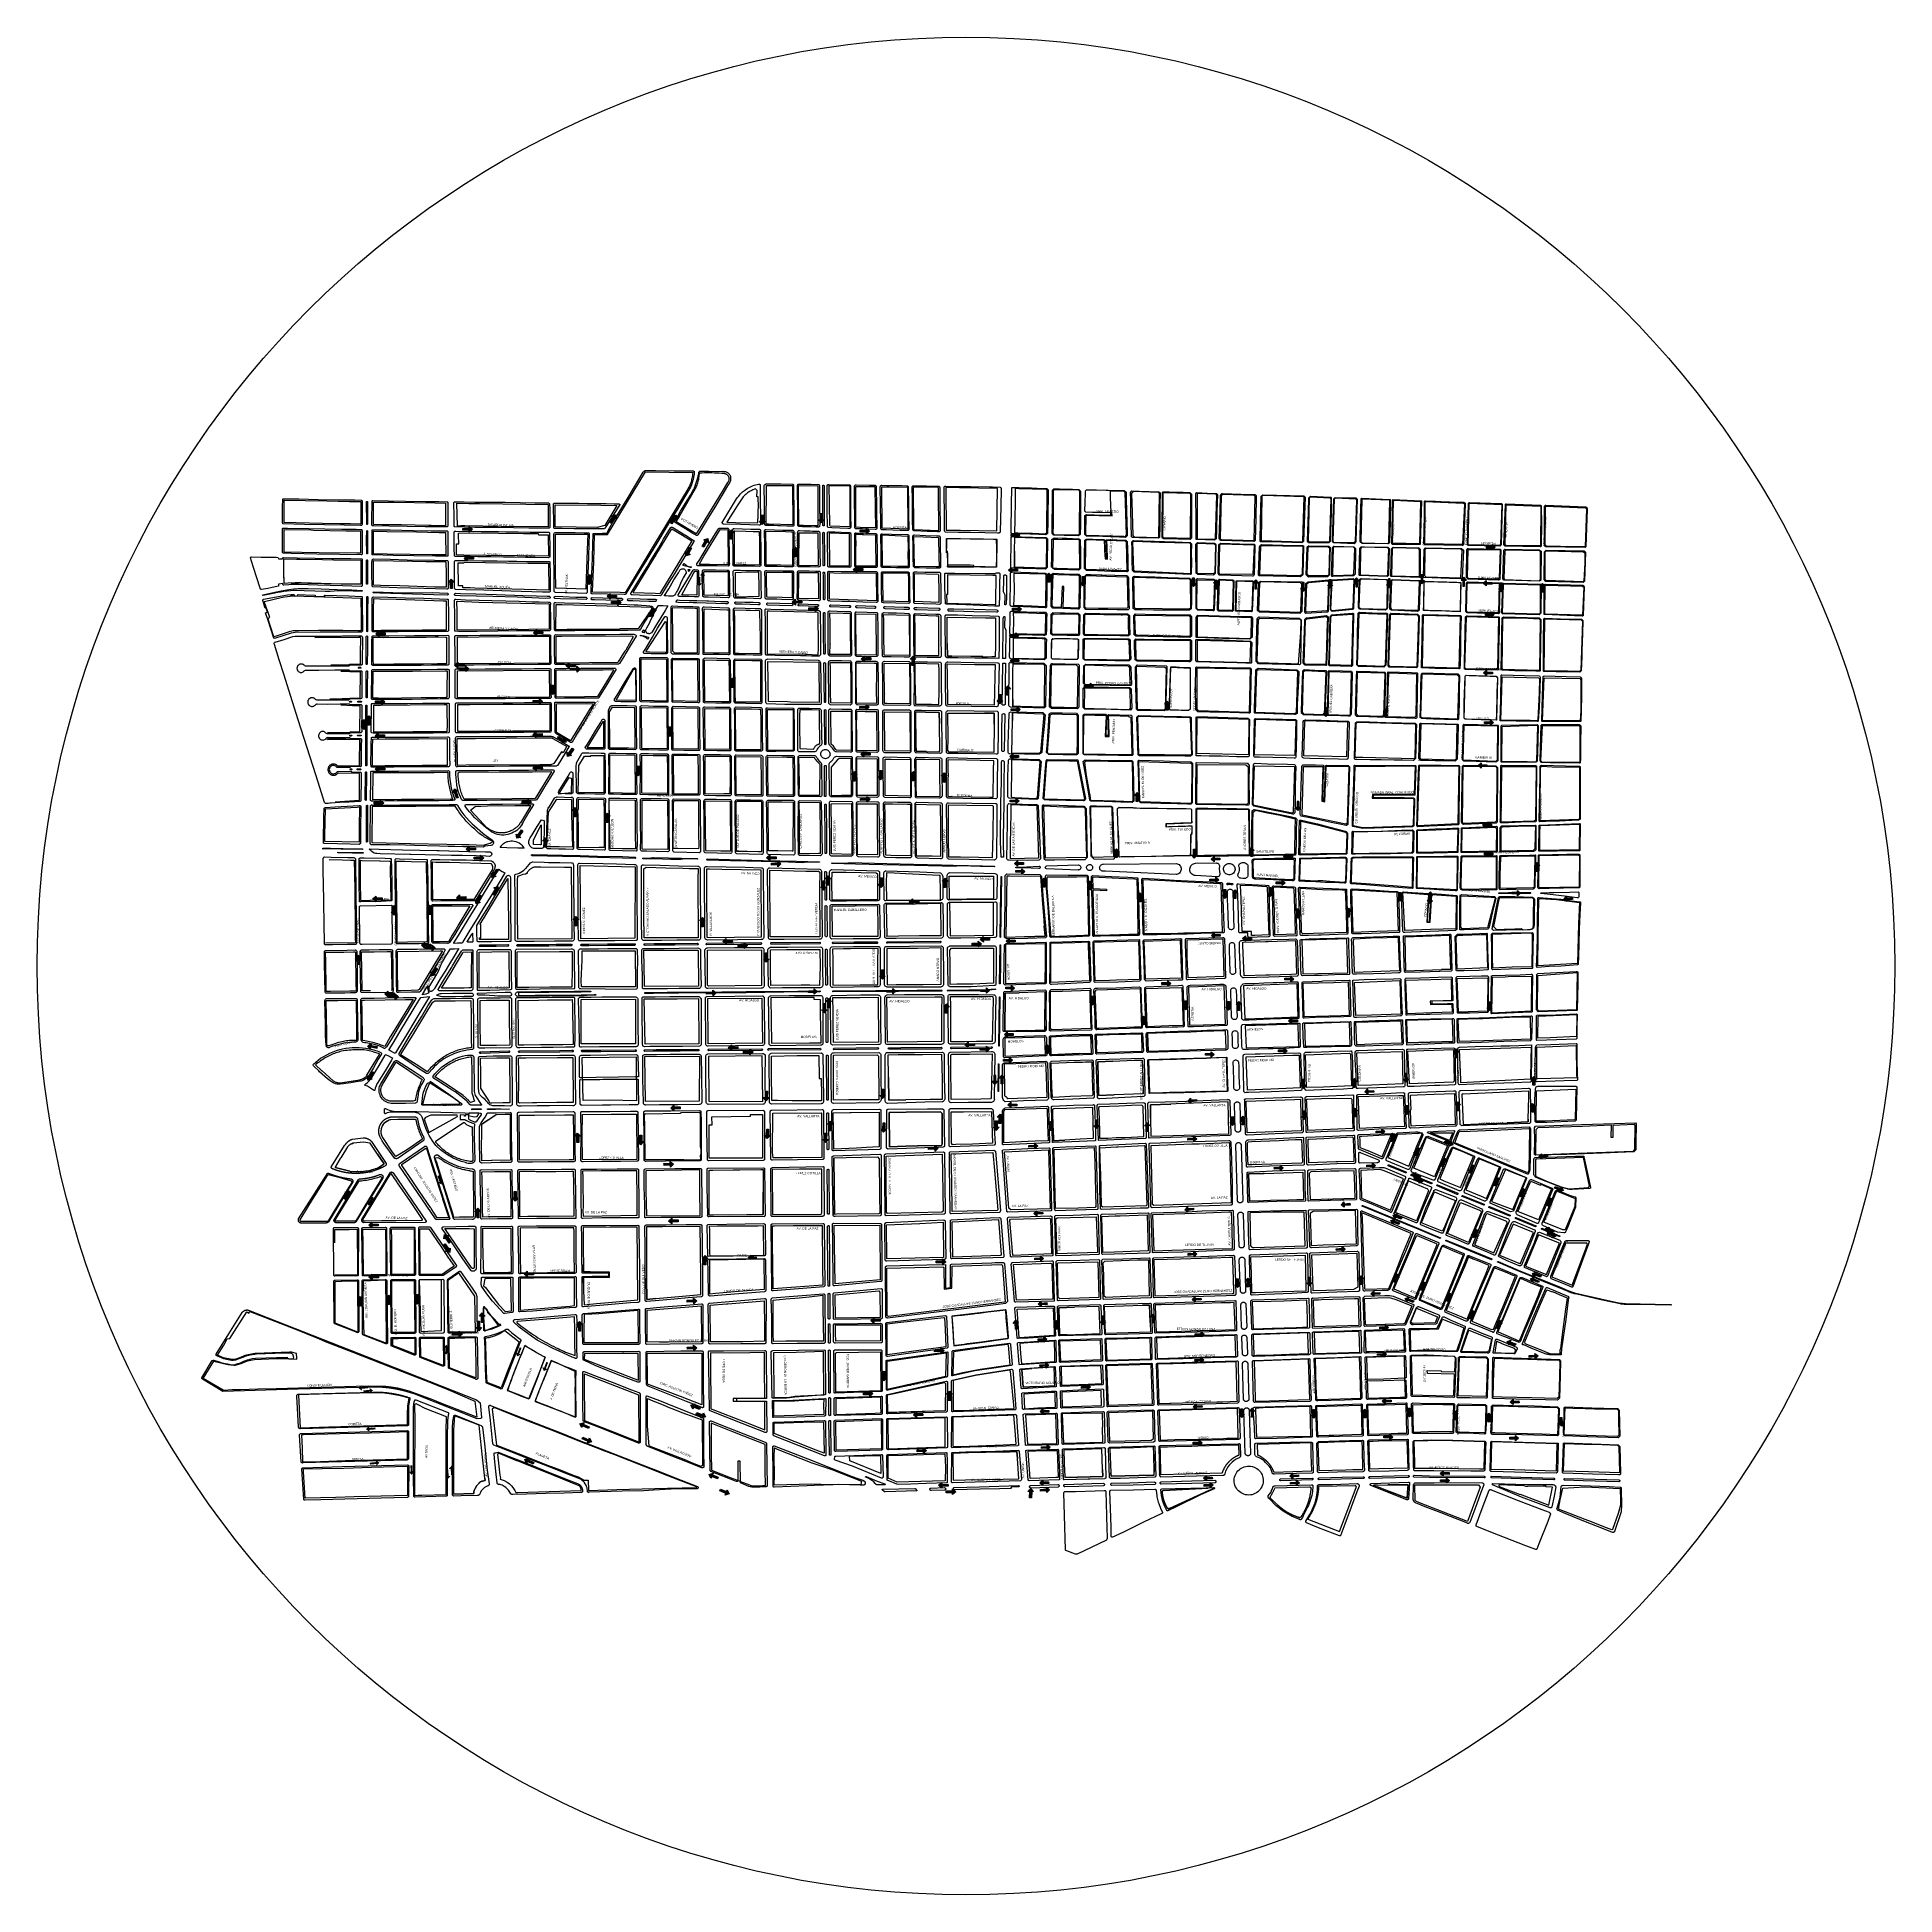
# Model space of a CAD drawing. Header units: metres. Extents: x 668617 to 675126, y 2286318 to 2293677.
# Drawn here: x 671010 to 675126, y 2289561 to 2293677 of the extents above; entities that cross this region are included whole.
import ezdxf

# ---------------------------------------------------------------- set-up
doc = ezdxf.new("R2010")
doc.units = ezdxf.units.M
doc.header["$MEASUREMENT"] = 0
for name, color, linetype in [('0_SENTIDO-VIAL', 30, 'Continuous'), ('DMTG-BANQUETA', 252, 'Continuous'), ('DMTG-CAMELLON', 252, 'Continuous'), ('DMTG-GLORIETA', 252, 'Continuous'), ('DMTG-MANZANA', 253, 'Continuous'), ('DMTG-NOM-CALLES', 251, 'Continuous'), ('DMTG-TRAZA-BASE', 7, 'Continuous'), ('DMTG_SECCIONES_VIALES', 250, 'Continuous')]:
    doc.layers.add(name, color=color, linetype=linetype)
doc.styles.get("Standard").update_dxf_attribs({"font": 'arial.ttf'})

# ---------------------------------------------------------------- blocks, each defined once
blk = doc.blocks.new('traza_base_proyecto')
at = {"layer": '0_SENTIDO-VIAL'}
for points in [[(721.4, -48.9), (729.1, -37.2), (725.6, -34.8), (734.8, -32.4), (736.2, -41.8), (732.7, -39.5), (724.9, -51.2)], [(855.9, -49.9), (863.1, -37.8), (859.5, -35.6), (868.5, -32.8), (870.3, -42.1), (866.7, -39.9), (859.5, -52)], [(1062.2, -33.1), (1061.7, -47.1), (1065.9, -47.3), (1059.3, -54.1), (1053.2, -46.8), (1057.5, -47), (1058, -32.9)], [(1193.1, -29.5), (1192.5, -43.5), (1196.7, -43.7), (1190.2, -50.5), (1184.1, -43.2), (1188.3, -43.4), (1188.9, -29.3)], [(396.1, -62.5), (410.2, -62.3), (410.1, -58.1), (417.2, -64.3), (410.3, -70.7), (410.2, -66.5), (396.2, -66.7)], [(989, -86.5), (989.3, -72.4), (985.1, -72.4), (991.5, -65.5), (997.7, -72.6), (993.5, -72.5), (993.2, -86.6)], [(1276.3, -66.2), (1290.3, -66.2), (1290.3, -62), (1297.4, -68.4), (1290.3, -74.7), (1290.3, -70.5), (1276.3, -70.4)], [(1610.3, -79.7), (1623.4, -79.7), (1623.4, -83.6), (1629.9, -77.7), (1623.4, -71.9), (1623.4, -75.8), (1610.3, -75.8)], [(1610.3, -79.7), (1623.4, -79.7), (1623.4, -83.6), (1629.9, -77.7), (1623.4, -71.9), (1623.4, -75.8), (1610.3, -75.8)], [(420, -130.6), (406, -130.8), (406, -135), (398.9, -128.8), (405.9, -122.4), (405.9, -126.6), (420, -126.4)], [(903, -106), (896, -118.1), (899.6, -120.2), (890.7, -123.2), (888.7, -113.9), (892.3, -116), (899.4, -103.9)], [(926.3, -102), (933.3, -89.9), (929.7, -87.8), (938.7, -84.8), (940.6, -94.1), (937, -92), (930, -104.1)], [(1131.2, -125.4), (1131.7, -111.4), (1127.5, -111.3), (1134.1, -104.5), (1140.1, -111.7), (1135.9, -111.6), (1135.4, -125.6)], [(2663.7, -106.4), (2676.8, -106.4), (2676.8, -110.3), (2683.4, -104.4), (2676.8, -98.5), (2676.8, -102.4), (2663.7, -102.4)], [(2663.7, -106.4), (2676.8, -106.4), (2676.8, -110.3), (2683.4, -104.4), (2676.8, -98.5), (2676.8, -102.4), (2663.7, -102.4)], [(924.3, -180.9), (924.9, -166.9), (920.7, -166.7), (927.2, -160), (933.3, -167.2), (929.1, -167.1), (928.5, -181.1)], [(1282.2, -155.7), (1268.1, -155.7), (1268.1, -159.9), (1261.1, -153.6), (1268.1, -147.3), (1268.1, -151.5), (1282.2, -151.5)], [(1624.8, -156.7), (1611.7, -156.7), (1611.7, -160.6), (1605.2, -154.7), (1611.7, -148.8), (1611.7, -152.7), (1624.8, -152.7)], [(1624.8, -156.7), (1611.7, -156.7), (1611.7, -160.6), (1605.2, -154.7), (1611.7, -148.8), (1611.7, -152.7), (1624.8, -152.7)], [(1692.4, -181.5), (1692.4, -168.4), (1688.5, -168.4), (1694.4, -161.9), (1700.3, -168.4), (1696.4, -168.4), (1696.4, -181.5)], [(1692.4, -181.5), (1692.4, -168.4), (1688.5, -168.4), (1694.4, -161.9), (1700.3, -168.4), (1696.4, -168.4), (1696.4, -181.5)], [(368.6, -195.8), (368.2, -181.8), (364, -181.9), (370.1, -174.7), (376.6, -181.5), (372.4, -181.7), (372.8, -195.7)], [(678.8, -165.6), (678.2, -179.6), (682.5, -179.8), (675.9, -186.6), (669.8, -179.3), (674, -179.5), (674.6, -165.4)], [(922.5, -170), (922, -184), (926.2, -184.2), (919.6, -191), (913.5, -183.7), (917.7, -183.9), (918.3, -169.8)], [(1768.1, -170.1), (1768.1, -183.1), (1764.2, -183.1), (1770, -189.7), (1775.9, -183.1), (1772, -183.1), (1772, -170.1)], [(2016.7, -171.9), (2016.7, -184.9), (2020.6, -184.9), (2014.7, -191.5), (2008.8, -184.9), (2012.7, -184.9), (2012.7, -171.9)], [(2016.7, -171.9), (2016.7, -184.9), (2020.6, -184.9), (2014.7, -191.5), (2008.8, -184.9), (2012.7, -184.9), (2012.7, -171.9)], [(2067.5, -196.2), (2067.5, -183.1), (2071.4, -183.1), (2065.5, -176.5), (2059.7, -183.1), (2063.6, -183.1), (2063.6, -196.2)], [(2067.5, -196.2), (2067.5, -183.1), (2071.4, -183.1), (2065.5, -176.5), (2059.7, -183.1), (2063.6, -183.1), (2063.6, -196.2)], [(2154.7, -196.2), (2154.7, -183.1), (2158.7, -183.1), (2152.8, -176.6), (2146.9, -183.1), (2150.8, -183.1), (2150.8, -196.2)], [(2154.7, -196.2), (2154.7, -183.1), (2158.7, -183.1), (2152.8, -176.6), (2146.9, -183.1), (2150.8, -183.1), (2150.8, -196.2)], [(2256, -182.4), (2256, -195.5), (2252.1, -195.5), (2258, -202), (2263.9, -195.5), (2259.9, -195.5), (2259.9, -182.4)], [(2256, -182.4), (2256, -195.5), (2252.1, -195.5), (2258, -202), (2263.9, -195.5), (2259.9, -195.5), (2259.9, -182.4)], [(2320.1, -175.4), (2320.1, -188.5), (2324, -188.5), (2318.1, -195.1), (2312.2, -188.5), (2316.1, -188.5), (2316.1, -175.4)], [(2320.1, -175.4), (2320.1, -188.5), (2324, -188.5), (2318.1, -195.1), (2312.2, -188.5), (2316.1, -188.5), (2316.1, -175.4)], [(2378.4, -191.8), (2378.4, -178.8), (2382.3, -178.8), (2376.5, -172.2), (2370.6, -178.8), (2374.5, -178.8), (2374.5, -191.8)], [(2378.4, -191.8), (2378.4, -178.8), (2382.3, -178.8), (2376.5, -172.2), (2370.6, -178.8), (2374.5, -178.8), (2374.5, -191.8)], [(2446.8, -174.4), (2446.8, -187.4), (2442.9, -187.4), (2448.8, -194), (2454.7, -187.4), (2450.7, -187.4), (2450.7, -174.4)], [(2446.8, -174.4), (2446.8, -187.4), (2442.9, -187.4), (2448.8, -194), (2454.7, -187.4), (2450.7, -187.4), (2450.7, -174.4)], [(2519.3, -165.4), (2519.3, -178.5), (2515.3, -178.5), (2521.2, -185.1), (2527.1, -178.5), (2523.2, -178.5), (2523.2, -165.4)], [(2519.3, -165.4), (2519.3, -178.5), (2515.3, -178.5), (2521.2, -185.1), (2527.1, -178.5), (2523.2, -178.5), (2523.2, -165.4)], [(2615.8, -190.4), (2615.8, -177.3), (2619.8, -177.3), (2613.9, -170.8), (2608, -177.3), (2611.9, -177.3), (2611.9, -190.4)], [(2615.8, -190.4), (2615.8, -177.3), (2619.8, -177.3), (2613.9, -170.8), (2608, -177.3), (2611.9, -177.3), (2611.9, -190.4)], [(2676.5, -186), (2663.4, -186), (2663.4, -189.9), (2656.9, -184), (2663.4, -178.1), (2663.4, -182.1), (2676.5, -182.1)], [(2676.5, -186), (2663.4, -186), (2663.4, -189.9), (2656.9, -184), (2663.4, -178.1), (2663.4, -182.1), (2676.5, -182.1)], [(2698.8, -183.2), (2698.8, -196.3), (2702.7, -196.3), (2696.9, -202.8), (2691, -196.3), (2694.9, -196.3), (2694.9, -183.2)], [(2698.8, -183.2), (2698.8, -196.3), (2702.7, -196.3), (2696.9, -202.8), (2691, -196.3), (2694.9, -196.3), (2694.9, -183.2)], [(2786.7, -203.9), (2786.7, -190.8), (2782.7, -190.8), (2788.6, -184.3), (2794.5, -190.8), (2790.6, -190.8), (2790.6, -203.9)], [(2786.7, -203.9), (2786.7, -190.8), (2782.7, -190.8), (2788.6, -184.3), (2794.5, -190.8), (2790.6, -190.8), (2790.6, -203.9)], [(736.6, -215.2), (722.5, -214.9), (722.4, -219.1), (715.6, -212.6), (722.7, -206.4), (722.6, -210.7), (736.7, -211)], [(725.6, -224.2), (739.6, -224.5), (739.7, -220.3), (746.6, -226.8), (739.4, -233), (739.5, -228.8), (725.5, -228.4)], [(824.1, -242.3), (816, -253.7), (819.4, -256.2), (810.2, -258.2), (809.1, -248.9), (812.5, -251.3), (820.7, -239.8)], [(1147.1, -227.6), (1133, -228), (1133.2, -232.2), (1126, -226.1), (1132.8, -219.6), (1132.9, -223.8), (1147, -223.4)], [(1162.9, -238.6), (1177, -238.2), (1176.8, -234), (1184, -240.1), (1177.2, -246.6), (1177.1, -242.4), (1163, -242.8)], [(1614.3, -239.4), (1627.4, -239.4), (1627.4, -235.5), (1633.9, -241.3), (1627.4, -247.2), (1627.4, -243.3), (1614.3, -243.3)], [(1614.3, -239.4), (1627.4, -239.4), (1627.4, -235.5), (1633.9, -241.3), (1627.4, -247.2), (1627.4, -243.3), (1614.3, -243.3)], [(573.5, -295.7), (559.4, -295.9), (559.5, -300.1), (552.4, -293.9), (559.3, -287.5), (559.4, -291.7), (573.4, -291.5)], [(2661.9, -251.4), (2674.9, -251.4), (2674.9, -247.5), (2681.5, -253.4), (2674.9, -259.3), (2674.9, -255.4), (2661.9, -255.4)], [(2661.9, -251.4), (2674.9, -251.4), (2674.9, -247.5), (2681.5, -253.4), (2674.9, -259.3), (2674.9, -255.4), (2661.9, -255.4)], [(224.2, -298.1), (210.1, -298.3), (210.2, -302.5), (203.1, -296.3), (210, -289.8), (210.1, -294), (224.1, -293.9)], [(1608.4, -298), (1621.5, -298), (1621.5, -294.1), (1628, -300), (1621.5, -305.9), (1621.5, -302), (1608.4, -302)], [(1608.4, -298), (1621.5, -298), (1621.5, -294.1), (1628, -300), (1621.5, -305.9), (1621.5, -302), (1608.4, -302)], [(398.9, -367.4), (384.9, -367.6), (384.9, -371.8), (377.8, -365.6), (384.8, -359.2), (384.8, -363.4), (398.9, -363.2)], [(388.3, -371.5), (402.3, -371.3), (402.3, -367.1), (409.4, -373.3), (402.5, -379.7), (402.4, -375.5), (388.4, -375.7)], [(645.5, -368.4), (631.5, -368.6), (631.6, -372.8), (624.4, -366.5), (631.4, -360.1), (631.4, -364.3), (645.5, -364.2)], [(634.9, -372.4), (649, -372.2), (648.9, -368), (656, -374.2), (649.1, -380.7), (649, -376.4), (635, -376.6)], [(1300, -353.7), (1285.9, -353.7), (1285.9, -357.9), (1278.9, -351.6), (1285.9, -345.3), (1285.9, -349.5), (1300, -349.5)], [(1391.1, -366.2), (1391.7, -352.1), (1387.5, -352), (1394, -345.2), (1400.1, -352.4), (1395.9, -352.3), (1395.3, -366.3)], [(1628.3, -357.7), (1615.2, -357.7), (1615.2, -361.6), (1608.6, -355.7), (1615.2, -349.8), (1615.2, -353.7), (1628.3, -353.7)], [(1628.3, -357.7), (1615.2, -357.7), (1615.2, -361.6), (1608.6, -355.7), (1615.2, -349.8), (1615.2, -353.7), (1628.3, -353.7)], [(597.2, -409.6), (597.6, -423.7), (601.8, -423.6), (595.7, -430.8), (589.2, -423.9), (593.4, -423.8), (593, -409.8)], [(990.9, -415.1), (991.2, -401.1), (987, -401), (993.4, -394.1), (999.6, -401.3), (995.4, -401.2), (995.1, -415.2)], [(1600.4, -432.1), (1600.9, -418.1), (1596.7, -417.9), (1603.3, -411.2), (1609.3, -418.4), (1605.1, -418.2), (1604.6, -432.3)], [(1773.8, -409.5), (1786.8, -409.5), (1786.8, -405.6), (1793.4, -411.5), (1786.8, -417.4), (1786.8, -413.5), (1773.8, -413.5)], [(1773.8, -409.5), (1786.8, -409.5), (1786.8, -405.6), (1793.4, -411.5), (1786.8, -417.4), (1786.8, -413.5), (1773.8, -413.5)], [(2677.2, -384.7), (2664.1, -384.7), (2664.1, -388.7), (2657.6, -382.8), (2664.1, -376.9), (2664.1, -380.8), (2677.2, -380.8)], [(2677.2, -384.7), (2664.1, -384.7), (2664.1, -388.7), (2657.6, -382.8), (2664.1, -376.9), (2664.1, -380.8), (2677.2, -380.8)], [(202.3, -444.9), (216.4, -444.7), (216.3, -440.5), (223.4, -446.7), (216.5, -453.2), (216.4, -448.9), (202.4, -449.1)], [(551.6, -444), (565.6, -443.8), (565.6, -439.6), (572.7, -445.8), (565.7, -452.2), (565.7, -448), (551.6, -448.2)], [(1275.5, -457.2), (1289.5, -456.8), (1289.4, -452.6), (1296.6, -458.7), (1289.8, -465.2), (1289.7, -461), (1275.6, -461.5)], [(1589, -430.2), (1588.4, -444.2), (1592.6, -444.4), (1586, -451.1), (1580, -443.8), (1584.2, -444), (1584.8, -430)], [(1954.6, -465.1), (1954.8, -452), (1950.9, -452), (1956.9, -445.5), (1962.7, -452.2), (1958.8, -452.1), (1958.6, -465.2)], [(1954.6, -465.1), (1954.8, -452), (1950.9, -452), (1956.9, -445.5), (1962.7, -452.2), (1958.8, -452.1), (1958.6, -465.2)], [(179.7, -486.7), (179.6, -500.8), (183.8, -500.8), (177.4, -507.8), (171.1, -500.7), (175.4, -500.7), (175.5, -486.7)], [(185.2, -498.7), (185.4, -484.7), (181.1, -484.6), (187.5, -477.7), (193.8, -484.8), (189.6, -484.7), (189.4, -498.8)], [(1611.3, -462.1), (1624.3, -462.1), (1624.3, -458.2), (1630.9, -464.1), (1624.3, -470), (1624.3, -466), (1611.3, -466)], [(1611.3, -462.1), (1624.3, -462.1), (1624.3, -458.2), (1630.9, -464.1), (1624.3, -470), (1624.3, -466), (1611.3, -466)], [(2309.9, -459.4), (2309.9, -472.4), (2313.8, -472.4), (2308, -479), (2302.1, -472.4), (2306, -472.4), (2306, -459.4)], [(2309.9, -459.4), (2309.9, -472.4), (2313.8, -472.4), (2308, -479), (2302.1, -472.4), (2306, -472.4), (2306, -459.4)], [(2442.3, -462.2), (2442.3, -475.2), (2446.2, -475.2), (2440.4, -481.8), (2434.5, -475.2), (2438.4, -475.2), (2438.4, -462.2)], [(2442.3, -462.2), (2442.3, -475.2), (2446.2, -475.2), (2440.4, -481.8), (2434.5, -475.2), (2438.4, -475.2), (2438.4, -462.2)], [(2660.1, -491), (2673.1, -491), (2673.1, -487.1), (2679.7, -492.9), (2673.1, -498.8), (2673.1, -494.9), (2660.1, -494.9)], [(2660.1, -491), (2673.1, -491), (2673.1, -487.1), (2679.7, -492.9), (2673.1, -498.8), (2673.1, -494.9), (2660.1, -494.9)], [(222.8, -523.8), (208.7, -524), (208.8, -528.2), (201.7, -522), (208.6, -515.6), (208.7, -519.8), (222.7, -519.6)], [(572.1, -521.5), (558, -521.6), (558.1, -525.9), (551, -519.6), (557.9, -513.2), (558, -517.4), (572, -517.2)], [(608.1, -523.2), (620, -530.6), (622.2, -527.1), (624.8, -536.1), (615.5, -537.8), (617.8, -534.2), (605.9, -526.7)], [(857.9, -502.3), (857.4, -516.3), (861.6, -516.5), (855, -523.2), (849, -516), (853.2, -516.1), (853.7, -502.1)], [(641.8, -551.9), (633.7, -563.4), (637.1, -565.8), (627.9, -567.9), (626.8, -558.5), (630.2, -560.9), (638.4, -549.5)], [(1298.9, -565), (1284.8, -565), (1284.8, -569.2), (1277.8, -562.9), (1284.8, -556.6), (1284.8, -560.8), (1298.9, -560.8)], [(1627.6, -569.9), (1614.6, -569.9), (1614.6, -573.8), (1608, -567.9), (1614.6, -562.1), (1614.6, -566), (1627.6, -566)], [(1627.6, -569.9), (1614.6, -569.9), (1614.6, -573.8), (1608, -567.9), (1614.6, -562.1), (1614.6, -566), (1627.6, -566)], [(223, -597.7), (208.9, -597.8), (209, -602.1), (201.9, -595.8), (208.8, -589.4), (208.9, -593.6), (222.9, -593.4)], [(572.3, -595.3), (558.2, -595.5), (558.3, -599.7), (551.2, -593.5), (558.1, -587.1), (558.2, -591.3), (572.2, -591.1)], [(787.3, -589.6), (786.7, -603.6), (790.9, -603.7), (784.4, -610.5), (778.3, -603.3), (782.5, -603.4), (783.1, -589.4)], [(1260.8, -622.3), (1261.3, -608.3), (1257.1, -608.1), (1263.7, -601.3), (1269.8, -608.6), (1265.6, -608.4), (1265, -622.5)], [(1324.2, -598.9), (1323.7, -612.9), (1327.9, -613.1), (1321.3, -619.8), (1315.3, -612.6), (1319.5, -612.7), (1320, -598.7)], [(1391.5, -621.8), (1392.1, -607.8), (1387.9, -607.6), (1394.4, -600.9), (1400.5, -608.1), (1396.3, -608), (1395.7, -622)], [(1459.7, -625.1), (1460.2, -611.1), (1456, -610.9), (1462.6, -604.2), (1468.7, -611.4), (1464.4, -611.3), (1463.9, -625.3)], [(2665.3, -589.9), (2652.2, -589.9), (2652.2, -593.9), (2645.7, -588), (2652.2, -582.1), (2652.2, -586), (2665.3, -586)], [(2665.3, -589.9), (2652.2, -589.9), (2652.2, -593.9), (2645.7, -588), (2652.2, -582.1), (2652.2, -586), (2665.3, -586)], [(381.8, -660.4), (377.5, -647), (373.5, -648.3), (377.3, -639.7), (385.5, -644.4), (381.5, -645.7), (385.8, -659.1)], [(1277.2, -661), (1291.2, -660.6), (1291.1, -656.3), (1298.3, -662.5), (1291.4, -669), (1291.3, -664.8), (1277.3, -665.2)], [(1888, -667.5), (1888, -654.5), (1884.1, -654.5), (1890, -647.9), (1895.9, -654.5), (1891.9, -654.5), (1891.9, -667.5)], [(1888, -667.5), (1888, -654.5), (1884.1, -654.5), (1890, -647.9), (1895.9, -654.5), (1891.9, -654.5), (1891.9, -667.5)], [(199.7, -669.2), (213.8, -669), (213.7, -664.8), (220.8, -671), (213.9, -677.4), (213.8, -673.2), (199.8, -673.4)], [(527.2, -667), (541.3, -666.8), (541.2, -662.6), (548.3, -668.9), (541.4, -675.3), (541.4, -671.1), (527.3, -671.2)], [(641.7, -701.7), (642, -687.7), (637.8, -687.6), (644.2, -680.7), (650.4, -687.8), (646.2, -687.8), (645.9, -701.8)], [(713.5, -714.1), (713.8, -700.1), (709.5, -700), (716, -693.1), (722.2, -700.2), (718, -700.2), (717.7, -714.2)], [(1608.9, -664.5), (1622, -664.5), (1622, -660.6), (1628.5, -666.4), (1622, -672.3), (1622, -668.4), (1608.9, -668.4)], [(1608.9, -664.5), (1622, -664.5), (1622, -660.6), (1628.5, -666.4), (1622, -672.3), (1622, -668.4), (1608.9, -668.4)], [(2244.4, -667.7), (2244.4, -680.8), (2240.5, -680.8), (2246.4, -687.3), (2252.3, -680.8), (2248.3, -680.8), (2248.3, -667.7)], [(2244.4, -667.7), (2244.4, -680.8), (2240.5, -680.8), (2246.4, -687.3), (2252.3, -680.8), (2248.3, -680.8), (2248.3, -667.7)], [(529.3, -733.2), (521.2, -744.6), (524.6, -747.1), (515.4, -749.1), (514.3, -739.7), (517.8, -742.2), (525.9, -730.7)], [(2657, -717.8), (2670.1, -717.8), (2670.1, -713.9), (2676.6, -719.8), (2670.1, -725.6), (2670.1, -721.7), (2657, -721.7)], [(2657, -717.8), (2670.1, -717.8), (2670.1, -713.9), (2676.6, -719.8), (2670.1, -725.6), (2670.1, -721.7), (2657, -721.7)], [(424.3, -774.8), (410.3, -775.2), (410.4, -779.4), (403.2, -773.2), (410.1, -766.7), (410.2, -770.9), (424.2, -770.6)], [(576.3, -769.1), (576.6, -755), (572.4, -755), (578.8, -748.1), (585, -755.2), (580.8, -755.1), (580.5, -769.2)], [(1842.2, -791.9), (1842.2, -778.8), (1838.3, -778.8), (1844.1, -772.3), (1850, -778.8), (1846.1, -778.8), (1846.1, -791.9)], [(1842.2, -791.9), (1842.2, -778.8), (1838.3, -778.8), (1844.1, -772.3), (1850, -778.8), (1846.1, -778.8), (1846.1, -791.9)], [(2018.7, -773.5), (2018.7, -786.6), (2022.6, -786.6), (2016.8, -793.2), (2010.9, -786.6), (2014.8, -786.6), (2014.8, -773.5)], [(2018.7, -773.5), (2018.7, -786.6), (2022.6, -786.6), (2016.8, -793.2), (2010.9, -786.6), (2014.8, -786.6), (2014.8, -773.5)], [(2141.8, -789.3), (2141.8, -776.2), (2137.9, -776.2), (2143.8, -769.7), (2149.7, -776.2), (2145.8, -776.2), (2145.8, -789.3)], [(2141.8, -789.3), (2141.8, -776.2), (2137.9, -776.2), (2143.8, -769.7), (2149.7, -776.2), (2145.8, -776.2), (2145.8, -789.3)], [(2678, -785.9), (2664.9, -785.9), (2664.9, -789.8), (2658.4, -783.9), (2664.9, -778), (2664.9, -781.9), (2678, -781.9)], [(2678, -785.9), (2664.9, -785.9), (2664.9, -789.8), (2658.4, -783.9), (2664.9, -778), (2664.9, -781.9), (2678, -781.9)], [(421.3, -791.3), (435.3, -790.9), (435.2, -786.7), (442.4, -792.8), (435.5, -799.3), (435.4, -795.1), (421.4, -795.5)], [(474.6, -820.1), (466.4, -831.5), (469.9, -834), (460.6, -836), (459.5, -826.7), (463, -829.1), (471.1, -817.6)], [(1090.2, -794.5), (1076.1, -794.4), (1076.1, -798.6), (1069.1, -792.2), (1076.2, -786), (1076.2, -790.2), (1090.2, -790.3)], [(1079.8, -804.1), (1093.9, -803.7), (1093.7, -799.5), (1101, -805.6), (1094.1, -812.1), (1094, -807.9), (1080, -808.3)], [(1638.2, -807), (1625.2, -807), (1625.2, -811), (1618.6, -805.1), (1625.2, -799.2), (1625.2, -803.1), (1638.2, -803.1)], [(1638.2, -807), (1625.2, -807), (1625.2, -811), (1618.6, -805.1), (1625.2, -799.2), (1625.2, -803.1), (1638.2, -803.1)], [(1621.5, -820.4), (1634.6, -820.4), (1634.6, -816.5), (1641.1, -822.4), (1634.6, -828.3), (1634.6, -824.4), (1621.5, -824.4)], [(1621.5, -820.4), (1634.6, -820.4), (1634.6, -816.5), (1641.1, -822.4), (1634.6, -828.3), (1634.6, -824.4), (1621.5, -824.4)], [(2073.7, -797.2), (2060.7, -797.2), (2060.7, -801.1), (2054.1, -795.3), (2060.7, -789.4), (2060.7, -793.3), (2073.7, -793.3)], [(2073.7, -797.2), (2060.7, -797.2), (2060.7, -801.1), (2054.1, -795.3), (2060.7, -789.4), (2060.7, -793.3), (2073.7, -793.3)], [(2234.2, -791.4), (2221.2, -791.4), (2221.2, -795.4), (2214.6, -789.5), (2221.2, -783.6), (2221.2, -787.5), (2234.2, -787.5)], [(2234.2, -791.4), (2221.2, -791.4), (2221.2, -795.4), (2214.6, -789.5), (2221.2, -783.6), (2221.2, -787.5), (2234.2, -787.5)], [(2774.3, -822.4), (2774.3, -809.3), (2770.4, -809.3), (2776.3, -802.8), (2782.2, -809.3), (2778.3, -809.3), (2778.3, -822.4)], [(2774.3, -822.4), (2774.3, -809.3), (2770.4, -809.3), (2776.3, -802.8), (2782.2, -809.3), (2778.3, -809.3), (2778.3, -822.4)], [(461.5, -873), (468.5, -860.9), (464.8, -858.8), (473.8, -855.8), (475.8, -865.1), (472.1, -863), (465.1, -875.1)], [(1198, -843.4), (1197.7, -857.4), (1202, -857.5), (1195.5, -864.4), (1189.3, -857.3), (1193.5, -857.3), (1193.8, -843.3)], [(1202.9, -853.2), (1203.1, -839.1), (1198.9, -839.1), (1205.3, -832.1), (1211.5, -839.3), (1207.3, -839.2), (1207.1, -853.2)], [(1325.8, -836.9), (1325.6, -850.9), (1329.8, -851), (1323.3, -857.9), (1317.1, -850.8), (1321.3, -850.8), (1321.6, -836.8)], [(1461.6, -858.2), (1462.2, -844.2), (1458, -844), (1464.5, -837.3), (1470.6, -844.5), (1466.4, -844.4), (1465.8, -858.4)], [(1681.7, -857.4), (1681.7, -844.3), (1677.8, -844.3), (1683.6, -837.8), (1689.5, -844.3), (1685.6, -844.3), (1685.6, -857.4)], [(1681.7, -857.4), (1681.7, -844.3), (1677.8, -844.3), (1683.6, -837.8), (1689.5, -844.3), (1685.6, -844.3), (1685.6, -857.4)], [(1787.2, -844.1), (1787.2, -857.2), (1791.1, -857.2), (1785.2, -863.7), (1779.4, -857.2), (1783.3, -857.2), (1783.3, -844.1)], [(1787.2, -844.1), (1787.2, -857.2), (1791.1, -857.2), (1785.2, -863.7), (1779.4, -857.2), (1783.3, -857.2), (1783.3, -844.1)], [(2051.3, -839.5), (2064.4, -839.5), (2064.4, -835.6), (2070.9, -841.5), (2064.4, -847.4), (2064.4, -843.4), (2051.3, -843.4)], [(2051.3, -839.5), (2064.4, -839.5), (2064.4, -835.6), (2070.9, -841.5), (2064.4, -847.4), (2064.4, -843.4), (2051.3, -843.4)], [(2086.5, -862.5), (2086.5, -875.6), (2090.4, -875.6), (2084.6, -882.2), (2078.7, -875.6), (2082.6, -875.6), (2082.6, -862.5)], [(2086.5, -862.5), (2086.5, -875.6), (2090.4, -875.6), (2084.6, -882.2), (2078.7, -875.6), (2082.6, -875.6), (2082.6, -862.5)], [(2105.2, -882.8), (2105.2, -869.7), (2101.3, -869.7), (2107.2, -863.1), (2113.1, -869.7), (2109.2, -869.7), (2109.2, -882.8)], [(2105.2, -882.8), (2105.2, -869.7), (2101.3, -869.7), (2107.2, -863.1), (2113.1, -869.7), (2109.2, -869.7), (2109.2, -882.8)], [(2186.9, -858.2), (2186.9, -871.3), (2190.8, -871.3), (2184.9, -877.8), (2179, -871.3), (2182.9, -871.3), (2182.9, -858.2)], [(2198.2, -845.8), (2211.3, -845.8), (2211.3, -841.8), (2217.8, -847.7), (2211.3, -853.6), (2211.3, -849.7), (2198.2, -849.7)], [(2198.2, -845.8), (2211.3, -845.8), (2211.3, -841.8), (2217.8, -847.7), (2211.3, -853.6), (2211.3, -849.7), (2198.2, -849.7)], [(217.8, -885.3), (203.8, -885.5), (203.8, -889.7), (196.7, -883.6), (203.6, -877.1), (203.7, -881.3), (217.7, -881.1)], [(217.8, -885.3), (203.8, -885.5), (203.8, -889.7), (196.7, -883.6), (203.6, -877.1), (203.7, -881.3), (217.7, -881.1)], [(245, -898.3), (245.4, -912.3), (249.6, -912.2), (243.6, -919.4), (237, -912.6), (241.2, -912.5), (240.8, -898.4)], [(321, -918.1), (320.5, -904.1), (316.3, -904.2), (322.4, -897), (328.9, -903.8), (324.7, -904), (325.2, -918)], [(402.9, -882.6), (388.8, -882.9), (388.9, -887.1), (381.8, -880.9), (388.7, -874.4), (388.8, -878.7), (402.8, -878.4)], [(438.2, -877), (431.1, -889.1), (434.8, -891.2), (425.8, -894.2), (423.8, -884.9), (427.5, -887), (434.5, -874.9)], [(1406.5, -891.2), (1392.4, -891.6), (1392.5, -895.8), (1385.3, -889.7), (1392.2, -883.2), (1392.3, -887.4), (1406.3, -887)], [(1894.3, -889.7), (1894.3, -876.6), (1890.4, -876.6), (1896.3, -870), (1902.1, -876.6), (1898.2, -876.6), (1898.2, -889.7)], [(1894.3, -889.7), (1894.3, -876.6), (1890.4, -876.6), (1896.3, -870), (1902.1, -876.6), (1898.2, -876.6), (1898.2, -889.7)], [(2361, -923.5), (2361, -910.4), (2364.9, -910.4), (2359, -903.8), (2353.2, -910.4), (2357.1, -910.4), (2357.1, -923.5)], [(2361, -923.5), (2361, -910.4), (2364.9, -910.4), (2359, -903.8), (2353.2, -910.4), (2357.1, -910.4), (2357.1, -923.5)], [(2474.6, -868.9), (2474.6, -882), (2478.5, -882), (2472.6, -888.5), (2466.8, -882), (2470.7, -882), (2470.7, -868.9)], [(2537.5, -874.2), (2536.5, -887.3), (2532.6, -887), (2537.9, -893.9), (2544.3, -887.9), (2540.4, -887.6), (2541.4, -874.6)], [(2540.4, -887.6), (2541.4, -874.6), (2545.4, -874.9), (2540, -867.9), (2533.6, -873.9), (2537.5, -874.2), (2536.5, -887.3)], [(2720.1, -868.6), (2733.2, -868.6), (2733.2, -864.6), (2739.7, -870.5), (2733.2, -876.4), (2733.2, -872.5), (2720.1, -872.5)], [(2720.1, -868.6), (2733.2, -868.6), (2733.2, -864.6), (2739.7, -870.5), (2733.2, -876.4), (2733.2, -872.5), (2720.1, -872.5)], [(2854.9, -884.9), (2841.8, -884.9), (2841.8, -888.8), (2835.3, -883), (2841.8, -877.1), (2841.8, -881), (2854.9, -881)], [(645.3, -943.5), (644.9, -929.4), (640.7, -929.5), (646.8, -922.4), (653.3, -929.2), (649.1, -929.3), (649.5, -943.4)], [(924.6, -945.4), (924.9, -931.3), (920.6, -931.3), (927.1, -924.4), (933.3, -931.5), (929.1, -931.4), (928.8, -945.5)], [(2244.2, -906.4), (2244.2, -919.5), (2240.3, -919.5), (2246.2, -926), (2252.1, -919.5), (2248.2, -919.5), (2248.2, -906.4)], [(2244.2, -906.4), (2244.2, -919.5), (2240.3, -919.5), (2246.2, -926), (2252.1, -919.5), (2248.2, -919.5), (2248.2, -906.4)], [(325.3, -987.9), (311.2, -988.1), (311.3, -992.3), (304.2, -986.1), (311.1, -979.7), (311.2, -983.9), (325.2, -983.6)], [(314, -990.3), (328.1, -990), (328, -985.8), (335.1, -992), (328.2, -998.5), (328.1, -994.3), (314.1, -994.5)], [(993.4, -979), (979.3, -979.4), (979.4, -983.7), (972.2, -977.5), (979.1, -971), (979.2, -975.2), (993.2, -974.8)], [(1005.9, -985.5), (1019.9, -985.1), (1019.8, -980.9), (1027, -987), (1020.2, -993.5), (1020.1, -989.3), (1006, -989.7)], [(1524.3, -981.7), (1538.4, -981.3), (1538.2, -977.1), (1545.4, -983.2), (1538.6, -989.7), (1538.5, -985.5), (1524.4, -985.9)], [(1563.3, -974.5), (1549.2, -974.9), (1549.4, -979.1), (1542.1, -973), (1549, -966.5), (1549.1, -970.7), (1563.1, -970.3)], [(1619.7, -979.1), (1606.6, -979.1), (1606.6, -983), (1600.1, -977.1), (1606.6, -971.2), (1606.6, -975.2), (1619.7, -975.2)], [(1619.7, -979.1), (1606.6, -979.1), (1606.6, -983), (1600.1, -977.1), (1606.6, -971.2), (1606.6, -975.2), (1619.7, -975.2)], [(2074.2, -966.1), (2061.1, -966.1), (2061.1, -970.1), (2054.6, -964.2), (2061.1, -958.3), (2061.1, -962.2), (2074.2, -962.2)], [(2074.2, -966.1), (2061.1, -966.1), (2061.1, -970.1), (2054.6, -964.2), (2061.1, -958.3), (2061.1, -962.2), (2074.2, -962.2)], [(2143.4, -973.3), (2130.4, -973.3), (2130.4, -977.2), (2123.8, -971.3), (2130.4, -965.4), (2130.4, -969.4), (2143.4, -969.4)], [(2143.4, -973.3), (2130.4, -973.3), (2130.4, -977.2), (2123.8, -971.3), (2130.4, -965.4), (2130.4, -969.4), (2143.4, -969.4)], [(162.8, -1029.2), (162.3, -1015.2), (158.1, -1015.3), (164.2, -1008.1), (170.7, -1014.9), (166.5, -1015), (167, -1029.1)], [(1070.8, -1002.9), (1070.6, -1016.9), (1074.8, -1017), (1068.3, -1023.9), (1062.1, -1016.8), (1066.4, -1016.8), (1066.6, -1002.8)], [(340.3, -1038.3), (332.2, -1049.7), (335.6, -1052.2), (326.4, -1054.2), (325.3, -1044.8), (328.7, -1047.3), (336.9, -1035.8)], [(1328.3, -1040.5), (1328, -1054.5), (1332.2, -1054.6), (1325.8, -1061.5), (1319.6, -1054.4), (1323.8, -1054.5), (1324.1, -1040.4)], [(1945.2, -1068.9), (1958.2, -1068.9), (1958.2, -1065), (1964.8, -1070.9), (1958.2, -1076.8), (1958.2, -1072.9), (1945.2, -1072.9)], [(1945.2, -1068.9), (1958.2, -1068.9), (1958.2, -1065), (1964.8, -1070.9), (1958.2, -1076.8), (1958.2, -1072.9), (1945.2, -1072.9)], [(2217.7, -1059), (2230.8, -1059), (2230.8, -1055), (2237.3, -1060.9), (2230.8, -1066.8), (2230.8, -1062.9), (2217.7, -1062.9)], [(2217.7, -1059), (2230.8, -1059), (2230.8, -1055), (2237.3, -1060.9), (2230.8, -1066.8), (2230.8, -1062.9), (2217.7, -1062.9)], [(244, -1095.8), (230, -1096.1), (230.1, -1100.3), (222.9, -1094.1), (229.8, -1087.6), (229.9, -1091.9), (244, -1091.6)], [(232.1, -1098.5), (246.1, -1098.3), (246, -1094.1), (253.2, -1100.3), (246.3, -1106.7), (246.2, -1102.5), (232.1, -1102.8)], [(936.1, -1090.1), (950.1, -1089.7), (950, -1085.5), (957.2, -1091.6), (950.4, -1098.1), (950.2, -1093.9), (936.2, -1094.4)], [(1161.7, -1086.9), (1174.8, -1086.9), (1174.8, -1083), (1181.3, -1088.9), (1174.8, -1094.8), (1174.8, -1090.9), (1161.7, -1090.9)], [(1161.7, -1086.9), (1174.8, -1086.9), (1174.8, -1083), (1181.3, -1088.9), (1174.8, -1094.8), (1174.8, -1090.9), (1161.7, -1090.9)], [(1204.5, -1125), (1204.7, -1111), (1200.5, -1110.9), (1206.9, -1104), (1213.1, -1111.1), (1208.9, -1111), (1208.7, -1125.1)], [(1335.9, -1086.2), (1349, -1086.2), (1349, -1082.3), (1355.5, -1088.2), (1349, -1094), (1349, -1090.1), (1335.9, -1090.1)], [(1335.9, -1086.2), (1349, -1086.2), (1349, -1082.3), (1355.5, -1088.2), (1349, -1094), (1349, -1090.1), (1335.9, -1090.1)], [(1543.5, -1084.7), (1556.6, -1084.7), (1556.6, -1080.8), (1563.1, -1086.7), (1556.6, -1092.6), (1556.6, -1088.6), (1543.5, -1088.6)], [(1543.5, -1084.7), (1556.6, -1084.7), (1556.6, -1080.8), (1563.1, -1086.7), (1556.6, -1092.6), (1556.6, -1088.6), (1543.5, -1088.6)], [(1599, -1079), (1612.1, -1079), (1612.1, -1075.1), (1618.6, -1081), (1612.1, -1086.9), (1612.1, -1083), (1599, -1083)], [(1599, -1079), (1612.1, -1079), (1612.1, -1075.1), (1618.6, -1081), (1612.1, -1086.9), (1612.1, -1083), (1599, -1083)], [(1792.7, -1098.8), (1792.7, -1111.9), (1796.6, -1111.9), (1790.7, -1118.5), (1784.9, -1111.9), (1788.8, -1111.9), (1788.8, -1098.8)], [(1792.7, -1098.8), (1792.7, -1111.9), (1796.6, -1111.9), (1790.7, -1118.5), (1784.9, -1111.9), (1788.8, -1111.9), (1788.8, -1098.8)], [(1999.5, -1109.6), (1999.5, -1122.7), (2003.4, -1122.7), (1997.6, -1129.2), (1991.7, -1122.7), (1995.6, -1122.7), (1995.6, -1109.6)], [(2094.7, -1110.4), (2094.7, -1123.5), (2098.6, -1123.5), (2092.7, -1130), (2086.8, -1123.5), (2090.7, -1123.5), (2090.7, -1110.4)], [(2094.7, -1110.4), (2094.7, -1123.5), (2098.6, -1123.5), (2092.7, -1130), (2086.8, -1123.5), (2090.7, -1123.5), (2090.7, -1110.4)], [(2113.4, -1130.6), (2113.4, -1117.6), (2109.5, -1117.6), (2115.3, -1111), (2121.2, -1117.6), (2117.3, -1117.6), (2117.3, -1130.6)], [(2113.4, -1130.6), (2113.4, -1117.6), (2109.5, -1117.6), (2115.3, -1111), (2121.2, -1117.6), (2117.3, -1117.6), (2117.3, -1130.6)], [(2672.8, -1111.3), (2672.8, -1124.4), (2676.8, -1124.4), (2670.9, -1130.9), (2665, -1124.4), (2668.9, -1124.4), (2668.9, -1111.3)], [(2672.8, -1111.3), (2672.8, -1124.4), (2676.8, -1124.4), (2670.9, -1130.9), (2665, -1124.4), (2668.9, -1124.4), (2668.9, -1111.3)], [(1199.6, -1115.2), (1199.3, -1129.2), (1203.6, -1129.3), (1197.1, -1136.2), (1190.9, -1129.1), (1195.1, -1129.2), (1195.4, -1115.1)], [(1464.9, -1136.7), (1465.5, -1122.7), (1461.3, -1122.5), (1467.9, -1115.7), (1473.9, -1123), (1469.7, -1122.8), (1469.2, -1136.9)], [(1902.1, -1162.6), (1902.1, -1149.6), (1898.1, -1149.6), (1904, -1143), (1909.9, -1149.6), (1906, -1149.6), (1906, -1162.6)], [(1902.1, -1162.6), (1902.1, -1149.6), (1898.1, -1149.6), (1904, -1143), (1909.9, -1149.6), (1906, -1149.6), (1906, -1162.6)], [(2245.4, -1155.5), (2232.3, -1155.5), (2232.3, -1159.5), (2225.8, -1153.6), (2232.3, -1147.7), (2232.3, -1151.6), (2245.4, -1151.6)], [(2245.4, -1155.5), (2232.3, -1155.5), (2232.3, -1159.5), (2225.8, -1153.6), (2232.3, -1147.7), (2232.3, -1151.6), (2245.4, -1151.6)], [(1615.5, -1185.9), (1602.5, -1185.9), (1602.5, -1189.9), (1595.9, -1184), (1602.5, -1178.1), (1602.5, -1182), (1615.5, -1182)], [(1615.5, -1185.9), (1602.5, -1185.9), (1602.5, -1189.9), (1595.9, -1184), (1602.5, -1178.1), (1602.5, -1182), (1615.5, -1182)], [(205.6, -1214.8), (191.9, -1212), (191, -1216.1), (185.4, -1208.6), (193.5, -1203.8), (192.7, -1207.9), (206.5, -1210.6)], [(1005.4, -1214.7), (991.4, -1215.1), (991.5, -1219.3), (984.3, -1213.2), (991.1, -1206.7), (991.2, -1210.9), (1005.3, -1210.5)], [(1018, -1221.1), (1032, -1220.7), (1031.9, -1216.5), (1039.1, -1222.6), (1032.2, -1229.1), (1032.1, -1224.9), (1018.1, -1225.4)], [(1529.7, -1208.2), (1515.7, -1208.6), (1515.8, -1212.8), (1508.6, -1206.7), (1515.4, -1200.2), (1515.6, -1204.4), (1529.6, -1204)], [(1542.3, -1214.7), (1556.3, -1214.3), (1556.2, -1210), (1563.4, -1216.2), (1556.6, -1222.7), (1556.4, -1218.5), (1542.4, -1218.9)], [(1689.1, -1226.3), (1689.1, -1213.2), (1685.2, -1213.2), (1691.1, -1206.7), (1697, -1213.2), (1693.1, -1213.2), (1693.1, -1226.3)], [(1689.1, -1226.3), (1689.1, -1213.2), (1685.2, -1213.2), (1691.1, -1206.7), (1697, -1213.2), (1693.1, -1213.2), (1693.1, -1226.3)], [(2041.3, -1226), (2054.4, -1226), (2054.4, -1222.1), (2060.9, -1228), (2054.4, -1233.9), (2054.4, -1230), (2041.3, -1230)], [(2041.3, -1226), (2054.4, -1226), (2054.4, -1222.1), (2060.9, -1228), (2054.4, -1233.9), (2054.4, -1230), (2041.3, -1230)], [(2203.2, -1218), (2216.3, -1218), (2216.3, -1214.1), (2222.8, -1220), (2216.3, -1225.9), (2216.3, -1221.9), (2203.2, -1221.9)], [(2203.2, -1218), (2216.3, -1218), (2216.3, -1214.1), (2222.8, -1220), (2216.3, -1225.9), (2216.3, -1221.9), (2203.2, -1221.9)], [(2595.4, -1235.2), (2595.4, -1222.1), (2591.5, -1222.1), (2597.4, -1215.6), (2603.2, -1222.1), (2599.3, -1222.1), (2599.3, -1235.2)], [(2595.4, -1235.2), (2595.4, -1222.1), (2591.5, -1222.1), (2597.4, -1215.6), (2603.2, -1222.1), (2599.3, -1222.1), (2599.3, -1235.2)], [(199.8, -1268.9), (191.6, -1280.4), (195.1, -1282.8), (185.8, -1284.9), (184.7, -1275.5), (188.2, -1278), (196.3, -1266.5)], [(1573, -1274.7), (1573, -1287.7), (1569.1, -1287.7), (1575, -1294.3), (1580.9, -1287.7), (1576.9, -1287.7), (1576.9, -1274.7)], [(1588.6, -1293.4), (1588.6, -1280.4), (1584.7, -1280.4), (1590.5, -1273.8), (1596.4, -1280.4), (1592.5, -1280.4), (1592.5, -1293.4)], [(1594.3, -1239), (1607.4, -1239), (1607.4, -1235), (1613.9, -1240.9), (1607.4, -1246.8), (1607.4, -1242.9), (1594.3, -1242.9)], [(1594.3, -1239), (1607.4, -1239), (1607.4, -1235), (1613.9, -1240.9), (1607.4, -1246.8), (1607.4, -1242.9), (1594.3, -1242.9)], [(2487.7, -1269.9), (2487.7, -1282.9), (2491.7, -1282.9), (2485.8, -1289.5), (2479.9, -1282.9), (2483.8, -1282.9), (2483.8, -1269.9)], [(1071, -1309.7), (1070.7, -1323.7), (1074.9, -1323.8), (1068.5, -1330.7), (1062.3, -1323.6), (1066.5, -1323.7), (1066.7, -1309.6)], [(1328.7, -1304.9), (1328.4, -1319), (1332.6, -1319), (1326.2, -1326), (1320, -1318.8), (1324.2, -1318.9), (1324.5, -1304.8)], [(2256.7, -1283.9), (2256.7, -1296.9), (2252.8, -1296.9), (2258.7, -1303.5), (2264.6, -1296.9), (2260.6, -1296.9), (2260.6, -1283.9)], [(2256.7, -1283.9), (2256.7, -1296.9), (2252.8, -1296.9), (2258.7, -1303.5), (2264.6, -1296.9), (2260.6, -1296.9), (2260.6, -1283.9)], [(2373.5, -1300.9), (2373.5, -1287.9), (2377.4, -1287.9), (2371.5, -1281.3), (2365.6, -1287.9), (2369.6, -1287.9), (2369.6, -1300.9)], [(2373.5, -1300.9), (2373.5, -1287.9), (2377.4, -1287.9), (2371.5, -1281.3), (2365.6, -1287.9), (2369.6, -1287.9), (2369.6, -1300.9)], [(2414.3, -1311.5), (2401.3, -1312.3), (2401.5, -1316.3), (2394.6, -1310.8), (2400.8, -1304.5), (2401, -1308.4), (2414.1, -1307.6)], [(2767.1, -1296.3), (2767.1, -1283.3), (2763.2, -1283.3), (2769, -1276.7), (2774.9, -1283.3), (2771, -1283.3), (2771, -1296.3)], [(2767.1, -1296.3), (2767.1, -1283.3), (2763.2, -1283.3), (2769, -1276.7), (2774.9, -1283.3), (2771, -1283.3), (2771, -1296.3)], [(877.8, -1348.2), (863.8, -1348.7), (863.9, -1352.9), (856.7, -1346.8), (863.5, -1340.2), (863.7, -1344.4), (877.7, -1344)], [(1623.6, -1342), (1610.5, -1342), (1610.5, -1345.9), (1604, -1340), (1610.5, -1334.1), (1610.5, -1338.1), (1623.6, -1338.1)], [(2021.9, -1331.9), (2008.9, -1332.8), (2009.1, -1336.7), (2002.2, -1331.3), (2008.3, -1325), (2008.6, -1328.9), (2021.6, -1328)], [(2261.9, -1352.6), (2262.3, -1365.7), (2266.2, -1365.6), (2260.5, -1372.3), (2254.4, -1365.9), (2258.3, -1365.8), (2258, -1352.7)], [(2371.8, -1366.4), (2371.5, -1353.4), (2367.6, -1353.5), (2373.3, -1346.8), (2379.3, -1353.1), (2375.4, -1353.3), (2375.8, -1366.3)], [(2489.9, -1341.4), (2490.2, -1354.5), (2494.1, -1354.4), (2488.4, -1361.1), (2482.4, -1354.7), (2486.3, -1354.6), (2485.9, -1341.5)], [(2599, -1352.9), (2598.7, -1339.8), (2594.7, -1339.9), (2600.4, -1333.2), (2606.5, -1339.6), (2602.6, -1339.7), (2602.9, -1352.8)], [(2765.1, -1356.1), (2764.7, -1343), (2760.8, -1343.1), (2766.5, -1336.4), (2772.5, -1342.8), (2768.6, -1342.9), (2769, -1355.9)], [(1073.6, -1393.4), (1073, -1407.5), (1077.2, -1407.6), (1070.6, -1414.4), (1064.6, -1407.1), (1068.8, -1407.3), (1069.3, -1393.3)], [(1207.6, -1397.1), (1208.1, -1383.1), (1203.9, -1382.9), (1210.5, -1376.1), (1216.5, -1383.4), (1212.3, -1383.2), (1211.8, -1397.3)], [(1331.4, -1379.6), (1330.8, -1393.6), (1335, -1393.8), (1328.5, -1400.5), (1322.4, -1393.3), (1326.6, -1393.4), (1327.2, -1379.4)], [(1580.4, -1375.3), (1579.9, -1389.4), (1584.1, -1389.5), (1577.5, -1396.3), (1571.5, -1389), (1575.7, -1389.2), (1576.2, -1375.2)], [(1583.6, -1381.1), (1584.2, -1367.1), (1580, -1366.9), (1586.5, -1360.2), (1592.6, -1367.4), (1588.4, -1367.3), (1587.8, -1381.3)], [(1696.9, -1396.4), (1696.3, -1383.3), (1692.3, -1383.5), (1697.9, -1376.7), (1704.1, -1383), (1700.2, -1383.2), (1700.8, -1396.2)], [(1801.7, -1372.7), (1802.3, -1385.8), (1806.2, -1385.6), (1800.6, -1392.4), (1794.5, -1386.2), (1798.4, -1386), (1797.8, -1372.9)], [(1911, -1399.1), (1910.4, -1386.1), (1906.5, -1386.3), (1912.1, -1379.5), (1918.2, -1385.7), (1914.3, -1385.9), (1914.9, -1399)], [(2102.7, -1365.9), (2103.1, -1379), (2107, -1378.9), (2101.3, -1385.6), (2095.2, -1379.2), (2099.2, -1379.1), (2098.8, -1366)], [(2122.6, -1384.3), (2122.3, -1371.2), (2118.4, -1371.3), (2124.1, -1364.6), (2130.1, -1371), (2126.2, -1371.1), (2126.6, -1384.2)], [(2419.5, -1397.8), (2432.5, -1397), (2432.3, -1393.1), (2439.2, -1398.5), (2433.1, -1404.8), (2432.8, -1400.9), (2419.8, -1401.7)], [(649, -1423.4), (648.6, -1409.4), (644.4, -1409.5), (650.5, -1402.3), (657, -1409.2), (652.8, -1409.3), (653.2, -1423.3)], [(792.8, -1407.1), (792.8, -1421.2), (797, -1421.2), (790.7, -1428.2), (784.4, -1421.2), (788.6, -1421.2), (788.6, -1407.1)], [(1202.3, -1402.4), (1201.8, -1416.5), (1206, -1416.6), (1199.4, -1423.4), (1193.4, -1416.2), (1197.6, -1416.3), (1198.1, -1402.3)], [(1428, -1434.3), (1442.1, -1433.9), (1442, -1429.7), (1449.2, -1435.8), (1442.3, -1442.3), (1442.2, -1438.1), (1428.2, -1438.5)], [(1650.1, -1429.9), (1663.2, -1429), (1662.9, -1425.1), (1669.8, -1430.6), (1663.7, -1436.9), (1663.4, -1433), (1650.4, -1433.8)], [(2002.4, -1414.1), (2015.4, -1413.2), (2015.2, -1409.3), (2022.1, -1414.8), (2015.9, -1421.1), (2015.7, -1417.1), (2002.6, -1418)], [(2451.9, -1420.6), (2456.6, -1408.4), (2452.9, -1407), (2460.8, -1403), (2463.9, -1411.2), (2460.2, -1409.8), (2455.5, -1422)], [(2515.4, -1435.6), (2510.7, -1447.8), (2514.4, -1449.2), (2506.6, -1453.2), (2503.4, -1445), (2507.1, -1446.4), (2511.8, -1434.2)], [(2572.3, -1419.1), (2584.5, -1423.8), (2585.9, -1420.2), (2589.9, -1428), (2581.7, -1431.2), (2583.1, -1427.5), (2570.9, -1422.8)], [(841.8, -1469.7), (855.8, -1469.3), (855.7, -1465.1), (862.9, -1471.2), (856.1, -1477.7), (855.9, -1473.5), (841.9, -1473.9)], [(2194.1, -1478.7), (2207.2, -1477.8), (2206.9, -1473.9), (2213.8, -1479.3), (2207.7, -1485.6), (2207.4, -1481.7), (2194.4, -1482.6)], [(2398.9, -1473.4), (2412, -1472.5), (2411.7, -1468.6), (2418.6, -1474.1), (2412.5, -1480.4), (2412.2, -1476.4), (2399.2, -1477.3)], [(2564, -1475.7), (2568.7, -1463.5), (2565.1, -1462.1), (2572.9, -1458.1), (2576, -1466.3), (2572.4, -1464.9), (2567.7, -1477.1)], [(2636.3, -1473.7), (2631.6, -1485.9), (2635.3, -1487.3), (2627.5, -1491.3), (2624.3, -1483.1), (2628, -1484.5), (2632.7, -1472.3)], [(2799.7, -1454.8), (2786.6, -1455.7), (2786.9, -1459.7), (2780, -1454.2), (2786.1, -1447.9), (2786.4, -1451.8), (2799.4, -1450.9)], [(343.5, -1495.8), (348.4, -1509), (352.4, -1507.5), (348.9, -1516.3), (340.5, -1511.9), (344.5, -1510.4), (339.5, -1497.3)], [(2517.3, -1501), (2505, -1496.7), (2503.7, -1500.4), (2499.4, -1492.7), (2507.5, -1489.3), (2506.2, -1493), (2518.6, -1497.3)], [(2505, -1501.4), (2517.3, -1505.7), (2518.6, -1502), (2522.9, -1509.7), (2514.8, -1513.1), (2516, -1509.4), (2503.7, -1505.1)], [(2691.9, -1502.3), (2687.2, -1514.5), (2690.9, -1515.9), (2683, -1519.9), (2679.9, -1511.7), (2683.5, -1513.1), (2688.2, -1500.9)], [(2816.6, -1520.3), (2828.8, -1525), (2830.2, -1521.3), (2834.2, -1529.2), (2826, -1532.3), (2827.4, -1528.7), (2815.2, -1524)], [(132.1, -1547.2), (139.1, -1535.1), (135.5, -1533), (144.5, -1530), (146.4, -1539.3), (142.8, -1537.2), (135.8, -1549.3)], [(199, -1545.5), (192, -1557.7), (195.6, -1559.8), (186.6, -1562.7), (184.7, -1553.5), (188.3, -1555.6), (195.3, -1543.4)], [(514.3, -1531.9), (514, -1545.9), (518.2, -1546), (511.7, -1552.9), (505.6, -1545.7), (509.8, -1545.8), (510.1, -1531.8)], [(2362, -1561.8), (2349, -1562.7), (2349.2, -1566.6), (2342.3, -1561.2), (2348.4, -1554.9), (2348.7, -1558.8), (2361.7, -1557.9)], [(2738.4, -1542.9), (2743.1, -1530.7), (2739.4, -1529.3), (2747.3, -1525.3), (2750.4, -1533.6), (2746.7, -1532.2), (2742, -1544.3)], [(2797.8, -1562.9), (2802.5, -1550.7), (2798.9, -1549.3), (2806.7, -1545.4), (2809.9, -1553.6), (2806.2, -1552.2), (2801.5, -1564.4)], [(208.6, -1608), (194.5, -1608.4), (194.7, -1612.6), (187.5, -1606.5), (194.3, -1600), (194.4, -1604.2), (208.5, -1603.8)], [(427.5, -1590), (427.2, -1575.9), (422.9, -1576), (429.1, -1568.8), (435.6, -1575.7), (431.4, -1575.8), (431.7, -1589.9)], [(873.2, -1598.6), (859.2, -1599), (859.3, -1603.2), (852.1, -1597.1), (858.9, -1590.6), (859, -1594.8), (873.1, -1594.4)], [(1681, -1581.3), (1667.9, -1582.2), (1668.2, -1586.1), (1661.3, -1580.7), (1667.4, -1574.4), (1667.7, -1578.3), (1680.7, -1577.4)], [(2015.4, -1572.7), (2002.4, -1573.6), (2002.6, -1577.5), (1995.7, -1572), (2001.9, -1565.7), (2002.1, -1569.6), (2015.2, -1568.8)], [(2470.1, -1605), (2457.9, -1600.4), (2456.5, -1604.1), (2452.4, -1596.3), (2460.6, -1593.1), (2459.3, -1596.7), (2471.5, -1601.3)], [(2475, -1593.1), (2462.8, -1588.5), (2461.4, -1592.2), (2457.3, -1584.3), (2465.5, -1581.1), (2464.1, -1584.8), (2476.4, -1589.4)], [(365.6, -1646), (357.8, -1634.3), (354.3, -1636.6), (355.7, -1627.3), (364.8, -1629.6), (361.3, -1631.9), (369.1, -1643.6)], [(2643.8, -1616.6), (2639.1, -1628.8), (2642.7, -1630.2), (2634.9, -1634.2), (2631.8, -1626), (2635.4, -1627.4), (2640.1, -1615.2)], [(2812.7, -1622.2), (2800.3, -1617.9), (2799.1, -1621.6), (2794.8, -1614), (2802.9, -1610.5), (2801.6, -1614.2), (2814, -1618.5)], [(2800.3, -1622.6), (2812.7, -1626.9), (2814, -1623.2), (2818.2, -1630.9), (2810.1, -1634.3), (2811.4, -1630.6), (2799.1, -1626.4)], [(357.1, -1647.9), (364.8, -1659.6), (368.3, -1657.2), (367, -1666.6), (357.8, -1664.2), (361.3, -1661.9), (353.5, -1650.2)], [(930.6, -1694.3), (930.9, -1680.3), (926.7, -1680.2), (933.1, -1673.3), (939.3, -1680.4), (935.1, -1680.3), (934.8, -1694.4)], [(1048, -1680), (1033.9, -1679.9), (1033.9, -1684.2), (1026.9, -1677.8), (1034, -1671.5), (1034, -1675.7), (1048, -1675.8)], [(1445, -1685.7), (1459.1, -1685.3), (1458.9, -1681.1), (1466.2, -1687.2), (1459.3, -1693.7), (1459.2, -1689.5), (1445.2, -1689.9)], [(1663.3, -1679.3), (1676.3, -1678.4), (1676, -1674.5), (1683, -1679.9), (1676.8, -1686.2), (1676.6, -1682.3), (1663.5, -1683.2)], [(2003, -1669.3), (2016.1, -1668.4), (2015.8, -1664.5), (2022.7, -1669.9), (2016.6, -1676.2), (2016.3, -1672.3), (2003.3, -1673.2)], [(2331.5, -1658.5), (2344.6, -1657.6), (2344.3, -1653.7), (2351.2, -1659.2), (2345.1, -1665.5), (2344.8, -1661.5), (2331.8, -1662.4)], [(209.1, -1722.7), (195.1, -1723.1), (195.2, -1727.3), (188, -1721.2), (194.8, -1714.7), (195, -1718.9), (209, -1718.5)], [(552.9, -1716.2), (538.9, -1716.6), (539, -1720.8), (531.8, -1714.7), (538.6, -1708.2), (538.8, -1712.4), (552.8, -1712)], [(2114.2, -1725), (2114.5, -1738.1), (2118.5, -1738), (2112.8, -1744.7), (2106.7, -1738.3), (2110.6, -1738.2), (2110.3, -1725.1)], [(2134.1, -1743.4), (2133.7, -1730.3), (2129.8, -1730.4), (2135.5, -1723.7), (2141.6, -1730.1), (2137.7, -1730.2), (2138, -1743.3)], [(2273.6, -1721.3), (2274, -1734.4), (2277.9, -1734.3), (2272.2, -1740.9), (2266.1, -1734.6), (2270, -1734.5), (2269.7, -1721.4)], [(2384.4, -1738.1), (2384, -1725), (2380.1, -1725.1), (2385.8, -1718.4), (2391.8, -1724.8), (2387.9, -1724.9), (2388.3, -1737.9)], [(2457.7, -1732.1), (2462.4, -1719.9), (2458.8, -1718.5), (2466.6, -1714.5), (2469.8, -1722.7), (2466.1, -1721.3), (2461.4, -1733.5)], [(2779.2, -1733.7), (2767, -1729.1), (2765.6, -1732.8), (2761.6, -1725), (2769.8, -1721.8), (2768.4, -1725.5), (2780.6, -1730.1)], [(2784.1, -1721.8), (2771.9, -1717.2), (2770.5, -1720.9), (2766.5, -1713.1), (2774.7, -1709.9), (2773.3, -1713.5), (2785.5, -1718.1)], [(171.9, -1764.8), (171.6, -1778.8), (175.8, -1778.9), (169.3, -1785.8), (163.2, -1778.6), (167.4, -1778.7), (167.7, -1764.7)], [(229.6, -1782.1), (230, -1768.1), (225.8, -1768), (232.2, -1761.1), (238.4, -1768.3), (234.2, -1768.2), (233.8, -1782.2)], [(297.7, -1760.3), (297.3, -1774.4), (301.5, -1774.5), (295.1, -1781.4), (288.9, -1774.2), (293.1, -1774.3), (293.4, -1760.2)], [(893.4, -1772.4), (907.4, -1772), (907.3, -1767.8), (914.5, -1773.9), (907.7, -1780.4), (907.5, -1776.2), (893.5, -1776.6)], [(2031.9, -1771.8), (2018.8, -1772.7), (2019.1, -1776.6), (2012.2, -1771.1), (2018.3, -1764.8), (2018.6, -1768.7), (2031.6, -1767.9)], [(2428, -1759.3), (2414.9, -1760.2), (2415.2, -1764.1), (2408.3, -1758.6), (2414.4, -1752.3), (2414.7, -1756.2), (2427.7, -1755.4)], [(2501.7, -1777.5), (2489.5, -1772.8), (2488.1, -1776.5), (2484.1, -1768.7), (2492.3, -1765.5), (2490.9, -1769.2), (2503.1, -1773.8)], [(2528.1, -1733.6), (2523.4, -1745.7), (2527, -1747.2), (2519.2, -1751.1), (2516, -1742.9), (2519.7, -1744.3), (2524.4, -1732.1)], [(2574.9, -1774.3), (2579.6, -1762.1), (2576, -1760.7), (2583.8, -1756.7), (2587, -1764.9), (2583.3, -1763.5), (2578.6, -1775.7)], [(437.6, -1822), (437.3, -1808), (433.1, -1808.1), (439.2, -1800.9), (445.7, -1807.8), (441.5, -1807.9), (441.9, -1821.9)], [(1690.7, -1781.9), (1677.6, -1782.8), (1677.9, -1786.7), (1671, -1781.3), (1677.1, -1775), (1677.4, -1778.9), (1690.4, -1778)], [(1815.7, -1807.3), (1816.3, -1820.4), (1820.2, -1820.2), (1814.6, -1827), (1808.5, -1820.7), (1812.4, -1820.6), (1811.8, -1807.5)], [(1924.3, -1823.2), (1923.7, -1810.1), (1919.8, -1810.3), (1925.3, -1803.5), (1931.5, -1809.8), (1927.6, -1810), (1928.2, -1823)], [(2626, -1812.9), (2630.7, -1800.7), (2627, -1799.3), (2634.9, -1795.3), (2638, -1803.5), (2634.4, -1802.1), (2629.7, -1814.3)], [(373.9, -1846), (388, -1845.6), (387.9, -1841.3), (395.1, -1847.4), (388.2, -1854), (388.1, -1849.8), (374.1, -1850.2)], [(432.8, -1819), (433.1, -1833.1), (437.4, -1833), (431.2, -1840.1), (424.7, -1833.3), (428.9, -1833.2), (428.6, -1819.1)], [(652.9, -1841.1), (652.6, -1827.1), (648.3, -1827.2), (654.5, -1820), (661, -1826.9), (656.8, -1827), (657.1, -1841)], [(1321.1, -1819.3), (1307, -1819.7), (1307.1, -1823.9), (1299.9, -1817.8), (1306.8, -1811.3), (1306.9, -1815.5), (1320.9, -1815.1)], [(1620.9, -1836.6), (1619.7, -1823.6), (1615.8, -1823.9), (1621.1, -1816.9), (1627.5, -1822.9), (1623.6, -1823.2), (1624.8, -1836.3)], [(1710.4, -1836.9), (1709.8, -1823.9), (1705.9, -1824), (1711.4, -1817.2), (1717.6, -1823.5), (1713.7, -1823.7), (1714.3, -1836.7)], [(2018.8, -1846.9), (2031.9, -1846), (2031.6, -1842.1), (2038.5, -1847.6), (2032.4, -1853.9), (2032.1, -1850), (2019.1, -1850.8)], [(2427.6, -1832), (2440.7, -1831.5), (2440.5, -1827.5), (2447.3, -1833.1), (2441, -1839.3), (2440.8, -1835.4), (2427.8, -1835.9)], [(2686.1, -1834.5), (2690.8, -1822.3), (2687.1, -1820.9), (2695, -1816.9), (2698.1, -1825.1), (2694.4, -1823.7), (2689.7, -1835.9)], [(357, -1892.1), (357.4, -1878.1), (353.2, -1878), (359.6, -1871.1), (365.8, -1878.3), (361.6, -1878.2), (361.3, -1892.2)], [(526, -1878.3), (521, -1891.4), (524.9, -1892.9), (516.5, -1897.2), (513.1, -1888.4), (517.1, -1889.9), (522.1, -1876.8)], [(893.5, -1876.8), (907.5, -1876.4), (907.4, -1872.2), (914.6, -1878.3), (907.8, -1884.8), (907.6, -1880.6), (893.6, -1881)], [(1441.4, -1882.8), (1455.4, -1882.4), (1455.3, -1878.2), (1462.5, -1884.3), (1455.7, -1890.8), (1455.6, -1886.6), (1441.5, -1887)], [(1670.7, -1858.2), (1683.7, -1857.3), (1683.5, -1853.4), (1690.4, -1858.9), (1684.2, -1865.2), (1684, -1861.3), (1670.9, -1862.1)], [(2422.8, -1891.3), (2435.9, -1890.4), (2435.6, -1886.5), (2442.5, -1891.9), (2436.4, -1898.2), (2436.1, -1894.3), (2423.1, -1895.2)], [(2727.8, -1873), (2715.6, -1868.4), (2714.2, -1872.1), (2710.1, -1864.3), (2718.3, -1861.1), (2716.9, -1864.7), (2729.2, -1869.3)], [(2758.8, -1895.4), (2771.8, -1894.5), (2771.6, -1890.6), (2778.5, -1896), (2772.4, -1902.3), (2772.1, -1898.4), (2759.1, -1899.3)], [(585, -1910.8), (580, -1923.9), (584, -1925.4), (575.5, -1929.7), (572.1, -1920.9), (576.1, -1922.4), (581.1, -1909.3)], [(1331.9, -1930.3), (1331.4, -1944.3), (1335.6, -1944.5), (1329, -1951.3), (1323, -1944), (1327.2, -1944.2), (1327.7, -1930.1)], [(1674.8, -1916.1), (1687.8, -1915.2), (1687.6, -1911.3), (1694.5, -1916.7), (1688.4, -1923), (1688.1, -1919.1), (1675.1, -1920)], [(2018.1, -1904.2), (2031.1, -1903.3), (2030.9, -1899.4), (2037.8, -1904.8), (2031.7, -1911.1), (2031.4, -1907.2), (2018.4, -1908.1)], [(186.2, -1967.6), (172.2, -1968.9), (172.6, -1973.1), (165, -1967.5), (171.4, -1960.5), (171.8, -1964.7), (185.8, -1963.4)], [(175.8, -1972.5), (189.8, -1971.2), (189.4, -1967), (197, -1972.7), (190.5, -1979.6), (190.2, -1975.4), (176.2, -1976.7)], [(1283.7, -1978.1), (1297.7, -1977.7), (1297.6, -1973.5), (1304.8, -1979.6), (1298, -1986.1), (1297.9, -1981.9), (1283.8, -1982.3)], [(1471.7, -1995.1), (1472.2, -1981), (1468, -1980.9), (1474.6, -1974.1), (1480.6, -1981.4), (1476.4, -1981.2), (1475.9, -1995.2)], [(1766.8, -1964.1), (1779.9, -1963.3), (1779.6, -1959.4), (1786.5, -1964.8), (1780.4, -1971.1), (1780.1, -1967.2), (1767.1, -1968.1)], [(920.2, -2014.9), (907.1, -2009.9), (905.6, -2013.8), (901.3, -2005.4), (910.1, -2002), (908.6, -2006), (921.7, -2011)], [(1694.7, -2020.7), (1681.6, -2021.1), (1681.7, -2025), (1675, -2019.4), (1681.4, -2013.3), (1681.5, -2017.2), (1694.6, -2016.8)], [(2034, -2009.8), (2020.9, -2010.2), (2021, -2014.2), (2014.3, -2008.5), (2020.7, -2002.4), (2020.8, -2006.3), (2033.8, -2005.9)], [(2123.7, -2013.1), (2124.1, -2026.2), (2128, -2026.1), (2122.3, -2032.8), (2116.3, -2026.4), (2120.2, -2026.3), (2119.8, -2013.2)], [(2143.6, -2031.5), (2143.3, -2018.4), (2139.4, -2018.5), (2145.1, -2011.8), (2151.1, -2018.2), (2147.2, -2018.3), (2147.6, -2031.4)], [(2283.4, -2014.6), (2283.8, -2027.6), (2287.7, -2027.5), (2282, -2034.2), (2275.9, -2027.8), (2279.9, -2027.7), (2279.5, -2014.7)], [(2393.2, -2033.4), (2392.9, -2020.4), (2389, -2020.5), (2394.7, -2013.8), (2400.7, -2020.2), (2396.8, -2020.3), (2397.2, -2033.3)], [(2452.8, -1997.8), (2439.7, -1998.2), (2439.9, -2002.2), (2433.2, -1996.5), (2439.5, -1990.4), (2439.6, -1994.3), (2452.7, -1993.9)], [(2495.3, -2011.7), (2495.6, -2024.7), (2499.6, -2024.6), (2493.9, -2031.3), (2487.8, -2025), (2491.7, -2024.8), (2491.4, -2011.8)], [(2736.3, -1999.7), (2723.3, -2000.1), (2723.4, -2004), (2716.7, -1998.3), (2723, -1992.2), (2723.2, -1996.1), (2736.2, -1995.7)], [(202.7, -2058.7), (188.7, -2060), (189.1, -2064.2), (181.5, -2058.5), (187.9, -2051.6), (188.3, -2055.8), (202.3, -2054.5)], [(674.2, -2056.6), (661.3, -2051.1), (659.6, -2055), (655.6, -2046.4), (664.6, -2043.4), (662.9, -2047.3), (675.8, -2052.8)], [(914.4, -2021.4), (927.5, -2026.4), (929, -2022.5), (933.4, -2030.9), (924.5, -2034.3), (926, -2030.3), (912.9, -2025.3)], [(1415.6, -2028.3), (1401.6, -2028.7), (1401.7, -2033), (1394.5, -2026.8), (1401.3, -2020.3), (1401.5, -2024.5), (1415.5, -2024.1)], [(2593.7, -2037.6), (2593.4, -2024.6), (2589.4, -2024.7), (2595.1, -2018), (2601.2, -2024.3), (2597.3, -2024.5), (2597.6, -2037.5)], [(2668.1, -2042.5), (2667.7, -2029.5), (2663.8, -2029.6), (2669.5, -2022.9), (2675.6, -2029.3), (2671.7, -2029.4), (2672, -2042.4)], [(2831.5, -2032.2), (2831.9, -2045.2), (2835.8, -2045.1), (2830.1, -2051.8), (2824, -2045.4), (2827.9, -2045.3), (2827.6, -2032.3)], [(662.3, -2076.2), (675.2, -2081.7), (676.9, -2077.9), (680.9, -2086.4), (671.9, -2089.5), (673.6, -2085.6), (660.7, -2080.1)], [(1678.1, -2097.6), (1691.1, -2096.8), (1690.9, -2092.9), (1697.8, -2098.3), (1691.6, -2104.6), (1691.4, -2100.7), (1678.3, -2101.5)], [(2014.5, -2086.8), (2027.5, -2086.6), (2027.5, -2082.7), (2034.1, -2088.5), (2027.6, -2094.4), (2027.6, -2090.5), (2014.5, -2090.7)], [(2436.8, -2074), (2449.8, -2073.9), (2449.8, -2069.9), (2456.4, -2075.7), (2449.9, -2081.7), (2449.9, -2077.8), (2436.8, -2077.9)], [(2715.6, -2076.4), (2728.6, -2076.3), (2728.6, -2072.4), (2735.2, -2078.2), (2728.7, -2084.1), (2728.7, -2080.2), (2715.6, -2080.4)], [(189.8, -2132.6), (203.8, -2131.3), (203.4, -2127.1), (211, -2132.7), (204.6, -2139.7), (204.2, -2135.5), (190.2, -2136.8)], [(284.1, -2138.2), (284.6, -2152.2), (288.8, -2152.1), (282.7, -2159.3), (276.2, -2152.5), (280.4, -2152.4), (279.9, -2138.3)], [(369.8, -2160.2), (369.3, -2146.2), (365.1, -2146.3), (371.2, -2139.1), (377.8, -2145.9), (373.5, -2146), (374, -2160.1)], [(551.9, -2135.8), (539, -2130.3), (537.3, -2134.2), (533.4, -2125.6), (542.3, -2122.5), (540.6, -2126.4), (553.6, -2131.9)], [(1402.4, -2104.2), (1416.4, -2103.8), (1416.3, -2099.6), (1423.5, -2105.7), (1416.7, -2112.2), (1416.5, -2108), (1402.5, -2108.5)], [(364.1, -2148.4), (364.5, -2162.4), (368.7, -2162.3), (362.6, -2169.5), (356.1, -2162.7), (360.3, -2162.6), (359.8, -2148.5)], [(960.5, -2168.7), (947.5, -2163.3), (945.9, -2167.2), (941.9, -2158.6), (950.8, -2155.5), (949.2, -2159.4), (962.1, -2164.8)], [(1471.3, -2184.8), (1457.2, -2184.7), (1457.2, -2188.9), (1450.2, -2182.6), (1457.3, -2176.3), (1457.2, -2180.5), (1471.3, -2180.6)], [(1694.2, -2178.8), (1681.1, -2179.2), (1681.2, -2183.1), (1674.5, -2177.4), (1680.9, -2171.3), (1681, -2175.2), (1694.1, -2174.8)], [(2056.8, -2168.3), (2043.7, -2168.7), (2043.8, -2172.6), (2037.1, -2166.9), (2043.5, -2160.8), (2043.6, -2164.8), (2056.6, -2164.4)], [(2038.8, -2181.2), (2051.8, -2180.4), (2051.5, -2176.5), (2058.4, -2181.9), (2052.3, -2188.2), (2052.1, -2184.3), (2039, -2185.2)], [(2247.9, -2163.5), (2234.8, -2164), (2235, -2167.9), (2228.2, -2162.2), (2234.6, -2156.1), (2234.7, -2160), (2247.8, -2159.6)], [(2229.9, -2176.5), (2242.9, -2175.6), (2242.7, -2171.7), (2249.6, -2177.2), (2243.5, -2183.5), (2243.2, -2179.6), (2230.2, -2180.4)], [(2581.2, -2158.6), (2568.1, -2158.4), (2568, -2162.3), (2561.6, -2156.3), (2568.3, -2150.5), (2568.2, -2154.5), (2581.3, -2154.7)], [(2562.5, -2170.7), (2575.6, -2170.5), (2575.5, -2166.6), (2582.2, -2172.3), (2575.7, -2178.3), (2575.7, -2174.4), (2562.6, -2174.6)], [(967.3, -2191.4), (980.3, -2196.8), (981.9, -2192.9), (986, -2201.4), (977, -2204.6), (978.7, -2200.7), (965.7, -2195.2)], [(1467.2, -2194.9), (1481.3, -2195), (1481.3, -2190.8), (1488.3, -2197.1), (1481.2, -2203.4), (1481.2, -2199.2), (1467.2, -2199.1)], [(1651.7, -2210.5), (1652.3, -2196.4), (1648, -2196.3), (1654.6, -2189.5), (1660.7, -2196.8), (1656.5, -2196.6), (1655.9, -2210.6)], [(1676.2, -2191.7), (1689.2, -2190.9), (1689, -2186.9), (1695.9, -2192.4), (1689.7, -2198.7), (1689.5, -2194.8), (1676.4, -2195.6)]]:
    blk.add_hatch(color=256, dxfattribs=at).paths.add_polyline_path(points)
for points in [[(721.4, -48.9), (729.1, -37.2), (725.6, -34.8), (734.8, -32.4), (736.2, -41.8), (732.7, -39.5), (724.9, -51.2)], [(855.9, -49.9), (863.1, -37.8), (859.5, -35.6), (868.5, -32.8), (870.3, -42.1), (866.7, -39.9), (859.5, -52)], [(1062.2, -33.1), (1061.7, -47.1), (1065.9, -47.3), (1059.3, -54.1), (1053.2, -46.8), (1057.5, -47), (1058, -32.9)], [(1193.1, -29.5), (1192.5, -43.5), (1196.7, -43.7), (1190.2, -50.5), (1184.1, -43.2), (1188.3, -43.4), (1188.9, -29.3)], [(396.1, -62.5), (410.2, -62.3), (410.1, -58.1), (417.2, -64.3), (410.3, -70.7), (410.2, -66.5), (396.2, -66.7)], [(989, -86.5), (989.3, -72.4), (985.1, -72.4), (991.5, -65.5), (997.7, -72.6), (993.5, -72.5), (993.2, -86.6)], [(1276.3, -66.2), (1290.3, -66.2), (1290.3, -62), (1297.4, -68.4), (1290.3, -74.7), (1290.3, -70.5), (1276.3, -70.4)], [(1623.4, -71.9), (1623.4, -75.8), (1610.3, -75.8), (1610.3, -79.7), (1623.4, -79.7), (1623.4, -83.6), (1629.9, -77.7)], [(420, -130.6), (406, -130.8), (406, -135), (398.9, -128.8), (405.9, -122.4), (405.9, -126.6), (420, -126.4)], [(903, -106), (896, -118.1), (899.6, -120.2), (890.7, -123.2), (888.7, -113.9), (892.3, -116), (899.4, -103.9)], [(926.3, -102), (933.3, -89.9), (929.7, -87.8), (938.7, -84.8), (940.6, -94.1), (937, -92), (930, -104.1)], [(1131.2, -125.4), (1131.7, -111.4), (1127.5, -111.3), (1134.1, -104.5), (1140.1, -111.7), (1135.9, -111.6), (1135.4, -125.6)], [(2663.7, -102.4), (2663.7, -106.4), (2676.8, -106.4), (2676.8, -110.3), (2683.4, -104.4), (2676.8, -98.5), (2676.8, -102.4)], [(1282.2, -155.7), (1268.1, -155.7), (1268.1, -159.9), (1261.1, -153.6), (1268.1, -147.3), (1268.1, -151.5), (1282.2, -151.5)], [(1611.7, -156.7), (1611.7, -160.6), (1605.2, -154.7), (1611.7, -148.8), (1611.7, -152.7), (1624.8, -152.7), (1624.8, -156.7)], [(1700.3, -168.4), (1696.4, -168.4), (1696.4, -181.5), (1692.4, -181.5), (1692.4, -168.4), (1688.5, -168.4), (1694.4, -161.9)], [(368.6, -195.8), (368.2, -181.8), (364, -181.9), (370.1, -174.7), (376.6, -181.5), (372.4, -181.7), (372.8, -195.7)], [(678.8, -165.6), (678.2, -179.6), (682.5, -179.8), (675.9, -186.6), (669.8, -179.3), (674, -179.5), (674.6, -165.4)], [(1772, -170.1), (1768.1, -170.1), (1768.1, -183.1), (1764.2, -183.1), (1770, -189.7), (1775.9, -183.1), (1772, -183.1)], [(2008.8, -184.9), (2012.7, -184.9), (2012.7, -171.9), (2016.7, -171.9), (2016.7, -184.9), (2020.6, -184.9), (2014.7, -191.5)], [(2059.7, -183.1), (2063.6, -183.1), (2063.6, -196.2), (2067.5, -196.2), (2067.5, -183.1), (2071.4, -183.1), (2065.5, -176.5)], [(2146.9, -183.1), (2150.8, -183.1), (2150.8, -196.2), (2154.7, -196.2), (2154.7, -183.1), (2158.7, -183.1), (2152.8, -176.6)], [(2263.9, -195.5), (2259.9, -195.5), (2259.9, -182.4), (2256, -182.4), (2256, -195.5), (2252.1, -195.5), (2258, -202)], [(2316.1, -175.4), (2320.1, -175.4), (2320.1, -188.5), (2324, -188.5), (2318.1, -195.1), (2312.2, -188.5), (2316.1, -188.5)], [(2370.6, -178.8), (2374.5, -178.8), (2374.5, -191.8), (2378.4, -191.8), (2378.4, -178.8), (2382.3, -178.8), (2376.5, -172.2)], [(2454.7, -187.4), (2450.7, -187.4), (2450.7, -174.4), (2446.8, -174.4), (2446.8, -187.4), (2442.9, -187.4), (2448.8, -194)], [(2527.1, -178.5), (2523.2, -178.5), (2523.2, -165.4), (2519.3, -165.4), (2519.3, -178.5), (2515.3, -178.5), (2521.2, -185.1)], [(2611.9, -190.4), (2615.8, -190.4), (2615.8, -177.3), (2619.8, -177.3), (2613.9, -170.8), (2608, -177.3), (2611.9, -177.3)], [(2663.4, -186), (2663.4, -189.9), (2656.9, -184), (2663.4, -178.1), (2663.4, -182.1), (2676.5, -182.1), (2676.5, -186)], [(2691, -196.3), (2694.9, -196.3), (2694.9, -183.2), (2698.8, -183.2), (2698.8, -196.3), (2702.7, -196.3), (2696.9, -202.8)], [(2794.5, -190.8), (2790.6, -190.8), (2790.6, -203.9), (2786.7, -203.9), (2786.7, -190.8), (2782.7, -190.8), (2788.6, -184.3)], [(736.6, -215.2), (722.5, -214.9), (722.4, -219.1), (715.6, -212.6), (722.7, -206.4), (722.6, -210.7), (736.7, -211)], [(725.6, -224.2), (739.6, -224.5), (739.7, -220.3), (746.6, -226.8), (739.4, -233), (739.5, -228.8), (725.5, -228.4)], [(824.1, -242.3), (816, -253.7), (819.4, -256.2), (810.2, -258.2), (809.1, -248.9), (812.5, -251.3), (820.7, -239.8)], [(1147.1, -227.6), (1133, -228), (1133.2, -232.2), (1126, -226.1), (1132.8, -219.6), (1132.9, -223.8), (1147, -223.4)], [(1162.9, -238.6), (1177, -238.2), (1176.8, -234), (1184, -240.1), (1177.2, -246.6), (1177.1, -242.4), (1163, -242.8)], [(1627.4, -239.4), (1627.4, -235.5), (1633.9, -241.3), (1627.4, -247.2), (1627.4, -243.3), (1614.3, -243.3), (1614.3, -239.4)], [(573.5, -295.7), (559.4, -295.9), (559.5, -300.1), (552.4, -293.9), (559.3, -287.5), (559.4, -291.7), (573.4, -291.5)], [(2674.9, -251.4), (2674.9, -247.5), (2681.5, -253.4), (2674.9, -259.3), (2674.9, -255.4), (2661.9, -255.4), (2661.9, -251.4)], [(224.2, -298.1), (210.1, -298.3), (210.2, -302.5), (203.1, -296.3), (210, -289.8), (210.1, -294), (224.1, -293.9)], [(1628, -300), (1621.5, -305.9), (1621.5, -302), (1608.4, -302), (1608.4, -298), (1621.5, -298), (1621.5, -294.1)], [(398.9, -367.4), (384.9, -367.6), (384.9, -371.8), (377.8, -365.6), (384.8, -359.2), (384.8, -363.4), (398.9, -363.2)], [(388.3, -371.5), (402.3, -371.3), (402.3, -367.1), (409.4, -373.3), (402.5, -379.7), (402.4, -375.5), (388.4, -375.7)], [(645.5, -368.4), (631.5, -368.6), (631.6, -372.8), (624.4, -366.5), (631.4, -360.1), (631.4, -364.3), (645.5, -364.2)], [(634.9, -372.4), (649, -372.2), (648.9, -368), (656, -374.2), (649.1, -380.7), (649, -376.4), (635, -376.6)], [(1300, -353.7), (1285.9, -353.7), (1285.9, -357.9), (1278.9, -351.6), (1285.9, -345.3), (1285.9, -349.5), (1300, -349.5)], [(1391.1, -366.2), (1391.7, -352.1), (1387.5, -352), (1394, -345.2), (1400.1, -352.4), (1395.9, -352.3), (1395.3, -366.3)], [(1615.2, -357.7), (1615.2, -361.6), (1608.6, -355.7), (1615.2, -349.8), (1615.2, -353.7), (1628.3, -353.7), (1628.3, -357.7)], [(597.2, -409.6), (597.6, -423.7), (601.8, -423.6), (595.7, -430.8), (589.2, -423.9), (593.4, -423.8), (593, -409.8)], [(990.9, -415.1), (991.2, -401.1), (987, -401), (993.4, -394.1), (999.6, -401.3), (995.4, -401.2), (995.1, -415.2)], [(1603.3, -411.2), (1609.3, -418.4), (1605.1, -418.2), (1604.6, -432.3), (1600.4, -432.1), (1600.9, -418.1), (1596.7, -417.9)], [(1786.8, -409.5), (1786.8, -405.6), (1793.4, -411.5), (1786.8, -417.4), (1786.8, -413.5), (1773.8, -413.5), (1773.8, -409.5)], [(2664.1, -384.7), (2664.1, -388.7), (2657.6, -382.8), (2664.1, -376.9), (2664.1, -380.8), (2677.2, -380.8), (2677.2, -384.7)], [(202.3, -444.9), (216.4, -444.7), (216.3, -440.5), (223.4, -446.7), (216.5, -453.2), (216.4, -448.9), (202.4, -449.1)], [(551.6, -444), (565.6, -443.8), (565.6, -439.6), (572.7, -445.8), (565.7, -452.2), (565.7, -448), (551.6, -448.2)], [(1275.5, -457.2), (1289.5, -456.8), (1289.4, -452.6), (1296.6, -458.7), (1289.8, -465.2), (1289.7, -461), (1275.6, -461.5)], [(1586, -451.1), (1580, -443.8), (1584.2, -444), (1584.8, -430), (1589, -430.2), (1588.4, -444.2), (1592.6, -444.4)], [(1956.9, -445.5), (1962.7, -452.2), (1958.8, -452.1), (1958.6, -465.2), (1954.6, -465.1), (1954.8, -452), (1950.9, -452)], [(179.7, -486.7), (179.6, -500.8), (183.8, -500.8), (177.4, -507.8), (171.1, -500.7), (175.4, -500.7), (175.5, -486.7)], [(185.2, -498.7), (185.4, -484.7), (181.1, -484.6), (187.5, -477.7), (193.8, -484.8), (189.6, -484.7), (189.4, -498.8)], [(1611.3, -466), (1611.3, -462.1), (1624.3, -462.1), (1624.3, -458.2), (1630.9, -464.1), (1624.3, -470), (1624.3, -466)], [(2306, -459.4), (2309.9, -459.4), (2309.9, -472.4), (2313.8, -472.4), (2308, -479), (2302.1, -472.4), (2306, -472.4)], [(2434.5, -475.2), (2438.4, -475.2), (2438.4, -462.2), (2442.3, -462.2), (2442.3, -475.2), (2446.2, -475.2), (2440.4, -481.8)], [(2679.7, -492.9), (2673.1, -498.8), (2673.1, -494.9), (2660.1, -494.9), (2660.1, -491), (2673.1, -491), (2673.1, -487.1)], [(222.8, -523.8), (208.7, -524), (208.8, -528.2), (201.7, -522), (208.6, -515.6), (208.7, -519.8), (222.7, -519.6)], [(572.1, -521.5), (558, -521.6), (558.1, -525.9), (551, -519.6), (557.9, -513.2), (558, -517.4), (572, -517.2)], [(608.1, -523.2), (620, -530.6), (622.2, -527.1), (624.8, -536.1), (615.5, -537.8), (617.8, -534.2), (605.9, -526.7)], [(857.9, -502.3), (857.4, -516.3), (861.6, -516.5), (855, -523.2), (849, -516), (853.2, -516.1), (853.7, -502.1)], [(641.8, -551.9), (633.7, -563.4), (637.1, -565.8), (627.9, -567.9), (626.8, -558.5), (630.2, -560.9), (638.4, -549.5)], [(1298.9, -565), (1284.8, -565), (1284.8, -569.2), (1277.8, -562.9), (1284.8, -556.6), (1284.8, -560.8), (1298.9, -560.8)], [(1614.6, -569.9), (1614.6, -573.8), (1608, -567.9), (1614.6, -562.1), (1614.6, -566), (1627.6, -566), (1627.6, -569.9)], [(223, -597.7), (208.9, -597.8), (209, -602.1), (201.9, -595.8), (208.8, -589.4), (208.9, -593.6), (222.9, -593.4)], [(572.3, -595.3), (558.2, -595.5), (558.3, -599.7), (551.2, -593.5), (558.1, -587.1), (558.2, -591.3), (572.2, -591.1)], [(787.3, -589.6), (786.7, -603.6), (790.9, -603.7), (784.4, -610.5), (778.3, -603.3), (782.5, -603.4), (783.1, -589.4)], [(1260.8, -622.3), (1261.3, -608.3), (1257.1, -608.1), (1263.7, -601.3), (1269.8, -608.6), (1265.6, -608.4), (1265, -622.5)], [(1324.2, -598.9), (1323.7, -612.9), (1327.9, -613.1), (1321.3, -619.8), (1315.3, -612.6), (1319.5, -612.7), (1320, -598.7)], [(1391.5, -621.8), (1392.1, -607.8), (1387.9, -607.6), (1394.4, -600.9), (1400.5, -608.1), (1396.3, -608), (1395.7, -622)], [(1459.7, -625.1), (1460.2, -611.1), (1456, -610.9), (1462.6, -604.2), (1468.7, -611.4), (1464.4, -611.3), (1463.9, -625.3)], [(2652.2, -589.9), (2652.2, -593.9), (2645.7, -588), (2652.2, -582.1), (2652.2, -586), (2665.3, -586), (2665.3, -589.9)], [(381.8, -660.4), (377.5, -647), (373.5, -648.3), (377.3, -639.7), (385.5, -644.4), (381.5, -645.7), (385.8, -659.1)], [(1277.2, -661), (1291.2, -660.6), (1291.1, -656.3), (1298.3, -662.5), (1291.4, -669), (1291.3, -664.8), (1277.3, -665.2)], [(1891.9, -667.5), (1888, -667.5), (1888, -654.5), (1884.1, -654.5), (1890, -647.9), (1895.9, -654.5), (1891.9, -654.5)], [(199.7, -669.2), (213.8, -669), (213.7, -664.8), (220.8, -671), (213.9, -677.4), (213.8, -673.2), (199.8, -673.4)], [(527.2, -667), (541.3, -666.8), (541.2, -662.6), (548.3, -668.9), (541.4, -675.3), (541.4, -671.1), (527.3, -671.2)], [(641.7, -701.7), (642, -687.7), (637.8, -687.6), (644.2, -680.7), (650.4, -687.8), (646.2, -687.8), (645.9, -701.8)], [(713.5, -714.1), (713.8, -700.1), (709.5, -700), (716, -693.1), (722.2, -700.2), (718, -700.2), (717.7, -714.2)], [(1622, -664.5), (1622, -660.6), (1628.5, -666.4), (1622, -672.3), (1622, -668.4), (1608.9, -668.4), (1608.9, -664.5)], [(2252.3, -680.8), (2248.3, -680.8), (2248.3, -667.7), (2244.4, -667.7), (2244.4, -680.8), (2240.5, -680.8), (2246.4, -687.3)], [(529.3, -733.2), (521.2, -744.6), (524.6, -747.1), (515.4, -749.1), (514.3, -739.7), (517.8, -742.2), (525.9, -730.7)], [(2670.1, -717.8), (2670.1, -713.9), (2676.6, -719.8), (2670.1, -725.6), (2670.1, -721.7), (2657, -721.7), (2657, -717.8)], [(424.3, -774.8), (410.3, -775.2), (410.4, -779.4), (403.2, -773.2), (410.1, -766.7), (410.2, -770.9), (424.2, -770.6)], [(576.3, -769.1), (576.6, -755), (572.4, -755), (578.8, -748.1), (585, -755.2), (580.8, -755.1), (580.5, -769.2)], [(1846.1, -791.9), (1842.2, -791.9), (1842.2, -778.8), (1838.3, -778.8), (1844.1, -772.3), (1850, -778.8), (1846.1, -778.8)], [(2018.7, -786.6), (2022.6, -786.6), (2016.8, -793.2), (2010.9, -786.6), (2014.8, -786.6), (2014.8, -773.5), (2018.7, -773.5)], [(2145.8, -789.3), (2141.8, -789.3), (2141.8, -776.2), (2137.9, -776.2), (2143.8, -769.7), (2149.7, -776.2), (2145.8, -776.2)], [(2658.4, -783.9), (2664.9, -778), (2664.9, -781.9), (2678, -781.9), (2678, -785.9), (2664.9, -785.9), (2664.9, -789.8)], [(421.3, -791.3), (435.3, -790.9), (435.2, -786.7), (442.4, -792.8), (435.5, -799.3), (435.4, -795.1), (421.4, -795.5)], [(474.6, -820.1), (466.4, -831.5), (469.9, -834), (460.6, -836), (459.5, -826.7), (463, -829.1), (471.1, -817.6)], [(1076.1, -794.4), (1076.1, -798.6), (1069.1, -792.2), (1076.2, -786), (1076.2, -790.2), (1090.2, -790.3), (1090.2, -794.5)], [(1093.9, -803.7), (1093.7, -799.5), (1101, -805.6), (1094.1, -812.1), (1094, -807.9), (1080, -808.3), (1079.8, -804.1)], [(1625.2, -807), (1625.2, -811), (1618.6, -805.1), (1625.2, -799.2), (1625.2, -803.1), (1638.2, -803.1), (1638.2, -807)], [(1634.6, -820.4), (1634.6, -816.5), (1641.1, -822.4), (1634.6, -828.3), (1634.6, -824.4), (1621.5, -824.4), (1621.5, -820.4)], [(2060.7, -797.2), (2060.7, -801.1), (2054.1, -795.3), (2060.7, -789.4), (2060.7, -793.3), (2073.7, -793.3), (2073.7, -797.2)], [(2214.6, -789.5), (2221.2, -783.6), (2221.2, -787.5), (2234.2, -787.5), (2234.2, -791.4), (2221.2, -791.4), (2221.2, -795.4)], [(2778.3, -822.4), (2774.3, -822.4), (2774.3, -809.3), (2770.4, -809.3), (2776.3, -802.8), (2782.2, -809.3), (2778.3, -809.3)], [(461.5, -873), (468.5, -860.9), (464.8, -858.8), (473.8, -855.8), (475.8, -865.1), (472.1, -863), (465.1, -875.1)], [(1197.7, -857.4), (1202, -857.5), (1195.5, -864.4), (1189.3, -857.3), (1193.5, -857.3), (1193.8, -843.3), (1198, -843.4)], [(1203.1, -839.1), (1198.9, -839.1), (1205.3, -832.1), (1211.5, -839.3), (1207.3, -839.2), (1207.1, -853.2), (1202.9, -853.2)], [(1325.6, -850.9), (1329.8, -851), (1323.3, -857.9), (1317.1, -850.8), (1321.3, -850.8), (1321.6, -836.8), (1325.8, -836.9)], [(1462.2, -844.2), (1458, -844), (1464.5, -837.3), (1470.6, -844.5), (1466.4, -844.4), (1465.8, -858.4), (1461.6, -858.2)], [(1685.6, -857.4), (1681.7, -857.4), (1681.7, -844.3), (1677.8, -844.3), (1683.6, -837.8), (1689.5, -844.3), (1685.6, -844.3)], [(1783.3, -844.1), (1787.2, -844.1), (1787.2, -857.2), (1791.1, -857.2), (1785.2, -863.7), (1779.4, -857.2), (1783.3, -857.2)], [(2064.4, -839.5), (2064.4, -835.6), (2070.9, -841.5), (2064.4, -847.4), (2064.4, -843.4), (2051.3, -843.4), (2051.3, -839.5)], [(2086.5, -875.6), (2090.4, -875.6), (2084.6, -882.2), (2078.7, -875.6), (2082.6, -875.6), (2082.6, -862.5), (2086.5, -862.5)], [(2109.2, -882.8), (2105.2, -882.8), (2105.2, -869.7), (2101.3, -869.7), (2107.2, -863.1), (2113.1, -869.7), (2109.2, -869.7)], [(2190.8, -871.3), (2184.9, -877.8), (2179, -871.3), (2182.9, -871.3), (2182.9, -858.2), (2186.9, -858.2), (2186.9, -871.3)], [(2211.3, -845.8), (2211.3, -841.8), (2217.8, -847.7), (2211.3, -853.6), (2211.3, -849.7), (2198.2, -849.7), (2198.2, -845.8)], [(217.8, -885.3), (203.8, -885.5), (203.8, -889.7), (196.7, -883.6), (203.6, -877.1), (203.7, -881.3), (217.7, -881.1)], [(217.8, -885.3), (203.8, -885.5), (203.8, -889.7), (196.7, -883.6), (203.6, -877.1), (203.7, -881.3), (217.7, -881.1)], [(245, -898.3), (245.4, -912.3), (249.6, -912.2), (243.6, -919.4), (237, -912.6), (241.2, -912.5), (240.8, -898.4)], [(321, -918.1), (320.5, -904.1), (316.3, -904.2), (322.4, -897), (328.9, -903.8), (324.7, -904), (325.2, -918)], [(402.9, -882.6), (388.8, -882.9), (388.9, -887.1), (381.8, -880.9), (388.7, -874.4), (388.8, -878.7), (402.8, -878.4)], [(438.2, -877), (431.1, -889.1), (434.8, -891.2), (425.8, -894.2), (423.8, -884.9), (427.5, -887), (434.5, -874.9)], [(1392.5, -895.8), (1385.3, -889.7), (1392.2, -883.2), (1392.3, -887.4), (1406.3, -887), (1406.5, -891.2), (1392.4, -891.6)], [(1898.2, -889.7), (1894.3, -889.7), (1894.3, -876.6), (1890.4, -876.6), (1896.3, -870), (1902.1, -876.6), (1898.2, -876.6)], [(2353.2, -910.4), (2357.1, -910.4), (2357.1, -923.5), (2361, -923.5), (2361, -910.4), (2364.9, -910.4), (2359, -903.8)], [(2478.5, -882), (2472.6, -888.5), (2466.8, -882), (2470.7, -882), (2470.7, -868.9), (2474.6, -868.9), (2474.6, -882)], [(2733.2, -864.6), (2739.7, -870.5), (2733.2, -876.4), (2733.2, -872.5), (2720.1, -872.5), (2720.1, -868.6), (2733.2, -868.6)], [(2841.8, -884.9), (2841.8, -888.8), (2835.3, -883), (2841.8, -877.1), (2841.8, -881), (2854.9, -881), (2854.9, -884.9)], [(645.3, -943.5), (644.9, -929.4), (640.7, -929.5), (646.8, -922.4), (653.3, -929.2), (649.1, -929.3), (649.5, -943.4)], [(924.6, -945.4), (924.9, -931.3), (920.6, -931.3), (927.1, -924.4), (933.3, -931.5), (929.1, -931.4), (928.8, -945.5)], [(2244.2, -919.5), (2240.3, -919.5), (2246.2, -926), (2252.1, -919.5), (2248.2, -919.5), (2248.2, -906.4), (2244.2, -906.4)], [(325.3, -987.9), (311.2, -988.1), (311.3, -992.3), (304.2, -986.1), (311.1, -979.7), (311.2, -983.9), (325.2, -983.6)], [(314, -990.3), (328.1, -990), (328, -985.8), (335.1, -992), (328.2, -998.5), (328.1, -994.3), (314.1, -994.5)], [(993.4, -979), (979.3, -979.4), (979.4, -983.7), (972.2, -977.5), (979.1, -971), (979.2, -975.2), (993.2, -974.8)], [(1005.9, -985.5), (1019.9, -985.1), (1019.8, -980.9), (1027, -987), (1020.2, -993.5), (1020.1, -989.3), (1006, -989.7)], [(1524.3, -981.7), (1538.4, -981.3), (1538.2, -977.1), (1545.4, -983.2), (1538.6, -989.7), (1538.5, -985.5), (1524.4, -985.9)], [(1563.3, -974.5), (1549.2, -974.9), (1549.4, -979.1), (1542.1, -973), (1549, -966.5), (1549.1, -970.7), (1563.1, -970.3)], [(1606.6, -979.1), (1606.6, -983), (1600.1, -977.1), (1606.6, -971.2), (1606.6, -975.2), (1619.7, -975.2), (1619.7, -979.1)], [(2061.1, -966.1), (2061.1, -970.1), (2054.6, -964.2), (2061.1, -958.3), (2061.1, -962.2), (2074.2, -962.2), (2074.2, -966.1)], [(2130.4, -973.3), (2130.4, -977.2), (2123.8, -971.3), (2130.4, -965.4), (2130.4, -969.4), (2143.4, -969.4), (2143.4, -973.3)], [(162.8, -1029.2), (162.3, -1015.2), (158.1, -1015.3), (164.2, -1008.1), (170.7, -1014.9), (166.5, -1015), (167, -1029.1)], [(1070.6, -1016.9), (1074.8, -1017), (1068.3, -1023.9), (1062.1, -1016.8), (1066.4, -1016.8), (1066.6, -1002.8), (1070.8, -1002.9)], [(340.3, -1038.3), (332.2, -1049.7), (335.6, -1052.2), (326.4, -1054.2), (325.3, -1044.8), (328.7, -1047.3), (336.9, -1035.8)], [(1328, -1054.5), (1332.2, -1054.6), (1325.8, -1061.5), (1319.6, -1054.4), (1323.8, -1054.5), (1324.1, -1040.4), (1328.3, -1040.5)], [(1958.2, -1068.9), (1958.2, -1065), (1964.8, -1070.9), (1958.2, -1076.8), (1958.2, -1072.9), (1945.2, -1072.9), (1945.2, -1068.9)], [(2230.8, -1059), (2230.8, -1055), (2237.3, -1060.9), (2230.8, -1066.8), (2230.8, -1062.9), (2217.7, -1062.9), (2217.7, -1059)], [(244, -1095.8), (230, -1096.1), (230.1, -1100.3), (222.9, -1094.1), (229.8, -1087.6), (229.9, -1091.9), (244, -1091.6)], [(232.1, -1098.5), (246.1, -1098.3), (246, -1094.1), (253.2, -1100.3), (246.3, -1106.7), (246.2, -1102.5), (232.1, -1102.8)], [(936.1, -1090.1), (950.1, -1089.7), (950, -1085.5), (957.2, -1091.6), (950.4, -1098.1), (950.2, -1093.9), (936.2, -1094.4)], [(1174.8, -1086.9), (1174.8, -1083), (1181.3, -1088.9), (1174.8, -1094.8), (1174.8, -1090.9), (1161.7, -1090.9), (1161.7, -1086.9)], [(1204.7, -1111), (1200.5, -1110.9), (1206.9, -1104), (1213.1, -1111.1), (1208.9, -1111), (1208.7, -1125.1), (1204.5, -1125)], [(1349, -1086.2), (1349, -1082.3), (1355.5, -1088.2), (1349, -1094), (1349, -1090.1), (1335.9, -1090.1), (1335.9, -1086.2)], [(1556.6, -1084.7), (1556.6, -1080.8), (1563.1, -1086.7), (1556.6, -1092.6), (1556.6, -1088.6), (1543.5, -1088.6), (1543.5, -1084.7)], [(1612.1, -1079), (1612.1, -1075.1), (1618.6, -1081), (1612.1, -1086.9), (1612.1, -1083), (1599, -1083), (1599, -1079)], [(1788.8, -1098.8), (1792.7, -1098.8), (1792.7, -1111.9), (1796.6, -1111.9), (1790.7, -1118.5), (1784.9, -1111.9), (1788.8, -1111.9)], [(2003.4, -1122.7), (1997.6, -1129.2), (1991.7, -1122.7), (1995.6, -1122.7), (1995.6, -1109.6), (1999.5, -1109.6), (1999.5, -1122.7)], [(2094.7, -1123.5), (2098.6, -1123.5), (2092.7, -1130), (2086.8, -1123.5), (2090.7, -1123.5), (2090.7, -1110.4), (2094.7, -1110.4)], [(2117.3, -1130.6), (2113.4, -1130.6), (2113.4, -1117.6), (2109.5, -1117.6), (2115.3, -1111), (2121.2, -1117.6), (2117.3, -1117.6)], [(2668.9, -1111.3), (2672.8, -1111.3), (2672.8, -1124.4), (2676.8, -1124.4), (2670.9, -1130.9), (2665, -1124.4), (2668.9, -1124.4)], [(1199.3, -1129.2), (1203.6, -1129.3), (1197.1, -1136.2), (1190.9, -1129.1), (1195.1, -1129.2), (1195.4, -1115.1), (1199.6, -1115.2)], [(1465.5, -1122.7), (1461.3, -1122.5), (1467.9, -1115.7), (1473.9, -1123), (1469.7, -1122.8), (1469.2, -1136.9), (1464.9, -1136.7)], [(1906, -1162.6), (1902.1, -1162.6), (1902.1, -1149.6), (1898.1, -1149.6), (1904, -1143), (1909.9, -1149.6), (1906, -1149.6)], [(2232.3, -1159.5), (2225.8, -1153.6), (2232.3, -1147.7), (2232.3, -1151.6), (2245.4, -1151.6), (2245.4, -1155.5), (2232.3, -1155.5)], [(1602.5, -1189.9), (1595.9, -1184), (1602.5, -1178.1), (1602.5, -1182), (1615.5, -1182), (1615.5, -1185.9), (1602.5, -1185.9)], [(205.6, -1214.8), (191.9, -1212), (191, -1216.1), (185.4, -1208.6), (193.5, -1203.8), (192.7, -1207.9), (206.5, -1210.6)], [(1005.4, -1214.7), (991.4, -1215.1), (991.5, -1219.3), (984.3, -1213.2), (991.1, -1206.7), (991.2, -1210.9), (1005.3, -1210.5)], [(1018, -1221.1), (1032, -1220.7), (1031.9, -1216.5), (1039.1, -1222.6), (1032.2, -1229.1), (1032.1, -1224.9), (1018.1, -1225.4)], [(1529.7, -1208.2), (1515.7, -1208.6), (1515.8, -1212.8), (1508.6, -1206.7), (1515.4, -1200.2), (1515.6, -1204.4), (1529.6, -1204)], [(1542.3, -1214.7), (1556.3, -1214.3), (1556.2, -1210), (1563.4, -1216.2), (1556.6, -1222.7), (1556.4, -1218.5), (1542.4, -1218.9)], [(1693.1, -1226.3), (1689.1, -1226.3), (1689.1, -1213.2), (1685.2, -1213.2), (1691.1, -1206.7), (1697, -1213.2), (1693.1, -1213.2)], [(2054.4, -1226), (2054.4, -1222.1), (2060.9, -1228), (2054.4, -1233.9), (2054.4, -1230), (2041.3, -1230), (2041.3, -1226)], [(2216.3, -1218), (2216.3, -1214.1), (2222.8, -1220), (2216.3, -1225.9), (2216.3, -1221.9), (2203.2, -1221.9), (2203.2, -1218)], [(2599.3, -1235.2), (2595.4, -1235.2), (2595.4, -1222.1), (2591.5, -1222.1), (2597.4, -1215.6), (2603.2, -1222.1), (2599.3, -1222.1)], [(199.8, -1268.9), (191.6, -1280.4), (195.1, -1282.8), (185.8, -1284.9), (184.7, -1275.5), (188.2, -1278), (196.3, -1266.5)], [(1569.1, -1287.7), (1575, -1294.3), (1580.9, -1287.7), (1576.9, -1287.7), (1576.9, -1274.7), (1573, -1274.7), (1573, -1287.7)], [(1584.7, -1280.4), (1590.5, -1273.8), (1596.4, -1280.4), (1592.5, -1280.4), (1592.5, -1293.4), (1588.6, -1293.4), (1588.6, -1280.4)], [(1607.4, -1239), (1607.4, -1235), (1613.9, -1240.9), (1607.4, -1246.8), (1607.4, -1242.9), (1594.3, -1242.9), (1594.3, -1239)], [(2491.7, -1282.9), (2485.8, -1289.5), (2479.9, -1282.9), (2483.8, -1282.9), (2483.8, -1269.9), (2487.7, -1269.9), (2487.7, -1282.9)], [(1070.7, -1323.7), (1074.9, -1323.8), (1068.5, -1330.7), (1062.3, -1323.6), (1066.5, -1323.7), (1066.7, -1309.6), (1071, -1309.7)], [(1328.4, -1319), (1332.6, -1319), (1326.2, -1326), (1320, -1318.8), (1324.2, -1318.9), (1324.5, -1304.8), (1328.7, -1304.9)], [(2256.7, -1296.9), (2252.8, -1296.9), (2258.7, -1303.5), (2264.6, -1296.9), (2260.6, -1296.9), (2260.6, -1283.9), (2256.7, -1283.9)], [(2365.6, -1287.9), (2369.6, -1287.9), (2369.6, -1300.9), (2373.5, -1300.9), (2373.5, -1287.9), (2377.4, -1287.9), (2371.5, -1281.3)], [(2401.5, -1316.3), (2394.6, -1310.8), (2400.8, -1304.5), (2401, -1308.4), (2414.1, -1307.6), (2414.3, -1311.5), (2401.3, -1312.3)], [(2771, -1296.3), (2767.1, -1296.3), (2767.1, -1283.3), (2763.2, -1283.3), (2769, -1276.7), (2774.9, -1283.3), (2771, -1283.3)], [(877.8, -1348.2), (863.8, -1348.7), (863.9, -1352.9), (856.7, -1346.8), (863.5, -1340.2), (863.7, -1344.4), (877.7, -1344)], [(1610.5, -1342), (1610.5, -1345.9), (1604, -1340), (1610.5, -1334.1), (1610.5, -1338.1), (1623.6, -1338.1), (1623.6, -1342)], [(2002.2, -1331.3), (2008.3, -1325), (2008.6, -1328.9), (2021.6, -1328), (2021.9, -1331.9), (2008.9, -1332.8), (2009.1, -1336.7)], [(2261.9, -1352.6), (2262.3, -1365.7), (2266.2, -1365.6), (2260.5, -1372.3), (2254.4, -1365.9), (2258.3, -1365.8), (2258, -1352.7)], [(2371.8, -1366.4), (2371.5, -1353.4), (2367.6, -1353.5), (2373.3, -1346.8), (2379.3, -1353.1), (2375.4, -1353.3), (2375.8, -1366.3)], [(2489.9, -1341.4), (2490.2, -1354.5), (2494.1, -1354.4), (2488.4, -1361.1), (2482.4, -1354.7), (2486.3, -1354.6), (2485.9, -1341.5)], [(2599, -1352.9), (2598.7, -1339.8), (2594.7, -1339.9), (2600.4, -1333.2), (2606.5, -1339.6), (2602.6, -1339.7), (2602.9, -1352.8)], [(2765.1, -1356.1), (2764.7, -1343), (2760.8, -1343.1), (2766.5, -1336.4), (2772.5, -1342.8), (2768.6, -1342.9), (2769, -1355.9)], [(1073.6, -1393.4), (1073, -1407.5), (1077.2, -1407.6), (1070.6, -1414.4), (1064.6, -1407.1), (1068.8, -1407.3), (1069.3, -1393.3)], [(1207.6, -1397.1), (1208.1, -1383.1), (1203.9, -1382.9), (1210.5, -1376.1), (1216.5, -1383.4), (1212.3, -1383.2), (1211.8, -1397.3)], [(1331.4, -1379.6), (1330.8, -1393.6), (1335, -1393.8), (1328.5, -1400.5), (1322.4, -1393.3), (1326.6, -1393.4), (1327.2, -1379.4)], [(1580.4, -1375.3), (1579.9, -1389.4), (1584.1, -1389.5), (1577.5, -1396.3), (1571.5, -1389), (1575.7, -1389.2), (1576.2, -1375.2)], [(1583.6, -1381.1), (1584.2, -1367.1), (1580, -1366.9), (1586.5, -1360.2), (1592.6, -1367.4), (1588.4, -1367.3), (1587.8, -1381.3)], [(1696.9, -1396.4), (1696.3, -1383.3), (1692.3, -1383.5), (1697.9, -1376.7), (1704.1, -1383), (1700.2, -1383.2), (1700.8, -1396.2)], [(1801.7, -1372.7), (1802.3, -1385.8), (1806.2, -1385.6), (1800.6, -1392.4), (1794.5, -1386.2), (1798.4, -1386), (1797.8, -1372.9)], [(1911, -1399.1), (1910.4, -1386.1), (1906.5, -1386.3), (1912.1, -1379.5), (1918.2, -1385.7), (1914.3, -1385.9), (1914.9, -1399)], [(2102.7, -1365.9), (2103.1, -1379), (2107, -1378.9), (2101.3, -1385.6), (2095.2, -1379.2), (2099.2, -1379.1), (2098.8, -1366)], [(2122.6, -1384.3), (2122.3, -1371.2), (2118.4, -1371.3), (2124.1, -1364.6), (2130.1, -1371), (2126.2, -1371.1), (2126.6, -1384.2)], [(2419.5, -1397.8), (2432.5, -1397), (2432.3, -1393.1), (2439.2, -1398.5), (2433.1, -1404.8), (2432.8, -1400.9), (2419.8, -1401.7)], [(649, -1423.4), (648.6, -1409.4), (644.4, -1409.5), (650.5, -1402.3), (657, -1409.2), (652.8, -1409.3), (653.2, -1423.3)], [(792.8, -1407.1), (792.8, -1421.2), (797, -1421.2), (790.7, -1428.2), (784.4, -1421.2), (788.6, -1421.2), (788.6, -1407.1)], [(1202.3, -1402.4), (1201.8, -1416.5), (1206, -1416.6), (1199.4, -1423.4), (1193.4, -1416.2), (1197.6, -1416.3), (1198.1, -1402.3)], [(1428, -1434.3), (1442.1, -1433.9), (1442, -1429.7), (1449.2, -1435.8), (1442.3, -1442.3), (1442.2, -1438.1), (1428.2, -1438.5)], [(1650.1, -1429.9), (1663.2, -1429), (1662.9, -1425.1), (1669.8, -1430.6), (1663.7, -1436.9), (1663.4, -1433), (1650.4, -1433.8)], [(2002.4, -1414.1), (2015.4, -1413.2), (2015.2, -1409.3), (2022.1, -1414.8), (2015.9, -1421.1), (2015.7, -1417.1), (2002.6, -1418)], [(2451.9, -1420.6), (2456.6, -1408.4), (2452.9, -1407), (2460.8, -1403), (2463.9, -1411.2), (2460.2, -1409.8), (2455.5, -1422)], [(2515.4, -1435.6), (2510.7, -1447.8), (2514.4, -1449.2), (2506.6, -1453.2), (2503.4, -1445), (2507.1, -1446.4), (2511.8, -1434.2)], [(2572.3, -1419.1), (2584.5, -1423.8), (2585.9, -1420.2), (2589.9, -1428), (2581.7, -1431.2), (2583.1, -1427.5), (2570.9, -1422.8)], [(841.8, -1469.7), (855.8, -1469.3), (855.7, -1465.1), (862.9, -1471.2), (856.1, -1477.7), (855.9, -1473.5), (841.9, -1473.9)], [(2194.1, -1478.7), (2207.2, -1477.8), (2206.9, -1473.9), (2213.8, -1479.3), (2207.7, -1485.6), (2207.4, -1481.7), (2194.4, -1482.6)], [(2398.9, -1473.4), (2412, -1472.5), (2411.7, -1468.6), (2418.6, -1474.1), (2412.5, -1480.4), (2412.2, -1476.4), (2399.2, -1477.3)], [(2564, -1475.7), (2568.7, -1463.5), (2565.1, -1462.1), (2572.9, -1458.1), (2576, -1466.3), (2572.4, -1464.9), (2567.7, -1477.1)], [(2636.3, -1473.7), (2631.6, -1485.9), (2635.3, -1487.3), (2627.5, -1491.3), (2624.3, -1483.1), (2628, -1484.5), (2632.7, -1472.3)], [(2799.7, -1454.8), (2786.6, -1455.7), (2786.9, -1459.7), (2780, -1454.2), (2786.1, -1447.9), (2786.4, -1451.8), (2799.4, -1450.9)], [(2517.3, -1501), (2505, -1496.7), (2503.7, -1500.4), (2499.4, -1492.7), (2507.5, -1489.3), (2506.2, -1493), (2518.6, -1497.3)], [(2505, -1501.4), (2517.3, -1505.7), (2518.6, -1502), (2522.9, -1509.7), (2514.8, -1513.1), (2516, -1509.4), (2503.7, -1505.1)], [(2691.9, -1502.3), (2687.2, -1514.5), (2690.9, -1515.9), (2683, -1519.9), (2679.9, -1511.7), (2683.5, -1513.1), (2688.2, -1500.9)], [(2816.6, -1520.3), (2828.8, -1525), (2830.2, -1521.3), (2834.2, -1529.2), (2826, -1532.3), (2827.4, -1528.7), (2815.2, -1524)], [(132.1, -1547.2), (139.1, -1535.1), (135.5, -1533), (144.5, -1530), (146.4, -1539.3), (142.8, -1537.2), (135.8, -1549.3)], [(514.3, -1531.9), (514, -1545.9), (518.2, -1546), (511.7, -1552.9), (505.6, -1545.7), (509.8, -1545.8), (510.1, -1531.8)], [(2362, -1561.8), (2349, -1562.7), (2349.2, -1566.6), (2342.3, -1561.2), (2348.4, -1554.9), (2348.7, -1558.8), (2361.7, -1557.9)], [(2738.4, -1542.9), (2743.1, -1530.7), (2739.4, -1529.3), (2747.3, -1525.3), (2750.4, -1533.6), (2746.7, -1532.2), (2742, -1544.3)], [(2797.8, -1562.9), (2802.5, -1550.7), (2798.9, -1549.3), (2806.7, -1545.4), (2809.9, -1553.6), (2806.2, -1552.2), (2801.5, -1564.4)], [(208.6, -1608), (194.5, -1608.4), (194.7, -1612.6), (187.5, -1606.5), (194.3, -1600), (194.4, -1604.2), (208.5, -1603.8)], [(427.5, -1590), (427.2, -1575.9), (422.9, -1576), (429.1, -1568.8), (435.6, -1575.7), (431.4, -1575.8), (431.7, -1589.9)], [(873.2, -1598.6), (859.2, -1599), (859.3, -1603.2), (852.1, -1597.1), (858.9, -1590.6), (859, -1594.8), (873.1, -1594.4)], [(1681, -1581.3), (1667.9, -1582.2), (1668.2, -1586.1), (1661.3, -1580.7), (1667.4, -1574.4), (1667.7, -1578.3), (1680.7, -1577.4)], [(2015.4, -1572.7), (2002.4, -1573.6), (2002.6, -1577.5), (1995.7, -1572), (2001.9, -1565.7), (2002.1, -1569.6), (2015.2, -1568.8)], [(2470.1, -1605), (2457.9, -1600.4), (2456.5, -1604.1), (2452.4, -1596.3), (2460.6, -1593.1), (2459.3, -1596.7), (2471.5, -1601.3)], [(2475, -1593.1), (2462.8, -1588.5), (2461.4, -1592.2), (2457.3, -1584.3), (2465.5, -1581.1), (2464.1, -1584.8), (2476.4, -1589.4)], [(365.6, -1646), (357.8, -1634.3), (354.3, -1636.6), (355.7, -1627.3), (364.8, -1629.6), (361.3, -1631.9), (369.1, -1643.6)], [(2643.8, -1616.6), (2639.1, -1628.8), (2642.7, -1630.2), (2634.9, -1634.2), (2631.8, -1626), (2635.4, -1627.4), (2640.1, -1615.2)], [(2812.7, -1622.2), (2800.3, -1617.9), (2799.1, -1621.6), (2794.8, -1614), (2802.9, -1610.5), (2801.6, -1614.2), (2814, -1618.5)], [(2800.3, -1622.6), (2812.7, -1626.9), (2814, -1623.2), (2818.2, -1630.9), (2810.1, -1634.3), (2811.4, -1630.6), (2799.1, -1626.4)], [(357.1, -1647.9), (364.8, -1659.6), (368.3, -1657.2), (367, -1666.6), (357.8, -1664.2), (361.3, -1661.9), (353.5, -1650.2)], [(930.6, -1694.3), (930.9, -1680.3), (926.7, -1680.2), (933.1, -1673.3), (939.3, -1680.4), (935.1, -1680.3), (934.8, -1694.4)], [(1445, -1685.7), (1459.1, -1685.3), (1458.9, -1681.1), (1466.2, -1687.2), (1459.3, -1693.7), (1459.2, -1689.5), (1445.2, -1689.9)], [(1663.3, -1679.3), (1676.3, -1678.4), (1676, -1674.5), (1683, -1679.9), (1676.8, -1686.2), (1676.6, -1682.3), (1663.5, -1683.2)], [(2003, -1669.3), (2016.1, -1668.4), (2015.8, -1664.5), (2022.7, -1669.9), (2016.6, -1676.2), (2016.3, -1672.3), (2003.3, -1673.2)], [(2331.5, -1658.5), (2344.6, -1657.6), (2344.3, -1653.7), (2351.2, -1659.2), (2345.1, -1665.5), (2344.8, -1661.5), (2331.8, -1662.4)], [(209.1, -1722.7), (195.1, -1723.1), (195.2, -1727.3), (188, -1721.2), (194.8, -1714.7), (195, -1718.9), (209, -1718.5)], [(552.9, -1716.2), (538.9, -1716.6), (539, -1720.8), (531.8, -1714.7), (538.6, -1708.2), (538.8, -1712.4), (552.8, -1712)], [(2114.2, -1725), (2114.5, -1738.1), (2118.5, -1738), (2112.8, -1744.7), (2106.7, -1738.3), (2110.6, -1738.2), (2110.3, -1725.1)], [(2134.1, -1743.4), (2133.7, -1730.3), (2129.8, -1730.4), (2135.5, -1723.7), (2141.6, -1730.1), (2137.7, -1730.2), (2138, -1743.3)], [(2273.6, -1721.3), (2274, -1734.4), (2277.9, -1734.3), (2272.2, -1740.9), (2266.1, -1734.6), (2270, -1734.5), (2269.7, -1721.4)], [(2384.4, -1738.1), (2384, -1725), (2380.1, -1725.1), (2385.8, -1718.4), (2391.8, -1724.8), (2387.9, -1724.9), (2388.3, -1737.9)], [(2457.7, -1732.1), (2462.4, -1719.9), (2458.8, -1718.5), (2466.6, -1714.5), (2469.8, -1722.7), (2466.1, -1721.3), (2461.4, -1733.5)], [(2779.2, -1733.7), (2767, -1729.1), (2765.6, -1732.8), (2761.6, -1725), (2769.8, -1721.8), (2768.4, -1725.5), (2780.6, -1730.1)], [(2784.1, -1721.8), (2771.9, -1717.2), (2770.5, -1720.9), (2766.5, -1713.1), (2774.7, -1709.9), (2773.3, -1713.5), (2785.5, -1718.1)], [(171.9, -1764.8), (171.6, -1778.8), (175.8, -1778.9), (169.3, -1785.8), (163.2, -1778.6), (167.4, -1778.7), (167.7, -1764.7)], [(229.6, -1782.1), (230, -1768.1), (225.8, -1768), (232.2, -1761.1), (238.4, -1768.3), (234.2, -1768.2), (233.8, -1782.2)], [(297.7, -1760.3), (297.3, -1774.4), (301.5, -1774.5), (295.1, -1781.4), (288.9, -1774.2), (293.1, -1774.3), (293.4, -1760.2)], [(893.4, -1772.4), (907.4, -1772), (907.3, -1767.8), (914.5, -1773.9), (907.7, -1780.4), (907.5, -1776.2), (893.5, -1776.6)], [(2031.9, -1771.8), (2018.8, -1772.7), (2019.1, -1776.6), (2012.2, -1771.1), (2018.3, -1764.8), (2018.6, -1768.7), (2031.6, -1767.9)], [(2428, -1759.3), (2414.9, -1760.2), (2415.2, -1764.1), (2408.3, -1758.6), (2414.4, -1752.3), (2414.7, -1756.2), (2427.7, -1755.4)], [(2501.7, -1777.5), (2489.5, -1772.8), (2488.1, -1776.5), (2484.1, -1768.7), (2492.3, -1765.5), (2490.9, -1769.2), (2503.1, -1773.8)], [(2528.1, -1733.6), (2523.4, -1745.7), (2527, -1747.2), (2519.2, -1751.1), (2516, -1742.9), (2519.7, -1744.3), (2524.4, -1732.1)], [(2574.9, -1774.3), (2579.6, -1762.1), (2576, -1760.7), (2583.8, -1756.7), (2587, -1764.9), (2583.3, -1763.5), (2578.6, -1775.7)], [(437.6, -1822), (437.3, -1808), (433.1, -1808.1), (439.2, -1800.9), (445.7, -1807.8), (441.5, -1807.9), (441.9, -1821.9)], [(1690.7, -1781.9), (1677.6, -1782.8), (1677.9, -1786.7), (1671, -1781.3), (1677.1, -1775), (1677.4, -1778.9), (1690.4, -1778)], [(1815.7, -1807.3), (1816.3, -1820.4), (1820.2, -1820.2), (1814.6, -1827), (1808.5, -1820.7), (1812.4, -1820.6), (1811.8, -1807.5)], [(1924.3, -1823.2), (1923.7, -1810.1), (1919.8, -1810.3), (1925.3, -1803.5), (1931.5, -1809.8), (1927.6, -1810), (1928.2, -1823)], [(2626, -1812.9), (2630.7, -1800.7), (2627, -1799.3), (2634.9, -1795.3), (2638, -1803.5), (2634.4, -1802.1), (2629.7, -1814.3)], [(373.9, -1846), (388, -1845.6), (387.9, -1841.3), (395.1, -1847.4), (388.2, -1854), (388.1, -1849.8), (374.1, -1850.2)], [(432.8, -1819), (433.1, -1833.1), (437.4, -1833), (431.2, -1840.1), (424.7, -1833.3), (428.9, -1833.2), (428.6, -1819.1)], [(652.9, -1841.1), (652.6, -1827.1), (648.3, -1827.2), (654.5, -1820), (661, -1826.9), (656.8, -1827), (657.1, -1841)], [(1321.1, -1819.3), (1307, -1819.7), (1307.1, -1823.9), (1299.9, -1817.8), (1306.8, -1811.3), (1306.9, -1815.5), (1320.9, -1815.1)], [(1620.9, -1836.6), (1619.7, -1823.6), (1615.8, -1823.9), (1621.1, -1816.9), (1627.5, -1822.9), (1623.6, -1823.2), (1624.8, -1836.3)], [(1710.4, -1836.9), (1709.8, -1823.9), (1705.9, -1824), (1711.4, -1817.2), (1717.6, -1823.5), (1713.7, -1823.7), (1714.3, -1836.7)], [(2018.8, -1846.9), (2031.9, -1846), (2031.6, -1842.1), (2038.5, -1847.6), (2032.4, -1853.9), (2032.1, -1850), (2019.1, -1850.8)], [(2427.6, -1832), (2440.7, -1831.5), (2440.5, -1827.5), (2447.3, -1833.1), (2441, -1839.3), (2440.8, -1835.4), (2427.8, -1835.9)], [(2686.1, -1834.5), (2690.8, -1822.3), (2687.1, -1820.9), (2695, -1816.9), (2698.1, -1825.1), (2694.4, -1823.7), (2689.7, -1835.9)], [(893.5, -1876.8), (907.5, -1876.4), (907.4, -1872.2), (914.6, -1878.3), (907.8, -1884.8), (907.6, -1880.6), (893.6, -1881)], [(1441.4, -1882.8), (1455.4, -1882.4), (1455.3, -1878.2), (1462.5, -1884.3), (1455.7, -1890.8), (1455.6, -1886.6), (1441.5, -1887)], [(1670.7, -1858.2), (1683.7, -1857.3), (1683.5, -1853.4), (1690.4, -1858.9), (1684.2, -1865.2), (1684, -1861.3), (1670.9, -1862.1)], [(2422.8, -1891.3), (2435.9, -1890.4), (2435.6, -1886.5), (2442.5, -1891.9), (2436.4, -1898.2), (2436.1, -1894.3), (2423.1, -1895.2)], [(2727.8, -1873), (2715.6, -1868.4), (2714.2, -1872.1), (2710.1, -1864.3), (2718.3, -1861.1), (2716.9, -1864.7), (2729.2, -1869.3)], [(2758.8, -1895.4), (2771.8, -1894.5), (2771.6, -1890.6), (2778.5, -1896), (2772.4, -1902.3), (2772.1, -1898.4), (2759.1, -1899.3)], [(1331.9, -1930.3), (1331.4, -1944.3), (1335.6, -1944.5), (1329, -1951.3), (1323, -1944), (1327.2, -1944.2), (1327.7, -1930.1)], [(1674.8, -1916.1), (1687.8, -1915.2), (1687.6, -1911.3), (1694.5, -1916.7), (1688.4, -1923), (1688.1, -1919.1), (1675.1, -1920)], [(2018.1, -1904.2), (2031.1, -1903.3), (2030.9, -1899.4), (2037.8, -1904.8), (2031.7, -1911.1), (2031.4, -1907.2), (2018.4, -1908.1)], [(1283.7, -1978.1), (1297.7, -1977.7), (1297.6, -1973.5), (1304.8, -1979.6), (1298, -1986.1), (1297.9, -1981.9), (1283.8, -1982.3)], [(1471.7, -1995.1), (1472.2, -1981), (1468, -1980.9), (1474.6, -1974.1), (1480.6, -1981.4), (1476.4, -1981.2), (1475.9, -1995.2)], [(1766.8, -1964.1), (1779.9, -1963.3), (1779.6, -1959.4), (1786.5, -1964.8), (1780.4, -1971.1), (1780.1, -1967.2), (1767.1, -1968.1)], [(920.2, -2014.9), (907.1, -2009.9), (905.6, -2013.8), (901.3, -2005.4), (910.1, -2002), (908.6, -2006), (921.7, -2011)], [(1694.7, -2020.7), (1681.6, -2021.1), (1681.7, -2025), (1675, -2019.4), (1681.4, -2013.3), (1681.5, -2017.2), (1694.6, -2016.8)], [(2034, -2009.8), (2020.9, -2010.2), (2021, -2014.2), (2014.3, -2008.5), (2020.7, -2002.4), (2020.8, -2006.3), (2033.8, -2005.9)], [(2123.7, -2013.1), (2124.1, -2026.2), (2128, -2026.1), (2122.3, -2032.8), (2116.3, -2026.4), (2120.2, -2026.3), (2119.8, -2013.2)], [(2143.6, -2031.5), (2143.3, -2018.4), (2139.4, -2018.5), (2145.1, -2011.8), (2151.1, -2018.2), (2147.2, -2018.3), (2147.6, -2031.4)], [(2283.4, -2014.6), (2283.8, -2027.6), (2287.7, -2027.5), (2282, -2034.2), (2275.9, -2027.8), (2279.9, -2027.7), (2279.5, -2014.7)], [(2393.2, -2033.4), (2392.9, -2020.4), (2389, -2020.5), (2394.7, -2013.8), (2400.7, -2020.2), (2396.8, -2020.3), (2397.2, -2033.3)], [(2452.8, -1997.8), (2439.7, -1998.2), (2439.9, -2002.2), (2433.2, -1996.5), (2439.5, -1990.4), (2439.6, -1994.3), (2452.7, -1993.9)], [(2495.3, -2011.7), (2495.6, -2024.7), (2499.6, -2024.6), (2493.9, -2031.3), (2487.8, -2025), (2491.7, -2024.8), (2491.4, -2011.8)], [(2736.3, -1999.7), (2723.3, -2000.1), (2723.4, -2004), (2716.7, -1998.3), (2723, -1992.2), (2723.2, -1996.1), (2736.2, -1995.7)], [(674.2, -2056.6), (661.3, -2051.1), (659.6, -2055), (655.6, -2046.4), (664.6, -2043.4), (662.9, -2047.3), (675.8, -2052.8)], [(914.4, -2021.4), (927.5, -2026.4), (929, -2022.5), (933.4, -2030.9), (924.5, -2034.3), (926, -2030.3), (912.9, -2025.3)], [(1415.6, -2028.3), (1401.6, -2028.7), (1401.7, -2033), (1394.5, -2026.8), (1401.3, -2020.3), (1401.5, -2024.5), (1415.5, -2024.1)], [(2593.7, -2037.6), (2593.4, -2024.6), (2589.4, -2024.7), (2595.1, -2018), (2601.2, -2024.3), (2597.3, -2024.5), (2597.6, -2037.5)], [(2668.1, -2042.5), (2667.7, -2029.5), (2663.8, -2029.6), (2669.5, -2022.9), (2675.6, -2029.3), (2671.7, -2029.4), (2672, -2042.4)], [(2831.5, -2032.2), (2831.9, -2045.2), (2835.8, -2045.1), (2830.1, -2051.8), (2824, -2045.4), (2827.9, -2045.3), (2827.6, -2032.3)], [(662.3, -2076.2), (675.2, -2081.7), (676.9, -2077.9), (680.9, -2086.4), (671.9, -2089.5), (673.6, -2085.6), (660.7, -2080.1)], [(1678.1, -2097.6), (1691.1, -2096.8), (1690.9, -2092.9), (1697.8, -2098.3), (1691.6, -2104.6), (1691.4, -2100.7), (1678.3, -2101.5)], [(2014.5, -2086.8), (2027.5, -2086.6), (2027.5, -2082.7), (2034.1, -2088.5), (2027.6, -2094.4), (2027.6, -2090.5), (2014.5, -2090.7)], [(2436.8, -2074), (2449.8, -2073.9), (2449.8, -2069.9), (2456.4, -2075.7), (2449.9, -2081.7), (2449.9, -2077.8), (2436.8, -2077.9)], [(2715.6, -2076.4), (2728.6, -2076.3), (2728.6, -2072.4), (2735.2, -2078.2), (2728.7, -2084.1), (2728.7, -2080.2), (2715.6, -2080.4)], [(551.9, -2135.8), (539, -2130.3), (537.3, -2134.2), (533.4, -2125.6), (542.3, -2122.5), (540.6, -2126.4), (553.6, -2131.9)], [(1402.4, -2104.2), (1416.4, -2103.8), (1416.3, -2099.6), (1423.5, -2105.7), (1416.7, -2112.2), (1416.5, -2108), (1402.5, -2108.5)], [(960.5, -2168.7), (947.5, -2163.3), (945.9, -2167.2), (941.9, -2158.6), (950.8, -2155.5), (949.2, -2159.4), (962.1, -2164.8)], [(1471.3, -2184.8), (1457.2, -2184.7), (1457.2, -2188.9), (1450.2, -2182.6), (1457.3, -2176.3), (1457.2, -2180.5), (1471.3, -2180.6)], [(1694.2, -2178.8), (1681.1, -2179.2), (1681.2, -2183.1), (1674.5, -2177.4), (1680.9, -2171.3), (1681, -2175.2), (1694.1, -2174.8)], [(2056.8, -2168.3), (2043.7, -2168.7), (2043.8, -2172.6), (2037.1, -2166.9), (2043.5, -2160.8), (2043.6, -2164.8), (2056.6, -2164.4)], [(2038.8, -2181.2), (2051.8, -2180.4), (2051.5, -2176.5), (2058.4, -2181.9), (2052.3, -2188.2), (2052.1, -2184.3), (2039, -2185.2)], [(2247.9, -2163.5), (2234.8, -2164), (2235, -2167.9), (2228.2, -2162.2), (2234.6, -2156.1), (2234.7, -2160), (2247.8, -2159.6)], [(2229.9, -2176.5), (2242.9, -2175.6), (2242.7, -2171.7), (2249.6, -2177.2), (2243.5, -2183.5), (2243.2, -2179.6), (2230.2, -2180.4)], [(2581.2, -2158.6), (2568.1, -2158.4), (2568, -2162.3), (2561.6, -2156.3), (2568.3, -2150.5), (2568.2, -2154.5), (2581.3, -2154.7)], [(2562.5, -2170.7), (2575.6, -2170.5), (2575.5, -2166.6), (2582.2, -2172.3), (2575.7, -2178.3), (2575.7, -2174.4), (2562.6, -2174.6)], [(967.3, -2191.4), (980.3, -2196.8), (981.9, -2192.9), (986, -2201.4), (977, -2204.6), (978.7, -2200.7), (965.7, -2195.2)], [(1467.2, -2194.9), (1481.3, -2195), (1481.3, -2190.8), (1488.3, -2197.1), (1481.2, -2203.4), (1481.2, -2199.2), (1467.2, -2199.1)], [(1651.7, -2210.5), (1652.3, -2196.4), (1648, -2196.3), (1654.6, -2189.5), (1660.7, -2196.8), (1656.5, -2196.6), (1655.9, -2210.6)], [(1676.2, -2191.7), (1689.2, -2190.9), (1689, -2186.9), (1695.9, -2192.4), (1689.7, -2198.7), (1689.5, -2194.8), (1676.4, -2195.6)]]:
    blk.add_lwpolyline(points, close=True, dxfattribs=at)
blk.add_lwpolyline([(2540, -867.9), (2533.6, -873.9), (2537.5, -874.2), (2536.5, -887.3), (2532.6, -887), (2537.9, -893.9), (2544.3, -887.9), (2540.4, -887.6), (2541.4, -874.6), (2545.4, -874.9), (2540, -867.9), (2533.6, -873.9)], dxfattribs=at)
at = {"layer": 'DMTG-BANQUETA', "linetype": 'Continuous', "lineweight": 25}
for points in [[(756, -208.8, 0), (754.8, -209.2, 0), (753.5, -209.2, 0), (753.4, -209.2, 0), (716.7, -207.9, 0), (682.9, -207.1, 0), (681.5, -207.1, 0), (680.9, -207, 0), (680.5, -206.6, 0), (680.3, -206, 0), (680.5, -199.7, 0), (681.1, -179.9, 0), (682.6, -147, 0), (683.2, -127.9, 0), (684.2, -97.6, 0), (684.5, -75.7, 0), (684.7, -74.7, 0), (685.2, -74, 0), (685.8, -73.8, 0), (686.5, -73.8, 0), (705.7, -73.1, 0), (712.6, -73, 0), (715.7, -72.7, 0), (719, -66, 0), (728, -50.3, 0), (752, -10.9, 0), (762.4, 6.3, 0), (795.7, 61.8, 0), (797.2, 63.7, 0), (798.6, 64.8, 0), (800.1, 65.5, 0), (801.3, 65.9, 0), (823.2, 65.6, 0), (864.2, 65.4, 0), (905.2, 64.8, 0), (906.6, 64.8, 0), (907.5, 64.7, 0), (908.3, 64.2, 0), (908.7, 63.5, 0), (908.8, 63.1, 0), (908.3, 57.2, 0), (907.5, 51.3, 0), (906.2, 45.4, 0), (906, 44.4, 0), (904.4, 39, 0), (902.5, 33.7, 0), (900.2, 28.6, 0), (898.4, 25, 0), (887.3, 6.4, 0), (879.7, -6, 0), (871.4, -19.6, 0), (860.7, -37.2, 0), (828, -91.2, 0), (801.4, -135.1, 0), (796.6, -142.9, 0), (782.5, -166.2, 0), (772.2, -183.1, 0), (758.3, -205.9, 0), (757.9, -207.1, 0), (757.1, -208.1, 0)], [(941, 64.4, 0), (972.3, 63.9, 0), (972.9, 64, 0), (974.6, 63.9, 0), (976.3, 63.7, 0), (977.9, 63.4, 0), (979.5, 62.9, 0), (981, 62.3, 0), (982.3, 61.5, 0), (983.6, 60.6, 0), (984.8, 59.6, 0), (985.8, 58.5, 0), (986.8, 57.2, 0), (987.6, 55.9, 0), (988.3, 54.5, 0), (988.8, 53, 0), (989.2, 51.5, 0), (989.4, 50, 0), (989.4, 48.4, 0), (989.5, 47.7, 0), (989.5, 46.1, 0), (989.3, 44.5, 0), (988.9, 42.9, 0), (988.5, 41.4, 0), (987.8, 39.9, 0), (980.3, 27.8, 0), (972, 14.1, 0), (963.9, 0.5, 0), (955.6, -13.4, 0), (947.1, -27.2, 0), (935.4, -46.2, 0), (926.1, -61.5, 0), (916.9, -76.9, 0), (916.8, -77, 0), (916.1, -77.6, 0), (915.4, -78, 0), (914.6, -78.3, 0), (913.8, -78.4, 0), (910.1, -76.3, 0), (904.5, -73.1, 0), (899, -69.7, 0), (885.5, -61.5, 0), (872.1, -53.3, 0), (866.3, -49.2, 0), (865.8, -48.7, 0), (865.5, -48.2, 0), (865.3, -47.5, 0), (865.3, -46.9, 0), (865.4, -46.3, 0), (865.7, -45.7, 0), (865.7, -45.6, 0), (872.3, -35, 0), (878.7, -24.4, 0), (889.5, -6.5, 0), (900.3, 11.3, 0), (905, 19, 0), (907.1, 23.1, 0), (909.1, 27.3, 0), (910.9, 31.6, 0), (912.6, 36, 0), (914.1, 40.4, 0), (915.5, 44.8, 0), (916.7, 49.3, 0), (917.8, 53.9, 0), (918.7, 58.4, 0), (918.9, 60, 0), (919, 61.5, 0), (919.2, 62.4, 0), (919.7, 63.1, 0), (920.2, 63.8, 0), (920.9, 64.4, 0), (921.1, 64.6, 0)], [(171.6, -55.7, 0), (170.6, -56.1, 0), (169.7, -56, 0), (133.5, -55.5, 0), (89.5, -54.7, 0), (45, -53.9, 0), (-1.8, -52.7, 0), (-2.6, -52.1, 0), (-3.1, -51.2, 0), (-3.2, -50.4, 0), (-3.2, -14.5, 0), (-3.1, 1.9, 0), (-2.5, 2.7, 0), (-1.7, 3.2, 0), (-0.8, 3.3, 0), (33, 2.7, 0), (75.3, 1.9, 0), (120.5, 1.1, 0), (157, 0.5, 0), (170.7, 0, 0), (171.7, -0.2, 0), (172.4, -0.9, 0), (172.8, -1.7, 0), (172.8, -1.8, 0), (172.8, -11.2, 0), (173, -54.1, 0), (172.4, -55.1, 0)], [(1053.3, -55.4, 0), (1053, -55.5, 0), (1011, -54.1, 0), (973.6, -52.9, 0), (972.9, -52.7, 0), (972.3, -52.5, 0), (971.8, -52, 0), (971.3, -51.5, 0), (971.1, -50.9, 0), (970.9, -50.2, 0), (970.9, -49.6, 0), (972.2, -47.4, 0), (1002.7, 2.8, 0), (1004.6, 5.7, 0), (1006.7, 8.5, 0), (1008.9, 11.2, 0), (1011.1, 13.8, 0), (1013.6, 16.4, 0), (1015.6, 18.3, 0), (1017.7, 20.1, 0), (1019.9, 21.8, 0), (1020, 21.8, 0), (1022.9, 23.9, 0), (1025.8, 25.8, 0), (1028.7, 27.5, 0), (1031.8, 29.2, 0), (1035, 30.7, 0), (1038.2, 32, 0), (1041.4, 33.2, 0), (1044.8, 34.2, 0), (1048, 35.1, 0), (1051.2, 35.7, 0), (1051.8, 35.9, 0), (1052.5, 35.8, 0), (1053.2, 35.7, 0), (1053.8, 35.3, 0), (1054.3, 34.9, 0), (1054.7, 34.3, 0), (1054.9, 33.7, 0), (1055.1, 25, 0), (1055.2, 16.3, 0), (1055.1, 7.8, 0), (1055.2, -9.9, 0), (1055.3, -27.7, 0), (1055.5, -40.6, 0), (1055.6, -52, 0), (1055.7, -52.7, 0), (1055.6, -53.3, 0), (1055.4, -53.9, 0), (1055, -54.5, 0), (1054.5, -55, 0), (1053.9, -55.3, 0)], [(1127.4, -57.7, 0), (1127, -57.7, 0), (1113.7, -57.4, 0), (1100.3, -56.9, 0), (1093.9, -56.7, 0), (1084.9, -56.3, 0), (1075.8, -56, 0), (1067.4, -55.9, 0), (1066.7, -55.6, 0), (1066, -55.2, 0), (1065.4, -54.6, 0), (1065, -54, 0), (1064.6, -53.2, 0), (1064.6, -53, 0), (1064.4, -29.3, 0), (1064.3, -5.5, 0), (1064.3, 5.4, 0), (1064.1, 16.3, 0), (1063.8, 27.2, 0), (1063.6, 32, 0), (1063.9, 32.9, 0), (1064.4, 33.7, 0), (1065, 34.5, 0), (1065.8, 35.1, 0), (1066.6, 35.6, 0), (1067.5, 35.9, 0), (1068.4, 36.1, 0), (1070.4, 36.3, 0), (1071.8, 36.5, 0), (1100.4, 36.2, 0), (1126.3, 35.7, 0), (1127, 35.6, 0), (1127.5, 35.3, 0), (1128, 34.9, 0), (1128.4, 34.4, 0), (1128.7, 33.8, 0), (1128.7, 33.2, 0), (1128.7, 32.9, 0), (1128.9, 12, 0), (1129.2, -9.9, 0), (1129.4, -31.8, 0), (1129.4, -53.7, 0), (1129.4, -55.6, 0), (1129.2, -56.2, 0), (1128.9, -56.8, 0), (1128.5, -57.2, 0), (1128, -57.5, 0)], [(1185.2, -59.3, 0), (1184.6, -59.5, 0), (1179.1, -59.5, 0), (1167.6, -59.3, 0), (1156.1, -59, 0), (1148.6, -58.7, 0), (1141.2, -58.3, 0), (1141.1, -58.3, 0), (1140.4, -58.1, 0), (1139.8, -57.7, 0), (1139.3, -57.3, 0), (1138.9, -56.7, 0), (1138.6, -56, 0), (1138.5, -55.3, 0), (1138.2, -22.1, 0), (1138.1, -9, 0), (1137.9, 9.6, 0), (1137.8, 25.8, 0), (1137.7, 32.9, 0), (1137.9, 33.6, 0), (1138.2, 34.2, 0), (1138.7, 34.7, 0), (1139.2, 35.2, 0), (1139.9, 35.5, 0), (1140.6, 35.6, 0), (1141.1, 35.6, 0), (1167.8, 35.2, 0), (1184.1, 35, 0), (1184.8, 34.6, 0), (1185.4, 34.2, 0), (1185.9, 33.6, 0), (1186.2, 32.9, 0), (1186.4, 32.2, 0), (1186.5, 31.5, 0), (1186.6, 15.5, 0), (1186.7, -14.5, 0), (1186.8, -44.6, 0), (1186.8, -50.6, 0), (1186.9, -53.9, 0), (1186.7, -56.9, 0), (1186.7, -57.3, 0), (1186.5, -57.9, 0), (1186.2, -58.5, 0), (1185.8, -58.9, 0)], [(1242.2, 34.2, 0), (1249.8, 34.1, 0), (1252.2, 34.1, 0), (1252.8, 34, 0), (1253.5, 33.7, 0), (1254, 33.3, 0), (1254.5, 32.7, 0), (1254.8, 32.1, 0), (1254.9, 31.4, 0), (1254.9, 31, 0), (1255, 12.2, 0), (1255.1, 2.1, 0), (1255.3, -28.4, 0), (1255.3, -41.3, 0), (1255.5, -54.1, 0), (1255.7, -59.2, 0), (1255.6, -59.9, 0), (1255.4, -60.6, 0), (1255.1, -61.2, 0), (1254.6, -61.7, 0), (1254, -62.2, 0), (1253.4, -62.4, 0), (1252.7, -62.6, 0), (1252.2, -62.6, 0), (1249.5, -62.6, 0), (1231.4, -61.8, 0), (1213.4, -61, 0), (1206.3, -60.7, 0), (1205.7, -60.5, 0), (1205.1, -60.1, 0), (1204.6, -59.7, 0), (1204.2, -59.1, 0), (1204, -58.4, 0), (1204, -58.1, 0), (1203.7, -22.9, 0), (1203.5, -0.5, 0), (1203.4, 22, 0), (1203.4, 32.4, 0), (1203.7, 33.1, 0), (1204.1, 33.7, 0), (1204.6, 34.2, 0), (1205.2, 34.5, 0), (1205.9, 34.8, 0), (1206.6, 34.8, 0), (1207.3, 34.7, 0), (1207.4, 34.7, 0)], [(1310.4, -64.9, 0), (1309.7, -64.9, 0), (1309.6, -64.9, 0), (1295.5, -64.2, 0), (1281.3, -63.6, 0), (1267.6, -63.2, 0), (1266.9, -63.1, 0), (1266.2, -62.9, 0), (1265.6, -62.5, 0), (1265.1, -62.1, 0), (1264.7, -61.5, 0), (1264.5, -60.8, 0), (1264.4, -60.1, 0), (1264.3, -33.9, 0), (1264.1, -7.6, 0), (1263.9, 13.4, 0), (1263.9, 30.9, 0), (1264, 31.6, 0), (1264.3, 32.3, 0), (1264.7, 32.8, 0), (1265.2, 33.3, 0), (1265.8, 33.7, 0), (1266.5, 33.9, 0), (1267.2, 33.9, 0), (1267.9, 33.8, 0), (1267.9, 33.8, 0), (1297.4, 33.3, 0), (1309, 33.2, 0), (1309.7, 33.1, 0), (1310.4, 32.9, 0), (1311, 32.5, 0), (1311.5, 31.9, 0), (1311.8, 31.3, 0), (1312, 30.7, 0), (1312.1, 30.1, 0), (1312.2, 15, 0), (1312.4, -0.3, 0), (1312.5, -8.7, 0), (1312.6, -18.2, 0), (1312.7, -27.6, 0), (1312.7, -34.5, 0), (1313.1, -53.4, 0), (1313.2, -61.2, 0), (1313.2, -62, 0), (1313.1, -62.7, 0), (1312.8, -63.3, 0), (1312.3, -63.9, 0), (1311.8, -64.4, 0), (1311.1, -64.7, 0)], [(1382, -67.3, 0), (1381.6, -67.3, 0), (1365.3, -66.8, 0), (1348.9, -66.2, 0), (1334.3, -65.7, 0), (1324.4, -65.3, 0), (1323.8, -65, 0), (1323.2, -64.6, 0), (1322.7, -64.1, 0), (1322.4, -63.5, 0), (1322.2, -62.8, 0), (1322.2, -62.6, 0), (1322.1, -60.5, 0), (1321.9, -40.1, 0), (1321.6, -19.7, 0), (1321.3, -7.1, 0), (1321.1, 26.6, 0), (1321.1, 30.6, 0), (1321.4, 31.3, 0), (1321.8, 31.9, 0), (1322.3, 32.4, 0), (1323, 32.9, 0), (1323.7, 33.1, 0), (1324.4, 33.2, 0), (1335.5, 32.8, 0), (1346.7, 32.5, 0), (1357.9, 32.4, 0), (1369.2, 32.3, 0), (1380.2, 32.1, 0), (1380.9, 32, 0), (1381.5, 31.7, 0), (1382.1, 31.2, 0), (1382.5, 30.7, 0), (1382.8, 30, 0), (1383, 29.3, 0), (1383, 29.2, 0), (1383, 24.6, 0), (1383.4, -4, 0), (1383.7, -21.7, 0), (1383.9, -39.5, 0), (1384, -53.3, 0), (1384.2, -64.4, 0), (1384.2, -65, 0), (1384, -65.7, 0), (1383.6, -66.2, 0), (1383.2, -66.7, 0), (1382.6, -67.1, 0)], [(1423.7, 31.5, 0), (1449.5, 31.1, 0), (1449.8, 31.2, 0), (1450.5, 31.1, 0), (1451.1, 30.8, 0), (1451.7, 30.5, 0), (1452.1, 30, 0), (1452.5, 29.4, 0), (1452.6, 28.7, 0), (1452.7, 28.1, 0), (1453, 4.1, 0), (1453.2, -6.4, 0), (1453.3, -25.3, 0), (1453.4, -44.1, 0), (1453.4, -47.5, 0), (1453.6, -57.8, 0), (1453.7, -68.1, 0), (1453.6, -68.1, 0), (1453.3, -68.8, 0), (1452.8, -69.3, 0), (1452.3, -69.7, 0), (1451.6, -70, 0), (1450.9, -70.1, 0), (1450.2, -70.1, 0), (1447.9, -69.9, 0), (1436.3, -69.4, 0), (1424.7, -69, 0), (1410.8, -68.5, 0), (1396.7, -67.8, 0), (1395.3, -67.7, 0), (1394.6, -67.4, 0), (1394, -67, 0), (1393.6, -66.5, 0), (1393.2, -65.8, 0), (1393.1, -65.1, 0), (1393, -64.4, 0), (1392.7, -45.7, 0), (1392.6, -26.9, 0), (1392.5, -12.1, 0), (1392.3, 2.8, 0), (1391.6, 28.9, 0), (1391.9, 29.7, 0), (1392.2, 30.6, 0), (1392.7, 31.3, 0), (1393.3, 31.9, 0), (1395.5, 31.9, 0), (1397.8, 31.8, 0)], [(1583, -73.3, 0), (1582.1, -73.4, 0), (1581.2, -73.4, 0), (1580.9, -73.4, 0), (1552.8, -72.6, 0), (1521.2, -71.8, 0), (1494.1, -71.2, 0), (1465.1, -71, 0), (1464.1, -69.6, 0), (1463.5, -67.4, 0), (1463.4, -45.1, 0), (1463.2, -20.9, 0), (1462.8, 5.5, 0), (1462.6, 28.6, 0), (1462.8, 29.3, 0), (1463.1, 29.9, 0), (1463.6, 30.4, 0), (1464.2, 30.8, 0), (1464.8, 31.1, 0), (1465.5, 31.2, 0), (1466.2, 31.1, 0), (1466.5, 31.1, 0), (1497.1, 30.7, 0), (1521.6, 30.1, 0), (1563.4, 29.5, 0), (1570, 29.4, 0), (1586.3, 29.1, 0), (1586.9, 28.9, 0), (1587.5, 28.4, 0), (1588, 27.9, 0), (1588.4, 27.3, 0), (1588.6, 26.6, 0), (1588.7, 25.8, 0), (1588.6, 25.1, 0), (1588.6, 25, 0), (1587.9, -14.2, 0), (1586.8, -69.7, 0), (1586.5, -70.5, 0), (1586, -71.3, 0), (1585.4, -72, 0), (1584.7, -72.6, 0), (1583.9, -73, 0)], [(1691.4, -73.5, 0), (1687.6, -76.5, 0), (1672.6, -76.2, 0), (1653.5, -75.4, 0), (1621.3, -74.5, 0), (1612.9, -74.2, 0), (1612.4, -74, 0), (1611.9, -73.7, 0), (1611.5, -73.2, 0), (1611.3, -72.7, 0), (1611.2, -72.1, 0), (1611.2, -71.9, 0), (1611.2, -48.7, 0), (1611.5, -28.4, 0), (1611.9, -2.4, 0), (1612.5, 19.5, 0), (1612.8, 27.9, 0), (1613.3, 28.2, 0), (1614.5, 28.2, 0), (1627.9, 27.8, 0), (1647.5, 27.3, 0), (1656.1, 27.1, 0), (1682, 26.1, 0), (1689.7, 25.9, 0), (1690.4, 25.6, 0), (1692.9, 23.2, 0), (1693, 22.6, 0), (1692.7, 2.8, 0), (1692.5, -23.4, 0), (1692.1, -48.4, 0), (1691.6, -73, 0)], [(1764, -75.8, 0), (1760, -78.7, 0), (1728.8, -78, 0), (1705.4, -77.3, 0), (1701.6, -72.8, 0), (1702.1, -43.4, 0), (1702.5, -18, 0), (1702.6, 15.8, 0), (1702.7, 22.4, 0), (1705.7, 25.2, 0), (1718.2, 25, 0), (1747, 24.3, 0), (1761, 23.8, 0), (1764.7, 20.2, 0), (1765, -8.8, 0), (1764.9, -33, 0), (1764.6, -54.2, 0)], [(1866.6, -23.7, 0), (1867.4, -48.9, 0), (1867.9, -70.7, 0), (1868.3, -79.3, 0), (1864.4, -82.6, 0), (1851.2, -81.9, 0), (1813.8, -80.7, 0), (1790.9, -79.9, 0), (1777.7, -79.4, 0), (1774, -76, 0), (1774.4, -60.9, 0), (1774.5, -34, 0), (1777.9, -31.6, 0), (1794.6, -32.3, 0), (1815.3, -33, 0), (1832.1, -33.3, 0), (1832.1, -28.1, 0), (1812.3, -27.5, 0), (1790.9, -26.9, 0), (1776.6, -26.4, 0), (1774.3, -24.4, 0), (1774.8, -4.1, 0), (1775.5, 14.6, 0), (1775.9, 21.1, 0), (1778.2, 23.2, 0), (1800, 22.7, 0), (1821.9, 22.2, 0), (1825.8, 22.1, 0), (1848.1, 21.7, 0), (1861.6, 21.2, 0), (1865.6, 17.8, 0), (1866, 2.4, 0)], [(1939.8, -82.6, 0), (1937.4, -84.4, 0), (1915.2, -83.5, 0), (1895.7, -83.4, 0), (1880.1, -82.8, 0), (1877.7, -80.8, 0), (1877.2, -51.2, 0), (1876.4, -25.6, 0), (1875.9, -0.8, 0), (1875.4, 17.1, 0), (1878.6, 20.7, 0), (1895, 20.2, 0), (1917, 19.6, 0), (1938.5, 18.9, 0), (1941.3, 16.2, 0), (1940.6, -10.2, 0), (1940.4, -25.1, 0), (1940.4, -30.4, 0), (1940.3, -58.9, 0)], [(2010.4, -84, 0), (2007.7, -86.8, 0), (1981.1, -86.2, 0), (1949.6, -85.5, 0), (1947.9, -85.2, 0), (1946.4, -83.9, 0), (1945.5, -82.4, 0), (1945.5, -62.5, 0), (1945.7, -37.9, 0), (1946.1, -12.2, 0), (1946.2, 9.9, 0), (1946.2, 16.3, 0), (1947.5, 18.2, 0), (1948.2, 18.5, 0), (1961.4, 18.2, 0), (1973.6, 17.9, 0), (1991.8, 17.5, 0), (2007, 16.8, 0), (2010.5, 13.6, 0), (2010.5, 13, 0), (2010.3, -6.8, 0), (2010.6, -28.8, 0), (2010.9, -71.2, 0)], [(2065.5, -85.4, 0), (2061.7, -88.6, 0), (2020.8, -87.3, 0), (2020.6, -49.5, 0), (2020.4, 14.3, 0), (2020.3, 15.1, 0), (2020.7, 15.9, 0), (2021.3, 16.5, 0), (2022.1, 16.8, 0), (2045.6, 15.8, 0), (2065.7, 15, 0), (2068, 12.5, 0), (2067.1, -25.6, 0), (2066.1, -65.9, 0)], [(2149.4, -91.3, 0), (2148.7, -91.4, 0), (2075.8, -89, 0), (2071.6, -84.9, 0), (2074.2, -22.9, 0), (2075.1, 10, 0), (2075.2, 11.3, 0), (2075.7, 12.6, 0), (2076.5, 13.7, 0), (2077.6, 14.5, 0), (2078.9, 15, 0), (2079.1, 15, 0), (2120.2, 13.5, 0), (2151.2, 12.5, 0), (2152.3, 12, 0), (2153.2, 11.2, 0), (2153.8, 10.2, 0), (2154, 9, 0), (2154, 8.5, 0), (2153, -41.4, 0), (2151.6, -89, 0), (2151.2, -90, 0), (2150.4, -90.8, 0)], [(2259, -91.2, 0), (2255.4, -94.3, 0), (2210.2, -92.8, 0), (2164.6, -91.9, 0), (2162.7, -89.7, 0), (2163.7, -45.4, 0), (2165.1, 8.9, 0), (2168.4, 12.1, 0), (2259.5, 9.4, 0), (2262.3, 7.1, 0)], [(2318.1, -91.4, 0), (2315, -94.6, 0), (2270.3, -94.4, 0), (2267.9, -91.1, 0), (2269.7, -25.5, 0), (2270.5, 5.3, 0), (2274, 8.9, 0), (2318.1, 6.8, 0), (2319.1, 6.5, 0), (2319.8, 5.8, 0), (2320.3, 4.8, 0), (2320.4, 4.2, 0), (2320, -27.8, 0)], [(2374.8, -91.6, 0), (2370.7, -96.3, 0), (2325.9, -94.8, 0), (2322.9, -92.2, 0), (2325.3, -18, 0), (2325.9, 3.1, 0), (2329.3, 6.2, 0), (2329.3, 6.2, 0), (2374.5, 5, 0), (2377.6, 1.8, 0), (2376.4, -40.6, 0)], [(2388.3, 4.2, 0), (2449.1, 1.7, 0), (2450, 1.7, 0), (2450.8, 1.3, 0), (2451.3, 0.7, 0), (2451.5, -0.1, 0), (2450.5, -49, 0), (2449.2, -94.5, 0), (2446.6, -97, 0), (2388.7, -95.9, 0), (2384.6, -92.6, 0), (2385.3, -40, 0), (2386.3, 2.7, 0), (2386.8, 3.5, 0), (2387.5, 4.1, 0)], [(2518.7, -50.8, 0), (2517.1, -98.2, 0), (2474.2, -97.9, 0), (2456.2, -97.8, 0), (2455.4, -97.6, 0), (2454.9, -97.1, 0), (2454.6, -96.4, 0), (2454.6, -95.9, 0), (2456.3, -31.1, 0), (2456.7, 1.3, 0), (2519.9, -1.1, 0)], [(361.6, -59, 0), (361.4, -59, 0), (312.8, -58.7, 0), (272.6, -58, 0), (232.4, -57.2, 0), (197.9, -56.6, 0), (195.7, -56.5, 0), (195, -56, 0), (194.6, -55.1, 0), (194.5, -54.8, 0), (194.7, -34.4, 0), (194.9, -14.2, 0), (194.9, -2.2, 0), (195.4, -1.3, 0), (196.2, -0.6, 0), (196.9, -0.4, 0), (231.5, -1.1, 0), (269.1, -1.9, 0), (313.8, -2.6, 0), (342.9, -3, 0), (360.8, -3.4, 0), (361.8, -3.7, 0), (362.6, -4.3, 0), (362.8, -4.6, 0), (362.9, -57.7, 0), (362.4, -58.5, 0)], [(587.3, -62.1, 0), (586.4, -62.3, 0), (585.7, -62.3, 0), (564.3, -62, 0), (542.6, -61.7, 0), (508.7, -61.3, 0), (474.4, -60.8, 0), (452.8, -60.5, 0), (422.4, -60.2, 0), (399.9, -59.8, 0), (378.4, -59.3, 0), (377.6, -59, 0), (377, -58.5, 0), (376.7, -57.7, 0), (376.8, -57, 0), (376.6, -36, 0), (376.5, -5.1, 0), (376.8, -4.3, 0), (377.5, -3.6, 0), (378.3, -3.3, 0), (378.7, -3.3, 0), (398.7, -3.6, 0), (423, -4.1, 0), (460.3, -4.5, 0), (489.7, -4.6, 0), (523.2, -5.4, 0), (555.3, -5.8, 0), (583.5, -6.1, 0), (585.7, -6.1, 0), (586.8, -6.4, 0), (587.7, -7, 0), (588.3, -7.8, 0), (588.5, -20.2, 0), (588.7, -40.6, 0), (588.9, -56.3, 0), (588.8, -59.2, 0), (588.5, -60.6, 0), (588.1, -61.5, 0)], [(708.9, -63.6, 0), (695.6, -63.7, 0), (670.8, -63.4, 0), (641.7, -63.1, 0), (616.5, -62.7, 0), (599.4, -62.4, 0), (598.6, -62.3, 0), (597.9, -61.8, 0), (597.4, -61, 0), (597.4, -60.4, 0), (597.4, -42, 0), (597.3, -21.2, 0), (597.3, -8.4, 0), (597.5, -7.5, 0), (598.1, -6.8, 0), (598.9, -6.4, 0), (599.4, -6.4, 0), (618.4, -6.3, 0), (636.4, -6.6, 0), (652.9, -6.8, 0), (672.6, -7, 0), (690.5, -7.3, 0), (714, -7.6, 0), (731.1, -7.8, 0), (741.8, -8.1, 0), (743.4, -8.5, 0), (744, -9.1, 0), (743.9, -9.8, 0), (726.7, -36.9, 0), (713.1, -59.1, 0), (711, -62.1, 0), (709.9, -63.2, 0)], [(2612.2, -99.9, 0), (2611.3, -100.1, 0), (2610.7, -100.1, 0), (2569.4, -99.4, 0), (2527.8, -98.9, 0), (2526.9, -98.6, 0), (2526.1, -97.9, 0), (2525.7, -96.9, 0), (2525.7, -96.6, 0), (2526.9, -35, 0), (2526.7, -2.6, 0), (2527.2, -1.8, 0), (2528, -1.4, 0), (2528.8, -1.3, 0), (2551.5, -2.1, 0), (2563.1, -2.7, 0), (2583.1, -3.3, 0), (2613.9, -4.5, 0), (2615.1, -5, 0), (2616, -5.8, 0), (2616.7, -6.9, 0), (2617, -8.1, 0), (2617, -8.6, 0), (2615.6, -46, 0), (2613.3, -98.4, 0), (2612.9, -99.2, 0)], [(2696.8, -98.1, 0), (2693.5, -101.8, 0), (2623.7, -100.1, 0), (2622.9, -99.8, 0), (2622.4, -99.2, 0), (2622.2, -98.4, 0), (2622.2, -98.2, 0), (2624.6, -6.4, 0), (2625.2, -5.6, 0), (2626, -5.1, 0), (2626.7, -4.9, 0), (2697.8, -7.5, 0), (2698.5, -7.9, 0), (2699.1, -8.6, 0), (2699.3, -9.4, 0), (2699.3, -9.6, 0)], [(2783.2, -103.5, 0), (2782.8, -103.6, 0), (2705.9, -101.8, 0), (2703, -98.5, 0), (2706.1, -9.8, 0), (2706.4, -9, 0), (2707, -8.3, 0), (2707.9, -8, 0), (2708.1, -7.9, 0), (2784.3, -11.3, 0), (2785, -11.6, 0), (2785.5, -12.3, 0), (2785.7, -13.1, 0), (2785.7, -13.2, 0), (2785.9, -53.2, 0), (2785.5, -101.5, 0), (2785, -102.4, 0), (2784.2, -103.2, 0)], [(2883.1, -104.7, 0), (2882.2, -104.9, 0), (2881.8, -104.8, 0), (2795.5, -103.2, 0), (2794.4, -102.7, 0), (2793.5, -101.8, 0), (2792.9, -100.7, 0), (2792.7, -99.5, 0), (2792.7, -99.2, 0), (2793.1, -13, 0), (2793.3, -12.1, 0), (2793.9, -11.5, 0), (2794.7, -11.1, 0), (2795.6, -11, 0), (2884, -14.6, 0), (2885.2, -15.1, 0), (2886.2, -15.9, 0), (2886.9, -16.9, 0), (2887.3, -18.2, 0), (2887.2, -19.4, 0), (2887.1, -19.9, 0), (2884.4, -103.4, 0), (2883.9, -104.2, 0)], [(171.7, -120.8, 0), (170.9, -121.1, 0), (122.8, -120.2, 0), (72.7, -119.2, 0), (15.8, -118, 0), (-1.4, -117.7, 0), (-2.3, -117.3, 0), (-2.9, -116.5, 0), (-3.2, -115.6, 0), (-3.3, -115.2, 0), (-3.7, -62.9, 0), (-2.9, -61.9, 0), (7.5, -61.9, 0), (55.1, -62.8, 0), (90.4, -63.5, 0), (127.9, -64.1, 0), (159.7, -64.5, 0), (170, -64.9, 0), (171.2, -65, 0), (172, -65.6, 0), (172.6, -66.4, 0), (172.8, -67, 0), (172.8, -85.7, 0), (172.8, -119.4, 0), (172.4, -120.3, 0)], [(362, -124.2, 0), (361.4, -124.3, 0), (335.5, -123.8, 0), (287.5, -123.2, 0), (241.4, -122.4, 0), (196.3, -121.4, 0), (195.5, -120.7, 0), (195, -119.8, 0), (194.9, -118.9, 0), (195, -89, 0), (194.9, -66.7, 0), (195.5, -66, 0), (196.4, -65.5, 0), (197.1, -65.4, 0), (235.1, -66, 0), (286.4, -67.1, 0), (325.9, -67.7, 0), (341.8, -67.8, 0), (361.1, -67.9, 0), (362, -68.7, 0), (362.5, -69.7, 0), (362.6, -69.9, 0), (362.9, -87.8, 0), (363, -122.9, 0), (362.7, -123.7, 0)], [(380.4, -68.5, 0), (436.9, -69.2, 0), (475.1, -69.6, 0), (491, -69.8, 0), (518.9, -70.2, 0), (544.9, -70.6, 0), (569.6, -70.9, 0), (586.3, -71.1, 0), (587.4, -71.6, 0), (588.3, -72.3, 0), (588.8, -106.8, 0), (588.9, -125.7, 0), (588.2, -126.6, 0), (587.2, -127.2, 0), (586.1, -127.4, 0), (585.6, -127.4, 0), (556.3, -127.1, 0), (535.1, -126.9, 0), (510.5, -126.4, 0), (486.5, -126.1, 0), (458.2, -125.6, 0), (429.3, -125.3, 0), (412, -125.1, 0), (392.5, -124.7, 0), (379.3, -124.7, 0), (378.2, -124.3, 0), (377.3, -123.6, 0), (376.9, -106.6, 0), (376.9, -95.6, 0), (376.8, -71.5, 0), (376.9, -70.1, 0), (377.3, -69.3, 0), (378.1, -68.7, 0), (379, -68.5, 0), (379.2, -68.5, 0)], [(670.1, -206.3, 0), (669.1, -206.6, 0), (650.4, -206.1, 0), (622.6, -205.2, 0), (601.1, -204.5, 0), (600, -204.1, 0), (599, -203.3, 0), (598.4, -202.2, 0), (598.3, -201.9, 0), (598.4, -183.7, 0), (598.3, -158.1, 0), (598, -128.3, 0), (597.8, -102, 0), (597.8, -74.4, 0), (598.5, -73.2, 0), (599.5, -72.3, 0), (600.7, -71.7, 0), (601.2, -71.6, 0), (614.4, -71.4, 0), (631.6, -71.8, 0), (645.1, -71.9, 0), (665, -72.1, 0), (673.9, -72.4, 0), (675, -72.6, 0), (675.6, -73.2, 0), (676.2, -73.9, 0), (675.3, -99.1, 0), (674.5, -122.5, 0), (673.6, -146.8, 0), (672.6, -174, 0), (671.9, -199.2, 0), (671.6, -204.5, 0), (671, -205.5, 0)], [(834.5, -211.5, 0), (833.2, -211.7, 0), (817, -211.1, 0), (787.6, -210.2, 0), (771, -209.8, 0), (770, -209.5, 0), (769.1, -208.9, 0), (768.6, -207.9, 0), (768.3, -206.9, 0), (768.5, -205.8, 0), (768.8, -205.4, 0), (771.3, -201.7, 0), (779.3, -188.5, 0), (792.1, -167.4, 0), (804.3, -147.3, 0), (811.2, -135.7, 0), (829.4, -106, 0), (841, -86.3, 0), (856.3, -61.4, 0), (857, -60.6, 0), (857.9, -60, 0), (859, -59.8, 0), (859.7, -59.9, 0), (862.7, -61.5, 0), (884.6, -74.8, 0), (893.4, -80, 0), (906.8, -88.2, 0), (907.6, -88.9, 0), (908, -89.7, 0), (908.1, -90.7, 0), (907.8, -91.7, 0), (907.7, -91.8, 0), (897.7, -108.3, 0), (885.5, -128.4, 0), (873.8, -147.9, 0), (865.8, -161.3, 0), (852.5, -182.7, 0), (836.5, -209.2, 0), (835.4, -210.9, 0)], [(985.5, -145, 0), (985, -145.5, 0), (984.4, -145.8, 0), (983.7, -146, 0), (959.7, -145.7, 0), (917.3, -145.3, 0), (917.2, -145.3, 0), (916.5, -145.3, 0), (915.9, -145.1, 0), (915.4, -144.8, 0), (914.9, -144.3, 0), (914.6, -143.8, 0), (914.5, -143.2, 0), (914.4, -142.5, 0), (914.6, -141.9, 0), (914.9, -141.3, 0), (921, -131.2, 0), (938.5, -102.4, 0), (956.1, -73.6, 0), (962.2, -63.6, 0), (962.4, -63.4, 0), (963.2, -62.8, 0), (964, -62.3, 0), (964.8, -62, 0), (965.8, -61.8, 0), (973.7, -62, 0), (982.8, -62.2, 0), (983.1, -62.3, 0), (983.8, -62.5, 0), (984.3, -62.9, 0), (984.8, -63.4, 0), (985.2, -64, 0), (985.3, -64.7, 0), (985.4, -65.4, 0), (985.7, -89.8, 0), (986, -116.1, 0), (986.2, -142.4, 0), (986.3, -143.1, 0), (986.2, -143.8, 0), (985.9, -144.4, 0)], [(1034, -63.9, 0), (1052.3, -64.3, 0), (1052.8, -64.3, 0), (1053.5, -64.4, 0), (1054.2, -64.6, 0), (1054.8, -65, 0), (1055.3, -65.5, 0), (1055.6, -66.1, 0), (1055.8, -66.8, 0), (1055.9, -67.5, 0), (1055.9, -75.6, 0), (1056.1, -109.4, 0), (1056.4, -143.3, 0), (1056.4, -144, 0), (1056.2, -144.7, 0), (1055.9, -145.3, 0), (1055.5, -145.8, 0), (1054.9, -146.3, 0), (1054.3, -146.5, 0), (1053.6, -146.7, 0), (1042.2, -146.5, 0), (1019.8, -146.2, 0), (997.5, -146.1, 0), (996.9, -145.9, 0), (996.3, -145.5, 0), (995.8, -145.1, 0), (995.4, -144.5, 0), (995.2, -143.8, 0), (995.2, -143.2, 0), (995.3, -142.5, 0), (995, -114.7, 0), (994.6, -79.6, 0), (994.5, -65.7, 0), (994.5, -65.2, 0), (994.7, -64.5, 0), (995, -63.9, 0), (995.4, -63.4, 0), (995.9, -63, 0), (996.6, -62.7, 0), (997.2, -62.6, 0), (997.4, -62.7, 0), (1015.7, -63.3, 0)], [(1126.8, -147.4, 0), (1126.2, -147.4, 0), (1109, -147.3, 0), (1091.7, -147.1, 0), (1078.2, -146.9, 0), (1067.5, -146.8, 0), (1066.9, -146.5, 0), (1066.2, -146.1, 0), (1065.8, -145.5, 0), (1065.4, -144.9, 0), (1065.2, -144.2, 0), (1065.1, -143.9, 0), (1064.9, -100.1, 0), (1064.7, -67.7, 0), (1064.8, -67, 0), (1065.1, -66.3, 0), (1065.5, -65.7, 0), (1066.1, -65.3, 0), (1066.7, -64.9, 0), (1067.4, -64.7, 0), (1068.2, -64.7, 0), (1068.4, -64.7, 0), (1086.6, -65.5, 0), (1104.8, -66.1, 0), (1123.1, -66.6, 0), (1126.7, -66.7, 0), (1127.5, -66.9, 0), (1128.2, -67.3, 0), (1128.7, -67.8, 0), (1129.2, -68.4, 0), (1129.5, -69.1, 0), (1129.7, -69.8, 0), (1129.8, -70.1, 0), (1129.6, -90.5, 0), (1129.3, -110.9, 0), (1129.1, -131.4, 0), (1128.9, -143.6, 0), (1129, -144.3, 0), (1129, -145, 0), (1128.8, -145.6, 0), (1128.5, -146.2, 0), (1128, -146.7, 0), (1127.4, -147.1, 0)], [(1141, -67.3, 0), (1141.6, -67.4, 0), (1141.7, -67.4, 0), (1151.3, -67.6, 0), (1161, -68, 0), (1165.8, -68.2, 0), (1170.6, -68.3, 0), (1175.7, -68.3, 0), (1180.9, -68.5, 0), (1183.8, -68.6, 0), (1184.6, -69.1, 0), (1185.3, -69.6, 0), (1186, -70.3, 0), (1186.5, -71.1, 0), (1186.8, -72, 0), (1187.1, -87.7, 0), (1187.1, -93.2, 0), (1187.3, -113.1, 0), (1187.5, -145.9, 0), (1187.1, -146.6, 0), (1186.5, -147.2, 0), (1185.9, -147.6, 0), (1185.2, -147.9, 0), (1184.7, -148.1, 0), (1165.8, -147.9, 0), (1147, -147.7, 0), (1140.6, -147.6, 0), (1140, -147.4, 0), (1139.3, -147.1, 0), (1138.8, -146.7, 0), (1138.4, -146.2, 0), (1138.1, -145.5, 0), (1138, -144.9, 0), (1137.9, -143.7, 0), (1137.9, -143.7, 0), (1138.2, -119.5, 0), (1138.4, -95.3, 0), (1138.5, -82.3, 0), (1138.6, -69.8, 0), (1138.7, -69.2, 0), (1139, -68.6, 0), (1139.3, -68.1, 0), (1139.8, -67.7, 0), (1140.4, -67.4, 0)], [(1252.9, -148.8, 0), (1252.7, -148.8, 0), (1238.3, -148.5, 0), (1221.8, -148.4, 0), (1207.5, -148.2, 0), (1206.8, -148.1, 0), (1206.2, -147.8, 0), (1205.6, -147.4, 0), (1205.1, -146.9, 0), (1204.8, -146.3, 0), (1204.6, -145.6, 0), (1204.6, -145.2, 0), (1204.5, -137.1, 0), (1204.2, -93.9, 0), (1204.1, -72, 0), (1204.4, -71.3, 0), (1204.9, -70.8, 0), (1205.5, -70.3, 0), (1206.2, -70, 0), (1206.9, -69.8, 0), (1220.3, -70.3, 0), (1233.6, -70.8, 0), (1234, -70.8, 0), (1249.8, -71.4, 0), (1252.9, -71.5, 0), (1253.5, -71.6, 0), (1254.2, -72, 0), (1254.7, -72.4, 0), (1255.1, -72.9, 0), (1255.4, -73.6, 0), (1255.5, -74.3, 0), (1255.7, -91.8, 0), (1255.8, -109.3, 0), (1255.8, -109.7, 0), (1255.8, -120.2, 0), (1255.8, -130.8, 0), (1255.9, -138.4, 0), (1255.9, -146.1, 0), (1255.9, -146.2, 0), (1255.7, -146.9, 0), (1255.3, -147.5, 0), (1254.8, -148, 0), (1254.3, -148.4, 0), (1253.6, -148.7, 0)], [(1313, -148.8, 0), (1312.4, -149.1, 0), (1311.7, -149.3, 0), (1311, -149.4, 0), (1310.8, -149.3, 0), (1296.7, -149.1, 0), (1282.7, -148.9, 0), (1268.6, -148.9, 0), (1267.9, -149, 0), (1267.2, -148.7, 0), (1266.5, -148.4, 0), (1265.9, -147.9, 0), (1265.5, -147.3, 0), (1265.2, -146.6, 0), (1265, -145.9, 0), (1265, -145.7, 0), (1264.8, -114.4, 0), (1264.7, -93.1, 0), (1264.5, -74, 0), (1264.9, -73.4, 0), (1265.5, -72.9, 0), (1266.1, -72.5, 0), (1266.8, -72.2, 0), (1267.6, -72.1, 0), (1290.3, -73, 0), (1310.2, -73.7, 0), (1310.9, -73.7, 0), (1311.5, -73.9, 0), (1312.1, -74.3, 0), (1312.6, -74.8, 0), (1313, -75.3, 0), (1313.2, -76, 0), (1313.3, -76.6, 0), (1313.6, -89.6, 0), (1313.8, -102.7, 0), (1314, -124.9, 0), (1314.3, -146.4, 0), (1314.2, -147.1, 0), (1313.9, -147.8, 0), (1313.5, -148.3, 0)], [(1383.6, -149.5, 0), (1383.3, -149.8, 0), (1369.3, -149.7, 0), (1355.4, -149.5, 0), (1344, -149.4, 0), (1332.6, -149.2, 0), (1325.9, -149, 0), (1325.2, -148.8, 0), (1324.5, -148.5, 0), (1323.9, -148.1, 0), (1323.5, -147.5, 0), (1323.2, -146.9, 0), (1323, -146.2, 0), (1323, -146, 0), (1323.2, -136.8, 0), (1322.7, -109.7, 0), (1322.4, -82.6, 0), (1322.3, -77.9, 0), (1322.2, -77.3, 0), (1322.3, -76.6, 0), (1322.5, -76, 0), (1322.8, -75.4, 0), (1323.3, -74.9, 0), (1323.9, -74.6, 0), (1324.5, -74.4, 0), (1325.2, -74.3, 0), (1346.2, -75.1, 0), (1380.5, -76.2, 0), (1381.4, -76.3, 0), (1382.1, -76.3, 0), (1382.8, -76.6, 0), (1383.3, -77, 0), (1383.8, -77.4, 0), (1384.2, -78, 0), (1384.3, -78.7, 0), (1384.4, -79.3, 0), (1384.5, -86.4, 0), (1384.6, -99.7, 0), (1384.9, -117.5, 0), (1385.2, -135.3, 0), (1385.3, -139.3, 0), (1385.3, -143.3, 0), (1385.2, -146.8, 0), (1385, -147.6, 0), (1384.7, -148.3, 0), (1384.2, -149, 0)], [(1452.1, -150.5, 0), (1451.6, -150.5, 0), (1437.1, -150.5, 0), (1422.6, -150.3, 0), (1408.1, -150.1, 0), (1398, -149.9, 0), (1397.3, -149.6, 0), (1396.6, -149.2, 0), (1396.1, -148.6, 0), (1395.6, -147.8, 0), (1395, -147.2, 0), (1394.9, -147, 0), (1394.1, -127, 0), (1393.7, -99.7, 0), (1393.3, -79.8, 0), (1393.4, -79.1, 0), (1393.7, -78.4, 0), (1394.1, -77.9, 0), (1394.7, -77.4, 0), (1395.3, -77.1, 0), (1396, -76.9, 0), (1396.7, -76.9, 0), (1421.2, -77.9, 0), (1445.8, -78.8, 0), (1450.7, -79, 0), (1451.4, -79, 0), (1452, -79.3, 0), (1452.6, -79.7, 0), (1453, -80.2, 0), (1453.3, -80.8, 0), (1453.5, -81.5, 0), (1453.5, -82.1, 0), (1454, -104.9, 0), (1454.3, -127.6, 0), (1454.4, -147.7, 0), (1454.3, -148.3, 0), (1454.1, -149, 0), (1453.8, -149.5, 0), (1453.3, -150, 0), (1452.7, -150.3, 0)], [(1634.3, -81.2, 0), (1655.4, -82, 0), (1658.1, -82, 0), (1681.6, -82.8, 0), (1688.4, -82.9, 0), (1691.7, -85.8, 0), (1691.5, -100.5, 0), (1691.1, -124.5, 0), (1690.9, -148.9, 0), (1686.9, -152.7, 0), (1666.1, -151.9, 0), (1637.1, -151.2, 0), (1618.4, -150.6, 0), (1610.4, -150.1, 0), (1610.3, -149.5, 0), (1610.5, -129.8, 0), (1610.8, -104.6, 0), (1611.1, -82.5, 0), (1611.4, -81.8, 0), (1611.8, -81.3, 0), (1612.3, -80.8, 0), (1613, -80.5, 0), (1613.7, -80.3, 0), (1614.4, -80.3, 0), (1614.9, -80.4, 0)], [(1520.3, -85.4, 0), (1529.1, -85.5, 0), (1529.3, -85.5, 0), (1550, -85.9, 0), (1572, -86.3, 0), (1578.1, -86.4, 0), (1578.3, -106.4, 0), (1578.3, -106.6, 0), (1578.5, -122.5, 0), (1578.6, -135.2, 0), (1578.7, -148.1, 0), (1553.3, -147.8, 0), (1549.6, -147.7, 0), (1538.3, -147.6, 0), (1528.1, -147.4, 0), (1528.1, -144.4, 0), (1520, -144.3, 0), (1514.3, -144.2, 0), (1498.6, -144, 0), (1476.4, -143.8, 0), (1470.9, -143.7, 0), (1470.9, -139.9, 0), (1471, -116.9, 0), (1471, -116.8, 0), (1468.1, -116.8, 0), (1468.1, -116.7, 0), (1468, -106.9, 0), (1468, -106.7, 0), (1468, -84.7, 0), (1488, -85, 0), (1499, -85.1, 0)], [(1761.4, -154.4, 0), (1760.1, -155.2, 0), (1740.1, -154.4, 0), (1721.7, -153.7, 0), (1707.1, -153.2, 0), (1706.4, -152.9, 0), (1700.9, -148.5, 0), (1700.7, -148, 0), (1700.7, -147.1, 0), (1701, -124.8, 0), (1700.9, -103.9, 0), (1701.1, -87.1, 0), (1704.9, -84.2, 0), (1707.8, -83.6, 0), (1723.7, -84.1, 0), (1734.5, -84.3, 0), (1759.8, -85.4, 0), (1761.3, -85.5, 0), (1762.1, -86.1, 0), (1762.9, -86.8, 0), (1763.6, -87.7, 0), (1764.1, -88.6, 0), (1764.2, -89, 0), (1764.4, -113.7, 0), (1764.7, -142.3, 0), (1764.9, -151.6, 0)], [(1819.3, -125.9, 0), (1819.4, -129.6, 0), (1823.1, -129.6, 0), (1822.2, -100.5, 0), (1821.9, -87.9, 0), (1822.4, -87.5, 0), (1840.5, -87.9, 0), (1845.5, -87.9, 0), (1864.8, -88.5, 0), (1868.2, -91.7, 0), (1868.7, -106.9, 0), (1869.4, -130, 0), (1869.9, -150.6, 0), (1870, -156.4, 0), (1869.8, -157, 0), (1869.4, -157.6, 0), (1869, -158.1, 0), (1868.4, -158.4, 0), (1867.7, -158.6, 0), (1867.4, -158.6, 0), (1851.2, -158.1, 0), (1833.2, -157.6, 0), (1802.1, -156.5, 0), (1778.2, -155.7, 0), (1776.6, -154.4, 0), (1773.6, -151.1, 0), (1773.3, -150.4, 0), (1773.3, -149.5, 0), (1773.8, -118, 0), (1774, -92.8, 0), (1774.2, -88.5, 0), (1777.7, -86.1, 0), (1791.7, -86.4, 0), (1816.1, -87.2, 0), (1818.2, -89.1, 0), (1818.3, -108, 0)], [(2010.1, -163.6, 0), (2008.3, -164.6, 0), (1974.5, -163.1, 0), (1945.4, -162, 0), (1935.3, -161.6, 0), (1914.1, -161, 0), (1883.8, -159.8, 0), (1879.8, -156, 0), (1879.5, -134.8, 0), (1878.8, -108.1, 0), (1878.4, -92.9, 0), (1878.6, -92, 0), (1881.3, -89.2, 0), (1882.4, -89.2, 0), (1902.8, -89.7, 0), (1928.4, -90.8, 0), (1950.9, -91.7, 0), (1974.2, -92.4, 0), (2007.4, -93.5, 0), (2010.4, -96.8, 0), (2010.2, -118.1, 0), (2010.7, -136.6, 0), (2010.2, -162.1, 0)], [(2062.9, -162.7, 0), (2059.2, -165.9, 0), (2024.8, -164.5, 0), (2021.2, -161.4, 0), (2020.4, -112.1, 0), (2020.3, -97.6, 0), (2023.9, -93.5, 0), (2061.4, -95.1, 0), (2062.7, -95.8, 0), (2063.8, -96.9, 0), (2064.5, -98.1, 0), (2064.8, -99.3, 0)], [(2146.6, -168, 0), (2145.5, -168.1, 0), (2073.9, -166.2, 0), (2072.6, -165.8, 0), (2071.4, -165, 0), (2070.5, -163.9, 0), (2069.9, -162.6, 0), (2069.8, -161.2, 0), (2069.8, -161, 0), (2071.5, -98.7, 0), (2072.2, -97.4, 0), (2073.3, -96.4, 0), (2074.6, -95.8, 0), (2075.9, -95.5, 0), (2116.8, -96.7, 0), (2149.5, -97.5, 0), (2150.2, -98.2, 0), (2150.6, -99, 0), (2150.6, -99.5, 0), (2149.9, -136.7, 0), (2149.1, -165.6, 0), (2148.6, -166.7, 0), (2147.7, -167.5, 0)], [(2257.1, -165.5, 0), (2252.1, -169.6, 0), (2161.1, -167.7, 0), (2160.3, -167.6, 0), (2159.6, -167.1, 0), (2159.3, -166.4, 0), (2159.4, -165.7, 0), (2161.3, -102.5, 0), (2162.3, -101, 0), (2163.6, -99.8, 0), (2165.2, -98.9, 0), (2166.6, -98.5, 0), (2213.5, -99.6, 0), (2257.4, -100.6, 0), (2258.2, -100.8, 0), (2258.7, -101.4, 0), (2259, -102.2, 0), (2258.9, -102.7, 0)], [(2312.2, -169.7, 0), (2269.6, -170.2, 0), (2264.6, -165.2, 0), (2266.8, -105.3, 0), (2267.1, -103.9, 0), (2267.8, -102.6, 0), (2268.9, -101.7, 0), (2270.1, -101, 0), (2270.9, -100.8, 0), (2315.2, -101.7, 0), (2317.6, -104.6, 0), (2315.7, -165.8, 0)], [(2369.4, -167.5, 0), (2324, -169.1, 0), (2322.9, -169.1, 0), (2321.9, -168.7, 0), (2321.2, -167.9, 0), (2320.7, -167, 0), (2320.6, -165.9, 0), (2322.8, -104.9, 0), (2323.7, -103.7, 0), (2324.9, -102.8, 0), (2326.3, -102.1, 0), (2326.6, -102, 0), (2370.5, -103, 0), (2374.2, -106.8, 0), (2373, -164.2, 0)], [(2447.2, -166.7, 0), (2444.4, -169.2, 0), (2383.4, -167.2, 0), (2382.6, -166.9, 0), (2382, -166.3, 0), (2381.8, -165.5, 0), (2381.8, -165.3, 0), (2383.3, -106.4, 0), (2386.5, -103.3, 0), (2394.2, -103.2, 0), (2445.3, -103.7, 0), (2448.7, -107, 0)], [(2515.8, -171.4, 0), (2515.7, -171.4, 0), (2453.8, -169.4, 0), (2453, -168.9, 0), (2452.4, -168.1, 0), (2452.2, -167.3, 0), (2453.5, -108, 0), (2457.2, -104.4, 0), (2514.1, -105.4, 0), (2517.6, -108.6, 0), (2517.3, -170, 0), (2517.1, -170.8, 0), (2516.5, -171.3, 0)], [(2608.3, -174.2, 0), (2608.3, -174.2, 0), (2582.1, -173.3, 0), (2524.8, -171.6, 0), (2525.9, -109.5, 0), (2526.1, -108.7, 0), (2526.8, -107.5, 0), (2527.8, -106.4, 0), (2529, -105.7, 0), (2566.2, -106.2, 0), (2608.7, -106.7, 0), (2613.1, -110.6, 0), (2610.2, -172.9, 0), (2609.8, -173.6, 0), (2609.1, -174.1, 0)], [(2690.9, -176.9, 0), (2690.8, -176.9, 0), (2623.3, -175, 0), (2619.9, -171, 0), (2621, -109, 0), (2621.6, -108, 0), (2622.5, -107.3, 0), (2623.5, -107, 0), (2694, -108.5, 0), (2694.9, -108.7, 0), (2695.6, -109.2, 0), (2696, -110.1, 0), (2696, -110.9, 0), (2694.1, -174.6, 0), (2693.7, -175.6, 0), (2692.9, -176.3, 0), (2691.9, -176.8, 0)], [(2785, -177.1, 0), (2782, -179.2, 0), (2702.8, -177.1, 0), (2700.6, -174.7, 0), (2702.7, -110.5, 0), (2703.2, -109.6, 0), (2704, -109, 0), (2704.9, -108.7, 0), (2705.3, -108.6, 0), (2781.3, -110, 0), (2785.2, -113.2, 0)], [(2881.5, -179.1, 0), (2878.4, -182.4, 0), (2795.9, -179.8, 0), (2791.8, -176, 0), (2792.7, -114.5, 0), (2796.4, -110.4, 0), (2880.7, -112.1, 0), (2883.9, -115.4, 0)], [(-12, -129.9, 0), (-3.4, -130, 0), (-3.4, -128.5, 0), (-2.9, -127.6, 0), (-2.2, -127, 0), (-1.2, -126.8, 0), (29.3, -127.5, 0), (68.8, -128.2, 0), (106, -128.8, 0), (147.7, -129.5, 0), (170, -129.9, 0), (171.3, -129.8, 0), (172.1, -130.2, 0), (172.7, -130.8, 0), (172.9, -131.3, 0), (172.9, -154.2, 0), (172.9, -189.7, 0), (172.5, -190.4, 0), (171.8, -190.9, 0), (170.9, -191, 0), (170.7, -191, 0), (129.3, -190, 0), (74.8, -188.1, 0), (32, -186.6, 0), (23.5, -186.5, 0), (14.9, -186.9, 0), (10.6, -187.2, 0), (-0.3, -188, 0), (-1.3, -188, 0), (-2.2, -187.5, 0), (-2.8, -186.8, 0), (-3.1, -186.1, 0), (-3.1, -184.4, 0), (-12.1, -186.2, 0), (-12.1, -189.4, 0), (-12.4, -190.1, 0), (-13, -190.6, 0), (-13.1, -190.6, 0), (-29.5, -193.9, 0), (-36.3, -195.3, 0), (-50.2, -198.2, 0), (-51.2, -197.9, 0), (-52, -197.3, 0), (-52, -197.3, 0), (-60.8, -169.8, 0), (-67, -151.3, 0), (-72.1, -134.9, 0), (-74.4, -127.5, 0), (-74.1, -126.6, 0), (-73.5, -125.9, 0), (-72.7, -125.5, 0), (-72.5, -125.5, 0), (-50.5, -126, 0), (-17.2, -126.4, 0), (-13.9, -126.7, 0), (-12.8, -127.7, 0), (-12, -128.8, 0)], [(362.3, -197, 0), (361.2, -197.3, 0), (360.6, -197.3, 0), (310, -195.9, 0), (250.3, -194, 0), (196.5, -192.1, 0), (195.6, -191.4, 0), (195.1, -190.4, 0), (194.9, -189.7, 0), (194.8, -163.5, 0), (194.8, -139.4, 0), (194.9, -132.9, 0), (195.5, -131.8, 0), (196.5, -130.9, 0), (197.7, -130.3, 0), (198.5, -130.1, 0), (235.1, -131, 0), (272.9, -131.8, 0), (333.6, -132.9, 0), (361, -133.3, 0), (362.1, -133.8, 0), (362.9, -134.7, 0), (363.5, -135.7, 0), (363.5, -135.7, 0), (363.6, -160.3, 0), (363.6, -195.4, 0), (363.1, -196.3, 0)], [(588, -203.8, 0), (587.2, -203.9, 0), (572.5, -203.5, 0), (525.4, -202, 0), (502.2, -201.2, 0), (442.4, -199.5, 0), (401.9, -198.3, 0), (380.1, -197.7, 0), (379.1, -197.4, 0), (378.2, -196.8, 0), (377.7, -195.9, 0), (377.5, -194.9, 0), (377.5, -194.7, 0), (377.6, -168.7, 0), (377.3, -145.5, 0), (377.4, -135.6, 0), (378.1, -134.6, 0), (379, -133.8, 0), (380.1, -133.4, 0), (381, -133.4, 0), (405.1, -133.7, 0), (440, -134.1, 0), (472.1, -134.7, 0), (497.4, -135.1, 0), (515.8, -135.3, 0), (538.2, -135.6, 0), (562.9, -135.8, 0), (585.7, -136.1, 0), (587.7, -136.1, 0), (588.5, -136.3, 0), (589.1, -136.7, 0), (589.1, -137.1, 0), (589.6, -163.8, 0), (589.7, -183.2, 0), (589.7, -201.3, 0), (589.5, -202.3, 0), (588.8, -203.2, 0)], [(918.2, -213.2, 0), (917.2, -214, 0), (908.5, -213.8, 0), (896.8, -213.5, 0), (878.2, -213.2, 0), (874.6, -213, 0), (873.8, -212.3, 0), (873.3, -211.4, 0), (873.2, -210.4, 0), (873.4, -209.6, 0), (879.6, -198.9, 0), (894.3, -174.5, 0), (905, -157.1, 0), (906.7, -154.7, 0), (907.3, -154, 0), (908.5, -153.8, 0), (909.4, -153.9, 0), (915.7, -154.2, 0), (917.2, -155.2, 0), (918.2, -156.3, 0), (918.3, -163.5, 0), (918.7, -203.6, 0), (918.7, -211.6, 0)], [(986.7, -214.4, 0), (986.4, -215, 0), (985.9, -215.4, 0), (985.3, -215.8, 0), (984.7, -216, 0), (984, -216.1, 0), (966.6, -215.6, 0), (939.4, -214.8, 0), (931.3, -214.6, 0), (930.7, -214.6, 0), (929.9, -214.4, 0), (929.2, -214.1, 0), (928.5, -213.7, 0), (927.9, -213.1, 0), (927.5, -212.5, 0), (927.2, -183.6, 0), (927, -156.9, 0), (927.1, -156.2, 0), (927.4, -155.5, 0), (927.8, -155, 0), (928.4, -154.5, 0), (929, -154.2, 0), (929.6, -154.1, 0), (930.3, -154.1, 0), (956.1, -154.6, 0), (981.8, -155, 0), (982.9, -155.1, 0), (983.9, -155.3, 0), (984.6, -155.6, 0), (985.2, -156.1, 0), (985.8, -156.7, 0), (986.1, -157.3, 0), (986.4, -158, 0), (986.4, -159.7, 0), (986.7, -186.1, 0), (986.9, -212.5, 0), (986.9, -213, 0), (986.9, -213.7, 0)], [(1054.9, -218.1, 0), (1054.2, -218.3, 0), (1039.9, -218, 0), (1022.1, -217.4, 0), (998.7, -216.7, 0), (998, -216.1, 0), (997.4, -215.5, 0), (997, -214.8, 0), (996.6, -214, 0), (996.4, -213.1, 0), (996.4, -213, 0), (995.9, -195.2, 0), (995.6, -177.4, 0), (995.4, -159.6, 0), (995.3, -158.1, 0), (995.4, -157.4, 0), (995.6, -156.8, 0), (996, -156.2, 0), (996.4, -155.7, 0), (997, -155.3, 0), (997.7, -155, 0), (997.9, -155, 0), (1010.5, -155.3, 0), (1023.1, -155.4, 0), (1035.5, -155.4, 0), (1052.8, -155.6, 0), (1053.8, -156.2, 0), (1054.7, -156.8, 0), (1055.6, -157.5, 0), (1056.4, -158.4, 0), (1056.4, -172.8, 0), (1056.6, -191.4, 0), (1056.9, -210.7, 0), (1057.1, -214.3, 0), (1057.1, -214.6, 0), (1057.1, -215.3, 0), (1056.9, -216, 0), (1056.6, -216.7, 0), (1056.1, -217.3, 0), (1055.6, -217.8, 0)], [(1125.5, -220.7, 0), (1125.3, -220.7, 0), (1102.5, -220, 0), (1091.8, -219.5, 0), (1081.1, -219.2, 0), (1070.4, -219, 0), (1068.4, -219, 0), (1067.7, -218.8, 0), (1067.1, -218.4, 0), (1066.6, -217.9, 0), (1066.2, -217.3, 0), (1066, -216.7, 0), (1065.9, -216.2, 0), (1065.8, -196.4, 0), (1065.6, -176.5, 0), (1065.3, -159.4, 0), (1065.3, -158.7, 0), (1065.4, -158, 0), (1065.7, -157.4, 0), (1066.1, -156.8, 0), (1066.6, -156.3, 0), (1067.2, -156, 0), (1067.9, -155.8, 0), (1068.6, -155.8, 0), (1068.6, -155.8, 0), (1106.2, -156.3, 0), (1120.5, -156.4, 0), (1126.1, -156.5, 0), (1127, -156.8, 0), (1127.7, -157.3, 0), (1128.3, -157.8, 0), (1128.7, -158.4, 0), (1128.9, -158.8, 0), (1128.6, -180.8, 0), (1128.4, -202.9, 0), (1128.3, -211.3, 0), (1128.2, -216.7, 0), (1128.1, -218.8, 0), (1127.8, -219.4, 0), (1127.4, -219.9, 0), (1126.8, -220.3, 0), (1126.2, -220.6, 0)], [(1185.5, -222.7, 0), (1184.7, -222.8, 0), (1184.5, -222.7, 0), (1140.5, -221.5, 0), (1139.7, -221.4, 0), (1139, -221, 0), (1138.3, -220.5, 0), (1137.8, -219.9, 0), (1137.4, -219.2, 0), (1137.1, -218.5, 0), (1137, -217.7, 0), (1137, -217.5, 0), (1137.4, -196.3, 0), (1137.7, -175, 0), (1137.8, -159.1, 0), (1137.8, -158.5, 0), (1138, -157.9, 0), (1138.3, -157.4, 0), (1138.8, -156.9, 0), (1139.4, -156.6, 0), (1140, -156.5, 0), (1140.5, -156.5, 0), (1163.5, -156.8, 0), (1177.3, -157, 0), (1184.9, -157, 0), (1185.6, -157.1, 0), (1186.3, -157.3, 0), (1186.9, -157.7, 0), (1187.4, -158.2, 0), (1187.7, -158.8, 0), (1188, -159.5, 0), (1188, -159.8, 0), (1188, -162, 0), (1188.1, -191.6, 0), (1188.2, -219.6, 0), (1188.1, -220.4, 0), (1187.8, -221, 0), (1187.4, -221.6, 0), (1186.8, -222.1, 0), (1186.2, -222.5, 0)], [(1314.9, -191.5, 0), (1315.3, -224.2, 0), (1315.1, -224.9, 0), (1314.7, -225.5, 0), (1314.1, -226, 0), (1313.5, -226.4, 0), (1312.8, -226.6, 0), (1312.1, -226.6, 0), (1282.4, -225.6, 0), (1253.1, -224.7, 0), (1236.2, -224.2, 0), (1210.3, -223.4, 0), (1208.7, -223.3, 0), (1208, -223.3, 0), (1207.2, -223.2, 0), (1206.5, -222.8, 0), (1205.9, -222.4, 0), (1205.4, -221.8, 0), (1205, -221.2, 0), (1204.8, -220.5, 0), (1204.7, -219.7, 0), (1204.8, -219, 0), (1205, -206.3, 0), (1205.1, -193.5, 0), (1205, -180.8, 0), (1204.8, -170.5, 0), (1204.7, -160.2, 0), (1204.7, -160.1, 0), (1204.8, -159.4, 0), (1205.1, -158.7, 0), (1205.5, -158.2, 0), (1206, -157.7, 0), (1206.6, -157.3, 0), (1207.3, -157.1, 0), (1208, -157.1, 0), (1208.1, -157.1, 0), (1234.6, -157.6, 0), (1261.1, -157.9, 0), (1287.6, -158.1, 0), (1311.5, -158.2, 0), (1312.1, -158.2, 0), (1312.8, -158.4, 0), (1313.4, -158.8, 0), (1313.9, -159.3, 0), (1314.2, -159.9, 0), (1314.4, -160.5, 0), (1314.5, -161.2, 0), (1314.5, -161.3, 0), (1314.7, -176.5, 0)], [(1384.2, -228.7, 0), (1383.5, -228.8, 0), (1383.4, -228.8, 0), (1355.6, -228, 0), (1327.8, -227.1, 0), (1326.5, -227, 0), (1325.9, -226.9, 0), (1325.3, -226.4, 0), (1324.8, -225.8, 0), (1324.5, -225.1, 0), (1324.3, -224.4, 0), (1324.2, -224.1, 0), (1324.2, -221.6, 0), (1323.9, -199.4, 0), (1323.7, -181.2, 0), (1323.4, -163.1, 0), (1323.4, -161.9, 0), (1323.5, -161.1, 0), (1323.6, -160.3, 0), (1323.8, -159.9, 0), (1324.2, -159.4, 0), (1324.8, -158.9, 0), (1325.4, -158.6, 0), (1326, -158.4, 0), (1326.7, -158.4, 0), (1326.7, -158.4, 0), (1347.6, -158.6, 0), (1349.1, -158.6, 0), (1374.3, -158.9, 0), (1381.2, -159, 0), (1382, -159, 0), (1382.8, -159.1, 0), (1383.5, -159.5, 0), (1384.2, -159.9, 0), (1384.8, -160.5, 0), (1385.2, -161.2, 0), (1385.4, -161.6, 0), (1385.7, -175.5, 0), (1385.8, -182.7, 0), (1386, -197.9, 0), (1386.1, -213.1, 0), (1386.2, -225.8, 0), (1386.2, -226.5, 0), (1386.1, -227.1, 0), (1385.8, -227.7, 0), (1385.3, -228.2, 0), (1384.8, -228.5, 0)], [(1419.4, -159.3, 0), (1436.2, -159.4, 0), (1450.8, -159.4, 0), (1451.6, -159.5, 0), (1452.3, -159.7, 0), (1453, -160.1, 0), (1453.5, -160.6, 0), (1454, -161.2, 0), (1454.3, -161.9, 0), (1454.5, -162.7, 0), (1454.5, -163, 0), (1455, -205.2, 0), (1455.1, -212.7, 0), (1455.1, -222.4, 0), (1455.1, -228, 0), (1454.9, -228.8, 0), (1454.5, -229.4, 0), (1454, -230, 0), (1453.4, -230.4, 0), (1452.8, -230.7, 0), (1452, -230.9, 0), (1443.9, -230.5, 0), (1417, -229.6, 0), (1397.5, -228.9, 0), (1396.9, -228.8, 0), (1396.3, -228.5, 0), (1395.9, -228.1, 0), (1395.6, -227.5, 0), (1395.4, -227, 0), (1394.5, -170.2, 0), (1394.4, -162.5, 0), (1394.4, -161.7, 0), (1394.6, -161, 0), (1394.9, -160.4, 0), (1395.4, -159.8, 0), (1395.9, -159.4, 0), (1396.6, -159, 0), (1397.3, -158.9, 0), (1402.6, -159, 0)], [(1585.8, -162.1, 0), (1585.8, -162.8, 0), (1585.5, -186.1, 0), (1585.4, -210, 0), (1584.6, -234.1, 0), (1583.9, -234.8, 0), (1582.6, -235, 0), (1574.3, -234.6, 0), (1510.9, -232.1, 0), (1468, -230.3, 0), (1465.6, -229.8, 0), (1465.2, -228.7, 0), (1464.4, -192.7, 0), (1464.1, -162.4, 0), (1464.8, -161.7, 0), (1465.8, -161.8, 0), (1486.5, -161.9, 0), (1553.5, -162.5, 0), (1576.4, -162.5, 0), (1576.4, -161.8, 0), (1576.6, -161.3, 0), (1578.2, -160.9, 0), (1584.2, -160.9, 0), (1585.2, -161.4, 0)], [(1687.4, -238.4, 0), (1686.8, -238.4, 0), (1686.7, -238.4, 0), (1655.4, -237.1, 0), (1638, -236.5, 0), (1618.6, -235.8, 0), (1611.6, -235.3, 0), (1610.9, -235, 0), (1610.2, -234.6, 0), (1609.7, -234.1, 0), (1609.2, -233.5, 0), (1608.9, -232.8, 0), (1608.8, -232.1, 0), (1608.8, -231.3, 0), (1609, -230.6, 0), (1609.1, -207.1, 0), (1609.3, -201.7, 0), (1609.9, -161.5, 0), (1610.1, -160.8, 0), (1610.4, -160.2, 0), (1610.9, -159.6, 0), (1611.5, -159.2, 0), (1612.1, -158.9, 0), (1612.8, -158.7, 0), (1613.6, -158.7, 0), (1614, -158.8, 0), (1632.2, -159.6, 0), (1654.1, -160.2, 0), (1686.3, -161.3, 0), (1689, -163.4, 0), (1689.8, -164.3, 0), (1690, -164.9, 0), (1690.1, -165.5, 0), (1690, -166.3, 0), (1690.1, -177.8, 0), (1689.7, -210.6, 0), (1689.3, -236.4, 0), (1689.2, -237, 0), (1688.9, -237.5, 0), (1688.5, -238, 0), (1688, -238.3, 0)], [(1759.9, -241.1, 0), (1759.1, -241.2, 0), (1758.5, -241.2, 0), (1725.3, -240, 0), (1703.6, -239.1, 0), (1699.8, -234.7, 0), (1700.2, -193.4, 0), (1700.5, -164.5, 0), (1704.3, -161.7, 0), (1728.3, -162.9, 0), (1759.4, -163.9, 0), (1761.1, -164, 0), (1764.8, -167.6, 0), (1764.3, -182.2, 0), (1764.1, -204.9, 0), (1763.5, -233.4, 0), (1763.5, -237.6, 0)], [(1871.4, -241.6, 0), (1870.4, -242.6, 0), (1869.1, -242.8, 0), (1860.8, -242.9, 0), (1845.9, -242.6, 0), (1825.2, -242.5, 0), (1804.8, -242.4, 0), (1787, -242.6, 0), (1776.2, -242.4, 0), (1772.5, -238, 0), (1772.5, -237, 0), (1772.5, -235.9, 0), (1772.8, -206.7, 0), (1773.6, -168.8, 0), (1777.8, -164.4, 0), (1787.8, -164.8, 0), (1809.7, -165.6, 0), (1812.2, -165.6, 0), (1840.7, -166.4, 0), (1866.8, -167.2, 0), (1868.1, -167.9, 0), (1870.4, -170.2, 0), (1870.8, -171.4, 0), (1870.8, -183, 0), (1871.4, -208.1, 0), (1871.8, -228.4, 0), (1872.2, -240.4, 0)], [(2009.9, -240.7, 0), (2006.5, -244, 0), (1978.6, -243.8, 0), (1953.2, -243.8, 0), (1926.3, -243.5, 0), (1899.6, -243.2, 0), (1885.9, -243.1, 0), (1881.7, -240, 0), (1881.5, -215, 0), (1880.7, -189.5, 0), (1880.4, -170.3, 0), (1881.5, -169.3, 0), (1882.8, -168.9, 0), (1885.1, -168.5, 0), (1895.7, -169, 0), (1929.7, -169.9, 0), (1958.2, -170.9, 0), (2006.4, -172.7, 0), (2010.2, -176.2, 0), (2010.4, -176.9, 0), (2010.4, -202.3, 0), (2010.3, -224.9, 0)], [(2060, -244.6, 0), (2059.1, -245, 0), (2058.2, -245, 0), (2058.1, -244.9, 0), (2024.9, -244, 0), (2020.9, -239.7, 0), (2020.9, -189.1, 0), (2021.1, -174.8, 0), (2022.2, -174, 0), (2023.6, -173.5, 0), (2024, -173.4, 0), (2059.8, -174.7, 0), (2061, -175.3, 0), (2061.9, -176.2, 0), (2062.5, -177.3, 0), (2062.7, -178.4, 0), (2062.2, -209.2, 0), (2061.1, -243, 0), (2060.7, -243.9, 0)], [(2100.6, -246.6, 0), (2099.8, -246.7, 0), (2071.3, -245.7, 0), (2070, -245, 0), (2069, -243.9, 0), (2068.3, -242.6, 0), (2067.9, -241.3, 0), (2069.1, -204.4, 0), (2069.6, -177.6, 0), (2070.2, -176.5, 0), (2071, -175.7, 0), (2072.1, -175.1, 0), (2072.3, -175.1, 0), (2102.1, -176.6, 0), (2103.1, -176.9, 0), (2104, -177.5, 0), (2104.5, -178.4, 0), (2104.8, -179.4, 0), (2104.7, -179.6, 0), (2103.1, -244.2, 0), (2102.5, -245.3, 0), (2101.7, -246.1, 0)], [(2144.3, -246.7, 0), (2143.3, -247.3, 0), (2109.8, -246.2, 0), (2109, -246.1, 0), (2108.4, -245.6, 0), (2108.1, -244.9, 0), (2108.2, -244.1, 0), (2108.7, -220, 0), (2109.5, -179.9, 0), (2109.5, -179.8, 0), (2109.8, -179, 0), (2110.4, -178.5, 0), (2111.2, -178.3, 0), (2145.1, -178.6, 0), (2145.1, -178.7, 0), (2146.1, -178.9, 0), (2146.9, -179.6, 0), (2147.3, -180.5, 0), (2147, -190, 0), (2146.4, -216.2, 0), (2145.4, -244.7, 0), (2145.4, -244.8, 0), (2145, -245.9, 0)], [(2254.8, -246.6, 0), (2250.7, -251.1, 0), (2161, -248.4, 0), (2156.8, -244.2, 0), (2159.4, -183.1, 0), (2163.3, -179.3, 0), (2254.4, -180.9, 0), (2255.3, -181.2, 0), (2256.1, -181.9, 0), (2256.5, -182.8, 0), (2256.6, -183.1, 0)], [(2310.8, -248, 0), (2264.1, -251, 0), (2262, -247.3, 0), (2264.3, -184.8, 0), (2268.9, -180.5, 0), (2313.8, -176.7, 0), (2314.6, -177.1, 0), (2315.2, -177.7, 0), (2315.4, -178.5, 0), (2313.1, -246.4, 0), (2312.6, -247.3, 0), (2311.8, -247.8, 0)], [(2367.2, -242.3, 0), (2322.6, -246.8, 0), (2318.4, -243.2, 0), (2320.9, -178.2, 0), (2321.3, -177.3, 0), (2321.9, -176.7, 0), (2322.6, -176.4, 0), (2369.1, -173.6, 0), (2372.1, -176.7, 0), (2369.8, -239.4, 0)], [(2440.9, -243.2, 0), (2440.5, -243.3, 0), (2384.9, -241.7, 0), (2383.5, -241.3, 0), (2382.2, -240.5, 0), (2381.2, -239.4, 0), (2380.5, -238.1, 0), (2380.4, -237.8, 0), (2382, -177.5, 0), (2382.7, -176.1, 0), (2383.8, -175, 0), (2385.1, -174.2, 0), (2386.6, -173.7, 0), (2386.7, -173.7, 0), (2443.7, -175.5, 0), (2444.9, -176.1, 0), (2445.8, -177, 0), (2446.4, -178.2, 0), (2446.6, -179.3, 0), (2444.9, -238.8, 0), (2444.4, -240.3, 0), (2443.5, -241.5, 0), (2442.3, -242.5, 0)], [(2512.3, -246.1, 0), (2511, -246.3, 0), (2453.4, -243.6, 0), (2452.1, -242.9, 0), (2451, -241.8, 0), (2450.3, -240.5, 0), (2450, -239, 0), (2450, -238.2, 0), (2452.2, -179.3, 0), (2452.7, -178, 0), (2453.4, -177, 0), (2454.5, -176.2, 0), (2455.7, -175.8, 0), (2513.9, -177.6, 0), (2515.1, -177.9, 0), (2516.1, -178.7, 0), (2516.9, -179.7, 0), (2517.3, -180.9, 0), (2517.3, -180.9, 0), (2515.2, -242.1, 0), (2515, -243.4, 0), (2514.4, -244.5, 0), (2513.4, -245.5, 0)], [(2556.3, -180.7, 0), (2561.2, -180.9, 0), (2561.2, -180.8, 0), (2566.4, -181, 0), (2571.3, -181.1, 0), (2576.3, -181.2, 0), (2581.3, -181.4, 0), (2587.1, -181.5, 0), (2593, -181.7, 0), (2595.2, -181.8, 0), (2598.2, -181.9, 0), (2602, -182, 0), (2607.1, -182.1, 0), (2606.9, -192.1, 0), (2606.8, -197.1, 0), (2606.6, -202.1, 0), (2606.6, -205.1, 0), (2606.3, -216.9, 0), (2606.1, -225, 0), (2605.8, -237.5, 0), (2605.6, -247.2, 0), (2599.5, -246.9, 0), (2587.7, -246.4, 0), (2582.6, -246.2, 0), (2573.8, -245.8, 0), (2564.8, -245.4, 0), (2554.6, -245.2, 0), (2544.7, -244.9, 0), (2539.7, -244.8, 0), (2534.8, -244.7, 0), (2524.9, -244.4, 0), (2525.2, -232, 0), (2525.3, -227.3, 0), (2525.3, -224.3, 0), (2525.4, -220.2, 0), (2525.5, -217.3, 0), (2525.5, -214.2, 0), (2525.7, -208.1, 0), (2525.9, -195.4, 0), (2526.1, -186.6, 0), (2526.2, -181.8, 0), (2528.6, -179.8, 0), (2531.4, -179.9, 0), (2536.4, -180.1, 0), (2541.3, -180.2, 0), (2546.2, -180.4, 0)], [(2691.1, -251.5, 0), (2691, -251.5, 0), (2621.6, -249.2, 0), (2618.4, -245.5, 0), (2619.8, -183.4, 0), (2620.5, -182.4, 0), (2621.5, -181.6, 0), (2622.7, -181.1, 0), (2623.3, -181.1, 0), (2692.2, -183, 0), (2693, -183.4, 0), (2693.4, -184.1, 0), (2693.6, -184.8, 0), (2692.6, -249.9, 0), (2692.4, -250.7, 0), (2691.9, -251.2, 0)], [(2784.5, -250.6, 0), (2781.3, -254.2, 0), (2699.7, -251.6, 0), (2699, -250.8, 0), (2698.6, -249.8, 0), (2698.5, -249.5, 0), (2700.2, -185.3, 0), (2700.6, -184.5, 0), (2701.2, -183.9, 0), (2702, -183.7, 0), (2783.1, -185.9, 0), (2783.9, -185.9, 0), (2784.6, -186.4, 0), (2785.1, -187.1, 0), (2785.1, -187.9, 0), (2785.1, -187.9, 0)], [(2877.7, -256.5, 0), (2876.9, -256.7, 0), (2876.4, -256.7, 0), (2792.8, -253.3, 0), (2792.2, -253.2, 0), (2791.7, -252.7, 0), (2791.7, -252, 0), (2791.7, -251.9, 0), (2791.7, -188.3, 0), (2792.2, -187.3, 0), (2793.1, -186.6, 0), (2794.2, -186.2, 0), (2795.1, -186.2, 0), (2877.4, -188.5, 0), (2880.7, -191.8, 0), (2878.7, -255.1, 0), (2878.4, -255.9, 0)], [(23.2, -211.8, 0), (23.2, -212.3, 0), (29.8, -212.2, 0), (29.8, -212.1, 0), (29.7, -211.5, 0), (30, -210.5, 0), (30.6, -209.6, 0), (31.5, -209.1, 0), (47.5, -209.4, 0), (68.6, -210.1, 0), (69, -210.7, 0), (69.1, -211.5, 0), (68.9, -212.4, 0), (68.3, -212.9, 0), (68.3, -212.9, 0), (76.4, -213.2, 0), (80, -213.3, 0), (90.8, -213.6, 0), (90.8, -213.6, 0), (89.6, -212.4, 0), (89.6, -211.7, 0), (89.9, -211, 0), (90.6, -210.6, 0), (90.7, -210.6, 0), (116.4, -211.3, 0), (143.2, -212.2, 0), (171.6, -213.2, 0), (172.4, -213.7, 0), (173, -214.4, 0), (173.2, -214.9, 0), (173.2, -241.4, 0), (173.4, -266.9, 0), (173.5, -290.4, 0), (173, -291.3, 0), (172.3, -291.9, 0), (171.6, -292.1, 0), (127.6, -292.3, 0), (79.6, -292.5, 0), (24.9, -293.3, 0), (20.5, -293.8, 0), (16.1, -294.6, 0), (15.5, -294.8, 0), (-21.5, -306.1, 0), (-22.5, -306, 0), (-22.6, -306, 0), (-35.2, -266.9, 0), (-40.9, -249.7, 0), (-37.1, -248.4, 0), (-37.1, -248.4, 0), (-39.9, -238.9, 0), (-39.9, -238.9, 0), (-42, -239.5, 0), (-47, -222.2, 0), (-46.9, -221.1, 0), (-46.4, -220.1, 0), (-45.9, -219.6, 0), (-16.5, -213.9, 0), (-0.2, -210.9, 0), (7.9, -209.8, 0), (16, -209.2, 0), (21, -209, 0), (22, -209.7, 0), (22.8, -210.6, 0)], [(361.6, -290.8, 0), (315.8, -291.1, 0), (281.1, -291.1, 0), (251.9, -291.5, 0), (196.5, -291.8, 0), (195.6, -291, 0), (195.1, -290, 0), (194.9, -289.2, 0), (195.1, -245.9, 0), (195.3, -216.2, 0), (195.8, -215.3, 0), (196.6, -214.5, 0), (197.6, -214.2, 0), (198, -214.1, 0), (229.9, -215.1, 0), (269.3, -216.2, 0), (309.7, -217.3, 0), (361.5, -219.1, 0), (362.5, -219.4, 0), (363.3, -220, 0), (363.8, -220.9, 0), (363.9, -221.7, 0), (364.2, -249.9, 0), (364.1, -289.4, 0), (363.4, -290.2, 0), (362.4, -290.7, 0)], [(565, -225.3, 0), (585.9, -225.8, 0), (586.2, -225.7, 0), (587.4, -225.8, 0), (588.5, -226.2, 0), (589.4, -227, 0), (590, -228.1, 0), (589.7, -235.2, 0), (590.1, -259.8, 0), (590.2, -286.1, 0), (590.3, -286.4, 0), (590.1, -287.4, 0), (589.7, -288.3, 0), (588.9, -289, 0), (587.9, -289.3, 0), (580.5, -289.4, 0), (558.2, -289.7, 0), (525.9, -289.8, 0), (515.1, -289.8, 0), (473.8, -290, 0), (428.1, -290.6, 0), (405.8, -290.6, 0), (386.7, -290.6, 0), (379.9, -290.5, 0), (379.2, -290.4, 0), (378.6, -289.9, 0), (378.2, -289.2, 0), (378.1, -284.7, 0), (378.1, -251.3, 0), (377.7, -229.1, 0), (377.7, -221.9, 0), (377.7, -221.7, 0), (378, -220.8, 0), (378.6, -220, 0), (379.4, -219.6, 0), (380.4, -219.5, 0), (402, -220.4, 0), (432.3, -221.2, 0), (460, -222.1, 0), (491.4, -223.2, 0), (520.7, -223.9, 0), (550.5, -224.9, 0)], [(623.9, -289.3, 0), (605.5, -289.5, 0), (601.8, -289.5, 0), (600.7, -289.1, 0), (599.8, -288.4, 0), (599.3, -287.4, 0), (599.1, -286.6, 0), (599.1, -276.8, 0), (598.8, -254.5, 0), (598.5, -229.6, 0), (598.7, -228.5, 0), (599.3, -227.5, 0), (600.2, -226.8, 0), (601.2, -226.4, 0), (602.1, -226.4, 0), (621.3, -227.1, 0), (656.6, -228.2, 0), (688.8, -229, 0), (714.6, -229.8, 0), (744.2, -230.7, 0), (775.5, -231.7, 0), (784.1, -232, 0), (792.3, -232.2, 0), (802.6, -233.2, 0), (810.1, -234.1, 0), (814.4, -234.7, 0), (815.5, -235.2, 0), (816.4, -236.1, 0), (817, -237.1, 0), (817.2, -238.4, 0), (817.2, -238.6, 0), (815.4, -242.9, 0), (807.5, -256.4, 0), (800.8, -266.7, 0), (789.6, -285.4, 0), (787.9, -287.8, 0), (787.3, -288.1, 0), (786.7, -288.2, 0), (762, -288.4, 0), (741.5, -288.6, 0), (721.9, -288.6, 0), (697.7, -288.8, 0), (674.5, -288.9, 0), (644.3, -289.1, 0)], [(919.2, -340.8, 0), (918.7, -341.4, 0), (918, -341.7, 0), (917.2, -341.7, 0), (917.1, -341.7, 0), (905.6, -341.5, 0), (864.1, -340.8, 0), (860.6, -340.8, 0), (859.6, -340.3, 0), (858.9, -339.4, 0), (858, -337.9, 0), (857.8, -322.9, 0), (857.7, -295.7, 0), (857.6, -256.8, 0), (857.5, -240.5, 0), (857.7, -236.5, 0), (858.2, -235.5, 0), (859.1, -234.7, 0), (860.2, -234.2, 0), (861, -234.1, 0), (872.7, -234.6, 0), (886.4, -235.2, 0), (905.7, -235.6, 0), (915.9, -235.9, 0), (917, -236, 0), (917.9, -236.6, 0), (918.6, -237.4, 0), (918.8, -237.8, 0), (918.8, -261.1, 0), (919, -280.5, 0), (919.1, -308.5, 0), (919.2, -332.4, 0)], [(985, -342.5, 0), (984.2, -342.5, 0), (984.1, -342.5, 0), (963.8, -342.1, 0), (945.6, -341.8, 0), (928.5, -341.6, 0), (928.6, -338.4, 0), (928.6, -332, 0), (928.5, -325.5, 0), (928.3, -319, 0), (927.9, -302.7, 0), (927.6, -286.5, 0), (927.5, -270.2, 0), (927.5, -253.9, 0), (927.4, -239.2, 0), (927.6, -238.4, 0), (928.1, -237.7, 0), (928.6, -237.1, 0), (929.3, -236.6, 0), (930, -236.2, 0), (930.5, -236, 0), (947.9, -236.9, 0), (965.4, -237.6, 0), (982.9, -238.2, 0), (984.4, -238.3, 0), (985.1, -238.6, 0), (985.7, -239.1, 0), (986.2, -239.7, 0), (986.5, -240.4, 0), (986.7, -241.1, 0), (986.8, -241.5, 0), (987, -249.6, 0), (987.7, -309.4, 0), (987.9, -325, 0), (987.9, -338.9, 0), (987.9, -339.7, 0), (987.7, -340.4, 0), (987.4, -341, 0), (986.9, -341.6, 0), (986.3, -342.1, 0), (985.7, -342.4, 0)], [(1056.4, -343.4, 0), (1055.7, -343.6, 0), (1039.2, -343.2, 0), (1022.6, -342.9, 0), (1011.2, -342.8, 0), (999.8, -342.5, 0), (998.8, -342.5, 0), (998.2, -342.3, 0), (997.6, -341.9, 0), (997.2, -341.4, 0), (996.8, -340.8, 0), (996.8, -340.6, 0), (996.3, -292, 0), (996, -243.5, 0), (996, -241.7, 0), (996.1, -241, 0), (996.3, -240.3, 0), (996.6, -239.8, 0), (997.1, -239.3, 0), (997.7, -238.9, 0), (998.4, -238.7, 0), (999.7, -238.5, 0), (1021.7, -239.2, 0), (1043.7, -239.8, 0), (1054.2, -240.1, 0), (1055, -240.3, 0), (1055.8, -240.6, 0), (1056.4, -241.1, 0), (1056.9, -241.7, 0), (1057.4, -242.4, 0), (1057.6, -243.2, 0), (1057.7, -243.7, 0), (1058, -270.3, 0), (1058.1, -296.8, 0), (1058.1, -323.4, 0), (1058, -333.7, 0), (1058.1, -340.7, 0), (1058, -341.3, 0), (1057.8, -342, 0), (1057.5, -342.5, 0), (1057, -343, 0)], [(1185.8, -345.2, 0), (1180.6, -345.2, 0), (1168.6, -345.2, 0), (1156.6, -345, 0), (1144.5, -344.8, 0), (1088.2, -344, 0), (1070, -343.6, 0), (1069.4, -343.6, 0), (1068.7, -343.4, 0), (1068.1, -343.1, 0), (1067.5, -342.6, 0), (1067.1, -342.1, 0), (1066.8, -341.4, 0), (1066.8, -339.2, 0), (1066.5, -322.2, 0), (1066.6, -296.8, 0), (1066.4, -270.2, 0), (1066.1, -242.9, 0), (1066.1, -242.4, 0), (1066.2, -241.9, 0), (1066.4, -241.5, 0), (1066.8, -241.1, 0), (1067.2, -240.9, 0), (1067.7, -240.9, 0), (1067.9, -240.9, 0), (1078.4, -241.2, 0), (1106.8, -242.1, 0), (1135.3, -243, 0), (1184.7, -244.5, 0), (1185.4, -244.9, 0), (1186.2, -245.5, 0), (1186.9, -246.1, 0), (1187.5, -246.9, 0), (1187.9, -247.8, 0), (1188.2, -248.7, 0), (1188.2, -250.7, 0), (1188.2, -253.2, 0), (1188.4, -296.1, 0), (1188.7, -339.1, 0), (1188.6, -342.7, 0), (1188, -343.5, 0), (1187.4, -344.2, 0), (1186.6, -344.7, 0)], [(1240.8, -246.3, 0), (1252.5, -246.7, 0), (1253.2, -246.6, 0), (1253.9, -246.7, 0), (1254.6, -246.9, 0), (1255.2, -247.3, 0), (1255.7, -247.8, 0), (1256.1, -248.4, 0), (1256.3, -249.1, 0), (1256.4, -249.8, 0), (1256.4, -250.4, 0), (1256.5, -269.3, 0), (1256.6, -288.3, 0), (1257, -329.3, 0), (1257.3, -342.6, 0), (1256.9, -343.4, 0), (1256.3, -344.2, 0), (1255.6, -344.8, 0), (1254.9, -345.3, 0), (1254.4, -345.6, 0), (1236.3, -345.6, 0), (1218.3, -345.5, 0), (1211.1, -345.4, 0), (1210.2, -345.3, 0), (1209.3, -345.1, 0), (1208.5, -344.7, 0), (1207.7, -344.2, 0), (1207.1, -343.5, 0), (1206.6, -342.8, 0), (1206.2, -342, 0), (1206, -341.4, 0), (1205.9, -338.9, 0), (1205.5, -279.2, 0), (1205.4, -250.2, 0), (1205.5, -247.7, 0), (1205.9, -246.9, 0), (1206.4, -246.3, 0), (1207.1, -245.8, 0), (1207.8, -245.4, 0), (1208.6, -245.2, 0), (1209.4, -245.1, 0), (1209.7, -245.1, 0)], [(1684.6, -299.6, 0), (1683.7, -299.6, 0), (1683, -299.5, 0), (1658.5, -298.7, 0), (1621.4, -298, 0), (1610.5, -297.5, 0), (1608.5, -296.6, 0), (1608.3, -295.2, 0), (1608.8, -263, 0), (1608.9, -248.4, 0), (1609.4, -247.1, 0), (1609.8, -246.6, 0), (1610.3, -246.3, 0), (1610.9, -246.1, 0), (1611.3, -246, 0), (1612.5, -246, 0), (1616.7, -246.1, 0), (1645.9, -247.2, 0), (1673.9, -247.8, 0), (1686.1, -248.1, 0), (1686.8, -248.4, 0), (1689.4, -251, 0), (1689.8, -251.8, 0), (1689.3, -265.1, 0), (1689, -285.5, 0), (1688.8, -296.5, 0), (1688.3, -297.3, 0), (1687.8, -298, 0), (1687.1, -298.6, 0), (1686.3, -299.1, 0), (1685.5, -299.4, 0)], [(847.2, -340.1, 0), (833.2, -340.2, 0), (813.7, -340.1, 0), (800.9, -339.9, 0), (799.7, -339.9, 0), (798.6, -339.7, 0), (797.9, -339.4, 0), (797.1, -338.9, 0), (796.5, -338.2, 0), (796.2, -337.1, 0), (796.3, -335.9, 0), (796.4, -335.8, 0), (801.3, -328.6, 0), (816.4, -303.6, 0), (827.7, -283.8, 0), (839.4, -264.9, 0), (843.8, -258.4, 0), (844.6, -257.8, 0), (845.6, -257.4, 0), (846.7, -257.5, 0), (847.7, -258, 0), (848.4, -258.8, 0), (848.4, -258.8, 0), (848.9, -260, 0), (849.1, -299.6, 0), (849.3, -317.6, 0), (849.5, -333.7, 0), (849.6, -337.9, 0), (849.1, -338.8, 0), (848.5, -339.4, 0), (847.7, -339.9, 0)], [(1311.7, -346.6, 0), (1300.9, -346.8, 0), (1290.1, -346.8, 0), (1279.4, -346.6, 0), (1269.6, -346.3, 0), (1268.8, -346.1, 0), (1268.1, -345.8, 0), (1267.4, -345.3, 0), (1266.9, -344.7, 0), (1266.4, -344, 0), (1266.2, -343.2, 0), (1266.1, -342.8, 0), (1265.6, -306.1, 0), (1265.4, -269.3, 0), (1265.3, -251.1, 0), (1265.3, -250.2, 0), (1265.5, -249.3, 0), (1265.8, -248.5, 0), (1266.3, -248, 0), (1266.9, -247.5, 0), (1267.5, -247.2, 0), (1268.2, -247.1, 0), (1268.3, -247.1, 0), (1292.2, -247.9, 0), (1311.6, -248.5, 0), (1312.3, -248.5, 0), (1313, -248.8, 0), (1313.6, -249.1, 0), (1314.2, -249.6, 0), (1314.6, -250.2, 0), (1314.9, -250.9, 0), (1315, -251.6, 0), (1315, -251.8, 0), (1315.4, -283.9, 0), (1315.6, -316.1, 0), (1315.6, -342.8, 0), (1315.5, -343.6, 0), (1315.3, -344.3, 0), (1314.9, -345, 0), (1314.4, -345.6, 0), (1313.7, -346.1, 0), (1313, -346.4, 0), (1312.3, -346.6, 0)], [(1384.8, -347.4, 0), (1384.3, -347.6, 0), (1374, -347.5, 0), (1345.4, -347.3, 0), (1328.2, -347.2, 0), (1327.5, -346.8, 0), (1326.9, -346.2, 0), (1326.3, -345.5, 0), (1325.9, -344.7, 0), (1325.7, -343.9, 0), (1325.6, -343.5, 0), (1325.5, -316.5, 0), (1325.3, -289.4, 0), (1325.2, -262.3, 0), (1325.2, -253.6, 0), (1325.1, -252.8, 0), (1325.3, -252, 0), (1325.6, -251.2, 0), (1326, -250.5, 0), (1326.5, -250, 0), (1327.2, -249.5, 0), (1327.9, -249.2, 0), (1328.7, -249, 0), (1329.5, -249, 0), (1329.9, -249.1, 0), (1338.7, -249.3, 0), (1356.8, -249.9, 0), (1375, -250.5, 0), (1382.7, -250.7, 0), (1383.5, -250.8, 0), (1384.2, -251.1, 0), (1384.8, -251.5, 0), (1385.4, -252, 0), (1385.8, -252.7, 0), (1386.1, -253.4, 0), (1386.2, -254.1, 0), (1386.2, -254.5, 0), (1386.5, -281.2, 0), (1386.7, -293.6, 0), (1386.7, -324.3, 0), (1386.8, -344.7, 0), (1386.7, -345.4, 0), (1386.4, -346.1, 0), (1386, -346.6, 0), (1385.4, -347.1, 0)], [(1452.9, -348.5, 0), (1452.1, -348.7, 0), (1425, -348.3, 0), (1398.4, -347.9, 0), (1398.1, -347.6, 0), (1397.2, -346.6, 0), (1396.5, -345.5, 0), (1396, -344.4, 0), (1395.6, -305.9, 0), (1395.5, -280.5, 0), (1395.5, -255.1, 0), (1395.5, -254.6, 0), (1395.6, -253.8, 0), (1395.9, -253.1, 0), (1396.4, -252.5, 0), (1396.9, -251.9, 0), (1397.6, -251.5, 0), (1398.3, -251.2, 0), (1398.4, -251.2, 0), (1421.4, -251.9, 0), (1444.4, -252.6, 0), (1451.2, -252.8, 0), (1452, -252.9, 0), (1452.8, -253.2, 0), (1453.5, -253.7, 0), (1454, -254.2, 0), (1454.5, -254.9, 0), (1454.8, -255.6, 0), (1455, -256.4, 0), (1455, -256.7, 0), (1455.1, -278.3, 0), (1455.2, -299.9, 0), (1455.3, -316.5, 0), (1455.6, -333.1, 0), (1455.7, -341, 0), (1455.7, -344.8, 0), (1455.6, -345.6, 0), (1455.3, -346.4, 0), (1454.9, -347.1, 0), (1454.3, -347.7, 0), (1453.7, -348.2, 0)], [(1583.8, -350.2, 0), (1583.4, -350.5, 0), (1558.3, -350.3, 0), (1530.6, -349.8, 0), (1492.8, -349.5, 0), (1469.9, -348.9, 0), (1469.1, -348.9, 0), (1468.3, -348.7, 0), (1467.6, -348.4, 0), (1466.9, -347.9, 0), (1466.4, -347.3, 0), (1466, -346.6, 0), (1465.7, -345.8, 0), (1465.6, -345.2, 0), (1464.9, -257, 0), (1465, -256.2, 0), (1465.4, -255.4, 0), (1465.8, -254.7, 0), (1466.4, -254.1, 0), (1467.1, -253.7, 0), (1476.3, -253.7, 0), (1485.5, -253.9, 0), (1492.2, -254.2, 0), (1524.3, -255.1, 0), (1564, -256.3, 0), (1582.5, -256.9, 0), (1582.6, -257, 0), (1583.4, -257.4, 0), (1584, -258, 0), (1584.5, -258.7, 0), (1584.8, -259.5, 0), (1584.7, -265.4, 0), (1584.3, -290.6, 0), (1584.4, -322.2, 0), (1583.8, -349.4, 0)], [(1762.4, -296.7, 0), (1760.3, -299.7, 0), (1735.2, -299.5, 0), (1702.6, -298.9, 0), (1698.8, -295.8, 0), (1699.3, -272.1, 0), (1699.4, -252.7, 0), (1703.1, -249.2, 0), (1703.7, -248.9, 0), (1719.3, -249.2, 0), (1729.2, -249.5, 0), (1759.4, -250.2, 0), (1759.8, -250.3, 0), (1762.8, -253.4, 0), (1763.3, -254.1, 0), (1763.4, -254.9, 0), (1763.3, -255.7, 0), (1762.7, -285.2, 0)], [(1874.1, -298, 0), (1869.6, -301.2, 0), (1851.9, -300.6, 0), (1808.9, -300.1, 0), (1774.6, -299.7, 0), (1771.5, -296.4, 0), (1771.5, -294.4, 0), (1772, -254.1, 0), (1775.7, -250.3, 0), (1807.4, -251.1, 0), (1840.5, -251.5, 0), (1858.5, -251.6, 0), (1868.6, -251.7, 0), (1873, -255.2, 0), (1873.4, -274.2, 0)], [(2010.4, -301.2, 0), (2006.8, -303.9, 0), (1980.2, -303.1, 0), (1947.8, -302.5, 0), (1913.5, -302.1, 0), (1887.1, -301.2, 0), (1883.6, -298.4, 0), (1883.5, -292.2, 0), (1882.5, -256.1, 0), (1886.2, -252, 0), (1907.7, -252.3, 0), (1953.6, -253.2, 0), (1993.9, -253.9, 0), (2006.7, -254, 0), (2010.5, -258.1, 0), (2010.5, -273.9, 0), (2010.4, -293.4, 0)], [(2096.9, -256.9, 0), (2142.1, -257.9, 0), (2142.7, -257.9, 0), (2145.7, -261.6, 0), (2144.8, -303.6, 0), (2139.5, -308.2, 0), (2079.6, -306.3, 0), (2022.9, -304.3, 0), (2022, -304.1, 0), (2021.3, -303.5, 0), (2020.9, -302.7, 0), (2020.9, -302.2, 0), (2020.7, -258.8, 0), (2021.4, -257.4, 0), (2022.3, -256.3, 0), (2023.6, -255.4, 0), (2025, -254.9, 0), (2025, -254.9, 0)], [(2250.8, -364.4, 0), (2249.7, -364.7, 0), (2159, -362.5, 0), (2153.6, -356.9, 0), (2154.3, -313.7, 0), (2156, -263.1, 0), (2156.4, -262.3, 0), (2157.6, -260.7, 0), (2159.1, -259.4, 0), (2160.9, -258.4, 0), (2249.1, -261.3, 0), (2253.8, -265.3, 0), (2252.4, -361.4, 0), (2252.4, -361.7, 0), (2252.2, -362.8, 0), (2251.6, -363.8, 0)], [(2308.8, -366.4, 0), (2308.4, -366.6, 0), (2262.7, -365.4, 0), (2258.1, -360.3, 0), (2260.8, -291.2, 0), (2261.8, -265.5, 0), (2261.8, -264.2, 0), (2262.2, -263, 0), (2263, -261.9, 0), (2264, -261.1, 0), (2265.2, -260.7, 0), (2266, -260.7, 0), (2309.8, -255.7, 0), (2313.1, -258.4, 0), (2311.7, -304.8, 0), (2309.9, -364.9, 0), (2309.5, -365.8, 0)], [(2364.8, -368.2, 0), (2364.6, -368.2, 0), (2317.4, -367.2, 0), (2316.4, -366.9, 0), (2315.6, -366.2, 0), (2315, -365.3, 0), (2314.9, -364.2, 0), (2314.9, -364.2, 0), (2316.4, -322.8, 0), (2317.6, -258.8, 0), (2321.7, -254.3, 0), (2367.5, -250, 0), (2368.4, -250.1, 0), (2369.2, -250.7, 0), (2369.7, -251.4, 0), (2369.8, -252.4, 0), (2369.8, -252.5, 0), (2368.7, -294.1, 0), (2367.7, -335.3, 0), (2367.2, -366, 0), (2366.7, -367, 0), (2365.9, -367.8, 0)], [(2441.4, -365.7, 0), (2436.6, -369.6, 0), (2412.4, -369, 0), (2380.4, -368.1, 0), (2376.9, -364.9, 0), (2378.1, -321.5, 0), (2378.5, -291.3, 0), (2379.8, -250.2, 0), (2380.3, -249.3, 0), (2381.1, -248.6, 0), (2382.1, -248.2, 0), (2383, -248.2, 0), (2410.6, -249.3, 0), (2443.2, -250.4, 0), (2444, -250.7, 0), (2444.6, -251.4, 0), (2444.9, -252.2, 0), (2444.9, -252.8, 0), (2443.8, -285.3, 0), (2442.7, -320.2, 0), (2441.7, -354.3, 0)], [(2511.7, -368.9, 0), (2509.2, -371.5, 0), (2487, -370.8, 0), (2463.2, -370.1, 0), (2448.9, -369.8, 0), (2446.3, -366.8, 0), (2447.8, -318.8, 0), (2448.8, -286.2, 0), (2450.3, -253.2, 0), (2450.7, -252.4, 0), (2451.4, -251.3, 0), (2452.5, -250.5, 0), (2511.4, -252.6, 0), (2514.9, -256.3, 0), (2514.1, -285.1, 0), (2512.7, -333.4, 0)], [(2603.9, -373.7, 0), (2603.3, -373.8, 0), (2580.3, -373.2, 0), (2575, -373.2, 0), (2550.6, -372.6, 0), (2521.7, -371.7, 0), (2521.2, -371.6, 0), (2520.5, -371.1, 0), (2520.2, -370.4, 0), (2520.2, -369.6, 0), (2520.9, -335.6, 0), (2521.6, -307.7, 0), (2522.8, -255.3, 0), (2522.8, -254.7, 0), (2523.2, -253.8, 0), (2524, -253.2, 0), (2524.9, -252.9, 0), (2558.2, -254, 0), (2605.8, -255.4, 0), (2606.7, -255.7, 0), (2607.4, -256.3, 0), (2607.8, -257.1, 0), (2607.8, -257.6, 0), (2606.8, -297.5, 0), (2606.3, -331.3, 0), (2606, -363.5, 0), (2605.5, -371.5, 0), (2605.3, -372.5, 0), (2604.8, -373.2, 0)], [(2653.3, -257, 0), (2690.5, -258.2, 0), (2690.6, -258.2, 0), (2691.5, -258.6, 0), (2692.2, -259.2, 0), (2692.5, -260.1, 0), (2692.1, -287.1, 0), (2691.2, -333, 0), (2690.8, -349, 0), (2690.2, -375.4, 0), (2689.9, -375.8, 0), (2689.3, -376.3, 0), (2658.7, -376.1, 0), (2639, -375.5, 0), (2617.9, -374.9, 0), (2617.8, -374.9, 0), (2616.7, -374.7, 0), (2615.8, -374.1, 0), (2615.2, -373.3, 0), (2615.7, -352.2, 0), (2616.2, -330.3, 0), (2617, -289.3, 0), (2617.4, -260, 0), (2617.4, -259.8, 0), (2617.8, -258.6, 0), (2618.5, -257.5, 0), (2619.6, -256.7, 0), (2620.8, -256.2, 0), (2622.1, -256.1, 0)], [(2782.3, -378.8, 0), (2773.6, -378.8, 0), (2748.7, -378.2, 0), (2726.8, -377.7, 0), (2699.4, -376.9, 0), (2698.7, -376.8, 0), (2697.8, -376.2, 0), (2697.1, -375.3, 0), (2697.5, -336.9, 0), (2698.5, -293.5, 0), (2699, -260.9, 0), (2702.1, -258.4, 0), (2781.3, -260.8, 0), (2784.3, -264, 0), (2783.9, -327.5, 0), (2783.5, -350.4, 0), (2783.3, -377.6, 0), (2783.3, -377.7, 0), (2783, -378.4, 0)], [(2874.2, -378.3, 0), (2871, -381.1, 0), (2843.3, -380.6, 0), (2818.9, -380, 0), (2791.9, -379.3, 0), (2791.3, -379.2, 0), (2790.7, -378.7, 0), (2790.4, -378, 0), (2790.4, -376.6, 0), (2790.8, -328, 0), (2790.9, -312.3, 0), (2791.3, -263.9, 0), (2791.2, -263.5, 0), (2791.5, -262.5, 0), (2792.1, -261.8, 0), (2792.9, -261.3, 0), (2827.9, -262.5, 0), (2875, -263.7, 0), (2878, -266.5, 0), (2877.1, -295.7, 0), (2875.8, -333.1, 0), (2875.5, -346.8, 0)], [(172.5, -301.2, 0), (173.3, -302.1, 0), (173.7, -303.3, 0), (173.8, -304.5, 0), (173.8, -304.6, 0), (173.5, -321.1, 0), (173.3, -343.7, 0), (172.8, -363.8, 0), (172.5, -364.7, 0), (171.9, -365, 0), (171.3, -365.2, 0), (145.8, -365.4, 0), (144.1, -367.3, 0), (143.2, -367.6, 0), (120.3, -367.5, 0), (75.9, -367.7, 0), (50.3, -368, 0), (48.4, -367.9, 0), (47.2, -367.7, 0), (46.1, -367.1, 0), (45.6, -366.8, 0), (44.2, -365.3, 0), (42.5, -364.2, 0), (40.7, -363.5, 0), (38.7, -363.1, 0), (36.7, -363.1, 0), (35.2, -363.4, 0), (33.4, -364.1, 0), (31.8, -365.2, 0), (30.5, -366.6, 0), (29.5, -368.3, 0), (28.9, -370.1, 0), (28.6, -372, 0), (28.6, -372.2, 0), (28.8, -374.1, 0), (29.3, -376, 0), (30.3, -377.7, 0), (31.5, -379.2, 0), (33.1, -380.4, 0), (34.8, -381.3, 0), (35.8, -381.6, 0), (37.5, -381.8, 0), (39.2, -381.6, 0), (40.9, -381.1, 0), (42.4, -380.1, 0), (43.7, -378.9, 0), (44.4, -377.9, 0), (45.8, -377.1, 0), (47.5, -376.6, 0), (49.1, -376.5, 0), (49.4, -376.5, 0), (77, -376.3, 0), (112.1, -376.2, 0), (143.6, -376, 0), (145.9, -377.8, 0), (170.5, -377.9, 0), (171.3, -378, 0), (172, -378.5, 0), (172.4, -379.3, 0), (172.5, -379.9, 0), (172.3, -406.2, 0), (172.1, -437.8, 0), (171.3, -439.1, 0), (169.7, -439.8, 0), (146.3, -440.1, 0), (143.7, -442.5, 0), (142.9, -442.7, 0), (117, -442.7, 0), (91, -442.9, 0), (74.4, -443.2, 0), (72.6, -443, 0), (71, -442.4, 0), (69.5, -441.4, 0), (69.3, -441.3, 0), (67.9, -439.9, 0), (66.2, -438.8, 0), (64.4, -438, 0), (62.5, -437.7, 0), (60.5, -437.7, 0), (58.6, -438.2, 0), (56.8, -439, 0), (56.6, -439.1, 0), (55.1, -440.4, 0), (53.9, -442, 0), (53, -443.8, 0), (52.5, -445.8, 0), (52.4, -447.7, 0), (52.7, -449.7, 0), (53.4, -451.5, 0), (54.3, -453.1, 0), (55.6, -454.5, 0), (57.2, -455.7, 0), (59, -456.4, 0), (60.9, -456.8, 0), (62.8, -456.8, 0), (64.3, -456.6, 0), (66, -456, 0), (67.5, -455.1, 0), (68.8, -453.9, 0), (69.4, -453.1, 0), (70.3, -452.2, 0), (71.5, -451.6, 0), (72.9, -451.3, 0), (73.4, -451.4, 0), (95.3, -451.7, 0), (124.5, -451.2, 0), (144.1, -450.9, 0), (146.7, -452.7, 0), (169.8, -452.7, 0), (170.7, -452.9, 0), (171.6, -453.5, 0), (172.1, -454.4, 0), (172.2, -454.8, 0), (172, -477.1, 0), (171.9, -498.3, 0), (172, -513, 0), (171.6, -514, 0), (170.9, -514.7, 0), (170, -515.2, 0), (169, -515.3, 0), (146.9, -515.5, 0), (144.2, -517.5, 0), (125.7, -517.6, 0), (105.3, -517.8, 0), (96.9, -517.9, 0), (95.4, -517.7, 0), (94, -517.1, 0), (92.8, -516.2, 0), (92.5, -515.9, 0), (91.3, -514.6, 0), (89.9, -513.5, 0), (88.2, -512.7, 0), (86.5, -512.3, 0), (84.7, -512.3, 0), (82.9, -512.7, 0), (81.4, -513.4, 0), (79.8, -514.5, 0), (78.4, -516, 0), (77.4, -517.6, 0), (76.7, -519.5, 0), (76.4, -521.5, 0), (76.5, -523.4, 0), (76.9, -525.4, 0), (77.8, -527.1, 0), (77.8, -527.2, 0), (79.1, -528.7, 0), (80.6, -529.9, 0), (82.4, -530.8, 0), (84.3, -531.3, 0), (86.3, -531.4, 0), (88.2, -531.1, 0), (90.1, -530.4, 0), (91.5, -529.5, 0), (92.7, -528.2, 0), (93.1, -527.7, 0), (94, -526.6, 0), (95.2, -525.9, 0), (96.6, -525.5, 0), (98, -525.4, 0), (98.2, -525.5, 0), (123.3, -525.7, 0), (144.6, -525.7, 0), (145.3, -526.1, 0), (147.4, -527.9, 0), (169.3, -527.8, 0), (170.2, -528.1, 0), (170.9, -528.8, 0), (171.3, -529.7, 0), (171.3, -529.9, 0), (171, -543.9, 0), (171, -565, 0), (171, -587.2, 0), (171, -588.5, 0), (170.5, -589.6, 0), (169.9, -590.3, 0), (169, -590.5, 0), (154.8, -590.3, 0), (147.5, -590.4, 0), (145.6, -592.1, 0), (144.9, -592.4, 0), (144.2, -592.4, 0), (126, -592.5, 0), (119.7, -592.5, 0), (118.5, -592.5, 0), (117.4, -592.1, 0), (116.4, -591.3, 0), (115.8, -590.3, 0), (114.4, -589.1, 0), (112.8, -588.2, 0), (111, -587.6, 0), (109.2, -587.5, 0), (107.3, -587.7, 0), (105.6, -588.4, 0), (104, -589.4, 0), (103.3, -590, 0), (102, -591.4, 0), (101, -593.1, 0), (100.4, -594.9, 0), (100.2, -596.8, 0), (100.4, -598.7, 0), (101, -600.6, 0), (101.9, -602.2, 0), (102.8, -603.4, 0), (104.3, -604.6, 0), (106.1, -605.5, 0), (107.9, -606, 0), (109.9, -606.1, 0), (111.8, -605.9, 0), (113.6, -605.2, 0), (115.3, -604.2, 0), (115.9, -603.6, 0), (117.4, -601.8, 0), (118.2, -601.1, 0), (119.2, -600.8, 0), (119.8, -600.8, 0), (148.2, -600.6, 0), (151.4, -602.5, 0), (168.5, -602.7, 0), (169.5, -602.9, 0), (170.2, -603.5, 0), (170.6, -604.2, 0), (170.6, -627.7, 0), (170.4, -653.5, 0), (170.2, -664.9, 0), (169.9, -666, 0), (169.2, -666.8, 0), (168.3, -667.4, 0), (168.2, -667.4, 0), (144.2, -668.8, 0), (123.6, -670, 0), (103.1, -671.4, 0), (101.2, -671.5, 0), (97.7, -671.7, 0), (92.1, -671.9, 0), (91, -671.5, 0), (90.1, -670.7, 0), (89.5, -669.7, 0), (89.5, -669.5, 0), (75.5, -624.6, 0), (64.4, -590.1, 0), (43.9, -525.6, 0), (31.4, -486.7, 0), (14.2, -432.7, 0), (0.3, -387.6, 0), (-10.7, -353.8, 0), (-21.5, -319.9, 0), (-21.9, -318.6, 0), (-22.1, -317.5, 0), (-21.9, -316.4, 0), (-21.3, -315.5, 0), (-20.4, -314.8, 0), (-20, -314.7, 0), (0.1, -308.5, 0), (19.5, -302.3, 0), (24.6, -301.5, 0), (29.8, -301.1, 0), (35.1, -301, 0), (36.6, -301.1, 0), (67.4, -301.2, 0), (97, -301.2, 0), (126.6, -300.9, 0), (129.7, -300.8, 0), (153.9, -300.5, 0), (171.4, -300.5, 0)], [(302.7, -365.9, 0), (240.2, -366.4, 0), (198.8, -366.3, 0), (196.4, -366.2, 0), (194.4, -364.9, 0), (194.1, -355.9, 0), (194.8, -311.7, 0), (195, -302.8, 0), (195.1, -302, 0), (195.5, -301.2, 0), (196.8, -300.6, 0), (232.4, -300.4, 0), (289, -300.1, 0), (341.9, -299.8, 0), (363, -299.3, 0), (364.1, -299.5, 0), (364.9, -300.3, 0), (365, -307.8, 0), (365, -330.2, 0), (364.8, -363.7, 0), (364.1, -364.7, 0), (363, -365.4, 0), (361.4, -365.6, 0), (348.6, -365.8, 0), (326.3, -365.8, 0)], [(420.7, -365.2, 0), (398.9, -365.3, 0), (382.8, -365.3, 0), (381.7, -365.4, 0), (380.5, -365.1, 0), (379.6, -364.5, 0), (378.8, -363.6, 0), (379, -346.9, 0), (378.9, -337, 0), (378.6, -309.5, 0), (378.6, -301.3, 0), (379.2, -300.3, 0), (380.1, -299.9, 0), (390.2, -299.6, 0), (407.1, -299.5, 0), (434.6, -299.3, 0), (494.5, -298.8, 0), (514.2, -298.8, 0), (570.7, -298.4, 0), (582.9, -298.2, 0), (588.4, -298.3, 0), (589.2, -298.3, 0), (589.9, -298.7, 0), (590.2, -299.4, 0), (590.2, -300, 0), (590.3, -317.8, 0), (590.4, -332.4, 0), (590.4, -338.3, 0), (590.8, -349.8, 0), (591.1, -360.9, 0), (591, -361.8, 0), (590.5, -362.8, 0), (589.8, -363.5, 0), (588.8, -363.9, 0), (587.7, -364, 0), (562.7, -364.3, 0), (480.1, -364.9, 0), (454.1, -364.9, 0)], [(776.8, -297.7, 0), (778.7, -298.6, 0), (779.3, -299, 0), (779.9, -299.8, 0), (780, -300.3, 0), (779.8, -300.9, 0), (766.9, -323, 0), (757.3, -338.8, 0), (754, -344.2, 0), (743.2, -361.9, 0), (742.1, -362.7, 0), (740.9, -363.1, 0), (739.7, -363.1, 0), (720.4, -363.5, 0), (681.6, -363.6, 0), (654.8, -363.7, 0), (630, -363.9, 0), (613.5, -363.9, 0), (602.4, -364, 0), (601.4, -363.8, 0), (600.5, -363.2, 0), (599.9, -362.3, 0), (599.7, -361.3, 0), (599.3, -332.2, 0), (599.3, -318.1, 0), (599.2, -300.4, 0), (599.6, -299.3, 0), (600.5, -298.5, 0), (601.5, -298, 0), (601.9, -297.9, 0), (638.6, -298.2, 0), (666.3, -297.7, 0), (712.2, -297.4, 0), (743.6, -297.1, 0), (762.2, -296.9, 0), (774.7, -297.1, 0)], [(1688.7, -349.9, 0), (1683.9, -353.4, 0), (1610.2, -351.6, 0), (1609.2, -351.1, 0), (1608.4, -350.2, 0), (1607.8, -349.2, 0), (1607.7, -348, 0), (1607.8, -326, 0), (1608.2, -304.8, 0), (1608.8, -303.9, 0), (1609.7, -303.6, 0), (1611.5, -303.6, 0), (1619.4, -303.7, 0), (1631.2, -304.1, 0), (1648.5, -304.4, 0), (1666.9, -304.5, 0), (1685.1, -304.7, 0), (1685.7, -305, 0), (1689, -308.1, 0), (1689.1, -308.6, 0), (1688.8, -318.5, 0), (1688.8, -327.5, 0)], [(1759.6, -349.8, 0), (1756.7, -352.7, 0), (1746.5, -352.7, 0), (1741.2, -352.6, 0), (1734.7, -352.6, 0), (1731.1, -352.6, 0), (1727.8, -352.6, 0), (1719.4, -352.5, 0), (1710, -352.5, 0), (1704.3, -352.5, 0), (1702.4, -352.5, 0), (1700.3, -350, 0), (1700.7, -321.3, 0), (1700.9, -309, 0), (1708.4, -306.3, 0), (1714.5, -306.4, 0), (1720.6, -306.4, 0), (1727.8, -306.5, 0), (1735.5, -306.6, 0), (1741.3, -306.7, 0), (1747.4, -306.8, 0), (1758, -306.9, 0), (1760.2, -308.4, 0), (1760, -318.8, 0), (1760, -322.7, 0), (1759.9, -331.7, 0), (1759.8, -335.4, 0), (1759.8, -338.8, 0), (1759.7, -345.3, 0)], [(1876, -352, 0), (1872.6, -355.7, 0), (1840.8, -355.6, 0), (1804.7, -355.2, 0), (1774.4, -354.6, 0), (1770.8, -351.3, 0), (1770.5, -324.8, 0), (1770.7, -307.9, 0), (1772.5, -306.1, 0), (1783.8, -306.1, 0), (1825.3, -306.5, 0), (1851.1, -306.8, 0), (1870.7, -307, 0), (1871.5, -307.1, 0), (1874.9, -309.7, 0), (1875, -323.8, 0)], [(2006.8, -358.1, 0), (2004.7, -358.1, 0), (1982.3, -357.4, 0), (1951, -357.1, 0), (1922, -356.6, 0), (1889.9, -356.5, 0), (1886, -353.5, 0), (1884.5, -325.2, 0), (1884.2, -310, 0), (1887.4, -307.5, 0), (1906.1, -307.8, 0), (1944.5, -308.6, 0), (1983.9, -308.7, 0), (2007.8, -309, 0), (2010.3, -311, 0), (2010.7, -325.5, 0), (2010.6, -353.9, 0)], [(2143.2, -360.2, 0), (2142.6, -360.8, 0), (2141.7, -361.1, 0), (2130.7, -360.8, 0), (2113.1, -360.4, 0), (2111.5, -360.5, 0), (2081.3, -359.5, 0), (2050.6, -358.8, 0), (2026.6, -358.2, 0), (2022.7, -358, 0), (2019.9, -355.1, 0), (2020, -328.3, 0), (2020.1, -309.7, 0), (2020.6, -308.8, 0), (2021.2, -308.4, 0), (2050.2, -308.9, 0), (2079.6, -309.7, 0), (2140.8, -312, 0), (2141.5, -312, 0), (2144.3, -315.6, 0), (2143.9, -333.7, 0), (2143.3, -354.3, 0)], [(169.8, -372.3, 0), (165.4, -372.3, 0), (164.8, -372.2, 0), (164.4, -371.7, 0), (164.3, -371.1, 0), (164.6, -370.5, 0), (165, -370.3, 0), (167.5, -370.2, 0), (169.6, -370.2, 0), (170.2, -370.5, 0), (170.5, -371.1, 0), (170.4, -371.8, 0), (169.9, -372.2, 0)], [(836.9, -348.4, 0), (847.9, -348.8, 0), (848.8, -349.1, 0), (849.6, -349.7, 0), (850.1, -350.5, 0), (850.1, -350.6, 0), (850, -369.3, 0), (850.3, -405.9, 0), (850.4, -436.7, 0), (850.5, -446.7, 0), (850, -447.4, 0), (849.3, -447.7, 0), (848.7, -447.7, 0), (825.7, -447.7, 0), (810.2, -447.4, 0), (792.3, -446.7, 0), (791, -446.4, 0), (789.9, -445.8, 0), (789, -444.8, 0), (788.6, -444, 0), (788.4, -417.4, 0), (788.2, -386.6, 0), (788.1, -367.1, 0), (788.1, -351.3, 0), (788.3, -350.3, 0), (789.7, -348.5, 0), (816.9, -348.6, 0)], [(917.6, -449, 0), (917.2, -449, 0), (882.9, -448.1, 0), (861.6, -447.6, 0), (860.7, -447.3, 0), (860, -446.7, 0), (859.6, -445.9, 0), (859.6, -445.8, 0), (859.3, -398.1, 0), (858.7, -352.4, 0), (859, -351.3, 0), (859.6, -350.5, 0), (860.5, -350, 0), (861.4, -349.8, 0), (917, -351, 0), (918, -351.2, 0), (918.9, -351.7, 0), (919.4, -352.5, 0), (919.7, -353.4, 0), (919.7, -353.6, 0), (919.8, -396.2, 0), (920.2, -445.8, 0), (920.1, -446.9, 0), (919.5, -447.9, 0), (918.7, -448.6, 0)], [(987.7, -449.7, 0), (986.8, -449.9, 0), (956.8, -449.5, 0), (932.5, -449, 0), (931.4, -448.9, 0), (930.4, -448.4, 0), (929.6, -447.6, 0), (929.1, -446.5, 0), (929, -445.7, 0), (928.5, -388.4, 0), (928.6, -352.9, 0), (929.3, -351.6, 0), (930.2, -350.6, 0), (931.4, -349.9, 0), (932.8, -349.6, 0), (933, -349.6, 0), (986.1, -351, 0), (987.2, -351.9, 0), (988, -353, 0), (988.4, -354.1, 0), (988.9, -412.5, 0), (989.2, -447.2, 0), (989, -448.2, 0), (988.5, -449.1, 0)], [(1056.3, -451, 0), (1056.1, -451.1, 0), (1023.3, -450.5, 0), (999.6, -450, 0), (998.6, -449.2, 0), (997.9, -448.2, 0), (997.5, -446.9, 0), (996.9, -355, 0), (997.6, -353.5, 0), (998.7, -352.2, 0), (999.6, -351.5, 0), (1056, -351.9, 0), (1057.1, -352.6, 0), (1057.8, -353.6, 0), (1058.3, -354.8, 0), (1058.3, -355.8, 0), (1058.8, -385.8, 0), (1058.9, -448, 0), (1058.7, -449.1, 0), (1058.2, -450, 0), (1057.4, -450.7, 0)], [(1187.3, -452.9, 0), (1186.3, -452.9, 0), (1109.8, -452.4, 0), (1070, -451, 0), (1068.9, -450.2, 0), (1068, -449.2, 0), (1067.5, -447.9, 0), (1067.5, -447.8, 0), (1066.7, -355.1, 0), (1067.6, -353.8, 0), (1068.7, -352.8, 0), (1070.1, -352, 0), (1071.1, -351.7, 0), (1183.4, -354.6, 0), (1184.9, -355.2, 0), (1186.2, -356.1, 0), (1187.2, -357.2, 0), (1187.9, -358.6, 0), (1188.3, -360, 0), (1190.2, -449.6, 0), (1190, -450.8, 0), (1189.3, -451.8, 0), (1188.4, -452.5, 0)], [(1255, -453.7, 0), (1254.2, -454, 0), (1211, -453.1, 0), (1209.7, -452.8, 0), (1208.6, -452, 0), (1207.6, -451, 0), (1207.3, -450.3, 0), (1207, -426, 0), (1206.6, -387.2, 0), (1206.4, -359.3, 0), (1206.7, -357.9, 0), (1207.4, -356.8, 0), (1208.5, -355.8, 0), (1209.7, -355.2, 0), (1211.1, -355, 0), (1211.5, -355, 0), (1235.3, -355.4, 0), (1253.6, -355.6, 0), (1254.8, -355.9, 0), (1255.9, -356.6, 0), (1256.7, -357.5, 0), (1257.1, -358.7, 0), (1257.2, -359.3, 0), (1257.8, -397.7, 0), (1258.3, -450.4, 0), (1257.5, -451.8, 0), (1256.4, -452.9, 0)], [(1313.1, -454, 0), (1312.7, -454.1, 0), (1289.2, -453.8, 0), (1270.4, -453.5, 0), (1269.2, -453.1, 0), (1268.2, -452.4, 0), (1267.4, -451.4, 0), (1267, -450.2, 0), (1267, -449.5, 0), (1266.8, -411, 0), (1266.5, -376.7, 0), (1266.6, -360.2, 0), (1266.8, -359, 0), (1267.4, -358, 0), (1268.3, -357.2, 0), (1269.3, -356.8, 0), (1311.4, -356.8, 0), (1312.8, -357.1, 0), (1314, -357.7, 0), (1315, -358.6, 0), (1315.6, -359.8, 0), (1315.8, -360.6, 0), (1316.1, -400.8, 0), (1316.7, -450.4, 0), (1316.3, -451.7, 0), (1315.5, -452.8, 0), (1314.4, -453.6, 0)], [(1386.5, -455.1, 0), (1385.4, -455.3, 0), (1385.1, -455.2, 0), (1330.2, -454.5, 0), (1328.8, -453.8, 0), (1327.6, -452.8, 0), (1326.8, -451.8, 0), (1326.4, -407.5, 0), (1326.3, -360, 0), (1327, -358.7, 0), (1328, -357.7, 0), (1329.3, -356.9, 0), (1330.7, -356.6, 0), (1383.9, -357.3, 0), (1385.1, -357.7, 0), (1386.2, -358.5, 0), (1386.9, -359.5, 0), (1387.3, -360.8, 0), (1387.4, -361.3, 0), (1387.9, -404.6, 0), (1388.3, -452.7, 0), (1388, -453.7, 0), (1387.4, -454.5, 0)], [(1453.9, -455.7, 0), (1452.7, -456, 0), (1425.3, -456, 0), (1398.9, -455.6, 0), (1397.9, -455.3, 0), (1397, -454.7, 0), (1396.5, -453.8, 0), (1396.3, -452.7, 0), (1396.4, -452.5, 0), (1396.5, -400.9, 0), (1396.1, -360.5, 0), (1396.7, -359.4, 0), (1397.5, -358.5, 0), (1398.6, -358, 0), (1398.9, -357.9, 0), (1425.7, -358.4, 0), (1452.7, -358.7, 0), (1453.7, -358.8, 0), (1454.6, -359.2, 0), (1455.3, -360, 0), (1455.7, -361, 0), (1455.7, -362, 0), (1456.3, -403.9, 0), (1456.7, -451.4, 0), (1456.5, -452.7, 0), (1456, -454, 0), (1455.1, -455, 0)], [(1579.1, -457.6, 0), (1578.3, -457.8, 0), (1523.4, -457, 0), (1470, -456.6, 0), (1468.9, -456.3, 0), (1467.8, -455.7, 0), (1467.1, -454.7, 0), (1466.7, -453.6, 0), (1466.6, -452.9, 0), (1465.7, -399.9, 0), (1465.8, -362.4, 0), (1466.1, -361.1, 0), (1466.8, -360, 0), (1467.8, -359.1, 0), (1469, -358.5, 0), (1470.3, -358.3, 0), (1470.6, -358.3, 0), (1528.7, -359.3, 0), (1581.8, -360.1, 0), (1582.9, -360.6, 0), (1583.6, -361.5, 0), (1584.1, -362.6, 0), (1584.1, -362.9, 0), (1582.1, -453.8, 0), (1581.9, -455, 0), (1581.2, -456.2, 0), (1580.3, -457, 0)], [(1687.4, -457.7, 0), (1683.7, -460.5, 0), (1660.4, -459.7, 0), (1609.7, -458.3, 0), (1608.5, -458, 0), (1607.4, -457.3, 0), (1606.6, -456.3, 0), (1606.2, -455.2, 0), (1606.9, -361.1, 0), (1607.4, -360.2, 0), (1608.2, -359.6, 0), (1609, -359.3, 0), (1683.7, -360.8, 0), (1688.4, -366.1, 0), (1687.6, -410.2, 0)], [(1757.2, -462.1, 0), (1756.4, -462.3, 0), (1731.6, -461.8, 0), (1700.1, -461.4, 0), (1696, -457.5, 0), (1697.8, -383.5, 0), (1698.1, -365.5, 0), (1698.7, -364.1, 0), (1699.7, -362.9, 0), (1700.9, -362.1, 0), (1702.3, -361.6, 0), (1702.6, -361.5, 0), (1759.4, -363.1, 0), (1760.4, -363.5, 0), (1761.2, -364.3, 0), (1761.6, -365.3, 0), (1761.7, -365.8, 0), (1761.4, -391.7, 0), (1761.2, -427.3, 0), (1760.8, -458.3, 0), (1760.4, -459.6, 0), (1759.6, -460.7, 0), (1758.5, -461.6, 0)], [(1875.9, -410.4, 0), (1875.5, -410.5, 0), (1829.8, -410.3, 0), (1793.8, -409.7, 0), (1775.2, -409.2, 0), (1771.6, -405.9, 0), (1772, -367.3, 0), (1776.6, -363.4, 0), (1871.7, -365.1, 0), (1876.4, -370, 0), (1877.3, -408.6, 0), (1877.2, -409.4, 0), (1876.7, -410.1, 0)], [(1953.2, -464.4, 0), (1950.7, -466.8, 0), (1917.7, -465.9, 0), (1892, -465.6, 0), (1890.7, -465, 0), (1889.6, -464.1, 0), (1888.7, -463, 0), (1888.5, -462.4, 0), (1887.4, -413.8, 0), (1886.7, -382.1, 0), (1886.2, -370, 0), (1890.9, -365.1, 0), (1954.3, -367.3, 0), (1955.2, -367.9, 0), (1955.8, -368.7, 0), (1955.9, -369.1, 0), (1954.5, -424.1, 0)], [(2007.7, -462.8, 0), (2004.3, -466.2, 0), (1992.9, -465.8, 0), (1987.9, -465.6, 0), (1981.5, -465.4, 0), (1975.8, -465.4, 0), (1970.8, -465.3, 0), (1967.2, -465.3, 0), (1964.5, -465.3, 0), (1961.5, -462.2, 0), (1961.6, -460.8, 0), (1961.7, -455.7, 0), (1961.9, -451.1, 0), (1962.2, -441.2, 0), (1962.4, -435.5, 0), (1962.6, -430.1, 0), (1962.8, -423.8, 0), (1962.9, -418, 0), (1963.1, -412, 0), (1963.3, -407, 0), (1963.5, -401.8, 0), (1963.6, -397.1, 0), (1963.8, -391.4, 0), (1963.9, -389.2, 0), (1964, -385.9, 0), (1964.3, -377.1, 0), (1964.5, -369.4, 0), (1971, -369.5, 0), (1977, -369.5, 0), (1984.3, -369.6, 0), (2003.6, -370.5, 0), (2007.2, -370.6, 0), (2007.9, -371.3, 0), (2007.8, -376.8, 0), (2007.8, -378.9, 0), (2007.8, -386.9, 0), (2007.7, -396.8, 0), (2007.7, -402, 0), (2007.7, -402.7, 0), (2007.7, -408.2, 0), (2007.6, -417.8, 0), (2007.6, -424.1, 0), (2007.6, -430.1, 0), (2007.6, -436.2, 0), (2007.6, -441.9, 0), (2007.6, -443.2, 0), (2007.6, -447.6, 0), (2007.6, -451.1, 0), (2007.7, -459.6, 0)], [(2139, -471.7, 0), (2137.3, -471.7, 0), (2095.3, -470.6, 0), (2051.3, -469.3, 0), (2025, -468.7, 0), (2020.3, -464.4, 0), (2020, -463.8, 0), (2019.7, -412.9, 0), (2020.1, -372.2, 0), (2020.2, -370.6, 0), (2021.7, -369.1, 0), (2051.4, -369.8, 0), (2088.2, -370.5, 0), (2140.3, -371.7, 0), (2142.6, -373.7, 0), (2142.2, -400.5, 0), (2141.4, -440.7, 0), (2140.6, -469.1, 0), (2140.5, -470.3, 0), (2140.1, -471.1, 0)], [(364.1, -374.8, 0), (365.1, -375.3, 0), (365.6, -376.1, 0), (365.6, -376.8, 0), (365.5, -395.4, 0), (365.8, -424.5, 0), (365.5, -436.8, 0), (364.7, -438.9, 0), (363.3, -439.9, 0), (345.8, -440.2, 0), (283.7, -441.3, 0), (249.8, -441.4, 0), (219.6, -441.5, 0), (195.9, -441.9, 0), (195, -441.5, 0), (194.3, -440.9, 0), (193.9, -440, 0), (193.8, -439.2, 0), (193.9, -413.9, 0), (194.1, -405.7, 0), (194.1, -389.4, 0), (194.3, -376.5, 0), (195, -375.4, 0), (196, -375.2, 0), (215.1, -375.1, 0), (249.7, -375.2, 0), (275.8, -375.1, 0), (303.6, -374.9, 0), (339, -374.5, 0), (362.9, -374.7, 0)], [(590, -373.6, 0), (590.7, -374.4, 0), (591.1, -375.4, 0), (591.1, -375.6, 0), (591.2, -400.8, 0), (591.4, -427.9, 0), (591.5, -436.8, 0), (591.1, -437.8, 0), (590.4, -438.6, 0), (589.4, -439.1, 0), (588.3, -439.3, 0), (587.7, -439.2, 0), (559.1, -439.3, 0), (534.3, -439.4, 0), (512.8, -439.5, 0), (490, -439.8, 0), (458.4, -440, 0), (422.1, -440.2, 0), (395.7, -440.4, 0), (381.6, -440.1, 0), (380.6, -439.7, 0), (379.8, -439, 0), (379.4, -438, 0), (379.3, -437, 0), (379.3, -415.8, 0), (379, -394.4, 0), (379.1, -375.5, 0), (379.6, -374.5, 0), (381.2, -373.7, 0), (400.6, -373.9, 0), (407.2, -374.1, 0), (445.9, -374, 0), (483.8, -373.6, 0), (527.1, -373.3, 0), (554.7, -373.1, 0), (588, -373, 0), (589, -373.1, 0)], [(621, -438.9, 0), (603.1, -439.1, 0), (602, -438.8, 0), (601.1, -438.2, 0), (600.5, -437.3, 0), (600.3, -436.2, 0), (600.3, -435.9, 0), (600, -408.6, 0), (599.7, -375.8, 0), (600, -374.6, 0), (600.7, -373.7, 0), (601.7, -373, 0), (602.5, -372.7, 0), (625.1, -372.6, 0), (657.8, -372.5, 0), (679.2, -372.2, 0), (728.4, -372.1, 0), (732.6, -372.1, 0), (733.7, -372.5, 0), (734.5, -373.2, 0), (735, -374.2, 0), (735.1, -375.3, 0), (735.1, -375.5, 0), (729.9, -384.1, 0), (724, -393.7, 0), (712.7, -412, 0), (697, -438, 0), (696.3, -438.4, 0), (694.9, -438.5, 0), (674.3, -438.6, 0), (647.1, -438.8, 0)], [(778.1, -446.6, 0), (777.5, -446.7, 0), (745.8, -446.4, 0), (734.6, -446.1, 0), (733.4, -445.4, 0), (732.4, -444.5, 0), (731.8, -443.3, 0), (731.6, -442.6, 0), (732.9, -440.4, 0), (741.6, -426.3, 0), (750, -412.1, 0), (756.8, -401.2, 0), (769, -381.1, 0), (774.3, -372.6, 0), (775.1, -371.9, 0), (776.2, -371.6, 0), (777.3, -371.7, 0), (778.3, -372.2, 0), (778.9, -372.7, 0), (779.5, -374.5, 0), (779.7, -380.8, 0), (780.1, -414.8, 0), (780.4, -444.1, 0), (779.9, -445.2, 0), (779.1, -446.1, 0)], [(2240.5, -474.9, 0), (2238.9, -475, 0), (2238.8, -475, 0), (2215.2, -474.3, 0), (2192.1, -473.6, 0), (2171.6, -472.8, 0), (2154.9, -472.2, 0), (2151, -471.9, 0), (2150.2, -470.9, 0), (2150.5, -463.6, 0), (2151.1, -436.6, 0), (2152.1, -403.3, 0), (2153.2, -377, 0), (2153.5, -375.5, 0), (2158.1, -372.4, 0), (2209.8, -374.3, 0), (2243.8, -375.5, 0), (2248.1, -379.4, 0), (2247.4, -401.3, 0), (2245.1, -451.6, 0), (2244.4, -472.4, 0), (2243.3, -473.6, 0), (2242, -474.4, 0)], [(2305.4, -477, 0), (2304.8, -477, 0), (2293.3, -476.6, 0), (2280.3, -476.2, 0), (2258.5, -475.5, 0), (2253.9, -471, 0), (2254, -470.3, 0), (2255, -441.9, 0), (2256.4, -398.7, 0), (2257.2, -378.3, 0), (2258.1, -377.1, 0), (2259.3, -376.1, 0), (2260.7, -375.5, 0), (2261.2, -375.4, 0), (2284, -376.5, 0), (2308.4, -377.5, 0), (2309.7, -378.5, 0), (2309.7, -379.6, 0), (2308.8, -399.8, 0), (2308.1, -423.2, 0), (2307, -447.4, 0), (2306.3, -472.1, 0), (2306.2, -476, 0), (2306, -477, 0)], [(2360.3, -478.4, 0), (2358.8, -478.5, 0), (2341.1, -478, 0), (2317.6, -477.2, 0), (2312.7, -476.9, 0), (2312, -476.2, 0), (2311.6, -475.3, 0), (2311.5, -474.2, 0), (2311.5, -474.2, 0), (2312.3, -454.1, 0), (2313.1, -425.2, 0), (2314.1, -395.3, 0), (2314.5, -378.5, 0), (2315, -377.4, 0), (2315.5, -377.1, 0), (2345.4, -377.9, 0), (2365.3, -378.8, 0), (2366.8, -382, 0), (2365.9, -418.2, 0), (2365.2, -450.7, 0), (2364.4, -473.4, 0), (2364, -475.6, 0), (2363, -477, 0), (2361.9, -477.9, 0), (2361.1, -478.4, 0)], [(2435.2, -480.9, 0), (2434.3, -480.9, 0), (2422.2, -480.7, 0), (2403.2, -480, 0), (2384.9, -479.5, 0), (2377.1, -479.2, 0), (2376.5, -478.8, 0), (2374, -476.1, 0), (2373.7, -475.4, 0), (2373.7, -474.6, 0), (2374.5, -448.5, 0), (2375.4, -421.3, 0), (2376.1, -392.4, 0), (2376.6, -379.3, 0), (2377.1, -378.8, 0), (2377.7, -378.7, 0), (2406.7, -379.5, 0), (2438.7, -380.8, 0), (2439.8, -382.1, 0), (2440.4, -383.3, 0), (2440.6, -384.3, 0), (2440.4, -398.9, 0), (2439.8, -419.7, 0), (2438.9, -448.6, 0), (2438, -474.7, 0), (2437.9, -477.6, 0), (2437.6, -478.6, 0), (2437, -479.4, 0), (2435.9, -480.6, 0)], [(2508, -483.6, 0), (2506.5, -483.7, 0), (2485.6, -482.7, 0), (2464.7, -482, 0), (2444.5, -481.5, 0), (2443.7, -481.1, 0), (2443, -480.4, 0), (2442.7, -479.6, 0), (2443.8, -448.9, 0), (2444.7, -422, 0), (2445.6, -386.4, 0), (2445.7, -381.3, 0), (2446.1, -380.6, 0), (2446.6, -380.5, 0), (2471.7, -381.2, 0), (2497.9, -382.1, 0), (2510.6, -382.7, 0), (2511.3, -382.9, 0), (2511.5, -383.5, 0), (2511.2, -394.5, 0), (2510.8, -414.7, 0), (2510.4, -434.4, 0), (2509.9, -462.8, 0), (2509.6, -482.3, 0), (2508.9, -483.3, 0)], [(2600.8, -486.6, 0), (2600.2, -486.7, 0), (2571.2, -485.8, 0), (2546.9, -484.9, 0), (2530.7, -484.4, 0), (2520.8, -484, 0), (2519.5, -483.3, 0), (2518.4, -482.4, 0), (2517.6, -481.1, 0), (2517.1, -479.7, 0), (2517, -479.2, 0), (2517.8, -463.9, 0), (2518.4, -440.1, 0), (2519, -415.3, 0), (2519.8, -390.6, 0), (2520, -384.9, 0), (2520.6, -384.1, 0), (2521.4, -383.5, 0), (2522.4, -383.1, 0), (2546.2, -383.6, 0), (2571.2, -384.1, 0), (2600.9, -384.7, 0), (2604.5, -389.2, 0), (2603.9, -419.5, 0), (2603.4, -452.4, 0), (2602.3, -485.4, 0), (2601.7, -486.1, 0)], [(2686.2, -472.7, 0), (2685.9, -487.1, 0), (2673.9, -486.9, 0), (2664, -486.7, 0), (2656.3, -486.6, 0), (2653, -486.5, 0), (2652.7, -486.5, 0), (2632, -485.9, 0), (2620.4, -485.5, 0), (2617.3, -485.4, 0), (2614.8, -483, 0), (2614.9, -479.2, 0), (2615, -476.6, 0), (2615.3, -465.6, 0), (2615.4, -461.9, 0), (2615.5, -457.2, 0), (2615.7, -447.8, 0), (2616.1, -435, 0), (2616.2, -428.9, 0), (2616.4, -421.5, 0), (2616.5, -417.3, 0), (2616.6, -413.3, 0), (2616.7, -409.6, 0), (2616.8, -404.7, 0), (2617.1, -396.3, 0), (2617.2, -390.1, 0), (2619.4, -387.9, 0), (2625.6, -388.1, 0), (2635.4, -388.4, 0), (2647.4, -388.8, 0), (2650.9, -388.9, 0), (2655.3, -389, 0), (2664, -389.3, 0), (2672.5, -389.6, 0), (2685.5, -390, 0), (2688.4, -393.8, 0), (2687.8, -412.7, 0), (2687.4, -422.7, 0), (2687.4, -422.8, 0), (2687.3, -427.4, 0), (2687.2, -431.5, 0), (2686.9, -442.5, 0), (2686.8, -450.2, 0), (2686.6, -455.9, 0), (2686.5, -461.2, 0), (2686.4, -466.8, 0)], [(2778, -490.2, 0), (2777.4, -490.2, 0), (2730.1, -489.4, 0), (2695.2, -488.9, 0), (2694.7, -488.5, 0), (2694.5, -488, 0), (2695.9, -441.7, 0), (2696.9, -387.5, 0), (2697.6, -386.8, 0), (2698.1, -386.6, 0), (2748.6, -388.1, 0), (2781.7, -389.5, 0), (2783.4, -391.8, 0), (2782.4, -418.6, 0), (2780.9, -459.6, 0), (2779.1, -489.1, 0), (2778.7, -489.7, 0)], [(2873.1, -489.7, 0), (2872.4, -490, 0), (2872, -490, 0), (2830.1, -490, 0), (2795.6, -490.1, 0), (2787.5, -490, 0), (2786.9, -489.6, 0), (2786.6, -488.9, 0), (2786.5, -488.8, 0), (2788.4, -433.9, 0), (2789.9, -390.4, 0), (2791, -389.7, 0), (2791.9, -389.4, 0), (2840.6, -390.6, 0), (2871.9, -391.7, 0), (2874.5, -395, 0), (2874.6, -431.8, 0), (2874, -466.8, 0), (2873.4, -489.1, 0)], [(148.8, -447.4, 0), (148.5, -447.5, 0), (147.1, -447.4, 0), (145.5, -447.4, 0), (145.1, -446.9, 0), (145.1, -446.2, 0), (145.5, -445.7, 0), (145.8, -445.5, 0), (148.3, -445.6, 0), (148.9, -445.8, 0), (149.2, -446.3, 0), (149.2, -446.9, 0)], [(170.8, -447.4, 0), (170.5, -447.5, 0), (164.2, -447.5, 0), (163.6, -447.3, 0), (163.2, -446.8, 0), (163.1, -446.1, 0), (163.4, -445.5, 0), (163.9, -445.3, 0), (167.4, -445.3, 0), (170.5, -445.4, 0), (171.1, -445.7, 0), (171.4, -446.3, 0), (171.3, -446.9, 0)], [(364.2, -449.7, 0), (365.6, -450.8, 0), (365.7, -460, 0), (366.1, -486.4, 0), (366.1, -507.1, 0), (365.9, -513.7, 0), (365.4, -515, 0), (364.7, -515.8, 0), (330.4, -515.9, 0), (297.4, -516, 0), (249.9, -516.4, 0), (214.4, -516.5, 0), (197.4, -516.5, 0), (194.3, -515.5, 0), (193, -513.7, 0), (192.8, -503.8, 0), (193.5, -461.4, 0), (193.6, -459.1, 0), (193.6, -451.8, 0), (193.8, -451.1, 0), (194.4, -450.4, 0), (196.3, -450.3, 0), (206.5, -450.4, 0), (236.2, -450.4, 0), (273.7, -450.1, 0), (306.7, -449.9, 0), (339.7, -449.5, 0), (362.2, -449.4, 0)], [(589.8, -448.1, 0), (590.7, -448.7, 0), (591.3, -449.6, 0), (591.6, -450.4, 0), (591.7, -477, 0), (591.9, -507.8, 0), (591.9, -511.9, 0), (591.1, -512.9, 0), (590.1, -513.7, 0), (588.9, -514.1, 0), (587.6, -514.1, 0), (558.5, -514.3, 0), (531.4, -514.5, 0), (505.3, -514.5, 0), (481.2, -514.7, 0), (432.7, -515.1, 0), (398.7, -515.3, 0), (381.9, -515.5, 0), (381.1, -515.3, 0), (380.4, -514.8, 0), (380, -514, 0), (380, -513.1, 0), (380, -513, 0), (380, -488.5, 0), (379.7, -464.2, 0), (379.9, -450.8, 0), (380.3, -449.9, 0), (381, -449.2, 0), (382.2, -449, 0), (408.9, -448.6, 0), (422.9, -448.7, 0), (483, -448.7, 0), (506.2, -448.6, 0), (533, -448.3, 0), (565.7, -448, 0), (588.8, -447.9, 0)], [(686.9, -447.2, 0), (687.8, -447.7, 0), (688.4, -448.4, 0), (688.8, -449.4, 0), (688.8, -449.9, 0), (678.9, -467.8, 0), (663.3, -493.7, 0), (649.9, -515.5, 0), (638, -535.9, 0), (636.9, -536.5, 0), (635.7, -536.7, 0), (634.5, -536.5, 0), (633.9, -536.3, 0), (617.1, -526, 0), (601.9, -516.6, 0), (601.1, -515.8, 0), (600.7, -514.9, 0), (600.7, -513.9, 0), (600.7, -513.7, 0), (600.3, -480.6, 0), (600, -454.6, 0), (600.1, -448.2, 0), (600.6, -447.5, 0), (601.5, -447.5, 0), (613.2, -447.6, 0), (634, -447.3, 0), (663.2, -447.3, 0), (685.8, -447.2, 0)], [(1878.6, -460.9, 0), (1875.3, -464.9, 0), (1832.6, -464, 0), (1785.7, -463.1, 0), (1774.3, -462.8, 0), (1770.7, -459.5, 0), (1770.9, -416.2, 0), (1774.6, -413.3, 0), (1826.7, -414.2, 0), (1873.3, -415.1, 0), (1874.6, -415.6, 0), (1875.8, -416.5, 0), (1876.6, -417.6, 0), (1877.1, -418.9, 0), (1877.1, -419.1, 0), (1877.8, -439.3, 0)], [(708.6, -551.8, 0), (708.1, -552, 0), (692.3, -551.8, 0), (670.3, -551.6, 0), (669.2, -551.2, 0), (668.3, -550.4, 0), (667.7, -549.4, 0), (667.5, -548.3, 0), (667.5, -547.9, 0), (672, -540.6, 0), (678.1, -530.6, 0), (690.6, -509.7, 0), (700.8, -493.2, 0), (705.1, -485.8, 0), (706.1, -485.3, 0), (707.3, -485.1, 0), (708.4, -485.3, 0), (709.4, -485.8, 0), (710.1, -486.7, 0), (710.4, -487.3, 0), (710.5, -492.7, 0), (710.8, -525.7, 0), (710.8, -548.4, 0), (710.8, -549.3, 0), (710.4, -550.4, 0), (709.6, -551.3, 0)], [(779.5, -551.9, 0), (778.4, -552.6, 0), (777.2, -552.9, 0), (777, -552.9, 0), (760.1, -552.6, 0), (734.8, -552.2, 0), (721.3, -552.2, 0), (720.3, -551.7, 0), (719.5, -550.9, 0), (719, -549.8, 0), (718.9, -548.9, 0), (719.1, -527.4, 0), (719, -501.4, 0), (718.9, -477.6, 0), (719, -465.5, 0), (719.3, -463.4, 0), (720, -461.6, 0), (723.1, -456.6, 0), (724.5, -455.6, 0), (726, -455, 0), (726.4, -454.9, 0), (735, -454.8, 0), (746.3, -455, 0), (760.4, -455, 0), (777.4, -455.4, 0), (778.4, -455.6, 0), (779.2, -456.2, 0), (779.8, -457, 0), (780, -458, 0), (779.9, -458.2, 0), (780.2, -486.6, 0), (780.4, -513.2, 0), (780.7, -538.1, 0), (780.8, -549.8, 0), (780.3, -551, 0)], [(849, -553.8, 0), (848.4, -554, 0), (829.9, -553.6, 0), (808.5, -553.3, 0), (792, -553.2, 0), (790.9, -552.8, 0), (790, -552.2, 0), (789.3, -551.2, 0), (789, -550.1, 0), (789, -549.5, 0), (789, -530.4, 0), (789, -507.1, 0), (788.8, -485.7, 0), (788.9, -458.2, 0), (789.3, -457, 0), (790.1, -456, 0), (791.2, -455.4, 0), (791.6, -455.2, 0), (807.4, -455.6, 0), (818.5, -456.1, 0), (847.1, -456.4, 0), (848.2, -456.4, 0), (849.2, -456.9, 0), (850, -457.7, 0), (850.5, -458.7, 0), (850.6, -458.9, 0), (850.6, -486.9, 0), (850.8, -512.1, 0), (851, -534.6, 0), (851.2, -551.1, 0), (850.8, -552.2, 0), (850, -553.1, 0)], [(919.4, -554.5, 0), (918.6, -554.7, 0), (885.9, -554.4, 0), (861.9, -554.2, 0), (860.9, -554, 0), (860.1, -553.5, 0), (859.6, -552.6, 0), (859.4, -551.9, 0), (859.3, -492.2, 0), (859.4, -459.7, 0), (859.7, -458.6, 0), (860.3, -457.6, 0), (861.2, -456.8, 0), (862, -456.5, 0), (890.2, -457.2, 0), (917.8, -457.9, 0), (918.8, -458.3, 0), (919.6, -459, 0), (920.1, -460, 0), (920.2, -460.8, 0), (920.5, -507, 0), (921.1, -551.9, 0), (920.8, -553, 0), (920.2, -553.8, 0)], [(988.3, -555.1, 0), (987.3, -555.4, 0), (959.4, -555, 0), (933.6, -554.8, 0), (933.2, -554.8, 0), (932, -554.5, 0), (931, -553.8, 0), (930.2, -552.8, 0), (929.8, -551.6, 0), (929, -501.1, 0), (928.8, -461, 0), (928.9, -460.2, 0), (929.3, -459.2, 0), (930.1, -458.4, 0), (931.1, -457.9, 0), (932.2, -457.8, 0), (955.9, -458.3, 0), (986.2, -458.6, 0), (986.7, -458.7, 0), (987.8, -459.5, 0), (988.7, -460.5, 0), (989.3, -461.7, 0), (990, -552.2, 0), (990, -552.5, 0), (989.8, -553.6, 0), (989.2, -554.5, 0)], [(1057.7, -556, 0), (1056.9, -556.2, 0), (1001.7, -555.8, 0), (1000.5, -555.4, 0), (999.5, -554.6, 0), (998.8, -553.5, 0), (998.6, -553.1, 0), (998.5, -518.6, 0), (998.4, -486.9, 0), (997.9, -461.3, 0), (998.4, -460.1, 0), (999.2, -459.1, 0), (1000.2, -458.3, 0), (1001.5, -458, 0), (1002, -457.9, 0), (1036, -458.5, 0), (1055.9, -459.1, 0), (1057.1, -459.4, 0), (1058, -460.1, 0), (1058.7, -461.1, 0), (1059.1, -462.3, 0), (1059.1, -462.5, 0), (1059.5, -489.6, 0), (1059.4, -519.6, 0), (1059.8, -553.5, 0), (1059.4, -554.6, 0), (1058.7, -555.4, 0)], [(1089.8, -556.5, 0), (1071.4, -556.5, 0), (1070.4, -556.3, 0), (1069.5, -555.8, 0), (1068.9, -555, 0), (1068.6, -553.9, 0), (1068.7, -553, 0), (1068.1, -496.5, 0), (1068, -461.8, 0), (1068.5, -460.8, 0), (1069.3, -460.1, 0), (1070.3, -459.7, 0), (1071.4, -459.7, 0), (1071.4, -459.7, 0), (1127.5, -460.5, 0), (1128.5, -461.1, 0), (1129.2, -462, 0), (1129.6, -463.1, 0), (1129.6, -463.3, 0), (1130.3, -508, 0), (1130.5, -553.5, 0), (1129.9, -554.6, 0), (1129, -555.5, 0), (1127.9, -556.1, 0), (1127, -556.3, 0)], [(1175.8, -557.5, 0), (1175, -557.7, 0), (1141.9, -557.5, 0), (1140.8, -557.3, 0), (1139.8, -556.7, 0), (1139.1, -555.8, 0), (1138.7, -554.7, 0), (1138.7, -553.6, 0), (1138.1, -463.9, 0), (1138.7, -462.7, 0), (1139.7, -461.6, 0), (1140.8, -460.9, 0), (1142, -460.5, 0), (1163.7, -461, 0), (1186.6, -461.4, 0), (1188, -462.2, 0), (1189.2, -463.4, 0), (1190, -464.9, 0), (1190.3, -465.7, 0), (1190.9, -522.6, 0), (1191.2, -539.9, 0), (1190.9, -541.3, 0), (1190.2, -542.5, 0), (1189.6, -543.2, 0), (1187.1, -544.9, 0), (1184.8, -546.9, 0), (1182.8, -549.2, 0), (1181.2, -551.8, 0), (1179.8, -554.5, 0), (1179.7, -554.9, 0), (1178.7, -556.1, 0), (1177.3, -557, 0)], [(1211.4, -462.4, 0), (1235.5, -462.7, 0), (1255.5, -462.7, 0), (1256.5, -463.3, 0), (1257.3, -464.2, 0), (1257.8, -465.3, 0), (1257.9, -466.1, 0), (1258.4, -556.8, 0), (1257.5, -557.7, 0), (1256.4, -558.3, 0), (1255.2, -558.5, 0), (1254.4, -558.4, 0), (1223.5, -557.7, 0), (1222.2, -557.6, 0), (1221, -557, 0), (1220, -556.1, 0), (1219.6, -555.6, 0), (1217.7, -552.5, 0), (1215.5, -549.5, 0), (1213, -546.9, 0), (1210.2, -544.5, 0), (1210.2, -544.5, 0), (1208.9, -543.1, 0), (1208, -541.5, 0), (1207.5, -539.7, 0), (1207.3, -538.1, 0), (1207.3, -508.6, 0), (1207.1, -466.3, 0), (1207.3, -465, 0), (1208, -463.9, 0), (1208.9, -463, 0), (1210.1, -462.5, 0), (1211.4, -462.4, 0)], [(1314.5, -558.5, 0), (1313.3, -558.7, 0), (1292, -558.3, 0), (1270.8, -558.3, 0), (1269.8, -558, 0), (1268.7, -557.3, 0), (1267.9, -556.3, 0), (1267.5, -555.1, 0), (1267.3, -509, 0), (1266.8, -466, 0), (1267, -465, 0), (1267.5, -464.1, 0), (1268.4, -463.5, 0), (1269.4, -463.2, 0), (1288.8, -463.8, 0), (1313.6, -463.8, 0), (1314.3, -464.1, 0), (1315.3, -464.8, 0), (1316, -465.8, 0), (1316.4, -467, 0), (1317.3, -555, 0), (1317.2, -555.8, 0), (1316.6, -556.9, 0), (1315.7, -557.9, 0)], [(1385.2, -559.9, 0), (1347.4, -559.9, 0), (1331.2, -559.4, 0), (1329.9, -559.1, 0), (1328.7, -558.4, 0), (1327.8, -557.3, 0), (1327.2, -556.1, 0), (1327, -554.8, 0), (1326.7, -512.9, 0), (1326.6, -482.5, 0), (1326.7, -466.8, 0), (1327.5, -465.7, 0), (1328.5, -464.8, 0), (1329.8, -464.3, 0), (1330.2, -464.2, 0), (1385.8, -464.7, 0), (1386.8, -465.2, 0), (1387.7, -466, 0), (1388.3, -467.1, 0), (1388.4, -468.3, 0), (1388.4, -468.5, 0), (1388.6, -502.1, 0), (1388.8, -548.2, 0), (1388.7, -557.1, 0), (1388.3, -558.2, 0), (1387.6, -559, 0), (1386.7, -559.6, 0), (1385.5, -559.9, 0)], [(1455.3, -560.4, 0), (1454, -560.9, 0), (1426.5, -560.4, 0), (1400.8, -560.1, 0), (1399.9, -559.9, 0), (1398.9, -559.2, 0), (1398.1, -558.3, 0), (1397.6, -557.1, 0), (1397.4, -505.3, 0), (1397.4, -468.9, 0), (1397.4, -468.5, 0), (1397.8, -467.2, 0), (1398.5, -466.1, 0), (1399.6, -465.2, 0), (1412.7, -465.4, 0), (1453.6, -465.7, 0), (1454.5, -465.9, 0), (1455.5, -466.5, 0), (1456.2, -467.4, 0), (1456.6, -468.4, 0), (1457.6, -557.7, 0), (1457.3, -558.4, 0), (1456.4, -559.6, 0)], [(1579.6, -562.5, 0), (1578.5, -562.6, 0), (1577.9, -562.6, 0), (1492.5, -561.4, 0), (1470.7, -561.3, 0), (1469.6, -560.8, 0), (1468.7, -560, 0), (1468.1, -559, 0), (1468.1, -558.9, 0), (1467.3, -501.5, 0), (1466.7, -469.9, 0), (1467.4, -468.5, 0), (1468.4, -467.4, 0), (1469.7, -466.5, 0), (1470.7, -466.1, 0), (1529.4, -466.9, 0), (1579.8, -467.5, 0), (1580.8, -467.9, 0), (1581.7, -468.7, 0), (1582.2, -469.6, 0), (1582.3, -470.6, 0), (1582, -513.5, 0), (1581.5, -560, 0), (1581.2, -561, 0), (1580.5, -561.9, 0)], [(1678.8, -559, 0), (1673.9, -563, 0), (1640.8, -562.6, 0), (1608.1, -562.3, 0), (1607.9, -562.2, 0), (1606.7, -561.9, 0), (1605.7, -561.2, 0), (1605, -560.2, 0), (1604.6, -559, 0), (1604.7, -541.2, 0), (1605.5, -496.7, 0), (1606.6, -472.4, 0), (1606.9, -471.5, 0), (1607.6, -470.3, 0), (1608.7, -469.3, 0), (1610, -468.6, 0), (1681.4, -470.4, 0), (1686.1, -475.2, 0), (1683.9, -501.5, 0), (1681.5, -528.1, 0)], [(1757.1, -563.7, 0), (1755.9, -564.2, 0), (1726.2, -564, 0), (1694.2, -563.4, 0), (1689.6, -558.7, 0), (1691.3, -535.5, 0), (1693.8, -500.4, 0), (1695.6, -473.7, 0), (1695.9, -473.4, 0), (1697.2, -472, 0), (1698.7, -470.9, 0), (1724, -471.4, 0), (1755.9, -472.1, 0), (1759.8, -477.2, 0), (1759.3, -528.6, 0), (1759.2, -561, 0), (1758.9, -561.9, 0), (1758.1, -562.9, 0)], [(1821, -520.9, 0), (1826.4, -520.9, 0), (1825.1, -476.6, 0), (1825.3, -476, 0), (1825.8, -475.2, 0), (1826.6, -474.8, 0), (1876.2, -476, 0), (1876.5, -476.1, 0), (1877.4, -476.5, 0), (1878, -477.2, 0), (1878.3, -478.2, 0), (1878.8, -500.9, 0), (1879.9, -535.4, 0), (1880.5, -564, 0), (1880.4, -564.2, 0), (1880, -565.1, 0), (1879.3, -565.7, 0), (1878.4, -565.9, 0), (1848.5, -565.5, 0), (1802.7, -565, 0), (1774, -564.4, 0), (1773.5, -564.3, 0), (1772.4, -563.8, 0), (1771.5, -562.9, 0), (1770.9, -561.8, 0), (1770.7, -560.6, 0), (1770.8, -546.3, 0), (1770.7, -495.2, 0), (1770.6, -476.5, 0), (1770.6, -476.3, 0), (1771, -475.2, 0), (1771.7, -474.4, 0), (1772.6, -473.8, 0), (1786.6, -473.8, 0), (1819.7, -474.4, 0), (1822.5, -477.6, 0), (1821.8, -496.8, 0)], [(2012, -564.2, 0), (2008.5, -567.1, 0), (1996.2, -567, 0), (1980.7, -566.6, 0), (1936.9, -566.4, 0), (1896.5, -566.3, 0), (1895.5, -566.3, 0), (1894.2, -565.8, 0), (1893, -565, 0), (1892.1, -563.9, 0), (1891.4, -544.5, 0), (1889.4, -480.6, 0), (1893, -477.1, 0), (1975.4, -479.1, 0), (1988.1, -479.4, 0), (2007.8, -480.3, 0), (2009.6, -481.7, 0), (2010.2, -500.6, 0), (2010.9, -522.1, 0), (2011.6, -544, 0)], [(2135.4, -568.9, 0), (2134.2, -568.9, 0), (2134.1, -568.9, 0), (2110.4, -568.3, 0), (2077, -567.4, 0), (2049.4, -566.9, 0), (2031.4, -566.6, 0), (2021.3, -566.2, 0), (2020.8, -565.3, 0), (2020.8, -563.8, 0), (2021, -548.3, 0), (2020.9, -518.4, 0), (2020.9, -490, 0), (2021, -480.4, 0), (2022.1, -479.8, 0), (2046.9, -480.3, 0), (2091.4, -481.7, 0), (2135.4, -483, 0), (2138.8, -486.2, 0), (2138.8, -487.5, 0), (2138.6, -514.8, 0), (2138.5, -535, 0), (2138.1, -565, 0), (2138.1, -566.6, 0), (2137.5, -567.7, 0), (2136.5, -568.5, 0)], [(2240.2, -571.3, 0), (2239.1, -571.6, 0), (2238.3, -571.5, 0), (2220, -571.1, 0), (2190.5, -570.3, 0), (2161.6, -569.7, 0), (2150.5, -569.3, 0), (2149.6, -568.5, 0), (2148.9, -567.5, 0), (2148.6, -566.4, 0), (2148.7, -559.8, 0), (2149.4, -522.2, 0), (2150.4, -486.4, 0), (2151, -484.5, 0), (2152.5, -483.6, 0), (2183.9, -484.5, 0), (2240.9, -486.2, 0), (2243.3, -487.3, 0), (2243.6, -488.1, 0), (2243.1, -509.7, 0), (2243, -516.7, 0), (2242.6, -548.8, 0), (2242.1, -568.6, 0), (2241.8, -569.7, 0), (2241.1, -570.6, 0)], [(2354.5, -574.2, 0), (2354.5, -574.2, 0), (2336, -573.8, 0), (2304.7, -573.2, 0), (2272.9, -572.3, 0), (2259.4, -571.8, 0), (2258, -571.1, 0), (2256.9, -570.1, 0), (2256.1, -568.8, 0), (2255.7, -567.4, 0), (2255.7, -567.2, 0), (2256.6, -545.5, 0), (2257.9, -496.7, 0), (2258.2, -491.7, 0), (2258.2, -490.1, 0), (2259.7, -488.4, 0), (2261.2, -487.6, 0), (2262.9, -486.9, 0), (2264, -486.7, 0), (2297.7, -487.4, 0), (2334.8, -488.7, 0), (2356.7, -489.3, 0), (2358.1, -489.8, 0), (2359.3, -490.7, 0), (2360, -491.6, 0), (2359.7, -499.9, 0), (2359.1, -519, 0), (2358.5, -542.4, 0), (2357.6, -567.9, 0), (2357.6, -570.2, 0), (2357.3, -571.5, 0), (2356.7, -572.7, 0), (2355.7, -573.6, 0)], [(2503.3, -576.2, 0), (2502.7, -576.5, 0), (2501.6, -576.5, 0), (2478.4, -576.3, 0), (2459.9, -575.7, 0), (2430.8, -575.5, 0), (2406.2, -575.1, 0), (2376.8, -574.8, 0), (2373.6, -574.8, 0), (2372.5, -574.1, 0), (2372, -573.4, 0), (2371.8, -571.9, 0), (2371.7, -570.7, 0), (2372.6, -540.8, 0), (2373.3, -512.4, 0), (2373.9, -493.6, 0), (2377.3, -490.7, 0), (2405.1, -491.4, 0), (2441.1, -492.4, 0), (2476.8, -493.1, 0), (2506, -493.8, 0), (2509.2, -496.8, 0), (2509.2, -497.3, 0), (2508.6, -513.2, 0), (2508.1, -530.1, 0), (2507.4, -552.4, 0), (2506.8, -571.5, 0), (2506.6, -572.4, 0), (2506.1, -573, 0)], [(147.7, -522.5, 0), (146.2, -522.5, 0), (145.7, -522, 0), (145.6, -521.4, 0), (145.8, -520.8, 0), (146.3, -520.5, 0), (146.4, -520.4, 0), (149.2, -520.5, 0), (149.7, -520.8, 0), (150, -521.3, 0), (149.8, -521.9, 0), (149.4, -522.3, 0), (149.2, -522.4, 0)], [(170.5, -522.2, 0), (169.9, -522.4, 0), (163.6, -522.4, 0), (163, -522.2, 0), (162.6, -521.6, 0), (162.7, -521, 0), (163.1, -520.5, 0), (163.5, -520.3, 0), (169.9, -520.3, 0), (170.5, -520.5, 0), (170.9, -521, 0), (170.9, -521.7, 0)], [(366.1, -589.7, 0), (364.2, -590.9, 0), (325.1, -590.8, 0), (283.4, -591.1, 0), (243.5, -591.5, 0), (205.5, -591.6, 0), (195.3, -591.6, 0), (194.3, -591.5, 0), (193.3, -590.9, 0), (192.6, -590, 0), (192.5, -583.4, 0), (192.8, -550.7, 0), (192.9, -537.9, 0), (193.4, -527.4, 0), (193.4, -526.4, 0), (194, -525.8, 0), (195.3, -525.4, 0), (207.1, -525.4, 0), (244.1, -525.3, 0), (278.9, -525, 0), (321, -524.7, 0), (362.4, -524.5, 0), (363.8, -524.5, 0), (365.2, -524.8, 0), (366.4, -526.4, 0), (366.5, -541.5, 0), (366.6, -568.4, 0), (367, -587.3, 0), (366.9, -588.5, 0)], [(595.6, -523.8, 0), (596.4, -524.2, 0), (616.4, -535.5, 0), (630.2, -543.9, 0), (630.9, -544.3, 0), (631.4, -545.1, 0), (631.4, -545.9, 0), (631.2, -546.6, 0), (621, -563, 0), (607.1, -585.9, 0), (605.5, -587.9, 0), (604.3, -588.6, 0), (603, -589, 0), (601.7, -589, 0), (601.6, -589, 0), (576.8, -589.1, 0), (549.3, -589.5, 0), (529.5, -589.5, 0), (500, -589.6, 0), (465.6, -590, 0), (433.9, -590.2, 0), (409.6, -590.4, 0), (384.3, -590.9, 0), (383.1, -590.9, 0), (382, -590.5, 0), (381.2, -589.7, 0), (380.6, -588.8, 0), (380.5, -570.3, 0), (380.3, -548.3, 0), (380.1, -533.6, 0), (380.1, -531.4, 0), (380.1, -526.4, 0), (380.6, -525.2, 0), (381.4, -524.3, 0), (382.5, -523.6, 0), (383.7, -523.4, 0), (406, -523.8, 0), (430.1, -523.8, 0), (451.1, -523.8, 0), (485.2, -523.7, 0), (516, -523.3, 0), (546.3, -523.1, 0), (568.8, -523, 0), (591.7, -523, 0), (593.7, -523.2, 0)], [(2599.4, -573.6, 0), (2594.5, -577.9, 0), (2570.7, -577.5, 0), (2550.4, -577.2, 0), (2536.1, -576.9, 0), (2518.6, -576.7, 0), (2517.8, -576.3, 0), (2514.5, -572.1, 0), (2514.5, -570.7, 0), (2514.9, -549.6, 0), (2516.1, -522.1, 0), (2516.9, -495.6, 0), (2517.7, -494.3, 0), (2518.5, -494, 0), (2519.4, -494.1, 0), (2548.4, -495, 0), (2575.2, -495.8, 0), (2600.5, -496.2, 0), (2600.6, -496.3, 0), (2601.2, -496.8, 0), (2601.6, -497.5, 0), (2600.6, -527.7, 0), (2600, -554.3, 0)], [(2689.1, -577.2, 0), (2685.3, -580.5, 0), (2641.5, -579.3, 0), (2614, -578.5, 0), (2611.3, -575, 0), (2612.3, -527.1, 0), (2612.8, -498.1, 0), (2613, -497.3, 0), (2613.5, -496.8, 0), (2614.2, -496.6, 0), (2614.3, -496.6, 0), (2644.9, -497.3, 0), (2688.8, -498.3, 0), (2689.6, -498.7, 0), (2690.1, -499.5, 0), (2690.2, -499.8, 0), (2689.8, -527, 0), (2689.2, -560, 0)], [(2773.4, -580.6, 0), (2732.4, -580.8, 0), (2697.3, -580.5, 0), (2696.7, -579.9, 0), (2696.4, -579.2, 0), (2696.8, -545.8, 0), (2697, -499.7, 0), (2697.5, -499, 0), (2698.3, -498.6, 0), (2698.5, -498.5, 0), (2776.5, -496.7, 0), (2777.5, -497.4, 0), (2778.3, -498.4, 0), (2778.6, -499.3, 0), (2778, -533.7, 0), (2776.9, -559, 0), (2776.3, -578, 0), (2775.7, -579.1, 0), (2774.9, -579.9, 0), (2773.7, -580.5, 0)], [(2871.3, -582.3, 0), (2870.4, -582.7, 0), (2835.4, -582.2, 0), (2805.3, -581.7, 0), (2785.8, -581.4, 0), (2783, -576.9, 0), (2784.7, -522.6, 0), (2785.6, -498.2, 0), (2785.9, -497.5, 0), (2786.5, -497, 0), (2786.6, -497, 0), (2869.6, -497.3, 0), (2870.8, -497.6, 0), (2871.8, -498.2, 0), (2872.6, -499.2, 0), (2873, -500.1, 0), (2872.6, -539.4, 0), (2872.2, -572.1, 0), (2872, -581.6, 0)], [(708.2, -651.4, 0), (688.4, -651.5, 0), (665.5, -650.9, 0), (651.3, -650.5, 0), (650.1, -650.1, 0), (649.2, -649.4, 0), (648.5, -648.4, 0), (648.1, -647.3, 0), (648.1, -647.2, 0), (648.1, -626.8, 0), (647.4, -604, 0), (647.3, -587.5, 0), (647.6, -584.7, 0), (648.3, -582.2, 0), (659.7, -561.3, 0), (660.5, -560.4, 0), (661.5, -559.9, 0), (661.9, -559.8, 0), (675, -559.9, 0), (702.3, -560.4, 0), (708.6, -560.5, 0), (709.6, -560.9, 0), (710.4, -561.6, 0), (710.9, -562.5, 0), (711.1, -563.6, 0), (711, -564.1, 0), (711.2, -586, 0), (711.2, -611.9, 0), (711.2, -631.5, 0), (711.3, -648.7, 0), (710.9, -649.8, 0), (710.2, -650.6, 0), (709.2, -651.2, 0)], [(779.8, -652, 0), (778.8, -652.4, 0), (777.7, -652.3, 0), (762.3, -652, 0), (746.2, -651.9, 0), (729.9, -651.5, 0), (720.5, -651.3, 0), (719.8, -650.7, 0), (719.6, -649.8, 0), (719.8, -628.5, 0), (720, -598, 0), (719.5, -576.9, 0), (719.4, -563.2, 0), (720, -561.9, 0), (720.9, -560.8, 0), (721.8, -560.4, 0), (735.4, -560.7, 0), (758.8, -561.1, 0), (778.3, -561.3, 0), (780, -561.9, 0), (780.8, -562.7, 0), (781.2, -563.5, 0), (781.1, -570.6, 0), (780.9, -597.4, 0), (781.1, -617.4, 0), (781.3, -645.4, 0), (781.3, -650.4, 0), (780.7, -651.4, 0)], [(807.6, -561.6, 0), (818.1, -562, 0), (837.5, -561.8, 0), (848.8, -562.2, 0), (849.8, -562.4, 0), (850.7, -563, 0), (851.3, -563.8, 0), (851.5, -564.8, 0), (851.5, -564.9, 0), (851.5, -586.1, 0), (851.8, -614.4, 0), (852.1, -633.8, 0), (852.1, -649.6, 0), (852.1, -651.7, 0), (851.8, -652.6, 0), (851.1, -653.1, 0), (843.8, -653.1, 0), (828.3, -652.8, 0), (807.6, -652.6, 0), (790.7, -652.4, 0), (789.2, -652.4, 0), (788.8, -651.9, 0), (789.2, -639.1, 0), (789.5, -615, 0), (789.6, -591, 0), (789.2, -566.6, 0), (789.3, -563.5, 0), (789.8, -562.6, 0), (790.7, -561.8, 0), (791.8, -561.4, 0), (791.8, -561.4, 0)], [(919.3, -653.4, 0), (918.4, -653.5, 0), (862.4, -653.4, 0), (861.4, -652.6, 0), (860.7, -651.6, 0), (860.3, -650.4, 0), (860.3, -650, 0), (859.9, -565.4, 0), (860.2, -564.2, 0), (860.8, -563.3, 0), (861.7, -562.6, 0), (862.6, -562.4, 0), (894.2, -562.7, 0), (919.4, -563.3, 0), (920.4, -564.4, 0), (921.1, -565.7, 0), (921.4, -566.6, 0), (921.2, -614.5, 0), (921, -651, 0), (920.8, -652, 0), (920.2, -652.8, 0)], [(988.3, -654.8, 0), (988.2, -654.8, 0), (956.4, -654.7, 0), (932.8, -654.2, 0), (931.7, -653.7, 0), (930.9, -652.8, 0), (930.4, -651.8, 0), (930.2, -651.1, 0), (930.1, -619.4, 0), (929.8, -587.5, 0), (929.6, -566.3, 0), (930, -565.2, 0), (930.7, -564.2, 0), (931.8, -563.5, 0), (932.2, -563.3, 0), (966.8, -563.5, 0), (987.5, -564.1, 0), (988.6, -564.6, 0), (989.5, -565.5, 0), (990.1, -566.6, 0), (990.3, -567.4, 0), (990.3, -597.1, 0), (990.5, -632.3, 0), (990.6, -651.9, 0), (990.5, -652.9, 0), (990.1, -653.8, 0), (989.3, -654.5, 0)], [(1059.2, -655.6, 0), (1058.1, -655.9, 0), (1057.6, -655.8, 0), (1021.1, -655.5, 0), (1002.3, -655.2, 0), (1001.2, -655.1, 0), (1000.4, -654.5, 0), (999.7, -653.7, 0), (999.5, -652.7, 0), (999.5, -652.4, 0), (999.1, -589.5, 0), (998.7, -566.8, 0), (999.2, -565.7, 0), (999.9, -564.8, 0), (1001, -564.3, 0), (1001.9, -564.1, 0), (1057, -565.1, 0), (1058.3, -565.5, 0), (1059.3, -566.3, 0), (1060.1, -567.4, 0), (1060.5, -568.7, 0), (1060.5, -568.8, 0), (1060.6, -619.3, 0), (1060.8, -653, 0), (1060.6, -654.1, 0), (1060, -655, 0)], [(1128.9, -656.4, 0), (1128.4, -656.6, 0), (1094.3, -656.4, 0), (1072, -656.1, 0), (1071, -655.7, 0), (1070.1, -655, 0), (1069.5, -654.1, 0), (1069.4, -653.4, 0), (1068.5, -568.4, 0), (1069.1, -567.2, 0), (1069.9, -566.1, 0), (1071.1, -565.4, 0), (1072, -565.1, 0), (1103.8, -565.4, 0), (1128.3, -565.7, 0), (1129.2, -566.2, 0), (1129.9, -567, 0), (1130.2, -568, 0), (1130.2, -568.7, 0), (1130.6, -602.9, 0), (1130.7, -654, 0), (1130.4, -655, 0), (1129.8, -655.9, 0)], [(1189.6, -656.5, 0), (1188.3, -657.3, 0), (1163.7, -656.8, 0), (1143.8, -656.5, 0), (1142.6, -656.4, 0), (1141.5, -655.9, 0), (1140.5, -655, 0), (1139.9, -653.9, 0), (1139.6, -652.7, 0), (1139.3, -611.5, 0), (1139, -568.4, 0), (1139.1, -568, 0), (1139.8, -566.9, 0), (1140.9, -566.1, 0), (1142.1, -565.5, 0), (1175.4, -565.6, 0), (1176.1, -565.8, 0), (1177.6, -566.6, 0), (1178.9, -567.6, 0), (1180, -569, 0), (1180.3, -569.8, 0), (1181.8, -572.8, 0), (1183.7, -575.6, 0), (1185.8, -578.1, 0), (1188.3, -580.4, 0), (1189.4, -581.4, 0), (1190.3, -582.7, 0), (1190.8, -584.1, 0), (1190.9, -585.7, 0), (1191.7, -652.4, 0), (1191.7, -652.7, 0), (1191.3, -654.2, 0), (1190.6, -655.5, 0)], [(1255.9, -657.4, 0), (1254.9, -657.6, 0), (1228.3, -657.3, 0), (1212.4, -657.2, 0), (1211.1, -656.7, 0), (1210, -655.9, 0), (1209.2, -654.8, 0), (1208.7, -653.5, 0), (1208.6, -652.9, 0), (1207.8, -584.5, 0), (1208.5, -582.7, 0), (1209.6, -581, 0), (1211, -579.7, 0), (1211.1, -579.6, 0), (1213.6, -577.4, 0), (1215.8, -574.9, 0), (1217.6, -572.2, 0), (1218.3, -570.9, 0), (1219.6, -569.5, 0), (1221.2, -568.5, 0), (1222.9, -567.8, 0), (1224.1, -567.5, 0), (1257.1, -568, 0), (1257.9, -568.4, 0), (1258.5, -569, 0), (1258.7, -569.9, 0), (1258.7, -570.2, 0), (1259.3, -622.5, 0), (1259.5, -653.7, 0), (1259, -655, 0), (1258.2, -656.1, 0), (1257.2, -657, 0)], [(1313.6, -658.6, 0), (1313.5, -658.6, 0), (1271.3, -658.1, 0), (1270.1, -657.3, 0), (1269.1, -656.3, 0), (1268.4, -655, 0), (1268.1, -653.8, 0), (1267.8, -571.8, 0), (1268, -570.6, 0), (1268.6, -569.5, 0), (1269.5, -568.7, 0), (1270.6, -568.3, 0), (1271.8, -568.2, 0), (1271.9, -568.2, 0), (1314, -568.6, 0), (1315.1, -568.9, 0), (1316.1, -569.7, 0), (1316.9, -570.7, 0), (1317.2, -571.9, 0), (1317.2, -572.5, 0), (1318.1, -628.2, 0), (1318.1, -655.4, 0), (1317.4, -656.6, 0), (1316.3, -657.6, 0), (1315, -658.3, 0)], [(1387.2, -659.1, 0), (1385.9, -659.4, 0), (1331.6, -658.7, 0), (1330.2, -658, 0), (1329, -657, 0), (1328.2, -655.7, 0), (1327.8, -654.8, 0), (1327.2, -590.9, 0), (1327.1, -572.7, 0), (1327.5, -571.4, 0), (1328.2, -570.3, 0), (1329.3, -569.5, 0), (1330.5, -569, 0), (1331.7, -568.9, 0), (1384.8, -569.8, 0), (1386.2, -570.2, 0), (1387.3, -570.9, 0), (1388.2, -572, 0), (1388.8, -573.3, 0), (1388.9, -574, 0), (1389.6, -657.2, 0), (1388.5, -658.3, 0)], [(1452.4, -660.1, 0), (1451.2, -660.3, 0), (1400.7, -659.8, 0), (1399.7, -659.1, 0), (1399, -658, 0), (1398.7, -656.9, 0), (1398.7, -656.7, 0), (1397.8, -573.8, 0), (1398.2, -572.5, 0), (1398.9, -571.3, 0), (1399.9, -570.3, 0), (1401.2, -569.7, 0), (1402.6, -569.5, 0), (1402.8, -569.5, 0), (1402.9, -569.5, 0), (1453.4, -570.7, 0), (1454.7, -570.9, 0), (1455.8, -571.6, 0), (1456.7, -572.5, 0), (1457.3, -573.7, 0), (1457.4, -573.9, 0), (1457.7, -602.4, 0), (1458, -656.1, 0), (1457, -657.6, 0), (1455.7, -658.7, 0), (1454.1, -659.6, 0)], [(1576.7, -662, 0), (1576.5, -662, 0), (1503.7, -660.7, 0), (1470.6, -660.3, 0), (1469.4, -659.7, 0), (1468.5, -658.8, 0), (1468, -657.6, 0), (1467.7, -656.5, 0), (1467.4, -574.5, 0), (1467.9, -573.1, 0), (1468.8, -571.9, 0), (1470, -571, 0), (1471.3, -570.5, 0), (1472.4, -570.3, 0), (1514.3, -571.3, 0), (1578, -572.5, 0), (1579.1, -572.8, 0), (1580, -573.4, 0), (1580.7, -574.3, 0), (1580.9, -574.9, 0), (1580, -626, 0), (1579.8, -658.8, 0), (1579.5, -659.9, 0), (1578.8, -660.9, 0), (1577.8, -661.6, 0)], [(1670.9, -660.7, 0), (1668.2, -663.2, 0), (1632.4, -661.5, 0), (1606.7, -660.3, 0), (1605.4, -659.6, 0), (1604.3, -658.6, 0), (1603.5, -657.4, 0), (1603.3, -657, 0), (1603.9, -611.4, 0), (1604.9, -575.7, 0), (1605.7, -574.6, 0), (1606.7, -573.6, 0), (1608, -573.1, 0), (1608.5, -572.9, 0), (1624, -573.1, 0), (1673.3, -574.3, 0), (1677.8, -578.7, 0), (1674.1, -620.8, 0)], [(1773.4, -665.6, 0), (1772.3, -666, 0), (1771.5, -666, 0), (1731.9, -665.1, 0), (1695.6, -664.3, 0), (1684.6, -664, 0), (1681.6, -660.7, 0), (1683.8, -633.6, 0), (1686.1, -602.1, 0), (1688.3, -577.4, 0), (1690.9, -574.8, 0), (1723.4, -575, 0), (1758.7, -575.1, 0), (1775.4, -661.2, 0), (1775.5, -662.5, 0), (1775.3, -663.7, 0)], [(1882.9, -666.5, 0), (1878.8, -670.1, 0), (1854, -668.8, 0), (1817, -667.4, 0), (1788, -666.5, 0), (1787.3, -666.4, 0), (1786.4, -666.1, 0), (1785.8, -665.4, 0), (1785.5, -664.5, 0), (1781.2, -638.1, 0), (1775.6, -607.1, 0), (1770.6, -578.7, 0), (1775, -575, 0), (1809.1, -575.8, 0), (1878.2, -576.8, 0), (1880.6, -579, 0), (1882, -622.6, 0)], [(2009.5, -673.6, 0), (2009, -673.8, 0), (2001.6, -673.6, 0), (1978.8, -673.1, 0), (1943, -672, 0), (1898.4, -670.8, 0), (1894.7, -666.2, 0), (1893.7, -624.7, 0), (1892.4, -578.1, 0), (1892.5, -577.6, 0), (1893, -576.8, 0), (1893.7, -576.2, 0), (1894.6, -576.1, 0), (1948.9, -577.8, 0), (1979.8, -579.2, 0), (2008.5, -579.5, 0), (2009.1, -579.7, 0), (2010.5, -580.5, 0), (2011.7, -581.6, 0), (2012.5, -582.9, 0), (2012.6, -600, 0), (2012.4, -630.9, 0), (2012.3, -660.3, 0), (2012.2, -670.1, 0), (2012, -670.8, 0)], [(149.5, -597.4, 0), (148.4, -597.5, 0), (146.8, -597.5, 0), (146.2, -597.1, 0), (146, -596.5, 0), (146.2, -595.9, 0), (146.7, -595.5, 0), (147, -595.4, 0), (149.4, -595.4, 0), (150, -595.7, 0), (150.3, -596.2, 0), (150.2, -596.9, 0), (149.8, -597.3, 0)], [(169.6, -597.3, 0), (162.8, -597.3, 0), (162.2, -597.3, 0), (161.7, -596.9, 0), (161.6, -596.3, 0), (161.8, -595.7, 0), (162.3, -595.4, 0), (166.1, -595.2, 0), (169.6, -595.3, 0), (170.2, -595.7, 0), (170.3, -596.3, 0), (170.1, -596.9, 0), (169.6, -597.3, 0)], [(250.4, -666.4, 0), (217.4, -666.7, 0), (194.3, -666.6, 0), (193.5, -666.6, 0), (192.7, -666.3, 0), (191.8, -665.2, 0), (191.6, -656.7, 0), (192, -628, 0), (192.1, -611.2, 0), (192.3, -601.8, 0), (192.3, -601, 0), (193.1, -600.4, 0), (199.5, -600.3, 0), (254, -600.2, 0), (324.1, -599.7, 0), (363.2, -599.3, 0), (364.2, -599.2, 0), (365.2, -599.6, 0), (366.1, -600.3, 0), (366.6, -601.2, 0), (366.8, -602.3, 0), (366.9, -610.5, 0), (367.4, -618.8, 0), (368.4, -627, 0), (369.5, -633.7, 0), (371.1, -641, 0), (373.1, -648.2, 0), (375.4, -655.3, 0), (378.2, -662.3, 0), (378.3, -662.8, 0), (378.2, -663.7, 0), (377.7, -664.5, 0), (376.9, -664.9, 0), (373.8, -665.7, 0), (342.9, -666, 0), (308.5, -666.1, 0), (280.5, -666.1, 0)], [(598, -598.5, 0), (598.4, -599.3, 0), (598.4, -600.1, 0), (598.2, -600.6, 0), (587.8, -617.1, 0), (577, -635.1, 0), (561.2, -661.1, 0), (559.1, -663.9, 0), (557.6, -664.3, 0), (556.4, -664.3, 0), (526.3, -664.6, 0), (499.1, -664.6, 0), (480, -664.9, 0), (449.1, -665.2, 0), (424.3, -665.2, 0), (397.3, -665.4, 0), (396, -665.1, 0), (394.8, -664.5, 0), (393.8, -663.5, 0), (393.4, -662.9, 0), (390.6, -656.9, 0), (388.2, -650.7, 0), (386.1, -644.4, 0), (384.4, -638, 0), (383.1, -631.5, 0), (382.9, -630, 0), (381.8, -622.5, 0), (381, -614.9, 0), (380.7, -607.3, 0), (380.7, -602.4, 0), (380.7, -600.7, 0), (381.2, -599.9, 0), (382, -599.3, 0), (382.9, -599.1, 0), (383.1, -599.1, 0), (403.2, -599.2, 0), (424.8, -599, 0), (453, -598.8, 0), (497.2, -598.5, 0), (541.6, -598, 0), (568.7, -597.7, 0), (594.5, -597.6, 0), (596.6, -597.7, 0)], [(637, -650.5, 0), (622.7, -650.6, 0), (612.4, -650.2, 0), (609.8, -650, 0), (608.8, -649.3, 0), (608.1, -648.3, 0), (607.7, -647.2, 0), (607.7, -646.2, 0), (608.5, -644.8, 0), (629.2, -611.1, 0), (634.1, -603.1, 0), (634.9, -602.4, 0), (636, -602, 0), (637.1, -602, 0), (638.1, -602.4, 0), (639, -603.1, 0), (639.5, -604.1, 0), (639.6, -604.2, 0), (639.7, -616.5, 0), (639.8, -647.5, 0), (639.5, -648.6, 0), (638.9, -649.5, 0), (638, -650.2, 0)], [(2138.3, -673.7, 0), (2137.9, -674.9, 0), (2136.7, -675.8, 0), (2129.9, -675.7, 0), (2095.2, -675.3, 0), (2070, -674.9, 0), (2066.2, -674.8, 0), (2050.5, -674.6, 0), (2033.3, -674.3, 0), (2022.6, -674.1, 0), (2021.7, -674.1, 0), (2021, -673.8, 0), (2020.5, -672.8, 0), (2020.4, -670.8, 0), (2020.4, -656.1, 0), (2020.4, -626, 0), (2020.6, -601.2, 0), (2020.7, -582.3, 0), (2021.1, -581.4, 0), (2021.9, -581.2, 0), (2072.2, -581.7, 0), (2133.1, -582.7, 0), (2133.7, -582.7, 0), (2134.4, -582.9, 0), (2138.5, -587.7, 0), (2138, -625.7, 0), (2138.1, -658.4, 0)], [(2237.7, -695.1, 0), (2236.4, -696, 0), (2235.8, -696, 0), (2235.2, -696, 0), (2206.5, -690.1, 0), (2179.3, -684.7, 0), (2159.1, -680.4, 0), (2148.5, -678, 0), (2147.3, -676.8, 0), (2146.4, -675.4, 0), (2146, -674.4, 0), (2146.7, -640.7, 0), (2147.5, -599.9, 0), (2147.9, -585.3, 0), (2148.9, -584.1, 0), (2150.2, -583.2, 0), (2151.7, -582.7, 0), (2152, -582.6, 0), (2179.3, -583.8, 0), (2223.1, -585.1, 0), (2238.1, -585.6, 0), (2239.4, -586.3, 0), (2240.5, -587.2, 0), (2241.3, -588.5, 0), (2241.7, -589.9, 0), (2241.7, -589.9, 0), (2241.5, -594.1, 0), (2241.4, -606.9, 0), (2240.6, -636.2, 0), (2240.2, -671.9, 0), (2239.9, -691.7, 0), (2239.9, -692.9, 0)], [(2300.6, -665.6, 0), (2304.9, -666.4, 0), (2306.2, -635.1, 0), (2307.6, -588.7, 0), (2308.4, -587.5, 0), (2309.8, -587.1, 0), (2328.4, -587.6, 0), (2358, -587.7, 0), (2361, -590.5, 0), (2360.1, -614.1, 0), (2359.1, -647.6, 0), (2358, -685.2, 0), (2357, -717.8, 0), (2356.7, -718.4, 0), (2353.9, -720.6, 0), (2353.3, -720.6, 0), (2339.2, -717.7, 0), (2320.3, -713.8, 0), (2293.3, -708.3, 0), (2273, -704, 0), (2253.6, -700.2, 0), (2252.6, -699.4, 0), (2252, -697.9, 0), (2251.4, -696.2, 0), (2251.5, -694, 0), (2252.3, -678.5, 0), (2253.5, -634.2, 0), (2255, -589.5, 0), (2255.7, -588.2, 0), (2256.7, -587.1, 0), (2257.9, -586.3, 0), (2258.6, -586, 0), (2285.4, -586.7, 0), (2302.8, -587.2, 0), (2303.1, -587.4, 0), (2303.1, -587.9, 0), (2301.8, -628.4, 0)], [(2395.8, -587.5, 0), (2439.3, -587.6, 0), (2477.3, -587.4, 0), (2506.5, -587.5, 0), (2507, -587.7, 0), (2507.8, -588.6, 0), (2507.5, -594.9, 0), (2506.8, -613, 0), (2505.4, -652.4, 0), (2505.1, -653.2, 0), (2504.6, -653.8, 0), (2504.1, -653.9, 0), (2488.5, -653.9, 0), (2460.7, -653.9, 0), (2433.4, -653.9, 0), (2413.5, -653.9, 0), (2413.4, -658.9, 0), (2448.9, -658.8, 0), (2482, -658.9, 0), (2501.6, -659.2, 0), (2502.6, -659.6, 0), (2503.4, -660.2, 0), (2504.6, -661.7, 0), (2505, -662.3, 0), (2505, -663, 0), (2504.6, -675.3, 0), (2503.6, -705.9, 0), (2503.5, -720.8, 0), (2503.2, -721.2, 0), (2500.6, -723.8, 0), (2499.8, -723.9, 0), (2483.1, -724.6, 0), (2457, -725.4, 0), (2436.1, -726.2, 0), (2416.4, -726.8, 0), (2390.2, -727.4, 0), (2368.2, -723.2, 0), (2367.4, -722.1, 0), (2367.4, -721.1, 0), (2367.6, -715.2, 0), (2368.4, -682, 0), (2369.5, -646.9, 0), (2371, -600.7, 0), (2371.3, -588.1, 0), (2371.7, -587.2, 0), (2372.4, -586.9, 0)], [(2537.2, -722.4, 0), (2512, -723.4, 0), (2510.1, -721.1, 0), (2510.4, -704.8, 0), (2511.7, -665.5, 0), (2513.1, -621.9, 0), (2514.1, -588.4, 0), (2514.3, -587.5, 0), (2514.8, -587.1, 0), (2535.8, -587.1, 0), (2563.3, -587.4, 0), (2574.1, -587.6, 0), (2603.5, -588, 0), (2604, -588.7, 0), (2604.1, -589.2, 0), (2603.8, -628.1, 0), (2603.5, -650.3, 0), (2603.1, -684.3, 0), (2602.8, -717.6, 0), (2602.4, -718.4, 0), (2601.8, -719, 0), (2601.1, -719.1, 0), (2572.4, -720.6, 0)], [(2647.2, -717.3, 0), (2613.5, -718.5, 0), (2612.1, -717.8, 0), (2610.8, -716.7, 0), (2609.9, -715.4, 0), (2609.3, -713.8, 0), (2609.1, -713.2, 0), (2609.8, -670.1, 0), (2610.4, -621.4, 0), (2611.1, -589.2, 0), (2611.8, -588.2, 0), (2612.9, -587.6, 0), (2613.9, -587.3, 0), (2649.7, -587.5, 0), (2685, -588.2, 0), (2688.8, -592.1, 0), (2688.5, -631.2, 0), (2688.1, -669.7, 0), (2687.8, -713.4, 0), (2687.4, -714.4, 0), (2686.7, -715.1, 0), (2685.8, -715.6, 0), (2685.7, -715.6, 0)], [(2713, -714.6, 0), (2695.8, -714.8, 0), (2695.2, -714.1, 0), (2695, -713.2, 0), (2695, -712.8, 0), (2695.4, -689.7, 0), (2695.5, -658.6, 0), (2695.8, -626.4, 0), (2695.8, -589, 0), (2696.3, -588.1, 0), (2697.1, -587.5, 0), (2697.4, -587.4, 0), (2734.1, -587.7, 0), (2773.8, -587.8, 0), (2774.6, -588.3, 0), (2775.2, -589, 0), (2775.3, -589.4, 0), (2775.1, -618.1, 0), (2774.6, -653.9, 0), (2774.3, -711.4, 0), (2773.8, -712.1, 0), (2773, -712.5, 0), (2772.5, -712.5, 0), (2741, -713.6, 0)], [(2795.5, -711.9, 0), (2782.6, -712.4, 0), (2781.8, -711.8, 0), (2781.1, -711, 0), (2781.1, -710.9, 0), (2781.5, -674.4, 0), (2782.2, -647.6, 0), (2782.9, -608.3, 0), (2783.1, -589.5, 0), (2783.8, -588.5, 0), (2784.8, -587.7, 0), (2786, -587.3, 0), (2786.4, -587.2, 0), (2839.1, -588.7, 0), (2870.5, -589.5, 0), (2871.3, -589.7, 0), (2871.9, -590.3, 0), (2872.1, -591.1, 0), (2872, -624, 0), (2871.9, -659, 0), (2872, -697.3, 0), (2872, -706.4, 0), (2871, -707.6, 0), (2869.7, -708.5, 0), (2868.2, -709.1, 0), (2866.9, -709.3, 0), (2825.7, -710.8, 0)], [(605.8, -657.5, 0), (636, -658.5, 0), (637.1, -658.2, 0), (638.2, -658.3, 0), (639.2, -658.7, 0), (640, -659.5, 0), (640.4, -660.5, 0), (640.4, -687.9, 0), (640.6, -713.4, 0), (640.8, -741.4, 0), (641.3, -767.9, 0), (641.3, -771.5, 0), (640.9, -772.5, 0), (640.2, -773.3, 0), (639.3, -773.8, 0), (638.7, -773.9, 0), (623.3, -773.3, 0), (609, -772.9, 0), (591.3, -772.5, 0), (583.5, -772.4, 0), (582.6, -771.9, 0), (581.9, -771.1, 0), (581.5, -770.1, 0), (581.5, -769, 0), (581.5, -769, 0), (582.1, -734.4, 0), (582.7, -705.5, 0), (583.7, -689.1, 0), (583.9, -686.7, 0), (584.5, -684.4, 0), (585.4, -682.3, 0), (586.7, -680.3, 0), (587, -680, 0), (599.1, -660.2, 0), (600.8, -659, 0), (602.7, -658.1, 0), (604.7, -657.6, 0)], [(169.3, -760.8, 0), (166.3, -762.5, 0), (146.3, -762, 0), (118.3, -761.2, 0), (89.5, -760.4, 0), (88.6, -760.3, 0), (87.7, -759.6, 0), (87.1, -758.2, 0), (87.3, -747.1, 0), (88.3, -710, 0), (88.3, -699.1, 0), (88.5, -684.5, 0), (88.6, -683.4, 0), (89.1, -682.3, 0), (89.8, -681.4, 0), (91.8, -680.8, 0), (113.5, -679.3, 0), (140, -677.7, 0), (166.7, -676.1, 0), (167.7, -676.1, 0), (168.6, -676.1, 0), (169.4, -676.6, 0), (170, -678.1, 0), (169.5, -729.8, 0)], [(383.2, -674.7, 0), (384.2, -675.5, 0), (384.6, -676.2, 0), (388.1, -682.4, 0), (391.8, -688.4, 0), (395.9, -694.2, 0), (398.2, -697.1, 0), (404, -703.9, 0), (410.1, -710.5, 0), (416.5, -716.8, 0), (421.9, -721.7, 0), (440.7, -738, 0), (441, -738.2, 0), (452.2, -746.8, 0), (458.5, -750.9, 0), (462.2, -753.9, 0), (463.6, -755.7, 0), (464, -757.3, 0), (464.2, -759.7, 0), (463.6, -761.4, 0), (462.6, -762.8, 0), (461.3, -764, 0), (460.2, -764.7, 0), (458, -765.3, 0), (444.6, -766.4, 0), (441.2, -768.6, 0), (422.8, -768.3, 0), (397.3, -767.8, 0), (378.6, -767.2, 0), (363.6, -767, 0), (344.2, -766.3, 0), (288.7, -765.2, 0), (268.7, -764.7, 0), (233.5, -763.8, 0), (198.4, -763.3, 0), (193.2, -763.3, 0), (191.2, -762, 0), (190.7, -760.2, 0), (191.1, -743.9, 0), (191.7, -688.6, 0), (191.8, -677, 0), (192.8, -675.8, 0), (194, -675.2, 0), (195.2, -675.3, 0), (217.9, -675.4, 0), (256.6, -675.2, 0), (299.4, -674.9, 0), (321.3, -674.9, 0), (346, -674.7, 0), (366.1, -674.4, 0), (380.9, -674.2, 0), (382.1, -674.3, 0)], [(551.8, -673.4, 0), (552.4, -674.2, 0), (552.7, -675.2, 0), (542.6, -691.3, 0), (528.4, -715.7, 0), (528.2, -716.1, 0), (526.3, -719.7, 0), (524, -723.1, 0), (521.4, -726.2, 0), (518.5, -729.1, 0), (515.4, -731.7, 0), (512, -734, 0), (508.4, -735.9, 0), (504.7, -737.7, 0), (500.5, -739.4, 0), (496.1, -740.7, 0), (491.7, -741.6, 0), (487.1, -742.2, 0), (482.6, -742.3, 0), (481.5, -742.2, 0), (477, -741.6, 0), (472.6, -740.5, 0), (468.3, -739.1, 0), (464.2, -737.3, 0), (460.2, -735.2, 0), (456.4, -732.7, 0), (452.9, -729.9, 0), (447.8, -725.7, 0), (435.2, -714.8, 0), (422.9, -703.6, 0), (417.2, -697.8, 0), (411.5, -691.5, 0), (406.2, -685, 0), (401.1, -678.1, 0), (401, -677.6, 0), (401, -676.5, 0), (401.4, -675.5, 0), (402.1, -674.6, 0), (403, -674.1, 0), (407.9, -674.1, 0), (417.7, -674.1, 0), (436, -673.9, 0), (456.8, -673.8, 0), (483.9, -673.6, 0), (523.3, -673.1, 0), (549.6, -672.8, 0), (549.9, -672.7, 0), (550.9, -672.9, 0)], [(709.4, -775.5, 0), (709.3, -775.5, 0), (685.7, -774.8, 0), (652, -774.1, 0), (650.9, -773.5, 0), (650.1, -772.6, 0), (649.6, -771.4, 0), (649.5, -770.6, 0), (649.5, -739.1, 0), (649.1, -702.7, 0), (648.7, -672.7, 0), (648.7, -661.5, 0), (649.3, -660.4, 0), (650.2, -659.5, 0), (651.4, -659, 0), (652.6, -658.8, 0), (678.5, -659.4, 0), (710.2, -660, 0), (711.7, -660.6, 0), (712.2, -661.7, 0), (711.5, -680.4, 0), (711.6, -703.8, 0), (711.6, -724.7, 0), (711.6, -751.5, 0), (711.6, -772.5, 0), (711.4, -773.9, 0), (711, -774.7, 0), (710.3, -775.3, 0)], [(720.5, -660, 0), (736.5, -660.1, 0), (745, -660.1, 0), (780.3, -660.9, 0), (781.2, -661.7, 0), (781.4, -674, 0), (781.7, -719.2, 0), (782, -758.5, 0), (781.8, -776.9, 0), (781, -777.5, 0), (750.2, -776.6, 0), (723.5, -775.9, 0), (722.5, -776, 0), (721.5, -775.8, 0), (720.7, -775.1, 0), (720.2, -774.2, 0), (720.1, -773.6, 0), (720.3, -758.9, 0), (720.1, -732.7, 0), (720.1, -698.6, 0), (720, -661.9, 0), (720.1, -660.5, 0)], [(850.5, -778.9, 0), (849.9, -778.9, 0), (824.2, -778.6, 0), (803.2, -778, 0), (792.7, -777.7, 0), (791.5, -777.1, 0), (790.6, -776.1, 0), (790, -774.9, 0), (789.9, -774.4, 0), (790.3, -747.9, 0), (790.1, -719.6, 0), (790.1, -689.7, 0), (790, -663.4, 0), (790.4, -662.4, 0), (791.1, -661.5, 0), (792.1, -660.9, 0), (793.2, -660.7, 0), (793.3, -660.7, 0), (807.6, -661, 0), (835.5, -661.2, 0), (849.3, -661.4, 0), (850.4, -661.7, 0), (851.4, -662.3, 0), (852.1, -663.3, 0), (852.4, -664.1, 0), (852.5, -697.1, 0), (852.8, -731, 0), (853, -765.4, 0), (853, -777, 0), (852.4, -777.9, 0), (851.5, -778.6, 0)], [(919.8, -781, 0), (919.3, -781.2, 0), (892.1, -780.8, 0), (864.4, -779.7, 0), (863.2, -779.2, 0), (862.2, -778.3, 0), (861.5, -777.2, 0), (861.2, -776.6, 0), (861.3, -713.1, 0), (860.8, -664.7, 0), (861.3, -663.5, 0), (862.2, -662.6, 0), (863.3, -662, 0), (863.6, -661.9, 0), (919, -662.7, 0), (920.1, -663, 0), (921.1, -663.8, 0), (921.8, -664.7, 0), (922.1, -665.9, 0), (922.1, -666.5, 0), (922.4, -778.2, 0), (921.8, -779.4, 0), (920.9, -780.3, 0)], [(989.6, -782.6, 0), (989.1, -782.7, 0), (959.8, -782, 0), (932.8, -781.3, 0), (932, -780.9, 0), (931.4, -780.2, 0), (931.1, -779.3, 0), (931.1, -779.1, 0), (930.8, -730.1, 0), (931.1, -704.7, 0), (930.1, -666.2, 0), (930.6, -665, 0), (931.3, -663.9, 0), (932.4, -663.1, 0), (933.6, -662.6, 0), (958.2, -662.6, 0), (988.8, -663.5, 0), (989.9, -664, 0), (990.7, -664.8, 0), (991.2, -665.9, 0), (991.4, -667, 0), (991.3, -667.8, 0), (991.4, -718, 0), (991.9, -754, 0), (992, -779, 0), (991.9, -780.2, 0), (991.4, -781.2, 0), (990.6, -782.1, 0)], [(1058.8, -784.8, 0), (1057.6, -785, 0), (1003.2, -783.3, 0), (1002, -782.7, 0), (1001, -781.8, 0), (1000.3, -780.6, 0), (1000, -779.2, 0), (1000, -778.5, 0), (999.7, -667.1, 0), (1000.3, -665.9, 0), (1001.3, -664.8, 0), (1002.4, -664, 0), (1003.8, -663.6, 0), (1004, -663.6, 0), (1033.3, -663.9, 0), (1058.4, -664.4, 0), (1059.5, -665.2, 0), (1060.3, -666.3, 0), (1060.8, -667.6, 0), (1060.9, -668, 0), (1061.1, -714.2, 0), (1061.4, -740.9, 0), (1061.7, -781.9, 0), (1061, -783.1, 0), (1060, -784.1, 0)], [(1128.8, -786.4, 0), (1128.5, -786.5, 0), (1100.9, -785.6, 0), (1073.1, -784.9, 0), (1072, -784.3, 0), (1071.2, -783.5, 0), (1070.6, -782.4, 0), (1070.4, -781.8, 0), (1070, -691.4, 0), (1069.2, -668.3, 0), (1069.5, -667.1, 0), (1070.1, -666, 0), (1071.1, -665.1, 0), (1072.3, -664.6, 0), (1073, -664.5, 0), (1127.4, -664.9, 0), (1128.7, -665.3, 0), (1129.8, -666, 0), (1130.6, -667.1, 0), (1131.1, -668.3, 0), (1131.1, -668.7, 0), (1131.2, -713.6, 0), (1131.8, -782.6, 0), (1131.5, -783.8, 0), (1130.9, -785, 0), (1130, -785.9, 0)], [(1188.7, -787.6, 0), (1187.9, -787.8, 0), (1164.5, -787.4, 0), (1142.1, -786.9, 0), (1141, -786.5, 0), (1140.2, -785.8, 0), (1139.7, -784.8, 0), (1139.5, -783.7, 0), (1139.5, -783.6, 0), (1139.3, -730.5, 0), (1139.5, -668.7, 0), (1139.8, -667.5, 0), (1140.6, -666.5, 0), (1141.6, -665.8, 0), (1142.8, -665.4, 0), (1142.9, -665.4, 0), (1188.3, -666.2, 0), (1189.3, -667, 0), (1189.9, -668.1, 0), (1190.2, -669.3, 0), (1190.3, -669.7, 0), (1191.3, -737.2, 0), (1192, -783.5, 0), (1191.7, -784.8, 0), (1191, -786.1, 0), (1190, -787, 0)], [(1256.9, -788.7, 0), (1256, -788.8, 0), (1213.1, -788.5, 0), (1211.7, -787.9, 0), (1210.5, -787, 0), (1209.6, -785.7, 0), (1209.1, -784.3, 0), (1209, -783.4, 0), (1208.2, -669, 0), (1208.9, -667.9, 0), (1209.9, -667.2, 0), (1211.1, -666.8, 0), (1211.9, -666.8, 0), (1258.1, -667.5, 0), (1259, -668.4, 0), (1259.6, -669.5, 0), (1259.7, -670, 0), (1260, -707.5, 0), (1260.3, -784.7, 0), (1260, -786, 0), (1259.2, -787.2, 0), (1258.2, -788.1, 0)], [(1316.3, -790.8, 0), (1315.2, -791.2, 0), (1272.8, -790.5, 0), (1271.4, -789.7, 0), (1270.2, -788.7, 0), (1269.4, -787.4, 0), (1268.9, -785.9, 0), (1268.8, -785.7, 0), (1268.1, -671.6, 0), (1268.6, -670.2, 0), (1269.4, -669, 0), (1270.6, -668.2, 0), (1271.9, -667.6, 0), (1272.7, -667.5, 0), (1314.8, -668.4, 0), (1315.9, -668.6, 0), (1316.9, -669.2, 0), (1317.6, -670, 0), (1318, -671.1, 0), (1318, -672, 0), (1319.3, -786.3, 0), (1319, -787.7, 0), (1318.4, -789, 0), (1317.5, -790.1, 0)], [(1387.7, -792.5, 0), (1386.6, -792.6, 0), (1355.1, -792.2, 0), (1333.2, -791.5, 0), (1332, -791.3, 0), (1330.8, -790.6, 0), (1330, -789.7, 0), (1329.4, -788.5, 0), (1329.2, -787.5, 0), (1328.7, -751.1, 0), (1328.6, -707, 0), (1328, -671.6, 0), (1328.8, -670.3, 0), (1329.8, -669.2, 0), (1331.1, -668.5, 0), (1332.6, -668.1, 0), (1359.1, -668.9, 0), (1386.5, -669.1, 0), (1387.7, -669.6, 0), (1388.8, -670.4, 0), (1389.5, -671.5, 0), (1389.9, -672.7, 0), (1389.9, -673, 0), (1390.5, -727, 0), (1390.5, -788.6, 0), (1390.3, -789.9, 0), (1389.8, -791, 0), (1388.9, -791.9, 0)], [(1455.8, -794.5, 0), (1454.8, -794.7, 0), (1403.2, -793.2, 0), (1401.7, -792.5, 0), (1400.5, -791.4, 0), (1399.5, -790.1, 0), (1399, -788.8, 0), (1398, -672.2, 0), (1398.4, -671.1, 0), (1399.3, -670.2, 0), (1400.3, -669.5, 0), (1401.5, -669.3, 0), (1454.3, -670.2, 0), (1455.7, -670.7, 0), (1456.9, -671.5, 0), (1457.9, -672.6, 0), (1458.3, -673.3, 0), (1458.3, -719.9, 0), (1458.9, -790.4, 0), (1458.6, -791.7, 0), (1458, -792.9, 0), (1457, -793.8, 0)], [(1573.7, -797.5, 0), (1572.8, -797.6, 0), (1518.2, -795.8, 0), (1472.8, -795.1, 0), (1471.4, -794.3, 0), (1470.2, -793.2, 0), (1469.4, -791.8, 0), (1468.9, -790.3, 0), (1468.9, -790.1, 0), (1467.8, -673.9, 0), (1468.3, -672.7, 0), (1469.1, -671.6, 0), (1470.2, -670.8, 0), (1471.5, -670.4, 0), (1472.2, -670.3, 0), (1576.4, -671.8, 0), (1577.5, -672.1, 0), (1578.4, -672.8, 0), (1579, -673.7, 0), (1579.3, -674.7, 0), (1579.2, -675.5, 0), (1579.1, -720.8, 0), (1578.4, -773.9, 0), (1578.2, -790.8, 0), (1578.3, -792.3, 0), (1578, -793.7, 0), (1577.4, -795.1, 0), (1576.4, -796.2, 0), (1575.1, -797, 0)], [(1674, -796.9, 0), (1672.6, -797.9, 0), (1646.5, -798.3, 0), (1605.8, -797.7, 0), (1605.6, -797.7, 0), (1604.4, -797.5, 0), (1603.2, -796.9, 0), (1602.3, -796, 0), (1601.7, -794.9, 0), (1602.4, -756.5, 0), (1602.7, -713.3, 0), (1603, -676.7, 0), (1603.5, -675.3, 0), (1604.5, -673.6, 0), (1605.8, -672.1, 0), (1636.4, -673.4, 0), (1668, -674.5, 0), (1669, -674.8, 0), (1670.2, -675.5, 0), (1671.2, -676.5, 0), (1672.7, -712.8, 0), (1674.3, -759.5, 0), (1675.7, -794.3, 0), (1675, -795.7, 0)], [(1707.1, -797.6, 0), (1687.3, -797.7, 0), (1686.1, -797, 0), (1685.1, -796.1, 0), (1684.8, -795.6, 0), (1684.4, -794.9, 0), (1682.4, -753.9, 0), (1680.7, -695.8, 0), (1680.3, -677.2, 0), (1680.7, -676.2, 0), (1681.4, -675.4, 0), (1682.3, -675, 0), (1683.3, -674.9, 0), (1683.4, -674.9, 0), (1717.2, -676, 0), (1771.9, -677.7, 0), (1773.5, -678.6, 0), (1775, -679.9, 0), (1776.1, -681.4, 0), (1776.9, -683.1, 0), (1776.9, -683.1, 0), (1777.6, -715, 0), (1778.9, -764.6, 0), (1779.8, -791.9, 0), (1774.4, -796.6, 0), (1736.4, -797, 0)], [(1837.9, -795.5, 0), (1817.9, -795.8, 0), (1795.3, -795.6, 0), (1791.1, -792, 0), (1788.9, -790.1, 0), (1788.5, -789, 0), (1788.2, -760.8, 0), (1786.8, -715.6, 0), (1786, -679.6, 0), (1786, -679.6, 0), (1786.1, -678.6, 0), (1786.7, -677.8, 0), (1787.5, -677.2, 0), (1800.1, -677.5, 0), (1831.8, -677.8, 0), (1832.9, -678, 0), (1834.1, -678.6, 0), (1835.1, -679.5, 0), (1835.7, -680.7, 0), (1839.5, -783.1, 0), (1839.9, -791.1, 0), (1839.9, -791.6, 0), (1839.6, -793.1, 0), (1838.9, -794.4, 0)], [(1953.9, -717.3, 0), (1954.1, -723.6, 0), (1959.6, -723.3, 0), (1963.9, -723.2, 0), (1980.9, -722.5, 0), (1991, -722.1, 0), (1997, -721.9, 0), (2002.6, -721.7, 0), (2011.3, -721.3, 0), (2011.1, -731.3, 0), (2011, -736.4, 0), (2010.9, -741.2, 0), (2010.9, -741.4, 0), (2008.6, -741.4, 0), (2008.5, -745.3, 0), (2008.4, -753.4, 0), (2008.1, -777.9, 0), (2008, -787.4, 0), (1997.3, -787.7, 0), (1972.3, -788.4, 0), (1931.6, -789.3, 0), (1922.2, -789.4, 0), (1876.9, -790.2, 0), (1866.2, -790.3, 0), (1854.8, -790.5, 0), (1850.9, -790.6, 0), (1850.3, -789.4, 0), (1849.3, -765.1, 0), (1848.9, -755.3, 0), (1848.3, -740.6, 0), (1848.3, -740.2, 0), (1848.1, -733.6, 0), (1847.9, -727.9, 0), (1847.5, -715.6, 0), (1846.5, -683.4, 0), (1850, -680, 0), (1881.5, -680.9, 0), (1896.8, -682.1, 0), (1897, -682.1, 0), (1934.6, -682.5, 0), (1935.8, -682.5, 0), (1955.6, -682.8, 0), (1960.4, -682.9, 0), (1966.2, -683, 0), (1976.7, -683.1, 0), (1986.7, -683.3, 0), (1993.7, -683.4, 0), (1999, -683.4, 0), (2009.7, -683.6, 0), (2010.6, -685.7, 0), (2010.7, -691.7, 0), (2010.8, -697.8, 0), (2010.8, -698, 0), (2010.9, -701.6, 0), (2010.9, -706.5, 0), (2011, -715, 0), (1995.1, -715.6, 0), (1992.4, -715.7, 0), (1986.4, -715.9, 0), (1981.5, -716.1, 0), (1974.5, -716.4, 0), (1970.5, -716.6, 0), (1963.1, -716.9, 0)], [(2138.9, -787.7, 0), (2138, -788.2, 0), (2124, -788.2, 0), (2092.3, -788.7, 0), (2085.5, -788.7, 0), (2053.5, -789.2, 0), (2022.5, -789.3, 0), (2020.2, -786.9, 0), (2020.7, -762.3, 0), (2020.8, -720.9, 0), (2020.8, -684.1, 0), (2021.6, -682.7, 0), (2022.4, -682.2, 0), (2023.8, -682.1, 0), (2046.5, -682.6, 0), (2111.4, -683.4, 0), (2136.3, -684.2, 0), (2137.6, -684.9, 0), (2138.2, -685.7, 0), (2138.3, -686.7, 0), (2138.6, -715.3, 0), (2138.9, -743.8, 0), (2139.3, -786.4, 0)], [(2182.3, -787, 0), (2151, -788, 0), (2147.9, -787.9, 0), (2146.3, -787.3, 0), (2145.4, -786.1, 0), (2145.2, -784.9, 0), (2144.6, -752.4, 0), (2144.5, -726.1, 0), (2145.1, -689.9, 0), (2145.4, -687.9, 0), (2148.7, -685.3, 0), (2149.4, -685.2, 0), (2150.3, -685.3, 0), (2166.7, -688.3, 0), (2192.2, -693.3, 0), (2229.3, -701.1, 0), (2240.8, -704, 0), (2242.6, -704.9, 0), (2243.5, -705.7, 0), (2243.8, -706.5, 0), (2243.8, -707.6, 0), (2243.6, -714.6, 0), (2242.7, -729.6, 0), (2242.4, -754.9, 0), (2241.6, -783.5, 0), (2241.4, -784.9, 0), (2241.2, -785.8, 0), (2240.7, -786.2, 0), (2240.1, -786.2, 0), (2217.3, -786.6, 0)], [(571, -771.9, 0), (570.8, -772, 0), (554.6, -771.8, 0), (553.4, -771.7, 0), (551.2, -771.2, 0), (549.2, -770.2, 0), (547.3, -769, 0), (545.7, -767.4, 0), (544.4, -765.6, 0), (543.5, -763.5, 0), (543.3, -763.1, 0), (542.6, -760.6, 0), (542.3, -758.1, 0), (542.3, -755.5, 0), (542.8, -753, 0), (542.9, -752.4, 0), (545.3, -747.8, 0), (548.1, -743.4, 0), (549.7, -741.1, 0), (560.7, -723.3, 0), (570.1, -708, 0), (570.4, -708, 0), (576.3, -709.6, 0), (576.6, -709.9, 0), (576.6, -710.4, 0), (576.1, -727.1, 0), (576.1, -730.1, 0), (575.3, -756.7, 0), (575, -768.2, 0), (574.5, -769.5, 0), (573.5, -770.6, 0), (572.4, -771.5, 0)], [(2290.2, -785.5, 0), (2252.8, -786.2, 0), (2250.2, -786.1, 0), (2249.1, -785.6, 0), (2248.7, -784.8, 0), (2248.8, -784, 0), (2249.3, -756.3, 0), (2249.4, -730.8, 0), (2249.6, -710.4, 0), (2249.8, -709.6, 0), (2250.4, -708.9, 0), (2251.2, -708.6, 0), (2251.7, -708.6, 0), (2254.3, -709.2, 0), (2276.5, -714.1, 0), (2290.1, -717.1, 0), (2314.5, -723.7, 0), (2351.1, -733.4, 0), (2353.6, -734.4, 0), (2354.8, -735.2, 0), (2355.6, -736.3, 0), (2356.1, -737.6, 0), (2356.2, -737.8, 0), (2355.3, -766.2, 0), (2355.1, -783.1, 0), (2354.6, -783.7, 0), (2354, -783.9, 0), (2353, -784.1, 0), (2341.2, -784.3, 0), (2330.1, -784.4, 0)], [(2503, -733.8, 0), (2503, -734.3, 0), (2502.9, -743.5, 0), (2502.7, -763.1, 0), (2502.5, -778.8, 0), (2502.1, -780.2, 0), (2501.5, -780.9, 0), (2500.6, -781.7, 0), (2499.8, -782.2, 0), (2498.9, -782.3, 0), (2477.5, -783, 0), (2451.8, -783.3, 0), (2424.3, -783.4, 0), (2395.5, -783.8, 0), (2374.2, -784.3, 0), (2367.5, -784.2, 0), (2366.7, -784, 0), (2366, -783.4, 0), (2365.7, -782.6, 0), (2365.7, -782.3, 0), (2366.3, -760.7, 0), (2366.7, -740.5, 0), (2366.8, -734.9, 0), (2367.2, -734, 0), (2368, -733.5, 0), (2368.6, -733.4, 0), (2382.2, -733.7, 0), (2400.4, -733.9, 0), (2430.8, -733.1, 0), (2476.2, -731.4, 0), (2500.3, -730.5, 0), (2501, -730.9, 0), (2502.9, -733.2, 0)], [(2510.7, -781.8, 0), (2509.9, -781.8, 0), (2509.6, -781.5, 0), (2509.6, -780.5, 0), (2509.6, -779.4, 0), (2509.7, -759.8, 0), (2509.9, -731.8, 0), (2510.3, -730.8, 0), (2510.9, -730.4, 0), (2511.3, -730.2, 0), (2549.9, -728.5, 0), (2576.1, -727.4, 0), (2600.7, -726, 0), (2600.9, -726, 0), (2601.6, -726.4, 0), (2602.1, -727, 0), (2601.4, -751, 0), (2600.9, -779.2, 0), (2600.8, -779.6, 0), (2600.4, -780.3, 0), (2599.7, -780.7, 0), (2577.4, -781.3, 0), (2546.7, -781.8, 0)], [(2645, -780.3, 0), (2608.8, -780.8, 0), (2608.3, -780.4, 0), (2608.1, -779.9, 0), (2608.5, -739.7, 0), (2608.6, -726.8, 0), (2609.1, -726.1, 0), (2609.9, -725.7, 0), (2610.1, -725.7, 0), (2686.3, -722.6, 0), (2687.2, -723.1, 0), (2687.8, -723.9, 0), (2688, -724.8, 0), (2687.8, -761.8, 0), (2687.8, -778.5, 0), (2687.3, -779.3, 0), (2686.5, -779.7, 0), (2686.4, -779.7, 0)], [(2705.3, -779.3, 0), (2695.5, -779.5, 0), (2694.9, -779.1, 0), (2694.6, -778.5, 0), (2694.6, -778.3, 0), (2694.7, -741, 0), (2694.7, -725.7, 0), (2695.1, -724.4, 0), (2695.8, -723.2, 0), (2696.8, -722.4, 0), (2698, -721.8, 0), (2698.9, -721.7, 0), (2772.6, -720, 0), (2773.4, -720.4, 0), (2773.9, -721.1, 0), (2773.6, -743.7, 0), (2773.2, -766.5, 0), (2773.2, -774.4, 0), (2772.4, -775.8, 0), (2771.4, -776.9, 0), (2770.1, -777.8, 0), (2768.6, -778.2, 0), (2736, -778.8, 0)], [(2820.5, -777.3, 0), (2781.1, -777.8, 0), (2780.6, -777.5, 0), (2780.2, -776.9, 0), (2780.2, -776.8, 0), (2780.6, -720.7, 0), (2781.2, -720.1, 0), (2782, -719.8, 0), (2782.1, -719.8, 0), (2870.5, -716.3, 0), (2871.3, -716.6, 0), (2871.8, -717.2, 0), (2871.8, -717.4, 0), (2871.3, -775.7, 0), (2871, -776.3, 0), (2870.4, -776.6, 0), (2870.4, -776.6, 0)], [(531.7, -770.4, 0), (531.6, -771, 0), (517.7, -770.8, 0), (493.7, -770.3, 0), (478.9, -769.7, 0), (481.4, -765.6, 0), (481.7, -765.2, 0), (483.7, -762.9, 0), (486, -760.8, 0), (488.6, -759, 0), (491.4, -757.5, 0), (494.3, -756.5, 0), (495.8, -756, 0), (499.2, -755.2, 0), (502.8, -754.8, 0), (506.3, -754.8, 0), (509.9, -755.2, 0), (513.3, -756, 0), (513.7, -756.1, 0), (517.2, -757.6, 0), (520.6, -759.5, 0), (523.7, -761.7, 0), (526.6, -764.2, 0), (529.3, -767, 0), (531.6, -770.1, 0)], [(107.5, -985.2, 0), (92.5, -985.5, 0), (91.4, -985.3, 0), (90.4, -984.7, 0), (89.7, -983.8, 0), (89.3, -982.7, 0), (89.3, -981.9, 0), (88.8, -937.5, 0), (88, -893.1, 0), (87.8, -885.4, 0), (86.8, -820.1, 0), (86.3, -794.8, 0), (86.6, -793.4, 0), (87.2, -792.2, 0), (88.1, -791.1, 0), (89.3, -790.3, 0), (89.7, -790.1, 0), (104.5, -790.7, 0), (141.6, -791.7, 0), (154.5, -792, 0), (155.7, -792.2, 0), (156.8, -792.8, 0), (157.7, -793.7, 0), (158.2, -794.9, 0), (158.3, -795.9, 0), (158.6, -821.1, 0), (159.1, -846.4, 0), (159.2, -881.2, 0), (160.3, -947.7, 0), (160.8, -980, 0), (160.8, -981.3, 0), (160.4, -982.5, 0), (159.7, -983.5, 0), (158.7, -984.3, 0), (157.6, -984.6, 0), (140.3, -984.8, 0)], [(215.1, -889, 0), (170, -889.9, 0), (167.6, -889.8, 0), (166.9, -889.7, 0), (166.8, -889.1, 0), (166.2, -846.6, 0), (166.2, -803.2, 0), (166.2, -798, 0), (166.3, -795.1, 0), (166.7, -793.9, 0), (167.5, -793, 0), (168.5, -792.3, 0), (168.9, -792.2, 0), (177.5, -792.1, 0), (223.8, -793.3, 0), (235, -793.7, 0), (236.5, -794, 0), (237.3, -794.7, 0), (238.2, -815.5, 0), (238.6, -848.1, 0), (239, -881, 0), (238.9, -886.7, 0), (238.3, -887.6, 0), (237.2, -887.9, 0)], [(255.7, -983.3, 0), (251.1, -983.3, 0), (250, -982.9, 0), (249, -982.1, 0), (248.3, -981, 0), (248.1, -979.8, 0), (248.1, -979.2, 0), (247.7, -937.9, 0), (246.8, -877, 0), (246.5, -847.9, 0), (245.8, -808.3, 0), (245.8, -797.1, 0), (246.5, -795.8, 0), (247.6, -794.7, 0), (248.5, -794.2, 0), (256.1, -794.4, 0), (286.1, -795, 0), (315.9, -795.8, 0), (317.1, -796.4, 0), (317.4, -797.4, 0), (317.9, -815.6, 0), (318.3, -848, 0), (318.5, -869.5, 0), (319, -908.5, 0), (319.5, -948.1, 0), (319.9, -979.2, 0), (318.5, -981.7, 0), (316.3, -982.5, 0), (299.2, -982.9, 0), (277.2, -983, 0)], [(423.9, -887, 0), (422.7, -887.5, 0), (422.1, -887.6, 0), (408, -887.4, 0), (384.9, -887.6, 0), (347.2, -887.9, 0), (329.9, -888.4, 0), (328.9, -888.2, 0), (327.9, -887.7, 0), (327.2, -886.8, 0), (326.8, -885.8, 0), (326.8, -885.3, 0), (326.6, -869.2, 0), (326.7, -853.2, 0), (326.7, -835.4, 0), (326.2, -798.6, 0), (326.5, -797.8, 0), (327.1, -796.9, 0), (328.1, -796.4, 0), (329.1, -796.2, 0), (344.8, -796.4, 0), (371.3, -796.5, 0), (403.4, -797.2, 0), (433.2, -798, 0), (458, -798.8, 0), (459.8, -799.3, 0), (461.5, -800.2, 0), (463, -801.5, 0), (463.2, -801.8, 0), (464.8, -803.3, 0), (466, -805, 0), (466.9, -807, 0), (467.4, -809.1, 0), (467.5, -811.2, 0), (467.2, -813, 0), (467, -815, 0), (466.4, -817, 0), (465.5, -818.7, 0), (464.8, -819.6, 0), (456.6, -834.3, 0), (445.8, -852.7, 0), (434.6, -871, 0), (425.7, -885.1, 0), (424.9, -886.2, 0)], [(554.5, -977.7, 0), (528.3, -977.9, 0), (515.9, -977.8, 0), (514.6, -977.2, 0), (513.4, -976.3, 0), (512.4, -975.1, 0), (511.9, -973.7, 0), (511.7, -972.3, 0), (511.8, -971.1, 0), (512.1, -944.4, 0), (512.1, -880.9, 0), (511.2, -832.6, 0), (511.2, -831.1, 0), (511.6, -830, 0), (512.4, -829.1, 0), (513.4, -828.6, 0), (513.5, -828.5, 0), (517.4, -827.5, 0), (521.2, -826.2, 0), (524.8, -824.4, 0), (528.2, -822.3, 0), (531.4, -819.9, 0), (534.4, -817.1, 0), (535.7, -815.7, 0), (539.6, -811.7, 0), (543.1, -807.4, 0), (546.1, -803.3, 0), (547.2, -802.4, 0), (548.6, -801.7, 0), (550.1, -801.5, 0), (551.4, -801.6, 0), (576.1, -802, 0), (585.7, -802.4, 0), (610.9, -802.9, 0), (637.2, -803.4, 0), (638.4, -803.7, 0), (639.5, -804.4, 0), (640.4, -805.4, 0), (640.9, -806.6, 0), (641, -807.9, 0), (641.1, -834.8, 0), (641.6, -867.3, 0), (641.7, -895.9, 0), (642.3, -940, 0), (642.5, -972, 0), (642.5, -973.3, 0), (642.2, -974.5, 0), (641.4, -975.6, 0), (640.4, -976.4, 0), (639.2, -976.9, 0), (638.7, -977, 0), (599, -977.2, 0)], [(707, -976.3, 0), (654.9, -976.3, 0), (653.8, -976, 0), (652.9, -975.4, 0), (652.3, -974.4, 0), (652, -973.3, 0), (652, -973.2, 0), (651.9, -930.8, 0), (651.7, -891.4, 0), (651.3, -859.3, 0), (651.1, -807.7, 0), (651.6, -806.4, 0), (652.5, -805.3, 0), (653.6, -804.5, 0), (654.9, -804, 0), (707.2, -805.2, 0), (736.9, -806, 0), (776.8, -807.1, 0), (778.1, -807.1, 0), (779.4, -807.6, 0), (780.4, -808.4, 0), (781.2, -809.5, 0), (781.6, -810.8, 0), (781.7, -811.1, 0), (781.7, -847.2, 0), (781.9, -878.5, 0), (781.9, -909.7, 0), (782.2, -930.3, 0), (782.4, -956.7, 0), (782.5, -972.7, 0), (782.2, -973.8, 0), (781.6, -974.8, 0), (780.6, -975.5, 0), (779.5, -975.8, 0), (733, -976, 0)], [(919.8, -974.6, 0), (918.4, -975, 0), (917.3, -975.1, 0), (870.6, -975, 0), (836, -975.5, 0), (797.5, -975.6, 0), (796.2, -975.6, 0), (794.9, -975.1, 0), (793.9, -974.3, 0), (793.1, -973.2, 0), (792.6, -972.1, 0), (792, -932.5, 0), (791.7, -901.6, 0), (791.6, -866.4, 0), (791.7, -842.2, 0), (791.7, -811.3, 0), (792.3, -810, 0), (793.2, -808.9, 0), (794.4, -808.1, 0), (795.8, -807.7, 0), (796.2, -807.6, 0), (833.3, -808.5, 0), (873.8, -810, 0), (916.9, -810.9, 0), (918.3, -811.2, 0), (919.7, -812, 0), (920.7, -813, 0), (921.5, -814.3, 0), (921.6, -814.6, 0), (922.2, -865.5, 0), (922.5, -930, 0), (922.7, -969.9, 0), (922.5, -971.3, 0), (921.9, -972.6, 0), (921, -973.7, 0)], [(1004.5, -974.2, 0), (938.1, -974.6, 0), (936.6, -974.2, 0), (935.1, -973.4, 0), (933.9, -972.3, 0), (933, -970.9, 0), (932.5, -969.3, 0), (932.4, -969.1, 0), (931.3, -815.9, 0), (931.6, -814.5, 0), (932.4, -813.3, 0), (933.4, -812.3, 0), (934.7, -811.6, 0), (936.1, -811.3, 0), (937.3, -811.4, 0), (1021.3, -813.3, 0), (1057.8, -814.4, 0), (1059, -814.6, 0), (1060, -815.1, 0), (1060.9, -816, 0), (1061.4, -817, 0), (1061.5, -818.1, 0), (1062.3, -913, 0), (1062.7, -968.9, 0), (1062.4, -970.3, 0), (1061.9, -971.5, 0), (1060.9, -972.6, 0), (1059.7, -973.3, 0), (1058.4, -973.7, 0), (1057.1, -973.7, 0)], [(1108.4, -973.1, 0), (1078.1, -973.4, 0), (1076.7, -973.2, 0), (1075.4, -972.7, 0), (1074.3, -971.8, 0), (1073.5, -970.6, 0), (1073.1, -969.3, 0), (1073, -969.1, 0), (1072.1, -890.3, 0), (1071.5, -818.8, 0), (1071.9, -817.4, 0), (1072.5, -816.2, 0), (1073.6, -815.2, 0), (1074.8, -814.6, 0), (1076.2, -814.3, 0), (1076.2, -814.3, 0), (1187, -817.3, 0), (1188.4, -818, 0), (1189.6, -819, 0), (1190.4, -820.3, 0), (1191, -821.7, 0), (1191.1, -823.1, 0), (1191.6, -890.7, 0), (1192.1, -967.9, 0), (1191.8, -969.3, 0), (1191.1, -970.5, 0), (1190, -971.6, 0), (1188.8, -972.3, 0), (1187.4, -972.6, 0), (1186.7, -972.6, 0)], [(1224.1, -888.4, 0), (1214.6, -888.6, 0), (1213.2, -888.4, 0), (1211.8, -887.9, 0), (1210.7, -887, 0), (1209.8, -885.8, 0), (1209.6, -885.3, 0), (1209.2, -854.4, 0), (1208.8, -823.7, 0), (1209.2, -822.1, 0), (1210, -820.7, 0), (1211.1, -819.5, 0), (1212.5, -818.6, 0), (1214, -818.1, 0), (1316.2, -820.9, 0), (1317.4, -821.5, 0), (1318.4, -822.4, 0), (1319, -823.6, 0), (1319.2, -824.1, 0), (1319.6, -883.3, 0), (1319.1, -884.7, 0), (1318.3, -885.9, 0), (1317.1, -886.8, 0), (1315.8, -887.4, 0), (1315.6, -887.4, 0), (1246.4, -888.1, 0)], [(1391.7, -887.3, 0), (1333.6, -887.9, 0), (1332.2, -887.4, 0), (1331, -886.6, 0), (1330, -885.4, 0), (1329.4, -884, 0), (1329.3, -883.7, 0), (1329, -825.3, 0), (1329.5, -823.9, 0), (1330.3, -822.7, 0), (1331.5, -821.8, 0), (1332.9, -821.2, 0), (1333.5, -821.1, 0), (1408.6, -823.3, 0), (1454.5, -825.9, 0), (1456.1, -827, 0), (1457.4, -828.4, 0), (1458.5, -830, 0), (1459.1, -831.9, 0), (1459.4, -833.4, 0), (1459.7, -880.3, 0), (1459.5, -881.9, 0), (1458.9, -883.4, 0), (1457.9, -884.7, 0), (1456.7, -885.8, 0), (1455.2, -886.5, 0), (1454.7, -886.6, 0)], [(2236.2, -843.2, 0), (2234.9, -843.5, 0), (2233.5, -843.5, 0), (2233.4, -843.5, 0), (2216.6, -842.5, 0), (2192.1, -841.4, 0), (2173.9, -840.7, 0), (2153, -839.9, 0), (2150.7, -839.7, 0), (2149.4, -839.1, 0), (2147.9, -837.9, 0), (2146.7, -836.3, 0), (2146.1, -835.1, 0), (2145.8, -833.3, 0), (2145.8, -812.6, 0), (2145.3, -797.4, 0), (2146.1, -796.2, 0), (2147.2, -795.3, 0), (2148.4, -794.7, 0), (2149.1, -794.5, 0), (2168.4, -794.1, 0), (2194.3, -793.5, 0), (2220.7, -793.1, 0), (2237.9, -793, 0), (2239.6, -793.1, 0), (2240.3, -793.2, 0), (2240.4, -793.6, 0), (2239.9, -806.4, 0), (2239.3, -823.2, 0), (2239, -834, 0), (2238.8, -840.2, 0), (2238.3, -841.4, 0), (2237.3, -842.4, 0)], [(2351.1, -848.5, 0), (2349.9, -848.9, 0), (2337.1, -848.1, 0), (2318.7, -847.3, 0), (2306.6, -846.9, 0), (2286.2, -845.8, 0), (2262, -844.5, 0), (2249.4, -843.9, 0), (2249, -843.5, 0), (2249.1, -842.6, 0), (2249.6, -820.5, 0), (2250.3, -794.3, 0), (2251, -793.3, 0), (2251.9, -792.9, 0), (2254.1, -792.8, 0), (2277.3, -792.5, 0), (2308.9, -791.8, 0), (2338.5, -791.1, 0), (2352.1, -791.3, 0), (2353.6, -792, 0), (2354.3, -793.1, 0), (2354.6, -794.2, 0), (2354.6, -795.8, 0), (2354.1, -812.5, 0), (2353.6, -833.8, 0), (2352.8, -846.9, 0), (2352.1, -847.8, 0)], [(2500.7, -859.9, 0), (2499.4, -860.2, 0), (2478.5, -858.6, 0), (2460.3, -857.1, 0), (2440.7, -855.6, 0), (2396.7, -852.2, 0), (2365.2, -849.9, 0), (2364.3, -849.8, 0), (2363.6, -849.2, 0), (2363.2, -848.5, 0), (2363.1, -847.8, 0), (2363.6, -833.3, 0), (2364.5, -805.7, 0), (2365.1, -793.3, 0), (2365.8, -792.3, 0), (2366.8, -791.4, 0), (2368, -790.9, 0), (2368.7, -790.8, 0), (2389, -790.4, 0), (2424.6, -790.2, 0), (2460.4, -790.1, 0), (2500.1, -789.9, 0), (2501.4, -790.6, 0), (2502.2, -791.4, 0), (2502.3, -792.3, 0), (2502.1, -809.3, 0), (2501.7, -828.7, 0), (2501.3, -858.8, 0)], [(2599.9, -789, 0), (2600.7, -789.7, 0), (2600.4, -806.6, 0), (2600, -834.8, 0), (2599.3, -863.8, 0), (2599.2, -863.8, 0), (2598.6, -864.7, 0), (2597.8, -865.3, 0), (2594.9, -865.3, 0), (2569, -864, 0), (2537.9, -862.1, 0), (2511.3, -860.4, 0), (2510.1, -860.3, 0), (2509.5, -859.8, 0), (2509.3, -858.7, 0), (2509.3, -844, 0), (2509.8, -822.1, 0), (2509.7, -796.4, 0), (2509.7, -790.5, 0), (2510.3, -789.7, 0), (2511, -789.4, 0), (2522.1, -789.4, 0), (2551, -789.1, 0), (2569.5, -788.9, 0), (2575.7, -788.9, 0), (2599, -788.6, 0)], [(2652.1, -864.2, 0), (2623.6, -864.7, 0), (2610.2, -864.4, 0), (2608.3, -862.6, 0), (2606.7, -860.6, 0), (2605.7, -859, 0), (2607.4, -812.3, 0), (2608, -789.6, 0), (2608.7, -788.8, 0), (2609.6, -788.2, 0), (2610, -788.1, 0), (2642.8, -787.9, 0), (2686.1, -787.3, 0), (2686.9, -787.8, 0), (2687.4, -788.5, 0), (2687.5, -788.7, 0), (2687.3, -821.4, 0), (2687.3, -848.3, 0), (2687.1, -862.5, 0), (2686.5, -863.3, 0), (2685.8, -863.6, 0)], [(2708.6, -862.9, 0), (2693.7, -863.2, 0), (2692.4, -860.5, 0), (2692.4, -834.5, 0), (2692.9, -807.2, 0), (2693.7, -789.4, 0), (2695.5, -787.4, 0), (2730.3, -787, 0), (2759.3, -786.2, 0), (2772, -786.1, 0), (2772.5, -786.5, 0), (2772.7, -787.1, 0), (2772.7, -787.2, 0), (2772.2, -821, 0), (2771.7, -845.1, 0), (2771.4, -857.5, 0), (2767.3, -861.7, 0), (2729, -862.5, 0)], [(2802.9, -860.5, 0), (2780.8, -860.8, 0), (2779.5, -860, 0), (2778.5, -858.9, 0), (2778, -858, 0), (2779.5, -786.7, 0), (2779.9, -786.1, 0), (2780.5, -785.8, 0), (2810.7, -785.2, 0), (2842.3, -784.6, 0), (2869, -784.4, 0), (2870.1, -785.2, 0), (2870.8, -786.1, 0), (2871.3, -815.8, 0), (2871, -857.4, 0), (2870.6, -858.3, 0), (2869.8, -858.8, 0), (2869.3, -859, 0), (2834.6, -859.9, 0)], [(500.5, -978, 0), (499.4, -978, 0), (499.1, -978, 0), (460.4, -978.4, 0), (431, -978.6, 0), (429.9, -978.6, 0), (428.9, -978.1, 0), (428.2, -977.3, 0), (427.8, -976.4, 0), (427.8, -976, 0), (427.4, -958.7, 0), (427.2, -947.4, 0), (427.1, -943, 0), (427.4, -942.3, 0), (438.9, -923.4, 0), (452.6, -900.7, 0), (464.5, -881.3, 0), (481.7, -853.3, 0), (493.9, -832.7, 0), (494.7, -831.8, 0), (495.8, -831.2, 0), (496.9, -831, 0), (498.2, -831.2, 0), (499.3, -831.8, 0), (500.2, -832.7, 0), (500.6, -833.6, 0), (501.6, -836.5, 0), (501.4, -860.8, 0), (501.8, -897.9, 0), (502, -923.7, 0), (502.6, -953, 0), (502.6, -975.7, 0), (502.2, -976.7, 0), (501.4, -977.5, 0)], [(1501.7, -885.7, 0), (1473.6, -886.1, 0), (1472.1, -885.4, 0), (1470.9, -884.4, 0), (1469.9, -883, 0), (1469.2, -881.5, 0), (1469.2, -881.4, 0), (1469.1, -831.1, 0), (1469.7, -829.4, 0), (1470.7, -827.8, 0), (1472, -826.5, 0), (1473.6, -825.4, 0), (1475.2, -824.8, 0), (1525.8, -826, 0), (1575.2, -827.4, 0), (1576.7, -827.8, 0), (1578, -828.5, 0), (1579.1, -829.6, 0), (1579.8, -830.9, 0), (1580.2, -832.4, 0), (1580.3, -833.2, 0), (1579.5, -880.8, 0), (1579.3, -882, 0), (1578.7, -883.1, 0), (1577.9, -884, 0), (1576.7, -884.5, 0), (1576.3, -884.6, 0)], [(1648.2, -970.9, 0), (1600.4, -972, 0), (1596.2, -968.1, 0), (1597.4, -892.8, 0), (1598.1, -831.5, 0), (1601.6, -827.8, 0), (1638.8, -828.7, 0), (1674.5, -829.3, 0), (1675.2, -829.7, 0), (1676.4, -830.8, 0), (1677.4, -832.1, 0), (1678.1, -833.6, 0), (1679.5, -855.2, 0), (1681.5, -876.6, 0), (1684.9, -919.7, 0), (1689.3, -966.9, 0), (1689.2, -967.3, 0), (1688.7, -968.4, 0), (1687.9, -969.2, 0), (1686.9, -969.6, 0)], [(1740.6, -968.2, 0), (1699.6, -969, 0), (1699.3, -968.9, 0), (1698.1, -968.5, 0), (1697.2, -967.8, 0), (1696.6, -966.8, 0), (1695, -937.3, 0), (1692.7, -901.8, 0), (1690.2, -869.4, 0), (1687.2, -833.2, 0), (1688.7, -829.8, 0), (1737.1, -830.6, 0), (1779.1, -831.1, 0), (1779.6, -831.4, 0), (1780.7, -832.2, 0), (1781.5, -833.4, 0), (1782.8, -877.2, 0), (1783.6, -919.2, 0), (1784.8, -964.5, 0), (1782.8, -966, 0)], [(1808.9, -966.2, 0), (1794.1, -966.8, 0), (1793.1, -966.6, 0), (1792.4, -966, 0), (1791.9, -965.1, 0), (1791.8, -964.1, 0), (1791.8, -964.1, 0), (1791.9, -940, 0), (1790.1, -866.5, 0), (1789.3, -833.8, 0), (1789.7, -832.8, 0), (1790.5, -832, 0), (1791.4, -831.5, 0), (1833, -833.8, 0), (1869.5, -835.6, 0), (1891.3, -836.7, 0), (1891.8, -837.2, 0), (1892, -837.8, 0), (1893.3, -873.2, 0), (1894.1, -918.4, 0), (1895.1, -960.9, 0), (1892.9, -964.2, 0), (1854.1, -965, 0)], [(1965, -962.2, 0), (1905.2, -963.8, 0), (1903.2, -960.5, 0), (1902.7, -925.3, 0), (1901.9, -885.3, 0), (1900.7, -839.3, 0), (1901, -838.6, 0), (1901.7, -837.9, 0), (1902.5, -837.5, 0), (1940.1, -840, 0), (1972.3, -841.7, 0), (1987.5, -842.5, 0), (2019.5, -844.4, 0), (2052.3, -845.8, 0), (2076.1, -846.9, 0), (2077.2, -847.1, 0), (2078.5, -847.8, 0), (2079.6, -849.2, 0), (2080.2, -885.2, 0), (2081.8, -924.4, 0), (2083.3, -956.9, 0), (2081.8, -958.4, 0), (2079, -958.8, 0), (2060.8, -959.4, 0), (2031.2, -960.4, 0), (2001.3, -961.2, 0), (1982.9, -961.8, 0)], [(2183.5, -939.3, 0), (2184.3, -963.4, 0), (2184.3, -964.9, 0), (2183.8, -966.2, 0), (2183.1, -967, 0), (2182.3, -967.3, 0), (2181.5, -967.3, 0), (2156.4, -968.3, 0), (2140, -968.7, 0), (2138.6, -968.6, 0), (2137.4, -968.1, 0), (2136.3, -967.2, 0), (2135.6, -966.1, 0), (2135.2, -964.8, 0), (2135.1, -958.6, 0), (2115.9, -958.6, 0), (2115.8, -955.8, 0), (2114.5, -919.7, 0), (2113.1, -876.6, 0), (2112.1, -852.3, 0), (2112.1, -850.9, 0), (2112.9, -850.1, 0), (2113.7, -849.9, 0), (2114.9, -849.9, 0), (2144.3, -851.8, 0), (2174.9, -853.3, 0), (2180.1, -853.6, 0), (2181.2, -853.8, 0), (2181.8, -854.4, 0), (2181.9, -855.3, 0), (2181.7, -867.9, 0), (2182.5, -890.3, 0), (2183.1, -922.7, 0)], [(2221.6, -966.2, 0), (2194.6, -966.8, 0), (2193.5, -966.3, 0), (2192.7, -965.5, 0), (2192.2, -964.4, 0), (2192.1, -963.4, 0), (2191.6, -938.5, 0), (2190.6, -901.8, 0), (2190.1, -872.8, 0), (2189.8, -856.1, 0), (2190.7, -854.8, 0), (2192.2, -854.2, 0), (2193.3, -854.2, 0), (2208.4, -854.9, 0), (2234.6, -856.4, 0), (2237.5, -856.7, 0), (2239.5, -857.2, 0), (2240.5, -857.8, 0), (2240.8, -858.7, 0), (2240.9, -859.7, 0), (2241.2, -872.2, 0), (2241.8, -890.2, 0), (2242.8, -930.2, 0), (2244, -960.3, 0), (2244, -963.3, 0), (2243.7, -964.3, 0), (2243.1, -965.1, 0), (2242.2, -965.5, 0), (2241.9, -965.6, 0)], [(2269.9, -964.4, 0), (2252.9, -964.8, 0), (2251.9, -963.7, 0), (2251.4, -962.2, 0), (2250.5, -941.4, 0), (2249.1, -896.1, 0), (2248, -859.8, 0), (2248.6, -858.4, 0), (2249.9, -857.5, 0), (2251.3, -857.2, 0), (2282.9, -858.6, 0), (2321.7, -860.4, 0), (2352.9, -861.5, 0), (2353.7, -861.7, 0), (2354.2, -862.1, 0), (2354.2, -862.7, 0), (2354.8, -889.8, 0), (2355.4, -909.8, 0), (2356.9, -957.9, 0), (2356.8, -959.6, 0), (2356.5, -960.8, 0), (2356, -961.4, 0), (2355.2, -961.6, 0), (2354.4, -961.6, 0), (2297.9, -963.7, 0), (2292.2, -963.8, 0)], [(2387.4, -960.7, 0), (2367.8, -960.8, 0), (2366.7, -959.9, 0), (2366.2, -959.1, 0), (2365.7, -942.2, 0), (2364.6, -912.7, 0), (2363.5, -877.5, 0), (2363.4, -863.3, 0), (2364.7, -861.8, 0), (2366.3, -861.4, 0), (2383.2, -862.2, 0), (2417.3, -864, 0), (2447.9, -866, 0), (2466.5, -867.1, 0), (2467.6, -867.5, 0), (2468.5, -868.1, 0), (2469.1, -869.1, 0), (2469.1, -869.4, 0), (2469.6, -884.1, 0), (2470.5, -912.9, 0), (2471.3, -942, 0), (2471.6, -955.9, 0), (2471.2, -956.8, 0), (2470.5, -957.5, 0), (2469.6, -957.8, 0), (2469.4, -957.9, 0), (2447.8, -958.7, 0), (2409.1, -959.9, 0)], [(237.4, -983.9, 0), (173, -984.6, 0), (170.4, -984.2, 0), (168.4, -982.6, 0), (167.9, -978.8, 0), (167.2, -900.6, 0), (167.2, -899.6, 0), (167.4, -899.3, 0), (169, -899.1, 0), (238, -897.2, 0), (238.9, -897.8, 0), (239.5, -981.8, 0), (238.8, -983.2, 0)], [(365.6, -981, 0), (364.1, -981.7, 0), (362.5, -981.9, 0), (362.1, -982, 0), (344.1, -981.3, 0), (329.8, -981.6, 0), (329.4, -981.5, 0), (328.5, -980.8, 0), (327.9, -979.8, 0), (327.6, -978.7, 0), (327.6, -975.3, 0), (327.6, -970.6, 0), (327.2, -934.6, 0), (326.7, -898.6, 0), (326.7, -898.1, 0), (327.1, -897.1, 0), (327.8, -896.3, 0), (328.8, -895.8, 0), (329.9, -895.7, 0), (345.3, -895.6, 0), (371.4, -895.6, 0), (403.5, -895.3, 0), (416.2, -895.6, 0), (417, -895.7, 0), (417.7, -896.3, 0), (418, -897, 0), (418, -897.7, 0), (409.8, -910.4, 0), (391.2, -940.7, 0), (378.2, -962.2, 0), (370.9, -973.6, 0), (366.8, -980, 0)], [(1260.8, -972.1, 0), (1214, -972.4, 0), (1212.6, -971.9, 0), (1211.5, -971, 0), (1210.6, -969.8, 0), (1210.1, -968.5, 0), (1210, -967.2, 0), (1209.8, -899.4, 0), (1210.1, -898.2, 0), (1210.7, -897.2, 0), (1211.6, -896.4, 0), (1212.8, -896, 0), (1213.8, -895.9, 0), (1227.3, -895.8, 0), (1268.3, -895.5, 0), (1316.9, -895.3, 0), (1317.9, -895.7, 0), (1318.8, -896.4, 0), (1319.3, -897.4, 0), (1319.5, -898.4, 0), (1320.2, -937.3, 0), (1320.6, -966.8, 0), (1320.4, -968.3, 0), (1319.7, -969.6, 0), (1318.8, -970.6, 0), (1317.6, -971.4, 0), (1316.5, -971.8, 0), (1262, -972.1, 0)], [(1356.3, -971.1, 0), (1336, -971.2, 0), (1334.6, -971, 0), (1333.3, -970.4, 0), (1332.2, -969.5, 0), (1331.4, -968.3, 0), (1331, -966.9, 0), (1330.9, -966.3, 0), (1329.8, -898, 0), (1329.9, -896.6, 0), (1330.4, -895.2, 0), (1331.3, -894.1, 0), (1332.4, -893.2, 0), (1333.7, -892.7, 0), (1334.2, -892.6, 0), (1455.1, -891.3, 0), (1456.5, -891.5, 0), (1457.7, -892.1, 0), (1458.7, -893.1, 0), (1459.5, -894.3, 0), (1459.8, -895.6, 0), (1460.4, -937.9, 0), (1460.5, -965.6, 0), (1460.2, -967, 0), (1459.4, -968.4, 0), (1458.4, -969.4, 0), (1457, -970.2, 0), (1456.5, -970.4, 0)], [(1499.5, -970.1, 0), (1475.1, -970.3, 0), (1473.4, -969.5, 0), (1472, -968.4, 0), (1470.8, -967, 0), (1470, -965.5, 0), (1469.7, -895.3, 0), (1470.1, -893.9, 0), (1471, -892.7, 0), (1472.1, -891.7, 0), (1473.4, -891.1, 0), (1474.5, -890.9, 0), (1528.9, -890.3, 0), (1575.8, -889.6, 0), (1577, -889.8, 0), (1578.1, -890.3, 0), (1578.9, -891.2, 0), (1579.5, -892.2, 0), (1579.5, -892.4, 0), (1579, -923.5, 0), (1578.3, -965.1, 0), (1578.2, -966.4, 0), (1577.6, -967.5, 0), (1576.7, -968.4, 0), (1575.6, -969, 0), (1574.4, -969.2, 0)], [(2532.9, -934.1, 0), (2538.2, -934.2, 0), (2539.3, -908.7, 0), (2541.4, -875.3, 0), (2541.6, -872.8, 0), (2542, -871.8, 0), (2542.5, -871.5, 0), (2543.2, -871.5, 0), (2564.8, -873.1, 0), (2597.5, -875.5, 0), (2598.3, -876.1, 0), (2598.8, -877, 0), (2598.9, -877.2, 0), (2598.5, -912.2, 0), (2598.3, -939.5, 0), (2598.2, -951.2, 0), (2597.4, -952.3, 0), (2596.3, -953.1, 0), (2595.1, -953.6, 0), (2594.2, -953.7, 0), (2578.8, -954.3, 0), (2498.4, -957, 0), (2483, -957.5, 0), (2481.1, -957.5, 0), (2479.8, -956.5, 0), (2478.9, -955.2, 0), (2478.8, -953.8, 0), (2477.7, -920, 0), (2476.6, -890.8, 0), (2476.3, -869.9, 0), (2477.5, -868.5, 0), (2478.8, -868.2, 0), (2480.1, -868.1, 0), (2499.4, -869.4, 0), (2536.6, -871.7, 0), (2536.9, -872, 0), (2536.9, -872.7, 0), (2535.2, -898.7, 0), (2533.8, -919.8, 0)], [(2614.7, -952.2, 0), (2606.2, -952.3, 0), (2605.5, -951.7, 0), (2605, -950.9, 0), (2605, -950.8, 0), (2605.2, -923.2, 0), (2605.4, -897.9, 0), (2606, -875.6, 0), (2606.9, -874.7, 0), (2608, -874.1, 0), (2608.5, -874, 0), (2682.6, -878, 0), (2683.7, -879.4, 0), (2684.5, -880.9, 0), (2684.8, -882.5, 0), (2676.9, -915.1, 0), (2670, -945.8, 0), (2669, -949.2, 0), (2668.2, -950, 0), (2667.2, -950.4, 0), (2635.5, -951.3, 0)], [(2766.8, -948.7, 0), (2760.1, -952.1, 0), (2757.1, -952.2, 0), (2745.5, -952.7, 0), (2745.4, -952.6, 0), (2743.9, -951.6, 0), (2708.1, -952.6, 0), (2680.1, -953.1, 0), (2678.4, -952.2, 0), (2677.9, -951.6, 0), (2677.3, -950.8, 0), (2677, -949.9, 0), (2678.4, -941.8, 0), (2685.6, -904.9, 0), (2690.8, -880.6, 0), (2691.2, -880, 0), (2692.3, -879, 0), (2693.5, -878.4, 0), (2727.2, -878.4, 0), (2765.9, -879.6, 0), (2767.2, -880.2, 0), (2768.6, -881.2, 0), (2769.8, -882.5, 0), (2770.6, -884.1, 0), (2770.1, -914.9, 0), (2769.6, -940.4, 0), (2769.6, -941, 0), (2769.2, -944.6, 0), (2768.3, -948, 0), (2766.9, -948.1, 0)], [(2762, -870.9, 0), (2761.5, -871.5, 0), (2761.4, -871.5, 0), (2723, -871.5, 0), (2696.1, -871.4, 0), (2692.5, -871.4, 0), (2691.9, -871.3, 0), (2691.5, -870.9, 0), (2691.5, -870.3, 0), (2691.8, -869.8, 0), (2692.4, -869.6, 0), (2692.4, -869.6, 0), (2713.3, -869.4, 0), (2734.8, -869.4, 0), (2754.9, -869.4, 0), (2762, -869.5, 0), (2762.2, -870.2, 0)], [(2803, -1033.4, 0), (2776.7, -1035.2, 0), (2775.9, -1034.6, 0), (2775.5, -1033.7, 0), (2775.4, -1033.4, 0), (2776.3, -1000.4, 0), (2776.9, -966, 0), (2777.4, -933.3, 0), (2777.9, -890.8, 0), (2778.2, -881.3, 0), (2779.4, -880.5, 0), (2780.8, -880.1, 0), (2781, -880, 0), (2808.1, -882.4, 0), (2830, -884, 0), (2852.6, -887.4, 0), (2871.8, -890.1, 0), (2872.4, -890.6, 0), (2872.7, -891.4, 0), (2872.8, -891.9, 0), (2871.1, -917.4, 0), (2869.4, -950.2, 0), (2868.6, -982.2, 0), (2867.9, -1010.7, 0), (2867.7, -1028, 0), (2867.1, -1028.8, 0), (2866.2, -1029.3, 0), (2866.1, -1029.3, 0), (2830, -1032.1, 0)], [(2867.2, -880.7, 0), (2866, -881, 0), (2864.9, -880.9, 0), (2843, -878.1, 0), (2811.6, -874.5, 0), (2785.2, -871.7, 0), (2784.8, -871.2, 0), (2784.8, -870.4, 0), (2785.2, -869.8, 0), (2785.3, -869.7, 0), (2803.8, -869.2, 0), (2813.3, -869, 0), (2848.3, -868.2, 0), (2867.4, -867.8, 0), (2868.3, -868.4, 0), (2868.8, -869.2, 0), (2869, -870.2, 0), (2869, -870.3, 0), (2868.9, -879.1, 0), (2868.2, -880, 0)], [(407.5, -979, 0), (407, -979, 0), (406.4, -978.7, 0), (406, -978.2, 0), (406, -977.5, 0), (406.1, -977.3, 0), (415, -962.9, 0), (416.6, -960.3, 0), (416.8, -959.8, 0), (417.2, -959.6, 0), (417.6, -959.8, 0), (417.8, -960.2, 0), (417.7, -960.4, 0), (418.2, -977.5, 0), (418.1, -978.3, 0), (417.9, -978.8, 0), (417.4, -979, 0)], [(1392.9, -1078.7, 0), (1336.4, -1078.9, 0), (1334.9, -1078.5, 0), (1333.4, -1077.8, 0), (1332.2, -1076.8, 0), (1331.2, -1075.5, 0), (1330.7, -1074, 0), (1330.5, -1072.9, 0), (1330.3, -993.6, 0), (1330.6, -992.2, 0), (1331.2, -990.9, 0), (1332.2, -989.8, 0), (1333.4, -989.1, 0), (1334.7, -988.7, 0), (1335, -988.6, 0), (1386, -988.1, 0), (1456.3, -987.6, 0), (1457.7, -988.1, 0), (1458.9, -988.9, 0), (1459.8, -990, 0), (1460.4, -991.3, 0), (1460.6, -992.2, 0), (1461, -1048.8, 0), (1461.1, -1073.7, 0), (1460.3, -1075.3, 0), (1459.2, -1076.7, 0), (1457.8, -1077.7, 0), (1456.2, -1078.4, 0), (1455.4, -1078.7, 0)], [(1573.9, -1075.5, 0), (1522.1, -1078, 0), (1476.2, -1077.9, 0), (1474.8, -1077.5, 0), (1473.5, -1076.8, 0), (1472.5, -1075.8, 0), (1471.8, -1074.5, 0), (1471.5, -1073.7, 0), (1470.3, -991.2, 0), (1471.8, -989.7, 0), (1473.5, -988.6, 0), (1475.4, -987.7, 0), (1476.1, -987.5, 0), (1573.9, -987.2, 0), (1575.2, -987.7, 0), (1576.4, -988.5, 0), (1577.2, -989.6, 0), (1577.8, -990.9, 0), (1577.9, -992, 0), (1577.5, -1037.4, 0), (1576.9, -1072.3, 0), (1576.7, -1073.4, 0), (1576.2, -1074.4, 0), (1575.4, -1075.1, 0), (1574.3, -1075.5, 0)], [(1644.4, -1072.7, 0), (1598.2, -1074.4, 0), (1597, -1074, 0), (1596, -1073.3, 0), (1595.2, -1072.4, 0), (1594.9, -1071.4, 0), (1595.5, -1020.8, 0), (1596, -985.1, 0), (1599.9, -981.9, 0), (1644.6, -980.8, 0), (1686.9, -979.6, 0), (1688.8, -981.3, 0), (1688.8, -1015.6, 0), (1688.7, -1052.4, 0), (1688.6, -1069.3, 0), (1688.4, -1070.3, 0), (1687.8, -1071.1, 0), (1686.9, -1071.7, 0), (1686.1, -1071.8, 0)], [(1700.1, -1072.7, 0), (1699.1, -1072.7, 0), (1698.1, -1072.4, 0), (1697.4, -1071.7, 0), (1696.9, -1070.7, 0), (1696.9, -1070.3, 0), (1697.1, -1027.8, 0), (1697.3, -984.2, 0), (1697.2, -980.7, 0), (1697.8, -979.8, 0), (1698.7, -979.2, 0), (1699.6, -978.9, 0), (1746.4, -978.1, 0), (1782.7, -977.2, 0), (1783.7, -977.6, 0), (1784.4, -978.3, 0), (1784.9, -979.3, 0), (1787.2, -1064.6, 0), (1786.9, -1066, 0), (1786.2, -1067.2, 0), (1785.2, -1068.2, 0), (1784, -1068.8, 0), (1783.5, -1068.9, 0), (1742.9, -1070.6, 0)], [(1848.2, -1067.6, 0), (1797.1, -1068.8, 0), (1796, -1068, 0), (1795.2, -1066.9, 0), (1794.8, -1065.6, 0), (1794.7, -1064.8, 0), (1793, -992.9, 0), (1792.9, -978.3, 0), (1793.4, -977.4, 0), (1794.1, -976.8, 0), (1795.1, -976.5, 0), (1795.7, -976.4, 0), (1894.4, -973.7, 0), (1895.1, -974.1, 0), (1895.5, -974.8, 0), (1895.6, -975.6, 0), (1895.6, -975.7, 0), (1896.8, -1019.8, 0), (1898.1, -1063, 0), (1897.5, -1064.2, 0), (1896.6, -1065.2, 0), (1895.5, -1065.8, 0)], [(1944.4, -1064.3, 0), (1910.4, -1065.6, 0), (1906.5, -1061.9, 0), (1906.2, -1051.6, 0), (1904.7, -1002.8, 0), (1903.7, -977.3, 0), (1903.7, -976.7, 0), (1904, -975.6, 0), (1904.6, -974.7, 0), (1905.6, -974.1, 0), (1943.2, -972.6, 0), (1973.7, -971.7, 0), (1986.4, -971.3, 0), (1987.4, -971.6, 0), (1988.1, -972.1, 0), (1988.6, -985.9, 0), (1989.6, -1023, 0), (1991, -1060.6, 0), (1990.9, -1061.7, 0), (1990.5, -1062.4, 0), (1989.2, -1063.1, 0), (1981.4, -1063.6, 0)], [(2020, -1062, 0), (2001.6, -1062.9, 0), (2000.3, -1062.4, 0), (1999.9, -1061.5, 0), (1999.8, -1060.5, 0), (1998.8, -1022, 0), (1997.4, -984.4, 0), (1997.4, -972.7, 0), (1998, -971.7, 0), (1999, -971.1, 0), (1999.9, -970.9, 0), (2027.5, -970.2, 0), (2048, -969.7, 0), (2080.3, -968.8, 0), (2082, -969.2, 0), (2083.2, -970.1, 0), (2083.7, -971.4, 0), (2083.8, -972.3, 0), (2084.2, -994.2, 0), (2085, -1016.4, 0), (2085.4, -1036.7, 0), (2085.9, -1049.4, 0), (2086.2, -1057.8, 0), (2085.8, -1058.8, 0), (2085, -1059.4, 0), (2084.2, -1059.8, 0), (2083.3, -1060, 0), (2065.2, -1060.5, 0), (2048.7, -1061, 0)], [(2181.9, -1056.9, 0), (2127.4, -1058.6, 0), (2125.7, -1058.5, 0), (2124.1, -1058, 0), (2122.6, -1057.1, 0), (2121.4, -1055.9, 0), (2120.8, -1055.1, 0), (2119.8, -1053.4, 0), (2119.2, -1051.6, 0), (2119, -1050.3, 0), (2118.3, -1027.9, 0), (2117.2, -997.3, 0), (2116.7, -979.1, 0), (2117.7, -977.6, 0), (2119, -976.4, 0), (2120.5, -975.7, 0), (2121.9, -975.6, 0), (2143, -975.1, 0), (2162.8, -974.4, 0), (2188.6, -973.5, 0), (2226.2, -972.6, 0), (2241.1, -972.1, 0), (2242.3, -972.5, 0), (2243.4, -973.2, 0), (2244.2, -974.3, 0), (2244.6, -975.3, 0), (2245.2, -997.1, 0), (2246.1, -1023.7, 0), (2246.8, -1048.7, 0), (2246.8, -1052, 0), (2246.5, -1053.1, 0), (2245.9, -1054, 0), (2244.9, -1054.6, 0), (2244.4, -1054.8, 0), (2228, -1055.4, 0), (2204.9, -1056, 0)], [(2283.2, -1053.4, 0), (2257.1, -1054.1, 0), (2255.4, -1053.2, 0), (2254.3, -1051.8, 0), (2253.9, -1050.5, 0), (2253.2, -1037.5, 0), (2252, -1004.5, 0), (2251.5, -975, 0), (2252.1, -973.6, 0), (2252.7, -973.1, 0), (2253.6, -973, 0), (2271.5, -972.2, 0), (2294.6, -971.4, 0), (2329.2, -970.3, 0), (2356.1, -969.5, 0), (2357.4, -969.8, 0), (2358.3, -970.4, 0), (2358.5, -971.2, 0), (2358.8, -985.7, 0), (2359.3, -1003.5, 0), (2360.1, -1026.2, 0), (2360.9, -1048.4, 0), (2360.9, -1049.7, 0), (2360.5, -1050.4, 0), (2359.9, -1050.8, 0), (2359.2, -1051, 0), (2327.3, -1052, 0), (2299.6, -1052.8, 0)], [(2376.3, -1050.4, 0), (2370.2, -1050.4, 0), (2368.9, -1050.1, 0), (2368.1, -1049.2, 0), (2367.4, -1048.1, 0), (2367.2, -1046.9, 0), (2366.9, -1028.6, 0), (2366.1, -1002.3, 0), (2365.5, -981.2, 0), (2365.3, -973, 0), (2366.2, -971, 0), (2367.4, -969.8, 0), (2368.7, -969.2, 0), (2369.8, -968.9, 0), (2370.8, -968.9, 0), (2394.2, -968.3, 0), (2414, -967.6, 0), (2457.1, -966.2, 0), (2469.9, -965.9, 0), (2470.7, -966.2, 0), (2471.1, -966.9, 0), (2471.4, -987.1, 0), (2472.2, -1011.3, 0), (2473.5, -1043.5, 0), (2473.4, -1044.9, 0), (2472.9, -1046.1, 0), (2472.3, -1047, 0), (2471.5, -1047.4, 0), (2470.6, -1047.4, 0), (2469.4, -1047.4, 0), (2439.1, -1048.4, 0), (2414, -1049.2, 0)], [(2517.8, -1045.6, 0), (2485.2, -1046.8, 0), (2483.2, -1045.8, 0), (2482.3, -1044.2, 0), (2482.2, -1042.7, 0), (2482.1, -1031.5, 0), (2481, -995.2, 0), (2480, -966.6, 0), (2480.4, -965.4, 0), (2481, -964.9, 0), (2481.7, -964.9, 0), (2509, -964.5, 0), (2550.3, -963.2, 0), (2581.2, -961.9, 0), (2583.9, -961.9, 0), (2584.7, -962.1, 0), (2585.1, -962.6, 0), (2585.2, -963.3, 0), (2585.9, -983.7, 0), (2587.5, -1040.5, 0), (2587.5, -1041.8, 0), (2586.8, -1042.8, 0), (2586, -1043.6, 0), (2560.5, -1044.4, 0), (2559.4, -1044.4, 0)], [(2613.8, -1042.7, 0), (2598.2, -1043.1, 0), (2597.5, -1042.5, 0), (2597, -1041.6, 0), (2596.9, -1041.4, 0), (2596.2, -1019.6, 0), (2595.4, -989.9, 0), (2595.1, -966.5, 0), (2600, -961.7, 0), (2632.6, -960.7, 0), (2664.7, -959.6, 0), (2665.4, -960, 0), (2665.8, -960.8, 0), (2665.9, -960.9, 0), (2666.6, -995.3, 0), (2667.9, -1034.9, 0), (2668.2, -1039, 0), (2667.7, -1039.9, 0), (2666.9, -1040.6, 0), (2666.1, -1040.9, 0), (2647.7, -1041.9, 0)], [(2714.6, -1039.4, 0), (2677.9, -1040.4, 0), (2677, -1039.7, 0), (2676.4, -1038.6, 0), (2676.2, -1037.9, 0), (2675.9, -995.7, 0), (2675.6, -961.7, 0), (2676.1, -960.7, 0), (2676.8, -959.9, 0), (2677.8, -959.5, 0), (2677.9, -959.5, 0), (2717.8, -958.5, 0), (2765.5, -957.5, 0), (2766.5, -958.2, 0), (2767.2, -959.3, 0), (2767.5, -960.5, 0), (2767.6, -960.8, 0), (2766.7, -992.8, 0), (2766.3, -1025.9, 0), (2766.5, -1036.4, 0), (2766, -1037.2, 0), (2765.2, -1037.6, 0), (2764.8, -1037.6, 0), (2740.4, -1038.7, 0)], [(94.6, -1092.5, 0), (93.5, -1092.5, 0), (92.4, -1092.1, 0), (91.5, -1091.3, 0), (91, -1090.4, 0), (90.9, -1090.1, 0), (89.7, -1026.5, 0), (89.2, -1003.2, 0), (89.2, -1000.7, 0), (89.7, -999.5, 0), (90.5, -998.4, 0), (91.5, -997.7, 0), (92.1, -997.4, 0), (93.4, -997.4, 0), (140.1, -996.8, 0), (157.4, -996.5, 0), (158.6, -996.7, 0), (159.7, -997.3, 0), (160.5, -998.3, 0), (161, -999.4, 0), (161, -999.4, 0), (161.6, -1035.8, 0), (161.8, -1072.3, 0), (161.8, -1082.7, 0), (161.8, -1087.1, 0), (160.8, -1089.4, 0), (159.5, -1090.6, 0), (158.1, -1091.3, 0), (147.5, -1091.8, 0), (134.8, -1092, 0), (127.1, -1092.2, 0)], [(239.8, -1090.8, 0), (201.4, -1091.2, 0), (171.9, -1091.1, 0), (170.5, -1090.4, 0), (170, -1089.4, 0), (169.9, -1088.6, 0), (169.6, -1053.9, 0), (168.9, -1019.3, 0), (168.5, -1002.6, 0), (168.6, -999.6, 0), (169.8, -997.8, 0), (171.6, -996.4, 0), (188.7, -996.1, 0), (210.6, -995.8, 0), (236.8, -995.8, 0), (238.2, -995.9, 0), (239.3, -996.4, 0), (240, -997.1, 0), (240.2, -997.9, 0), (240.9, -1035.3, 0), (241.3, -1071.4, 0), (241.4, -1088.2, 0), (241.2, -1089.3, 0), (240.6, -1090.1, 0)], [(253.7, -1091, 0), (252.3, -1091, 0), (251.1, -1090.9, 0), (250.5, -1090.4, 0), (250.1, -1089.7, 0), (249.3, -1067, 0), (248.8, -1029.6, 0), (248.3, -999.5, 0), (249.2, -996.7, 0), (250.6, -995.6, 0), (252.3, -995.1, 0), (265.7, -995, 0), (294.7, -994.7, 0), (322.2, -994.1, 0), (351.7, -993.9, 0), (353.9, -993.9, 0), (354.9, -994, 0), (355.8, -994.5, 0), (356.4, -995.3, 0), (356.7, -996.3, 0), (356.6, -997, 0), (356.3, -998, 0), (353.9, -1002.4, 0), (336.2, -1031.2, 0), (320.4, -1057.5, 0), (305.7, -1081.6, 0), (301.3, -1088.5, 0), (299.9, -1089.7, 0), (298.3, -1090.1, 0), (282.3, -1090.4, 0)], [(415.3, -1086.7, 0), (414.9, -1086.8, 0), (390.7, -1086.8, 0), (374.9, -1087, 0), (353.1, -1087.1, 0), (344.8, -1086.8, 0), (343.8, -1086.9, 0), (342.8, -1086.6, 0), (342, -1085.9, 0), (341.4, -1085, 0), (341.3, -1084.1, 0), (355.1, -1060.2, 0), (371.6, -1034.5, 0), (373.2, -1031.9, 0), (385.3, -1012.1, 0), (393.3, -999.3, 0), (394.3, -998, 0), (395.5, -997, 0), (396.9, -996.4, 0), (398.5, -996.1, 0), (399.2, -996.1, 0), (412.7, -996.1, 0), (416.2, -996.1, 0), (417, -996.1, 0), (417.7, -996.5, 0), (418, -997.2, 0), (418.1, -997.4, 0), (418.1, -1016.8, 0), (418.4, -1039.8, 0), (418.3, -1066.8, 0), (418.5, -1083.7, 0), (417.7, -1085, 0), (416.6, -1086, 0)], [(500.9, -995.7, 0), (501.9, -996.3, 0), (502.6, -997.3, 0), (503, -998.3, 0), (503.1, -1029.3, 0), (503, -1052.2, 0), (503.8, -1082.1, 0), (503.6, -1083.1, 0), (503.1, -1083.9, 0), (502.3, -1084.4, 0), (501.3, -1084.6, 0), (501.1, -1084.6, 0), (477.1, -1085.3, 0), (456, -1086.1, 0), (436.3, -1086.6, 0), (430.3, -1086.7, 0), (429.4, -1086.2, 0), (428.7, -1085.3, 0), (428.3, -1084.3, 0), (428.3, -1083.8, 0), (428.5, -1070.3, 0), (428.6, -1067, 0), (428.2, -1024.2, 0), (428.2, -999, 0), (428.6, -997.8, 0), (429.4, -996.7, 0), (430.4, -995.9, 0), (431.5, -995.5, 0), (457.7, -995.7, 0), (482.8, -995.5, 0), (499.7, -995.4, 0)], [(638.1, -994.3, 0), (639.5, -994.6, 0), (640.7, -995.3, 0), (641.8, -996.4, 0), (642.5, -997.7, 0), (642.8, -998.9, 0), (643.1, -1031.8, 0), (643.4, -1056, 0), (643.5, -1081.6, 0), (643.4, -1082.3, 0), (643, -1082.8, 0), (642.2, -1082.8, 0), (619.2, -1083.1, 0), (596.1, -1083, 0), (566.8, -1083.3, 0), (538.8, -1083.8, 0), (519.4, -1084.1, 0), (515.3, -1084.1, 0), (514.3, -1083.6, 0), (513.6, -1082.9, 0), (513.2, -1081.9, 0), (513.1, -1080.9, 0), (513.2, -1080.8, 0), (512.7, -1033.6, 0), (513.1, -997.5, 0), (513.3, -996.4, 0), (513.9, -995.5, 0), (514.8, -994.9, 0), (515.8, -994.6, 0), (515.9, -994.6, 0), (571.3, -994.4, 0), (597, -994.6, 0), (635.9, -994.2, 0)], [(781.4, -1082.5, 0), (780.5, -1083.3, 0), (757.1, -1083.8, 0), (711.1, -1083.6, 0), (657.6, -1082.5, 0), (656.5, -1082.7, 0), (655.3, -1082.4, 0), (654.3, -1081.8, 0), (653.5, -1080.9, 0), (653.1, -1079.8, 0), (653, -1078.9, 0), (653, -1062.8, 0), (652.8, -1038.8, 0), (652.6, -1020.1, 0), (652.7, -998, 0), (653.1, -996.7, 0), (653.8, -995.6, 0), (654.8, -994.8, 0), (656, -994.3, 0), (656.7, -994.2, 0), (677.4, -994, 0), (697, -993.9, 0), (717.3, -993.6, 0), (771, -993.2, 0), (778.7, -993.2, 0), (779.9, -993.4, 0), (781, -993.9, 0), (781.9, -994.8, 0), (782.5, -995.8, 0), (782.7, -997, 0), (782.9, -1019.3, 0), (782.7, -1045.9, 0), (782.5, -1079.9, 0), (782.1, -1081.3, 0)], [(920, -993, 0), (921.5, -994.1, 0), (922.7, -995.6, 0), (922.9, -1028, 0), (923.8, -1076.3, 0), (923.7, -1077, 0), (923.3, -1078.5, 0), (922.5, -1079.8, 0), (921.4, -1080.9, 0), (920.1, -1081.7, 0), (918.6, -1082.1, 0), (875.5, -1082.2, 0), (849.9, -1082.6, 0), (838.6, -1082.7, 0), (816.7, -1082.8, 0), (795.8, -1082.7, 0), (794.7, -1082.1, 0), (794.3, -1081, 0), (793.9, -1051.9, 0), (792.7, -1020.2, 0), (792.7, -996.2, 0), (793.3, -995, 0), (794.3, -994, 0), (795.5, -993.3, 0), (796.1, -993.1, 0), (809.2, -993.2, 0), (842, -993.1, 0), (875.3, -992.5, 0), (917, -991.9, 0), (918.2, -992.2, 0)], [(1059.3, -1081, 0), (1057.8, -1081.2, 0), (1057.4, -1081.2, 0), (939.1, -1082.2, 0), (937.5, -1082, 0), (936.1, -1081.4, 0), (934.9, -1080.5, 0), (934, -1079.2, 0), (933.5, -1078.2, 0), (932.9, -1030.7, 0), (932.6, -996.3, 0), (933.4, -994.8, 0), (934.5, -993.5, 0), (935.8, -992.6, 0), (937.4, -992, 0), (938, -991.8, 0), (998.2, -991.1, 0), (1057.3, -990.8, 0), (1058.7, -990.9, 0), (1060.1, -991.4, 0), (1061.3, -992.3, 0), (1062.2, -993.4, 0), (1062.7, -994.8, 0), (1062.8, -995.5, 0), (1063.2, -1034.5, 0), (1063.6, -1075.4, 0), (1063.4, -1076.9, 0), (1062.8, -1078.3, 0), (1061.9, -1079.5, 0), (1060.7, -1080.4, 0)], [(1104.2, -1080.8, 0), (1078, -1080.9, 0), (1076.5, -1080.1, 0), (1075.3, -1078.9, 0), (1074.3, -1077.5, 0), (1073.8, -1075.9, 0), (1073.7, -1075.7, 0), (1072.2, -996.1, 0), (1072.8, -994.4, 0), (1073.8, -992.9, 0), (1075.2, -991.7, 0), (1076.7, -990.8, 0), (1077, -990.7, 0), (1115.5, -990.2, 0), (1189.1, -989.5, 0), (1190.4, -990.2, 0), (1191.5, -991.3, 0), (1192.3, -992.6, 0), (1192.7, -994.1, 0), (1193.3, -1040.2, 0), (1193.7, -1073.9, 0), (1193.6, -1075.5, 0), (1193.1, -1076.9, 0), (1192.3, -1078.2, 0), (1191.2, -1079.3, 0), (1189.8, -1080, 0), (1188.3, -1080.3, 0), (1187.9, -1080.4, 0), (1154.1, -1080.7, 0)], [(1307.4, -1078.6, 0), (1215.8, -1080, 0), (1214.4, -1079.8, 0), (1213.1, -1079.3, 0), (1212, -1078.4, 0), (1211.2, -1077.2, 0), (1210.8, -1075.9, 0), (1210.7, -1074.8, 0), (1210.2, -994, 0), (1210.6, -992.6, 0), (1211.4, -991.3, 0), (1212.5, -990.3, 0), (1213.8, -989.6, 0), (1214.7, -989.3, 0), (1261.4, -988.9, 0), (1268.1, -988.8, 0), (1315.3, -988.6, 0), (1316.6, -988.7, 0), (1317.9, -989.1, 0), (1319.1, -989.9, 0), (1319.9, -991, 0), (1320.4, -992.2, 0), (1320.5, -992.4, 0), (1320.5, -1024.4, 0), (1321, -1073.8, 0), (1320.3, -1075.3, 0), (1319.3, -1076.6, 0), (1318, -1077.6, 0), (1316.4, -1078.3, 0), (1316.1, -1078.4, 0)], [(2137.7, -1151.9, 0), (2127, -1152.1, 0), (2125.7, -1152, 0), (2124.4, -1151.5, 0), (2123.3, -1150.6, 0), (2122.5, -1149.5, 0), (2122.4, -1149.3, 0), (2122.1, -1145.9, 0), (2121.4, -1123.1, 0), (2120.7, -1103.9, 0), (2120.2, -1082.2, 0), (2120.2, -1079, 0), (2120.6, -1077.1, 0), (2121.4, -1075.3, 0), (2122.6, -1073.7, 0), (2124, -1072.4, 0), (2125.4, -1071.6, 0), (2128.5, -1071.1, 0), (2149.5, -1070.5, 0), (2170.6, -1069.7, 0), (2191.6, -1068.8, 0), (2200.1, -1068.7, 0), (2231.8, -1067.5, 0), (2244.4, -1067, 0), (2245.9, -1067.5, 0), (2246.5, -1068.4, 0), (2246.6, -1069.6, 0), (2247.3, -1092.8, 0), (2247.8, -1112.2, 0), (2248.4, -1131.6, 0), (2248.8, -1146.7, 0), (2248.4, -1147.8, 0), (2247.7, -1148.1, 0), (2247, -1148.1, 0), (2229.7, -1148.5, 0), (2207.6, -1149.4, 0), (2184.8, -1150.1, 0), (2154.7, -1151.3, 0)], [(2284.7, -1146.5, 0), (2260.4, -1147.4, 0), (2259.1, -1147.3, 0), (2258.3, -1146.7, 0), (2257.9, -1145.8, 0), (2257.9, -1144.4, 0), (2257.3, -1119.3, 0), (2256.2, -1088, 0), (2256, -1078, 0), (2255.9, -1068.5, 0), (2256.3, -1067.5, 0), (2257, -1067, 0), (2298.3, -1065.5, 0), (2301.6, -1065.3, 0), (2330.1, -1064.5, 0), (2359.9, -1063.4, 0), (2361.1, -1063.7, 0), (2361.5, -1065, 0), (2362.2, -1091.3, 0), (2362.9, -1118.6, 0), (2363.6, -1141.8, 0), (2363.2, -1143.1, 0), (2362.6, -1143.7, 0), (2361.6, -1144.1, 0), (2348.5, -1144.7, 0), (2317.5, -1145.7, 0)], [(2422.1, -1144.7, 0), (2376.9, -1146.5, 0), (2372.6, -1146.5, 0), (2371.1, -1145.5, 0), (2370.5, -1144, 0), (2370.4, -1141.8, 0), (2370.2, -1130.2, 0), (2369.8, -1116.8, 0), (2368.9, -1086.5, 0), (2368.3, -1067.4, 0), (2368.2, -1064.5, 0), (2368.3, -1063.6, 0), (2368.8, -1063.1, 0), (2369.6, -1063.1, 0), (2393.3, -1062.2, 0), (2419.1, -1061.4, 0), (2458, -1060.3, 0), (2472.4, -1059.8, 0), (2473.3, -1060.3, 0), (2474.1, -1061, 0), (2474.3, -1061.8, 0), (2474.4, -1062.6, 0), (2475.3, -1092.7, 0), (2477.4, -1139.9, 0), (2477, -1141.1, 0), (2476.1, -1142, 0), (2474.9, -1142.5, 0), (2473.5, -1142.8, 0), (2464.7, -1143.6, 0), (2442.1, -1144.3, 0)], [(2543.3, -1110.2, 0), (2543.3, -1115.7, 0), (2577.9, -1115.3, 0), (2588.2, -1115.1, 0), (2589, -1115.4, 0), (2589.8, -1116, 0), (2590.4, -1136.9, 0), (2589.8, -1137.5, 0), (2588.9, -1137.7, 0), (2538.4, -1139.2, 0), (2530.7, -1139.5, 0), (2507.1, -1140.4, 0), (2488.3, -1141, 0), (2487, -1141, 0), (2486.3, -1140.9, 0), (2486, -1140.4, 0), (2485.9, -1139.8, 0), (2485.9, -1135.4, 0), (2484.8, -1102.2, 0), (2484, -1074.2, 0), (2483.9, -1061.1, 0), (2484.7, -1059.9, 0), (2485.6, -1059.3, 0), (2486.6, -1059.2, 0), (2517.9, -1058.3, 0), (2557.4, -1057.1, 0), (2585.4, -1056.1, 0), (2586.9, -1056.8, 0), (2587.9, -1057.5, 0), (2588.3, -1058.5, 0), (2588.3, -1059.3, 0), (2589.1, -1088.6, 0), (2589.5, -1103.4, 0), (2589.7, -1108.2, 0), (2589.2, -1108.8, 0), (2588.7, -1109.1, 0), (2568.6, -1109.6, 0)], [(2627.1, -1136.3, 0), (2601.3, -1136.9, 0), (2600.5, -1136.4, 0), (2600, -1135.6, 0), (2599.8, -1134.8, 0), (2598.6, -1096.4, 0), (2597.3, -1057.8, 0), (2597.8, -1056.8, 0), (2598.6, -1056.1, 0), (2599.4, -1055.7, 0), (2627.6, -1054.8, 0), (2653.1, -1054, 0), (2660.7, -1053.9, 0), (2665.8, -1053.6, 0), (2667, -1054.2, 0), (2667.9, -1055, 0), (2668.4, -1056, 0), (2668.2, -1080.2, 0), (2668.1, -1108, 0), (2667.6, -1133.9, 0), (2666.7, -1134.8, 0), (2665.5, -1135.3, 0), (2665.4, -1135.3, 0)], [(2725.4, -1135.8, 0), (2675.8, -1137.9, 0), (2675.1, -1137.4, 0), (2674.9, -1137.1, 0), (2674.9, -1098.5, 0), (2675.1, -1055.1, 0), (2675.6, -1054.1, 0), (2676.5, -1053.5, 0), (2677.4, -1053.2, 0), (2705.7, -1052.2, 0), (2738.9, -1051.4, 0), (2763.4, -1050.4, 0), (2764.4, -1050.5, 0), (2765.2, -1050.9, 0), (2765.6, -1051.4, 0), (2766.1, -1052.6, 0), (2766.2, -1053.2, 0), (2765.8, -1098, 0), (2765.6, -1132.5, 0), (2765.3, -1133.3, 0), (2764.7, -1134, 0), (2764.5, -1134.1, 0)], [(2819.1, -1132.1, 0), (2779.8, -1133.4, 0), (2775.4, -1128.7, 0), (2775.6, -1085.2, 0), (2775.7, -1051.1, 0), (2776.2, -1050, 0), (2777.1, -1049.2, 0), (2778.2, -1048.7, 0), (2778.3, -1048.7, 0), (2820.2, -1046.4, 0), (2862.6, -1044.4, 0), (2865.6, -1044.3, 0), (2866.4, -1045.6, 0), (2866.3, -1071.1, 0), (2865.8, -1100.3, 0), (2865, -1129.8, 0), (2864.6, -1130.4, 0), (2863.9, -1130.7, 0)], [(99.3, -1213.1, 0), (97.9, -1213.1, 0), (96.5, -1212.7, 0), (95.3, -1212, 0), (94.3, -1210.9, 0), (94.1, -1210.6, 0), (93, -1207.7, 0), (91.8, -1186.6, 0), (91.5, -1162, 0), (90.3, -1108.4, 0), (90.7, -1107, 0), (91.5, -1105.9, 0), (92.6, -1104.9, 0), (94, -1104.3, 0), (94.4, -1104.2, 0), (120.7, -1104.1, 0), (158.5, -1104.1, 0), (159.9, -1104.1, 0), (161.4, -1105.1, 0), (162, -1106.4, 0), (162.2, -1107.7, 0), (162.3, -1122.9, 0), (162.7, -1144.8, 0), (162.9, -1163.5, 0), (163.4, -1193.5, 0), (163.4, -1195.1, 0), (163.1, -1196.7, 0), (162.4, -1198.1, 0), (161.3, -1199.3, 0), (160.3, -1200, 0), (158, -1200.7, 0), (155.6, -1201, 0), (154.7, -1201, 0), (140.8, -1202.1, 0), (132.5, -1203.4, 0), (124.3, -1205.1, 0), (116.3, -1207.2, 0), (108.3, -1209.6, 0), (107.6, -1209.9, 0), (100.7, -1212.7, 0)], [(224, -1214.1, 0), (222.6, -1214.6, 0), (221.7, -1214.6, 0), (220.8, -1214.4, 0), (216.6, -1212, 0), (212.2, -1210, 0), (207.7, -1208.4, 0), (204.7, -1207.5, 0), (197.1, -1205.5, 0), (189.5, -1203.8, 0), (181.8, -1202.5, 0), (178.7, -1202, 0), (175.3, -1201.6, 0), (173.8, -1200.7, 0), (172.6, -1199.4, 0), (171.6, -1198, 0), (171.1, -1196.3, 0), (171, -1196.1, 0), (170.9, -1180.2, 0), (170.6, -1151.3, 0), (170.2, -1125.8, 0), (170.1, -1107.3, 0), (170.3, -1106.1, 0), (170.9, -1104.9, 0), (171.7, -1104.1, 0), (172.9, -1103.5, 0), (173, -1103.4, 0), (177.4, -1103.4, 0), (199.8, -1103.1, 0), (223.8, -1102.8, 0), (264.8, -1102.1, 0), (287.3, -1101.9, 0), (290.1, -1101.9, 0), (290.9, -1102, 0), (291.6, -1102.4, 0), (292, -1103.2, 0), (292, -1104, 0), (291.9, -1104.4, 0), (279.6, -1124.6, 0), (271.7, -1137.1, 0), (255.7, -1163.4, 0), (237.4, -1194.6, 0), (227.2, -1211.3, 0), (225.8, -1212.9, 0)], [(415.6, -1103.2, 0), (417, -1103.8, 0), (418.1, -1104.8, 0), (419, -1106, 0), (419.3, -1106.5, 0), (419.2, -1122.9, 0), (419.6, -1153.1, 0), (419.8, -1173.5, 0), (419.8, -1197.8, 0), (420, -1213.7, 0), (419.8, -1214.9, 0), (419.2, -1215.8, 0), (418.3, -1216.6, 0), (417.2, -1216.9, 0), (416.7, -1217, 0), (410.8, -1217.5, 0), (404.9, -1218.4, 0), (399.1, -1219.7, 0), (398, -1220, 0), (391.1, -1221.6, 0), (384.3, -1223.7, 0), (377.6, -1226.1, 0), (371.4, -1228.8, 0), (368.3, -1230.3, 0), (366.7, -1231.1, 0), (360.3, -1234.4, 0), (354.2, -1238.1, 0), (348.2, -1242.1, 0), (342.8, -1246.2, 0), (337.6, -1250.7, 0), (332.7, -1255.5, 0), (328, -1260.5, 0), (321, -1268.7, 0), (320.1, -1269.4, 0), (318.7, -1270, 0), (317.3, -1270.3, 0), (315.8, -1270.1, 0), (297.8, -1259.1, 0), (267.7, -1238.5, 0), (256.2, -1231.3, 0), (255.6, -1230.4, 0), (255, -1229.1, 0), (254.8, -1227.7, 0), (255, -1226.3, 0), (259.5, -1218.4, 0), (279.7, -1184.8, 0), (304.3, -1144.5, 0), (318.5, -1120.5, 0), (325.6, -1109.3, 0), (325.8, -1108.9, 0), (327.2, -1107.3, 0), (328.8, -1106, 0), (330.7, -1105, 0), (332.7, -1104.4, 0), (334.8, -1104.2, 0), (347, -1103.8, 0), (368.1, -1103.8, 0), (394.2, -1103.3, 0)], [(502.5, -1102.5, 0), (503.4, -1103.1, 0), (503.9, -1104, 0), (504, -1105, 0), (503.8, -1126.8, 0), (504.1, -1148.9, 0), (504.2, -1160.4, 0), (504.6, -1187.1, 0), (504.6, -1209.4, 0), (504.2, -1210.7, 0), (503.5, -1211.9, 0), (502.4, -1212.8, 0), (501.1, -1213.4, 0), (500.2, -1213.5, 0), (444.7, -1213.9, 0), (432.9, -1213.9, 0), (431.9, -1213.7, 0), (431, -1213.2, 0), (430.5, -1212.3, 0), (430.3, -1211.6, 0), (430, -1198.2, 0), (429.8, -1172.2, 0), (429.3, -1137.5, 0), (429.2, -1105.7, 0), (429.7, -1104.5, 0), (430.6, -1103.6, 0), (431.7, -1103, 0), (432.9, -1102.7, 0), (433.1, -1102.7, 0), (453.2, -1102.7, 0), (478.7, -1102.4, 0), (500.5, -1102.1, 0), (501.5, -1102.1, 0)], [(615.4, -1101.3, 0), (636.3, -1101.3, 0), (641.3, -1101.3, 0), (642.3, -1101.4, 0), (643.1, -1101.9, 0), (643.6, -1102.7, 0), (643.8, -1103.7, 0), (643.8, -1103.7, 0), (643.7, -1114.6, 0), (644.1, -1166.4, 0), (644.3, -1189, 0), (643.8, -1210.1, 0), (643.1, -1211.1, 0), (642.1, -1211.8, 0), (640.9, -1212.1, 0), (640.3, -1212.2, 0), (623.7, -1212.1, 0), (596, -1212.3, 0), (570.3, -1212.4, 0), (522.5, -1213.2, 0), (518.3, -1213.2, 0), (517, -1212.6, 0), (515.9, -1211.7, 0), (515, -1210.6, 0), (514.5, -1209.2, 0), (514.4, -1207.9, 0), (514.1, -1181.4, 0), (514, -1157.4, 0), (513.5, -1105.5, 0), (513.5, -1104.3, 0), (514.2, -1103.3, 0), (515.1, -1102.5, 0), (516.3, -1102.1, 0), (517.2, -1102.1, 0), (529.3, -1102.1, 0), (563.5, -1101.8, 0), (593.3, -1101.5, 0)], [(658.8, -1212.1, 0), (657.3, -1212.1, 0), (655.4, -1211.3, 0), (654.7, -1210, 0), (654.3, -1197.5, 0), (654.1, -1165.2, 0), (653.4, -1130.6, 0), (652.5, -1108.2, 0), (652.5, -1104.4, 0), (653.3, -1103.2, 0), (654.3, -1102.2, 0), (655.6, -1101.5, 0), (657.1, -1101.2, 0), (657.3, -1101.2, 0), (680.2, -1101, 0), (704.3, -1100.5, 0), (727.2, -1100.3, 0), (754.5, -1100.3, 0), (779.3, -1100.5, 0), (780.6, -1100.8, 0), (781.8, -1101.4, 0), (782.7, -1102.4, 0), (783.3, -1103.6, 0), (783.5, -1104.7, 0), (783.7, -1129.4, 0), (783.9, -1169.5, 0), (784.5, -1201, 0), (784.5, -1207.2, 0), (784.1, -1208.4, 0), (783.3, -1209.5, 0), (782.3, -1210.4, 0), (781, -1210.8, 0), (780.8, -1210.9, 0), (761.5, -1211, 0), (734, -1211, 0), (698.6, -1211.2, 0)], [(798.9, -1210.9, 0), (798.5, -1210.9, 0), (797.2, -1210.5, 0), (796, -1209.8, 0), (795.2, -1208.8, 0), (794.6, -1207.6, 0), (794.5, -1206.3, 0), (794.5, -1200, 0), (793.5, -1130.7, 0), (793.5, -1102.7, 0), (793.6, -1101.9, 0), (794.3, -1101.2, 0), (795.4, -1100.6, 0), (822, -1100.4, 0), (854.9, -1100, 0), (876, -1099.9, 0), (918.8, -1099.6, 0), (920.4, -1100.6, 0), (921.9, -1101.9, 0), (923, -1103.5, 0), (923.8, -1105.2, 0), (924.5, -1203.9, 0), (924.5, -1204.3, 0), (924.3, -1205.8, 0), (923.8, -1207.1, 0), (922.9, -1208.3, 0), (921.7, -1209.1, 0), (920.4, -1209.7, 0), (882.6, -1210.1, 0), (861.1, -1210.6, 0), (810.5, -1210.8, 0)], [(1060.2, -1208.2, 0), (939.5, -1209.9, 0), (938.1, -1209.8, 0), (936.9, -1209.3, 0), (935.8, -1208.4, 0), (935.1, -1207.3, 0), (934.7, -1206, 0), (934.6, -1205.4, 0), (933.7, -1103.4, 0), (934, -1102.1, 0), (934.6, -1101, 0), (935.5, -1100.2, 0), (936.7, -1099.6, 0), (937.1, -1099.5, 0), (1059.8, -1098.4, 0), (1061.2, -1099.1, 0), (1062.5, -1100.1, 0), (1063.4, -1101.4, 0), (1063.9, -1102.7, 0), (1064.3, -1204.9, 0), (1063.5, -1206.2, 0), (1062.4, -1207.2, 0), (1061.1, -1208, 0)], [(1189.3, -1207.4, 0), (1079.3, -1208.6, 0), (1078.1, -1208.3, 0), (1076.8, -1207.6, 0), (1075.8, -1206.7, 0), (1075.1, -1205.4, 0), (1074.8, -1204.1, 0), (1074.4, -1141, 0), (1073.7, -1102.1, 0), (1073.9, -1101.3, 0), (1074.6, -1100.1, 0), (1075.6, -1099.2, 0), (1076.8, -1098.6, 0), (1078.1, -1098.3, 0), (1118.8, -1097.8, 0), (1188.5, -1097.2, 0), (1188.7, -1097.2, 0), (1190.1, -1097.5, 0), (1191.3, -1098.1, 0), (1192.4, -1099.1, 0), (1193.1, -1100.3, 0), (1193.5, -1101.6, 0), (1194, -1138.5, 0), (1194.1, -1161.6, 0), (1194, -1203.2, 0), (1194, -1203.5, 0), (1193.6, -1204.8, 0), (1192.9, -1205.9, 0), (1191.8, -1206.8, 0), (1190.6, -1207.3, 0)], [(1317.3, -1206.3, 0), (1215.9, -1207.3, 0), (1214.5, -1206.9, 0), (1213.4, -1206.1, 0), (1212.4, -1205, 0), (1211.8, -1203.8, 0), (1211.6, -1202.4, 0), (1211.6, -1202.2, 0), (1210.9, -1101, 0), (1211.7, -1099.6, 0), (1212.8, -1098.5, 0), (1214.2, -1097.6, 0), (1215.7, -1097.1, 0), (1216.1, -1097.1, 0), (1278, -1096.3, 0), (1315.2, -1096.2, 0), (1315.9, -1096.2, 0), (1317.4, -1096.4, 0), (1318.8, -1096.9, 0), (1319.9, -1097.9, 0), (1320.8, -1099.1, 0), (1321.3, -1100.2, 0), (1321.4, -1110.4, 0), (1321.6, -1160.3, 0), (1322.3, -1201.6, 0), (1322, -1202.9, 0), (1321.4, -1204.2, 0), (1320.5, -1205.2, 0), (1319.3, -1205.9, 0), (1317.9, -1206.3, 0)], [(1374.7, -1095, 0), (1457.4, -1095.4, 0), (1457.4, -1095.4, 0), (1458.8, -1095.8, 0), (1459.9, -1096.5, 0), (1460.8, -1097.6, 0), (1461.4, -1098.8, 0), (1461.5, -1100.2, 0), (1462.2, -1200.6, 0), (1462.1, -1200.8, 0), (1461.5, -1202.3, 0), (1460.5, -1203.6, 0), (1459.3, -1204.7, 0), (1457.8, -1205.5, 0), (1456.2, -1205.8, 0), (1363.4, -1206.2, 0), (1336.8, -1206.3, 0), (1335.6, -1206, 0), (1334.4, -1205.4, 0), (1333.5, -1204.4, 0), (1332.9, -1203.2, 0), (1332.7, -1201.9, 0), (1331.8, -1134.2, 0), (1331.4, -1101.1, 0), (1331.8, -1100.4, 0), (1333, -1098.5, 0), (1334.5, -1096.9, 0), (1336.2, -1095.7, 0)], [(1517.2, -1205.1, 0), (1476.9, -1205.4, 0), (1475.5, -1205.2, 0), (1474.3, -1204.6, 0), (1473.2, -1203.6, 0), (1472.5, -1202.5, 0), (1472.1, -1201.1, 0), (1472, -1200.3, 0), (1471.8, -1138.8, 0), (1471.3, -1099.5, 0), (1471.6, -1098.1, 0), (1472.3, -1096.9, 0), (1473.2, -1095.9, 0), (1474.5, -1095.2, 0), (1475.8, -1094.9, 0), (1475.9, -1094.9, 0), (1538.4, -1094.9, 0), (1572.9, -1095.6, 0), (1574.3, -1096.3, 0), (1575.4, -1097.3, 0), (1576.3, -1098.6, 0), (1576.8, -1100.1, 0), (1576.8, -1100.2, 0), (1575.7, -1170, 0), (1575.7, -1199, 0), (1574.9, -1200.6, 0), (1573.9, -1202, 0), (1572.5, -1203.1, 0), (1570.9, -1204, 0), (1569.7, -1204.3, 0)], [(1685.7, -1177.4, 0), (1657.1, -1177.9, 0), (1595, -1177.5, 0), (1594.3, -1177.2, 0), (1593.7, -1176.5, 0), (1593.4, -1175.6, 0), (1593.4, -1153.5, 0), (1594.5, -1091.2, 0), (1594.6, -1090.7, 0), (1595, -1089.7, 0), (1595.8, -1088.9, 0), (1596.8, -1088.5, 0), (1644.7, -1086.5, 0), (1685.4, -1085, 0), (1685.7, -1085, 0), (1686.8, -1085.3, 0), (1687.7, -1085.9, 0), (1688.4, -1086.8, 0), (1688.7, -1087.9, 0), (1688.2, -1130.7, 0), (1688.8, -1174.3, 0)], [(1758.4, -1175, 0), (1698.3, -1176.4, 0), (1696.2, -1174.7, 0), (1696.4, -1136.2, 0), (1696.2, -1090.4, 0), (1696.4, -1089.2, 0), (1697, -1087.4, 0), (1698, -1085.8, 0), (1699.3, -1084.4, 0), (1726.1, -1083.8, 0), (1785.2, -1081.5, 0), (1786, -1081.8, 0), (1786.9, -1082.5, 0), (1787.6, -1083.4, 0), (1787.8, -1084.5, 0), (1787.8, -1091.1, 0), (1788.3, -1131.9, 0), (1789.7, -1172.1, 0), (1789.5, -1173, 0), (1789, -1173.7, 0), (1788.2, -1174, 0)], [(1847, -1171, 0), (1801, -1173.5, 0), (1800.2, -1173.2, 0), (1798.9, -1172.4, 0), (1797.9, -1171.2, 0), (1797.2, -1169.8, 0), (1797.1, -1148.8, 0), (1794.4, -1085.8, 0), (1794.5, -1085.1, 0), (1795.2, -1083.6, 0), (1796.2, -1082.2, 0), (1797.6, -1081.1, 0), (1802.6, -1080.9, 0), (1843.5, -1080.1, 0), (1894.6, -1078.4, 0), (1894.9, -1078.5, 0), (1896.3, -1078.8, 0), (1897.5, -1079.6, 0), (1898.5, -1080.6, 0), (1899.1, -1106.3, 0), (1900.7, -1144.4, 0), (1901.2, -1168.1, 0), (1901.2, -1168.4, 0), (1900.9, -1169.3, 0), (1900.2, -1169.9, 0)], [(1913, -1169.2, 0), (1912.5, -1169.2, 0), (1911.4, -1169, 0), (1910.5, -1168.4, 0), (1909.8, -1167.5, 0), (1909.5, -1166.5, 0), (1908.7, -1141.6, 0), (1907.3, -1102.3, 0), (1907, -1081.9, 0), (1907.3, -1080.8, 0), (1908.1, -1079.6, 0), (1909.2, -1078.7, 0), (1910.5, -1078.1, 0), (1943.5, -1076.8, 0), (1981, -1075.2, 0), (1988.8, -1074.8, 0), (1990, -1074.8, 0), (1990.9, -1075.3, 0), (1991.6, -1076.5, 0), (1992.1, -1094.2, 0), (1992.6, -1114.2, 0), (1993.8, -1145.3, 0), (1994.6, -1165.1, 0), (1994.4, -1165.6, 0), (1993.8, -1166.5, 0), (1992.9, -1167, 0), (1991.9, -1167.1, 0), (1980.5, -1167.6, 0), (1968.1, -1167.9, 0)], [(2015.3, -1166.5, 0), (2004, -1166.7, 0), (2003.3, -1166.2, 0), (2003.1, -1165.4, 0), (2002.5, -1144.2, 0), (2001.9, -1114.8, 0), (2001.3, -1078.5, 0), (2001.8, -1077.2, 0), (2002.8, -1076.3, 0), (2003.8, -1075.7, 0), (2004.8, -1075.4, 0), (2007.8, -1074.9, 0), (2040, -1073.8, 0), (2073.6, -1072.5, 0), (2080.8, -1072.5, 0), (2082.5, -1072.8, 0), (2084.1, -1073.5, 0), (2085.5, -1074.6, 0), (2086.5, -1075.7, 0), (2087.7, -1093.6, 0), (2088.5, -1115, 0), (2089.2, -1140.7, 0), (2089.6, -1160.5, 0), (2089.6, -1162.2, 0), (2089.2, -1163, 0), (2088.5, -1163.6, 0), (2087.5, -1163.9, 0), (2070.7, -1165, 0), (2036.3, -1165.8, 0)], [(2394.8, -1209.4, 0), (2375.7, -1209.6, 0), (2374.2, -1208.4, 0), (2373.1, -1207.2, 0), (2372.7, -1206.4, 0), (2372.6, -1205.3, 0), (2372.1, -1189.2, 0), (2371.8, -1157, 0), (2371.8, -1156, 0), (2372.3, -1155.3, 0), (2372.9, -1154.9, 0), (2373.9, -1154.7, 0), (2418.6, -1153.1, 0), (2426.7, -1152.7, 0), (2467.4, -1151.5, 0), (2477, -1151.1, 0), (2477.8, -1151.4, 0), (2478, -1152.3, 0), (2478.6, -1182, 0), (2479.4, -1203.1, 0), (2479.4, -1204.5, 0), (2479.1, -1205.4, 0), (2478.3, -1206.2, 0), (2477.7, -1206.7, 0), (2477, -1206.8, 0), (2457.4, -1207.2, 0), (2432.4, -1208.3, 0)], [(2518.8, -1206.1, 0), (2488.3, -1207.3, 0), (2487.6, -1207, 0), (2487.5, -1205.9, 0), (2486.9, -1194.8, 0), (2485.5, -1152.6, 0), (2485.6, -1151.4, 0), (2486.1, -1150.5, 0), (2512.9, -1149.8, 0), (2541, -1149.2, 0), (2589.1, -1148.2, 0), (2590.8, -1148.4, 0), (2591.7, -1149.2, 0), (2592.3, -1150.9, 0), (2592.9, -1175.6, 0), (2593.7, -1200.7, 0), (2593.3, -1202.3, 0), (2592.1, -1202.8, 0), (2580.5, -1203.3, 0)], [(2653.1, -1201.5, 0), (2601.7, -1202.7, 0), (2600.9, -1202.2, 0), (2600.4, -1201.4, 0), (2600.2, -1200.7, 0), (2598.9, -1150, 0), (2599.6, -1149.1, 0), (2600.6, -1148.5, 0), (2601.2, -1148.2, 0), (2670.9, -1145.9, 0), (2720.5, -1144.1, 0), (2763.5, -1142.5, 0), (2764.3, -1142.8, 0), (2764.9, -1143.4, 0), (2765.2, -1144.3, 0), (2765.2, -1144.4, 0), (2764.1, -1194.7, 0), (2763.5, -1196, 0), (2762.7, -1197.1, 0), (2761.5, -1197.9, 0), (2761.2, -1198, 0), (2702.8, -1199.5, 0)], [(2819.3, -1195.6, 0), (2776.1, -1197.1, 0), (2775.3, -1196.6, 0), (2774.9, -1195.8, 0), (2774.8, -1195.5, 0), (2775, -1142.1, 0), (2775.7, -1141.5, 0), (2776.6, -1141.2, 0), (2817.9, -1140.1, 0), (2863.8, -1138.2, 0), (2864.5, -1138.7, 0), (2864.8, -1139.3, 0), (2864.7, -1168.9, 0), (2864.4, -1192.7, 0), (2863.8, -1193.5, 0), (2863, -1194, 0), (2862.7, -1194.1, 0)], [(1687.5, -1231.2, 0), (1596.9, -1235.4, 0), (1595.8, -1235.2, 0), (1594.9, -1234.6, 0), (1594.2, -1233.7, 0), (1593.9, -1232.6, 0), (1593.9, -1232.3, 0), (1593.2, -1194.3, 0), (1593.8, -1192.7, 0), (1594.8, -1191.2, 0), (1596.1, -1189.9, 0), (1597.6, -1189, 0), (1598.1, -1188.7, 0), (1662, -1186.8, 0), (1684.4, -1185.8, 0), (1685.8, -1186.2, 0), (1687.1, -1187, 0), (1688.2, -1188.1, 0), (1688.9, -1189.4, 0), (1689.2, -1190.4, 0), (1690.3, -1228.4, 0), (1689.7, -1229.6, 0), (1688.8, -1230.5, 0), (1687.7, -1231.1, 0)], [(1729.5, -1230.2, 0), (1700.2, -1231.3, 0), (1698.9, -1230.9, 0), (1697.8, -1230.1, 0), (1697, -1229.1, 0), (1696.6, -1228, 0), (1695.9, -1189.1, 0), (1696.3, -1188, 0), (1697, -1187.2, 0), (1698, -1186.6, 0), (1698.5, -1186.5, 0), (1745.8, -1184.1, 0), (1787.6, -1182.9, 0), (1788.8, -1183.6, 0), (1789.7, -1184.6, 0), (1790.3, -1185.7, 0), (1791.9, -1225.4, 0), (1791.8, -1226.4, 0), (1791.3, -1227.2, 0), (1790.5, -1227.8, 0), (1789.9, -1228, 0)], [(1901.2, -1224, 0), (1800.8, -1227.5, 0), (1799.8, -1227.3, 0), (1799.1, -1226.7, 0), (1798.6, -1225.8, 0), (1798.5, -1225.5, 0), (1797.1, -1185.9, 0), (1797.4, -1184.8, 0), (1798, -1183.9, 0), (1798.9, -1183.2, 0), (1799.7, -1182.9, 0), (1899.8, -1179.9, 0), (1900.9, -1180.2, 0), (1901.8, -1181, 0), (1902.3, -1181.8, 0), (1903.9, -1220.9, 0), (1903.7, -1222, 0), (1903.1, -1223, 0), (1902.2, -1223.7, 0)], [(1981.1, -1221.7, 0), (1914.2, -1223.7, 0), (1913.1, -1223.4, 0), (1912.2, -1222.7, 0), (1911.6, -1221.7, 0), (1911.5, -1221.1, 0), (1910.4, -1182.4, 0), (1910.7, -1181.2, 0), (1911.4, -1180.2, 0), (1912.3, -1179.5, 0), (1913.3, -1179.2, 0), (1980.2, -1176.7, 0), (2006.1, -1175.6, 0), (2032.1, -1174.8, 0), (2045.2, -1174.5, 0), (2079.8, -1173.4, 0), (2087.5, -1173.1, 0), (2088.6, -1173.4, 0), (2089.5, -1174, 0), (2090.1, -1175, 0), (2090.3, -1175.7, 0), (2090.8, -1193, 0), (2091.1, -1215.7, 0), (2089.9, -1217, 0), (2088.5, -1218, 0), (2086.9, -1218.7, 0), (2085.8, -1218.9, 0), (2063.4, -1219.2, 0), (2031.6, -1220, 0), (2007.1, -1220.9, 0)], [(2136.8, -1216.9, 0), (2126.9, -1217.1, 0), (2125.3, -1216.9, 0), (2123.9, -1215.7, 0), (2123, -1214.1, 0), (2122.5, -1207.9, 0), (2121.7, -1180.5, 0), (2121.2, -1165.2, 0), (2121.8, -1163.3, 0), (2122.8, -1162.3, 0), (2123.8, -1162, 0), (2124.7, -1161.9, 0), (2144.1, -1161.3, 0), (2165.1, -1160.8, 0), (2199.1, -1159.8, 0), (2226.8, -1159, 0), (2246.5, -1158.5, 0), (2248, -1158.6, 0), (2249.5, -1159, 0), (2250.3, -1159.5, 0), (2250.5, -1160.2, 0), (2250.5, -1161, 0), (2250.9, -1178.3, 0), (2251.7, -1210, 0), (2251.1, -1211.2, 0), (2250.1, -1211.9, 0), (2249.1, -1212.6, 0), (2248.2, -1212.9, 0), (2216.5, -1214.6, 0), (2190.6, -1215.3, 0), (2180.4, -1215.6, 0), (2158.1, -1216.3, 0)], [(2265.9, -1212.9, 0), (2261.2, -1213, 0), (2260.2, -1212.7, 0), (2259.7, -1211.8, 0), (2259.4, -1210.9, 0), (2258.1, -1189.2, 0), (2257.1, -1160.4, 0), (2257.5, -1159.1, 0), (2258.1, -1158.4, 0), (2258.9, -1158, 0), (2260, -1157.9, 0), (2269.3, -1157.8, 0), (2305, -1156.4, 0), (2340, -1155.5, 0), (2362.4, -1154.8, 0), (2363.2, -1155.1, 0), (2363.7, -1155.8, 0), (2363.9, -1156.6, 0), (2364.7, -1177.4, 0), (2365.2, -1197.3, 0), (2365.4, -1207.8, 0), (2364.4, -1209.1, 0), (2363.6, -1209.7, 0), (2362.6, -1210, 0), (2361.3, -1210.1, 0), (2345.3, -1210.7, 0), (2321.1, -1211.5, 0), (2294.9, -1212, 0)], [(131.9, -1293.2, 0), (124.1, -1294.2, 0), (120.6, -1294.2, 0), (117.1, -1293.7, 0), (113.6, -1292.9, 0), (110.3, -1291.7, 0), (108.9, -1291.1, 0), (102.4, -1286.8, 0), (96.1, -1282.1, 0), (90, -1277.2, 0), (84.1, -1271.9, 0), (78.6, -1266.3, 0), (76.7, -1264.3, 0), (65.9, -1254.2, 0), (65.1, -1253.3, 0), (64.7, -1252.1, 0), (64.7, -1250.9, 0), (65.1, -1249.8, 0), (65.2, -1249.6, 0), (70.2, -1244.9, 0), (75.5, -1240.5, 0), (81, -1236.5, 0), (84.9, -1234, 0), (88.1, -1232.3, 0), (94.8, -1228.6, 0), (101.7, -1225.2, 0), (108.7, -1222.2, 0), (115.9, -1219.6, 0), (123.3, -1217.4, 0), (129.6, -1215.8, 0), (136.8, -1214.4, 0), (143.9, -1213.4, 0), (151.2, -1212.8, 0), (158.5, -1212.5, 0), (165.7, -1212.7, 0), (166.4, -1212.8, 0), (173.9, -1213.3, 0), (181.4, -1214.3, 0), (188.8, -1215.7, 0), (196.2, -1217.4, 0), (199.1, -1218.1, 0), (202.3, -1219, 0), (206, -1220.2, 0), (209.6, -1221.3, 0), (213, -1223.2, 0), (214, -1223.8, 0), (214.9, -1224.4, 0), (215.5, -1225.4, 0), (215.7, -1226.5, 0), (215.5, -1227.6, 0), (215.3, -1228.1, 0), (208.7, -1238.8, 0), (197.9, -1257.8, 0), (189.4, -1272.5, 0), (187.4, -1275.5, 0), (185, -1278.3, 0), (182.4, -1280.8, 0), (179.5, -1282.9, 0), (176.3, -1284.8, 0), (173, -1286.3, 0), (170.5, -1287.1, 0), (159.5, -1289, 0), (147.6, -1290.6, 0), (135.8, -1292.5, 0)], [(435.9, -1340.9, 0), (435.8, -1340.9, 0), (435.6, -1340.9, 0), (435.4, -1340.8, 0), (435.4, -1340.8, 0), (414.7, -1340.5, 0), (414.2, -1340.4, 0), (413.8, -1340.3, 0), (413.4, -1340.1, 0), (413.1, -1340, 0), (412.7, -1339.7, 0), (412.3, -1339.5, 0), (412, -1339.1, 0), (411.7, -1338.8, 0), (411.6, -1338.6, 0), (403.9, -1330.4, 0), (401.1, -1328.4, 0), (395.7, -1323.7, 0), (389.7, -1318.9, 0), (385.6, -1315.9, 0), (379.3, -1311.2, 0), (372.8, -1307, 0), (366.1, -1303, 0), (347.3, -1290.8, 0), (340.7, -1286.7, 0), (331.1, -1280.6, 0), (330.4, -1279.8, 0), (330, -1278.7, 0), (329.9, -1277.5, 0), (330.3, -1276.4, 0), (331.6, -1274.1, 0), (334.2, -1271.1, 0), (339.4, -1265.5, 0), (344.9, -1260.2, 0), (349.9, -1255.8, 0), (355.3, -1251.6, 0), (360.8, -1247.8, 0), (366.6, -1244.3, 0), (372.6, -1241.1, 0), (375.7, -1239.6, 0), (380.5, -1237, 0), (385.4, -1234.8, 0), (390.4, -1233, 0), (395.6, -1231.5, 0), (400.9, -1230.4, 0), (406.2, -1229.7, 0), (411.6, -1229.4, 0), (415.2, -1229.4, 0), (416.7, -1229.9, 0), (418.2, -1230.7, 0), (419.3, -1231.9, 0), (420.2, -1233.3, 0), (420.7, -1234.7, 0), (420.6, -1255, 0), (421.1, -1287.8, 0), (421.2, -1302.6, 0), (421.1, -1306.6, 0), (421.3, -1310, 0), (421.8, -1313.4, 0), (422.5, -1315.9, 0), (423.7, -1319, 0), (424, -1320.1, 0), (437, -1338.6, 0), (437.1, -1338.7, 0), (437.1, -1338.9, 0), (437.2, -1339, 0), (437.2, -1339.2, 0), (437.3, -1339.4, 0), (437.3, -1339.5, 0), (437.2, -1339.7, 0), (437.2, -1339.8, 0), (437.1, -1340, 0), (437.1, -1340.1, 0), (437, -1340.2, 0), (436.9, -1340.4, 0), (436.8, -1340.5, 0), (436.7, -1340.6, 0), (436.5, -1340.7, 0), (436.4, -1340.7, 0), (436.2, -1340.8, 0), (436.1, -1340.8, 0)], [(503.5, -1341.5, 0), (502.4, -1342.1, 0), (501.1, -1342.3, 0), (488.6, -1342.1, 0), (480, -1342, 0), (464.8, -1341.7, 0), (462.5, -1341.8, 0), (460.3, -1341.5, 0), (458.1, -1340.8, 0), (456.1, -1339.7, 0), (454.4, -1338.3, 0), (452.9, -1336.7, 0), (452.9, -1336.7, 0), (450.5, -1333.7, 0), (448, -1330.9, 0), (445.4, -1328.2, 0), (442.7, -1325.7, 0), (439.8, -1323.2, 0), (438.2, -1321.9, 0), (434.8, -1318.1, 0), (433.9, -1317, 0), (433.1, -1315.9, 0), (432.5, -1314.6, 0), (432, -1313.3, 0), (431.7, -1311.9, 0), (431.5, -1310.6, 0), (431.5, -1309.2, 0), (431.6, -1308.4, 0), (431.5, -1308.2, 0), (431, -1304, 0), (430.8, -1299.8, 0), (430.9, -1297.9, 0), (430.7, -1272.9, 0), (430.8, -1248.4, 0), (430.9, -1234.5, 0), (431.5, -1233.5, 0), (432.3, -1232.8, 0), (433.4, -1232.3, 0), (434.1, -1232.3, 0), (463.6, -1231.4, 0), (500.6, -1231, 0), (501.9, -1231.2, 0), (503.1, -1231.8, 0), (504.1, -1232.8, 0), (504.8, -1234, 0), (504.9, -1234.2, 0), (504.8, -1258.1, 0), (505.3, -1295.4, 0), (505.4, -1326.9, 0), (505.4, -1338.3, 0), (505.1, -1339.5, 0), (504.5, -1340.7, 0)], [(642.5, -1341.2, 0), (641, -1341.6, 0), (640.1, -1341.7, 0), (621.2, -1341.4, 0), (588.4, -1341.6, 0), (560.9, -1342, 0), (525.1, -1342.3, 0), (519.9, -1342.3, 0), (518.6, -1342, 0), (517.5, -1341.2, 0), (516.6, -1340.2, 0), (516, -1338.9, 0), (515.9, -1337.6, 0), (515.4, -1308.7, 0), (515, -1269.6, 0), (514.7, -1234.9, 0), (514.9, -1233.5, 0), (515.6, -1232.3, 0), (516.6, -1231.3, 0), (517.8, -1230.7, 0), (519.1, -1230.4, 0), (519.3, -1230.4, 0), (525.1, -1230.3, 0), (610.7, -1229.8, 0), (640.7, -1229.6, 0), (642.1, -1230, 0), (643.3, -1230.8, 0), (644.2, -1231.9, 0), (644.8, -1233.2, 0), (645, -1233.9, 0), (645.1, -1259, 0), (645.2, -1287.2, 0), (645.5, -1324.9, 0), (645.6, -1337.9, 0), (644.9, -1339.3, 0), (643.8, -1340.4, 0)], [(781.4, -1228.7, 0), (782.5, -1229.3, 0), (783.4, -1230.3, 0), (783.9, -1231.4, 0), (784, -1231.6, 0), (785, -1277.3, 0), (778.5, -1277.3, 0), (741.2, -1278.3, 0), (691.8, -1279.4, 0), (661.3, -1280, 0), (657.3, -1279.9, 0), (656.4, -1279.8, 0), (655.6, -1279.4, 0), (655, -1278.6, 0), (654.9, -1277.7, 0), (654.9, -1277.6, 0), (654.9, -1256.3, 0), (654.9, -1233.5, 0), (655.3, -1232.2, 0), (656, -1231, 0), (657, -1230.1, 0), (658.2, -1229.5, 0), (659.6, -1229.3, 0), (659.7, -1229.3, 0), (679.1, -1229.3, 0), (716.2, -1229, 0), (780.1, -1228.5, 0)], [(921.2, -1227.9, 0), (922.5, -1228.9, 0), (923.4, -1230.2, 0), (923.9, -1231.3, 0), (924.8, -1275.7, 0), (925.3, -1333.1, 0), (925.4, -1334.9, 0), (924.8, -1336.3, 0), (923.8, -1337.5, 0), (922.6, -1338.5, 0), (921.2, -1339, 0), (919.7, -1339.2, 0), (919.5, -1339.2, 0), (872.2, -1339.5, 0), (831.9, -1339.7, 0), (801.8, -1340.1, 0), (800.2, -1340, 0), (798.8, -1339.6, 0), (797.5, -1338.7, 0), (796.5, -1337.6, 0), (796.3, -1337.2, 0), (795.5, -1304.9, 0), (795, -1285.7, 0), (795, -1255.6, 0), (794.6, -1232, 0), (795, -1230.6, 0), (795.9, -1229.5, 0), (797, -1228.6, 0), (798.3, -1228.1, 0), (798.8, -1228, 0), (824.9, -1228.1, 0), (855.7, -1227.8, 0), (875.2, -1227.5, 0), (919.8, -1227.2, 0)], [(1061.8, -1338.2, 0), (939.9, -1339, 0), (938.4, -1338.4, 0), (937.1, -1337.4, 0), (936, -1336.2, 0), (935.3, -1334.7, 0), (935, -1333.1, 0), (935, -1333.1, 0), (934.7, -1270.9, 0), (934.6, -1230.8, 0), (935.3, -1229.4, 0), (936.3, -1228.2, 0), (937.6, -1227.4, 0), (939.1, -1226.9, 0), (1060, -1226, 0), (1061.4, -1226.2, 0), (1062.7, -1226.8, 0), (1062.9, -1226.9, 0), (1065.2, -1228.1, 0), (1065.7, -1228.6, 0), (1065.9, -1229.3, 0), (1065.7, -1229.9, 0), (1065.5, -1281.6, 0), (1065.6, -1334.3, 0), (1065.4, -1335.5, 0), (1064.8, -1336.6, 0), (1063.9, -1337.5, 0), (1062.7, -1338.1, 0)], [(1191.5, -1337.1, 0), (1190.1, -1337.2, 0), (1190, -1337.2, 0), (1080.2, -1338, 0), (1078.8, -1337.5, 0), (1077.4, -1336.7, 0), (1076.4, -1335.6, 0), (1075.6, -1334.2, 0), (1075.3, -1333.2, 0), (1074.8, -1229.9, 0), (1075.6, -1228.3, 0), (1076.8, -1226.9, 0), (1078.3, -1225.8, 0), (1078.9, -1225.4, 0), (1189.7, -1224.8, 0), (1191, -1225, 0), (1192.2, -1225.5, 0), (1193.1, -1226.4, 0), (1193.7, -1227.5, 0), (1193.8, -1227.9, 0), (1194.6, -1273.1, 0), (1195.5, -1332, 0), (1195.4, -1333.4, 0), (1194.8, -1334.7, 0), (1194, -1335.8, 0), (1192.8, -1336.7, 0)], [(1316.8, -1335, 0), (1217.3, -1336.6, 0), (1215.9, -1336.3, 0), (1214.7, -1335.6, 0), (1213.7, -1334.6, 0), (1213.1, -1333.4, 0), (1212.8, -1332, 0), (1212.4, -1282.3, 0), (1212.1, -1228.4, 0), (1212.7, -1227.1, 0), (1213.5, -1226, 0), (1214.7, -1225.1, 0), (1216, -1224.6, 0), (1217.4, -1224.5, 0), (1317.6, -1223.8, 0), (1319.1, -1224.4, 0), (1320.4, -1225.4, 0), (1321.4, -1226.6, 0), (1322, -1228.1, 0), (1322.3, -1229.2, 0), (1322.6, -1272.5, 0), (1322.7, -1328.3, 0), (1322.2, -1330.1, 0), (1321.3, -1331.7, 0), (1320, -1333.1, 0), (1318.5, -1334.3, 0)], [(1358.9, -1336, 0), (1337.3, -1336.7, 0), (1335.8, -1336.3, 0), (1334.3, -1335.5, 0), (1333.2, -1334.4, 0), (1332.3, -1333.1, 0), (1331.8, -1331.5, 0), (1331.6, -1330.7, 0), (1332, -1228.7, 0), (1332.4, -1227.1, 0), (1333.2, -1225.7, 0), (1334.4, -1224.6, 0), (1335.8, -1223.7, 0), (1336.3, -1223.5, 0), (1371, -1223.5, 0), (1396.8, -1223.5, 0), (1459, -1222.8, 0), (1460.3, -1223.5, 0), (1461.3, -1224.6, 0), (1462, -1225.8, 0), (1462.3, -1226.8, 0), (1462.8, -1279.4, 0), (1463.8, -1326.9, 0), (1463.5, -1328.5, 0), (1462.8, -1329.9, 0), (1461.8, -1331.2, 0), (1460.5, -1332.1, 0), (1459, -1332.7, 0), (1458.1, -1332.8, 0), (1419.5, -1334.1, 0)], [(1367.9, -1216.5, 0), (1339.4, -1216.7, 0), (1338.9, -1216, 0), (1338.7, -1215.2, 0), (1338.9, -1214.3, 0), (1339.5, -1213.6, 0), (1340.3, -1213.3, 0), (1340.7, -1213.2, 0), (1366.3, -1212.9, 0), (1456.1, -1211.7, 0), (1456.9, -1212.3, 0), (1457.3, -1213.1, 0), (1457.4, -1214, 0), (1457.2, -1214.9, 0), (1456.5, -1215.6, 0), (1455.7, -1216, 0), (1394.8, -1216.3, 0)], [(1568.8, -1334.1, 0), (1567.1, -1334.5, 0), (1566.1, -1334.5, 0), (1516.2, -1334.3, 0), (1478.4, -1335.1, 0), (1476.9, -1334.8, 0), (1475.5, -1334.2, 0), (1474.3, -1333.2, 0), (1473.4, -1331.9, 0), (1472.9, -1330.4, 0), (1472.7, -1329, 0), (1472.8, -1276.2, 0), (1472.1, -1227.2, 0), (1472.7, -1225.8, 0), (1473.6, -1224.7, 0), (1474.8, -1223.8, 0), (1476.2, -1223.3, 0), (1476.4, -1223.3, 0), (1567.7, -1221.4, 0), (1569.3, -1221.5, 0), (1570.9, -1222, 0), (1572.3, -1222.8, 0), (1573.4, -1223.9, 0), (1574.3, -1225.3, 0), (1574.6, -1226.4, 0), (1573.7, -1325.9, 0), (1573.8, -1327.6, 0), (1573.5, -1329.3, 0), (1572.8, -1330.9, 0), (1571.7, -1332.3, 0), (1570.4, -1333.3, 0)], [(1962.2, -1312.7, 0), (1916.6, -1314.4, 0), (1915.3, -1279.1, 0), (1914.9, -1268.1, 0), (1913.9, -1239.8, 0), (1928, -1239.5, 0), (1939, -1239.2, 0), (1947.4, -1239, 0), (1962.1, -1238.7, 0), (1977, -1238.3, 0), (1977.2, -1238.3, 0), (1987.1, -1238, 0), (1997.2, -1237.6, 0), (2028.5, -1236.5, 0), (2043.7, -1236, 0), (2053.5, -1235.6, 0), (2088.7, -1234.2, 0), (2089.9, -1273.4, 0), (2091, -1309.3, 0), (2055.3, -1310.3, 0), (2040.7, -1310.7, 0), (2030.6, -1310.9, 0), (2011.7, -1311.5, 0), (1997, -1311.9, 0), (1996.8, -1311.9, 0), (1979.7, -1312, 0)], [(2131.5, -1312.6, 0), (2129.6, -1312.9, 0), (2127.8, -1311.8, 0), (2126.6, -1309.9, 0), (2126.3, -1296.5, 0), (2126, -1276.3, 0), (2124.9, -1237.3, 0), (2125, -1231, 0), (2125.7, -1229.1, 0), (2127, -1227.9, 0), (2128.5, -1227.6, 0), (2151.9, -1227, 0), (2162.9, -1226.8, 0), (2220.5, -1225, 0), (2248.3, -1224.3, 0), (2250.7, -1225.4, 0), (2251.8, -1226.5, 0), (2252, -1227.8, 0), (2252.9, -1248.3, 0), (2254.8, -1303.2, 0), (2254.8, -1305.6, 0), (2254, -1307.2, 0), (2253.2, -1308, 0), (2252.1, -1308.3, 0), (2223.6, -1309.2, 0), (2187.2, -1310.9, 0), (2137, -1312.5, 0)], [(2298.3, -1306.5, 0), (2264.5, -1307.7, 0), (2262.7, -1306.8, 0), (2262.2, -1305.9, 0), (2262, -1304.2, 0), (2261.3, -1282.6, 0), (2260.6, -1226.7, 0), (2260.7, -1225.1, 0), (2261.4, -1224.2, 0), (2262.2, -1223.5, 0), (2263, -1223.3, 0), (2276.1, -1223, 0), (2298.6, -1222, 0), (2333.5, -1221, 0), (2363.6, -1219.9, 0), (2364.9, -1220.4, 0), (2365.4, -1221.2, 0), (2365.7, -1222.2, 0), (2367.1, -1247, 0), (2367.6, -1272.3, 0), (2368.3, -1300.3, 0), (2368.3, -1301.6, 0), (2368, -1302.6, 0), (2367.4, -1303.2, 0), (2366.6, -1303.6, 0), (2365.6, -1303.8, 0), (2347.6, -1304.7, 0), (2324.7, -1305.5, 0)], [(2401, -1302.7, 0), (2379.8, -1303.5, 0), (2378.1, -1303.4, 0), (2377.1, -1303.2, 0), (2376.5, -1302.4, 0), (2376, -1301.3, 0), (2375.6, -1299.4, 0), (2375.4, -1297.8, 0), (2375.1, -1274.5, 0), (2373.6, -1238.9, 0), (2373.1, -1223, 0), (2374.4, -1220.9, 0), (2375.3, -1219.9, 0), (2376.2, -1219.6, 0), (2381.3, -1219.5, 0), (2437.9, -1217.4, 0), (2478.4, -1216.1, 0), (2480.8, -1217.5, 0), (2481.6, -1218.2, 0), (2481.9, -1219.2, 0), (2483.2, -1297.4, 0), (2482.8, -1299, 0), (2482, -1299.7, 0), (2480.7, -1300.1, 0), (2461.7, -1300.6, 0)], [(2503.7, -1299, 0), (2491.2, -1299.4, 0), (2490.4, -1299.1, 0), (2489.7, -1298.5, 0), (2489.5, -1297.7, 0), (2489.4, -1297.5, 0), (2488, -1221.6, 0), (2487.8, -1217.1, 0), (2488.3, -1216.6, 0), (2489.2, -1216.3, 0), (2490.1, -1216.2, 0), (2510.5, -1215.4, 0), (2590.6, -1213.1, 0), (2593, -1213.9, 0), (2593.7, -1215, 0), (2594.2, -1216.4, 0), (2594.6, -1240.4, 0), (2595, -1257, 0), (2595.7, -1292.9, 0), (2595.5, -1293.8, 0), (2594.7, -1294.7, 0), (2593.6, -1295.1, 0), (2580.1, -1295.8, 0), (2560.5, -1296.6, 0), (2548.8, -1297.1, 0)], [(2636.5, -1294, 0), (2604.6, -1295.5, 0), (2603.3, -1294.6, 0), (2602.3, -1293.4, 0), (2601.6, -1292, 0), (2601.6, -1292, 0), (2601.1, -1242.5, 0), (2600.8, -1215, 0), (2601.7, -1213.7, 0), (2602.9, -1212.7, 0), (2604.3, -1212.1, 0), (2604.5, -1212, 0), (2638.8, -1210.8, 0), (2678.1, -1209.9, 0), (2696.4, -1209.3, 0), (2715.8, -1208.7, 0), (2735.7, -1208.2, 0), (2764.2, -1207.1, 0), (2763.9, -1239.6, 0), (2763.5, -1275.2, 0), (2763.4, -1286.7, 0), (2763.2, -1287.8, 0), (2762.6, -1288.7, 0), (2761.7, -1289.4, 0), (2760.9, -1289.7, 0), (2724.5, -1290.9, 0)], [(2836.3, -1286.6, 0), (2775.5, -1288.5, 0), (2774.3, -1287.8, 0), (2773.3, -1286.8, 0), (2772.6, -1285.5, 0), (2772.4, -1284.3, 0), (2772.3, -1257.8, 0), (2772.9, -1212.1, 0), (2775.8, -1207.1, 0), (2806.7, -1206.2, 0), (2863.3, -1203.8, 0), (2864, -1204.1, 0), (2864.6, -1204.8, 0), (2864.7, -1205.3, 0), (2864.4, -1241.7, 0), (2865.3, -1270.2, 0), (2865.9, -1284.1, 0), (2865.6, -1284.9, 0), (2865, -1285.4, 0), (2864.4, -1285.6, 0)], [(253.8, -1336.6, 0), (240.9, -1336.8, 0), (237.5, -1336.7, 0), (234.1, -1336.2, 0), (230.8, -1335.3, 0), (227.6, -1334.1, 0), (224.6, -1332.5, 0), (221.8, -1330.6, 0), (220.2, -1329.2, 0), (217.9, -1326.8, 0), (215.8, -1324, 0), (214, -1321.1, 0), (212.6, -1317.9, 0), (211.6, -1314.6, 0), (211, -1311.3, 0), (210.8, -1308.3, 0), (210.6, -1305.3, 0), (210.9, -1302.2, 0), (211.6, -1299.3, 0), (212.7, -1296.5, 0), (213.6, -1294.5, 0), (229.1, -1269.1, 0), (243.2, -1245.6, 0), (244.8, -1243.4, 0), (246, -1242.4, 0), (247.5, -1241.8, 0), (249.1, -1241.5, 0), (249.3, -1241.5, 0), (251, -1242.2, 0), (259.6, -1247.6, 0), (290.1, -1267.5, 0), (308.1, -1279.4, 0), (309.1, -1280.4, 0), (309.9, -1281.7, 0), (310.3, -1283.1, 0), (310.4, -1284.5, 0), (309.5, -1286.1, 0), (304.5, -1295, 0), (302.3, -1298.8, 0), (300.5, -1302.7, 0), (299.1, -1306.7, 0), (298.1, -1310.9, 0), (297.4, -1315.1, 0), (297.3, -1317, 0), (294.8, -1331.1, 0), (294.7, -1332.5, 0), (294.1, -1333.8, 0), (293.2, -1334.9, 0), (292, -1335.6, 0), (291, -1336, 0), (269, -1336.4, 0)], [(1638.1, -1331.1, 0), (1598.1, -1332.9, 0), (1596.3, -1331.6, 0), (1594.7, -1329.9, 0), (1593.4, -1328, 0), (1592.5, -1326, 0), (1592, -1323.8, 0), (1591.9, -1323.5, 0), (1592, -1268.7, 0), (1592.2, -1250.4, 0), (1592.9, -1249, 0), (1594, -1247.8, 0), (1595.4, -1246.9, 0), (1596.9, -1246.4, 0), (1687.6, -1243.2, 0), (1688.9, -1243.6, 0), (1690, -1244.3, 0), (1690.9, -1245.4, 0), (1691.5, -1246.6, 0), (1693.5, -1325.4, 0), (1693.2, -1326.7, 0), (1692.5, -1327.9, 0), (1691.6, -1328.8, 0), (1690.4, -1329.4, 0), (1690.3, -1329.5, 0)], [(1747.8, -1327.2, 0), (1706.2, -1328.9, 0), (1705.4, -1328.8, 0), (1703.8, -1328.3, 0), (1702.4, -1327.4, 0), (1701.2, -1326.2, 0), (1700.3, -1324.7, 0), (1699.8, -1323.1, 0), (1697.3, -1246.9, 0), (1697.5, -1246.4, 0), (1698.2, -1245, 0), (1699.3, -1243.8, 0), (1700.6, -1243, 0), (1738.7, -1241.3, 0), (1789.6, -1239.8, 0), (1789.9, -1239.7, 0), (1790.8, -1239.8, 0), (1791.6, -1240.3, 0), (1792.2, -1241.1, 0), (1792.4, -1242, 0), (1795.1, -1321.9, 0), (1795.1, -1322.1, 0), (1795, -1323.1, 0), (1794.5, -1324, 0), (1793.6, -1324.7, 0), (1792.6, -1325, 0)], [(1905.8, -1238.7, 0), (1906.1, -1239.4, 0), (1907.2, -1317.6, 0), (1907.1, -1318.7, 0), (1906.6, -1319.8, 0), (1905.8, -1320.6, 0), (1904.8, -1321, 0), (1904.3, -1321.1, 0), (1807.3, -1326.2, 0), (1806, -1326.3, 0), (1804.7, -1326, 0), (1803.6, -1325.4, 0), (1802.6, -1324.4, 0), (1802.1, -1323.5, 0), (1799.2, -1241.6, 0), (1799.5, -1240.6, 0), (1800, -1239.8, 0), (1800.9, -1239.3, 0), (1801.9, -1239.2, 0), (1802.1, -1239.2, 0), (1902.4, -1236, 0), (1903.7, -1236.6, 0), (1904.9, -1237.5, 0)], [(391.8, -1340.7, 0), (347.6, -1340.7, 0), (331.1, -1340.6, 0), (307.1, -1340.5, 0), (307, -1340.5, 0), (306.7, -1340.4, 0), (306.5, -1340.3, 0), (306.3, -1340.2, 0), (306.1, -1340.1, 0), (305.9, -1339.9, 0), (305.8, -1339.8, 0), (305.6, -1339.6, 0), (305.5, -1339.4, 0), (305.4, -1339.2, 0), (305.3, -1339, 0), (305.2, -1338.8, 0), (305.2, -1338.5, 0), (305.1, -1338.3, 0), (305.1, -1338.1, 0), (305.8, -1332, 0), (307.3, -1318.2, 0), (308.9, -1311.8, 0), (311.7, -1304.2, 0), (314.2, -1298.7, 0), (318.1, -1291.7, 0), (318.2, -1291.6, 0), (318.6, -1291.4, 0), (319, -1291.1, 0), (319.5, -1290.9, 0), (320, -1290.8, 0), (320.5, -1290.7, 0), (320.9, -1290.6, 0), (321.4, -1290.6, 0), (321.9, -1290.6, 0), (322.4, -1290.7, 0), (322.9, -1290.8, 0), (323.4, -1291, 0), (350.5, -1307.6, 0), (371.5, -1321.4, 0), (393.2, -1336.8, 0), (393.3, -1336.8, 0), (393.4, -1337.1, 0), (393.5, -1337.4, 0), (393.5, -1337.6, 0), (393.6, -1337.9, 0), (393.6, -1338.2, 0), (393.5, -1338.4, 0), (393.5, -1338.7, 0), (393.4, -1339, 0), (393.3, -1339.2, 0), (393.2, -1339.4, 0), (393.1, -1339.7, 0), (392.9, -1339.9, 0), (392.7, -1340.1, 0), (392.5, -1340.3, 0), (392.3, -1340.4, 0), (392, -1340.6, 0)], [(780.4, -1282.6, 0), (780.4, -1283, 0), (780.5, -1283, 0), (781.2, -1283, 0), (782.2, -1283, 0), (783, -1283, 0), (783.2, -1283, 0), (783.4, -1283, 0), (783.5, -1283.1, 0), (783.7, -1283.1, 0), (783.8, -1283.2, 0), (784, -1283.3, 0), (784.1, -1283.4, 0), (784.2, -1283.5, 0), (784.3, -1283.7, 0), (784.4, -1283.8, 0), (784.5, -1284, 0), (784.5, -1284.2, 0), (784.6, -1284.3, 0), (784.6, -1284.5, 0), (784.6, -1284.7, 0), (784.5, -1284.9, 0), (784.5, -1284.9, 0), (784.9, -1300.2, 0), (785.6, -1336, 0), (785.5, -1336.5, 0), (785.3, -1337, 0), (785.2, -1337.4, 0), (784.9, -1337.8, 0), (784.6, -1338.2, 0), (784.4, -1338.5, 0), (784, -1338.9, 0), (783.6, -1339.2, 0), (783.2, -1339.4, 0), (782.7, -1339.6, 0), (782.3, -1339.8, 0), (781.8, -1339.8, 0), (781.6, -1339.9, 0), (764.4, -1340, 0), (723.6, -1340.4, 0), (705.9, -1340.6, 0), (660, -1340.9, 0), (659.5, -1340.8, 0), (659, -1340.7, 0), (658.6, -1340.5, 0), (658.1, -1340.3, 0), (657.7, -1340.1, 0), (657.4, -1339.8, 0), (657, -1339.4, 0), (656.7, -1339.1, 0), (656.5, -1338.7, 0), (656.3, -1338.3, 0), (656.1, -1337.8, 0), (656, -1337.3, 0), (655.9, -1336.9, 0), (655.9, -1336.5, 0), (655.6, -1313.8, 0), (655.2, -1285.8, 0), (655.2, -1285.5, 0), (655.2, -1285.3, 0), (655.2, -1285.1, 0), (655.3, -1284.9, 0), (655.4, -1284.7, 0), (655.5, -1284.5, 0), (655.5, -1284.5, 0), (655.6, -1284.3, 0), (655.8, -1284.1, 0), (656, -1284, 0), (656.1, -1283.9, 0), (656.3, -1283.8, 0), (656.6, -1283.7, 0), (656.8, -1283.6, 0), (656.8, -1283.6, 0), (661.9, -1284.1, 0), (661.9, -1283.8, 0), (679.2, -1283.5, 0), (686.5, -1283.4, 0), (696.5, -1283.2, 0), (699.7, -1283.2, 0), (706.6, -1283.1, 0), (709.1, -1283, 0), (713.7, -1283, 0), (715, -1283, 0), (720, -1282.9, 0), (734.1, -1282.9, 0), (740, -1282.8, 0), (745.7, -1282.8, 0), (749.4, -1282.8, 0), (753.9, -1282.7, 0), (756.5, -1282.7, 0), (775, -1282.6, 0), (777.3, -1282.6, 0)], [(2482.7, -1314.3, 0), (2485.2, -1374.9, 0), (2486.1, -1389.8, 0), (2486.1, -1390, 0), (2486.1, -1390.3, 0), (2486.1, -1390.5, 0), (2486, -1390.7, 0), (2485.9, -1391, 0), (2485.8, -1391.2, 0), (2485.7, -1391.3, 0), (2485.5, -1391.5, 0), (2485.3, -1391.7, 0), (2485.1, -1391.8, 0), (2484.9, -1391.9, 0), (2484.7, -1392, 0), (2484.4, -1392.1, 0), (2484.2, -1392.2, 0), (2484, -1392.2, 0), (2483.9, -1392.2, 0), (2425.7, -1393.5, 0), (2380.5, -1396.4, 0), (2380.2, -1396.4, 0), (2379.9, -1396.3, 0), (2379.6, -1396.3, 0), (2379.3, -1396.1, 0), (2379, -1396, 0), (2378.8, -1395.8, 0), (2378.7, -1395.7, 0), (2378.5, -1395.5, 0), (2378.3, -1395.3, 0), (2378.1, -1395, 0), (2378, -1394.8, 0), (2377.9, -1394.5, 0), (2377.9, -1394.3, 0), (2376.7, -1319.9, 0), (2376.7, -1319.6, 0), (2376.7, -1319.3, 0), (2376.8, -1319, 0), (2376.9, -1318.7, 0), (2377, -1318.4, 0), (2377.2, -1318.2, 0), (2377.4, -1318, 0), (2377.6, -1317.7, 0), (2377.8, -1317.6, 0), (2378.1, -1317.4, 0), (2378.4, -1317.2, 0), (2378.7, -1317.1, 0), (2379, -1317.1, 0), (2379.3, -1317, 0), (2379.6, -1317, 0), (2379.9, -1317.1, 0), (2380.2, -1317.1, 0), (2414.9, -1316, 0), (2465, -1313.4, 0), (2480.3, -1312.7, 0), (2480.7, -1312.8, 0), (2481, -1312.8, 0), (2481.2, -1313, 0), (2481.4, -1313, 0), (2481.6, -1313.1, 0), (2481.9, -1313.3, 0), (2482.1, -1313.5, 0), (2482.3, -1313.8, 0), (2482.5, -1314, 0), (2482.7, -1314.3, 0)], [(2496.6, -1391.3, 0), (2496.3, -1391.3, 0), (2495.9, -1391.2, 0), (2495.6, -1391.2, 0), (2495.2, -1391.1, 0), (2494.9, -1390.9, 0), (2494.6, -1390.7, 0), (2494.3, -1390.5, 0), (2494.3, -1390.5, 0), (2494, -1390.2, 0), (2493.8, -1389.9, 0), (2493.6, -1389.6, 0), (2493.4, -1389.3, 0), (2493.3, -1389, 0), (2493.2, -1388.6, 0), (2493.2, -1388.3, 0), (2493.2, -1388.3, 0), (2491.4, -1317, 0), (2491.3, -1316.6, 0), (2491.2, -1316.2, 0), (2491.3, -1315.7, 0), (2491.3, -1315.3, 0), (2491.4, -1314.9, 0), (2491.6, -1314.5, 0), (2491.8, -1314.2, 0), (2492, -1313.9, 0), (2492.3, -1313.5, 0), (2492.6, -1313.2, 0), (2492.9, -1313, 0), (2493.3, -1312.8, 0), (2493.6, -1312.6, 0), (2493.9, -1312.5, 0), (2518.3, -1311.7, 0), (2532.6, -1311.2, 0), (2593, -1308.4, 0), (2593.7, -1308.3, 0), (2594.4, -1308.5, 0), (2595, -1308.8, 0), (2595.5, -1309.2, 0), (2595.9, -1309.8, 0), (2596.1, -1310.4, 0), (2596.2, -1311.1, 0), (2596.2, -1311.2, 0), (2597.7, -1345.4, 0), (2598.4, -1384, 0), (2598, -1385, 0), (2597.3, -1385.9, 0), (2596.4, -1386.6, 0), (2595.4, -1387, 0), (2594.5, -1387.1, 0), (2524.1, -1390, 0), (2516, -1390.3, 0)], [(2644.7, -1384.7, 0), (2610, -1386, 0), (2608.9, -1385.7, 0), (2607.8, -1385.1, 0), (2606.8, -1384.3, 0), (2606.1, -1383.3, 0), (2606, -1383.1, 0), (2604.4, -1339.7, 0), (2603.6, -1310.6, 0), (2604.1, -1309.6, 0), (2604.9, -1308.8, 0), (2605.8, -1308.2, 0), (2606.9, -1307.9, 0), (2607.1, -1307.9, 0), (2667.9, -1306.1, 0), (2727.4, -1304, 0), (2757.5, -1303.1, 0), (2758.3, -1303.1, 0), (2759.1, -1303.2, 0), (2759.9, -1303.6, 0), (2760.5, -1304.2, 0), (2761, -1304.9, 0), (2761.2, -1305.7, 0), (2761.3, -1306.2, 0), (2761.9, -1348.3, 0), (2761.6, -1378.3, 0), (2761.5, -1379, 0), (2761.1, -1379.7, 0), (2760.6, -1380.2, 0), (2760, -1380.6, 0), (2759.4, -1380.8, 0), (2758.8, -1380.9, 0), (2687.2, -1383.2, 0)], [(2798.9, -1378.6, 0), (2775.3, -1379.2, 0), (2774.3, -1378.9, 0), (2773.4, -1378.3, 0), (2772.6, -1377.6, 0), (2772.1, -1376.6, 0), (2771.9, -1375.6, 0), (2771.9, -1374.6, 0), (2771.9, -1374.5, 0), (2771.6, -1348.6, 0), (2771.6, -1328.4, 0), (2772.8, -1304.5, 0), (2772.9, -1303.2, 0), (2773.2, -1302.1, 0), (2773.8, -1301, 0), (2774.6, -1300.1, 0), (2775.6, -1299.3, 0), (2776.7, -1298.9, 0), (2777.9, -1298.6, 0), (2778.7, -1298.6, 0), (2820.7, -1298.4, 0), (2862.4, -1298.5, 0), (2862.9, -1298.6, 0), (2863.3, -1298.8, 0), (2863.7, -1299.1, 0), (2864, -1299.5, 0), (2864.2, -1300, 0), (2864.2, -1300.5, 0), (2864.2, -1300.6, 0), (2863.6, -1335.1, 0), (2863, -1372.4, 0), (2862.8, -1373.5, 0), (2862.3, -1374.4, 0), (2861.6, -1375.2, 0), (2860.7, -1375.8, 0), (2860.3, -1376, 0)], [(502.4, -1357.2, 0), (502.5, -1357.4, 0), (502.7, -1357.6, 0), (502.8, -1357.9, 0), (502.9, -1358.1, 0), (503, -1358.4, 0), (503, -1358.7, 0), (503.4, -1395.1, 0), (504.2, -1446.9, 0), (504.4, -1464.2, 0), (504.4, -1464.5, 0), (504.4, -1464.9, 0), (504.3, -1465.3, 0), (504.1, -1465.7, 0), (504, -1466, 0), (503.8, -1466.3, 0), (503.5, -1466.6, 0), (503.2, -1466.9, 0), (502.9, -1467.1, 0), (502.6, -1467.3, 0), (502.3, -1467.4, 0), (501.9, -1467.6, 0), (501.6, -1467.6, 0), (478.6, -1467.7, 0), (438.7, -1468.8, 0), (438.1, -1468.8, 0), (437.5, -1468.7, 0), (436.9, -1468.5, 0), (436.8, -1468.4, 0), (436.2, -1468.1, 0), (435.7, -1467.8, 0), (435.3, -1467.4, 0), (434.8, -1467, 0), (434.5, -1466.5, 0), (434.1, -1466, 0), (434, -1465.8, 0), (433.3, -1417.1, 0), (433.1, -1387.4, 0), (434.2, -1384.3, 0), (436.7, -1379.4, 0), (445.7, -1367.1, 0), (450.1, -1358.6, 0), (450.3, -1358.4, 0), (450.5, -1358.1, 0), (450.8, -1357.9, 0), (451.1, -1357.7, 0), (451.2, -1357.6, 0), (451.5, -1357.5, 0), (451.9, -1357.3, 0), (452.2, -1357.3, 0), (452.6, -1357.2, 0), (453, -1357.2, 0), (453.2, -1357.3, 0), (469.7, -1357.1, 0), (500.9, -1356.4, 0), (501.2, -1356.4, 0), (501.4, -1356.5, 0), (501.7, -1356.6, 0), (501.9, -1356.8, 0), (502.1, -1356.9, 0), (502.2, -1357, 0)], [(550.7, -1466.6, 0), (521.3, -1466.8, 0), (521, -1466.8, 0), (520.6, -1466.7, 0), (520.3, -1466.6, 0), (519.9, -1466.5, 0), (519.6, -1466.3, 0), (519.3, -1466.1, 0), (519, -1465.8, 0), (518.8, -1465.6, 0), (518.6, -1465.3, 0), (518.4, -1464.9, 0), (518.3, -1464.6, 0), (518.2, -1464.2, 0), (518.1, -1463.9, 0), (518.1, -1463.8, 0), (517.6, -1420.7, 0), (517, -1377.3, 0), (517.2, -1359.8, 0), (517.2, -1359.4, 0), (517.2, -1359, 0), (517.3, -1358.5, 0), (517.4, -1358.1, 0), (517.6, -1357.7, 0), (517.8, -1357.4, 0), (518, -1357, 0), (518, -1357, 0), (518.3, -1356.7, 0), (518.6, -1356.4, 0), (519, -1356.2, 0), (519.4, -1356, 0), (519.8, -1355.8, 0), (520.2, -1355.7, 0), (520.6, -1355.6, 0), (520.8, -1355.6, 0), (555.2, -1355.5, 0), (599.2, -1355.2, 0), (640.3, -1354.8, 0), (640.6, -1354.7, 0), (641, -1354.7, 0), (641.3, -1354.8, 0), (641.6, -1354.8, 0), (642, -1354.9, 0), (642.3, -1355.1, 0), (642.6, -1355.3, 0), (642.8, -1355.5, 0), (642.9, -1355.5, 0), (643.1, -1355.7, 0), (643.3, -1356, 0), (643.5, -1356.3, 0), (643.7, -1356.6, 0), (643.8, -1356.9, 0), (643.9, -1357.3, 0), (643.9, -1357.6, 0), (643.9, -1357.8, 0), (644.3, -1390.7, 0), (644.4, -1441.7, 0), (645.1, -1462.4, 0), (645.1, -1462.8, 0), (645, -1463.1, 0), (644.9, -1463.5, 0), (644.8, -1463.8, 0), (644.6, -1464.1, 0), (644.4, -1464.4, 0), (644.4, -1464.5, 0), (644.1, -1464.8, 0), (643.9, -1465.1, 0), (643.6, -1465.3, 0), (643.2, -1465.4, 0), (642.9, -1465.6, 0), (642.6, -1465.7, 0), (642.4, -1465.7, 0), (617, -1466, 0), (585.1, -1466.1, 0)], [(781.9, -1464.7, 0), (745.6, -1465.1, 0), (703.8, -1465, 0), (662.6, -1466.1, 0), (662.1, -1466.2, 0), (661.7, -1466.2, 0), (661.3, -1466.1, 0), (660.8, -1466.1, 0), (660.4, -1465.9, 0), (660, -1465.7, 0), (659.6, -1465.5, 0), (659.3, -1465.3, 0), (659.1, -1465.1, 0), (658.8, -1464.7, 0), (658.5, -1464.4, 0), (658.3, -1464, 0), (658.1, -1463.6, 0), (658, -1463.2, 0), (657.9, -1462.7, 0), (657.9, -1462.3, 0), (658, -1401.5, 0), (657.3, -1358.2, 0), (657.2, -1357.9, 0), (657.2, -1357.6, 0), (657.2, -1357.2, 0), (657.2, -1356.9, 0), (657.2, -1356.6, 0), (657.3, -1356.3, 0), (657.5, -1356, 0), (657.7, -1355.7, 0), (657.7, -1355.6, 0), (657.9, -1355.3, 0), (658.2, -1355.1, 0), (658.4, -1354.9, 0), (658.7, -1354.7, 0), (659, -1354.6, 0), (659.3, -1354.5, 0), (659.7, -1354.4, 0), (660, -1354.4, 0), (660.2, -1354.4, 0), (721.5, -1354.3, 0), (767.7, -1354, 0), (780.6, -1353.8, 0), (780.9, -1353.8, 0), (781.2, -1353.7, 0), (781.5, -1353.7, 0), (781.8, -1353.8, 0), (782.1, -1353.9, 0), (782.4, -1354, 0), (782.7, -1354.1, 0), (782.8, -1354.2, 0), (783.1, -1354.4, 0), (783.3, -1354.6, 0), (783.5, -1354.9, 0), (783.7, -1355.1, 0), (783.8, -1355.4, 0), (783.9, -1355.7, 0), (784, -1356, 0), (784, -1356.1, 0), (784.3, -1408.2, 0), (785, -1461.2, 0), (785, -1461.6, 0), (785, -1461.9, 0), (785, -1462.2, 0), (784.9, -1462.5, 0), (784.8, -1462.9, 0), (784.7, -1463.2, 0), (784.5, -1463.4, 0), (784.3, -1463.7, 0), (784.2, -1463.9, 0), (783.9, -1464.1, 0), (783.6, -1464.3, 0), (783.4, -1464.4, 0), (783, -1464.6, 0), (782.7, -1464.7, 0), (782.4, -1464.7, 0), (782.1, -1464.7, 0)], [(801.4, -1464.9, 0), (801.2, -1464.9, 0), (800.8, -1464.9, 0), (800.4, -1464.8, 0), (800, -1464.7, 0), (799.7, -1464.5, 0), (799.3, -1464.3, 0), (799, -1464.1, 0), (798.8, -1463.8, 0), (798.5, -1463.5, 0), (798.3, -1463.2, 0), (798.1, -1462.9, 0), (798, -1462.5, 0), (797.9, -1462.1, 0), (797.8, -1461.7, 0), (797.8, -1461.3, 0), (797.5, -1416.4, 0), (797, -1357.3, 0), (796.9, -1357, 0), (796.9, -1356.6, 0), (797, -1356.2, 0), (797.1, -1355.8, 0), (797.2, -1355.5, 0), (797.3, -1355.1, 0), (797.5, -1354.8, 0), (797.8, -1354.5, 0), (797.9, -1354.3, 0), (798.2, -1354, 0), (798.5, -1353.8, 0), (798.9, -1353.6, 0), (799.2, -1353.5, 0), (799.6, -1353.4, 0), (800, -1353.3, 0), (800.4, -1353.3, 0), (856.7, -1352.9, 0), (920.2, -1352.3, 0), (920.3, -1352.3, 0), (920.7, -1352.3, 0), (921.1, -1352.4, 0), (921.4, -1352.6, 0), (921.8, -1352.7, 0), (922.1, -1352.9, 0), (922.4, -1353.2, 0), (922.7, -1353.4, 0), (922.8, -1353.6, 0), (923.1, -1353.9, 0), (923.2, -1354.3, 0), (923.4, -1354.6, 0), (923.5, -1355, 0), (923.6, -1355.4, 0), (924.2, -1377.9, 0), (924.5, -1460.9, 0), (924.5, -1461.1, 0), (924.4, -1461.4, 0), (924.3, -1461.7, 0), (924.2, -1462, 0), (924.1, -1462.3, 0), (923.9, -1462.6, 0), (923.7, -1462.9, 0), (923.5, -1463.1, 0), (923.3, -1463.3, 0), (923, -1463.4, 0), (922.7, -1463.6, 0), (922.4, -1463.7, 0), (922.1, -1463.8, 0), (921.7, -1463.8, 0), (898.2, -1463.8, 0), (845, -1464.5, 0)], [(941.9, -1463.9, 0), (941.7, -1463.9, 0), (941.3, -1463.8, 0), (940.9, -1463.8, 0), (940.5, -1463.7, 0), (940.1, -1463.5, 0), (939.8, -1463.4, 0), (939.4, -1463.2, 0), (939.1, -1462.9, 0), (939, -1462.8, 0), (938.7, -1462.5, 0), (938.5, -1462.2, 0), (938.2, -1461.9, 0), (938.1, -1461.5, 0), (937.9, -1461.1, 0), (936.6, -1396.9, 0), (936.8, -1355.3, 0), (936.8, -1355.1, 0), (936.8, -1354.8, 0), (936.9, -1354.5, 0), (936.9, -1354.2, 0), (937.1, -1353.9, 0), (937.2, -1353.7, 0), (937.3, -1353.4, 0), (937.5, -1353.2, 0), (937.7, -1353, 0), (938, -1352.8, 0), (938, -1352.7, 0), (938.3, -1352.6, 0), (938.5, -1352.4, 0), (938.8, -1352.3, 0), (939.1, -1352.2, 0), (939.4, -1352.2, 0), (939.7, -1352.1, 0), (1060.6, -1351.6, 0), (1060.9, -1351.6, 0), (1061.3, -1351.7, 0), (1061.7, -1351.9, 0), (1062.1, -1352.1, 0), (1062.5, -1352.3, 0), (1062.9, -1352.6, 0), (1063.2, -1352.9, 0), (1063.4, -1353.1, 0), (1063.7, -1353.5, 0), (1063.9, -1353.8, 0), (1064.1, -1354.2, 0), (1064.3, -1354.7, 0), (1064.4, -1355.1, 0), (1064.7, -1459.7, 0), (1064.7, -1459.8, 0), (1064.7, -1460.1, 0), (1064.7, -1460.4, 0), (1064.6, -1460.7, 0), (1064.5, -1461, 0), (1064.4, -1461.2, 0), (1064.2, -1461.5, 0), (1064, -1461.7, 0), (1063.8, -1461.9, 0), (1063.6, -1462.1, 0), (1063.4, -1462.3, 0), (1063.1, -1462.4, 0), (1062.9, -1462.5, 0), (1062.6, -1462.6, 0), (1062.3, -1462.7, 0)], [(1082.1, -1462.3, 0), (1081.8, -1462.3, 0), (1081.4, -1462.3, 0), (1081.1, -1462.2, 0), (1080.7, -1462.1, 0), (1080.4, -1462, 0), (1080.1, -1461.8, 0), (1079.8, -1461.6, 0), (1079.5, -1461.4, 0), (1079.3, -1461.2, 0), (1079.1, -1460.9, 0), (1078.9, -1460.6, 0), (1078.7, -1460.3, 0), (1078.5, -1460, 0), (1078.4, -1459.6, 0), (1078.4, -1459.3, 0), (1077.4, -1354.3, 0), (1077.4, -1354.1, 0), (1077.5, -1353.7, 0), (1077.6, -1353.4, 0), (1077.7, -1353.1, 0), (1077.9, -1352.8, 0), (1078.1, -1352.6, 0), (1078.3, -1352.3, 0), (1078.5, -1352.1, 0), (1078.7, -1351.9, 0), (1078.9, -1351.8, 0), (1079.2, -1351.6, 0), (1079.5, -1351.5, 0), (1079.8, -1351.4, 0), (1080.1, -1351.3, 0), (1080.4, -1351.3, 0), (1192.1, -1350.2, 0), (1192.1, -1350.2, 0), (1192.5, -1350.3, 0), (1192.8, -1350.4, 0), (1193.1, -1350.4, 0), (1193.4, -1350.6, 0), (1193.7, -1350.7, 0), (1193.9, -1350.9, 0), (1194.2, -1351.1, 0), (1194.4, -1351.4, 0), (1194.4, -1351.4, 0), (1194.6, -1351.7, 0), (1194.8, -1351.9, 0), (1194.9, -1352.2, 0), (1195, -1352.5, 0), (1195.1, -1352.8, 0), (1196, -1458.1, 0), (1196, -1458.2, 0), (1196, -1458.5, 0), (1195.9, -1458.8, 0), (1195.8, -1459, 0), (1195.7, -1459.3, 0), (1195.5, -1459.6, 0), (1195.4, -1459.8, 0), (1195.2, -1460, 0), (1195, -1460.2, 0), (1194.8, -1460.4, 0), (1194.5, -1460.5, 0), (1194.3, -1460.7, 0), (1194, -1460.8, 0), (1193.7, -1460.8, 0), (1193.4, -1460.9, 0), (1193.1, -1460.9, 0), (1082.1, -1462.3, 0)], [(1217.3, -1441.6, 0), (1217.1, -1441.6, 0), (1216.8, -1441.5, 0), (1216.5, -1441.5, 0), (1216.2, -1441.4, 0), (1216, -1441.3, 0), (1215.7, -1441.2, 0), (1215.5, -1441, 0), (1215.3, -1440.8, 0), (1215.1, -1440.6, 0), (1215.1, -1440.6, 0), (1214.9, -1440.4, 0), (1214.7, -1440.1, 0), (1214.6, -1439.9, 0), (1214.5, -1439.6, 0), (1214.4, -1439.4, 0), (1214.4, -1439.1, 0), (1214, -1353.7, 0), (1214, -1353.5, 0), (1214.1, -1353.2, 0), (1214.2, -1352.8, 0), (1214.3, -1352.5, 0), (1214.4, -1352.2, 0), (1214.6, -1351.9, 0), (1214.9, -1351.6, 0), (1215.1, -1351.3, 0), (1215.4, -1351.1, 0), (1215.4, -1351.1, 0), (1215.7, -1350.9, 0), (1216, -1350.7, 0), (1216.3, -1350.5, 0), (1216.7, -1350.4, 0), (1217, -1350.3, 0), (1217.4, -1350.3, 0), (1319.5, -1349.3, 0), (1319.7, -1349.3, 0), (1320.1, -1349.4, 0), (1320.4, -1349.6, 0), (1320.7, -1349.7, 0), (1321, -1349.9, 0), (1321.2, -1350.1, 0), (1321.4, -1350.3, 0), (1321.6, -1350.5, 0), (1321.8, -1350.8, 0), (1322, -1351.1, 0), (1322.1, -1351.4, 0), (1322.3, -1351.7, 0), (1322.3, -1352.1, 0), (1322.5, -1436.6, 0), (1322.3, -1436.8, 0), (1322, -1437.1, 0), (1321.8, -1437.4, 0), (1321.5, -1437.6, 0), (1321.3, -1437.8, 0), (1320.9, -1437.9, 0), (1320.6, -1438.1, 0), (1320.2, -1438.2, 0), (1319.9, -1438.3, 0)], [(1460.3, -1349.3, 0), (1460.6, -1349.6, 0), (1461, -1349.9, 0), (1461.2, -1350.2, 0), (1461.5, -1350.6, 0), (1461.7, -1351.1, 0), (1461.9, -1351.5, 0), (1462, -1352, 0), (1463.2, -1430.4, 0), (1463.1, -1430.7, 0), (1463.1, -1431, 0), (1463, -1431.2, 0), (1462.9, -1431.5, 0), (1462.8, -1431.8, 0), (1462.6, -1432, 0), (1462.5, -1432.2, 0), (1462.5, -1432.2, 0), (1462.3, -1432.4, 0), (1462.1, -1432.6, 0), (1461.8, -1432.8, 0), (1461.6, -1432.9, 0), (1461.3, -1433, 0), (1461.1, -1433.1, 0), (1460.8, -1433.2, 0), (1420, -1434.8, 0), (1338.8, -1437.6, 0), (1338.6, -1437.6, 0), (1338.1, -1437.5, 0), (1337.7, -1437.4, 0), (1337.3, -1437.2, 0), (1336.9, -1437, 0), (1336.5, -1436.8, 0), (1336.1, -1436.5, 0), (1335.9, -1436.3, 0), (1335.6, -1435.9, 0), (1335.3, -1435.6, 0), (1335.1, -1435.2, 0), (1334.9, -1434.8, 0), (1335.2, -1352.4, 0), (1335.2, -1352.3, 0), (1335.2, -1352, 0), (1335.3, -1351.7, 0), (1335.4, -1351.4, 0), (1335.5, -1351.1, 0), (1335.7, -1350.8, 0), (1335.9, -1350.6, 0), (1336.1, -1350.3, 0), (1336.3, -1350.1, 0), (1336.4, -1350, 0), (1336.7, -1349.8, 0), (1337, -1349.7, 0), (1337.3, -1349.6, 0), (1337.6, -1349.5, 0), (1337.9, -1349.4, 0), (1338.2, -1349.4, 0), (1338.5, -1349.4, 0), (1338.8, -1349.4, 0), (1425.8, -1348.6, 0), (1458.3, -1348.3, 0), (1458.5, -1348.4, 0), (1459, -1348.5, 0), (1459.5, -1348.7, 0), (1459.9, -1349, 0)], [(1540.8, -1430.4, 0), (1476.3, -1432.6, 0), (1476.2, -1432.6, 0), (1476, -1432.5, 0), (1475.7, -1432.4, 0), (1475.4, -1432.3, 0), (1475.2, -1432.1, 0), (1475, -1432, 0), (1474.9, -1431.9, 0), (1474.7, -1431.7, 0), (1474.6, -1431.5, 0), (1474.4, -1431.3, 0), (1474.2, -1431, 0), (1474.1, -1430.8, 0), (1474, -1430.5, 0), (1473.4, -1351.5, 0), (1473.4, -1351.4, 0), (1473.5, -1351, 0), (1473.7, -1350.6, 0), (1473.8, -1350.2, 0), (1474, -1349.9, 0), (1474.3, -1349.5, 0), (1474.5, -1349.3, 0), (1474.7, -1349, 0), (1475.1, -1348.8, 0), (1475.4, -1348.6, 0), (1475.8, -1348.4, 0), (1476.1, -1348.2, 0), (1476.5, -1348.1, 0), (1526.2, -1347.7, 0), (1566.6, -1347.7, 0), (1567.8, -1348.1, 0), (1567.8, -1348.1, 0), (1568.5, -1348.7, 0), (1569.2, -1349.3, 0), (1569.8, -1350, 0), (1570.1, -1350.3, 0), (1570.6, -1351.1, 0), (1571, -1351.9, 0), (1571.3, -1352.8, 0), (1572.2, -1368.6, 0), (1575.4, -1425.8, 0), (1575.4, -1426, 0), (1575.4, -1426.3, 0), (1575.3, -1426.7, 0), (1575.2, -1427, 0), (1575.1, -1427.4, 0), (1575, -1427.7, 0), (1574.8, -1428, 0), (1574.7, -1428.1, 0), (1574.5, -1428.4, 0), (1574.3, -1428.6, 0), (1574, -1428.9, 0), (1573.7, -1429, 0), (1573.4, -1429.2, 0), (1573.1, -1429.4, 0)], [(1629.6, -1426.9, 0), (1594.3, -1428.4, 0), (1594.2, -1428.4, 0), (1593.9, -1428.3, 0), (1593.6, -1428.3, 0), (1593.3, -1428.2, 0), (1593, -1428, 0), (1592.7, -1427.9, 0), (1592.5, -1427.7, 0), (1592.2, -1427.5, 0), (1592.1, -1427.3, 0), (1591.9, -1427.1, 0), (1591.7, -1426.8, 0), (1591.6, -1426.6, 0), (1591.5, -1426.3, 0), (1591.7, -1352.3, 0), (1592.4, -1351.1, 0), (1593.3, -1349.9, 0), (1594.2, -1348.9, 0), (1594.5, -1348.7, 0), (1595.6, -1347.8, 0), (1596.7, -1347, 0), (1598, -1346.3, 0), (1661.3, -1343.8, 0), (1691.1, -1342.9, 0), (1691.3, -1343, 0), (1691.6, -1343, 0), (1691.8, -1343.1, 0), (1692.1, -1343.2, 0), (1692.3, -1343.3, 0), (1692.6, -1343.5, 0), (1692.6, -1343.5, 0), (1692.8, -1343.7, 0), (1693, -1343.9, 0), (1693.2, -1344.1, 0), (1693.3, -1344.3, 0), (1693.4, -1344.5, 0), (1694.3, -1369.7, 0), (1696, -1422.2, 0), (1696, -1422.3, 0), (1695.9, -1422.5, 0), (1695.9, -1422.7, 0), (1695.8, -1422.9, 0), (1695.6, -1423.1, 0), (1695.5, -1423.3, 0), (1695.5, -1423.3, 0), (1695.3, -1423.5, 0), (1695.2, -1423.6, 0), (1695, -1423.8, 0), (1694.8, -1423.9, 0), (1694.6, -1424, 0)], [(1744.4, -1421.6, 0), (1704.1, -1423.5, 0), (1703.9, -1423.5, 0), (1703.7, -1423.4, 0), (1703.6, -1423.4, 0), (1703.4, -1423.3, 0), (1703.3, -1423.2, 0), (1703.1, -1423.1, 0), (1703, -1423, 0), (1703, -1422.9, 0), (1702.9, -1422.8, 0), (1702.8, -1422.7, 0), (1702.7, -1422.5, 0), (1702.7, -1422.4, 0), (1702.6, -1422.2, 0), (1702.6, -1422, 0), (1702.6, -1421.9, 0), (1700.3, -1344.3, 0), (1700.3, -1344.1, 0), (1700.4, -1343.8, 0), (1700.5, -1343.6, 0), (1700.7, -1343.4, 0), (1700.8, -1343.2, 0), (1700.9, -1343.1, 0), (1701, -1342.9, 0), (1701.2, -1342.8, 0), (1701.4, -1342.6, 0), (1701.7, -1342.5, 0), (1701.9, -1342.4, 0), (1702.1, -1342.3, 0), (1702.3, -1342.3, 0), (1749, -1340.7, 0), (1793, -1339.4, 0), (1793.2, -1339.3, 0), (1793.5, -1339.3, 0), (1793.7, -1339.3, 0), (1794, -1339.4, 0), (1794.2, -1339.4, 0), (1794.4, -1339.5, 0), (1794.6, -1339.6, 0), (1794.8, -1339.8, 0), (1795, -1339.9, 0), (1795.2, -1340, 0), (1795.4, -1340.2, 0), (1795.5, -1340.4, 0), (1795.6, -1340.6, 0), (1795.7, -1340.8, 0), (1795.8, -1341.1, 0), (1795.9, -1341.3, 0), (1795.9, -1341.6, 0), (1795.9, -1341.7, 0), (1797.7, -1400.7, 0), (1798.2, -1417.2, 0), (1798.2, -1417.4, 0), (1798.2, -1417.6, 0), (1798.2, -1417.8, 0), (1798.2, -1417.9, 0), (1798.1, -1418.1, 0), (1798.1, -1418.3, 0), (1798, -1418.4, 0), (1797.9, -1418.6, 0), (1797.8, -1418.6, 0), (1797.7, -1418.8, 0), (1797.6, -1418.9, 0), (1797.5, -1419, 0), (1797.3, -1419.1, 0), (1797.1, -1419.2, 0), (1797, -1419.2, 0), (1796.8, -1419.3, 0), (1796.7, -1419.3, 0)], [(1855.2, -1416.7, 0), (1805.6, -1419, 0), (1804.2, -1418, 0), (1801.9, -1340.4, 0), (1801.9, -1340.4, 0), (1801.9, -1340.2, 0), (1802, -1339.9, 0), (1802.1, -1339.6, 0), (1802.3, -1339.4, 0), (1802.3, -1339.3, 0), (1802.4, -1339.1, 0), (1802.6, -1338.9, 0), (1802.8, -1338.7, 0), (1803.1, -1338.5, 0), (1803.3, -1338.3, 0), (1829.9, -1337.5, 0), (1904.9, -1334.8, 0), (1905.3, -1334.9, 0), (1905.6, -1335.1, 0), (1906, -1335.3, 0), (1906.4, -1335.5, 0), (1906.7, -1335.8, 0), (1906.9, -1336, 0), (1907.2, -1336.4, 0), (1907.4, -1336.7, 0), (1907.6, -1337.1, 0), (1909.8, -1412.7, 0), (1909.8, -1412.8, 0), (1909.7, -1413, 0), (1909.7, -1413.2, 0), (1909.6, -1413.4, 0), (1909.5, -1413.5, 0), (1909.4, -1413.7, 0), (1909.3, -1413.8, 0), (1909.2, -1414, 0), (1909, -1414.1, 0), (1909, -1414.2, 0), (1908.8, -1414.3, 0), (1908.6, -1414.3, 0), (1908.4, -1414.4, 0), (1908.3, -1414.5, 0), (1908.1, -1414.5, 0), (1907.9, -1414.5, 0)], [(1989.3, -1411.4, 0), (1916.9, -1413.9, 0), (1916.8, -1413.8, 0), (1916.6, -1413.7, 0), (1916.4, -1413.5, 0), (1916.3, -1413.4, 0), (1916.2, -1413.2, 0), (1916.1, -1413, 0), (1916, -1412.9, 0), (1916, -1412.7, 0), (1915.9, -1412.5, 0), (1915.9, -1412.3, 0), (1915.9, -1412.2, 0), (1914, -1337.2, 0), (1914.1, -1336.7, 0), (1914.3, -1336.2, 0), (1914.5, -1335.7, 0), (1914.7, -1335.4, 0), (1915, -1335, 0), (1915.3, -1334.6, 0), (1915.7, -1334.2, 0), (1916, -1334, 0), (1951.9, -1333.1, 0), (1981.2, -1332.1, 0), (2091.1, -1327.6, 0), (2091.2, -1327.6, 0), (2091.6, -1327.5, 0), (2092.1, -1327.6, 0), (2092.5, -1327.7, 0), (2092.9, -1327.8, 0), (2093.3, -1328, 0), (2093.7, -1328.2, 0), (2094, -1328.5, 0), (2094, -1328.5, 0), (2094.3, -1328.8, 0), (2094.6, -1329.2, 0), (2094.9, -1329.5, 0), (2095.1, -1329.9, 0), (2095.2, -1330.3, 0), (2095.3, -1330.7, 0), (2095.4, -1331.2, 0), (2097.5, -1405, 0), (2097.5, -1405, 0), (2097.5, -1405.3, 0), (2097.4, -1405.6, 0), (2097.3, -1405.8, 0), (2097.2, -1406.1, 0), (2097.1, -1406.3, 0), (2096.9, -1406.6, 0), (2096.7, -1406.8, 0), (2096.5, -1406.9, 0), (2096.4, -1407, 0), (2096.2, -1407.1, 0), (2095.9, -1407.2, 0), (2095.6, -1407.3, 0), (2095.4, -1407.4, 0), (2095.1, -1407.4, 0)], [(2256.2, -1325.4, 0), (2256.9, -1351.3, 0), (2258.2, -1396.9, 0), (2258.2, -1397.2, 0), (2258.2, -1397.7, 0), (2258.1, -1398.3, 0), (2257.9, -1398.8, 0), (2257.7, -1399.3, 0), (2257.4, -1399.8, 0), (2257.1, -1400.3, 0), (2256.8, -1400.6, 0), (2256.4, -1401, 0), (2255.9, -1401.4, 0), (2255.5, -1401.6, 0), (2254.9, -1401.9, 0), (2196.1, -1404, 0), (2134.3, -1406.7, 0), (2134.1, -1406.7, 0), (2133.8, -1406.8, 0), (2133.5, -1406.8, 0), (2133.1, -1406.8, 0), (2132.8, -1406.7, 0), (2132.5, -1406.6, 0), (2132.2, -1406.5, 0), (2131.9, -1406.3, 0), (2131.7, -1406.1, 0), (2131.6, -1406.1, 0), (2131.3, -1405.8, 0), (2131.1, -1405.6, 0), (2131, -1405.3, 0), (2130.8, -1405, 0), (2130.7, -1404.7, 0), (2130.6, -1404.4, 0), (2130.6, -1404.1, 0), (2130.6, -1403.7, 0), (2129.4, -1375.7, 0), (2128.5, -1329, 0), (2128.5, -1329, 0), (2128.4, -1328.7, 0), (2128.4, -1328.5, 0), (2128.4, -1328.2, 0), (2128.5, -1328, 0), (2128.5, -1327.7, 0), (2128.6, -1327.5, 0), (2128.7, -1327.5, 0), (2128.8, -1327.2, 0), (2128.9, -1327, 0), (2129.1, -1326.8, 0), (2129.3, -1326.7, 0), (2129.5, -1326.5, 0), (2129.7, -1326.4, 0), (2129.9, -1326.3, 0), (2130.2, -1326.3, 0), (2130.4, -1326.2, 0), (2130.7, -1326.2, 0), (2130.9, -1326.2, 0), (2131.2, -1326.3, 0), (2252.3, -1322.3, 0), (2252.4, -1322.3, 0), (2252.8, -1322.3, 0), (2253.2, -1322.4, 0), (2253.6, -1322.4, 0), (2254, -1322.5, 0), (2254.4, -1322.7, 0), (2254.7, -1322.9, 0), (2255, -1323.1, 0), (2255.3, -1323.4, 0), (2255.5, -1323.6, 0), (2255.7, -1323.9, 0), (2255.9, -1324.2, 0), (2256, -1324.6, 0), (2256.2, -1325, 0)], [(2369.8, -1397, 0), (2369.6, -1397, 0), (2369.4, -1397, 0), (2369.2, -1397, 0), (2311.9, -1398.7, 0), (2266.7, -1401.3, 0), (2266.6, -1401.3, 0), (2266.3, -1401.2, 0), (2266.1, -1401.2, 0), (2265.8, -1401.1, 0), (2265.6, -1401, 0), (2265.4, -1400.8, 0), (2265.2, -1400.7, 0), (2265, -1400.5, 0), (2264.9, -1400.3, 0), (2264.8, -1400.1, 0), (2264.7, -1399.9, 0), (2264.6, -1399.7, 0), (2264.6, -1399.4, 0), (2264.5, -1399.2, 0), (2264.5, -1398.9, 0), (2264.1, -1366.4, 0), (2262.3, -1325.6, 0), (2262.3, -1325.5, 0), (2262.3, -1325, 0), (2262.4, -1324.4, 0), (2262.6, -1324, 0), (2262.8, -1323.5, 0), (2263.1, -1323, 0), (2263.3, -1322.7, 0), (2263.7, -1322.3, 0), (2264.1, -1322, 0), (2264.5, -1321.7, 0), (2264.9, -1321.4, 0), (2265.4, -1321.3, 0), (2265.9, -1321.1, 0), (2266.4, -1321, 0), (2295, -1320.3, 0), (2367.9, -1317.5, 0), (2368.1, -1317.5, 0), (2368.3, -1317.6, 0), (2368.5, -1317.7, 0), (2368.7, -1317.7, 0), (2368.9, -1317.9, 0), (2369.1, -1318, 0), (2369.3, -1318.1, 0), (2369.4, -1318.3, 0), (2369.5, -1318.5, 0), (2369.6, -1318.7, 0), (2369.7, -1318.9, 0), (2369.8, -1319.1, 0), (2369.8, -1319.3, 0), (2369.8, -1319.6, 0), (2369.8, -1319.8, 0), (2369.8, -1357.7, 0), (2371.3, -1395.2, 0), (2371.3, -1395.4, 0), (2371.3, -1395.6, 0), (2371.2, -1395.8, 0), (2371.1, -1396, 0), (2371.1, -1396.1, 0), (2370.9, -1396.3, 0), (2370.8, -1396.5, 0), (2370.7, -1396.6, 0), (2370.5, -1396.7, 0), (2370.3, -1396.8, 0), (2370.2, -1396.9, 0), (2370, -1397, 0)], [(248.8, -1459, 0), (248.2, -1459, 0), (247.6, -1458.9, 0), (247, -1458.9, 0), (246.5, -1458.8, 0), (246, -1458.7, 0), (245.7, -1458.6, 0), (245.4, -1458.5, 0), (245.1, -1458.4, 0), (219.9, -1423.1, 0), (218.7, -1421.4, 0), (217.5, -1419.7, 0), (216.4, -1418, 0), (215.8, -1416.8, 0), (215.1, -1415.6, 0), (214.5, -1414.4, 0), (213.8, -1413, 0), (213.1, -1411.5, 0), (212.3, -1410.1, 0), (212.2, -1409.8, 0), (212.1, -1409.5, 0), (212, -1409.2, 0), (211.9, -1408.9, 0), (211.8, -1408.6, 0), (211.7, -1408.3, 0), (211.6, -1408, 0), (211.5, -1407.8, 0), (211.4, -1407.5, 0), (211.3, -1407.2, 0), (211.2, -1406.9, 0), (211.1, -1406.6, 0), (211, -1406.3, 0), (211, -1406, 0), (210.9, -1405.6, 0), (210.8, -1405.3, 0), (210.7, -1405, 0), (210.7, -1404.7, 0), (210.6, -1404.4, 0), (210.5, -1404.1, 0), (210.5, -1403.8, 0), (210.4, -1403.5, 0), (210.4, -1403.2, 0), (210.3, -1402.9, 0), (210.3, -1402.6, 0), (210.2, -1402.3, 0), (210.2, -1402, 0), (210.1, -1401.7, 0), (210.1, -1401.3, 0), (210.1, -1401, 0), (210, -1400.7, 0), (210, -1400.4, 0), (210, -1400.1, 0), (210, -1399.8, 0), (210, -1399.5, 0), (209.9, -1399.2, 0), (209.9, -1398.8, 0), (209.9, -1398.5, 0), (209.9, -1398.2, 0), (209.9, -1397.9, 0), (209.9, -1397.6, 0), (209.9, -1397.3, 0), (209.9, -1397, 0), (209.9, -1396.7, 0), (210, -1396.3, 0), (210, -1396, 0), (210, -1395.7, 0), (210, -1395.4, 0), (210, -1395.1, 0), (210.1, -1394.8, 0), (210.1, -1394.5, 0), (210.1, -1394.2, 0), (210.2, -1393.9, 0), (210.2, -1393.5, 0), (210.3, -1393.2, 0), (210.3, -1392.9, 0), (210.4, -1392.6, 0), (210.4, -1392.3, 0), (210.5, -1392, 0), (210.5, -1391.7, 0), (210.6, -1391.4, 0), (210.7, -1391.1, 0), (210.7, -1390.8, 0), (210.8, -1390.5, 0), (210.9, -1390.2, 0), (210.9, -1389.9, 0), (211, -1389.6, 0), (211.1, -1389.3, 0), (211.2, -1389, 0), (211.3, -1388.7, 0), (211.4, -1388.4, 0), (211.5, -1388.1, 0), (211.6, -1387.8, 0), (211.7, -1387.5, 0), (211.8, -1387.2, 0), (211.9, -1386.9, 0), (212, -1386.6, 0), (212.1, -1386.3, 0), (212.2, -1386, 0), (212.3, -1385.7, 0), (212.5, -1385.4, 0), (212.6, -1385.1, 0), (212.7, -1384.9, 0), (212.8, -1384.6, 0), (213, -1384.3, 0), (213.1, -1384, 0), (213.3, -1383.7, 0), (213.4, -1383.5, 0), (213.5, -1383.2, 0), (213.7, -1382.9, 0), (213.8, -1382.6, 0), (214, -1382.4, 0), (214.1, -1382.1, 0), (214.3, -1381.8, 0), (214.5, -1381.5, 0), (214.6, -1381.3, 0), (214.8, -1381, 0), (215, -1380.7, 0), (215.1, -1380.5, 0), (215.3, -1380.2, 0), (215.5, -1380, 0), (215.6, -1379.7, 0), (215.8, -1379.4, 0), (216, -1379.2, 0), (216.2, -1378.9, 0), (216.4, -1378.7, 0), (216.6, -1378.4, 0), (216.8, -1378.2, 0), (217, -1378, 0), (217.2, -1377.7, 0), (217.4, -1377.5, 0), (217.6, -1377.2, 0), (217.8, -1377, 0), (218, -1376.8, 0), (218.2, -1376.5, 0), (218.4, -1376.3, 0), (218.6, -1376.1, 0), (218.8, -1375.8, 0), (219, -1375.6, 0), (219.3, -1375.4, 0), (219.5, -1375.2, 0), (219.7, -1375, 0), (219.9, -1374.7, 0), (220.2, -1374.5, 0), (220.4, -1374.3, 0), (220.6, -1374.1, 0), (220.9, -1373.9, 0), (221.1, -1373.7, 0), (221.3, -1373.5, 0), (221.6, -1373.3, 0), (221.8, -1373.1, 0), (222.1, -1372.9, 0), (222.3, -1372.7, 0), (222.6, -1372.5, 0), (222.8, -1372.3, 0), (223.1, -1372.2, 0), (223.3, -1372, 0), (223.6, -1371.8, 0), (223.8, -1371.6, 0), (224.1, -1371.5, 0), (224.4, -1371.3, 0), (224.6, -1371.1, 0), (224.9, -1370.9, 0), (225.2, -1370.8, 0), (225.4, -1370.6, 0), (225.7, -1370.5, 0), (226, -1370.3, 0), (226.2, -1370.2, 0), (226.5, -1370, 0), (226.8, -1369.9, 0), (227.1, -1369.7, 0), (227.3, -1369.6, 0), (227.6, -1369.4, 0), (227.9, -1369.3, 0), (228.2, -1369.2, 0), (228.5, -1369, 0), (228.8, -1368.9, 0), (229, -1368.8, 0), (229.3, -1368.6, 0), (229.6, -1368.5, 0), (229.9, -1368.4, 0), (230.2, -1368.3, 0), (230.5, -1368.2, 0), (230.8, -1368.1, 0), (231.1, -1368, 0), (231.4, -1367.9, 0), (231.7, -1367.8, 0), (232, -1367.7, 0), (232.3, -1367.6, 0), (232.6, -1367.5, 0), (232.9, -1367.4, 0), (233.2, -1367.3, 0), (233.5, -1367.2, 0), (233.8, -1367.2, 0), (234.1, -1367.1, 0), (234.4, -1367, 0), (234.7, -1366.9, 0), (235, -1366.9, 0), (235.3, -1366.8, 0), (235.6, -1366.7, 0), (235.9, -1366.7, 0), (236.2, -1366.6, 0), (236.5, -1366.6, 0), (236.8, -1366.5, 0), (289.8, -1366.2, 0), (290.1, -1366.2, 0), (290.4, -1366.3, 0), (290.7, -1366.4, 0), (291, -1366.4, 0), (291.3, -1366.5, 0), (291.6, -1366.7, 0), (291.9, -1366.8, 0), (292.2, -1366.9, 0), (292.5, -1367.1, 0), (292.8, -1367.2, 0), (293.1, -1367.4, 0), (293.3, -1367.6, 0), (293.6, -1367.8, 0), (293.8, -1368, 0), (294, -1368.2, 0), (294.3, -1368.5, 0), (294.5, -1368.7, 0), (294.7, -1369, 0), (294.9, -1369.2, 0), (295, -1369.5, 0), (295.2, -1369.8, 0), (295.3, -1370.1, 0), (295.5, -1370.4, 0), (295.6, -1370.7, 0), (295.7, -1371, 0), (295.8, -1371.3, 0), (296.4, -1374.2, 0), (296.4, -1374.5, 0), (296.5, -1374.8, 0), (296.5, -1375.1, 0), (296.6, -1375.4, 0), (296.6, -1375.7, 0), (296.7, -1376, 0), (296.7, -1376.3, 0), (296.8, -1376.6, 0), (296.8, -1376.9, 0), (296.9, -1377.2, 0), (296.9, -1377.5, 0), (297, -1377.8, 0), (297, -1378.1, 0), (297.1, -1378.4, 0), (297.2, -1378.7, 0), (297.2, -1379, 0), (297.3, -1379.3, 0), (297.3, -1379.6, 0), (297.4, -1379.9, 0), (297.5, -1380.2, 0), (297.5, -1380.5, 0), (297.6, -1380.8, 0), (297.6, -1381.1, 0), (297.7, -1381.4, 0), (297.8, -1381.7, 0), (297.8, -1382, 0), (297.9, -1382.3, 0), (298, -1382.6, 0), (298, -1382.9, 0), (298.1, -1383.2, 0), (298.2, -1383.5, 0), (298.3, -1383.7, 0), (298.3, -1384, 0), (298.4, -1384.3, 0), (298.5, -1384.6, 0), (298.5, -1384.9, 0), (298.6, -1385.2, 0), (298.7, -1385.5, 0), (298.8, -1385.8, 0), (298.9, -1386.1, 0), (298.9, -1386.4, 0), (299, -1386.7, 0), (299.1, -1387, 0), (299.2, -1387.3, 0), (299.3, -1387.6, 0), (299.3, -1387.9, 0), (299.4, -1388.2, 0), (299.5, -1388.4, 0), (299.6, -1388.7, 0), (299.7, -1389, 0), (299.8, -1389.3, 0), (299.9, -1389.6, 0), (300, -1389.9, 0), (300, -1390.2, 0), (300.1, -1390.5, 0), (300.2, -1390.8, 0), (300.3, -1391.1, 0), (300.4, -1391.3, 0), (300.5, -1391.6, 0), (300.6, -1391.9, 0), (300.7, -1392.2, 0), (300.8, -1392.5, 0), (300.9, -1392.8, 0), (301, -1393.1, 0), (301.1, -1393.4, 0), (301.2, -1393.6, 0), (301.3, -1393.9, 0), (301.4, -1394.2, 0), (301.5, -1394.5, 0), (301.6, -1394.8, 0), (301.7, -1395.1, 0), (301.8, -1395.4, 0), (301.9, -1395.6, 0), (302, -1395.9, 0), (302.1, -1396.2, 0), (302.3, -1396.5, 0), (302.4, -1396.8, 0), (302.5, -1397.1, 0), (302.6, -1397.3, 0), (302.7, -1397.6, 0), (302.8, -1397.9, 0), (302.9, -1398.2, 0), (303, -1398.5, 0), (303.2, -1398.8, 0), (303.3, -1399, 0), (303.4, -1399.3, 0), (303.5, -1399.6, 0), (303.6, -1399.9, 0), (303.7, -1400.2, 0), (303.9, -1400.4, 0), (304, -1400.7, 0), (304.1, -1401, 0), (304.2, -1401.3, 0), (304.4, -1401.5, 0), (304.5, -1401.8, 0), (304.6, -1402.1, 0), (304.7, -1402.4, 0), (304.9, -1402.7, 0), (305, -1402.9, 0), (305.1, -1403.2, 0), (305.3, -1403.5, 0), (305.4, -1403.8, 0), (305.5, -1404, 0), (305.6, -1404.3, 0), (305.8, -1404.6, 0), (305.9, -1404.9, 0), (306, -1405.1, 0), (306.2, -1405.4, 0), (306.3, -1405.7, 0), (306.5, -1405.9, 0), (306.6, -1406.2, 0), (306.7, -1406.5, 0), (306.9, -1406.8, 0), (307, -1407, 0), (307.2, -1407.3, 0), (307.3, -1407.6, 0), (307.4, -1407.8, 0), (307.6, -1408.1, 0), (307.7, -1408.4, 0), (307.9, -1408.6, 0), (308, -1408.9, 0), (308.2, -1409.2, 0), (308.3, -1409.4, 0), (308.5, -1409.7, 0), (308.6, -1410, 0), (308.8, -1410.2, 0), (308.9, -1410.5, 0), (309.1, -1410.8, 0), (309.9, -1413.1, 0), (309.9, -1413.4, 0), (310, -1413.7, 0), (310, -1414.1, 0), (310, -1414.4, 0), (310, -1414.7, 0), (310, -1415, 0), (310, -1415.4, 0), (309.9, -1415.7, 0), (309.9, -1416, 0), (309.8, -1416.3, 0), (309.7, -1416.6, 0), (309.6, -1416.9, 0), (309.5, -1417.2, 0), (309.4, -1417.5, 0), (309.3, -1417.8, 0), (309.1, -1418.1, 0), (309, -1418.4, 0), (308.8, -1418.6, 0), (308.6, -1418.9, 0), (308.4, -1419.2, 0), (308.2, -1419.4, 0), (253.1, -1457.5, 0), (252.4, -1457.9, 0), (251.7, -1458.3, 0), (251, -1458.6, 0), (250.5, -1458.8, 0), (249.9, -1458.9, 0), (249.3, -1459, 0)], [(2491.5, -1483, 0), (2491.2, -1483.1, 0), (2490.9, -1483.1, 0), (2490.6, -1483, 0), (2490.2, -1482.9, 0), (2489.9, -1482.8, 0), (2489.7, -1482.7, 0), (2482.6, -1480.3, 0), (2443.4, -1463.9, 0), (2443.3, -1463.8, 0), (2443, -1463.5, 0), (2442.7, -1463.2, 0), (2442.5, -1462.8, 0), (2442.3, -1462.4, 0), (2442.1, -1462, 0), (2442, -1461.6, 0), (2442, -1461.3, 0), (2442, -1460.9, 0), (2442, -1460.4, 0), (2442, -1460, 0), (2442.2, -1459.6, 0), (2466.4, -1401.9, 0), (2506.6, -1399.4, 0), (2507, -1399.3, 0), (2511.3, -1399.5, 0), (2515.1, -1400.1, 0), (2518.5, -1401.7, 0), (2522.6, -1404, 0), (2522.7, -1404.2, 0), (2522.9, -1404.4, 0), (2523.1, -1404.6, 0), (2523.2, -1404.9, 0), (2523.3, -1405.2, 0), (2523.4, -1405.3, 0), (2523.4, -1405.6, 0), (2523.5, -1405.9, 0), (2523.5, -1406.2, 0), (2523.4, -1406.5, 0), (2523.4, -1406.8, 0), (2523.3, -1407.1, 0), (2510.5, -1437.5, 0), (2493.5, -1481.9, 0), (2493.4, -1482, 0), (2493.2, -1482.2, 0), (2492.9, -1482.4, 0), (2492.7, -1482.6, 0), (2492.4, -1482.8, 0), (2492.1, -1482.9, 0), (2491.8, -1483, 0)], [(2583.2, -1421, 0), (2582, -1421, 0), (2566.9, -1415.1, 0), (2533.4, -1401.7, 0), (2534.1, -1399.3, 0), (2557.4, -1398.3, 0), (2591.7, -1396.6, 0), (2591.8, -1396.6, 0), (2592.3, -1396.6, 0), (2592.8, -1396.8, 0), (2593.2, -1397.1, 0), (2593.5, -1397.5, 0), (2593.7, -1397.9, 0), (2593.8, -1398.4, 0), (2593.7, -1398.9, 0), (2585, -1420.3, 0), (2584.3, -1420.6, 0)], [(2755.9, -1493.3, 0), (2755.5, -1493.4, 0), (2755, -1493.3, 0), (2754.9, -1493.2, 0), (2702, -1471, 0), (2679.6, -1461.6, 0), (2599.3, -1428.1, 0), (2591.8, -1424.5, 0), (2591.2, -1423.3, 0), (2590.9, -1422.1, 0), (2590.9, -1420.8, 0), (2590.9, -1420.4, 0), (2601.4, -1397, 0), (2602.3, -1396.2, 0), (2603.4, -1395.5, 0), (2604.6, -1395.1, 0), (2605.7, -1394.9, 0), (2673.3, -1392.4, 0), (2758.8, -1388.8, 0), (2762, -1392.6, 0), (2761.8, -1425.8, 0), (2760.6, -1483.6, 0), (2757.3, -1492.1, 0), (2757.1, -1492.6, 0), (2756.8, -1492.9, 0), (2756.4, -1493.2, 0)], [(2842.4, -1449.4, 0), (2773.5, -1451, 0), (2772.7, -1450.9, 0), (2772, -1450.6, 0), (2771.4, -1450.2, 0), (2770.9, -1449.6, 0), (2770.6, -1448.8, 0), (2770.4, -1448.1, 0), (2770.4, -1448, 0), (2771, -1417.2, 0), (2770.9, -1391, 0), (2773.1, -1387.2, 0), (2874.6, -1383.6, 0), (2947.6, -1381.2, 0), (2994.1, -1379.9, 0), (2995.7, -1381.9, 0), (2995.1, -1423.4, 0), (2995.3, -1439.7, 0), (2990.7, -1444, 0), (2920.4, -1446.6, 0)], [(164.8, -1491.6, 0), (164.5, -1491.6, 0), (164.2, -1491.7, 0), (163.9, -1491.7, 0), (163.6, -1491.7, 0), (163.3, -1491.7, 0), (163, -1491.7, 0), (162.7, -1491.7, 0), (162.3, -1491.7, 0), (162, -1491.7, 0), (161.7, -1491.7, 0), (161.4, -1491.7, 0), (161.1, -1491.7, 0), (160.8, -1491.7, 0), (160.5, -1491.7, 0), (160.2, -1491.7, 0), (159.9, -1491.7, 0), (159.6, -1491.7, 0), (159.3, -1491.7, 0), (159, -1491.7, 0), (158.7, -1491.7, 0), (158.4, -1491.7, 0), (158.1, -1491.7, 0), (157.8, -1491.7, 0), (157.5, -1491.7, 0), (157.2, -1491.7, 0), (156.9, -1491.7, 0), (156.6, -1491.7, 0), (156.3, -1491.7, 0), (156, -1491.7, 0), (155.7, -1491.7, 0), (155.4, -1491.7, 0), (155.1, -1491.7, 0), (154.8, -1491.7, 0), (154.5, -1491.7, 0), (154.1, -1491.6, 0), (153.8, -1491.6, 0), (153.5, -1491.6, 0), (153.2, -1491.6, 0), (152.9, -1491.6, 0), (152.6, -1491.6, 0), (152.3, -1491.6, 0), (152, -1491.6, 0), (151.7, -1491.5, 0), (151.4, -1491.5, 0), (151.1, -1491.5, 0), (150.8, -1491.5, 0), (150.5, -1491.5, 0), (150.2, -1491.4, 0), (149.9, -1491.4, 0), (149.6, -1491.4, 0), (149.3, -1491.4, 0), (149, -1491.4, 0), (148.7, -1491.3, 0), (148.4, -1491.3, 0), (148.1, -1491.3, 0), (147.8, -1491.3, 0), (147.5, -1491.2, 0), (147.2, -1491.2, 0), (146.9, -1491.2, 0), (146.6, -1491.2, 0), (146.3, -1491.1, 0), (146, -1491.1, 0), (145.7, -1491.1, 0), (145.4, -1491, 0), (145.1, -1491, 0), (144.8, -1491, 0), (144.5, -1490.9, 0), (144.2, -1490.9, 0), (143.9, -1490.9, 0), (143.6, -1490.8, 0), (143.2, -1490.8, 0), (142.9, -1490.8, 0), (142.6, -1490.7, 0), (142.3, -1490.7, 0), (142, -1490.7, 0), (141.7, -1490.6, 0), (141.4, -1490.6, 0), (141.1, -1490.5, 0), (140.8, -1490.5, 0), (140.5, -1490.5, 0), (140.2, -1490.4, 0), (139.9, -1490.4, 0), (139.6, -1490.3, 0), (139.3, -1490.3, 0), (139, -1490.2, 0), (138.7, -1490.2, 0), (138.4, -1490.1, 0), (138.1, -1490.1, 0), (137.8, -1490.1, 0), (137.5, -1490, 0), (137.2, -1490, 0), (136.9, -1489.9, 0), (136.6, -1489.9, 0), (136.3, -1489.8, 0), (136, -1489.8, 0), (135.7, -1489.7, 0), (135.4, -1489.6, 0), (135.1, -1489.6, 0), (134.8, -1489.5, 0), (134.5, -1489.5, 0), (134.2, -1489.4, 0), (133.9, -1489.4, 0), (133.6, -1489.3, 0), (133.3, -1489.3, 0), (133, -1489.2, 0), (132.8, -1489.1, 0), (132.5, -1489.1, 0), (132.2, -1489, 0), (131.9, -1489, 0), (131.6, -1488.9, 0), (131.3, -1488.8, 0), (131, -1488.8, 0), (130.7, -1488.7, 0), (130.4, -1488.6, 0), (130.1, -1488.6, 0), (129.8, -1488.5, 0), (129.5, -1488.4, 0), (129.2, -1488.4, 0), (128.9, -1488.3, 0), (128.6, -1488.2, 0), (128.3, -1488.2, 0), (128, -1488.1, 0), (127.7, -1488, 0), (127.4, -1488, 0), (127.1, -1487.9, 0), (126.8, -1487.8, 0), (126.5, -1487.7, 0), (126.2, -1487.7, 0), (125.9, -1487.6, 0), (125.6, -1487.5, 0), (125.3, -1487.5, 0), (125.1, -1487.4, 0), (124.8, -1487.3, 0), (124.5, -1487.2, 0), (124.2, -1487.1, 0), (123.9, -1487.1, 0), (123.6, -1487, 0), (123.3, -1486.9, 0), (123, -1486.8, 0), (122.7, -1486.7, 0), (122.4, -1486.7, 0), (122.1, -1486.6, 0), (121.8, -1486.5, 0), (121.5, -1486.4, 0), (121.2, -1486.3, 0), (121, -1486.2, 0), (120.7, -1486.2, 0), (120.4, -1486.1, 0), (120.1, -1486, 0), (119.8, -1485.9, 0), (119.5, -1485.8, 0), (119.2, -1485.7, 0), (118.9, -1485.6, 0), (118.6, -1485.5, 0), (118.3, -1485.4, 0), (118.1, -1485.4, 0), (117.8, -1485.3, 0), (117.5, -1485.2, 0), (117.2, -1485.1, 0), (116.9, -1485, 0), (116.6, -1484.9, 0), (116.3, -1484.8, 0), (116, -1484.7, 0), (115.7, -1484.6, 0), (115.5, -1484.5, 0), (115.2, -1484.4, 0), (114.9, -1484.3, 0), (114.6, -1484.2, 0), (114.3, -1484.1, 0), (114, -1484, 0), (113.7, -1483.9, 0), (113.4, -1483.8, 0), (113.2, -1483.7, 0), (112.9, -1483.6, 0), (112.6, -1483.5, 0), (112.3, -1483.4, 0), (112, -1483.3, 0), (111.7, -1483.2, 0), (111.5, -1483.1, 0), (111.2, -1483, 0), (110.9, -1482.8, 0), (110.6, -1482.7, 0), (110.3, -1482.6, 0), (110, -1482.5, 0), (109.8, -1482.4, 0), (109.5, -1482.3, 0), (109.2, -1482.2, 0), (108.9, -1482.1, 0), (108.6, -1482, 0), (108.3, -1481.8, 0), (106.8, -1481.3, 0), (106.5, -1481.1, 0), (106.2, -1481, 0), (106, -1480.8, 0), (105.7, -1480.6, 0), (105.5, -1480.3, 0), (105.3, -1480.1, 0), (105.1, -1479.8, 0), (105, -1479.5, 0), (104.8, -1479.2, 0), (104.7, -1478.9, 0), (104.7, -1478.6, 0), (104.6, -1478.3, 0), (104.6, -1477.9, 0), (104.7, -1477.6, 0), (104.7, -1477.3, 0), (104.8, -1477, 0), (104.9, -1476.7, 0), (134, -1429.7, 0), (135.8, -1427.3, 0), (138.1, -1424.4, 0), (140.2, -1422.2, 0), (140.4, -1422, 0), (140.7, -1421.8, 0), (140.9, -1421.6, 0), (141.2, -1421.4, 0), (141.4, -1421.2, 0), (141.6, -1421, 0), (141.9, -1420.8, 0), (142.1, -1420.6, 0), (142.4, -1420.4, 0), (142.6, -1420.3, 0), (142.9, -1420.1, 0), (143.1, -1419.9, 0), (143.4, -1419.7, 0), (143.6, -1419.5, 0), (143.9, -1419.4, 0), (144.2, -1419.2, 0), (144.4, -1419, 0), (144.7, -1418.9, 0), (144.9, -1418.7, 0), (145.2, -1418.5, 0), (145.5, -1418.4, 0), (145.8, -1418.2, 0), (146, -1418.1, 0), (146.3, -1417.9, 0), (146.6, -1417.8, 0), (146.8, -1417.6, 0), (147.1, -1417.5, 0), (147.4, -1417.4, 0), (147.7, -1417.2, 0), (148, -1417.1, 0), (148.2, -1417, 0), (148.5, -1416.8, 0), (148.8, -1416.7, 0), (149.1, -1416.6, 0), (149.4, -1416.5, 0), (149.7, -1416.3, 0), (150, -1416.2, 0), (150.2, -1416.1, 0), (150.5, -1416, 0), (150.8, -1415.9, 0), (151.1, -1415.8, 0), (151.4, -1415.7, 0), (151.7, -1415.6, 0), (175.3, -1412.5, 0), (175.6, -1412.5, 0), (175.9, -1412.5, 0), (176.2, -1412.5, 0), (176.5, -1412.5, 0), (176.8, -1412.5, 0), (177.1, -1412.6, 0), (177.4, -1412.6, 0), (177.7, -1412.6, 0), (178, -1412.7, 0), (178.3, -1412.7, 0), (178.6, -1412.8, 0), (178.9, -1412.8, 0), (179.2, -1412.9, 0), (179.5, -1412.9, 0), (179.8, -1413, 0), (180.1, -1413, 0), (180.4, -1413.1, 0), (180.7, -1413.2, 0), (181, -1413.3, 0), (181.3, -1413.3, 0), (181.6, -1413.4, 0), (181.9, -1413.5, 0), (182.2, -1413.6, 0), (182.5, -1413.7, 0), (182.8, -1413.8, 0), (183.1, -1413.9, 0), (183.4, -1414, 0), (183.7, -1414.1, 0), (184, -1414.2, 0), (184.3, -1414.3, 0), (184.5, -1414.4, 0), (184.8, -1414.5, 0), (185.1, -1414.7, 0), (185.4, -1414.8, 0), (185.7, -1414.9, 0), (186, -1415, 0), (186.2, -1415.2, 0), (186.5, -1415.3, 0), (186.8, -1415.5, 0), (187, -1415.6, 0), (187.3, -1415.8, 0), (187.6, -1415.9, 0), (187.9, -1416.1, 0), (188.1, -1416.2, 0), (188.4, -1416.4, 0), (188.6, -1416.5, 0), (188.9, -1416.7, 0), (189.2, -1416.9, 0), (189.4, -1417.1, 0), (189.7, -1417.2, 0), (189.9, -1417.4, 0), (190.2, -1417.6, 0), (190.4, -1417.8, 0), (190.6, -1418, 0), (190.9, -1418.2, 0), (191.1, -1418.4, 0), (191.4, -1418.5, 0), (191.6, -1418.7, 0), (191.8, -1418.9, 0), (192.1, -1419.2, 0), (192.3, -1419.4, 0), (192.5, -1419.6, 0), (192.7, -1419.8, 0), (193, -1420, 0), (193.2, -1420.2, 0), (193.4, -1420.4, 0), (193.6, -1420.7, 0), (193.8, -1420.9, 0), (226.1, -1470, 0), (226.2, -1470.3, 0), (226.2, -1470.6, 0), (226.2, -1471, 0), (226.2, -1471.3, 0), (226.1, -1471.6, 0), (226.1, -1472, 0), (226, -1472.3, 0), (225.9, -1472.6, 0), (225.7, -1472.9, 0), (225.6, -1473.2, 0), (225.4, -1473.5, 0), (225.2, -1473.8, 0), (225, -1474.1, 0), (224.8, -1474.3, 0), (224.6, -1474.6, 0), (224.3, -1474.8, 0), (224.1, -1475, 0), (223.8, -1475.2, 0), (223.5, -1475.3, 0), (221.6, -1476.6, 0), (221.3, -1476.7, 0), (221, -1476.8, 0), (220.8, -1477, 0), (220.5, -1477.1, 0), (220.2, -1477.2, 0), (219.9, -1477.4, 0), (219.7, -1477.5, 0), (219.4, -1477.6, 0), (219.1, -1477.8, 0), (218.9, -1477.9, 0), (218.6, -1478.1, 0), (218.3, -1478.2, 0), (218, -1478.3, 0), (217.8, -1478.4, 0), (217.5, -1478.6, 0), (217.2, -1478.7, 0), (216.9, -1478.8, 0), (216.7, -1479, 0), (216.4, -1479.1, 0), (216.1, -1479.2, 0), (215.8, -1479.4, 0), (215.6, -1479.5, 0), (215.3, -1479.6, 0), (215, -1479.7, 0), (214.7, -1479.9, 0), (214.5, -1480, 0), (214.2, -1480.1, 0), (213.9, -1480.2, 0), (213.6, -1480.3, 0), (213.3, -1480.5, 0), (213.1, -1480.6, 0), (212.8, -1480.7, 0), (212.5, -1480.8, 0), (212.2, -1480.9, 0), (211.9, -1481.1, 0), (211.7, -1481.2, 0), (211.4, -1481.3, 0), (211.1, -1481.4, 0), (210.8, -1481.5, 0), (210.5, -1481.6, 0), (210.3, -1481.8, 0), (210, -1481.9, 0), (209.7, -1482, 0), (209.4, -1482.1, 0), (209.1, -1482.2, 0), (208.9, -1482.3, 0), (208.6, -1482.4, 0), (208.3, -1482.5, 0), (208, -1482.7, 0), (207.7, -1482.8, 0), (207.4, -1482.9, 0), (207.2, -1483, 0), (206.9, -1483.1, 0), (206.6, -1483.2, 0), (206.3, -1483.3, 0), (206, -1483.4, 0), (205.7, -1483.5, 0), (205.4, -1483.6, 0), (205.2, -1483.7, 0), (204.9, -1483.8, 0), (204.6, -1483.9, 0), (204.3, -1484, 0), (204, -1484.1, 0), (203.7, -1484.2, 0), (203.4, -1484.3, 0), (203.2, -1484.4, 0), (202.9, -1484.5, 0), (202.6, -1484.6, 0), (202.3, -1484.7, 0), (202, -1484.8, 0), (201.7, -1484.9, 0), (201.4, -1485, 0), (201.1, -1485.1, 0), (200.8, -1485.2, 0), (200.6, -1485.3, 0), (200.3, -1485.4, 0), (200, -1485.5, 0), (199.7, -1485.6, 0), (199.4, -1485.6, 0), (199.1, -1485.7, 0), (198.8, -1485.8, 0), (198.5, -1485.9, 0), (198.2, -1486, 0), (197.9, -1486.1, 0), (197.7, -1486.2, 0), (197.4, -1486.3, 0), (197.1, -1486.3, 0), (196.8, -1486.4, 0), (196.5, -1486.5, 0), (196.2, -1486.6, 0), (195.9, -1486.7, 0), (195.6, -1486.8, 0), (195.3, -1486.8, 0), (195, -1486.9, 0), (194.7, -1487, 0), (194.4, -1487.1, 0), (194.1, -1487.2, 0), (193.9, -1487.2, 0), (193.6, -1487.3, 0), (193.3, -1487.4, 0), (193, -1487.5, 0), (192.7, -1487.5, 0), (192.4, -1487.6, 0), (192.1, -1487.7, 0), (191.8, -1487.8, 0), (191.5, -1487.8, 0), (191.2, -1487.9, 0), (190.9, -1488, 0), (190.6, -1488.1, 0), (190.3, -1488.1, 0), (190, -1488.2, 0), (189.7, -1488.3, 0), (189.4, -1488.3, 0), (189.1, -1488.4, 0), (188.8, -1488.5, 0), (188.5, -1488.5, 0), (188.2, -1488.6, 0), (187.9, -1488.7, 0), (187.6, -1488.7, 0), (187.4, -1488.8, 0), (187.1, -1488.9, 0), (186.8, -1488.9, 0), (186.5, -1489, 0), (186.2, -1489, 0), (185.9, -1489.1, 0), (185.6, -1489.2, 0), (185.3, -1489.2, 0), (185, -1489.3, 0), (184.7, -1489.3, 0), (184.4, -1489.4, 0), (184.1, -1489.4, 0), (183.8, -1489.5, 0), (183.5, -1489.6, 0), (183.2, -1489.6, 0), (182.9, -1489.7, 0), (182.6, -1489.7, 0), (182.3, -1489.8, 0), (182, -1489.8, 0), (181.7, -1489.9, 0), (181.4, -1489.9, 0), (181.1, -1490, 0), (180.8, -1490, 0), (180.5, -1490.1, 0), (180.2, -1490.1, 0), (179.9, -1490.2, 0), (179.6, -1490.2, 0), (179.3, -1490.2, 0), (179, -1490.3, 0), (178.7, -1490.3, 0), (178.4, -1490.4, 0), (178.1, -1490.4, 0), (177.8, -1490.5, 0), (177.5, -1490.5, 0), (177.2, -1490.5, 0), (176.9, -1490.6, 0), (176.6, -1490.6, 0), (176.3, -1490.7, 0), (176, -1490.7, 0), (175.7, -1490.7, 0), (175.4, -1490.8, 0), (175.1, -1490.8, 0), (174.8, -1490.8, 0), (174.5, -1490.9, 0), (174.2, -1490.9, 0), (173.9, -1490.9, 0), (173.6, -1491, 0), (173.3, -1491, 0), (173, -1491, 0), (172.7, -1491.1, 0), (172.4, -1491.1, 0), (172, -1491.1, 0), (171.7, -1491.2, 0), (171.4, -1491.2, 0), (171.1, -1491.2, 0), (170.8, -1491.2, 0), (170.5, -1491.3, 0), (170.2, -1491.3, 0), (169.9, -1491.3, 0), (169.6, -1491.3, 0), (169.3, -1491.4, 0), (169, -1491.4, 0), (168.7, -1491.4, 0), (168.4, -1491.4, 0), (168.1, -1491.5, 0), (167.8, -1491.5, 0), (167.5, -1491.5, 0), (167.2, -1491.5, 0), (166.9, -1491.5, 0), (166.6, -1491.5, 0), (166.3, -1491.6, 0), (166, -1491.6, 0), (165.7, -1491.6, 0), (165.4, -1491.6, 0), (165.1, -1491.6, 0)], [(365.2, -1593.8, 0), (338.6, -1594.2, 0), (338.3, -1594.1, 0), (337.9, -1594, 0), (337.6, -1593.9, 0), (337.2, -1593.8, 0), (336.9, -1593.6, 0), (336.6, -1593.5, 0), (336.3, -1593.3, 0), (336, -1593, 0), (335.8, -1592.8, 0), (335.5, -1592.5, 0), (256, -1475.9, 0), (255.8, -1475.7, 0), (255.7, -1475.4, 0), (255.5, -1475.1, 0), (255.4, -1474.8, 0), (255.2, -1474.5, 0), (255.1, -1474.2, 0), (255.1, -1473.9, 0), (255, -1473.6, 0), (255, -1473.2, 0), (255, -1472.9, 0), (255, -1472.6, 0), (255, -1472.2, 0), (255.1, -1471.9, 0), (255.2, -1471.6, 0), (255.3, -1471.3, 0), (255.4, -1471, 0), (255.6, -1470.7, 0), (255.7, -1470.4, 0), (255.9, -1470.1, 0), (256.1, -1469.9, 0), (256.4, -1469.6, 0), (256.6, -1469.4, 0), (256.9, -1469.2, 0), (257.1, -1469, 0), (311.2, -1432.2, 0), (311.4, -1431.9, 0), (311.7, -1431.6, 0), (311.9, -1431.4, 0), (312.2, -1431.3, 0), (312.5, -1431.1, 0), (312.9, -1431, 0), (313.2, -1431, 0), (313.5, -1431, 0), (313.9, -1431, 0), (314.2, -1431.1, 0), (314.5, -1431.2, 0), (314.8, -1431.3, 0), (315.1, -1431.5, 0), (315.4, -1431.7, 0), (315.6, -1432, 0), (315.8, -1432.3, 0), (316, -1432.6, 0), (316.1, -1432.9, 0), (316.2, -1433.2, 0), (367, -1592, 0), (366.9, -1592.3, 0), (366.8, -1592.6, 0), (366.6, -1592.9, 0), (366.4, -1593.2, 0), (366.1, -1593.4, 0), (365.8, -1593.6, 0), (365.5, -1593.7, 0)], [(1527.2, -1579.7, 0), (1478, -1581.2, 0), (1477.9, -1581.2, 0), (1477.6, -1581.1, 0), (1477.4, -1581, 0), (1477.2, -1580.9, 0), (1476.9, -1580.7, 0), (1476.7, -1580.6, 0), (1476.5, -1580.4, 0), (1476.5, -1580.3, 0), (1476.3, -1580.1, 0), (1476.2, -1579.9, 0), (1476.1, -1579.7, 0), (1476, -1579.4, 0), (1475.9, -1579.2, 0), (1475.9, -1578.9, 0), (1474.6, -1476.4, 0), (1474.4, -1459.3, 0), (1474.2, -1445.8, 0), (1474.3, -1445.6, 0), (1474.4, -1445.3, 0), (1474.5, -1445.1, 0), (1474.7, -1444.8, 0), (1474.8, -1444.6, 0), (1475, -1444.5, 0), (1475.2, -1444.3, 0), (1475.4, -1444.1, 0), (1475.6, -1444, 0), (1475.9, -1443.9, 0), (1476.1, -1443.8, 0), (1535.5, -1441.4, 0), (1572.5, -1440.2, 0), (1573.1, -1440.4, 0), (1573.7, -1440.6, 0), (1574.3, -1440.9, 0), (1574.9, -1441.3, 0), (1575.4, -1441.6, 0), (1575.9, -1442.1, 0), (1576.4, -1442.6, 0), (1587.1, -1574.1, 0), (1587.1, -1574.6, 0), (1586.9, -1575.1, 0), (1586.7, -1575.6, 0), (1586.5, -1576.1, 0), (1586.4, -1576.3, 0), (1586.1, -1576.7, 0), (1585.7, -1577.2, 0), (1585.3, -1577.6, 0), (1584.9, -1577.9, 0)], [(1698.8, -1574.5, 0), (1603.9, -1577.4, 0), (1603.5, -1577.2, 0), (1603, -1577.1, 0), (1602.6, -1576.9, 0), (1602.6, -1576.9, 0), (1602.1, -1576.6, 0), (1601.8, -1576.3, 0), (1601.4, -1576, 0), (1601.3, -1575.9, 0), (1595.3, -1493.8, 0), (1591.7, -1441.6, 0), (1591.8, -1441.2, 0), (1592, -1440.8, 0), (1592.2, -1440.5, 0), (1592.5, -1440.2, 0), (1592.8, -1439.8, 0), (1593.1, -1439.6, 0), (1593.3, -1439.4, 0), (1647.9, -1436.7, 0), (1694.3, -1434.8, 0), (1694.6, -1434.9, 0), (1694.8, -1434.9, 0), (1695, -1435, 0), (1695.2, -1435.1, 0), (1695.4, -1435.2, 0), (1695.6, -1435.3, 0), (1695.8, -1435.5, 0), (1695.9, -1435.6, 0), (1696.1, -1435.8, 0), (1696.2, -1436, 0), (1696.3, -1436.2, 0), (1696.4, -1436.4, 0), (1696.4, -1436.7, 0), (1696.4, -1436.8, 0), (1699.8, -1536.3, 0), (1700.6, -1572, 0), (1700.6, -1572.2, 0), (1700.6, -1572.5, 0), (1700.6, -1572.7, 0), (1700.6, -1572.9, 0), (1700.5, -1573.1, 0), (1700.4, -1573.3, 0), (1700.3, -1573.5, 0), (1700.2, -1573.7, 0), (1700.1, -1573.8, 0), (1699.9, -1574, 0), (1699.8, -1574.1, 0), (1699.6, -1574.2, 0), (1699.4, -1574.3, 0), (1699.2, -1574.4, 0), (1699, -1574.5, 0), (1698.8, -1574.5, 0)], [(1776.4, -1572.2, 0), (1709.7, -1574.2, 0), (1709.3, -1574, 0), (1708.9, -1573.6, 0), (1708.6, -1573.3, 0), (1708.2, -1572.9, 0), (1708.2, -1572.8, 0), (1707.9, -1572.4, 0), (1707.7, -1572, 0), (1707.5, -1571.5, 0), (1707.4, -1571, 0), (1703.7, -1435.9, 0), (1703.8, -1435.7, 0), (1703.9, -1435.5, 0), (1704.1, -1435.2, 0), (1704.3, -1435, 0), (1704.6, -1434.8, 0), (1704.8, -1434.6, 0), (1705.1, -1434.4, 0), (1705.3, -1434.3, 0), (1705.6, -1434.2, 0), (1706, -1434.1, 0), (1706.3, -1434.1, 0), (1732.4, -1432.9, 0), (1797, -1430.2, 0), (1797, -1430.2, 0), (1797.3, -1430.2, 0), (1797.5, -1430.4, 0), (1797.7, -1430.5, 0), (1797.9, -1430.6, 0), (1798.1, -1430.8, 0), (1798.2, -1431, 0), (1798.3, -1431.1, 0), (1798.4, -1431.3, 0), (1798.5, -1431.5, 0), (1798.6, -1431.7, 0), (1798.7, -1431.9, 0), (1798.7, -1432.2, 0), (1798.7, -1432.4, 0), (1799.8, -1476.4, 0), (1802.9, -1569.8, 0), (1802.9, -1569.8, 0), (1802.9, -1570, 0), (1802.8, -1570.2, 0), (1802.8, -1570.4, 0), (1802.7, -1570.6, 0), (1802.6, -1570.7, 0), (1802.5, -1570.9, 0), (1802.4, -1571, 0), (1802.3, -1571.1, 0), (1802.2, -1571.3, 0), (1802, -1571.4, 0), (1801.8, -1571.5, 0), (1801.6, -1571.6, 0)], [(1810.7, -1571.3, 0), (1810.5, -1571.3, 0), (1810.4, -1571.3, 0), (1810.2, -1571.2, 0), (1810, -1571.2, 0), (1809.9, -1571.1, 0), (1809.7, -1571.1, 0), (1809.6, -1571, 0), (1809.4, -1570.9, 0), (1809.3, -1570.7, 0), (1809.2, -1570.6, 0), (1809.1, -1570.5, 0), (1809, -1570.3, 0), (1809, -1570.1, 0), (1808.9, -1570, 0), (1808.9, -1569.8, 0), (1807.7, -1529.6, 0), (1806.5, -1431.8, 0), (1806.5, -1431.6, 0), (1806.6, -1431.4, 0), (1806.6, -1431.2, 0), (1806.8, -1430.9, 0), (1806.9, -1430.7, 0), (1807, -1430.5, 0), (1807.2, -1430.3, 0), (1807.2, -1430.3, 0), (1807.4, -1430.2, 0), (1807.6, -1430, 0), (1807.8, -1429.9, 0), (1808.1, -1429.8, 0), (1808.3, -1429.7, 0), (1808.5, -1429.6, 0), (1808.8, -1429.6, 0), (1849.6, -1427.6, 0), (1908.1, -1425, 0), (1908.4, -1425.1, 0), (1908.7, -1425.2, 0), (1909, -1425.3, 0), (1909.2, -1425.5, 0), (1909.5, -1425.7, 0), (1909.7, -1425.9, 0), (1909.8, -1426, 0), (1910, -1426.2, 0), (1910.1, -1426.5, 0), (1910.3, -1426.8, 0), (1911.6, -1462.5, 0), (1915.3, -1566.2, 0), (1915.2, -1566.4, 0), (1915.1, -1566.7, 0), (1915, -1566.9, 0), (1914.9, -1567.2, 0), (1914.7, -1567.4, 0), (1914.6, -1567.6, 0), (1914.4, -1567.8, 0), (1914.2, -1568, 0), (1914, -1568.1, 0), (1913.7, -1568.3, 0), (1896.8, -1568.7, 0), (1810.8, -1571.3, 0)], [(2001.4, -1565.2, 0), (1923.2, -1567.7, 0), (1922.8, -1567.5, 0), (1922.5, -1567.4, 0), (1922.2, -1567.1, 0), (1921.9, -1566.9, 0), (1921.6, -1566.6, 0), (1921.5, -1566.5, 0), (1921.3, -1566.2, 0), (1921.1, -1565.8, 0), (1921, -1565.5, 0), (1920.9, -1565.1, 0), (1920.8, -1564.9, 0), (1916.9, -1426.6, 0), (1916.9, -1426.4, 0), (1917, -1426.1, 0), (1917, -1425.8, 0), (1917.1, -1425.6, 0), (1917.3, -1425.4, 0), (1917.3, -1425.3, 0), (1917.5, -1425.1, 0), (1917.7, -1424.9, 0), (1917.9, -1424.7, 0), (1918.1, -1424.5, 0), (1918.3, -1424.4, 0), (1918.5, -1424.3, 0), (1964.9, -1422.9, 0), (1988.7, -1422, 0), (2093.2, -1418.6, 0), (2093.5, -1418.7, 0), (2094.1, -1418.8, 0), (2094.6, -1419, 0), (2095.2, -1419.3, 0), (2095.7, -1419.6, 0), (2096.2, -1419.9, 0), (2096.6, -1420.4, 0), (2096.9, -1420.8, 0), (2097.3, -1421.3, 0), (2097.5, -1421.9, 0), (2097.7, -1422.4, 0), (2097.8, -1423, 0), (2099.1, -1462.4, 0), (2101, -1515.4, 0), (2100.9, -1558.9, 0), (2100.9, -1559.4, 0), (2100.8, -1559.8, 0), (2100.6, -1560.2, 0), (2100.4, -1560.5, 0), (2100.2, -1560.9, 0), (2099.9, -1561.2, 0), (2099.9, -1561.3, 0), (2099.5, -1561.6, 0), (2099.2, -1561.8, 0), (2098.8, -1562, 0), (2098.4, -1562.2, 0), (2098, -1562.3, 0), (2097.6, -1562.3, 0)], [(2183.5, -1475.9, 0), (2135.1, -1478, 0), (2134.8, -1478, 0), (2134.5, -1477.9, 0), (2134.2, -1477.8, 0), (2133.9, -1477.7, 0), (2133.8, -1477.6, 0), (2133.5, -1477.5, 0), (2133.3, -1477.2, 0), (2133.1, -1477, 0), (2132.9, -1476.8, 0), (2132.7, -1476.5, 0), (2132.6, -1476.3, 0), (2131.3, -1434.2, 0), (2131, -1423, 0), (2131.1, -1422.3, 0), (2131.3, -1421.6, 0), (2131.5, -1421, 0), (2131.8, -1420.4, 0), (2132.2, -1419.8, 0), (2132.7, -1419.2, 0), (2133.2, -1418.8, 0), (2133.4, -1418.6, 0), (2134, -1418.2, 0), (2134.6, -1417.8, 0), (2135.3, -1417.6, 0), (2136, -1417.4, 0), (2136.7, -1417.3, 0), (2137.1, -1417.3, 0), (2213.6, -1413.8, 0), (2257.1, -1411.5, 0), (2257.2, -1411.5, 0), (2257.4, -1411.5, 0), (2257.5, -1411.5, 0), (2257.7, -1411.5, 0), (2257.8, -1411.6, 0), (2258, -1411.6, 0), (2258.1, -1411.7, 0), (2258.2, -1411.8, 0), (2258.4, -1411.9, 0), (2258.4, -1411.9, 0), (2258.5, -1412, 0), (2258.5, -1412.2, 0), (2258.6, -1412.3, 0), (2258.7, -1412.4, 0), (2258.7, -1412.6, 0), (2258.7, -1412.7, 0), (2258.7, -1412.9, 0), (2258.7, -1413, 0), (2258.7, -1413.2, 0), (2259.6, -1437.1, 0), (2260.6, -1470.3, 0), (2260.6, -1470.6, 0), (2260.6, -1471, 0), (2260.5, -1471.3, 0), (2260.4, -1471.6, 0), (2260.3, -1471.9, 0), (2260.1, -1472.2, 0), (2259.9, -1472.4, 0), (2259.7, -1472.7, 0), (2259.4, -1472.9, 0), (2259.1, -1473.1, 0), (2258.8, -1473.2, 0), (2258.7, -1473.3, 0)], [(2370.8, -1469.8, 0), (2370.4, -1469.9, 0), (2370, -1469.9, 0), (2332.3, -1470.7, 0), (2269.5, -1473.2, 0), (2269.4, -1473.2, 0), (2269, -1473.2, 0), (2268.7, -1473.1, 0), (2268.3, -1473, 0), (2268, -1472.8, 0), (2267.7, -1472.6, 0), (2267.7, -1472.6, 0), (2267.4, -1472.3, 0), (2267.1, -1472.1, 0), (2266.9, -1471.8, 0), (2266.7, -1471.5, 0), (2266.5, -1471.1, 0), (2266.4, -1470.8, 0), (2266.3, -1470.4, 0), (2266.3, -1470, 0), (2266.3, -1469.7, 0), (2266.4, -1469.3, 0), (2264.4, -1413.1, 0), (2264.4, -1412.9, 0), (2264.5, -1412.7, 0), (2264.6, -1412.4, 0), (2264.8, -1412.2, 0), (2264.9, -1412, 0), (2265.1, -1411.8, 0), (2265.2, -1411.7, 0), (2265.4, -1411.6, 0), (2265.6, -1411.4, 0), (2265.9, -1411.3, 0), (2266.1, -1411.2, 0), (2322.9, -1408.8, 0), (2369.7, -1406.9, 0), (2369.7, -1406.9, 0), (2369.9, -1406.8, 0), (2370.1, -1406.8, 0), (2370.4, -1406.8, 0), (2370.6, -1406.8, 0), (2370.8, -1406.9, 0), (2371, -1407, 0), (2371.2, -1407.1, 0), (2371.3, -1407.2, 0), (2371.5, -1407.3, 0), (2371.5, -1407.3, 0), (2371.7, -1407.5, 0), (2371.8, -1407.7, 0), (2371.9, -1407.8, 0), (2372, -1408, 0), (2372, -1408.2, 0), (2372.1, -1408.4, 0), (2372.1, -1408.7, 0), (2372.1, -1408.9, 0), (2372.1, -1409.1, 0), (2373.1, -1447.4, 0), (2373.9, -1466.5, 0), (2373.8, -1466.9, 0), (2373.7, -1467.3, 0), (2373.6, -1467.6, 0), (2373.4, -1468, 0), (2373.2, -1468.4, 0), (2373, -1468.7, 0), (2372.7, -1469, 0), (2372.7, -1469, 0), (2372.3, -1469.2, 0), (2372, -1469.4, 0), (2371.6, -1469.6, 0), (2371.2, -1469.8, 0)], [(2433.7, -1458.9, 0), (2433.2, -1459, 0), (2432.7, -1459.1, 0), (2432.2, -1459.1, 0), (2431.7, -1459, 0), (2431.7, -1459, 0), (2382.8, -1438.9, 0), (2382.4, -1438.7, 0), (2382, -1438.4, 0), (2381.7, -1438.1, 0), (2381.5, -1437.9, 0), (2381.2, -1437.5, 0), (2380.9, -1437.2, 0), (2380.7, -1436.7, 0), (2380.6, -1436.3, 0), (2380.6, -1436.2, 0), (2379.5, -1408.4, 0), (2379.5, -1408.1, 0), (2379.5, -1407.8, 0), (2379.6, -1407.5, 0), (2379.7, -1407.2, 0), (2379.8, -1407, 0), (2379.9, -1406.7, 0), (2380.1, -1406.5, 0), (2380.2, -1406.4, 0), (2380.4, -1406.2, 0), (2380.6, -1406, 0), (2380.9, -1405.8, 0), (2381.1, -1405.7, 0), (2381.4, -1405.6, 0), (2381.7, -1405.5, 0), (2382, -1405.5, 0), (2382.1, -1405.5, 0), (2455.2, -1402.9, 0), (2455.4, -1402.9, 0), (2455.5, -1402.8, 0), (2455.7, -1402.8, 0), (2455.9, -1402.8, 0), (2456.1, -1402.9, 0), (2456.2, -1402.9, 0), (2456.4, -1403, 0), (2456.5, -1403.1, 0), (2456.7, -1403.2, 0), (2456.8, -1403.3, 0), (2456.9, -1403.4, 0), (2457, -1403.6, 0), (2457.1, -1403.7, 0), (2457.1, -1403.9, 0), (2457.2, -1404, 0), (2457.2, -1404.2, 0), (2457.2, -1404.4, 0), (2457.2, -1404.5, 0), (2457.1, -1404.7, 0), (2457.1, -1404.9, 0), (2457, -1405, 0), (2445.7, -1432.5, 0), (2435.2, -1458.1, 0), (2434.8, -1458.4, 0), (2434.4, -1458.7, 0), (2433.9, -1458.8, 0)], [(2548.9, -1506.4, 0), (2547.6, -1506.6, 0), (2546.4, -1506.5, 0), (2546.2, -1506.4, 0), (2498.7, -1488.7, 0), (2498, -1487.6, 0), (2497.7, -1486.4, 0), (2497.6, -1485.2, 0), (2497.7, -1485, 0), (2515.6, -1441.1, 0), (2529.5, -1410.5, 0), (2534.1, -1408.8, 0), (2580, -1427.6, 0), (2580.6, -1428.7, 0), (2580.8, -1429.9, 0), (2580.8, -1431.1, 0), (2580.5, -1432, 0), (2564.1, -1471, 0), (2550, -1506, 0)], [(2606.1, -1530.2, 0), (2605, -1530.3, 0), (2603.9, -1530.1, 0), (2603.5, -1529.9, 0), (2556.8, -1510.2, 0), (2556.5, -1509, 0), (2556.4, -1507.7, 0), (2556.4, -1506.5, 0), (2556.4, -1505.9, 0), (2573.7, -1465.5, 0), (2587.7, -1434.6, 0), (2588.6, -1434.1, 0), (2589.7, -1433.7, 0), (2590.7, -1433.7, 0), (2591.4, -1433.8, 0), (2637.5, -1453.1, 0), (2637.9, -1454, 0), (2638, -1454.9, 0), (2637.9, -1455.8, 0), (2637.7, -1456.2, 0), (2608.7, -1528.4, 0), (2608, -1529.2, 0), (2607.1, -1529.8, 0)], [(419.4, -1593.1, 0), (418.6, -1593.4, 0), (417.8, -1593.5, 0), (416.9, -1593.6, 0), (416.1, -1593.6, 0), (399.6, -1593.2, 0), (378.2, -1593.5, 0), (377.9, -1593.5, 0), (377.7, -1593.5, 0), (377.4, -1593.4, 0), (377.1, -1593.3, 0), (376.8, -1593.2, 0), (376.6, -1593.1, 0), (376.4, -1592.9, 0), (376.2, -1592.7, 0), (376, -1592.5, 0), (375.9, -1592.3, 0), (375.7, -1592, 0), (375.7, -1591.9, 0), (368.1, -1567.7, 0), (356.6, -1531.6, 0), (343.5, -1490.6, 0), (333, -1457, 0), (333, -1456.4, 0), (333, -1455.7, 0), (333.1, -1455.1, 0), (333.3, -1454.5, 0), (333.5, -1453.9, 0), (333.8, -1453.3, 0), (334.2, -1452.8, 0), (334.6, -1452.3, 0), (335.1, -1451.8, 0), (335.1, -1451.8, 0), (335.7, -1451.4, 0), (336.2, -1451.1, 0), (336.8, -1450.9, 0), (337.4, -1450.7, 0), (338.1, -1450.6, 0), (338.7, -1450.5, 0), (339.4, -1450.6, 0), (340, -1450.7, 0), (340.6, -1450.9, 0), (341.2, -1451.1, 0), (341.8, -1451.4, 0), (342, -1451.6, 0), (348.3, -1456.6, 0), (354.8, -1460.9, 0), (364.7, -1466.5, 0), (373, -1470.7, 0), (386.9, -1476, 0), (394.3, -1478, 0), (410.2, -1480.9, 0), (417.1, -1481.6, 0), (417.8, -1481.7, 0), (418.4, -1481.9, 0), (419, -1482.1, 0), (419.6, -1482.5, 0), (420.2, -1482.8, 0), (420.7, -1483.3, 0), (420.8, -1483.5, 0), (421.3, -1484, 0), (421.6, -1484.5, 0), (421.9, -1485.1, 0), (422.2, -1485.7, 0), (422.3, -1486.4, 0), (422.4, -1487, 0), (422.5, -1487.3, 0), (423, -1525.5, 0), (424, -1586.4, 0), (423.9, -1587.2, 0), (423.7, -1588, 0), (423.5, -1588.8, 0), (423.2, -1589.6, 0), (422.7, -1590.3, 0), (422.2, -1591, 0), (422.1, -1591.2, 0), (421.5, -1591.8, 0), (420.8, -1592.3, 0), (420.1, -1592.7, 0)], [(784.2, -1482.1, 0), (784.5, -1482.3, 0), (784.7, -1482.6, 0), (784.9, -1482.9, 0), (785.1, -1483.2, 0), (785.2, -1483.5, 0), (785.3, -1483.8, 0), (785.5, -1507.4, 0), (785.8, -1542.1, 0), (786.4, -1587.7, 0), (786.3, -1588, 0), (786.3, -1588.3, 0), (786.2, -1588.6, 0), (786.1, -1588.8, 0), (786, -1589.1, 0), (785.8, -1589.4, 0), (785.6, -1589.6, 0), (785.4, -1589.8, 0), (785.2, -1589.9, 0), (784.9, -1590.1, 0), (784.6, -1590.2, 0), (784.4, -1590.3, 0), (784.1, -1590.3, 0), (783.9, -1590.4, 0), (704.3, -1590.2, 0), (661.6, -1591.4, 0), (661.4, -1591.4, 0), (661.2, -1591.4, 0), (660.9, -1591.4, 0), (660.7, -1591.3, 0), (660.5, -1591.3, 0), (660.2, -1591.2, 0), (660, -1591, 0), (660, -1591, 0), (659.8, -1590.9, 0), (659.7, -1590.7, 0), (659.5, -1590.5, 0), (659.4, -1590.3, 0), (659.3, -1590.1, 0), (659.2, -1589.9, 0), (659.2, -1589.7, 0), (658.6, -1549.7, 0), (658.3, -1484.2, 0), (658.3, -1483.9, 0), (658.4, -1483.6, 0), (658.5, -1483.4, 0), (658.7, -1483.1, 0), (658.8, -1482.9, 0), (658.9, -1482.8, 0), (659.1, -1482.6, 0), (659.3, -1482.4, 0), (659.6, -1482.3, 0), (659.8, -1482.1, 0), (660.1, -1482, 0), (660.4, -1482, 0), (660.7, -1481.9, 0), (660.8, -1481.9, 0), (692, -1482.3, 0), (737.8, -1481.8, 0), (781.9, -1481.4, 0), (782.2, -1481.4, 0), (782.5, -1481.4, 0), (782.9, -1481.4, 0), (783.2, -1481.5, 0), (783.5, -1481.6, 0), (783.7, -1481.7, 0), (784, -1481.9, 0)], [(923, -1480.8, 0), (923.2, -1480.9, 0), (923.5, -1481, 0), (923.7, -1481.1, 0), (923.9, -1481.2, 0), (924.1, -1481.4, 0), (924.2, -1481.6, 0), (924.4, -1481.8, 0), (924.5, -1482, 0), (924.6, -1482.3, 0), (924.7, -1482.5, 0), (924.7, -1482.7, 0), (924.7, -1483, 0), (924.7, -1483.2, 0), (924.8, -1498.1, 0), (925.5, -1547.5, 0), (925.6, -1586.3, 0), (925.6, -1586.5, 0), (925.5, -1586.9, 0), (925.5, -1587.2, 0), (925.3, -1587.5, 0), (925.2, -1587.7, 0), (925, -1588, 0), (924.8, -1588.2, 0), (924.7, -1588.4, 0), (924.4, -1588.6, 0), (924.1, -1588.7, 0), (923.8, -1588.9, 0), (923.5, -1589, 0), (923.2, -1589, 0), (886.8, -1589.1, 0), (835.8, -1589.6, 0), (801.5, -1590.2, 0), (801.5, -1590.2, 0), (801.3, -1590.2, 0), (801, -1590.2, 0), (800.8, -1590.2, 0), (800.6, -1590.2, 0), (800.4, -1590.1, 0), (800.2, -1590, 0), (800, -1589.9, 0), (799.9, -1589.7, 0), (799.7, -1589.6, 0), (799.6, -1589.4, 0), (799.5, -1589.2, 0), (799.4, -1589, 0), (799.3, -1588.8, 0), (799.3, -1588.6, 0), (799.2, -1588.4, 0), (799.2, -1588.2, 0), (799.2, -1588, 0), (799, -1560.7, 0), (798.2, -1522.4, 0), (798, -1484.8, 0), (798, -1484.7, 0), (798, -1484.3, 0), (798.1, -1484, 0), (798.2, -1483.7, 0), (798.3, -1483.3, 0), (798.5, -1483, 0), (798.6, -1482.8, 0), (798.9, -1482.5, 0), (799, -1482.4, 0), (799.2, -1482.2, 0), (799.5, -1482, 0), (799.8, -1481.8, 0), (800.1, -1481.7, 0), (800.5, -1481.6, 0), (800.8, -1481.6, 0), (865.9, -1480.8, 0), (894.2, -1480.8, 0), (922.4, -1480.8, 0), (922.5, -1480.8, 0), (922.7, -1480.8, 0)], [(1065, -1586.6, 0), (1064.8, -1586.8, 0), (1064.6, -1587, 0), (1064.4, -1587.1, 0), (1064.2, -1587.2, 0), (1063.9, -1587.3, 0), (1063.7, -1587.4, 0), (1063.4, -1587.5, 0), (987.1, -1587.1, 0), (941.8, -1587.5, 0), (941.8, -1587.5, 0), (941.6, -1587.6, 0), (941.4, -1587.6, 0), (941.1, -1587.6, 0), (940.9, -1587.6, 0), (940.6, -1587.6, 0), (940.4, -1587.6, 0), (940.2, -1587.5, 0), (939.9, -1587.4, 0), (939.7, -1587.3, 0), (939.5, -1587.2, 0), (939.3, -1587, 0), (939.2, -1586.8, 0), (939, -1586.6, 0), (939, -1586.6, 0), (938.9, -1586.4, 0), (938.8, -1586.2, 0), (938.7, -1586, 0), (938.6, -1585.8, 0), (938.6, -1585.5, 0), (938.5, -1585.3, 0), (938.5, -1585.1, 0), (938.6, -1584.8, 0), (937.8, -1521, 0), (937.2, -1483, 0), (937.2, -1482.9, 0), (937.2, -1482.7, 0), (937.2, -1482.4, 0), (937.3, -1482.1, 0), (937.3, -1481.8, 0), (937.5, -1481.6, 0), (937.6, -1481.4, 0), (937.7, -1481.1, 0), (937.9, -1480.9, 0), (938.1, -1480.7, 0), (938.3, -1480.6, 0), (938.5, -1480.4, 0), (938.8, -1480.3, 0), (939, -1480.2, 0), (939.3, -1480.1, 0), (939.6, -1480.1, 0), (939.9, -1480, 0), (1062.1, -1479.1, 0), (1062.2, -1479.1, 0), (1062.5, -1479.2, 0), (1062.9, -1479.3, 0), (1063.2, -1479.5, 0), (1063.5, -1479.7, 0), (1063.8, -1480, 0), (1063.9, -1480, 0), (1064.2, -1480.3, 0), (1064.4, -1480.6, 0), (1064.6, -1480.9, 0), (1064.8, -1481.3, 0), (1065.6, -1584.7, 0), (1065.6, -1584.8, 0), (1065.6, -1585, 0), (1065.5, -1585.3, 0), (1065.5, -1585.5, 0), (1065.4, -1585.8, 0), (1065.3, -1586, 0), (1065.2, -1586.2, 0), (1065.1, -1586.5, 0)], [(1082.4, -1587.4, 0), (1082.1, -1587.4, 0), (1081.8, -1587.4, 0), (1081.5, -1587.4, 0), (1081.2, -1587.3, 0), (1081, -1587.2, 0), (1080.7, -1587, 0), (1080.5, -1586.9, 0), (1080.3, -1586.7, 0), (1080.1, -1586.5, 0), (1079.9, -1586.3, 0), (1079.7, -1586.1, 0), (1079.6, -1585.8, 0), (1079.5, -1585.6, 0), (1079.4, -1585.3, 0), (1079.3, -1585, 0), (1079.3, -1584.7, 0), (1078.4, -1482.7, 0), (1078.4, -1482.6, 0), (1078.4, -1482.3, 0), (1078.5, -1481.9, 0), (1078.5, -1481.6, 0), (1078.6, -1481.3, 0), (1078.7, -1480.9, 0), (1078.9, -1480.6, 0), (1079.1, -1480.3, 0), (1079.3, -1480.1, 0), (1079.5, -1479.8, 0), (1079.7, -1479.7, 0), (1080, -1479.5, 0), (1080.3, -1479.3, 0), (1080.6, -1479.2, 0), (1080.9, -1479, 0), (1081.2, -1479, 0), (1081.6, -1478.9, 0), (1193.4, -1476, 0), (1193.5, -1476, 0), (1193.8, -1476.1, 0), (1194.1, -1476.2, 0), (1194.4, -1476.3, 0), (1194.7, -1476.4, 0), (1194.9, -1476.6, 0), (1195.1, -1476.8, 0), (1195.3, -1477, 0), (1195.5, -1477.2, 0), (1195.7, -1477.4, 0), (1195.8, -1477.7, 0), (1195.9, -1478, 0), (1196, -1478.3, 0), (1196.1, -1478.6, 0), (1196.1, -1478.9, 0), (1196.1, -1479.1, 0), (1196.7, -1583.3, 0), (1196.6, -1583.6, 0), (1196.5, -1584, 0), (1196.4, -1584.4, 0), (1196.3, -1584.7, 0), (1196.1, -1585, 0), (1195.9, -1585.4, 0), (1195.7, -1585.7, 0), (1195.7, -1585.7, 0), (1195.4, -1586, 0), (1195.1, -1586.2, 0), (1194.8, -1586.4, 0), (1194.4, -1586.6, 0), (1194.1, -1586.7, 0), (1193.7, -1586.8, 0), (1193.4, -1586.9, 0), (1082.5, -1587.4, 0)], [(1220.6, -1587.4, 0), (1220.2, -1587.4, 0), (1219.9, -1587.3, 0), (1219.5, -1587.3, 0), (1219.2, -1587.1, 0), (1218.8, -1587, 0), (1218.5, -1586.8, 0), (1218.2, -1586.6, 0), (1217.9, -1586.4, 0), (1217.7, -1586.1, 0), (1217.6, -1586, 0), (1217.4, -1585.7, 0), (1217.2, -1585.4, 0), (1217, -1585.1, 0), (1216.9, -1584.7, 0), (1216.8, -1584.4, 0), (1216.7, -1584, 0), (1216.7, -1583.6, 0), (1214.3, -1455.8, 0), (1214.3, -1455.6, 0), (1214.3, -1455.3, 0), (1214.4, -1455, 0), (1214.6, -1454.7, 0), (1214.7, -1454.5, 0), (1214.9, -1454.2, 0), (1215.1, -1454, 0), (1215.3, -1453.8, 0), (1215.5, -1453.6, 0), (1215.7, -1453.4, 0), (1216, -1453.3, 0), (1216.3, -1453.1, 0), (1216.6, -1453, 0), (1216.9, -1453, 0), (1217.2, -1452.9, 0), (1320.1, -1449.1, 0), (1320.2, -1449.1, 0), (1320.5, -1449.1, 0), (1320.7, -1449.2, 0), (1321, -1449.3, 0), (1321.3, -1449.5, 0), (1321.5, -1449.6, 0), (1321.8, -1449.8, 0), (1322, -1450, 0), (1322, -1450.1, 0), (1322.2, -1450.3, 0), (1322.4, -1450.6, 0), (1322.5, -1450.8, 0), (1322.6, -1451.1, 0), (1322.7, -1451.4, 0), (1323, -1583.2, 0), (1323, -1583.2, 0), (1322.9, -1583.5, 0), (1322.8, -1583.7, 0), (1322.7, -1584, 0), (1322.6, -1584.2, 0), (1322.4, -1584.4, 0), (1322.2, -1584.6, 0), (1322, -1584.8, 0), (1321.8, -1585, 0), (1321.6, -1585.1, 0), (1321.4, -1585.2, 0), (1321.1, -1585.3, 0), (1320.9, -1585.4, 0), (1320.6, -1585.5, 0), (1221.2, -1587.3, 0), (1221, -1587.3, 0)], [(1463.4, -1446.5, 0), (1464.6, -1579.2, 0), (1464.6, -1579.3, 0), (1464.6, -1579.6, 0), (1464.5, -1579.8, 0), (1464.4, -1580.1, 0), (1464.3, -1580.3, 0), (1464.2, -1580.5, 0), (1464, -1580.7, 0), (1463.9, -1580.9, 0), (1463.7, -1581.1, 0), (1463.7, -1581.1, 0), (1463.5, -1581.3, 0), (1463.2, -1581.4, 0), (1463, -1581.5, 0), (1462.8, -1581.6, 0), (1462.5, -1581.7, 0), (1462.3, -1581.7, 0), (1462, -1581.7, 0), (1334.2, -1585.3, 0), (1334.2, -1585.3, 0), (1334, -1585.3, 0), (1333.7, -1585.2, 0), (1333.5, -1585.2, 0), (1333.2, -1585.1, 0), (1333, -1585, 0), (1332.8, -1584.9, 0), (1332.6, -1584.8, 0), (1332.4, -1584.6, 0), (1332.2, -1584.4, 0), (1332.2, -1584.4, 0), (1332.1, -1584.2, 0), (1331.9, -1584, 0), (1331.8, -1583.8, 0), (1331.7, -1583.6, 0), (1331.6, -1583.4, 0), (1331.6, -1583.1, 0), (1331.6, -1582.9, 0), (1330.8, -1503.6, 0), (1330.6, -1451, 0), (1330.6, -1450.9, 0), (1330.7, -1450.6, 0), (1330.8, -1450.3, 0), (1330.9, -1450.1, 0), (1331, -1449.8, 0), (1331.2, -1449.6, 0), (1331.4, -1449.4, 0), (1331.6, -1449.2, 0), (1331.8, -1449, 0), (1331.8, -1449, 0), (1332, -1448.8, 0), (1332.3, -1448.7, 0), (1332.6, -1448.6, 0), (1332.8, -1448.5, 0), (1333.1, -1448.5, 0), (1333.4, -1448.4, 0), (1333.7, -1448.4, 0), (1460.8, -1444.1, 0), (1460.9, -1444.1, 0), (1461.2, -1444.2, 0), (1461.5, -1444.3, 0), (1461.8, -1444.5, 0), (1462.1, -1444.6, 0), (1462.4, -1444.8, 0), (1462.4, -1444.9, 0), (1462.6, -1445.1, 0), (1462.8, -1445.3, 0), (1463, -1445.6, 0), (1463.2, -1445.9, 0), (1463.3, -1446.2, 0)], [(2343, -1551, 0), (2270.3, -1552.9, 0), (2270.2, -1552.9, 0), (2270, -1552.8, 0), (2269.9, -1552.7, 0), (2269.7, -1552.6, 0), (2269.5, -1552.5, 0), (2269.4, -1552.4, 0), (2269.3, -1552.2, 0), (2269.2, -1552.2, 0), (2269.1, -1552, 0), (2269, -1551.8, 0), (2269, -1551.7, 0), (2268.9, -1551.5, 0), (2268.9, -1551.3, 0), (2268.9, -1551.1, 0), (2268.9, -1550.9, 0), (2268.3, -1528.9, 0), (2268.2, -1486.6, 0), (2268.3, -1486.4, 0), (2268.4, -1486, 0), (2268.5, -1485.7, 0), (2268.6, -1485.4, 0), (2268.8, -1485.1, 0), (2269, -1484.8, 0), (2269.2, -1484.6, 0), (2269.4, -1484.4, 0), (2269.7, -1484.2, 0), (2270, -1484.1, 0), (2270.3, -1483.9, 0), (2270.7, -1483.9, 0), (2271, -1483.8, 0), (2271.3, -1483.8, 0), (2319.9, -1481.7, 0), (2371.5, -1480.6, 0), (2371.6, -1480.6, 0), (2371.9, -1480.6, 0), (2372.2, -1480.6, 0), (2372.5, -1480.7, 0), (2372.7, -1480.7, 0), (2373, -1480.9, 0), (2373.2, -1481, 0), (2373.5, -1481.2, 0), (2373.6, -1481.3, 0), (2373.8, -1481.5, 0), (2374, -1481.7, 0), (2374.1, -1481.9, 0), (2374.2, -1482.2, 0), (2374.3, -1482.5, 0), (2374.4, -1482.7, 0), (2375.5, -1510.3, 0), (2376.4, -1547.9, 0), (2376.3, -1548.1, 0), (2376.3, -1548.4, 0), (2376.1, -1548.7, 0), (2376, -1549, 0), (2375.8, -1549.2, 0), (2375.6, -1549.4, 0), (2375.4, -1549.6, 0), (2375.2, -1549.8, 0), (2374.9, -1550, 0), (2374.7, -1550.1, 0), (2374.4, -1550.2, 0)], [(2422.8, -1468.1, 0), (2422.2, -1468.2, 0), (2421.7, -1468.2, 0), (2421.1, -1468.2, 0), (2384.6, -1469.2, 0), (2384.4, -1469.2, 0), (2384.1, -1469.2, 0), (2383.8, -1469.1, 0), (2383.5, -1469, 0), (2383.2, -1468.8, 0), (2382.9, -1468.6, 0), (2382.6, -1468.4, 0), (2382.6, -1468.4, 0), (2382.4, -1468.2, 0), (2382.2, -1467.9, 0), (2382, -1467.6, 0), (2381.9, -1467.3, 0), (2381.8, -1467, 0), (2381.7, -1466.7, 0), (2381.1, -1446.8, 0), (2381.1, -1446.6, 0), (2381.2, -1446.3, 0), (2381.3, -1446.1, 0), (2381.5, -1445.9, 0), (2381.6, -1445.6, 0), (2381.8, -1445.4, 0), (2382, -1445.3, 0), (2382.3, -1445.1, 0), (2382.5, -1445, 0), (2382.8, -1444.9, 0), (2383, -1444.8, 0), (2383.3, -1444.8, 0), (2383.6, -1444.8, 0), (2383.8, -1444.8, 0), (2384.1, -1444.9, 0), (2384.4, -1445, 0), (2384.6, -1445.1, 0), (2402.5, -1452.4, 0), (2424.9, -1461.6, 0), (2425, -1461.6, 0), (2425.3, -1461.8, 0), (2425.6, -1462, 0), (2425.8, -1462.2, 0), (2426, -1462.5, 0), (2426.2, -1462.7, 0), (2426.4, -1463, 0), (2426.5, -1463.4, 0), (2426.6, -1463.7, 0), (2426.6, -1464, 0), (2426.6, -1464.2, 0), (2426.6, -1464.6, 0), (2426.5, -1464.9, 0), (2426.5, -1465.2, 0), (2426.3, -1465.5, 0), (2426.2, -1465.8, 0), (2426, -1466.1, 0), (2425.8, -1466.3, 0), (2425.5, -1466.6, 0), (2425.2, -1466.9, 0), (2424.7, -1467.3, 0), (2424.3, -1467.6, 0), (2423.7, -1467.8, 0), (2423.2, -1468, 0)], [(2452.4, -1578, 0), (2452.2, -1578, 0), (2452.1, -1578, 0), (2452, -1578, 0), (2451.8, -1577.9, 0), (2451.7, -1577.9, 0), (2451.6, -1577.8, 0), (2451.4, -1577.7, 0), (2451.3, -1577.6, 0), (2451.2, -1577.5, 0), (2408.7, -1559.3, 0), (2386.1, -1550.4, 0), (2385.9, -1550.2, 0), (2385.6, -1549.9, 0), (2385.3, -1549.5, 0), (2385.1, -1549.2, 0), (2385, -1549.1, 0), (2384.9, -1548.7, 0), (2384.8, -1548.3, 0), (2384.7, -1547.8, 0), (2384.7, -1547.4, 0), (2384.7, -1547, 0), (2384, -1522.4, 0), (2382.4, -1483.5, 0), (2382.4, -1483.4, 0), (2382.4, -1483, 0), (2382.5, -1482.7, 0), (2382.6, -1482.3, 0), (2382.7, -1482, 0), (2382.9, -1481.7, 0), (2382.9, -1481.6, 0), (2383.2, -1481.4, 0), (2383.4, -1481.1, 0), (2383.7, -1480.9, 0), (2384, -1480.7, 0), (2384.3, -1480.5, 0), (2384.6, -1480.4, 0), (2384.9, -1480.3, 0), (2385.3, -1480.3, 0), (2427.3, -1478.5, 0), (2436.9, -1478.9, 0), (2441.2, -1479.7, 0), (2483.1, -1497.6, 0), (2483.3, -1497.7, 0), (2483.6, -1497.8, 0), (2483.8, -1498, 0), (2484, -1498.2, 0), (2484.2, -1498.4, 0), (2484.4, -1498.6, 0), (2484.5, -1498.9, 0), (2484.6, -1499.2, 0), (2484.6, -1499.2, 0), (2484.7, -1499.5, 0), (2484.7, -1499.8, 0), (2484.8, -1500.1, 0), (2484.7, -1500.3, 0), (2484.7, -1500.6, 0), (2484.6, -1500.9, 0), (2484.5, -1501.2, 0), (2473, -1529.9, 0), (2453.5, -1577.2, 0), (2453.5, -1577.2, 0), (2453.4, -1577.4, 0), (2453.4, -1577.5, 0), (2453.3, -1577.6, 0), (2453.2, -1577.7, 0), (2453.1, -1577.8, 0), (2452.9, -1577.9, 0), (2452.8, -1577.9, 0), (2452.7, -1578, 0), (2452.5, -1578, 0)], [(2661.1, -1552.8, 0), (2659.9, -1552.8, 0), (2658.7, -1552.7, 0), (2658.5, -1552.6, 0), (2639.1, -1544.3, 0), (2615.7, -1534.4, 0), (2615.3, -1533.2, 0), (2615.1, -1531.9, 0), (2615.1, -1530.7, 0), (2615.1, -1530.7, 0), (2641.6, -1466.8, 0), (2644.8, -1458.8, 0), (2645.5, -1458.1, 0), (2646.3, -1457.6, 0), (2647.3, -1457.4, 0), (2648.2, -1457.4, 0), (2649.1, -1457.6, 0), (2694.8, -1477, 0), (2695.2, -1477.3, 0), (2695.5, -1477.8, 0), (2695.6, -1478.3, 0), (2695.6, -1478.8, 0), (2695.5, -1479.3, 0), (2695.4, -1479.5, 0), (2675.5, -1527.2, 0), (2664.5, -1551.3, 0), (2663.5, -1552, 0), (2662.4, -1552.5, 0)], [(2723.9, -1575.3, 0), (2717.5, -1577, 0), (2672.7, -1557.9, 0), (2672.4, -1556.7, 0), (2672.3, -1555.4, 0), (2672.5, -1554.5, 0), (2691.5, -1507.8, 0), (2702.1, -1482.3, 0), (2703.2, -1481.7, 0), (2704.4, -1481.3, 0), (2705.6, -1481.3, 0), (2706.1, -1481.4, 0), (2751.9, -1500.5, 0), (2752.3, -1500.8, 0), (2752.6, -1501.2, 0), (2752.8, -1501.7, 0), (2752.9, -1502.2, 0), (2752.9, -1502.7, 0), (2752.7, -1503.1, 0), (2733.5, -1549.2, 0)], [(2880.2, -1454.9, 0), (2891.1, -1505.3, 0), (2894.8, -1522.7, 0), (2894.8, -1523.2, 0), (2894.7, -1523.7, 0), (2894.4, -1524.1, 0), (2894.1, -1524.5, 0), (2893.6, -1524.7, 0), (2893.2, -1524.8, 0), (2893, -1524.8, 0), (2854.2, -1527, 0), (2852.9, -1527, 0), (2851.7, -1527, 0), (2850.4, -1527, 0), (2849.2, -1527, 0), (2847.9, -1526.8, 0), (2846.7, -1526.7, 0), (2845.5, -1526.5, 0), (2844.2, -1526.3, 0), (2843.2, -1526.1, 0), (2828.9, -1522.3, 0), (2787.1, -1505.8, 0), (2772.9, -1499.6, 0), (2771.9, -1498.8, 0), (2771.1, -1497.9, 0), (2770.5, -1496.8, 0), (2769.9, -1495.7, 0), (2769.5, -1494.6, 0), (2769.3, -1493.6, 0), (2769.5, -1460.4, 0), (2769.7, -1459.3, 0), (2770.2, -1458.2, 0), (2770.9, -1457.4, 0), (2771.8, -1456.7, 0), (2772.9, -1456.3, 0), (2774, -1456.2, 0), (2774.3, -1456.2, 0), (2820.7, -1454.8, 0), (2861.8, -1453.5, 0), (2878.8, -1453.3, 0), (2879.2, -1453.5, 0), (2879.6, -1453.7, 0), (2879.9, -1454.1, 0), (2880.1, -1454.5, 0)], [(94, -1601.6, 0), (37.5, -1601.8, 0), (37.1, -1601.8, 0), (36.8, -1601.7, 0), (36.5, -1601.6, 0), (36.2, -1601.5, 0), (35.9, -1601.4, 0), (35.6, -1601.3, 0), (35.3, -1601.1, 0), (35.1, -1601, 0), (34.8, -1600.8, 0), (34.5, -1600.6, 0), (34.3, -1600.4, 0), (34, -1600.2, 0), (33.8, -1600, 0), (33.6, -1599.7, 0), (33.4, -1599.5, 0), (33.2, -1599.3, 0), (33, -1599, 0), (32.8, -1598.7, 0), (32.6, -1598.5, 0), (32.5, -1598.2, 0), (32.3, -1597.9, 0), (32.2, -1597.6, 0), (32.1, -1597.3, 0), (32, -1597, 0), (31.9, -1596.7, 0), (31.8, -1596.4, 0), (31.8, -1596, 0), (31.8, -1595.7, 0), (31.7, -1595.4, 0), (31.7, -1595.1, 0), (31.7, -1594.8, 0), (31.8, -1594.4, 0), (31.8, -1594.1, 0), (31.8, -1593.8, 0), (31.9, -1593.5, 0), (32, -1593.2, 0), (32.1, -1592.9, 0), (32.2, -1592.6, 0), (95.9, -1491.5, 0), (96.2, -1491.2, 0), (96.5, -1490.9, 0), (96.9, -1490.8, 0), (97.2, -1490.8, 0), (97.6, -1490.8, 0), (98, -1490.9, 0), (99, -1491.4, 0), (99.3, -1491.5, 0), (99.6, -1491.6, 0), (99.8, -1491.7, 0), (100.1, -1491.9, 0), (100.4, -1492, 0), (100.7, -1492.1, 0), (101, -1492.2, 0), (101.3, -1492.3, 0), (101.5, -1492.4, 0), (101.8, -1492.5, 0), (102.1, -1492.6, 0), (102.4, -1492.7, 0), (102.7, -1492.9, 0), (103, -1493, 0), (103.2, -1493.1, 0), (103.5, -1493.2, 0), (103.8, -1493.3, 0), (104.1, -1493.4, 0), (104.4, -1493.5, 0), (104.7, -1493.6, 0), (104.9, -1493.7, 0), (105.2, -1493.8, 0), (105.5, -1493.9, 0), (105.8, -1494, 0), (106.1, -1494.1, 0), (106.4, -1494.2, 0), (106.7, -1494.3, 0), (106.9, -1494.4, 0), (107.2, -1494.5, 0), (107.5, -1494.6, 0), (107.8, -1494.7, 0), (108.1, -1494.8, 0), (108.4, -1494.9, 0), (108.7, -1495, 0), (108.9, -1495.1, 0), (109.2, -1495.2, 0), (109.5, -1495.3, 0), (109.8, -1495.4, 0), (110.1, -1495.5, 0), (110.4, -1495.6, 0), (110.7, -1495.7, 0), (111, -1495.8, 0), (111.2, -1495.9, 0), (111.5, -1496, 0), (111.8, -1496.1, 0), (112.1, -1496.2, 0), (112.4, -1496.3, 0), (112.7, -1496.4, 0), (113, -1496.4, 0), (113.3, -1496.5, 0), (113.6, -1496.6, 0), (113.9, -1496.7, 0), (114.1, -1496.8, 0), (114.4, -1496.9, 0), (114.7, -1497, 0), (115, -1497.1, 0), (115.3, -1497.2, 0), (115.6, -1497.2, 0), (115.9, -1497.3, 0), (116.2, -1497.4, 0), (116.5, -1497.5, 0), (116.8, -1497.6, 0), (117, -1497.7, 0), (117.3, -1497.8, 0), (117.6, -1497.8, 0), (117.9, -1497.9, 0), (118.2, -1498, 0), (118.5, -1498.1, 0), (118.8, -1498.2, 0), (119.1, -1498.2, 0), (119.4, -1498.3, 0), (119.7, -1498.4, 0), (120, -1498.5, 0), (120.3, -1498.6, 0), (120.6, -1498.6, 0), (120.9, -1498.7, 0), (121.1, -1498.8, 0), (121.4, -1498.9, 0), (121.7, -1498.9, 0), (122, -1499, 0), (122.3, -1499.1, 0), (122.6, -1499.2, 0), (122.9, -1499.2, 0), (123.2, -1499.3, 0), (123.5, -1499.4, 0), (123.8, -1499.5, 0), (124.1, -1499.5, 0), (124.4, -1499.6, 0), (124.7, -1499.7, 0), (125, -1499.7, 0), (125.3, -1499.8, 0), (125.6, -1499.9, 0), (125.9, -1499.9, 0), (126.2, -1500, 0), (126.4, -1500.1, 0), (126.7, -1500.2, 0), (127, -1500.2, 0), (127.3, -1500.3, 0), (127.6, -1500.3, 0), (127.9, -1500.4, 0), (128.2, -1500.5, 0), (128.5, -1500.5, 0), (128.8, -1500.6, 0), (129.1, -1500.7, 0), (129.4, -1500.7, 0), (129.7, -1500.8, 0), (130, -1500.9, 0), (130.3, -1500.9, 0), (130.6, -1501, 0), (130.9, -1501, 0), (131.2, -1501.1, 0), (131.5, -1501.2, 0), (131.8, -1501.2, 0), (132.1, -1501.3, 0), (132.4, -1501.3, 0), (132.7, -1501.4, 0), (133, -1501.4, 0), (133.3, -1501.5, 0), (133.6, -1501.6, 0), (133.9, -1501.6, 0), (134.2, -1501.7, 0), (134.5, -1501.7, 0), (134.8, -1501.8, 0), (135.1, -1501.8, 0), (135.4, -1501.9, 0), (135.7, -1501.9, 0), (136, -1502, 0), (136.3, -1502, 0), (136.6, -1502.1, 0), (136.9, -1502.1, 0), (137.2, -1502.2, 0), (137.5, -1502.2, 0), (137.8, -1502.3, 0), (138.1, -1502.3, 0), (138.4, -1502.4, 0), (138.7, -1502.4, 0), (139, -1502.5, 0), (139.3, -1502.5, 0), (139.6, -1502.5, 0), (139.9, -1502.6, 0), (140.2, -1502.6, 0), (140.5, -1502.7, 0), (140.8, -1502.7, 0), (141.1, -1502.8, 0), (141.4, -1502.8, 0), (141.7, -1502.8, 0), (142, -1502.9, 0), (142.3, -1502.9, 0), (142.6, -1503, 0), (142.9, -1503, 0), (143.2, -1503, 0), (143.5, -1503.1, 0), (143.8, -1503.1, 0), (144.1, -1503.2, 0), (144.4, -1503.2, 0), (144.7, -1503.2, 0), (145, -1503.3, 0), (145.3, -1503.3, 0), (145.6, -1503.3, 0), (145.9, -1503.4, 0), (146.2, -1503.4, 0), (146.5, -1503.4, 0), (148.5, -1503.6, 0), (148.8, -1503.7, 0), (149.1, -1503.8, 0), (149.4, -1504, 0), (149.7, -1504.2, 0), (149.9, -1504.3, 0), (150.2, -1504.5, 0), (150.4, -1504.8, 0), (150.7, -1505, 0), (150.9, -1505.2, 0), (151.1, -1505.5, 0), (151.3, -1505.8, 0), (151.5, -1506, 0), (151.6, -1506.3, 0), (151.8, -1506.6, 0), (151.9, -1506.9, 0), (152, -1507.2, 0), (152.1, -1507.6, 0), (152.2, -1507.9, 0), (152.2, -1508.2, 0), (152.2, -1508.5, 0), (152.3, -1508.9, 0), (152.3, -1509.2, 0), (152.2, -1509.5, 0), (152.2, -1509.8, 0), (152.1, -1510.2, 0), (98.2, -1599, 0), (98, -1599.2, 0), (97.8, -1599.5, 0), (97.6, -1599.7, 0), (97.3, -1600, 0), (97.1, -1600.2, 0), (96.8, -1600.4, 0), (96.5, -1600.6, 0), (96.2, -1600.8, 0), (95.9, -1601, 0), (95.6, -1601.1, 0), (95.3, -1601.2, 0), (95, -1601.4, 0), (94.7, -1601.5, 0), (94.3, -1601.5, 0)], [(218, -1503.2, 0), (158.9, -1599.2, 0), (158.7, -1599.4, 0), (158.4, -1599.6, 0), (158.2, -1599.8, 0), (157.9, -1600, 0), (157.6, -1600.2, 0), (157.3, -1600.4, 0), (157.1, -1600.5, 0), (156.8, -1600.7, 0), (156.5, -1600.8, 0), (156.1, -1600.9, 0), (155.8, -1601, 0), (155.5, -1601, 0), (155.2, -1601.1, 0), (154.9, -1601.1, 0), (154.5, -1601.2, 0), (154.2, -1601.2, 0), (115.2, -1601, 0), (114.9, -1600.9, 0), (114.6, -1600.9, 0), (114.3, -1600.8, 0), (114, -1600.7, 0), (113.7, -1600.5, 0), (113.4, -1600.4, 0), (113.1, -1600.2, 0), (112.9, -1600, 0), (112.6, -1599.8, 0), (112.4, -1599.6, 0), (112.1, -1599.4, 0), (111.9, -1599.2, 0), (111.7, -1598.9, 0), (111.5, -1598.7, 0), (111.3, -1598.4, 0), (111.2, -1598.1, 0), (111, -1597.8, 0), (110.9, -1597.5, 0), (110.8, -1597.2, 0), (110.7, -1596.9, 0), (110.7, -1596.6, 0), (110.6, -1596.3, 0), (110.6, -1595.9, 0), (110.6, -1595.6, 0), (110.6, -1595.3, 0), (110.6, -1595, 0), (110.6, -1594.6, 0), (110.7, -1594.3, 0), (165.2, -1505.5, 0), (165.4, -1505.3, 0), (165.6, -1505, 0), (165.9, -1504.8, 0), (166.1, -1504.6, 0), (166.4, -1504.4, 0), (166.7, -1504.2, 0), (167, -1504, 0), (167.3, -1503.9, 0), (167.6, -1503.7, 0), (167.9, -1503.6, 0), (168.2, -1503.5, 0), (169.8, -1503.5, 0), (170.1, -1503.5, 0), (170.4, -1503.5, 0), (170.7, -1503.5, 0), (171, -1503.5, 0), (171.3, -1503.4, 0), (171.6, -1503.4, 0), (171.9, -1503.4, 0), (172.2, -1503.4, 0), (172.5, -1503.3, 0), (172.8, -1503.3, 0), (173.1, -1503.3, 0), (173.4, -1503.3, 0), (173.7, -1503.2, 0), (174, -1503.2, 0), (174.3, -1503.2, 0), (174.6, -1503.2, 0), (174.9, -1503.1, 0), (175.2, -1503.1, 0), (175.5, -1503.1, 0), (175.8, -1503, 0), (176.1, -1503, 0), (176.4, -1503, 0), (176.7, -1503, 0), (177, -1502.9, 0), (177.3, -1502.9, 0), (177.6, -1502.9, 0), (177.9, -1502.8, 0), (178.2, -1502.8, 0), (178.5, -1502.7, 0), (178.8, -1502.7, 0), (179.1, -1502.7, 0), (179.4, -1502.6, 0), (179.7, -1502.6, 0), (180, -1502.5, 0), (180.3, -1502.5, 0), (180.6, -1502.5, 0), (180.9, -1502.4, 0), (181.2, -1502.4, 0), (181.5, -1502.3, 0), (181.8, -1502.3, 0), (182.1, -1502.2, 0), (182.4, -1502.2, 0), (182.7, -1502.2, 0), (183, -1502.1, 0), (183.3, -1502.1, 0), (183.6, -1502, 0), (183.9, -1502, 0), (184.2, -1501.9, 0), (184.5, -1501.9, 0), (184.8, -1501.8, 0), (185.1, -1501.8, 0), (185.4, -1501.7, 0), (185.7, -1501.7, 0), (186, -1501.6, 0), (186.3, -1501.5, 0), (186.6, -1501.5, 0), (186.9, -1501.4, 0), (187.2, -1501.4, 0), (187.5, -1501.3, 0), (187.8, -1501.3, 0), (188.1, -1501.2, 0), (188.4, -1501.1, 0), (188.7, -1501.1, 0), (189, -1501, 0), (189.3, -1501, 0), (189.6, -1500.9, 0), (189.9, -1500.8, 0), (190.2, -1500.8, 0), (190.5, -1500.7, 0), (190.8, -1500.7, 0), (191.1, -1500.6, 0), (191.4, -1500.5, 0), (191.7, -1500.5, 0), (192, -1500.4, 0), (192.3, -1500.3, 0), (192.5, -1500.3, 0), (192.8, -1500.2, 0), (193.1, -1500.1, 0), (193.4, -1500, 0), (193.7, -1500, 0), (194, -1499.9, 0), (194.3, -1499.8, 0), (194.6, -1499.8, 0), (194.9, -1499.7, 0), (195.2, -1499.6, 0), (195.5, -1499.5, 0), (195.8, -1499.5, 0), (196.1, -1499.4, 0), (196.4, -1499.3, 0), (196.7, -1499.2, 0), (197, -1499.1, 0), (197.2, -1499.1, 0), (197.5, -1499, 0), (197.8, -1498.9, 0), (198.1, -1498.8, 0), (198.4, -1498.7, 0), (198.7, -1498.7, 0), (199, -1498.6, 0), (199.3, -1498.5, 0), (199.6, -1498.4, 0), (199.9, -1498.3, 0), (200.2, -1498.2, 0), (200.5, -1498.2, 0), (200.7, -1498.1, 0), (201, -1498, 0), (201.3, -1497.9, 0), (201.6, -1497.8, 0), (201.9, -1497.7, 0), (202.2, -1497.6, 0), (202.5, -1497.5, 0), (202.8, -1497.4, 0), (203.1, -1497.4, 0), (203.3, -1497.3, 0), (203.6, -1497.2, 0), (203.9, -1497.1, 0), (204.2, -1497, 0), (204.5, -1496.9, 0), (204.8, -1496.8, 0), (205.1, -1496.7, 0), (205.4, -1496.6, 0), (205.6, -1496.5, 0), (205.9, -1496.4, 0), (206.2, -1496.3, 0), (206.5, -1496.2, 0), (206.8, -1496.1, 0), (207.1, -1496, 0), (207.4, -1495.9, 0), (207.6, -1495.8, 0), (207.9, -1495.7, 0), (208.2, -1495.6, 0), (208.5, -1495.5, 0), (208.8, -1495.4, 0), (210.1, -1494.9, 0), (210.4, -1494.8, 0), (210.7, -1494.6, 0), (211, -1494.4, 0), (211.3, -1494.3, 0), (211.6, -1494.2, 0), (211.9, -1494.1, 0), (212.3, -1494, 0), (212.6, -1494, 0), (212.9, -1493.9, 0), (213.3, -1493.9, 0), (213.6, -1493.9, 0), (213.9, -1493.9, 0), (214.3, -1494, 0), (214.6, -1494.1, 0), (214.9, -1494.1, 0), (215.3, -1494.2, 0), (215.6, -1494.4, 0), (215.9, -1494.5, 0), (216.2, -1494.7, 0), (216.5, -1494.8, 0), (216.8, -1495, 0), (217, -1495.2, 0), (217.3, -1495.4, 0), (217.5, -1495.7, 0), (217.8, -1495.9, 0), (218, -1496.2, 0), (218.2, -1496.5, 0), (218.4, -1496.8, 0), (218.5, -1497.1, 0), (218.7, -1497.4, 0), (218.8, -1497.7, 0), (218.9, -1498, 0), (219, -1498.3, 0), (219.1, -1498.7, 0), (219.1, -1499, 0), (219.2, -1499.3, 0), (219.2, -1499.7, 0), (219.2, -1500, 0), (219.1, -1500.3, 0), (219.1, -1500.7, 0), (219, -1501, 0), (218.9, -1501.3, 0), (218.8, -1501.7, 0), (218.7, -1502, 0), (218.6, -1502.3, 0), (218.4, -1502.6, 0), (218.2, -1502.9, 0)], [(312.7, -1600.1, 0), (176.4, -1600.9, 0), (176.1, -1600.8, 0), (175.8, -1600.7, 0), (175.5, -1600.6, 0), (175.2, -1600.4, 0), (174.9, -1600.3, 0), (174.7, -1600.1, 0), (174.4, -1599.9, 0), (174.2, -1599.7, 0), (173.9, -1599.5, 0), (173.7, -1599.2, 0), (173.5, -1599, 0), (173.3, -1598.7, 0), (173.1, -1598.5, 0), (172.9, -1598.2, 0), (172.8, -1597.9, 0), (172.6, -1597.7, 0), (172.5, -1597.4, 0), (172.4, -1597.1, 0), (172.3, -1596.8, 0), (172.2, -1596.4, 0), (172.1, -1596.1, 0), (172.1, -1595.8, 0), (172, -1595.5, 0), (172, -1595.2, 0), (172, -1594.9, 0), (172, -1594.5, 0), (172.1, -1594.2, 0), (172.1, -1593.9, 0), (172.2, -1593.6, 0), (235.1, -1490.1, 0), (235.3, -1489.9, 0), (235.5, -1489.6, 0), (235.8, -1489.4, 0), (236, -1489.2, 0), (236.3, -1489.1, 0), (236.6, -1488.9, 0), (236.9, -1488.8, 0), (237.2, -1488.7, 0), (237.5, -1488.6, 0), (237.8, -1488.6, 0), (238.2, -1488.5, 0), (238.5, -1488.5, 0), (238.8, -1488.6, 0), (239.1, -1488.6, 0), (239.5, -1488.7, 0), (239.8, -1488.9, 0), (240.1, -1489, 0), (240.3, -1489.2, 0), (240.6, -1489.3, 0), (240.9, -1489.6, 0), (241.1, -1489.8, 0), (241.3, -1490, 0), (241.5, -1490.3, 0), (314.5, -1597.5, 0), (314.6, -1597.8, 0), (314.7, -1598.2, 0), (314.7, -1598.5, 0), (314.6, -1598.8, 0), (314.4, -1599.2, 0), (314.2, -1599.4, 0), (314, -1599.7, 0), (313.7, -1599.9, 0), (313.4, -1600, 0), (313.1, -1600.1, 0)], [(503.8, -1483.4, 0), (504, -1483.6, 0), (504.1, -1483.8, 0), (504.2, -1483.9, 0), (504.3, -1484.2, 0), (504.4, -1484.4, 0), (504.5, -1484.6, 0), (504.5, -1484.9, 0), (504.5, -1485.1, 0), (504.5, -1485.4, 0), (504.5, -1485.6, 0), (505.6, -1552.9, 0), (506.2, -1588.8, 0), (506.2, -1588.8, 0), (506.3, -1589.2, 0), (506.2, -1589.5, 0), (506.2, -1589.9, 0), (506.1, -1590.2, 0), (506, -1590.5, 0), (505.8, -1590.9, 0), (505.6, -1591.2, 0), (505.4, -1591.4, 0), (505.1, -1591.7, 0), (504.9, -1591.8, 0), (504.6, -1592, 0), (504.3, -1592.2, 0), (504, -1592.3, 0), (503.6, -1592.4, 0), (503.3, -1592.4, 0), (472.9, -1592.5, 0), (438, -1592.9, 0), (437.9, -1592.9, 0), (437.7, -1592.9, 0), (437.5, -1592.9, 0), (437.3, -1592.8, 0), (437.1, -1592.7, 0), (436.9, -1592.6, 0), (436.8, -1592.5, 0), (436.6, -1592.4, 0), (436.6, -1592.3, 0), (436.5, -1592.2, 0), (436.4, -1592, 0), (436.3, -1591.8, 0), (436.2, -1591.7, 0), (436.2, -1591.5, 0), (436.2, -1591.3, 0), (436.2, -1591.1, 0), (436.2, -1590.9, 0), (435.9, -1554.7, 0), (434.4, -1505.1, 0), (434.4, -1485.9, 0), (434.4, -1485.8, 0), (434.5, -1485.5, 0), (434.5, -1485.3, 0), (434.6, -1485, 0), (434.7, -1484.7, 0), (434.9, -1484.5, 0), (435, -1484.2, 0), (435.2, -1484, 0), (435.4, -1483.9, 0), (435.6, -1483.7, 0), (435.9, -1483.6, 0), (436.2, -1483.4, 0), (436.4, -1483.4, 0), (436.7, -1483.3, 0), (437, -1483.3, 0), (462.1, -1483.5, 0), (502.7, -1482.9, 0), (502.9, -1482.9, 0), (503.1, -1483, 0), (503.4, -1483.1, 0), (503.6, -1483.3, 0)], [(559.7, -1591.8, 0), (521, -1592.2, 0), (520.8, -1592.2, 0), (520.6, -1592.2, 0), (520.4, -1592.1, 0), (520.2, -1592.1, 0), (520, -1592, 0), (519.8, -1591.8, 0), (519.6, -1591.7, 0), (519.5, -1591.6, 0), (519.4, -1591.4, 0), (519.3, -1591.2, 0), (519.2, -1591, 0), (519.1, -1590.8, 0), (519.1, -1590.6, 0), (519, -1590.4, 0), (519, -1590.1, 0), (519.1, -1589.9, 0), (518.2, -1485.7, 0), (518.2, -1485.6, 0), (518.3, -1485.2, 0), (518.4, -1484.9, 0), (518.5, -1484.6, 0), (518.7, -1484.4, 0), (518.8, -1484.1, 0), (519, -1483.9, 0), (519.1, -1483.8, 0), (519.3, -1483.6, 0), (519.6, -1483.4, 0), (519.9, -1483.3, 0), (520.2, -1483.2, 0), (520.5, -1483.1, 0), (520.8, -1483, 0), (521.1, -1483, 0), (555.9, -1482.7, 0), (614.7, -1482.6, 0), (641.7, -1482.2, 0), (641.8, -1482.2, 0), (642.2, -1482.2, 0), (642.5, -1482.2, 0), (642.9, -1482.3, 0), (643.2, -1482.4, 0), (643.6, -1482.6, 0), (643.9, -1482.8, 0), (644.1, -1483, 0), (644.4, -1483.2, 0), (644.4, -1483.3, 0), (644.7, -1483.6, 0), (644.8, -1483.9, 0), (645, -1484.2, 0), (645.1, -1484.6, 0), (645.2, -1484.9, 0), (645.2, -1485.3, 0), (645.9, -1548.7, 0), (646.2, -1591.5, 0), (617.9, -1591.5, 0)], [(2137.8, -1556.4, 0), (2137.5, -1556.4, 0), (2137.3, -1556.4, 0), (2137, -1556.3, 0), (2136.8, -1556.2, 0), (2136.5, -1556.1, 0), (2136.3, -1556, 0), (2136.1, -1555.8, 0), (2135.9, -1555.7, 0), (2135.7, -1555.4, 0), (2135.7, -1555.4, 0), (2135.6, -1555.2, 0), (2135.4, -1555, 0), (2135.3, -1554.7, 0), (2135.3, -1554.5, 0), (2135.3, -1554.2, 0), (2135.3, -1553.9, 0), (2135.3, -1553.7, 0), (2135.3, -1553.5, 0), (2134.1, -1491.2, 0), (2134.1, -1491, 0), (2134, -1490.8, 0), (2134, -1490.5, 0), (2134.1, -1490.3, 0), (2134.1, -1490, 0), (2134.2, -1489.8, 0), (2134.2, -1489.7, 0), (2134.4, -1489.5, 0), (2134.5, -1489.3, 0), (2134.7, -1489.1, 0), (2134.8, -1489, 0), (2135, -1488.8, 0), (2135.3, -1488.7, 0), (2135.5, -1488.6, 0), (2135.6, -1488.6, 0), (2190.4, -1485.8, 0), (2259.2, -1483.5, 0), (2259.4, -1483.5, 0), (2259.7, -1483.5, 0), (2259.9, -1483.6, 0), (2260.1, -1483.7, 0), (2260.4, -1483.8, 0), (2260.6, -1484, 0), (2260.8, -1484.1, 0), (2260.9, -1484.3, 0), (2261.1, -1484.5, 0), (2261.2, -1484.8, 0), (2261.3, -1485, 0), (2261.4, -1485.2, 0), (2261.4, -1485.5, 0), (2262, -1524, 0), (2263.4, -1552.1, 0), (2262.4, -1552.8, 0), (2199.9, -1554.2, 0)], [(2521.2, -1573.5, 0), (2510.5, -1600.2, 0), (2510.4, -1600.4, 0), (2510.3, -1600.5, 0), (2510.1, -1600.6, 0), (2510, -1600.8, 0), (2509.8, -1600.9, 0), (2509.7, -1600.9, 0), (2509.5, -1601, 0), (2509.3, -1601.1, 0), (2509.1, -1601.1, 0), (2508.9, -1601.1, 0), (2508.7, -1601.1, 0), (2508.5, -1601, 0), (2508.3, -1601, 0), (2460.3, -1581.4, 0), (2460.2, -1581.4, 0), (2460, -1581.3, 0), (2459.9, -1581.3, 0), (2459.8, -1581.2, 0), (2459.6, -1581.2, 0), (2459.5, -1581.1, 0), (2459.4, -1581, 0), (2459.3, -1580.8, 0), (2459.2, -1580.7, 0), (2459.2, -1580.7, 0), (2459.2, -1580.6, 0), (2459.1, -1580.4, 0), (2459.1, -1580.3, 0), (2459.1, -1580.1, 0), (2459.1, -1580, 0), (2459.1, -1579.9, 0), (2459.1, -1579.7, 0), (2459.2, -1579.6, 0), (2459.2, -1579.4, 0), (2459.3, -1579.4, 0), (2480.9, -1529.4, 0), (2492, -1503.3, 0), (2492.1, -1503.1, 0), (2492.2, -1502.9, 0), (2492.3, -1502.7, 0), (2492.5, -1502.6, 0), (2492.6, -1502.5, 0), (2492.8, -1502.4, 0), (2492.9, -1502.3, 0), (2493.1, -1502.2, 0), (2493.3, -1502.2, 0), (2493.5, -1502.2, 0), (2493.7, -1502.1, 0), (2493.9, -1502.1, 0), (2494.1, -1502.2, 0), (2494.3, -1502.2, 0), (2541.6, -1521.5, 0), (2541.8, -1521.6, 0), (2542, -1521.8, 0), (2542.1, -1521.9, 0), (2542.3, -1522.1, 0), (2542.4, -1522.3, 0), (2542.5, -1522.5, 0), (2542.5, -1522.6, 0), (2542.6, -1522.8, 0), (2542.7, -1523, 0), (2542.7, -1523.3, 0), (2542.7, -1523.5, 0), (2542.7, -1523.7, 0), (2542.6, -1523.9, 0), (2542.5, -1524.1, 0)], [(2778.2, -1602.3, 0), (2777.5, -1602.5, 0), (2776.9, -1602.5, 0), (2776.5, -1602.4, 0), (2732, -1583.3, 0), (2731.1, -1582.3, 0), (2730.5, -1581.3, 0), (2730, -1580.1, 0), (2729.9, -1578.9, 0), (2729.9, -1577.6, 0), (2730.2, -1576.5, 0), (2748, -1534.9, 0), (2759.4, -1507, 0), (2760.4, -1506.1, 0), (2761.5, -1505.6, 0), (2762.7, -1505.4, 0), (2763.7, -1505.4, 0), (2798.9, -1520, 0), (2809.7, -1524.4, 0), (2810.3, -1525, 0), (2810.7, -1525.7, 0), (2810.9, -1526.5, 0), (2810.9, -1527.3, 0), (2810.7, -1528.1, 0), (2810.7, -1528.1, 0), (2785.3, -1588.7, 0), (2779.8, -1600.3, 0), (2779.6, -1601, 0), (2779.3, -1601.6, 0), (2778.8, -1602, 0)], [(2566.8, -1624.1, 0), (2565.8, -1624.3, 0), (2564.7, -1624.2, 0), (2545.5, -1616.3, 0), (2518.6, -1605.5, 0), (2518.6, -1605.5, 0), (2518.1, -1604.7, 0), (2517.8, -1603.9, 0), (2517.7, -1602.9, 0), (2517.9, -1602, 0), (2530.1, -1569, 0), (2547.2, -1531.1, 0), (2547.3, -1530.8, 0), (2547.9, -1529.7, 0), (2548.8, -1528.8, 0), (2549.8, -1528.1, 0), (2551, -1527.6, 0), (2552.2, -1527.4, 0), (2596.5, -1544.3, 0), (2596.6, -1544.3, 0), (2597.4, -1545.2, 0), (2597.9, -1546.4, 0), (2598.1, -1547.6, 0), (2598, -1548.8, 0), (2597.5, -1550, 0), (2577.2, -1599.3, 0), (2568.3, -1623.2, 0), (2567.7, -1623.7, 0)], [(2623.3, -1648.3, 0), (2622.3, -1648.3, 0), (2600.4, -1639.1, 0), (2575.7, -1629.4, 0), (2575.3, -1628.9, 0), (2574.9, -1628.3, 0), (2574.7, -1627.7, 0), (2574.7, -1627.1, 0), (2574.9, -1626.4, 0), (2582.5, -1605.6, 0), (2603.8, -1551.8, 0), (2604.3, -1551.4, 0), (2605.4, -1550.7, 0), (2606.5, -1550.3, 0), (2607.8, -1550.2, 0), (2609, -1550.3, 0), (2653.6, -1569.9, 0), (2654, -1570.3, 0), (2654.7, -1571.3, 0), (2655.2, -1572.5, 0), (2655.6, -1573.7, 0), (2655.7, -1575, 0), (2655.6, -1576.2, 0), (2644.8, -1601.7, 0), (2625.7, -1646.6, 0), (2625.6, -1646.8, 0), (2625, -1647.5, 0), (2624.2, -1648, 0)], [(2820.5, -1528.8, 0), (2821.7, -1528.8, 0), (2821.8, -1528.8, 0), (2849.5, -1540.8, 0), (2860.4, -1543.9, 0), (2860.9, -1544, 0), (2861.3, -1544.2, 0), (2861.7, -1544.5, 0), (2862, -1544.9, 0), (2862.2, -1545.4, 0), (2862.3, -1545.6, 0), (2861.7, -1566.2, 0), (2841.9, -1615, 0), (2839.5, -1621.4, 0), (2839, -1622.2, 0), (2838.3, -1622.9, 0), (2837.4, -1623.4, 0), (2836.4, -1623.6, 0), (2835.4, -1623.6, 0), (2835.4, -1623.5, 0), (2821.9, -1621.7, 0), (2788.8, -1607.3, 0), (2788.1, -1606.3, 0), (2787.6, -1605.1, 0), (2787.4, -1603.9, 0), (2787.5, -1602.6, 0), (2787.6, -1602, 0), (2804.9, -1561.1, 0), (2817, -1530.2, 0), (2818.1, -1529.5, 0), (2819.2, -1529, 0)], [(924.5, -1765, 0), (924.2, -1765, 0), (923.9, -1765, 0), (923.8, -1765, 0), (895.2, -1767.6, 0), (865.3, -1770.1, 0), (831.3, -1773.1, 0), (803.9, -1775.6, 0), (803.6, -1775.6, 0), (803.3, -1775.6, 0), (802.9, -1775.6, 0), (802.6, -1775.6, 0), (802.3, -1775.5, 0), (802.1, -1775.4, 0), (801.8, -1775.2, 0), (801.5, -1775, 0), (801.3, -1774.8, 0), (801, -1774.6, 0), (800.8, -1774.3, 0), (800.7, -1774, 0), (800.5, -1773.7, 0), (800.4, -1773.5, 0), (800.2, -1727.4, 0), (799.9, -1689.2, 0), (799.8, -1655.5, 0), (799.3, -1609.5, 0), (799.4, -1609, 0), (799.6, -1608.5, 0), (799.7, -1608.1, 0), (799.9, -1607.8, 0), (800.1, -1607.4, 0), (800.4, -1607, 0), (800.8, -1606.7, 0), (801.2, -1606.4, 0), (801.6, -1606.1, 0), (802, -1605.9, 0), (802.3, -1605.8, 0), (845.6, -1605.4, 0), (890.8, -1605.2, 0), (922.3, -1604.8, 0), (922.6, -1604.8, 0), (923, -1604.8, 0), (923.4, -1604.9, 0), (923.7, -1605, 0), (924.1, -1605.2, 0), (924.4, -1605.4, 0), (924.7, -1605.6, 0), (924.9, -1605.8, 0), (925.2, -1606.1, 0), (925.3, -1606.3, 0), (925.5, -1606.6, 0), (925.6, -1607, 0), (925.7, -1607.3, 0), (925.8, -1607.7, 0), (925.8, -1608, 0), (926.1, -1639.5, 0), (926.9, -1716, 0), (926.9, -1756.9, 0), (926.9, -1762.3, 0), (926.8, -1762.6, 0), (926.8, -1762.9, 0), (926.7, -1763.2, 0), (926.6, -1763.5, 0), (926.4, -1763.8, 0), (926.2, -1764, 0), (926.1, -1764.2, 0), (925.9, -1764.4, 0), (925.7, -1764.6, 0), (925.4, -1764.7, 0), (925.1, -1764.8, 0), (924.8, -1764.9, 0)], [(994.8, -1675.2, 0), (939.5, -1676, 0), (938.8, -1675.7, 0), (937.4, -1607.7, 0), (937.4, -1607.5, 0), (937.4, -1607.2, 0), (937.5, -1607, 0), (937.6, -1606.7, 0), (937.7, -1606.5, 0), (937.8, -1606.2, 0), (938, -1606, 0), (938.2, -1605.8, 0), (938.4, -1605.6, 0), (938.6, -1605.4, 0), (938.9, -1605.3, 0), (939.1, -1605.1, 0), (939.4, -1605.1, 0), (939.6, -1605, 0), (1021.3, -1603.6, 0), (1062.3, -1602.6, 0), (1062.4, -1602.7, 0), (1062.8, -1602.7, 0), (1063.2, -1602.8, 0), (1063.5, -1603, 0), (1063.8, -1603.1, 0), (1064.2, -1603.3, 0), (1064.4, -1603.6, 0), (1064.7, -1603.8, 0), (1064.8, -1603.9, 0), (1065, -1604.2, 0), (1065.2, -1604.5, 0), (1065.4, -1604.8, 0), (1065.6, -1605.2, 0), (1065.7, -1605.5, 0), (1065.7, -1605.9, 0), (1066.4, -1671.7, 0), (1066.3, -1671.9, 0), (1066.3, -1672.2, 0), (1066.2, -1672.5, 0), (1066.1, -1672.8, 0), (1066, -1673, 0), (1065.8, -1673.3, 0), (1065.6, -1673.5, 0), (1065.6, -1673.6, 0), (1065.4, -1673.8, 0), (1065.2, -1674, 0), (1064.9, -1674.1, 0), (1064.7, -1674.3, 0), (1064.4, -1674.4, 0), (1064.1, -1674.5, 0)], [(1083.7, -1752, 0), (1083.5, -1752, 0), (1083.2, -1752, 0), (1082.9, -1752, 0), (1082.6, -1751.9, 0), (1082.3, -1751.8, 0), (1082, -1751.7, 0), (1081.8, -1751.5, 0), (1081.5, -1751.4, 0), (1081.3, -1751.2, 0), (1081.1, -1751, 0), (1081, -1750.9, 0), (1080.8, -1750.6, 0), (1080.7, -1750.4, 0), (1080.6, -1750.1, 0), (1080.5, -1749.8, 0), (1080.4, -1749.5, 0), (1080.4, -1749.2, 0), (1080.4, -1748.9, 0), (1080.4, -1748.6, 0), (1079.1, -1606.7, 0), (1079.1, -1606.4, 0), (1079.1, -1606.1, 0), (1079.2, -1605.8, 0), (1079.2, -1605.5, 0), (1079.4, -1605.2, 0), (1079.5, -1604.9, 0), (1079.7, -1604.6, 0), (1079.9, -1604.4, 0), (1080.1, -1604.2, 0), (1080.3, -1604, 0), (1080.6, -1603.8, 0), (1080.9, -1603.7, 0), (1081.1, -1603.5, 0), (1081.4, -1603.4, 0), (1081.8, -1603.4, 0), (1082.1, -1603.3, 0), (1194.1, -1602.6, 0), (1194.2, -1602.6, 0), (1194.5, -1602.6, 0), (1194.8, -1602.7, 0), (1195.1, -1602.8, 0), (1195.3, -1602.9, 0), (1195.6, -1603.1, 0), (1195.8, -1603.2, 0), (1196, -1603.4, 0), (1196.1, -1603.5, 0), (1196.3, -1603.7, 0), (1196.4, -1603.9, 0), (1196.6, -1604.1, 0), (1196.7, -1604.4, 0), (1196.8, -1604.7, 0), (1196.9, -1605, 0), (1198, -1740.2, 0), (1198, -1740.3, 0), (1197.9, -1740.6, 0), (1197.8, -1740.8, 0), (1197.7, -1741.1, 0), (1197.5, -1741.4, 0), (1197.4, -1741.6, 0), (1197.3, -1741.6, 0), (1197.1, -1741.8, 0), (1196.9, -1742, 0), (1196.7, -1742.2, 0), (1196.4, -1742.3, 0), (1196.2, -1742.5, 0), (1195.9, -1742.6, 0), (1195.6, -1742.6, 0)], [(1219.6, -1740.8, 0), (1219.3, -1740.8, 0), (1219, -1740.8, 0), (1218.7, -1740.7, 0), (1218.5, -1740.6, 0), (1218.2, -1740.5, 0), (1217.9, -1740.4, 0), (1217.7, -1740.2, 0), (1217.4, -1740, 0), (1217.2, -1739.8, 0), (1217.1, -1739.7, 0), (1217, -1739.4, 0), (1216.8, -1739.1, 0), (1216.7, -1738.9, 0), (1216.6, -1738.6, 0), (1216.5, -1738.3, 0), (1216.5, -1738, 0), (1216.5, -1737.7, 0), (1215.6, -1642.4, 0), (1215.3, -1604.4, 0), (1215.3, -1604.3, 0), (1215.4, -1604.1, 0), (1215.4, -1603.8, 0), (1215.5, -1603.6, 0), (1215.6, -1603.4, 0), (1215.7, -1603.1, 0), (1215.8, -1602.9, 0), (1215.9, -1602.7, 0), (1216, -1602.7, 0), (1216.1, -1602.6, 0), (1216.3, -1602.4, 0), (1216.5, -1602.3, 0), (1216.7, -1602.1, 0), (1217, -1602, 0), (1217.2, -1602, 0), (1217.4, -1601.9, 0), (1217.7, -1601.9, 0), (1217.9, -1601.9, 0), (1218.2, -1601.9, 0), (1321.8, -1602.6, 0), (1322.1, -1602.7, 0), (1322.4, -1602.9, 0), (1322.6, -1603.1, 0), (1322.9, -1603.3, 0), (1323.1, -1603.6, 0), (1323.3, -1603.8, 0), (1323.5, -1604.1, 0), (1323.5, -1604.1, 0), (1323.6, -1604.4, 0), (1323.8, -1604.8, 0), (1323.9, -1605.1, 0), (1323.9, -1605.4, 0), (1323.9, -1605.8, 0), (1323.9, -1606.1, 0), (1324.4, -1675.7, 0), (1324.8, -1728.4, 0), (1324.8, -1728.6, 0), (1324.7, -1729, 0), (1324.5, -1729.3, 0), (1324.3, -1729.7, 0), (1324.1, -1730, 0), (1323.8, -1730.3, 0), (1323.5, -1730.6, 0), (1323.4, -1730.7, 0), (1323.1, -1730.9, 0), (1322.7, -1731.1, 0), (1322.4, -1731.2, 0), (1322, -1731.4, 0), (1321.6, -1731.5, 0), (1321.2, -1731.5, 0), (1220.1, -1740.8, 0), (1219.9, -1740.8, 0)], [(1335.6, -1686, 0), (1335.3, -1686, 0), (1335, -1686, 0), (1334.6, -1685.9, 0), (1334.3, -1685.9, 0), (1334, -1685.8, 0), (1333.7, -1685.6, 0), (1333.4, -1685.4, 0), (1333.1, -1685.2, 0), (1332.9, -1685.1, 0), (1332.7, -1684.9, 0), (1332.5, -1684.6, 0), (1332.3, -1684.4, 0), (1332.1, -1684.1, 0), (1332, -1683.7, 0), (1331.9, -1683.4, 0), (1331.4, -1604.1, 0), (1331.4, -1604, 0), (1331.3, -1603.7, 0), (1331.4, -1603.4, 0), (1331.4, -1603.1, 0), (1331.5, -1602.8, 0), (1331.6, -1602.5, 0), (1331.7, -1602.2, 0), (1331.9, -1601.9, 0), (1332.1, -1601.7, 0), (1332.3, -1601.4, 0), (1332.3, -1601.4, 0), (1332.6, -1601.2, 0), (1332.8, -1601, 0), (1333.1, -1600.8, 0), (1333.4, -1600.7, 0), (1333.7, -1600.6, 0), (1334, -1600.5, 0), (1334.3, -1600.5, 0), (1334.6, -1600.4, 0), (1461.7, -1594.8, 0), (1461.8, -1594.8, 0), (1462.1, -1594.9, 0), (1462.5, -1594.9, 0), (1462.8, -1595, 0), (1463.1, -1595.2, 0), (1463.3, -1595.3, 0), (1463.6, -1595.5, 0), (1463.8, -1595.7, 0), (1463.8, -1595.8, 0), (1464.1, -1596, 0), (1464.3, -1596.2, 0), (1464.4, -1596.5, 0), (1464.6, -1596.8, 0), (1464.7, -1597.1, 0), (1464.8, -1597.4, 0), (1464.8, -1597.8, 0), (1466.1, -1679.8, 0), (1465.9, -1680.1, 0), (1465.7, -1680.5, 0), (1465.4, -1680.8, 0), (1465.2, -1681.1, 0), (1464.9, -1681.4, 0), (1464.5, -1681.7, 0), (1464.5, -1681.7, 0), (1464.1, -1681.9, 0), (1463.7, -1682.1, 0), (1463.3, -1682.2, 0), (1462.9, -1682.3, 0), (1462.5, -1682.4, 0), (1462.1, -1682.4, 0), (1335.7, -1686, 0)], [(1519.9, -1680.4, 0), (1479.6, -1681, 0), (1479.4, -1681, 0), (1479.1, -1680.9, 0), (1478.9, -1680.7, 0), (1478.6, -1680.6, 0), (1478.3, -1680.4, 0), (1478.1, -1680.2, 0), (1477.9, -1680, 0), (1477.9, -1680, 0), (1477.7, -1679.7, 0), (1477.6, -1679.5, 0), (1477.4, -1679.2, 0), (1477.3, -1678.9, 0), (1477.3, -1678.6, 0), (1477.2, -1678.3, 0), (1477.2, -1678, 0), (1476.6, -1654.8, 0), (1476.4, -1596.5, 0), (1476.4, -1596.4, 0), (1476.5, -1596.1, 0), (1476.7, -1595.8, 0), (1476.8, -1595.6, 0), (1477, -1595.4, 0), (1477.2, -1595.2, 0), (1477.5, -1595, 0), (1477.6, -1594.9, 0), (1477.9, -1594.7, 0), (1478.2, -1594.6, 0), (1478.4, -1594.5, 0), (1478.7, -1594.4, 0), (1479, -1594.4, 0), (1532.4, -1591.7, 0), (1535.8, -1591.5, 0), (1564.4, -1590.3, 0), (1585.3, -1589.5, 0), (1585.5, -1589.6, 0), (1585.8, -1589.7, 0), (1586.2, -1589.8, 0), (1586.5, -1590, 0), (1586.7, -1590.2, 0), (1587, -1590.4, 0), (1587.2, -1590.6, 0), (1587.5, -1590.9, 0), (1587.6, -1591.2, 0), (1587.8, -1591.5, 0), (1587.9, -1591.8, 0), (1594.7, -1674.9, 0), (1594.7, -1674.9, 0), (1594.7, -1675.2, 0), (1594.7, -1675.5, 0), (1594.7, -1675.8, 0), (1594.6, -1676, 0), (1594.5, -1676.3, 0), (1594.4, -1676.6, 0), (1594.3, -1676.7, 0), (1594.1, -1677, 0), (1593.9, -1677.2, 0), (1593.7, -1677.4, 0), (1593.4, -1677.6, 0), (1593.2, -1677.7, 0), (1570.5, -1678.6, 0)], [(1633.2, -1676.8, 0), (1611.6, -1677.3, 0), (1611.4, -1677.2, 0), (1611.1, -1677.1, 0), (1610.9, -1676.9, 0), (1610.7, -1676.7, 0), (1610.5, -1676.5, 0), (1610.3, -1676.3, 0), (1610.2, -1676.2, 0), (1610.1, -1675.9, 0), (1610, -1675.7, 0), (1609.9, -1675.4, 0), (1609.9, -1675.1, 0), (1609.9, -1674.8, 0), (1609.9, -1674.7, 0), (1603.1, -1591.3, 0), (1603.1, -1590.9, 0), (1603.2, -1590.6, 0), (1603.4, -1590.3, 0), (1603.5, -1589.9, 0), (1603.7, -1589.6, 0), (1603.9, -1589.5, 0), (1604.1, -1589.2, 0), (1604.4, -1589, 0), (1604.6, -1588.8, 0), (1605, -1588.6, 0), (1605.3, -1588.4, 0), (1605.3, -1588.4, 0), (1653.8, -1587, 0), (1698, -1585.9, 0), (1698.5, -1586, 0), (1699, -1586.1, 0), (1699.5, -1586.3, 0), (1699.7, -1586.5, 0), (1700.2, -1586.7, 0), (1700.6, -1587, 0), (1701, -1587.4, 0), (1701.2, -1587.6, 0), (1703.4, -1672.3, 0), (1703.4, -1672.6, 0), (1703.4, -1672.8, 0), (1703.3, -1673, 0), (1703.3, -1673.2, 0), (1703.2, -1673.4, 0), (1703, -1673.6, 0), (1702.9, -1673.7, 0), (1702.8, -1673.9, 0), (1702.6, -1674.1, 0), (1702.4, -1674.2, 0), (1702.3, -1674.3, 0), (1702.1, -1674.4, 0), (1702, -1674.4, 0)], [(1744.9, -1673.3, 0), (1711.2, -1674, 0), (1710.2, -1672.3, 0), (1708.7, -1624.4, 0), (1707.7, -1586.3, 0), (1709.6, -1585, 0), (1748.3, -1584, 0), (1801.5, -1582, 0), (1801.6, -1582, 0), (1801.9, -1582.1, 0), (1802.1, -1582.2, 0), (1802.3, -1582.3, 0), (1802.5, -1582.4, 0), (1802.8, -1582.5, 0), (1802.9, -1582.7, 0), (1803.1, -1582.8, 0), (1803.2, -1583, 0), (1803.4, -1583.2, 0), (1803.5, -1583.5, 0), (1803.6, -1583.7, 0), (1803.7, -1583.9, 0), (1806, -1670.1, 0), (1805.9, -1670.3, 0), (1805.8, -1670.5, 0), (1805.7, -1670.7, 0), (1805.5, -1670.9, 0), (1805.4, -1671.1, 0), (1805.3, -1671.1, 0), (1805.1, -1671.3, 0), (1804.9, -1671.4, 0), (1804.7, -1671.5, 0), (1804.5, -1671.6, 0), (1804.3, -1671.6, 0)], [(1916.9, -1668, 0), (1813.4, -1671.1, 0), (1812.5, -1670.6, 0), (1811.9, -1669.5, 0), (1809.8, -1584.2, 0), (1809.9, -1584.2, 0), (1810, -1583.9, 0), (1810.2, -1583.6, 0), (1810.4, -1583.3, 0), (1810.6, -1583, 0), (1810.9, -1582.8, 0), (1811.1, -1582.6, 0), (1811.4, -1582.4, 0), (1811.7, -1582.3, 0), (1812.1, -1582.1, 0), (1812.4, -1582.1, 0), (1842.6, -1581.1, 0), (1913.5, -1579, 0), (1913.7, -1578.9, 0), (1913.9, -1578.9, 0), (1914.1, -1579, 0), (1914.3, -1579, 0), (1914.5, -1579.1, 0), (1914.8, -1579.1, 0), (1915, -1579.3, 0), (1915.1, -1579.4, 0), (1915.3, -1579.5, 0), (1915.3, -1579.5, 0), (1915.5, -1579.7, 0), (1915.6, -1579.9, 0), (1915.8, -1580.1, 0), (1915.9, -1580.3, 0), (1916, -1580.5, 0), (1916, -1580.7, 0), (1916.1, -1580.9, 0), (1916.1, -1581.1, 0), (1918.3, -1666.3, 0), (1918.3, -1666.5, 0), (1918.2, -1666.7, 0), (1918.1, -1666.9, 0), (1918, -1667.1, 0), (1917.9, -1667.3, 0), (1917.8, -1667.4, 0), (1917.6, -1667.6, 0), (1917.6, -1667.6, 0), (1917.5, -1667.7, 0), (1917.3, -1667.8, 0), (1917.1, -1667.9, 0)], [(1991.6, -1665.8, 0), (1925.8, -1667.5, 0), (1925.8, -1667.5, 0), (1925.5, -1667.4, 0), (1925.2, -1667.3, 0), (1924.9, -1667.2, 0), (1924.7, -1667.1, 0), (1924.6, -1667, 0), (1924.3, -1666.8, 0), (1924.1, -1666.6, 0), (1923.9, -1666.4, 0), (1921.2, -1580.3, 0), (1922.4, -1578.9, 0), (2000.9, -1576.5, 0), (2034.5, -1574.8, 0), (2100.6, -1573.3, 0), (2100.7, -1573.3, 0), (2100.9, -1573.3, 0), (2101.2, -1573.3, 0), (2101.4, -1573.3, 0), (2101.6, -1573.4, 0), (2101.9, -1573.5, 0), (2102.1, -1573.6, 0), (2102.3, -1573.7, 0), (2102.5, -1573.9, 0), (2102.6, -1574.1, 0), (2102.8, -1574.3, 0), (2102.9, -1574.5, 0), (2103, -1574.7, 0), (2103.1, -1574.9, 0), (2103.1, -1575.2, 0), (2104.1, -1618, 0), (2105.3, -1658.9, 0), (2105.3, -1658.9, 0), (2105.2, -1659.3, 0), (2105.1, -1659.6, 0), (2105, -1660, 0), (2104.9, -1660.3, 0), (2104.7, -1660.6, 0), (2104.4, -1660.9, 0), (2104.2, -1661.1, 0), (2103.9, -1661.3, 0), (2103.6, -1661.5, 0), (2103.3, -1661.6, 0), (2102.9, -1661.7, 0), (2102.6, -1661.8, 0), (2102.2, -1661.8, 0), (2078.9, -1662.1, 0)], [(2184.7, -1659.6, 0), (2140.6, -1661.1, 0), (2140.5, -1661.1, 0), (2140.2, -1661, 0), (2140, -1661, 0), (2139.7, -1660.9, 0), (2139.5, -1660.7, 0), (2139.2, -1660.6, 0), (2139, -1660.4, 0), (2138.9, -1660.2, 0), (2138.8, -1660, 0), (2138.6, -1659.8, 0), (2138.5, -1659.6, 0), (2138.4, -1659.3, 0), (2138.4, -1659, 0), (2138.3, -1658.8, 0), (2138.3, -1658.5, 0), (2137.1, -1623.3, 0), (2135.9, -1576.9, 0), (2136.5, -1576, 0), (2210.2, -1573.8, 0), (2263.8, -1573.1, 0), (2264.3, -1574.1, 0), (2265.3, -1602.8, 0), (2266.7, -1655.2, 0), (2266.7, -1655.3, 0), (2266.7, -1655.5, 0), (2266.7, -1655.7, 0), (2266.6, -1655.9, 0), (2266.6, -1656, 0), (2266.5, -1656.2, 0), (2266.4, -1656.4, 0), (2266.4, -1656.4, 0), (2266.2, -1656.5, 0), (2266.1, -1656.7, 0), (2265.9, -1656.8, 0), (2265.7, -1656.9, 0), (2265.6, -1656.9, 0), (2265.4, -1657, 0), (2265.2, -1657, 0), (2265, -1657, 0)], [(2377.9, -1572.5, 0), (2378, -1572.8, 0), (2378, -1573, 0), (2378.1, -1573.3, 0), (2378.1, -1573.7, 0), (2378.1, -1573.8, 0), (2378.5, -1615.3, 0), (2379.4, -1648.5, 0), (2379.3, -1649, 0), (2379.2, -1649.5, 0), (2379, -1649.9, 0), (2378.7, -1650.4, 0), (2378.4, -1650.8, 0), (2378.3, -1651, 0), (2377.9, -1651.3, 0), (2377.5, -1651.6, 0), (2377.1, -1651.9, 0), (2376.6, -1652.1, 0), (2376.2, -1652.2, 0), (2375.7, -1652.3, 0), (2375.4, -1652.4, 0), (2334.7, -1654.4, 0), (2293.3, -1656.1, 0), (2276.4, -1656.6, 0), (2275.9, -1656.6, 0), (2275.5, -1656.4, 0), (2275.1, -1656.3, 0), (2274.7, -1656.1, 0), (2274.5, -1656, 0), (2274.1, -1655.7, 0), (2273.8, -1655.4, 0), (2273.5, -1655, 0), (2273.2, -1654.7, 0), (2273, -1654.3, 0), (2272.9, -1654.1, 0), (2271.3, -1609, 0), (2269.7, -1575.1, 0), (2269.7, -1574.9, 0), (2269.6, -1574.7, 0), (2269.6, -1574.5, 0), (2269.7, -1574.3, 0), (2269.7, -1574.1, 0), (2269.7, -1573.9, 0), (2269.8, -1573.7, 0), (2269.9, -1573.6, 0), (2270, -1573.4, 0), (2270.2, -1573.2, 0), (2270.3, -1573.1, 0), (2270.5, -1573, 0), (2270.7, -1572.9, 0), (2270.9, -1572.8, 0), (2271.1, -1572.7, 0), (2271.3, -1572.7, 0), (2271.5, -1572.7, 0), (2271.7, -1572.7, 0), (2315.8, -1571.6, 0), (2376.2, -1570.9, 0), (2376.4, -1571.1, 0), (2376.7, -1571.2, 0), (2377, -1571.4, 0), (2377.2, -1571.5, 0), (2377.4, -1571.8, 0), (2377.6, -1571.9, 0), (2377.7, -1572.2, 0)], [(2445.3, -1750.9, 0), (2444.5, -1751, 0), (2443.8, -1751, 0), (2443.1, -1750.9, 0), (2433.1, -1751.2, 0), (2394.5, -1752.4, 0), (2394.4, -1752.4, 0), (2394, -1752.4, 0), (2393.5, -1752.3, 0), (2393.1, -1752.2, 0), (2392.8, -1752, 0), (2392.4, -1751.8, 0), (2392.1, -1751.5, 0), (2391.9, -1751.3, 0), (2391.6, -1751, 0), (2391.3, -1750.7, 0), (2391.1, -1750.3, 0), (2391, -1749.9, 0), (2390.4, -1737.2, 0), (2388, -1665.2, 0), (2387.5, -1625.8, 0), (2385.5, -1577.1, 0), (2385.5, -1576.9, 0), (2385.6, -1576.6, 0), (2385.7, -1576.4, 0), (2385.8, -1576.1, 0), (2385.9, -1575.9, 0), (2386.1, -1575.6, 0), (2386.3, -1575.4, 0), (2386.5, -1575.2, 0), (2386.7, -1575.1, 0), (2386.9, -1575, 0), (2387.2, -1574.9, 0), (2387.4, -1574.8, 0), (2387.7, -1574.8, 0), (2388, -1574.7, 0), (2388.3, -1574.7, 0), (2388.5, -1574.8, 0), (2388.8, -1574.9, 0), (2389.1, -1575, 0), (2389.3, -1575.1, 0), (2408.6, -1583.2, 0), (2457.1, -1603.2, 0), (2499.9, -1621, 0), (2500, -1621.1, 0), (2500.3, -1621.2, 0), (2500.5, -1621.3, 0), (2500.7, -1621.5, 0), (2500.9, -1621.7, 0), (2501, -1621.9, 0), (2501.2, -1622.1, 0), (2501.2, -1622.2, 0), (2501.3, -1622.5, 0), (2501.4, -1622.7, 0), (2501.4, -1623, 0), (2501.5, -1623.2, 0), (2501.4, -1623.5, 0), (2501.4, -1623.8, 0), (2501.3, -1624, 0), (2501.2, -1624.3, 0), (2501.1, -1624.5, 0), (2500.9, -1624.7, 0), (2486.8, -1659.5, 0), (2463.7, -1713.8, 0), (2449.1, -1748.7, 0), (2448.9, -1749, 0), (2448.3, -1749.5, 0), (2447.7, -1749.9, 0), (2447.1, -1750.3, 0), (2446.7, -1750.5, 0), (2446, -1750.7, 0)], [(2682.4, -1672.8, 0), (2681.8, -1672.8, 0), (2681.2, -1672.7, 0), (2666.1, -1666.5, 0), (2634.5, -1653.2, 0), (2634.2, -1652.7, 0), (2633.9, -1651.9, 0), (2633.8, -1650.9, 0), (2633.9, -1650, 0), (2648.1, -1613.5, 0), (2660.9, -1580.4, 0), (2661.1, -1580, 0), (2661.7, -1578.9, 0), (2662.5, -1578, 0), (2663.4, -1577.2, 0), (2664.5, -1576.6, 0), (2665.7, -1576.2, 0), (2667, -1576.1, 0), (2668.2, -1576.1, 0), (2713, -1592.4, 0), (2713.3, -1592.7, 0), (2714.1, -1593.7, 0), (2714.5, -1594.9, 0), (2714.7, -1596.1, 0), (2714.5, -1597.3, 0), (2698.2, -1635.7, 0), (2684.2, -1671.2, 0), (2684.1, -1671.3, 0), (2683.9, -1671.8, 0), (2683.5, -1672.3, 0), (2683, -1672.6, 0)], [(2739.8, -1696.3, 0), (2738.7, -1696.5, 0), (2737.6, -1696.4, 0), (2737, -1696.3, 0), (2708.8, -1684.7, 0), (2692, -1676.8, 0), (2691.4, -1675.9, 0), (2691.1, -1674.9, 0), (2691.1, -1673.8, 0), (2691.3, -1672.8, 0), (2691.3, -1672.7, 0), (2710.1, -1625.7, 0), (2719.9, -1602.5, 0), (2720.5, -1601.1, 0), (2721.3, -1600.1, 0), (2722.3, -1599.3, 0), (2723.4, -1598.7, 0), (2724.6, -1598.3, 0), (2725.8, -1598.1, 0), (2727.1, -1598.3, 0), (2728.3, -1598.6, 0), (2728.6, -1598.7, 0), (2770.7, -1616.3, 0), (2771.4, -1616.6, 0), (2771.9, -1617.1, 0), (2772.2, -1617.8, 0), (2772.4, -1618.5, 0), (2772.5, -1619.2, 0), (2772.3, -1619.9, 0), (2772.2, -1620, 0), (2761.6, -1646.5, 0), (2747.8, -1680, 0), (2741.6, -1695.1, 0), (2740.8, -1695.8, 0)], [(162.3, -1718.9, 0), (112.4, -1719.2, 0), (112, -1719.2, 0), (111.7, -1719, 0), (111.3, -1718.8, 0), (111.1, -1718.6, 0), (110.8, -1718.4, 0), (110.6, -1718.1, 0), (110.4, -1717.8, 0), (110.3, -1717.4, 0), (110.2, -1717.1, 0), (109.4, -1614.1, 0), (109.4, -1613.8, 0), (109.4, -1613.4, 0), (109.5, -1613, 0), (109.7, -1612.7, 0), (109.9, -1612.4, 0), (110.1, -1612.1, 0), (110.4, -1611.8, 0), (110.7, -1611.6, 0), (160.9, -1611.3, 0), (161.2, -1611.3, 0), (161.5, -1611.3, 0), (161.9, -1611.3, 0), (162.2, -1611.4, 0), (162.5, -1611.5, 0), (162.8, -1611.6, 0), (163.1, -1611.8, 0), (163.4, -1611.9, 0), (163.6, -1612.2, 0), (163.9, -1612.4, 0), (164.1, -1612.6, 0), (164.3, -1612.9, 0), (164.4, -1613.2, 0), (164.6, -1613.5, 0), (164.7, -1613.8, 0), (164.7, -1614.1, 0), (164.8, -1614.5, 0), (164.8, -1614.8, 0), (164.8, -1615.1, 0), (164.7, -1615.5, 0), (164.5, -1716.8, 0), (164.4, -1717.1, 0), (164.2, -1717.5, 0), (164, -1717.7, 0), (163.8, -1718, 0), (163.5, -1718.3, 0), (163.2, -1718.5, 0), (162.9, -1718.7, 0), (162.6, -1718.8, 0)], [(225.1, -1718.7, 0), (175.9, -1718.8, 0), (175.6, -1718.8, 0), (175.2, -1718.8, 0), (174.9, -1718.6, 0), (174.6, -1718.5, 0), (174.3, -1718.3, 0), (174.1, -1718, 0), (173.9, -1717.7, 0), (173.7, -1717.4, 0), (173.6, -1717, 0), (173.6, -1716.7, 0), (173.6, -1716.3, 0), (172.2, -1615.1, 0), (172.3, -1614.7, 0), (172.3, -1614.4, 0), (172.4, -1614.1, 0), (172.5, -1613.7, 0), (172.7, -1613.4, 0), (172.8, -1613.1, 0), (173, -1612.8, 0), (173.2, -1612.6, 0), (173.5, -1612.3, 0), (173.7, -1612, 0), (173.9, -1611.8, 0), (174.2, -1611.6, 0), (174.5, -1611.4, 0), (174.8, -1611.3, 0), (224.1, -1610.9, 0), (224.5, -1610.9, 0), (224.8, -1611, 0), (225.1, -1611.1, 0), (225.4, -1611.2, 0), (225.7, -1611.4, 0), (226, -1611.6, 0), (226.2, -1611.8, 0), (226.4, -1612.1, 0), (226.6, -1612.3, 0), (226.8, -1612.6, 0), (226.9, -1612.9, 0), (227, -1613.3, 0), (227, -1613.6, 0), (227.6, -1716.4, 0), (227.5, -1716.8, 0), (227.4, -1717.1, 0), (227.2, -1717.5, 0), (227, -1717.8, 0), (226.7, -1718, 0), (226.5, -1718.3, 0), (226.1, -1718.4, 0), (225.8, -1718.6, 0), (225.4, -1718.6, 0)], [(287.8, -1718.2, 0), (238.9, -1718.5, 0), (238.6, -1718.4, 0), (238.2, -1718.3, 0), (237.9, -1718.2, 0), (237.6, -1718, 0), (237.4, -1717.8, 0), (237.1, -1717.6, 0), (236.9, -1717.4, 0), (236.7, -1717.1, 0), (236.5, -1716.8, 0), (236.4, -1716.5, 0), (236.2, -1716.2, 0), (236.2, -1715.9, 0), (235.4, -1613.3, 0), (235.5, -1613, 0), (235.6, -1612.7, 0), (235.7, -1612.4, 0), (235.9, -1612.1, 0), (236, -1611.9, 0), (236.3, -1611.6, 0), (236.5, -1611.4, 0), (236.8, -1611.2, 0), (237, -1611, 0), (237.3, -1610.8, 0), (237.6, -1610.7, 0), (238, -1610.6, 0), (287.2, -1610.4, 0), (287.6, -1610.4, 0), (287.9, -1610.5, 0), (288.2, -1610.6, 0), (288.5, -1610.7, 0), (288.8, -1610.9, 0), (289.1, -1611.2, 0), (289.3, -1611.4, 0), (289.5, -1611.7, 0), (289.6, -1612.1, 0), (289.7, -1612.4, 0), (289.7, -1612.7, 0), (291, -1715.4, 0), (290.9, -1715.7, 0), (290.7, -1716, 0), (290.5, -1716.3, 0), (290.3, -1716.6, 0), (290.1, -1716.8, 0), (289.9, -1717.1, 0), (289.6, -1717.3, 0), (289.3, -1717.5, 0), (289.1, -1717.7, 0), (288.8, -1717.8, 0), (288.4, -1718, 0), (288.1, -1718.1, 0)], [(300.9, -1610, 0), (321.4, -1610.1, 0), (321.8, -1610, 0), (322.2, -1610, 0), (322.5, -1610.1, 0), (322.9, -1610.2, 0), (323.2, -1610.3, 0), (323.5, -1610.5, 0), (323.8, -1610.8, 0), (324, -1611.1, 0), (324.2, -1611.4, 0), (381.6, -1695.2, 0), (381.7, -1695.6, 0), (381.7, -1695.9, 0), (381.7, -1696.3, 0), (381.7, -1696.6, 0), (381.7, -1697, 0), (381.6, -1697.3, 0), (381.5, -1697.7, 0), (381.3, -1698, 0), (381.2, -1698.3, 0), (381, -1698.7, 0), (354.2, -1717, 0), (353.9, -1717.2, 0), (353.5, -1717.4, 0), (353.1, -1717.5, 0), (352.7, -1717.5, 0), (352.3, -1717.5, 0), (301.6, -1718, 0), (301.3, -1717.9, 0), (301, -1717.8, 0), (300.7, -1717.6, 0), (300.4, -1717.4, 0), (300.2, -1717.2, 0), (299.9, -1716.9, 0), (299.7, -1716.6, 0), (299.5, -1716.4, 0), (299.4, -1716.1, 0), (299.3, -1715.7, 0), (299.2, -1715.4, 0), (298.5, -1612.9, 0), (298.5, -1612.6, 0), (298.5, -1612.2, 0), (298.6, -1611.9, 0), (298.7, -1611.5, 0), (298.9, -1611.2, 0), (299.1, -1610.9, 0), (299.3, -1610.7, 0), (299.6, -1610.5, 0), (299.9, -1610.3, 0), (300.2, -1610.1, 0), (300.6, -1610, 0)], [(419.4, -1708.3, 0), (418.6, -1708.3, 0), (417.8, -1708.3, 0), (417, -1708.1, 0), (416.2, -1707.9, 0), (415.4, -1707.6, 0), (414.7, -1707.2, 0), (414, -1706.8, 0), (413.5, -1706.3, 0), (396.1, -1680.9, 0), (369.4, -1641.4, 0), (350.6, -1614.3, 0), (350.4, -1614, 0), (350.3, -1613.7, 0), (350.2, -1613.3, 0), (350.2, -1613, 0), (350.2, -1612.6, 0), (350.3, -1612.3, 0), (350.3, -1611.9, 0), (350.5, -1611.6, 0), (350.6, -1611.4, 0), (350.8, -1611.1, 0), (351, -1610.8, 0), (351.2, -1610.6, 0), (351.5, -1610.3, 0), (351.8, -1610.1, 0), (352.1, -1610, 0), (352.4, -1609.9, 0), (352.8, -1609.8, 0), (353, -1609.8, 0), (407.6, -1608.9, 0), (421.4, -1608.7, 0), (421.8, -1608.7, 0), (422.1, -1608.7, 0), (422.4, -1608.8, 0), (422.8, -1608.8, 0), (423.1, -1609, 0), (423.4, -1609.1, 0), (423.5, -1609.2, 0), (423.7, -1609.4, 0), (424, -1609.6, 0), (424.2, -1609.9, 0), (424.4, -1610.1, 0), (424.5, -1610.4, 0), (424.7, -1610.8, 0), (424.7, -1611.1, 0), (424.8, -1611.4, 0), (424.8, -1611.6, 0), (424.7, -1654.6, 0), (425.8, -1701.3, 0), (425.8, -1702.1, 0), (425.6, -1702.9, 0), (425.3, -1703.6, 0), (425, -1704.4, 0), (424.6, -1705.1, 0), (424.1, -1705.8, 0), (423.5, -1706.3, 0), (422.9, -1706.9, 0), (422.2, -1707.3, 0), (421.7, -1707.6, 0), (421, -1707.9, 0), (420.2, -1708.1, 0)], [(505, -1608.9, 0), (505.2, -1609.1, 0), (505.4, -1609.3, 0), (505.6, -1609.6, 0), (505.7, -1609.9, 0), (505.8, -1610.1, 0), (505.9, -1610.4, 0), (506, -1610.8, 0), (506, -1611, 0), (506.3, -1644.4, 0), (506.5, -1684.2, 0), (507, -1711.1, 0), (507, -1711.4, 0), (507, -1711.7, 0), (506.9, -1712.1, 0), (506.8, -1712.4, 0), (506.7, -1712.7, 0), (506.5, -1713, 0), (506.3, -1713.3, 0), (506, -1713.5, 0), (505.9, -1713.6, 0), (505.7, -1713.8, 0), (505.4, -1714, 0), (505.1, -1714.1, 0), (504.8, -1714.2, 0), (504.4, -1714.3, 0), (504.1, -1714.3, 0), (503.9, -1714.3, 0), (468.6, -1714.5, 0), (438.6, -1714, 0), (438.3, -1714, 0), (438.1, -1713.9, 0), (437.8, -1713.8, 0), (437.5, -1713.7, 0), (437.3, -1713.6, 0), (437.2, -1713.5, 0), (437, -1713.3, 0), (436.8, -1713.1, 0), (436.6, -1712.8, 0), (436.5, -1712.6, 0), (436.3, -1712.3, 0), (436.3, -1712.1, 0), (436.3, -1712, 0), (437, -1649.6, 0), (436.5, -1611.7, 0), (436.5, -1611.3, 0), (436.5, -1611, 0), (436.6, -1610.6, 0), (436.7, -1610.3, 0), (436.9, -1609.9, 0), (436.9, -1609.9, 0), (437.1, -1609.6, 0), (437.3, -1609.3, 0), (437.5, -1609.1, 0), (437.8, -1608.8, 0), (438, -1608.7, 0), (458.5, -1609.1, 0), (502.9, -1608.3, 0), (503.2, -1608.3, 0), (503.5, -1608.3, 0), (503.8, -1608.4, 0), (504.1, -1608.5, 0), (504.4, -1608.6, 0), (504.7, -1608.8, 0)], [(523.2, -1714.1, 0), (522.9, -1714.1, 0), (522.6, -1714.1, 0), (522.3, -1714, 0), (522.1, -1714, 0), (521.8, -1713.9, 0), (521.5, -1713.7, 0), (521.3, -1713.6, 0), (521.1, -1713.5, 0), (520.9, -1713.3, 0), (520.8, -1713, 0), (520.6, -1712.8, 0), (520.5, -1712.5, 0), (520.4, -1712.3, 0), (520.3, -1712, 0), (520.3, -1711.7, 0), (520.3, -1711.5, 0), (520.1, -1687.9, 0), (519.3, -1650, 0), (518.9, -1611.1, 0), (518.9, -1610.9, 0), (518.9, -1610.6, 0), (518.9, -1610.4, 0), (519, -1610.1, 0), (519.1, -1609.9, 0), (519.2, -1609.6, 0), (519.3, -1609.4, 0), (519.4, -1609.3, 0), (519.6, -1609.1, 0), (519.8, -1608.9, 0), (520, -1608.8, 0), (520.2, -1608.6, 0), (520.5, -1608.6, 0), (520.7, -1608.5, 0), (521, -1608.4, 0), (521.3, -1608.4, 0), (521.3, -1608.4, 0), (558.9, -1608.1, 0), (613.6, -1607.8, 0), (643.4, -1607.6, 0), (643.8, -1607.6, 0), (644.1, -1607.6, 0), (644.4, -1607.7, 0), (644.7, -1607.9, 0), (645, -1608, 0), (645.3, -1608.2, 0), (645.5, -1608.4, 0), (645.7, -1608.6, 0), (645.9, -1608.9, 0), (646.1, -1609.2, 0), (646.3, -1609.5, 0), (646.4, -1609.8, 0), (646.4, -1610.2, 0), (646.4, -1610.3, 0), (646.6, -1641.6, 0), (646.8, -1677.1, 0), (647.1, -1710.2, 0), (647, -1710.6, 0), (646.9, -1710.9, 0), (646.8, -1711.3, 0), (646.6, -1711.6, 0), (646.4, -1711.9, 0), (646.2, -1712.2, 0), (646.1, -1712.2, 0), (645.8, -1712.4, 0), (645.5, -1712.7, 0), (645.2, -1712.8, 0), (644.9, -1713, 0), (644.5, -1713, 0), (644.4, -1713.1, 0), (597.6, -1713.1, 0), (523.7, -1713.9, 0), (523.5, -1714, 0)], [(787.2, -1703.7, 0), (787.3, -1729, 0), (787.6, -1752.3, 0), (787.6, -1774, 0), (787.6, -1774.4, 0), (787.5, -1774.8, 0), (787.4, -1775.2, 0), (787.2, -1775.6, 0), (787, -1775.9, 0), (786.8, -1776.2, 0), (786.7, -1776.4, 0), (786.4, -1776.7, 0), (786.1, -1776.9, 0), (785.7, -1777.1, 0), (785.3, -1777.3, 0), (785, -1777.5, 0), (784.6, -1777.6, 0), (784.1, -1777.6, 0), (766.6, -1778.6, 0), (717.7, -1782.7, 0), (663.6, -1787.5, 0), (663.5, -1787.5, 0), (663.2, -1787.6, 0), (663, -1787.6, 0), (662.7, -1787.6, 0), (662.4, -1787.5, 0), (662.2, -1787.4, 0), (662, -1787.3, 0), (661.7, -1787.2, 0), (661.5, -1787.1, 0), (661.3, -1786.9, 0), (661.1, -1786.7, 0), (661.1, -1786.7, 0), (661, -1786.5, 0), (660.9, -1786.2, 0), (660.8, -1786, 0), (660.7, -1785.7, 0), (660.7, -1785.5, 0), (660.6, -1785.2, 0), (660.7, -1785, 0), (660.7, -1784.7, 0), (660.4, -1747.7, 0), (660.6, -1722.6, 0), (660.6, -1722.4, 0), (660.6, -1722.1, 0), (660.6, -1721.9, 0), (660.6, -1721.6, 0), (660.7, -1721.3, 0), (660.8, -1721.1, 0), (660.9, -1720.9, 0), (661, -1720.6, 0), (661.1, -1720.6, 0), (661.2, -1720.4, 0), (661.4, -1720.2, 0), (661.6, -1720.1, 0), (661.9, -1720, 0), (662.1, -1719.9, 0), (662.4, -1719.8, 0), (662.6, -1719.7, 0), (662.9, -1719.7, 0), (663.2, -1719.7, 0), (682.3, -1719.6, 0), (719.4, -1719.3, 0), (719.3, -1712.6, 0), (688.8, -1712.8, 0), (662.6, -1713, 0), (662.6, -1713, 0), (662.4, -1713, 0), (662.2, -1713, 0), (661.9, -1712.9, 0), (661.7, -1712.9, 0), (661.5, -1712.8, 0), (661.3, -1712.7, 0), (661.1, -1712.6, 0), (661, -1712.4, 0), (660.9, -1712.4, 0), (660.7, -1712.2, 0), (660.6, -1712, 0), (660.5, -1711.8, 0), (660.4, -1711.6, 0), (660.4, -1711.4, 0), (660.3, -1711.1, 0), (660, -1677, 0), (659.5, -1630.4, 0), (659.3, -1610.1, 0), (659.3, -1610.1, 0), (659.3, -1609.7, 0), (659.3, -1609.4, 0), (659.4, -1609.1, 0), (659.5, -1608.8, 0), (659.7, -1608.6, 0), (659.9, -1608.3, 0), (660, -1608.1, 0), (660.3, -1607.9, 0), (660.5, -1607.7, 0), (660.8, -1607.6, 0), (661.1, -1607.4, 0), (661.4, -1607.3, 0), (661.7, -1607.3, 0), (662, -1607.3, 0), (712.8, -1606.8, 0), (783.9, -1606.4, 0), (784.1, -1606.4, 0), (784.4, -1606.5, 0), (784.7, -1606.6, 0), (784.9, -1606.7, 0), (785.2, -1606.8, 0), (785.4, -1606.9, 0), (785.6, -1607.1, 0), (785.8, -1607.3, 0), (786, -1607.5, 0), (786.1, -1607.7, 0), (786.2, -1608, 0), (786.3, -1608.3, 0), (786.4, -1608.5, 0), (786.4, -1608.8, 0), (786.4, -1609.1, 0), (786.4, -1617.3, 0), (786.8, -1656.2, 0)], [(2505.7, -1770.9, 0), (2505.4, -1770.9, 0), (2505.1, -1770.9, 0), (2477.5, -1760.2, 0), (2457.3, -1751.7, 0), (2457.1, -1751.6, 0), (2456.9, -1751.4, 0), (2456.7, -1751.2, 0), (2456.5, -1751, 0), (2456.4, -1750.8, 0), (2456.3, -1750.6, 0), (2456.2, -1750.3, 0), (2456.1, -1750.1, 0), (2456.1, -1749.8, 0), (2456.1, -1749.5, 0), (2456.1, -1749.3, 0), (2456.2, -1749, 0), (2456.3, -1748.7, 0), (2456.4, -1748.5, 0), (2466.6, -1724, 0), (2493.4, -1659.3, 0), (2507.1, -1625.9, 0), (2507.2, -1625.8, 0), (2507.2, -1625.6, 0), (2507.3, -1625.4, 0), (2507.4, -1625.3, 0), (2507.5, -1625.1, 0), (2507.7, -1625, 0), (2507.8, -1624.9, 0), (2508, -1624.8, 0), (2508, -1624.8, 0), (2508.2, -1624.7, 0), (2508.3, -1624.7, 0), (2508.5, -1624.6, 0), (2508.7, -1624.6, 0), (2508.9, -1624.6, 0), (2509.1, -1624.7, 0), (2509.3, -1624.7, 0), (2509.4, -1624.8, 0), (2509.6, -1624.9, 0), (2557.8, -1644.8, 0), (2557.8, -1644.9, 0), (2558, -1645, 0), (2558.2, -1645.2, 0), (2558.3, -1645.4, 0), (2558.4, -1645.7, 0), (2558.5, -1645.9, 0), (2558.6, -1646.1, 0), (2558.6, -1646.2, 0), (2558.6, -1646.4, 0), (2558.6, -1646.7, 0), (2558.6, -1646.9, 0), (2558.5, -1647.2, 0), (2558.4, -1647.4, 0), (2558.3, -1647.7, 0), (2527.2, -1723.3, 0), (2508.3, -1768.8, 0), (2508.2, -1769, 0), (2508.1, -1769.3, 0), (2507.9, -1769.6, 0), (2507.8, -1769.8, 0), (2507.6, -1770.1, 0), (2507.3, -1770.3, 0), (2507.1, -1770.5, 0), (2506.9, -1770.5, 0), (2506.7, -1770.7, 0), (2506.4, -1770.8, 0), (2506, -1770.9, 0)], [(2797.8, -1720.4, 0), (2797.2, -1720.5, 0), (2796.6, -1720.4, 0), (2796.4, -1720.3, 0), (2748.7, -1700.4, 0), (2748.3, -1699.2, 0), (2748.1, -1698, 0), (2748.2, -1696.8, 0), (2748.3, -1696, 0), (2770.4, -1644.4, 0), (2778.3, -1623.4, 0), (2779.3, -1622.7, 0), (2780.5, -1622.3, 0), (2781.7, -1622.1, 0), (2782.9, -1622.3, 0), (2783.1, -1622.3, 0), (2826.7, -1639.6, 0), (2827.6, -1640.4, 0), (2828.3, -1641.5, 0), (2828.7, -1642.6, 0), (2828.9, -1643.8, 0), (2828.9, -1645.1, 0), (2828.8, -1645.3, 0), (2817.1, -1675.2, 0), (2805.8, -1702.6, 0), (2799.3, -1719.2, 0), (2798.9, -1719.7, 0), (2798.4, -1720.1, 0)], [(2853.8, -1743.9, 0), (2853, -1743.9, 0), (2833.8, -1735.7, 0), (2807.7, -1724.9, 0), (2807.4, -1724.4, 0), (2806.9, -1723.2, 0), (2806.6, -1722, 0), (2806.6, -1720.8, 0), (2806.9, -1719.5, 0), (2827.6, -1667.4, 0), (2837.5, -1643.4, 0), (2838, -1642.5, 0), (2838.8, -1641.6, 0), (2839.8, -1640.9, 0), (2840.9, -1640.6, 0), (2852.3, -1640.2, 0), (2889.7, -1640.6, 0), (2890.2, -1640.7, 0), (2890.8, -1641, 0), (2891.3, -1641.4, 0), (2891.6, -1641.9, 0), (2891.9, -1642.5, 0), (2892, -1643.1, 0), (2890.1, -1647.7, 0), (2869, -1706.3, 0), (2855.6, -1742.8, 0), (2855.2, -1743.2, 0), (2854.5, -1743.6, 0)], [(943.9, -1763.5, 0), (943.6, -1763.5, 0), (943.3, -1763.5, 0), (943, -1763.4, 0), (942.7, -1763.3, 0), (942.4, -1763.2, 0), (942.1, -1763.1, 0), (941.9, -1762.9, 0), (941.7, -1762.7, 0), (941.4, -1762.5, 0), (941.2, -1762.3, 0), (941.1, -1762.1, 0), (940.9, -1761.8, 0), (940.8, -1761.5, 0), (940.7, -1761.3, 0), (940.6, -1761, 0), (940.6, -1760.7, 0), (940.6, -1760.4, 0), (940.6, -1760.1, 0), (939.5, -1709.9, 0), (939.3, -1683.4, 0), (939.3, -1683.4, 0), (939.4, -1683.2, 0), (939.4, -1683, 0), (939.5, -1682.8, 0), (939.6, -1682.6, 0), (939.7, -1682.4, 0), (939.8, -1682.2, 0), (940, -1682, 0), (940.2, -1681.8, 0), (940.2, -1681.8, 0), (940.4, -1681.7, 0), (940.5, -1681.6, 0), (940.8, -1681.5, 0), (941, -1681.4, 0), (941.2, -1681.4, 0), (941.4, -1681.3, 0), (1063.2, -1680.3, 0), (1063.4, -1680.2, 0), (1063.7, -1680.3, 0), (1064, -1680.3, 0), (1064.3, -1680.4, 0), (1064.6, -1680.5, 0), (1064.8, -1680.7, 0), (1065.1, -1680.8, 0), (1065.3, -1681, 0), (1065.6, -1681.2, 0), (1065.6, -1681.3, 0), (1065.8, -1681.5, 0), (1066, -1681.7, 0), (1066.1, -1682, 0), (1066.2, -1682.3, 0), (1066.3, -1682.6, 0), (1066.4, -1682.9, 0), (1067.1, -1750.4, 0), (1067.1, -1750.6, 0), (1067.1, -1750.9, 0), (1067, -1751.3, 0), (1066.9, -1751.6, 0), (1066.8, -1751.9, 0), (1066.7, -1752.2, 0), (1066.5, -1752.5, 0), (1066.3, -1752.7, 0), (1066.1, -1752.9, 0), (1065.8, -1753.1, 0), (1065.6, -1753.3, 0), (1065.3, -1753.5, 0), (1065, -1753.6, 0), (1064.7, -1753.7, 0), (970.1, -1761.6, 0), (944.3, -1763.4, 0), (944.2, -1763.4, 0)], [(1702, -1685.3, 0), (1702.4, -1685.5, 0), (1702.4, -1685.5, 0), (1702.7, -1685.7, 0), (1703, -1686, 0), (1703.3, -1686.3, 0), (1703.5, -1686.6, 0), (1703.8, -1686.9, 0), (1704, -1687.2, 0), (1704.1, -1687.6, 0), (1704.1, -1687.7, 0), (1706.6, -1772.7, 0), (1706.6, -1772.9, 0), (1706.6, -1773.2, 0), (1706.6, -1773.4, 0), (1706.5, -1773.6, 0), (1706.5, -1773.7, 0), (1706.4, -1773.9, 0), (1706.3, -1774.1, 0), (1706.2, -1774.3, 0), (1706, -1774.5, 0), (1705.8, -1774.7, 0), (1621.2, -1777.3, 0), (1620.9, -1777.2, 0), (1620.5, -1777.1, 0), (1620.1, -1777, 0), (1619.8, -1776.8, 0), (1619.7, -1776.7, 0), (1619.4, -1776.5, 0), (1619.1, -1776.3, 0), (1618.9, -1776, 0), (1618.6, -1775.7, 0), (1618.4, -1775.4, 0), (1618.3, -1775.1, 0), (1616.6, -1756.6, 0), (1611.4, -1692.7, 0), (1611.6, -1692.1, 0), (1611.8, -1691.5, 0), (1612, -1691, 0), (1612.3, -1690.5, 0), (1612.4, -1690.4, 0), (1612.7, -1689.9, 0), (1613.1, -1689.4, 0), (1613.6, -1689, 0), (1614, -1688.7, 0), (1648, -1687.2, 0), (1700.5, -1685, 0), (1700.9, -1685, 0), (1701.3, -1685.1, 0), (1701.6, -1685.2, 0)], [(1715.6, -1774, 0), (1715.4, -1774, 0), (1715.2, -1774, 0), (1715, -1774, 0), (1714.8, -1773.9, 0), (1714.7, -1773.8, 0), (1714.5, -1773.8, 0), (1714.3, -1773.6, 0), (1714.2, -1773.5, 0), (1714, -1773.4, 0), (1713.9, -1773.2, 0), (1713.8, -1773.1, 0), (1713.7, -1772.9, 0), (1713.6, -1772.7, 0), (1713.5, -1772.5, 0), (1710.9, -1687.4, 0), (1711, -1687, 0), (1711.1, -1686.7, 0), (1711.3, -1686.4, 0), (1711.5, -1686, 0), (1711.6, -1685.9, 0), (1711.9, -1685.6, 0), (1712.2, -1685.4, 0), (1712.5, -1685.1, 0), (1712.8, -1684.9, 0), (1713.1, -1684.8, 0), (1713.2, -1684.7, 0), (1763.5, -1683.7, 0), (1805.2, -1682.4, 0), (1806.4, -1684, 0), (1809.1, -1769.7, 0), (1809, -1770, 0), (1808.9, -1770.2, 0), (1808.7, -1770.4, 0), (1808.6, -1770.6, 0), (1808.5, -1770.6, 0), (1808.3, -1770.8, 0), (1808.1, -1771, 0), (1807.9, -1771.1, 0), (1807.7, -1771.2, 0), (1807.5, -1771.3, 0), (1737.2, -1773.4, 0), (1715.8, -1774, 0)], [(1855.2, -1769.9, 0), (1816.7, -1770.9, 0), (1816.4, -1770.8, 0), (1816.2, -1770.8, 0), (1816, -1770.7, 0), (1815.8, -1770.6, 0), (1815.5, -1770.5, 0), (1815.5, -1770.4, 0), (1815.3, -1770.3, 0), (1815.1, -1770.1, 0), (1815, -1769.9, 0), (1814.8, -1769.8, 0), (1814.7, -1769.5, 0), (1814.6, -1769.4, 0), (1812.3, -1683.8, 0), (1812.4, -1683.5, 0), (1812.6, -1683.2, 0), (1812.8, -1683, 0), (1812.9, -1682.8, 0), (1813.2, -1682.5, 0), (1813.4, -1682.3, 0), (1813.7, -1682.2, 0), (1814, -1682, 0), (1814.1, -1681.9, 0), (1858.4, -1680.6, 0), (1916.9, -1678.7, 0), (1917.3, -1679, 0), (1917.6, -1679.3, 0), (1917.9, -1679.6, 0), (1917.9, -1679.7, 0), (1918.2, -1680.1, 0), (1918.4, -1680.5, 0), (1918.6, -1680.9, 0), (1918.6, -1681.1, 0), (1921.2, -1766.2, 0), (1921.2, -1766.4, 0), (1921.2, -1766.5, 0), (1921.1, -1766.7, 0), (1921.1, -1766.8, 0), (1921, -1766.9, 0), (1920.9, -1767.1, 0), (1920.8, -1767.2, 0), (1920.8, -1767.3, 0), (1920.7, -1767.4, 0), (1920.6, -1767.5, 0), (1920.4, -1767.6, 0), (1920.3, -1767.6, 0), (1920.2, -1767.7, 0), (1920, -1767.7, 0), (1920, -1767.7, 0)], [(1986.7, -1765.8, 0), (1928.7, -1767.7, 0), (1928.4, -1767.6, 0), (1928.2, -1767.6, 0), (1927.9, -1767.4, 0), (1927.7, -1767.3, 0), (1927.5, -1767.2, 0), (1927.3, -1767, 0), (1927.3, -1767, 0), (1927.2, -1766.8, 0), (1927, -1766.6, 0), (1926.9, -1766.4, 0), (1926.8, -1766.1, 0), (1926.7, -1765.9, 0), (1926.7, -1765.7, 0), (1924.7, -1681.7, 0), (1924.8, -1681.3, 0), (1925, -1680.9, 0), (1925.2, -1680.5, 0), (1925.4, -1680.1, 0), (1925.5, -1680, 0), (1925.8, -1679.6, 0), (1926.1, -1679.3, 0), (1926.5, -1679, 0), (1926.8, -1678.8, 0), (1927.2, -1678.5, 0), (1993.4, -1676.8, 0), (2031.3, -1675.4, 0), (2102.8, -1673.1, 0), (2102.9, -1673.1, 0), (2103.2, -1673.1, 0), (2103.5, -1673.1, 0), (2103.8, -1673.2, 0), (2104.1, -1673.3, 0), (2104.4, -1673.4, 0), (2104.7, -1673.6, 0), (2104.9, -1673.7, 0), (2105.1, -1673.9, 0), (2105.4, -1674.1, 0), (2105.5, -1674.4, 0), (2105.7, -1674.7, 0), (2105.8, -1675, 0), (2105.9, -1675.3, 0), (2106, -1675.6, 0), (2106, -1675.9, 0), (2107.2, -1709.6, 0), (2108.6, -1759, 0), (2108.6, -1759.2, 0), (2108.5, -1759.6, 0), (2108.4, -1760, 0), (2108.3, -1760.3, 0), (2108.1, -1760.7, 0), (2107.9, -1761, 0), (2107.7, -1761.3, 0), (2107.4, -1761.6, 0), (2107.3, -1761.7, 0), (2107, -1761.9, 0), (2106.7, -1762.1, 0), (2106.3, -1762.3, 0), (2105.9, -1762.4, 0), (2105.5, -1762.5, 0), (2087.3, -1762.7, 0)], [(2266.9, -1755.5, 0), (2266.6, -1755.6, 0), (2266.3, -1755.6, 0), (2265.9, -1755.6, 0), (2265.6, -1755.6, 0), (2265.5, -1755.6, 0), (2234, -1757.5, 0), (2174.4, -1760.2, 0), (2145, -1761.3, 0), (2144.7, -1761.3, 0), (2144.4, -1761.3, 0), (2144.1, -1761.2, 0), (2143.8, -1761.1, 0), (2143.5, -1761, 0), (2143.2, -1760.8, 0), (2142.9, -1760.7, 0), (2142.9, -1760.6, 0), (2142.7, -1760.4, 0), (2142.5, -1760.2, 0), (2142.3, -1759.9, 0), (2142.1, -1759.6, 0), (2142, -1759.3, 0), (2142, -1759, 0), (2141.9, -1758.8, 0), (2140.2, -1713.9, 0), (2138.9, -1674.8, 0), (2138.9, -1674.5, 0), (2139, -1674.1, 0), (2139.2, -1673.8, 0), (2139.3, -1673.5, 0), (2139.5, -1673.3, 0), (2139.7, -1673, 0), (2140, -1672.8, 0), (2140.1, -1672.7, 0), (2140.3, -1672.5, 0), (2140.6, -1672.4, 0), (2141, -1672.3, 0), (2141.3, -1672.2, 0), (2141.6, -1672.1, 0), (2141.8, -1672.1, 0), (2202.6, -1670, 0), (2265, -1667.7, 0), (2265.3, -1667.7, 0), (2265.5, -1667.7, 0), (2265.8, -1667.8, 0), (2266, -1667.9, 0), (2266.3, -1668, 0), (2266.5, -1668.2, 0), (2266.6, -1668.2, 0), (2266.8, -1668.4, 0), (2266.9, -1668.6, 0), (2267.1, -1668.8, 0), (2267.2, -1669, 0), (2267.3, -1669.3, 0), (2267.3, -1669.5, 0), (2268.5, -1713.9, 0), (2269.1, -1753, 0), (2269, -1753.3, 0), (2268.9, -1753.6, 0), (2268.8, -1753.9, 0), (2268.6, -1754.2, 0), (2268.5, -1754.5, 0), (2268.2, -1754.7, 0), (2268.1, -1754.9, 0), (2267.8, -1755.1, 0), (2267.5, -1755.3, 0), (2267.2, -1755.4, 0)], [(2278.1, -1756.8, 0), (2277.8, -1756.8, 0), (2277.5, -1756.8, 0), (2277.3, -1756.7, 0), (2277, -1756.7, 0), (2276.8, -1756.5, 0), (2276.6, -1756.4, 0), (2276.4, -1756.3, 0), (2276.2, -1756.1, 0), (2276.1, -1756, 0), (2275.9, -1755.7, 0), (2275.8, -1755.5, 0), (2275.7, -1755.3, 0), (2275.6, -1755.1, 0), (2274.4, -1710.3, 0), (2272.5, -1670.2, 0), (2272.6, -1669.9, 0), (2272.6, -1669.6, 0), (2272.7, -1669.3, 0), (2272.9, -1669, 0), (2273, -1668.7, 0), (2273.2, -1668.5, 0), (2273.5, -1668.2, 0), (2273.5, -1668.2, 0), (2273.8, -1668, 0), (2274, -1667.8, 0), (2274.3, -1667.7, 0), (2274.6, -1667.6, 0), (2274.8, -1667.6, 0), (2332.1, -1665.7, 0), (2377.4, -1663.8, 0), (2377.8, -1663.9, 0), (2378.3, -1664.1, 0), (2378.7, -1664.2, 0), (2379.1, -1664.5, 0), (2379.5, -1664.7, 0), (2379.9, -1665.1, 0), (2380.2, -1665.4, 0), (2380.3, -1665.5, 0), (2380.5, -1665.9, 0), (2380.8, -1666.4, 0), (2380.9, -1666.8, 0), (2381, -1667.3, 0), (2381.1, -1667.7, 0), (2381.1, -1667.8, 0), (2382, -1713.8, 0), (2382.8, -1750, 0), (2382.8, -1750.4, 0), (2382.7, -1750.8, 0), (2382.5, -1751.1, 0), (2382.3, -1751.5, 0), (2382.1, -1751.8, 0), (2381.9, -1752.1, 0), (2381.8, -1752.2, 0), (2381.5, -1752.5, 0), (2381.1, -1752.7, 0), (2380.8, -1752.9, 0), (2380.4, -1753.1, 0), (2380, -1753.2, 0), (2379.6, -1753.2, 0), (2379.4, -1753.3, 0), (2332.4, -1754.9, 0)], [(2563.3, -1793.1, 0), (2562.3, -1793.1, 0), (2561.7, -1793, 0), (2517.2, -1773.5, 0), (2516.5, -1772.9, 0), (2516, -1772.2, 0), (2515.7, -1771.3, 0), (2515.6, -1770.5, 0), (2515.8, -1769.6, 0), (2515.9, -1769.3, 0), (2537.5, -1716.6, 0), (2565.4, -1652.5, 0), (2566.1, -1651.7, 0), (2567, -1651.2, 0), (2568, -1650.9, 0), (2569, -1650.9, 0), (2569.5, -1651, 0), (2571.5, -1651.6, 0), (2614, -1669.1, 0), (2614.5, -1669.6, 0), (2614.8, -1670.2, 0), (2614.9, -1670.9, 0), (2614.9, -1671.6, 0), (2614.7, -1672.2, 0), (2601.9, -1704.1, 0), (2582.5, -1752.4, 0), (2565.8, -1791.5, 0), (2565.1, -1792.2, 0), (2564.3, -1792.8, 0)], [(2620.7, -1819, 0), (2619.6, -1819.1, 0), (2618.7, -1819, 0), (2573.8, -1800, 0), (2573, -1799.1, 0), (2572.4, -1798, 0), (2572.1, -1796.8, 0), (2572.2, -1795.6, 0), (2572.4, -1794.7, 0), (2593.4, -1744.7, 0), (2617.6, -1685.9, 0), (2622.4, -1674.3, 0), (2622.9, -1673.8, 0), (2623.5, -1673.5, 0), (2624.2, -1673.3, 0), (2624.9, -1673.3, 0), (2625.4, -1673.5, 0), (2672.8, -1692.6, 0), (2673.3, -1693, 0), (2673.6, -1693.6, 0), (2673.9, -1694.1, 0), (2673.9, -1694.7, 0), (2673.8, -1695.4, 0), (2673.7, -1695.6, 0), (2649.5, -1751.1, 0), (2629.8, -1799.6, 0), (2622.6, -1818, 0), (2621.7, -1818.6, 0)], [(162.7, -1844.6, 0), (162.4, -1844.6, 0), (162, -1844.6, 0), (161.7, -1844.5, 0), (112.5, -1824.9, 0), (112.3, -1824.8, 0), (112, -1824.5, 0), (111.8, -1824.3, 0), (111.5, -1824, 0), (111.4, -1823.7, 0), (111.2, -1823.4, 0), (111.1, -1823.1, 0), (111, -1822.8, 0), (111, -1822.5, 0), (110.3, -1730.5, 0), (110.3, -1730.1, 0), (110.4, -1729.8, 0), (110.5, -1729.5, 0), (110.7, -1729.2, 0), (110.9, -1728.9, 0), (111.1, -1728.7, 0), (111.4, -1728.5, 0), (111.6, -1728.3, 0), (111.9, -1728.1, 0), (112.3, -1728, 0), (112.6, -1727.9, 0), (112.9, -1727.9, 0), (162.2, -1727.4, 0), (162.5, -1727.4, 0), (162.9, -1727.5, 0), (163.2, -1727.6, 0), (163.5, -1727.8, 0), (163.8, -1728, 0), (164, -1728.2, 0), (164.3, -1728.5, 0), (164.4, -1728.8, 0), (164.6, -1729.1, 0), (164.7, -1729.4, 0), (164.8, -1729.8, 0), (165.5, -1842.1, 0), (165.5, -1842.5, 0), (165.3, -1842.8, 0), (165.2, -1843.1, 0), (165, -1843.3, 0), (164.8, -1843.6, 0), (164.5, -1843.8, 0), (164.3, -1844, 0), (164, -1844.2, 0), (163.7, -1844.4, 0), (163.4, -1844.5, 0), (163, -1844.5, 0)], [(226.6, -1869.5, 0), (226.2, -1869.5, 0), (225.9, -1869.4, 0), (225.5, -1869.3, 0), (175.7, -1850.1, 0), (175.4, -1849.8, 0), (175.1, -1849.6, 0), (174.9, -1849.3, 0), (174.7, -1849, 0), (174.5, -1848.6, 0), (174.3, -1848.3, 0), (174.2, -1847.9, 0), (174.1, -1847.6, 0), (173.2, -1730, 0), (173.2, -1729.7, 0), (173.2, -1729.3, 0), (173.3, -1729, 0), (173.5, -1728.7, 0), (173.7, -1728.4, 0), (173.9, -1728.1, 0), (174.1, -1727.9, 0), (174.4, -1727.7, 0), (174.7, -1727.6, 0), (175.1, -1727.5, 0), (175.4, -1727.5, 0), (224.2, -1726.9, 0), (224.6, -1726.9, 0), (224.9, -1726.9, 0), (225.3, -1727, 0), (225.6, -1727.1, 0), (225.9, -1727.2, 0), (226.2, -1727.4, 0), (226.5, -1727.6, 0), (226.8, -1727.8, 0), (227, -1728.1, 0), (227.2, -1728.3, 0), (227.4, -1728.6, 0), (227.6, -1729, 0), (227.7, -1729.3, 0), (227.8, -1729.6, 0), (228.9, -1867.6, 0), (228.8, -1867.9, 0), (228.6, -1868.2, 0), (228.4, -1868.5, 0), (228.2, -1868.8, 0), (227.9, -1869, 0), (227.6, -1869.2, 0), (227.3, -1869.3, 0), (226.9, -1869.4, 0)], [(289.4, -1846, 0), (239.9, -1846.4, 0), (239.6, -1846.4, 0), (239.2, -1846.3, 0), (238.9, -1846.2, 0), (238.6, -1846, 0), (238.3, -1845.8, 0), (238, -1845.6, 0), (237.8, -1845.4, 0), (237.6, -1845.1, 0), (237.4, -1844.8, 0), (237.3, -1844.5, 0), (237.2, -1844.1, 0), (237.1, -1843.8, 0), (236.2, -1729.5, 0), (236.3, -1729.2, 0), (236.5, -1728.9, 0), (236.6, -1728.6, 0), (236.8, -1728.3, 0), (237, -1728, 0), (237.3, -1727.8, 0), (237.5, -1727.5, 0), (237.8, -1727.3, 0), (238.1, -1727.2, 0), (238.4, -1727, 0), (238.7, -1726.9, 0), (288.8, -1726.4, 0), (289.1, -1726.4, 0), (289.4, -1726.6, 0), (289.7, -1726.7, 0), (289.9, -1726.9, 0), (290.2, -1727.1, 0), (290.4, -1727.4, 0), (290.6, -1727.6, 0), (290.8, -1727.9, 0), (290.9, -1728.2, 0), (291, -1728.6, 0), (291, -1728.9, 0), (291, -1729.2, 0), (291, -1729.5, 0), (291.7, -1843.9, 0), (291.5, -1844.2, 0), (291.4, -1844.5, 0), (291.2, -1844.8, 0), (290.9, -1845.1, 0), (290.7, -1845.3, 0), (290.4, -1845.6, 0), (290.1, -1845.8, 0), (289.8, -1845.9, 0)], [(351.8, -1845.8, 0), (302.6, -1846.1, 0), (302.3, -1845.9, 0), (302, -1845.8, 0), (301.7, -1845.6, 0), (301.4, -1845.4, 0), (301.1, -1845.1, 0), (300.9, -1844.9, 0), (300.6, -1844.6, 0), (300.4, -1844.3, 0), (300.3, -1843.9, 0), (299.2, -1730.1, 0), (299.1, -1729.7, 0), (299.1, -1729.4, 0), (299.2, -1729, 0), (299.2, -1728.7, 0), (299.3, -1728.4, 0), (299.5, -1728.1, 0), (299.7, -1727.8, 0), (299.9, -1727.5, 0), (300.1, -1727.3, 0), (300.3, -1727.1, 0), (300.6, -1726.9, 0), (300.9, -1726.7, 0), (301.2, -1726.6, 0), (301.6, -1726.5, 0), (301.9, -1726.5, 0), (351.5, -1726.1, 0), (351.8, -1726.2, 0), (352.1, -1726.3, 0), (352.4, -1726.5, 0), (352.7, -1726.7, 0), (353, -1727, 0), (353.2, -1727.2, 0), (353.4, -1727.5, 0), (353.6, -1727.8, 0), (353.7, -1728.1, 0), (353.8, -1728.5, 0), (354.5, -1843.4, 0), (354.4, -1843.7, 0), (354.3, -1844, 0), (354.1, -1844.4, 0), (353.9, -1844.7, 0), (353.7, -1844.9, 0), (353.4, -1845.2, 0), (353.2, -1845.4, 0), (352.8, -1845.6, 0), (352.5, -1845.7, 0), (352.2, -1845.8, 0)], [(425.2, -1845.2, 0), (424.9, -1845.3, 0), (424.6, -1845.3, 0), (424.3, -1845.2, 0), (400.3, -1845.7, 0), (366.1, -1845.6, 0), (365.7, -1845.6, 0), (365.4, -1845.5, 0), (365.1, -1845.4, 0), (364.8, -1845.3, 0), (364.5, -1845.1, 0), (364.3, -1844.9, 0), (364, -1844.6, 0), (363.8, -1844.4, 0), (363.8, -1844.3, 0), (363.6, -1844, 0), (363.5, -1843.7, 0), (363.4, -1843.4, 0), (363.3, -1843, 0), (363.3, -1842.7, 0), (363.3, -1842.4, 0), (363.2, -1810.5, 0), (363, -1770.5, 0), (362.4, -1728.3, 0), (362.4, -1728, 0), (362.4, -1727.7, 0), (362.4, -1727.3, 0), (362.5, -1727, 0), (362.6, -1726.6, 0), (362.6, -1726.6, 0), (362.8, -1726.3, 0), (363, -1726, 0), (363.2, -1725.7, 0), (363.5, -1725.5, 0), (363.6, -1725.3, 0), (372.8, -1719.1, 0), (387.1, -1709.2, 0), (387.4, -1709, 0), (387.8, -1708.8, 0), (388.1, -1708.7, 0), (388.5, -1708.6, 0), (388.9, -1708.5, 0), (389.1, -1708.5, 0), (389.5, -1708.5, 0), (389.9, -1708.5, 0), (390.3, -1708.6, 0), (390.6, -1708.7, 0), (391, -1708.9, 0), (391, -1708.9, 0), (416.5, -1746.1, 0), (425.7, -1759.3, 0), (426.6, -1761.9, 0), (426.9, -1764.3, 0), (427, -1799.9, 0), (427.5, -1842.1, 0), (427.5, -1842.4, 0), (427.5, -1842.7, 0), (427.5, -1843, 0), (427.4, -1843.3, 0), (427.3, -1843.6, 0), (427.2, -1843.9, 0), (427, -1844.1, 0), (426.8, -1844.4, 0), (426.6, -1844.6, 0), (426.3, -1844.8, 0), (426.1, -1844.9, 0), (425.8, -1845.1, 0), (425.5, -1845.2, 0)], [(488.6, -1802.2, 0), (488.3, -1802.2, 0), (488, -1802.2, 0), (487.7, -1802.2, 0), (487.4, -1802.1, 0), (487.1, -1802, 0), (486.8, -1801.9, 0), (486.6, -1801.7, 0), (486.3, -1801.5, 0), (486.1, -1801.3, 0), (486, -1801.2, 0), (478.5, -1793.4, 0), (462.1, -1774.8, 0), (449.5, -1758.6, 0), (437.8, -1741.3, 0), (437.4, -1740.4, 0), (437.1, -1739.5, 0), (437.1, -1739.4, 0), (436.9, -1738.5, 0), (436.8, -1737.5, 0), (436.8, -1737.1, 0), (437.3, -1724.3, 0), (437.2, -1724, 0), (437.2, -1723.8, 0), (437.3, -1723.5, 0), (437.3, -1723.2, 0), (437.4, -1722.9, 0), (437.5, -1722.7, 0), (437.7, -1722.5, 0), (437.8, -1722.3, 0), (438, -1722.1, 0), (438.2, -1722, 0), (438.4, -1721.8, 0), (438.6, -1721.7, 0), (438.9, -1721.5, 0), (439, -1721.5, 0), (478.4, -1721.3, 0), (504.6, -1721.2, 0), (504.9, -1721.2, 0), (505.1, -1721.3, 0), (505.4, -1721.4, 0), (505.7, -1721.6, 0), (505.9, -1721.7, 0), (506.1, -1721.9, 0), (506.3, -1722.1, 0), (506.5, -1722.3, 0), (506.6, -1722.6, 0), (506.7, -1722.8, 0), (506.8, -1723.1, 0), (506.9, -1723.4, 0), (506.9, -1723.6, 0), (507.1, -1757.6, 0), (507.4, -1796.6, 0), (507.4, -1796.9, 0), (507.4, -1797.3, 0), (507.3, -1797.7, 0), (507.2, -1798.1, 0), (507, -1798.4, 0), (506.9, -1798.7, 0), (506.8, -1798.8, 0), (506.6, -1799.1, 0), (506.3, -1799.4, 0), (506, -1799.6, 0), (505.7, -1799.8, 0), (505.4, -1800, 0), (505, -1800.1, 0), (504.6, -1800.2, 0), (504.6, -1800.2, 0), (489.2, -1802, 0), (488.9, -1802.1, 0)], [(646.3, -1720.7, 0), (646.5, -1720.9, 0), (646.7, -1721.1, 0), (646.8, -1721.3, 0), (646.9, -1721.6, 0), (647, -1721.8, 0), (647.1, -1722.1, 0), (647.2, -1722.4, 0), (647.2, -1722.7, 0), (647.3, -1752.7, 0), (647.8, -1786.1, 0), (647.8, -1786.4, 0), (647.7, -1786.7, 0), (647.6, -1787, 0), (647.4, -1787.3, 0), (647.2, -1787.6, 0), (647, -1787.9, 0), (646.7, -1788.1, 0), (646.7, -1788.1, 0), (646.5, -1788.3, 0), (646.2, -1788.5, 0), (645.8, -1788.6, 0), (645.5, -1788.7, 0), (645.2, -1788.8, 0), (620.1, -1790.5, 0), (577.7, -1794.4, 0), (551.4, -1796.7, 0), (522.1, -1798.7, 0), (521.9, -1798.7, 0), (521.7, -1798.7, 0), (521.4, -1798.6, 0), (521.2, -1798.5, 0), (521, -1798.3, 0), (520.9, -1798.2, 0), (520.7, -1798, 0), (520.6, -1797.8, 0), (520.5, -1797.8, 0), (520.4, -1797.6, 0), (520.3, -1797.4, 0), (520.3, -1797.2, 0), (520.2, -1796.9, 0), (520.2, -1796.7, 0), (520.2, -1796.5, 0), (520.2, -1796.2, 0), (520, -1758.9, 0), (519.8, -1723.7, 0), (519.8, -1723.6, 0), (519.9, -1723.3, 0), (520, -1722.9, 0), (520.1, -1722.6, 0), (520.3, -1722.3, 0), (520.5, -1722, 0), (520.8, -1721.7, 0), (520.9, -1721.6, 0), (521.2, -1721.4, 0), (521.5, -1721.2, 0), (521.8, -1721.1, 0), (522.1, -1720.9, 0), (522.5, -1720.9, 0), (522.9, -1720.8, 0), (523.2, -1720.8, 0), (552.4, -1720.8, 0), (599.9, -1720.5, 0), (644.2, -1720.1, 0), (644.5, -1720.1, 0), (644.7, -1720.1, 0), (645, -1720.1, 0), (645.3, -1720.1, 0), (645.6, -1720.2, 0), (645.8, -1720.4, 0), (646.1, -1720.5, 0)], [(1596, -1691.2, 0), (1600.8, -1747.6, 0), (1603.2, -1775.8, 0), (1598.3, -1780.2, 0), (1577.2, -1783, 0), (1488.5, -1793.8, 0), (1427, -1801.2, 0), (1336.9, -1812.1, 0), (1336.6, -1812.1, 0), (1336.2, -1812, 0), (1335.9, -1812, 0), (1335.6, -1811.9, 0), (1335.3, -1811.8, 0), (1335.1, -1811.7, 0), (1334.8, -1811.5, 0), (1334.5, -1811.3, 0), (1334.4, -1811.2, 0), (1334.2, -1811, 0), (1334, -1810.7, 0), (1333.8, -1810.4, 0), (1333.7, -1810.2, 0), (1333.6, -1809.9, 0), (1333.5, -1809.6, 0), (1333.4, -1809.3, 0), (1333.4, -1809, 0), (1333.4, -1808.7, 0), (1332.4, -1699.4, 0), (1332.5, -1699, 0), (1332.7, -1698.7, 0), (1332.9, -1698.3, 0), (1333.1, -1698, 0), (1333.3, -1697.7, 0), (1333.3, -1697.7, 0), (1333.6, -1697.4, 0), (1333.9, -1697.2, 0), (1334.2, -1697, 0), (1334.5, -1696.8, 0), (1334.8, -1696.7, 0), (1335.2, -1696.6, 0), (1335.6, -1696.5, 0), (1335.7, -1696.5, 0), (1424.4, -1694.2, 0), (1465.6, -1693.2, 0), (1465.7, -1746.1, 0), (1476.6, -1744.7, 0), (1476.7, -1694.7, 0), (1476.8, -1694.5, 0), (1476.9, -1694.2, 0), (1477.1, -1694, 0), (1477.2, -1693.8, 0), (1477.4, -1693.6, 0), (1477.6, -1693.5, 0), (1477.6, -1693.5, 0), (1477.8, -1693.3, 0), (1478, -1693.2, 0), (1478.3, -1693.1, 0), (1478.5, -1693, 0), (1478.8, -1693, 0), (1568, -1689.7, 0), (1575.3, -1689.4, 0), (1592.9, -1688.8, 0), (1593.1, -1688.9, 0), (1593.6, -1689, 0), (1594, -1689.2, 0), (1594.4, -1689.5, 0), (1594.8, -1689.8, 0), (1595.2, -1690.1, 0), (1595.5, -1690.4, 0), (1595.8, -1690.8, 0)], [(2679.5, -1843.7, 0), (2678.9, -1843.8, 0), (2678.4, -1843.8, 0), (2678.1, -1843.7, 0), (2648, -1831, 0), (2630.5, -1824.2, 0), (2629.9, -1823.7, 0), (2629.4, -1823.2, 0), (2629, -1822.5, 0), (2628.8, -1821.7, 0), (2628.9, -1820.9, 0), (2629.1, -1820.2, 0), (2654, -1762, 0), (2674.6, -1712.4, 0), (2679.6, -1700.2, 0), (2680.4, -1699.3, 0), (2681.4, -1698.6, 0), (2682.6, -1698.1, 0), (2683.8, -1697.9, 0), (2685.1, -1698, 0), (2686.1, -1698.4, 0), (2730.7, -1717.2, 0), (2731.1, -1717.8, 0), (2731.3, -1718.4, 0), (2731.4, -1719, 0), (2731.3, -1719.6, 0), (2731.3, -1719.7, 0), (2710.7, -1770.1, 0), (2680.7, -1842.6, 0), (2680.4, -1843.1, 0), (2680, -1843.5, 0)], [(2736.5, -1865.6, 0), (2735.6, -1865.6, 0), (2735.5, -1865.6, 0), (2688.2, -1847.2, 0), (2687.8, -1846.8, 0), (2687.4, -1846.2, 0), (2687.2, -1845.6, 0), (2687.2, -1844.9, 0), (2687.4, -1844.3, 0), (2687.5, -1844.2, 0), (2714.2, -1779.6, 0), (2738.1, -1723.1, 0), (2739.2, -1722.5, 0), (2740.4, -1722.1, 0), (2741.7, -1722.1, 0), (2742.9, -1722.4, 0), (2743.2, -1722.5, 0), (2788.5, -1741.2, 0), (2788.9, -1741.7, 0), (2789.2, -1742.4, 0), (2789.2, -1743, 0), (2789.1, -1743.7, 0), (2765.2, -1801.2, 0), (2745.9, -1845.8, 0), (2738.6, -1864.5, 0), (2738, -1865, 0), (2737.3, -1865.4, 0)], [(1012.2, -1869.1, 0), (944.1, -1869.8, 0), (943.8, -1869.7, 0), (943.4, -1869.6, 0), (943.1, -1869.5, 0), (942.7, -1869.3, 0), (942.4, -1869.1, 0), (942.1, -1868.9, 0), (941.9, -1868.6, 0), (941.6, -1868.3, 0), (941.6, -1868.3, 0), (941.4, -1868, 0), (941.2, -1867.7, 0), (941.1, -1867.3, 0), (941, -1867, 0), (940.9, -1866.6, 0), (940.9, -1866.2, 0), (940.9, -1865.8, 0), (940.9, -1865.5, 0), (940.9, -1865.4, 0), (940.8, -1865, 0), (940, -1783, 0), (939.9, -1782.9, 0), (940, -1782.5, 0), (940, -1782.1, 0), (940.1, -1781.7, 0), (940.2, -1781.3, 0), (940.4, -1780.9, 0), (940.6, -1780.6, 0), (940.8, -1780.2, 0), (941.1, -1779.9, 0), (941.3, -1779.7, 0), (941.6, -1779.4, 0), (942, -1779.2, 0), (942.3, -1779, 0), (942.7, -1778.9, 0), (1064.4, -1768.9, 0), (1064.6, -1768.9, 0), (1064.9, -1768.9, 0), (1065.2, -1768.9, 0), (1065.5, -1768.9, 0), (1065.8, -1769, 0), (1066.1, -1769.1, 0), (1066.4, -1769.3, 0), (1066.6, -1769.4, 0), (1066.9, -1769.6, 0), (1066.9, -1769.6, 0), (1067.1, -1769.8, 0), (1067.3, -1770.1, 0), (1067.5, -1770.3, 0), (1067.6, -1770.6, 0), (1067.8, -1770.9, 0), (1067.9, -1771.2, 0), (1067.9, -1771.5, 0), (1067.8, -1866.4, 0), (1067.8, -1866.5, 0), (1067.7, -1866.8, 0), (1067.6, -1867.1, 0), (1067.5, -1867.3, 0), (1067.4, -1867.6, 0), (1067.2, -1867.8, 0), (1067, -1868, 0), (1066.8, -1868.2, 0), (1066.6, -1868.4, 0), (1066.4, -1868.6, 0), (1066.1, -1868.7, 0), (1065.8, -1868.8, 0), (1065.6, -1868.9, 0), (1065.3, -1868.9, 0)], [(1083.8, -1869.2, 0), (1083.5, -1869.2, 0), (1083.2, -1869.2, 0), (1082.9, -1869.1, 0), (1082.6, -1869, 0), (1082.3, -1868.9, 0), (1082.1, -1868.8, 0), (1081.8, -1868.6, 0), (1081.6, -1868.4, 0), (1081.3, -1868.2, 0), (1081.3, -1868.2, 0), (1081.1, -1867.9, 0), (1080.9, -1867.7, 0), (1080.8, -1867.4, 0), (1080.7, -1867.1, 0), (1080.6, -1866.8, 0), (1080.5, -1866.5, 0), (1080.5, -1811, 0), (1079.6, -1770.2, 0), (1079.7, -1770.1, 0), (1079.8, -1769.7, 0), (1079.9, -1769.4, 0), (1080.1, -1769.1, 0), (1080.3, -1768.8, 0), (1080.6, -1768.6, 0), (1080.6, -1768.5, 0), (1080.9, -1768.3, 0), (1081.2, -1768.1, 0), (1081.5, -1767.9, 0), (1081.8, -1767.7, 0), (1195.2, -1758.3, 0), (1195.3, -1758.3, 0), (1195.6, -1758.3, 0), (1195.9, -1758.4, 0), (1196.2, -1758.5, 0), (1196.5, -1758.7, 0), (1196.8, -1758.9, 0), (1197, -1759.1, 0), (1197.3, -1759.3, 0), (1197.5, -1759.6, 0), (1197.7, -1759.9, 0), (1197.8, -1760.1, 0), (1197.9, -1760.4, 0), (1198, -1760.8, 0), (1199.1, -1864.9, 0), (1199.1, -1865, 0), (1199.1, -1865.4, 0), (1199, -1865.7, 0), (1198.9, -1866, 0), (1198.7, -1866.3, 0), (1198.5, -1866.6, 0), (1198.3, -1866.9, 0), (1198.1, -1867.2, 0), (1197.9, -1867.4, 0), (1197.6, -1867.6, 0), (1197.3, -1867.8, 0), (1197, -1868, 0), (1196.6, -1868.1, 0), (1196.3, -1868.2, 0), (1136.8, -1868.6, 0), (1084, -1869.2, 0)], [(1276.9, -1814.4, 0), (1219.1, -1815.3, 0), (1219, -1815.3, 0), (1218.7, -1815.2, 0), (1218.5, -1815, 0), (1218.3, -1814.9, 0), (1218.1, -1814.7, 0), (1217.9, -1814.5, 0), (1217.8, -1814.3, 0), (1217.6, -1814.1, 0), (1217.6, -1813.9, 0), (1217.5, -1813.7, 0), (1217.4, -1813.4, 0), (1217.3, -1813.2, 0), (1217.3, -1812.9, 0), (1217.3, -1812.6, 0), (1217.4, -1812.4, 0), (1216.8, -1759.4, 0), (1216.8, -1759.2, 0), (1216.9, -1758.9, 0), (1216.9, -1758.6, 0), (1217, -1758.3, 0), (1217.1, -1758, 0), (1217.2, -1757.7, 0), (1217.4, -1757.5, 0), (1217.6, -1757.2, 0), (1217.8, -1757, 0), (1218, -1756.8, 0), (1218.3, -1756.6, 0), (1218.6, -1756.5, 0), (1218.8, -1756.3, 0), (1219.1, -1756.2, 0), (1322.9, -1747, 0), (1323.1, -1747, 0), (1323.3, -1747, 0), (1323.5, -1747, 0), (1323.7, -1747.1, 0), (1323.9, -1747.1, 0), (1324, -1747.2, 0), (1324.2, -1747.3, 0), (1324.4, -1747.4, 0), (1324.5, -1747.5, 0), (1324.6, -1747.6, 0), (1324.7, -1747.8, 0), (1324.9, -1748, 0), (1324.9, -1748.1, 0), (1325, -1748.3, 0), (1325.1, -1748.5, 0), (1325.1, -1748.7, 0), (1325, -1811.9, 0), (1325, -1811.9, 0), (1325, -1812.2, 0), (1324.9, -1812.4, 0), (1324.9, -1812.6, 0), (1324.8, -1812.8, 0), (1324.7, -1812.9, 0), (1324.6, -1813.1, 0), (1324.4, -1813.3, 0), (1324.3, -1813.4, 0), (1324.1, -1813.6, 0), (1323.9, -1813.7, 0), (1323.7, -1813.8, 0), (1323.5, -1813.9, 0), (1323.3, -1813.9, 0), (1323.1, -1813.9, 0)], [(2270.6, -1770, 0), (2271.7, -1814, 0), (2272.2, -1832.6, 0), (2272.2, -1832.8, 0), (2272.2, -1833.1, 0), (2272.1, -1833.3, 0), (2272, -1833.5, 0), (2271.9, -1833.6, 0), (2271.8, -1833.8, 0), (2271.6, -1834, 0), (2271.4, -1834.2, 0), (2271.2, -1834.3, 0), (2271, -1834.4, 0), (2270.8, -1834.5, 0), (2270.6, -1834.6, 0), (2217, -1836.1, 0), (2147.5, -1838.5, 0), (2147, -1838.4, 0), (2146.5, -1838.3, 0), (2146.1, -1838.1, 0), (2145.7, -1837.9, 0), (2145.6, -1837.8, 0), (2145.2, -1837.5, 0), (2144.9, -1837.2, 0), (2144.6, -1836.8, 0), (2144.3, -1836.4, 0), (2144.2, -1836.1, 0), (2142, -1775.4, 0), (2142.1, -1775, 0), (2142.1, -1774.6, 0), (2142.3, -1774.2, 0), (2142.4, -1773.9, 0), (2142.6, -1773.5, 0), (2142.9, -1773.2, 0), (2143.1, -1773, 0), (2143.4, -1772.7, 0), (2143.7, -1772.5, 0), (2144.1, -1772.3, 0), (2144.5, -1772.2, 0), (2144.9, -1772, 0), (2145.3, -1772, 0), (2145.7, -1772, 0), (2146, -1772, 0), (2198.1, -1770.3, 0), (2268.5, -1767.9, 0), (2268.7, -1767.9, 0), (2268.9, -1767.9, 0), (2269.1, -1767.9, 0), (2269.3, -1768, 0), (2269.5, -1768, 0), (2269.7, -1768.1, 0), (2269.8, -1768.2, 0), (2270, -1768.3, 0), (2270.1, -1768.5, 0), (2270.2, -1768.5, 0), (2270.3, -1768.7, 0), (2270.4, -1768.9, 0), (2270.5, -1769.1, 0), (2270.6, -1769.3, 0), (2270.6, -1769.5, 0), (2270.6, -1769.7, 0), (2270.6, -1769.9, 0)], [(2383.6, -1765.7, 0), (2385.5, -1829.6, 0), (2383.6, -1831.5, 0), (2343.3, -1832.9, 0), (2279.8, -1835, 0), (2278.4, -1833.2, 0), (2277.7, -1811.2, 0), (2277.5, -1770.4, 0), (2277.4, -1770.4, 0), (2277.4, -1770.2, 0), (2277.3, -1769.9, 0), (2277.3, -1769.7, 0), (2277.3, -1769.5, 0), (2277.3, -1769.3, 0), (2277.4, -1769.1, 0), (2277.5, -1768.9, 0), (2277.6, -1768.7, 0), (2277.6, -1768.6, 0), (2277.7, -1768.4, 0), (2277.9, -1768.3, 0), (2278, -1768.1, 0), (2278.2, -1768, 0), (2278.4, -1767.9, 0), (2278.6, -1767.8, 0), (2278.8, -1767.8, 0), (2279, -1767.7, 0), (2279.2, -1767.7, 0), (2279.5, -1767.8, 0), (2279.7, -1767.8, 0), (2316, -1766.2, 0), (2381.7, -1764.3, 0)], [(2444.7, -1829.5, 0), (2394.8, -1830.5, 0), (2393.4, -1829.1, 0), (2392.5, -1806, 0), (2391.1, -1767, 0), (2394.5, -1763.7, 0), (2438.8, -1762.4, 0), (2449.1, -1762.3, 0), (2454, -1762.8, 0), (2457.5, -1763.8, 0), (2502.3, -1782, 0), (2502.3, -1782, 0), (2502.5, -1782.1, 0), (2502.7, -1782.2, 0), (2502.8, -1782.3, 0), (2503, -1782.4, 0), (2503.1, -1782.6, 0), (2503.2, -1782.7, 0), (2503.3, -1782.9, 0), (2503.3, -1783, 0), (2503.4, -1783.2, 0), (2503.4, -1783.4, 0), (2503.4, -1783.6, 0), (2503.4, -1783.7, 0), (2503.4, -1783.9, 0), (2503.4, -1784.1, 0), (2503.3, -1784.3, 0), (2503.2, -1784.5, 0), (2495.6, -1802.4, 0), (2485.1, -1827, 0), (2483.3, -1828, 0)], [(2839.7, -1815.4, 0), (2830.3, -1880.7, 0), (2830, -1892.1, 0), (2830, -1892.4, 0), (2829.9, -1892.8, 0), (2829.7, -1893.1, 0), (2829.5, -1893.3, 0), (2829.1, -1893.4, 0), (2828.8, -1893.5, 0), (2828.6, -1893.5, 0), (2804.8, -1893.3, 0), (2803.6, -1893.2, 0), (2802.4, -1893, 0), (2801.1, -1892.8, 0), (2799.9, -1892.6, 0), (2798.6, -1892.4, 0), (2797.4, -1892.1, 0), (2796.8, -1892, 0), (2764.9, -1879.6, 0), (2745.8, -1870.7, 0), (2745.3, -1871.8, 0), (2744.2, -1871.3, 0), (2743.9, -1870.7, 0), (2743.7, -1870.1, 0), (2743.7, -1869.4, 0), (2743.9, -1868.7, 0), (2744, -1868.6, 0), (2762.6, -1822.7, 0), (2795.7, -1745.7, 0), (2796.1, -1745.2, 0), (2796.5, -1744.9, 0), (2797.1, -1744.7, 0), (2797.7, -1744.6, 0), (2798.3, -1744.7, 0), (2798.5, -1744.8, 0), (2845.6, -1764.7, 0), (2845.9, -1764.9, 0), (2846.2, -1765.2, 0), (2846.4, -1765.6, 0), (2846.4, -1766, 0), (2846.4, -1766.5, 0), (2846.3, -1766.6, 0)], [(-37.4, -1810.8, 0), (244.5, -1921.7, 0), (426, -1993.2, 0), (434.3, -1999.8, 0), (437.7, -2032.5, 0), (437.6, -2032.9, 0), (437.5, -2033.2, 0), (437.3, -2033.5, 0), (437.1, -2033.8, 0), (436.8, -2034, 0), (436.5, -2034.2, 0), (436.2, -2034.3, 0), (435.9, -2034.4, 0), (428.2, -2035.1, 0), (288.6, -1980.4, 0), (275.1, -1976.1, 0), (274.8, -1976, 0), (274.5, -1975.9, 0), (274.2, -1975.8, 0), (273.9, -1975.8, 0), (273.6, -1975.7, 0), (273.3, -1975.6, 0), (273, -1975.5, 0), (272.7, -1975.4, 0), (272.4, -1975.3, 0), (272.1, -1975.2, 0), (271.9, -1975.2, 0), (271.6, -1975.1, 0), (271.3, -1975, 0), (271, -1974.9, 0), (270.7, -1974.8, 0), (270.4, -1974.8, 0), (270.1, -1974.7, 0), (269.8, -1974.6, 0), (269.5, -1974.5, 0), (269.2, -1974.4, 0), (268.9, -1974.3, 0), (268.7, -1974.3, 0), (268.4, -1974.2, 0), (268.1, -1974.1, 0), (267.8, -1974, 0), (267.5, -1974, 0), (267.2, -1973.9, 0), (266.9, -1973.8, 0), (266.6, -1973.7, 0), (266.3, -1973.6, 0), (266, -1973.6, 0), (265.7, -1973.5, 0), (265.4, -1973.4, 0), (265.1, -1973.3, 0), (264.8, -1973.3, 0), (264.6, -1973.2, 0), (264.3, -1973.1, 0), (264, -1973, 0), (263.7, -1973, 0), (263.4, -1972.9, 0), (263.1, -1972.8, 0), (262.8, -1972.7, 0), (262.5, -1972.7, 0), (262.2, -1972.6, 0), (261.9, -1972.5, 0), (261.6, -1972.5, 0), (261.3, -1972.4, 0), (261, -1972.3, 0), (260.7, -1972.2, 0), (260.4, -1972.2, 0), (260.1, -1972.1, 0), (259.8, -1972, 0), (259.6, -1972, 0), (259.3, -1971.9, 0), (259, -1971.8, 0), (258.7, -1971.8, 0), (258.4, -1971.7, 0), (258.1, -1971.6, 0), (257.8, -1971.6, 0), (257.5, -1971.5, 0), (257.2, -1971.4, 0), (256.9, -1971.4, 0), (256.6, -1971.3, 0), (256.3, -1971.2, 0), (256, -1971.2, 0), (255.7, -1971.1, 0), (255.4, -1971, 0), (255.1, -1971, 0), (254.8, -1970.9, 0), (254.5, -1970.8, 0), (254.2, -1970.8, 0), (253.9, -1970.7, 0), (253.6, -1970.6, 0), (253.3, -1970.6, 0), (253.1, -1970.5, 0), (252.8, -1970.5, 0), (252.5, -1970.4, 0), (252.2, -1970.3, 0), (251.9, -1970.3, 0), (251.6, -1970.2, 0), (251.3, -1970.2, 0), (251, -1970.1, 0), (250.7, -1970, 0), (250.4, -1970, 0), (250.1, -1969.9, 0), (249.8, -1969.9, 0), (249.5, -1969.8, 0), (249.2, -1969.7, 0), (248.9, -1969.7, 0), (248.6, -1969.6, 0), (248.3, -1969.6, 0), (248, -1969.5, 0), (247.7, -1969.5, 0), (247.4, -1969.4, 0), (247.1, -1969.4, 0), (246.8, -1969.3, 0), (246.5, -1969.2, 0), (246.2, -1969.2, 0), (245.9, -1969.1, 0), (245.6, -1969.1, 0), (245.3, -1969, 0), (245, -1969, 0), (244.7, -1968.9, 0), (244.4, -1968.9, 0), (244.1, -1968.8, 0), (243.8, -1968.8, 0), (243.5, -1968.7, 0), (243.2, -1968.7, 0), (242.9, -1968.6, 0), (242.6, -1968.6, 0), (242.3, -1968.5, 0), (242, -1968.5, 0), (241.7, -1968.4, 0), (241.4, -1968.4, 0), (241.1, -1968.3, 0), (240.8, -1968.3, 0), (240.5, -1968.2, 0), (240.2, -1968.2, 0), (239.9, -1968.1, 0), (239.6, -1968.1, 0), (239.4, -1968, 0), (239.1, -1968, 0), (238.8, -1968, 0), (238.5, -1967.9, 0), (238.2, -1967.9, 0), (237.9, -1967.8, 0), (237.6, -1967.8, 0), (237.3, -1967.7, 0), (237, -1967.7, 0), (236.7, -1967.6, 0), (236.4, -1967.6, 0), (236.1, -1967.6, 0), (235.8, -1967.5, 0), (235.5, -1967.5, 0), (235.2, -1967.4, 0), (234.9, -1967.4, 0), (234.6, -1967.4, 0), (234.3, -1967.3, 0), (234, -1967.3, 0), (233.7, -1967.2, 0), (233.4, -1967.2, 0), (233.1, -1967.2, 0), (232.8, -1967.1, 0), (232.5, -1967.1, 0), (232.2, -1967, 0), (231.9, -1967, 0), (231.6, -1967, 0), (231.3, -1966.9, 0), (231, -1966.9, 0), (230.7, -1966.9, 0), (230.4, -1966.8, 0), (230.1, -1966.8, 0), (229.8, -1966.7, 0), (229.4, -1966.7, 0), (229.1, -1966.7, 0), (228.8, -1966.6, 0), (228.5, -1966.6, 0), (228.2, -1966.6, 0), (227.9, -1966.5, 0), (227.6, -1966.5, 0), (227.3, -1966.5, 0), (227, -1966.4, 0), (226.7, -1966.4, 0), (226.4, -1966.4, 0), (226.1, -1966.4, 0), (225.8, -1966.3, 0), (225.5, -1966.3, 0), (225.2, -1966.3, 0), (224.9, -1966.2, 0), (224.6, -1966.2, 0), (224.3, -1966.2, 0), (224, -1966.1, 0), (223.7, -1966.1, 0), (223.4, -1966.1, 0), (223.1, -1966.1, 0), (222.8, -1966, 0), (222.5, -1966, 0), (222.2, -1966, 0), (221.9, -1966, 0), (221.6, -1965.9, 0), (221.3, -1965.9, 0), (221, -1965.9, 0), (220.7, -1965.9, 0), (220.4, -1965.8, 0), (220.1, -1965.8, 0), (219.8, -1965.8, 0), (219.5, -1965.8, 0), (219.2, -1965.7, 0), (218.9, -1965.7, 0), (218.6, -1965.7, 0), (218.3, -1965.7, 0), (218, -1965.6, 0), (217.7, -1965.6, 0), (217.4, -1965.6, 0), (217.1, -1965.6, 0), (216.8, -1965.6, 0), (216.5, -1965.5, 0), (216.2, -1965.5, 0), (215.9, -1965.5, 0), (215.6, -1965.5, 0), (215.3, -1965.5, 0), (215, -1965.5, 0), (214.7, -1965.4, 0), (214.4, -1965.4, 0), (214.1, -1965.4, 0), (213.8, -1965.4, 0), (213.5, -1965.4, 0), (213.2, -1965.4, 0), (212.9, -1965.3, 0), (212.6, -1965.3, 0), (212.3, -1965.3, 0), (212, -1965.3, 0), (211.7, -1965.3, 0), (211.3, -1965.3, 0), (211, -1965.2, 0), (210.7, -1965.2, 0), (210.4, -1965.2, 0), (210.1, -1965.2, 0), (209.8, -1965.2, 0), (209.5, -1965.2, 0), (209.2, -1965.2, 0), (208.9, -1965.2, 0), (208.6, -1965.2, 0), (136.9, -1967, 0), (31.1, -1969.7, 0), (-135.8, -1974.8, 0), (-181.1, -1947.3, 0), (-181.3, -1947.1, 0), (-181.5, -1946.8, 0), (-181.7, -1946.5, 0), (-181.9, -1946.2, 0), (-182, -1945.9, 0), (-182.1, -1945.6, 0), (-182.2, -1945.2, 0), (-182.2, -1944.9, 0), (-182.1, -1944.5, 0), (-159.1, -1906.5, 0), (-158.8, -1906.4, 0), (-158.5, -1906.2, 0), (-158.1, -1906.1, 0), (-157.8, -1906, 0), (-157.5, -1906, 0), (-157.2, -1905.9, 0), (-156.8, -1905.9, 0), (-156.5, -1905.8, 0), (-156.2, -1905.8, 0), (-155.8, -1905.8, 0), (-143.5, -1909.4, 0), (-137.7, -1911, 0), (-125, -1913.6, 0), (-114.7, -1915.9, 0), (-113, -1916, 0), (-108.4, -1914.9, 0), (-102.3, -1913.1, 0), (-96.8, -1911, 0), (-89, -1907.7, 0), (-81.2, -1904.9, 0), (-75.2, -1903.3, 0), (-69.8, -1902.1, 0), (-63.5, -1901.2, 0), (6.6, -1898.8, 0), (6.8, -1902, 0), (6.8, -1902, 0), (10.8, -1902.2, 0), (12.7, -1902.3, 0), (21.1, -1902.8, 0), (21.1, -1901.5, 0), (21.3, -1898.4, 0), (21.3, -1898, 0), (21.2, -1897.7, 0), (21.2, -1897.4, 0), (21.2, -1897.1, 0), (21.1, -1896.8, 0), (21, -1896.5, 0), (21, -1896.1, 0), (20.9, -1895.8, 0), (20.8, -1895.5, 0), (20.7, -1895.2, 0), (20.5, -1894.9, 0), (20.4, -1894.6, 0), (20.3, -1894.3, 0), (20.1, -1894.1, 0), (19.9, -1893.8, 0), (19.8, -1893.5, 0), (19.6, -1893.2, 0), (19.4, -1893, 0), (19.2, -1892.7, 0), (19, -1892.5, 0), (18.7, -1892.3, 0), (18.5, -1892, 0), (18.3, -1891.8, 0), (18, -1891.6, 0), (17.8, -1891.4, 0), (17.5, -1891.2, 0), (17.2, -1891.1, 0), (17, -1890.9, 0), (16.7, -1890.7, 0), (16.4, -1890.6, 0), (16.1, -1890.5, 0), (15.8, -1890.3, 0), (15.5, -1890.2, 0), (15.2, -1890.1, 0), (14.9, -1890, 0), (14.6, -1889.9, 0), (14.3, -1889.9, 0), (13.9, -1889.8, 0), (13.6, -1889.8, 0), (13.3, -1889.7, 0), (-0.3, -1890.1, 0), (-60.8, -1892.3, 0), (-61.1, -1892.4, 0), (-61.4, -1892.4, 0), (-61.7, -1892.4, 0), (-62, -1892.4, 0), (-62.3, -1892.4, 0), (-62.7, -1892.4, 0), (-63, -1892.4, 0), (-63.3, -1892.4, 0), (-63.6, -1892.5, 0), (-63.9, -1892.5, 0), (-64.2, -1892.5, 0), (-64.5, -1892.5, 0), (-64.8, -1892.5, 0), (-65.1, -1892.6, 0), (-65.4, -1892.6, 0), (-65.7, -1892.6, 0), (-66, -1892.6, 0), (-66.3, -1892.7, 0), (-66.7, -1892.7, 0), (-67, -1892.7, 0), (-67.3, -1892.8, 0), (-67.6, -1892.8, 0), (-67.9, -1892.8, 0), (-68.2, -1892.9, 0), (-68.5, -1892.9, 0), (-68.8, -1892.9, 0), (-69.1, -1893, 0), (-69.4, -1893, 0), (-69.7, -1893, 0), (-70, -1893.1, 0), (-70.3, -1893.1, 0), (-70.6, -1893.2, 0), (-70.9, -1893.2, 0), (-71.3, -1893.3, 0), (-71.6, -1893.3, 0), (-71.9, -1893.3, 0), (-72.2, -1893.4, 0), (-72.5, -1893.4, 0), (-72.8, -1893.5, 0), (-73.1, -1893.6, 0), (-73.4, -1893.6, 0), (-73.7, -1893.7, 0), (-74, -1893.7, 0), (-74.3, -1893.8, 0), (-74.6, -1893.8, 0), (-74.9, -1893.9, 0), (-75.2, -1893.9, 0), (-75.5, -1894, 0), (-75.8, -1894.1, 0), (-76.1, -1894.1, 0), (-76.4, -1894.2, 0), (-76.7, -1894.3, 0), (-77, -1894.3, 0), (-77.3, -1894.4, 0), (-77.6, -1894.5, 0), (-77.9, -1894.5, 0), (-79, -1894.8, 0), (-80.1, -1895.1, 0), (-81.1, -1895.4, 0), (-82.5, -1895.8, 0), (-83.9, -1896.3, 0), (-85.2, -1896.7, 0), (-86.8, -1897.4, 0), (-88.4, -1898, 0), (-90.1, -1898.7, 0), (-91.6, -1899.3, 0), (-93.1, -1899.8, 0), (-94.6, -1900.4, 0), (-95.7, -1900.8, 0), (-96.8, -1901.2, 0), (-97.9, -1901.6, 0), (-102.5, -1903.3, 0), (-102.8, -1903.5, 0), (-103.1, -1903.6, 0), (-103.4, -1903.7, 0), (-103.7, -1903.8, 0), (-103.9, -1903.9, 0), (-104.2, -1904.1, 0), (-104.5, -1904.2, 0), (-104.8, -1904.3, 0), (-105.1, -1904.4, 0), (-105.4, -1904.5, 0), (-105.7, -1904.6, 0), (-106, -1904.7, 0), (-106.3, -1904.7, 0), (-106.6, -1904.8, 0), (-106.9, -1904.9, 0), (-107.2, -1905, 0), (-107.5, -1905.1, 0), (-107.8, -1905.1, 0), (-108.1, -1905.2, 0), (-108.4, -1905.3, 0), (-108.7, -1905.3, 0), (-109, -1905.4, 0), (-109.3, -1905.5, 0), (-109.6, -1905.5, 0), (-109.9, -1905.6, 0), (-110.2, -1905.6, 0), (-110.5, -1905.6, 0), (-110.9, -1905.7, 0), (-111.2, -1905.7, 0), (-111.5, -1905.8, 0), (-111.8, -1905.8, 0), (-112.1, -1905.8, 0), (-112.4, -1905.8, 0), (-112.7, -1905.9, 0), (-113, -1905.9, 0), (-113.3, -1905.9, 0), (-113.6, -1905.9, 0), (-114, -1905.9, 0), (-114.3, -1905.9, 0), (-114.6, -1905.9, 0), (-114.9, -1905.9, 0), (-115.2, -1905.9, 0), (-115.5, -1905.9, 0), (-115.8, -1905.9, 0), (-116.1, -1905.9, 0), (-116.4, -1905.8, 0), (-116.7, -1905.8, 0), (-117.1, -1905.8, 0), (-117.4, -1905.8, 0), (-117.7, -1905.7, 0), (-118, -1905.7, 0), (-118.3, -1905.7, 0), (-118.6, -1905.6, 0), (-118.9, -1905.6, 0), (-119.2, -1905.5, 0), (-119.5, -1905.5, 0), (-119.8, -1905.4, 0), (-120.1, -1905.4, 0), (-127.9, -1903.8, 0), (-133.3, -1902.3, 0), (-143.5, -1898.4, 0), (-148.8, -1896.2, 0), (-149.1, -1896, 0), (-149.4, -1895.8, 0), (-149.6, -1895.6, 0), (-149.8, -1895.3, 0), (-150, -1895.1, 0), (-150.2, -1894.8, 0), (-150.4, -1894.5, 0), (-150.5, -1894.2, 0), (-150.6, -1893.9, 0), (-150.6, -1893.6, 0), (-150.7, -1893.3, 0), (-150.7, -1892.9, 0), (-150.7, -1892.6, 0), (-150.6, -1892.3, 0), (-150.5, -1892, 0), (-122.4, -1847.2, 0), (-92.6, -1799.6, 0), (-92.4, -1799.3, 0), (-92.2, -1799.1, 0), (-92, -1798.8, 0), (-91.8, -1798.6, 0), (-91.6, -1798.4, 0), (-91.3, -1798.2, 0), (-91.1, -1797.9, 0), (-90.9, -1797.7, 0), (-90.7, -1797.5, 0), (-90.4, -1797.3, 0), (-90.2, -1797.1, 0), (-89.9, -1796.9, 0), (-89.7, -1796.8, 0), (-89.4, -1796.6, 0), (-89.2, -1796.4, 0), (-88.9, -1796.2, 0), (-88.6, -1796.1, 0), (-88.4, -1795.9, 0), (-88.1, -1795.8, 0), (-87.8, -1795.6, 0), (-87.5, -1795.5, 0), (-87.2, -1795.4, 0), (-87, -1795.2, 0), (-86.7, -1795.1, 0), (-86.4, -1795, 0), (-86.1, -1794.9, 0), (-85.8, -1794.8, 0), (-85.5, -1794.7, 0), (-85.2, -1794.7, 0), (-84.9, -1794.6, 0), (-84.6, -1794.5, 0), (-84.3, -1794.4, 0), (-84, -1794.4, 0), (-83.6, -1794.3, 0), (-83.3, -1794.3, 0), (-83, -1794.3, 0), (-82.7, -1794.2, 0), (-82.4, -1794.2, 0), (-82.1, -1794.2, 0), (-81.8, -1794.2, 0), (-81.5, -1794.2, 0), (-81.2, -1794.2, 0), (-80.8, -1794.2, 0), (-80.5, -1794.3, 0), (-80.2, -1794.3, 0), (-79.9, -1794.3, 0), (-79.6, -1794.4, 0), (-79.3, -1794.4, 0), (-79, -1794.5, 0), (-78.7, -1794.5, 0)], [(443.8, -1788.8, 0), (444, -1788.9, 0), (444, -1788.9, 0), (448.9, -1792.5, 0), (451.1, -1799.6, 0), (465.4, -1814.1, 0), (476.6, -1826.2, 0), (478.9, -1825.2, 0), (479.2, -1828.4, 0), (460.7, -1836.6, 0), (445.9, -1840.8, 0), (445.6, -1840.9, 0), (445.3, -1840.9, 0), (445.1, -1840.9, 0), (444.8, -1840.9, 0), (444.5, -1840.9, 0), (444.2, -1840.8, 0), (444, -1840.7, 0), (443.9, -1840.6, 0), (443.7, -1840.5, 0), (443.5, -1840.3, 0), (443.3, -1840.1, 0), (443.1, -1839.9, 0), (442.9, -1839.7, 0), (442.8, -1839.4, 0), (442.7, -1839.2, 0), (442.6, -1838.9, 0), (442.6, -1838.8, 0), (442.5, -1808.1, 0), (441.9, -1790.6, 0), (441.8, -1790.5, 0), (441.8, -1790.3, 0), (441.9, -1790.1, 0), (441.9, -1789.9, 0), (441.9, -1789.8, 0), (442, -1789.6, 0), (442.1, -1789.5, 0), (442.2, -1789.3, 0), (442.3, -1789.2, 0), (442.5, -1789.1, 0), (442.6, -1789, 0), (442.8, -1788.9, 0), (442.9, -1788.9, 0), (443.1, -1788.8, 0), (443.3, -1788.8, 0), (443.4, -1788.8, 0), (443.6, -1788.8, 0)], [(646.6, -1901.8, 0), (646.3, -1901.8, 0), (646.1, -1901.8, 0), (645.8, -1901.8, 0), (645.6, -1901.7, 0), (645.3, -1901.6, 0), (645.1, -1901.5, 0), (644.9, -1901.4, 0), (644.7, -1901.2, 0), (638.6, -1898.6, 0), (609.8, -1885.7, 0), (597.7, -1880.2, 0), (574.5, -1868.8, 0), (560.9, -1861.1, 0), (543.2, -1848.8, 0), (520.6, -1832.1, 0), (509.4, -1821, 0), (509.2, -1820.8, 0), (509, -1820.4, 0), (508.8, -1820.1, 0), (508.7, -1819.7, 0), (508.6, -1819.3, 0), (508.6, -1818.9, 0), (508.6, -1818.5, 0), (508.6, -1818.1, 0), (508.7, -1817.7, 0), (508.9, -1817.3, 0), (509.1, -1816.9, 0), (509.3, -1816.6, 0), (509.5, -1816.3, 0), (509.8, -1816, 0), (510.1, -1815.8, 0), (510.5, -1815.6, 0), (510.8, -1815.4, 0), (511.2, -1815.3, 0), (511.6, -1815.2, 0), (512, -1815.1, 0), (531.7, -1813.6, 0), (565.7, -1810.7, 0), (598.3, -1807.8, 0), (644, -1804.4, 0), (644.2, -1804.4, 0), (644.5, -1804.3, 0), (644.8, -1804.3, 0), (645.1, -1804.3, 0), (645.5, -1804.3, 0), (645.8, -1804.4, 0), (646.1, -1804.5, 0), (646.4, -1804.6, 0), (646.6, -1804.8, 0), (646.9, -1805, 0), (647.1, -1805.2, 0), (647.3, -1805.5, 0), (647.5, -1805.7, 0), (647.6, -1806, 0), (647.7, -1806.3, 0), (647.8, -1806.6, 0), (647.8, -1807, 0), (647.8, -1807.3, 0), (648.4, -1819.3, 0), (648.3, -1846.5, 0), (648.3, -1877.9, 0), (648.5, -1899.9, 0), (648.5, -1900, 0), (648.4, -1900.3, 0), (648.3, -1900.5, 0), (648.2, -1900.7, 0), (648.1, -1901, 0), (647.9, -1901.1, 0), (647.7, -1901.3, 0), (647.7, -1901.3, 0), (647.5, -1901.5, 0), (647.3, -1901.6, 0), (647.1, -1901.7, 0), (646.8, -1901.8, 0)], [(785.5, -1870.7, 0), (785.3, -1870.7, 0), (737.7, -1871, 0), (701.5, -1870.7, 0), (666, -1871, 0), (665.7, -1871.1, 0), (665.3, -1871.1, 0), (665, -1871.1, 0), (664.6, -1871.1, 0), (664.3, -1871, 0), (663.9, -1870.9, 0), (663.6, -1870.7, 0), (663.6, -1870.7, 0), (663.3, -1870.5, 0), (663, -1870.3, 0), (662.7, -1870, 0), (662.5, -1869.8, 0), (662.3, -1869.4, 0), (662.2, -1869.1, 0), (662.1, -1868.9, 0), (661.2, -1841.1, 0), (660.7, -1805.9, 0), (660.7, -1805.4, 0), (660.8, -1805, 0), (661, -1804.5, 0), (661.2, -1804.1, 0), (661.5, -1803.7, 0), (661.6, -1803.4, 0), (661.9, -1803.1, 0), (662.3, -1802.8, 0), (662.7, -1802.5, 0), (663.1, -1802.3, 0), (663.6, -1802.1, 0), (663.7, -1802, 0), (681.6, -1800.9, 0), (721.2, -1797.5, 0), (755.7, -1794.8, 0), (784.8, -1792.2, 0), (785, -1792.1, 0), (785.2, -1792.1, 0), (785.5, -1792.1, 0), (785.7, -1792.1, 0), (785.9, -1792.2, 0), (786.2, -1792.2, 0), (786.4, -1792.3, 0), (786.6, -1792.5, 0), (786.8, -1792.6, 0), (786.9, -1792.7, 0), (787.1, -1792.9, 0), (787.2, -1793.1, 0), (787.3, -1793.3, 0), (787.4, -1793.5, 0), (787.5, -1793.8, 0), (787.5, -1794, 0), (787.5, -1794.2, 0), (787.5, -1794.5, 0), (787.5, -1794.5, 0), (787.6, -1828.7, 0), (788.5, -1865.9, 0), (788.6, -1866.3, 0), (788.6, -1866.8, 0), (788.5, -1867.3, 0), (788.4, -1867.8, 0), (788.3, -1868.2, 0), (788.1, -1868.6, 0), (787.8, -1869, 0), (787.8, -1869.1, 0), (787.5, -1869.5, 0), (787.1, -1869.8, 0), (786.8, -1870.1, 0), (786.3, -1870.3, 0), (785.9, -1870.5, 0)], [(927.5, -1783, 0), (927.6, -1822.5, 0), (928.2, -1865.9, 0), (928.2, -1866.1, 0), (928.1, -1866.5, 0), (928, -1866.9, 0), (927.9, -1867.2, 0), (927.7, -1867.6, 0), (927.5, -1867.9, 0), (927.2, -1868.2, 0), (927, -1868.4, 0), (926.6, -1868.7, 0), (926.3, -1868.8, 0), (925.9, -1869, 0), (925.6, -1869.1, 0), (925.2, -1869.2, 0), (924.8, -1869.2, 0), (854.8, -1870.1, 0), (804.1, -1870.6, 0), (803.9, -1870.6, 0), (803.6, -1870.6, 0), (803.3, -1870.5, 0), (803, -1870.4, 0), (802.7, -1870.3, 0), (802.5, -1870.2, 0), (802.2, -1870, 0), (802, -1869.9, 0), (801.8, -1869.6, 0), (801.6, -1869.4, 0), (801.5, -1869.2, 0), (801.4, -1868.9, 0), (801.3, -1868.6, 0), (801.3, -1868.4, 0), (801.2, -1868.1, 0), (801.2, -1867.8, 0), (800.9, -1826.5, 0), (800.7, -1793.8, 0), (800.6, -1793.6, 0), (800.6, -1793.3, 0), (800.6, -1793, 0), (800.7, -1792.7, 0), (800.8, -1792.4, 0), (800.9, -1792.1, 0), (801, -1791.9, 0), (801.2, -1791.7, 0), (801.3, -1791.5, 0), (801.5, -1791.3, 0), (801.7, -1791.2, 0), (801.9, -1791, 0), (802.2, -1790.9, 0), (802.5, -1790.8, 0), (802.8, -1790.7, 0), (803.1, -1790.7, 0), (803.3, -1790.7, 0), (803.6, -1790.7, 0), (825.4, -1788.8, 0), (850.4, -1786.5, 0), (890.6, -1783.3, 0), (924.6, -1780.5, 0), (924.7, -1780.5, 0), (925, -1780.5, 0), (925.3, -1780.5, 0), (925.6, -1780.6, 0), (925.9, -1780.7, 0), (926.1, -1780.8, 0), (926.4, -1781, 0), (926.4, -1781, 0), (926.6, -1781.2, 0), (926.8, -1781.4, 0), (927, -1781.6, 0), (927.2, -1781.9, 0), (927.3, -1782.1, 0), (927.4, -1782.4, 0), (927.5, -1782.7, 0)], [(1336.7, -1897.2, 0), (1336.6, -1897.2, 0), (1336.3, -1897.1, 0), (1336.1, -1897.1, 0), (1335.8, -1897, 0), (1335.6, -1896.9, 0), (1335.4, -1896.8, 0), (1335.2, -1896.7, 0), (1335, -1896.5, 0), (1334.8, -1896.4, 0), (1334.7, -1896.2, 0), (1334.5, -1896.1, 0), (1334.4, -1895.8, 0), (1334.3, -1895.6, 0), (1334.2, -1895.4, 0), (1334.1, -1895.1, 0), (1334.1, -1894.9, 0), (1334.1, -1894.6, 0), (1333.7, -1824.1, 0), (1333.7, -1824, 0), (1333.7, -1823.8, 0), (1333.8, -1823.6, 0), (1333.8, -1823.4, 0), (1333.9, -1823.2, 0), (1334, -1823, 0), (1334.1, -1822.9, 0), (1334.2, -1822.7, 0), (1334.4, -1822.6, 0), (1334.5, -1822.5, 0), (1334.6, -1822.4, 0), (1334.8, -1822.3, 0), (1335, -1822.2, 0), (1335.2, -1822.1, 0), (1335.4, -1822.1, 0), (1335.6, -1822.1, 0), (1464.8, -1806.8, 0), (1465, -1806.8, 0), (1465.3, -1806.8, 0), (1465.6, -1806.8, 0), (1465.9, -1806.9, 0), (1466.2, -1807, 0), (1466.4, -1807.1, 0), (1466.7, -1807.3, 0), (1466.9, -1807.4, 0), (1467, -1807.5, 0), (1467.2, -1807.7, 0), (1467.4, -1807.9, 0), (1467.6, -1808.2, 0), (1467.7, -1808.4, 0), (1467.9, -1808.7, 0), (1468, -1809, 0), (1470.6, -1876.6, 0), (1470.6, -1876.8, 0), (1470.6, -1877, 0), (1470.5, -1877.2, 0), (1470.4, -1877.4, 0), (1470.4, -1877.6, 0), (1470.2, -1877.8, 0), (1470.1, -1878, 0), (1470, -1878.1, 0), (1469.8, -1878.3, 0), (1469.6, -1878.4, 0), (1469.4, -1878.5, 0), (1469.2, -1878.6, 0), (1469, -1878.7, 0), (1378, -1891.1, 0)], [(1487.9, -1873.2, 0), (1484.9, -1873.6, 0), (1484.2, -1864.5, 0), (1483.6, -1855.7, 0), (1483, -1846.7, 0), (1482.4, -1838, 0), (1482.2, -1834.7, 0), (1481.7, -1827.8, 0), (1481.5, -1825.9, 0), (1480.3, -1808.1, 0), (1492, -1806.7, 0), (1498.2, -1806, 0), (1502.3, -1805.5, 0), (1527.6, -1802.5, 0), (1535.6, -1801.5, 0), (1540.1, -1801, 0), (1559.6, -1798.7, 0), (1599.2, -1794, 0), (1601.2, -1816.7, 0), (1604.5, -1854.1, 0), (1604.7, -1857.3, 0), (1565.4, -1862.8, 0), (1545.3, -1865.4, 0), (1527.1, -1867.7, 0), (1526.9, -1867.7, 0), (1520.3, -1868.6, 0), (1513.7, -1869.5, 0), (1510.2, -1870, 0), (1506.8, -1870.5, 0), (1500.2, -1871.4, 0)], [(1648.5, -1856.4, 0), (1626.7, -1857.7, 0), (1626.5, -1857.7, 0), (1626.3, -1857.7, 0), (1626, -1857.6, 0), (1625.8, -1857.5, 0), (1625.6, -1857.4, 0), (1625.4, -1857.3, 0), (1625.3, -1857.2, 0), (1625.1, -1857, 0), (1624.9, -1856.9, 0), (1624.8, -1856.7, 0), (1624.6, -1856.5, 0), (1624.5, -1856.2, 0), (1624.4, -1856, 0), (1621.3, -1817.5, 0), (1619.2, -1790.7, 0), (1619.2, -1790.4, 0), (1619.2, -1790.2, 0), (1619.3, -1789.9, 0), (1619.3, -1789.9, 0), (1619.4, -1789.7, 0), (1619.5, -1789.5, 0), (1619.6, -1789.3, 0), (1619.7, -1789.2, 0), (1619.9, -1789, 0), (1620, -1788.8, 0), (1620.2, -1788.7, 0), (1620.4, -1788.5, 0), (1620.7, -1788.4, 0), (1620.9, -1788.3, 0), (1621.1, -1788.3, 0), (1645.5, -1787.5, 0), (1685.9, -1786.1, 0), (1705.2, -1785.6, 0), (1705.4, -1785.7, 0), (1705.6, -1785.7, 0), (1705.8, -1785.8, 0), (1706, -1785.9, 0), (1706.1, -1786, 0), (1706.3, -1786.2, 0), (1706.3, -1786.2, 0), (1706.4, -1786.4, 0), (1706.6, -1786.6, 0), (1706.7, -1786.7, 0), (1706.8, -1786.9, 0), (1706.8, -1787.1, 0), (1706.8, -1787.2, 0), (1708.7, -1834.5, 0), (1709.3, -1851, 0), (1709.3, -1851.1, 0), (1709.2, -1851.3, 0), (1709.2, -1851.4, 0), (1709.1, -1851.6, 0), (1709, -1851.7, 0), (1708.9, -1851.8, 0), (1708.8, -1852, 0), (1708.7, -1852, 0), (1708.6, -1852.1, 0), (1708.5, -1852.2, 0), (1708.3, -1852.3, 0), (1708.2, -1852.3, 0), (1708, -1852.4, 0), (1707.9, -1852.4, 0), (1707.8, -1852.4, 0), (1705.9, -1852.5, 0), (1671.1, -1854.9, 0)], [(1810.7, -1849.1, 0), (1719, -1851.7, 0), (1718.7, -1851.7, 0), (1718.4, -1851.6, 0), (1718.1, -1851.5, 0), (1717.8, -1851.4, 0), (1717.5, -1851.3, 0), (1717.5, -1851.2, 0), (1717.2, -1851.1, 0), (1716.9, -1850.8, 0), (1716.7, -1850.6, 0), (1716.5, -1850.4, 0), (1716.4, -1850.1, 0), (1716.3, -1850, 0), (1714.7, -1814.7, 0), (1713.8, -1787.1, 0), (1713.9, -1786.9, 0), (1713.9, -1786.7, 0), (1714, -1786.4, 0), (1714.2, -1786.2, 0), (1714.3, -1786.1, 0), (1714.4, -1786, 0), (1714.5, -1785.8, 0), (1714.7, -1785.7, 0), (1714.9, -1785.6, 0), (1715.1, -1785.5, 0), (1715.3, -1785.4, 0), (1715.5, -1785.3, 0), (1715.6, -1785.3, 0), (1807.4, -1782.4, 0), (1807.6, -1782.4, 0), (1807.8, -1782.5, 0), (1808, -1782.6, 0), (1808.3, -1782.7, 0), (1808.5, -1782.8, 0), (1808.7, -1782.9, 0), (1808.8, -1783, 0), (1808.9, -1783.2, 0), (1809.1, -1783.4, 0), (1809.2, -1783.6, 0), (1809.3, -1783.8, 0), (1809.4, -1784, 0), (1809.5, -1784.2, 0), (1809.5, -1784.2, 0), (1811.9, -1847.5, 0), (1811.7, -1847.8, 0), (1811.6, -1848.1, 0), (1811.4, -1848.4, 0), (1811.2, -1848.6, 0), (1811, -1848.9, 0), (1810.7, -1849.1, 0)], [(1870.5, -1847.5, 0), (1820.5, -1849, 0), (1820.3, -1848.9, 0), (1820, -1848.8, 0), (1819.8, -1848.7, 0), (1819.7, -1848.6, 0), (1819.5, -1848.4, 0), (1819.3, -1848.2, 0), (1819.2, -1848, 0), (1819, -1847.8, 0), (1818.9, -1847.5, 0), (1818.8, -1847.3, 0), (1816.3, -1784.3, 0), (1816.4, -1784.1, 0), (1816.5, -1783.8, 0), (1816.6, -1783.5, 0), (1816.8, -1783.3, 0), (1816.8, -1783.1, 0), (1817, -1782.9, 0), (1817.2, -1782.7, 0), (1817.5, -1782.5, 0), (1817.7, -1782.4, 0), (1818, -1782.2, 0), (1818.2, -1782.1, 0), (1818.4, -1782.1, 0), (1866.1, -1780.8, 0), (1918.3, -1779.3, 0), (1918.5, -1779.3, 0), (1918.8, -1779.2, 0), (1919.1, -1779.3, 0), (1919.3, -1779.3, 0), (1919.6, -1779.4, 0), (1919.8, -1779.5, 0), (1920, -1779.6, 0), (1920.3, -1779.7, 0), (1920.3, -1779.7, 0), (1920.5, -1779.9, 0), (1920.7, -1780.1, 0), (1920.8, -1780.3, 0), (1921, -1780.5, 0), (1921.1, -1780.7, 0), (1921.2, -1781, 0), (1921.3, -1781.2, 0), (1921.4, -1781.5, 0), (1921.4, -1781.5, 0), (1922.5, -1818.3, 0), (1923.4, -1844.5, 0), (1923.4, -1844.6, 0), (1923.4, -1844.8, 0), (1923.4, -1844.9, 0), (1923.4, -1845, 0), (1923.3, -1845.2, 0), (1923.3, -1845.3, 0), (1923.2, -1845.4, 0), (1923.1, -1845.5, 0), (1923, -1845.6, 0), (1922.9, -1845.7, 0), (1922.8, -1845.8, 0), (1922.7, -1845.9, 0), (1922.6, -1845.9, 0), (1922.5, -1846, 0), (1922.3, -1846, 0), (1922.2, -1846, 0), (1922.1, -1846, 0), (1922, -1846, 0)], [(1995.8, -1844, 0), (1931, -1845.6, 0), (1930.8, -1845.6, 0), (1930.7, -1845.6, 0), (1930.5, -1845.6, 0), (1930.3, -1845.5, 0), (1930.1, -1845.4, 0), (1930, -1845.3, 0), (1929.8, -1845.2, 0), (1929.8, -1845.2, 0), (1929.7, -1845.1, 0), (1929.6, -1844.9, 0), (1929.4, -1844.8, 0), (1929.3, -1844.6, 0), (1929.3, -1844.5, 0), (1927.4, -1781.7, 0), (1927.4, -1781.6, 0), (1927.5, -1781.3, 0), (1927.7, -1781, 0), (1927.8, -1780.7, 0), (1928, -1780.5, 0), (1928.2, -1780.2, 0), (1928.3, -1780.1, 0), (1928.6, -1779.9, 0), (1928.8, -1779.8, 0), (1929.1, -1779.6, 0), (1929.4, -1779.5, 0), (1929.7, -1779.4, 0), (1930, -1779.3, 0), (1996.1, -1776.9, 0), (2041.6, -1775.5, 0), (2106.6, -1773.2, 0), (2106.7, -1773.2, 0), (2107, -1773.1, 0), (2107.2, -1773.1, 0), (2107.4, -1773.2, 0), (2107.6, -1773.2, 0), (2107.9, -1773.3, 0), (2108.1, -1773.4, 0), (2108.3, -1773.5, 0), (2108.4, -1773.7, 0), (2108.6, -1773.8, 0), (2108.7, -1773.9, 0), (2108.8, -1774.1, 0), (2108.9, -1774.3, 0), (2109, -1774.5, 0), (2109.1, -1774.7, 0), (2109.1, -1775, 0), (2109.1, -1775.2, 0), (2109.7, -1799, 0), (2110.4, -1837.2, 0), (2110.5, -1837.4, 0), (2110.5, -1837.6, 0), (2110.6, -1837.9, 0), (2110.6, -1838.1, 0), (2110.5, -1838.4, 0), (2110.4, -1838.7, 0), (2110.4, -1838.9, 0), (2110.2, -1839.1, 0), (2110.1, -1839.3, 0), (2110, -1839.4, 0), (2109.8, -1839.6, 0), (2109.6, -1839.8, 0), (2109.4, -1839.9, 0), (2109.2, -1840.1, 0), (2108.9, -1840.2, 0), (2108.7, -1840.2, 0), (2108.4, -1840.3, 0), (2108.2, -1840.3, 0), (2076.9, -1841.9, 0)], [(2600.2, -1885.2, 0), (2599.5, -1885.9, 0), (2598.6, -1886.4, 0), (2597.7, -1886.6, 0), (2597.2, -1886.6, 0), (2566.7, -1886.6, 0), (2523.9, -1885.6, 0), (2515.5, -1885.5, 0), (2496.4, -1886.2, 0), (2496.4, -1886.2, 0), (2496.2, -1886.2, 0), (2495.9, -1886.2, 0), (2495.7, -1886.2, 0), (2495.5, -1886.1, 0), (2495.3, -1886, 0), (2495.1, -1885.9, 0), (2495.1, -1885.9, 0), (2494.9, -1885.8, 0), (2494.8, -1885.6, 0), (2494.6, -1885.4, 0), (2494.5, -1885.3, 0), (2494.4, -1885.1, 0), (2494.3, -1884.8, 0), (2494.3, -1884.6, 0), (2493.1, -1836.5, 0), (2494.2, -1835.4, 0), (2532.5, -1835.3, 0), (2555, -1834.5, 0), (2565.7, -1811.5, 0), (2566.3, -1810.7, 0), (2567, -1810, 0), (2567.9, -1809.6, 0), (2568.9, -1809.5, 0), (2569.9, -1809.6, 0), (2570.3, -1809.7, 0), (2585.4, -1816.7, 0), (2616.3, -1830, 0), (2616.9, -1831, 0), (2617.2, -1832, 0), (2617.3, -1833.1, 0), (2617.1, -1834.1, 0), (2609.5, -1857.4, 0), (2600.7, -1884.4, 0)], [(2551.3, -1825.7, 0), (2501.5, -1827.4, 0), (2500.8, -1827.3, 0), (2500.1, -1827.1, 0), (2499.4, -1826.9, 0), (2498.8, -1826.6, 0), (2498.2, -1826.2, 0), (2497.7, -1825.7, 0), (2497.2, -1825.3, 0), (2496.8, -1824.7, 0), (2496.4, -1824.1, 0), (2496.1, -1823.4, 0), (2495.9, -1822.8, 0), (2495.7, -1822.1, 0), (2495.7, -1821.4, 0), (2495.7, -1820.7, 0), (2495.7, -1820.5, 0), (2509.3, -1789, 0), (2509.5, -1788.6, 0), (2509.8, -1788.3, 0), (2510.1, -1788, 0), (2510.4, -1787.7, 0), (2510.6, -1787.5, 0), (2511, -1787.3, 0), (2511.4, -1787.1, 0), (2511.8, -1787, 0), (2512.2, -1786.9, 0), (2512.6, -1786.9, 0), (2513, -1786.9, 0), (2513.3, -1786.9, 0), (2547.5, -1800.6, 0), (2558.9, -1805.1, 0), (2559.3, -1805.7, 0), (2559.6, -1806.3, 0), (2559.7, -1806.7, 0), (2559.9, -1807.3, 0), (2560, -1808, 0), (2560, -1808.5, 0), (2553.1, -1824.8, 0)], [(481, -1969.4, 0), (480.7, -1969.4, 0), (480.3, -1969.3, 0), (480, -1969.3, 0), (479.7, -1969.2, 0), (479.6, -1969.1, 0), (450.3, -1956.9, 0), (449.9, -1956.8, 0), (449.5, -1956.6, 0), (449.1, -1956.4, 0), (448.8, -1956.1, 0), (448.6, -1955.9, 0), (448.3, -1955.6, 0), (448.1, -1955.2, 0), (447.8, -1954.8, 0), (447.7, -1954.4, 0), (447.6, -1953.9, 0), (447.6, -1953.9, 0), (446.3, -1925.6, 0), (445.5, -1883.5, 0), (444.5, -1862.5, 0), (444, -1856.7, 0), (443.9, -1856.3, 0), (444, -1855.9, 0), (444.1, -1855.5, 0), (444.2, -1855.1, 0), (444.3, -1854.8, 0), (444.5, -1854.4, 0), (444.7, -1854.1, 0), (445, -1853.8, 0), (445.3, -1853.5, 0), (445.6, -1853.3, 0), (457.4, -1850.9, 0), (471.4, -1846.6, 0), (477.2, -1844.3, 0), (484.3, -1841.3, 0), (487.5, -1839.6, 0), (492, -1836.9, 0), (492.5, -1836.7, 0), (493.1, -1836.6, 0), (493.7, -1836.6, 0), (494.2, -1836.6, 0), (494.6, -1836.6, 0), (495.2, -1836.7, 0), (495.7, -1836.9, 0), (496.2, -1837.1, 0), (496.7, -1837.4, 0), (497.1, -1837.8, 0), (497.4, -1838, 0), (504.6, -1845, 0), (523.1, -1859.1, 0), (523.4, -1859.3, 0), (523.7, -1859.6, 0), (523.9, -1859.9, 0), (524.1, -1860.2, 0), (524.3, -1860.5, 0), (524.4, -1860.9, 0), (524.4, -1860.9, 0), (524.5, -1861.3, 0), (524.5, -1861.7, 0), (524.5, -1862.1, 0), (524.5, -1862.5, 0), (524.4, -1862.8, 0), (524.3, -1863.2, 0), (524.2, -1863.4, 0), (513.6, -1890, 0), (499.5, -1925.8, 0), (491.2, -1947.3, 0), (485.3, -1962.5, 0), (483.4, -1967.5, 0), (483.3, -1967.8, 0), (483.1, -1968.1, 0), (483, -1968.3, 0), (482.8, -1968.6, 0), (482.5, -1968.8, 0), (482.3, -1969, 0), (482, -1969.1, 0), (481.9, -1969.1, 0), (481.6, -1969.3, 0), (481.3, -1969.3, 0)], [(1323.8, -1824.7, 0), (1324.1, -1825, 0), (1324.3, -1825.3, 0), (1324.5, -1825.6, 0), (1324.7, -1825.9, 0), (1324.8, -1826.3, 0), (1324.9, -1826.7, 0), (1325, -1864.9, 0), (1324.9, -1865.1, 0), (1324.9, -1865.4, 0), (1324.8, -1865.6, 0), (1324.7, -1865.8, 0), (1324.6, -1866.1, 0), (1324.5, -1866.3, 0), (1324.3, -1866.5, 0), (1324.1, -1866.7, 0), (1324, -1866.8, 0), (1323.8, -1866.9, 0), (1323.6, -1867.1, 0), (1323.3, -1867.2, 0), (1323.1, -1867.2, 0), (1322.8, -1867.3, 0), (1322.6, -1867.3, 0), (1322.3, -1867.4, 0), (1222.1, -1867.9, 0), (1221.8, -1867.9, 0), (1221.4, -1867.9, 0), (1220.9, -1867.8, 0), (1220.5, -1867.7, 0), (1220.1, -1867.5, 0), (1219.7, -1867.3, 0), (1219.4, -1867.1, 0), (1219.1, -1866.9, 0), (1218.8, -1866.6, 0), (1218.5, -1866.2, 0), (1218.3, -1865.9, 0), (1218.1, -1865.5, 0), (1217.9, -1865.1, 0), (1217.7, -1864.7, 0), (1217.5, -1827, 0), (1217.5, -1826.9, 0), (1217.6, -1826.7, 0), (1217.6, -1826.4, 0), (1217.7, -1826.2, 0), (1217.8, -1826, 0), (1217.9, -1825.8, 0), (1218.1, -1825.6, 0), (1218.2, -1825.4, 0), (1218.4, -1825.3, 0), (1218.6, -1825.1, 0), (1218.6, -1825.1, 0), (1218.9, -1825, 0), (1219.1, -1824.9, 0), (1219.3, -1824.8, 0), (1219.5, -1824.7, 0), (1219.8, -1824.7, 0), (1220, -1824.7, 0), (1220.2, -1824.7, 0), (1220.5, -1824.8, 0), (1220.7, -1824.8, 0), (1321.4, -1823.7, 0), (1321.8, -1823.7, 0), (1322.2, -1823.8, 0), (1322.5, -1823.9, 0), (1322.9, -1824, 0), (1323.2, -1824.2, 0), (1323.5, -1824.4, 0), (1323.8, -1824.7, 0)], [(1991.8, -1902.2, 0), (1932, -1904.1, 0), (1931.9, -1904.1, 0), (1931.7, -1904, 0), (1931.5, -1903.9, 0), (1931.4, -1903.8, 0), (1931.3, -1903.7, 0), (1931.2, -1903.5, 0), (1931.1, -1903.4, 0), (1931, -1903.2, 0), (1930.9, -1903.1, 0), (1930.8, -1902.9, 0), (1930.8, -1902.7, 0), (1930.8, -1902.6, 0), (1930.1, -1856.3, 0), (1932.5, -1853.8, 0), (2019.2, -1850.6, 0), (2036.3, -1850.4, 0), (2107.9, -1848.3, 0), (2108.2, -1848.3, 0), (2108.5, -1848.3, 0), (2108.9, -1848.4, 0), (2109.2, -1848.5, 0), (2109.5, -1848.6, 0), (2109.8, -1848.8, 0), (2110.1, -1849, 0), (2110.2, -1849.1, 0), (2110.5, -1849.4, 0), (2110.7, -1849.6, 0), (2110.9, -1850, 0), (2111, -1850.3, 0), (2111.1, -1850.6, 0), (2111.2, -1851, 0), (2111.2, -1851.3, 0), (2112.7, -1895.6, 0), (2112.7, -1895.9, 0), (2112.6, -1896.2, 0), (2112.4, -1896.6, 0), (2112.2, -1896.9, 0), (2112, -1897.3, 0), (2111.7, -1897.6, 0), (2111.7, -1897.6, 0), (2111.4, -1897.9, 0), (2111, -1898.1, 0), (2110.7, -1898.3, 0), (2110.3, -1898.4, 0), (2109.9, -1898.5, 0), (2053.6, -1900.2, 0)], [(2219.4, -1895, 0), (2149.3, -1897.5, 0), (2148.8, -1897.4, 0), (2148.3, -1897.4, 0), (2147.9, -1897.2, 0), (2147.4, -1897, 0), (2147, -1896.8, 0), (2146.6, -1896.5, 0), (2146.5, -1896.4, 0), (2146.2, -1896, 0), (2145.9, -1895.6, 0), (2145.6, -1895.2, 0), (2145.4, -1894.8, 0), (2145.3, -1894.5, 0), (2144.3, -1850.7, 0), (2144.3, -1850.3, 0), (2144.5, -1849.8, 0), (2144.6, -1849.4, 0), (2144.9, -1849, 0), (2145.1, -1848.6, 0), (2145.4, -1848.3, 0), (2145.8, -1847.9, 0), (2146.2, -1847.7, 0), (2146.6, -1847.4, 0), (2147, -1847.2, 0), (2147.5, -1847.1, 0), (2147.5, -1847.1, 0), (2198.9, -1845.9, 0), (2269.8, -1843.7, 0), (2270.2, -1843.8, 0), (2270.6, -1844, 0), (2271, -1844.2, 0), (2271.3, -1844.5, 0), (2271.7, -1844.8, 0), (2271.8, -1845, 0), (2272.1, -1845.4, 0), (2272.3, -1845.8, 0), (2272.5, -1846.2, 0), (2272.6, -1846.6, 0), (2273.8, -1882.6, 0), (2274.2, -1890.4, 0), (2274.1, -1890.8, 0), (2274, -1891.1, 0), (2273.8, -1891.5, 0), (2273.6, -1891.8, 0), (2273.3, -1892.1, 0), (2273.1, -1892.4, 0), (2272.8, -1892.6, 0), (2272.5, -1892.8, 0), (2272.2, -1893, 0), (2271.8, -1893.1, 0), (2271.4, -1893.2, 0), (2271, -1893.3, 0), (2270.7, -1893.3, 0)], [(2385.1, -1839.3, 0), (2385.3, -1839.5, 0), (2385.3, -1839.5, 0), (2385.4, -1839.6, 0), (2385.6, -1839.7, 0), (2385.7, -1839.9, 0), (2387.2, -1888.1, 0), (2387.1, -1888.3, 0), (2387.1, -1888.5, 0), (2387, -1888.8, 0), (2386.9, -1889, 0), (2386.7, -1889.3, 0), (2386.5, -1889.5, 0), (2386.4, -1889.6, 0), (2386.2, -1889.8, 0), (2386, -1889.9, 0), (2385.8, -1890.1, 0), (2385.5, -1890.2, 0), (2385.2, -1890.2, 0), (2385, -1890.3, 0), (2331.8, -1891.4, 0), (2282.6, -1892.8, 0), (2282.5, -1892.8, 0), (2282.2, -1892.7, 0), (2281.9, -1892.6, 0), (2281.6, -1892.4, 0), (2281.4, -1892.3, 0), (2281.2, -1892.1, 0), (2281, -1891.9, 0), (2280.8, -1891.6, 0), (2280.7, -1891.4, 0), (2280.6, -1891.1, 0), (2280.5, -1890.8, 0), (2280.4, -1890.5, 0), (2280.4, -1890.2, 0), (2279.4, -1873.1, 0), (2278.6, -1846.3, 0), (2278.6, -1846.2, 0), (2278.6, -1845.9, 0), (2278.6, -1845.5, 0), (2278.6, -1845.2, 0), (2278.7, -1844.9, 0), (2278.8, -1844.5, 0), (2279, -1844.2, 0), (2279.1, -1843.9, 0), (2279.4, -1843.7, 0), (2279.6, -1843.4, 0), (2279.7, -1843.3, 0), (2280, -1843.1, 0), (2280.3, -1843, 0), (2280.6, -1842.8, 0), (2281, -1842.7, 0), (2281.3, -1842.7, 0), (2347.8, -1840.7, 0), (2384, -1839, 0), (2384.2, -1839, 0), (2384.4, -1839.1, 0), (2384.6, -1839.1, 0), (2384.8, -1839.2, 0), (2385, -1839.2, 0)], [(2442.1, -1888.4, 0), (2397.6, -1889.9, 0), (2397.1, -1889.9, 0), (2396.5, -1889.8, 0), (2396, -1889.7, 0), (2395.5, -1889.5, 0), (2395.1, -1889.3, 0), (2394.6, -1889, 0), (2394.2, -1888.7, 0), (2393.8, -1888.3, 0), (2393.4, -1887.9, 0), (2393.2, -1887.4, 0), (2392.9, -1886.9, 0), (2393.7, -1840.6, 0), (2395.1, -1838.8, 0), (2452, -1836.7, 0), (2480.9, -1835.5, 0), (2482.8, -1837.1, 0), (2484.7, -1885.2, 0), (2484.7, -1885.4, 0), (2484.8, -1885.6, 0), (2484.8, -1885.8, 0), (2484.7, -1886, 0), (2484.7, -1886.2, 0), (2484.6, -1886.4, 0), (2484.5, -1886.5, 0), (2484.4, -1886.7, 0), (2484.3, -1886.9, 0), (2484.2, -1887.1, 0), (2484, -1887.2, 0), (2483.8, -1887.3, 0), (2483.6, -1887.4, 0), (2483.4, -1887.5, 0), (2483.3, -1887.5, 0)], [(2668.2, -1890, 0), (2667.4, -1890, 0), (2666.6, -1889.8, 0), (2609.1, -1888.6, 0), (2608.7, -1888.5, 0), (2608.2, -1888.2, 0), (2607.8, -1887.8, 0), (2607.5, -1887.3, 0), (2607.4, -1886.8, 0), (2607.3, -1886.2, 0), (2607.5, -1885.6, 0), (2615.8, -1861.2, 0), (2624.1, -1835.8, 0), (2624.2, -1835.7, 0), (2624.9, -1835.1, 0), (2625.8, -1834.7, 0), (2626.8, -1834.6, 0), (2627.7, -1834.7, 0), (2653.9, -1845.3, 0), (2675.5, -1854.1, 0), (2675.8, -1854.3, 0), (2676.3, -1854.6, 0), (2676.7, -1855.1, 0), (2677, -1855.7, 0), (2677.1, -1856.3, 0), (2677, -1856.9, 0), (2670.8, -1887.3, 0), (2670.6, -1888, 0), (2670.2, -1888.7, 0), (2669.7, -1889.3, 0), (2669, -1889.7, 0)], [(289.2, -1894.3, 0), (288.9, -1894.3, 0), (288.6, -1894.3, 0), (238.6, -1874.6, 0), (238.3, -1874.4, 0), (238.1, -1874.1, 0), (237.8, -1873.8, 0), (237.6, -1873.5, 0), (237.5, -1873.1, 0), (237.4, -1872.8, 0), (237.2, -1857.3, 0), (237.2, -1856.9, 0), (237.3, -1856.6, 0), (237.5, -1856.3, 0), (237.7, -1856, 0), (237.9, -1855.7, 0), (238.1, -1855.5, 0), (238.4, -1855.3, 0), (238.7, -1855.1, 0), (239.1, -1855, 0), (239.4, -1854.9, 0), (289.2, -1854.6, 0), (289.5, -1854.6, 0), (289.9, -1854.7, 0), (290.2, -1854.8, 0), (290.5, -1855, 0), (290.8, -1855.2, 0), (291, -1855.4, 0), (291.2, -1855.7, 0), (291.4, -1856, 0), (291.6, -1856.3, 0), (291.7, -1856.7, 0), (291.7, -1857, 0), (292, -1891.8, 0), (291.9, -1892.1, 0), (291.8, -1892.4, 0), (291.6, -1892.7, 0), (291.5, -1893, 0), (291.2, -1893.3, 0), (291, -1893.5, 0), (290.8, -1893.7, 0), (290.5, -1893.9, 0), (290.2, -1894, 0), (289.9, -1894.1, 0), (289.6, -1894.2, 0)], [(352.5, -1919, 0), (352.2, -1919, 0), (351.8, -1919, 0), (351.5, -1918.9, 0), (351.2, -1918.9, 0), (350.8, -1918.8, 0), (301.9, -1899.2, 0), (301.6, -1899, 0), (301.3, -1898.8, 0), (301.1, -1898.5, 0), (300.8, -1898.2, 0), (300.7, -1897.9, 0), (300.6, -1897.5, 0), (300.5, -1897.1, 0), (300.1, -1857.2, 0), (300.1, -1856.8, 0), (300.2, -1856.5, 0), (300.3, -1856.1, 0), (300.4, -1855.8, 0), (300.6, -1855.5, 0), (300.8, -1855.2, 0), (301.1, -1855, 0), (301.4, -1854.8, 0), (301.7, -1854.7, 0), (302.1, -1854.6, 0), (302.4, -1854.5, 0), (352.4, -1854.2, 0), (352.8, -1854.2, 0), (353.1, -1854.2, 0), (353.5, -1854.4, 0), (353.8, -1854.5, 0), (354.1, -1854.8, 0), (354.3, -1855.1, 0), (354.4, -1855.4, 0), (354.5, -1855.8, 0), (354.5, -1856.1, 0), (354.4, -1856.5, 0), (355.6, -1915.9, 0), (355.5, -1916.2, 0), (355.4, -1916.6, 0), (355.3, -1916.9, 0), (355.2, -1917.2, 0), (355, -1917.5, 0), (354.8, -1917.7, 0), (354.6, -1918, 0), (354.3, -1918.2, 0), (354, -1918.4, 0), (353.8, -1918.6, 0), (353.5, -1918.7, 0), (353.1, -1918.8, 0), (352.8, -1918.9, 0)], [(402.4, -1853.7, 0), (424.5, -1853.9, 0), (424.8, -1853.8, 0), (425.1, -1853.8, 0), (425.4, -1853.8, 0), (425.7, -1853.8, 0), (426, -1853.9, 0), (426.3, -1854, 0), (426.6, -1854.2, 0), (426.8, -1854.3, 0), (427, -1854.5, 0), (427.2, -1854.8, 0), (427.4, -1855, 0), (427.6, -1855.3, 0), (427.7, -1855.5, 0), (427.8, -1855.8, 0), (427.9, -1856.1, 0), (427.9, -1856.4, 0), (427.9, -1856.7, 0), (427.8, -1856.9, 0), (428.4, -1892.2, 0), (429.1, -1945.5, 0), (429, -1945.9, 0), (428.8, -1946.2, 0), (428.6, -1946.5, 0), (428.4, -1946.9, 0), (428.2, -1947.1, 0), (427.9, -1947.4, 0), (427.8, -1947.5, 0), (427.4, -1947.7, 0), (427.1, -1947.8, 0), (426.8, -1948, 0), (426.4, -1948, 0), (426, -1948.1, 0), (425.6, -1948.1, 0), (425.3, -1948, 0), (424.9, -1948, 0), (424.8, -1947.9, 0), (388.1, -1933.1, 0), (365.9, -1924.1, 0), (365.5, -1924, 0), (365.3, -1923.8, 0), (365, -1923.5, 0), (364.7, -1923.3, 0), (364.6, -1923.2, 0), (364.4, -1922.9, 0), (364.3, -1922.5, 0), (364.1, -1922.2, 0), (364, -1921.9, 0), (364, -1921.6, 0), (363.9, -1888.8, 0), (363.5, -1857.2, 0), (363.5, -1856.8, 0), (363.6, -1856.5, 0), (363.6, -1856.2, 0), (363.7, -1855.9, 0), (363.9, -1855.6, 0), (364, -1855.3, 0), (364.3, -1855, 0), (364.5, -1854.8, 0), (364.7, -1854.6, 0), (365, -1854.4, 0), (365.3, -1854.3, 0), (365.6, -1854.2, 0), (365.9, -1854.1, 0), (366.2, -1854, 0), (366.3, -1854, 0)], [(548.6, -1976.7, 0), (542.8, -1991.4, 0), (539.9, -1990.2, 0), (526, -1984.8, 0), (518.5, -1981.8, 0), (508, -1977.6, 0), (495.6, -1972.8, 0), (500.4, -1958.9, 0), (503.6, -1949.6, 0), (505.4, -1944.5, 0), (507.1, -1940, 0), (510.5, -1930.9, 0), (514.1, -1921.2, 0), (516.2, -1915.7, 0), (517.6, -1912.3, 0), (521.5, -1902.8, 0), (524.4, -1895.7, 0), (527.2, -1889, 0), (533.6, -1873.4, 0), (547.2, -1881.4, 0), (556.1, -1886.6, 0), (559.3, -1888.5, 0), (564.8, -1891.4, 0), (578.8, -1898.9, 0), (569.9, -1922, 0), (566.3, -1931.1, 0), (562.7, -1940.5, 0), (559, -1950, 0), (556.3, -1957, 0), (555.5, -1959, 0), (551.8, -1968.4, 0)], [(787.2, -1886.3, 0), (787.5, -1886.5, 0), (787.7, -1886.7, 0), (787.9, -1887, 0), (788, -1887.3, 0), (788.1, -1887.6, 0), (788.2, -1887.9, 0), (788.3, -1888.2, 0), (788.3, -1888.6, 0), (788.3, -1888.6, 0), (788.6, -1918.2, 0), (788.4, -1952.9, 0), (788.2, -1953.2, 0), (787.9, -1953.4, 0), (787.7, -1953.7, 0), (787.3, -1953.9, 0), (787, -1954.1, 0), (786.9, -1954.1, 0), (786.6, -1954.3, 0), (786.2, -1954.4, 0), (785.8, -1954.4, 0), (785.4, -1954.4, 0), (785.1, -1954.4, 0), (784.7, -1954.3, 0), (784.3, -1954.2, 0), (784, -1954, 0), (750, -1941.4, 0), (718, -1928.8, 0), (689.1, -1917.2, 0), (665.8, -1906.5, 0), (665.3, -1906.3, 0), (664.8, -1906.1, 0), (664.4, -1905.8, 0), (664, -1905.4, 0), (663.7, -1905.1, 0), (663.5, -1904.9, 0), (663.2, -1904.4, 0), (663, -1904, 0), (662.8, -1903.5, 0), (662.6, -1903, 0), (662.6, -1902.6, 0), (662.7, -1889.2, 0), (662.7, -1888.8, 0), (662.8, -1888.5, 0), (662.9, -1888.1, 0), (663, -1887.8, 0), (663.2, -1887.5, 0), (663.4, -1887.3, 0), (663.6, -1887, 0), (663.9, -1886.8, 0), (664.1, -1886.6, 0), (664.5, -1886.4, 0), (664.8, -1886.3, 0), (665.1, -1886.2, 0), (665.5, -1886.2, 0), (665.6, -1886.1, 0), (702.5, -1886.4, 0), (752.5, -1886.1, 0), (785.4, -1885.6, 0), (785.7, -1885.7, 0), (786, -1885.7, 0), (786.4, -1885.8, 0), (786.7, -1885.9, 0), (786.9, -1886.1, 0)], [(927.3, -2010.7, 0), (927.1, -2010.7, 0), (926.8, -2010.7, 0), (926.6, -2010.7, 0), (926.4, -2010.6, 0), (891.3, -1996.9, 0), (806.9, -1963.3, 0), (806.3, -1963, 0), (805.7, -1962.6, 0), (805.2, -1962.2, 0), (804.7, -1961.7, 0), (804.3, -1961.2, 0), (803.9, -1960.6, 0), (803.6, -1959.9, 0), (803.4, -1959.3, 0), (803.3, -1958.7, 0), (802.2, -1939.1, 0), (802.4, -1888.7, 0), (802.4, -1888.4, 0), (802.5, -1888.1, 0), (802.6, -1887.8, 0), (802.7, -1887.5, 0), (802.8, -1887.3, 0), (803, -1887, 0), (803.2, -1886.8, 0), (803.4, -1886.6, 0), (803.6, -1886.4, 0), (803.9, -1886.3, 0), (804.2, -1886.2, 0), (804.4, -1886.1, 0), (804.7, -1886, 0), (805, -1886, 0), (841.2, -1885.5, 0), (879.1, -1884.8, 0), (924.8, -1884.8, 0), (925.1, -1884.7, 0), (925.4, -1884.7, 0), (925.8, -1884.7, 0), (926.1, -1884.7, 0), (926.4, -1884.8, 0), (926.6, -1884.9, 0), (926.9, -1885, 0), (927.2, -1885.2, 0), (927.4, -1885.4, 0), (927.6, -1885.6, 0), (927.7, -1885.7, 0), (927.9, -1886, 0), (928.1, -1886.3, 0), (928.2, -1886.6, 0), (928.3, -1886.9, 0), (928.3, -1887.2, 0), (928.3, -1887.5, 0), (928.3, -1887.7, 0), (928.4, -1918, 0), (928.7, -1954.6, 0), (929.2, -2008.9, 0), (929.1, -2009.1, 0), (929.1, -2009.3, 0), (929, -2009.5, 0), (928.9, -2009.8, 0), (928.7, -2009.9, 0), (928.6, -2010.1, 0), (928.4, -2010.3, 0), (928.2, -2010.4, 0), (928, -2010.5, 0), (927.8, -2010.6, 0), (927.6, -2010.7, 0)], [(1067.1, -1884.9, 0), (1067.3, -1885.2, 0), (1067.4, -1885.4, 0), (1067.6, -1885.7, 0), (1067.8, -1886, 0), (1067.9, -1886.3, 0), (1068, -1886.7, 0), (1068, -1887, 0), (1069.1, -1989.1, 0), (1069.1, -1989.1, 0), (1069.1, -1989.3, 0), (1069.1, -1989.4, 0), (1069, -1989.6, 0), (1068.9, -1989.7, 0), (1068.8, -1989.9, 0), (1068.7, -1990, 0), (1068.6, -1990.1, 0), (1068.4, -1990.2, 0), (1068.3, -1990.3, 0), (1068.2, -1990.4, 0), (1068, -1990.4, 0), (1067.8, -1990.5, 0), (1024.3, -1990.6, 0), (994.9, -1990.5, 0), (995, -1996.6, 0), (1068.1, -1996.2, 0), (1068.1, -1996.2, 0), (1068.2, -1996.2, 0), (1068.2, -1996.2, 0), (1068.3, -1996.2, 0), (1068.3, -1996.3, 0), (1068.4, -1996.3, 0), (1068.4, -1996.3, 0), (1068.5, -1996.4, 0), (1068.5, -1996.4, 0), (1068.6, -1996.4, 0), (1068.6, -1996.5, 0), (1068.6, -1996.5, 0), (1068.6, -1996.6, 0), (1068.7, -1996.6, 0), (1068.7, -1996.7, 0), (1068.7, -1996.7, 0), (1068.7, -1996.8, 0), (1068.7, -1996.9, 0), (1068.7, -1996.9, 0), (1069.3, -2064.3, 0), (1069.3, -2064.4, 0), (1069.2, -2064.6, 0), (1069, -2064.9, 0), (1068.8, -2065.1, 0), (1068.6, -2065.3, 0), (1068.4, -2065.5, 0), (1068.2, -2065.6, 0), (1067.9, -2065.8, 0), (1067.8, -2065.8, 0), (1067.5, -2065.9, 0), (1067.3, -2066, 0), (1067, -2066, 0), (1066.7, -2066, 0), (1066.4, -2066, 0), (1066.1, -2066, 0), (1015.3, -2045.8, 0), (944.4, -2018, 0), (944.4, -2018, 0), (944.1, -2017.9, 0), (943.8, -2017.7, 0), (943.6, -2017.6, 0), (943.3, -2017.4, 0), (943.1, -2017.2, 0), (942.9, -2016.9, 0), (942.8, -2016.7, 0), (942.6, -2016.4, 0), (942.5, -2016.1, 0), (942.4, -2015.9, 0), (942.4, -2015.6, 0), (942, -1969.5, 0), (941.2, -1916.2, 0), (940.7, -1886.6, 0), (940.7, -1886.5, 0), (940.7, -1886.4, 0), (940.7, -1886.3, 0), (940.7, -1886.1, 0), (940.7, -1886, 0), (940.7, -1885.9, 0), (940.8, -1885.8, 0), (940.9, -1885.7, 0), (940.9, -1885.6, 0), (941, -1885.5, 0), (941, -1885.5, 0), (941.1, -1885.4, 0), (941.2, -1885.3, 0), (941.3, -1885.2, 0), (941.4, -1885.2, 0), (941.5, -1885.1, 0), (941.7, -1885.1, 0), (941.8, -1885.1, 0), (941.9, -1885.1, 0), (942, -1885.1, 0), (942.1, -1885.1, 0), (973.4, -1884.7, 0), (1064.8, -1883.8, 0), (1065, -1883.8, 0), (1065.3, -1883.9, 0), (1065.6, -1884, 0), (1065.9, -1884.1, 0), (1066.3, -1884.3, 0), (1066.5, -1884.5, 0), (1066.8, -1884.7, 0)], [(1083.3, -1990.1, 0), (1083.1, -1990.1, 0), (1083, -1990, 0), (1082.8, -1990, 0), (1082.7, -1990, 0), (1082.6, -1989.9, 0), (1082.4, -1989.8, 0), (1082.3, -1989.7, 0), (1082.2, -1989.6, 0), (1082.1, -1989.5, 0), (1082, -1989.4, 0), (1081.9, -1989.3, 0), (1081.9, -1989.2, 0), (1081.8, -1989, 0), (1081.8, -1988.9, 0), (1081.7, -1988.7, 0), (1081.7, -1988.6, 0), (1081.7, -1988.4, 0), (1081.7, -1988.3, 0), (1081.8, -1988.1, 0), (1079.4, -1887.6, 0), (1079.4, -1887.4, 0), (1079.5, -1887.1, 0), (1079.5, -1886.7, 0), (1079.6, -1886.4, 0), (1079.8, -1886.1, 0), (1080, -1885.8, 0), (1080.2, -1885.5, 0), (1080.4, -1885.3, 0), (1080.4, -1885.3, 0), (1080.7, -1885, 0), (1080.9, -1884.8, 0), (1081.2, -1884.7, 0), (1081.5, -1884.5, 0), (1081.9, -1884.4, 0), (1082.2, -1884.3, 0), (1082.5, -1884.3, 0), (1197.3, -1882.9, 0), (1197.5, -1883, 0), (1197.7, -1883, 0), (1197.8, -1883.1, 0), (1198, -1883.2, 0), (1198.2, -1883.3, 0), (1198.4, -1883.5, 0), (1198.5, -1883.6, 0), (1198.7, -1883.8, 0), (1198.7, -1883.9, 0), (1198.8, -1884, 0), (1198.9, -1884.2, 0), (1199, -1884.4, 0), (1199, -1884.7, 0), (1199, -1884.9, 0), (1199.1, -1885.1, 0), (1199, -1885.3, 0), (1199.6, -1981.6, 0), (1198.4, -1982.5, 0), (1160.9, -1984.9, 0), (1132, -1987.3, 0), (1119.8, -1989.1, 0), (1113.1, -1989.6, 0), (1083.8, -1989.9, 0), (1083.7, -1990, 0), (1083.6, -1990, 0), (1083.4, -1990, 0)], [(1323.1, -1882.8, 0), (1323.4, -1883, 0), (1323.6, -1883.2, 0), (1323.7, -1883.3, 0), (1323.9, -1883.5, 0), (1324.1, -1883.7, 0), (1324.3, -1884, 0), (1324.4, -1884.3, 0), (1324.5, -1884.6, 0), (1325.2, -1972.5, 0), (1325.2, -1972.6, 0), (1325.2, -1972.8, 0), (1325.2, -1973, 0), (1325.2, -1973.2, 0), (1325.1, -1973.4, 0), (1325, -1973.6, 0), (1324.9, -1973.8, 0), (1324.8, -1974, 0), (1324.7, -1974.2, 0), (1324.6, -1974.4, 0), (1324.5, -1974.4, 0), (1324.3, -1974.6, 0), (1324.1, -1974.7, 0), (1323.9, -1974.8, 0), (1323.7, -1974.9, 0), (1323.5, -1974.9, 0), (1323.3, -1975, 0), (1323.1, -1975, 0), (1221.4, -1978.5, 0), (1221.3, -1978.6, 0), (1221.1, -1978.6, 0), (1220.9, -1978.6, 0), (1220.7, -1978.6, 0), (1220.5, -1978.6, 0), (1220.3, -1978.6, 0), (1220.1, -1978.5, 0), (1219.9, -1978.4, 0), (1219.8, -1978.3, 0), (1219.6, -1978.2, 0), (1219.4, -1978.1, 0), (1219.3, -1978, 0), (1219.2, -1977.8, 0), (1219.1, -1977.7, 0), (1219, -1977.5, 0), (1218.9, -1977.3, 0), (1218.8, -1977.1, 0), (1218.8, -1976.9, 0), (1218.7, -1976.7, 0), (1218.7, -1976.5, 0), (1218.8, -1976.3, 0), (1218.2, -1885.3, 0), (1218.2, -1885.2, 0), (1218.2, -1885, 0), (1218.3, -1884.8, 0), (1218.3, -1884.5, 0), (1218.4, -1884.3, 0), (1218.5, -1884.1, 0), (1218.7, -1883.9, 0), (1218.8, -1883.7, 0), (1219, -1883.5, 0), (1219.2, -1883.4, 0), (1219.3, -1883.2, 0), (1219.4, -1883.2, 0), (1219.6, -1883.1, 0), (1219.8, -1883, 0), (1220, -1882.9, 0), (1220.3, -1882.9, 0), (1220.5, -1882.8, 0), (1220.7, -1882.8, 0), (1221, -1882.9, 0), (1321.8, -1882.3, 0), (1322, -1882.4, 0), (1322.3, -1882.4, 0), (1322.6, -1882.5, 0), (1322.9, -1882.6, 0)], [(1470.6, -1888.7, 0), (1469.7, -1940.9, 0), (1469.7, -1940.9, 0), (1469.7, -1941.1, 0), (1469.6, -1941.4, 0), (1469.5, -1941.6, 0), (1469.5, -1941.8, 0), (1469.3, -1942, 0), (1469.2, -1942.2, 0), (1469.2, -1942.3, 0), (1469, -1942.5, 0), (1468.8, -1942.6, 0), (1468.6, -1942.8, 0), (1468.4, -1942.9, 0), (1468.2, -1943, 0), (1468, -1943.1, 0), (1467.8, -1943.2, 0), (1337.6, -1972.2, 0), (1337.4, -1972.2, 0), (1337.1, -1972.3, 0), (1336.9, -1972.2, 0), (1336.7, -1972.2, 0), (1336.4, -1972.2, 0), (1336.2, -1972.1, 0), (1336, -1972, 0), (1335.8, -1971.8, 0), (1335.6, -1971.7, 0), (1335.4, -1971.5, 0), (1335.3, -1971.4, 0), (1335.2, -1971.3, 0), (1335, -1971.1, 0), (1334.9, -1970.9, 0), (1334.8, -1970.6, 0), (1334.8, -1970.4, 0), (1334.7, -1970.2, 0), (1334.7, -1969.9, 0), (1333.9, -1907.4, 0), (1333.9, -1907.3, 0), (1333.9, -1907.1, 0), (1334, -1906.8, 0), (1334.1, -1906.6, 0), (1334.2, -1906.4, 0), (1334.4, -1906.2, 0), (1334.5, -1906, 0), (1334.7, -1905.8, 0), (1334.8, -1905.7, 0), (1335.1, -1905.6, 0), (1335.3, -1905.4, 0), (1335.5, -1905.3, 0), (1335.8, -1905.3, 0), (1336, -1905.2, 0), (1336.2, -1905.2, 0), (1336.5, -1905.2, 0), (1336.8, -1905.2, 0), (1468.9, -1887, 0), (1469.1, -1887, 0), (1469.3, -1887.1, 0), (1469.4, -1887.1, 0), (1469.6, -1887.2, 0), (1469.8, -1887.3, 0), (1469.9, -1887.4, 0), (1470, -1887.5, 0), (1470.2, -1887.6, 0), (1470.3, -1887.7, 0), (1470.4, -1887.9, 0), (1470.4, -1888, 0), (1470.5, -1888.2, 0), (1470.6, -1888.4, 0), (1470.6, -1888.6, 0)], [(1480.5, -1940.1, 0), (1480.5, -1940.1, 0), (1480.4, -1940.1, 0), (1480.3, -1940.1, 0), (1480.3, -1940.1, 0), (1480.2, -1940, 0), (1480.1, -1940, 0), (1480.1, -1939.9, 0), (1480, -1939.9, 0), (1480, -1939.8, 0), (1479.9, -1939.8, 0), (1479.9, -1939.7, 0), (1479.9, -1939.7, 0), (1479.9, -1939.6, 0), (1479.8, -1939.5, 0), (1479.8, -1939.4, 0), (1479.8, -1939.4, 0), (1479.8, -1939.3, 0), (1479.9, -1939.2, 0), (1479.9, -1939.2, 0), (1480.3, -1900.5, 0), (1480.4, -1885.8, 0), (1480.5, -1885.7, 0), (1480.6, -1885.4, 0), (1480.7, -1885.2, 0), (1480.8, -1885, 0), (1480.9, -1884.8, 0), (1481, -1884.8, 0), (1481.2, -1884.6, 0), (1481.3, -1884.4, 0), (1481.6, -1884.3, 0), (1481.8, -1884.2, 0), (1525.2, -1878.4, 0), (1565.7, -1872.7, 0), (1607.4, -1868, 0), (1607.5, -1868, 0), (1607.9, -1868.3, 0), (1608.2, -1868.5, 0), (1608.5, -1868.8, 0), (1608.8, -1869.1, 0), (1609.1, -1869.4, 0), (1609.2, -1869.6, 0), (1609.4, -1870, 0), (1609.6, -1870.4, 0), (1609.7, -1870.8, 0), (1609.8, -1871.2, 0), (1613, -1915, 0), (1613, -1915.1, 0), (1613, -1915.4, 0), (1612.9, -1915.6, 0), (1612.8, -1915.9, 0), (1612.6, -1916.1, 0), (1612.5, -1916.3, 0), (1612.4, -1916.5, 0), (1612.2, -1916.7, 0), (1612, -1916.8, 0), (1611.8, -1917, 0), (1611.6, -1917.1, 0), (1572.8, -1922.9, 0), (1530.2, -1928.9, 0), (1480.8, -1940.1, 0), (1480.8, -1940.1, 0), (1480.7, -1940.1, 0), (1480.6, -1940.1, 0)], [(1673.2, -1912.9, 0), (1629.8, -1915.5, 0), (1629.6, -1915.4, 0), (1629.4, -1915.3, 0), (1629.2, -1915.1, 0), (1629.2, -1915.1, 0), (1629, -1914.9, 0), (1628.9, -1914.7, 0), (1628.8, -1914.4, 0), (1628.7, -1914.2, 0), (1625.2, -1868.4, 0), (1625.3, -1868.1, 0), (1625.4, -1867.8, 0), (1625.5, -1867.6, 0), (1625.6, -1867.3, 0), (1625.8, -1867.1, 0), (1626, -1866.9, 0), (1626.2, -1866.6, 0), (1626.4, -1866.5, 0), (1626.5, -1866.4, 0), (1652.1, -1864.7, 0), (1670.1, -1863.4, 0), (1708.1, -1861, 0), (1708.3, -1861, 0), (1708.5, -1861, 0), (1708.6, -1861.1, 0), (1708.8, -1861.2, 0), (1709, -1861.3, 0), (1709.1, -1861.3, 0), (1709.2, -1861.5, 0), (1709.4, -1861.6, 0), (1709.5, -1861.7, 0), (1709.6, -1861.9, 0), (1709.7, -1862, 0), (1709.8, -1862.2, 0), (1709.8, -1862.4, 0), (1709.8, -1862.6, 0), (1709.9, -1862.7, 0), (1710.9, -1908.9, 0), (1710.8, -1909.2, 0), (1710.6, -1909.5, 0), (1710.4, -1909.7, 0), (1710.3, -1909.9, 0), (1710.1, -1910.1, 0), (1709.8, -1910.3, 0), (1709.6, -1910.4, 0), (1709.3, -1910.5, 0), (1709.1, -1910.6, 0), (1708.9, -1910.7, 0)], [(1720, -1910.3, 0), (1719.9, -1910.3, 0), (1719.7, -1910.3, 0), (1719.5, -1910.2, 0), (1719.3, -1910.1, 0), (1719.1, -1910, 0), (1718.9, -1909.9, 0), (1718.8, -1909.8, 0), (1718.7, -1909.7, 0), (1718.5, -1909.6, 0), (1718.4, -1909.4, 0), (1718.3, -1909.2, 0), (1718.2, -1909, 0), (1716.6, -1861.8, 0), (1716.6, -1861.7, 0), (1716.7, -1861.6, 0), (1716.8, -1861.4, 0), (1716.9, -1861.2, 0), (1717, -1861, 0), (1717.1, -1860.9, 0), (1717.2, -1860.7, 0), (1717.3, -1860.7, 0), (1717.5, -1860.6, 0), (1717.7, -1860.5, 0), (1717.9, -1860.4, 0), (1718, -1860.3, 0), (1718.2, -1860.3, 0), (1741.9, -1859.5, 0), (1809.7, -1857.4, 0), (1810, -1857.4, 0), (1810.4, -1857.5, 0), (1810.7, -1857.6, 0), (1811, -1857.8, 0), (1811.3, -1857.9, 0), (1811.3, -1858, 0), (1811.6, -1858.2, 0), (1811.9, -1858.4, 0), (1812.1, -1858.7, 0), (1813.4, -1905.7, 0), (1813.4, -1905.7, 0), (1813.4, -1905.9, 0), (1813.3, -1906.1, 0), (1813.2, -1906.3, 0), (1813.1, -1906.5, 0), (1813, -1906.7, 0), (1812.8, -1906.8, 0), (1812.7, -1907, 0), (1812.5, -1907.1, 0), (1812.3, -1907.2, 0), (1812.1, -1907.3, 0), (1811.9, -1907.4, 0), (1811.7, -1907.5, 0), (1811.5, -1907.5, 0)], [(1845.7, -1907, 0), (1822.8, -1907.5, 0), (1822.5, -1907.3, 0), (1822.1, -1907.2, 0), (1821.8, -1906.9, 0), (1821.5, -1906.7, 0), (1821.2, -1906.4, 0), (1821, -1906.2, 0), (1820.8, -1905.8, 0), (1820.6, -1905.5, 0), (1819.3, -1858.4, 0), (1819.4, -1858.2, 0), (1819.6, -1858, 0), (1819.7, -1857.8, 0), (1819.9, -1857.6, 0), (1820.1, -1857.4, 0), (1820.3, -1857.2, 0), (1820.5, -1857.2, 0), (1820.7, -1857, 0), (1820.9, -1857, 0), (1821.2, -1856.9, 0), (1821.5, -1856.8, 0), (1862.2, -1855.8, 0), (1919.6, -1854.3, 0), (1919.6, -1854.3, 0), (1919.8, -1854.2, 0), (1920, -1854.2, 0), (1920.2, -1854.2, 0), (1920.3, -1854.3, 0), (1920.5, -1854.3, 0), (1920.7, -1854.4, 0), (1920.9, -1854.5, 0), (1921, -1854.6, 0), (1921.2, -1854.7, 0), (1921.3, -1854.8, 0), (1921.4, -1854.9, 0), (1921.5, -1855, 0), (1921.6, -1855.2, 0), (1921.7, -1855.3, 0), (1921.7, -1855.5, 0), (1922.9, -1902.5, 0), (1922.9, -1902.7, 0), (1922.8, -1903, 0), (1922.6, -1903.3, 0), (1922.5, -1903.5, 0), (1922.3, -1903.7, 0), (1922.1, -1904, 0), (1921.9, -1904.1, 0), (1921.7, -1904.3, 0), (1921.4, -1904.4, 0), (1921.2, -1904.5, 0), (1920.9, -1904.6, 0)], [(2725.9, -1891.6, 0), (2725, -1891.6, 0), (2705.9, -1890.9, 0), (2680.5, -1890.3, 0), (2680, -1890.2, 0), (2679.7, -1890, 0), (2679.3, -1889.8, 0), (2679.1, -1889.5, 0), (2678.9, -1889.1, 0), (2678.9, -1888.6, 0), (2678.9, -1888.2, 0), (2684, -1861, 0), (2684.5, -1860.2, 0), (2685.1, -1859.5, 0), (2686, -1859, 0), (2686.9, -1858.8, 0), (2687.8, -1858.8, 0), (2730.8, -1877, 0), (2731.2, -1877.3, 0), (2731.7, -1877.9, 0), (2732, -1878.6, 0), (2732.1, -1879.3, 0), (2732, -1880, 0), (2728.1, -1889.8, 0), (2728, -1890, 0), (2727.4, -1890.7, 0), (2726.7, -1891.2, 0)], [(646.4, -2031.3, 0), (645.4, -2031.8, 0), (636.5, -2028.2, 0), (631.3, -2026.1, 0), (623.1, -2022.7, 0), (617.5, -2020.4, 0), (614.9, -2019.4, 0), (606.8, -2016.3, 0), (602.5, -2014.6, 0), (593.7, -2011.2, 0), (582.6, -2006.9, 0), (570.1, -2002, 0), (556.1, -1996.5, 0), (556.8, -1994.8, 0), (558.5, -1990.6, 0), (564.2, -1976.2, 0), (564.7, -1975, 0), (568.4, -1965.8, 0), (572.2, -1956.5, 0), (576, -1947.2, 0), (576.2, -1946.6, 0), (577, -1944.6, 0), (579.8, -1937.8, 0), (580.6, -1935.8, 0), (585.1, -1924.6, 0), (592.3, -1906.8, 0), (605.7, -1912.3, 0), (619.3, -1917.8, 0), (629.2, -1921.8, 0), (646.2, -1928.7, 0), (646, -1951.9, 0), (646, -1959.8, 0), (645.9, -1967.8, 0), (645.8, -1975.2, 0), (645.8, -1976.2, 0), (645.9, -1984, 0), (646, -1991.9, 0), (646.1, -2000, 0), (646.1, -2007.1, 0), (646.2, -2015.1, 0)], [(786.6, -2089.1, 0), (786.3, -2089.1, 0), (786, -2089.1, 0), (785.6, -2089, 0), (785.5, -2089, 0), (759.7, -2078.8, 0), (702.3, -2056.3, 0), (665.8, -2042.1, 0), (665.3, -2041.9, 0), (664.8, -2041.6, 0), (664.4, -2041.3, 0), (664, -2040.9, 0), (663.6, -2040.5, 0), (663.3, -2040, 0), (663, -2039.5, 0), (662.8, -2039, 0), (662.7, -2038.5, 0), (662.6, -2037.9, 0), (662.5, -2037.4, 0), (662.6, -2036.9, 0), (662.1, -2004.7, 0), (662.2, -1967.5, 0), (662, -1933.4, 0), (661.9, -1933.2, 0), (661.9, -1932.9, 0), (661.9, -1932.6, 0), (661.9, -1932.3, 0), (661.9, -1932.1, 0), (662, -1931.8, 0), (662.1, -1931.6, 0), (662.3, -1931.3, 0), (662.5, -1931.1, 0), (662.6, -1930.9, 0), (662.8, -1930.7, 0), (663, -1930.6, 0), (663.3, -1930.5, 0), (663.6, -1930.4, 0), (663.8, -1930.3, 0), (664.1, -1930.2, 0), (664.4, -1930.2, 0), (664.6, -1930.2, 0), (664.7, -1930.3, 0), (697.3, -1942.8, 0), (727, -1954, 0), (770.1, -1971.3, 0), (785.9, -1977.2, 0), (786.3, -1977.3, 0), (786.7, -1977.4, 0), (787, -1977.6, 0), (787.4, -1977.8, 0), (787.7, -1978.1, 0), (787.9, -1978.4, 0), (788.2, -1978.7, 0), (788.4, -1979, 0), (788.5, -1979.4, 0), (788.6, -1979.8, 0), (788.7, -1980.2, 0), (788.7, -1980.6, 0), (788.7, -1980.6, 0), (789, -2020.8, 0), (789.1, -2067.7, 0), (789.3, -2086.2, 0), (789.3, -2086.5, 0), (789.2, -2086.9, 0), (789.1, -2087.2, 0), (789, -2087.5, 0), (788.8, -2087.8, 0), (788.6, -2088, 0), (788.4, -2088.3, 0), (788.2, -2088.5, 0), (787.9, -2088.7, 0), (787.6, -2088.8, 0), (787.3, -2089, 0), (786.9, -2089.1, 0)], [(1481.6, -2019.8, 0), (1481.6, -2019.8, 0), (1481.3, -2019.8, 0), (1481.1, -2019.8, 0), (1480.8, -2019.7, 0), (1480.5, -2019.6, 0), (1480.3, -2019.5, 0), (1480.1, -2019.4, 0), (1479.9, -2019.2, 0), (1479.7, -2019, 0), (1479.5, -2018.8, 0), (1479.3, -2018.6, 0), (1478.9, -1951.3, 0), (1479.8, -1950.5, 0), (1480.5, -1949.9, 0), (1532.9, -1938, 0), (1579.5, -1930.8, 0), (1611.5, -1925.1, 0), (1611.5, -1925.2, 0), (1611.9, -1925.3, 0), (1612.3, -1925.4, 0), (1612.6, -1925.6, 0), (1613, -1925.9, 0), (1613.3, -1926.1, 0), (1613.6, -1926.4, 0), (1613.8, -1926.7, 0), (1614.1, -1927.1, 0), (1614.3, -1927.4, 0), (1614.4, -1927.8, 0), (1618.2, -1973.4, 0), (1621.5, -2013.3, 0), (1621.4, -2013.4, 0), (1621.4, -2013.7, 0), (1621.3, -2013.9, 0), (1621.1, -2014.2, 0), (1621, -2014.4, 0), (1620.8, -2014.6, 0), (1620.6, -2014.8, 0), (1620.5, -2014.9, 0), (1620.3, -2015, 0), (1620.1, -2015.2, 0), (1619.9, -2015.3, 0), (1619.6, -2015.4, 0), (1619.3, -2015.4, 0), (1552.1, -2017.6, 0)], [(1635.7, -1968.6, 0), (1635.4, -1968.6, 0), (1635.1, -1968.6, 0), (1634.9, -1968.5, 0), (1634.6, -1968.5, 0), (1634.3, -1968.4, 0), (1634.1, -1968.2, 0), (1633.8, -1968.1, 0), (1633.6, -1967.9, 0), (1633.4, -1967.7, 0), (1633.2, -1967.5, 0), (1633.1, -1967.3, 0), (1633, -1967.2, 0), (1630.4, -1926.9, 0), (1630.5, -1926.6, 0), (1630.6, -1926.2, 0), (1630.7, -1926, 0), (1630.9, -1925.7, 0), (1631.1, -1925.4, 0), (1631.3, -1925.2, 0), (1631.4, -1925.1, 0), (1631.6, -1924.9, 0), (1631.9, -1924.7, 0), (1632.1, -1924.6, 0), (1632.4, -1924.4, 0), (1632.7, -1924.3, 0), (1632.8, -1924.3, 0), (1671.7, -1922, 0), (1677.1, -1921.7, 0), (1707.3, -1919.7, 0), (1707.5, -1919.7, 0), (1707.7, -1919.8, 0), (1707.8, -1919.8, 0), (1708, -1919.8, 0), (1708.1, -1919.9, 0), (1708.2, -1920, 0), (1708.4, -1920.1, 0), (1708.4, -1920.1, 0), (1708.5, -1920.2, 0), (1708.6, -1920.4, 0), (1708.7, -1920.5, 0), (1708.8, -1920.6, 0), (1708.9, -1920.8, 0), (1708.9, -1920.9, 0), (1708.9, -1921, 0), (1710.8, -1963.5, 0), (1710.7, -1963.6, 0), (1710.7, -1963.8, 0), (1710.6, -1963.9, 0), (1710.6, -1964, 0), (1710.5, -1964.2, 0), (1710.4, -1964.3, 0), (1710.3, -1964.4, 0), (1710.2, -1964.5, 0), (1710.1, -1964.6, 0), (1709.9, -1964.6, 0), (1709.8, -1964.7, 0), (1709.7, -1964.7, 0), (1709.6, -1964.7, 0), (1696.3, -1965.4, 0), (1670.8, -1966.7, 0)], [(1813.9, -1959.8, 0), (1722.9, -1964.1, 0), (1722.6, -1964.1, 0), (1722.3, -1964, 0), (1722, -1963.9, 0), (1721.7, -1963.8, 0), (1721.4, -1963.7, 0), (1721.4, -1963.7, 0), (1721.1, -1963.5, 0), (1720.8, -1963.3, 0), (1720.6, -1963.1, 0), (1720.4, -1962.8, 0), (1720.3, -1962.7, 0), (1718.8, -1920.3, 0), (1719, -1920, 0), (1719.2, -1919.7, 0), (1719.5, -1919.5, 0), (1719.6, -1919.4, 0), (1719.9, -1919.2, 0), (1720.2, -1919, 0), (1720.5, -1918.9, 0), (1720.8, -1918.8, 0), (1721.2, -1918.7, 0), (1721.5, -1918.7, 0), (1721.8, -1918.7, 0), (1784.8, -1916.6, 0), (1811.6, -1915.7, 0), (1811.9, -1915.8, 0), (1812.2, -1916, 0), (1812.5, -1916.2, 0), (1812.8, -1916.3, 0), (1813, -1916.5, 0), (1813.2, -1916.7, 0), (1813.4, -1917, 0), (1813.6, -1917.3, 0), (1813.7, -1917.6, 0), (1813.7, -1917.6, 0), (1815, -1958.2, 0), (1814.7, -1958.7, 0), (1814.6, -1958.9, 0), (1814.3, -1959.3, 0), (1814, -1959.8, 0)], [(1873.3, -2007.6, 0), (1825.1, -2009.1, 0), (1824.9, -2009, 0), (1824.7, -2008.9, 0), (1824.6, -2008.8, 0), (1824.4, -2008.6, 0), (1824.2, -2008.5, 0), (1824.1, -2008.3, 0), (1824, -2008.1, 0), (1823.9, -2007.9, 0), (1823.8, -2007.7, 0), (1823.7, -2007.5, 0), (1823.6, -2007.3, 0), (1823.6, -2007.1, 0), (1823.6, -2007, 0), (1820.6, -1918.2, 0), (1820.7, -1917.9, 0), (1820.8, -1917.5, 0), (1821, -1917.2, 0), (1821.1, -1916.8, 0), (1821.4, -1916.5, 0), (1821.5, -1916.4, 0), (1821.7, -1916.1, 0), (1822, -1915.9, 0), (1822.3, -1915.7, 0), (1822.6, -1915.5, 0), (1823, -1915.3, 0), (1823.3, -1915.2, 0), (1823.6, -1915.1, 0), (1921.2, -1912.4, 0), (1921.4, -1912.4, 0), (1921.7, -1912.4, 0), (1921.9, -1912.5, 0), (1922.1, -1912.5, 0), (1922.3, -1912.6, 0), (1922.5, -1912.7, 0), (1922.6, -1912.8, 0), (1922.8, -1912.9, 0), (1923, -1913, 0), (1923.1, -1913.2, 0), (1923.3, -1913.4, 0), (1923.4, -1913.6, 0), (1923.5, -1913.8, 0), (1923.5, -1913.9, 0), (1927.3, -2003.1, 0), (1927.2, -2003.5, 0), (1927.1, -2003.8, 0), (1927, -2004.1, 0), (1926.8, -2004.4, 0), (1926.6, -2004.7, 0), (1926.5, -2004.8, 0), (1926.3, -2005, 0), (1926, -2005.3, 0), (1925.7, -2005.5, 0), (1925.5, -2005.6, 0), (1925.1, -2005.8, 0), (1924.8, -2005.9, 0)], [(1937.9, -2005.4, 0), (1937.7, -2005.4, 0), (1937.5, -2005.3, 0), (1937.3, -2005.3, 0), (1937.2, -2005.2, 0), (1937, -2005.1, 0), (1936.8, -2005.1, 0), (1936.7, -2004.9, 0), (1936.6, -2004.9, 0), (1936.5, -2004.7, 0), (1936.4, -2004.6, 0), (1936.3, -2004.4, 0), (1936.2, -2004.3, 0), (1936.1, -2004.1, 0), (1936, -2003.9, 0), (1936, -2003.7, 0), (1932.8, -1914.7, 0), (1933.1, -1914.2, 0), (1933.3, -1913.8, 0), (1933.6, -1913.4, 0), (1934, -1913, 0), (1934.1, -1912.9, 0), (1934.5, -1912.5, 0), (1934.9, -1912.2, 0), (1935.4, -1912, 0), (1991, -1910.3, 0), (2033.1, -1909, 0), (2110.9, -1906.8, 0), (2111, -1906.8, 0), (2111.2, -1906.7, 0), (2111.4, -1906.7, 0), (2111.7, -1906.7, 0), (2111.9, -1906.7, 0), (2112.1, -1906.8, 0), (2112.3, -1906.8, 0), (2112.6, -1906.9, 0), (2112.8, -1907, 0), (2112.9, -1907.2, 0), (2113.1, -1907.3, 0), (2113.3, -1907.5, 0), (2113.4, -1907.7, 0), (2113.5, -1907.9, 0), (2113.6, -1908.1, 0), (2113.6, -1908.3, 0), (2113.7, -1908.6, 0), (2113.7, -1908.8, 0), (2113.7, -1909, 0), (2114.5, -1964.4, 0), (2115.4, -1996.8, 0), (2115.4, -1997.2, 0), (2115.4, -1997.6, 0), (2115.3, -1998, 0), (2115.1, -1998.4, 0), (2115, -1998.7, 0), (2114.8, -1999.1, 0), (2114.5, -1999.4, 0), (2114.3, -1999.6, 0), (2114, -1999.8, 0), (2113.7, -2000.1, 0), (2113.3, -2000.3, 0), (2113, -2000.4, 0), (2090.6, -2001.3, 0), (1988.1, -2004.1, 0), (1938, -2005.4, 0)], [(2272.5, -1903.4, 0), (2273.8, -1947.8, 0), (2275.4, -1992.9, 0), (2275.4, -1993.3, 0), (2275.4, -1993.7, 0), (2275.3, -1994.1, 0), (2275.2, -1994.5, 0), (2275.1, -1994.9, 0), (2274.9, -1995.2, 0), (2274.6, -1995.6, 0), (2274.6, -1995.6, 0), (2274.3, -1995.9, 0), (2274, -1996.2, 0), (2273.6, -1996.4, 0), (2273.3, -1996.6, 0), (2272.9, -1996.7, 0), (2272.7, -1996.8, 0), (2220.9, -1997.6, 0), (2150.9, -1999.1, 0), (2150.6, -1999.1, 0), (2150.3, -1999, 0), (2150, -1998.9, 0), (2149.7, -1998.8, 0), (2149.4, -1998.6, 0), (2149.2, -1998.4, 0), (2149.1, -1998.3, 0), (2148.9, -1998.1, 0), (2148.7, -1997.9, 0), (2148.5, -1997.6, 0), (2148.4, -1997.3, 0), (2148.3, -1997, 0), (2148.2, -1996.7, 0), (2148.2, -1996.6, 0), (2146.8, -1936.6, 0), (2145.8, -1908.8, 0), (2145.8, -1908.4, 0), (2145.9, -1908.1, 0), (2146, -1907.8, 0), (2146.2, -1907.5, 0), (2146.4, -1907.2, 0), (2146.6, -1906.9, 0), (2146.8, -1906.7, 0), (2147.1, -1906.5, 0), (2147.1, -1906.4, 0), (2147.4, -1906.3, 0), (2147.8, -1906.1, 0), (2148.1, -1906, 0), (2148.4, -1906, 0), (2148.8, -1905.9, 0), (2149.1, -1905.9, 0), (2149.4, -1906, 0), (2212.7, -1903.7, 0), (2270.3, -1901.7, 0), (2270.6, -1901.7, 0), (2270.8, -1901.8, 0), (2271.1, -1901.9, 0), (2271.3, -1902, 0), (2271.5, -1902.1, 0), (2271.7, -1902.2, 0), (2271.8, -1902.3, 0), (2272, -1902.5, 0), (2272.2, -1902.7, 0), (2272.3, -1902.9, 0), (2272.4, -1903.2, 0), (2272.5, -1903.4, 0)], [(2290.1, -1995.6, 0), (2289.6, -1995.6, 0), (2289.2, -1995.6, 0), (2288.8, -1995.5, 0), (2288.3, -1995.4, 0), (2287.9, -1995.2, 0), (2287.5, -1995, 0), (2287.2, -1994.7, 0), (2286.8, -1994.4, 0), (2286.5, -1994.1, 0), (2286.3, -1993.7, 0), (2286, -1993.3, 0), (2285.9, -1992.9, 0), (2285.8, -1992.8, 0), (2284.3, -1944.9, 0), (2282.4, -1903, 0), (2282.3, -1902.8, 0), (2282.3, -1902.7, 0), (2282.3, -1902.5, 0), (2282.3, -1902.3, 0), (2282.3, -1902.2, 0), (2282.4, -1902, 0), (2282.5, -1901.8, 0), (2282.5, -1901.7, 0), (2282.6, -1901.6, 0), (2282.8, -1901.4, 0), (2282.8, -1901.4, 0), (2282.9, -1901.3, 0), (2283.1, -1901.2, 0), (2283.2, -1901.1, 0), (2283.4, -1901.1, 0), (2283.5, -1901, 0), (2283.7, -1901, 0), (2283.8, -1901, 0), (2334.3, -1899.2, 0), (2383.7, -1897.1, 0), (2383.9, -1897.1, 0), (2384.1, -1897.1, 0), (2384.3, -1897.2, 0), (2384.5, -1897.3, 0), (2384.7, -1897.3, 0), (2384.9, -1897.5, 0), (2385, -1897.5, 0), (2385.2, -1897.7, 0), (2385.3, -1897.8, 0), (2385.4, -1898, 0), (2385.5, -1898.2, 0), (2385.6, -1898.4, 0), (2385.7, -1898.6, 0), (2385.7, -1898.8, 0), (2385.7, -1899, 0), (2386.8, -1937.6, 0), (2388.2, -1990, 0), (2385.4, -1992.9, 0), (2349.5, -1994, 0), (2290.5, -1995.5, 0)], [(2398.6, -1948.4, 0), (2398.4, -1948.5, 0), (2398.2, -1948.4, 0), (2398, -1948.4, 0), (2397.8, -1948.3, 0), (2397.6, -1948.3, 0), (2397.4, -1948.2, 0), (2397.4, -1948.1, 0), (2397.2, -1948, 0), (2397.1, -1947.9, 0), (2396.9, -1947.7, 0), (2396.8, -1947.6, 0), (2396.7, -1947.4, 0), (2396.7, -1947.2, 0), (2395.5, -1900.7, 0), (2395.5, -1900.4, 0), (2395.5, -1900, 0), (2395.6, -1899.7, 0), (2395.7, -1899.4, 0), (2395.9, -1899.1, 0), (2396, -1898.8, 0), (2396.1, -1898.8, 0), (2396.3, -1898.5, 0), (2396.5, -1898.3, 0), (2396.8, -1898.1, 0), (2397.1, -1897.9, 0), (2397.4, -1897.8, 0), (2397.4, -1897.8, 0), (2444.8, -1896.2, 0), (2482.2, -1894.8, 0), (2482.5, -1894.8, 0), (2482.7, -1894.9, 0), (2483, -1895, 0), (2483.2, -1895.1, 0), (2483.5, -1895.2, 0), (2483.7, -1895.3, 0), (2483.7, -1895.4, 0), (2483.9, -1895.6, 0), (2484.1, -1895.8, 0), (2484.2, -1896, 0), (2484.4, -1896.2, 0), (2484.4, -1896.5, 0), (2484.5, -1896.7, 0), (2486.2, -1929.6, 0), (2486.1, -1943.1, 0), (2486, -1943.4, 0), (2485.9, -1943.8, 0), (2485.8, -1944.1, 0), (2485.6, -1944.4, 0), (2485.4, -1944.6, 0), (2485.1, -1944.9, 0), (2485, -1944.9, 0), (2484.7, -1945.1, 0), (2484.4, -1945.3, 0), (2484.1, -1945.4, 0), (2483.8, -1945.5, 0), (2483.5, -1945.6, 0), (2483.3, -1945.6, 0), (2437.1, -1947.2, 0)], [(2591.8, -1988, 0), (2591.2, -1988, 0), (2569, -1987.4, 0), (2537.3, -1986.7, 0), (2499.9, -1985.8, 0), (2499.7, -1985.8, 0), (2499.4, -1985.7, 0), (2499.1, -1985.6, 0), (2498.8, -1985.5, 0), (2498.6, -1985.4, 0), (2498.3, -1985.2, 0), (2498.1, -1985, 0), (2498, -1984.9, 0), (2497.9, -1984.7, 0), (2497.7, -1984.4, 0), (2497.6, -1984.2, 0), (2497.5, -1983.9, 0), (2497.4, -1983.6, 0), (2497.4, -1983.3, 0), (2497.4, -1983, 0), (2497.4, -1982.7, 0), (2496.8, -1953.5, 0), (2495.8, -1920.7, 0), (2496, -1896.8, 0), (2496, -1896.7, 0), (2496, -1896.4, 0), (2496.1, -1896.2, 0), (2496.1, -1896, 0), (2496.2, -1895.8, 0), (2496.4, -1895.6, 0), (2496.5, -1895.4, 0), (2496.7, -1895.2, 0), (2496.8, -1895.2, 0), (2497, -1895, 0), (2497.2, -1894.9, 0), (2497.4, -1894.8, 0), (2497.6, -1894.8, 0), (2497.8, -1894.7, 0), (2504.1, -1894.4, 0), (2524.4, -1893.7, 0), (2532.9, -1893.9, 0), (2592.4, -1896.5, 0), (2596.5, -1900.2, 0), (2596.1, -1913.1, 0), (2594.9, -1951.8, 0), (2593.7, -1985.9, 0), (2593.7, -1985.9, 0), (2593.5, -1986.5, 0), (2593.3, -1987, 0), (2592.9, -1987.5, 0), (2592.4, -1987.8, 0)], [(2664, -1989.8, 0), (2663.5, -1989.9, 0), (2663, -1989.9, 0), (2628.2, -1989, 0), (2600.2, -1988.6, 0), (2600.2, -1988.6, 0), (2599.6, -1988, 0), (2599.2, -1987.4, 0), (2599, -1986.6, 0), (2602.4, -1920.2, 0), (2601.9, -1899.8, 0), (2605.1, -1897.1, 0), (2617.1, -1897.3, 0), (2663.5, -1898.3, 0), (2668, -1903.1, 0), (2667.7, -1923.2, 0), (2666.5, -1954.6, 0), (2665.4, -1987.8, 0), (2665.4, -1987.9, 0), (2665.3, -1988.4, 0), (2665.1, -1988.9, 0), (2664.8, -1989.3, 0), (2664.5, -1989.6, 0)], [(2825.9, -1989.6, 0), (2821.5, -1993.9, 0), (2794.7, -1993.2, 0), (2728.9, -1991.6, 0), (2679.4, -1990.5, 0), (2678.9, -1990.4, 0), (2678.4, -1990.2, 0), (2678, -1990, 0), (2677.7, -1989.6, 0), (2677.5, -1989.1, 0), (2677.4, -1988.7, 0), (2677.8, -1954.3, 0), (2678.3, -1900.9, 0), (2678.3, -1900.6, 0), (2678.4, -1900.1, 0), (2678.6, -1899.6, 0), (2679, -1899.2, 0), (2679.5, -1898.9, 0), (2680, -1898.8, 0), (2680.5, -1898.8, 0), (2719.6, -1900.2, 0), (2807.6, -1903.3, 0), (2824.5, -1903.9, 0), (2825, -1904, 0), (2826, -1904.3, 0), (2827, -1904.8, 0), (2827.7, -1905.6, 0), (2828.3, -1906.6, 0), (2827.6, -1940.3, 0)], [(1337.9, -2024.7, 0), (1337.7, -2024.7, 0), (1337.4, -2024.7, 0), (1337.2, -2024.7, 0), (1337, -2024.6, 0), (1336.7, -2024.5, 0), (1336.5, -2024.4, 0), (1336.3, -2024.3, 0), (1336.1, -2024.1, 0), (1335.9, -2024, 0), (1335.8, -2023.8, 0), (1335.7, -2023.6, 0), (1335.6, -2023.4, 0), (1335.4, -2023.2, 0), (1335.4, -2023, 0), (1335.3, -2022.8, 0), (1335.3, -2022.5, 0), (1335.3, -2022.3, 0), (1334.9, -1984.1, 0), (1334.9, -1983.9, 0), (1334.9, -1983.7, 0), (1334.9, -1983.4, 0), (1334.9, -1983.2, 0), (1335, -1983, 0), (1335.1, -1982.8, 0), (1335.2, -1982.6, 0), (1335.3, -1982.4, 0), (1335.4, -1982.2, 0), (1335.6, -1982.1, 0), (1335.8, -1981.9, 0), (1335.9, -1981.8, 0), (1336.1, -1981.7, 0), (1336.3, -1981.6, 0), (1336.6, -1981.5, 0), (1336.8, -1981.5, 0), (1467, -1952.2, 0), (1467.1, -1952.2, 0), (1467.3, -1952.2, 0), (1467.5, -1952.2, 0), (1467.8, -1952.2, 0), (1468, -1952.2, 0), (1468.2, -1952.3, 0), (1468.4, -1952.4, 0), (1468.6, -1952.5, 0), (1468.8, -1952.6, 0), (1469, -1952.7, 0), (1469.1, -1952.9, 0), (1469.1, -1952.9, 0), (1469.3, -1953, 0), (1469.4, -1953.2, 0), (1469.5, -1953.4, 0), (1469.6, -1953.6, 0), (1469.7, -1953.8, 0), (1469.7, -1954.1, 0), (1469.8, -1954.3, 0), (1469.8, -1954.5, 0), (1468.9, -2018.3, 0), (1468.9, -2018.4, 0), (1468.8, -2018.6, 0), (1468.8, -2018.8, 0), (1468.7, -2019, 0), (1468.6, -2019.2, 0), (1468.6, -2019.4, 0), (1468.4, -2019.5, 0), (1468.3, -2019.7, 0), (1468.2, -2019.8, 0), (1468, -2020, 0), (1467.8, -2020.1, 0), (1467.6, -2020.2, 0), (1467.5, -2020.2, 0), (1467.3, -2020.3, 0), (1467.1, -2020.3, 0), (1466.8, -2020.4, 0), (1338, -2024.7, 0)], [(1710.4, -2012.6, 0), (1639, -2014.8, 0), (1638.7, -2014.8, 0), (1638.3, -2014.7, 0), (1638, -2014.6, 0), (1637.7, -2014.4, 0), (1637.4, -2014.3, 0), (1637.4, -2014.3, 0), (1637.1, -2014.1, 0), (1636.9, -2013.8, 0), (1636.7, -2013.6, 0), (1636.5, -2013.3, 0), (1636.3, -2013, 0), (1636.2, -2012.9, 0), (1635.2, -1994.5, 0), (1634.4, -1979.7, 0), (1634.5, -1979.5, 0), (1634.6, -1979.2, 0), (1634.7, -1979, 0), (1634.9, -1978.8, 0), (1635.1, -1978.5, 0), (1635.3, -1978.4, 0), (1635.5, -1978.2, 0), (1635.8, -1978.1, 0), (1635.8, -1978, 0), (1686.3, -1974.9, 0), (1700.2, -1974.3, 0), (1709.4, -1974, 0), (1709.6, -1974, 0), (1709.9, -1974.1, 0), (1710.1, -1974.2, 0), (1710.3, -1974.3, 0), (1710.5, -1974.5, 0), (1710.6, -1974.6, 0), (1710.7, -1974.6, 0), (1710.8, -1974.8, 0), (1710.9, -1975, 0), (1711.1, -1975.2, 0), (1711.2, -1975.4, 0), (1711.2, -1975.7, 0), (1711.3, -1975.9, 0), (1711.3, -1976, 0), (1712.1, -2001.5, 0), (1712.4, -2010.9, 0), (1712.3, -2011.1, 0), (1712.2, -2011.3, 0), (1712.1, -2011.5, 0), (1712, -2011.7, 0), (1711.9, -2011.9, 0), (1711.8, -2012, 0), (1711.6, -2012.1, 0), (1711.4, -2012.2, 0), (1711.3, -2012.3, 0), (1711.1, -2012.4, 0), (1710.9, -2012.5, 0), (1710.7, -2012.5, 0)], [(1724, -2012, 0), (1723.8, -2012, 0), (1723.5, -2011.9, 0), (1723.2, -2011.9, 0), (1723, -2011.8, 0), (1722.7, -2011.7, 0), (1722.4, -2011.6, 0), (1722.1, -2011.4, 0), (1722.1, -2011.3, 0), (1721.8, -2011.1, 0), (1721.6, -2010.9, 0), (1721.4, -2010.7, 0), (1721.3, -2010.4, 0), (1721.1, -2010.2, 0), (1720.1, -1974.8, 0), (1720.1, -1974.6, 0), (1720.2, -1974.5, 0), (1720.2, -1974.3, 0), (1720.3, -1974.2, 0), (1720.4, -1974, 0), (1720.5, -1973.9, 0), (1720.6, -1973.8, 0), (1720.7, -1973.7, 0), (1720.8, -1973.6, 0), (1721, -1973.5, 0), (1721.1, -1973.4, 0), (1721.3, -1973.4, 0), (1721.4, -1973.3, 0), (1721.6, -1973.3, 0), (1721.8, -1973.3, 0), (1760.2, -1971.2, 0), (1813.9, -1969, 0), (1813.9, -1969, 0), (1814.1, -1969.1, 0), (1814.3, -1969.2, 0), (1814.5, -1969.4, 0), (1814.7, -1969.5, 0), (1814.9, -1969.7, 0), (1815, -1969.8, 0), (1815.2, -1970, 0), (1815.3, -1970.2, 0), (1815.4, -1970.4, 0), (1816.3, -2007, 0), (1816.2, -2007.3, 0), (1816.1, -2007.6, 0), (1816, -2007.9, 0), (1815.8, -2008.2, 0), (1815.7, -2008.5, 0), (1815.4, -2008.7, 0), (1815.3, -2008.9, 0), (1815, -2009.1, 0), (1814.8, -2009.2, 0), (1814.5, -2009.4, 0), (1814.2, -2009.5, 0), (1773.8, -2010.7, 0)], [(2401.2, -1992.6, 0), (2401, -1992.6, 0), (2400.7, -1992.5, 0), (2400.4, -1992.5, 0), (2400.2, -1992.4, 0), (2400, -1992.3, 0), (2399.7, -1992.2, 0), (2399.5, -1992, 0), (2399.5, -1992, 0), (2399.3, -1991.8, 0), (2399.2, -1991.6, 0), (2399, -1991.4, 0), (2398.9, -1991.1, 0), (2398.8, -1990.9, 0), (2398.8, -1990.6, 0), (2398.7, -1990.4, 0), (2398.7, -1990.1, 0), (2398.7, -1990, 0), (2397.3, -1954.3, 0), (2397.3, -1953.9, 0), (2397.3, -1953.5, 0), (2397.4, -1953.2, 0), (2397.5, -1952.8, 0), (2397.6, -1952.5, 0), (2397.8, -1952.2, 0), (2398, -1951.9, 0), (2398.2, -1951.6, 0), (2398.5, -1951.4, 0), (2398.8, -1951.1, 0), (2399.1, -1950.9, 0), (2435, -1950.3, 0), (2483.5, -1949.1, 0), (2483.7, -1949.1, 0), (2484, -1949.2, 0), (2484.2, -1949.3, 0), (2484.4, -1949.4, 0), (2484.6, -1949.5, 0), (2484.8, -1949.6, 0), (2484.9, -1949.7, 0), (2485.1, -1949.9, 0), (2485.2, -1950.1, 0), (2485.4, -1950.3, 0), (2485.5, -1950.5, 0), (2485.5, -1950.7, 0), (2485.6, -1951, 0), (2485.6, -1951.2, 0), (2485.6, -1951.5, 0), (2485.6, -1951.6, 0), (2487.2, -1987.1, 0), (2486.8, -1988, 0), (2486, -1989.4, 0), (2485.5, -1990.3, 0), (2441.6, -1991.2, 0), (2402, -1992.4, 0), (2401.7, -1992.5, 0), (2401.5, -1992.5, 0)], [(273.4, -2050.9, 0), (273.1, -2050.9, 0), (272.7, -2050.9, 0), (36.4, -2057.3, 0), (36.1, -2057.3, 0), (35.7, -2057.3, 0), (35.4, -2057.3, 0), (35.1, -2057.2, 0), (34.8, -2057.1, 0), (34.5, -2057, 0), (34.2, -2056.9, 0), (33.9, -2056.7, 0), (33.6, -2056.6, 0), (33.4, -2056.4, 0), (33.1, -2056.1, 0), (32.9, -2055.9, 0), (32.7, -2055.6, 0), (32.5, -2055.4, 0), (32.4, -2055.1, 0), (32.2, -2054.8, 0), (32.1, -2054.5, 0), (32.1, -2054.2, 0), (32, -2053.9, 0), (32, -2053.5, 0), (28.1, -1984.9, 0), (28.1, -1984.6, 0), (28.1, -1984.3, 0), (28.2, -1983.9, 0), (28.3, -1983.6, 0), (28.4, -1983.3, 0), (28.5, -1983, 0), (28.6, -1982.7, 0), (28.8, -1982.4, 0), (29, -1982.2, 0), (29.2, -1981.9, 0), (29.4, -1981.7, 0), (29.6, -1981.4, 0), (29.9, -1981.2, 0), (30.2, -1981, 0), (30.4, -1980.9, 0), (30.7, -1980.7, 0), (31, -1980.6, 0), (31.3, -1980.5, 0), (196.5, -1976, 0), (204.8, -1976, 0), (212.6, -1976.2, 0), (219.5, -1976.7, 0), (226.5, -1977.4, 0), (226.8, -1977.4, 0), (227.1, -1977.4, 0), (227.4, -1977.5, 0), (227.7, -1977.5, 0), (228, -1977.5, 0), (228.3, -1977.6, 0), (228.6, -1977.6, 0), (228.9, -1977.6, 0), (229.2, -1977.7, 0), (229.5, -1977.7, 0), (229.8, -1977.8, 0), (230.1, -1977.8, 0), (230.4, -1977.8, 0), (230.7, -1977.9, 0), (231, -1977.9, 0), (231.3, -1977.9, 0), (231.6, -1978, 0), (231.9, -1978, 0), (232.2, -1978, 0), (232.5, -1978.1, 0), (232.8, -1978.1, 0), (233.1, -1978.2, 0), (233.4, -1978.2, 0), (233.7, -1978.2, 0), (234, -1978.3, 0), (234.3, -1978.3, 0), (234.6, -1978.4, 0), (234.9, -1978.4, 0), (235.2, -1978.5, 0), (235.5, -1978.5, 0), (235.8, -1978.5, 0), (236.1, -1978.6, 0), (236.4, -1978.6, 0), (236.7, -1978.7, 0), (237, -1978.7, 0), (237.3, -1978.8, 0), (237.6, -1978.8, 0), (237.9, -1978.8, 0), (238.2, -1978.9, 0), (238.5, -1978.9, 0), (238.8, -1979, 0), (239.1, -1979, 0), (239.4, -1979.1, 0), (239.7, -1979.1, 0), (240, -1979.2, 0), (240.3, -1979.2, 0), (240.6, -1979.3, 0), (240.9, -1979.3, 0), (241.2, -1979.4, 0), (241.5, -1979.4, 0), (241.8, -1979.5, 0), (242.1, -1979.5, 0), (242.4, -1979.6, 0), (242.6, -1979.6, 0), (242.9, -1979.7, 0), (243.2, -1979.7, 0), (243.5, -1979.8, 0), (243.8, -1979.8, 0), (244.1, -1979.9, 0), (244.4, -1980, 0), (244.7, -1980, 0), (245, -1980.1, 0), (245.3, -1980.1, 0), (245.6, -1980.2, 0), (245.9, -1980.2, 0), (246.2, -1980.3, 0), (246.5, -1980.3, 0), (246.8, -1980.4, 0), (247.1, -1980.5, 0), (247.4, -1980.5, 0), (247.7, -1980.6, 0), (248, -1980.6, 0), (248.3, -1980.7, 0), (248.6, -1980.7, 0), (248.9, -1980.8, 0), (249.2, -1980.9, 0), (249.5, -1980.9, 0), (249.8, -1981, 0), (250.1, -1981.1, 0), (250.4, -1981.1, 0), (250.7, -1981.2, 0), (251, -1981.2, 0), (251.3, -1981.3, 0), (251.6, -1981.4, 0), (251.8, -1981.4, 0), (252.1, -1981.5, 0), (252.4, -1981.6, 0), (252.7, -1981.6, 0), (253, -1981.7, 0), (253.3, -1981.8, 0), (253.6, -1981.8, 0), (253.9, -1981.9, 0), (254.2, -1982, 0), (254.5, -1982, 0), (254.8, -1982.1, 0), (255.1, -1982.2, 0), (255.4, -1982.2, 0), (255.7, -1982.3, 0), (256, -1982.4, 0), (256.3, -1982.4, 0), (256.6, -1982.5, 0), (256.9, -1982.6, 0), (257.2, -1982.6, 0), (257.4, -1982.7, 0), (257.7, -1982.8, 0), (258, -1982.9, 0), (258.3, -1982.9, 0), (258.6, -1983, 0), (258.9, -1983.1, 0), (259.2, -1983.2, 0), (259.5, -1983.2, 0), (259.8, -1983.3, 0), (260.1, -1983.4, 0), (260.4, -1983.4, 0), (260.7, -1983.5, 0), (261, -1983.6, 0), (261.3, -1983.7, 0), (261.6, -1983.8, 0), (261.8, -1983.8, 0), (262.1, -1983.9, 0), (262.4, -1984, 0), (262.7, -1984.1, 0), (263, -1984.1, 0), (263.3, -1984.2, 0), (263.6, -1984.3, 0), (263.9, -1984.4, 0), (264.2, -1984.5, 0), (264.5, -1984.5, 0), (264.8, -1984.6, 0), (265.1, -1984.7, 0), (265.3, -1984.8, 0), (265.6, -1984.9, 0), (265.9, -1984.9, 0), (266.2, -1985, 0), (266.5, -1985.1, 0), (266.8, -1985.2, 0), (267.1, -1985.3, 0), (267.4, -1985.4, 0), (267.7, -1985.4, 0), (268, -1985.5, 0), (268.3, -1985.6, 0), (268.5, -1985.7, 0), (268.8, -1985.8, 0), (269.1, -1985.9, 0), (269.4, -1986, 0), (269.7, -1986, 0), (270, -1986.1, 0), (270.3, -1986.2, 0), (270.6, -1986.3, 0), (270.9, -1986.4, 0), (271.1, -1986.5, 0), (271.4, -1986.6, 0), (271.7, -1986.7, 0), (272, -1986.8, 0), (272.3, -1986.8, 0), (272.6, -1986.9, 0), (272.9, -1987, 0), (273.2, -1987.1, 0), (276.7, -1988.1, 0), (277, -1988.1, 0), (277.3, -1988.2, 0), (277.6, -1988.4, 0), (277.9, -1988.6, 0), (278.2, -1988.8, 0), (278.4, -1989, 0), (278.6, -1989.3, 0), (278.7, -1989.6, 0), (278.8, -1990, 0), (278.8, -1990.3, 0), (278.8, -1990.6, 0), (278.7, -1991, 0), (277.2, -1997.5, 0), (276.2, -2003.1, 0), (276, -2007.6, 0), (275.7, -2048.6, 0), (275.7, -2048.9, 0), (275.5, -2049.2, 0), (275.4, -2049.5, 0), (275.2, -2049.8, 0), (274.9, -2050.1, 0), (274.7, -2050.3, 0), (274.4, -2050.5, 0), (274.1, -2050.7, 0), (273.7, -2050.8, 0)], [(290.1, -2209, 0), (289.8, -2209, 0), (289.4, -2209, 0), (289, -2208.9, 0), (288.7, -2208.8, 0), (288.4, -2208.6, 0), (288.1, -2208.3, 0), (287.9, -2208.1, 0), (287.7, -2207.8, 0), (287.6, -2207.4, 0), (287.5, -2207.1, 0), (287.4, -2206.7, 0), (286.8, -2164, 0), (286.7, -2142.4, 0), (286.9, -2104.5, 0), (286.8, -2056.4, 0), (286.9, -2011.8, 0), (286.9, -2011.5, 0), (286.9, -2011.2, 0), (286.9, -2010.9, 0), (286.9, -2010.6, 0), (286.9, -2010.3, 0), (286.9, -2010, 0), (287, -2009.7, 0), (287, -2009.3, 0), (287, -2009, 0), (287, -2008.7, 0), (287, -2008.4, 0), (287, -2008.1, 0), (287, -2007.8, 0), (287.1, -2007.5, 0), (287.1, -2007.2, 0), (287.1, -2006.9, 0), (287.1, -2006.6, 0), (287.1, -2006.3, 0), (287.2, -2006, 0), (287.2, -2005.6, 0), (287.2, -2005.3, 0), (287.3, -2005, 0), (287.3, -2004.7, 0), (287.3, -2004.4, 0), (287.4, -2004.1, 0), (287.4, -2003.8, 0), (287.4, -2003.5, 0), (287.5, -2003.2, 0), (287.5, -2002.9, 0), (287.6, -2002.6, 0), (287.6, -2002.3, 0), (287.7, -2002, 0), (287.7, -2001.7, 0), (287.8, -2001.4, 0), (287.8, -2001, 0), (287.9, -2000.7, 0), (287.9, -2000.4, 0), (288, -2000.1, 0), (288, -1999.8, 0), (288.1, -1999.5, 0), (288.2, -1999.2, 0), (288.2, -1998.9, 0), (288.3, -1998.6, 0), (288.3, -1998.3, 0), (288.4, -1998, 0), (288.5, -1997.7, 0), (288.6, -1997.4, 0), (288.6, -1997.1, 0), (288.7, -1996.8, 0), (288.8, -1996.5, 0), (288.8, -1996.2, 0), (289.7, -1994, 0), (290, -1993.7, 0), (290.3, -1993.5, 0), (290.7, -1993.4, 0), (291.1, -1993.4, 0), (291.4, -1993.5, 0), (291.8, -1993.6, 0), (363.4, -2021.5, 0), (363.7, -2021.8, 0), (363.9, -2022, 0), (364.1, -2022.3, 0), (364.2, -2022.7, 0), (364.4, -2023, 0), (364.5, -2023.3, 0), (364.5, -2023.7, 0), (364.5, -2024.1, 0), (364.5, -2024.4, 0), (364.1, -2025.9, 0), (364, -2026.2, 0), (363.9, -2026.5, 0), (363.9, -2026.8, 0), (363.8, -2027.1, 0), (363.8, -2027.4, 0), (363.7, -2027.7, 0), (363.7, -2028, 0), (363.6, -2028.3, 0), (363.6, -2028.6, 0), (363.5, -2028.9, 0), (363.5, -2029.2, 0), (363.4, -2029.5, 0), (363.4, -2029.8, 0), (363.3, -2030.1, 0), (363.3, -2030.4, 0), (363.2, -2030.7, 0), (363.2, -2031, 0), (363.1, -2031.3, 0), (363.1, -2031.6, 0), (363, -2031.9, 0), (363, -2032.2, 0), (362.9, -2032.5, 0), (362.9, -2032.8, 0), (362.9, -2033.1, 0), (362.8, -2033.4, 0), (362.8, -2033.7, 0), (362.7, -2034, 0), (362.7, -2034.3, 0), (362.7, -2034.6, 0), (362.6, -2034.9, 0), (362.6, -2035.2, 0), (362.6, -2035.5, 0), (362.5, -2035.8, 0), (362.5, -2036.1, 0), (362.5, -2036.4, 0), (362.4, -2036.7, 0), (362.4, -2037, 0), (362.4, -2037.3, 0), (362.3, -2037.6, 0), (362.3, -2037.9, 0), (362.3, -2038.3, 0), (362.3, -2038.6, 0), (362.2, -2038.9, 0), (362.2, -2039.2, 0), (362.2, -2039.5, 0), (362.2, -2039.8, 0), (362.1, -2040.1, 0), (362.1, -2040.4, 0), (362.1, -2040.7, 0), (362.1, -2041, 0), (362.1, -2041.3, 0), (362, -2041.6, 0), (362, -2041.9, 0), (362, -2042.2, 0), (362, -2042.5, 0), (362, -2042.8, 0), (362, -2043.1, 0), (361.9, -2043.4, 0), (361.9, -2043.7, 0), (361.9, -2044, 0), (361.9, -2044.3, 0), (361.9, -2044.6, 0), (361.9, -2044.9, 0), (361.9, -2045.2, 0), (361.9, -2045.6, 0), (361.9, -2045.9, 0), (361.9, -2046.2, 0), (361.8, -2046.5, 0), (361.8, -2046.8, 0), (361.8, -2047.1, 0), (361.8, -2047.4, 0), (361.8, -2047.7, 0), (361.8, -2048, 0), (361.8, -2048.3, 0), (361.8, -2048.6, 0), (361.8, -2048.9, 0), (361.8, -2049.2, 0), (361.8, -2049.5, 0), (361.8, -2049.8, 0), (361.8, -2050.1, 0), (361.8, -2050.4, 0), (361.6, -2067.1, 0), (361.6, -2204.2, 0), (361.6, -2204.5, 0), (361.6, -2204.8, 0), (361.5, -2205.2, 0), (361.4, -2205.5, 0), (361.2, -2205.8, 0), (361, -2206, 0), (360.8, -2206.3, 0), (360.5, -2206.5, 0), (360.2, -2206.6, 0), (359.9, -2206.8, 0), (359.6, -2206.9, 0), (359.3, -2206.9, 0), (359, -2206.9, 0)], [(675, -2198.3, 0), (674.7, -2198.3, 0), (674.4, -2198.3, 0), (674.1, -2198.3, 0), (673.8, -2198.2, 0), (673.5, -2198.1, 0), (673.3, -2197.9, 0), (673, -2197.8, 0), (672.8, -2197.6, 0), (672.7, -2197.4, 0), (672.5, -2197.2, 0), (672.3, -2196.9, 0), (672.2, -2196.7, 0), (672.1, -2196.4, 0), (672, -2196.1, 0), (672, -2195.8, 0), (672, -2195.5, 0), (672.1, -2195.2, 0), (672.1, -2193.5, 0), (671.8, -2190.6, 0), (671.3, -2188.1, 0), (670.4, -2185.4, 0), (669.2, -2182.8, 0), (669, -2182.2, 0), (667.5, -2179.5, 0), (665.7, -2176.9, 0), (665.3, -2176.4, 0), (663.1, -2174, 0), (660.8, -2172, 0), (658.1, -2170.2, 0), (655.3, -2168.7, 0), (620.6, -2155, 0), (584, -2140.6, 0), (535.9, -2121.5, 0), (495.4, -2105.6, 0), (465, -2093.8, 0), (464.8, -2093.7, 0), (464.5, -2093.5, 0), (464.1, -2093.2, 0), (463.8, -2092.9, 0), (463.5, -2092.5, 0), (463.3, -2092.2, 0), (463.1, -2091.8, 0), (463, -2091.4, 0), (462.9, -2091, 0), (462.8, -2090.6, 0), (462.8, -2090.1, 0), (462, -2083.1, 0), (457.2, -2039.4, 0), (453.6, -2008.7, 0), (453.5, -2008.5, 0), (453.5, -2008.2, 0), (453.6, -2007.8, 0), (453.7, -2007.5, 0), (453.8, -2007.2, 0), (453.9, -2006.9, 0), (454.1, -2006.7, 0), (454.3, -2006.4, 0), (454.5, -2006.2, 0), (454.7, -2006.1, 0), (454.9, -2005.9, 0), (455.2, -2005.8, 0), (455.5, -2005.6, 0), (455.8, -2005.5, 0), (456.1, -2005.5, 0), (456.5, -2005.5, 0), (456.8, -2005.5, 0), (457.1, -2005.6, 0), (457.4, -2005.7, 0), (510.8, -2026.5, 0), (557.6, -2044.9, 0), (617.2, -2068.3, 0), (654.5, -2083.1, 0), (702.9, -2101.6, 0), (755.4, -2122.3, 0), (793.8, -2137.5, 0), (828.2, -2150.9, 0), (866.4, -2166.1, 0), (916, -2185.1, 0), (916.1, -2185.1, 0), (916.3, -2185.3, 0), (916.6, -2185.5, 0), (916.8, -2185.8, 0), (917, -2186.1, 0), (917.1, -2186.3, 0), (917.2, -2186.6, 0), (917.3, -2187, 0), (917.4, -2187.3, 0), (917.4, -2187.6, 0), (917.4, -2187.9, 0), (917.4, -2188, 0), (917.3, -2188.3, 0), (917.2, -2188.6, 0), (917.1, -2188.9, 0), (916.9, -2189.2, 0), (916.7, -2189.4, 0), (916.5, -2189.6, 0), (916.2, -2189.9, 0), (916, -2190, 0), (915.7, -2190.2, 0), (915.4, -2190.3, 0), (857.7, -2191.5, 0), (818.9, -2193.2, 0), (796.1, -2194.9, 0), (749.3, -2196, 0), (675.6, -2198.2, 0), (675.5, -2198.2, 0), (675.3, -2198.3, 0)], [(927.1, -2144.1, 0), (926.8, -2144.1, 0), (926.4, -2144.1, 0), (926, -2144, 0), (926, -2144, 0), (890.2, -2130, 0), (842.7, -2111.8, 0), (806.1, -2097, 0), (805.4, -2096.7, 0), (804.9, -2096.3, 0), (804.3, -2095.9, 0), (803.8, -2095.4, 0), (803.4, -2094.8, 0), (803.4, -2094.8, 0), (803, -2094.2, 0), (802.7, -2093.5, 0), (802.5, -2092.9, 0), (802.4, -2092.2, 0), (802.3, -2091.5, 0), (802.3, -2091.2, 0), (802, -2048.4, 0), (802, -1999.9, 0), (802.1, -1987.6, 0), (802, -1987.3, 0), (802, -1987, 0), (802, -1986.7, 0), (802.1, -1986.4, 0), (802.2, -1986.1, 0), (802.3, -1985.8, 0), (802.3, -1985.8, 0), (802.5, -1985.6, 0), (802.7, -1985.3, 0), (802.9, -1985.1, 0), (803.1, -1984.9, 0), (803.4, -1984.8, 0), (803.6, -1984.6, 0), (803.9, -1984.5, 0), (804.1, -1984.5, 0), (831.6, -1995, 0), (864.5, -2008.1, 0), (888.9, -2017.6, 0), (927.4, -2033, 0), (927.8, -2033.2, 0), (928.1, -2033.4, 0), (928.4, -2033.6, 0), (928.7, -2033.9, 0), (928.9, -2034.2, 0), (928.9, -2034.2, 0), (929.1, -2034.6, 0), (929.3, -2034.9, 0), (929.4, -2035.3, 0), (929.5, -2035.7, 0), (929.5, -2036, 0), (929.6, -2069.8, 0), (929.5, -2110.4, 0), (930.2, -2140.5, 0), (930.2, -2140.9, 0), (930.2, -2141.2, 0), (930.1, -2141.6, 0), (930, -2142, 0), (929.8, -2142.3, 0), (929.6, -2142.6, 0), (929.4, -2142.9, 0), (929.2, -2143.2, 0), (928.9, -2143.4, 0), (928.6, -2143.6, 0), (928.2, -2143.8, 0), (927.9, -2144, 0), (927.5, -2144.1, 0)], [(1200.3, -1992, 0), (1199.9, -2026.4, 0), (1199.8, -2026.5, 0), (1199.8, -2026.9, 0), (1199.7, -2027.2, 0), (1199.6, -2027.5, 0), (1199.4, -2027.9, 0), (1199.2, -2028.2, 0), (1199, -2028.4, 0), (1198.8, -2028.7, 0), (1198.6, -2028.9, 0), (1198.3, -2029.1, 0), (1198, -2029.3, 0), (1197.7, -2029.4, 0), (1197.4, -2029.6, 0), (1197, -2029.6, 0), (1196.7, -2029.7, 0), (1196.4, -2029.7, 0), (1134.8, -2031.5, 0), (1084.4, -2032.7, 0), (1084.4, -2032.7, 0), (1084.3, -2032.7, 0), (1084.1, -2032.7, 0), (1084, -2032.7, 0), (1083.8, -2032.7, 0), (1083.7, -2032.6, 0), (1083.6, -2032.5, 0), (1083.4, -2032.5, 0), (1083.3, -2032.4, 0), (1083.2, -2032.3, 0), (1083.2, -2032.2, 0), (1083.1, -2032.1, 0), (1083, -2031.9, 0), (1082.9, -2031.8, 0), (1082.9, -2031.7, 0), (1082.8, -2031.5, 0), (1082.8, -2031.4, 0), (1082.1, -1995.7, 0), (1082.1, -1995.6, 0), (1082.2, -1995.5, 0), (1082.2, -1995.4, 0), (1082.3, -1995.3, 0), (1082.3, -1995.2, 0), (1082.4, -1995.1, 0), (1082.4, -1995, 0), (1082.5, -1994.9, 0), (1082.6, -1994.9, 0), (1082.7, -1994.8, 0), (1082.8, -1994.8, 0), (1082.9, -1994.7, 0), (1083, -1994.7, 0), (1083.1, -1994.7, 0), (1083.2, -1994.6, 0), (1083.4, -1994.6, 0), (1083.5, -1994.7, 0), (1127.3, -1993.9, 0), (1198.3, -1990.2, 0), (1198.3, -1990.2, 0), (1198.5, -1990.2, 0), (1198.7, -1990.2, 0), (1198.9, -1990.3, 0), (1199.1, -1990.3, 0), (1199.2, -1990.4, 0), (1199.4, -1990.5, 0), (1199.6, -1990.6, 0), (1199.7, -1990.8, 0), (1199.8, -1990.8, 0), (1199.9, -1991, 0), (1200, -1991.1, 0), (1200.1, -1991.3, 0), (1200.2, -1991.5, 0), (1200.2, -1991.7, 0), (1200.2, -1991.9, 0)], [(1222.3, -2028.4, 0), (1222, -2028.4, 0), (1221.7, -2028.4, 0), (1221.4, -2028.4, 0), (1221.1, -2028.3, 0), (1220.8, -2028.2, 0), (1220.5, -2028, 0), (1220.2, -2027.9, 0), (1220, -2027.7, 0), (1219.8, -2027.5, 0), (1219.7, -2027.4, 0), (1219.5, -2027.2, 0), (1219.3, -2026.9, 0), (1219.2, -2026.6, 0), (1219, -2026.3, 0), (1218.9, -2026, 0), (1218.6, -1991, 0), (1218.7, -1990.7, 0), (1218.8, -1990.3, 0), (1218.9, -1990, 0), (1219.1, -1989.7, 0), (1219.3, -1989.4, 0), (1219.5, -1989.1, 0), (1219.7, -1988.9, 0), (1220, -1988.7, 0), (1220.1, -1988.6, 0), (1220.4, -1988.4, 0), (1220.7, -1988.2, 0), (1221.1, -1988.1, 0), (1221.4, -1988, 0), (1221.8, -1988, 0), (1222.1, -1987.9, 0), (1323, -1985, 0), (1323.2, -1985, 0), (1323.4, -1985, 0), (1323.6, -1985.1, 0), (1323.8, -1985.2, 0), (1324, -1985.3, 0), (1324.2, -1985.4, 0), (1324.4, -1985.6, 0), (1324.6, -1985.8, 0), (1324.7, -1985.9, 0), (1324.8, -1986.1, 0), (1325, -1986.3, 0), (1325, -1986.5, 0), (1325.1, -1986.7, 0), (1325.2, -1986.9, 0), (1325.2, -1987.2, 0), (1325.5, -2023, 0), (1325.4, -2023.2, 0), (1325.3, -2023.5, 0), (1325.2, -2023.8, 0), (1325, -2024.2, 0), (1324.8, -2024.5, 0), (1324.6, -2024.7, 0), (1324.4, -2025, 0), (1324.2, -2025.1, 0), (1323.9, -2025.3, 0), (1323.6, -2025.5, 0), (1323.3, -2025.7, 0), (1323, -2025.8, 0), (1322.6, -2025.9, 0), (1322.3, -2026, 0), (1222.4, -2028.4, 0)], [(1926.8, -2086.8, 0), (1926.4, -2086.8, 0), (1926.1, -2086.8, 0), (1925.8, -2086.8, 0), (1829.4, -2089.1, 0), (1829.1, -2089, 0), (1828.7, -2088.9, 0), (1828.3, -2088.7, 0), (1828, -2088.5, 0), (1827.6, -2088.3, 0), (1827.3, -2088.1, 0), (1827.1, -2087.8, 0), (1827, -2087.7, 0), (1826.8, -2087.4, 0), (1826.5, -2087, 0), (1826.4, -2086.7, 0), (1826.2, -2086.3, 0), (1826.2, -2086.1, 0), (1824.1, -2021.2, 0), (1824.2, -2020.9, 0), (1824.3, -2020.6, 0), (1824.4, -2020.3, 0), (1824.6, -2020, 0), (1824.8, -2019.7, 0), (1824.9, -2019.6, 0), (1825.2, -2019.3, 0), (1825.4, -2019.1, 0), (1825.7, -2019, 0), (1826, -2018.8, 0), (1826.2, -2018.7, 0), (1872.4, -2017.2, 0), (1924.4, -2015.6, 0), (1924.8, -2015.6, 0), (1925.1, -2015.6, 0), (1925.4, -2015.7, 0), (1925.7, -2015.8, 0), (1926, -2015.9, 0), (1926.3, -2016, 0), (1926.3, -2016.1, 0), (1926.6, -2016.2, 0), (1926.8, -2016.5, 0), (1927.1, -2016.7, 0), (1927.2, -2016.9, 0), (1927.4, -2017.2, 0), (1927.6, -2017.5, 0), (1927.6, -2017.7, 0), (1928.9, -2055.6, 0), (1929.7, -2084.5, 0), (1929.5, -2084.8, 0), (1929.3, -2085.2, 0), (1929.1, -2085.5, 0), (1928.8, -2085.7, 0), (1928.5, -2086, 0), (1928.5, -2086, 0), (1928.2, -2086.2, 0), (1927.9, -2086.4, 0), (1927.5, -2086.6, 0), (1927.2, -2086.7, 0)], [(1999.6, -2084.5, 0), (1941.2, -2086, 0), (1940.8, -2085.9, 0), (1940.4, -2085.7, 0), (1940.1, -2085.6, 0), (1939.7, -2085.3, 0), (1939.4, -2085.1, 0), (1939.1, -2084.8, 0), (1938.9, -2084.5, 0), (1938.8, -2084.4, 0), (1938.6, -2084.1, 0), (1938.4, -2083.7, 0), (1938.2, -2083.4, 0), (1938.1, -2083, 0), (1938.1, -2082.8, 0), (1936.2, -2017.9, 0), (1936.3, -2017.6, 0), (1936.4, -2017.3, 0), (1936.5, -2017.1, 0), (1936.7, -2016.8, 0), (1936.9, -2016.6, 0), (1937.1, -2016.3, 0), (1937.3, -2016.1, 0), (1937.5, -2015.9, 0), (1937.8, -2015.7, 0), (1938.1, -2015.6, 0), (1938.2, -2015.6, 0), (1987.9, -2013.9, 0), (2112.2, -2010.2, 0), (2112.4, -2010.1, 0), (2112.8, -2010.1, 0), (2113.1, -2010.1, 0), (2113.5, -2010.1, 0), (2113.8, -2010.2, 0), (2114.1, -2010.4, 0), (2114.4, -2010.5, 0), (2114.7, -2010.7, 0), (2115, -2010.9, 0), (2115.2, -2011.1, 0), (2115.4, -2011.4, 0), (2115.6, -2011.7, 0), (2115.8, -2012, 0), (2115.9, -2012.4, 0), (2116, -2012.7, 0), (2116, -2013.1, 0), (2118.2, -2077.8, 0), (2118.2, -2078.1, 0), (2118.1, -2078.5, 0), (2117.9, -2078.9, 0), (2117.7, -2079.2, 0), (2117.5, -2079.6, 0), (2117.2, -2079.9, 0), (2117, -2080.2, 0), (2116.8, -2080.3, 0), (2116.4, -2080.5, 0), (2116.1, -2080.7, 0), (2115.7, -2080.8, 0), (2115.3, -2080.9, 0), (2114.9, -2081, 0), (2114.5, -2081, 0)], [(2200.5, -2078.7, 0), (2153.4, -2079.7, 0), (2153.2, -2079.6, 0), (2152.9, -2079.6, 0), (2152.5, -2079.5, 0), (2152.2, -2079.3, 0), (2152, -2079.1, 0), (2151.8, -2079, 0), (2151.6, -2078.8, 0), (2151.4, -2078.5, 0), (2151.2, -2078.3, 0), (2151, -2078, 0), (2150.9, -2077.7, 0), (2150.8, -2077.4, 0), (2150.8, -2077, 0), (2150.7, -2076.7, 0), (2150.5, -2055.3, 0), (2147.5, -2011.6, 0), (2147.5, -2011.4, 0), (2147.7, -2011, 0), (2147.9, -2010.7, 0), (2148.2, -2010.4, 0), (2148.5, -2010.2, 0), (2148.8, -2010, 0), (2148.8, -2010, 0), (2149.2, -2009.8, 0), (2149.5, -2009.6, 0), (2149.9, -2009.5, 0), (2150.3, -2009.5, 0), (2150.6, -2009.5, 0), (2218.6, -2007.2, 0), (2273.5, -2005.9, 0), (2273.7, -2005.9, 0), (2274, -2006, 0), (2274.4, -2006.1, 0), (2274.7, -2006.2, 0), (2275, -2006.3, 0), (2275.3, -2006.5, 0), (2275.5, -2006.7, 0), (2275.7, -2006.9, 0), (2275.9, -2007.2, 0), (2276.1, -2007.5, 0), (2276.2, -2007.8, 0), (2278.1, -2073.3, 0), (2278.1, -2073.3, 0), (2278.1, -2073.6, 0), (2278.1, -2073.9, 0), (2278, -2074.2, 0), (2278, -2074.5, 0), (2277.9, -2074.7, 0), (2277.7, -2075, 0), (2277.6, -2075.2, 0), (2277.5, -2075.3, 0), (2277.3, -2075.5, 0), (2277.1, -2075.7, 0), (2276.9, -2075.9, 0), (2276.6, -2076, 0), (2276.3, -2076.1, 0), (2276.1, -2076.2, 0), (2275.8, -2076.2, 0)], [(2338.7, -2074.6, 0), (2291.4, -2076, 0), (2291, -2075.9, 0), (2290.5, -2075.8, 0), (2290.1, -2075.7, 0), (2289.8, -2075.5, 0), (2289.7, -2075.4, 0), (2289.4, -2075.2, 0), (2289.1, -2074.9, 0), (2288.8, -2074.6, 0), (2288.5, -2074.2, 0), (2288.3, -2073.9, 0), (2288.2, -2073.5, 0), (2287, -2031.9, 0), (2286, -2008.3, 0), (2286, -2008, 0), (2286, -2007.8, 0), (2286, -2007.6, 0), (2286, -2007.3, 0), (2286.1, -2007.1, 0), (2286.2, -2006.9, 0), (2286.3, -2006.7, 0), (2286.4, -2006.6, 0), (2286.5, -2006.4, 0), (2286.7, -2006.2, 0), (2286.9, -2006.1, 0), (2287.1, -2006, 0), (2287.3, -2005.9, 0), (2287.5, -2005.8, 0), (2287.8, -2005.8, 0), (2287.9, -2005.8, 0), (2367.2, -2003.3, 0), (2385.7, -2002.3, 0), (2386, -2002.3, 0), (2386.2, -2002.2, 0), (2386.5, -2002.2, 0), (2386.8, -2002.3, 0), (2387.1, -2002.3, 0), (2387.3, -2002.4, 0), (2387.6, -2002.6, 0), (2387.8, -2002.7, 0), (2388, -2002.9, 0), (2388.2, -2003.1, 0), (2388.4, -2003.3, 0), (2388.5, -2003.5, 0), (2388.6, -2003.8, 0), (2388.7, -2004.1, 0), (2388.8, -2004.3, 0), (2388.8, -2004.6, 0), (2388.8, -2004.7, 0), (2390.3, -2043.6, 0), (2391.2, -2071.6, 0), (2391.2, -2071.8, 0), (2391.1, -2072, 0), (2391, -2072.3, 0), (2390.9, -2072.5, 0), (2390.8, -2072.7, 0), (2390.7, -2072.8, 0), (2390.5, -2073, 0), (2390.3, -2073.1, 0), (2390.1, -2073.2, 0), (2389.9, -2073.3, 0), (2389.7, -2073.4, 0), (2389.5, -2073.4, 0), (2389.4, -2073.5, 0)], [(2449.8, -2071.8, 0), (2402.9, -2072.9, 0), (2402.8, -2072.9, 0), (2402.5, -2072.8, 0), (2402.3, -2072.6, 0), (2402, -2072.4, 0), (2401.8, -2072.2, 0), (2401.6, -2072, 0), (2401.4, -2071.8, 0), (2401.2, -2071.5, 0), (2401.1, -2071.2, 0), (2401, -2070.9, 0), (2400.3, -2038.5, 0), (2399.3, -2004.5, 0), (2399.8, -2003.3, 0), (2401.2, -2002.9, 0), (2442.6, -2001.2, 0), (2486.2, -2000.2, 0), (2486.2, -2000.2, 0), (2486.4, -2000.2, 0), (2486.5, -2000.1, 0), (2486.7, -2000.1, 0), (2486.9, -2000.1, 0), (2487, -2000.2, 0), (2487.2, -2000.2, 0), (2487.3, -2000.3, 0), (2487.5, -2000.4, 0), (2487.6, -2000.5, 0), (2487.7, -2000.6, 0), (2487.8, -2000.7, 0), (2487.9, -2000.8, 0), (2488, -2001, 0), (2488.1, -2001.1, 0), (2488.1, -2001.3, 0), (2488.1, -2001.4, 0), (2488.1, -2001.6, 0), (2488.1, -2001.8, 0), (2488.1, -2001.9, 0), (2489.1, -2025.6, 0), (2490.4, -2068.4, 0), (2490.4, -2068.5, 0), (2490.4, -2068.7, 0), (2490.3, -2069, 0), (2490.3, -2069.2, 0), (2490.2, -2069.4, 0), (2490.1, -2069.6, 0), (2489.9, -2069.8, 0), (2489.9, -2069.9, 0), (2489.7, -2070.1, 0), (2489.6, -2070.2, 0), (2489.4, -2070.4, 0), (2489.1, -2070.5, 0), (2488.9, -2070.6, 0), (2488.7, -2070.6, 0), (2488.5, -2070.7, 0), (2488.2, -2070.7, 0)], [(2589.6, -2067.8, 0), (2589, -2068.1, 0), (2588.2, -2068.1, 0), (2588.2, -2068.1, 0), (2561.5, -2067.9, 0), (2517, -2068, 0), (2502.3, -2067.8, 0), (2502.2, -2067.8, 0), (2501.9, -2067.7, 0), (2501.7, -2067.6, 0), (2501.4, -2067.4, 0), (2501.2, -2067.3, 0), (2501, -2067.1, 0), (2501, -2067.1, 0), (2500.8, -2066.9, 0), (2500.6, -2066.6, 0), (2500.5, -2066.4, 0), (2500.4, -2066.1, 0), (2500.3, -2065.9, 0), (2500.3, -2065.6, 0), (2500.3, -2065.3, 0), (2499.5, -2040.9, 0), (2498, -2002.7, 0), (2498, -2002.7, 0), (2498.2, -2002.2, 0), (2498.5, -2001.9, 0), (2498.8, -2001.5, 0), (2499.2, -2001.2, 0), (2499.5, -2000.9, 0), (2499.9, -2000.7, 0), (2500.4, -2000.5, 0), (2500.8, -2000.4, 0), (2501.3, -2000.3, 0), (2501.7, -2000.3, 0), (2533.5, -2001.1, 0), (2590.9, -2001.7, 0), (2591.4, -2001.7, 0), (2591.9, -2001.9, 0), (2592.4, -2002.1, 0), (2592.7, -2002.5, 0), (2593, -2003, 0), (2593, -2003.1, 0), (2592.6, -2026.4, 0), (2591, -2065.5, 0), (2590.9, -2066.2, 0), (2590.6, -2066.8, 0), (2590.2, -2067.4, 0)], [(2662.3, -2067.7, 0), (2660.4, -2069.2, 0), (2635.3, -2068.2, 0), (2600.8, -2067.4, 0), (2597, -2064.7, 0), (2597.9, -2043.3, 0), (2599.5, -2006, 0), (2599.5, -2005.9, 0), (2600, -2004.8, 0), (2600.7, -2003.8, 0), (2601.6, -2003, 0), (2602.6, -2002.3, 0), (2660.1, -2003.4, 0), (2661.2, -2003.6, 0), (2662.4, -2004.1, 0), (2663.4, -2004.9, 0), (2664.1, -2005.9, 0), (2664.6, -2007.1, 0), (2664, -2036.8, 0)], [(2823.8, -2071, 0), (2821.5, -2073.3, 0), (2796.2, -2072.3, 0), (2715.1, -2070.5, 0), (2676.3, -2069.8, 0), (2674.7, -2067.3, 0), (2675.2, -2043.3, 0), (2675.7, -2007.1, 0), (2678.7, -2004.7, 0), (2723.1, -2005.6, 0), (2770.7, -2006.7, 0), (2821.5, -2008.5, 0), (2825.4, -2012.5, 0), (2824.5, -2042.6, 0)], [(2959.4, -2073.5, 0), (2956, -2077.5, 0), (2888.9, -2075.5, 0), (2837.9, -2073.3, 0), (2835.5, -2070.9, 0), (2836.2, -2012, 0), (2836.2, -2011.4, 0), (2836.5, -2010.7, 0), (2836.8, -2010.1, 0), (2837.4, -2009.6, 0), (2838, -2009.3, 0), (2838.7, -2009.1, 0), (2897.5, -2010.7, 0), (2951.9, -2012.2, 0), (2952.6, -2012.3, 0), (2953.8, -2012.5, 0), (2955, -2012.9, 0), (2956, -2013.6, 0), (2957, -2014.4, 0), (2957.7, -2015.3, 0), (2958.4, -2016.4, 0)], [(379.2, -2027.5, 0), (379.5, -2027.5, 0), (379.5, -2027.5, 0), (399.7, -2035.5, 0), (436.5, -2050.5, 0), (437, -2050.7, 0), (437.6, -2051, 0), (438, -2051.4, 0), (438.1, -2051.5, 0), (438.5, -2051.9, 0), (438.9, -2052.4, 0), (439.2, -2052.9, 0), (439.5, -2053.5, 0), (439.7, -2054, 0), (439.7, -2054.1, 0), (444.3, -2090.8, 0), (450.1, -2148.9, 0), (454.4, -2179.4, 0), (454.5, -2179.8, 0), (454.5, -2180.2, 0), (454.5, -2180.7, 0), (454.4, -2181.1, 0), (454.3, -2181.5, 0), (454.1, -2181.8, 0), (453.9, -2182.2, 0), (453.8, -2182.3, 0), (453.6, -2182.6, 0), (453.3, -2182.9, 0), (452.9, -2183.2, 0), (452.6, -2183.4, 0), (452.2, -2183.6, 0), (451.8, -2183.7, 0), (451.8, -2183.7, 0), (448.6, -2185.2, 0), (445.5, -2186.9, 0), (444.4, -2187.7, 0), (441.7, -2190, 0), (439.2, -2192.5, 0), (437, -2195.3, 0), (435.2, -2198.3, 0), (433.7, -2201.5, 0), (433.5, -2202.2, 0), (433.2, -2202.7, 0), (432.8, -2203.3, 0), (432.4, -2203.7, 0), (431.9, -2204.1, 0), (431.7, -2204.3, 0), (431.1, -2204.7, 0), (430.6, -2204.9, 0), (430, -2205.1, 0), (429.4, -2205.3, 0), (428.7, -2205.3, 0), (428.1, -2205.3, 0), (428.1, -2205.3, 0), (392.6, -2206.2, 0), (376.5, -2206.7, 0), (376.1, -2206.7, 0), (375.8, -2206.6, 0), (375.4, -2206.5, 0), (375.1, -2206.4, 0), (374.8, -2206.2, 0), (374.5, -2206, 0), (374.3, -2205.8, 0), (374, -2205.6, 0), (373.8, -2205.3, 0), (373.7, -2205, 0), (373.5, -2204.7, 0), (373.4, -2204.3, 0), (373.4, -2204.1, 0), (373, -2167.6, 0), (373, -2121, 0), (373.1, -2054, 0), (373.6, -2042.6, 0), (373.8, -2041, 0), (375.8, -2029.8, 0), (375.9, -2029.6, 0), (376, -2029.3, 0), (376.1, -2029, 0), (376.2, -2028.7, 0), (376.4, -2028.4, 0), (376.6, -2028.2, 0), (376.9, -2028, 0), (377.1, -2027.8, 0), (377.4, -2027.7, 0), (377.6, -2027.6, 0), (377.9, -2027.5, 0), (378.2, -2027.4, 0), (378.5, -2027.4, 0), (378.8, -2027.4, 0)], [(1069.2, -2091.3, 0), (1070.3, -2184.3, 0), (1070.2, -2184.5, 0), (1070.1, -2184.8, 0), (1069.9, -2185.1, 0), (1069.7, -2185.3, 0), (1069.5, -2185.5, 0), (1069.2, -2185.7, 0), (1069.1, -2185.8, 0), (1068.9, -2186, 0), (1068.6, -2186.1, 0), (1068.3, -2186.2, 0), (1068, -2186.3, 0), (1067.7, -2186.4, 0), (1067.4, -2186.4, 0), (1054.5, -2186.6, 0), (1037.7, -2186.6, 0), (1036.7, -2186.6, 0), (1033.4, -2186.3, 0), (1033, -2186.2, 0), (1029.8, -2185.6, 0), (1011, -2177.6, 0), (1010.6, -2129.4, 0), (1005.2, -2129.5, 0), (1005.5, -2172.7, 0), (1005.5, -2172.9, 0), (1005.4, -2173.1, 0), (1005.4, -2173.3, 0), (1005.3, -2173.4, 0), (1005.2, -2173.6, 0), (1005, -2173.8, 0), (1004.9, -2173.9, 0), (1004.7, -2174.1, 0), (1004.7, -2174.1, 0), (1004.5, -2174.2, 0), (1004.3, -2174.3, 0), (1004.1, -2174.4, 0), (1003.9, -2174.4, 0), (1003.7, -2174.5, 0), (1003.5, -2174.5, 0), (1003.3, -2174.5, 0), (1003.1, -2174.4, 0), (1002.9, -2174.4, 0), (1002.7, -2174.3, 0), (945.7, -2151.9, 0), (945.7, -2151.9, 0), (945.4, -2151.7, 0), (945.2, -2151.6, 0), (944.9, -2151.4, 0), (944.7, -2151.2, 0), (944.5, -2150.9, 0), (944.3, -2150.7, 0), (944.1, -2150.4, 0), (944, -2150.2, 0), (943.9, -2149.9, 0), (943.8, -2149.6, 0), (943.8, -2149.3, 0), (943.8, -2149, 0), (943.1, -2102.5, 0), (942.3, -2043, 0), (942.3, -2042.8, 0), (942.4, -2042.5, 0), (942.6, -2042.2, 0), (942.7, -2041.9, 0), (942.9, -2041.6, 0), (943.2, -2041.3, 0), (943.4, -2041.1, 0), (943.7, -2040.8, 0), (943.7, -2040.8, 0), (944, -2040.6, 0), (944.4, -2040.5, 0), (944.7, -2040.4, 0), (945, -2040.3, 0), (945.4, -2040.2, 0), (945.7, -2040.2, 0), (946.1, -2040.2, 0), (968.1, -2048.9, 0), (1066.1, -2087.3, 0), (1066.4, -2087.4, 0), (1066.9, -2087.7, 0), (1067.2, -2087.9, 0), (1067.6, -2088.2, 0), (1067.9, -2088.5, 0), (1068.2, -2088.9, 0), (1068.5, -2089.3, 0), (1068.6, -2089.5, 0), (1068.8, -2089.9, 0), (1069, -2090.4, 0), (1069.1, -2090.8, 0)], [(1198.3, -2117.4, 0), (1198, -2117.4, 0), (1197.8, -2117.4, 0), (1197.6, -2117.4, 0), (1197.4, -2117.3, 0), (1085.5, -2072.8, 0), (1085.3, -2072.7, 0), (1085.1, -2072.6, 0), (1084.8, -2072.4, 0), (1084.6, -2072.2, 0), (1084.3, -2071.9, 0), (1084.1, -2071.7, 0), (1084, -2071.4, 0), (1083.9, -2071.3, 0), (1083.8, -2071, 0), (1083.7, -2070.7, 0), (1083.6, -2070.4, 0), (1083.6, -2070.1, 0), (1083.6, -2069.7, 0), (1083.7, -2044.9, 0), (1083.7, -2044.7, 0), (1083.7, -2044.5, 0), (1083.7, -2044.3, 0), (1083.8, -2044.1, 0), (1083.8, -2043.9, 0), (1083.9, -2043.7, 0), (1084, -2043.6, 0), (1084.1, -2043.4, 0), (1084.3, -2043.3, 0), (1084.3, -2043.2, 0), (1084.5, -2043.1, 0), (1084.6, -2043, 0), (1084.8, -2042.9, 0), (1085, -2042.8, 0), (1085.2, -2042.7, 0), (1085.4, -2042.7, 0), (1085.6, -2042.7, 0), (1085.8, -2042.7, 0), (1197, -2039.2, 0), (1197.2, -2039.2, 0), (1197.4, -2039.2, 0), (1197.7, -2039.3, 0), (1197.9, -2039.3, 0), (1198.2, -2039.4, 0), (1198.4, -2039.5, 0), (1198.6, -2039.6, 0), (1198.8, -2039.7, 0), (1199, -2039.9, 0), (1199.1, -2040, 0), (1199.3, -2040.2, 0), (1199.4, -2040.4, 0), (1199.5, -2040.6, 0), (1199.6, -2040.8, 0), (1199.7, -2041.1, 0), (1199.8, -2041.3, 0), (1199.8, -2041.6, 0), (1200.5, -2115.2, 0), (1200.5, -2115.4, 0), (1200.4, -2115.6, 0), (1200.4, -2115.8, 0), (1200.3, -2116, 0), (1200.2, -2116.2, 0), (1200.1, -2116.4, 0), (1199.9, -2116.6, 0), (1199.8, -2116.8, 0), (1199.7, -2116.8, 0), (1199.6, -2117, 0), (1199.4, -2117.1, 0), (1199.2, -2117.2, 0), (1198.9, -2117.3, 0), (1198.7, -2117.4, 0), (1198.5, -2117.4, 0)], [(1222.1, -2107.5, 0), (1221.9, -2107.6, 0), (1221.7, -2107.6, 0), (1221.5, -2107.5, 0), (1221.2, -2107.5, 0), (1221, -2107.4, 0), (1220.8, -2107.3, 0), (1220.6, -2107.2, 0), (1220.5, -2107.1, 0), (1220.3, -2107, 0), (1220.1, -2106.8, 0), (1220, -2106.7, 0), (1219.9, -2106.5, 0), (1219.8, -2106.3, 0), (1219.7, -2106.1, 0), (1219.6, -2105.9, 0), (1218.7, -2041.6, 0), (1218.7, -2041.4, 0), (1218.6, -2041.2, 0), (1218.7, -2040.9, 0), (1218.7, -2040.7, 0), (1218.8, -2040.4, 0), (1218.9, -2040.2, 0), (1219, -2039.9, 0), (1219.1, -2039.7, 0), (1219.3, -2039.5, 0), (1219.4, -2039.4, 0), (1219.5, -2039.3, 0), (1219.7, -2039.1, 0), (1220, -2039, 0), (1220.2, -2038.8, 0), (1220.4, -2038.8, 0), (1220.7, -2038.7, 0), (1220.9, -2038.6, 0), (1323.5, -2034.9, 0), (1323.6, -2035, 0), (1323.9, -2035, 0), (1324.1, -2035.1, 0), (1324.3, -2035.2, 0), (1324.5, -2035.3, 0), (1324.7, -2035.4, 0), (1324.8, -2035.5, 0), (1325, -2035.7, 0), (1325.1, -2035.8, 0), (1325.2, -2036, 0), (1325.3, -2036.2, 0), (1325.4, -2036.4, 0), (1325.5, -2036.6, 0), (1325.5, -2036.9, 0), (1325.6, -2037.1, 0), (1325.6, -2037.3, 0), (1326.2, -2101.8, 0), (1326.2, -2102.1, 0), (1326.1, -2102.4, 0), (1326.1, -2102.7, 0), (1326, -2103, 0), (1325.8, -2103.2, 0), (1325.7, -2103.5, 0), (1325.5, -2103.7, 0), (1325.3, -2103.9, 0), (1325.2, -2104, 0), (1324.9, -2104.2, 0), (1324.7, -2104.4, 0), (1324.4, -2104.5, 0), (1324.2, -2104.6, 0), (1323.9, -2104.7, 0), (1323.6, -2104.8, 0), (1323.3, -2104.8, 0), (1222.2, -2107.5, 0)], [(1365.2, -2103.2, 0), (1338.9, -2104.1, 0), (1338.8, -2104.1, 0), (1338.4, -2104, 0), (1338, -2103.8, 0), (1337.7, -2103.7, 0), (1337.4, -2103.4, 0), (1337.1, -2103.2, 0), (1336.8, -2102.9, 0), (1336.8, -2102.9, 0), (1336.5, -2102.6, 0), (1336.3, -2102.3, 0), (1336.1, -2102, 0), (1336, -2101.6, 0), (1335.8, -2101.3, 0), (1335.2, -2036.9, 0), (1335.2, -2036.8, 0), (1335.2, -2036.6, 0), (1335.3, -2036.4, 0), (1335.3, -2036.2, 0), (1335.4, -2036, 0), (1335.5, -2035.8, 0), (1335.6, -2035.7, 0), (1335.7, -2035.5, 0), (1335.8, -2035.4, 0), (1336, -2035.2, 0), (1336.1, -2035.1, 0), (1336.3, -2035, 0), (1336.5, -2034.9, 0), (1336.7, -2034.8, 0), (1336.9, -2034.8, 0), (1337.1, -2034.8, 0), (1337.3, -2034.7, 0), (1467.1, -2030.7, 0), (1467.3, -2030.8, 0), (1467.5, -2030.9, 0), (1467.8, -2031.1, 0), (1468.1, -2031.4, 0), (1468.3, -2031.6, 0), (1468.3, -2031.6, 0), (1468.5, -2031.9, 0), (1468.7, -2032.2, 0), (1468.9, -2032.5, 0), (1469, -2032.8, 0), (1469.8, -2097.7, 0), (1469.8, -2097.8, 0), (1469.8, -2098, 0), (1469.7, -2098.2, 0), (1469.7, -2098.4, 0), (1469.6, -2098.6, 0), (1469.6, -2098.8, 0), (1469.5, -2099, 0), (1469.3, -2099.2, 0), (1469.2, -2099.3, 0), (1469.1, -2099.5, 0), (1468.9, -2099.6, 0), (1468.7, -2099.7, 0), (1468.6, -2099.8, 0), (1468.4, -2099.9, 0), (1468.2, -2099.9, 0), (1468, -2100, 0), (1467.8, -2100, 0)], [(1519.4, -2098.5, 0), (1480.4, -2099.8, 0), (1480, -2099.5, 0), (1479.7, -2099.3, 0), (1479.4, -2099, 0), (1479.3, -2098.9, 0), (1479, -2098.5, 0), (1478.8, -2098.1, 0), (1478.7, -2097.8, 0), (1479.5, -2032.1, 0), (1479.6, -2031.8, 0), (1479.7, -2031.5, 0), (1479.8, -2031.3, 0), (1479.9, -2031, 0), (1480, -2030.8, 0), (1480.2, -2030.6, 0), (1480.4, -2030.4, 0), (1480.7, -2030.2, 0), (1480.9, -2030, 0), (1481.2, -2029.9, 0), (1481.2, -2029.9, 0), (1564.6, -2027.1, 0), (1619.7, -2025.4, 0), (1620.1, -2025.5, 0), (1620.5, -2025.7, 0), (1621, -2025.8, 0), (1621.4, -2026.1, 0), (1621.7, -2026.3, 0), (1622, -2026.6, 0), (1622.4, -2026.9, 0), (1622.6, -2027.2, 0), (1624.6, -2055, 0), (1627.6, -2093.2, 0), (1627.5, -2093.4, 0), (1627.5, -2093.6, 0), (1627.4, -2093.8, 0), (1627.3, -2094, 0), (1627.1, -2094.2, 0), (1627, -2094.3, 0), (1626.9, -2094.4, 0), (1626.7, -2094.5, 0), (1626.5, -2094.7, 0), (1626.3, -2094.8, 0), (1626.1, -2094.8, 0), (1625.9, -2094.9, 0), (1625.7, -2094.9, 0)], [(1711.7, -2023.2, 0), (1712, -2023.3, 0), (1712, -2023.3, 0), (1712.2, -2023.5, 0), (1712.4, -2023.6, 0), (1712.5, -2023.8, 0), (1712.7, -2024, 0), (1712.8, -2024.2, 0), (1715.3, -2091.3, 0), (1715.2, -2091.5, 0), (1715.1, -2091.7, 0), (1715, -2091.9, 0), (1714.9, -2092.1, 0), (1714.8, -2092.1, 0), (1714.6, -2092.3, 0), (1714.5, -2092.4, 0), (1714.3, -2092.5, 0), (1714.1, -2092.6, 0), (1714, -2092.7, 0), (1644.4, -2094.6, 0), (1644.2, -2094.6, 0), (1644, -2094.5, 0), (1643.9, -2094.4, 0), (1643.7, -2094.4, 0), (1643.5, -2094.3, 0), (1643.5, -2094.2, 0), (1643.3, -2094.1, 0), (1643.2, -2093.9, 0), (1643, -2093.8, 0), (1642.9, -2093.6, 0), (1642.9, -2093.4, 0), (1642.8, -2093.4, 0), (1641.1, -2071.1, 0), (1637.8, -2026.3, 0), (1637.9, -2026.1, 0), (1638, -2025.9, 0), (1638.1, -2025.7, 0), (1638.2, -2025.5, 0), (1638.3, -2025.4, 0), (1638.5, -2025.2, 0), (1638.6, -2025.2, 0), (1638.7, -2025, 0), (1638.9, -2024.9, 0), (1639.1, -2024.8, 0), (1639.3, -2024.8, 0), (1639.6, -2024.7, 0), (1639.6, -2024.7, 0), (1683.6, -2023.4, 0), (1710.3, -2022.9, 0), (1710.5, -2022.9, 0), (1710.8, -2022.9, 0), (1711, -2022.9, 0), (1711.3, -2023, 0), (1711.5, -2023.1, 0)], [(1727, -2092.2, 0), (1726.7, -2092.2, 0), (1726.5, -2092.2, 0), (1726.2, -2092.2, 0), (1725.9, -2092.1, 0), (1725.6, -2092, 0), (1725.3, -2091.8, 0), (1725.2, -2091.7, 0), (1724.9, -2091.6, 0), (1724.7, -2091.4, 0), (1724.5, -2091.2, 0), (1724.4, -2090.9, 0), (1724.2, -2090.7, 0), (1724.1, -2090.4, 0), (1724, -2090.3, 0), (1723.2, -2066, 0), (1722.3, -2024.7, 0), (1722.3, -2024, 0), (1722.4, -2023.7, 0), (1722.5, -2023.4, 0), (1722.7, -2023.2, 0), (1723, -2022.9, 0), (1723.2, -2022.7, 0), (1723.3, -2022.6, 0), (1723.6, -2022.4, 0), (1723.8, -2022.2, 0), (1724.1, -2022.1, 0), (1724.4, -2022, 0), (1724.8, -2021.9, 0), (1724.9, -2021.9, 0), (1762.2, -2020.8, 0), (1814.2, -2019.2, 0), (1814.5, -2019.2, 0), (1814.7, -2019.2, 0), (1815, -2019.3, 0), (1815.3, -2019.4, 0), (1815.5, -2019.5, 0), (1815.7, -2019.6, 0), (1816, -2019.8, 0), (1816, -2019.8, 0), (1816.2, -2020, 0), (1816.4, -2020.2, 0), (1816.6, -2020.4, 0), (1816.7, -2020.7, 0), (1816.8, -2020.9, 0), (1816.9, -2021.2, 0), (1817, -2021.4, 0), (1817, -2021.6, 0), (1817.7, -2047, 0), (1818.8, -2087.2, 0), (1818.8, -2087.4, 0), (1818.8, -2087.6, 0), (1818.7, -2087.8, 0), (1818.6, -2088.1, 0), (1818.5, -2088.3, 0), (1818.4, -2088.4, 0), (1818.2, -2088.6, 0), (1818.2, -2088.7, 0), (1818, -2088.8, 0), (1817.9, -2089, 0), (1817.7, -2089.1, 0), (1817.5, -2089.2, 0), (1817.3, -2089.3, 0), (1817.1, -2089.3, 0), (1751.5, -2091.4, 0)], [(40.8, -2133.3, 0), (40.4, -2133.3, 0), (40.1, -2133.2, 0), (39.8, -2133.2, 0), (39.4, -2133, 0), (39.1, -2132.9, 0), (38.8, -2132.6, 0), (38.6, -2132.4, 0), (38.4, -2132.1, 0), (38.2, -2131.8, 0), (38, -2131.5, 0), (37.9, -2131.2, 0), (34.3, -2071, 0), (34.3, -2070.7, 0), (34.4, -2070.3, 0), (34.5, -2070, 0), (34.6, -2069.7, 0), (34.8, -2069.4, 0), (35, -2069.1, 0), (35.3, -2068.8, 0), (35.5, -2068.6, 0), (35.8, -2068.5, 0), (36.2, -2068.3, 0), (36.5, -2068.2, 0), (36.9, -2068.2, 0), (273, -2061.6, 0), (273.4, -2061.6, 0), (273.7, -2061.7, 0), (274, -2061.8, 0), (274.3, -2061.9, 0), (274.6, -2062.1, 0), (274.9, -2062.3, 0), (275.1, -2062.6, 0), (275.3, -2062.8, 0), (275.5, -2063.1, 0), (275.6, -2063.5, 0), (275.7, -2063.8, 0), (275.7, -2064.1, 0), (275.7, -2064.5, 0), (275.8, -2122.8, 0), (275.8, -2123.2, 0), (275.7, -2123.5, 0), (275.6, -2123.8, 0), (275.5, -2124.1, 0), (275.3, -2124.4, 0), (275.1, -2124.7, 0), (275, -2125, 0), (274.7, -2125.2, 0), (274.5, -2125.5, 0), (274.3, -2125.7, 0), (274, -2125.9, 0), (273.7, -2126.1, 0), (273.4, -2126.3, 0), (273.1, -2126.4, 0), (272.8, -2126.5, 0), (272.5, -2126.6, 0), (272.2, -2126.7, 0), (271.9, -2126.7, 0), (271.5, -2126.8, 0), (271.2, -2126.8, 0), (41.1, -2133.2, 0)], [(1286.6, -2180.9, 0), (1286.3, -2181.2, 0), (1286, -2181.5, 0), (1285.6, -2181.8, 0), (1285.2, -2182.1, 0), (1282.1, -2182.7, 0), (1276.1, -2182.6, 0), (1229.3, -2181.1, 0), (1216.4, -2181.8, 0), (1174.8, -2183.1, 0), (1158.8, -2183.7, 0), (1086.6, -2186.7, 0), (1086.4, -2186.7, 0), (1086.1, -2186.7, 0), (1085.9, -2186.8, 0), (1085.7, -2186.7, 0), (1085.5, -2186.7, 0), (1085.2, -2186.7, 0), (1085, -2186.6, 0), (1084.8, -2186.5, 0), (1084.6, -2186.4, 0), (1084.4, -2186.2, 0), (1084.4, -2186.2, 0), (1084.2, -2186, 0), (1084.1, -2185.8, 0), (1083.9, -2185.6, 0), (1083.8, -2185.4, 0), (1083.7, -2185.2, 0), (1083.6, -2185, 0), (1083.6, -2184.8, 0), (1083.6, -2161.3, 0), (1083, -2097.7, 0), (1083.1, -2097.4, 0), (1083.1, -2097.1, 0), (1083.2, -2096.9, 0), (1083.4, -2096.6, 0), (1083.5, -2096.4, 0), (1083.7, -2096.2, 0), (1083.9, -2096, 0), (1084.1, -2095.8, 0), (1084.1, -2095.8, 0), (1084.3, -2095.6, 0), (1084.6, -2095.5, 0), (1084.8, -2095.4, 0), (1085.1, -2095.3, 0), (1085.4, -2095.3, 0), (1085.6, -2095.2, 0), (1085.9, -2095.2, 0), (1086.2, -2095.2, 0), (1114.5, -2106.3, 0), (1173.7, -2129.4, 0), (1219.6, -2147.7, 0), (1258.9, -2163.4, 0), (1271.1, -2167.6, 0), (1273.2, -2168.2, 0), (1277.7, -2169.7, 0), (1282.1, -2171.7, 0), (1285.9, -2173.9, 0), (1286.2, -2174.2, 0), (1286.5, -2174.6, 0), (1286.8, -2174.9, 0), (1287.1, -2175.3, 0), (1287.3, -2175.8, 0), (1287.5, -2176.2, 0), (1287.6, -2176.7, 0), (1287.7, -2177.2, 0), (1287.7, -2177.7, 0), (1287.7, -2178.1, 0), (1287.7, -2178.6, 0), (1287.6, -2178.7, 0), (1287.5, -2179.2, 0), (1287.4, -2179.6, 0), (1287.2, -2180.1, 0), (1286.9, -2180.5, 0)], [(1781.7, -2169.1, 0), (1728.4, -2170.8, 0), (1728.2, -2170.7, 0), (1728, -2170.6, 0), (1727.8, -2170.6, 0), (1727.6, -2170.5, 0), (1727.5, -2170.3, 0), (1727.3, -2170.2, 0), (1727.3, -2170.1, 0), (1727.1, -2169.9, 0), (1727, -2169.8, 0), (1726.9, -2169.6, 0), (1726.9, -2169.4, 0), (1726.8, -2169.2, 0), (1726.8, -2169, 0), (1726.8, -2169, 0), (1724.6, -2103.8, 0), (1724.7, -2103.5, 0), (1724.9, -2103.2, 0), (1725.1, -2103, 0), (1725.3, -2102.8, 0), (1725.3, -2102.7, 0), (1725.6, -2102.5, 0), (1725.8, -2102.4, 0), (1726.1, -2102.2, 0), (1726.4, -2102.1, 0), (1726.7, -2102, 0), (1726.7, -2102, 0), (1755.7, -2101.1, 0), (1816.5, -2099.1, 0), (1816.8, -2099.1, 0), (1817.1, -2099.1, 0), (1817.3, -2099.2, 0), (1817.6, -2099.3, 0), (1817.8, -2099.4, 0), (1818.1, -2099.5, 0), (1818.3, -2099.7, 0), (1818.5, -2099.9, 0), (1818.7, -2100.1, 0), (1818.9, -2100.3, 0), (1819, -2100.6, 0), (1819.1, -2100.8, 0), (1819.2, -2101.1, 0), (1819.3, -2101.2, 0), (1821.1, -2165.2, 0), (1821, -2165.6, 0), (1820.9, -2165.9, 0), (1820.7, -2166.3, 0), (1820.5, -2166.6, 0), (1820.3, -2166.9, 0), (1820.1, -2167.1, 0), (1819.8, -2167.4, 0), (1819.5, -2167.6, 0), (1819.2, -2167.8, 0), (1818.9, -2167.9, 0), (1818.6, -2168, 0), (1818.4, -2168.1, 0), (1785.5, -2169, 0)], [(1853, -2167.3, 0), (1831.9, -2167.5, 0), (1831.4, -2167.3, 0), (1830.8, -2167, 0), (1830.5, -2166.8, 0), (1830, -2166.5, 0), (1829.5, -2166.1, 0), (1829.1, -2165.7, 0), (1829.1, -2165.6, 0), (1826.9, -2100.8, 0), (1827.2, -2100.4, 0), (1827.5, -2100, 0), (1827.9, -2099.6, 0), (1828.2, -2099.3, 0), (1828.6, -2099, 0), (1829, -2098.7, 0), (1829.5, -2098.5, 0), (1829.5, -2098.4, 0), (1880.3, -2096.8, 0), (1927.4, -2095.6, 0), (1927.6, -2095.6, 0), (1927.9, -2095.6, 0), (1928.1, -2095.7, 0), (1928.3, -2095.7, 0), (1928.5, -2095.8, 0), (1928.7, -2095.9, 0), (1928.7, -2096, 0), (1928.9, -2096.1, 0), (1929.1, -2096.2, 0), (1929.2, -2096.4, 0), (1929.4, -2096.6, 0), (1929.4, -2096.7, 0), (1931.4, -2162.6, 0), (1931.2, -2163.1, 0), (1930.9, -2163.5, 0), (1930.6, -2163.9, 0), (1930.6, -2163.9, 0), (1930.3, -2164.3, 0), (1929.9, -2164.7, 0), (1929.6, -2164.9, 0)], [(2021.8, -2162.8, 0), (1943, -2164.6, 0), (1942.6, -2164.4, 0), (1942.3, -2164.2, 0), (1942, -2163.9, 0), (1941.7, -2163.7, 0), (1941.5, -2163.4, 0), (1941.4, -2163.3, 0), (1941.2, -2163, 0), (1941, -2162.6, 0), (1940.9, -2162.3, 0), (1940.7, -2161.9, 0), (1940.7, -2161.5, 0), (1939, -2097.2, 0), (1939, -2096.9, 0), (1939.1, -2096.6, 0), (1939.2, -2096.4, 0), (1939.3, -2096.1, 0), (1939.5, -2095.9, 0), (1939.7, -2095.7, 0), (1939.8, -2095.5, 0), (1940, -2095.3, 0), (1940.3, -2095.2, 0), (1940.5, -2095, 0), (1940.7, -2094.9, 0), (1941, -2094.8, 0), (1941.1, -2094.8, 0), (2011.3, -2093.3, 0), (2075.8, -2091.6, 0), (2115.1, -2090.5, 0), (2115.2, -2090.5, 0), (2115.5, -2090.4, 0), (2115.8, -2090.4, 0), (2116.1, -2090.4, 0), (2116.4, -2090.4, 0), (2116.6, -2090.5, 0), (2116.9, -2090.6, 0), (2117.2, -2090.7, 0), (2117.4, -2090.8, 0), (2117.6, -2091, 0), (2117.7, -2091.1, 0), (2117.9, -2091.3, 0), (2118.1, -2091.6, 0), (2118.2, -2091.8, 0), (2118.3, -2092.1, 0), (2118.4, -2092.4, 0), (2118.4, -2092.6, 0), (2118.4, -2092.9, 0), (2119.4, -2117.3, 0), (2119.4, -2117.8, 0), (2119.2, -2118.4, 0), (2119, -2118.9, 0), (2118.8, -2119.4, 0), (2118.5, -2119.8, 0), (2118.1, -2120.3, 0), (2117.7, -2120.7, 0), (2117.2, -2121.1, 0), (2116.7, -2121.4, 0), (2116.2, -2121.6, 0), (2116.1, -2121.6, 0), (2111, -2124, 0), (2109.6, -2124.8, 0), (2104.9, -2127.8, 0), (2100.6, -2131.4, 0), (2099, -2132.8, 0), (2094.9, -2137.1, 0), (2091.4, -2141.9, 0), (2088.9, -2146, 0), (2086.3, -2151.4, 0), (2084.4, -2157, 0), (2084.4, -2157.5, 0), (2084.3, -2158, 0), (2084.1, -2158.4, 0), (2083.9, -2158.8, 0), (2083.7, -2159.3, 0), (2083.4, -2159.6, 0), (2083.1, -2160, 0), (2082.7, -2160.3, 0), (2082.6, -2160.4, 0), (2082.2, -2160.6, 0), (2081.8, -2160.8, 0), (2081.3, -2161, 0), (2080.9, -2161.1, 0), (2080.4, -2161.1, 0), (2079.9, -2161.1, 0)], [(2194.5, -2158.1, 0), (2194.2, -2158.1, 0), (2193.6, -2158.1, 0), (2193.1, -2158, 0), (2192.5, -2157.9, 0), (2192, -2157.6, 0), (2191.4, -2157.4, 0), (2191, -2157, 0), (2190.9, -2157, 0), (2190.4, -2156.6, 0), (2190, -2156.1, 0), (2189.7, -2155.7, 0), (2189.4, -2155.2, 0), (2189.2, -2154.6, 0), (2189, -2154.1, 0), (2188.6, -2152.2, 0), (2187.4, -2148.6, 0), (2186.4, -2146.4, 0), (2184.6, -2143.1, 0), (2182.4, -2140, 0), (2179.9, -2137.2, 0), (2177.1, -2134.7, 0), (2174.9, -2132.1, 0), (2171.4, -2128.8, 0), (2171.3, -2128.7, 0), (2167.5, -2125.8, 0), (2163.4, -2123.3, 0), (2159, -2121.3, 0), (2154.4, -2119.8, 0), (2153.6, -2118.9, 0), (2152.6, -2117.5, 0), (2151.8, -2116.1, 0), (2151.7, -2115.7, 0), (2151.1, -2114.1, 0), (2150.7, -2112.6, 0), (2150.8, -2092.4, 0), (2150.8, -2092.1, 0), (2150.9, -2091.7, 0), (2151, -2091.4, 0), (2151.2, -2091.1, 0), (2151.4, -2090.7, 0), (2151.6, -2090.5, 0), (2151.9, -2090.2, 0), (2152, -2090, 0), (2152.3, -2089.8, 0), (2152.7, -2089.6, 0), (2153, -2089.5, 0), (2153.3, -2089.4, 0), (2153.7, -2089.3, 0), (2154.1, -2089.3, 0), (2230, -2087.5, 0), (2275.9, -2087.2, 0), (2276, -2087.2, 0), (2276.3, -2087.2, 0), (2276.6, -2087.2, 0), (2276.8, -2087.3, 0), (2277.1, -2087.4, 0), (2277.3, -2087.5, 0), (2277.6, -2087.6, 0), (2277.8, -2087.8, 0), (2277.9, -2087.9, 0), (2278.1, -2088.1, 0), (2278.3, -2088.3, 0), (2278.4, -2088.5, 0), (2278.5, -2088.8, 0), (2278.6, -2089, 0), (2278.6, -2089.3, 0), (2279.6, -2123.5, 0), (2280.4, -2153, 0), (2280.4, -2153.2, 0), (2280.4, -2153.4, 0), (2280.4, -2153.7, 0), (2280.4, -2153.9, 0), (2280.3, -2154.2, 0), (2280.2, -2154.4, 0), (2280.1, -2154.6, 0), (2279.9, -2154.8, 0), (2279.8, -2155, 0), (2279.6, -2155.2, 0), (2279.4, -2155.3, 0), (2279.2, -2155.4, 0), (2279, -2155.5, 0), (2278.7, -2155.6, 0), (2278.5, -2155.6, 0), (2278.2, -2155.6, 0), (2242.9, -2156.3, 0)], [(2334.3, -2153.9, 0), (2293.2, -2155.3, 0), (2292.7, -2155.1, 0), (2292.2, -2154.9, 0), (2291.8, -2154.7, 0), (2291.4, -2154.4, 0), (2291.4, -2154.4, 0), (2291, -2154, 0), (2290.7, -2153.6, 0), (2290.4, -2153.2, 0), (2290.1, -2152.7, 0), (2290, -2152.2, 0), (2289.9, -2152.1, 0), (2288.5, -2089.2, 0), (2291.9, -2085.8, 0), (2360.5, -2083.8, 0), (2389.5, -2082.9, 0), (2389.7, -2082.9, 0), (2389.9, -2082.9, 0), (2390.2, -2083, 0), (2390.4, -2083.1, 0), (2390.6, -2083.2, 0), (2390.8, -2083.3, 0), (2390.8, -2083.3, 0), (2391, -2083.5, 0), (2391.2, -2083.7, 0), (2391.3, -2083.9, 0), (2391.4, -2084.1, 0), (2391.5, -2084.3, 0), (2391.6, -2084.5, 0), (2391.6, -2084.8, 0), (2391.6, -2085, 0), (2391.6, -2085.1, 0), (2392.7, -2126.4, 0), (2393.6, -2149.8, 0), (2393.4, -2150.2, 0), (2393.3, -2150.6, 0), (2393, -2150.9, 0), (2392.8, -2151.3, 0), (2392.7, -2151.3, 0), (2392.4, -2151.6, 0), (2392.1, -2151.9, 0), (2391.7, -2152.1, 0), (2391.3, -2152.3, 0), (2390.9, -2152.5, 0), (2390.5, -2152.6, 0), (2390.3, -2152.6, 0)], [(2448.5, -2151.2, 0), (2406.5, -2152.1, 0), (2406.1, -2152, 0), (2405.7, -2151.9, 0), (2405.4, -2151.7, 0), (2405.1, -2151.6, 0), (2404.7, -2151.3, 0), (2404.6, -2151.2, 0), (2404.4, -2150.9, 0), (2404.1, -2150.6, 0), (2403.9, -2150.3, 0), (2403.8, -2150, 0), (2403.6, -2149.6, 0), (2403.6, -2149.2, 0), (2403.5, -2149.1, 0), (2402.2, -2103.8, 0), (2401.4, -2085.4, 0), (2401.5, -2085, 0), (2401.6, -2084.7, 0), (2401.7, -2084.3, 0), (2401.8, -2084, 0), (2402, -2083.7, 0), (2402.2, -2083.4, 0), (2402.3, -2083.3, 0), (2402.6, -2083.1, 0), (2402.9, -2082.9, 0), (2403.2, -2082.7, 0), (2403.5, -2082.5, 0), (2403.9, -2082.4, 0), (2404.2, -2082.3, 0), (2404.5, -2082.3, 0), (2454.5, -2081.2, 0), (2488.9, -2080.4, 0), (2489.1, -2080.4, 0), (2489.2, -2080.4, 0), (2489.4, -2080.4, 0), (2489.5, -2080.4, 0), (2489.7, -2080.5, 0), (2489.8, -2080.6, 0), (2489.9, -2080.6, 0), (2490, -2080.7, 0), (2490.1, -2080.8, 0), (2490.2, -2080.9, 0), (2490.3, -2081, 0), (2490.4, -2081.2, 0), (2490.5, -2081.3, 0), (2490.5, -2081.4, 0), (2490.5, -2081.6, 0), (2490.5, -2081.7, 0), (2490.5, -2081.8, 0), (2491.7, -2119.7, 0), (2492.3, -2146.1, 0), (2492.2, -2146.5, 0), (2492.1, -2146.9, 0), (2491.9, -2147.4, 0), (2491.7, -2147.8, 0), (2491.5, -2148.1, 0), (2491.2, -2148.4, 0), (2490.9, -2148.7, 0), (2490.5, -2149, 0), (2490.2, -2149.2, 0), (2489.7, -2149.4, 0), (2489.3, -2149.5, 0), (2488.9, -2149.6, 0), (2488.4, -2149.6, 0)], [(2660.5, -2149.2, 0), (2658.2, -2151.4, 0), (2629.9, -2151.2, 0), (2547.3, -2150.5, 0), (2507.6, -2150.8, 0), (2506.7, -2150.9, 0), (2505.7, -2150.8, 0), (2504.7, -2150.3, 0), (2503.9, -2149.7, 0), (2503.3, -2148.9, 0), (2503, -2147.9, 0), (2502.6, -2140.2, 0), (2501.9, -2085.6, 0), (2504, -2083.4, 0), (2542.8, -2081.8, 0), (2589.3, -2082.6, 0), (2660.3, -2084.9, 0), (2662.6, -2087.6, 0), (2662.1, -2102, 0)], [(2819.7, -2155.2, 0), (2818.7, -2155.8, 0), (2776.7, -2154.8, 0), (2675.9, -2152.5, 0), (2675.3, -2152.4, 0), (2674.4, -2152.2, 0), (2673.7, -2151.8, 0), (2673, -2151.2, 0), (2672.6, -2150.4, 0), (2672.4, -2149.6, 0), (2672.4, -2148.7, 0), (2674.2, -2087, 0), (2674.2, -2086.8, 0), (2674.4, -2086.3, 0), (2674.7, -2085.8, 0), (2675.1, -2085.4, 0), (2675.6, -2085.2, 0), (2676.2, -2085.1, 0), (2720, -2086.2, 0), (2821.8, -2089, 0), (2822.1, -2089.1, 0), (2822.3, -2089.2, 0), (2822.6, -2089.4, 0), (2822.7, -2089.6, 0), (2822.8, -2089.9, 0), (2822.9, -2090.2, 0), (2822.8, -2090.5, 0), (2821.3, -2152.8, 0), (2821.1, -2153.3, 0), (2820.5, -2154.4, 0)], [(2958.5, -2159.6, 0), (2957.4, -2159.7, 0), (2956.9, -2159.7, 0), (2899.1, -2158.1, 0), (2834.8, -2156, 0), (2834, -2155.6, 0), (2833.4, -2155.1, 0), (2833, -2154.4, 0), (2832.7, -2153.7, 0), (2832.6, -2153.2, 0), (2834.8, -2091.1, 0), (2834.7, -2090.6, 0), (2834.9, -2090.1, 0), (2835.1, -2089.7, 0), (2835.4, -2089.3, 0), (2835.8, -2089, 0), (2836.3, -2088.9, 0), (2836.8, -2088.9, 0), (2836.8, -2088.9, 0), (2918.3, -2091.3, 0), (2956, -2092.7, 0), (2960, -2096.4, 0), (2961.5, -2155.8, 0), (2961.4, -2156.8, 0), (2961, -2157.8, 0), (2960.3, -2158.6, 0), (2959.5, -2159.2, 0)], [(81.6, -2214.7, 0), (45.7, -2215.9, 0), (45.4, -2215.8, 0), (45.1, -2215.7, 0), (44.8, -2215.5, 0), (44.6, -2215.3, 0), (44.4, -2215.1, 0), (44.1, -2214.9, 0), (44.1, -2214.9, 0), (43.9, -2214.6, 0), (43.8, -2214.4, 0), (43.7, -2214.1, 0), (43.6, -2213.8, 0), (43.5, -2213.5, 0), (43.5, -2213.3, 0), (39.4, -2147.1, 0), (39.3, -2146.8, 0), (39.3, -2146.5, 0), (39.4, -2146.2, 0), (39.4, -2145.9, 0), (39.5, -2145.6, 0), (39.7, -2145.3, 0), (39.8, -2145, 0), (39.9, -2144.9, 0), (40, -2144.7, 0), (40.2, -2144.5, 0), (40.5, -2144.3, 0), (40.7, -2144.1, 0), (41, -2143.9, 0), (41.2, -2143.8, 0), (41.4, -2143.7, 0), (129, -2141.3, 0), (273.5, -2137.4, 0), (273.8, -2137.5, 0), (274.2, -2137.6, 0), (274.5, -2137.7, 0), (274.8, -2137.9, 0), (275, -2138.1, 0), (275.3, -2138.3, 0), (275.4, -2138.4, 0), (275.6, -2138.7, 0), (275.8, -2139, 0), (275.9, -2139.3, 0), (276.1, -2139.6, 0), (276.2, -2139.9, 0), (276.2, -2140.2, 0), (276.3, -2140.6, 0), (276.3, -2140.9, 0), (275.9, -2207.2, 0), (275.7, -2207.6, 0), (275.4, -2208, 0), (275.1, -2208.4, 0), (274.8, -2208.7, 0), (274.7, -2208.8, 0), (274.3, -2209.1, 0), (273.9, -2209.3, 0), (273.5, -2209.5, 0), (273.1, -2209.7, 0), (272.7, -2209.8, 0), (215.2, -2211.2, 0)], [(506.1, -2203.2, 0), (505.6, -2203.2, 0), (505.1, -2203.1, 0), (504.8, -2203, 0), (504.3, -2202.9, 0), (503.8, -2202.7, 0), (503.3, -2202.4, 0), (502.9, -2202.1, 0), (502.5, -2201.8, 0), (502.4, -2201.7, 0), (500, -2197.6, 0), (497.2, -2193.7, 0), (494.9, -2191.1, 0), (491.4, -2187.9, 0), (487.5, -2185.1, 0), (485.8, -2184, 0), (483.2, -2182.7, 0), (480.4, -2181.7, 0), (478.7, -2181.3, 0), (475.8, -2180.8, 0), (475.1, -2180.7, 0), (474.7, -2180.6, 0), (474.3, -2180.5, 0), (473.9, -2180.2, 0), (473.5, -2180, 0), (473.2, -2179.8, 0), (472.9, -2179.5, 0), (472.7, -2179.1, 0), (472.4, -2178.7, 0), (472.2, -2178.3, 0), (472.1, -2177.9, 0), (472, -2177.5, 0), (470.2, -2157.7, 0), (467.3, -2130.6, 0), (465.5, -2113.9, 0), (465.4, -2113.6, 0), (465.4, -2113.3, 0), (465.4, -2113, 0), (465.5, -2112.7, 0), (465.5, -2112.4, 0), (465.7, -2112.1, 0), (465.8, -2111.8, 0), (465.9, -2111.6, 0), (466.1, -2111.4, 0), (466.3, -2111.2, 0), (466.6, -2111, 0), (466.8, -2110.8, 0), (467.1, -2110.7, 0), (467.4, -2110.6, 0), (467.7, -2110.5, 0), (468.1, -2110.5, 0), (468.2, -2110.5, 0), (474.5, -2109.4, 0), (498.8, -2119, 0), (539.1, -2134.5, 0), (573.2, -2148.1, 0), (599.4, -2158.5, 0), (634.5, -2172.9, 0), (650.1, -2178.9, 0), (651.7, -2179.5, 0), (653.2, -2180.3, 0), (654.7, -2181.2, 0), (656, -2182.3, 0), (657, -2183.3, 0), (658.1, -2184.7, 0), (659, -2186.1, 0), (659.7, -2187.7, 0), (660.1, -2188.5, 0), (660.7, -2190.6, 0), (661.1, -2192.7, 0), (661.2, -2193.3, 0), (661.3, -2195.5, 0), (661.3, -2196.5, 0), (661.2, -2196.8, 0), (661.1, -2197.1, 0), (660.9, -2197.3, 0), (660.7, -2197.6, 0), (660.6, -2197.8, 0), (660.5, -2197.9, 0), (660.2, -2198.1, 0), (660, -2198.2, 0), (659.7, -2198.4, 0), (659.4, -2198.5, 0), (659.1, -2198.5, 0), (658.9, -2198.6, 0), (657.9, -2198.8, 0), (620.4, -2200.3, 0), (579.9, -2201.1, 0), (537, -2202, 0), (506.7, -2203.1, 0)], [(1324.4, -2167, 0), (1324.1, -2167, 0), (1259.6, -2140.4, 0), (1220.8, -2126.7, 0), (1220.6, -2126.6, 0), (1220.4, -2126.5, 0), (1220.3, -2126.4, 0), (1220.1, -2126.3, 0), (1220, -2126.1, 0), (1219.9, -2126, 0), (1219.8, -2125.8, 0), (1219.7, -2125.6, 0), (1219.6, -2125.4, 0), (1219.6, -2125.3, 0), (1219.6, -2125.1, 0), (1219.5, -2124.9, 0), (1219.6, -2124.7, 0), (1219.6, -2124.5, 0), (1219.6, -2124.3, 0), (1220.1, -2119.4, 0), (1220.1, -2119.4, 0), (1220.2, -2119.1, 0), (1220.4, -2118.9, 0), (1220.5, -2118.7, 0), (1220.7, -2118.5, 0), (1220.9, -2118.3, 0), (1221.1, -2118.2, 0), (1221.3, -2118.1, 0), (1221.5, -2118, 0), (1221.8, -2117.9, 0), (1222, -2117.9, 0), (1222.3, -2117.8, 0), (1323.4, -2114.1, 0), (1323.6, -2114.1, 0), (1323.8, -2114.1, 0), (1324, -2114.2, 0), (1324.2, -2114.2, 0), (1324.4, -2114.3, 0), (1324.6, -2114.4, 0), (1324.8, -2114.5, 0), (1324.8, -2114.5, 0), (1325, -2114.7, 0), (1325.2, -2114.8, 0), (1325.3, -2115, 0), (1325.4, -2115.2, 0), (1325.5, -2115.4, 0), (1325.6, -2115.6, 0), (1325.7, -2115.8, 0), (1327.1, -2164.3, 0), (1327, -2164.5, 0), (1327, -2164.8, 0), (1326.9, -2165.1, 0), (1326.8, -2165.4, 0), (1326.6, -2165.6, 0), (1326.4, -2165.9, 0), (1326.2, -2166.1, 0), (1326, -2166.3, 0), (1326, -2166.3, 0), (1325.8, -2166.5, 0), (1325.5, -2166.7, 0), (1325.2, -2166.8, 0), (1325, -2166.9, 0), (1324.7, -2167, 0)], [(1387.9, -2180.3, 0), (1361.4, -2180.8, 0), (1357.8, -2180, 0), (1336.6, -2171.6, 0), (1335.9, -2117.5, 0), (1335.9, -2117.2, 0), (1335.9, -2116.9, 0), (1336, -2116.6, 0), (1336.1, -2116.3, 0), (1336.2, -2116, 0), (1336.4, -2115.7, 0), (1336.5, -2115.4, 0), (1336.5, -2115.4, 0), (1336.8, -2115.2, 0), (1337, -2114.9, 0), (1337.2, -2114.7, 0), (1337.5, -2114.6, 0), (1337.8, -2114.4, 0), (1338.1, -2114.3, 0), (1338.4, -2114.2, 0), (1466.3, -2110.3, 0), (1466.4, -2110.3, 0), (1466.6, -2110.3, 0), (1466.8, -2110.3, 0), (1467.1, -2110.3, 0), (1467.3, -2110.4, 0), (1467.5, -2110.4, 0), (1467.7, -2110.5, 0), (1467.8, -2110.7, 0), (1468, -2110.8, 0), (1468.2, -2110.9, 0), (1468.2, -2111, 0), (1468.3, -2111.1, 0), (1468.4, -2111.3, 0), (1468.5, -2111.5, 0), (1468.6, -2111.7, 0), (1468.7, -2111.9, 0), (1468.7, -2112.1, 0), (1468.8, -2112.3, 0), (1468.8, -2112.5, 0), (1468.9, -2128.5, 0), (1468.9, -2177.6, 0), (1422.8, -2178.9, 0)], [(1631.7, -2173, 0), (1480.9, -2177.2, 0), (1480.6, -2177.1, 0), (1480.4, -2177, 0), (1480.1, -2176.9, 0), (1479.9, -2176.7, 0), (1479.7, -2176.6, 0), (1479.6, -2176.5, 0), (1479.4, -2176.3, 0), (1479.2, -2176.1, 0), (1479.1, -2175.9, 0), (1479, -2175.7, 0), (1478.8, -2175.4, 0), (1478.8, -2175.2, 0), (1478.7, -2175, 0), (1479.3, -2111.5, 0), (1479.4, -2111.2, 0), (1479.5, -2111, 0), (1479.7, -2110.7, 0), (1479.8, -2110.5, 0), (1480.1, -2110.3, 0), (1480.3, -2110.1, 0), (1480.5, -2109.9, 0), (1510.5, -2108.9, 0), (1576.3, -2106.8, 0), (1626.6, -2105.2, 0), (1626.9, -2105.3, 0), (1627.1, -2105.4, 0), (1627.3, -2105.5, 0), (1627.5, -2105.6, 0), (1627.7, -2105.7, 0), (1627.8, -2105.8, 0), (1628, -2105.9, 0), (1628.1, -2106.1, 0), (1628.3, -2106.3, 0), (1628.4, -2106.5, 0), (1628.5, -2106.8, 0), (1628.6, -2107, 0), (1628.6, -2107.2, 0), (1633.8, -2169.9, 0), (1633.1, -2171.6, 0)], [(1716.3, -2170.9, 0), (1650.7, -2172.6, 0), (1650.3, -2172.4, 0), (1649.9, -2172.2, 0), (1649.7, -2172, 0), (1649.3, -2171.8, 0), (1649, -2171.4, 0), (1648.7, -2171.1, 0), (1648.6, -2171, 0), (1645.1, -2124.3, 0), (1643.7, -2105.8, 0), (1645.6, -2104.5, 0), (1714.2, -2102.6, 0), (1715.9, -2103.8, 0), (1717.9, -2155.4, 0), (1718.4, -2169.5, 0), (1718.3, -2169.7, 0), (1718.2, -2169.9, 0), (1718, -2170.1, 0), (1717.8, -2170.3, 0), (1717.6, -2170.4, 0), (1717.5, -2170.5, 0), (1717.3, -2170.6, 0), (1717.1, -2170.7, 0), (1716.9, -2170.8, 0), (1716.6, -2170.8, 0), (1716.4, -2170.9, 0)], [(2339.4, -2294.6, 0), (2339.1, -2294.6, 0), (2338.8, -2294.6, 0), (2338.6, -2294.5, 0), (2338.4, -2294.5, 0), (2292.2, -2276.7, 0), (2265.7, -2265.9, 0), (2265.4, -2265.7, 0), (2265.1, -2265.6, 0), (2264.9, -2265.4, 0), (2264.6, -2265.1, 0), (2264.4, -2264.9, 0), (2264.2, -2264.6, 0), (2264, -2264.3, 0), (2264, -2264.1, 0), (2263.9, -2263.8, 0), (2263.8, -2263.5, 0), (2263.8, -2263.1, 0), (2263.8, -2262.8, 0), (2263.8, -2262.5, 0), (2263.9, -2262.1, 0), (2263.9, -2262.1, 0), (2273.1, -2247.3, 0), (2278.1, -2237.4, 0), (2284.4, -2221.3, 0), (2287.9, -2208.7, 0), (2289.3, -2199.3, 0), (2289.7, -2194, 0), (2289.6, -2185.5, 0), (2289.5, -2185.1, 0), (2289.5, -2184.6, 0), (2289.6, -2184.2, 0), (2289.7, -2183.8, 0), (2289.9, -2183.4, 0), (2290.1, -2183, 0), (2290.1, -2182.9, 0), (2290.4, -2182.6, 0), (2290.7, -2182.3, 0), (2291, -2182, 0), (2291.3, -2181.7, 0), (2291.7, -2181.5, 0), (2292.1, -2181.4, 0), (2292.5, -2181.2, 0), (2292.8, -2181.2, 0), (2323, -2180.6, 0), (2377.7, -2178.9, 0), (2378.3, -2179, 0), (2378.9, -2179.2, 0), (2379.4, -2179.4, 0), (2379.9, -2179.7, 0), (2380.3, -2180.1, 0), (2380.8, -2180.5, 0), (2381.1, -2180.9, 0), (2381.5, -2181.4, 0), (2381.7, -2181.9, 0), (2381.9, -2182.4, 0), (2382.1, -2183, 0), (2382.2, -2183.6, 0), (2382.2, -2184.2, 0), (2382.1, -2184.7, 0), (2382.1, -2184.9, 0), (2377.1, -2197.2, 0), (2364.5, -2231.5, 0), (2350.2, -2268.6, 0), (2341.7, -2292.5, 0), (2341.7, -2292.8, 0), (2341.6, -2293, 0), (2341.4, -2293.3, 0), (2341.3, -2293.5, 0), (2341.1, -2293.8, 0), (2340.9, -2294, 0), (2340.7, -2294.1, 0), (2340.5, -2294.3, 0), (2340.5, -2294.3, 0), (2340.2, -2294.4, 0), (2339.9, -2294.5, 0), (2339.7, -2294.6, 0)], [(2489.2, -2214.8, 0), (2488.9, -2214.8, 0), (2488.6, -2214.8, 0), (2488.2, -2214.8, 0), (2488, -2214.7, 0), (2408.1, -2183.4, 0), (2407.8, -2183.2, 0), (2407.6, -2183, 0), (2407.4, -2182.8, 0), (2407.2, -2182.6, 0), (2407, -2182.3, 0), (2406.9, -2182, 0), (2406.8, -2181.7, 0), (2406.8, -2181.4, 0), (2406.7, -2181.1, 0), (2406.7, -2180.8, 0), (2406.8, -2180.5, 0), (2406.9, -2180.2, 0), (2406.9, -2180, 0), (2407.1, -2179.8, 0), (2407.2, -2179.5, 0), (2407.4, -2179.3, 0), (2407.6, -2179.1, 0), (2407.9, -2178.9, 0), (2408.1, -2178.7, 0), (2408.4, -2178.6, 0), (2408.7, -2178.5, 0), (2409, -2178.4, 0), (2409.3, -2178.4, 0), (2409.6, -2178.4, 0), (2491.4, -2175.7, 0), (2491.7, -2175.7, 0), (2491.9, -2175.7, 0), (2492.1, -2175.8, 0), (2492.3, -2175.9, 0), (2492.6, -2175.9, 0), (2492.8, -2176.1, 0), (2492.9, -2176.2, 0), (2493.1, -2176.3, 0), (2493.3, -2176.5, 0), (2493.4, -2176.7, 0), (2493.5, -2176.9, 0), (2493.6, -2177.1, 0), (2493.7, -2177.4, 0), (2493.7, -2177.6, 0), (2493.7, -2177.8, 0), (2491.7, -2212.5, 0), (2491.6, -2212.9, 0), (2491.5, -2213.2, 0), (2491.3, -2213.5, 0), (2491.1, -2213.7, 0), (2490.9, -2214, 0), (2490.6, -2214.2, 0), (2490.5, -2214.3, 0), (2490.2, -2214.5, 0), (2489.9, -2214.6, 0), (2489.6, -2214.7, 0)], [(2576.3, -2176.7, 0), (2655.2, -2177.6, 0), (2656, -2177.8, 0), (2656.8, -2178.3, 0), (2657.4, -2179, 0), (2657.9, -2179.8, 0), (2658.1, -2180.7, 0), (2658, -2181.6, 0), (2658, -2181.8, 0), (2652, -2198.7, 0), (2643, -2223.5, 0), (2627.1, -2265.3, 0), (2626.3, -2266.1, 0), (2625.3, -2266.7, 0), (2624.1, -2267, 0), (2623, -2267.1, 0), (2622.4, -2266.9, 0), (2564, -2243.7, 0), (2528, -2230.2, 0), (2506.8, -2221.8, 0), (2505.7, -2221.1, 0), (2504.8, -2220.3, 0), (2503.9, -2219.3, 0), (2503.2, -2218.3, 0), (2502.6, -2217.2, 0), (2502.2, -2216, 0), (2501.9, -2214.8, 0), (2502.6, -2181.2, 0), (2503, -2180, 0), (2503.7, -2179, 0), (2504.6, -2178.1, 0), (2505.6, -2177.4, 0), (2506.8, -2177, 0), (2507.6, -2176.9, 0), (2548, -2177.1, 0)], [(2806.9, -2232.7, 0), (2806, -2232.9, 0), (2805, -2232.8, 0), (2742.1, -2208.7, 0), (2677.9, -2181.9, 0), (2677.8, -2181.8, 0), (2677.5, -2181.4, 0), (2677.3, -2180.9, 0), (2677.2, -2180.4, 0), (2677.3, -2179.9, 0), (2677.5, -2179.4, 0), (2677.8, -2179, 0), (2678.2, -2178.6, 0), (2755.4, -2180.7, 0), (2811.4, -2181.3, 0), (2812.6, -2181.4, 0), (2813.9, -2181.7, 0), (2815, -2182.2, 0), (2816, -2183, 0), (2816.8, -2183.9, 0), (2817.5, -2185, 0), (2817.9, -2186.2, 0), (2814.4, -2206.9, 0), (2809, -2230.6, 0), (2808.9, -2231, 0), (2808.4, -2231.7, 0), (2807.7, -2232.3, 0)], [(1755.9, -2335.6, 0), (1754.8, -2335.6, 0), (1754.4, -2335.6, 0), (1753.4, -2335.5, 0), (1732.5, -2327.3, 0), (1732.4, -2327.3, 0), (1732.3, -2327.2, 0), (1732.2, -2327.1, 0), (1732.1, -2327, 0), (1732, -2326.9, 0), (1731.9, -2326.8, 0), (1731.8, -2326.7, 0), (1731.8, -2326.6, 0), (1731.8, -2326.6, 0), (1731.7, -2326.5, 0), (1731.7, -2326.3, 0), (1731.6, -2326.2, 0), (1731.6, -2326.1, 0), (1731.6, -2325.9, 0), (1729.2, -2249.2, 0), (1727.9, -2199.7, 0), (1727.9, -2199.3, 0), (1728, -2199, 0), (1728.1, -2198.6, 0), (1728.3, -2198.2, 0), (1728.4, -2198.1, 0), (1728.6, -2197.7, 0), (1728.9, -2197.4, 0), (1729.1, -2197.1, 0), (1729.4, -2196.9, 0), (1729.7, -2196.7, 0), (1729.8, -2196.6, 0), (1753.8, -2196.1, 0), (1796.8, -2194.8, 0), (1817.1, -2194.1, 0), (1817.4, -2194.1, 0), (1817.6, -2194, 0), (1817.9, -2194, 0), (1818.2, -2194.1, 0), (1818.4, -2194.1, 0), (1818.7, -2194.2, 0), (1818.9, -2194.3, 0), (1819.2, -2194.4, 0), (1819.4, -2194.5, 0), (1819.6, -2194.6, 0), (1819.8, -2194.8, 0), (1819.9, -2195, 0), (1820.1, -2195.2, 0), (1820.2, -2195.5, 0), (1820.4, -2195.7, 0), (1820.5, -2196, 0), (1820.5, -2196.2, 0), (1820.6, -2196.5, 0), (1820.6, -2196.5, 0), (1822.1, -2249.9, 0), (1822.2, -2252.6, 0), (1823.7, -2300, 0), (1823.6, -2300.3, 0), (1823.4, -2301.2, 0), (1823.1, -2302.1, 0), (1823, -2302.3, 0), (1822.6, -2303.2, 0), (1822.1, -2304, 0), (1757.2, -2335.4, 0), (1756.9, -2335.4, 0)], [(1835, -2297.7, 0), (1834.8, -2297.7, 0), (1834.6, -2297.7, 0), (1834.4, -2297.6, 0), (1834.2, -2297.6, 0), (1834, -2297.5, 0), (1833.8, -2297.4, 0), (1833.7, -2297.3, 0), (1833.6, -2297.2, 0), (1833.4, -2297.1, 0), (1833.3, -2296.9, 0), (1833.2, -2296.8, 0), (1833.1, -2296.6, 0), (1833, -2296.4, 0), (1833, -2296.2, 0), (1832.9, -2296, 0), (1832.9, -2295.8, 0), (1832.9, -2295.6, 0), (1832.9, -2295.6, 0), (1832.3, -2275.7, 0), (1831.7, -2253.9, 0), (1829.9, -2195.5, 0), (1829.9, -2195.3, 0), (1830, -2195.2, 0), (1830, -2195, 0), (1830.1, -2194.8, 0), (1830.1, -2194.7, 0), (1830.2, -2194.5, 0), (1830.3, -2194.4, 0), (1830.4, -2194.2, 0), (1830.6, -2194.1, 0), (1830.7, -2194, 0), (1830.9, -2193.9, 0), (1831, -2193.8, 0), (1831.2, -2193.8, 0), (1831.4, -2193.7, 0), (1831.5, -2193.7, 0), (1831.6, -2193.7, 0), (1882.1, -2192.4, 0), (1929.3, -2191, 0), (1929.6, -2191.1, 0), (1929.9, -2191.2, 0), (1930.2, -2191.3, 0), (1930.5, -2191.4, 0), (1930.8, -2191.6, 0), (1931, -2191.8, 0), (1931.2, -2192, 0), (1931.4, -2192.2, 0), (1931.6, -2192.5, 0), (1931.8, -2192.8, 0), (1931.9, -2193, 0), (1932, -2193.3, 0), (1932.1, -2193.4, 0), (1933.7, -2205.8, 0), (1934.1, -2208.2, 0), (1937.1, -2220.3, 0), (1938.1, -2223.3, 0), (1941.9, -2233.2, 0), (1945.8, -2241.8, 0), (1945.9, -2242.1, 0), (1946, -2242.4, 0), (1946.1, -2242.7, 0), (1946.1, -2243, 0), (1946.1, -2243.3, 0), (1946.1, -2243.6, 0), (1946.1, -2243.8, 0), (1946, -2244.1, 0), (1945.9, -2244.4, 0), (1945.7, -2244.7, 0), (1945.6, -2245, 0), (1945.4, -2245.3, 0), (1945.2, -2245.4, 0), (1904.2, -2264.5, 0), (1861.2, -2285.7, 0), (1840.8, -2295.1, 0), (1835.4, -2297.7, 0), (1835.2, -2297.7, 0)], [(1957.6, -2239.2, 0), (1957.4, -2239.2, 0), (1957.2, -2239.2, 0), (1956.9, -2239.1, 0), (1956.6, -2239.1, 0), (1956.3, -2239, 0), (1956.1, -2238.8, 0), (1956, -2238.8, 0), (1951.9, -2231, 0), (1950.7, -2228.4, 0), (1947.6, -2220.1, 0), (1946.3, -2215.8, 0), (1944.2, -2205.6, 0), (1942.8, -2193.4, 0), (1942.8, -2193.2, 0), (1942.8, -2192.9, 0), (1942.8, -2192.7, 0), (1942.9, -2192.4, 0), (1942.9, -2192.2, 0), (1943, -2192.1, 0), (1943.1, -2191.9, 0), (1943.2, -2191.7, 0), (1943.4, -2191.5, 0), (1943.6, -2191.3, 0), (1943.7, -2191.1, 0), (1943.9, -2191, 0), (1944.1, -2190.9, 0), (1974.5, -2189.9, 0), (2042.9, -2188.1, 0), (2059.9, -2187.6, 0), (2060, -2187.6, 0), (2060.2, -2187.6, 0), (2060.3, -2187.6, 0), (2060.4, -2187.6, 0), (2060.5, -2187.6, 0), (2060.7, -2187.7, 0), (2060.8, -2187.7, 0), (2060.9, -2187.8, 0), (2061, -2187.8, 0), (2061.1, -2187.9, 0), (2061.2, -2188, 0), (2061.2, -2188.1, 0), (2061.3, -2188.2, 0), (2061.4, -2188.3, 0), (2061.4, -2188.4, 0), (2061.5, -2188.5, 0), (2061.5, -2188.7, 0), (2061.5, -2188.8, 0), (2061.5, -2188.9, 0), (2061.5, -2189.1, 0), (2061.5, -2189.2, 0), (2061.5, -2189.3, 0), (2061.4, -2189.4, 0), (2061.4, -2189.6, 0), (2061.3, -2189.7, 0), (2061.2, -2189.8, 0), (2061.1, -2189.9, 0), (2061.1, -2190, 0), (2060.9, -2190, 0), (2060.8, -2190.1, 0), (2060.7, -2190.2, 0), (2060.7, -2190.2, 0), (2030.2, -2203.8, 0), (1976.9, -2230.2, 0), (1958.5, -2239, 0), (1958.2, -2239.1, 0), (1957.9, -2239.1, 0)], [(2279.4, -2183.9, 0), (2279.5, -2184.2, 0), (2279.5, -2184.5, 0), (2279.4, -2184.8, 0), (2279.4, -2184.9, 0), (2278.6, -2196.4, 0), (2277, -2205.3, 0), (2273.9, -2216.4, 0), (2269.5, -2227.1, 0), (2267.1, -2231.8, 0), (2258.4, -2250.5, 0), (2256.4, -2254.1, 0), (2254.6, -2257.2, 0), (2254.5, -2257.5, 0), (2254.3, -2257.8, 0), (2254, -2258.1, 0), (2253.8, -2258.3, 0), (2253.5, -2258.5, 0), (2253.2, -2258.7, 0), (2252.8, -2258.8, 0), (2252.5, -2258.9, 0), (2252.4, -2258.9, 0), (2252.1, -2259, 0), (2251.7, -2259, 0), (2251.3, -2259, 0), (2251, -2258.9, 0), (2250.7, -2258.8, 0), (2250.3, -2258.6, 0), (2250.3, -2258.6, 0), (2233.4, -2251.5, 0), (2217.4, -2242.6, 0), (2213.9, -2240.3, 0), (2198.5, -2227.9, 0), (2182.4, -2212.2, 0), (2182, -2211.8, 0), (2181.5, -2211.3, 0), (2181.2, -2210.7, 0), (2180.9, -2210.2, 0), (2180.7, -2209.5, 0), (2180.5, -2208.9, 0), (2180.5, -2208.5, 0), (2180.5, -2207.9, 0), (2180.5, -2207.2, 0), (2180.6, -2206.6, 0), (2180.8, -2206, 0), (2180.8, -2205.8, 0), (2183.7, -2202.4, 0), (2186.2, -2198.7, 0), (2188.2, -2194.7, 0), (2188.2, -2194.6, 0), (2189.8, -2190.5, 0), (2190.6, -2187.5, 0), (2190.7, -2187, 0), (2190.9, -2186.6, 0), (2191.1, -2186.1, 0), (2191.4, -2185.7, 0), (2191.7, -2185.3, 0), (2192.1, -2185, 0), (2192.5, -2184.7, 0), (2192.8, -2184.5, 0), (2193.2, -2184.3, 0), (2193.7, -2184.1, 0), (2194.2, -2184, 0), (2194.7, -2183.9, 0), (2195.2, -2183.9, 0), (2195.7, -2184, 0), (2249.4, -2182.2, 0), (2276.4, -2181.7, 0), (2276.7, -2181.7, 0), (2277, -2181.7, 0), (2277.3, -2181.7, 0), (2277.5, -2181.8, 0), (2277.8, -2181.9, 0), (2278.1, -2182, 0), (2278.3, -2182.2, 0), (2278.6, -2182.3, 0), (2278.6, -2182.4, 0), (2278.8, -2182.6, 0), (2279, -2182.8, 0), (2279.2, -2183.1, 0), (2279.3, -2183.3, 0), (2279.4, -2183.6, 0)], [(2774.4, -2325.1, 0), (2774.2, -2325.1, 0), (2774, -2325.1, 0), (2773.8, -2325, 0), (2773.6, -2325, 0), (2751.1, -2316.5, 0), (2673.9, -2286.4, 0), (2642.6, -2274.3, 0), (2642.5, -2274.3, 0), (2642.2, -2274, 0), (2642, -2273.7, 0), (2641.8, -2273.4, 0), (2641.6, -2273.1, 0), (2641.4, -2272.8, 0), (2641.3, -2272.7, 0), (2641.2, -2272.3, 0), (2641.1, -2271.9, 0), (2641.1, -2271.6, 0), (2641.1, -2271.2, 0), (2641.1, -2270.8, 0), (2641.1, -2270.4, 0), (2654.8, -2233.8, 0), (2669.9, -2193.6, 0), (2670.7, -2192.9, 0), (2671.7, -2192.4, 0), (2672.7, -2192.2, 0), (2673.8, -2192.2, 0), (2674.5, -2192.4, 0), (2734.5, -2216.3, 0), (2786.7, -2236.4, 0), (2803.2, -2242.6, 0), (2803.4, -2242.7, 0), (2803.8, -2242.9, 0), (2804.1, -2243.2, 0), (2804.4, -2243.5, 0), (2804.7, -2243.8, 0), (2805, -2244.1, 0), (2805.2, -2244.5, 0), (2805.4, -2244.9, 0), (2805.5, -2245.2, 0), (2805.6, -2245.6, 0), (2805.7, -2246, 0), (2805.8, -2246.5, 0), (2805.8, -2246.9, 0), (2805.7, -2247.4, 0), (2805.6, -2247.8, 0), (2799.8, -2262.8, 0), (2780.3, -2312.6, 0), (2775.9, -2324.1, 0), (2775.8, -2324.2, 0), (2775.7, -2324.4, 0), (2775.5, -2324.5, 0), (2775.4, -2324.6, 0), (2775.2, -2324.8, 0), (2775.1, -2324.9, 0), (2774.9, -2324.9, 0), (2774.9, -2324.9, 0), (2774.7, -2325, 0), (2774.5, -2325.1, 0)], [(2944.7, -2287.1, 0), (2944.3, -2287.1, 0), (2943.9, -2287.1, 0), (2943.5, -2287.1, 0), (2920, -2277.9, 0), (2887.6, -2265, 0), (2838.8, -2245.4, 0), (2821.4, -2237.5, 0), (2820.7, -2236.4, 0), (2820.4, -2235.2, 0), (2820.4, -2233.9, 0), (2820.5, -2233.5, 0), (2827.6, -2210, 0), (2829.9, -2185.3, 0), (2830.6, -2184.2, 0), (2831.6, -2183.4, 0), (2832.6, -2182.8, 0), (2833.8, -2182.4, 0), (2834.2, -2182.4, 0), (2873.7, -2183.3, 0), (2936.2, -2185.3, 0), (2960.3, -2186.5, 0), (2961, -2186.7, 0), (2961.6, -2187, 0), (2962.1, -2187.6, 0), (2962.5, -2188.2, 0), (2962.7, -2188.9, 0), (2963.2, -2229.3, 0), (2962.8, -2239, 0), (2962.3, -2241.4, 0), (2947.9, -2285.3, 0), (2947.6, -2285.6, 0), (2947.4, -2285.9, 0), (2947.1, -2286.2, 0), (2946.7, -2286.4, 0), (2946.4, -2286.6, 0), (2946, -2286.8, 0), (2945.9, -2286.9, 0), (2945.5, -2287, 0), (2945.1, -2287.1, 0)]]:
    blk.add_polyline3d(points, close=True, dxfattribs=at)
for points in [[(2341.4, -2293.5, 0), (2340.7, -2294.2, 0), (2339.9, -2294.5, 0), (2339.1, -2294.6, 0), (2338.5, -2294.5, 0), (2292.2, -2276.7, 0), (2265.7, -2265.9, 0), (2265.1, -2265.6, 0), (2264.4, -2264.9, 0), (2263.9, -2264.1, 0), (2263.7, -2263.1, 0), (2263.9, -2262.2, 0), (2273.1, -2247.3, 0), (2278.1, -2237.4, 0), (2284.4, -2221.3, 0), (2287.9, -2208.7, 0), (2289.3, -2199.3, 0), (2289.7, -2194, 0), (2289.6, -2185.5, 0), (2289.5, -2184.8, 0), (2289.7, -2184, 0), (2289.9, -2183.2, 0), (2290.5, -2182.4, 0), (2291.2, -2181.8, 0), (2291.9, -2181.4, 0), (2292.7, -2181.2, 0)], [(2277.3, -2181.7, 0), (2278.1, -2182, 0), (2278.6, -2182.3, 0), (2278.8, -2182.5, 0), (2279.3, -2183.3, 0), (2279.5, -2184.2, 0), (2279.4, -2184.9, 0), (2278.6, -2196.4, 0), (2277, -2205.3, 0), (2273.9, -2216.4, 0), (2269.5, -2227.1, 0), (2267.1, -2231.8, 0), (2258.4, -2250.5, 0), (2256.4, -2254.1, 0), (2254.6, -2257.2, 0), (2254.3, -2257.8, 0), (2253.6, -2258.4, 0), (2253, -2258.8, 0), (2252.3, -2259, 0), (2251.3, -2259, 0), (2250.7, -2258.8, 0), (2250.3, -2258.6, 0), (2250.3, -2258.6, 0), (2233.4, -2251.5, 0), (2217.4, -2242.6, 0), (2213.9, -2240.3, 0), (2198.5, -2227.9, 0), (2182.4, -2212.2, 0), (2181.7, -2211.5, 0), (2181, -2210.5, 0), (2180.6, -2209.3, 0), (2180.4, -2208.2, 0), (2180.5, -2206.9, 0), (2180.8, -2206, 0)]]:
    blk.add_polyline3d(points, dxfattribs=at)
at = {"layer": 'DMTG-CAMELLON', "linetype": 'Continuous', "lineweight": 25}
for points in [[(1196, -56.9, 0), (1195.6, -57, 0), (1195.1, -56.9, 0), (1194.6, -56.7, 0), (1194.3, -56.4, 0), (1194, -55.9, 0), (1194, -55.5, 0), (1194, -55.2, 0), (1194, -54, 0), (1193.8, -39.4, 0), (1193.8, -24.7, 0), (1193.7, -10.1, 0), (1193.6, 3.5, 0), (1193.5, 17, 0), (1193.4, 32.2, 0), (1193.5, 32.5, 0), (1193.7, 32.9, 0), (1194.1, 33.2, 0), (1194.5, 33.4, 0), (1195, 33.4, 0), (1195.5, 33.3, 0), (1195.9, 33, 0), (1196.2, 32.7, 0), (1196.4, 32.2, 0), (1196.5, 17, 0), (1196.6, 3.5, 0), (1196.7, -10.1, 0), (1196.8, -24.7, 0), (1196.8, -39.3, 0), (1197, -54, 0), (1197, -55.3, 0), (1197, -55.8, 0), (1196.8, -56.3, 0), (1196.4, -56.6, 0)], [(184.8, -53.4, 0), (184.2, -53.7, 0), (183.5, -53.6, 0), (183, -53.2, 0), (182.9, -3, 0), (183.4, -2.6, 0), (184, -2.6, 0), (184.6, -2.9, 0), (184.7, -3.1, 0), (184.9, -35.6, 0)], [(184.8, -118.6, 0), (184, -118.9, 0), (183.2, -118.8, 0), (183, -118.7, 0), (182.8, -85.8, 0), (183, -67.9, 0), (183.5, -67.5, 0), (184.2, -67.4, 0), (184.8, -67.8, 0), (185, -67.9, 0), (184.9, -101.6, 0)], [(1196.4, -145.2, 0), (1195.9, -145.2, 0), (1195.4, -145.1, 0), (1195, -144.9, 0), (1194.7, -144.5, 0), (1194.5, -144, 0), (1194.5, -143.8, 0), (1194.3, -112.4, 0), (1194, -83.8, 0), (1193.9, -72.7, 0), (1193.9, -72.6, 0), (1194, -72.1, 0), (1194.2, -71.7, 0), (1194.6, -71.3, 0), (1195, -71.1, 0), (1195.5, -71.1, 0), (1196, -71.2, 0), (1196.4, -71.4, 0), (1196.7, -71.8, 0), (1196.9, -72.2, 0), (1197, -72.7, 0), (1197, -83.8, 0), (1197.3, -112.4, 0), (1197.5, -143.8, 0), (1197.4, -144.2, 0), (1197.2, -144.7, 0), (1196.8, -145, 0)], [(184.2, -186, 0), (183.5, -186.1, 0), (182.9, -185.7, 0), (182.8, -159.7, 0), (182.9, -132.8, 0), (183.1, -132.6, 0), (183.6, -132.3, 0), (184.3, -132.4, 0), (184.7, -132.8, 0), (184.8, -159.2, 0), (184.7, -185.7, 0)], [(861.3, -212.4, 0), (858.2, -212.5, 0), (851.7, -212.4, 0), (846.4, -212.2, 0), (843.6, -212.1, 0), (843.1, -211.8, 0), (843, -211.2, 0), (843.2, -210.8, 0), (852.3, -196.1, 0), (863.9, -176.8, 0), (873.9, -160.6, 0), (877, -155.1, 0), (878.2, -153.8, 0), (879.6, -152.8, 0), (881.3, -152.1, 0), (883, -151.8, 0), (883.9, -151.8, 0), (885.6, -152.2, 0), (887.2, -152.9, 0), (888.5, -154, 0), (889.6, -155.4, 0), (889.7, -155.6, 0), (890.4, -157.2, 0), (890.7, -158.8, 0), (890.7, -160.6, 0), (890.6, -161, 0), (888.7, -164.8, 0), (884.1, -172.3, 0), (882.8, -175.2, 0), (878.7, -184.2, 0), (875.2, -192.2, 0), (871.4, -200.1, 0), (869.8, -203.1, 0), (867.2, -207.2, 0), (864.9, -210.3, 0), (864, -211.3, 0), (862.9, -212, 0), (861.6, -212.4, 0)], [(902.3, -148.9, 0), (901.6, -148.9, 0), (900.3, -148.8, 0), (896, -147.8, 0), (889.6, -146.3, 0), (883.9, -145, 0), (883.7, -144.8, 0), (886.5, -140.1, 0), (887.1, -140.9, 0), (889.1, -142.8, 0), (891.3, -144.5, 0), (893.8, -145.8, 0), (896.4, -146.8, 0), (896.7, -146.9, 0), (899.3, -147.4, 0), (901.9, -147.6, 0), (902.3, -147.6, 0), (902.7, -148, 0), (902.6, -148.5, 0)], [(897.3, -157.3, 0), (896.9, -157.6, 0), (896.3, -157.5, 0), (896, -157.1, 0), (895.9, -156, 0), (895.5, -154.5, 0), (895.4, -154.1, 0), (895.5, -153.6, 0), (896, -153.4, 0), (896.5, -153.4, 0), (898.4, -153.4, 0), (898.8, -153.5, 0), (899.1, -153.9, 0), (899, -154.3, 0)], [(897.3, -157.3, 0), (896.9, -157.6, 0), (896.3, -157.5, 0), (896, -157.1, 0), (895.9, -156, 0), (895.5, -154.5, 0), (895.4, -154.1, 0), (895.5, -153.6, 0), (896, -153.4, 0), (896.5, -153.4, 0), (898.4, -153.4, 0), (898.8, -153.5, 0), (899.1, -153.9, 0), (899, -154.3, 0)], [(1197, -220.5, 0), (1196.5, -220.5, 0), (1196, -220.4, 0), (1195.6, -220.2, 0), (1195.3, -219.8, 0), (1195.1, -219.4, 0), (1195.1, -219, 0), (1194.9, -201.5, 0), (1194.9, -184, 0), (1195, -175.4, 0), (1194.9, -166.8, 0), (1194.7, -160.9, 0), (1194.7, -160.6, 0), (1194.8, -160.2, 0), (1195, -159.7, 0), (1195.4, -159.4, 0), (1195.8, -159.2, 0), (1196.3, -159.1, 0), (1196.8, -159.2, 0), (1197.2, -159.5, 0), (1197.5, -159.8, 0), (1197.7, -160.3, 0), (1197.7, -160.8, 0), (1197.9, -166.7, 0), (1198, -175.4, 0), (1197.9, -184, 0), (1197.9, -201.5, 0), (1198.1, -219, 0), (1198, -219.5, 0), (1197.8, -219.9, 0), (1197.4, -220.3, 0)], [(172.8, -199.9, 0), (173.2, -200.6, 0), (173.1, -201.3, 0), (172.8, -201.8, 0), (153.2, -201.3, 0), (124.3, -200.6, 0), (119.6, -201, 0), (102.2, -202.5, 0), (93.7, -202.4, 0), (91.3, -202.3, 0), (68.1, -201.6, 0), (44.8, -200.8, 0), (28.1, -200.4, 0), (21.1, -200.4, 0), (14.1, -200.9, 0), (13.9, -200.9, 0), (6.6, -201.3, 0), (-0.7, -202.2, 0), (-7.9, -203.4, 0), (-10, -203.9, 0), (-28.1, -207.4, 0), (-46.4, -210.8, 0), (-46.9, -210.8, 0), (-47.2, -210.4, 0), (-47.2, -209.9, 0), (-46.8, -209.6, 0), (-27.4, -205.3, 0), (-6.2, -201, 0), (10.2, -198, 0), (21.8, -196.3, 0), (31.5, -195.3, 0), (41.8, -195.3, 0), (52.1, -195.7, 0), (53.3, -195.7, 0), (82.1, -196.6, 0), (117.9, -197.8, 0), (149.8, -198.8, 0)], [(240.7, -204.5, 0), (279.1, -205.6, 0), (328.1, -204.7, 0), (344.4, -205, 0), (362.4, -205.9, 0), (363.2, -206.5, 0), (363.6, -207.3, 0), (363.8, -208.3, 0), (363.5, -209.2, 0), (362.8, -210, 0), (362.1, -210.4, 0), (332, -209.7, 0), (261.1, -207.4, 0), (212.4, -205.9, 0), (198.1, -205.3, 0), (197.7, -204.8, 0), (197.6, -204.1, 0), (198, -203.5, 0), (198.3, -203.2, 0)], [(1598.4, -232.1, 0), (1597.7, -232.1, 0), (1597.3, -231.9, 0), (1597.3, -231.4, 0), (1597.7, -213.8, 0), (1597.7, -210.1, 0), (1594.4, -202.7, 0), (1594.8, -177.5, 0), (1594.7, -168.8, 0), (1594.7, -168.1, 0), (1594.8, -167.4, 0), (1595.1, -166.8, 0), (1595.5, -166.2, 0), (1596.1, -165.8, 0), (1596.7, -165.5, 0), (1597.4, -165.3, 0), (1598.1, -165.3, 0), (1598.8, -165.5, 0), (1599.4, -165.8, 0), (1600, -166.3, 0), (1600.4, -166.8, 0), (1600.7, -167.5, 0), (1600.8, -168.2, 0), (1600.8, -168.6, 0), (1600.6, -191.2, 0), (1600.5, -213, 0), (1600.3, -230.1, 0), (1599.2, -231.8, 0)], [(184.7, -291, 0), (184.3, -291.3, 0), (183.8, -291.2, 0), (183.5, -291, 0), (183.3, -258.6, 0), (183.3, -225.5, 0), (183.2, -214.1, 0), (183.9, -213.7, 0), (184.6, -213.6, 0), (185.3, -214, 0), (185.5, -214.2, 0), (185.1, -245.7, 0), (184.8, -276.5, 0)], [(582.7, -212.5, 0), (587.2, -212.5, 0), (587.2, -212.5, 0), (588.3, -212.9, 0), (589.2, -213.6, 0), (589.9, -214.6, 0), (589.9, -215.4, 0), (589.5, -216.4, 0), (588.8, -217, 0), (587.9, -217.4, 0), (580.3, -217.5, 0), (533.8, -215.9, 0), (516.3, -215.2, 0), (462.9, -213.6, 0), (426.2, -212.6, 0), (390.2, -211.7, 0), (380.1, -211.4, 0), (379.3, -211.2, 0), (378.4, -210.6, 0), (377.8, -209.8, 0), (377.5, -208.8, 0), (377.6, -208.4, 0), (378.2, -207.4, 0), (379.2, -206.5, 0), (380.3, -206, 0), (391.1, -206.4, 0), (424.6, -207.6, 0), (470.6, -208.7, 0), (510.7, -210.1, 0), (528.8, -210.8, 0), (559.6, -211.6, 0)], [(669.5, -220, 0), (669.1, -220.1, 0), (650.5, -219.5, 0), (612.6, -218.5, 0), (600, -217.9, 0), (599.2, -217.2, 0), (598.7, -216.3, 0), (598.6, -215.3, 0), (598.9, -214.3, 0), (599.5, -213.5, 0), (600.4, -213, 0), (600.7, -212.9, 0), (617.9, -213.5, 0), (646.8, -214.6, 0), (669.6, -215, 0), (670.4, -215.6, 0), (671, -216.5, 0), (671.2, -217.5, 0), (671, -218.5, 0), (670.4, -219.4, 0)], [(748, -222.4, 0), (747.2, -222.5, 0), (712.8, -221.5, 0), (687.5, -220.9, 0), (682.4, -220.8, 0), (681.9, -220.6, 0), (681.1, -219.9, 0), (680.7, -219, 0), (680.6, -218, 0), (680.8, -217, 0), (681.5, -216.2, 0), (682.4, -215.7, 0), (706, -216.1, 0), (735.1, -216.9, 0), (747.8, -217.3, 0), (748.7, -217.7, 0), (749.5, -218.4, 0), (749.9, -219.4, 0), (750, -220.2, 0), (749.6, -221.1, 0), (749, -221.9, 0)], [(821.8, -224.7, 0), (821.8, -224.7, 0), (807.9, -224.2, 0), (787.6, -223.8, 0), (773, -223.3, 0), (762.7, -223.2, 0), (761.9, -222.5, 0), (761.3, -221.6, 0), (761.2, -220.5, 0), (761.4, -219.5, 0), (762, -218.6, 0), (762.5, -218.2, 0), (772.8, -218.1, 0), (788.9, -218.5, 0), (805.6, -219, 0), (822.3, -219.5, 0), (824.5, -219.7, 0), (825.1, -219.9, 0), (825.5, -220.4, 0), (825.5, -221.1, 0), (825.4, -221.1, 0), (823.9, -223.7, 0), (823.6, -224.2, 0), (822.8, -224.6, 0)], [(811.2, -295.6, 0), (809.5, -295.9, 0), (807.8, -295.9, 0), (807.1, -295.7, 0), (805.5, -295.2, 0), (804, -294.3, 0), (802.9, -293.2, 0), (802, -291.7, 0), (801.7, -290.8, 0), (801.4, -289, 0), (801.5, -287.2, 0), (802, -285.5, 0), (803.5, -282.8, 0), (806.7, -277.7, 0), (809.6, -272.3, 0), (811.5, -268.4, 0), (818.1, -254.4, 0), (823, -244, 0), (829.1, -233.9, 0), (829.5, -233.3, 0), (830, -233.2, 0), (833.8, -233.3, 0), (839.9, -233.5, 0), (847.5, -233.7, 0), (850.2, -233.8, 0), (850.3, -234, 0), (850.2, -234.4, 0), (844.4, -244.3, 0), (834.9, -259.7, 0), (825.4, -275.5, 0), (815.7, -291.3, 0), (814, -293.8, 0), (812.7, -294.8, 0)], [(967.4, -224.2, 0), (981.1, -224.5, 0), (981.5, -224.4, 0), (982.1, -224.5, 0), (982.7, -224.7, 0), (983.2, -225, 0), (983.6, -225.5, 0), (983.9, -226, 0), (984.1, -226.6, 0), (984.1, -227.3, 0), (983.9, -227.9, 0), (983.6, -228.4, 0), (983.1, -228.9, 0), (982.6, -229.2, 0), (982, -229.4, 0), (981.3, -229.4, 0), (978.3, -229.3, 0), (956.6, -228.7, 0), (934.9, -228.2, 0), (914.7, -227.6, 0), (906.8, -227.3, 0), (873.5, -226.3, 0), (869.6, -226.1, 0), (869, -225.8, 0), (868.6, -225.1, 0), (868.6, -224.4, 0), (868.7, -224.2, 0), (870.7, -221.3, 0), (871.1, -221, 0), (871.6, -221, 0), (876.2, -221.2, 0), (897.6, -221.9, 0), (914.8, -222.5, 0), (936.6, -223.1, 0), (940.1, -223.2, 0), (953.8, -223.8, 0)], [(1052.6, -231.5, 0), (1050.7, -231.6, 0), (1032.9, -231.2, 0), (1015.2, -230.6, 0), (1001.9, -230.2, 0), (1000.7, -230.1, 0), (1000.1, -229.9, 0), (999.6, -229.5, 0), (999.2, -229, 0), (998.9, -228.4, 0), (998.8, -227.8, 0), (998.9, -227.2, 0), (999.1, -226.6, 0), (999.5, -226.1, 0), (999.9, -225.7, 0), (1000.5, -225.4, 0), (1001.7, -225.3, 0), (1020.6, -225.7, 0), (1039.4, -226.2, 0), (1050.4, -226.6, 0), (1052.9, -226.7, 0), (1053.4, -227.1, 0), (1053.8, -227.6, 0), (1054.1, -228.2, 0), (1054.2, -228.9, 0), (1054.1, -229.5, 0), (1053.9, -230.2, 0), (1053.6, -230.7, 0), (1053.1, -231.2, 0)], [(1125.2, -233.7, 0), (1124.9, -233.7, 0), (1098, -233.2, 0), (1071.2, -232.4, 0), (1070.8, -232.3, 0), (1070.2, -232, 0), (1069.8, -231.5, 0), (1069.5, -231, 0), (1069.3, -230.4, 0), (1069.3, -229.8, 0), (1069.4, -229.2, 0), (1069.7, -228.6, 0), (1070.2, -228.2, 0), (1070.7, -227.8, 0), (1071.3, -227.6, 0), (1098.1, -228.3, 0), (1125, -228.9, 0), (1125.6, -229, 0), (1126.2, -229.2, 0), (1126.7, -229.6, 0), (1127.1, -230, 0), (1127.4, -230.6, 0), (1127.5, -231.2, 0), (1127.4, -231.8, 0), (1127.2, -232.4, 0), (1126.9, -232.9, 0), (1126.4, -233.3, 0), (1125.8, -233.6, 0)], [(1182.2, -235.6, 0), (1181, -235.8, 0), (1141.2, -234.4, 0), (1140.8, -234.4, 0), (1140.3, -234.1, 0), (1139.8, -233.7, 0), (1139.4, -233.2, 0), (1139.2, -232.7, 0), (1139.1, -232.1, 0), (1139.1, -231.4, 0), (1139.4, -230.9, 0), (1139.7, -230.4, 0), (1140.2, -230, 0), (1140.8, -229.7, 0), (1141.4, -229.6, 0), (1181.1, -230.9, 0), (1182.4, -231, 0), (1183, -231.3, 0), (1183.4, -231.6, 0), (1183.8, -232.1, 0), (1184, -232.7, 0), (1184.1, -233.3, 0), (1184, -233.9, 0), (1183.8, -234.5, 0), (1183.4, -235, 0), (1182.9, -235.3, 0), (1182.4, -235.6, 0)], [(1211.2, -231.8, 0), (1251.8, -233.1, 0), (1252.8, -233.1, 0), (1253.4, -233.3, 0), (1254, -233.6, 0), (1254.5, -234, 0), (1254.8, -234.6, 0), (1255, -235.2, 0), (1255.1, -235.8, 0), (1254.9, -236.4, 0), (1254.7, -237, 0), (1254.3, -237.5, 0), (1253.8, -237.9, 0), (1251.6, -237.9, 0), (1211, -236.6, 0), (1210.8, -236.6, 0), (1210.2, -236.4, 0), (1209.7, -236, 0), (1209.3, -235.5, 0), (1209.1, -235, 0), (1209, -234.3, 0), (1209, -233.7, 0), (1209.2, -233.1, 0), (1209.6, -232.6, 0), (1210, -232.2, 0), (1210.6, -231.9, 0)], [(1270.1, -233.6, 0), (1308.3, -234.8, 0), (1308.9, -234.8, 0), (1309.4, -234.9, 0), (1309.9, -235.2, 0), (1310.2, -235.6, 0), (1310.6, -236.2, 0), (1310.8, -236.9, 0), (1310.8, -237.5, 0), (1310.7, -238.2, 0), (1310.4, -238.9, 0), (1310, -239.4, 0), (1309.8, -239.6, 0), (1309, -239.8, 0), (1308.2, -239.8, 0), (1308.1, -239.8, 0), (1269.9, -238.6, 0), (1269.3, -238.6, 0), (1268.6, -238.4, 0), (1267.9, -238.1, 0), (1267.4, -237.7, 0), (1267.1, -237.1, 0), (1266.9, -236.5, 0), (1266.8, -235.9, 0), (1267, -235.3, 0), (1267.2, -234.7, 0), (1267.6, -234.3, 0), (1268.1, -233.9, 0), (1268.7, -233.7, 0)], [(1373.6, -237, 0), (1382.6, -237.3, 0), (1382.8, -237.3, 0), (1383.3, -237.4, 0), (1383.8, -237.6, 0), (1384.3, -238, 0), (1384.7, -238.5, 0), (1384.9, -239.2, 0), (1385, -239.9, 0), (1384.9, -240.5, 0), (1384.7, -241.2, 0), (1384.6, -241.5, 0), (1384.1, -241.9, 0), (1383.6, -242.2, 0), (1383, -242.3, 0), (1382.4, -242.3, 0), (1373.5, -242, 0), (1352.5, -241.2, 0), (1331.5, -240.6, 0), (1330.2, -240.3, 0), (1329.7, -239.9, 0), (1329.3, -239.4, 0), (1329, -238.9, 0), (1328.9, -238.2, 0), (1329, -237.6, 0), (1329.2, -237, 0), (1329.5, -236.5, 0), (1330, -236.1, 0), (1330.7, -235.8, 0), (1331.5, -235.6, 0), (1331.6, -235.5, 0), (1352.6, -236.2, 0)], [(1451.2, -244.2, 0), (1450.6, -244.3, 0), (1450.2, -244.3, 0), (1402.3, -242.8, 0), (1398, -242.6, 0), (1397.8, -242.5, 0), (1397.2, -242.2, 0), (1396.8, -241.7, 0), (1396.5, -241.2, 0), (1396.3, -240.6, 0), (1396.3, -240, 0), (1396.4, -239.3, 0), (1396.7, -238.8, 0), (1397.2, -238.3, 0), (1397.7, -238, 0), (1398.3, -237.8, 0), (1398.9, -237.8, 0), (1402.4, -237.8, 0), (1450.8, -239.3, 0), (1451.4, -239.5, 0), (1452, -239.7, 0), (1452.4, -240.2, 0), (1452.8, -240.7, 0), (1453, -241.3, 0), (1453, -241.9, 0), (1452.9, -242.6, 0), (1452.7, -243.1, 0), (1452.3, -243.6, 0), (1451.8, -244, 0)], [(1581.5, -245.7, 0), (1581.4, -246.4, 0), (1581.2, -247, 0), (1580.8, -247.5, 0), (1580.3, -247.9, 0), (1579.8, -248.2, 0), (1579.1, -248.4, 0), (1578.9, -248.4, 0), (1528.3, -247, 0), (1484.1, -246.1, 0), (1474.8, -245.9, 0), (1474.2, -246.1, 0), (1473.5, -246.1, 0), (1472.8, -245.9, 0), (1472.2, -245.6, 0), (1471.7, -245.1, 0), (1471.4, -244.6, 0), (1471.1, -244, 0), (1471, -243.3, 0), (1471.1, -242.7, 0), (1471.3, -242, 0), (1471.7, -241.5, 0), (1472.2, -241, 0), (1472.8, -240.7, 0), (1473.4, -240.5, 0), (1474.1, -240.5, 0), (1474.7, -240.6, 0), (1474.9, -240.7, 0), (1484.2, -240.9, 0), (1528.4, -241.7, 0), (1579, -243.2, 0), (1579.7, -243.3, 0), (1580.3, -243.6, 0), (1580.8, -244, 0), (1581.1, -244.5, 0), (1581.4, -245.1, 0)], [(798.3, -293.4, 0), (797.8, -293.6, 0), (797.5, -293.5, 0), (794.6, -292.8, 0), (794.1, -292.5, 0), (794, -292.1, 0), (794.1, -291.7, 0), (794.4, -291.1, 0), (796.5, -287.8, 0), (796.8, -287.5, 0), (797.3, -287.6, 0), (797.6, -288, 0), (797.6, -288.1, 0), (797.7, -290, 0), (798.2, -291.8, 0), (798.4, -292.4, 0), (798.6, -292.9, 0)], [(1198.1, -341.1, 0), (1197.7, -341.3, 0), (1197.3, -341.2, 0), (1196.9, -341.1, 0), (1196.5, -340.8, 0), (1196.2, -340.3, 0), (1195.9, -339.8, 0), (1195.8, -339.2, 0), (1195.8, -339, 0), (1195.5, -296.1, 0), (1195.3, -253.2, 0), (1195.3, -250.7, 0), (1195.3, -250.4, 0), (1195.4, -249.9, 0), (1195.7, -249.5, 0), (1196, -249.1, 0), (1196.5, -249, 0), (1197, -248.9, 0), (1197.5, -249.1, 0), (1197.9, -249.3, 0), (1198.2, -249.7, 0), (1198.3, -250.2, 0), (1198.3, -250.7, 0), (1198.3, -253.2, 0), (1198.5, -296.1, 0), (1198.8, -339, 0), (1198.7, -339.8, 0), (1198.5, -340.5, 0)], [(1598.7, -350.3, 0), (1598.2, -350.4, 0), (1592.5, -350.4, 0), (1592.2, -350, 0), (1592.3, -348.3, 0), (1592.5, -335.1, 0), (1592.8, -326.7, 0), (1593.1, -301.3, 0), (1593.4, -276.9, 0), (1593.5, -263.4, 0), (1593.7, -259.6, 0), (1594, -259.1, 0), (1594.5, -258.6, 0), (1595, -258.2, 0), (1595.6, -258, 0), (1596.3, -258, 0), (1596.6, -258, 0), (1597.3, -258.5, 0), (1596.6, -277, 0), (1596.5, -281.4, 0), (1599.4, -288.3, 0), (1599.2, -309, 0), (1598.8, -326.5, 0), (1598.8, -345.4, 0)], [(183.7, -363.9, 0), (183.1, -364.1, 0), (182.4, -363.8, 0), (182, -363.3, 0), (181.9, -362.6, 0), (182.2, -329.8, 0), (182.2, -302.3, 0), (182.3, -301.6, 0), (182.7, -301.1, 0), (183.4, -300.8, 0), (184.1, -301, 0), (184.6, -301.5, 0), (184.7, -302.2, 0), (184.7, -302.3, 0), (184.7, -329.8, 0), (184.4, -362.6, 0), (184.4, -362.7, 0), (184.2, -363.4, 0)], [(807.5, -304.7, 0), (805.6, -307.6, 0), (804.8, -306.9, 0), (802.6, -304.9, 0), (800.2, -303.4, 0), (799.7, -303.1, 0), (796.6, -301.8, 0), (793.4, -300.8, 0), (791.5, -300.4, 0), (789.8, -300.2, 0), (789.7, -299.9, 0), (790, -298.8, 0), (797.2, -300.8, 0), (804.1, -302.8, 0), (807.4, -303.7, 0), (807.7, -303.9, 0), (807.7, -304.2, 0)], [(1199.8, -447.8, 0), (1198.9, -448, 0), (1198, -447.9, 0), (1197.3, -447.4, 0), (1196.3, -360.6, 0), (1196.6, -360.3, 0), (1197.4, -359.9, 0), (1198.3, -360, 0), (1199, -360.4, 0), (1199.5, -361.1, 0), (1199.6, -401, 0)], [(1595.4, -454.1, 0), (1594.2, -454.4, 0), (1592.9, -454.2, 0), (1591.7, -453.6, 0), (1591.3, -453.3, 0), (1591.9, -410.2, 0), (1592.6, -361.3, 0), (1598.7, -361.4, 0), (1597.9, -407, 0), (1597.4, -452.6, 0), (1596.5, -453.5, 0)], [(183.8, -437.8, 0), (183.1, -438, 0), (182.4, -437.8, 0), (182, -437.3, 0), (181.9, -436.6, 0), (181.9, -413, 0), (182.2, -379.4, 0), (182.3, -378.7, 0), (182.7, -378.1, 0), (183.4, -377.9, 0), (184.1, -378, 0), (184.6, -378.5, 0), (184.7, -379.2, 0), (184.7, -379.4, 0), (184.4, -413, 0), (184.4, -436.6, 0), (184.3, -437.3, 0)], [(182.7, -588.6, 0), (182, -588.8, 0), (181.3, -588.6, 0), (180.9, -588.1, 0), (180.8, -587.4, 0), (180.9, -543.2, 0), (180.9, -535.1, 0), (181.2, -455.3, 0), (181.3, -454.6, 0), (181.7, -454.1, 0), (182.4, -453.9, 0), (183, -454.1, 0), (183.5, -454.6, 0), (183.6, -455.3, 0), (183.6, -455.3, 0), (183.3, -535.1, 0), (183.3, -543.2, 0), (183.2, -587.4, 0), (183.1, -588, 0)], [(1199.9, -541.5, 0), (1199.2, -541.7, 0), (1198.5, -541.5, 0), (1198, -540.9, 0), (1197.6, -464.5, 0), (1198, -464.2, 0), (1198.9, -464.1, 0), (1199.7, -464.3, 0), (1200.4, -464.8, 0), (1200.5, -540.9, 0), (1200.5, -541, 0)], [(1593.8, -556.9, 0), (1592.8, -557, 0), (1591.8, -556.7, 0), (1590.9, -556.1, 0), (1590.4, -555.2, 0), (1590.2, -554.1, 0), (1590.7, -511.1, 0), (1591.1, -474.7, 0), (1591.1, -474.6, 0), (1591.9, -473.7, 0), (1592.8, -473.1, 0), (1594, -472.9, 0), (1595.1, -473.1, 0), (1596.1, -473.6, 0), (1596.9, -474.4, 0), (1595.7, -555.1, 0), (1595.5, -555.6, 0), (1594.8, -556.4, 0)], [(181.8, -664.9, 0), (181.2, -665.2, 0), (180.6, -665, 0), (180.1, -664.6, 0), (180, -663.9, 0), (180.4, -603, 0), (180.7, -602.4, 0), (181.3, -602.1, 0), (181.9, -602.1, 0), (182.4, -602.5, 0), (182.6, -603, 0), (182.2, -663.9, 0), (182.2, -664.4, 0)], [(1200.1, -656.4, 0), (1199.3, -656.7, 0), (1198.5, -656.6, 0), (1197.8, -656.2, 0), (1197.4, -655.4, 0), (1197.4, -655.3, 0), (1197.8, -613.5, 0), (1197.8, -588.3, 0), (1198.4, -587.8, 0), (1199.3, -587.5, 0), (1200.1, -587.7, 0), (1200.8, -588.2, 0), (1201.1, -588.7, 0), (1200.6, -655.7, 0)], [(1593, -759.2, 0), (1593.8, -791.3, 0), (1588.7, -791.3, 0), (1587.6, -757.3, 0), (1587.7, -719.7, 0), (1587.8, -697.1, 0), (1588.1, -670.1, 0), (1589.1, -646.7, 0), (1589.4, -625.5, 0), (1589.6, -595.6, 0), (1589.6, -579.4, 0), (1590, -578.4, 0), (1590.7, -577.6, 0), (1591.7, -577, 0), (1592.7, -576.9, 0), (1593.8, -577.2, 0), (1594.7, -577.8, 0), (1595.3, -578.7, 0), (1595.5, -579.3, 0), (1594.8, -628.9, 0), (1594.5, -672.2, 0), (1593.8, -711.5, 0), (1593.3, -744.6, 0)], [(184.1, -757.3, 0), (183.5, -757.6, 0), (182.9, -757.5, 0), (182.4, -757.1, 0), (182.3, -756.4, 0), (182.3, -753.4, 0), (182.5, -725.4, 0), (182.8, -676.7, 0), (183.2, -676.1, 0), (183.8, -675.9, 0), (184.5, -676, 0), (184.9, -676.4, 0), (185, -676.7, 0), (184.7, -725.5, 0), (184.5, -753.5, 0), (184.5, -756.5, 0), (184.5, -756.8, 0)], [(1200.5, -782.9, 0), (1199.8, -783, 0), (1199.2, -782.7, 0), (1198.9, -782.1, 0), (1198.6, -735.7, 0), (1198.3, -688.5, 0), (1198.2, -674.4, 0), (1198.6, -673.7, 0), (1199.3, -673.3, 0), (1200, -673.3, 0), (1200.7, -673.7, 0), (1201.1, -674.3, 0), (1201.2, -674.7, 0), (1201.6, -733.7, 0), (1201.9, -781, 0), (1201.6, -781.9, 0), (1201, -782.6, 0)], [(157.4, -772.1, 0), (173.1, -772.4, 0), (173.6, -772.4, 0), (174.1, -772.8, 0), (174.1, -773.4, 0), (173.8, -773.9, 0), (173.3, -774.1, 0), (173, -774, 0), (150.9, -773.5, 0), (125.7, -773.1, 0), (105.1, -772.6, 0), (98.5, -772.5, 0), (95.9, -772.4, 0), (92.4, -772.4, 0), (88.8, -772.7, 0), (88.3, -772.8, 0), (86.9, -773, 0), (86.3, -772.9, 0), (85.8, -772.4, 0), (85.7, -771.8, 0), (86, -771.2, 0), (86.5, -770.9, 0), (86.7, -770.8, 0), (93.6, -770.6, 0), (100.5, -770.7, 0), (102.6, -770.8, 0), (131, -771.5, 0)], [(175.3, -780.9, 0), (175.1, -782.3, 0), (151.7, -781.8, 0), (127.9, -781.2, 0), (119.8, -781.1, 0), (119.2, -781.1, 0), (118.9, -780.8, 0), (118.8, -780.2, 0), (119.1, -779.8, 0), (119.7, -779.7, 0), (119.7, -779.7, 0), (140.8, -780.3, 0), (167.6, -780.8, 0)], [(408.7, -778.1, 0), (446.3, -778.8, 0), (455.4, -778.8, 0), (455.6, -778.9, 0), (457.1, -779.4, 0), (458.3, -780.3, 0), (459.3, -781.4, 0), (459.9, -782.8, 0), (460, -783.4, 0), (460.1, -784.8, 0), (459.7, -786.1, 0), (459, -787.3, 0), (457.9, -788.3, 0), (456.7, -788.9, 0), (455.3, -789.1, 0), (447.3, -788.7, 0), (425.4, -788.1, 0), (395.5, -787.6, 0), (370.8, -787, 0), (344.4, -786.4, 0), (281.1, -784.7, 0), (278.3, -784.7, 0), (213.2, -783.2, 0), (205.2, -783.1, 0), (202.4, -782.6, 0), (199.7, -781.7, 0), (197.5, -780.6, 0), (194.6, -778.7, 0), (192, -776.4, 0), (189.6, -773.9, 0), (189.6, -773.8, 0), (189.3, -773.4, 0), (189.4, -773, 0), (189.8, -772.7, 0), (190.1, -772.8, 0), (210.7, -773.4, 0), (262.3, -774.5, 0), (300.6, -775.2, 0), (338.8, -776.3, 0), (343.8, -776.5, 0)], [(384.6, -981.8, 0), (376.6, -981.9, 0), (376.2, -981.3, 0), (376.4, -980.7, 0), (386.4, -964.3, 0), (399.6, -942.6, 0), (413.9, -919.1, 0), (426.8, -898, 0), (442, -872.8, 0), (462.6, -838.9, 0), (474.4, -819.7, 0), (475.8, -817.5, 0), (476.3, -817.5, 0), (476.7, -817.9, 0), (479.7, -820.4, 0), (482.9, -822.5, 0), (486.3, -824.3, 0), (489, -825.4, 0), (489.1, -826, 0), (488.4, -827.2, 0), (476.4, -846.8, 0), (459.5, -874.8, 0), (442.9, -901.7, 0), (427.5, -926.9, 0), (411.8, -952.6, 0), (398.2, -975.1, 0), (394.4, -981.6, 0)], [(778.3, -793.5, 0), (777.6, -793.8, 0), (750, -793, 0), (694.6, -791.7, 0), (656, -790.5, 0), (617.1, -789.7, 0), (550.2, -788.2, 0), (549.4, -788.1, 0), (548.8, -787.6, 0), (548.4, -786.9, 0), (548.5, -786.1, 0), (548.9, -785.4, 0), (549.6, -785, 0), (550.3, -785, 0), (617.2, -786.5, 0), (656, -787.3, 0), (694.7, -788.5, 0), (750.1, -789.8, 0), (777.7, -790.6, 0), (778.4, -790.8, 0), (778.9, -791.4, 0), (779.1, -792.2, 0), (778.8, -793, 0)], [(880.6, -793.2, 0), (915.5, -794.2, 0), (916, -794.3, 0), (916.3, -794.8, 0), (916.1, -795.3, 0), (915.7, -795.5, 0), (915.4, -795.5, 0), (888.1, -794.7, 0), (878.8, -796.1, 0), (856.7, -795.8, 0), (820.1, -794.9, 0), (795.2, -794.4, 0), (794.7, -794.2, 0), (794.5, -793.8, 0), (794.6, -793.3, 0), (795.1, -793, 0), (795.5, -793, 0), (807.1, -793.3, 0), (817.3, -791.6, 0), (818.6, -791.6, 0), (852, -792.4, 0)], [(1186.3, -801.6, 0), (1186.3, -802.3, 0), (1158.3, -801.7, 0), (1148.3, -803.4, 0), (1117.6, -802.3, 0), (1057.4, -800.9, 0), (993.8, -799.3, 0), (989.5, -799.1, 0), (937.4, -797.8, 0), (937.3, -797.8, 0), (936.8, -797, 0), (936.8, -796.2, 0), (937.1, -795.4, 0), (937.7, -794.9, 0), (1061.4, -798, 0), (1135.3, -799.9, 0), (1186, -801.1, 0)], [(1201.4, -886.3, 0), (1200.7, -886.5, 0), (1199.9, -886.3, 0), (1199.3, -885.8, 0), (1199, -885.1, 0), (1199, -884.8, 0), (1198.3, -829.6, 0), (1198.2, -824.4, 0), (1198.5, -823.5, 0), (1199.1, -822.9, 0), (1199.9, -822.7, 0), (1200.7, -822.8, 0), (1201.4, -823.3, 0), (1201.8, -824.1, 0), (1201.8, -824.1, 0), (1201.9, -837.8, 0), (1202.2, -884.9, 0), (1202, -885.7, 0)], [(1253.3, -802.8, 0), (1335.8, -804.9, 0), (1395, -806.2, 0), (1456.4, -807.8, 0), (1482.8, -808.4, 0), (1516.7, -809.3, 0), (1547.5, -810.1, 0), (1573.8, -810.8, 0), (1574.2, -811, 0), (1574.3, -811.5, 0), (1574.1, -811.9, 0), (1573.6, -812, 0), (1557.7, -811.8, 0), (1542.4, -811.3, 0), (1521.1, -810.6, 0), (1505.8, -810.1, 0), (1490.3, -810.7, 0), (1471.5, -811.3, 0), (1458.3, -811, 0), (1396.7, -809.4, 0), (1326.4, -807.8, 0), (1265.9, -806.2, 0), (1214, -805, 0), (1213.8, -804.5, 0), (1214, -804, 0), (1214.3, -803.8, 0), (1243.7, -804.4, 0)], [(1673.7, -816, 0), (1672.7, -816.1, 0), (1637.3, -814.9, 0), (1621.2, -814.3, 0), (1621.3, -812.8, 0), (1645.6, -812, 0), (1672.8, -810.9, 0), (1673.8, -811.2, 0), (1674.6, -811.7, 0), (1675.2, -812.6, 0), (1675.3, -813.6, 0), (1675.1, -814.6, 0), (1674.5, -815.4, 0)], [(1760.5, -819.3, 0), (1759.2, -819.4, 0), (1725, -818, 0), (1689.1, -816.6, 0), (1688.1, -816.2, 0), (1687.3, -815.4, 0), (1686.8, -814.4, 0), (1686.7, -813.3, 0), (1687, -812.2, 0), (1687.7, -811.3, 0), (1688.6, -810.7, 0), (1689.7, -810.5, 0), (1690, -810.5, 0), (1760.1, -808.1, 0), (1761.6, -808.4, 0), (1762.9, -809.1, 0), (1764, -810.1, 0), (1764.8, -811.4, 0), (1765.3, -812.8, 0), (1765.3, -814.3, 0), (1765, -815.7, 0), (1764.3, -817.1, 0), (1763.2, -818.1, 0), (1761.9, -818.9, 0)], [(1977.7, -829.3, 0), (1976.4, -829.6, 0), (1928.3, -827.2, 0), (1898.7, -825.8, 0), (1820.2, -822.1, 0), (1812.9, -821.6, 0), (1811.2, -821, 0), (1809.8, -820.1, 0), (1808.6, -818.8, 0), (1807.7, -817.3, 0), (1807.2, -815.6, 0), (1807.1, -813.9, 0), (1807.4, -812.2, 0), (1808.1, -810.6, 0), (1809.1, -809.2, 0), (1810.4, -808, 0), (1811.9, -807.2, 0), (1813.6, -806.8, 0), (1814.9, -806.7, 0), (1976.9, -805, 0), (1979.1, -805.5, 0), (1981.1, -806.3, 0), (1983, -807.5, 0), (1984.6, -809.1, 0), (1986, -810.9, 0), (1986.9, -812.9, 0), (1987.6, -815, 0), (1987.8, -817.2, 0), (1987.8, -818.1, 0), (1987.3, -820.3, 0), (1986.4, -822.4, 0), (1985.2, -824.4, 0), (1983.7, -826.1, 0), (1981.9, -827.5, 0), (1979.9, -828.6, 0)], [(2068.9, -834.4, 0), (2067.3, -834.8, 0), (2019.2, -831.9, 0), (2016.9, -831.6, 0), (2014.8, -830.8, 0), (2012.7, -829.7, 0), (2010.9, -828.2, 0), (2009.4, -826.4, 0), (2008.2, -824.5, 0), (2007.9, -823.8, 0), (2007.2, -821.5, 0), (2006.8, -819.2, 0), (2006.8, -816.8, 0), (2007.3, -814.5, 0), (2008.1, -812.3, 0), (2009.3, -810.2, 0), (2009.7, -809.7, 0), (2011.2, -808, 0), (2013, -806.5, 0), (2015, -805.4, 0), (2017.1, -804.7, 0), (2019.4, -804.4, 0), (2065.4, -803.8, 0), (2067.1, -803.9, 0), (2068.8, -804.5, 0), (2070.3, -805.4, 0), (2071.4, -806.5, 0), (2072.2, -808.1, 0), (2072.6, -809.9, 0), (2072.7, -811.6, 0), (2072.1, -815.1, 0), (2072, -818.2, 0), (2072.3, -821.3, 0), (2073, -824.3, 0), (2073.6, -825.9, 0), (2073.7, -827.7, 0), (2073.5, -829.4, 0), (2072.9, -831, 0), (2072.7, -831.4, 0), (2071.7, -832.7, 0), (2070.4, -833.7, 0)], [(2130.2, -837.9, 0), (2128.5, -838.3, 0), (2124.1, -838.1, 0), (2119.8, -837.4, 0), (2118.7, -837.2, 0), (2117.1, -836.6, 0), (2115.8, -835.6, 0), (2114.7, -834.4, 0), (2113.9, -832.9, 0), (2113.6, -831.3, 0), (2113.5, -830.5, 0), (2113.7, -828.9, 0), (2114.3, -827.4, 0), (2115, -826.3, 0), (2116, -823.5, 0), (2116.6, -820.6, 0), (2116.8, -817.6, 0), (2116.6, -814.6, 0), (2116.3, -812.9, 0), (2115.7, -810.4, 0), (2115.7, -808.8, 0), (2116, -807.3, 0), (2116.8, -806, 0), (2117.3, -805.4, 0), (2119.1, -804.1, 0), (2121.1, -803.2, 0), (2123.3, -802.6, 0), (2125.5, -802.5, 0), (2127.4, -802.7, 0), (2129.7, -803.5, 0), (2131.7, -804.6, 0), (2133.5, -806.1, 0), (2133.6, -806.2, 0), (2134.6, -807.2, 0), (2135.3, -808.5, 0), (2135.6, -809.8, 0), (2135.7, -818.9, 0), (2135.6, -829.5, 0), (2135.6, -832.7, 0), (2134.7, -834.4, 0), (2133.4, -835.9, 0), (2131.9, -837, 0)], [(1587.7, -968.5, 0), (1587.5, -968.9, 0), (1587.1, -968.8, 0), (1586.8, -968.5, 0), (1586.8, -968.4, 0), (1587.6, -909.5, 0), (1588.6, -834.3, 0), (1588.9, -833.9, 0), (1589.4, -833.9, 0), (1589.8, -834.3, 0)], [(2101.9, -851.1, 0), (2101.7, -851.9, 0), (2101.2, -852.2, 0), (2100.7, -852.2, 0), (2098.8, -851.9, 0), (2095.4, -851.8, 0), (2092.1, -852, 0), (2091.7, -852.1, 0), (2090.3, -852.2, 0), (2089.7, -852.3, 0), (2089.4, -851.9, 0), (2089.4, -851, 0), (2089.4, -849.7, 0), (2089.4, -848.6, 0), (2089.7, -848.2, 0), (2096.3, -848.7, 0), (2100.7, -849, 0), (2101.8, -849.5, 0), (2102, -850.3, 0)], [(2100.8, -951.5, 0), (2099.3, -951.8, 0), (2098.3, -951.8, 0), (2096.8, -951.5, 0), (2095.4, -950.9, 0), (2094.2, -949.9, 0), (2093.4, -948.6, 0), (2092.9, -947.6, 0), (2092.8, -946.7, 0), (2091.9, -916.2, 0), (2090.6, -883.9, 0), (2090.3, -865.9, 0), (2091, -864.5, 0), (2091.9, -863.3, 0), (2093.2, -862.3, 0), (2094.6, -861.7, 0), (2096, -861.6, 0), (2097.6, -861.7, 0), (2099, -862.3, 0), (2100.3, -863.2, 0), (2101.4, -864.4, 0), (2102, -865.8, 0), (2102.4, -867.4, 0), (2102.7, -893.6, 0), (2103.9, -925.2, 0), (2104.6, -947.2, 0), (2104.1, -948.6, 0), (2103.3, -949.9, 0), (2102.2, -950.9, 0)], [(1201.8, -967.2, 0), (1200.9, -967.3, 0), (1200.1, -967, 0), (1199.5, -966.4, 0), (1199.2, -965.5, 0), (1199, -899, 0), (1200.9, -898, 0), (1202.8, -899.2, 0), (1203.1, -965.9, 0), (1203, -966.1, 0), (1202.5, -966.8, 0)], [(496.7, -988, 0), (495.9, -988.2, 0), (495.5, -988.2, 0), (469.9, -988.7, 0), (450.1, -988.9, 0), (434.6, -989.1, 0), (433.8, -988.9, 0), (433.1, -988.5, 0), (432.7, -987.7, 0), (432.6, -986.9, 0), (433, -986.1, 0), (433.7, -985.6, 0), (434.5, -985.4, 0), (434.5, -985.4, 0), (450.1, -985.2, 0), (469.9, -985, 0), (495.5, -984.6, 0), (496.3, -984.6, 0), (497.1, -985, 0), (497.5, -985.7, 0), (497.7, -986.6, 0), (497.4, -987.4, 0)], [(637.2, -984.1, 0), (637.8, -984.7, 0), (638, -985.5, 0), (637.8, -986.3, 0), (637.3, -987, 0), (636.5, -987.4, 0), (636.4, -987.4, 0), (602.7, -987.7, 0), (586.5, -987.9, 0), (541.2, -988.2, 0), (518.5, -988.3, 0), (517.6, -988.5, 0), (516.8, -988.2, 0), (516.1, -987.7, 0), (515.7, -986.9, 0), (515.8, -986, 0), (516.2, -985.2, 0), (516.9, -984.6, 0), (517.7, -984.5, 0), (518.5, -984.6, 0), (541.2, -984.5, 0), (586.5, -984.2, 0), (602.7, -984, 0), (636.4, -983.8, 0)], [(777.3, -986.1, 0), (776.5, -986.4, 0), (776.1, -986.3, 0), (747.2, -986.6, 0), (716.6, -986.8, 0), (674.9, -987.1, 0), (659.4, -987.2, 0), (658.6, -987, 0), (657.9, -986.4, 0), (657.6, -985.6, 0), (657.7, -984.8, 0), (658.2, -984.1, 0), (658.9, -983.6, 0), (659.4, -983.6, 0), (674.9, -983.5, 0), (716.6, -983.2, 0), (747.2, -982.9, 0), (776, -982.7, 0), (776.9, -982.7, 0), (777.6, -983.1, 0), (778.1, -983.9, 0), (778.2, -984.7, 0), (777.9, -985.5, 0)], [(819.9, -986.1, 0), (799.8, -986.3, 0), (798.9, -986.2, 0), (798.2, -985.7, 0), (797.8, -985, 0), (797.8, -984.1, 0), (798.1, -983.3, 0), (798.8, -982.8, 0), (799.6, -982.6, 0), (799.7, -982.6, 0), (819.9, -982.4, 0), (866.5, -982, 0), (916.4, -981.6, 0), (917.1, -982, 0), (917.5, -982.8, 0), (917.6, -983.6, 0), (917.2, -984.4, 0), (916.6, -985, 0), (916.2, -985.1, 0), (864.9, -985.6, 0)], [(1012.4, -984.5, 0), (936, -985.5, 0), (935.7, -985.1, 0), (935.3, -984.1, 0), (935.3, -983.1, 0), (935.7, -982.1, 0), (936.4, -981.4, 0), (1056.2, -980.2, 0), (1056.3, -980.2, 0), (1057.1, -980.8, 0), (1057.5, -981.7, 0), (1057.5, -982.6, 0), (1057.1, -983.4, 0), (1056.5, -984.1, 0)], [(1121.7, -983.6, 0), (1079, -983.8, 0), (1078.8, -983.6, 0), (1078.2, -982.9, 0), (1078, -982.1, 0), (1078.2, -981.2, 0), (1078.8, -980.6, 0), (1079.6, -980.2, 0), (1186.8, -979.4, 0), (1187.5, -979.9, 0), (1187.9, -980.6, 0), (1187.9, -981.5, 0), (1187.6, -982.4, 0), (1186.9, -982.9, 0)], [(1261.4, -982.5, 0), (1216.4, -982.9, 0), (1215.7, -982.4, 0), (1215.2, -981.6, 0), (1215.2, -980.7, 0), (1215.5, -979.9, 0), (1216.1, -979.3, 0), (1216.4, -979.2, 0), (1263.7, -978.8, 0), (1314.2, -978.4, 0), (1314.8, -979, 0), (1315.2, -979.8, 0), (1315.1, -980.7, 0), (1314.7, -981.5, 0), (1314.3, -981.9, 0), (1265.3, -982.5, 0)], [(1454.2, -980.8, 0), (1336.7, -981.7, 0), (1335.9, -981.3, 0), (1335.4, -980.6, 0), (1335.2, -979.7, 0), (1335.5, -978.9, 0), (1336, -978.3, 0), (1454.1, -977.1, 0), (1454.9, -977.5, 0), (1455.4, -978.2, 0), (1455.6, -979.1, 0), (1455.3, -979.9, 0), (1454.7, -980.6, 0)], [(1586.6, -1071.4, 0), (1586.2, -1071.7, 0), (1585.8, -1071.7, 0), (1585.5, -1071.3, 0), (1585.9, -1028.4, 0), (1586.4, -985.7, 0), (1586.6, -985.3, 0), (1587.1, -985.2, 0), (1587.5, -985.4, 0), (1587.6, -985.8, 0), (1587.1, -1023.8, 0)], [(2102.8, -1050.6, 0), (2102.4, -1050.7, 0), (2100.8, -1050.6, 0), (2099.4, -1050.1, 0), (2098.2, -1049.2, 0), (2097.2, -1048.1, 0), (2096.6, -1046.8, 0), (2096.3, -1044.5, 0), (2095.4, -1021.2, 0), (2094.6, -996.3, 0), (2094.5, -985.7, 0), (2094.7, -984.2, 0), (2095.3, -982.9, 0), (2096.2, -981.7, 0), (2097.5, -980.8, 0), (2098.9, -980.3, 0), (2100.3, -980.1, 0), (2101.9, -980.3, 0), (2103.3, -980.8, 0), (2104.5, -981.7, 0), (2105.5, -982.9, 0), (2106.2, -984.3, 0), (2106.2, -984.6, 0), (2106.8, -1002.1, 0), (2107.7, -1027.4, 0), (2108.3, -1045.9, 0), (2107.8, -1047.3, 0), (2106.9, -1048.6, 0), (2105.7, -1049.7, 0), (2104.3, -1050.3, 0)], [(326.6, -1088.3, 0), (325.4, -1088.5, 0), (324.2, -1088.3, 0), (323.2, -1087.8, 0), (322.3, -1086.9, 0), (321.8, -1085.2, 0), (321.4, -1082.9, 0), (321.4, -1080.4, 0), (321.8, -1078.1, 0), (322.6, -1075.8, 0), (327.1, -1068.7, 0), (335.2, -1055.5, 0), (336, -1054.2, 0), (339.1, -1048.8, 0), (342, -1043.2, 0), (344.4, -1037.4, 0), (347.6, -1030, 0), (351.2, -1022.7, 0), (355.1, -1015.6, 0), (355.7, -1014.6, 0), (365.6, -998.3, 0), (368.4, -993.7, 0), (377.5, -993.7, 0), (386.7, -993.5, 0), (386.8, -993.9, 0), (386.7, -994.3, 0), (376.8, -1010.2, 0), (366.7, -1027, 0), (356.7, -1043.2, 0), (346.2, -1060.8, 0), (333.2, -1082.3, 0), (332.6, -1083.2, 0), (331, -1085.2, 0), (329, -1086.8, 0), (326.9, -1088.2, 0)], [(1202.8, -1074.7, 0), (1202, -1074.9, 0), (1201.2, -1074.6, 0), (1200.5, -1074.1, 0), (1200.3, -1073.5, 0), (1199.5, -996.1, 0), (1200, -995.4, 0), (1200.7, -994.9, 0), (1201.6, -994.9, 0), (1202.4, -995.2, 0), (1203, -995.8, 0), (1203.1, -995.9, 0), (1203.5, -1034.1, 0), (1203.9, -1073.4, 0), (1203.5, -1074.2, 0)], [(246.3, -1225.2, 0), (245.6, -1225.3, 0), (244.9, -1225.1, 0), (236.9, -1220.7, 0), (232.8, -1218.8, 0), (232.5, -1218.3, 0), (232.5, -1217.8, 0), (232.7, -1217.2, 0), (241.6, -1202.7, 0), (256.5, -1178.2, 0), (271.4, -1153.5, 0), (286.2, -1129.3, 0), (298.9, -1108.3, 0), (301.7, -1103.9, 0), (302.7, -1102, 0), (321.3, -1100, 0), (321.8, -1100.2, 0), (321.8, -1100.6, 0), (321.6, -1101.2, 0), (307.8, -1124.1, 0), (289.8, -1153.4, 0), (271.3, -1184.4, 0), (253.4, -1213.5, 0), (246.9, -1224.4, 0)], [(310.5, -1095.1, 0), (306.9, -1095.6, 0), (306.9, -1095.2, 0), (314.3, -1082.7, 0), (318.5, -1075.8, 0), (318.9, -1075.9, 0), (318.3, -1078.6, 0), (318.1, -1081.3, 0), (318.4, -1084.1, 0), (319, -1086.8, 0), (320, -1089.4, 0), (321, -1091.2, 0), (317.7, -1092.9, 0), (314.2, -1094.2, 0)], [(416.5, -1092.5, 0), (417.6, -1092.9, 0), (418.6, -1093.7, 0), (419.2, -1094.7, 0), (419.5, -1095.9, 0), (419.5, -1096.3, 0), (419.3, -1097.4, 0), (418.8, -1098.5, 0), (417.9, -1099.3, 0), (416.8, -1099.7, 0), (415.6, -1099.8, 0), (415.6, -1099.8, 0), (398.8, -1100, 0), (380, -1100.2, 0), (360.2, -1100.5, 0), (349.5, -1100.5, 0), (346.3, -1099.8, 0), (339, -1097.3, 0), (338.6, -1096.9, 0), (338.5, -1096.3, 0), (338.8, -1095.8, 0), (339.3, -1095.6, 0), (344, -1093.4, 0), (345.7, -1092.9, 0), (347.4, -1092.7, 0), (348.5, -1092.9, 0), (374, -1092.6, 0), (398.3, -1092.4, 0), (415.3, -1092.4, 0)], [(503.5, -1096.4, 0), (502.9, -1097.5, 0), (501.9, -1098.4, 0), (500.7, -1098.9, 0), (500, -1099, 0), (487.4, -1099.1, 0), (480.4, -1099.2, 0), (473.4, -1098.9, 0), (466.5, -1098.2, 0), (465.3, -1098.1, 0), (455.1, -1097.3, 0), (444.9, -1096.8, 0), (437.8, -1096.8, 0), (430.8, -1096.8, 0), (429.9, -1096.6, 0), (429.1, -1096, 0), (428.7, -1095.1, 0), (428.6, -1094.2, 0), (428.9, -1093.2, 0), (429.6, -1092.5, 0), (430.3, -1092.2, 0), (449.3, -1091.5, 0), (471.4, -1090.8, 0), (490.2, -1090.3, 0), (498.1, -1089.9, 0), (501.3, -1090.4, 0), (502.4, -1091.2, 0), (503.3, -1092.2, 0), (503.8, -1093.5, 0), (503.9, -1094.8, 0), (503.6, -1096.2, 0)], [(519.5, -1091, 0), (519.5, -1097.6, 0), (537.7, -1097.2, 0), (556.4, -1096.9, 0), (576.1, -1096.8, 0), (593.7, -1096.4, 0), (614.5, -1096.4, 0), (627.2, -1096.5, 0), (636.5, -1096.5, 0), (647.4, -1096.4, 0), (658, -1096.1, 0), (677.7, -1095.9, 0), (691.4, -1095.8, 0), (691.4, -1096.3, 0), (687.3, -1096.3, 0), (679.1, -1096.8, 0), (665.1, -1097.9, 0), (653.6, -1098, 0), (639.8, -1098.2, 0), (622.3, -1098.3, 0), (605.2, -1098.5, 0), (587.9, -1098.7, 0), (570.8, -1098.9, 0), (550.8, -1099, 0), (533.5, -1099.1, 0), (517.2, -1099.3, 0), (515.8, -1098.7, 0), (514.6, -1097.7, 0), (513.7, -1096.5, 0), (513.1, -1095, 0), (512.9, -1093.9, 0), (513.3, -1092.6, 0), (514, -1091.4, 0), (515.1, -1090.4, 0), (516.3, -1089.8, 0), (517.2, -1089.6, 0), (522.1, -1089.3, 0), (543, -1089.2, 0), (569.2, -1088.7, 0), (593.5, -1088.5, 0), (619.5, -1088.3, 0), (642.7, -1088.1, 0), (661.5, -1088, 0), (672.1, -1088.2, 0), (677.9, -1088.2, 0), (679.4, -1088.4, 0), (679.5, -1088.9, 0), (679.5, -1089.3, 0), (679.1, -1089.6, 0), (677.7, -1089.6, 0), (658, -1089.7, 0), (639.4, -1089.8, 0), (624, -1090, 0), (604.8, -1090.4, 0), (586.8, -1090.5, 0), (560.5, -1090.7, 0), (533.9, -1091, 0)], [(1186.9, -1089.6, 0), (1186.1, -1089.6, 0), (1186, -1089.6, 0), (1107.4, -1090.4, 0), (1023.5, -1091.2, 0), (973.4, -1091.3, 0), (918.3, -1091.8, 0), (874.3, -1092.1, 0), (848.6, -1092.5, 0), (818.4, -1092.7, 0), (800.3, -1092.8, 0), (799.6, -1092.8, 0), (799.1, -1092.5, 0), (798.8, -1091.8, 0), (798.9, -1091.2, 0), (799.4, -1090.7, 0), (800, -1090.5, 0), (800.3, -1090.6, 0), (818.4, -1090.5, 0), (848.6, -1090.3, 0), (874.3, -1090.1, 0), (969.8, -1089.1, 0), (1023.7, -1088.9, 0), (1075.5, -1088.5, 0), (1138.7, -1088, 0), (1187.1, -1087.1, 0), (1187.6, -1087.7, 0), (1187.7, -1088.4, 0), (1187.5, -1089.1, 0)], [(1203.7, -1201.6, 0), (1202.8, -1201.8, 0), (1201.8, -1201.6, 0), (1201, -1201.1, 0), (1200.8, -1170.4, 0), (1200.2, -1104.5, 0), (1200.3, -1103.9, 0), (1200.8, -1103.1, 0), (1201.6, -1102.6, 0), (1202.5, -1102.5, 0), (1203.4, -1102.7, 0), (1204.1, -1103.3, 0), (1204.5, -1104.2, 0), (1204.8, -1200.6, 0), (1204.5, -1201, 0)], [(1457.6, -1087, 0), (1457.1, -1087.5, 0), (1457, -1087.5, 0), (1411, -1087.9, 0), (1361.2, -1088.3, 0), (1311.8, -1088.6, 0), (1304.6, -1088.6, 0), (1216.6, -1089.6, 0), (1216.1, -1089.1, 0), (1215.9, -1088.4, 0), (1216.1, -1087.7, 0), (1216.7, -1087.2, 0), (1217.4, -1087.1, 0), (1217.7, -1087.1, 0), (1310.9, -1086.4, 0), (1340.2, -1086.2, 0), (1402.5, -1085.8, 0), (1457.1, -1085.3, 0), (1457.6, -1085.7, 0), (1457.8, -1086.4, 0)], [(1498.9, -1087, 0), (1471, -1087.7, 0), (1470.6, -1087.4, 0), (1470.2, -1086.7, 0), (1470.3, -1085.9, 0), (1470.7, -1085.3, 0), (1517.6, -1084.9, 0), (1547.8, -1084.7, 0), (1575.5, -1083, 0), (1575.7, -1083.1, 0), (1576.1, -1083.7, 0), (1576, -1084.3, 0), (1546.7, -1086.8, 0), (1518.5, -1086.9, 0)], [(1584.5, -1209.8, 0), (1584.1, -1209.9, 0), (1583.7, -1209.7, 0), (1583.7, -1209.5, 0), (1585, -1100.7, 0), (1585.3, -1100.4, 0), (1585.7, -1100.5, 0), (1585.9, -1100.7, 0), (1584.7, -1209.4, 0)], [(2106.5, -1150.7, 0), (2105.2, -1150.8, 0), (2103.7, -1150.6, 0), (2102.3, -1150, 0), (2101.2, -1149.1, 0), (2100.3, -1147.9, 0), (2099.8, -1146.5, 0), (2099.6, -1145.6, 0), (2098.8, -1116.5, 0), (2097.8, -1090.5, 0), (2097.7, -1086.4, 0), (2098, -1084.8, 0), (2098.6, -1083.4, 0), (2099.6, -1082.2, 0), (2100.9, -1081.3, 0), (2102.4, -1080.8, 0), (2103.4, -1080.6, 0), (2105, -1080.8, 0), (2106.4, -1081.3, 0), (2107.7, -1082.2, 0), (2108.7, -1083.4, 0), (2109.4, -1084.8, 0), (2109.6, -1085.8, 0), (2110.3, -1100.6, 0), (2111, -1129.6, 0), (2111.5, -1145.7, 0), (2111.1, -1147.2, 0), (2110.4, -1148.5, 0), (2109.3, -1149.6, 0), (2108, -1150.4, 0)], [(2109.2, -1214.7, 0), (2107.6, -1214.9, 0), (2106.1, -1214.7, 0), (2104.6, -1214.1, 0), (2103.3, -1213.2, 0), (2102.3, -1212, 0), (2101.8, -1208.6, 0), (2101.3, -1194.8, 0), (2100.8, -1180.9, 0), (2101.3, -1179.3, 0), (2101.8, -1178.1, 0), (2102.8, -1177, 0), (2104, -1176.1, 0), (2105.4, -1175.5, 0), (2106.9, -1175.3, 0), (2108, -1175.4, 0), (2109.5, -1175.8, 0), (2110.8, -1176.6, 0), (2111.9, -1177.7, 0), (2112.6, -1179, 0), (2113, -1180.5, 0), (2113, -1185.6, 0), (2113.3, -1198.5, 0), (2113.7, -1210.1, 0), (2113.6, -1210.3, 0), (2113.1, -1211.8, 0), (2112.2, -1213, 0), (2111, -1213.9, 0), (2109.6, -1214.6, 0)], [(200.7, -1308.1, 0), (200.4, -1308.3, 0), (200, -1308.3, 0), (199.4, -1308, 0), (198.3, -1307.1, 0), (194, -1303.9, 0), (189.5, -1301.1, 0), (184.8, -1298.6, 0), (179.9, -1296.5, 0), (179.6, -1296.3, 0), (179.2, -1295.8, 0), (179.1, -1295.1, 0), (179.4, -1294.5, 0), (180.5, -1293.6, 0), (181.2, -1293, 0), (185, -1289.9, 0), (188.4, -1286.5, 0), (191.6, -1282.8, 0), (194.5, -1278.9, 0), (210.5, -1252.2, 0), (224, -1229.7, 0), (224.5, -1228.9, 0), (225, -1228.6, 0), (225.7, -1228.5, 0), (226.4, -1228.6, 0), (230.1, -1230.5, 0), (239.7, -1235.2, 0), (240.2, -1235.8, 0), (240.3, -1236.4, 0), (238.1, -1240.7, 0), (223.7, -1264.3, 0), (206.3, -1292.4, 0), (205.8, -1293.3, 0), (203.8, -1297.9, 0), (202.1, -1302.6, 0), (200.8, -1307.4, 0)], [(499.8, -1221.3, 0), (499.8, -1222.2, 0), (499.5, -1223, 0), (498.9, -1223.5, 0), (498.1, -1223.8, 0), (497.9, -1223.8, 0), (435.7, -1225.7, 0), (435.5, -1225.8, 0), (434.6, -1225.8, 0), (433.9, -1225.4, 0), (433.3, -1224.7, 0), (433.1, -1223.8, 0), (433.4, -1223, 0), (433.9, -1222.3, 0), (434.7, -1222, 0), (435.6, -1222, 0), (497.7, -1220.1, 0), (498.6, -1220.1, 0), (499.3, -1220.6, 0)], [(639.4, -1222.5, 0), (638.5, -1222.6, 0), (638, -1222.5, 0), (611, -1222.9, 0), (521.5, -1223.6, 0), (520.8, -1223.5, 0), (520.1, -1223, 0), (519.7, -1222.3, 0), (519.6, -1221.4, 0), (520, -1220.7, 0), (520.6, -1220.1, 0), (521.5, -1219.9, 0), (611, -1219.2, 0), (637.9, -1218.8, 0), (638.8, -1218.7, 0), (639.7, -1218.9, 0), (640.3, -1219.5, 0), (640.6, -1220.4, 0), (640.6, -1221.3, 0), (640.1, -1222, 0)], [(779.8, -1218, 0), (780.4, -1218.7, 0), (780.7, -1219.5, 0), (780.5, -1220.4, 0), (780, -1221.1, 0), (779.2, -1221.5, 0), (778.3, -1221.5, 0), (778.2, -1221.5, 0), (702.1, -1222.2, 0), (681.3, -1222.2, 0), (661.2, -1222.2, 0), (660.4, -1222.2, 0), (659.6, -1221.7, 0), (659.1, -1221, 0), (659, -1220.2, 0), (659.3, -1219.3, 0), (659.9, -1218.7, 0), (660.7, -1218.5, 0), (661.2, -1218.5, 0), (681.3, -1218.5, 0), (702.1, -1218.5, 0), (778.2, -1217.8, 0), (779, -1217.7, 0)], [(818.1, -1221.1, 0), (799.7, -1221.2, 0), (798.9, -1221, 0), (798.3, -1220.4, 0), (798.1, -1219.6, 0), (798.2, -1218.7, 0), (798.7, -1218, 0), (799.4, -1217.6, 0), (824.7, -1217.4, 0), (877.5, -1217, 0), (918.1, -1216.8, 0), (918.8, -1217.3, 0), (919.2, -1218.1, 0), (919.2, -1218.9, 0), (918.8, -1219.7, 0), (918.2, -1220.2, 0), (917.5, -1220.4, 0), (877.5, -1220.7, 0), (859.1, -1220.8, 0)], [(1058.7, -1219, 0), (941.3, -1220, 0), (940.7, -1219.7, 0), (940.1, -1219, 0), (939.9, -1218.2, 0), (940, -1217.3, 0), (940.6, -1216.6, 0), (941.3, -1216.2, 0), (1058.4, -1215.3, 0), (1058.7, -1215.4, 0), (1059.4, -1216, 0), (1059.8, -1216.8, 0), (1059.8, -1217.7, 0), (1059.4, -1218.5, 0)], [(1188.9, -1217.9, 0), (1073.9, -1218.9, 0), (1073.3, -1218.8, 0), (1072.6, -1218.4, 0), (1072.1, -1217.6, 0), (1072, -1216.8, 0), (1072.3, -1215.9, 0), (1072.9, -1215.3, 0), (1073.7, -1215.1, 0), (1188.1, -1214.4, 0), (1188.2, -1214.5, 0), (1188.9, -1215.1, 0), (1189.3, -1216, 0), (1189.3, -1217, 0)], [(1204.8, -1329.6, 0), (1203.9, -1329.6, 0), (1203.2, -1329.3, 0), (1202.7, -1328.6, 0), (1202.6, -1328.2, 0), (1201.5, -1231.1, 0), (1202, -1230.3, 0), (1202.7, -1229.8, 0), (1203.6, -1229.7, 0), (1204.5, -1229.9, 0), (1205.1, -1230.5, 0), (1205.5, -1231.3, 0), (1205.7, -1270.8, 0), (1205.9, -1328.5, 0), (1205.5, -1329.2, 0)], [(1315.7, -1216.6, 0), (1218, -1217.8, 0), (1217.4, -1217.1, 0), (1217.2, -1216.2, 0), (1217.4, -1215.3, 0), (1218, -1214.5, 0), (1218.7, -1214.1, 0), (1315.5, -1212.8, 0), (1316.3, -1213.3, 0), (1316.8, -1214, 0), (1317, -1214.9, 0), (1316.7, -1215.7, 0), (1316.1, -1216.4, 0)], [(1567.5, -1214.8, 0), (1478.5, -1215.5, 0), (1478.4, -1215.5, 0), (1477.6, -1215, 0), (1477.2, -1214.3, 0), (1477.1, -1213.4, 0), (1477.4, -1212.6, 0), (1478, -1212, 0), (1567, -1211, 0), (1567.3, -1211, 0), (1568.1, -1211.3, 0), (1568.7, -1212, 0), (1569, -1212.8, 0), (1568.8, -1213.7, 0), (1568.3, -1214.4, 0)], [(1583.2, -1309.9, 0), (1582.2, -1309.9, 0), (1582.8, -1249.4, 0), (1583.2, -1249.1, 0), (1583.7, -1249.2, 0), (1584, -1249.6, 0)], [(2111.7, -1307.9, 0), (2110.1, -1307.9, 0), (2108.5, -1307.6, 0), (2107.1, -1306.8, 0), (2105.9, -1305.8, 0), (2104.9, -1304.4, 0), (2104.7, -1302.8, 0), (2104.2, -1286.2, 0), (2103.5, -1260.1, 0), (2102.9, -1244.5, 0), (2103, -1244.3, 0), (2103.9, -1242.8, 0), (2105.1, -1241.6, 0), (2106.5, -1240.8, 0), (2108.1, -1240.2, 0), (2108.9, -1240.2, 0), (2110.5, -1240.4, 0), (2112, -1241.1, 0), (2113.3, -1242, 0), (2114.2, -1243.3, 0), (2114.9, -1244.8, 0), (2115.2, -1253.7, 0), (2115.7, -1276.7, 0), (2116.9, -1302.3, 0), (2116.6, -1303.6, 0), (2115.9, -1305.1, 0), (2114.8, -1306.3, 0), (2113.5, -1307.2, 0), (2112, -1307.8, 0)], [(293.9, -1354.8, 0), (400.2, -1357.5, 0), (434, -1358.1, 0), (434.1, -1358.1, 0), (434.4, -1358.1, 0), (434.6, -1358.1, 0), (434.9, -1358.1, 0), (435.2, -1358.2, 0), (435.5, -1358.3, 0), (435.7, -1358.4, 0), (435.9, -1358.5, 0), (436.2, -1358.7, 0), (436.4, -1358.9, 0), (436.4, -1358.9, 0), (436.5, -1359.1, 0), (436.7, -1359.4, 0), (436.8, -1359.6, 0), (436.9, -1359.9, 0), (436.9, -1360.2, 0), (437, -1360.4, 0), (437, -1360.7, 0), (436.9, -1361, 0), (436.9, -1361.3, 0), (436.8, -1361.5, 0), (436.6, -1361.8, 0), (431.6, -1368.4, 0), (425.6, -1377.1, 0), (425.6, -1377.2, 0), (425.4, -1377.5, 0), (425.1, -1377.7, 0), (424.9, -1377.9, 0), (424.6, -1378, 0), (424.3, -1378.2, 0), (424.3, -1378.2, 0), (424, -1378.3, 0), (423.7, -1378.3, 0), (423.3, -1378.4, 0), (423, -1378.4, 0), (422.7, -1378.3, 0), (422.4, -1378.2, 0), (422.1, -1378.1, 0), (412.2, -1373.7, 0), (411, -1373.2, 0), (409.4, -1371.4, 0), (409.1, -1368.9, 0), (409, -1361.5, 0), (402.2, -1361.1, 0), (402, -1364.9, 0), (399.8, -1364.9, 0), (399.9, -1362.5, 0), (390.2, -1362, 0), (390.1, -1371.9, 0), (400.4, -1372.4, 0), (402.9, -1373.7, 0), (410.1, -1377.4, 0), (420.5, -1381.3, 0), (420.6, -1381.4, 0), (420.9, -1381.5, 0), (421.1, -1381.7, 0), (421.4, -1381.9, 0), (421.6, -1382.1, 0), (421.7, -1382.3, 0), (421.9, -1382.6, 0), (422, -1382.8, 0), (422.1, -1383, 0), (422.2, -1383.3, 0), (422.2, -1383.6, 0), (422.2, -1383.9, 0), (422.2, -1384.2, 0), (422.2, -1384.5, 0), (421.1, -1390.2, 0), (421.5, -1409.6, 0), (422.3, -1463.4, 0), (422.2, -1463.5, 0), (422, -1464.3, 0), (421.7, -1465.1, 0), (421.3, -1465.9, 0), (420.8, -1466.6, 0), (420.3, -1467.2, 0), (419.9, -1467.5, 0), (419.2, -1468.1, 0), (418.5, -1468.5, 0), (417.8, -1468.9, 0), (417, -1469.2, 0), (414.6, -1469.5, 0), (411.3, -1469.6, 0), (411.2, -1469.6, 0), (408, -1469.4, 0), (404.8, -1468.8, 0), (401.7, -1467.8, 0), (393, -1465.4, 0), (380.1, -1460.4, 0), (374.3, -1457.7, 0), (362.3, -1450.7, 0), (357.9, -1447.8, 0), (346.3, -1439.1, 0), (336.6, -1430.1, 0), (328.7, -1419.5, 0), (321.4, -1407.5, 0), (316.2, -1397, 0), (316.1, -1397, 0), (311.8, -1385.2, 0), (306.8, -1369.1, 0), (306.1, -1367.2, 0), (305.2, -1365.4, 0), (304, -1363.8, 0), (302.7, -1362.3, 0), (301.3, -1360.9, 0), (300.4, -1360.2, 0), (298.7, -1359.1, 0), (296.9, -1358.2, 0), (295, -1357.6, 0), (293.1, -1357.1, 0), (291.1, -1356.8, 0), (278, -1356.3, 0), (241, -1355.7, 0), (238.3, -1355.6, 0), (234.9, -1356, 0), (231.9, -1356.6, 0), (228.6, -1357.6, 0), (225.4, -1359, 0), (225.3, -1359.1, 0), (225.1, -1359.2, 0), (225, -1359.2, 0), (224.8, -1359.3, 0), (224.6, -1359.3, 0), (224.4, -1359.4, 0), (224.2, -1359.4, 0), (224, -1359.3, 0), (223.8, -1359.3, 0), (223.6, -1359.2, 0), (223.4, -1359.1, 0), (223.3, -1359.1, 0), (223.2, -1358.9, 0), (223, -1358.8, 0), (222.9, -1358.7, 0), (222.8, -1358.5, 0), (222.7, -1358.3, 0), (222.6, -1358.1, 0), (222.6, -1357.9, 0), (222.6, -1357.8, 0), (222.4, -1349.5, 0), (222.4, -1349.5, 0), (222.4, -1349.3, 0), (222.5, -1349.1, 0), (222.5, -1348.9, 0), (222.6, -1348.8, 0), (222.7, -1348.6, 0), (222.8, -1348.5, 0), (222.9, -1348.4, 0), (223, -1348.2, 0), (223.2, -1348.1, 0), (223.3, -1348.1, 0), (223.5, -1348, 0), (223.6, -1348, 0), (223.8, -1347.9, 0), (224, -1347.9, 0), (224.2, -1347.9, 0), (224.3, -1348, 0), (224.5, -1348, 0), (224.7, -1348.1, 0), (229.3, -1350.4, 0), (233, -1351.8, 0), (237.7, -1353.1, 0), (238.7, -1353.3, 0), (243.5, -1353.9, 0), (265.7, -1354.4, 0)], [(416.8, -1350.6, 0), (416.7, -1350.6, 0), (416.6, -1350.6, 0), (416.4, -1350.6, 0), (416.3, -1350.6, 0), (416.2, -1350.5, 0), (416.1, -1350.5, 0), (416, -1350.4, 0), (415.9, -1350.3, 0), (415.8, -1350.2, 0), (415.8, -1350.1, 0), (415.7, -1350, 0), (415.7, -1349.9, 0), (415.7, -1349.9, 0), (415.7, -1349.7, 0), (415.6, -1349.6, 0), (415.6, -1349.5, 0), (415.7, -1349.4, 0), (415.7, -1349.3, 0), (415.7, -1349.1, 0), (415.8, -1349, 0), (415.8, -1348.9, 0), (415.9, -1348.8, 0), (416, -1348.7, 0), (416.1, -1348.7, 0), (416.2, -1348.6, 0), (416.3, -1348.6, 0), (416.4, -1348.5, 0), (416.6, -1348.5, 0), (416.6, -1348.5, 0), (436, -1348.3, 0), (436.1, -1348.3, 0), (436.2, -1348.3, 0), (436.3, -1348.3, 0), (436.4, -1348.4, 0), (436.5, -1348.4, 0), (436.6, -1348.5, 0), (436.7, -1348.6, 0), (436.8, -1348.7, 0), (436.9, -1348.8, 0), (436.9, -1348.9, 0), (437, -1349, 0), (437, -1349.1, 0), (437, -1349.2, 0), (437, -1349.3, 0), (437, -1349.4, 0), (437, -1349.6, 0), (437, -1349.7, 0), (436.9, -1349.8, 0), (436.9, -1349.9, 0), (436.8, -1350, 0), (436.7, -1350.1, 0), (436.6, -1350.2, 0), (436.5, -1350.3, 0), (436.4, -1350.3, 0), (436.3, -1350.4, 0), (436.2, -1350.4, 0), (436.1, -1350.4, 0), (436, -1350.4, 0), (416.9, -1350.6, 0)], [(468.1, -1349.9, 0), (451.3, -1350.1, 0), (451.2, -1350.1, 0), (451.1, -1350.1, 0), (451, -1350, 0), (450.9, -1350, 0), (450.8, -1349.9, 0), (450.8, -1349.8, 0), (450.7, -1349.8, 0), (450.7, -1349.7, 0), (450.6, -1349.6, 0), (450.6, -1349.5, 0), (450.6, -1349.4, 0), (450.5, -1349.3, 0), (450.5, -1349.2, 0), (450.5, -1349.1, 0), (450.6, -1349, 0), (450.6, -1348.9, 0), (450.6, -1348.8, 0), (450.7, -1348.7, 0), (450.7, -1348.6, 0), (450.8, -1348.6, 0), (450.9, -1348.5, 0), (451, -1348.4, 0), (451.1, -1348.4, 0), (451.2, -1348.4, 0), (451.3, -1348.3, 0), (451.3, -1348.3, 0), (480.6, -1348.7, 0), (499.3, -1349, 0)], [(1205.1, -1439.1, 0), (1204.9, -1439.1, 0), (1204.7, -1439.1, 0), (1204.6, -1439.1, 0), (1204.4, -1439, 0), (1204.2, -1439, 0), (1204.1, -1438.9, 0), (1203.9, -1438.8, 0), (1203.8, -1438.7, 0), (1203.6, -1438.6, 0), (1203.5, -1438.4, 0), (1203.4, -1438.3, 0), (1203.3, -1438.1, 0), (1203.2, -1437.9, 0), (1203.2, -1437.8, 0), (1202.7, -1408.1, 0), (1202.7, -1358.7, 0), (1202.7, -1358.5, 0), (1202.8, -1358.3, 0), (1202.9, -1358.2, 0), (1203, -1358, 0), (1203.1, -1357.9, 0), (1203.2, -1357.7, 0), (1203.4, -1357.6, 0), (1203.5, -1357.5, 0), (1203.7, -1357.4, 0), (1203.9, -1357.4, 0), (1204, -1357.3, 0), (1204.2, -1357.3, 0), (1204.4, -1357.3, 0), (1204.6, -1357.3, 0), (1204.8, -1357.3, 0), (1204.9, -1357.3, 0), (1205, -1357.4, 0), (1205.2, -1357.4, 0), (1205.4, -1357.5, 0), (1205.5, -1357.6, 0), (1205.7, -1357.7, 0), (1205.8, -1357.8, 0), (1205.9, -1358, 0), (1206.1, -1358.1, 0), (1206.1, -1358.3, 0), (1206.2, -1358.5, 0), (1206.4, -1379.1, 0), (1206.9, -1437.4, 0), (1206.8, -1437.5, 0), (1206.8, -1437.7, 0), (1206.8, -1437.8, 0), (1206.7, -1438, 0), (1206.6, -1438.2, 0), (1206.5, -1438.3, 0), (1206.4, -1438.5, 0), (1206.3, -1438.6, 0), (1206.1, -1438.7, 0), (1206, -1438.8, 0), (1205.8, -1438.9, 0), (1205.7, -1439, 0), (1205.5, -1439, 0), (1205.3, -1439.1, 0)], [(2114.2, -1400.2, 0), (2113.5, -1400.2, 0), (2112.8, -1400.2, 0), (2112.1, -1400.1, 0), (2111.4, -1399.9, 0), (2110.8, -1399.6, 0), (2110.1, -1399.3, 0), (2109.6, -1398.9, 0), (2109, -1398.4, 0), (2108.6, -1397.9, 0), (2108.2, -1397.3, 0), (2107.8, -1396.7, 0), (2107.6, -1396, 0), (2107.4, -1395.4, 0), (2107.3, -1395, 0), (2105.9, -1338.2, 0), (2106, -1337.5, 0), (2106.2, -1336.9, 0), (2106.5, -1336.2, 0), (2106.9, -1335.7, 0), (2107.3, -1335.1, 0), (2107.8, -1334.6, 0), (2108.3, -1334.2, 0), (2108.9, -1333.8, 0), (2109.5, -1333.5, 0), (2110.1, -1333.3, 0), (2110.8, -1333.1, 0), (2111.4, -1333, 0), (2111.6, -1333, 0), (2112.3, -1333, 0), (2113, -1333.1, 0), (2113.6, -1333.3, 0), (2114.3, -1333.5, 0), (2114.9, -1333.8, 0), (2115.5, -1334.2, 0), (2116, -1334.6, 0), (2116.5, -1335.1, 0), (2116.9, -1335.6, 0), (2117.2, -1336.2, 0), (2117.5, -1336.8, 0), (2117.7, -1337.5, 0), (2117.7, -1337.5, 0), (2119.5, -1395.6, 0), (2119.3, -1396.3, 0), (2119, -1396.9, 0), (2118.6, -1397.5, 0), (2118.2, -1398.1, 0), (2117.7, -1398.6, 0), (2117.2, -1399, 0), (2116.6, -1399.4, 0), (2115.9, -1399.7, 0), (2115.3, -1400, 0), (2114.6, -1400.1, 0)], [(2118.9, -1556.9, 0), (2118.2, -1556.9, 0), (2117.5, -1556.9, 0), (2116.9, -1556.7, 0), (2116.2, -1556.5, 0), (2115.6, -1556.2, 0), (2115, -1555.9, 0), (2114.4, -1555.5, 0), (2113.9, -1555, 0), (2113.5, -1554.5, 0), (2113.1, -1553.9, 0), (2112.8, -1553.3, 0), (2112.5, -1552.6, 0), (2112.4, -1552, 0), (2112.3, -1551.5, 0), (2108.9, -1429.3, 0), (2108.9, -1428.6, 0), (2109, -1428, 0), (2109.2, -1427.4, 0), (2109.4, -1426.8, 0), (2109.7, -1426.2, 0), (2110, -1425.7, 0), (2110.4, -1425.2, 0), (2110.9, -1424.7, 0), (2111.4, -1424.3, 0), (2112, -1424, 0), (2112.6, -1423.7, 0), (2113.2, -1423.5, 0), (2113.8, -1423.4, 0), (2114, -1423.4, 0), (2114.7, -1423.3, 0), (2115.3, -1423.4, 0), (2115.9, -1423.5, 0), (2116.6, -1423.6, 0), (2117.2, -1423.9, 0), (2117.7, -1424.2, 0), (2118.2, -1424.6, 0), (2118.7, -1425, 0), (2119.2, -1425.5, 0), (2119.5, -1426, 0), (2119.8, -1426.6, 0), (2120.1, -1427.2, 0), (2120.3, -1427.8, 0), (2120.3, -1428, 0), (2122.8, -1504.3, 0), (2124.5, -1551.7, 0), (2124.4, -1552.4, 0), (2124.1, -1553, 0), (2123.9, -1553.6, 0), (2123.5, -1554.2, 0), (2123.1, -1554.8, 0), (2122.6, -1555.3, 0), (2122.1, -1555.7, 0), (2121.5, -1556.1, 0), (2120.9, -1556.4, 0), (2120.2, -1556.7, 0), (2119.6, -1556.8, 0)], [(2485.1, -1490.4, 0), (2485, -1490.5, 0), (2484.9, -1490.4, 0), (2484.8, -1490.4, 0), (2484.7, -1490.4, 0), (2484.6, -1490.3, 0), (2446.5, -1474.8, 0), (2446.5, -1474.8, 0), (2446.4, -1474.7, 0), (2446.3, -1474.6, 0), (2446.2, -1474.5, 0), (2446.2, -1474.4, 0), (2446.1, -1474.3, 0), (2446.1, -1474.2, 0), (2446.1, -1474, 0), (2446, -1473.9, 0), (2446, -1473.8, 0), (2446.1, -1473.7, 0), (2446.1, -1473.6, 0), (2446.1, -1473.4, 0), (2446.2, -1473.3, 0), (2446.2, -1473.3, 0), (2446.3, -1473.2, 0), (2446.4, -1473.1, 0), (2446.4, -1473.1, 0), (2446.5, -1473, 0), (2446.7, -1472.9, 0), (2446.8, -1472.9, 0), (2446.9, -1472.8, 0), (2447, -1472.8, 0), (2447.1, -1472.8, 0), (2447.2, -1472.8, 0), (2447.4, -1472.8, 0), (2447.5, -1472.9, 0), (2447.6, -1472.9, 0), (2447.7, -1473, 0), (2485.4, -1488.4, 0), (2485.5, -1488.4, 0), (2485.6, -1488.5, 0), (2485.7, -1488.6, 0), (2485.8, -1488.6, 0), (2485.8, -1488.7, 0), (2485.9, -1488.8, 0), (2486, -1488.9, 0), (2486, -1489, 0), (2486.1, -1489.1, 0), (2486.1, -1489.2, 0), (2486.1, -1489.3, 0), (2486.1, -1489.5, 0), (2486.1, -1489.6, 0), (2486.1, -1489.7, 0), (2486, -1489.8, 0), (2486, -1489.9, 0), (2485.9, -1490, 0), (2485.8, -1490.1, 0), (2485.8, -1490.2, 0), (2485.7, -1490.3, 0), (2485.6, -1490.3, 0), (2485.5, -1490.4, 0), (2485.4, -1490.4, 0), (2485.2, -1490.4, 0)], [(1206, -1582.2, 0), (1206, -1582.2, 0), (1205.8, -1582.2, 0), (1205.6, -1582.1, 0), (1205.4, -1582.1, 0), (1205.2, -1582, 0), (1205.1, -1581.9, 0), (1204.9, -1581.8, 0), (1204.8, -1581.7, 0), (1204.6, -1581.5, 0), (1204.5, -1581.4, 0), (1204.4, -1581.2, 0), (1204.3, -1581, 0), (1203.9, -1547.6, 0), (1203.7, -1484.2, 0), (1203.7, -1484.1, 0), (1203.7, -1484, 0), (1203.7, -1483.8, 0), (1203.8, -1483.6, 0), (1203.8, -1483.5, 0), (1203.9, -1483.3, 0), (1204, -1483.2, 0), (1204.1, -1483.1, 0), (1204.2, -1482.9, 0), (1204.3, -1482.8, 0), (1204.5, -1482.7, 0), (1204.6, -1482.6, 0), (1204.8, -1482.6, 0), (1204.9, -1482.5, 0), (1205.1, -1482.5, 0), (1205.3, -1482.5, 0), (1205.4, -1482.5, 0), (1205.6, -1482.5, 0), (1205.8, -1482.5, 0), (1205.9, -1482.5, 0), (1206, -1482.6, 0), (1206.2, -1482.7, 0), (1206.3, -1482.8, 0), (1206.5, -1482.9, 0), (1206.6, -1483, 0), (1206.7, -1483.1, 0), (1206.8, -1483.2, 0), (1206.9, -1483.4, 0), (1207, -1483.5, 0), (1207, -1483.7, 0), (1207.1, -1483.9, 0), (1208, -1580.9, 0), (1208, -1581, 0), (1207.9, -1581.2, 0), (1207.8, -1581.4, 0), (1207.6, -1581.5, 0), (1207.5, -1581.7, 0), (1207.3, -1581.8, 0), (1207.2, -1581.9, 0), (1207, -1582, 0), (1206.8, -1582.1, 0), (1206.6, -1582.1, 0), (1206.4, -1582.2, 0), (1206.2, -1582.2, 0)], [(2542.3, -1514.4, 0), (2542.1, -1514.4, 0), (2542, -1514.4, 0), (2497.4, -1496.3, 0), (2497.3, -1496.2, 0), (2497.2, -1496.1, 0), (2497.1, -1496.1, 0), (2497.1, -1496, 0), (2497, -1495.9, 0), (2496.9, -1495.8, 0), (2496.9, -1495.7, 0), (2496.9, -1495.6, 0), (2496.8, -1495.5, 0), (2496.8, -1495.4, 0), (2496.8, -1495.2, 0), (2496.9, -1495.1, 0), (2496.9, -1495, 0), (2496.9, -1494.9, 0), (2497, -1494.9, 0), (2497, -1494.8, 0), (2497.1, -1494.7, 0), (2497.2, -1494.6, 0), (2497.3, -1494.5, 0), (2497.4, -1494.5, 0), (2497.5, -1494.4, 0), (2497.6, -1494.4, 0), (2497.7, -1494.4, 0), (2497.8, -1494.4, 0), (2497.9, -1494.4, 0), (2498, -1494.4, 0), (2498.1, -1494.4, 0), (2543.3, -1512.3, 0), (2543.4, -1512.4, 0), (2543.4, -1512.6, 0), (2543.5, -1512.7, 0), (2543.5, -1512.9, 0), (2543.5, -1513, 0), (2543.5, -1513.1, 0), (2543.5, -1513.3, 0), (2543.5, -1513.4, 0), (2543.5, -1513.5, 0), (2543.4, -1513.6, 0), (2543.4, -1513.7, 0), (2543.3, -1513.9, 0), (2543.2, -1514, 0), (2543.1, -1514.1, 0), (2543, -1514.2, 0), (2542.9, -1514.3, 0), (2542.7, -1514.3, 0), (2542.6, -1514.4, 0), (2542.4, -1514.4, 0)], [(2599.9, -1538.3, 0), (2599.6, -1538.3, 0), (2554.8, -1519.4, 0), (2554.6, -1519.2, 0), (2554.5, -1518.8, 0), (2554.4, -1518.4, 0), (2554.4, -1518, 0), (2554.5, -1517.6, 0), (2554.8, -1517.3, 0), (2555.1, -1517, 0), (2555.5, -1516.8, 0), (2555.9, -1516.8, 0), (2600.7, -1535.7, 0), (2600.9, -1536.1, 0), (2601, -1536.5, 0), (2601, -1537, 0), (2600.8, -1537.4, 0), (2600.6, -1537.8, 0), (2600.3, -1538.1, 0)], [(2561.5, -1635.6, 0), (2561.4, -1635.6, 0), (2512.7, -1615.5, 0), (2498, -1609.4, 0), (2451.2, -1589.9, 0), (2414, -1574.5, 0), (2388.8, -1564.2, 0), (2388.7, -1564.1, 0), (2388.7, -1564, 0), (2388.6, -1563.9, 0), (2388.6, -1563.9, 0), (2388.6, -1563.8, 0), (2388.6, -1563.7, 0), (2388.6, -1563.6, 0), (2388.6, -1563.5, 0), (2388.6, -1563.4, 0), (2388.6, -1563.3, 0), (2388.6, -1563.2, 0), (2388.7, -1563.2, 0), (2388.7, -1563.1, 0), (2388.8, -1563, 0), (2388.9, -1563, 0), (2388.9, -1562.9, 0), (2389, -1562.9, 0), (2389.1, -1562.8, 0), (2389.2, -1562.8, 0), (2389.3, -1562.8, 0), (2389.4, -1562.8, 0), (2389.5, -1562.8, 0), (2389.5, -1562.8, 0), (2399.1, -1566.5, 0), (2467, -1594.6, 0), (2513.3, -1614, 0), (2562, -1634.1, 0), (2562.2, -1634.2, 0), (2562.3, -1634.4, 0), (2562.3, -1634.7, 0), (2562.3, -1634.9, 0), (2562.2, -1635.1, 0), (2562.1, -1635.3, 0), (2561.9, -1635.4, 0), (2561.7, -1635.5, 0)], [(2658.4, -1562.2, 0), (2658, -1562.3, 0), (2610, -1543.1, 0), (2609.9, -1543.1, 0), (2609.8, -1542.7, 0), (2609.7, -1542.3, 0), (2609.8, -1541.9, 0), (2610, -1541.5, 0), (2610.2, -1541.2, 0), (2610.5, -1541, 0), (2610.9, -1540.8, 0), (2658.9, -1560, 0), (2659.1, -1560.3, 0), (2659.2, -1560.7, 0), (2659.2, -1561.1, 0), (2659.1, -1561.4, 0), (2658.9, -1561.7, 0), (2658.7, -1562, 0)], [(2122, -1656.9, 0), (2121.3, -1656.9, 0), (2121.2, -1656.9, 0), (2120.6, -1656.9, 0), (2120, -1656.7, 0), (2119.4, -1656.5, 0), (2118.8, -1656.2, 0), (2118.2, -1655.9, 0), (2117.7, -1655.5, 0), (2117.3, -1655, 0), (2116.9, -1654.5, 0), (2116.6, -1654, 0), (2116.3, -1653.4, 0), (2116.1, -1652.8, 0), (2115.9, -1652.2, 0), (2115.9, -1651.6, 0), (2113.4, -1582.5, 0), (2113.6, -1581.8, 0), (2113.8, -1581.2, 0), (2114.1, -1580.6, 0), (2114.5, -1580, 0), (2114.9, -1579.5, 0), (2115.4, -1579, 0), (2115.9, -1578.6, 0), (2116.5, -1578.2, 0), (2117.1, -1577.9, 0), (2117.8, -1577.7, 0), (2118.4, -1577.6, 0), (2119.1, -1577.5, 0), (2119.3, -1577.5, 0), (2120, -1577.5, 0), (2120.6, -1577.6, 0), (2121.3, -1577.8, 0), (2121.9, -1578, 0), (2122.5, -1578.4, 0), (2123.1, -1578.7, 0), (2123.6, -1579.2, 0), (2124.1, -1579.7, 0), (2124.5, -1580.2, 0), (2124.8, -1580.8, 0), (2125.1, -1581.4, 0), (2125.3, -1582.1, 0), (2125.4, -1582.3, 0), (2127.3, -1651.5, 0), (2127.2, -1652.1, 0), (2127.1, -1652.7, 0), (2126.9, -1653.3, 0), (2126.6, -1653.9, 0), (2126.3, -1654.5, 0), (2125.9, -1655, 0), (2125.4, -1655.4, 0), (2124.9, -1655.8, 0), (2124.4, -1656.2, 0), (2123.8, -1656.5, 0), (2123.2, -1656.7, 0), (2122.6, -1656.8, 0)], [(2716, -1586.1, 0), (2715.8, -1586.2, 0), (2669.7, -1567.4, 0), (2669.7, -1567.3, 0), (2669.5, -1567.1, 0), (2669.4, -1566.8, 0), (2669.4, -1566.5, 0), (2669.4, -1566.2, 0), (2669.5, -1565.9, 0), (2669.7, -1565.6, 0), (2670, -1565.5, 0), (2670.3, -1565.3, 0), (2670.6, -1565.3, 0), (2716.6, -1584.1, 0), (2716.8, -1584.5, 0), (2716.8, -1584.9, 0), (2716.7, -1585.2, 0), (2716.6, -1585.6, 0), (2716.3, -1585.9, 0)], [(2773, -1609.7, 0), (2772.7, -1609.7, 0), (2728.6, -1591.2, 0), (2728.4, -1591, 0), (2728.3, -1590.6, 0), (2728.3, -1590.3, 0), (2728.4, -1589.9, 0), (2728.6, -1589.6, 0), (2728.8, -1589.3, 0), (2729.1, -1589.1, 0), (2729.5, -1589, 0), (2773.6, -1607.5, 0), (2773.9, -1607.8, 0), (2774, -1608.1, 0), (2774, -1608.4, 0), (2774, -1608.8, 0), (2773.8, -1609.1, 0), (2773.6, -1609.3, 0), (2773.3, -1609.5, 0)], [(1207.1, -1741.7, 0), (1207, -1741.7, 0), (1206.8, -1741.7, 0), (1206.6, -1741.6, 0), (1206.4, -1741.6, 0), (1206.3, -1741.5, 0), (1206.1, -1741.4, 0), (1206, -1741.3, 0), (1205.8, -1741.2, 0), (1205.7, -1741.1, 0), (1205.6, -1740.9, 0), (1205.5, -1740.8, 0), (1205, -1716.2, 0), (1204.4, -1608.6, 0), (1204.4, -1608.5, 0), (1204.5, -1608.4, 0), (1204.6, -1608.2, 0), (1204.7, -1608.1, 0), (1204.8, -1607.9, 0), (1204.9, -1607.8, 0), (1205.1, -1607.7, 0), (1205.3, -1607.6, 0), (1205.4, -1607.5, 0), (1205.6, -1607.4, 0), (1205.8, -1607.4, 0), (1206, -1607.4, 0), (1206.1, -1607.4, 0), (1206.3, -1607.4, 0), (1206.5, -1607.4, 0), (1206.7, -1607.4, 0), (1206.9, -1607.5, 0), (1207, -1607.6, 0), (1207.2, -1607.7, 0), (1207.3, -1607.8, 0), (1207.5, -1607.9, 0), (1207.6, -1608.1, 0), (1207.7, -1608.2, 0), (1207.8, -1608.4, 0), (1207.9, -1608.5, 0), (1208, -1608.7, 0), (1208.4, -1687.4, 0), (1208.7, -1740.6, 0), (1208.7, -1740.6, 0), (1208.6, -1740.8, 0), (1208.5, -1740.9, 0), (1208.4, -1741.1, 0), (1208.3, -1741.2, 0), (1208.2, -1741.3, 0), (1208, -1741.4, 0), (1207.8, -1741.5, 0), (1207.7, -1741.6, 0), (1207.5, -1741.6, 0), (1207.3, -1741.7, 0)], [(2675.7, -1682.8, 0), (2675.6, -1682.8, 0), (2637.5, -1667.4, 0), (2616.6, -1658.7, 0), (2574.1, -1641, 0), (2574, -1640.9, 0), (2573.9, -1640.7, 0), (2573.8, -1640.5, 0), (2573.8, -1640.2, 0), (2573.8, -1640, 0), (2573.9, -1639.7, 0), (2574.1, -1639.5, 0), (2574.3, -1639.4, 0), (2574.6, -1639.3, 0), (2574.8, -1639.3, 0), (2617.3, -1656.9, 0), (2638.3, -1665.6, 0), (2676.3, -1681.1, 0), (2676.5, -1681.3, 0), (2676.5, -1681.6, 0), (2676.5, -1681.9, 0), (2676.4, -1682.2, 0), (2676.2, -1682.5, 0), (2676, -1682.7, 0)], [(2825.5, -1631.5, 0), (2825.5, -1631.5, 0), (2786.1, -1615.2, 0), (2785.9, -1615, 0), (2785.8, -1614.7, 0), (2785.7, -1614.4, 0), (2785.8, -1614.1, 0), (2785.9, -1613.8, 0), (2786.1, -1613.6, 0), (2786.3, -1613.4, 0), (2786.6, -1613.3, 0), (2786.9, -1613.2, 0), (2826.3, -1629.6, 0), (2826.5, -1629.8, 0), (2826.7, -1630, 0), (2826.7, -1630.3, 0), (2826.7, -1630.6, 0), (2826.7, -1630.9, 0), (2826.5, -1631.1, 0), (2826.3, -1631.3, 0), (2826.1, -1631.5, 0), (2825.8, -1631.5, 0)], [(2125, -1757.4, 0), (2124.8, -1757.4, 0), (2124.1, -1757.3, 0), (2123.5, -1757.2, 0), (2122.9, -1757, 0), (2122.3, -1756.7, 0), (2121.7, -1756.4, 0), (2121.2, -1756, 0), (2120.7, -1755.5, 0), (2120.3, -1755.1, 0), (2119.9, -1754.5, 0), (2119.6, -1753.9, 0), (2119.4, -1753.3, 0), (2119.2, -1752.7, 0), (2119.2, -1752, 0), (2119.1, -1751.9, 0), (2116.5, -1683.8, 0), (2116.4, -1683.1, 0), (2116.5, -1682.4, 0), (2116.6, -1681.7, 0), (2116.8, -1681.1, 0), (2117.1, -1680.5, 0), (2117.4, -1679.9, 0), (2117.9, -1679.3, 0), (2118.3, -1678.8, 0), (2118.8, -1678.4, 0), (2119.4, -1678, 0), (2120, -1677.7, 0), (2120.6, -1677.4, 0), (2121.3, -1677.3, 0), (2121.9, -1677.2, 0), (2122.6, -1677.1, 0), (2123.3, -1677.2, 0), (2123.9, -1677.3, 0), (2124.6, -1677.5, 0), (2125.2, -1677.7, 0), (2125.8, -1678.1, 0), (2126.4, -1678.5, 0), (2126.9, -1678.9, 0), (2127.3, -1679.4, 0), (2127.7, -1680, 0), (2128, -1680.6, 0), (2128.3, -1681.2, 0), (2128.5, -1681.9, 0), (2128.6, -1682.5, 0), (2130.6, -1752.8, 0), (2130.5, -1753.4, 0), (2130.2, -1754, 0), (2129.9, -1754.6, 0), (2129.5, -1755.1, 0), (2129.1, -1755.6, 0), (2128.6, -1756, 0), (2128.1, -1756.4, 0), (2127.6, -1756.8, 0), (2127, -1757, 0), (2126.3, -1757.2, 0), (2125.7, -1757.3, 0)], [(3073.1, -1783.5, 0), (3072.9, -1783.7, 0), (3037.7, -1783.1, 0), (2972.4, -1781.9, 0), (2971.1, -1781.8, 0), (2969.9, -1781.8, 0), (2968.6, -1781.7, 0), (2967.4, -1781.6, 0), (2966.1, -1781.5, 0), (2964.9, -1781.4, 0), (2963.6, -1781.2, 0), (2962.4, -1781.1, 0), (2961.1, -1780.9, 0), (2960.1, -1780.8, 0), (2917.4, -1771.4, 0), (2861.5, -1758.8, 0), (2860.3, -1758.5, 0), (2859.1, -1758.2, 0), (2857.9, -1757.8, 0), (2856.7, -1757.5, 0), (2855.5, -1757.1, 0), (2854.3, -1756.7, 0), (2853.1, -1756.3, 0), (2851.9, -1755.9, 0), (2850.7, -1755.5, 0), (2849.5, -1755.1, 0), (2848.4, -1754.6, 0), (2847.2, -1754.2, 0), (2846.1, -1753.7, 0), (2845.5, -1753.5, 0), (2823.6, -1744.2, 0), (2796, -1733.1, 0), (2759.5, -1718.1, 0), (2733.5, -1707.4, 0), (2689.1, -1688.6, 0), (2689, -1688.5, 0), (2688.9, -1688.3, 0), (2688.8, -1688, 0), (2688.8, -1687.7, 0), (2688.9, -1687.5, 0), (2689.1, -1687.3, 0), (2689.3, -1687.1, 0), (2689.5, -1687, 0), (2689.8, -1686.9, 0), (2734.2, -1705.7, 0), (2760.2, -1716.4, 0), (2796.7, -1731.4, 0), (2824.3, -1742.5, 0), (2846.3, -1751.8, 0), (2846.8, -1752, 0), (2847.9, -1752.5, 0), (2849, -1752.9, 0), (2850.2, -1753.3, 0), (2851.4, -1753.8, 0), (2852.5, -1754.2, 0), (2853.7, -1754.6, 0), (2854.8, -1755, 0), (2856, -1755.3, 0), (2857.2, -1755.7, 0), (2858.4, -1756.1, 0), (2859.6, -1756.4, 0), (2860.7, -1756.7, 0), (2861.9, -1757, 0), (2917.8, -1769.6, 0), (2960.5, -1779, 0), (2961.4, -1779.1, 0), (2962.6, -1779.3, 0), (2963.8, -1779.4, 0), (2965.1, -1779.5, 0), (2966.3, -1779.7, 0), (2967.5, -1779.8, 0), (2968.7, -1779.9, 0), (2970, -1779.9, 0), (2971.2, -1780, 0), (2972.4, -1780.1, 0), (3037.8, -1781.3, 0), (3073, -1781.8, 0), (3073.2, -1782.1, 0), (3073.3, -1782.3, 0), (3073.4, -1782.6, 0), (3073.4, -1782.9, 0), (3073.3, -1783.2, 0)], [(1207.6, -1814.5, 0), (1207.5, -1814.5, 0), (1207.3, -1814.5, 0), (1207.1, -1814.4, 0), (1207, -1814.4, 0), (1206.8, -1814.3, 0), (1206.7, -1814.2, 0), (1206.5, -1814.1, 0), (1206.4, -1814, 0), (1206.3, -1813.9, 0), (1206.2, -1813.8, 0), (1206.1, -1813.6, 0), (1206, -1813.5, 0), (1205.9, -1813.3, 0), (1205.9, -1813.2, 0), (1205.5, -1758.5, 0), (1205.5, -1758.4, 0), (1205.6, -1758.3, 0), (1205.7, -1758.1, 0), (1205.9, -1758, 0), (1206, -1757.8, 0), (1206.1, -1757.7, 0), (1206.3, -1757.6, 0), (1206.4, -1757.5, 0), (1206.6, -1757.4, 0), (1206.8, -1757.4, 0), (1207, -1757.4, 0), (1207.1, -1757.3, 0), (1207.3, -1757.3, 0), (1207.3, -1757.3, 0), (1207.5, -1757.4, 0), (1207.7, -1757.4, 0), (1207.9, -1757.4, 0), (1208.1, -1757.5, 0), (1208.2, -1757.6, 0), (1208.4, -1757.7, 0), (1208.5, -1757.8, 0), (1208.6, -1758, 0), (1208.8, -1758.1, 0), (1208.9, -1758.2, 0), (1208.9, -1758.4, 0), (1209.2, -1813.1, 0), (1209.2, -1813.2, 0), (1209.2, -1813.4, 0), (1209.1, -1813.5, 0), (1209, -1813.7, 0), (1208.9, -1813.8, 0), (1208.8, -1813.9, 0), (1208.7, -1814.1, 0), (1208.6, -1814.2, 0), (1208.4, -1814.3, 0), (1208.3, -1814.3, 0), (1208.1, -1814.4, 0), (1208, -1814.4, 0), (1207.8, -1814.5, 0)], [(2127.6, -1837.3, 0), (2126.9, -1837.3, 0), (2126.3, -1837.3, 0), (2125.6, -1837.1, 0), (2125, -1836.9, 0), (2124.4, -1836.7, 0), (2123.9, -1836.4, 0), (2123.4, -1836, 0), (2122.9, -1835.5, 0), (2122.5, -1835, 0), (2122.1, -1834.5, 0), (2121.8, -1833.9, 0), (2121.6, -1833.3, 0), (2121.4, -1832.7, 0), (2121.4, -1832.4, 0), (2120.2, -1782, 0), (2120.3, -1781.3, 0), (2120.5, -1780.7, 0), (2120.8, -1780.1, 0), (2121.1, -1779.6, 0), (2121.5, -1779.1, 0), (2122, -1778.6, 0), (2122.5, -1778.2, 0), (2123.1, -1777.8, 0), (2123.6, -1777.6, 0), (2124.3, -1777.3, 0), (2124.9, -1777.2, 0), (2125.5, -1777.1, 0), (2126, -1777.1, 0), (2126.7, -1777.1, 0), (2127.3, -1777.3, 0), (2128, -1777.5, 0), (2128.5, -1777.7, 0), (2129.1, -1778.1, 0), (2129.6, -1778.4, 0), (2130.1, -1778.9, 0), (2130.5, -1779.4, 0), (2130.9, -1779.9, 0), (2131.2, -1780.5, 0), (2131.3, -1780.6, 0), (2132.9, -1832, 0), (2132.8, -1832.7, 0), (2132.6, -1833.3, 0), (2132.4, -1833.9, 0), (2132.1, -1834.5, 0), (2131.7, -1835, 0), (2131.3, -1835.5, 0), (2130.9, -1836, 0), (2130.3, -1836.3, 0), (2129.8, -1836.7, 0), (2129.2, -1836.9, 0), (2128.6, -1837.1, 0), (2128.2, -1837.2, 0)], [(1207.9, -1867.9, 0), (1207.9, -1867.9, 0), (1207.7, -1867.9, 0), (1207.5, -1867.8, 0), (1207.4, -1867.8, 0), (1207.2, -1867.7, 0), (1207, -1867.6, 0), (1206.9, -1867.5, 0), (1206.7, -1867.4, 0), (1206.6, -1867.3, 0), (1206.5, -1867.2, 0), (1206.4, -1867, 0), (1206.1, -1826, 0), (1206.1, -1826, 0), (1206.2, -1825.8, 0), (1206.3, -1825.7, 0), (1206.4, -1825.5, 0), (1206.5, -1825.4, 0), (1206.6, -1825.3, 0), (1206.7, -1825.2, 0), (1206.9, -1825.1, 0), (1207, -1825, 0), (1207.2, -1825, 0), (1207.4, -1824.9, 0), (1207.5, -1824.9, 0), (1207.7, -1824.9, 0), (1207.9, -1824.9, 0), (1208, -1825, 0), (1208.2, -1825, 0), (1208.3, -1825, 0), (1208.5, -1825.1, 0), (1208.6, -1825.2, 0), (1208.8, -1825.3, 0), (1208.9, -1825.4, 0), (1209, -1825.5, 0), (1209.1, -1825.7, 0), (1209.2, -1825.8, 0), (1209.3, -1826, 0), (1209.7, -1866.6, 0), (1209.7, -1866.6, 0), (1209.6, -1866.7, 0), (1209.5, -1866.9, 0), (1209.4, -1867.1, 0), (1209.3, -1867.2, 0), (1209.2, -1867.3, 0), (1209.1, -1867.5, 0), (1208.9, -1867.6, 0), (1208.8, -1867.7, 0), (1208.6, -1867.7, 0), (1208.5, -1867.8, 0), (1208.3, -1867.8, 0), (1208.1, -1867.9, 0)], [(2129.8, -1896, 0), (2129.1, -1896, 0), (2128.8, -1896, 0), (2128.2, -1896, 0), (2127.6, -1895.8, 0), (2127, -1895.6, 0), (2126.4, -1895.4, 0), (2125.9, -1895.1, 0), (2125.4, -1894.7, 0), (2124.9, -1894.2, 0), (2124.5, -1893.7, 0), (2124.2, -1893.2, 0), (2123.9, -1892.7, 0), (2123.7, -1892.1, 0), (2123.5, -1891.5, 0), (2123.5, -1891.1, 0), (2122, -1854.7, 0), (2122.1, -1854.1, 0), (2122.3, -1853.5, 0), (2122.5, -1853, 0), (2122.8, -1852.4, 0), (2123.1, -1851.9, 0), (2123.5, -1851.5, 0), (2124, -1851, 0), (2124.5, -1850.7, 0), (2125, -1850.4, 0), (2125.6, -1850.1, 0), (2126.1, -1849.9, 0), (2126.8, -1849.8, 0), (2127.4, -1849.8, 0), (2127.8, -1849.8, 0), (2128.4, -1849.9, 0), (2129, -1850, 0), (2129.6, -1850.2, 0), (2130.2, -1850.5, 0), (2130.7, -1850.8, 0), (2131.2, -1851.2, 0), (2131.6, -1851.6, 0), (2132, -1852.1, 0), (2132.3, -1852.7, 0), (2132.6, -1853.2, 0), (2132.8, -1853.8, 0), (2132.9, -1854.4, 0), (2132.9, -1855, 0), (2134.6, -1891, 0), (2134.5, -1891.6, 0), (2134.4, -1892.2, 0), (2134.1, -1892.8, 0), (2133.8, -1893.3, 0), (2133.5, -1893.8, 0), (2133.1, -1894.3, 0), (2132.6, -1894.8, 0), (2132.1, -1895.1, 0), (2131.6, -1895.4, 0), (2131, -1895.7, 0), (2130.4, -1895.9, 0)], [(1208.6, -1978.4, 0), (1208.6, -1978.4, 0), (1208.4, -1978.4, 0), (1208.2, -1978.3, 0), (1208.1, -1978.3, 0), (1208, -1978.2, 0), (1207.8, -1978.1, 0), (1207.7, -1978.1, 0), (1207.6, -1977.9, 0), (1207.5, -1977.8, 0), (1207.4, -1977.7, 0), (1207.3, -1977.6, 0), (1207.2, -1977.4, 0), (1207.2, -1977.3, 0), (1207.1, -1977.1, 0), (1206.3, -1884.6, 0), (1206.3, -1884.5, 0), (1206.3, -1884.3, 0), (1206.3, -1884.1, 0), (1206.4, -1884, 0), (1206.5, -1883.8, 0), (1206.6, -1883.6, 0), (1206.7, -1883.5, 0), (1206.8, -1883.4, 0), (1207, -1883.2, 0), (1207.1, -1883.1, 0), (1207.3, -1883, 0), (1207.4, -1883, 0), (1207.6, -1882.9, 0), (1207.8, -1882.9, 0), (1207.9, -1882.8, 0), (1208.1, -1882.8, 0), (1208.3, -1882.8, 0), (1208.4, -1882.9, 0), (1208.6, -1882.9, 0), (1208.8, -1883, 0), (1208.9, -1883, 0), (1209.1, -1883.1, 0), (1209.2, -1883.2, 0), (1209.4, -1883.3, 0), (1209.5, -1883.5, 0), (1209.6, -1883.6, 0), (1209.7, -1883.8, 0), (1209.8, -1883.9, 0), (1209.9, -1884.1, 0), (1209.9, -1884.3, 0), (1209.9, -1884.4, 0), (1210.3, -1976.7, 0), (1210.3, -1976.7, 0), (1210.3, -1976.9, 0), (1210.3, -1977, 0), (1210.2, -1977.2, 0), (1210.2, -1977.3, 0), (1210.1, -1977.5, 0), (1210, -1977.6, 0), (1210, -1977.7, 0), (1209.9, -1977.9, 0), (1209.7, -1978, 0), (1209.6, -1978.1, 0), (1209.5, -1978.2, 0), (1209.4, -1978.2, 0), (1209.2, -1978.3, 0), (1209.1, -1978.3, 0), (1208.9, -1978.4, 0), (1208.8, -1978.4, 0)], [(2132.5, -1997.1, 0), (2131.8, -1997.2, 0), (2131.2, -1997.1, 0), (2131, -1997.1, 0), (2130.4, -1997, 0), (2129.7, -1996.8, 0), (2129.1, -1996.5, 0), (2128.6, -1996.2, 0), (2128.1, -1995.8, 0), (2127.6, -1995.3, 0), (2127.2, -1994.8, 0), (2126.8, -1994.3, 0), (2126.5, -1993.7, 0), (2126.3, -1993.1, 0), (2126.1, -1992.5, 0), (2126.1, -1992.1, 0), (2124.4, -1939.2, 0), (2123.6, -1912.5, 0), (2123.8, -1911.9, 0), (2124, -1911.3, 0), (2124.3, -1910.7, 0), (2124.7, -1910.1, 0), (2125.1, -1909.6, 0), (2125.6, -1909.2, 0), (2126.2, -1908.8, 0), (2126.7, -1908.4, 0), (2127.3, -1908.2, 0), (2128, -1908, 0), (2128.6, -1907.9, 0), (2129.3, -1907.8, 0), (2129.6, -1907.8, 0), (2130.3, -1907.9, 0), (2130.9, -1908, 0), (2131.6, -1908.2, 0), (2132.2, -1908.5, 0), (2132.8, -1908.8, 0), (2133.3, -1909.2, 0), (2133.8, -1909.7, 0), (2134.2, -1910.2, 0), (2134.6, -1910.8, 0), (2134.9, -1911.3, 0), (2135.1, -1912, 0), (2135.2, -1912.4, 0), (2137.1, -1971.7, 0), (2137.6, -1992, 0), (2137.5, -1992.7, 0), (2137.3, -1993.3, 0), (2137.1, -1993.9, 0), (2136.8, -1994.5, 0), (2136.4, -1995, 0), (2135.9, -1995.5, 0), (2135.5, -1995.9, 0), (2134.9, -1996.3, 0), (2134.3, -1996.6, 0), (2133.7, -1996.9, 0), (2133.1, -1997, 0)], [(1209.2, -2028.5, 0), (1209, -2028.5, 0), (1208.9, -2028.5, 0), (1208.7, -2028.4, 0), (1208.5, -2028.4, 0), (1208.3, -2028.3, 0), (1208.2, -2028.2, 0), (1208, -2028.2, 0), (1207.9, -2028, 0), (1207.8, -2027.9, 0), (1207.6, -2027.8, 0), (1207.5, -2027.6, 0), (1207.4, -2027.5, 0), (1207.4, -2027.3, 0), (1207.3, -2027.1, 0), (1207, -1989.7, 0), (1207, -1989.6, 0), (1207.1, -1989.5, 0), (1207.2, -1989.3, 0), (1207.2, -1989.1, 0), (1207.4, -1989, 0), (1207.5, -1988.9, 0), (1207.6, -1988.8, 0), (1207.8, -1988.7, 0), (1207.9, -1988.6, 0), (1208.1, -1988.5, 0), (1208.3, -1988.4, 0), (1208.4, -1988.4, 0), (1208.6, -1988.4, 0), (1208.8, -1988.4, 0), (1209, -1988.4, 0), (1209.1, -1988.4, 0), (1209.3, -1988.4, 0), (1209.4, -1988.5, 0), (1209.6, -1988.6, 0), (1209.8, -1988.7, 0), (1209.9, -1988.8, 0), (1210, -1988.9, 0), (1210.2, -1989, 0), (1210.3, -1989.2, 0), (1210.4, -1989.3, 0), (1210.4, -1989.5, 0), (1210.5, -1989.7, 0), (1210.8, -2027.4, 0), (1210.8, -2027.4, 0), (1210.7, -2027.6, 0), (1210.6, -2027.7, 0), (1210.5, -2027.9, 0), (1210.3, -2028, 0), (1210.2, -2028.1, 0), (1210.1, -2028.2, 0), (1209.9, -2028.3, 0), (1209.7, -2028.4, 0), (1209.6, -2028.4, 0), (1209.4, -2028.5, 0)], [(2136.2, -2117.2, 0), (2135.5, -2117.2, 0), (2134.8, -2117.2, 0), (2134.1, -2117, 0), (2133.4, -2116.8, 0), (2132.8, -2116.5, 0), (2132.2, -2116.2, 0), (2131.7, -2115.8, 0), (2131.2, -2115.3, 0), (2130.7, -2114.8, 0), (2130.3, -2114.2, 0), (2130, -2113.6, 0), (2129.8, -2113, 0), (2129.6, -2112.3, 0), (2129.6, -2112.2, 0), (2126.6, -2017.6, 0), (2126.6, -2016.9, 0), (2126.7, -2016.2, 0), (2126.8, -2015.6, 0), (2127, -2014.9, 0), (2127.3, -2014.3, 0), (2127.6, -2013.7, 0), (2128, -2013.2, 0), (2128.5, -2012.7, 0), (2129, -2012.3, 0), (2129.6, -2011.9, 0), (2130.2, -2011.6, 0), (2130.8, -2011.3, 0), (2131.5, -2011.2, 0), (2132.1, -2011.1, 0), (2132.8, -2011.1, 0), (2133.3, -2011.1, 0), (2133.9, -2011.2, 0), (2134.6, -2011.4, 0), (2135.2, -2011.6, 0), (2135.8, -2012, 0), (2136.4, -2012.4, 0), (2136.9, -2012.8, 0), (2137.3, -2013.3, 0), (2137.7, -2013.9, 0), (2138.1, -2014.4, 0), (2138.3, -2015.1, 0), (2138.5, -2015.7, 0), (2138.6, -2016.1, 0), (2140.1, -2067.3, 0), (2141.7, -2111.7, 0), (2141.6, -2112.4, 0), (2141.4, -2113.1, 0), (2141.2, -2113.7, 0), (2140.8, -2114.3, 0), (2140.4, -2114.9, 0), (2140, -2115.4, 0), (2139.5, -2115.9, 0), (2138.9, -2116.3, 0), (2138.3, -2116.6, 0), (2137.7, -2116.9, 0), (2137, -2117.1, 0), (2136.8, -2117.1, 0)], [(1209.7, -2116.3, 0), (1209.7, -2116.3, 0), (1209.5, -2116.2, 0), (1209.3, -2116.2, 0), (1209.1, -2116.2, 0), (1209, -2116.1, 0), (1208.8, -2116, 0), (1208.7, -2115.9, 0), (1208.5, -2115.8, 0), (1208.4, -2115.7, 0), (1208.3, -2115.6, 0), (1208.2, -2115.4, 0), (1207.3, -2040.7, 0), (1207.3, -2040.6, 0), (1207.3, -2040.4, 0), (1207.4, -2040.3, 0), (1207.5, -2040.1, 0), (1207.5, -2039.9, 0), (1207.6, -2039.8, 0), (1207.8, -2039.6, 0), (1207.9, -2039.5, 0), (1208, -2039.4, 0), (1208.2, -2039.3, 0), (1208.3, -2039.2, 0), (1208.5, -2039.1, 0), (1208.7, -2039.1, 0), (1208.8, -2039, 0), (1209, -2039, 0), (1209.2, -2039, 0), (1209.3, -2039, 0), (1209.4, -2039, 0), (1209.6, -2039.1, 0), (1209.8, -2039.1, 0), (1210, -2039.2, 0), (1210.1, -2039.3, 0), (1210.3, -2039.4, 0), (1210.4, -2039.5, 0), (1210.5, -2039.6, 0), (1210.6, -2039.8, 0), (1210.7, -2039.9, 0), (1210.8, -2040.1, 0), (1210.9, -2040.3, 0), (1211.4, -2115.1, 0), (1211.3, -2115.2, 0), (1211.3, -2115.3, 0), (1211.2, -2115.5, 0), (1211.1, -2115.6, 0), (1211, -2115.7, 0), (1210.8, -2115.9, 0), (1210.7, -2116, 0), (1210.5, -2116, 0), (1210.4, -2116.1, 0), (1210.2, -2116.2, 0), (1210, -2116.2, 0), (1209.9, -2116.2, 0)], [(1332, -2180.6, 0), (1332.2, -2181.4, 0), (1313.7, -2181.4, 0), (1313.5, -2181.4, 0), (1313.3, -2181.4, 0), (1313.1, -2181.4, 0), (1312.8, -2181.4, 0), (1312.6, -2181.3, 0), (1312.4, -2181.3, 0), (1312.2, -2181.2, 0), (1312.2, -2181.2, 0), (1312, -2181, 0), (1311.8, -2180.9, 0), (1311.6, -2180.8, 0), (1311.5, -2180.6, 0), (1311.4, -2180.4, 0), (1310, -2178.9, 0), (1306.5, -2175.3, 0), (1302.6, -2172.1, 0), (1299.7, -2170.1, 0), (1295.3, -2167.6, 0), (1288.9, -2164.8, 0), (1288.9, -2164.8, 0), (1288.9, -2164.7, 0), (1288.8, -2164.7, 0), (1288.8, -2164.6, 0), (1288.7, -2164.6, 0), (1288.7, -2164.5, 0), (1288.6, -2164.5, 0), (1288.6, -2164.4, 0), (1288.6, -2164.3, 0), (1288.6, -2164.3, 0), (1288.6, -2164.2, 0), (1288.6, -2164.1, 0), (1288.6, -2164.1, 0), (1288.6, -2164, 0), (1288.6, -2163.9, 0), (1288.7, -2163.9, 0), (1288.7, -2163.8, 0), (1288.7, -2163.8, 0), (1288.8, -2163.7, 0), (1288.8, -2163.7, 0), (1288.9, -2163.6, 0), (1288.9, -2163.6, 0), (1289, -2163.6, 0), (1289, -2163.5, 0), (1289.1, -2163.5, 0), (1289.2, -2163.5, 0), (1289.2, -2163.5, 0), (1289.3, -2163.5, 0), (1289.4, -2163.5, 0), (1289.5, -2163.5, 0), (1314.3, -2173.3, 0), (1331.1, -2179.7, 0)], [(1715.5, -2186.5, 0), (1654.5, -2188.7, 0), (1654.2, -2188.6, 0), (1653.9, -2188.6, 0), (1653.7, -2188.5, 0), (1653.4, -2188.3, 0), (1653.2, -2188.2, 0), (1652.9, -2188, 0), (1652.7, -2187.8, 0), (1652.5, -2187.6, 0), (1652.4, -2187.3, 0), (1652.2, -2187.1, 0), (1652.1, -2186.8, 0), (1652, -2186.5, 0), (1651.9, -2186.3, 0), (1651.9, -2186, 0), (1651.9, -2185.7, 0), (1651.9, -2185.6, 0), (1651.9, -2185.3, 0), (1652, -2185, 0), (1652.1, -2184.8, 0), (1652.2, -2184.5, 0), (1652.3, -2184.2, 0), (1652.5, -2184, 0), (1652.6, -2183.8, 0), (1652.9, -2183.6, 0), (1653.1, -2183.4, 0), (1653.3, -2183.2, 0), (1653.6, -2183.1, 0), (1653.8, -2183, 0), (1654.1, -2182.9, 0), (1654.4, -2182.8, 0), (1654.5, -2182.8, 0), (1714.7, -2181, 0), (1714.9, -2181.1, 0), (1715.2, -2181.1, 0), (1715.5, -2181.2, 0), (1715.7, -2181.3, 0), (1716, -2181.5, 0), (1716.2, -2181.6, 0), (1716.4, -2181.8, 0), (1716.6, -2182, 0), (1716.8, -2182.3, 0), (1716.9, -2182.5, 0), (1717, -2182.8, 0), (1717.1, -2183, 0), (1717.2, -2183.3, 0), (1717.2, -2183.5, 0), (1717.2, -2183.8, 0), (1717.2, -2184.1, 0), (1717.2, -2184.4, 0), (1717.1, -2184.6, 0), (1717.1, -2184.9, 0), (1716.9, -2185.1, 0), (1716.8, -2185.4, 0), (1716.6, -2185.6, 0), (1716.5, -2185.8, 0), (1716.3, -2186, 0), (1716, -2186.2, 0), (1715.8, -2186.3, 0), (1715.5, -2186.5, 0)], [(1792.3, -2184.6, 0), (1730.3, -2186.3, 0), (1730, -2186.3, 0), (1729.8, -2186.2, 0), (1729.5, -2186.1, 0), (1729.2, -2186, 0), (1729, -2185.9, 0), (1728.8, -2185.7, 0), (1728.6, -2185.5, 0), (1728.4, -2185.3, 0), (1728.2, -2185.1, 0), (1728.1, -2184.8, 0), (1727.9, -2184.6, 0), (1727.8, -2184.3, 0), (1727.8, -2184, 0), (1727.7, -2183.9, 0), (1727.7, -2183.6, 0), (1727.7, -2183.3, 0), (1727.8, -2183, 0), (1727.8, -2182.7, 0), (1727.9, -2182.5, 0), (1728, -2182.2, 0), (1728.1, -2182, 0), (1728.3, -2181.7, 0), (1728.5, -2181.5, 0), (1728.7, -2181.3, 0), (1728.9, -2181.2, 0), (1729.1, -2181, 0), (1729.4, -2180.9, 0), (1729.6, -2180.8, 0), (1729.9, -2180.7, 0), (1730.2, -2180.6, 0), (1730.3, -2180.6, 0), (1789.9, -2179, 0), (1815.9, -2178.3, 0), (1816.1, -2178.5, 0), (1816.4, -2178.7, 0), (1816.6, -2178.9, 0), (1816.8, -2179.1, 0), (1817, -2179.4, 0), (1817.1, -2179.6, 0), (1817.3, -2179.9, 0), (1817.4, -2180.2, 0), (1817.5, -2180.5, 0), (1817.5, -2180.8, 0), (1817.5, -2181.1, 0), (1817.5, -2181.4, 0), (1817.5, -2181.7, 0), (1817.4, -2182, 0), (1817.3, -2182.3, 0), (1817.2, -2182.5, 0), (1817, -2182.8, 0), (1816.8, -2183.1, 0), (1816.6, -2183.3, 0), (1816.4, -2183.5, 0), (1816.2, -2183.7, 0), (1815.9, -2183.9, 0), (1815.8, -2183.9, 0)], [(1881.7, -2182.2, 0), (1833.7, -2183.5, 0), (1833.4, -2183.3, 0), (1833.2, -2183.1, 0), (1833, -2182.8, 0), (1832.7, -2182.6, 0), (1832.6, -2182.3, 0), (1832.4, -2182, 0), (1832.3, -2181.7, 0), (1832.2, -2181.4, 0), (1832.1, -2181, 0), (1832.1, -2180.8, 0), (1832.1, -2180.4, 0), (1832.1, -2180.1, 0), (1832.2, -2179.8, 0), (1832.3, -2179.5, 0), (1832.4, -2179.2, 0), (1832.6, -2178.9, 0), (1832.7, -2178.6, 0), (1833, -2178.3, 0), (1833.2, -2178.1, 0), (1833.2, -2178.1, 0), (1874.2, -2176.9, 0), (1928.3, -2175.3, 0), (1928.6, -2175.4, 0), (1928.9, -2175.4, 0), (1929.2, -2175.5, 0), (1929.4, -2175.6, 0), (1929.7, -2175.8, 0), (1929.9, -2176, 0), (1930.1, -2176.2, 0), (1930.3, -2176.4, 0), (1930.5, -2176.6, 0), (1930.6, -2176.8, 0), (1930.7, -2177.1, 0), (1930.8, -2177.4, 0), (1930.9, -2177.6, 0), (1930.9, -2177.7, 0), (1931, -2178, 0), (1931, -2178.3, 0), (1930.9, -2178.6, 0), (1930.9, -2178.8, 0), (1930.8, -2179.1, 0), (1930.7, -2179.4, 0), (1930.6, -2179.6, 0), (1930.4, -2179.9, 0), (1930.3, -2180.1, 0), (1930.1, -2180.3, 0), (1929.9, -2180.5, 0), (1929.6, -2180.7, 0), (1929.4, -2180.8, 0), (1929.1, -2180.9, 0), (1929, -2181, 0)], [(2011, -2178.6, 0), (1943.7, -2180.4, 0), (1943.4, -2180.3, 0), (1943.2, -2180.2, 0), (1942.9, -2180.1, 0), (1942.7, -2180, 0), (1942.4, -2179.9, 0), (1942.2, -2179.7, 0), (1942, -2179.5, 0), (1941.9, -2179.3, 0), (1941.7, -2179.1, 0), (1941.6, -2178.8, 0), (1941.5, -2178.6, 0), (1941.4, -2178.3, 0), (1941.4, -2178.1, 0), (1941.3, -2177.9, 0), (1941.3, -2177.6, 0), (1941.4, -2177.3, 0), (1941.4, -2177.1, 0), (1941.5, -2176.8, 0), (1941.6, -2176.6, 0), (1941.7, -2176.3, 0), (1941.8, -2176.1, 0), (1942, -2175.9, 0), (1942.2, -2175.7, 0), (1942.4, -2175.5, 0), (1942.6, -2175.4, 0), (1942.8, -2175.2, 0), (1943.1, -2175.1, 0), (1943.3, -2175, 0), (1943.6, -2175, 0), (2011, -2173.1, 0), (2062.1, -2171.7, 0), (2062.4, -2171.7, 0), (2062.7, -2171.7, 0), (2063, -2171.8, 0), (2063.3, -2172, 0), (2063.6, -2172.1, 0), (2063.8, -2172.3, 0), (2064.1, -2172.5, 0), (2064.3, -2172.8, 0), (2064.4, -2173, 0), (2064.6, -2173.3, 0), (2064.7, -2173.6, 0), (2064.8, -2173.9, 0), (2064.8, -2174.2, 0), (2064.8, -2174.5, 0), (2064.8, -2174.8, 0), (2064.7, -2175.1, 0), (2064.7, -2175.4, 0), (2064.5, -2175.7, 0), (2064.4, -2175.9, 0), (2064.2, -2176.2, 0), (2064, -2176.4, 0), (2063.8, -2176.6, 0), (2063.5, -2176.8, 0), (2063.2, -2177, 0), (2063, -2177.1, 0), (2062.6, -2177.2, 0), (2062.3, -2177.2, 0), (2062.1, -2177.3, 0)], [(2208, -2172.6, 0), (2207.9, -2172.6, 0), (2207.7, -2172.6, 0), (2207.5, -2172.5, 0), (2207.3, -2172.5, 0), (2207.1, -2172.4, 0), (2206.9, -2172.3, 0), (2206.7, -2172.1, 0), (2206.6, -2172, 0), (2206.4, -2171.8, 0), (2206.3, -2171.6, 0), (2206.2, -2171.4, 0), (2206.1, -2171.2, 0), (2206.1, -2171, 0), (2206, -2170.8, 0), (2206, -2170.7, 0), (2206, -2170.5, 0), (2206.1, -2170.3, 0), (2206.1, -2170.1, 0), (2206.2, -2169.9, 0), (2206.3, -2169.7, 0), (2206.4, -2169.5, 0), (2206.5, -2169.3, 0), (2206.7, -2169.2, 0), (2206.9, -2169, 0), (2207.1, -2168.9, 0), (2207.3, -2168.8, 0), (2207.5, -2168.7, 0), (2207.7, -2168.7, 0), (2278.5, -2166.6, 0), (2278.5, -2166.6, 0), (2278.7, -2166.7, 0), (2279, -2166.8, 0), (2279.1, -2167, 0), (2279.3, -2167.2, 0), (2279.5, -2167.4, 0), (2279.6, -2167.6, 0), (2279.7, -2167.8, 0), (2279.7, -2168.1, 0), (2279.8, -2168.3, 0), (2279.8, -2168.5, 0), (2279.8, -2168.8, 0), (2279.8, -2169, 0), (2279.7, -2169.3, 0), (2279.6, -2169.5, 0), (2279.5, -2169.7, 0), (2279.4, -2169.9, 0), (2279.2, -2170.1, 0), (2279, -2170.3, 0), (2278.8, -2170.4, 0), (2278.6, -2170.5, 0), (2278.4, -2170.6, 0), (2278.2, -2170.7, 0)], [(2391.6, -2167.8, 0), (2293.5, -2170.4, 0), (2293.3, -2170.4, 0), (2293.1, -2170.3, 0), (2292.8, -2170.3, 0), (2292.6, -2170.2, 0), (2292.4, -2170, 0), (2292.3, -2169.9, 0), (2292.1, -2169.7, 0), (2291.9, -2169.6, 0), (2291.8, -2169.4, 0), (2291.7, -2169.2, 0), (2291.6, -2169, 0), (2291.6, -2168.7, 0), (2291.6, -2168.5, 0), (2291.6, -2168.3, 0), (2291.6, -2168.1, 0), (2291.6, -2167.9, 0), (2291.7, -2167.7, 0), (2291.8, -2167.5, 0), (2291.9, -2167.3, 0), (2292, -2167.1, 0), (2292.2, -2166.9, 0), (2292.3, -2166.8, 0), (2292.5, -2166.6, 0), (2292.7, -2166.5, 0), (2292.9, -2166.4, 0), (2293.2, -2166.4, 0), (2344.3, -2164.6, 0), (2391.3, -2163.6, 0), (2391.4, -2163.6, 0), (2391.7, -2163.7, 0), (2391.9, -2163.8, 0), (2392.1, -2163.9, 0), (2392.3, -2164, 0), (2392.5, -2164.2, 0), (2392.7, -2164.3, 0), (2392.8, -2164.5, 0), (2392.9, -2164.7, 0), (2393, -2165, 0), (2393.1, -2165.2, 0), (2393.1, -2165.4, 0), (2393.2, -2165.7, 0), (2393.2, -2165.8, 0), (2393.1, -2166.1, 0), (2393.1, -2166.3, 0), (2393, -2166.5, 0), (2392.9, -2166.7, 0), (2392.8, -2166.9, 0), (2392.6, -2167.1, 0), (2392.5, -2167.3, 0), (2392.3, -2167.4, 0), (2392.1, -2167.6, 0), (2391.9, -2167.7, 0)], [(2490.8, -2165.1, 0), (2406, -2167.4, 0), (2405.8, -2167.4, 0), (2405.5, -2167.4, 0), (2405.3, -2167.3, 0), (2405.1, -2167.2, 0), (2404.8, -2167.1, 0), (2404.7, -2166.9, 0), (2404.5, -2166.8, 0), (2404.3, -2166.6, 0), (2404.2, -2166.4, 0), (2404.1, -2166.2, 0), (2404, -2165.9, 0), (2403.9, -2165.7, 0), (2403.9, -2165.5, 0), (2403.9, -2165.2, 0), (2403.9, -2165, 0), (2403.9, -2164.8, 0), (2404, -2164.6, 0), (2404.1, -2164.4, 0), (2404.2, -2164.2, 0), (2404.3, -2164, 0), (2404.5, -2163.8, 0), (2404.6, -2163.6, 0), (2404.8, -2163.5, 0), (2405, -2163.3, 0), (2405.3, -2163.2, 0), (2405.5, -2163.2, 0), (2405.7, -2163.1, 0), (2406, -2163.1, 0), (2406.2, -2163.1, 0), (2459.7, -2161.4, 0), (2490.9, -2160.8, 0), (2491.1, -2160.8, 0), (2491.3, -2160.9, 0), (2491.6, -2160.9, 0), (2491.8, -2161.1, 0), (2492, -2161.2, 0), (2492.2, -2161.3, 0), (2492.3, -2161.5, 0), (2492.5, -2161.7, 0), (2492.6, -2161.9, 0), (2492.7, -2162.2, 0), (2492.8, -2162.4, 0), (2492.8, -2162.6, 0), (2492.8, -2162.9, 0), (2492.8, -2163.1, 0), (2492.8, -2163.3, 0), (2492.7, -2163.5, 0), (2492.7, -2163.8, 0), (2492.6, -2164, 0), (2492.4, -2164.2, 0), (2492.3, -2164.4, 0), (2492.1, -2164.5, 0), (2491.9, -2164.7, 0), (2491.7, -2164.8, 0), (2491.5, -2164.9, 0), (2491.3, -2165, 0), (2491, -2165.1, 0)], [(2659.5, -2166.4, 0), (2659.1, -2166.5, 0), (2537.5, -2165.6, 0), (2503.6, -2164.5, 0), (2503.5, -2164.4, 0), (2503.1, -2164, 0), (2502.7, -2163.6, 0), (2502.5, -2163, 0), (2502.5, -2162.4, 0), (2502.6, -2161.8, 0), (2502.9, -2161.3, 0), (2503.2, -2160.9, 0), (2503.7, -2160.5, 0), (2537.6, -2161.7, 0), (2659.1, -2162.5, 0), (2659.6, -2162.7, 0), (2660.1, -2163, 0), (2660.5, -2163.3, 0), (2660.7, -2163.8, 0), (2660.8, -2164.3, 0), (2660.8, -2164.8, 0), (2660.6, -2165.3, 0), (2660.4, -2165.8, 0), (2660, -2166.1, 0)], [(2814.1, -2170.6, 0), (2813.7, -2170.7, 0), (2740.2, -2168.6, 0), (2675.5, -2166.5, 0), (2675.1, -2166.3, 0), (2674.7, -2165.9, 0), (2674.5, -2165.5, 0), (2674.3, -2165, 0), (2674.3, -2164.4, 0), (2674.5, -2163.9, 0), (2674.7, -2163.4, 0), (2675.1, -2163, 0), (2675.6, -2162.8, 0), (2740.3, -2164.8, 0), (2813.8, -2167, 0), (2814.3, -2167.2, 0), (2814.7, -2167.5, 0), (2815, -2168, 0), (2815.1, -2168.4, 0), (2815.2, -2169, 0), (2815.1, -2169.5, 0), (2814.8, -2169.9, 0), (2814.5, -2170.3, 0)], [(2957.9, -2174.7, 0), (2957.4, -2174.7, 0), (2878.7, -2172.5, 0), (2837.2, -2171.4, 0), (2837, -2171.2, 0), (2836.6, -2170.6, 0), (2836.4, -2169.9, 0), (2836.4, -2169.2, 0), (2836.5, -2168.5, 0), (2836.8, -2167.8, 0), (2837.3, -2167.3, 0), (2878.8, -2168.4, 0), (2957.5, -2170.6, 0), (2958.1, -2170.7, 0), (2958.5, -2171, 0), (2959, -2171.3, 0), (2959.3, -2171.7, 0), (2959.5, -2172.2, 0), (2959.5, -2172.7, 0), (2959.4, -2173.3, 0), (2959.2, -2173.8, 0), (2958.9, -2174.2, 0), (2958.4, -2174.5, 0)], [(1331.9, -2197.4, 0), (1331.7, -2197.4, 0), (1331.4, -2197.3, 0), (1331.1, -2197.3, 0), (1330.9, -2197.2, 0), (1330.8, -2197.2, 0), (1330.6, -2197.1, 0), (1330.4, -2197, 0), (1330.1, -2196.9, 0), (1325.5, -2193.1, 0), (1325.5, -2193, 0), (1325.4, -2193, 0), (1325.4, -2192.9, 0), (1325.3, -2192.8, 0), (1325.3, -2192.8, 0), (1325.2, -2192.7, 0), (1325.2, -2192.6, 0), (1325.2, -2192.6, 0), (1325.2, -2192.5, 0), (1325.2, -2192.4, 0), (1325.2, -2192.3, 0), (1325.2, -2192.3, 0), (1325.2, -2192.2, 0), (1325.2, -2192.1, 0), (1325.3, -2192.1, 0), (1325.3, -2192, 0), (1325.3, -2191.9, 0), (1325.4, -2191.9, 0), (1325.4, -2191.8, 0), (1325.5, -2191.8, 0), (1325.6, -2191.7, 0), (1325.6, -2191.7, 0), (1325.7, -2191.7, 0), (1325.8, -2191.6, 0), (1325.9, -2191.6, 0), (1397.5, -2189.6, 0), (1397.5, -2189.6, 0), (1397.6, -2189.7, 0), (1397.8, -2189.7, 0), (1397.9, -2189.7, 0), (1398, -2189.8, 0), (1398.1, -2189.9, 0), (1398.3, -2189.9, 0), (1402.1, -2194.5, 0), (1402.1, -2194.6, 0), (1402.1, -2194.6, 0), (1402.1, -2194.6, 0), (1402.2, -2194.7, 0), (1402.2, -2194.7, 0), (1402.2, -2194.8, 0), (1402.2, -2194.8, 0), (1402.2, -2194.9, 0), (1402.2, -2194.9, 0), (1402.2, -2194.9, 0), (1402.2, -2195, 0), (1402.1, -2195, 0), (1402.1, -2195.1, 0), (1402.1, -2195.1, 0), (1402.1, -2195.1, 0), (1402.1, -2195.1, 0), (1402, -2195.2, 0), (1402, -2195.2, 0), (1401.9, -2195.2, 0), (1401.9, -2195.2, 0), (1401.9, -2195.3, 0), (1401.8, -2195.3, 0), (1401.8, -2195.3, 0), (1332, -2197.3, 0)], [(1433.9, -2194.1, 0), (1433.7, -2194.1, 0), (1433.4, -2194.1, 0), (1433.1, -2194.1, 0), (1432.8, -2194, 0), (1432.6, -2193.9, 0), (1432.3, -2193.7, 0), (1432.1, -2193.6, 0), (1431.9, -2193.4, 0), (1431.7, -2193.2, 0), (1431.5, -2193, 0), (1431.4, -2192.8, 0), (1431.3, -2192.5, 0), (1431.1, -2192.3, 0), (1431.1, -2192, 0), (1431, -2191.7, 0), (1431, -2191.5, 0), (1431, -2191.2, 0), (1431, -2191, 0), (1431.1, -2190.7, 0), (1431.1, -2190.4, 0), (1431.2, -2190.2, 0), (1431.4, -2189.9, 0), (1431.5, -2189.7, 0), (1431.7, -2189.5, 0), (1431.9, -2189.3, 0), (1432.1, -2189.1, 0), (1432.3, -2188.9, 0), (1432.6, -2188.8, 0), (1432.8, -2188.7, 0), (1463.6, -2187.9, 0), (1463.9, -2188, 0), (1464.1, -2188.1, 0), (1464.4, -2188.2, 0), (1464.6, -2188.3, 0), (1464.9, -2188.5, 0), (1465.1, -2188.7, 0), (1465.3, -2188.9, 0), (1465.4, -2189.1, 0), (1465.6, -2189.3, 0), (1465.7, -2189.6, 0), (1465.8, -2189.8, 0), (1465.9, -2190.1, 0), (1466, -2190.4, 0), (1466, -2190.6, 0), (1466, -2190.9, 0), (1466, -2191.1, 0), (1465.9, -2191.4, 0), (1465.9, -2191.7, 0), (1465.8, -2191.9, 0), (1465.6, -2192.2, 0), (1465.5, -2192.4, 0), (1465.3, -2192.6, 0), (1465.1, -2192.8, 0), (1464.9, -2193, 0), (1464.7, -2193.2, 0), (1464.4, -2193.3, 0), (1464.2, -2193.4, 0), (1463.9, -2193.5, 0), (1463.6, -2193.6, 0), (1434.2, -2194.1, 0)], [(1609.7, -2189.9, 0), (1609.5, -2189.9, 0), (1609.3, -2189.9, 0), (1609.1, -2189.9, 0), (1584.9, -2190.6, 0), (1542.5, -2191.6, 0), (1485, -2192.8, 0), (1484.8, -2192.8, 0), (1484.5, -2192.6, 0), (1484.3, -2192.5, 0), (1484, -2192.4, 0), (1483.8, -2192.2, 0), (1483.7, -2192, 0), (1483.5, -2191.8, 0), (1483.3, -2191.5, 0), (1483.2, -2191.3, 0), (1483.1, -2191, 0), (1483, -2190.8, 0), (1483, -2190.5, 0), (1483, -2190.2, 0), (1483, -2190.1, 0), (1483, -2189.8, 0), (1483, -2189.6, 0), (1483.1, -2189.3, 0), (1483.2, -2189, 0), (1483.3, -2188.8, 0), (1483.5, -2188.6, 0), (1483.7, -2188.3, 0), (1483.8, -2188.1, 0), (1484, -2188, 0), (1484.3, -2187.8, 0), (1484.5, -2187.7, 0), (1484.8, -2187.6, 0), (1485, -2187.5, 0), (1540.6, -2185.9, 0), (1627.5, -2183.3, 0), (1627.5, -2183.4, 0), (1627.7, -2183.4, 0), (1627.8, -2183.4, 0), (1627.9, -2183.5, 0), (1628, -2183.6, 0), (1628.1, -2183.7, 0), (1628.2, -2183.7, 0), (1628.3, -2183.8, 0), (1628.3, -2184, 0), (1628.4, -2184.1, 0), (1628.5, -2184.2, 0), (1628.5, -2184.3, 0), (1628.5, -2184.4, 0), (1628.5, -2184.6, 0), (1628.5, -2184.6, 0), (1628.5, -2184.8, 0), (1628.5, -2184.9, 0), (1628.5, -2185, 0), (1628.4, -2185.1, 0), (1628.4, -2185.2, 0), (1628.3, -2185.3, 0), (1628.2, -2185.5, 0), (1628.1, -2185.5, 0), (1628, -2185.6, 0), (1627.9, -2185.7, 0), (1627.8, -2185.8, 0), (1611.2, -2186.3, 0), (1611.2, -2188.6, 0), (1611.1, -2188.7, 0), (1611.1, -2188.8, 0), (1611, -2189, 0), (1610.9, -2189.1, 0), (1610.8, -2189.3, 0), (1610.7, -2189.4, 0), (1610.5, -2189.5, 0), (1610.5, -2189.6, 0), (1610.3, -2189.7, 0), (1610.2, -2189.8, 0), (1610, -2189.8, 0), (1609.8, -2189.9, 0)]]:
    blk.add_polyline3d(points, close=True, dxfattribs=at)
at = {"layer": 'DMTG-GLORIETA', "linetype": 'Continuous', "lineweight": 25}
for points in [[(1199.6, -572.7, 0), (1199.4, -572.7, 0), (1197.4, -572.5, 0), (1195.5, -571.9, 0), (1193.7, -570.9, 0), (1192.1, -569.6, 0), (1190.9, -568, 0), (1190, -566.2, 0), (1189.4, -564.3, 0), (1189.2, -562.3, 0), (1189.5, -560.3, 0), (1190.1, -558.4, 0), (1191.1, -556.6, 0), (1192.4, -555.1, 0), (1194, -553.8, 0), (1195.8, -552.9, 0), (1197.8, -552.4, 0), (1199.1, -552.2, 0), (1201.1, -552.4, 0), (1203, -552.9, 0), (1204.8, -553.8, 0), (1206.4, -555, 0), (1207.8, -556.6, 0), (1208.8, -558.3, 0), (1209.4, -560.2, 0), (1209.7, -562.2, 0), (1209.5, -564.3, 0), (1209, -566.2, 0), (1208, -568, 0), (1206.8, -569.6, 0), (1205.3, -570.9, 0), (1203.5, -571.9, 0), (1201.6, -572.5, 0)], [(1786.5, -820.3, 0), (1784.8, -820.5, 0), (1783.2, -820.3, 0), (1781.7, -819.7, 0), (1780.4, -818.7, 0), (1779.3, -817.5, 0), (1778.6, -816, 0), (1778.2, -814.5, 0), (1778.3, -812.8, 0), (1778.3, -812.8, 0), (1778.7, -811.2, 0), (1779.5, -809.8, 0), (1780.7, -808.6, 0), (1782.1, -807.8, 0), (1783.6, -807.3, 0), (1785.2, -807.2, 0), (1786.8, -807.5, 0), (1788.3, -808.1, 0), (1789.6, -809.1, 0), (1790.6, -810.4, 0), (1791.2, -811.9, 0), (1791.5, -813.5, 0), (1791.5, -814.5, 0), (1791.1, -816, 0), (1790.4, -817.5, 0), (1789.3, -818.7, 0), (1788, -819.7, 0)], [(2095.5, -830.1, 0), (2093.2, -830.1, 0), (2091, -829.7, 0), (2088.9, -828.9, 0), (2087, -827.8, 0), (2085.3, -826.3, 0), (2083.9, -824.6, 0), (2082.8, -822.6, 0), (2082.1, -820.5, 0), (2081.7, -818.3, 0), (2081.7, -817.7, 0), (2081.8, -815.5, 0), (2082.4, -813.3, 0), (2083.3, -811.2, 0), (2084.5, -809.4, 0), (2086.1, -807.8, 0), (2087.9, -806.5, 0), (2090, -805.5, 0), (2092.1, -804.9, 0), (2094.4, -804.7, 0), (2096.6, -804.9, 0), (2098.8, -805.5, 0), (2100.8, -806.5, 0), (2102.6, -807.8, 0), (2104.2, -809.4, 0), (2105.4, -811.3, 0), (2106.3, -813.4, 0), (2106.8, -815.5, 0), (2107, -817.8, 0), (2107, -818.2, 0), (2106.6, -820.4, 0), (2105.9, -822.6, 0), (2104.8, -824.5, 0), (2103.4, -826.3, 0), (2101.7, -827.8, 0), (2099.8, -828.9, 0), (2097.7, -829.7, 0)], [(2141.2, -2204.1, 0), (2137.5, -2204.3, 0), (2133.9, -2204.1, 0), (2130.4, -2203.5, 0), (2126.9, -2202.5, 0), (2123.5, -2201.2, 0), (2120.4, -2199.4, 0), (2117.4, -2197.3, 0), (2114.7, -2194.9, 0), (2114.5, -2194.7, 0), (2112.1, -2192, 0), (2110, -2189, 0), (2108.3, -2185.9, 0), (2106.9, -2182.5, 0), (2105.9, -2179, 0), (2105.4, -2175.5, 0), (2105.3, -2175, 0), (2105.2, -2171.5, 0), (2105.4, -2168, 0), (2106.1, -2164.5, 0), (2107.1, -2161.2, 0), (2108.5, -2157.9, 0), (2110.3, -2154.9, 0), (2111.2, -2153.5, 0), (2113.5, -2150.8, 0), (2116, -2148.3, 0), (2118.8, -2146.2, 0), (2120.8, -2144.9, 0), (2124, -2143.2, 0), (2127.3, -2141.9, 0), (2130.8, -2140.9, 0), (2134.4, -2140.4, 0), (2138, -2140.2, 0), (2141.6, -2140.5, 0), (2145.2, -2141.1, 0), (2145.8, -2141.3, 0), (2149.3, -2142.4, 0), (2152.5, -2143.9, 0), (2155.6, -2145.8, 0), (2158.5, -2148, 0), (2161.1, -2150.5, 0), (2163.4, -2153.2, 0), (2165.3, -2156, 0), (2166.9, -2159.2, 0), (2168.2, -2162.6, 0), (2169, -2166.1, 0), (2169.5, -2169.7, 0), (2169.6, -2173.3, 0), (2169.2, -2176.9, 0), (2168.5, -2180.5, 0), (2167.3, -2183.9, 0), (2166.4, -2186.1, 0), (2164.6, -2189.2, 0), (2162.6, -2192.2, 0), (2160.1, -2194.9, 0), (2157.5, -2197.3, 0), (2154.5, -2199.4, 0), (2151.3, -2201.1, 0), (2148, -2202.5, 0), (2144.7, -2203.5, 0)]]:
    blk.add_polyline3d(points, close=True, dxfattribs=at)
at = {"layer": 'DMTG-MANZANA', "color": 8, "linetype": 'Continuous', "lineweight": 25}
for p, q in [((686.4, -136.2), (687.5, -75.9)), ((198, -282.3), (198.3, -245.1)), ((198.3, -245.1), (198.4, -241.4)), ((198.4, -241.4), (198.6, -218.1)), ((198.6, -218.1), (211.9, -218.6)), ((211.9, -218.6), (213.2, -218.7)), ((213.2, -218.7), (248.6, -219.6)), ((248.6, -219.6), (352.3, -222.9)), ((352.3, -222.9), (359.2, -223.1)), ((359.2, -223.1), (359.1, -236.6)), ((359.1, -236.6), (359.2, -261.2)), ((198.1, -289.1), (198, -282.3)), ((350.5, -288.1), (307, -288.1)), ((359.1, -287.8), (350.5, -288.1)), ((359.2, -262.9), (359.1, -287.8)), ((359.2, -261.2), (359.2, -262.9)), ((165.9, -304.3), (68, -305)), ((169.9, -304.5), (165.9, -304.3)), ((169.6, -340.1), (169.9, -304.5)), ((214.9, -288.9), (198.1, -289.1)), ((252, -288.7), (214.9, -288.9)), ((285.1, -288.4), (252, -288.7)), ((307, -288.1), (285.1, -288.4)), ((930.9, -296.5), (930.9, -291.6)), ((103.6, -364.7), (145.3, -364.3)), ((145.3, -363.5), (169.4, -363.2)), ((145.3, -364.3), (145.3, -363.5)), ((169.4, -363.2), (169.6, -340.1)), ((1072.1, -357.7), (1185.2, -359.2)), ((145.5, -379.4), (125.4, -379.6)), ((145.5, -380.5), (145.5, -379.4)), ((169.1, -380.5), (145.5, -380.5)), ((168.9, -438.3), (169.1, -380.5)), ((2152.7, -470.3), (2155.4, -377.6)), ((2155.4, -377.6), (2158.1, -375.4)), ((2158.1, -375.4), (2242.9, -377.3)), ((2245.7, -380.1), (2242.5, -470.9)), ((2242.9, -377.3), (2245.7, -380.1)), ((101.1, -439.8), (128.6, -439.5)), ((128.6, -439.5), (146.1, -439.5)), ((146, -438.5), (168.9, -438.3)), ((146.1, -439.5), (146, -438.5)), ((151.9, -455.6), (126, -454.4)), ((168.6, -455.3), (151.9, -455.6)), ((168, -513.1), (168.6, -455.3)), ((199.1, -454.1), (214.3, -453.9)), ((199.2, -514), (199.1, -454.1)), ((2239.3, -473.5), (2152.7, -470.3)), ((2242.5, -470.9), (2239.3, -473.5)), ((95.9, -513.8), (146.4, -514.5)), ((136.5, -529.5), (96.3, -529.7)), ((168.1, -529.9), (136.5, -529.5)), ((146.4, -514.5), (146.5, -513.3)), ((146.5, -513.3), (153.1, -513.5)), ((153.1, -513.5), (168, -513.1)), ((167.3, -582.1), (168.1, -529.9)), ((205.7, -513.9), (199.2, -514)), ((167.4, -605.3), (120.2, -604.5)), ((126.8, -589.4), (145.9, -589.4)), ((145.9, -589.4), (167.3, -589.3)), ((167.2, -634.3), (167.4, -605.3)), ((167.3, -589.3), (167.3, -582.1)), ((197.7, -603.5), (248, -603.7)), ((167.1, -664.5), (167.2, -634.3)), ((113, -668.1), (167.1, -664.5)), ((223.8, -663.5), (196.3, -663.6)), ((100.1, -796.2), (129.6, -796.8)), ((129.6, -796.8), (146.9, -797.3)), ((146.9, -797.3), (154.8, -797.5)), ((154.8, -797.5), (155.3, -797.8)), ((155.3, -797.8), (155.6, -798.3)), ((155.6, -798.3), (156.1, -827)), ((2039.5, -787.5), (2138.3, -786.1)), ((156.1, -827), (156.6, -865.6)), ((1849.3, -838), (1791.3, -834.9)), ((1791.3, -834.9), (1791.9, -860.2)), ((1791.9, -860.2), (1822.1, -861.6)), ((1793.9, -863.9), (1792, -865.6)), ((1822, -865.5), (1793.9, -863.9)), ((1822.1, -861.6), (1822, -865.5)), ((1884.4, -839.6), (1849.3, -838)), ((1890.1, -840.1), (1884.4, -839.6)), ((1890.6, -869.9), (1890.1, -840.1)), ((156.6, -865.6), (157, -892.9)), ((157, -892.9), (157.3, -920.8)), ((1571.8, -964.1), (1571.9, -891.8)), ((1792, -865.6), (1792.7, -894.2)), ((1792.7, -894.2), (1794.8, -964.8)), ((1891.4, -899.6), (1890.6, -869.9)), ((1892.5, -956.4), (1891.4, -899.6)), ((157.3, -920.8), (157.5, -939.1)), ((157.5, -939.1), (157.8, -971.4)), ((157.9, -980.8), (91.9, -981.8)), ((157.8, -971.4), (157.9, -980.8)), ((1794.8, -964.8), (1808.9, -964.2)), ((1808.9, -964.2), (1892.2, -961.9)), ((1892.2, -961.9), (1892.5, -956.4)), ((379.7, -1030.2), (396.1, -1002.7)), ((396.1, -1002.7), (397, -1001.2)), ((397, -1001.2), (415.1, -1000.8)), ((415.1, -1000.8), (414.9, -1056.3)), ((349, -1081.5), (371.6, -1044)), ((371.6, -1044), (379.7, -1030.2)), ((414.9, -1057.3), (414.6, -1080.6)), ((414.9, -1056.3), (414.9, -1057.3)), ((349.6, -1081.5), (349, -1081.5)), ((388.6, -1081.3), (349.6, -1081.5)), ((399.3, -1081.1), (388.6, -1081.3)), ((409.5, -1080.8), (399.3, -1081.1)), ((414.6, -1080.6), (409.5, -1080.8)), ((1912.4, -1166.8), (1909.2, -1081.9)), ((1914.4, -1220.8), (1913, -1181.7)), ((2087.3, -1215.2), (2086.1, -1175.7)), ((2590.6, -1199.7), (2488.8, -1202.6)), ((2775, -1308.9), (2862, -1305.3)), ((261.5, -1471.1), (312.3, -1436.2)), ((312.3, -1436.2), (312.8, -1436.1)), ((312.8, -1436.1), (313.2, -1436)), ((313.2, -1436), (313.7, -1436.1)), ((313.7, -1436.1), (314.2, -1436.2)), ((314.2, -1436.2), (314.6, -1436.4)), ((314.6, -1436.4), (315, -1436.6)), ((315, -1436.6), (315.4, -1436.9)), ((315.4, -1436.9), (315.7, -1437.3)), ((315.7, -1437.3), (315.9, -1437.7)), ((315.9, -1437.7), (316.1, -1438.1)), ((316.1, -1438.1), (316.2, -1438.6)), ((316.2, -1438.6), (331.2, -1486.3)), ((2759, -1440.1), (2758.2, -1485.2)), ((207, -1449.1), (221.7, -1470.4)), ((260.6, -1473.2), (260.7, -1472.7)), ((260.7, -1473.6), (260.6, -1473.2)), ((260.7, -1472.7), (260.8, -1472.3)), ((260.8, -1474.1), (260.7, -1473.6)), ((260.8, -1472.3), (260.9, -1471.8)), ((261, -1474.5), (260.8, -1474.1)), ((260.9, -1471.8), (261.2, -1471.4)), ((261.3, -1474.9), (261, -1474.5)), ((261.2, -1471.4), (261.5, -1471.1)), ((279.2, -1501), (261.3, -1474.9)), ((1218, -1457.2), (1219.5, -1582.4)), ((1924.2, -1556.9), (1921.9, -1466.5)), ((214.6, -1528.8), (221.2, -1517.5)), ((221.2, -1517.5), (224.1, -1512.6)), ((224.1, -1512.6), (236.3, -1491.8)), ((236.3, -1491.8), (249.7, -1511.1)), ((249.7, -1511.1), (250.6, -1512.3)), ((250.6, -1512.3), (279.1, -1554)), ((300.2, -1531.4), (279.2, -1501)), ((331.2, -1486.3), (350.1, -1544.6)), ((174.9, -1593.1), (203.5, -1546.5)), ((203.5, -1546.5), (214.6, -1528.8)), ((279.1, -1554), (306.1, -1593.7)), ((324.8, -1567.5), (300.2, -1531.4)), ((350.1, -1544.6), (351, -1547.8)), ((351, -1547.8), (364.8, -1590)), ((174.6, -1594), (174.7, -1593.6)), ((174.6, -1594.5), (174.6, -1594)), ((174.6, -1595), (174.6, -1594.5)), ((174.7, -1595.5), (174.6, -1595)), ((174.7, -1593.6), (174.9, -1593.1)), ((174.9, -1595.9), (174.7, -1595.5)), ((175.2, -1596.3), (174.9, -1595.9)), ((175.5, -1596.6), (175.2, -1596.3)), ((175.9, -1596.9), (175.5, -1596.6)), ((176.3, -1597.2), (175.9, -1596.9)), ((176.8, -1597.3), (176.3, -1597.2)), ((179.4, -1597.4), (176.8, -1597.3)), ((216.2, -1597), (179.4, -1597.4)), ((247.5, -1596.7), (216.2, -1597)), ((304.7, -1596.3), (247.5, -1596.7)), ((305.1, -1596.1), (304.7, -1596.3)), ((305.5, -1595.8), (305.1, -1596.1)), ((305.8, -1595.4), (305.5, -1595.8)), ((306, -1595), (305.8, -1595.4)), ((306.1, -1594.6), (306, -1595)), ((306.1, -1593.7), (306.2, -1594.1)), ((306.2, -1594.1), (306.1, -1594.6)), ((325.2, -1568), (324.8, -1567.5)), ((326, -1569.4), (325.2, -1568)), ((339.5, -1589.9), (326, -1569.4)), ((364.8, -1590), (339.5, -1589.9)), ((112.1, -1615.9), (144.2, -1615.6)), ((144.2, -1615.6), (161.7, -1615.3)), ((161.7, -1615.3), (162.1, -1645.7)), ((162.1, -1645.7), (162.4, -1672.1)), ((162.4, -1672.1), (162.5, -1701.2)), ((1927.4, -1683), (1929.6, -1762.8)), ((162.5, -1716.2), (112.7, -1717)), ((162.5, -1701.2), (162.6, -1715.3)), ((162.6, -1715.3), (162.5, -1716.2)), ((366.1, -1856.8), (378.5, -1856.5)), ((383.6, -1929.4), (366.3, -1922.3)), ((1123.4, -1987), (1131.7, -1985.1)), ((1927, -2113.5), (1928.2, -2153.9)), ((1710.3, -2165.5), (1674.8, -2166.9))]:
    blk.add_line(p, q, dxfattribs=at)
at = {"layer": 'DMTG-MANZANA', "linetype": 'Continuous', "lineweight": 25}
for points in [[(905.5, 61.3, 0), (905.3, 58.7, 0), (905, 56.1, 0), (904.6, 53.5, 0), (904.2, 50.9, 0), (903.7, 48.4, 0), (903.1, 45.8, 0), (902.5, 43.3, 0), (901.7, 40.8, 0), (900.9, 38.4, 0), (900, 35.9, 0), (899, 33.5, 0), (898, 31.1, 0), (896.9, 28.8, 0), (895.7, 26.5, 0), (894.4, 24.2, 0), (893.1, 22, 0), (822.6, -94.1, 0), (755.4, -205.2, 0), (744.4, -204.7, 0), (683.5, -203.4, 0), (683.5, -201.8, 0), (684.1, -186, 0), (686.4, -136.2, 0), (687.5, -75.9, 0), (716.7, -76.3, 0), (800.8, 62.7, 0)], [(905.5, 61.3, 0), (905.3, 58.7, 0), (905, 56.1, 0), (904.6, 53.5, 0), (904.2, 50.9, 0), (903.7, 48.4, 0), (903.1, 45.8, 0), (902.5, 43.3, 0), (901.7, 40.8, 0), (900.9, 38.4, 0), (900, 35.9, 0), (899, 33.5, 0), (898, 31.1, 0), (896.9, 28.8, 0), (895.7, 26.5, 0), (894.4, 24.2, 0), (893.1, 22, 0), (822.6, -94.1, 0), (755.4, -205.2, 0), (744.4, -204.7, 0), (683.5, -203.4, 0), (683.5, -201.8, 0), (684.1, -186, 0), (686.4, -136.2, 0), (687.5, -75.9, 0), (716.7, -76.3, 0), (800.8, 62.7, 0)], [(913.1, -74.7, 0), (872.2, -50.1, 0), (868.5, -47.9, 0), (875.8, -35.3, 0), (911.9, 25.6, 0), (913, 28.2, 0), (914, 30.8, 0), (915, 33.4, 0), (915.9, 36.1, 0), (916.7, 38.7, 0), (917.5, 41.4, 0), (918.1, 44.1, 0), (918.7, 46.9, 0), (919.2, 49.6, 0), (919.7, 52.4, 0), (920, 55.1, 0), (920.3, 57.9, 0), (920.5, 60.7, 0), (926, 60.9, 0), (931.5, 61.1, 0), (936.9, 61.2, 0), (942.4, 61.2, 0), (947.9, 61.2, 0), (953.4, 61, 0), (958.8, 60.8, 0), (964.3, 60.5, 0), (969.7, 60.1, 0), (975.2, 59.6, 0), (976.2, 59.4, 0), (977.1, 59.2, 0), (978, 58.8, 0), (978.9, 58.4, 0), (979.8, 58, 0), (980.6, 57.4, 0), (981.4, 56.8, 0), (982.1, 56.1, 0), (982.8, 55.4, 0), (983.4, 54.7, 0), (984, 53.9, 0), (984.4, 53, 0), (984.9, 52.1, 0), (985.2, 51.2, 0), (985.5, 50.2, 0), (985.7, 49.3, 0), (985.8, 48.3, 0), (985.8, 47.3, 0), (985.8, 46.3, 0), (985.7, 45.4, 0), (985.5, 44.4, 0), (985.2, 43.4, 0), (984.9, 42.5, 0), (984.5, 41.6, 0), (984, 40.8, 0), (983.5, 40, 0), (982.8, 39.2, 0), (970.7, 19.4, 0), (924, -57, 0)], [(913.1, -74.7, 0), (872.2, -50.1, 0), (868.5, -47.9, 0), (875.8, -35.3, 0), (911.9, 25.6, 0), (913, 28.2, 0), (914, 30.8, 0), (915, 33.4, 0), (915.9, 36.1, 0), (916.7, 38.7, 0), (917.5, 41.4, 0), (918.1, 44.1, 0), (918.7, 46.9, 0), (919.2, 49.6, 0), (919.7, 52.4, 0), (920, 55.1, 0), (920.3, 57.9, 0), (920.5, 60.7, 0), (926, 60.9, 0), (931.5, 61.1, 0), (936.9, 61.2, 0), (942.4, 61.2, 0), (947.9, 61.2, 0), (953.4, 61, 0), (958.8, 60.8, 0), (964.3, 60.5, 0), (969.7, 60.1, 0), (975.2, 59.6, 0), (976.2, 59.4, 0), (977.1, 59.2, 0), (978, 58.8, 0), (978.9, 58.4, 0), (979.8, 58, 0), (980.6, 57.4, 0), (981.4, 56.8, 0), (982.1, 56.1, 0), (982.8, 55.4, 0), (983.4, 54.7, 0), (984, 53.9, 0), (984.4, 53, 0), (984.9, 52.1, 0), (985.2, 51.2, 0), (985.5, 50.2, 0), (985.7, 49.3, 0), (985.8, 48.3, 0), (985.8, 47.3, 0), (985.8, 46.3, 0), (985.7, 45.4, 0), (985.5, 44.4, 0), (985.2, 43.4, 0), (984.9, 42.5, 0), (984.5, 41.6, 0), (984, 40.8, 0), (983.5, 40, 0), (982.8, 39.2, 0), (970.7, 19.4, 0), (924, -57, 0)], [(144.9, -52.6, 0), (125.2, -52.3, 0), (84.9, -51.5, 0), (26.8, -50.4, 0), (25.5, -50.5, 0), (0.2, -49.5, 0), (0, -9.7, 0), (0, 0, 0), (95.1, -1.4, 0), (144.9, -2.7, 0), (170.3, -3, 0), (170, -50.9, 0), (170.3, -53.1, 0), (147.1, -52.6, 0)], [(144.9, -52.6, 0), (125.2, -52.3, 0), (84.9, -51.5, 0), (26.8, -50.4, 0), (25.5, -50.5, 0), (0.2, -49.5, 0), (0, -9.7, 0), (0, 0, 0), (95.1, -1.4, 0), (144.9, -2.7, 0), (170.3, -3, 0), (170, -50.9, 0), (170.3, -53.1, 0), (147.1, -52.6, 0)], [(1017.2, 7.4, 0), (1004, -12.7, 0), (981.2, -48.5, 0), (1000.5, -49.1, 0), (1049.7, -49.8, 0), (1049.6, -41.3, 0), (1050.7, -41.3, 0), (1050.6, -22.4, 0), (1050.9, -15.1, 0), (1050.5, 7.8, 0), (1047.8, 7.7, 0), (1048.1, 21.4, 0), (1044.8, 25.1, 0), (1042.7, 24.4, 0), (1040.7, 23.6, 0), (1038.6, 22.7, 0), (1036.6, 21.8, 0), (1034.6, 20.8, 0), (1032.7, 19.8, 0), (1030.8, 18.6, 0), (1028.9, 17.5, 0), (1027.1, 16.2, 0), (1025.3, 14.9, 0), (1023.6, 13.5, 0), (1021.9, 12.1, 0), (1020.3, 10.6, 0), (1018.7, 9, 0)], [(1017.2, 7.4, 0), (1004, -12.7, 0), (981.2, -48.5, 0), (1000.5, -49.1, 0), (1049.7, -49.8, 0), (1049.6, -41.3, 0), (1050.7, -41.3, 0), (1050.6, -22.4, 0), (1050.9, -15.1, 0), (1050.5, 7.8, 0), (1047.8, 7.7, 0), (1048.1, 21.4, 0), (1044.8, 25.1, 0), (1042.7, 24.4, 0), (1040.7, 23.6, 0), (1038.6, 22.7, 0), (1036.6, 21.8, 0), (1034.6, 20.8, 0), (1032.7, 19.8, 0), (1030.8, 18.6, 0), (1028.9, 17.5, 0), (1027.1, 16.2, 0), (1025.3, 14.9, 0), (1023.6, 13.5, 0), (1021.9, 12.1, 0), (1020.3, 10.6, 0), (1018.7, 9, 0)], [(1126.4, 32.5, 0), (1127.4, -54.8, 0), (1073.3, -53.3, 0), (1068.5, -53.3, 0), (1068.7, 27.7, 0), (1068.8, 32.4, 0), (1124.7, 32.5, 0)], [(1126.4, 32.5, 0), (1127.4, -54.8, 0), (1073.3, -53.3, 0), (1068.5, -53.3, 0), (1068.7, 27.7, 0), (1068.8, 32.4, 0), (1124.7, 32.5, 0)], [(1182.5, 20.6, 0), (1182.9, -24.5, 0), (1182.8, -56.7, 0), (1176.6, -56.5, 0), (1150.3, -55.9, 0), (1144.3, -55.7, 0), (1140.8, -55.8, 0), (1140.7, -53, 0), (1140.3, -30.4, 0), (1140.3, -30, 0), (1140, -8.7, 0), (1140.1, 32.3, 0), (1182.5, 31.6, 0)], [(1182.5, 20.6, 0), (1182.9, -24.5, 0), (1182.8, -56.7, 0), (1176.6, -56.5, 0), (1150.3, -55.9, 0), (1144.3, -55.7, 0), (1140.8, -55.8, 0), (1140.7, -53, 0), (1140.3, -30.4, 0), (1140.3, -30, 0), (1140, -8.7, 0), (1140.1, 32.3, 0), (1182.5, 31.6, 0)], [(1253.3, 29.7, 0), (1253.7, -59.3, 0), (1209.9, -57.5, 0), (1208.9, -56.1, 0), (1208.3, -8.9, 0), (1207.8, 32.4, 0), (1250.9, 32.4, 0), (1251.4, 32.3, 0), (1251.9, 32.1, 0), (1252.3, 31.9, 0), (1252.6, 31.5, 0), (1252.9, 31.1, 0), (1253.1, 30.7, 0), (1253.3, 30.2, 0)], [(1253.3, 29.7, 0), (1253.7, -59.3, 0), (1209.9, -57.5, 0), (1208.9, -56.1, 0), (1208.3, -8.9, 0), (1207.8, 32.4, 0), (1250.9, 32.4, 0), (1251.4, 32.3, 0), (1251.9, 32.1, 0), (1252.3, 31.9, 0), (1252.6, 31.5, 0), (1252.9, 31.1, 0), (1253.1, 30.7, 0), (1253.3, 30.2, 0)], [(1309.1, 30.3, 0), (1309.5, -19.6, 0), (1310.1, -60.9, 0), (1276.4, -60.2, 0), (1266.5, -60, 0), (1266.6, -40.2, 0), (1266.6, 30.7, 0)], [(1309.1, 30.3, 0), (1309.5, -19.6, 0), (1310.1, -60.9, 0), (1276.4, -60.2, 0), (1266.5, -60, 0), (1266.6, -40.2, 0), (1266.6, 30.7, 0)], [(1381.1, 29.2, 0), (1382.2, -64.2, 0), (1325, -62.3, 0), (1324.7, 27.5, 0), (1324.8, 29.6, 0), (1340.1, 29.5, 0)], [(1381.1, 29.2, 0), (1382.2, -64.2, 0), (1325, -62.3, 0), (1324.7, 27.5, 0), (1324.8, 29.6, 0), (1340.1, 29.5, 0)], [(1447.9, 28.2, 0), (1395.5, 29, 0), (1395.1, 28.9, 0), (1394.7, 28.7, 0), (1394.4, 28.4, 0), (1394.2, 28.1, 0), (1394, 27.7, 0), (1393.9, 27.3, 0), (1394.9, -63.1, 0), (1394.8, -63.5, 0), (1394.9, -63.9, 0), (1395.1, -64.2, 0), (1395.3, -64.5, 0), (1395.6, -64.7, 0), (1395.9, -64.8, 0), (1396.3, -64.9, 0), (1396.6, -64.9, 0), (1449.3, -66.8, 0), (1449.7, -66.8, 0), (1450, -66.7, 0), (1450.3, -66.5, 0), (1450.5, -66.3, 0), (1450.7, -66, 0), (1450.8, -65.7, 0), (1450.8, -65.4, 0), (1449.9, 17.4, 0), (1450, 23.8, 0), (1450, 26.6, 0), (1449.9, 27, 0), (1449.7, 27.4, 0), (1449.4, 27.7, 0), (1449.1, 27.9, 0), (1448.7, 28.1, 0), (1448.3, 28.2, 0)], [(1447.9, 28.2, 0), (1395.5, 29, 0), (1395.1, 28.9, 0), (1394.7, 28.7, 0), (1394.4, 28.4, 0), (1394.2, 28.1, 0), (1394, 27.7, 0), (1393.9, 27.3, 0), (1394.9, -63.1, 0), (1394.8, -63.5, 0), (1394.9, -63.9, 0), (1395.1, -64.2, 0), (1395.3, -64.5, 0), (1395.6, -64.7, 0), (1395.9, -64.8, 0), (1396.3, -64.9, 0), (1396.6, -64.9, 0), (1449.3, -66.8, 0), (1449.7, -66.8, 0), (1450, -66.7, 0), (1450.3, -66.5, 0), (1450.5, -66.3, 0), (1450.7, -66, 0), (1450.8, -65.7, 0), (1450.8, -65.4, 0), (1449.9, 17.4, 0), (1450, 23.8, 0), (1450, 26.6, 0), (1449.9, 27, 0), (1449.7, 27.4, 0), (1449.4, 27.7, 0), (1449.1, 27.9, 0), (1448.7, 28.1, 0), (1448.3, 28.2, 0)], [(1580.5, 25.8, 0), (1496.9, 27.4, 0), (1475.9, 28.4, 0), (1466.6, 28.5, 0), (1466.4, 23.4, 0), (1467.1, -66.2, 0), (1475, -66.3, 0), (1499.1, -66.6, 0), (1579.1, -67.6, 0)], [(1580.5, 25.8, 0), (1496.9, 27.4, 0), (1475.9, 28.4, 0), (1466.6, 28.5, 0), (1466.4, 23.4, 0), (1467.1, -66.2, 0), (1475, -66.3, 0), (1499.1, -66.6, 0), (1579.1, -67.6, 0)], [(1690.4, 22.5, 0), (1690, -4.1, 0), (1689.4, -41.8, 0), (1689.1, -72.8, 0), (1686.4, -75, 0), (1658.5, -73.8, 0), (1626.1, -72.9, 0), (1618.8, -72.8, 0), (1619.6, -42.9, 0), (1620.7, -1.6, 0), (1620.6, -1.5, 0), (1621, 26.6, 0), (1627.9, 26.3, 0), (1688.2, 24.6, 0)], [(1690.4, 22.5, 0), (1690, -4.1, 0), (1689.4, -41.8, 0), (1689.1, -72.8, 0), (1686.4, -75, 0), (1658.5, -73.8, 0), (1626.1, -72.9, 0), (1618.8, -72.8, 0), (1619.6, -42.9, 0), (1620.7, -1.6, 0), (1620.6, -1.5, 0), (1621, 26.6, 0), (1627.9, 26.3, 0), (1688.2, 24.6, 0)], [(1760.1, 22.7, 0), (1762.8, 19.9, 0), (1761.4, -73.1, 0), (1761.3, -76.5, 0), (1759.9, -77.5, 0), (1754.9, -77.4, 0), (1707.1, -76.6, 0), (1704.3, -73.8, 0), (1704.5, -53.6, 0), (1705.1, 22.2, 0), (1706.7, 23.7, 0)], [(1760.1, 22.7, 0), (1762.8, 19.9, 0), (1761.4, -73.1, 0), (1761.3, -76.5, 0), (1759.9, -77.5, 0), (1754.9, -77.4, 0), (1707.1, -76.6, 0), (1704.3, -73.8, 0), (1704.5, -53.6, 0), (1705.1, 22.2, 0), (1706.7, 23.7, 0)], [(1862.7, 17.7, 0), (1866.1, -77.6, 0), (1862.9, -81.3, 0), (1860.9, -81.3, 0), (1860.9, -80.4, 0), (1859.7, -80.5, 0), (1778.3, -78, 0), (1776.7, -76.3, 0), (1777, -33, 0), (1834.5, -34.6, 0), (1834.3, -27, 0), (1832.4, -27.1, 0), (1831.4, 6, 0), (1831, 20.5, 0), (1860.5, 20, 0)], [(1937.3, 17.4, 0), (1882.3, 19, 0), (1878.9, 16.7, 0), (1878, 14.7, 0), (1879.5, -27.1, 0), (1880.3, -78.3, 0), (1882.5, -80.8, 0), (1884.9, -81.3, 0), (1936.6, -82.9, 0), (1938.2, -81.7, 0), (1939.4, 15.2, 0)], [(1937.3, 17.4, 0), (1882.3, 19, 0), (1878.9, 16.7, 0), (1878, 14.7, 0), (1879.5, -27.1, 0), (1880.3, -78.3, 0), (1882.5, -80.8, 0), (1884.9, -81.3, 0), (1936.6, -82.9, 0), (1938.2, -81.7, 0), (1939.4, 15.2, 0)], [(2008.2, 13.6, 0), (2007.7, -83.3, 0), (2006, -84.8, 0), (1948.8, -83.6, 0), (1946.9, -81.3, 0), (1948.1, 15.9, 0), (1949.3, 16.9, 0), (2006.5, 15.5, 0)], [(2008.2, 13.6, 0), (2007.7, -83.3, 0), (2006, -84.8, 0), (1948.8, -83.6, 0), (1946.9, -81.3, 0), (1948.1, 15.9, 0), (1949.3, 16.9, 0), (2006.5, 15.5, 0)], [(2063.8, -84.5, 0), (2066.6, 11.4, 0), (2065.3, 13.5, 0), (2023.3, 14.6, 0), (2022.9, -85.4, 0), (2061.6, -86.4, 0)], [(2063.8, -84.5, 0), (2066.6, 11.4, 0), (2065.3, 13.5, 0), (2023.3, 14.6, 0), (2022.9, -85.4, 0), (2061.6, -86.4, 0)], [(2149.4, 10.4, 0), (2079.5, 12.4, 0), (2077.6, 11.8, 0), (2076.7, 10, 0), (2074, -84.6, 0), (2076.2, -87.1, 0), (2149.4, -89.3, 0), (2151.7, 7.5, 0), (2151.1, 9.4, 0)], [(2149.4, 10.4, 0), (2079.5, 12.4, 0), (2077.6, 11.8, 0), (2076.7, 10, 0), (2074, -84.6, 0), (2076.2, -87.1, 0), (2149.4, -89.3, 0), (2151.7, 7.5, 0), (2151.1, 9.4, 0)], [(2169.3, 10.5, 0), (2167.4, 9.9, 0), (2166.3, 8.2, 0), (2164.8, -89.6, 0), (2255.8, -92, 0), (2257.5, -90.5, 0), (2260.3, 7.6, 0)], [(2169.3, 10.5, 0), (2167.4, 9.9, 0), (2166.3, 8.2, 0), (2164.8, -89.6, 0), (2255.8, -92, 0), (2257.5, -90.5, 0), (2260.3, 7.6, 0)], [(2319.3, 3.3, 0), (2316.5, -91.4, 0), (2315, -93.1, 0), (2271.6, -92.3, 0), (2269.6, -90.1, 0), (2272, 5.1, 0), (2274.4, 7.2, 0), (2317.3, 5.4, 0)], [(2319.3, 3.3, 0), (2316.5, -91.4, 0), (2315, -93.1, 0), (2271.6, -92.3, 0), (2269.6, -90.1, 0), (2272, 5.1, 0), (2274.4, 7.2, 0), (2317.3, 5.4, 0)], [(2373.1, -92.1, 0), (2370.4, -94.5, 0), (2326, -93.4, 0), (2324.6, -91.8, 0), (2327.5, 3.1, 0), (2329.5, 5, 0), (2374, 3.1, 0), (2375.9, 0.8, 0)], [(2373.1, -92.1, 0), (2370.4, -94.5, 0), (2326, -93.4, 0), (2324.6, -91.8, 0), (2327.5, 3.1, 0), (2329.5, 5, 0), (2374, 3.1, 0), (2375.9, 0.8, 0)], [(2450, 0.2, 0), (2388.2, 2.6, 0), (2385.9, -91.7, 0), (2388.5, -94.3, 0), (2445.9, -95.8, 0), (2447.7, -93.9, 0)], [(2450, 0.2, 0), (2388.2, 2.6, 0), (2385.9, -91.7, 0), (2388.5, -94.3, 0), (2445.9, -95.8, 0), (2447.7, -93.9, 0)], [(320.9, -55.7, 0), (259.9, -54.8, 0), (218.2, -54.2, 0), (198.1, -53.6, 0), (198.1, -28.8, 0), (198.2, -8.1, 0), (198.2, -4.1, 0), (216.1, -4.1, 0), (216.8, -4.1, 0), (242.9, -4.5, 0), (333.9, -6.1, 0), (357.6, -6.6, 0), (357.6, -23.2, 0), (357.9, -40.2, 0), (357.8, -42.8, 0), (357.8, -43.2, 0), (357.6, -56.9, 0), (325.6, -55.8, 0)], [(320.9, -55.7, 0), (259.9, -54.8, 0), (218.2, -54.2, 0), (198.1, -53.6, 0), (198.1, -28.8, 0), (198.2, -8.1, 0), (198.2, -4.1, 0), (216.1, -4.1, 0), (216.8, -4.1, 0), (242.9, -4.5, 0), (333.9, -6.1, 0), (357.6, -6.6, 0), (357.6, -23.2, 0), (357.9, -40.2, 0), (357.8, -42.8, 0), (357.8, -43.2, 0), (357.6, -56.9, 0), (325.6, -55.8, 0)], [(585.5, -59.2, 0), (480.8, -57.9, 0), (400.6, -57, 0), (392, -57.1, 0), (384, -57.2, 0), (382.7, -6.9, 0), (409.5, -7.1, 0), (433.2, -7.3, 0), (536, -9, 0), (584.9, -9.4, 0)], [(585.5, -59.2, 0), (480.8, -57.9, 0), (400.6, -57, 0), (392, -57.1, 0), (384, -57.2, 0), (382.7, -6.9, 0), (409.5, -7.1, 0), (433.2, -7.3, 0), (536, -9, 0), (584.9, -9.4, 0)], [(600.8, -59.3, 0), (600.3, -10.2, 0), (701.9, -11, 0), (737.5, -12, 0), (710.7, -55.8, 0), (693.9, -60.7, 0)], [(600.8, -59.3, 0), (600.3, -10.2, 0), (701.9, -11, 0), (737.5, -12, 0), (710.7, -55.8, 0), (693.9, -60.7, 0)], [(2456, -95.5, 0), (2458.2, -1.8, 0), (2459.8, -0.2, 0), (2518.3, -2.6, 0), (2515.7, -96.4, 0)], [(2456, -95.5, 0), (2458.2, -1.8, 0), (2459.8, -0.2, 0), (2518.3, -2.6, 0), (2515.7, -96.4, 0)], [(2615.6, -8.4, 0), (2611, -97.9, 0), (2527.7, -96.7, 0), (2528.5, -2.9, 0), (2613.4, -6.2, 0)], [(2615.6, -8.4, 0), (2611, -97.9, 0), (2527.7, -96.7, 0), (2528.5, -2.9, 0), (2613.4, -6.2, 0)], [(2695.4, -97.9, 0), (2692.9, -100.2, 0), (2623.9, -98.9, 0), (2625.9, -6.6, 0), (2697.9, -9.4, 0)], [(2695.4, -97.9, 0), (2692.9, -100.2, 0), (2623.9, -98.9, 0), (2625.9, -6.6, 0), (2697.9, -9.4, 0)], [(2784.7, -13, 0), (2784.1, -101.3, 0), (2707.6, -100.2, 0), (2705.4, -98.2, 0), (2708.1, -10.1, 0)], [(2784.7, -13, 0), (2784.1, -101.3, 0), (2707.6, -100.2, 0), (2705.4, -98.2, 0), (2708.1, -10.1, 0)], [(2882.9, -103.1, 0), (2828.3, -102.5, 0), (2797.3, -101.5, 0), (2794.6, -98.9, 0), (2795.1, -13.5, 0), (2883.7, -16.8, 0), (2886, -18.9, 0)], [(2882.9, -103.1, 0), (2828.3, -102.5, 0), (2797.3, -101.5, 0), (2794.6, -98.9, 0), (2795.1, -13.5, 0), (2883.7, -16.8, 0), (2886, -18.9, 0)], [(169.2, -102.1, 0), (169.3, -114.4, 0), (169.3, -117.4, 0), (160.9, -117.5, 0), (77.5, -116.3, 0), (0, -115.1, 0), (-0.1, -90, 0), (-0.1, -88.5, 0), (-0.1, -64.8, 0), (59.5, -66, 0), (65.2, -66.2, 0), (137, -67.9, 0), (148.1, -67.9, 0), (152.5, -68.1, 0), (169.4, -68, 0), (169.2, -97.7, 0)], [(169.2, -102.1, 0), (169.3, -114.4, 0), (169.3, -117.4, 0), (160.9, -117.5, 0), (77.5, -116.3, 0), (0, -115.1, 0), (-0.1, -90, 0), (-0.1, -88.5, 0), (-0.1, -64.8, 0), (59.5, -66, 0), (65.2, -66.2, 0), (137, -67.9, 0), (148.1, -67.9, 0), (152.5, -68.1, 0), (169.4, -68, 0), (169.2, -97.7, 0)], [(357.9, -77.7, 0), (358.1, -121.4, 0), (328.4, -120.9, 0), (279.2, -120.1, 0), (228.2, -119.2, 0), (198.3, -118.6, 0), (198.1, -94.5, 0), (198.1, -68.7, 0), (227.4, -69.2, 0), (293.3, -70.4, 0), (343.5, -71.2, 0), (357.8, -71.2, 0)], [(357.9, -77.7, 0), (358.1, -121.4, 0), (328.4, -120.9, 0), (279.2, -120.1, 0), (228.2, -119.2, 0), (198.3, -118.6, 0), (198.1, -94.5, 0), (198.1, -68.7, 0), (227.4, -69.2, 0), (293.3, -70.4, 0), (343.5, -71.2, 0), (357.8, -71.2, 0)], [(585.8, -124.2, 0), (448.2, -122.5, 0), (398.4, -121.6, 0), (381.7, -121.3, 0), (381.7, -112, 0), (381.8, -96.6, 0), (386.9, -96.4, 0), (386.7, -77.7, 0), (386.2, -73.2, 0), (419.6, -72.2, 0), (530.7, -73.6, 0), (563.1, -74, 0), (563.8, -76.8, 0), (585.1, -76.6, 0)], [(585.8, -124.2, 0), (448.2, -122.5, 0), (398.4, -121.6, 0), (381.7, -121.3, 0), (381.7, -112, 0), (381.8, -96.6, 0), (386.9, -96.4, 0), (386.7, -77.7, 0), (386.2, -73.2, 0), (419.6, -72.2, 0), (530.7, -73.6, 0), (563.1, -74, 0), (563.8, -76.8, 0), (585.1, -76.6, 0)], [(602.2, -191.7, 0), (601.7, -158.9, 0), (601.1, -75, 0), (672.7, -75.4, 0), (671.4, -110.2, 0), (668.6, -195.5, 0), (668.3, -196.9, 0), (602.2, -195, 0)], [(602.2, -191.7, 0), (601.7, -158.9, 0), (601.1, -75, 0), (672.7, -75.4, 0), (671.4, -110.2, 0), (668.6, -195.5, 0), (668.3, -196.9, 0), (602.2, -195, 0)], [(774, -205.6, 0), (773.2, -204.4, 0), (859.2, -63.1, 0), (868.3, -68.7, 0), (903.6, -90.1, 0), (834.3, -204.8, 0), (833.1, -206.5, 0), (832.5, -207.6, 0), (832.3, -207.6, 0), (822.2, -207, 0)], [(774, -205.6, 0), (773.2, -204.4, 0), (859.2, -63.1, 0), (868.3, -68.7, 0), (903.6, -90.1, 0), (834.3, -204.8, 0), (833.1, -206.5, 0), (832.5, -207.6, 0), (832.3, -207.6, 0), (822.2, -207, 0)], [(982.2, -65.5, 0), (983, -66.1, 0), (983.7, -143.3, 0), (942.7, -142.2, 0), (920.7, -142.4, 0), (920.1, -140.8, 0), (930.4, -124.1, 0), (966.4, -65.2, 0)], [(982.2, -65.5, 0), (983, -66.1, 0), (983.7, -143.3, 0), (942.7, -142.2, 0), (920.7, -142.4, 0), (920.1, -140.8, 0), (930.4, -124.1, 0), (966.4, -65.2, 0)], [(1052.9, -143.5, 0), (1025.4, -143.6, 0), (1004.1, -143.5, 0), (998, -143.6, 0), (997.9, -114.5, 0), (998.1, -77.3, 0), (998, -68.1, 0), (998.5, -68, 0), (1022.9, -68.3, 0), (1039.1, -69.1, 0), (1051, -69.4, 0), (1052.4, -69.5, 0), (1052.5, -72.4, 0), (1053.1, -86.9, 0), (1053.2, -96.4, 0), (1053.3, -143.4, 0)], [(1052.9, -143.5, 0), (1025.4, -143.6, 0), (1004.1, -143.5, 0), (998, -143.6, 0), (997.9, -114.5, 0), (998.1, -77.3, 0), (998, -68.1, 0), (998.5, -68, 0), (1022.9, -68.3, 0), (1039.1, -69.1, 0), (1051, -69.4, 0), (1052.4, -69.5, 0), (1052.5, -72.4, 0), (1053.1, -86.9, 0), (1053.2, -96.4, 0), (1053.3, -143.4, 0)], [(1127.4, -71.2, 0), (1126.5, -143.4, 0), (1126.5, -143.6, 0), (1126.5, -143.9, 0), (1126.4, -144.1, 0), (1126.3, -144.4, 0), (1126, -144.5, 0), (1125.8, -144.6, 0), (1125.5, -144.6, 0), (1101, -144.2, 0), (1083.3, -144.1, 0), (1068.5, -144.2, 0), (1068.4, -115.7, 0), (1068.1, -106.3, 0), (1067.7, -75.9, 0), (1067.6, -68.3, 0), (1111, -69.5, 0), (1123.9, -69.8, 0), (1125.6, -69.9, 0)], [(1127.4, -71.2, 0), (1126.5, -143.4, 0), (1126.5, -143.6, 0), (1126.5, -143.9, 0), (1126.4, -144.1, 0), (1126.3, -144.4, 0), (1126, -144.5, 0), (1125.8, -144.6, 0), (1125.5, -144.6, 0), (1101, -144.2, 0), (1083.3, -144.1, 0), (1068.5, -144.2, 0), (1068.4, -115.7, 0), (1068.1, -106.3, 0), (1067.7, -75.9, 0), (1067.6, -68.3, 0), (1111, -69.5, 0), (1123.9, -69.8, 0), (1125.6, -69.9, 0)], [(1143, -72.2, 0), (1182.4, -72.1, 0), (1182.7, -72.1, 0), (1183.7, -145, 0), (1176.6, -145.2, 0), (1140.8, -144.5, 0), (1140.7, -140.9, 0), (1141.1, -72.1, 0)], [(1143, -72.2, 0), (1182.4, -72.1, 0), (1182.7, -72.1, 0), (1183.7, -145, 0), (1176.6, -145.2, 0), (1140.8, -144.5, 0), (1140.7, -140.9, 0), (1141.1, -72.1, 0)], [(1253.1, -74.5, 0), (1208.1, -73.1, 0), (1208.7, -145.6, 0), (1252.8, -145.6, 0)], [(1253.1, -74.5, 0), (1208.1, -73.1, 0), (1208.7, -145.6, 0), (1252.8, -145.6, 0)], [(1311.5, -146.5, 0), (1268.3, -146.3, 0), (1267.2, -146, 0), (1266.6, -144.8, 0), (1266.7, -106.5, 0), (1266.6, -102.2, 0), (1266.6, -102, 0), (1265.9, -75.6, 0), (1280.9, -75.7, 0), (1283.9, -75.9, 0), (1308.9, -76.6, 0), (1310.1, -76.5, 0), (1310.6, -91.2, 0), (1310.6, -91.5, 0)], [(1311.5, -146.5, 0), (1268.3, -146.3, 0), (1267.2, -146, 0), (1266.6, -144.8, 0), (1266.7, -106.5, 0), (1266.6, -102.2, 0), (1266.6, -102, 0), (1265.9, -75.6, 0), (1280.9, -75.7, 0), (1283.9, -75.9, 0), (1308.9, -76.6, 0), (1310.1, -76.5, 0), (1310.6, -91.2, 0), (1310.6, -91.5, 0)], [(1325.9, -146.4, 0), (1324.9, -77.8, 0), (1324.9, -77.5, 0), (1325, -77.3, 0), (1325.2, -77.1, 0), (1325.4, -76.9, 0), (1325.7, -76.9, 0), (1382.2, -79.7, 0), (1382.7, -107, 0), (1382.8, -113.3, 0), (1382.8, -115.5, 0), (1383.4, -146.9, 0), (1382.3, -147, 0), (1359.8, -147.1, 0)], [(1325.9, -146.4, 0), (1324.9, -77.8, 0), (1324.9, -77.5, 0), (1325, -77.3, 0), (1325.2, -77.1, 0), (1325.4, -76.9, 0), (1325.7, -76.9, 0), (1382.2, -79.7, 0), (1382.7, -107, 0), (1382.8, -113.3, 0), (1382.8, -115.5, 0), (1383.4, -146.9, 0), (1382.3, -147, 0), (1359.8, -147.1, 0)], [(1450.3, -82.3, 0), (1450.8, -124.8, 0), (1450.8, -124.9, 0), (1451.3, -147.4, 0), (1444.6, -147.5, 0), (1397.2, -147.1, 0), (1396.7, -147, 0), (1395.4, -80.3, 0), (1416.5, -80.9, 0)], [(1450.3, -82.3, 0), (1450.8, -124.8, 0), (1450.8, -124.9, 0), (1451.3, -147.4, 0), (1444.6, -147.5, 0), (1397.2, -147.1, 0), (1396.7, -147, 0), (1395.4, -80.3, 0), (1416.5, -80.9, 0)], [(1687.3, -84.4, 0), (1689.2, -86.2, 0), (1688.4, -148.3, 0), (1686.1, -150.5, 0), (1640, -149, 0), (1639.7, -148.9, 0), (1639.5, -148.9, 0), (1618.4, -148.1, 0), (1618.7, -113.1, 0), (1618.9, -81.7, 0)], [(1687.3, -84.4, 0), (1689.2, -86.2, 0), (1688.4, -148.3, 0), (1686.1, -150.5, 0), (1640, -149, 0), (1639.7, -148.9, 0), (1639.5, -148.9, 0), (1618.4, -148.1, 0), (1618.7, -113.1, 0), (1618.9, -81.7, 0)], [(1470.5, -143.9, 0), (1470.3, -113.2, 0), (1468.1, -113.4, 0), (1467.9, -106.4, 0), (1468.8, -106.7, 0), (1468.2, -84.5, 0), (1487.8, -84.9, 0), (1529.6, -85.4, 0), (1579.1, -86.4, 0), (1579, -106.6, 0), (1578.1, -148.7, 0), (1570.6, -148.5, 0), (1570.2, -148.5, 0), (1551.3, -148.3, 0), (1543.1, -148, 0), (1538.3, -147.8, 0), (1528.1, -147.7, 0), (1470.3, -147.4, 0)], [(1470.5, -143.9, 0), (1470.3, -113.2, 0), (1468.1, -113.4, 0), (1467.9, -106.4, 0), (1468.8, -106.7, 0), (1468.2, -84.5, 0), (1487.8, -84.9, 0), (1529.6, -85.4, 0), (1579.1, -86.4, 0), (1579, -106.6, 0), (1578.1, -148.7, 0), (1570.6, -148.5, 0), (1570.2, -148.5, 0), (1551.3, -148.3, 0), (1543.1, -148, 0), (1538.3, -147.8, 0), (1528.1, -147.7, 0), (1470.3, -147.4, 0)], [(1760, -86.7, 0), (1761.5, -88.2, 0), (1762.1, -150.9, 0), (1760.1, -152.9, 0), (1712.3, -151.4, 0), (1712.1, -151.4, 0), (1703.3, -151.2, 0), (1704.5, -91.8, 0), (1704.6, -87.3, 0), (1706.5, -86.1, 0), (1714.3, -86.1, 0)], [(1760, -86.7, 0), (1761.5, -88.2, 0), (1762.1, -150.9, 0), (1760.1, -152.9, 0), (1712.3, -151.4, 0), (1712.1, -151.4, 0), (1703.3, -151.2, 0), (1704.5, -91.8, 0), (1704.6, -87.3, 0), (1706.5, -86.1, 0), (1714.3, -86.1, 0)], [(1867.3, -156.3, 0), (1778, -153.4, 0), (1776.1, -151.1, 0), (1776.5, -102, 0), (1776.5, -90.1, 0), (1778.4, -87.3, 0), (1782.3, -87.4, 0), (1816.4, -88.5, 0), (1817.3, -89.3, 0), (1818.1, -104.5, 0), (1818.1, -112, 0), (1819.1, -130.2, 0), (1824.3, -130.3, 0), (1823.4, -103.2, 0), (1823.2, -89.6, 0), (1824, -88.8, 0), (1863.9, -89.8, 0), (1865.7, -91.7, 0)], [(1867.3, -156.3, 0), (1778, -153.4, 0), (1776.1, -151.1, 0), (1776.5, -102, 0), (1776.5, -90.1, 0), (1778.4, -87.3, 0), (1782.3, -87.4, 0), (1816.4, -88.5, 0), (1817.3, -89.3, 0), (1818.1, -104.5, 0), (1818.1, -112, 0), (1819.1, -130.2, 0), (1824.3, -130.3, 0), (1823.4, -103.2, 0), (1823.2, -89.6, 0), (1824, -88.8, 0), (1863.9, -89.8, 0), (1865.7, -91.7, 0)], [(2008.6, -97, 0), (2008.6, -163.1, 0), (1884.9, -157.4, 0), (1882.7, -155.1, 0), (1880.8, -92.5, 0), (1882.7, -90.7, 0), (1939.8, -92.9, 0), (2006, -94.4, 0)], [(2008.6, -97, 0), (2008.6, -163.1, 0), (1884.9, -157.4, 0), (1882.7, -155.1, 0), (1880.8, -92.5, 0), (1882.7, -90.7, 0), (1939.8, -92.9, 0), (2006, -94.4, 0)], [(2062, -161, 0), (2059.6, -163.4, 0), (2024.9, -162.7, 0), (2023, -160.6, 0), (2023, -96.7, 0), (2024.9, -95.2, 0), (2060.6, -96.6, 0), (2063.5, -99.7, 0)], [(2062, -161, 0), (2059.6, -163.4, 0), (2024.9, -162.7, 0), (2023, -160.6, 0), (2023, -96.7, 0), (2024.9, -95.2, 0), (2060.6, -96.6, 0), (2063.5, -99.7, 0)], [(2149.2, -98.8, 0), (2146.4, -164.9, 0), (2073.6, -163.8, 0), (2071.7, -161.7, 0), (2073.2, -98.9, 0), (2075.3, -97, 0)], [(2149.2, -98.8, 0), (2146.4, -164.9, 0), (2073.6, -163.8, 0), (2071.7, -161.7, 0), (2073.2, -98.9, 0), (2075.3, -97, 0)], [(2257.2, -102.2, 0), (2255.5, -164.8, 0), (2251.7, -167.9, 0), (2161.9, -165.2, 0), (2164.1, -102.3, 0), (2166.6, -100.1, 0)], [(2257.2, -102.2, 0), (2255.5, -164.8, 0), (2251.7, -167.9, 0), (2161.9, -165.2, 0), (2164.1, -102.3, 0), (2166.6, -100.1, 0)], [(2313.7, -103.1, 0), (2316.3, -105.6, 0), (2315, -164.7, 0), (2311.7, -167.5, 0), (2270.6, -167.8, 0), (2267, -164.2, 0), (2268.8, -104.5, 0), (2270.9, -102.5, 0)], [(2313.7, -103.1, 0), (2316.3, -105.6, 0), (2315, -164.7, 0), (2311.7, -167.5, 0), (2270.6, -167.8, 0), (2267, -164.2, 0), (2268.8, -104.5, 0), (2270.9, -102.5, 0)], [(2370.6, -163.5, 0), (2372.4, -107.2, 0), (2369.4, -104.4, 0), (2326.4, -103.5, 0), (2324.2, -105.5, 0), (2322.8, -164.5, 0), (2323.8, -166, 0), (2325.5, -166.6, 0), (2368.7, -165.7, 0)], [(2370.6, -163.5, 0), (2372.4, -107.2, 0), (2369.4, -104.4, 0), (2326.4, -103.5, 0), (2324.2, -105.5, 0), (2322.8, -164.5, 0), (2323.8, -166, 0), (2325.5, -166.6, 0), (2368.7, -165.7, 0)], [(2445.2, -105.2, 0), (2389.1, -104, 0), (2386.7, -105.2, 0), (2385.1, -107.5, 0), (2384, -165.4, 0), (2443.1, -167.3, 0), (2444.9, -166.4, 0), (2445.7, -164.5, 0), (2447.5, -107.6, 0)], [(2445.2, -105.2, 0), (2389.1, -104, 0), (2386.7, -105.2, 0), (2385.1, -107.5, 0), (2384, -165.4, 0), (2443.1, -167.3, 0), (2444.9, -166.4, 0), (2445.7, -164.5, 0), (2447.5, -107.6, 0)], [(2512.9, -106.7, 0), (2457.5, -105.6, 0), (2455.2, -107.8, 0), (2454.1, -167.6, 0), (2515.9, -169.4, 0), (2515.9, -109.9, 0)], [(2512.9, -106.7, 0), (2457.5, -105.6, 0), (2455.2, -107.8, 0), (2454.1, -167.6, 0), (2515.9, -169.4, 0), (2515.9, -109.9, 0)], [(2531.3, -107.1, 0), (2529.5, -107.4, 0), (2528.8, -107.9, 0), (2528.1, -108.5, 0), (2527.4, -110.2, 0), (2526.8, -167.2, 0), (2530.1, -169.9, 0), (2607.5, -172.2, 0), (2610.7, -111.5, 0), (2607.7, -108.4, 0)], [(2531.3, -107.1, 0), (2529.5, -107.4, 0), (2528.8, -107.9, 0), (2528.1, -108.5, 0), (2527.4, -110.2, 0), (2526.8, -167.2, 0), (2530.1, -169.9, 0), (2607.5, -172.2, 0), (2610.7, -111.5, 0), (2607.7, -108.4, 0)], [(2692.5, -173, 0), (2690.2, -175.2, 0), (2624.5, -173.6, 0), (2621.9, -170.8, 0), (2623.3, -109.1, 0), (2694.7, -110.3, 0)], [(2692.5, -173, 0), (2690.2, -175.2, 0), (2624.5, -173.6, 0), (2621.9, -170.8, 0), (2623.3, -109.1, 0), (2694.7, -110.3, 0)], [(2781.9, -111.9, 0), (2707.1, -110.4, 0), (2704.6, -113, 0), (2702.4, -173.3, 0), (2704.3, -175.6, 0), (2781.4, -178.3, 0), (2784, -175.6, 0), (2784.2, -114.4, 0)], [(2781.9, -111.9, 0), (2707.1, -110.4, 0), (2704.6, -113, 0), (2702.4, -173.3, 0), (2704.3, -175.6, 0), (2781.4, -178.3, 0), (2784, -175.6, 0), (2784.2, -114.4, 0)], [(2880.2, -178.6, 0), (2878.1, -180.6, 0), (2796.4, -178.1, 0), (2794.1, -175.6, 0), (2794.3, -114.5, 0), (2796.8, -112.2, 0), (2879.4, -114.5, 0), (2882.4, -116.5, 0), (2881.9, -138.9, 0)], [(2880.2, -178.6, 0), (2878.1, -180.6, 0), (2796.4, -178.1, 0), (2794.1, -175.6, 0), (2794.3, -114.5, 0), (2796.8, -112.2, 0), (2879.4, -114.5, 0), (2882.4, -116.5, 0), (2881.9, -138.9, 0)], [(169.9, -132.9, 0), (170.2, -186.3, 0), (126.4, -185.8, 0), (37.6, -183.1, 0), (24.8, -183.1, 0), (9, -183.7, 0), (-0.1, -184.2, 0), (-0.3, -162.1, 0), (-0.3, -157.8, 0), (-0.3, -130, 0), (27.2, -130.5, 0), (34.9, -130.5, 0), (85.1, -131.4, 0), (109.4, -131.9, 0)], [(334.3, -192.4, 0), (256.5, -189.8, 0), (214, -188.8, 0), (198.1, -188.1, 0), (197.9, -180.4, 0), (197.9, -179.7, 0), (198.4, -133.9, 0), (211.7, -134, 0), (226.6, -133.9, 0), (242.7, -134.4, 0), (284.3, -135.1, 0), (314.1, -135.7, 0), (315.4, -135.7, 0), (343.3, -135.8, 0), (350.6, -136, 0), (358.4, -136.1, 0), (358.8, -163.5, 0), (358.9, -192.8, 0)], [(334.3, -192.4, 0), (256.5, -189.8, 0), (214, -188.8, 0), (198.1, -188.1, 0), (197.9, -180.4, 0), (197.9, -179.7, 0), (198.4, -133.9, 0), (211.7, -134, 0), (226.6, -133.9, 0), (242.7, -134.4, 0), (284.3, -135.1, 0), (314.1, -135.7, 0), (315.4, -135.7, 0), (343.3, -135.8, 0), (350.6, -136, 0), (358.4, -136.1, 0), (358.8, -163.5, 0), (358.9, -192.8, 0)], [(586.6, -199.6, 0), (422.8, -195.1, 0), (412.6, -194.4, 0), (395.8, -194.2, 0), (396.4, -189.8, 0), (386.4, -189.7, 0), (385.8, -139.1, 0), (398.6, -138.9, 0), (398.7, -137, 0), (540.5, -139.2, 0), (585.1, -139.2, 0), (585.8, -139.6, 0)], [(586.6, -199.6, 0), (422.8, -195.1, 0), (412.6, -194.4, 0), (395.8, -194.2, 0), (396.4, -189.8, 0), (386.4, -189.7, 0), (385.8, -139.1, 0), (398.6, -138.9, 0), (398.7, -137, 0), (540.5, -139.2, 0), (585.1, -139.2, 0), (585.8, -139.6, 0)], [(915, -157.5, 0), (915.1, -164.3, 0), (914.6, -210.2, 0), (882.1, -209.4, 0), (881.3, -209.4, 0), (908.2, -160.9, 0), (910.4, -157.3, 0)], [(915, -157.5, 0), (915.1, -164.3, 0), (914.6, -210.2, 0), (882.1, -209.4, 0), (881.3, -209.4, 0), (908.2, -160.9, 0), (910.4, -157.3, 0)], [(984, -174.5, 0), (984.2, -211.1, 0), (983.2, -212.2, 0), (931.7, -210.6, 0), (930.6, -210.1, 0), (930.2, -158.9, 0), (931.3, -157.8, 0), (947.1, -157.8, 0), (959.8, -157.8, 0), (984.3, -157.7, 0), (984, -173.9, 0)], [(984, -174.5, 0), (984.2, -211.1, 0), (983.2, -212.2, 0), (931.7, -210.6, 0), (930.6, -210.1, 0), (930.2, -158.9, 0), (931.3, -157.8, 0), (947.1, -157.8, 0), (959.8, -157.8, 0), (984.3, -157.7, 0), (984, -173.9, 0)], [(1000, -160, 0), (1013.8, -159.6, 0), (1048.9, -158.7, 0), (1051.2, -158.7, 0), (1052, -193.4, 0), (1051.9, -213.3, 0), (1000.7, -214.7, 0), (1000.5, -195.8, 0)], [(1000, -160, 0), (1013.8, -159.6, 0), (1048.9, -158.7, 0), (1051.2, -158.7, 0), (1052, -193.4, 0), (1051.9, -213.3, 0), (1000.7, -214.7, 0), (1000.5, -195.8, 0)], [(1126.1, -159.7, 0), (1125.5, -216.3, 0), (1103.3, -215.8, 0), (1070.5, -214.8, 0), (1069.3, -213.9, 0), (1068.7, -173, 0), (1068.6, -159.3, 0)], [(1126.1, -159.7, 0), (1125.5, -216.3, 0), (1103.3, -215.8, 0), (1070.5, -214.8, 0), (1069.3, -213.9, 0), (1068.7, -173, 0), (1068.6, -159.3, 0)], [(1183.7, -160.4, 0), (1184.2, -205, 0), (1184.4, -218.5, 0), (1141.3, -217.7, 0), (1139.9, -217.7, 0), (1140.3, -173.3, 0), (1140.3, -160, 0), (1142.8, -160, 0)], [(1183.7, -160.4, 0), (1184.2, -205, 0), (1184.4, -218.5, 0), (1141.3, -217.7, 0), (1139.9, -217.7, 0), (1140.3, -173.3, 0), (1140.3, -160, 0), (1142.8, -160, 0)], [(1311.8, -161.8, 0), (1312.5, -223, 0), (1208.3, -219.6, 0), (1208.6, -160.3, 0), (1218.3, -160.9, 0)], [(1311.8, -161.8, 0), (1312.5, -223, 0), (1208.3, -219.6, 0), (1208.6, -160.3, 0), (1218.3, -160.9, 0)], [(1327, -222.5, 0), (1327.7, -223.1, 0), (1384.2, -224.8, 0), (1384, -172.5, 0), (1383.8, -164.7, 0), (1383.7, -164.7, 0), (1383.8, -162.4, 0), (1354.9, -161.8, 0), (1326.3, -161.6, 0), (1326.3, -175.6, 0)], [(1327, -222.5, 0), (1327.7, -223.1, 0), (1384.2, -224.8, 0), (1384, -172.5, 0), (1383.8, -164.7, 0), (1383.7, -164.7, 0), (1383.8, -162.4, 0), (1354.9, -161.8, 0), (1326.3, -161.6, 0), (1326.3, -175.6, 0)], [(1450.5, -226.7, 0), (1396.6, -224.4, 0), (1396.5, -162.6, 0), (1449.6, -164.2, 0), (1450.1, -165, 0), (1450.4, -203.1, 0), (1450.5, -224, 0)], [(1450.5, -226.7, 0), (1396.6, -224.4, 0), (1396.5, -162.6, 0), (1449.6, -164.2, 0), (1450.1, -165, 0), (1450.4, -203.1, 0), (1450.5, -224, 0)], [(1687.9, -165.5, 0), (1686.9, -234.9, 0), (1686.8, -235.2, 0), (1686.7, -235.6, 0), (1686.5, -235.9, 0), (1686.2, -236.1, 0), (1685.8, -236.2, 0), (1685.5, -236.3, 0), (1657, -235.1, 0), (1617.2, -233.6, 0), (1618.1, -204.1, 0), (1618, -161.3, 0), (1685.9, -163.4, 0)], [(1687.9, -165.5, 0), (1686.9, -234.9, 0), (1686.8, -235.2, 0), (1686.7, -235.6, 0), (1686.5, -235.9, 0), (1686.2, -236.1, 0), (1685.8, -236.2, 0), (1685.5, -236.3, 0), (1657, -235.1, 0), (1617.2, -233.6, 0), (1618.1, -204.1, 0), (1618, -161.3, 0), (1685.9, -163.4, 0)], [(1759.3, -165.9, 0), (1761.9, -168.5, 0), (1761.7, -176.3, 0), (1760.7, -237.3, 0), (1759.1, -239.1, 0), (1726.2, -237.6, 0), (1727.5, -191.3, 0), (1723.9, -191.1, 0), (1722.1, -237.5, 0), (1705, -236.8, 0), (1702.2, -233.7, 0), (1703, -184, 0), (1703.1, -164, 0), (1712.7, -164.4, 0), (1740.5, -165.3, 0)], [(1759.3, -165.9, 0), (1761.9, -168.5, 0), (1761.7, -176.3, 0), (1760.7, -237.3, 0), (1759.1, -239.1, 0), (1726.2, -237.6, 0), (1727.5, -191.3, 0), (1723.9, -191.1, 0), (1722.1, -237.5, 0), (1705, -236.8, 0), (1702.2, -233.7, 0), (1703, -184, 0), (1703.1, -164, 0), (1712.7, -164.4, 0), (1740.5, -165.3, 0)], [(1570.7, -166.5, 0), (1470.2, -165.5, 0), (1470.3, -209.2, 0), (1467.9, -208.8, 0), (1468.2, -226, 0), (1468.1, -227.9, 0), (1575.5, -231.2, 0), (1576.8, -231.2, 0), (1577, -224.4, 0), (1577.7, -168, 0), (1577.7, -166.5, 0), (1577.6, -166.5, 0)], [(1570.7, -166.5, 0), (1470.2, -165.5, 0), (1470.3, -209.2, 0), (1467.9, -208.8, 0), (1468.2, -226, 0), (1468.1, -227.9, 0), (1575.5, -231.2, 0), (1576.8, -231.2, 0), (1577, -224.4, 0), (1577.7, -168, 0), (1577.7, -166.5, 0), (1577.6, -166.5, 0)], [(1869.4, -238, 0), (1868.1, -239.5, 0), (1776.9, -239.7, 0), (1774.6, -237.6, 0), (1775.6, -168.8, 0), (1778, -166.6, 0), (1866.4, -169.6, 0), (1867.7, -170.7, 0), (1868.7, -207.4, 0)], [(1869.4, -238, 0), (1868.1, -239.5, 0), (1776.9, -239.7, 0), (1774.6, -237.6, 0), (1775.6, -168.8, 0), (1778, -166.6, 0), (1866.4, -169.6, 0), (1867.7, -170.7, 0), (1868.7, -207.4, 0)], [(2005.8, -174.5, 0), (2008, -176.6, 0), (2008.1, -239.3, 0), (2005.7, -241.4, 0), (1886.7, -240.3, 0), (1884.3, -238, 0), (1882.9, -172.6, 0), (1885.4, -170.4, 0)], [(2005.8, -174.5, 0), (2008, -176.6, 0), (2008.1, -239.3, 0), (2005.7, -241.4, 0), (1886.7, -240.3, 0), (1884.3, -238, 0), (1882.9, -172.6, 0), (1885.4, -170.4, 0)], [(2061.6, -176.9, 0), (2059.3, -242.6, 0), (2024.8, -242.2, 0), (2022.3, -240, 0), (2023.1, -176.4, 0)], [(2061.6, -176.9, 0), (2059.3, -242.6, 0), (2024.8, -242.2, 0), (2022.3, -240, 0), (2023.1, -176.4, 0)], [(2101.4, -178.6, 0), (2073.3, -177.5, 0), (2072.2, -178, 0), (2071.6, -179, 0), (2069.4, -241.2, 0), (2069.8, -242.4, 0), (2071, -242.9, 0), (2100.3, -243.7, 0), (2101.5, -243.2, 0), (2101.9, -242, 0), (2103.6, -180.8, 0)], [(2101.4, -178.6, 0), (2073.3, -177.5, 0), (2072.2, -178, 0), (2071.6, -179, 0), (2069.4, -241.2, 0), (2069.8, -242.4, 0), (2071, -242.9, 0), (2100.3, -243.7, 0), (2101.5, -243.2, 0), (2101.9, -242, 0), (2103.6, -180.8, 0)], [(2146.3, -179.8, 0), (2144, -245.4, 0), (2109.5, -244.3, 0), (2111.3, -178.9, 0)], [(2146.3, -179.8, 0), (2144, -245.4, 0), (2109.5, -244.3, 0), (2111.3, -178.9, 0)], [(2251.9, -182.9, 0), (2165.3, -180.6, 0), (2162.8, -181.8, 0), (2161.3, -184, 0), (2159.3, -243.3, 0), (2161.5, -245.4, 0), (2251, -248.2, 0), (2253, -246, 0), (2254.8, -186.2, 0)], [(2251.9, -182.9, 0), (2165.3, -180.6, 0), (2162.8, -181.8, 0), (2161.3, -184, 0), (2159.3, -243.3, 0), (2161.5, -245.4, 0), (2251, -248.2, 0), (2253, -246, 0), (2254.8, -186.2, 0)], [(2314.5, -180.7, 0), (2312, -243.3, 0), (2310.3, -245.1, 0), (2266.1, -248.4, 0), (2264.3, -245.9, 0), (2266.2, -185.6, 0), (2269.6, -182.1, 0), (2311.8, -178.6, 0)], [(2314.5, -180.7, 0), (2312, -243.3, 0), (2310.3, -245.1, 0), (2266.1, -248.4, 0), (2264.3, -245.9, 0), (2266.2, -185.6, 0), (2269.6, -182.1, 0), (2311.8, -178.6, 0)], [(2370.3, -175, 0), (2368.1, -238.4, 0), (2366.1, -240.8, 0), (2322.2, -244.8, 0), (2319.6, -242.4, 0), (2322.2, -177.9, 0)], [(2370.3, -175, 0), (2368.1, -238.4, 0), (2366.1, -240.8, 0), (2322.2, -244.8, 0), (2319.6, -242.4, 0), (2322.2, -177.9, 0)], [(2442.2, -176.8, 0), (2386.8, -174.7, 0), (2384.9, -175.8, 0), (2383.7, -177.7, 0), (2381.6, -237.2, 0), (2385.1, -239.9, 0), (2440.2, -241.6, 0), (2441.5, -241.2, 0), (2442.7, -240.4, 0), (2443.5, -239.2, 0), (2443.8, -237.8, 0), (2445.1, -179.4, 0), (2445.1, -178.6, 0), (2444.3, -177.4, 0), (2443.7, -177, 0)], [(2442.2, -176.8, 0), (2386.8, -174.7, 0), (2384.9, -175.8, 0), (2383.7, -177.7, 0), (2381.6, -237.2, 0), (2385.1, -239.9, 0), (2440.2, -241.6, 0), (2441.5, -241.2, 0), (2442.7, -240.4, 0), (2443.5, -239.2, 0), (2443.8, -237.8, 0), (2445.1, -179.4, 0), (2445.1, -178.6, 0), (2444.3, -177.4, 0), (2443.7, -177, 0)], [(2513.6, -179.1, 0), (2456, -177.3, 0), (2454.4, -177.7, 0), (2453.8, -178.3, 0), (2453.4, -179, 0), (2453.4, -180.7, 0), (2453.1, -197.3, 0), (2451.4, -238.6, 0), (2453.6, -241.8, 0), (2511.3, -243.9, 0), (2513.7, -241.9, 0), (2515.6, -180.2, 0), (2514.7, -179.4, 0)], [(2513.6, -179.1, 0), (2456, -177.3, 0), (2454.4, -177.7, 0), (2453.8, -178.3, 0), (2453.4, -179, 0), (2453.4, -180.7, 0), (2453.1, -197.3, 0), (2451.4, -238.6, 0), (2453.6, -241.8, 0), (2511.3, -243.9, 0), (2513.7, -241.9, 0), (2515.6, -180.2, 0), (2514.7, -179.4, 0)], [(2607.4, -182.1, 0), (2605.7, -246.6, 0), (2574, -245.9, 0), (2525.1, -244.1, 0), (2526.5, -181.7, 0), (2528.7, -179.6, 0), (2566.4, -180.6, 0)], [(2607.4, -182.1, 0), (2605.7, -246.6, 0), (2574, -245.9, 0), (2525.1, -244.1, 0), (2526.5, -181.7, 0), (2528.7, -179.6, 0), (2566.4, -180.6, 0)], [(2690.6, -249.5, 0), (2622.2, -248.2, 0), (2619.6, -245.1, 0), (2621.7, -185.4, 0), (2624, -182.9, 0), (2692.4, -184.8, 0)], [(2690.6, -249.5, 0), (2622.2, -248.2, 0), (2619.6, -245.1, 0), (2621.7, -185.4, 0), (2624, -182.9, 0), (2692.4, -184.8, 0)], [(2783.4, -187.7, 0), (2783.1, -250.2, 0), (2780.7, -252.3, 0), (2700, -250.1, 0), (2702.2, -185.4, 0)], [(2783.4, -187.7, 0), (2783.1, -250.2, 0), (2780.7, -252.3, 0), (2700, -250.1, 0), (2702.2, -185.4, 0)], [(2877, -255, 0), (2794.8, -252.5, 0), (2793.4, -251, 0), (2793.9, -190.3, 0), (2796.5, -188.1, 0), (2877, -190.3, 0), (2879.7, -192.9, 0)], [(2877, -255, 0), (2794.8, -252.5, 0), (2793.4, -251, 0), (2793.9, -190.3, 0), (2796.5, -188.1, 0), (2877, -190.3, 0), (2879.7, -192.9, 0)], [(-40, -237.3, 0), (-43.9, -224.6, 0), (-43.5, -224.5, 0), (-3.6, -214.6, 0), (12.8, -212.4, 0), (13.2, -212.4, 0), (15.2, -212.1, 0), (21.2, -211.8, 0), (67, -213.5, 0), (130.3, -215.5, 0), (170.2, -217.1, 0), (170.5, -258.5, 0), (170.7, -278.5, 0), (170.6, -289.3, 0), (164.4, -289.2, 0), (130.1, -288.6, 0), (76, -289, 0), (32.3, -289.2, 0), (30.1, -289.2, 0), (19.9, -289.4, 0), (11, -291.9, 0), (-15.6, -300.3, 0), (-22.7, -302.4, 0), (-36.2, -261.7, 0), (-33.6, -260.9, 0), (-31.6, -260.2, 0), (-34.6, -251, 0)], [(213.2, -218.7, 0), (248.6, -219.6, 0), (352.3, -222.9, 0), (359.2, -223.1, 0), (359.1, -236.6, 0), (359.2, -261.2, 0), (359.2, -262.9, 0), (359.1, -287.8, 0), (350.5, -288.1, 0), (307, -288.1, 0), (285.1, -288.4, 0), (252, -288.7, 0), (214.9, -288.9, 0), (198.1, -289.1, 0), (198, -282.3, 0), (198.3, -245.1, 0), (198.4, -241.4, 0), (198.6, -218.1, 0), (211.9, -218.6, 0)], [(383.5, -287.9, 0), (383.7, -251.3, 0), (383.2, -246, 0), (382.5, -224.8, 0), (384.1, -223.8, 0), (431.2, -225.7, 0), (524.3, -228.3, 0), (587.2, -229.7, 0), (587.5, -286, 0), (497.2, -287.1, 0)], [(383.5, -287.9, 0), (383.7, -251.3, 0), (383.2, -246, 0), (382.5, -224.8, 0), (384.1, -223.8, 0), (431.2, -225.7, 0), (524.3, -228.3, 0), (587.2, -229.7, 0), (587.5, -286, 0), (497.2, -287.1, 0)], [(814.7, -240.6, 0), (784.3, -284.7, 0), (768, -285.2, 0), (744.1, -285.3, 0), (744.2, -285.8, 0), (729.9, -286.2, 0), (665.5, -286.7, 0), (627.6, -286.5, 0), (602.4, -287.1, 0), (602.6, -230.9, 0), (615.9, -231, 0), (791.2, -236.3, 0), (813.2, -237.1, 0)], [(814.7, -240.6, 0), (784.3, -284.7, 0), (768, -285.2, 0), (744.1, -285.3, 0), (744.2, -285.8, 0), (729.9, -286.2, 0), (665.5, -286.7, 0), (627.6, -286.5, 0), (602.4, -287.1, 0), (602.6, -230.9, 0), (615.9, -231, 0), (791.2, -236.3, 0), (813.2, -237.1, 0)], [(861.3, -238.3, 0), (860.2, -239.3, 0), (860.3, -307.6, 0), (860.7, -333.5, 0), (864.3, -337.5, 0), (888.9, -337.9, 0), (916.3, -338.3, 0), (916.2, -326.3, 0), (915.8, -247.8, 0), (915.7, -239.8, 0), (911, -239.7, 0), (861.7, -238.3, 0)], [(861.3, -238.3, 0), (860.2, -239.3, 0), (860.3, -307.6, 0), (860.7, -333.5, 0), (864.3, -337.5, 0), (888.9, -337.9, 0), (916.3, -338.3, 0), (916.2, -326.3, 0), (915.8, -247.8, 0), (915.7, -239.8, 0), (911, -239.7, 0), (861.7, -238.3, 0)], [(930.9, -291.6, 0), (930.9, -240.9, 0), (964.9, -242, 0), (982.1, -242.7, 0), (985.1, -242.8, 0), (985.2, -256.8, 0), (985.2, -272.5, 0), (985.7, -324.6, 0), (985.8, -339.2, 0), (956.2, -339, 0), (954.9, -338.9, 0), (951.7, -338.9, 0), (931.1, -338.4, 0), (931.1, -336.8, 0), (930.9, -296.5, 0)], [(930.9, -291.6, 0), (930.9, -240.9, 0), (964.9, -242, 0), (982.1, -242.7, 0), (985.1, -242.8, 0), (985.2, -256.8, 0), (985.2, -272.5, 0), (985.7, -324.6, 0), (985.8, -339.2, 0), (956.2, -339, 0), (954.9, -338.9, 0), (951.7, -338.9, 0), (931.1, -338.4, 0), (931.1, -336.8, 0), (930.9, -296.5, 0)], [(1053.6, -247.1, 0), (1053.6, -248, 0), (1054.7, -304.5, 0), (1054.9, -340.2, 0), (1007.3, -339.8, 0), (999.1, -339.4, 0), (998.7, -299.6, 0), (998.5, -262.9, 0), (998.2, -247.1, 0), (998.3, -243, 0), (1024, -243.7, 0), (1032.5, -243.8, 0), (1053.6, -244.5, 0)], [(1053.6, -247.1, 0), (1053.6, -248, 0), (1054.7, -304.5, 0), (1054.9, -340.2, 0), (1007.3, -339.8, 0), (999.1, -339.4, 0), (998.7, -299.6, 0), (998.5, -262.9, 0), (998.2, -247.1, 0), (998.3, -243, 0), (1024, -243.7, 0), (1032.5, -243.8, 0), (1053.6, -244.5, 0)], [(1070.2, -320.4, 0), (1070.4, -340.4, 0), (1155.2, -341.5, 0), (1157, -341.4, 0), (1183.7, -342.4, 0), (1183.8, -327.7, 0), (1183.6, -248.5, 0), (1157.5, -247.8, 0), (1075.1, -245.7, 0), (1070.3, -245.8, 0), (1070.3, -318.2, 0)], [(1070.2, -320.4, 0), (1070.4, -340.4, 0), (1155.2, -341.5, 0), (1157, -341.4, 0), (1183.7, -342.4, 0), (1183.8, -327.7, 0), (1183.6, -248.5, 0), (1157.5, -247.8, 0), (1075.1, -245.7, 0), (1070.3, -245.8, 0), (1070.3, -318.2, 0)], [(844.1, -337.4, 0), (809.6, -336.9, 0), (803.3, -336.8, 0), (802.1, -334.7, 0), (844.9, -268.7, 0), (846, -269.4, 0), (846.9, -270.1, 0), (847, -305.7, 0), (847.2, -337.2, 0)], [(844.1, -337.4, 0), (809.6, -336.9, 0), (803.3, -336.8, 0), (802.1, -334.7, 0), (844.9, -268.7, 0), (846, -269.4, 0), (846.9, -270.1, 0), (847, -305.7, 0), (847.2, -337.2, 0)], [(1225.1, -342, 0), (1209.5, -341.8, 0), (1209.8, -318.5, 0), (1210.1, -318.7, 0), (1210.2, -303.9, 0), (1210, -271.9, 0), (1209.4, -249.8, 0), (1238.8, -250.5, 0), (1254.1, -251.1, 0), (1254.5, -282.7, 0), (1254.8, -342, 0)], [(1225.1, -342, 0), (1209.5, -341.8, 0), (1209.8, -318.5, 0), (1210.1, -318.7, 0), (1210.2, -303.9, 0), (1210, -271.9, 0), (1209.4, -249.8, 0), (1238.8, -250.5, 0), (1254.1, -251.1, 0), (1254.5, -282.7, 0), (1254.8, -342, 0)], [(1311.2, -252.5, 0), (1311.7, -343, 0), (1267.6, -342.3, 0), (1267.1, -251.5, 0)], [(1311.2, -252.5, 0), (1311.7, -343, 0), (1267.6, -342.3, 0), (1267.1, -251.5, 0)], [(1385.5, -343.8, 0), (1329.4, -343.1, 0), (1329.2, -298.4, 0), (1329, -266.8, 0), (1328.4, -253, 0), (1385, -254.8, 0)], [(1385.5, -343.8, 0), (1329.4, -343.1, 0), (1329.2, -298.4, 0), (1329, -266.8, 0), (1328.4, -253, 0), (1385, -254.8, 0)], [(1451.1, -344.4, 0), (1450.6, -283.1, 0), (1450.5, -275.7, 0), (1450.7, -256.9, 0), (1444.6, -256.7, 0), (1409.8, -255.4, 0), (1396.9, -254.4, 0), (1397.2, -271.5, 0), (1397.4, -271.5, 0), (1397.5, -315.3, 0), (1397.8, -344.2, 0)], [(1451.1, -344.4, 0), (1450.6, -283.1, 0), (1450.5, -275.7, 0), (1450.7, -256.9, 0), (1444.6, -256.7, 0), (1409.8, -255.4, 0), (1396.9, -254.4, 0), (1397.2, -271.5, 0), (1397.4, -271.5, 0), (1397.5, -315.3, 0), (1397.8, -344.2, 0)], [(1576.5, -276.6, 0), (1576, -322.1, 0), (1575.6, -346.9, 0), (1569.1, -346.9, 0), (1568.1, -346.9, 0), (1547.8, -347.5, 0), (1547.9, -346.3, 0), (1521.4, -346.1, 0), (1479.7, -345.2, 0), (1469.8, -345.4, 0), (1469.3, -317.4, 0), (1468.9, -259.2, 0), (1554.5, -260.3, 0), (1576.4, -260.8, 0)], [(1576.5, -276.6, 0), (1576, -322.1, 0), (1575.6, -346.9, 0), (1569.1, -346.9, 0), (1568.1, -346.9, 0), (1547.8, -347.5, 0), (1547.9, -346.3, 0), (1521.4, -346.1, 0), (1479.7, -345.2, 0), (1469.8, -345.4, 0), (1469.3, -317.4, 0), (1468.9, -259.2, 0), (1554.5, -260.3, 0), (1576.4, -260.8, 0)], [(1686.8, -252.7, 0), (1686.2, -292.7, 0), (1686.4, -296.2, 0), (1684.8, -297.8, 0), (1645.8, -296.7, 0), (1616.4, -296.4, 0), (1616.7, -264.9, 0), (1616.5, -248.9, 0), (1631.4, -248.9, 0), (1685.3, -250.8, 0)], [(1686.8, -252.7, 0), (1686.2, -292.7, 0), (1686.4, -296.2, 0), (1684.8, -297.8, 0), (1645.8, -296.7, 0), (1616.4, -296.4, 0), (1616.7, -264.9, 0), (1616.5, -248.9, 0), (1631.4, -248.9, 0), (1685.3, -250.8, 0)], [(1701.9, -254.1, 0), (1705.4, -251.5, 0), (1759, -252.6, 0), (1760.9, -255.1, 0), (1760.1, -296.4, 0), (1760.1, -296.7, 0), (1760, -297, 0), (1759.8, -297.3, 0), (1759.6, -297.5, 0), (1759.3, -297.7, 0), (1759, -297.7, 0), (1758.6, -297.7, 0), (1703, -297.3, 0), (1701.4, -294.7, 0)], [(1701.9, -254.1, 0), (1705.4, -251.5, 0), (1759, -252.6, 0), (1760.9, -255.1, 0), (1760.1, -296.4, 0), (1760.1, -296.7, 0), (1760, -297, 0), (1759.8, -297.3, 0), (1759.6, -297.5, 0), (1759.3, -297.7, 0), (1759, -297.7, 0), (1758.6, -297.7, 0), (1703, -297.3, 0), (1701.4, -294.7, 0)], [(1774.6, -297.8, 0), (1773.4, -296.6, 0), (1774.2, -254.8, 0), (1776.1, -252.7, 0), (1816.5, -253.4, 0), (1855, -254.2, 0), (1857.5, -254.2, 0), (1857.4, -253.5, 0), (1868.5, -253.8, 0), (1870.8, -255.7, 0), (1870.8, -259.1, 0), (1870, -259.4, 0), (1870.6, -280.2, 0), (1871.2, -293.8, 0), (1871.3, -297.5, 0), (1870.1, -299, 0), (1869.1, -299.3, 0), (1844.6, -298.8, 0), (1803.2, -298.1, 0), (1774.7, -297.9, 0)], [(1774.6, -297.8, 0), (1773.4, -296.6, 0), (1774.2, -254.8, 0), (1776.1, -252.7, 0), (1816.5, -253.4, 0), (1855, -254.2, 0), (1857.5, -254.2, 0), (1857.4, -253.5, 0), (1868.5, -253.8, 0), (1870.8, -255.7, 0), (1870.8, -259.1, 0), (1870, -259.4, 0), (1870.6, -280.2, 0), (1871.2, -293.8, 0), (1871.3, -297.5, 0), (1870.1, -299, 0), (1869.1, -299.3, 0), (1844.6, -298.8, 0), (1803.2, -298.1, 0), (1774.7, -297.9, 0)], [(2008, -258.5, 0), (2007.9, -299.9, 0), (2005.7, -301.8, 0), (1888.4, -299.4, 0), (1886.5, -297.5, 0), (1884.8, -256.7, 0), (1887.2, -254.8, 0), (2005.5, -256.3, 0)], [(2008, -258.5, 0), (2007.9, -299.9, 0), (2005.7, -301.8, 0), (1888.4, -299.4, 0), (1886.5, -297.5, 0), (1884.8, -256.7, 0), (1887.2, -254.8, 0), (2005.5, -256.3, 0)], [(2023, -302.4, 0), (2139.9, -306.2, 0), (2142.6, -303.8, 0), (2143.6, -260.4, 0), (2025.4, -256.9, 0), (2023.2, -258.8, 0)], [(2023, -302.4, 0), (2139.9, -306.2, 0), (2142.6, -303.8, 0), (2143.6, -260.4, 0), (2025.4, -256.9, 0), (2023.2, -258.8, 0)], [(2252.1, -293.2, 0), (2246.9, -363, 0), (2159.4, -360.2, 0), (2155.8, -356.3, 0), (2158.9, -263.4, 0), (2161.7, -261.1, 0), (2250.5, -263.6, 0), (2252.6, -265.9, 0)], [(2252.1, -293.2, 0), (2246.9, -363, 0), (2159.4, -360.2, 0), (2155.8, -356.3, 0), (2158.9, -263.4, 0), (2161.7, -261.1, 0), (2250.5, -263.6, 0), (2252.6, -265.9, 0)], [(2308.1, -364.2, 0), (2263.3, -363.4, 0), (2260.3, -360.4, 0), (2263.5, -266.2, 0), (2264.2, -264, 0), (2266, -262.5, 0), (2309.2, -257.9, 0), (2311.8, -260.1, 0), (2310.6, -291.8, 0), (2309.7, -329.3, 0)], [(2308.1, -364.2, 0), (2263.3, -363.4, 0), (2260.3, -360.4, 0), (2263.5, -266.2, 0), (2264.2, -264, 0), (2266, -262.5, 0), (2309.2, -257.9, 0), (2311.8, -260.1, 0), (2310.6, -291.8, 0), (2309.7, -329.3, 0)], [(2368, -252.2, 0), (2364.9, -365.9, 0), (2316.5, -364.7, 0), (2319.4, -258.7, 0), (2322.2, -255.2, 0)], [(2368, -252.2, 0), (2364.9, -365.9, 0), (2316.5, -364.7, 0), (2319.4, -258.7, 0), (2322.2, -255.2, 0)], [(2439.6, -364.7, 0), (2436.1, -368.1, 0), (2379.7, -366.3, 0), (2378.2, -364.8, 0), (2381.9, -250.2, 0), (2443.2, -252.4, 0)], [(2439.6, -364.7, 0), (2436.1, -368.1, 0), (2379.7, -366.3, 0), (2378.2, -364.8, 0), (2381.9, -250.2, 0), (2443.2, -252.4, 0)], [(2510.6, -254.1, 0), (2513.5, -257.8, 0), (2509.7, -369.8, 0), (2450.5, -368.5, 0), (2447.9, -365.8, 0), (2451.6, -254.3, 0), (2453.5, -252.5, 0)], [(2510.6, -254.1, 0), (2513.5, -257.8, 0), (2509.7, -369.8, 0), (2450.5, -368.5, 0), (2447.9, -365.8, 0), (2451.6, -254.3, 0), (2453.5, -252.5, 0)], [(2602.9, -372.2, 0), (2522.3, -370.1, 0), (2524.7, -254.8, 0), (2605.8, -257.1, 0)], [(2602.9, -372.2, 0), (2522.3, -370.1, 0), (2524.7, -254.8, 0), (2605.8, -257.1, 0)], [(2688.9, -371.8, 0), (2685.8, -374.7, 0), (2618.8, -373.6, 0), (2616.4, -371.1, 0), (2619.8, -259.4, 0), (2621.3, -257.7, 0), (2690.8, -259.9, 0)], [(2688.9, -371.8, 0), (2685.8, -374.7, 0), (2618.8, -373.6, 0), (2616.4, -371.1, 0), (2619.8, -259.4, 0), (2621.3, -257.7, 0), (2690.8, -259.9, 0)], [(2783.1, -264.7, 0), (2781.6, -377.3, 0), (2698.8, -374.8, 0), (2700.5, -262.4, 0), (2702.7, -260.3, 0), (2755.7, -261.7, 0), (2780.7, -262.5, 0)], [(2783.1, -264.7, 0), (2781.6, -377.3, 0), (2698.8, -374.8, 0), (2700.5, -262.4, 0), (2702.7, -260.3, 0), (2755.7, -261.7, 0), (2780.7, -262.5, 0)], [(2873, -376.3, 0), (2870.3, -379.4, 0), (2843.4, -378.6, 0), (2791.8, -377.9, 0), (2793.5, -263, 0), (2873.7, -265.2, 0), (2876.7, -268.3, 0)], [(2873, -376.3, 0), (2870.3, -379.4, 0), (2843.4, -378.6, 0), (2791.8, -377.9, 0), (2793.5, -263, 0), (2873.7, -265.2, 0), (2876.7, -268.3, 0)], [(308.9, -363, 0), (293.3, -363.1, 0), (243, -363.4, 0), (203.1, -363.7, 0), (197.8, -363.9, 0), (197.5, -353.7, 0), (197.2, -327.2, 0), (197.3, -303.2, 0), (219.6, -303.9, 0), (269.2, -303.5, 0), (315.2, -303.2, 0), (334.6, -303, 0), (341.2, -302.9, 0), (357.7, -303.3, 0), (359.7, -303.3, 0), (359.7, -305.5, 0), (359.9, -336.1, 0), (360.1, -362.8, 0), (351.5, -362.9, 0), (340.2, -362.9, 0)], [(308.9, -363, 0), (293.3, -363.1, 0), (243, -363.4, 0), (203.1, -363.7, 0), (197.8, -363.9, 0), (197.5, -353.7, 0), (197.2, -327.2, 0), (197.3, -303.2, 0), (219.6, -303.9, 0), (269.2, -303.5, 0), (315.2, -303.2, 0), (334.6, -303, 0), (341.2, -302.9, 0), (357.7, -303.3, 0), (359.7, -303.3, 0), (359.7, -305.5, 0), (359.9, -336.1, 0), (360.1, -362.8, 0), (351.5, -362.9, 0), (340.2, -362.9, 0)], [(588.1, -361.1, 0), (509.8, -361.7, 0), (383.9, -362.9, 0), (384.3, -303.5, 0), (527.5, -301.6, 0), (587.9, -301.4, 0)], [(588.1, -361.1, 0), (509.8, -361.7, 0), (383.9, -362.9, 0), (384.3, -303.5, 0), (527.5, -301.6, 0), (587.9, -301.4, 0)], [(773.2, -303, 0), (757, -332.1, 0), (754.8, -334.5, 0), (752.2, -339, 0), (740.4, -358.4, 0), (739, -359.7, 0), (677.1, -360.7, 0), (621.7, -360.8, 0), (603.1, -361.1, 0), (602.6, -301.3, 0), (614.5, -301, 0), (686.4, -300.6, 0), (772.2, -301.4, 0)], [(773.2, -303, 0), (757, -332.1, 0), (754.8, -334.5, 0), (752.2, -339, 0), (740.4, -358.4, 0), (739, -359.7, 0), (677.1, -360.7, 0), (621.7, -360.8, 0), (603.1, -361.1, 0), (602.6, -301.3, 0), (614.5, -301, 0), (686.4, -300.6, 0), (772.2, -301.4, 0)], [(1684, -306.2, 0), (1685.5, -308.7, 0), (1685.3, -350.1, 0), (1685.2, -350.6, 0), (1682.9, -352.1, 0), (1616.3, -350.7, 0), (1616.3, -305.1, 0), (1679.7, -306.3, 0)], [(1684, -306.2, 0), (1685.5, -308.7, 0), (1685.3, -350.1, 0), (1685.2, -350.6, 0), (1682.9, -352.1, 0), (1616.3, -350.7, 0), (1616.3, -305.1, 0), (1679.7, -306.3, 0)], [(1759.7, -308.9, 0), (1759.1, -349.9, 0), (1756.4, -352.8, 0), (1702.6, -352.1, 0), (1700.5, -349.8, 0), (1701, -308.5, 0), (1703.3, -306.4, 0), (1758, -307.2, 0)], [(1759.7, -308.9, 0), (1759.1, -349.9, 0), (1756.4, -352.8, 0), (1702.6, -352.1, 0), (1700.5, -349.8, 0), (1701, -308.5, 0), (1703.3, -306.4, 0), (1758, -307.2, 0)], [(1873.1, -352.5, 0), (1870.9, -354.5, 0), (1774.5, -352.9, 0), (1772.5, -351.2, 0), (1773.3, -309.3, 0), (1774.9, -307.4, 0), (1824.7, -307.9, 0), (1869.9, -308.7, 0), (1871.6, -310.3, 0)], [(1873.1, -352.5, 0), (1870.9, -354.5, 0), (1774.5, -352.9, 0), (1772.5, -351.2, 0), (1773.3, -309.3, 0), (1774.9, -307.4, 0), (1824.7, -307.9, 0), (1869.9, -308.7, 0), (1871.6, -310.3, 0)], [(2007.7, -310.8, 0), (2007.7, -354, 0), (2005.7, -356.1, 0), (1890.3, -354.8, 0), (1888, -353.1, 0), (1887, -310.6, 0), (1888.5, -309.1, 0)], [(2007.7, -310.8, 0), (2007.7, -354, 0), (2005.7, -356.1, 0), (1890.3, -354.8, 0), (1888, -353.1, 0), (1887, -310.6, 0), (1888.5, -309.1, 0)], [(2025.1, -356.6, 0), (2140.3, -359.8, 0), (2142, -315, 0), (2140.6, -313.5, 0), (2023, -311, 0), (2022.8, -354.4, 0)], [(2025.1, -356.6, 0), (2140.3, -359.8, 0), (2142, -315, 0), (2140.6, -313.5, 0), (2023, -311, 0), (2022.8, -354.4, 0)], [(848.2, -445.1, 0), (791.9, -444.1, 0), (791.2, -351.6, 0), (847.4, -352.3, 0)], [(848.2, -445.1, 0), (791.9, -444.1, 0), (791.2, -351.6, 0), (847.4, -352.3, 0)], [(916.3, -353.3, 0), (916.2, -354.6, 0), (916.8, -445.9, 0), (861.5, -444.6, 0), (861, -352.8, 0)], [(916.3, -353.3, 0), (916.2, -354.6, 0), (916.8, -445.9, 0), (861.5, -444.6, 0), (861, -352.8, 0)], [(969.9, -446.6, 0), (932.3, -445.7, 0), (931.7, -378.5, 0), (931.6, -354.4, 0), (931.6, -353.9, 0), (958.3, -354.2, 0), (985.7, -354.5, 0), (986.3, -379.2, 0), (986.4, -402.1, 0), (986.8, -447, 0), (978.9, -446.8, 0)], [(969.9, -446.6, 0), (932.3, -445.7, 0), (931.7, -378.5, 0), (931.6, -354.4, 0), (931.6, -353.9, 0), (958.3, -354.2, 0), (985.7, -354.5, 0), (986.3, -379.2, 0), (986.4, -402.1, 0), (986.8, -447, 0), (978.9, -446.8, 0)], [(1055.6, -414.7, 0), (1055.5, -447.8, 0), (1000, -447.2, 0), (999.8, -427.3, 0), (998.9, -354.7, 0), (1036.1, -355, 0), (1043.6, -355.1, 0), (1052.8, -355.3, 0), (1055.3, -355.2, 0), (1055.3, -379.7, 0), (1055.4, -381.5, 0)], [(1055.6, -414.7, 0), (1055.5, -447.8, 0), (1000, -447.2, 0), (999.8, -427.3, 0), (998.9, -354.7, 0), (1036.1, -355, 0), (1043.6, -355.1, 0), (1052.8, -355.3, 0), (1055.3, -355.2, 0), (1055.3, -379.7, 0), (1055.4, -381.5, 0)], [(1072.1, -357.7, 0), (1185.2, -359.2, 0), (1185.8, -448.3, 0), (1122, -447.3, 0), (1115.3, -447, 0), (1073, -445.7, 0)], [(1072.1, -357.7, 0), (1185.2, -359.2, 0), (1185.8, -448.3, 0), (1122, -447.3, 0), (1115.3, -447, 0), (1073, -445.7, 0)], [(1255.6, -449.5, 0), (1211.3, -449, 0), (1210.9, -426.7, 0), (1210.7, -387.7, 0), (1210.4, -372.4, 0), (1210.3, -359.7, 0), (1224.2, -359.8, 0), (1226.2, -359.8, 0), (1234.8, -359.8, 0), (1254.9, -359.6, 0), (1255.8, -404.9, 0)], [(1255.6, -449.5, 0), (1211.3, -449, 0), (1210.9, -426.7, 0), (1210.7, -387.7, 0), (1210.4, -372.4, 0), (1210.3, -359.7, 0), (1224.2, -359.8, 0), (1226.2, -359.8, 0), (1234.8, -359.8, 0), (1254.9, -359.6, 0), (1255.8, -404.9, 0)], [(1312.5, -367.8, 0), (1312.5, -386.1, 0), (1312.2, -420.5, 0), (1312.4, -450.3, 0), (1268.4, -449.7, 0), (1267.7, -380.1, 0), (1267.6, -377.2, 0), (1267.8, -360.6, 0), (1277.9, -360.5, 0), (1307.3, -361.1, 0), (1312.5, -360.9, 0)], [(1312.5, -367.8, 0), (1312.5, -386.1, 0), (1312.2, -420.5, 0), (1312.4, -450.3, 0), (1268.4, -449.7, 0), (1267.7, -380.1, 0), (1267.6, -377.2, 0), (1267.8, -360.6, 0), (1277.9, -360.5, 0), (1307.3, -361.1, 0), (1312.5, -360.9, 0)], [(1330.2, -429.4, 0), (1330.2, -429.2, 0), (1329.8, -375.8, 0), (1329.8, -374.9, 0), (1330, -374.9, 0), (1329.7, -361.1, 0), (1385.9, -362, 0), (1386.3, -420.3, 0), (1386.4, -436.2, 0), (1386.4, -451.2, 0), (1335.3, -450.2, 0), (1330.4, -450.1, 0)], [(1330.2, -429.4, 0), (1330.2, -429.2, 0), (1329.8, -375.8, 0), (1329.8, -374.9, 0), (1330, -374.9, 0), (1329.7, -361.1, 0), (1385.9, -362, 0), (1386.3, -420.3, 0), (1386.4, -436.2, 0), (1386.4, -451.2, 0), (1335.3, -450.2, 0), (1330.4, -450.1, 0)], [(1451.6, -422.6, 0), (1451.8, -377.4, 0), (1451.2, -377.5, 0), (1451.1, -363.1, 0), (1397.7, -362.1, 0), (1397.9, -403.6, 0), (1398.1, -413.4, 0), (1398.1, -413.7, 0), (1399.1, -452, 0), (1428.8, -451.9, 0), (1434.2, -452, 0), (1451, -452.3, 0)], [(1451.6, -422.6, 0), (1451.8, -377.4, 0), (1451.2, -377.5, 0), (1451.1, -363.1, 0), (1397.7, -362.1, 0), (1397.9, -403.6, 0), (1398.1, -413.4, 0), (1398.1, -413.7, 0), (1399.1, -452, 0), (1428.8, -451.9, 0), (1434.2, -452, 0), (1451, -452.3, 0)], [(1470.4, -452.4, 0), (1469.7, -385.2, 0), (1469.4, -362.9, 0), (1530.5, -364.1, 0), (1575.3, -364.1, 0), (1574.9, -388.7, 0), (1574.3, -425.2, 0), (1573.7, -453.9, 0)], [(1470.4, -452.4, 0), (1469.7, -385.2, 0), (1469.4, -362.9, 0), (1530.5, -364.1, 0), (1575.3, -364.1, 0), (1574.9, -388.7, 0), (1574.3, -425.2, 0), (1573.7, -453.9, 0)], [(1685.2, -366.4, 0), (1684.2, -452.3, 0), (1683.9, -458.6, 0), (1631.9, -456.9, 0), (1628.5, -457, 0), (1614.4, -457.1, 0), (1614.6, -441.7, 0), (1615, -377, 0), (1615.4, -362.2, 0), (1641.7, -362.2, 0), (1682.7, -363.6, 0)], [(1685.2, -366.4, 0), (1684.2, -452.3, 0), (1683.9, -458.6, 0), (1631.9, -456.9, 0), (1628.5, -457, 0), (1614.4, -457.1, 0), (1614.6, -441.7, 0), (1615, -377, 0), (1615.4, -362.2, 0), (1641.7, -362.2, 0), (1682.7, -363.6, 0)], [(1755.2, -365, 0), (1758.7, -368.6, 0), (1757.6, -458.2, 0), (1755.5, -460.3, 0), (1700.8, -458.5, 0), (1699, -456.1, 0), (1700.5, -365.8, 0), (1702.6, -363.8, 0)], [(1755.2, -365, 0), (1758.7, -368.6, 0), (1757.6, -458.2, 0), (1755.5, -460.3, 0), (1700.8, -458.5, 0), (1699, -456.1, 0), (1700.5, -365.8, 0), (1702.6, -363.8, 0)], [(1873.2, -370.9, 0), (1874.2, -409.5, 0), (1775.3, -408.2, 0), (1773.3, -406.3, 0), (1773.2, -367.6, 0), (1775.8, -365.1, 0), (1814.9, -366.3, 0), (1869.7, -367.3, 0)], [(1873.2, -370.9, 0), (1874.2, -409.5, 0), (1775.3, -408.2, 0), (1773.3, -406.3, 0), (1773.2, -367.6, 0), (1775.8, -365.1, 0), (1814.9, -366.3, 0), (1869.7, -367.3, 0)], [(1954.6, -372.3, 0), (1952, -462.5, 0), (1949, -465, 0), (1892.1, -463.6, 0), (1890.6, -462, 0), (1888.7, -369.5, 0), (1890.5, -367.9, 0), (1951.8, -369.6, 0)], [(1954.6, -372.3, 0), (1952, -462.5, 0), (1949, -465, 0), (1892.1, -463.6, 0), (1890.6, -462, 0), (1888.7, -369.5, 0), (1890.5, -367.9, 0), (1951.8, -369.6, 0)], [(2007.7, -371.8, 0), (2007.9, -462.8, 0), (2004.2, -466.2, 0), (1964.3, -465.3, 0), (1961.5, -462.3, 0), (1964.6, -370.2, 0)], [(2007.7, -371.8, 0), (2007.9, -462.8, 0), (2004.2, -466.2, 0), (1964.3, -465.3, 0), (1961.5, -462.3, 0), (1964.6, -370.2, 0)], [(215.4, -378.7, 0), (284.2, -378.5, 0), (356.7, -377.9, 0), (361.1, -378, 0), (360.7, -416.9, 0), (360.5, -430.4, 0), (360.5, -430.9, 0), (360.5, -437.1, 0), (358.7, -437.2, 0), (340, -437.7, 0), (336.6, -437.7, 0), (304, -438.1, 0), (260.2, -438.7, 0), (213.5, -439, 0), (208.5, -438.8, 0), (196.9, -438.7, 0), (197, -437.5, 0), (197.4, -379, 0), (214.6, -378.7, 0)], [(215.4, -378.7, 0), (284.2, -378.5, 0), (356.7, -377.9, 0), (361.1, -378, 0), (360.7, -416.9, 0), (360.5, -430.4, 0), (360.5, -430.9, 0), (360.5, -437.1, 0), (358.7, -437.2, 0), (340, -437.7, 0), (336.6, -437.7, 0), (304, -438.1, 0), (260.2, -438.7, 0), (213.5, -439, 0), (208.5, -438.8, 0), (196.9, -438.7, 0), (197, -437.5, 0), (197.4, -379, 0), (214.6, -378.7, 0)], [(587.6, -376.3, 0), (587.8, -436.2, 0), (393.9, -437.8, 0), (383.9, -437.9, 0), (384.1, -377.8, 0)], [(587.6, -376.3, 0), (587.8, -436.2, 0), (393.9, -437.8, 0), (383.9, -437.9, 0), (384.1, -377.8, 0)], [(730.1, -376.4, 0), (714.2, -402.6, 0), (694.2, -435, 0), (665.5, -435.9, 0), (603.2, -436.2, 0), (603, -426.7, 0), (602.9, -384.7, 0), (602.7, -376.3, 0), (646.9, -376.1, 0), (659.2, -375.8, 0), (707.3, -375.6, 0), (729.4, -375.1, 0)], [(730.1, -376.4, 0), (714.2, -402.6, 0), (694.2, -435, 0), (665.5, -435.9, 0), (603.2, -436.2, 0), (603, -426.7, 0), (602.9, -384.7, 0), (602.7, -376.3, 0), (646.9, -376.1, 0), (659.2, -375.8, 0), (707.3, -375.6, 0), (729.4, -375.1, 0)], [(774.2, -375.2, 0), (774.5, -374.8, 0), (774.8, -374.6, 0), (775.1, -374.3, 0), (775.5, -374.2, 0), (775.9, -374.1, 0), (776.3, -374, 0), (776.8, -374.1, 0), (777.1, -374.2, 0), (777.5, -374.4, 0), (777.8, -374.7, 0), (778.1, -375, 0), (778.3, -375.4, 0), (778.5, -375.8, 0), (778.6, -376.2, 0), (778.6, -376.6, 0), (778.5, -377, 0), (779.1, -443.8, 0), (736.1, -443.4, 0)], [(774.2, -375.2, 0), (774.5, -374.8, 0), (774.8, -374.6, 0), (775.1, -374.3, 0), (775.5, -374.2, 0), (775.9, -374.1, 0), (776.3, -374, 0), (776.8, -374.1, 0), (777.1, -374.2, 0), (777.5, -374.4, 0), (777.8, -374.7, 0), (778.1, -375, 0), (778.3, -375.4, 0), (778.5, -375.8, 0), (778.6, -376.2, 0), (778.6, -376.6, 0), (778.5, -377, 0), (779.1, -443.8, 0), (736.1, -443.4, 0)], [(2023, -371.4, 0), (2140.8, -374, 0), (2138.6, -470.5, 0), (2026, -466.7, 0), (2023, -463.3, 0)], [(2023, -371.4, 0), (2140.8, -374, 0), (2138.6, -470.5, 0), (2026, -466.7, 0), (2023, -463.3, 0)], [(2152.7, -470.3, 0), (2155.4, -377.6, 0), (2158.1, -375.4, 0), (2242.9, -377.3, 0), (2245.7, -380.1, 0), (2242.5, -470.9, 0), (2239.3, -473.5, 0)], [(2307.9, -381.3, 0), (2304.9, -475.2, 0), (2259.4, -473.8, 0), (2256.3, -469.9, 0), (2258.6, -381.4, 0), (2259.1, -379.3, 0), (2260.7, -377.7, 0), (2262.2, -377.2, 0), (2306, -379.2, 0)], [(2307.9, -381.3, 0), (2304.9, -475.2, 0), (2259.4, -473.8, 0), (2256.3, -469.9, 0), (2258.6, -381.4, 0), (2259.1, -379.3, 0), (2260.7, -377.7, 0), (2262.2, -377.2, 0), (2306, -379.2, 0)], [(2364.5, -380.9, 0), (2362.1, -474.9, 0), (2360, -477, 0), (2313.2, -475.5, 0), (2316, -379.7, 0)], [(2364.5, -380.9, 0), (2362.1, -474.9, 0), (2360, -477, 0), (2313.2, -475.5, 0), (2316, -379.7, 0)], [(2436.1, -477.1, 0), (2433.5, -479.3, 0), (2379.7, -477.7, 0), (2376.3, -473.3, 0), (2378.4, -381.3, 0), (2437.1, -382.8, 0), (2438, -383, 0), (2439, -384, 0), (2439.3, -385.3, 0)], [(2436.1, -477.1, 0), (2433.5, -479.3, 0), (2379.7, -477.7, 0), (2376.3, -473.3, 0), (2378.4, -381.3, 0), (2437.1, -382.8, 0), (2438, -383, 0), (2439, -384, 0), (2439.3, -385.3, 0)], [(2509.3, -384.7, 0), (2507.9, -478.7, 0), (2505, -481.6, 0), (2444.5, -479.8, 0), (2447.5, -382.6, 0)], [(2509.3, -384.7, 0), (2507.9, -478.7, 0), (2505, -481.6, 0), (2444.5, -479.8, 0), (2447.5, -382.6, 0)], [(2600.2, -485.3, 0), (2521.9, -482.3, 0), (2520.4, -481.8, 0), (2519.7, -481.2, 0), (2519, -479.8, 0), (2518.8, -478.8, 0), (2521.7, -385, 0), (2599.5, -387.2, 0), (2601.8, -389.2, 0), (2602.6, -390.5, 0)], [(2600.2, -485.3, 0), (2521.9, -482.3, 0), (2520.4, -481.8, 0), (2519.7, -481.2, 0), (2519, -479.8, 0), (2518.8, -478.8, 0), (2521.7, -385, 0), (2599.5, -387.2, 0), (2601.8, -389.2, 0), (2602.6, -390.5, 0)], [(2688.6, -393.7, 0), (2686.2, -487.1, 0), (2617.2, -485.4, 0), (2615.1, -483.2, 0), (2614.9, -448.2, 0), (2617.2, -390, 0), (2619.5, -387.9, 0), (2685.3, -389.9, 0)], [(2688.6, -393.7, 0), (2686.2, -487.1, 0), (2617.2, -485.4, 0), (2615.1, -483.2, 0), (2614.9, -448.2, 0), (2617.2, -390, 0), (2619.5, -387.9, 0), (2685.3, -389.9, 0)], [(2778.3, -486.6, 0), (2776, -488.7, 0), (2761.1, -488.2, 0), (2696.2, -488.1, 0), (2698.3, -421.1, 0), (2698.8, -391.1, 0), (2779.5, -393.5, 0), (2781.5, -395.5, 0), (2780.7, -426.7, 0)], [(2778.3, -486.6, 0), (2776, -488.7, 0), (2761.1, -488.2, 0), (2696.2, -488.1, 0), (2698.3, -421.1, 0), (2698.8, -391.1, 0), (2779.5, -393.5, 0), (2781.5, -395.5, 0), (2780.7, -426.7, 0)], [(2873.6, -398.2, 0), (2873, -466.8, 0), (2871.8, -488.9, 0), (2788.5, -488.6, 0), (2792, -393.5, 0), (2871.1, -395.2, 0)], [(2873.6, -398.2, 0), (2873, -466.8, 0), (2871.8, -488.9, 0), (2788.5, -488.6, 0), (2792, -393.5, 0), (2871.1, -395.2, 0)], [(360.6, -466.2, 0), (361, -500.8, 0), (360.9, -510.6, 0), (360.9, -511.2, 0), (360.9, -513, 0), (347.5, -513, 0), (316.8, -513.1, 0), (285.3, -513.5, 0), (235.3, -513.8, 0), (215.7, -514, 0), (205.7, -513.9, 0), (199.2, -514, 0), (199.1, -454.1, 0), (214.3, -453.9, 0), (279.1, -453.4, 0), (355, -452.6, 0), (356.6, -452.6, 0), (359.1, -452.6, 0), (360.7, -452.6, 0), (360.6, -463.9, 0)], [(360.6, -466.2, 0), (361, -500.8, 0), (360.9, -510.6, 0), (360.9, -511.2, 0), (360.9, -513, 0), (347.5, -513, 0), (316.8, -513.1, 0), (285.3, -513.5, 0), (235.3, -513.8, 0), (215.7, -514, 0), (205.7, -513.9, 0), (199.2, -514, 0), (199.1, -454.1, 0), (214.3, -453.9, 0), (279.1, -453.4, 0), (355, -452.6, 0), (356.6, -452.6, 0), (359.1, -452.6, 0), (360.7, -452.6, 0), (360.6, -463.9, 0)], [(581, -511.5, 0), (507, -511.8, 0), (483.3, -512.2, 0), (446, -512.3, 0), (445.2, -512.4, 0), (384.9, -512.8, 0), (384.8, -500.3, 0), (384.8, -494.9, 0), (384.8, -467.4, 0), (384.9, -452.6, 0), (404.6, -452.6, 0), (411.5, -452.6, 0), (485.4, -452.1, 0), (524.9, -451.8, 0), (550, -451.7, 0), (562.8, -451.8, 0), (586, -451.6, 0), (588.6, -451.5, 0), (588.8, -467.7, 0), (588.9, -468.5, 0), (588.8, -471.6, 0), (588.6, -496.5, 0), (588.6, -497.7, 0), (588.7, -511.3, 0)], [(581, -511.5, 0), (507, -511.8, 0), (483.3, -512.2, 0), (446, -512.3, 0), (445.2, -512.4, 0), (384.9, -512.8, 0), (384.8, -500.3, 0), (384.8, -494.9, 0), (384.8, -467.4, 0), (384.9, -452.6, 0), (404.6, -452.6, 0), (411.5, -452.6, 0), (485.4, -452.1, 0), (524.9, -451.8, 0), (550, -451.7, 0), (562.8, -451.8, 0), (586, -451.6, 0), (588.6, -451.5, 0), (588.8, -467.7, 0), (588.9, -468.5, 0), (588.8, -471.6, 0), (588.6, -496.5, 0), (588.6, -497.7, 0), (588.7, -511.3, 0)], [(684.5, -451.7, 0), (684.6, -452, 0), (675.4, -466.2, 0), (674.3, -467.8, 0), (634.5, -533, 0), (603.7, -514.7, 0), (603.4, -451.2, 0), (669.8, -450.8, 0), (684.3, -450.9, 0)], [(684.5, -451.7, 0), (684.6, -452, 0), (675.4, -466.2, 0), (674.3, -467.8, 0), (634.5, -533, 0), (603.7, -514.7, 0), (603.4, -451.2, 0), (669.8, -450.8, 0), (684.3, -450.9, 0)], [(1875.4, -460.9, 0), (1874.4, -419.5, 0), (1873, -417.1, 0), (1814.8, -416.7, 0), (1780.7, -416.2, 0), (1773, -416.4, 0), (1773.2, -421.9, 0), (1772.6, -458.9, 0), (1774.4, -461.4, 0), (1794.8, -461.7, 0), (1873.3, -463.4, 0)], [(1875.4, -460.9, 0), (1874.4, -419.5, 0), (1873, -417.1, 0), (1814.8, -416.7, 0), (1780.7, -416.2, 0), (1773, -416.4, 0), (1773.2, -421.9, 0), (1772.6, -458.9, 0), (1774.4, -461.4, 0), (1794.8, -461.7, 0), (1873.3, -463.4, 0)], [(708, -549, 0), (671.3, -548.8, 0), (707.6, -489.6, 0)], [(708, -549, 0), (671.3, -548.8, 0), (707.6, -489.6, 0)], [(764, -549.7, 0), (721.5, -549.2, 0), (721.6, -543.2, 0), (721.4, -468.6, 0), (727.8, -458.5, 0), (775.1, -459.1, 0), (776.7, -459.1, 0), (777.1, -549.8, 0)], [(764, -549.7, 0), (721.5, -549.2, 0), (721.6, -543.2, 0), (721.4, -468.6, 0), (727.8, -458.5, 0), (775.1, -459.1, 0), (776.7, -459.1, 0), (777.1, -549.8, 0)], [(848.3, -459.9, 0), (848.8, -550.6, 0), (792.4, -549.8, 0), (791.6, -459.2, 0)], [(848.3, -459.9, 0), (848.8, -550.6, 0), (792.4, -549.8, 0), (791.6, -459.2, 0)], [(917.4, -551.5, 0), (861.9, -550.7, 0), (861.4, -476.1, 0), (861.3, -459.9, 0), (917.1, -461, 0)], [(917.4, -551.5, 0), (861.9, -550.7, 0), (861.4, -476.1, 0), (861.3, -459.9, 0), (917.1, -461, 0)], [(987.3, -552.3, 0), (932.9, -551.7, 0), (932.1, -461.3, 0), (987.1, -461.9, 0)], [(987.3, -552.3, 0), (932.9, -551.7, 0), (932.1, -461.3, 0), (987.1, -461.9, 0)], [(1000.8, -552.8, 0), (1000.1, -462, 0), (1035.9, -462.6, 0), (1051.9, -462.8, 0), (1055.8, -462.8, 0), (1056.2, -488.5, 0), (1056.4, -534.8, 0), (1056.3, -553.4, 0), (1050.7, -553.3, 0)], [(1000.8, -552.8, 0), (1000.1, -462, 0), (1035.9, -462.6, 0), (1051.9, -462.8, 0), (1055.8, -462.8, 0), (1056.2, -488.5, 0), (1056.4, -534.8, 0), (1056.3, -553.4, 0), (1050.7, -553.3, 0)], [(1127.9, -463.7, 0), (1127.9, -505.4, 0), (1128.1, -554.4, 0), (1071.9, -553.7, 0), (1071.2, -463.6, 0), (1104.9, -463.6, 0)], [(1127.9, -463.7, 0), (1127.9, -505.4, 0), (1128.1, -554.4, 0), (1071.9, -553.7, 0), (1071.2, -463.6, 0), (1104.9, -463.6, 0)], [(1187, -539.8, 0), (1186.3, -478.7, 0), (1186.3, -473.1, 0), (1186.1, -464.9, 0), (1169.4, -464.4, 0), (1142.8, -464.2, 0), (1142.6, -466.6, 0), (1142.2, -474.7, 0), (1142.1, -495.6, 0), (1142.9, -550.5, 0), (1173.8, -551.5, 0), (1174.1, -550.4, 0), (1174.6, -549.4, 0), (1175.1, -548.3, 0), (1175.7, -547.3, 0), (1176.3, -546.3, 0), (1177, -545.4, 0), (1177.8, -544.5, 0), (1178.7, -543.7, 0), (1179.6, -543, 0), (1180.5, -542.3, 0), (1181.5, -541.7, 0), (1182.5, -541.2, 0), (1183.6, -540.7, 0), (1184.7, -540.4, 0), (1185.9, -540, 0)], [(1187, -539.8, 0), (1186.3, -478.7, 0), (1186.3, -473.1, 0), (1186.1, -464.9, 0), (1169.4, -464.4, 0), (1142.8, -464.2, 0), (1142.6, -466.6, 0), (1142.2, -474.7, 0), (1142.1, -495.6, 0), (1142.9, -550.5, 0), (1173.8, -551.5, 0), (1174.1, -550.4, 0), (1174.6, -549.4, 0), (1175.1, -548.3, 0), (1175.7, -547.3, 0), (1176.3, -546.3, 0), (1177, -545.4, 0), (1177.8, -544.5, 0), (1178.7, -543.7, 0), (1179.6, -543, 0), (1180.5, -542.3, 0), (1181.5, -541.7, 0), (1182.5, -541.2, 0), (1183.6, -540.7, 0), (1184.7, -540.4, 0), (1185.9, -540, 0)], [(1256.3, -467.7, 0), (1256.4, -542.7, 0), (1256.3, -554.6, 0), (1224.3, -554.1, 0), (1223.7, -553.8, 0), (1223.2, -553.4, 0), (1222.7, -552.9, 0), (1222.2, -552.4, 0), (1221.8, -551.8, 0), (1221.5, -551.2, 0), (1221.2, -550.6, 0), (1217.5, -545.2, 0), (1212.1, -540.7, 0), (1211.9, -539.5, 0), (1211.4, -467.2, 0)], [(1256.3, -467.7, 0), (1256.4, -542.7, 0), (1256.3, -554.6, 0), (1224.3, -554.1, 0), (1223.7, -553.8, 0), (1223.2, -553.4, 0), (1222.7, -552.9, 0), (1222.2, -552.4, 0), (1221.8, -551.8, 0), (1221.5, -551.2, 0), (1221.2, -550.6, 0), (1217.5, -545.2, 0), (1212.1, -540.7, 0), (1211.9, -539.5, 0), (1211.4, -467.2, 0)], [(1268.6, -487.1, 0), (1268.6, -486.7, 0), (1268.6, -467.7, 0), (1287.6, -468, 0), (1312.9, -468.3, 0), (1313.7, -555.3, 0), (1269.2, -554.8, 0), (1268.8, -527, 0)], [(1268.6, -487.1, 0), (1268.6, -486.7, 0), (1268.6, -467.7, 0), (1287.6, -468, 0), (1312.9, -468.3, 0), (1313.7, -555.3, 0), (1269.2, -554.8, 0), (1268.8, -527, 0)], [(1386.6, -487.1, 0), (1386.5, -487.1, 0), (1386.5, -487.6, 0), (1387.5, -541.8, 0), (1387.3, -556.4, 0), (1331.8, -555.5, 0), (1331.1, -554.7, 0), (1331, -537.3, 0), (1330.6, -483.6, 0), (1330.6, -479.4, 0), (1330.5, -468.9, 0), (1386.8, -469.6, 0)], [(1386.6, -487.1, 0), (1386.5, -487.1, 0), (1386.5, -487.6, 0), (1387.5, -541.8, 0), (1387.3, -556.4, 0), (1331.8, -555.5, 0), (1331.1, -554.7, 0), (1331, -537.3, 0), (1330.6, -483.6, 0), (1330.6, -479.4, 0), (1330.5, -468.9, 0), (1386.8, -469.6, 0)], [(1452.8, -555.6, 0), (1452.3, -494.9, 0), (1452.3, -494.8, 0), (1451.6, -470.4, 0), (1421.3, -469.9, 0), (1399, -469.5, 0), (1399.6, -541.7, 0), (1400.3, -556.1, 0), (1423.5, -556.7, 0), (1451.4, -557.2, 0)], [(1452.8, -555.6, 0), (1452.3, -494.9, 0), (1452.3, -494.8, 0), (1451.6, -470.4, 0), (1421.3, -469.9, 0), (1399, -469.5, 0), (1399.6, -541.7, 0), (1400.3, -556.1, 0), (1423.5, -556.7, 0), (1451.4, -557.2, 0)], [(1495.9, -472, 0), (1496.5, -472, 0), (1551.8, -471.5, 0), (1573.6, -471.5, 0), (1573.4, -496.6, 0), (1572.6, -559.2, 0), (1515.3, -558.4, 0), (1491.1, -558.2, 0), (1474.3, -558.2, 0), (1473.8, -558.2, 0), (1470.6, -554.9, 0), (1471.1, -528.3, 0), (1470.7, -471.8, 0)], [(1495.9, -472, 0), (1496.5, -472, 0), (1551.8, -471.5, 0), (1573.6, -471.5, 0), (1573.4, -496.6, 0), (1572.6, -559.2, 0), (1515.3, -558.4, 0), (1491.1, -558.2, 0), (1474.3, -558.2, 0), (1473.8, -558.2, 0), (1470.6, -554.9, 0), (1471.1, -528.3, 0), (1470.7, -471.8, 0)], [(1683.2, -475, 0), (1676.2, -558.8, 0), (1673.4, -561.6, 0), (1620, -560.9, 0), (1612.4, -560.8, 0), (1613.9, -488.2, 0), (1613.7, -488.1, 0), (1614.1, -470.5, 0), (1624, -471.3, 0), (1681.2, -473.2, 0)], [(1683.2, -475, 0), (1676.2, -558.8, 0), (1673.4, -561.6, 0), (1620, -560.9, 0), (1612.4, -560.8, 0), (1613.9, -488.2, 0), (1613.7, -488.1, 0), (1614.1, -470.5, 0), (1624, -471.3, 0), (1681.2, -473.2, 0)], [(1757.6, -477, 0), (1757.3, -505.1, 0), (1757.1, -533.2, 0), (1756.9, -561.3, 0), (1756.9, -561.6, 0), (1756.8, -561.8, 0), (1756.7, -562.1, 0), (1756.5, -562.2, 0), (1756.2, -562.4, 0), (1756, -562.4, 0), (1755.7, -562.4, 0), (1694, -561.7, 0), (1691.6, -558.9, 0), (1695.7, -502.3, 0), (1697.5, -475.4, 0), (1702.4, -473.7, 0), (1708.5, -473.6, 0), (1724.9, -474.2, 0), (1755.3, -475, 0)], [(1757.6, -477, 0), (1757.3, -505.1, 0), (1757.1, -533.2, 0), (1756.9, -561.3, 0), (1756.9, -561.6, 0), (1756.8, -561.8, 0), (1756.7, -562.1, 0), (1756.5, -562.2, 0), (1756.2, -562.4, 0), (1756, -562.4, 0), (1755.7, -562.4, 0), (1694, -561.7, 0), (1691.6, -558.9, 0), (1695.7, -502.3, 0), (1697.5, -475.4, 0), (1702.4, -473.7, 0), (1708.5, -473.6, 0), (1724.9, -474.2, 0), (1755.3, -475, 0)], [(1868.4, -563.9, 0), (1819.9, -563.2, 0), (1771.6, -562.5, 0), (1772.2, -477.5, 0), (1774.2, -475.6, 0), (1819.8, -476.9, 0), (1821.6, -478.6, 0), (1819.5, -523.7, 0), (1827.9, -523.7, 0), (1827.3, -492.1, 0), (1826.7, -477.8, 0), (1828.2, -476.9, 0), (1852.8, -477.9, 0), (1871.8, -478.2, 0), (1871.6, -480.3, 0), (1876.1, -480.5, 0), (1877.5, -534.5, 0), (1878.3, -563.1, 0), (1877.5, -563.9, 0)], [(1868.4, -563.9, 0), (1819.9, -563.2, 0), (1771.6, -562.5, 0), (1772.2, -477.5, 0), (1774.2, -475.6, 0), (1819.8, -476.9, 0), (1821.6, -478.6, 0), (1819.5, -523.7, 0), (1827.9, -523.7, 0), (1827.3, -492.1, 0), (1826.7, -477.8, 0), (1828.2, -476.9, 0), (1852.8, -477.9, 0), (1871.8, -478.2, 0), (1871.6, -480.3, 0), (1876.1, -480.5, 0), (1877.5, -534.5, 0), (1878.3, -563.1, 0), (1877.5, -563.9, 0)], [(1891.5, -480.6, 0), (1893.5, -478.5, 0), (2005.9, -481.3, 0), (2007.7, -483.4, 0), (2010.4, -563.2, 0), (2008.1, -565.2, 0), (1893.7, -563.8, 0)], [(1891.5, -480.6, 0), (1893.5, -478.5, 0), (2005.9, -481.3, 0), (2007.7, -483.4, 0), (2010.4, -563.2, 0), (2008.1, -565.2, 0), (1893.7, -563.8, 0)], [(2136.8, -564.3, 0), (2022.2, -561.3, 0), (2023.1, -481.8, 0), (2137.5, -485.3, 0)], [(2136.8, -564.3, 0), (2022.2, -561.3, 0), (2023.1, -481.8, 0), (2137.5, -485.3, 0)], [(2241.6, -488.1, 0), (2239.6, -566, 0), (2150.5, -563.9, 0), (2152.2, -487.5, 0), (2154.3, -485.5, 0)], [(2241.6, -488.1, 0), (2239.6, -566, 0), (2150.5, -563.9, 0), (2152.2, -487.5, 0), (2154.3, -485.5, 0)], [(2356.1, -491, 0), (2353.7, -568.8, 0), (2259.7, -566.5, 0), (2261.5, -490.5, 0), (2263.8, -488.2, 0)], [(2356.1, -491, 0), (2353.7, -568.8, 0), (2259.7, -566.5, 0), (2261.5, -490.5, 0), (2263.8, -488.2, 0)], [(2507.1, -497.5, 0), (2505.1, -571.1, 0), (2502.9, -573, 0), (2390.1, -570.4, 0), (2372.9, -570.4, 0), (2375.7, -494.5, 0), (2378.2, -491.8, 0), (2505.4, -495.7, 0)], [(2507.1, -497.5, 0), (2505.1, -571.1, 0), (2502.9, -573, 0), (2390.1, -570.4, 0), (2372.9, -570.4, 0), (2375.7, -494.5, 0), (2378.2, -491.8, 0), (2505.4, -495.7, 0)], [(361.6, -587.6, 0), (306.8, -588, 0), (283.1, -588.5, 0), (253.4, -588.5, 0), (223.8, -588.7, 0), (195.6, -589, 0), (195.7, -573.7, 0), (195.7, -572.7, 0), (196, -545.3, 0), (196.3, -532.1, 0), (196.3, -529.2, 0), (223.8, -529, 0), (283.1, -528.4, 0), (297.6, -528.4, 0), (361.2, -528, 0), (361.4, -557.4, 0), (361.4, -557.8, 0)], [(361.6, -587.6, 0), (306.8, -588, 0), (283.1, -588.5, 0), (253.4, -588.5, 0), (223.8, -588.7, 0), (195.6, -589, 0), (195.7, -573.7, 0), (195.7, -572.7, 0), (196, -545.3, 0), (196.3, -532.1, 0), (196.3, -529.2, 0), (223.8, -529, 0), (283.1, -528.4, 0), (297.6, -528.4, 0), (361.2, -528, 0), (361.4, -557.4, 0), (361.4, -557.8, 0)], [(626, -546.4, 0), (618.2, -559.7, 0), (615, -557.6, 0), (597.8, -583.7, 0), (591, -586.5, 0), (566.7, -586.6, 0), (403.2, -587.4, 0), (384.9, -587.8, 0), (384.2, -587.1, 0), (383.4, -530.2, 0), (383.4, -527.7, 0), (402, -527.8, 0), (424, -527.7, 0), (558.6, -526.5, 0), (589, -526.3, 0), (590, -526.3, 0), (591, -526.4, 0), (592, -526.6, 0), (593, -526.8, 0), (593.9, -527.1, 0), (594.8, -527.5, 0), (595.7, -527.9, 0), (626.2, -546, 0)], [(626, -546.4, 0), (618.2, -559.7, 0), (615, -557.6, 0), (597.8, -583.7, 0), (591, -586.5, 0), (566.7, -586.6, 0), (403.2, -587.4, 0), (384.9, -587.8, 0), (384.2, -587.1, 0), (383.4, -530.2, 0), (383.4, -527.7, 0), (402, -527.8, 0), (424, -527.7, 0), (558.6, -526.5, 0), (589, -526.3, 0), (590, -526.3, 0), (591, -526.4, 0), (592, -526.6, 0), (593, -526.8, 0), (593.9, -527.1, 0), (594.8, -527.5, 0), (595.7, -527.9, 0), (626.2, -546, 0)], [(2597.8, -572.3, 0), (2599.6, -497.9, 0), (2518.7, -495.8, 0), (2516.2, -571.1, 0), (2518.4, -573.3, 0), (2594.6, -575.3, 0)], [(2597.8, -572.3, 0), (2599.6, -497.9, 0), (2518.7, -495.8, 0), (2516.2, -571.1, 0), (2518.4, -573.3, 0), (2594.6, -575.3, 0)], [(2612.7, -575.7, 0), (2615, -498.5, 0), (2688.6, -500.2, 0), (2687.8, -576, 0), (2684.8, -578.7, 0)], [(2612.7, -575.7, 0), (2615, -498.5, 0), (2688.6, -500.2, 0), (2687.8, -576, 0), (2684.8, -578.7, 0)], [(2775, -577.8, 0), (2772.5, -580.2, 0), (2754.6, -579.6, 0), (2698.3, -579.2, 0), (2699.3, -501.1, 0), (2736.7, -499.7, 0), (2776.2, -498.8, 0), (2777.4, -500.4, 0)], [(2775, -577.8, 0), (2772.5, -580.2, 0), (2754.6, -579.6, 0), (2698.3, -579.2, 0), (2699.3, -501.1, 0), (2736.7, -499.7, 0), (2776.2, -498.8, 0), (2777.4, -500.4, 0)], [(2871.1, -501.6, 0), (2870.7, -581.5, 0), (2787.4, -580.3, 0), (2785, -577.8, 0), (2788.1, -499.3, 0), (2868.5, -499.3, 0)], [(2871.1, -501.6, 0), (2870.7, -581.5, 0), (2787.4, -580.3, 0), (2785, -577.8, 0), (2788.1, -499.3, 0), (2868.5, -499.3, 0)], [(708.5, -648.3, 0), (651.3, -647.7, 0), (652.9, -587.8, 0), (665.6, -567, 0), (679.5, -567.2, 0), (679.4, -565.7, 0), (680, -565.7, 0), (708.5, -566, 0), (708.6, -571.4, 0), (708.6, -573.1, 0), (708.5, -598.6, 0), (708.5, -599, 0), (708.8, -648.3, 0)], [(708.5, -648.3, 0), (651.3, -647.7, 0), (652.9, -587.8, 0), (665.6, -567, 0), (679.5, -567.2, 0), (679.4, -565.7, 0), (680, -565.7, 0), (708.5, -566, 0), (708.6, -571.4, 0), (708.6, -573.1, 0), (708.5, -598.6, 0), (708.5, -599, 0), (708.8, -648.3, 0)], [(777, -565, 0), (777.8, -649.8, 0), (721.9, -648.6, 0), (721.5, -564.4, 0)], [(777, -565, 0), (777.8, -649.8, 0), (721.9, -648.6, 0), (721.5, -564.4, 0)], [(849, -650, 0), (793, -649.4, 0), (792.8, -576.3, 0), (792.7, -565, 0), (817.5, -565.3, 0), (833.1, -565.6, 0), (848.6, -565.7, 0), (849.2, -597.1, 0), (849.3, -649.9, 0)], [(849, -650, 0), (793, -649.4, 0), (792.8, -576.3, 0), (792.7, -565, 0), (817.5, -565.3, 0), (833.1, -565.6, 0), (848.6, -565.7, 0), (849.2, -597.1, 0), (849.3, -649.9, 0)], [(917.6, -566.7, 0), (862.1, -566, 0), (862.8, -650.1, 0), (877.3, -650.3, 0), (909.4, -650.9, 0), (918.4, -650.9, 0), (918, -605, 0)], [(917.6, -566.7, 0), (862.1, -566, 0), (862.8, -650.1, 0), (877.3, -650.3, 0), (909.4, -650.9, 0), (918.4, -650.9, 0), (918, -605, 0)], [(969.7, -567.3, 0), (982.5, -567.5, 0), (985.1, -567.5, 0), (987.7, -567.4, 0), (988.1, -593.1, 0), (988.2, -595.7, 0), (988.2, -597.1, 0), (988.1, -621.9, 0), (987.6, -650.9, 0), (985, -650.8, 0), (974.7, -650.8, 0), (939.4, -651, 0), (933, -650.8, 0), (933, -629.7, 0), (932.7, -614.4, 0), (932.7, -586.3, 0), (933, -567.2, 0), (949.6, -567, 0)], [(969.7, -567.3, 0), (982.5, -567.5, 0), (985.1, -567.5, 0), (987.7, -567.4, 0), (988.1, -593.1, 0), (988.2, -595.7, 0), (988.2, -597.1, 0), (988.1, -621.9, 0), (987.6, -650.9, 0), (985, -650.8, 0), (974.7, -650.8, 0), (939.4, -651, 0), (933, -650.8, 0), (933, -629.7, 0), (932.7, -614.4, 0), (932.7, -586.3, 0), (933, -567.2, 0), (949.6, -567, 0)], [(1057.3, -652.7, 0), (1001.5, -652.1, 0), (1000.9, -568, 0), (1056.3, -568.9, 0), (1057.2, -625.1, 0)], [(1057.3, -652.7, 0), (1001.5, -652.1, 0), (1000.9, -568, 0), (1056.3, -568.9, 0), (1057.2, -625.1, 0)], [(1128.2, -653.6, 0), (1072.6, -653.1, 0), (1072.2, -598.5, 0), (1071.9, -568.5, 0), (1114.1, -569, 0), (1125.4, -569.2, 0), (1127.5, -569.1, 0), (1127.7, -619.2, 0)], [(1128.2, -653.6, 0), (1072.6, -653.1, 0), (1072.2, -598.5, 0), (1071.9, -568.5, 0), (1114.1, -569, 0), (1125.4, -569.2, 0), (1127.5, -569.1, 0), (1127.7, -619.2, 0)], [(1187.1, -584.6, 0), (1186.7, -654.6, 0), (1141.4, -654, 0), (1141.8, -626, 0), (1140.9, -569.7, 0), (1174.7, -570.3, 0), (1175.8, -572.1, 0), (1177, -573.8, 0), (1178.3, -575.5, 0), (1179.6, -577.2, 0), (1181, -578.8, 0), (1182.4, -580.3, 0), (1183.9, -581.8, 0), (1185.5, -583.2, 0)], [(1187.1, -584.6, 0), (1186.7, -654.6, 0), (1141.4, -654, 0), (1141.8, -626, 0), (1140.9, -569.7, 0), (1174.7, -570.3, 0), (1175.8, -572.1, 0), (1177, -573.8, 0), (1178.3, -575.5, 0), (1179.6, -577.2, 0), (1181, -578.8, 0), (1182.4, -580.3, 0), (1183.9, -581.8, 0), (1185.5, -583.2, 0)], [(1257, -653.9, 0), (1256.7, -587.6, 0), (1256.7, -575, 0), (1257, -572.1, 0), (1244.3, -572.4, 0), (1229.7, -572.1, 0), (1225.4, -575.9, 0), (1225.2, -575.7, 0), (1216, -587.4, 0), (1212.5, -591.5, 0), (1212.5, -615.8, 0), (1212.5, -638.1, 0), (1212.5, -654.1, 0), (1235.3, -653.7, 0)], [(1257, -653.9, 0), (1256.7, -587.6, 0), (1256.7, -575, 0), (1257, -572.1, 0), (1244.3, -572.4, 0), (1229.7, -572.1, 0), (1225.4, -575.9, 0), (1225.2, -575.7, 0), (1216, -587.4, 0), (1212.5, -591.5, 0), (1212.5, -615.8, 0), (1212.5, -638.1, 0), (1212.5, -654.1, 0), (1235.3, -653.7, 0)], [(1314.3, -622.2, 0), (1314.1, -641, 0), (1314, -650.5, 0), (1314, -654.4, 0), (1280.5, -654.3, 0), (1269.9, -654.1, 0), (1269.3, -572.3, 0), (1313.3, -573.2, 0), (1313.8, -573.2, 0)], [(1314.3, -622.2, 0), (1314.1, -641, 0), (1314, -650.5, 0), (1314, -654.4, 0), (1280.5, -654.3, 0), (1269.9, -654.1, 0), (1269.3, -572.3, 0), (1313.3, -573.2, 0), (1313.8, -573.2, 0)], [(1387.8, -574.2, 0), (1387.9, -656, 0), (1332.2, -654.5, 0), (1331.7, -588.3, 0), (1331.7, -588.2, 0), (1331.6, -573.6, 0), (1345.3, -573.7, 0)], [(1387.8, -574.2, 0), (1387.9, -656, 0), (1332.2, -654.5, 0), (1331.7, -588.3, 0), (1331.7, -588.2, 0), (1331.6, -573.6, 0), (1345.3, -573.7, 0)], [(1453.5, -656.6, 0), (1453, -603.3, 0), (1452.9, -575.1, 0), (1419.8, -574.7, 0), (1404.3, -574.6, 0), (1399.6, -574.5, 0), (1400.1, -633.7, 0), (1400.5, -655.9, 0)], [(1453.5, -656.6, 0), (1453, -603.3, 0), (1452.9, -575.1, 0), (1419.8, -574.7, 0), (1404.3, -574.6, 0), (1399.6, -574.5, 0), (1400.1, -633.7, 0), (1400.5, -655.9, 0)], [(1571.8, -597.8, 0), (1571.8, -597.7, 0), (1572.3, -577.3, 0), (1512.2, -575.9, 0), (1470.8, -575.3, 0), (1471, -604.8, 0), (1471.2, -604.6, 0), (1471, -621.6, 0), (1470.8, -656.6, 0), (1479.8, -656.8, 0), (1480.1, -656.8, 0), (1563.9, -658, 0), (1571, -657.9, 0), (1571, -657.2, 0)], [(1571.8, -597.8, 0), (1571.8, -597.7, 0), (1572.3, -577.3, 0), (1512.2, -575.9, 0), (1470.8, -575.3, 0), (1471, -604.8, 0), (1471.2, -604.6, 0), (1471, -621.6, 0), (1470.8, -656.6, 0), (1479.8, -656.8, 0), (1480.1, -656.8, 0), (1563.9, -658, 0), (1571, -657.9, 0), (1571, -657.2, 0)], [(1674.5, -579, 0), (1668.4, -659.5, 0), (1666, -661.6, 0), (1619.4, -659.2, 0), (1613, -658.8, 0), (1611.8, -657.6, 0), (1611.6, -637.8, 0), (1612.3, -609.3, 0), (1612.4, -599.2, 0), (1612.7, -574.6, 0), (1618, -574.8, 0), (1672.1, -576.4, 0)], [(1674.5, -579, 0), (1668.4, -659.5, 0), (1666, -661.6, 0), (1619.4, -659.2, 0), (1613, -658.8, 0), (1611.8, -657.6, 0), (1611.6, -637.8, 0), (1612.3, -609.3, 0), (1612.4, -599.2, 0), (1612.7, -574.6, 0), (1618, -574.8, 0), (1672.1, -576.4, 0)], [(368.3, -662.7, 0), (331.7, -662.9, 0), (295.5, -663.1, 0), (260.1, -663.4, 0), (244, -663.6, 0), (224.2, -663.6, 0), (223.8, -663.5, 0), (196.3, -663.6, 0), (197.7, -603.5, 0), (248, -603.7, 0), (332.3, -603.6, 0), (362.5, -602.8, 0), (362.6, -606.4, 0), (362.7, -609.9, 0), (362.9, -613.5, 0), (363.1, -617, 0), (363.4, -620.5, 0), (363.8, -624.1, 0), (364.3, -627.6, 0), (364.9, -631.1, 0), (365.5, -634.6, 0), (366.2, -638.1, 0), (367, -641.5, 0), (367.9, -645, 0), (368.8, -648, 0), (369.7, -651, 0), (370.6, -654, 0), (371.7, -657, 0), (371.8, -657.4, 0), (372.8, -659.9, 0), (373.9, -662.8, 0)], [(368.3, -662.7, 0), (331.7, -662.9, 0), (295.5, -663.1, 0), (260.1, -663.4, 0), (244, -663.6, 0), (224.2, -663.6, 0), (223.8, -663.5, 0), (196.3, -663.6, 0), (197.7, -603.5, 0), (248, -603.7, 0), (332.3, -603.6, 0), (362.5, -602.8, 0), (362.6, -606.4, 0), (362.7, -609.9, 0), (362.9, -613.5, 0), (363.1, -617, 0), (363.4, -620.5, 0), (363.8, -624.1, 0), (364.3, -627.6, 0), (364.9, -631.1, 0), (365.5, -634.6, 0), (366.2, -638.1, 0), (367, -641.5, 0), (367.9, -645, 0), (368.8, -648, 0), (369.7, -651, 0), (370.6, -654, 0), (371.7, -657, 0), (371.8, -657.4, 0), (372.8, -659.9, 0), (373.9, -662.8, 0)], [(592.4, -601.9, 0), (556.7, -661.1, 0), (504.8, -661.7, 0), (428.2, -662.1, 0), (398.7, -662.4, 0), (397.3, -659.5, 0), (396, -656.6, 0), (394.8, -653.7, 0), (393.7, -650.7, 0), (392.6, -647.7, 0), (391.6, -644.7, 0), (390.7, -641.7, 0), (389.9, -638.6, 0), (389.2, -635.5, 0), (388.5, -632.5, 0), (387.9, -629.3, 0), (387.4, -626.2, 0), (386.9, -623.1, 0), (386.6, -619.9, 0), (386.3, -616.8, 0), (386.1, -613.6, 0), (386, -610.4, 0), (385.9, -607.3, 0), (386, -604.1, 0), (387.9, -602.8, 0), (476.3, -601.7, 0), (550.2, -601.7, 0), (591.7, -601.4, 0)], [(592.4, -601.9, 0), (556.7, -661.1, 0), (504.8, -661.7, 0), (428.2, -662.1, 0), (398.7, -662.4, 0), (397.3, -659.5, 0), (396, -656.6, 0), (394.8, -653.7, 0), (393.7, -650.7, 0), (392.6, -647.7, 0), (391.6, -644.7, 0), (390.7, -641.7, 0), (389.9, -638.6, 0), (389.2, -635.5, 0), (388.5, -632.5, 0), (387.9, -629.3, 0), (387.4, -626.2, 0), (386.9, -623.1, 0), (386.6, -619.9, 0), (386.3, -616.8, 0), (386.1, -613.6, 0), (386, -610.4, 0), (385.9, -607.3, 0), (386, -604.1, 0), (387.9, -602.8, 0), (476.3, -601.7, 0), (550.2, -601.7, 0), (591.7, -601.4, 0)], [(609.5, -649.5, 0), (631.8, -614.7, 0), (635.2, -615.8, 0), (636.6, -616.2, 0), (636.3, -648.4, 0), (608.1, -651.7, 0)], [(609.5, -649.5, 0), (631.8, -614.7, 0), (635.2, -615.8, 0), (636.6, -616.2, 0), (636.3, -648.4, 0), (608.1, -651.7, 0)], [(1773.3, -662.3, 0), (1771.5, -664.6, 0), (1685.1, -662.4, 0), (1683.9, -661.4, 0), (1685.4, -638.9, 0), (1689.3, -588, 0), (1689.9, -578.5, 0), (1692, -576.4, 0), (1739.7, -577.4, 0), (1757.1, -578.4, 0)], [(1773.3, -662.3, 0), (1771.5, -664.6, 0), (1685.1, -662.4, 0), (1683.9, -661.4, 0), (1685.4, -638.9, 0), (1689.3, -588, 0), (1689.9, -578.5, 0), (1692, -576.4, 0), (1739.7, -577.4, 0), (1757.1, -578.4, 0)], [(1785.4, -651.1, 0), (1783.1, -638.7, 0), (1777.8, -610, 0), (1774.8, -587.3, 0), (1774, -580.8, 0), (1777.1, -577.4, 0), (1826, -578, 0), (1877.3, -578.8, 0), (1878.9, -580.4, 0), (1880.8, -666.2, 0), (1878.9, -668.3, 0), (1842.2, -666.9, 0), (1787.9, -665.4, 0), (1787.9, -665.3, 0), (1785.9, -653.6, 0)], [(1785.4, -651.1, 0), (1783.1, -638.7, 0), (1777.8, -610, 0), (1774.8, -587.3, 0), (1774, -580.8, 0), (1777.1, -577.4, 0), (1826, -578, 0), (1877.3, -578.8, 0), (1878.9, -580.4, 0), (1880.8, -666.2, 0), (1878.9, -668.3, 0), (1842.2, -666.9, 0), (1787.9, -665.4, 0), (1787.9, -665.3, 0), (1785.9, -653.6, 0)], [(2008.5, -582.5, 0), (2009.9, -583, 0), (2010.6, -583.7, 0), (2011.4, -585.5, 0), (2010.7, -669.9, 0), (2008.5, -672, 0), (1897.9, -668.6, 0), (1896.1, -666.6, 0), (1894.2, -579.1, 0)], [(2008.5, -582.5, 0), (2009.9, -583, 0), (2010.6, -583.7, 0), (2011.4, -585.5, 0), (2010.7, -669.9, 0), (2008.5, -672, 0), (1897.9, -668.6, 0), (1896.1, -666.6, 0), (1894.2, -579.1, 0)], [(2131.2, -586.6, 0), (2136.3, -590.7, 0), (2136.3, -671.4, 0), (2133.4, -673.9, 0), (2022.1, -672.6, 0), (2023.4, -585.7, 0)], [(2131.2, -586.6, 0), (2136.3, -590.7, 0), (2136.3, -671.4, 0), (2133.4, -673.9, 0), (2022.1, -672.6, 0), (2023.4, -585.7, 0)], [(2238.7, -590.4, 0), (2235.8, -691.9, 0), (2233.9, -693.4, 0), (2150.5, -676.8, 0), (2148.6, -675.5, 0), (2147.7, -674, 0), (2147.5, -672.9, 0), (2149.9, -588.7, 0)], [(2238.7, -590.4, 0), (2235.8, -691.9, 0), (2233.9, -693.4, 0), (2150.5, -676.8, 0), (2148.6, -675.5, 0), (2147.7, -674, 0), (2147.5, -672.9, 0), (2149.9, -588.7, 0)], [(2359.1, -589.7, 0), (2355.7, -715.5, 0), (2352.3, -718.1, 0), (2255.8, -698.2, 0), (2259, -590.4, 0), (2290.7, -590.4, 0), (2301.8, -589.9, 0), (2299.3, -666.9, 0), (2306.4, -668, 0), (2308.8, -589.5, 0)], [(2359.1, -589.7, 0), (2355.7, -715.5, 0), (2352.3, -718.1, 0), (2255.8, -698.2, 0), (2259, -590.4, 0), (2290.7, -590.4, 0), (2301.8, -589.9, 0), (2299.3, -666.9, 0), (2306.4, -668, 0), (2308.8, -589.5, 0)], [(2506, -588.9, 0), (2504, -652.3, 0), (2411.4, -652.3, 0), (2411.1, -660, 0), (2501.5, -660.3, 0), (2503.5, -662.5, 0), (2501.7, -719.8, 0), (2499.6, -721.9, 0), (2389.9, -725.8, 0), (2369.1, -721.4, 0), (2373.1, -589.9, 0)], [(2506, -588.9, 0), (2504, -652.3, 0), (2411.4, -652.3, 0), (2411.1, -660, 0), (2501.5, -660.3, 0), (2503.5, -662.5, 0), (2501.7, -719.8, 0), (2499.6, -721.9, 0), (2389.9, -725.8, 0), (2369.1, -721.4, 0), (2373.1, -589.9, 0)], [(2602.9, -589.3, 0), (2601.1, -717.1, 0), (2511.7, -721.4, 0), (2515.6, -589.1, 0), (2535.3, -588.8, 0)], [(2602.9, -589.3, 0), (2601.1, -717.1, 0), (2511.7, -721.4, 0), (2515.6, -589.1, 0), (2535.3, -588.8, 0)], [(2612.9, -589.2, 0), (2683.9, -589.5, 0), (2687.2, -593.2, 0), (2686.1, -710.4, 0), (2683.4, -713.5, 0), (2613.3, -716.6, 0), (2611, -714.4, 0)], [(2612.9, -589.2, 0), (2683.9, -589.5, 0), (2687.2, -593.2, 0), (2686.1, -710.4, 0), (2683.4, -713.5, 0), (2613.3, -716.6, 0), (2611, -714.4, 0)], [(2772.8, -709.1, 0), (2770.2, -711.5, 0), (2697.1, -713.1, 0), (2698.1, -592.1, 0), (2698.3, -590.9, 0), (2699.2, -590.1, 0), (2700, -589.8, 0), (2772.2, -590.4, 0), (2774, -592.4, 0)], [(2772.8, -709.1, 0), (2770.2, -711.5, 0), (2697.1, -713.1, 0), (2698.1, -592.1, 0), (2698.3, -590.9, 0), (2699.2, -590.1, 0), (2700, -589.8, 0), (2772.2, -590.4, 0), (2774, -592.4, 0)], [(2870.6, -591.6, 0), (2870.3, -705.1, 0), (2868, -707.5, 0), (2782.9, -710.2, 0), (2783.5, -682.8, 0), (2784.1, -592.4, 0), (2787.2, -589.6, 0), (2809.7, -590.7, 0)], [(2870.6, -591.6, 0), (2870.3, -705.1, 0), (2868, -707.5, 0), (2782.9, -710.2, 0), (2783.5, -682.8, 0), (2784.1, -592.4, 0), (2787.2, -589.6, 0), (2809.7, -590.7, 0)], [(166.2, -757.8, 0), (90.1, -756, 0), (90.1, -742.1, 0), (91.7, -684.1, 0), (161.8, -680, 0), (166.9, -679.7, 0), (166.6, -724.8, 0)], [(379.4, -677.6, 0), (314.6, -678.2, 0), (291.6, -678.4, 0), (243.1, -678.6, 0), (195.1, -679, 0), (194.3, -758.4, 0), (225.9, -759.2, 0), (280.3, -760.3, 0), (360.4, -762.1, 0), (393.7, -762.9, 0), (410.2, -763.1, 0), (441.3, -764.1, 0), (443.9, -763.6, 0), (446.4, -762.9, 0), (448.9, -762.2, 0), (451.4, -761.4, 0), (453.9, -760.5, 0), (456.3, -759.6, 0), (458.7, -758.5, 0), (461, -757.4, 0), (461.3, -757.2, 0), (461.5, -756.9, 0), (461.6, -756.5, 0), (461.6, -756.2, 0), (461.6, -755.9, 0), (461.4, -755.6, 0), (461.2, -755.3, 0), (460.9, -755.1, 0), (458.1, -753.8, 0), (455.3, -752.5, 0), (452.5, -751.1, 0), (449.7, -749.6, 0), (447, -748, 0), (444.4, -746.4, 0), (441.8, -744.7, 0), (439.2, -743, 0), (436.6, -741.2, 0), (434.1, -739.3, 0), (431.7, -737.4, 0), (429.3, -735.4, 0), (427, -733.3, 0), (424.7, -731.2, 0), (422.4, -729, 0), (419.6, -726.6, 0), (416.8, -724.2, 0), (414, -721.7, 0), (411.4, -719.1, 0), (408.7, -716.5, 0), (406.1, -713.8, 0), (403.6, -711.1, 0), (401.1, -708.3, 0), (398.7, -705.4, 0), (396.4, -702.6, 0), (394.1, -699.6, 0), (391.8, -696.7, 0), (389.6, -693.6, 0), (387.5, -690.6, 0), (385.5, -687.5, 0), (383.5, -684.3, 0)], [(379.4, -677.6, 0), (314.6, -678.2, 0), (291.6, -678.4, 0), (243.1, -678.6, 0), (195.1, -679, 0), (194.3, -758.4, 0), (225.9, -759.2, 0), (280.3, -760.3, 0), (360.4, -762.1, 0), (393.7, -762.9, 0), (410.2, -763.1, 0), (441.3, -764.1, 0), (443.9, -763.6, 0), (446.4, -762.9, 0), (448.9, -762.2, 0), (451.4, -761.4, 0), (453.9, -760.5, 0), (456.3, -759.6, 0), (458.7, -758.5, 0), (461, -757.4, 0), (461.3, -757.2, 0), (461.5, -756.9, 0), (461.6, -756.5, 0), (461.6, -756.2, 0), (461.6, -755.9, 0), (461.4, -755.6, 0), (461.2, -755.3, 0), (460.9, -755.1, 0), (458.1, -753.8, 0), (455.3, -752.5, 0), (452.5, -751.1, 0), (449.7, -749.6, 0), (447, -748, 0), (444.4, -746.4, 0), (441.8, -744.7, 0), (439.2, -743, 0), (436.6, -741.2, 0), (434.1, -739.3, 0), (431.7, -737.4, 0), (429.3, -735.4, 0), (427, -733.3, 0), (424.7, -731.2, 0), (422.4, -729, 0), (419.6, -726.6, 0), (416.8, -724.2, 0), (414, -721.7, 0), (411.4, -719.1, 0), (408.7, -716.5, 0), (406.1, -713.8, 0), (403.6, -711.1, 0), (401.1, -708.3, 0), (398.7, -705.4, 0), (396.4, -702.6, 0), (394.1, -699.6, 0), (391.8, -696.7, 0), (389.6, -693.6, 0), (387.5, -690.6, 0), (385.5, -687.5, 0), (383.5, -684.3, 0)], [(523.4, -715, 0), (522.2, -716.6, 0), (521, -718.2, 0), (519.8, -719.8, 0), (518.4, -721.3, 0), (517, -722.7, 0), (515.6, -724.1, 0), (514.1, -725.4, 0), (512.5, -726.7, 0), (510.9, -727.9, 0), (509.3, -729, 0), (507.6, -730.1, 0), (505.8, -731.1, 0), (504, -732, 0), (502.2, -732.9, 0), (500.4, -733.7, 0), (498.5, -734.4, 0), (496.6, -735, 0), (494.7, -735.5, 0), (492.7, -736, 0), (490.8, -736.4, 0), (488.8, -736.7, 0), (486.8, -737, 0), (484.8, -737.1, 0), (482.8, -737.2, 0), (480.8, -737.2, 0), (478.8, -737.1, 0), (476.8, -737, 0), (474.8, -736.7, 0), (472.8, -736.4, 0), (470.8, -736, 0), (468.9, -735.5, 0), (467, -735, 0), (465.1, -734.4, 0), (463.2, -733.6, 0), (461.4, -732.9, 0), (459.5, -732, 0), (457.8, -731.1, 0), (456, -730.1, 0), (454.3, -729, 0), (452.7, -727.9, 0), (451.1, -726.7, 0), (449.5, -725.4, 0), (448, -724.1, 0), (446.6, -722.7, 0), (445.2, -721.3, 0), (443.8, -719.8, 0), (442.6, -718.2, 0), (413.2, -686.6, 0), (423.6, -678.7, 0), (451.1, -677.3, 0), (511.2, -676.8, 0), (546.8, -676.8, 0), (523.6, -714.7, 0)], [(523.4, -715, 0), (522.2, -716.6, 0), (521, -718.2, 0), (519.8, -719.8, 0), (518.4, -721.3, 0), (517, -722.7, 0), (515.6, -724.1, 0), (514.1, -725.4, 0), (512.5, -726.7, 0), (510.9, -727.9, 0), (509.3, -729, 0), (507.6, -730.1, 0), (505.8, -731.1, 0), (504, -732, 0), (502.2, -732.9, 0), (500.4, -733.7, 0), (498.5, -734.4, 0), (496.6, -735, 0), (494.7, -735.5, 0), (492.7, -736, 0), (490.8, -736.4, 0), (488.8, -736.7, 0), (486.8, -737, 0), (484.8, -737.1, 0), (482.8, -737.2, 0), (480.8, -737.2, 0), (478.8, -737.1, 0), (476.8, -737, 0), (474.8, -736.7, 0), (472.8, -736.4, 0), (470.8, -736, 0), (468.9, -735.5, 0), (467, -735, 0), (465.1, -734.4, 0), (463.2, -733.6, 0), (461.4, -732.9, 0), (459.5, -732, 0), (457.8, -731.1, 0), (456, -730.1, 0), (454.3, -729, 0), (452.7, -727.9, 0), (451.1, -726.7, 0), (449.5, -725.4, 0), (448, -724.1, 0), (446.6, -722.7, 0), (445.2, -721.3, 0), (443.8, -719.8, 0), (442.6, -718.2, 0), (413.2, -686.6, 0), (423.6, -678.7, 0), (451.1, -677.3, 0), (511.2, -676.8, 0), (546.8, -676.8, 0), (523.6, -714.7, 0)], [(636.9, -696.5, 0), (638.7, -768.5, 0), (609.3, -768.2, 0), (582.1, -767.8, 0), (585.9, -691, 0), (604.3, -662.7, 0), (636.3, -662.8, 0), (636.7, -662.8, 0), (637, -687.9, 0)], [(636.9, -696.5, 0), (638.7, -768.5, 0), (609.3, -768.2, 0), (582.1, -767.8, 0), (585.9, -691, 0), (604.3, -662.7, 0), (636.3, -662.8, 0), (636.7, -662.8, 0), (637, -687.9, 0)], [(708.5, -663.4, 0), (709, -693.1, 0), (709.2, -768.5, 0), (709.2, -769.4, 0), (698.3, -769.4, 0), (655.9, -769.9, 0), (652.7, -769.9, 0), (652, -721.9, 0), (651.1, -684.4, 0), (652.4, -684.3, 0), (652.2, -662.6, 0)], [(708.5, -663.4, 0), (709, -693.1, 0), (709.2, -768.5, 0), (709.2, -769.4, 0), (698.3, -769.4, 0), (655.9, -769.9, 0), (652.7, -769.9, 0), (652, -721.9, 0), (651.1, -684.4, 0), (652.4, -684.3, 0), (652.2, -662.6, 0)], [(720.4, -670.4, 0), (720.6, -666, 0), (720.7, -664.2, 0), (776.6, -664.4, 0), (777.7, -664.4, 0), (778.2, -734.8, 0), (778.2, -740.9, 0), (778.3, -772.7, 0), (752.9, -772.4, 0), (750.1, -772.2, 0), (722.2, -771.7, 0), (722.1, -733.5, 0), (720.5, -670.4, 0)], [(720.4, -670.4, 0), (720.6, -666, 0), (720.7, -664.2, 0), (776.6, -664.4, 0), (777.7, -664.4, 0), (778.2, -734.8, 0), (778.2, -740.9, 0), (778.3, -772.7, 0), (752.9, -772.4, 0), (750.1, -772.2, 0), (722.2, -771.7, 0), (722.1, -733.5, 0), (720.5, -670.4, 0)], [(849.7, -665.2, 0), (850.2, -736.2, 0), (850.1, -774.2, 0), (793.8, -773.1, 0), (793.3, -701.2, 0), (793.3, -664.5, 0), (796.8, -664.5, 0), (812.3, -664.7, 0)], [(849.7, -665.2, 0), (850.2, -736.2, 0), (850.1, -774.2, 0), (793.8, -773.1, 0), (793.3, -701.2, 0), (793.3, -664.5, 0), (796.8, -664.5, 0), (812.3, -664.7, 0)], [(914.5, -665.7, 0), (917.9, -665.7, 0), (918.5, -703.6, 0), (918.6, -738.4, 0), (918.7, -766.7, 0), (918.6, -772.2, 0), (872.4, -771.8, 0), (861.9, -771.8, 0), (863, -696.2, 0), (863.2, -675.4, 0), (863.3, -665.2, 0), (908.6, -665.7, 0)], [(914.5, -665.7, 0), (917.9, -665.7, 0), (918.5, -703.6, 0), (918.6, -738.4, 0), (918.7, -766.7, 0), (918.6, -772.2, 0), (872.4, -771.8, 0), (861.9, -771.8, 0), (863, -696.2, 0), (863.2, -675.4, 0), (863.3, -665.2, 0), (908.6, -665.7, 0)], [(934.2, -776.4, 0), (933.3, -675.1, 0), (933.2, -666.1, 0), (986.8, -667, 0), (988, -667, 0), (988.5, -667, 0), (989, -777.6, 0), (976.1, -777.6, 0), (967.5, -777.4, 0), (934.1, -776.6, 0)], [(934.2, -776.4, 0), (933.3, -675.1, 0), (933.2, -666.1, 0), (986.8, -667, 0), (988, -667, 0), (988.5, -667, 0), (989, -777.6, 0), (976.1, -777.6, 0), (967.5, -777.4, 0), (934.1, -776.6, 0)], [(1057.9, -695.9, 0), (1058.1, -737.4, 0), (1058.2, -747.7, 0), (1058.2, -779, 0), (1050.9, -778.9, 0), (1026.4, -778.7, 0), (1002.4, -778.4, 0), (1002, -726, 0), (1001.8, -668.6, 0), (1004.5, -666.6, 0), (1039.6, -667.1, 0), (1057.3, -667.1, 0), (1057.5, -670.4, 0)], [(1057.9, -695.9, 0), (1058.1, -737.4, 0), (1058.2, -747.7, 0), (1058.2, -779, 0), (1050.9, -778.9, 0), (1026.4, -778.7, 0), (1002.4, -778.4, 0), (1002, -726, 0), (1001.8, -668.6, 0), (1004.5, -666.6, 0), (1039.6, -667.1, 0), (1057.3, -667.1, 0), (1057.5, -670.4, 0)], [(1128.3, -668.9, 0), (1128.3, -675.2, 0), (1127.2, -776.4, 0), (1127.2, -776.8, 0), (1127.2, -777.9, 0), (1125.9, -777.9, 0), (1094.2, -777.1, 0), (1084.1, -776.7, 0), (1080.1, -776.6, 0), (1073.5, -776.6, 0), (1073.6, -773.5, 0), (1072.4, -677.8, 0), (1072.5, -668.4, 0), (1102.9, -668.3, 0)], [(1128.3, -668.9, 0), (1128.3, -675.2, 0), (1127.2, -776.4, 0), (1127.2, -776.8, 0), (1127.2, -777.9, 0), (1125.9, -777.9, 0), (1094.2, -777.1, 0), (1084.1, -776.7, 0), (1080.1, -776.6, 0), (1073.5, -776.6, 0), (1073.6, -773.5, 0), (1072.4, -677.8, 0), (1072.5, -668.4, 0), (1102.9, -668.3, 0)], [(1184.3, -783.1, 0), (1141.8, -783.5, 0), (1142, -699.3, 0), (1141.5, -671.1, 0), (1141.5, -669.4, 0), (1186.8, -669.8, 0), (1186.8, -680.4, 0), (1187.5, -737.5, 0), (1187.6, -762.5, 0), (1187.6, -783.1, 0)], [(1184.3, -783.1, 0), (1141.8, -783.5, 0), (1142, -699.3, 0), (1141.5, -671.1, 0), (1141.5, -669.4, 0), (1186.8, -669.8, 0), (1186.8, -680.4, 0), (1187.5, -737.5, 0), (1187.6, -762.5, 0), (1187.6, -783.1, 0)], [(1257.5, -672.8, 0), (1258, -739.3, 0), (1258.3, -784.7, 0), (1213.1, -783.9, 0), (1212.6, -729.5, 0), (1212.2, -672.4, 0), (1256.8, -671.8, 0)], [(1257.5, -672.8, 0), (1258, -739.3, 0), (1258.3, -784.7, 0), (1213.1, -783.9, 0), (1212.6, -729.5, 0), (1212.2, -672.4, 0), (1256.8, -671.8, 0)], [(1315, -785.9, 0), (1270.5, -784.7, 0), (1269.9, -737, 0), (1269.6, -672.5, 0), (1271.7, -672.4, 0), (1313.8, -672.4, 0), (1314.4, -717.8, 0)], [(1315, -785.9, 0), (1270.5, -784.7, 0), (1269.9, -737, 0), (1269.6, -672.5, 0), (1271.7, -672.4, 0), (1313.8, -672.4, 0), (1314.4, -717.8, 0)], [(1331.8, -698.9, 0), (1331.4, -673.1, 0), (1348.1, -673.1, 0), (1381.1, -673.2, 0), (1387.8, -673.2, 0), (1388.1, -728.6, 0), (1388.7, -787.9, 0), (1344.7, -786.9, 0), (1334.4, -786.7, 0), (1333.2, -785.4, 0), (1332.7, -757.7, 0), (1332.7, -757.1, 0), (1332, -718.9, 0)], [(1331.8, -698.9, 0), (1331.4, -673.1, 0), (1348.1, -673.1, 0), (1381.1, -673.2, 0), (1387.8, -673.2, 0), (1388.1, -728.6, 0), (1388.7, -787.9, 0), (1344.7, -786.9, 0), (1334.4, -786.7, 0), (1333.2, -785.4, 0), (1332.7, -757.7, 0), (1332.7, -757.1, 0), (1332, -718.9, 0)], [(1454.6, -789.3, 0), (1436.2, -788.9, 0), (1433.2, -788.8, 0), (1430.3, -788.8, 0), (1413.6, -788.8, 0), (1401.2, -788.8, 0), (1400.5, -754, 0), (1400.4, -751.5, 0), (1400.3, -749.3, 0), (1400.3, -742.7, 0), (1400.1, -699.4, 0), (1400, -673.2, 0), (1423.8, -674.1, 0), (1453.5, -674.9, 0), (1454.1, -723.1, 0)], [(1454.6, -789.3, 0), (1436.2, -788.9, 0), (1433.2, -788.8, 0), (1430.3, -788.8, 0), (1413.6, -788.8, 0), (1401.2, -788.8, 0), (1400.5, -754, 0), (1400.4, -751.5, 0), (1400.3, -749.3, 0), (1400.3, -742.7, 0), (1400.1, -699.4, 0), (1400, -673.2, 0), (1423.8, -674.1, 0), (1453.5, -674.9, 0), (1454.1, -723.1, 0)], [(1569.1, -792.4, 0), (1538.4, -791.7, 0), (1498.7, -790.9, 0), (1472.9, -790.6, 0), (1472.4, -751.8, 0), (1471.9, -719.4, 0), (1471.9, -674.9, 0), (1512.5, -675.4, 0), (1569.8, -676.1, 0), (1570.9, -678.2, 0), (1570.1, -741.8, 0), (1569.8, -765.8, 0)], [(1569.1, -792.4, 0), (1538.4, -791.7, 0), (1498.7, -790.9, 0), (1472.9, -790.6, 0), (1472.4, -751.8, 0), (1471.9, -719.4, 0), (1471.9, -674.9, 0), (1512.5, -675.4, 0), (1569.8, -676.1, 0), (1570.9, -678.2, 0), (1570.1, -741.8, 0), (1569.8, -765.8, 0)], [(1671.5, -793.3, 0), (1609.6, -794.5, 0), (1609.9, -766.3, 0), (1610.5, -722.4, 0), (1610.8, -697.9, 0), (1611.1, -674.3, 0), (1668, -676.5, 0), (1670.2, -744.7, 0)], [(1671.5, -793.3, 0), (1609.6, -794.5, 0), (1609.9, -766.3, 0), (1610.5, -722.4, 0), (1610.8, -697.9, 0), (1611.1, -674.3, 0), (1668, -676.5, 0), (1670.2, -744.7, 0)], [(1771.1, -679.7, 0), (1774.8, -683.1, 0), (1775.6, -718.6, 0), (1777.6, -791.8, 0), (1687, -793, 0), (1685.6, -757.5, 0), (1683.9, -700.4, 0), (1683.2, -677.3, 0), (1727, -679.3, 0)], [(1771.1, -679.7, 0), (1774.8, -683.1, 0), (1775.6, -718.6, 0), (1777.6, -791.8, 0), (1687, -793, 0), (1685.6, -757.5, 0), (1683.9, -700.4, 0), (1683.2, -677.3, 0), (1727, -679.3, 0)], [(1832.7, -679.7, 0), (1833.8, -681, 0), (1835, -718.2, 0), (1837.9, -790.5, 0), (1792.6, -791.4, 0), (1792.1, -791.3, 0), (1791.6, -791, 0), (1791.2, -790.7, 0), (1790.9, -790.3, 0), (1790.6, -789.9, 0), (1790.4, -789.4, 0), (1790.3, -788.9, 0), (1790.2, -788.4, 0), (1790.1, -785.4, 0), (1789.4, -785.3, 0), (1788.1, -731.2, 0), (1787.4, -679, 0)], [(1832.7, -679.7, 0), (1833.8, -681, 0), (1835, -718.2, 0), (1837.9, -790.5, 0), (1792.6, -791.4, 0), (1792.1, -791.3, 0), (1791.6, -791, 0), (1791.2, -790.7, 0), (1790.9, -790.3, 0), (1790.6, -789.9, 0), (1790.4, -789.4, 0), (1790.3, -788.9, 0), (1790.2, -788.4, 0), (1790.1, -785.4, 0), (1789.4, -785.3, 0), (1788.1, -731.2, 0), (1787.4, -679, 0)], [(2010.9, -740.3, 0), (2008.9, -740.7, 0), (2008.4, -778.2, 0), (2008.4, -787.7, 0), (1971.6, -788, 0), (1921.9, -789.4, 0), (1884, -790.1, 0), (1851.8, -790.6, 0), (1851.4, -790.5, 0), (1850.9, -790.2, 0), (1850.6, -789.9, 0), (1850.2, -789.6, 0), (1849.9, -789.2, 0), (1849.4, -748, 0), (1847.4, -715.6, 0), (1846.8, -683.9, 0), (1849.9, -680.7, 0), (1881.8, -681.6, 0), (1897, -682.6, 0), (1920.1, -682.7, 0), (1977.1, -683.3, 0), (2009.7, -683.6, 0), (2010.9, -685.7, 0), (2010.8, -715.5, 0), (1954.2, -717.5, 0), (1954.2, -723.9, 0), (1981, -722.6, 0), (2011.4, -721.4, 0), (2011, -731.6, 0)], [(2010.9, -740.3, 0), (2008.9, -740.7, 0), (2008.4, -778.2, 0), (2008.4, -787.7, 0), (1971.6, -788, 0), (1921.9, -789.4, 0), (1884, -790.1, 0), (1851.8, -790.6, 0), (1851.4, -790.5, 0), (1850.9, -790.2, 0), (1850.6, -789.9, 0), (1850.2, -789.6, 0), (1849.9, -789.2, 0), (1849.4, -748, 0), (1847.4, -715.6, 0), (1846.8, -683.9, 0), (1849.9, -680.7, 0), (1881.8, -681.6, 0), (1897, -682.6, 0), (1920.1, -682.7, 0), (1977.1, -683.3, 0), (2009.7, -683.6, 0), (2010.9, -685.7, 0), (2010.8, -715.5, 0), (1954.2, -717.5, 0), (1954.2, -723.9, 0), (1981, -722.6, 0), (2011.4, -721.4, 0), (2011, -731.6, 0)], [(2022.6, -685.8, 0), (2024.3, -683.9, 0), (2042.5, -683.9, 0), (2136.8, -685.2, 0), (2138.3, -786.1, 0), (2039.5, -787.5, 0), (2029.9, -787.7, 0), (2023, -787.8, 0), (2022.3, -719.7, 0)], [(2022.6, -685.8, 0), (2024.3, -683.9, 0), (2042.5, -683.9, 0), (2136.8, -685.2, 0), (2138.3, -786.1, 0), (2039.5, -787.5, 0), (2029.9, -787.7, 0), (2023, -787.8, 0), (2022.3, -719.7, 0)], [(2240.6, -706.2, 0), (2239.4, -731, 0), (2239.1, -775.5, 0), (2238.9, -784.7, 0), (2218.1, -785, 0), (2184, -785.6, 0), (2147.2, -786.3, 0), (2146.7, -759.8, 0), (2146.5, -713.2, 0), (2147.2, -691.3, 0), (2152.5, -687, 0), (2175.1, -691.7, 0), (2207, -698.2, 0)], [(2240.6, -706.2, 0), (2239.4, -731, 0), (2239.1, -775.5, 0), (2238.9, -784.7, 0), (2218.1, -785, 0), (2184, -785.6, 0), (2147.2, -786.3, 0), (2146.7, -759.8, 0), (2146.5, -713.2, 0), (2147.2, -691.3, 0), (2152.5, -687, 0), (2175.1, -691.7, 0), (2207, -698.2, 0)], [(569.7, -719, 0), (570, -763.5, 0), (568.3, -763.4, 0), (552.9, -763.1, 0), (553, -752.8, 0)], [(569.7, -719, 0), (570, -763.5, 0), (568.3, -763.4, 0), (552.9, -763.1, 0), (553, -752.8, 0)], [(2353.3, -782.8, 0), (2296.2, -783.7, 0), (2251.7, -784.4, 0), (2252.6, -711.1, 0), (2289.6, -719.3, 0), (2352, -735.6, 0), (2354.6, -738.5, 0)], [(2353.3, -782.8, 0), (2296.2, -783.7, 0), (2251.7, -784.4, 0), (2252.6, -711.1, 0), (2289.6, -719.3, 0), (2352, -735.6, 0), (2354.6, -738.5, 0)], [(2501.4, -734.5, 0), (2501.3, -734.1, 0), (2501.2, -733.7, 0), (2501.1, -733.3, 0), (2500.8, -733, 0), (2500.5, -732.7, 0), (2500.2, -732.5, 0), (2499.8, -732.4, 0), (2499.4, -732.3, 0), (2499, -732.3, 0), (2368.5, -735.7, 0), (2367.6, -782.8, 0), (2404.6, -782.2, 0), (2466.8, -781.2, 0), (2498.1, -780.7, 0), (2501, -777.7, 0)], [(2501.4, -734.5, 0), (2501.3, -734.1, 0), (2501.2, -733.7, 0), (2501.1, -733.3, 0), (2500.8, -733, 0), (2500.5, -732.7, 0), (2500.2, -732.5, 0), (2499.8, -732.4, 0), (2499.4, -732.3, 0), (2499, -732.3, 0), (2368.5, -735.7, 0), (2367.6, -782.8, 0), (2404.6, -782.2, 0), (2466.8, -781.2, 0), (2498.1, -780.7, 0), (2501, -777.7, 0)], [(2579.3, -779.2, 0), (2513.3, -780.4, 0), (2511.1, -778.3, 0), (2511.5, -731.8, 0), (2552.2, -730, 0), (2565, -729.4, 0), (2600.9, -727.8, 0), (2599.1, -778.9, 0)], [(2579.3, -779.2, 0), (2513.3, -780.4, 0), (2511.1, -778.3, 0), (2511.5, -731.8, 0), (2552.2, -730, 0), (2565, -729.4, 0), (2600.9, -727.8, 0), (2599.1, -778.9, 0)], [(2685.9, -777.6, 0), (2609.8, -779.2, 0), (2610.5, -727.2, 0), (2650.3, -725.7, 0), (2683.7, -724.2, 0), (2686.2, -726.7, 0)], [(2685.9, -777.6, 0), (2609.8, -779.2, 0), (2610.5, -727.2, 0), (2650.3, -725.7, 0), (2683.7, -724.2, 0), (2686.2, -726.7, 0)], [(2771.7, -772.8, 0), (2768, -776.5, 0), (2696.5, -777.6, 0), (2696.8, -727.5, 0), (2697.5, -725.3, 0), (2698.7, -724, 0), (2700.3, -723.4, 0), (2733.6, -722.1, 0), (2772.7, -721.3, 0), (2771.9, -741.6, 0)], [(2771.7, -772.8, 0), (2768, -776.5, 0), (2696.5, -777.6, 0), (2696.8, -727.5, 0), (2697.5, -725.3, 0), (2698.7, -724, 0), (2700.3, -723.4, 0), (2733.6, -722.1, 0), (2772.7, -721.3, 0), (2771.9, -741.6, 0)], [(2782.8, -720.9, 0), (2870.4, -717.6, 0), (2869.8, -774.8, 0), (2782.1, -776.2, 0), (2782.2, -738.4, 0)], [(2782.8, -720.9, 0), (2870.4, -717.6, 0), (2869.8, -774.8, 0), (2782.1, -776.2, 0), (2782.2, -738.4, 0)], [(235.5, -800.9, 0), (235.4, -818.4, 0), (236, -854.2, 0), (236.3, -882.8, 0), (236.3, -885.6, 0), (236.2, -886.1, 0), (235.9, -886.4, 0), (189.7, -887.3, 0), (188.9, -887.4, 0), (170.3, -887.1, 0), (169.4, -845.4, 0), (169.2, -823, 0), (169.3, -797.9, 0), (170.3, -797.9, 0), (173.2, -798, 0), (211.1, -798.8, 0), (213, -798.8, 0), (233.8, -799.5, 0), (234.2, -799.7, 0), (234.6, -799.9, 0), (234.9, -800.2, 0), (235.2, -800.5, 0)], [(248.4, -800, 0), (266.6, -800.1, 0), (281.5, -800.4, 0), (281.8, -800.5, 0), (315.1, -801.3, 0), (315.2, -815.6, 0), (315.5, -837.8, 0), (316, -862.8, 0), (316.4, -910.9, 0), (316.9, -946.8, 0), (317, -963.8, 0), (317.2, -976.2, 0), (317.2, -977.6, 0), (317.1, -978, 0), (317, -978.3, 0), (316.7, -978.5, 0), (316.4, -978.7, 0), (316.1, -978.8, 0), (315.7, -978.8, 0), (273.7, -979.4, 0), (250.9, -979.7, 0), (250.4, -947.8, 0), (249.6, -882.8, 0), (249.1, -847.6, 0), (248.6, -827.7, 0)], [(248.4, -800, 0), (266.6, -800.1, 0), (281.5, -800.4, 0), (281.8, -800.5, 0), (315.1, -801.3, 0), (315.2, -815.6, 0), (315.5, -837.8, 0), (316, -862.8, 0), (316.4, -910.9, 0), (316.9, -946.8, 0), (317, -963.8, 0), (317.2, -976.2, 0), (317.2, -977.6, 0), (317.1, -978, 0), (317, -978.3, 0), (316.7, -978.5, 0), (316.4, -978.7, 0), (316.1, -978.8, 0), (315.7, -978.8, 0), (273.7, -979.4, 0), (250.9, -979.7, 0), (250.4, -947.8, 0), (249.6, -882.8, 0), (249.1, -847.6, 0), (248.6, -827.7, 0)], [(328.6, -802.6, 0), (328.7, -802.3, 0), (328.9, -802, 0), (329.1, -801.8, 0), (329.4, -801.6, 0), (329.7, -801.5, 0), (336.4, -801.7, 0), (366.1, -802.3, 0), (366.7, -802.3, 0), (458.6, -804.7, 0), (459.2, -805.4, 0), (459.8, -806.3, 0), (460.3, -807.2, 0), (460.7, -808.1, 0), (461.1, -809, 0), (461.4, -810, 0), (461.7, -811, 0), (461.8, -812, 0), (461.9, -813, 0), (461.9, -814, 0), (461.8, -815, 0), (461.7, -816, 0), (461.5, -817, 0), (461.2, -818, 0), (460.8, -818.9, 0), (424.3, -878.6, 0), (420.8, -885.1, 0), (397.4, -884.9, 0), (329.8, -885.8, 0), (329.4, -885.8, 0), (329.3, -873.4, 0), (329.1, -850.3, 0), (328.8, -838.2, 0)], [(328.6, -802.6, 0), (328.7, -802.3, 0), (328.9, -802, 0), (329.1, -801.8, 0), (329.4, -801.6, 0), (329.7, -801.5, 0), (336.4, -801.7, 0), (366.1, -802.3, 0), (366.7, -802.3, 0), (458.6, -804.7, 0), (459.2, -805.4, 0), (459.8, -806.3, 0), (460.3, -807.2, 0), (460.7, -808.1, 0), (461.1, -809, 0), (461.4, -810, 0), (461.7, -811, 0), (461.8, -812, 0), (461.9, -813, 0), (461.9, -814, 0), (461.8, -815, 0), (461.7, -816, 0), (461.5, -817, 0), (461.2, -818, 0), (460.8, -818.9, 0), (424.3, -878.6, 0), (420.8, -885.1, 0), (397.4, -884.9, 0), (329.8, -885.8, 0), (329.4, -885.8, 0), (329.3, -873.4, 0), (329.1, -850.3, 0), (328.8, -838.2, 0)], [(636.4, -813.4, 0), (637.7, -971.8, 0), (518.1, -972.5, 0), (517.1, -910.2, 0), (517.3, -898.9, 0), (517.5, -842.6, 0), (517.7, -832.9, 0), (522.1, -831.3, 0), (529.5, -828.4, 0), (536.1, -828.2, 0), (536.2, -826.1, 0), (539.5, -826.1, 0), (539.6, -824.1, 0), (540.4, -822.9, 0), (541.1, -821.7, 0), (542, -820.6, 0), (542.9, -819.6, 0), (543.9, -818.6, 0), (544.9, -817.6, 0), (546, -816.8, 0), (547.2, -815.9, 0), (548.4, -815.2, 0), (549.6, -814.5, 0), (550.9, -814, 0), (552.2, -813.4, 0), (553.5, -813, 0), (554.9, -812.7, 0), (568.6, -812.3, 0), (621.3, -813.2, 0), (634.7, -813.1, 0), (636.4, -813.1, 0)], [(636.4, -813.4, 0), (637.7, -971.8, 0), (518.1, -972.5, 0), (517.1, -910.2, 0), (517.3, -898.9, 0), (517.5, -842.6, 0), (517.7, -832.9, 0), (522.1, -831.3, 0), (529.5, -828.4, 0), (536.1, -828.2, 0), (536.2, -826.1, 0), (539.5, -826.1, 0), (539.6, -824.1, 0), (540.4, -822.9, 0), (541.1, -821.7, 0), (542, -820.6, 0), (542.9, -819.6, 0), (543.9, -818.6, 0), (544.9, -817.6, 0), (546, -816.8, 0), (547.2, -815.9, 0), (548.4, -815.2, 0), (549.6, -814.5, 0), (550.9, -814, 0), (552.2, -813.4, 0), (553.5, -813, 0), (554.9, -812.7, 0), (568.6, -812.3, 0), (621.3, -813.2, 0), (634.7, -813.1, 0), (636.4, -813.1, 0)], [(778, -812.5, 0), (777.3, -970.6, 0), (657.5, -971.8, 0), (656.2, -809.7, 0)], [(778, -812.5, 0), (777.3, -970.6, 0), (657.5, -971.8, 0), (656.2, -809.7, 0)], [(917, -840.6, 0), (917.5, -969.4, 0), (798, -969.9, 0), (797.4, -918.8, 0), (797, -816.5, 0), (802.3, -813.3, 0), (845.7, -814.4, 0), (883.6, -815.3, 0), (897.3, -815.7, 0), (917.2, -816.4, 0)], [(917, -840.6, 0), (917.5, -969.4, 0), (798, -969.9, 0), (797.4, -918.8, 0), (797, -816.5, 0), (802.3, -813.3, 0), (845.7, -814.4, 0), (883.6, -815.3, 0), (897.3, -815.7, 0), (917.2, -816.4, 0)], [(1056.1, -818.9, 0), (1057.2, -968.2, 0), (997.7, -968.7, 0), (945.8, -969.3, 0), (937.5, -969.2, 0), (936.8, -858.3, 0), (936.6, -816.7, 0), (942.8, -816.8, 0), (969.9, -817.4, 0)], [(1056.1, -818.9, 0), (1057.2, -968.2, 0), (997.7, -968.7, 0), (945.8, -969.3, 0), (937.5, -969.2, 0), (936.8, -858.3, 0), (936.6, -816.7, 0), (942.8, -816.8, 0), (969.9, -817.4, 0)], [(1077, -930.9, 0), (1076.4, -849.7, 0), (1076, -819.9, 0), (1156, -822, 0), (1184.2, -822.1, 0), (1186.8, -824.1, 0), (1186.7, -860.7, 0), (1187.2, -955.6, 0), (1187, -967.3, 0), (1133.1, -967.8, 0), (1077.1, -967.2, 0), (1077.1, -964.2, 0), (1077.1, -935.9, 0)], [(1077, -930.9, 0), (1076.4, -849.7, 0), (1076, -819.9, 0), (1156, -822, 0), (1184.2, -822.1, 0), (1186.8, -824.1, 0), (1186.7, -860.7, 0), (1187.2, -955.6, 0), (1187, -967.3, 0), (1133.1, -967.8, 0), (1077.1, -967.2, 0), (1077.1, -964.2, 0), (1077.1, -935.9, 0)], [(2236.2, -795, 0), (2238.3, -797.8, 0), (2237.7, -818, 0), (2237, -839.1, 0), (2234.7, -841.5, 0), (2199.1, -839.7, 0), (2161.3, -837.5, 0), (2150.5, -836.5, 0), (2150, -836.4, 0), (2149.6, -836.2, 0), (2149.1, -835.9, 0), (2148.8, -835.6, 0), (2148.5, -835.2, 0), (2148.3, -834.8, 0), (2148.1, -834.3, 0), (2148.1, -833.8, 0), (2147.6, -798.8, 0), (2149.9, -796.1, 0), (2189.4, -795.5, 0)], [(2236.2, -795, 0), (2238.3, -797.8, 0), (2237.7, -818, 0), (2237, -839.1, 0), (2234.7, -841.5, 0), (2199.1, -839.7, 0), (2161.3, -837.5, 0), (2150.5, -836.5, 0), (2150, -836.4, 0), (2149.6, -836.2, 0), (2149.1, -835.9, 0), (2148.8, -835.6, 0), (2148.5, -835.2, 0), (2148.3, -834.8, 0), (2148.1, -834.3, 0), (2148.1, -833.8, 0), (2147.6, -798.8, 0), (2149.9, -796.1, 0), (2189.4, -795.5, 0)], [(2351.7, -844.2, 0), (2348.9, -846.7, 0), (2316.8, -844.5, 0), (2301.7, -843.5, 0), (2296.7, -843.5, 0), (2291.5, -843.7, 0), (2285.2, -843.8, 0), (2250.6, -842.1, 0), (2252.4, -794.4, 0), (2278.1, -794.1, 0), (2317.6, -793.3, 0), (2350.8, -792.5, 0), (2353.1, -795.2, 0)], [(2351.7, -844.2, 0), (2348.9, -846.7, 0), (2316.8, -844.5, 0), (2301.7, -843.5, 0), (2296.7, -843.5, 0), (2291.5, -843.7, 0), (2285.2, -843.8, 0), (2250.6, -842.1, 0), (2252.4, -794.4, 0), (2278.1, -794.1, 0), (2317.6, -793.3, 0), (2350.8, -792.5, 0), (2353.1, -795.2, 0)], [(2500.6, -793.3, 0), (2499.6, -858, 0), (2466.3, -855.4, 0), (2397.7, -850.1, 0), (2365, -847.8, 0), (2366.2, -812, 0), (2366.8, -792.4, 0), (2370.7, -792.4, 0), (2449.5, -791.6, 0), (2498.6, -791.4, 0), (2499, -791.7, 0)], [(2500.6, -793.3, 0), (2499.6, -858, 0), (2466.3, -855.4, 0), (2397.7, -850.1, 0), (2365, -847.8, 0), (2366.2, -812, 0), (2366.8, -792.4, 0), (2370.7, -792.4, 0), (2449.5, -791.6, 0), (2498.6, -791.4, 0), (2499, -791.7, 0)], [(2599.1, -790.4, 0), (2598.2, -863.5, 0), (2510.9, -858.6, 0), (2511.4, -791.2, 0)], [(2599.1, -790.4, 0), (2598.2, -863.5, 0), (2510.9, -858.6, 0), (2511.4, -791.2, 0)], [(2609.5, -790.1, 0), (2611.6, -790.1, 0), (2685.9, -789.1, 0), (2685.4, -861, 0), (2611.2, -862.6, 0), (2608, -859.4, 0), (2609, -814.6, 0)], [(2609.5, -790.1, 0), (2611.6, -790.1, 0), (2685.9, -789.1, 0), (2685.4, -861, 0), (2611.2, -862.6, 0), (2608, -859.4, 0), (2609, -814.6, 0)], [(2770.2, -855.7, 0), (2770.1, -856.2, 0), (2770, -856.7, 0), (2769.8, -857.2, 0), (2769.6, -857.6, 0), (2769.2, -858, 0), (2768.9, -858.3, 0), (2768.5, -858.6, 0), (2768, -858.8, 0), (2767.5, -859, 0), (2767, -859.1, 0), (2694.2, -860.5, 0), (2694.6, -828.3, 0), (2695, -813.3, 0), (2695.7, -790.8, 0), (2697.8, -788.4, 0), (2711, -788.4, 0), (2737.7, -788, 0), (2751.2, -788, 0), (2771.2, -787.9, 0), (2771.1, -793.2, 0)], [(2770.2, -855.7, 0), (2770.1, -856.2, 0), (2770, -856.7, 0), (2769.8, -857.2, 0), (2769.6, -857.6, 0), (2769.2, -858, 0), (2768.9, -858.3, 0), (2768.5, -858.6, 0), (2768, -858.8, 0), (2767.5, -859, 0), (2767, -859.1, 0), (2694.2, -860.5, 0), (2694.6, -828.3, 0), (2695, -813.3, 0), (2695.7, -790.8, 0), (2697.8, -788.4, 0), (2711, -788.4, 0), (2737.7, -788, 0), (2751.2, -788, 0), (2771.2, -787.9, 0), (2771.1, -793.2, 0)], [(2869.8, -856.1, 0), (2868.5, -857.5, 0), (2782.6, -859.1, 0), (2780.4, -857, 0), (2781.3, -787.3, 0), (2867.6, -785.8, 0), (2870.5, -788.4, 0)], [(2869.8, -856.1, 0), (2868.5, -857.5, 0), (2782.6, -859.1, 0), (2780.4, -857, 0), (2781.3, -787.3, 0), (2867.6, -785.8, 0), (2870.5, -788.4, 0)], [(496.1, -838.4, 0), (497.1, -934.2, 0), (497.3, -973.4, 0), (493.4, -973.6, 0), (459.9, -973.6, 0), (433.3, -973.5, 0), (433.3, -972.5, 0), (433.3, -969.4, 0), (436.3, -969.4, 0), (436, -949, 0), (435.8, -940.2, 0), (434, -940.3, 0), (434.5, -939.4, 0), (438.9, -931.8, 0), (441.3, -928, 0), (441.6, -927.6, 0), (451.6, -911.3, 0)], [(496.1, -838.4, 0), (497.1, -934.2, 0), (497.3, -973.4, 0), (493.4, -973.6, 0), (459.9, -973.6, 0), (433.3, -973.5, 0), (433.3, -972.5, 0), (433.3, -969.4, 0), (436.3, -969.4, 0), (436, -949, 0), (435.8, -940.2, 0), (434, -940.3, 0), (434.5, -939.4, 0), (438.9, -931.8, 0), (441.3, -928, 0), (441.6, -927.6, 0), (451.6, -911.3, 0)], [(1214, -845.6, 0), (1214.3, -824.2, 0), (1245.7, -824.4, 0), (1312, -825.6, 0), (1314.8, -827.9, 0), (1314.5, -885.4, 0), (1309.9, -885.3, 0), (1276.7, -885.8, 0), (1214.1, -885.9, 0)], [(1214, -845.6, 0), (1214.3, -824.2, 0), (1245.7, -824.4, 0), (1312, -825.6, 0), (1314.8, -827.9, 0), (1314.5, -885.4, 0), (1309.9, -885.3, 0), (1276.7, -885.8, 0), (1214.1, -885.9, 0)], [(1334.5, -886.2, 0), (1403.9, -885.9, 0), (1454.3, -885.4, 0), (1454.1, -867.3, 0), (1454, -831.4, 0), (1451.8, -831.2, 0), (1377.5, -827.6, 0), (1352, -826.5, 0), (1334.9, -826, 0), (1334.3, -848.1, 0)], [(1334.5, -886.2, 0), (1403.9, -885.9, 0), (1454.3, -885.4, 0), (1454.1, -867.3, 0), (1454, -831.4, 0), (1451.8, -831.2, 0), (1377.5, -827.6, 0), (1352, -826.5, 0), (1334.9, -826, 0), (1334.3, -848.1, 0)], [(1551.2, -883.8, 0), (1512.6, -884.2, 0), (1474.6, -884.8, 0), (1474, -832.7, 0), (1535.7, -833.2, 0), (1551.4, -833.1, 0), (1562.3, -833.2, 0), (1572, -833.3, 0), (1571.9, -883.7, 0), (1559.9, -883.8, 0)], [(1551.2, -883.8, 0), (1512.6, -884.2, 0), (1474.6, -884.8, 0), (1474, -832.7, 0), (1535.7, -833.2, 0), (1551.4, -833.1, 0), (1562.3, -833.2, 0), (1572, -833.3, 0), (1571.9, -883.7, 0), (1559.9, -883.8, 0)], [(1675.9, -832.8, 0), (1676.6, -844.3, 0), (1680.5, -894.4, 0), (1682.4, -920.2, 0), (1684.4, -943.8, 0), (1686.6, -966, 0), (1640.4, -967.5, 0), (1600.2, -968.6, 0), (1600.6, -923.4, 0), (1601.9, -832, 0), (1607.7, -832, 0)], [(1675.9, -832.8, 0), (1676.6, -844.3, 0), (1680.5, -894.4, 0), (1682.4, -920.2, 0), (1684.4, -943.8, 0), (1686.6, -966, 0), (1640.4, -967.5, 0), (1600.2, -968.6, 0), (1600.6, -923.4, 0), (1601.9, -832, 0), (1607.7, -832, 0)], [(1772, -964.3, 0), (1754, -964.9, 0), (1735, -965.8, 0), (1699.8, -967.3, 0), (1698, -948.9, 0), (1693, -885.9, 0), (1691.1, -859.2, 0), (1690.5, -834.6, 0), (1756.9, -834.4, 0), (1779.8, -834, 0), (1780.1, -862.3, 0), (1781.4, -920.5, 0), (1782.5, -963.7, 0)], [(1772, -964.3, 0), (1754, -964.9, 0), (1735, -965.8, 0), (1699.8, -967.3, 0), (1698, -948.9, 0), (1693, -885.9, 0), (1691.1, -859.2, 0), (1690.5, -834.6, 0), (1756.9, -834.4, 0), (1779.8, -834, 0), (1780.1, -862.3, 0), (1781.4, -920.5, 0), (1782.5, -963.7, 0)], [(1884.4, -839.6, 0), (1849.3, -838, 0), (1791.3, -834.9, 0), (1791.9, -860.2, 0), (1822.1, -861.6, 0), (1822, -865.5, 0), (1793.9, -863.9, 0), (1792, -865.6, 0), (1792.7, -894.2, 0), (1794.8, -964.8, 0), (1808.9, -964.2, 0), (1892.2, -961.9, 0), (1892.5, -956.4, 0), (1891.4, -899.6, 0), (1890.6, -869.9, 0), (1890.1, -840.1, 0)], [(2079.2, -956.4, 0), (2076.3, -850.1, 0), (2072.3, -849.8, 0), (2031.7, -847.7, 0), (2001.1, -846, 0), (1952.6, -843.4, 0), (1902.7, -840.8, 0), (1903.9, -899.9, 0), (1905.2, -961.1, 0), (1953, -960.6, 0), (1966.2, -960, 0), (1993.8, -958.8, 0), (2031.3, -957.6, 0), (2055.5, -957, 0)], [(2079.2, -956.4, 0), (2076.3, -850.1, 0), (2072.3, -849.8, 0), (2031.7, -847.7, 0), (2001.1, -846, 0), (1952.6, -843.4, 0), (1902.7, -840.8, 0), (1903.9, -899.9, 0), (1905.2, -961.1, 0), (1953, -960.6, 0), (1966.2, -960, 0), (1993.8, -958.8, 0), (2031.3, -957.6, 0), (2055.5, -957, 0)], [(2178.6, -857.7, 0), (2179.8, -904.6, 0), (2181.6, -963.3, 0), (2150.6, -964.3, 0), (2143.6, -964.6, 0), (2143.6, -955.3, 0), (2122.9, -956, 0), (2122.2, -935.7, 0), (2120.4, -883.3, 0), (2119.4, -852.7, 0), (2146.4, -853.8, 0), (2176.7, -855.6, 0)], [(2178.6, -857.7, 0), (2179.8, -904.6, 0), (2181.6, -963.3, 0), (2150.6, -964.3, 0), (2143.6, -964.6, 0), (2143.6, -955.3, 0), (2122.9, -956, 0), (2122.2, -935.7, 0), (2120.4, -883.3, 0), (2119.4, -852.7, 0), (2146.4, -853.8, 0), (2176.7, -855.6, 0)], [(2195.4, -962.8, 0), (2194.2, -910.6, 0), (2192.5, -858.5, 0), (2194.6, -856.4, 0), (2235.3, -858.7, 0), (2237.6, -861, 0), (2239.5, -927, 0), (2240.5, -961.4, 0), (2220.6, -962.3, 0)], [(2195.4, -962.8, 0), (2194.2, -910.6, 0), (2192.5, -858.5, 0), (2194.6, -856.4, 0), (2235.3, -858.7, 0), (2237.6, -861, 0), (2239.5, -927, 0), (2240.5, -961.4, 0), (2220.6, -962.3, 0)], [(2354.3, -957.9, 0), (2304.8, -959.5, 0), (2257.5, -960.7, 0), (2254.6, -958.1, 0), (2254.2, -943.6, 0), (2252.4, -891.2, 0), (2251.6, -859.8, 0), (2300.7, -862.4, 0), (2344.3, -863.6, 0), (2351.3, -863.6, 0), (2352.5, -895.8, 0), (2353.9, -943.2, 0)], [(2354.3, -957.9, 0), (2304.8, -959.5, 0), (2257.5, -960.7, 0), (2254.6, -958.1, 0), (2254.2, -943.6, 0), (2252.4, -891.2, 0), (2251.6, -859.8, 0), (2300.7, -862.4, 0), (2344.3, -863.6, 0), (2351.3, -863.6, 0), (2352.5, -895.8, 0), (2353.9, -943.2, 0)], [(2365.7, -865.6, 0), (2365.8, -865.2, 0), (2365.9, -864.8, 0), (2366.1, -864.4, 0), (2366.3, -864.1, 0), (2366.7, -863.9, 0), (2367, -863.7, 0), (2367.4, -863.6, 0), (2393.7, -864.6, 0), (2447.1, -867.5, 0), (2465.4, -868.7, 0), (2467.7, -934.2, 0), (2468.4, -953.8, 0), (2421.2, -955.5, 0), (2368.6, -957.5, 0), (2367, -912.3, 0)], [(2365.7, -865.6, 0), (2365.8, -865.2, 0), (2365.9, -864.8, 0), (2366.1, -864.4, 0), (2366.3, -864.1, 0), (2366.7, -863.9, 0), (2367, -863.7, 0), (2367.4, -863.6, 0), (2393.7, -864.6, 0), (2447.1, -867.5, 0), (2465.4, -868.7, 0), (2467.7, -934.2, 0), (2468.4, -953.8, 0), (2421.2, -955.5, 0), (2368.6, -957.5, 0), (2367, -912.3, 0)], [(330.2, -950.9, 0), (329.7, -908.8, 0), (329.6, -903.8, 0), (329.6, -898.9, 0), (350.5, -898.7, 0), (411.8, -899, 0), (387, -939.7, 0), (380.3, -951, 0), (372.3, -964, 0), (364.6, -978.6, 0), (364.2, -978.6, 0), (330.6, -978.3, 0), (330.2, -951.8, 0)], [(330.2, -950.9, 0), (329.7, -908.8, 0), (329.6, -903.8, 0), (329.6, -898.9, 0), (350.5, -898.7, 0), (411.8, -899, 0), (387, -939.7, 0), (380.3, -951, 0), (372.3, -964, 0), (364.6, -978.6, 0), (364.2, -978.6, 0), (330.6, -978.3, 0), (330.2, -951.8, 0)], [(1314.5, -897.8, 0), (1315.3, -946.5, 0), (1315.7, -966.6, 0), (1299.5, -966.6, 0), (1215.1, -967, 0), (1214.6, -899.5, 0)], [(1314.5, -897.8, 0), (1315.3, -946.5, 0), (1315.7, -966.6, 0), (1299.5, -966.6, 0), (1215.1, -967, 0), (1214.6, -899.5, 0)], [(1455.3, -965.2, 0), (1408, -965.6, 0), (1361.2, -966, 0), (1335.9, -966.4, 0), (1336, -962.8, 0), (1334.8, -901.9, 0), (1334.7, -894.8, 0), (1336.2, -894.8, 0), (1399, -894.2, 0), (1454.2, -892.9, 0)], [(1455.3, -965.2, 0), (1408, -965.6, 0), (1361.2, -966, 0), (1335.9, -966.4, 0), (1336, -962.8, 0), (1334.8, -901.9, 0), (1334.7, -894.8, 0), (1336.2, -894.8, 0), (1399, -894.2, 0), (1454.2, -892.9, 0)], [(1571.9, -891.8, 0), (1548.9, -891.7, 0), (1474.6, -892.3, 0), (1475.8, -965, 0), (1529.8, -964.8, 0), (1571.8, -964.1, 0)], [(1571.9, -891.8, 0), (1548.9, -891.7, 0), (1474.6, -892.3, 0), (1475.8, -965, 0), (1529.8, -964.8, 0), (1571.8, -964.1, 0)], [(2597.3, -877.1, 0), (2596.3, -949.7, 0), (2540.1, -951.5, 0), (2483, -953.3, 0), (2479.1, -869.2, 0), (2525.4, -872.6, 0), (2535.5, -873.4, 0), (2531.7, -935, 0), (2539.4, -935.3, 0), (2542.8, -873.6, 0)], [(2597.3, -877.1, 0), (2596.3, -949.7, 0), (2540.1, -951.5, 0), (2483, -953.3, 0), (2479.1, -869.2, 0), (2525.4, -872.6, 0), (2535.5, -873.4, 0), (2531.7, -935, 0), (2539.4, -935.3, 0), (2542.8, -873.6, 0)], [(2666.8, -947.4, 0), (2610.3, -949.4, 0), (2607.1, -946, 0), (2607.3, -876.8, 0), (2674.5, -879.8, 0), (2681.1, -879.8, 0), (2681.5, -879.8, 0), (2682, -879.9, 0), (2682.4, -880.1, 0), (2682.7, -880.4, 0), (2683, -880.8, 0), (2683.2, -881.1, 0), (2683.4, -881.6, 0), (2683.5, -882, 0), (2683.4, -882.4, 0)], [(2666.8, -947.4, 0), (2610.3, -949.4, 0), (2607.1, -946, 0), (2607.3, -876.8, 0), (2674.5, -879.8, 0), (2681.1, -879.8, 0), (2681.5, -879.8, 0), (2682, -879.9, 0), (2682.4, -880.1, 0), (2682.7, -880.4, 0), (2683, -880.8, 0), (2683.2, -881.1, 0), (2683.4, -881.6, 0), (2683.5, -882, 0), (2683.4, -882.4, 0)], [(2680.1, -944.8, 0), (2686.6, -951.4, 0), (2703.1, -950.7, 0), (2727.4, -949.8, 0), (2740.9, -949.3, 0), (2745.6, -952.3, 0), (2764, -950.4, 0), (2767.8, -948.2, 0), (2768.5, -940.3, 0), (2768.7, -917.8, 0), (2769, -884, 0), (2766.8, -882, 0), (2746.1, -881.1, 0), (2720.6, -880.7, 0), (2692.8, -881.4, 0), (2691.7, -884.6, 0)], [(2680.1, -944.8, 0), (2686.6, -951.4, 0), (2703.1, -950.7, 0), (2727.4, -949.8, 0), (2740.9, -949.3, 0), (2745.6, -952.3, 0), (2764, -950.4, 0), (2767.8, -948.2, 0), (2768.5, -940.3, 0), (2768.7, -917.8, 0), (2769, -884, 0), (2766.8, -882, 0), (2746.1, -881.1, 0), (2720.6, -880.7, 0), (2692.8, -881.4, 0), (2691.7, -884.6, 0)], [(2866, -1026.4, 0), (2778, -1031.9, 0), (2778.5, -965.6, 0), (2780.1, -884, 0), (2782.1, -882.4, 0), (2819.7, -885.1, 0), (2841.9, -887.6, 0), (2870.1, -891.6, 0), (2868, -938.3, 0)], [(2866, -1026.4, 0), (2778, -1031.9, 0), (2778.5, -965.6, 0), (2780.1, -884, 0), (2782.1, -882.4, 0), (2819.7, -885.1, 0), (2841.9, -887.6, 0), (2870.1, -891.6, 0), (2868, -938.3, 0)], [(1686.5, -982.3, 0), (1686.2, -1034.5, 0), (1686, -1057.8, 0), (1686, -1064, 0), (1686, -1069.5, 0), (1643.7, -1070.1, 0), (1599.5, -1071.7, 0), (1598.9, -1049.1, 0), (1599, -1039.7, 0), (1599.5, -983.7, 0), (1622.2, -982.9, 0), (1640.4, -982.6, 0)], [(1686.5, -982.3, 0), (1686.2, -1034.5, 0), (1686, -1057.8, 0), (1686, -1064, 0), (1686, -1069.5, 0), (1643.7, -1070.1, 0), (1599.5, -1071.7, 0), (1598.9, -1049.1, 0), (1599, -1039.7, 0), (1599.5, -983.7, 0), (1622.2, -982.9, 0), (1640.4, -982.6, 0)], [(1784.6, -1065.1, 0), (1698.7, -1068.4, 0), (1698.6, -1032.9, 0), (1699, -981.5, 0), (1752.3, -979.7, 0), (1782.5, -978.8, 0), (1783.4, -1016.5, 0)], [(1784.6, -1065.1, 0), (1698.7, -1068.4, 0), (1698.6, -1032.9, 0), (1699, -981.5, 0), (1752.3, -979.7, 0), (1782.5, -978.8, 0), (1783.4, -1016.5, 0)], [(1894.4, -1019.5, 0), (1895.6, -1062.2, 0), (1844.4, -1063.6, 0), (1828.7, -1064.1, 0), (1796.9, -1065, 0), (1796.4, -1046.7, 0), (1794.7, -984, 0), (1794.4, -979, 0), (1797.1, -978.7, 0), (1811, -978.5, 0), (1893.1, -976, 0)], [(1894.4, -1019.5, 0), (1895.6, -1062.2, 0), (1844.4, -1063.6, 0), (1828.7, -1064.1, 0), (1796.9, -1065, 0), (1796.4, -1046.7, 0), (1794.7, -984, 0), (1794.4, -979, 0), (1797.1, -978.7, 0), (1811, -978.5, 0), (1893.1, -976, 0)], [(1985.7, -974.3, 0), (1988.4, -1058.8, 0), (1908.5, -1061.3, 0), (1905.8, -976.7, 0)], [(1985.7, -974.3, 0), (1988.4, -1058.8, 0), (1908.5, -1061.3, 0), (1905.8, -976.7, 0)], [(2082.1, -1055.2, 0), (2003.1, -1058.3, 0), (2001.3, -1012.8, 0), (2000.8, -973.8, 0), (2080.1, -971.6, 0)], [(2082.1, -1055.2, 0), (2003.1, -1058.3, 0), (2001.3, -1012.8, 0), (2000.8, -973.8, 0), (2080.1, -971.6, 0)], [(2082.1, -1055.2, 0), (2003.1, -1058.3, 0), (2001.3, -1012.8, 0), (2000.8, -973.8, 0), (2080.1, -971.6, 0)], [(2240.8, -975.6, 0), (2243.4, -1049.4, 0), (2241.9, -1050.5, 0), (2232.1, -1051.1, 0), (2183.3, -1052.5, 0), (2175.3, -1052.5, 0), (2127, -1053.9, 0), (2124.2, -986.5, 0), (2124.1, -979.6, 0), (2174.8, -977.8, 0), (2180.3, -977.5, 0)], [(2240.8, -975.6, 0), (2243.4, -1049.4, 0), (2241.9, -1050.5, 0), (2232.1, -1051.1, 0), (2183.3, -1052.5, 0), (2175.3, -1052.5, 0), (2127, -1053.9, 0), (2124.2, -986.5, 0), (2124.1, -979.6, 0), (2174.8, -977.8, 0), (2180.3, -977.5, 0)], [(2357.1, -1046.9, 0), (2354.8, -971.9, 0), (2334.7, -972.7, 0), (2286.6, -974.2, 0), (2255.1, -974.8, 0), (2256.5, -1023.9, 0), (2257.1, -1049.8, 0)], [(2357.1, -1046.9, 0), (2354.8, -971.9, 0), (2334.7, -972.7, 0), (2286.6, -974.2, 0), (2255.1, -974.8, 0), (2256.5, -1023.9, 0), (2257.1, -1049.8, 0)], [(2371.8, -1046.3, 0), (2370.2, -998.1, 0), (2369.3, -974.5, 0), (2371.5, -971.7, 0), (2408.8, -970, 0), (2444.2, -969, 0), (2468.8, -968.3, 0), (2469.4, -995.1, 0), (2471.2, -1043.1, 0), (2429.8, -1044.4, 0)], [(2371.8, -1046.3, 0), (2370.2, -998.1, 0), (2369.3, -974.5, 0), (2371.5, -971.7, 0), (2408.8, -970, 0), (2444.2, -969, 0), (2468.8, -968.3, 0), (2469.4, -995.1, 0), (2471.2, -1043.1, 0), (2429.8, -1044.4, 0)], [(2582.9, -964.3, 0), (2483, -968, 0), (2485.1, -1042.8, 0), (2564.4, -1039.9, 0), (2585.1, -1038.9, 0), (2584, -1002, 0)], [(2582.9, -964.3, 0), (2483, -968, 0), (2485.1, -1042.8, 0), (2564.4, -1039.9, 0), (2585.1, -1038.9, 0), (2584, -1002, 0)], [(2599, -1039.1, 0), (2597, -968.3, 0), (2600.7, -964.1, 0), (2611.5, -963.7, 0), (2652.8, -962.5, 0), (2663.9, -962.4, 0), (2666.4, -1036.5, 0)], [(2599, -1039.1, 0), (2597, -968.3, 0), (2600.7, -964.1, 0), (2611.5, -963.7, 0), (2652.8, -962.5, 0), (2663.9, -962.4, 0), (2666.4, -1036.5, 0)], [(2677.8, -961.2, 0), (2762.2, -958.5, 0), (2765.5, -961.9, 0), (2765.3, -985.4, 0), (2764.9, -1028.5, 0), (2764.9, -1033.6, 0), (2720.8, -1035, 0), (2678, -1036.9, 0), (2677.6, -1013.4, 0)], [(2677.8, -961.2, 0), (2762.2, -958.5, 0), (2765.5, -961.9, 0), (2765.3, -985.4, 0), (2764.9, -1028.5, 0), (2764.9, -1033.6, 0), (2720.8, -1035, 0), (2678, -1036.9, 0), (2677.6, -1013.4, 0)], [(158.4, -1002.1, 0), (159.2, -1070.4, 0), (159.6, -1087.6, 0), (146.4, -1087.8, 0), (145.4, -1087.9, 0), (102.6, -1088.7, 0), (93.6, -1088.8, 0), (92.9, -1067.1, 0), (92.4, -1034.9, 0), (92.2, -1022.7, 0), (92, -1001.6, 0), (111.3, -1001.3, 0), (132.6, -1001.3, 0), (154.1, -1001, 0), (157.2, -1001, 0), (157.6, -1001.1, 0), (157.9, -1001.2, 0), (158.1, -1001.5, 0), (158.3, -1001.7, 0)], [(351.1, -998.3, 0), (299.2, -1084.3, 0), (298.2, -1084.8, 0), (297.1, -1085.3, 0), (296.1, -1085.7, 0), (281.4, -1086.1, 0), (258.1, -1086.8, 0), (252.4, -1086.9, 0), (251.5, -1038.6, 0), (251.5, -1038.4, 0), (251.2, -1017.1, 0), (251.2, -1000.4, 0), (251.4, -1000.1, 0), (251.7, -999.9, 0), (252.1, -999.7, 0), (252.4, -999.6, 0), (345.5, -998.2, 0), (349.6, -998.3, 0)], [(351.1, -998.3, 0), (299.2, -1084.3, 0), (298.2, -1084.8, 0), (297.1, -1085.3, 0), (296.1, -1085.7, 0), (281.4, -1086.1, 0), (258.1, -1086.8, 0), (252.4, -1086.9, 0), (251.5, -1038.6, 0), (251.5, -1038.4, 0), (251.2, -1017.1, 0), (251.2, -1000.4, 0), (251.4, -1000.1, 0), (251.7, -999.9, 0), (252.1, -999.7, 0), (252.4, -999.6, 0), (345.5, -998.2, 0), (349.6, -998.3, 0)], [(409.5, -1080.8, 0), (399.3, -1081.1, 0), (388.6, -1081.3, 0), (349.6, -1081.5, 0), (349, -1081.5, 0), (371.6, -1044, 0), (379.7, -1030.2, 0), (396.1, -1002.7, 0), (397, -1001.2, 0), (415.1, -1000.8, 0), (414.9, -1056.3, 0), (414.9, -1057.3, 0), (414.6, -1080.6, 0)], [(498.1, -1000.6, 0), (498.9, -1080.3, 0), (431.9, -1081.2, 0), (432.6, -1001.4, 0), (432.6, -1001.1, 0), (460.1, -1000.6, 0), (498.1, -1000, 0)], [(498.1, -1000.6, 0), (498.9, -1080.3, 0), (431.9, -1081.2, 0), (432.6, -1001.4, 0), (432.6, -1001.1, 0), (460.1, -1000.6, 0), (498.1, -1000, 0)], [(638.4, -999.7, 0), (638.5, -1039, 0), (637.7, -1079.2, 0), (588.7, -1079.3, 0), (542.1, -1079.5, 0), (516.2, -1079.5, 0), (516.7, -1007.3, 0), (516.8, -1000.9, 0), (610.2, -999.7, 0)], [(638.4, -999.7, 0), (638.5, -1039, 0), (637.7, -1079.2, 0), (588.7, -1079.3, 0), (542.1, -1079.5, 0), (516.2, -1079.5, 0), (516.7, -1007.3, 0), (516.8, -1000.9, 0), (610.2, -999.7, 0)], [(777.9, -999.1, 0), (778.6, -1078.1, 0), (659.3, -1078.5, 0), (658.6, -1065.3, 0), (660.5, -1019, 0), (660.4, -998.7, 0), (663, -998.7, 0), (678.2, -998.5, 0), (679, -998.5, 0), (776.9, -998.3, 0), (777.9, -998.2, 0)], [(777.9, -999.1, 0), (778.6, -1078.1, 0), (659.3, -1078.5, 0), (658.6, -1065.3, 0), (660.5, -1019, 0), (660.4, -998.7, 0), (663, -998.7, 0), (678.2, -998.5, 0), (679, -998.5, 0), (776.9, -998.3, 0), (777.9, -998.2, 0)], [(916.1, -997, 0), (917.6, -998.1, 0), (918.3, -1076.8, 0), (798.5, -1077.7, 0), (798.4, -1071.3, 0), (797.4, -997.2, 0)], [(916.1, -997, 0), (917.6, -998.1, 0), (918.3, -1076.8, 0), (798.5, -1077.7, 0), (798.4, -1071.3, 0), (797.4, -997.2, 0)], [(1057.5, -996.4, 0), (1057.7, -1075.3, 0), (940.7, -1076.5, 0), (938.5, -1074.2, 0), (938, -996.9, 0)], [(1057.5, -996.4, 0), (1057.7, -1075.3, 0), (940.7, -1076.5, 0), (938.5, -1074.2, 0), (938, -996.9, 0)], [(1153.8, -995.2, 0), (1182.5, -995.5, 0), (1187.2, -995.6, 0), (1187.9, -1034.8, 0), (1186.7, -1072.2, 0), (1186.6, -1075, 0), (1186.4, -1075, 0), (1164.7, -1074.6, 0), (1145.7, -1074.8, 0), (1078.5, -1075.4, 0), (1078.1, -1051.7, 0), (1078, -997.5, 0), (1078.1, -996, 0), (1113, -995.6, 0)], [(1153.8, -995.2, 0), (1182.5, -995.5, 0), (1187.2, -995.6, 0), (1187.9, -1034.8, 0), (1186.7, -1072.2, 0), (1186.6, -1075, 0), (1186.4, -1075, 0), (1164.7, -1074.6, 0), (1145.7, -1074.8, 0), (1078.5, -1075.4, 0), (1078.1, -1051.7, 0), (1078, -997.5, 0), (1078.1, -996, 0), (1113, -995.6, 0)], [(1316, -993.3, 0), (1255.1, -994.3, 0), (1239.9, -994.4, 0), (1214.8, -995, 0), (1215.6, -1018.5, 0), (1216.1, -1074.5, 0), (1276.7, -1074.1, 0), (1315.8, -1074, 0), (1315.4, -1019.6, 0), (1315.8, -1019.6, 0)], [(1316, -993.3, 0), (1255.1, -994.3, 0), (1239.9, -994.4, 0), (1214.8, -995, 0), (1215.6, -1018.5, 0), (1216.1, -1074.5, 0), (1276.7, -1074.1, 0), (1315.8, -1074, 0), (1315.4, -1019.6, 0), (1315.8, -1019.6, 0)], [(1455.8, -1032.7, 0), (1455.9, -992, 0), (1403.4, -993, 0), (1335.6, -993.6, 0), (1335.8, -1029.6, 0), (1336.1, -1073.6, 0), (1356.1, -1073.3, 0), (1376.1, -1072.9, 0), (1416.2, -1072.8, 0), (1456, -1072.3, 0)], [(1455.8, -1032.7, 0), (1455.9, -992, 0), (1403.4, -993, 0), (1335.6, -993.6, 0), (1335.8, -1029.6, 0), (1336.1, -1073.6, 0), (1356.1, -1073.3, 0), (1376.1, -1072.9, 0), (1416.2, -1072.8, 0), (1456, -1072.3, 0)], [(1571.6, -1070.4, 0), (1525.8, -1072, 0), (1490.8, -1072.6, 0), (1476, -1072.8, 0), (1475.8, -1025.8, 0), (1475.4, -996.9, 0), (1479.2, -992.7, 0), (1532.2, -992.7, 0), (1571.7, -992.8, 0)], [(1571.6, -1070.4, 0), (1525.8, -1072, 0), (1490.8, -1072.6, 0), (1476, -1072.8, 0), (1475.8, -1025.8, 0), (1475.4, -996.9, 0), (1479.2, -992.7, 0), (1532.2, -992.7, 0), (1571.7, -992.8, 0)], [(2258.1, -1070.3, 0), (2326, -1068.6, 0), (2357.8, -1067.4, 0), (2360, -1142.1, 0), (2342.1, -1142.5, 0), (2260.4, -1144.7, 0)], [(2258.1, -1070.3, 0), (2326, -1068.6, 0), (2357.8, -1067.4, 0), (2360, -1142.1, 0), (2342.1, -1142.5, 0), (2260.4, -1144.7, 0)], [(2471.9, -1064, 0), (2474.6, -1138.6, 0), (2409.2, -1140.7, 0), (2374.6, -1141.6, 0), (2373, -1104.7, 0), (2372.1, -1068.3, 0)], [(2471.9, -1064, 0), (2474.6, -1138.6, 0), (2409.2, -1140.7, 0), (2374.6, -1141.6, 0), (2373, -1104.7, 0), (2372.1, -1068.3, 0)], [(2542.8, -1135.9, 0), (2488.4, -1138.1, 0), (2485.8, -1063.4, 0), (2540.9, -1061.7, 0), (2585.6, -1060.2, 0), (2586.9, -1108.3, 0), (2568.5, -1108.9, 0), (2539.8, -1110.1, 0), (2540.2, -1117.2, 0), (2587.6, -1116.9, 0), (2588.3, -1134.6, 0)], [(2542.8, -1135.9, 0), (2488.4, -1138.1, 0), (2485.8, -1063.4, 0), (2540.9, -1061.7, 0), (2585.6, -1060.2, 0), (2586.9, -1108.3, 0), (2568.5, -1108.9, 0), (2539.8, -1110.1, 0), (2540.2, -1117.2, 0), (2587.6, -1116.9, 0), (2588.3, -1134.6, 0)], [(2666.1, -1132.4, 0), (2602, -1134.2, 0), (2599.5, -1059.8, 0), (2666.9, -1058.5, 0)], [(2666.1, -1132.4, 0), (2602, -1134.2, 0), (2599.5, -1059.8, 0), (2666.9, -1058.5, 0)], [(2705.7, -1055.9, 0), (2712.4, -1055.7, 0), (2764.2, -1054.6, 0), (2763.5, -1132, 0), (2734.1, -1133.3, 0), (2676.2, -1136.4, 0), (2677.3, -1056.8, 0)], [(2705.7, -1055.9, 0), (2712.4, -1055.7, 0), (2764.2, -1054.6, 0), (2763.5, -1132, 0), (2734.1, -1133.3, 0), (2676.2, -1136.4, 0), (2677.3, -1056.8, 0)], [(2865.2, -1046.3, 0), (2863.5, -1129.2, 0), (2780.5, -1132.1, 0), (2777, -1128.6, 0), (2778.2, -1052.8, 0)], [(2865.2, -1046.3, 0), (2863.5, -1129.2, 0), (2780.5, -1132.1, 0), (2777, -1128.6, 0), (2778.2, -1052.8, 0)], [(158.5, -1196.9, 0), (155.1, -1196.9, 0), (151.7, -1197, 0), (148.3, -1197.2, 0), (145, -1197.4, 0), (141.6, -1197.8, 0), (138.2, -1198.2, 0), (134.9, -1198.7, 0), (131.6, -1199.3, 0), (128.3, -1200, 0), (125, -1200.8, 0), (120.7, -1201.9, 0), (116.4, -1203.2, 0), (112.1, -1204.5, 0), (107.9, -1205.9, 0), (103.7, -1207.5, 0), (99.5, -1209.1, 0), (98.9, -1209.2, 0), (98.3, -1209.2, 0), (97.8, -1209.2, 0), (97.2, -1209.1, 0), (96.7, -1208.9, 0), (96.2, -1208.6, 0), (95.7, -1207.9, 0), (95.3, -1207.2, 0), (95, -1206.4, 0), (94.7, -1205.6, 0), (94.6, -1204.8, 0), (94.4, -1179.1, 0), (93.4, -1108.7, 0), (118.8, -1108.4, 0), (159.6, -1108, 0), (160.3, -1166.9, 0), (160.6, -1189.5, 0), (160.7, -1192.7, 0), (160.7, -1195.5, 0), (160.7, -1196.2, 0), (160.4, -1196.7, 0), (159.8, -1197, 0), (159.1, -1196.9, 0)], [(285.8, -1106.2, 0), (251, -1163.3, 0), (235.3, -1189.2, 0), (223, -1210.4, 0), (211.1, -1205.8, 0), (207.7, -1204.6, 0), (204.1, -1203.5, 0), (200.5, -1202.5, 0), (196.9, -1201.5, 0), (193.3, -1200.7, 0), (189.6, -1199.9, 0), (186, -1199.1, 0), (182.3, -1198.5, 0), (178.6, -1197.9, 0), (174.9, -1197.4, 0), (174.4, -1197.2, 0), (174, -1196.7, 0), (173.6, -1172.3, 0), (173.3, -1156.1, 0), (173, -1133.2, 0), (172.6, -1107.6, 0), (178, -1107.6, 0), (269.2, -1106.2, 0)], [(285.8, -1106.2, 0), (251, -1163.3, 0), (235.3, -1189.2, 0), (223, -1210.4, 0), (211.1, -1205.8, 0), (207.7, -1204.6, 0), (204.1, -1203.5, 0), (200.5, -1202.5, 0), (196.9, -1201.5, 0), (193.3, -1200.7, 0), (189.6, -1199.9, 0), (186, -1199.1, 0), (182.3, -1198.5, 0), (178.6, -1197.9, 0), (174.9, -1197.4, 0), (174.4, -1197.2, 0), (174, -1196.7, 0), (173.6, -1172.3, 0), (173.3, -1156.1, 0), (173, -1133.2, 0), (172.6, -1107.6, 0), (178, -1107.6, 0), (269.2, -1106.2, 0)], [(378.9, -1109, 0), (379, -1109, 0), (413.8, -1108.5, 0), (413.9, -1113.1, 0), (414.4, -1136.5, 0), (414.2, -1147.7, 0), (414.9, -1195, 0), (415, -1213.2, 0), (411.7, -1213.5, 0), (408.3, -1213.9, 0), (405, -1214.3, 0), (401.7, -1214.9, 0), (398.4, -1215.5, 0), (395.1, -1216.2, 0), (391.8, -1216.9, 0), (388.5, -1217.8, 0), (385.3, -1218.7, 0), (382.2, -1219.8, 0), (379.2, -1220.9, 0), (376.1, -1222.1, 0), (373.1, -1223.4, 0), (370.1, -1224.7, 0), (367.2, -1226.2, 0), (364.3, -1227.6, 0), (361.4, -1229.2, 0), (358.6, -1230.8, 0), (355.8, -1232.5, 0), (353, -1234.3, 0), (350.3, -1236.1, 0), (347.6, -1238, 0), (345, -1240, 0), (342.4, -1242, 0), (339.9, -1244, 0), (337.4, -1246.2, 0), (334.8, -1248.4, 0), (332.2, -1250.7, 0), (329.6, -1253.1, 0), (327.1, -1255.5, 0), (324.7, -1258, 0), (322.3, -1260.6, 0), (320, -1263.2, 0), (317.8, -1265.9, 0), (317.3, -1266.1, 0), (316.9, -1266.2, 0), (316.4, -1266.1, 0), (292.5, -1250.2, 0), (290.8, -1249.2, 0), (258.3, -1228.6, 0), (285, -1185.2, 0), (294.1, -1170.6, 0), (303, -1156, 0), (311.9, -1141.3, 0), (320.8, -1126.6, 0), (329.5, -1111.9, 0), (334, -1109.2, 0), (365.9, -1109, 0)], [(378.9, -1109, 0), (379, -1109, 0), (413.8, -1108.5, 0), (413.9, -1113.1, 0), (414.4, -1136.5, 0), (414.2, -1147.7, 0), (414.9, -1195, 0), (415, -1213.2, 0), (411.7, -1213.5, 0), (408.3, -1213.9, 0), (405, -1214.3, 0), (401.7, -1214.9, 0), (398.4, -1215.5, 0), (395.1, -1216.2, 0), (391.8, -1216.9, 0), (388.5, -1217.8, 0), (385.3, -1218.7, 0), (382.2, -1219.8, 0), (379.2, -1220.9, 0), (376.1, -1222.1, 0), (373.1, -1223.4, 0), (370.1, -1224.7, 0), (367.2, -1226.2, 0), (364.3, -1227.6, 0), (361.4, -1229.2, 0), (358.6, -1230.8, 0), (355.8, -1232.5, 0), (353, -1234.3, 0), (350.3, -1236.1, 0), (347.6, -1238, 0), (345, -1240, 0), (342.4, -1242, 0), (339.9, -1244, 0), (337.4, -1246.2, 0), (334.8, -1248.4, 0), (332.2, -1250.7, 0), (329.6, -1253.1, 0), (327.1, -1255.5, 0), (324.7, -1258, 0), (322.3, -1260.6, 0), (320, -1263.2, 0), (317.8, -1265.9, 0), (317.3, -1266.1, 0), (316.9, -1266.2, 0), (316.4, -1266.1, 0), (292.5, -1250.2, 0), (290.8, -1249.2, 0), (258.3, -1228.6, 0), (285, -1185.2, 0), (294.1, -1170.6, 0), (303, -1156, 0), (311.9, -1141.3, 0), (320.8, -1126.6, 0), (329.5, -1111.9, 0), (334, -1109.2, 0), (365.9, -1109, 0)], [(470.8, -1208, 0), (435.3, -1208.3, 0), (434.7, -1157.7, 0), (434.5, -1108.3, 0), (448.4, -1108, 0), (498.6, -1107.8, 0), (498.7, -1130.3, 0), (499, -1156.7, 0), (500, -1207.6, 0)], [(470.8, -1208, 0), (435.3, -1208.3, 0), (434.7, -1157.7, 0), (434.5, -1108.3, 0), (448.4, -1108, 0), (498.6, -1107.8, 0), (498.7, -1130.3, 0), (499, -1156.7, 0), (500, -1207.6, 0)], [(617.8, -1206.6, 0), (596.5, -1206.9, 0), (567.9, -1207.1, 0), (531.3, -1207.4, 0), (519.5, -1207.6, 0), (519.4, -1189.7, 0), (519, -1108.2, 0), (563.9, -1107.5, 0), (583.8, -1107.3, 0), (634.9, -1106.7, 0), (638.6, -1106.6, 0), (638.7, -1120.1, 0), (639.1, -1136.7, 0), (639.1, -1137.1, 0), (640.6, -1197, 0), (640.7, -1206.2, 0), (618.6, -1206.6, 0)], [(617.8, -1206.6, 0), (596.5, -1206.9, 0), (567.9, -1207.1, 0), (531.3, -1207.4, 0), (519.5, -1207.6, 0), (519.4, -1189.7, 0), (519, -1108.2, 0), (563.9, -1107.5, 0), (583.8, -1107.3, 0), (634.9, -1106.7, 0), (638.6, -1106.6, 0), (638.7, -1120.1, 0), (639.1, -1136.7, 0), (639.1, -1137.1, 0), (640.6, -1197, 0), (640.7, -1206.2, 0), (618.6, -1206.6, 0)], [(779, -1204.9, 0), (658.6, -1204.4, 0), (658.6, -1202.4, 0), (658.3, -1106.5, 0), (778.6, -1105.8, 0)], [(779, -1204.9, 0), (658.6, -1204.4, 0), (658.6, -1202.4, 0), (658.3, -1106.5, 0), (778.6, -1105.8, 0)], [(918.4, -1104, 0), (918.9, -1204.4, 0), (799.9, -1205.5, 0), (798.2, -1104.9, 0), (871.3, -1105.1, 0)], [(918.4, -1104, 0), (918.9, -1204.4, 0), (799.9, -1205.5, 0), (798.2, -1104.9, 0), (871.3, -1105.1, 0)], [(1060.3, -1203, 0), (1058.6, -1203.1, 0), (939.6, -1204.6, 0), (938.7, -1104.4, 0), (1058.4, -1103, 0)], [(1060.3, -1203, 0), (1058.6, -1203.1, 0), (939.6, -1204.6, 0), (938.7, -1104.4, 0), (1058.4, -1103, 0)], [(1188.9, -1107.1, 0), (1174.6, -1106.5, 0), (1174.5, -1101.8, 0), (1131.1, -1102.1, 0), (1078.6, -1102.6, 0), (1080.3, -1203, 0), (1164.4, -1202.4, 0), (1190.2, -1202.4, 0), (1188.8, -1136.8, 0)], [(1188.9, -1107.1, 0), (1174.6, -1106.5, 0), (1174.5, -1101.8, 0), (1131.1, -1102.1, 0), (1078.6, -1102.6, 0), (1080.3, -1203, 0), (1164.4, -1202.4, 0), (1190.2, -1202.4, 0), (1188.8, -1136.8, 0)], [(1316.3, -1101.2, 0), (1317.1, -1201, 0), (1217.1, -1201.9, 0), (1216.6, -1161.6, 0), (1216.6, -1133.4, 0), (1216.1, -1102.2, 0), (1275.6, -1101.6, 0)], [(1316.3, -1101.2, 0), (1317.1, -1201, 0), (1217.1, -1201.9, 0), (1216.6, -1161.6, 0), (1216.6, -1133.4, 0), (1216.1, -1102.2, 0), (1275.6, -1101.6, 0)], [(1457.2, -1100.5, 0), (1456.6, -1134, 0), (1457, -1199.7, 0), (1403, -1200.3, 0), (1337, -1200.9, 0), (1336.5, -1146, 0), (1335.8, -1101.3, 0), (1343.1, -1101.1, 0), (1441.8, -1100.4, 0)], [(1457.2, -1100.5, 0), (1456.6, -1134, 0), (1457, -1199.7, 0), (1403, -1200.3, 0), (1337, -1200.9, 0), (1336.5, -1146, 0), (1335.8, -1101.3, 0), (1343.1, -1101.1, 0), (1441.8, -1100.4, 0)], [(1570.9, -1106.2, 0), (1569.1, -1199.1, 0), (1534.3, -1199.5, 0), (1508.4, -1199.8, 0), (1477.1, -1199.9, 0), (1477, -1119.7, 0), (1476.4, -1100, 0), (1538.4, -1099.8, 0), (1556.2, -1099.3, 0), (1562, -1099.2, 0), (1570.7, -1099.3, 0)], [(1570.9, -1106.2, 0), (1569.1, -1199.1, 0), (1534.3, -1199.5, 0), (1508.4, -1199.8, 0), (1477.1, -1199.9, 0), (1477, -1119.7, 0), (1476.4, -1100, 0), (1538.4, -1099.8, 0), (1556.2, -1099.3, 0), (1562, -1099.2, 0), (1570.7, -1099.3, 0)], [(1686, -1165.6, 0), (1686.5, -1089.1, 0), (1628.4, -1091.3, 0), (1597.8, -1092.3, 0), (1596.7, -1176.6, 0), (1645.2, -1175.2, 0), (1664.2, -1174.9, 0), (1685.9, -1174.1, 0)], [(1686, -1165.6, 0), (1686.5, -1089.1, 0), (1628.4, -1091.3, 0), (1597.8, -1092.3, 0), (1596.7, -1176.6, 0), (1645.2, -1175.2, 0), (1664.2, -1174.9, 0), (1685.9, -1174.1, 0)], [(1785.7, -1102.9, 0), (1787.5, -1170.2, 0), (1723.7, -1173, 0), (1700.3, -1173.6, 0), (1698, -1169.9, 0), (1698.2, -1138.2, 0), (1698.2, -1088.5, 0), (1724.2, -1087.5, 0), (1765.2, -1086.2, 0), (1785, -1085.5, 0)], [(1785.7, -1102.9, 0), (1787.5, -1170.2, 0), (1723.7, -1173, 0), (1700.3, -1173.6, 0), (1698, -1169.9, 0), (1698.2, -1138.2, 0), (1698.2, -1088.5, 0), (1724.2, -1087.5, 0), (1765.2, -1086.2, 0), (1785, -1085.5, 0)], [(1800, -1159.7, 0), (1797.5, -1088.5, 0), (1800.3, -1085.2, 0), (1823.7, -1084.3, 0), (1824.4, -1084.2, 0), (1852.1, -1083.3, 0), (1896.5, -1082.3, 0), (1899.5, -1167.3, 0), (1892.2, -1167.4, 0), (1883.3, -1167.5, 0), (1848.3, -1168.9, 0), (1805.9, -1170.2, 0), (1800.4, -1170.5, 0)], [(1800, -1159.7, 0), (1797.5, -1088.5, 0), (1800.3, -1085.2, 0), (1823.7, -1084.3, 0), (1824.4, -1084.2, 0), (1852.1, -1083.3, 0), (1896.5, -1082.3, 0), (1899.5, -1167.3, 0), (1892.2, -1167.4, 0), (1883.3, -1167.5, 0), (1848.3, -1168.9, 0), (1805.9, -1170.2, 0), (1800.4, -1170.5, 0)], [(1912.4, -1166.8, 0), (1909.2, -1081.9, 0), (1989, -1079.4, 0), (1989.2, -1079.4, 0), (1991.8, -1163.8, 0), (1991.4, -1163.8, 0), (1960.7, -1164.9, 0)], [(1912.4, -1166.8, 0), (1909.2, -1081.9, 0), (1989, -1079.4, 0), (1989.2, -1079.4, 0), (1991.8, -1163.8, 0), (1991.4, -1163.8, 0), (1960.7, -1164.9, 0)], [(2085.6, -1160.8, 0), (2082.8, -1076.3, 0), (2025.1, -1078.2, 0), (2003.6, -1078.9, 0), (2006, -1160, 0), (2006.1, -1163.4, 0), (2037.3, -1162.7, 0)], [(2085.6, -1160.8, 0), (2082.8, -1076.3, 0), (2025.1, -1078.2, 0), (2003.6, -1078.9, 0), (2006, -1160, 0), (2006.1, -1163.4, 0), (2037.3, -1162.7, 0)], [(2243.9, -1071, 0), (2246.4, -1145.4, 0), (2193, -1147.7, 0), (2129.3, -1150.1, 0), (2126.9, -1075.1, 0)], [(2243.9, -1071, 0), (2246.4, -1145.4, 0), (2193, -1147.7, 0), (2129.3, -1150.1, 0), (2126.9, -1075.1, 0)], [(2590.6, -1199.7, 0), (2588.9, -1150, 0), (2486.9, -1153.1, 0), (2487.9, -1177.6, 0), (2488.8, -1202.6, 0)], [(2590.6, -1199.7, 0), (2588.9, -1150, 0), (2486.9, -1153.1, 0), (2487.9, -1177.6, 0), (2488.8, -1202.6, 0)], [(2760.7, -1144.4, 0), (2762.1, -1194.5, 0), (2658.2, -1197.6, 0), (2603.7, -1199.3, 0), (2601.8, -1151.8, 0), (2604.7, -1149.5, 0), (2622, -1149, 0), (2655.9, -1148.1, 0), (2715, -1145.7, 0)], [(2760.7, -1144.4, 0), (2762.1, -1194.5, 0), (2658.2, -1197.6, 0), (2603.7, -1199.3, 0), (2601.8, -1151.8, 0), (2604.7, -1149.5, 0), (2622, -1149, 0), (2655.9, -1148.1, 0), (2715, -1145.7, 0)], [(2778, -1191.8, 0), (2778.4, -1142.9, 0), (2864.4, -1139.5, 0), (2863.4, -1188.2, 0), (2805, -1191, 0)], [(2778, -1191.8, 0), (2778.4, -1142.9, 0), (2864.4, -1139.5, 0), (2863.4, -1188.2, 0), (2805, -1191, 0)], [(1637.1, -1229.9, 0), (1687, -1228.2, 0), (1685.7, -1189.7, 0), (1636.2, -1191.2, 0), (1596.8, -1192.3, 0), (1596.8, -1231.7, 0)], [(1637.1, -1229.9, 0), (1687, -1228.2, 0), (1685.7, -1189.7, 0), (1636.2, -1191.2, 0), (1596.8, -1192.3, 0), (1596.8, -1231.7, 0)], [(1761.7, -1226.2, 0), (1789, -1224.9, 0), (1788.5, -1204.1, 0), (1787.7, -1185.9, 0), (1736.5, -1187.9, 0), (1698, -1189.9, 0), (1698.1, -1196.7, 0), (1698.9, -1229.1, 0)], [(1761.7, -1226.2, 0), (1789, -1224.9, 0), (1788.5, -1204.1, 0), (1787.7, -1185.9, 0), (1736.5, -1187.9, 0), (1698, -1189.9, 0), (1698.1, -1196.7, 0), (1698.9, -1229.1, 0)], [(1900.8, -1221.3, 0), (1801.2, -1224.7, 0), (1800.2, -1206.6, 0), (1801, -1206.5, 0), (1800.3, -1185.3, 0), (1828.7, -1184.2, 0), (1899.9, -1182.2, 0)], [(1900.8, -1221.3, 0), (1801.2, -1224.7, 0), (1800.2, -1206.6, 0), (1801, -1206.5, 0), (1800.3, -1185.3, 0), (1828.7, -1184.2, 0), (1899.9, -1182.2, 0)], [(1914.4, -1220.8, 0), (1986.6, -1218.8, 0), (2058.8, -1215.8, 0), (2087.3, -1215.2, 0), (2086.1, -1175.7, 0), (2035.2, -1177.5, 0), (2009.5, -1178.4, 0), (1953.9, -1180.4, 0), (1913, -1181.7, 0)], [(1914.4, -1220.8, 0), (1986.6, -1218.8, 0), (2058.8, -1215.8, 0), (2087.3, -1215.2, 0), (2086.1, -1175.7, 0), (2035.2, -1177.5, 0), (2009.5, -1178.4, 0), (1953.9, -1180.4, 0), (1913, -1181.7, 0)], [(2131.5, -1213.6, 0), (2191.5, -1211.7, 0), (2248.4, -1210.1, 0), (2247.1, -1166.4, 0), (2247, -1162.8, 0), (2245, -1161, 0), (2129.8, -1164.7, 0)], [(2131.5, -1213.6, 0), (2191.5, -1211.7, 0), (2248.4, -1210.1, 0), (2247.1, -1166.4, 0), (2247, -1162.8, 0), (2245, -1161, 0), (2129.8, -1164.7, 0)], [(2262.5, -1209.7, 0), (2362.1, -1207.4, 0), (2360.4, -1156.6, 0), (2260.7, -1160.4, 0)], [(2262.5, -1209.7, 0), (2362.1, -1207.4, 0), (2360.4, -1156.6, 0), (2260.7, -1160.4, 0)], [(2476.8, -1203, 0), (2426.8, -1204.5, 0), (2376.6, -1206.4, 0), (2374.7, -1156.3, 0), (2402.1, -1155.7, 0), (2474.7, -1153.4, 0)], [(2476.8, -1203, 0), (2426.8, -1204.5, 0), (2376.6, -1206.4, 0), (2374.7, -1156.3, 0), (2402.1, -1155.7, 0), (2474.7, -1153.4, 0)], [(167.5, -1284.1, 0), (168.9, -1283.9, 0), (170.2, -1283.6, 0), (171.5, -1283.1, 0), (172.8, -1282.6, 0), (174.1, -1282.1, 0), (175.3, -1281.4, 0), (176.5, -1280.7, 0), (177.7, -1279.9, 0), (178.8, -1279.1, 0), (179.8, -1278.2, 0), (180.9, -1277.3, 0), (181.8, -1276.3, 0), (182.7, -1275.2, 0), (183.6, -1274.1, 0), (211.8, -1228.1, 0), (211.8, -1227.6, 0), (211.6, -1227, 0), (198.9, -1222.7, 0), (195.4, -1221.8, 0), (191.9, -1220.8, 0), (188.3, -1220, 0), (184.7, -1219.3, 0), (181.1, -1218.7, 0), (177.5, -1218.1, 0), (173.9, -1217.6, 0), (169.7, -1217.5, 0), (165.4, -1217.5, 0), (161.2, -1217.5, 0), (157, -1217.7, 0), (152.7, -1217.9, 0), (148.5, -1218.2, 0), (144.3, -1218.6, 0), (140.1, -1219.1, 0), (135.9, -1219.6, 0), (131.7, -1220.3, 0), (127.5, -1221, 0), (124.4, -1221.8, 0), (121.2, -1222.7, 0), (118.1, -1223.6, 0), (115, -1224.6, 0), (112, -1225.7, 0), (108.9, -1226.9, 0), (105.9, -1228.2, 0), (102.9, -1229.5, 0), (100, -1230.9, 0), (97.1, -1232.4, 0), (94.2, -1233.9, 0), (91.4, -1235.5, 0), (88.5, -1237.2, 0), (85.7, -1239, 0), (82.9, -1240.9, 0), (80.1, -1242.8, 0), (77.4, -1244.9, 0), (74.8, -1246.9, 0), (72.2, -1249.1, 0), (69.7, -1251.3, 0), (83.6, -1264.2, 0), (84.1, -1264.6, 0), (108.7, -1286.6, 0), (110, -1287.4, 0), (111.4, -1288.1, 0), (112.7, -1288.7, 0), (114.2, -1289.3, 0), (115.6, -1289.8, 0), (117.1, -1290.2, 0), (118.5, -1290.5, 0), (120, -1290.8, 0), (121.5, -1291, 0), (123, -1291.1, 0), (124.6, -1291.1, 0)], [(415.3, -1233.3, 0), (415.7, -1268.9, 0), (415.8, -1285.8, 0), (416, -1313, 0), (418.8, -1322.2, 0), (419.8, -1325.3, 0), (421.9, -1331.7, 0), (412.9, -1334.4, 0), (409.4, -1330.5, 0), (409.1, -1330.1, 0), (397, -1318.9, 0), (366.4, -1298.7, 0), (335.3, -1278.6, 0), (334.9, -1278.2, 0), (334.7, -1277.7, 0), (334.8, -1277.1, 0), (336.7, -1274.7, 0), (338.8, -1272.4, 0), (340.9, -1270.1, 0), (343, -1267.8, 0), (345.3, -1265.7, 0), (347.5, -1263.5, 0), (349.9, -1261.5, 0), (352.3, -1259.5, 0), (354.7, -1257.5, 0), (357.2, -1255.6, 0), (359.7, -1253.8, 0), (362.3, -1252.1, 0), (364.9, -1250.4, 0), (367.6, -1248.8, 0), (370.3, -1247.2, 0), (373, -1245.8, 0), (375.8, -1244.4, 0), (378.6, -1243, 0), (381.4, -1241.8, 0), (384.3, -1240.6, 0), (387.2, -1239.5, 0), (389.9, -1238.5, 0), (392.7, -1237.6, 0), (395.4, -1236.8, 0), (398.2, -1236.1, 0), (401, -1235.4, 0), (403.9, -1234.8, 0), (406.7, -1234.3, 0), (409.5, -1233.9, 0), (412.4, -1233.5, 0)], [(415.3, -1233.3, 0), (415.7, -1268.9, 0), (415.8, -1285.8, 0), (416, -1313, 0), (418.8, -1322.2, 0), (419.8, -1325.3, 0), (421.9, -1331.7, 0), (412.9, -1334.4, 0), (409.4, -1330.5, 0), (409.1, -1330.1, 0), (397, -1318.9, 0), (366.4, -1298.7, 0), (335.3, -1278.6, 0), (334.9, -1278.2, 0), (334.7, -1277.7, 0), (334.8, -1277.1, 0), (336.7, -1274.7, 0), (338.8, -1272.4, 0), (340.9, -1270.1, 0), (343, -1267.8, 0), (345.3, -1265.7, 0), (347.5, -1263.5, 0), (349.9, -1261.5, 0), (352.3, -1259.5, 0), (354.7, -1257.5, 0), (357.2, -1255.6, 0), (359.7, -1253.8, 0), (362.3, -1252.1, 0), (364.9, -1250.4, 0), (367.6, -1248.8, 0), (370.3, -1247.2, 0), (373, -1245.8, 0), (375.8, -1244.4, 0), (378.6, -1243, 0), (381.4, -1241.8, 0), (384.3, -1240.6, 0), (387.2, -1239.5, 0), (389.9, -1238.5, 0), (392.7, -1237.6, 0), (395.4, -1236.8, 0), (398.2, -1236.1, 0), (401, -1235.4, 0), (403.9, -1234.8, 0), (406.7, -1234.3, 0), (409.5, -1233.9, 0), (412.4, -1233.5, 0)], [(639.5, -1234.6, 0), (640.6, -1334.4, 0), (604.1, -1334.7, 0), (560.3, -1335.6, 0), (550.4, -1335.6, 0), (521.6, -1336.3, 0), (519.6, -1334.5, 0), (520.1, -1284.4, 0), (520, -1266.4, 0), (519.6, -1238.7, 0), (519.7, -1235.4, 0), (535.7, -1235.3, 0), (605.5, -1234.7, 0)], [(639.5, -1234.6, 0), (640.6, -1334.4, 0), (604.1, -1334.7, 0), (560.3, -1335.6, 0), (550.4, -1335.6, 0), (521.6, -1336.3, 0), (519.6, -1334.5, 0), (520.1, -1284.4, 0), (520, -1266.4, 0), (519.6, -1238.7, 0), (519.7, -1235.4, 0), (535.7, -1235.3, 0), (605.5, -1234.7, 0)], [(781, -1330.5, 0), (720.4, -1329.6, 0), (662.9, -1330.3, 0), (660.7, -1234.5, 0), (780.1, -1233.4, 0)], [(781, -1330.5, 0), (720.4, -1329.6, 0), (662.9, -1330.3, 0), (660.7, -1234.5, 0), (780.1, -1233.4, 0)], [(799.5, -1232.6, 0), (920.1, -1232.1, 0), (919.8, -1331.6, 0), (800.7, -1332, 0)], [(799.5, -1232.6, 0), (920.1, -1232.1, 0), (919.8, -1331.6, 0), (800.7, -1332, 0)], [(941, -1331.5, 0), (1061, -1332.2, 0), (1061, -1330.9, 0), (1059.6, -1231, 0), (940.3, -1232.6, 0)], [(941, -1331.5, 0), (1061, -1332.2, 0), (1061, -1330.9, 0), (1059.6, -1231, 0), (940.3, -1232.6, 0)], [(1080, -1245.9, 0), (1080.2, -1231.5, 0), (1137.1, -1230.2, 0), (1184.9, -1230.3, 0), (1185.6, -1279.6, 0), (1185.6, -1281.4, 0), (1185.8, -1281.4, 0), (1190.2, -1281.5, 0), (1190.9, -1318.6, 0), (1191.1, -1330.5, 0), (1126.1, -1330.5, 0), (1093.5, -1330.1, 0), (1080.7, -1329.8, 0), (1079.7, -1269, 0)], [(1080, -1245.9, 0), (1080.2, -1231.5, 0), (1137.1, -1230.2, 0), (1184.9, -1230.3, 0), (1185.6, -1279.6, 0), (1185.6, -1281.4, 0), (1185.8, -1281.4, 0), (1190.2, -1281.5, 0), (1190.9, -1318.6, 0), (1191.1, -1330.5, 0), (1126.1, -1330.5, 0), (1093.5, -1330.1, 0), (1080.7, -1329.8, 0), (1079.7, -1269, 0)], [(1314.3, -1228.9, 0), (1317.2, -1231.8, 0), (1317.9, -1328.7, 0), (1251.4, -1328.9, 0), (1217.3, -1329.3, 0), (1217.5, -1229.4, 0)], [(1314.3, -1228.9, 0), (1317.2, -1231.8, 0), (1317.9, -1328.7, 0), (1251.4, -1328.9, 0), (1217.3, -1329.3, 0), (1217.5, -1229.4, 0)], [(1456.5, -1227.8, 0), (1457, -1228.2, 0), (1457.8, -1282.7, 0), (1457.8, -1327.6, 0), (1431.8, -1327.8, 0), (1378, -1328.5, 0), (1339.9, -1329.1, 0), (1339.4, -1278.3, 0), (1338.5, -1228.6, 0), (1360.5, -1228.4, 0), (1414.3, -1228, 0)], [(1456.5, -1227.8, 0), (1457, -1228.2, 0), (1457.8, -1282.7, 0), (1457.8, -1327.6, 0), (1431.8, -1327.8, 0), (1378, -1328.5, 0), (1339.9, -1329.1, 0), (1339.4, -1278.3, 0), (1338.5, -1228.6, 0), (1360.5, -1228.4, 0), (1414.3, -1228, 0)], [(1568.9, -1226.7, 0), (1566.9, -1324.5, 0), (1565.3, -1326.5, 0), (1543.8, -1326.8, 0), (1477.8, -1327.6, 0), (1477.4, -1250.9, 0), (1477.5, -1244.4, 0), (1477.4, -1228.7, 0), (1479.9, -1227.1, 0), (1518.4, -1227.3, 0)], [(1568.9, -1226.7, 0), (1566.9, -1324.5, 0), (1565.3, -1326.5, 0), (1543.8, -1326.8, 0), (1477.8, -1327.6, 0), (1477.4, -1250.9, 0), (1477.5, -1244.4, 0), (1477.4, -1228.7, 0), (1479.9, -1227.1, 0), (1518.4, -1227.3, 0)], [(2087.9, -1234.6, 0), (2044.1, -1236, 0), (1987.2, -1238.1, 0), (1915.1, -1240, 0), (1917.9, -1314.2, 0), (1993.9, -1312.1, 0), (2090.4, -1309.1, 0)], [(2087.9, -1234.6, 0), (2044.1, -1236, 0), (1987.2, -1238.1, 0), (1915.1, -1240, 0), (1917.9, -1314.2, 0), (1993.9, -1312.1, 0), (2090.4, -1309.1, 0)], [(2248.9, -1229.3, 0), (2251.1, -1302.1, 0), (2220.5, -1303.2, 0), (2134.6, -1307, 0), (2132.1, -1233.1, 0), (2235.2, -1229.8, 0)], [(2248.9, -1229.3, 0), (2251.1, -1302.1, 0), (2220.5, -1303.2, 0), (2134.6, -1307, 0), (2132.1, -1233.1, 0), (2235.2, -1229.8, 0)], [(2365.2, -1297.3, 0), (2303.2, -1300.2, 0), (2265.1, -1301.6, 0), (2263.1, -1228.8, 0), (2360.8, -1225.3, 0), (2362.8, -1227.2, 0)], [(2365.2, -1297.3, 0), (2303.2, -1300.2, 0), (2265.1, -1301.6, 0), (2263.1, -1228.8, 0), (2360.8, -1225.3, 0), (2362.8, -1227.2, 0)], [(2427.8, -1223, 0), (2477.1, -1221.2, 0), (2479.2, -1293.4, 0), (2409.3, -1295.8, 0), (2379.7, -1297, 0), (2376.8, -1224.8, 0)], [(2427.8, -1223, 0), (2477.1, -1221.2, 0), (2479.2, -1293.4, 0), (2409.3, -1295.8, 0), (2379.7, -1297, 0), (2376.8, -1224.8, 0)], [(2525.7, -1219.5, 0), (2590.8, -1217.3, 0), (2592.4, -1287.2, 0), (2590.4, -1289.2, 0), (2550.8, -1290.8, 0), (2493.3, -1293, 0), (2489.7, -1220.8, 0)], [(2525.7, -1219.5, 0), (2590.8, -1217.3, 0), (2592.4, -1287.2, 0), (2590.4, -1289.2, 0), (2550.8, -1290.8, 0), (2493.3, -1293, 0), (2489.7, -1220.8, 0)], [(2762.5, -1238.5, 0), (2761.9, -1282.9, 0), (2677.3, -1287.1, 0), (2607.5, -1290.6, 0), (2607.3, -1286.7, 0), (2607.2, -1284.2, 0), (2604.2, -1216.9, 0), (2762.9, -1211.7, 0)], [(2762.5, -1238.5, 0), (2761.9, -1282.9, 0), (2677.3, -1287.1, 0), (2607.5, -1290.6, 0), (2607.3, -1286.7, 0), (2607.2, -1284.2, 0), (2604.2, -1216.9, 0), (2762.9, -1211.7, 0)], [(2864.1, -1279.7, 0), (2778.3, -1282.3, 0), (2775.5, -1280.7, 0), (2776.1, -1211.6, 0), (2863.1, -1208.1, 0), (2863.8, -1274.2, 0)], [(2864.1, -1279.7, 0), (2778.3, -1282.3, 0), (2775.5, -1280.7, 0), (2776.1, -1211.6, 0), (2863.1, -1208.1, 0), (2863.8, -1274.2, 0)], [(241.8, -1331.8, 0), (240.4, -1331.9, 0), (238.9, -1331.9, 0), (237.5, -1331.8, 0), (236, -1331.6, 0), (234.6, -1331.3, 0), (233.2, -1331, 0), (231.8, -1330.6, 0), (230.4, -1330.2, 0), (229, -1329.6, 0), (227.7, -1329, 0), (226.4, -1328.3, 0), (225.1, -1327.6, 0), (223.9, -1326.8, 0), (222.8, -1325.9, 0), (221.6, -1325, 0), (220.7, -1324, 0), (219.8, -1322.9, 0), (218.9, -1321.7, 0), (218.2, -1320.5, 0), (217.5, -1319.3, 0), (216.8, -1318.1, 0), (216.3, -1316.8, 0), (215.8, -1315.4, 0), (215.4, -1314.1, 0), (215, -1312.7, 0), (214.8, -1311.3, 0), (214.6, -1309.9, 0), (214.5, -1308.5, 0), (214.4, -1307.1, 0), (214.5, -1305.7, 0), (214.6, -1304.3, 0), (214.8, -1302.9, 0), (215.1, -1301.5, 0), (215.8, -1299.5, 0), (216.8, -1297.3, 0), (217.9, -1295.2, 0), (219, -1293.1, 0), (220.3, -1291, 0), (221.6, -1289, 0), (247.8, -1245.8, 0), (248.3, -1245.5, 0), (248.8, -1245.5, 0), (306.1, -1283.5, 0), (304.6, -1286.4, 0), (304.1, -1287.3, 0), (302.6, -1290.5, 0), (301.2, -1293.6, 0), (299.9, -1296.8, 0), (298.6, -1300, 0), (297.4, -1303.2, 0), (296.3, -1306.4, 0), (295.2, -1309.7, 0), (294.2, -1313, 0), (293.3, -1316.3, 0), (292.5, -1319.7, 0), (291.7, -1323, 0), (291, -1326.4, 0), (290.4, -1329.8, 0), (288.2, -1331.2, 0), (286, -1331.3, 0)], [(241.8, -1331.8, 0), (240.4, -1331.9, 0), (238.9, -1331.9, 0), (237.5, -1331.8, 0), (236, -1331.6, 0), (234.6, -1331.3, 0), (233.2, -1331, 0), (231.8, -1330.6, 0), (230.4, -1330.2, 0), (229, -1329.6, 0), (227.7, -1329, 0), (226.4, -1328.3, 0), (225.1, -1327.6, 0), (223.9, -1326.8, 0), (222.8, -1325.9, 0), (221.6, -1325, 0), (220.7, -1324, 0), (219.8, -1322.9, 0), (218.9, -1321.7, 0), (218.2, -1320.5, 0), (217.5, -1319.3, 0), (216.8, -1318.1, 0), (216.3, -1316.8, 0), (215.8, -1315.4, 0), (215.4, -1314.1, 0), (215, -1312.7, 0), (214.8, -1311.3, 0), (214.6, -1309.9, 0), (214.5, -1308.5, 0), (214.4, -1307.1, 0), (214.5, -1305.7, 0), (214.6, -1304.3, 0), (214.8, -1302.9, 0), (215.1, -1301.5, 0), (215.8, -1299.5, 0), (216.8, -1297.3, 0), (217.9, -1295.2, 0), (219, -1293.1, 0), (220.3, -1291, 0), (221.6, -1289, 0), (247.8, -1245.8, 0), (248.3, -1245.5, 0), (248.8, -1245.5, 0), (306.1, -1283.5, 0), (304.6, -1286.4, 0), (304.1, -1287.3, 0), (302.6, -1290.5, 0), (301.2, -1293.6, 0), (299.9, -1296.8, 0), (298.6, -1300, 0), (297.4, -1303.2, 0), (296.3, -1306.4, 0), (295.2, -1309.7, 0), (294.2, -1313, 0), (293.3, -1316.3, 0), (292.5, -1319.7, 0), (291.7, -1323, 0), (291, -1326.4, 0), (290.4, -1329.8, 0), (288.2, -1331.2, 0), (286, -1331.3, 0)], [(499.6, -1235.6, 0), (500.1, -1315.1, 0), (500.4, -1335.2, 0), (494.9, -1335.4, 0), (486.2, -1335.4, 0), (484.7, -1335.4, 0), (484.4, -1335.4, 0), (460.2, -1336, 0), (456.8, -1335.9, 0), (456, -1335.9, 0), (453.4, -1330.4, 0), (442.2, -1312.4, 0), (436.3, -1302.7, 0), (436, -1281.2, 0), (435.9, -1270.4, 0), (435.4, -1236.5, 0), (471.4, -1235.8, 0)], [(499.6, -1235.6, 0), (500.1, -1315.1, 0), (500.4, -1335.2, 0), (494.9, -1335.4, 0), (486.2, -1335.4, 0), (484.7, -1335.4, 0), (484.4, -1335.4, 0), (460.2, -1336, 0), (456.8, -1335.9, 0), (456, -1335.9, 0), (453.4, -1330.4, 0), (442.2, -1312.4, 0), (436.3, -1302.7, 0), (436, -1281.2, 0), (435.9, -1270.4, 0), (435.4, -1236.5, 0), (471.4, -1235.8, 0)], [(1688.5, -1275.7, 0), (1690.3, -1323.5, 0), (1603.4, -1326.5, 0), (1603, -1325.7, 0), (1602.5, -1324.9, 0), (1602, -1324.2, 0), (1601.4, -1323.5, 0), (1600.8, -1322.8, 0), (1600.1, -1322.2, 0), (1599.4, -1321.7, 0), (1598.6, -1321.2, 0), (1597.8, -1320.8, 0), (1597, -1320.5, 0), (1596.8, -1313.7, 0), (1596.5, -1248.7, 0), (1646.6, -1247.5, 0), (1673, -1246.4, 0), (1687.3, -1245.9, 0), (1688.4, -1274.5, 0)], [(1688.5, -1275.7, 0), (1690.3, -1323.5, 0), (1603.4, -1326.5, 0), (1603, -1325.7, 0), (1602.5, -1324.9, 0), (1602, -1324.2, 0), (1601.4, -1323.5, 0), (1600.8, -1322.8, 0), (1600.1, -1322.2, 0), (1599.4, -1321.7, 0), (1598.6, -1321.2, 0), (1597.8, -1320.8, 0), (1597, -1320.5, 0), (1596.8, -1313.7, 0), (1596.5, -1248.7, 0), (1646.6, -1247.5, 0), (1673, -1246.4, 0), (1687.3, -1245.9, 0), (1688.4, -1274.5, 0)], [(1790.8, -1282.1, 0), (1791.8, -1317.5, 0), (1789.8, -1319.7, 0), (1742, -1321.2, 0), (1717.3, -1322.4, 0), (1702.3, -1323.3, 0), (1701.5, -1299.1, 0), (1701.4, -1297.6, 0), (1699.8, -1247.2, 0), (1750.5, -1245.4, 0), (1769.2, -1244.8, 0), (1775.6, -1244.6, 0), (1790, -1244.2, 0), (1790.8, -1279.4, 0), (1790.9, -1282, 0)], [(1790.8, -1282.1, 0), (1791.8, -1317.5, 0), (1789.8, -1319.7, 0), (1742, -1321.2, 0), (1717.3, -1322.4, 0), (1702.3, -1323.3, 0), (1701.5, -1299.1, 0), (1701.4, -1297.6, 0), (1699.8, -1247.2, 0), (1750.5, -1245.4, 0), (1769.2, -1244.8, 0), (1775.6, -1244.6, 0), (1790, -1244.2, 0), (1790.8, -1279.4, 0), (1790.9, -1282, 0)], [(1903.7, -1315.1, 0), (1839.2, -1317.7, 0), (1804.4, -1319.1, 0), (1802.9, -1244.3, 0), (1836.6, -1242.7, 0), (1883.4, -1241, 0), (1901.6, -1240.5, 0), (1902.6, -1277.6, 0)], [(1903.7, -1315.1, 0), (1839.2, -1317.7, 0), (1804.4, -1319.1, 0), (1802.9, -1244.3, 0), (1836.6, -1242.7, 0), (1883.4, -1241, 0), (1901.6, -1240.5, 0), (1902.6, -1277.6, 0)], [(324, -1288.3, 0), (315, -1308.9, 0), (311.5, -1321.8, 0), (306.8, -1338.9, 0), (389.4, -1337.7, 0), (387.4, -1333.1, 0), (365.3, -1316.5, 0)], [(2548.5, -1316.3, 0), (2593, -1314.3, 0), (2595.1, -1383.5, 0), (2508, -1386.2, 0), (2497.2, -1386.7, 0), (2496.8, -1375.6, 0), (2495.8, -1350.4, 0), (2497.2, -1350.3, 0), (2496.1, -1320.5, 0), (2496, -1318.3, 0), (2510.6, -1317.7, 0), (2548.4, -1316.3, 0)], [(2548.5, -1316.3, 0), (2593, -1314.3, 0), (2595.1, -1383.5, 0), (2508, -1386.2, 0), (2497.2, -1386.7, 0), (2496.8, -1375.6, 0), (2495.8, -1350.4, 0), (2497.2, -1350.3, 0), (2496.1, -1320.5, 0), (2496, -1318.3, 0), (2510.6, -1317.7, 0), (2548.4, -1316.3, 0)], [(2612.4, -1315.7, 0), (2609.6, -1315.8, 0), (2612.7, -1383.1, 0), (2663.5, -1381.1, 0), (2710.2, -1379.3, 0), (2756.7, -1377.5, 0), (2756.8, -1371.6, 0), (2757.7, -1322.8, 0), (2757.8, -1309.7, 0)], [(2612.4, -1315.7, 0), (2609.6, -1315.8, 0), (2612.7, -1383.1, 0), (2663.5, -1381.1, 0), (2710.2, -1379.3, 0), (2756.7, -1377.5, 0), (2756.8, -1371.6, 0), (2757.7, -1322.8, 0), (2757.8, -1309.7, 0)], [(2775, -1308.9, 0), (2862, -1305.3, 0), (2861, -1371.2, 0), (2859.2, -1372.8, 0), (2793.9, -1375.9, 0), (2774, -1376.2, 0)], [(2775, -1308.9, 0), (2862, -1305.3, 0), (2861, -1371.2, 0), (2859.2, -1372.8, 0), (2793.9, -1375.9, 0), (2774, -1376.2, 0)], [(431.1, -1357.1, 0), (409.8, -1357.8, 0), (407.6, -1363.5, 0), (422, -1366.1, 0), (427.8, -1365.7, 0), (431.8, -1359.3, 0)], [(922.6, -1460, 0), (920.7, -1462.4, 0), (885.8, -1461.6, 0), (802, -1461.9, 0), (800.1, -1461.1, 0), (799.1, -1391, 0), (798.6, -1359.8, 0), (801.5, -1359.5, 0), (877.5, -1358.5, 0), (879.7, -1357, 0), (919.6, -1356.3, 0), (921.9, -1358.8, 0), (922, -1432.7, 0), (923.3, -1438.8, 0), (923.7, -1448.7, 0), (922.2, -1452.1, 0)], [(922.6, -1460, 0), (920.7, -1462.4, 0), (885.8, -1461.6, 0), (802, -1461.9, 0), (800.1, -1461.1, 0), (799.1, -1391, 0), (798.6, -1359.8, 0), (801.5, -1359.5, 0), (877.5, -1358.5, 0), (879.7, -1357, 0), (919.6, -1356.3, 0), (921.9, -1358.8, 0), (922, -1432.7, 0), (923.3, -1438.8, 0), (923.7, -1448.7, 0), (922.2, -1452.1, 0)], [(1189.8, -1357.4, 0), (1190.6, -1358.1, 0), (1191.3, -1456.7, 0), (1126.3, -1457.2, 0), (1083.4, -1457.4, 0), (1082.5, -1445.3, 0), (1082.8, -1357.9, 0)], [(1189.8, -1357.4, 0), (1190.6, -1358.1, 0), (1191.3, -1456.7, 0), (1126.3, -1457.2, 0), (1083.4, -1457.4, 0), (1082.5, -1445.3, 0), (1082.8, -1357.9, 0)], [(1318.2, -1356.2, 0), (1318.3, -1397, 0), (1318.7, -1433, 0), (1290.8, -1434.4, 0), (1268.5, -1435.4, 0), (1218.1, -1437.6, 0), (1216.9, -1357.2, 0), (1253.9, -1356.8, 0), (1256.6, -1356.6, 0)], [(1318.2, -1356.2, 0), (1318.3, -1397, 0), (1318.7, -1433, 0), (1290.8, -1434.4, 0), (1268.5, -1435.4, 0), (1218.1, -1437.6, 0), (1216.9, -1357.2, 0), (1253.9, -1356.8, 0), (1256.6, -1356.6, 0)], [(1412.4, -1355.7, 0), (1378.1, -1355.8, 0), (1340.4, -1356.4, 0), (1341.3, -1432.4, 0), (1395.4, -1430.8, 0), (1403.3, -1430.5, 0), (1456.5, -1430.1, 0), (1458, -1426.9, 0), (1457.8, -1359, 0), (1454.1, -1355.3, 0)], [(1412.4, -1355.7, 0), (1378.1, -1355.8, 0), (1340.4, -1356.4, 0), (1341.3, -1432.4, 0), (1395.4, -1430.8, 0), (1403.3, -1430.5, 0), (1456.5, -1430.1, 0), (1458, -1426.9, 0), (1457.8, -1359, 0), (1454.1, -1355.3, 0)], [(1569, -1403.1, 0), (1569.7, -1424.9, 0), (1525.1, -1426.5, 0), (1488.4, -1427.8, 0), (1481, -1428.1, 0), (1478.8, -1425, 0), (1478.3, -1355.1, 0), (1505.1, -1354.9, 0), (1567.5, -1354.1, 0)], [(1569, -1403.1, 0), (1569.7, -1424.9, 0), (1525.1, -1426.5, 0), (1488.4, -1427.8, 0), (1481, -1428.1, 0), (1478.8, -1425, 0), (1478.3, -1355.1, 0), (1505.1, -1354.9, 0), (1567.5, -1354.1, 0)], [(1648.5, -1421, 0), (1633, -1421.9, 0), (1594.6, -1424, 0), (1594.9, -1353.5, 0), (1597.8, -1350.3, 0), (1689.4, -1347, 0), (1690.7, -1348.9, 0), (1691.9, -1383.8, 0), (1692.7, -1419.1, 0), (1663.9, -1420, 0)], [(1648.5, -1421, 0), (1633, -1421.9, 0), (1594.6, -1424, 0), (1594.9, -1353.5, 0), (1597.8, -1350.3, 0), (1689.4, -1347, 0), (1690.7, -1348.9, 0), (1691.9, -1383.8, 0), (1692.7, -1419.1, 0), (1663.9, -1420, 0)], [(1763.8, -1416, 0), (1729.9, -1417.8, 0), (1705.2, -1419.2, 0), (1704.1, -1391.1, 0), (1703.1, -1351.5, 0), (1703, -1351, 0), (1703, -1350.5, 0), (1703.1, -1350, 0), (1703.2, -1349.6, 0), (1703.5, -1349.1, 0), (1703.8, -1348.7, 0), (1704.1, -1348.4, 0), (1704.6, -1348.2, 0), (1705, -1348, 0), (1705.5, -1347.8, 0), (1706, -1347.8, 0), (1733.4, -1346.9, 0), (1791.4, -1344.8, 0), (1793, -1414.4, 0)], [(1763.8, -1416, 0), (1729.9, -1417.8, 0), (1705.2, -1419.2, 0), (1704.1, -1391.1, 0), (1703.1, -1351.5, 0), (1703, -1351, 0), (1703, -1350.5, 0), (1703.1, -1350, 0), (1703.2, -1349.6, 0), (1703.5, -1349.1, 0), (1703.8, -1348.7, 0), (1704.1, -1348.4, 0), (1704.6, -1348.2, 0), (1705, -1348, 0), (1705.5, -1347.8, 0), (1706, -1347.8, 0), (1733.4, -1346.9, 0), (1791.4, -1344.8, 0), (1793, -1414.4, 0)], [(1903.4, -1343.5, 0), (1900.7, -1340.6, 0), (1877.8, -1341.4, 0), (1850, -1342.7, 0), (1806.4, -1344.2, 0), (1804.9, -1345.6, 0), (1805.9, -1370.1, 0), (1806.6, -1403.5, 0), (1806.9, -1413.9, 0), (1825.2, -1413.4, 0), (1843.7, -1412.4, 0), (1863.7, -1411.9, 0), (1904.8, -1409.9, 0)], [(1903.4, -1343.5, 0), (1900.7, -1340.6, 0), (1877.8, -1341.4, 0), (1850, -1342.7, 0), (1806.4, -1344.2, 0), (1804.9, -1345.6, 0), (1805.9, -1370.1, 0), (1806.6, -1403.5, 0), (1806.9, -1413.9, 0), (1825.2, -1413.4, 0), (1843.7, -1412.4, 0), (1863.7, -1411.9, 0), (1904.8, -1409.9, 0)], [(2091.6, -1333.3, 0), (1976.7, -1337.7, 0), (1964.6, -1338.2, 0), (1964.4, -1338.2, 0), (1919.5, -1340, 0), (1919.5, -1344.9, 0), (1920, -1369.1, 0), (1920.7, -1409.3, 0), (2093.1, -1403.8, 0)], [(2091.6, -1333.3, 0), (1976.7, -1337.7, 0), (1964.6, -1338.2, 0), (1964.4, -1338.2, 0), (1919.5, -1340, 0), (1919.5, -1344.9, 0), (1920, -1369.1, 0), (1920.7, -1409.3, 0), (2093.1, -1403.8, 0)], [(2251.8, -1327.4, 0), (2253, -1364.5, 0), (2254, -1395.8, 0), (2254, -1395.9, 0), (2254, -1396, 0), (2254, -1396.1, 0), (2253.9, -1396.2, 0), (2253.9, -1396.3, 0), (2253.9, -1396.4, 0), (2253.8, -1396.5, 0), (2253.8, -1396.6, 0), (2253.7, -1396.7, 0), (2253.6, -1396.8, 0), (2253.6, -1396.9, 0), (2253.5, -1396.9, 0), (2253.4, -1397, 0), (2253.3, -1397.1, 0), (2253.2, -1397.1, 0), (2253.1, -1397.1, 0), (2253, -1397.2, 0), (2252.9, -1397.2, 0), (2252.8, -1397.2, 0), (2252.7, -1397.2, 0), (2252.6, -1397.3, 0), (2133.9, -1402.1, 0), (2131.8, -1333.9, 0), (2131.8, -1331.9, 0), (2238.5, -1327.9, 0)], [(2251.8, -1327.4, 0), (2253, -1364.5, 0), (2254, -1395.8, 0), (2254, -1395.9, 0), (2254, -1396, 0), (2254, -1396.1, 0), (2253.9, -1396.2, 0), (2253.9, -1396.3, 0), (2253.9, -1396.4, 0), (2253.8, -1396.5, 0), (2253.8, -1396.6, 0), (2253.7, -1396.7, 0), (2253.6, -1396.8, 0), (2253.6, -1396.9, 0), (2253.5, -1396.9, 0), (2253.4, -1397, 0), (2253.3, -1397.1, 0), (2253.2, -1397.1, 0), (2253.1, -1397.1, 0), (2253, -1397.2, 0), (2252.9, -1397.2, 0), (2252.8, -1397.2, 0), (2252.7, -1397.2, 0), (2252.6, -1397.3, 0), (2133.9, -1402.1, 0), (2131.8, -1333.9, 0), (2131.8, -1331.9, 0), (2238.5, -1327.9, 0)], [(2363.5, -1324.9, 0), (2365.8, -1327, 0), (2368.1, -1392.4, 0), (2268.2, -1396.7, 0), (2266, -1336.7, 0), (2265.5, -1327, 0), (2267.7, -1327, 0), (2298.6, -1325.9, 0)], [(2363.5, -1324.9, 0), (2365.8, -1327, 0), (2368.1, -1392.4, 0), (2268.2, -1396.7, 0), (2266, -1336.7, 0), (2265.5, -1327, 0), (2267.7, -1327, 0), (2298.6, -1325.9, 0)], [(2382.8, -1392, 0), (2380.3, -1331.4, 0), (2379.9, -1321.2, 0), (2429.3, -1320.1, 0), (2469.3, -1319.2, 0), (2470.5, -1319.2, 0), (2475.3, -1319, 0), (2479.8, -1318.8, 0), (2480.3, -1332.7, 0), (2482.2, -1387.9, 0), (2443, -1389.5, 0)], [(2382.8, -1392, 0), (2380.3, -1331.4, 0), (2379.9, -1321.2, 0), (2429.3, -1320.1, 0), (2469.3, -1319.2, 0), (2470.5, -1319.2, 0), (2475.3, -1319, 0), (2479.8, -1318.8, 0), (2480.3, -1332.7, 0), (2482.2, -1387.9, 0), (2443, -1389.5, 0)], [(269.1, -1441.4, 0), (247.6, -1454.2, 0), (240.6, -1444.4, 0), (217.4, -1409.9, 0), (216.8, -1408.5, 0), (216.3, -1407.1, 0), (215.9, -1405.7, 0), (215.6, -1404.3, 0), (215.4, -1402.8, 0), (215.2, -1401.3, 0), (215.1, -1399.9, 0), (215.1, -1398.4, 0), (215.1, -1396.9, 0), (215.3, -1395.5, 0), (215.5, -1394, 0), (215.8, -1392.5, 0), (216.2, -1391.1, 0), (216.6, -1389.7, 0), (217.2, -1388.3, 0), (217.8, -1387, 0), (218.4, -1385.7, 0), (219.2, -1384.4, 0), (220, -1383.2, 0), (220.9, -1382, 0), (221.8, -1380.8, 0), (222.8, -1379.7, 0), (223.9, -1378.7, 0), (225, -1377.7, 0), (226.1, -1376.8, 0), (227.3, -1376, 0), (228.6, -1375.2, 0), (229.9, -1374.5, 0), (231.2, -1373.8, 0), (232.6, -1373.2, 0), (233.9, -1372.7, 0), (235.4, -1372.3, 0), (236.8, -1372, 0), (252.1, -1371.5, 0), (267.1, -1371.3, 0), (289.6, -1371.3, 0), (290.1, -1371.3, 0), (290.5, -1371.4, 0), (290.8, -1371.6, 0), (291.2, -1371.8, 0), (291.4, -1372.1, 0), (291.7, -1372.5, 0), (291.8, -1372.9, 0), (291.9, -1373.3, 0), (292.6, -1376.8, 0), (293.4, -1380.3, 0), (294.4, -1383.8, 0), (295.3, -1387.2, 0), (296.4, -1390.7, 0), (297.6, -1394.1, 0), (298.8, -1397.4, 0), (300.1, -1400.8, 0), (301.5, -1404.1, 0), (303, -1407.4, 0), (304.5, -1410.6, 0), (306.1, -1413.8, 0), (306.2, -1414.4, 0), (306.2, -1415, 0), (306.1, -1415.6, 0), (305.9, -1416.1, 0), (305.6, -1416.6, 0), (287.3, -1429, 0)], [(269.1, -1441.4, 0), (247.6, -1454.2, 0), (240.6, -1444.4, 0), (217.4, -1409.9, 0), (216.8, -1408.5, 0), (216.3, -1407.1, 0), (215.9, -1405.7, 0), (215.6, -1404.3, 0), (215.4, -1402.8, 0), (215.2, -1401.3, 0), (215.1, -1399.9, 0), (215.1, -1398.4, 0), (215.1, -1396.9, 0), (215.3, -1395.5, 0), (215.5, -1394, 0), (215.8, -1392.5, 0), (216.2, -1391.1, 0), (216.6, -1389.7, 0), (217.2, -1388.3, 0), (217.8, -1387, 0), (218.4, -1385.7, 0), (219.2, -1384.4, 0), (220, -1383.2, 0), (220.9, -1382, 0), (221.8, -1380.8, 0), (222.8, -1379.7, 0), (223.9, -1378.7, 0), (225, -1377.7, 0), (226.1, -1376.8, 0), (227.3, -1376, 0), (228.6, -1375.2, 0), (229.9, -1374.5, 0), (231.2, -1373.8, 0), (232.6, -1373.2, 0), (233.9, -1372.7, 0), (235.4, -1372.3, 0), (236.8, -1372, 0), (252.1, -1371.5, 0), (267.1, -1371.3, 0), (289.6, -1371.3, 0), (290.1, -1371.3, 0), (290.5, -1371.4, 0), (290.8, -1371.6, 0), (291.2, -1371.8, 0), (291.4, -1372.1, 0), (291.7, -1372.5, 0), (291.8, -1372.9, 0), (291.9, -1373.3, 0), (292.6, -1376.8, 0), (293.4, -1380.3, 0), (294.4, -1383.8, 0), (295.3, -1387.2, 0), (296.4, -1390.7, 0), (297.6, -1394.1, 0), (298.8, -1397.4, 0), (300.1, -1400.8, 0), (301.5, -1404.1, 0), (303, -1407.4, 0), (304.5, -1410.6, 0), (306.1, -1413.8, 0), (306.2, -1414.4, 0), (306.2, -1415, 0), (306.1, -1415.6, 0), (305.9, -1416.1, 0), (305.6, -1416.6, 0), (287.3, -1429, 0)], [(383.3, -1362.4, 0), (325.3, -1362.9, 0), (313, -1367.6, 0), (310.7, -1371.1, 0), (320.8, -1400.8, 0), (384, -1365.9, 0)], [(417, -1390.7, 0), (418, -1464.1, 0), (417.5, -1464.5, 0), (416.8, -1464.8, 0), (416.2, -1465.1, 0), (415.5, -1465.2, 0), (414.8, -1465.3, 0), (411.9, -1465, 0), (408.9, -1464.6, 0), (406, -1464.1, 0), (403.1, -1463.5, 0), (400.2, -1462.9, 0), (397.4, -1462.2, 0), (394.5, -1461.4, 0), (391.7, -1460.6, 0), (388.9, -1459.6, 0), (386.1, -1458.7, 0), (383.3, -1457.6, 0), (380.6, -1456.5, 0), (377.9, -1455.2, 0), (375.3, -1454, 0), (372.6, -1452.6, 0), (370, -1451.2, 0), (367.5, -1449.8, 0), (364.7, -1448.1, 0), (362.1, -1446.3, 0), (359.4, -1444.5, 0), (356.9, -1442.6, 0), (354.4, -1440.7, 0), (351.9, -1438.7, 0), (349.5, -1436.6, 0), (347.1, -1434.4, 0), (344.8, -1432.2, 0), (342.5, -1430, 0), (340.4, -1427.6, 0), (338.2, -1425.2, 0), (336.2, -1422.8, 0), (336.1, -1422.2, 0), (336, -1421.7, 0), (336.1, -1421.1, 0), (336.2, -1420.6, 0), (336.5, -1420, 0), (336.8, -1419.6, 0), (397.4, -1378.6, 0), (397.9, -1378.6, 0), (398.3, -1378.7, 0), (398.8, -1378.8, 0), (399.2, -1379, 0), (399.5, -1379.3, 0), (400.9, -1380.5, 0), (402.3, -1381.7, 0), (403.8, -1382.7, 0), (405.3, -1383.7, 0), (406.9, -1384.7, 0), (408.5, -1385.5, 0), (410.1, -1386.3, 0), (411.8, -1387, 0), (413.5, -1387.6, 0), (415.3, -1388.2, 0), (415.7, -1388.3, 0), (416.1, -1388.5, 0), (416.4, -1388.8, 0), (416.7, -1389.1, 0), (416.9, -1389.5, 0), (417, -1389.9, 0), (417, -1390.3, 0)], [(417, -1390.7, 0), (418, -1464.1, 0), (417.5, -1464.5, 0), (416.8, -1464.8, 0), (416.2, -1465.1, 0), (415.5, -1465.2, 0), (414.8, -1465.3, 0), (411.9, -1465, 0), (408.9, -1464.6, 0), (406, -1464.1, 0), (403.1, -1463.5, 0), (400.2, -1462.9, 0), (397.4, -1462.2, 0), (394.5, -1461.4, 0), (391.7, -1460.6, 0), (388.9, -1459.6, 0), (386.1, -1458.7, 0), (383.3, -1457.6, 0), (380.6, -1456.5, 0), (377.9, -1455.2, 0), (375.3, -1454, 0), (372.6, -1452.6, 0), (370, -1451.2, 0), (367.5, -1449.8, 0), (364.7, -1448.1, 0), (362.1, -1446.3, 0), (359.4, -1444.5, 0), (356.9, -1442.6, 0), (354.4, -1440.7, 0), (351.9, -1438.7, 0), (349.5, -1436.6, 0), (347.1, -1434.4, 0), (344.8, -1432.2, 0), (342.5, -1430, 0), (340.4, -1427.6, 0), (338.2, -1425.2, 0), (336.2, -1422.8, 0), (336.1, -1422.2, 0), (336, -1421.7, 0), (336.1, -1421.1, 0), (336.2, -1420.6, 0), (336.5, -1420, 0), (336.8, -1419.6, 0), (397.4, -1378.6, 0), (397.9, -1378.6, 0), (398.3, -1378.7, 0), (398.8, -1378.8, 0), (399.2, -1379, 0), (399.5, -1379.3, 0), (400.9, -1380.5, 0), (402.3, -1381.7, 0), (403.8, -1382.7, 0), (405.3, -1383.7, 0), (406.9, -1384.7, 0), (408.5, -1385.5, 0), (410.1, -1386.3, 0), (411.8, -1387, 0), (413.5, -1387.6, 0), (415.3, -1388.2, 0), (415.7, -1388.3, 0), (416.1, -1388.5, 0), (416.4, -1388.8, 0), (416.7, -1389.1, 0), (416.9, -1389.5, 0), (417, -1389.9, 0), (417, -1390.3, 0)], [(437.8, -1431.5, 0), (438, -1403.5, 0), (438, -1382.2, 0), (470, -1361, 0), (490.2, -1360.7, 0), (500.9, -1360.4, 0), (501.3, -1435.6, 0), (501.3, -1436.3, 0), (501.6, -1462.5, 0), (461, -1463.1, 0), (459.8, -1463.1, 0), (438.3, -1463.5, 0), (437.8, -1432.4, 0)], [(437.8, -1431.5, 0), (438, -1403.5, 0), (438, -1382.2, 0), (470, -1361, 0), (490.2, -1360.7, 0), (500.9, -1360.4, 0), (501.3, -1435.6, 0), (501.3, -1436.3, 0), (501.6, -1462.5, 0), (461, -1463.1, 0), (459.8, -1463.1, 0), (438.3, -1463.5, 0), (437.8, -1432.4, 0)], [(520.8, -1364.2, 0), (521, -1363.8, 0), (521.3, -1363.4, 0), (521.6, -1363.1, 0), (522, -1362.9, 0), (522.4, -1362.7, 0), (522.8, -1362.6, 0), (554.9, -1362.5, 0), (621.1, -1361.7, 0), (640.4, -1361.7, 0), (641.4, -1405.4, 0), (641.3, -1447.9, 0), (641.4, -1456.8, 0), (641.5, -1461.7, 0), (631.8, -1461.8, 0), (521.4, -1462.6, 0), (521.3, -1433.9, 0)], [(520.8, -1364.2, 0), (521, -1363.8, 0), (521.3, -1363.4, 0), (521.6, -1363.1, 0), (522, -1362.9, 0), (522.4, -1362.7, 0), (522.8, -1362.6, 0), (554.9, -1362.5, 0), (621.1, -1361.7, 0), (640.4, -1361.7, 0), (641.4, -1405.4, 0), (641.3, -1447.9, 0), (641.4, -1456.8, 0), (641.5, -1461.7, 0), (631.8, -1461.8, 0), (521.4, -1462.6, 0), (521.3, -1433.9, 0)], [(780.6, -1360.3, 0), (781.3, -1460.6, 0), (722.5, -1461.2, 0), (661.5, -1460.8, 0), (660.7, -1406.5, 0), (660.9, -1360.9, 0), (723.9, -1360.6, 0)], [(780.6, -1360.3, 0), (781.3, -1460.6, 0), (722.5, -1461.2, 0), (661.5, -1460.8, 0), (660.7, -1406.5, 0), (660.9, -1360.9, 0), (723.9, -1360.6, 0)], [(942.2, -1403.3, 0), (942.2, -1384, 0), (948.5, -1384.2, 0), (947.9, -1366.3, 0), (1033.5, -1365.1, 0), (1033.6, -1360.9, 0), (1060.1, -1361.4, 0), (1060.1, -1457.6, 0), (1008.6, -1457.8, 0), (942.2, -1458.1, 0)], [(942.2, -1403.3, 0), (942.2, -1384, 0), (948.5, -1384.2, 0), (947.9, -1366.3, 0), (1033.5, -1365.1, 0), (1033.6, -1360.9, 0), (1060.1, -1361.4, 0), (1060.1, -1457.6, 0), (1008.6, -1457.8, 0), (942.2, -1458.1, 0)], [(2696.3, -1394.9, 0), (2758.1, -1392.5, 0), (2759.8, -1393.6, 0), (2759, -1440.1, 0), (2758.2, -1485.2, 0), (2758.2, -1485.5, 0), (2755.8, -1490.6, 0), (2710, -1471.9, 0), (2593.8, -1423.8, 0), (2603.8, -1399, 0), (2627.5, -1398, 0), (2627.8, -1398, 0), (2696.2, -1394.9, 0)], [(2696.3, -1394.9, 0), (2758.1, -1392.5, 0), (2759.8, -1393.6, 0), (2759, -1440.1, 0), (2758.2, -1485.2, 0), (2758.2, -1485.5, 0), (2755.8, -1490.6, 0), (2710, -1471.9, 0), (2593.8, -1423.8, 0), (2603.8, -1399, 0), (2627.5, -1398, 0), (2627.8, -1398, 0), (2696.2, -1394.9, 0)], [(2866.9, -1447, 0), (2989.8, -1442.6, 0), (2993.2, -1439, 0), (2993.3, -1385.3, 0), (2993.3, -1384.9, 0), (2993.2, -1384.5, 0), (2993, -1384.1, 0), (2992.7, -1383.7, 0), (2992.4, -1383.4, 0), (2992, -1383.2, 0), (2991.6, -1383.1, 0), (2991.1, -1383.1, 0), (2944.4, -1385.2, 0), (2944.3, -1412.3, 0), (2940.5, -1412.3, 0), (2941.2, -1385, 0), (2876.9, -1387.6, 0), (2777.8, -1391, 0), (2773.6, -1395.3, 0), (2773.1, -1450.2, 0)], [(2866.9, -1447, 0), (2989.8, -1442.6, 0), (2993.2, -1439, 0), (2993.3, -1385.3, 0), (2993.3, -1384.9, 0), (2993.2, -1384.5, 0), (2993, -1384.1, 0), (2992.7, -1383.7, 0), (2992.4, -1383.4, 0), (2992, -1383.2, 0), (2991.6, -1383.1, 0), (2991.1, -1383.1, 0), (2944.4, -1385.2, 0), (2944.3, -1412.3, 0), (2940.5, -1412.3, 0), (2941.2, -1385, 0), (2876.9, -1387.6, 0), (2777.8, -1391, 0), (2773.6, -1395.3, 0), (2773.1, -1450.2, 0)], [(221.7, -1470.4, 0), (207, -1449.1, 0), (190.5, -1424.4, 0), (176.1, -1422.7, 0), (153.8, -1424.5, 0), (151.9, -1424.6, 0), (152, -1426, 0), (149.6, -1426.4, 0), (148.5, -1426.8, 0), (147.5, -1427.2, 0), (146.4, -1427.7, 0), (145.4, -1428.2, 0), (144.5, -1428.8, 0), (143.5, -1429.5, 0), (142.7, -1430.3, 0), (141.9, -1431.1, 0), (141.1, -1432, 0), (140.4, -1432.9, 0), (125.5, -1457.4, 0), (125, -1457.9, 0), (113, -1478.4, 0), (145.5, -1487, 0), (146.5, -1487.2, 0), (157.4, -1487.5, 0), (160.3, -1487.7, 0), (163.2, -1487.7, 0), (166.1, -1487.7, 0), (169, -1487.6, 0), (171.8, -1487.4, 0), (174.7, -1487.1, 0), (177.6, -1486.7, 0), (180.4, -1486.3, 0), (184.1, -1485.6, 0), (187.8, -1484.9, 0), (191.5, -1484.1, 0), (195.1, -1483.2, 0), (198.8, -1482.2, 0), (202.4, -1481.1, 0), (205.9, -1480, 0), (207.9, -1479.2, 0), (209.7, -1478.4, 0), (211.6, -1477.5, 0), (213.4, -1476.5, 0), (215.1, -1475.4, 0), (216.8, -1474.2, 0), (218.5, -1473, 0), (220.1, -1471.7, 0)], [(316.2, -1438.6, 0), (331.2, -1486.3, 0), (350.1, -1544.6, 0), (351, -1547.8, 0), (364.8, -1590, 0), (339.5, -1589.9, 0), (326, -1569.4, 0), (325.2, -1568, 0), (324.8, -1567.5, 0), (300.2, -1531.4, 0), (279.2, -1501, 0), (261.3, -1474.9, 0), (261, -1474.5, 0), (260.8, -1474.1, 0), (260.7, -1473.6, 0), (260.6, -1473.2, 0), (260.7, -1472.7, 0), (260.8, -1472.3, 0), (260.9, -1471.8, 0), (261.2, -1471.4, 0), (261.5, -1471.1, 0), (312.3, -1436.2, 0), (312.8, -1436.1, 0), (313.2, -1436, 0), (313.7, -1436.1, 0), (314.2, -1436.2, 0), (314.6, -1436.4, 0), (315, -1436.6, 0), (315.4, -1436.9, 0), (315.7, -1437.3, 0), (315.9, -1437.7, 0), (316.1, -1438.1, 0)], [(1693.6, -1439.5, 0), (1697.2, -1570.1, 0), (1610.4, -1572.7, 0), (1606.1, -1569, 0), (1602.9, -1528.8, 0), (1596.3, -1444.1, 0)], [(1693.6, -1439.5, 0), (1697.2, -1570.1, 0), (1610.4, -1572.7, 0), (1606.1, -1569, 0), (1602.9, -1528.8, 0), (1596.3, -1444.1, 0)], [(1796.3, -1466.5, 0), (1798.2, -1532.9, 0), (1798.7, -1565, 0), (1797, -1567, 0), (1759.3, -1568.3, 0), (1709.3, -1569.3, 0), (1707.7, -1508.8, 0), (1706, -1438.6, 0), (1795, -1434.5, 0)], [(1796.3, -1466.5, 0), (1798.2, -1532.9, 0), (1798.7, -1565, 0), (1797, -1567, 0), (1759.3, -1568.3, 0), (1709.3, -1569.3, 0), (1707.7, -1508.8, 0), (1706, -1438.6, 0), (1795, -1434.5, 0)], [(1847.8, -1432.7, 0), (1906.6, -1429.8, 0), (1907.2, -1430.2, 0), (1911.4, -1561.8, 0), (1909.8, -1563.5, 0), (1813.9, -1566.5, 0), (1811.5, -1564.5, 0), (1809.6, -1490.8, 0), (1809.3, -1481.4, 0), (1807.8, -1435.2, 0), (1844.7, -1432.8, 0), (1847.6, -1432.7, 0)], [(1847.8, -1432.7, 0), (1906.6, -1429.8, 0), (1907.2, -1430.2, 0), (1911.4, -1561.8, 0), (1909.8, -1563.5, 0), (1813.9, -1566.5, 0), (1811.5, -1564.5, 0), (1809.6, -1490.8, 0), (1809.3, -1481.4, 0), (1807.8, -1435.2, 0), (1844.7, -1432.8, 0), (1847.6, -1432.7, 0)], [(1921.2, -1432.6, 0), (1921.2, -1429.7, 0), (2011.6, -1426.4, 0), (2027.8, -1425.8, 0), (2027.9, -1425.8, 0), (2093.5, -1423.5, 0), (2094.9, -1423.4, 0), (2098.5, -1556.7, 0), (1926.8, -1562.9, 0), (1924.3, -1560.7, 0), (1924.2, -1556.9, 0), (1921.9, -1466.5, 0), (1921.7, -1459.5, 0)], [(1921.2, -1432.6, 0), (1921.2, -1429.7, 0), (2011.6, -1426.4, 0), (2027.8, -1425.8, 0), (2027.9, -1425.8, 0), (2093.5, -1423.5, 0), (2094.9, -1423.4, 0), (2098.5, -1556.7, 0), (1926.8, -1562.9, 0), (1924.3, -1560.7, 0), (1924.2, -1556.9, 0), (1921.9, -1466.5, 0), (1921.7, -1459.5, 0)], [(2240.9, -1416.8, 0), (2254.6, -1416.2, 0), (2255.2, -1432.4, 0), (2256.3, -1466.9, 0), (2254.5, -1468.6, 0), (2166.1, -1472, 0), (2145.2, -1472.5, 0), (2135.9, -1472.7, 0), (2135, -1447.1, 0), (2134.4, -1424.9, 0), (2136.4, -1421.5, 0), (2143.6, -1421.2, 0), (2204.8, -1418.8, 0), (2225.6, -1417.5, 0)], [(2240.9, -1416.8, 0), (2254.6, -1416.2, 0), (2255.2, -1432.4, 0), (2256.3, -1466.9, 0), (2254.5, -1468.6, 0), (2166.1, -1472, 0), (2145.2, -1472.5, 0), (2135.9, -1472.7, 0), (2135, -1447.1, 0), (2134.4, -1424.9, 0), (2136.4, -1421.5, 0), (2143.6, -1421.2, 0), (2204.8, -1418.8, 0), (2225.6, -1417.5, 0)], [(2366.3, -1410.9, 0), (2368.5, -1412.6, 0), (2369.6, -1438.2, 0), (2370.4, -1457.2, 0), (2370.4, -1464.9, 0), (2334.7, -1466.1, 0), (2330.8, -1466.3, 0), (2330.6, -1466.3, 0), (2270.8, -1468.3, 0), (2269.3, -1423.1, 0), (2269.1, -1415.9, 0), (2271.3, -1415.7, 0), (2303.7, -1414.3, 0)], [(2452.6, -1408.7, 0), (2452.6, -1408.6, 0), (2452.6, -1408.5, 0), (2452.7, -1408.4, 0), (2452.7, -1408.2, 0), (2452.7, -1408.1, 0), (2452.7, -1408, 0), (2452.6, -1407.9, 0), (2452.6, -1407.8, 0), (2452.6, -1407.7, 0), (2452.6, -1407.5, 0), (2452.5, -1407.4, 0), (2452.5, -1407.3, 0), (2452.4, -1407.2, 0), (2452.3, -1407.1, 0), (2452.3, -1407, 0), (2452.2, -1407, 0), (2452.1, -1406.9, 0), (2452, -1406.8, 0), (2451.9, -1406.7, 0), (2451.8, -1406.7, 0), (2451.7, -1406.6, 0), (2451.6, -1406.6, 0), (2451.5, -1406.5, 0), (2451.4, -1406.5, 0), (2451.3, -1406.4, 0), (2451.2, -1406.4, 0), (2451, -1406.4, 0), (2450.9, -1406.4, 0), (2450.8, -1406.4, 0), (2450.7, -1406.4, 0), (2450.6, -1406.4, 0), (2387.7, -1409.7, 0), (2383, -1410, 0), (2383.3, -1418.7, 0), (2383.3, -1419.8, 0), (2383.6, -1434.4, 0), (2391.5, -1437.3, 0), (2396.8, -1439.4, 0), (2401.1, -1441.2, 0), (2422.2, -1450, 0), (2433.3, -1454.7, 0)], [(2452.6, -1408.7, 0), (2452.6, -1408.6, 0), (2452.6, -1408.5, 0), (2452.7, -1408.4, 0), (2452.7, -1408.2, 0), (2452.7, -1408.1, 0), (2452.7, -1408, 0), (2452.6, -1407.9, 0), (2452.6, -1407.8, 0), (2452.6, -1407.7, 0), (2452.6, -1407.5, 0), (2452.5, -1407.4, 0), (2452.5, -1407.3, 0), (2452.4, -1407.2, 0), (2452.3, -1407.1, 0), (2452.3, -1407, 0), (2452.2, -1407, 0), (2452.1, -1406.9, 0), (2452, -1406.8, 0), (2451.9, -1406.7, 0), (2451.8, -1406.7, 0), (2451.7, -1406.6, 0), (2451.6, -1406.6, 0), (2451.5, -1406.5, 0), (2451.4, -1406.5, 0), (2451.3, -1406.4, 0), (2451.2, -1406.4, 0), (2451, -1406.4, 0), (2450.9, -1406.4, 0), (2450.8, -1406.4, 0), (2450.7, -1406.4, 0), (2450.6, -1406.4, 0), (2387.7, -1409.7, 0), (2383, -1410, 0), (2383.3, -1418.7, 0), (2383.3, -1419.8, 0), (2383.6, -1434.4, 0), (2391.5, -1437.3, 0), (2396.8, -1439.4, 0), (2401.1, -1441.2, 0), (2422.2, -1450, 0), (2433.3, -1454.7, 0)], [(2486.3, -1404.6, 0), (2482.4, -1404.9, 0), (2466.9, -1405.7, 0), (2461.9, -1418.4, 0), (2461.8, -1418.7, 0), (2445.8, -1456.6, 0), (2469.3, -1466.2, 0), (2478.1, -1469.8, 0), (2485, -1472.6, 0), (2486.1, -1473.1, 0), (2491.8, -1475.6, 0), (2501.4, -1452.5, 0), (2510.1, -1431.4, 0), (2522.1, -1402.2, 0), (2516.4, -1402.8, 0), (2514, -1402.9, 0), (2511.2, -1403.1, 0)], [(2486.3, -1404.6, 0), (2482.4, -1404.9, 0), (2466.9, -1405.7, 0), (2461.9, -1418.4, 0), (2461.8, -1418.7, 0), (2445.8, -1456.6, 0), (2469.3, -1466.2, 0), (2478.1, -1469.8, 0), (2485, -1472.6, 0), (2486.1, -1473.1, 0), (2491.8, -1475.6, 0), (2501.4, -1452.5, 0), (2510.1, -1431.4, 0), (2522.1, -1402.2, 0), (2516.4, -1402.8, 0), (2514, -1402.9, 0), (2511.2, -1403.1, 0)], [(2518.5, -1443, 0), (2519.2, -1441.3, 0), (2531.6, -1411.4, 0), (2547.9, -1417.9, 0), (2550.1, -1418.8, 0), (2577.9, -1430, 0), (2549.3, -1499.4, 0), (2503.2, -1480.3, 0)], [(2518.5, -1443, 0), (2519.2, -1441.3, 0), (2531.6, -1411.4, 0), (2547.9, -1417.9, 0), (2550.1, -1418.8, 0), (2577.9, -1430, 0), (2549.3, -1499.4, 0), (2503.2, -1480.3, 0)], [(2586.3, -1410.2, 0), (2582.6, -1418.8, 0), (2562.1, -1410.4, 0), (2540.2, -1401.5, 0), (2568.6, -1401.9, 0), (2573.7, -1401.9, 0), (2573.9, -1401.9, 0), (2589.9, -1401.4, 0)], [(2586.3, -1410.2, 0), (2582.6, -1418.8, 0), (2562.1, -1410.4, 0), (2540.2, -1401.5, 0), (2568.6, -1401.9, 0), (2573.7, -1401.9, 0), (2573.9, -1401.9, 0), (2589.9, -1401.4, 0)], [(2574.8, -1469.6, 0), (2562.2, -1500.1, 0), (2560.7, -1504, 0), (2570, -1507.8, 0), (2595.9, -1518.5, 0), (2606.9, -1523, 0), (2608, -1520.2, 0), (2608.3, -1519.5, 0), (2635.6, -1454, 0), (2610.1, -1443.4, 0), (2598.8, -1438.7, 0), (2589.2, -1434.7, 0), (2588.1, -1437.5, 0), (2584.2, -1447, 0), (2579.6, -1458.1, 0)], [(2574.8, -1469.6, 0), (2562.2, -1500.1, 0), (2560.7, -1504, 0), (2570, -1507.8, 0), (2595.9, -1518.5, 0), (2606.9, -1523, 0), (2608, -1520.2, 0), (2608.3, -1519.5, 0), (2635.6, -1454, 0), (2610.1, -1443.4, 0), (2598.8, -1438.7, 0), (2589.2, -1434.7, 0), (2588.1, -1437.5, 0), (2584.2, -1447, 0), (2579.6, -1458.1, 0)], [(338.3, -1467.7, 0), (334.4, -1456.9, 0), (340.9, -1456.1, 0), (345.8, -1459.2, 0), (348.5, -1461.1, 0), (351.3, -1463, 0), (354.1, -1464.8, 0), (356.9, -1466.6, 0), (359.8, -1468.3, 0), (362.8, -1469.9, 0), (365.8, -1471.4, 0), (368.8, -1472.9, 0), (371.8, -1474.3, 0), (374.9, -1475.6, 0), (378, -1476.8, 0), (381.2, -1478, 0), (384.3, -1479.1, 0), (387.5, -1480.1, 0), (390.7, -1481, 0), (394, -1481.9, 0), (402.2, -1483.6, 0), (410.5, -1485.5, 0), (418.7, -1487.4, 0), (419.7, -1572.8, 0), (419.8, -1581, 0), (419.9, -1585.9, 0), (419.9, -1586.8, 0), (419.7, -1587.3, 0), (419.4, -1587.8, 0), (419.1, -1588.2, 0), (418.7, -1588.5, 0), (409.2, -1588.6, 0), (394.7, -1588.7, 0), (388.8, -1588.7, 0), (376.5, -1589, 0), (374.7, -1582.5, 0), (360.2, -1536.2, 0), (351.9, -1511.2, 0)], [(338.3, -1467.7, 0), (334.4, -1456.9, 0), (340.9, -1456.1, 0), (345.8, -1459.2, 0), (348.5, -1461.1, 0), (351.3, -1463, 0), (354.1, -1464.8, 0), (356.9, -1466.6, 0), (359.8, -1468.3, 0), (362.8, -1469.9, 0), (365.8, -1471.4, 0), (368.8, -1472.9, 0), (371.8, -1474.3, 0), (374.9, -1475.6, 0), (378, -1476.8, 0), (381.2, -1478, 0), (384.3, -1479.1, 0), (387.5, -1480.1, 0), (390.7, -1481, 0), (394, -1481.9, 0), (402.2, -1483.6, 0), (410.5, -1485.5, 0), (418.7, -1487.4, 0), (419.7, -1572.8, 0), (419.8, -1581, 0), (419.9, -1585.9, 0), (419.9, -1586.8, 0), (419.7, -1587.3, 0), (419.4, -1587.8, 0), (419.1, -1588.2, 0), (418.7, -1588.5, 0), (409.2, -1588.6, 0), (394.7, -1588.7, 0), (388.8, -1588.7, 0), (376.5, -1589, 0), (374.7, -1582.5, 0), (360.2, -1536.2, 0), (351.9, -1511.2, 0)], [(1218, -1457.2, 0), (1245.3, -1456.6, 0), (1314.6, -1454.8, 0), (1318.3, -1459.6, 0), (1319, -1541.1, 0), (1319.7, -1579.8, 0), (1317.8, -1581.4, 0), (1224.1, -1582.1, 0), (1224.1, -1582, 0), (1219.5, -1582.4, 0)], [(1218, -1457.2, 0), (1245.3, -1456.6, 0), (1314.6, -1454.8, 0), (1318.3, -1459.6, 0), (1319, -1541.1, 0), (1319.7, -1579.8, 0), (1317.8, -1581.4, 0), (1224.1, -1582.1, 0), (1224.1, -1582, 0), (1219.5, -1582.4, 0)], [(1460, -1574.9, 0), (1459.8, -1575.4, 0), (1459.6, -1575.8, 0), (1459.3, -1576.2, 0), (1459, -1576.6, 0), (1458.6, -1576.9, 0), (1458.2, -1577.1, 0), (1457.7, -1577.3, 0), (1457.2, -1577.4, 0), (1456.7, -1577.4, 0), (1337, -1580.8, 0), (1334.6, -1577.7, 0), (1334.3, -1508.3, 0), (1334.2, -1453.2, 0), (1458.5, -1449.1, 0)], [(1460, -1574.9, 0), (1459.8, -1575.4, 0), (1459.6, -1575.8, 0), (1459.3, -1576.2, 0), (1459, -1576.6, 0), (1458.6, -1576.9, 0), (1458.2, -1577.1, 0), (1457.7, -1577.3, 0), (1457.2, -1577.4, 0), (1456.7, -1577.4, 0), (1337, -1580.8, 0), (1334.6, -1577.7, 0), (1334.3, -1508.3, 0), (1334.2, -1453.2, 0), (1458.5, -1449.1, 0)], [(1570.7, -1445, 0), (1574, -1485, 0), (1581.3, -1572.2, 0), (1579.8, -1573.7, 0), (1480, -1576.4, 0), (1479.5, -1508.9, 0), (1478.4, -1448.3, 0)], [(1570.7, -1445, 0), (1574, -1485, 0), (1581.3, -1572.2, 0), (1579.8, -1573.7, 0), (1480, -1576.4, 0), (1479.5, -1508.9, 0), (1478.4, -1448.3, 0)], [(2618.4, -1527.8, 0), (2652.8, -1542.2, 0), (2664.5, -1547.1, 0), (2679, -1513.2, 0), (2689.4, -1487.3, 0), (2693.4, -1478, 0), (2648.1, -1459.3, 0)], [(2618.4, -1527.8, 0), (2652.8, -1542.2, 0), (2664.5, -1547.1, 0), (2679, -1513.2, 0), (2689.4, -1487.3, 0), (2693.4, -1478, 0), (2648.1, -1459.3, 0)], [(2772.5, -1495.9, 0), (2774.4, -1498.7, 0), (2800.8, -1510.2, 0), (2829.7, -1521.5, 0), (2847.6, -1525.5, 0), (2869.7, -1524.6, 0), (2890.3, -1523.2, 0), (2892.7, -1520, 0), (2879.3, -1456.2, 0), (2774.7, -1460.1, 0), (2773.1, -1461.6, 0)], [(2772.5, -1495.9, 0), (2774.4, -1498.7, 0), (2800.8, -1510.2, 0), (2829.7, -1521.5, 0), (2847.6, -1525.5, 0), (2869.7, -1524.6, 0), (2890.3, -1523.2, 0), (2892.7, -1520, 0), (2879.3, -1456.2, 0), (2774.7, -1460.1, 0), (2773.1, -1461.6, 0)], [(149.8, -1511.6, 0), (131.2, -1541.7, 0), (107.9, -1579.6, 0), (97, -1597.9, 0), (73.2, -1598, 0), (52.3, -1598.3, 0), (37.5, -1598.4, 0), (37, -1598.1, 0), (36.6, -1597.8, 0), (36.2, -1597.4, 0), (35.9, -1597, 0), (35.7, -1596.5, 0), (35.6, -1596, 0), (35.5, -1595.4, 0), (35.6, -1594.9, 0), (35.7, -1594.4, 0), (52.6, -1566.7, 0), (63, -1549.7, 0), (69.4, -1539.4, 0), (94.7, -1498.4, 0), (97.6, -1493.8, 0), (121.6, -1499.7, 0), (148.7, -1508.2, 0), (149.2, -1508.7, 0), (149.4, -1509.1, 0), (149.7, -1509.5, 0), (149.8, -1510, 0), (149.9, -1510.5, 0), (149.9, -1511.1, 0)], [(216.4, -1502.2, 0), (201.4, -1527.1, 0), (179.1, -1563.2, 0), (160.2, -1594.2, 0), (158.9, -1596.3, 0), (158.7, -1596.7, 0), (158.4, -1597, 0), (158.1, -1597.2, 0), (157.8, -1597.4, 0), (157.4, -1597.5, 0), (157, -1597.5, 0), (114.9, -1597.5, 0), (114.5, -1597.6, 0), (114.2, -1597.5, 0), (113.8, -1597.4, 0), (113.5, -1597.1, 0), (113.3, -1596.9, 0), (113.1, -1596.5, 0), (113, -1596.2, 0), (113, -1595.8, 0), (113.1, -1595.5, 0), (113.3, -1595.1, 0), (119.8, -1584.1, 0), (165.9, -1509.2, 0), (166.2, -1508.8, 0), (166.6, -1508.3, 0), (167.3, -1508.1, 0), (171.3, -1507.8, 0), (175, -1507.3, 0), (178.7, -1506.9, 0), (182.3, -1506.3, 0), (186, -1505.7, 0), (189.6, -1505, 0), (193.3, -1504.2, 0), (196.9, -1503.4, 0), (200.5, -1502.5, 0), (204.1, -1501.5, 0), (207.6, -1500.4, 0), (211.2, -1499.3, 0), (212.9, -1498.7, 0), (213.4, -1498.7, 0), (214, -1498.7, 0), (214.5, -1498.9, 0), (214.9, -1499.1, 0), (215.3, -1499.4, 0), (215.7, -1499.8, 0), (216, -1500.2, 0), (216.3, -1500.7, 0), (216.4, -1501.2, 0), (216.5, -1501.7, 0)], [(304.7, -1596.3, 0), (247.5, -1596.7, 0), (216.2, -1597, 0), (179.4, -1597.4, 0), (176.8, -1597.3, 0), (176.3, -1597.2, 0), (175.9, -1596.9, 0), (175.5, -1596.6, 0), (175.2, -1596.3, 0), (174.9, -1595.9, 0), (174.7, -1595.5, 0), (174.6, -1595, 0), (174.6, -1594.5, 0), (174.6, -1594, 0), (174.7, -1593.6, 0), (174.9, -1593.1, 0), (203.5, -1546.5, 0), (214.6, -1528.8, 0), (221.2, -1517.5, 0), (224.1, -1512.6, 0), (236.3, -1491.8, 0), (249.7, -1511.1, 0), (250.6, -1512.3, 0), (279.1, -1554, 0), (306.1, -1593.7, 0), (306.2, -1594.1, 0), (306.1, -1594.6, 0), (306, -1595, 0), (305.8, -1595.4, 0), (305.5, -1595.8, 0), (305.1, -1596.1, 0)], [(501.3, -1487.5, 0), (501.6, -1526.4, 0), (502.2, -1566.8, 0), (502.7, -1587.6, 0), (452.1, -1588.2, 0), (440.1, -1588.4, 0), (439.8, -1571.5, 0), (439.6, -1562.9, 0), (439.4, -1547.2, 0), (438.6, -1498, 0), (438.5, -1493.1, 0), (438.5, -1488.5, 0), (466.1, -1487.7, 0), (469.8, -1487.7, 0), (481.7, -1487.6, 0)], [(501.3, -1487.5, 0), (501.6, -1526.4, 0), (502.2, -1566.8, 0), (502.7, -1587.6, 0), (452.1, -1588.2, 0), (440.1, -1588.4, 0), (439.8, -1571.5, 0), (439.6, -1562.9, 0), (439.4, -1547.2, 0), (438.6, -1498, 0), (438.5, -1493.1, 0), (438.5, -1488.5, 0), (466.1, -1487.7, 0), (469.8, -1487.7, 0), (481.7, -1487.6, 0)], [(642.3, -1586.7, 0), (587.4, -1587.4, 0), (540.2, -1587.4, 0), (524.2, -1588, 0), (523.9, -1588, 0), (523.6, -1588.1, 0), (523.3, -1588.1, 0), (523, -1588, 0), (522.8, -1587.8, 0), (522.6, -1587.6, 0), (522.4, -1587.3, 0), (522.4, -1587.1, 0), (522.2, -1535.2, 0), (522, -1522.2, 0), (521.7, -1487.3, 0), (531.8, -1487, 0), (558.8, -1487.1, 0), (602.3, -1487.1, 0), (637, -1486.7, 0), (640.9, -1486.7, 0), (641.4, -1514.8, 0), (641.6, -1532, 0), (641.8, -1547.2, 0), (642.2, -1573.4, 0), (642.2, -1583.7, 0)], [(642.3, -1586.7, 0), (587.4, -1587.4, 0), (540.2, -1587.4, 0), (524.2, -1588, 0), (523.9, -1588, 0), (523.6, -1588.1, 0), (523.3, -1588.1, 0), (523, -1588, 0), (522.8, -1587.8, 0), (522.6, -1587.6, 0), (522.4, -1587.3, 0), (522.4, -1587.1, 0), (522.2, -1535.2, 0), (522, -1522.2, 0), (521.7, -1487.3, 0), (531.8, -1487, 0), (558.8, -1487.1, 0), (602.3, -1487.1, 0), (637, -1486.7, 0), (640.9, -1486.7, 0), (641.4, -1514.8, 0), (641.6, -1532, 0), (641.8, -1547.2, 0), (642.2, -1573.4, 0), (642.2, -1583.7, 0)], [(662.3, -1573.5, 0), (662.4, -1586.6, 0), (745.9, -1584.7, 0), (780.4, -1583.9, 0), (782.6, -1583.9, 0), (782, -1533.4, 0), (781.5, -1499.8, 0), (781.3, -1485.6, 0), (778.5, -1485.7, 0), (702.7, -1486.1, 0), (661.4, -1486.8, 0), (661.6, -1500.7, 0), (661.6, -1511.9, 0), (662.4, -1565, 0)], [(662.3, -1573.5, 0), (662.4, -1586.6, 0), (745.9, -1584.7, 0), (780.4, -1583.9, 0), (782.6, -1583.9, 0), (782, -1533.4, 0), (781.5, -1499.8, 0), (781.3, -1485.6, 0), (778.5, -1485.7, 0), (702.7, -1486.1, 0), (661.4, -1486.8, 0), (661.6, -1500.7, 0), (661.6, -1511.9, 0), (662.4, -1565, 0)], [(802.8, -1585, 0), (876.8, -1585.6, 0), (921.6, -1585.2, 0), (921.5, -1528, 0), (921.3, -1487.5, 0), (921.2, -1483.7, 0), (801.5, -1485.6, 0), (801.9, -1524.3, 0), (801.9, -1530.3, 0)], [(802.8, -1585, 0), (876.8, -1585.6, 0), (921.6, -1585.2, 0), (921.5, -1528, 0), (921.3, -1487.5, 0), (921.2, -1483.7, 0), (801.5, -1485.6, 0), (801.9, -1524.3, 0), (801.9, -1530.3, 0)], [(951.6, -1583.9, 0), (951.3, -1584, 0), (951.1, -1584, 0), (942.2, -1584, 0), (942.2, -1580, 0), (942.2, -1579.3, 0), (941.6, -1484.6, 0), (950.3, -1484.4, 0), (995.1, -1484, 0), (1009.6, -1483.8, 0), (1056.5, -1483.1, 0), (1059.8, -1483.2, 0), (1061.7, -1483.2, 0), (1061.7, -1503.3, 0), (1061.7, -1518, 0), (1061.8, -1532.9, 0), (1061.8, -1533.1, 0), (1061.4, -1544.2, 0), (1061.7, -1582.2, 0), (1061.6, -1582.8, 0), (1059, -1582.8, 0), (1032.4, -1583.2, 0), (1025.4, -1583.3, 0)], [(951.6, -1583.9, 0), (951.3, -1584, 0), (951.1, -1584, 0), (942.2, -1584, 0), (942.2, -1580, 0), (942.2, -1579.3, 0), (941.6, -1484.6, 0), (950.3, -1484.4, 0), (995.1, -1484, 0), (1009.6, -1483.8, 0), (1056.5, -1483.1, 0), (1059.8, -1483.2, 0), (1061.7, -1483.2, 0), (1061.7, -1503.3, 0), (1061.7, -1518, 0), (1061.8, -1532.9, 0), (1061.8, -1533.1, 0), (1061.4, -1544.2, 0), (1061.7, -1582.2, 0), (1061.6, -1582.8, 0), (1059, -1582.8, 0), (1032.4, -1583.2, 0), (1025.4, -1583.3, 0)], [(1142.2, -1482.6, 0), (1141.8, -1482.6, 0), (1081.3, -1483.3, 0), (1082, -1582.7, 0), (1189.7, -1581.8, 0), (1191.7, -1579.2, 0), (1191.4, -1502.3, 0), (1191.4, -1482.5, 0)], [(1142.2, -1482.6, 0), (1141.8, -1482.6, 0), (1081.3, -1483.3, 0), (1082, -1582.7, 0), (1189.7, -1581.8, 0), (1191.7, -1579.2, 0), (1191.4, -1502.3, 0), (1191.4, -1482.5, 0)], [(2171.9, -1491.7, 0), (2257.3, -1488.9, 0), (2259, -1545.8, 0), (2259.1, -1549.9, 0), (2244.2, -1550.3, 0), (2225.7, -1550.8, 0), (2186, -1551.6, 0), (2169.8, -1552.1, 0), (2138.9, -1552.9, 0), (2137, -1492.8, 0), (2168.5, -1491.9, 0)], [(2171.9, -1491.7, 0), (2257.3, -1488.9, 0), (2259, -1545.8, 0), (2259.1, -1549.9, 0), (2244.2, -1550.3, 0), (2225.7, -1550.8, 0), (2186, -1551.6, 0), (2169.8, -1552.1, 0), (2138.9, -1552.9, 0), (2137, -1492.8, 0), (2168.5, -1491.9, 0)], [(2371.3, -1488.7, 0), (2371, -1485.6, 0), (2337.5, -1486.4, 0), (2318.7, -1486.8, 0), (2274.8, -1488, 0), (2271.5, -1492.1, 0), (2273.4, -1549.5, 0), (2298.2, -1548.9, 0), (2373.1, -1546.8, 0), (2371.6, -1499.2, 0)], [(2371.3, -1488.7, 0), (2371, -1485.6, 0), (2337.5, -1486.4, 0), (2318.7, -1486.8, 0), (2274.8, -1488, 0), (2271.5, -1492.1, 0), (2273.4, -1549.5, 0), (2298.2, -1548.9, 0), (2373.1, -1546.8, 0), (2371.6, -1499.2, 0)], [(2428.7, -1482.9, 0), (2385.8, -1485.2, 0), (2387.3, -1546.5, 0), (2451.8, -1572.8, 0), (2480.3, -1503.7, 0), (2475, -1501.5, 0), (2437.7, -1485.8, 0)], [(2428.7, -1482.9, 0), (2385.8, -1485.2, 0), (2387.3, -1546.5, 0), (2451.8, -1572.8, 0), (2480.3, -1503.7, 0), (2475, -1501.5, 0), (2437.7, -1485.8, 0)], [(2484.9, -1586.8, 0), (2462.6, -1577.9, 0), (2491.4, -1508.2, 0), (2533.8, -1525.8, 0), (2535.7, -1529.9, 0), (2518, -1574.5, 0), (2516.4, -1578.6, 0), (2508.9, -1596.4, 0)], [(2484.9, -1586.8, 0), (2462.6, -1577.9, 0), (2491.4, -1508.2, 0), (2533.8, -1525.8, 0), (2535.7, -1529.9, 0), (2518, -1574.5, 0), (2516.4, -1578.6, 0), (2508.9, -1596.4, 0)], [(2752.3, -1501.8, 0), (2740.8, -1497.3, 0), (2729.4, -1492.7, 0), (2717.9, -1488, 0), (2706.5, -1483.3, 0), (2675.6, -1553.6, 0), (2722.5, -1571.5, 0)], [(2752.3, -1501.8, 0), (2740.8, -1497.3, 0), (2729.4, -1492.7, 0), (2717.9, -1488, 0), (2706.5, -1483.3, 0), (2675.6, -1553.6, 0), (2722.5, -1571.5, 0)], [(2733.7, -1575.8, 0), (2748.2, -1540.7, 0), (2762.8, -1508.6, 0), (2784.2, -1517.5, 0), (2785, -1515.7, 0), (2808.1, -1525.7, 0), (2779.8, -1594.7, 0)], [(2733.7, -1575.8, 0), (2748.2, -1540.7, 0), (2762.8, -1508.6, 0), (2784.2, -1517.5, 0), (2785, -1515.7, 0), (2808.1, -1525.7, 0), (2779.8, -1594.7, 0)], [(2584, -1547.2, 0), (2595.3, -1551.5, 0), (2587.2, -1570.9, 0), (2571.7, -1608.4, 0), (2566.4, -1619.9, 0), (2562.4, -1618.4, 0), (2521.9, -1602.2, 0), (2520.8, -1599.3, 0), (2549.3, -1532.2, 0)], [(2584, -1547.2, 0), (2595.3, -1551.5, 0), (2587.2, -1570.9, 0), (2571.7, -1608.4, 0), (2566.4, -1619.9, 0), (2562.4, -1618.4, 0), (2521.9, -1602.2, 0), (2520.8, -1599.3, 0), (2549.3, -1532.2, 0)], [(2648.9, -1573.1, 0), (2649.1, -1573.2, 0), (2649.3, -1573.2, 0), (2649.4, -1573.3, 0), (2649.6, -1573.4, 0), (2649.8, -1573.4, 0), (2649.9, -1573.5, 0), (2650.1, -1573.6, 0), (2650.3, -1573.7, 0), (2650.4, -1573.8, 0), (2650.6, -1573.9, 0), (2650.7, -1574.1, 0), (2650.8, -1574.2, 0), (2651, -1574.3, 0), (2651.1, -1574.5, 0), (2651.2, -1574.6, 0), (2651.3, -1574.8, 0), (2651.5, -1574.9, 0), (2651.6, -1575.1, 0), (2651.7, -1575.2, 0), (2651.7, -1575.4, 0), (2651.8, -1575.6, 0), (2651.9, -1575.7, 0), (2652, -1575.9, 0), (2652, -1576.1, 0), (2652.1, -1576.3, 0), (2652.1, -1576.5, 0), (2652.2, -1576.6, 0), (2652.2, -1576.8, 0), (2652.2, -1577, 0), (2652.2, -1577.2, 0), (2652.2, -1577.4, 0), (2652.2, -1577.6, 0), (2652.2, -1577.8, 0), (2652.2, -1578, 0), (2652.2, -1578.2, 0), (2652.2, -1578.3, 0), (2652.1, -1578.5, 0), (2652.1, -1578.7, 0), (2652, -1578.9, 0), (2651.9, -1579.1, 0), (2651.9, -1579.2, 0), (2651.8, -1579.4, 0), (2624.5, -1644.6, 0), (2577.9, -1625.1, 0), (2586.5, -1604.4, 0), (2600.1, -1571.8, 0), (2606.8, -1556, 0), (2612.3, -1558.3, 0)], [(2648.9, -1573.1, 0), (2649.1, -1573.2, 0), (2649.3, -1573.2, 0), (2649.4, -1573.3, 0), (2649.6, -1573.4, 0), (2649.8, -1573.4, 0), (2649.9, -1573.5, 0), (2650.1, -1573.6, 0), (2650.3, -1573.7, 0), (2650.4, -1573.8, 0), (2650.6, -1573.9, 0), (2650.7, -1574.1, 0), (2650.8, -1574.2, 0), (2651, -1574.3, 0), (2651.1, -1574.5, 0), (2651.2, -1574.6, 0), (2651.3, -1574.8, 0), (2651.5, -1574.9, 0), (2651.6, -1575.1, 0), (2651.7, -1575.2, 0), (2651.7, -1575.4, 0), (2651.8, -1575.6, 0), (2651.9, -1575.7, 0), (2652, -1575.9, 0), (2652, -1576.1, 0), (2652.1, -1576.3, 0), (2652.1, -1576.5, 0), (2652.2, -1576.6, 0), (2652.2, -1576.8, 0), (2652.2, -1577, 0), (2652.2, -1577.2, 0), (2652.2, -1577.4, 0), (2652.2, -1577.6, 0), (2652.2, -1577.8, 0), (2652.2, -1578, 0), (2652.2, -1578.2, 0), (2652.2, -1578.3, 0), (2652.1, -1578.5, 0), (2652.1, -1578.7, 0), (2652, -1578.9, 0), (2651.9, -1579.1, 0), (2651.9, -1579.2, 0), (2651.8, -1579.4, 0), (2624.5, -1644.6, 0), (2577.9, -1625.1, 0), (2586.5, -1604.4, 0), (2600.1, -1571.8, 0), (2606.8, -1556, 0), (2612.3, -1558.3, 0)], [(2819, -1531.4, 0), (2821.1, -1530.7, 0), (2860.7, -1546.9, 0), (2860, -1565.2, 0), (2838.4, -1616.5, 0), (2833.4, -1616.7, 0), (2791, -1599.5, 0)], [(2819, -1531.4, 0), (2821.1, -1530.7, 0), (2860.7, -1546.9, 0), (2860, -1565.2, 0), (2838.4, -1616.5, 0), (2833.4, -1616.7, 0), (2791, -1599.5, 0)], [(1461.1, -1677.7, 0), (1335.5, -1681, 0), (1334.8, -1605.9, 0), (1408.6, -1602.4, 0), (1460.1, -1600, 0)], [(1461.1, -1677.7, 0), (1335.5, -1681, 0), (1334.8, -1605.9, 0), (1408.6, -1602.4, 0), (1460.1, -1600, 0)], [(1582.9, -1594.1, 0), (1588.9, -1671.3, 0), (1587.1, -1673.2, 0), (1481.9, -1676.9, 0), (1480.4, -1599.1, 0)], [(1582.9, -1594.1, 0), (1588.9, -1671.3, 0), (1587.1, -1673.2, 0), (1481.9, -1676.9, 0), (1480.4, -1599.1, 0)], [(1700.5, -1669.8, 0), (1615.6, -1673.6, 0), (1614.4, -1672.6, 0), (1608.2, -1595.1, 0), (1609.5, -1593.2, 0), (1696.1, -1590.5, 0), (1698.2, -1592.3, 0)], [(1700.5, -1669.8, 0), (1615.6, -1673.6, 0), (1614.4, -1672.6, 0), (1608.2, -1595.1, 0), (1609.5, -1593.2, 0), (1696.1, -1590.5, 0), (1698.2, -1592.3, 0)], [(1802.1, -1667, 0), (1712.7, -1669.8, 0), (1710, -1592, 0), (1712.6, -1590, 0), (1799.6, -1588, 0), (1801.6, -1642.2, 0)], [(1802.1, -1667, 0), (1712.7, -1669.8, 0), (1710, -1592, 0), (1712.6, -1590, 0), (1799.6, -1588, 0), (1801.6, -1642.2, 0)], [(1841.8, -1586, 0), (1852.3, -1585.5, 0), (1912.1, -1583.3, 0), (1914.4, -1663.4, 0), (1858.6, -1665.3, 0), (1840.2, -1666.1, 0), (1814.2, -1667.2, 0), (1812.1, -1587.1, 0)], [(1841.8, -1586, 0), (1852.3, -1585.5, 0), (1912.1, -1583.3, 0), (1914.4, -1663.4, 0), (1858.6, -1665.3, 0), (1840.2, -1666.1, 0), (1814.2, -1667.2, 0), (1812.1, -1587.1, 0)], [(1949.3, -1582.5, 0), (1924.3, -1583.3, 0), (1926.9, -1663.2, 0), (1967.2, -1661.7, 0), (2018.6, -1660.2, 0), (2018.9, -1660.2, 0), (2041.7, -1659.4, 0), (2059.3, -1658.7, 0), (2059.5, -1658.7, 0), (2100.6, -1658, 0), (2101.8, -1658.1, 0), (2100.4, -1612.2, 0), (2099.3, -1577.7, 0), (2093.4, -1577.8, 0), (2042.6, -1579.5, 0)], [(1949.3, -1582.5, 0), (1924.3, -1583.3, 0), (1926.9, -1663.2, 0), (1967.2, -1661.7, 0), (2018.6, -1660.2, 0), (2018.9, -1660.2, 0), (2041.7, -1659.4, 0), (2059.3, -1658.7, 0), (2059.5, -1658.7, 0), (2100.6, -1658, 0), (2101.8, -1658.1, 0), (2100.4, -1612.2, 0), (2099.3, -1577.7, 0), (2093.4, -1577.8, 0), (2042.6, -1579.5, 0)], [(2139.6, -1579.2, 0), (2141.7, -1651.8, 0), (2141.9, -1652, 0), (2142, -1652.2, 0), (2142.1, -1652.4, 0), (2142.2, -1652.7, 0), (2142.4, -1652.9, 0), (2142.5, -1653.1, 0), (2142.7, -1653.3, 0), (2142.9, -1653.4, 0), (2143, -1653.6, 0), (2143.2, -1653.8, 0), (2143.4, -1654, 0), (2143.6, -1654.2, 0), (2143.8, -1654.3, 0), (2144, -1654.5, 0), (2144.2, -1654.6, 0), (2144.4, -1654.8, 0), (2144.6, -1654.9, 0), (2144.8, -1655, 0), (2145, -1655.1, 0), (2145.2, -1655.3, 0), (2145.5, -1655.4, 0), (2145.7, -1655.5, 0), (2145.9, -1655.6, 0), (2146.2, -1655.6, 0), (2146.4, -1655.7, 0), (2146.6, -1655.8, 0), (2146.9, -1655.8, 0), (2147.1, -1655.9, 0), (2147.4, -1655.9, 0), (2147.6, -1656, 0), (2147.9, -1656, 0), (2148.1, -1656, 0), (2148.4, -1656, 0), (2148.6, -1656, 0), (2148.9, -1656, 0), (2149.1, -1656, 0), (2262.2, -1652.3, 0), (2260, -1577.2, 0), (2190.5, -1577.7, 0)], [(2139.6, -1579.2, 0), (2141.7, -1651.8, 0), (2141.9, -1652, 0), (2142, -1652.2, 0), (2142.1, -1652.4, 0), (2142.2, -1652.7, 0), (2142.4, -1652.9, 0), (2142.5, -1653.1, 0), (2142.7, -1653.3, 0), (2142.9, -1653.4, 0), (2143, -1653.6, 0), (2143.2, -1653.8, 0), (2143.4, -1654, 0), (2143.6, -1654.2, 0), (2143.8, -1654.3, 0), (2144, -1654.5, 0), (2144.2, -1654.6, 0), (2144.4, -1654.8, 0), (2144.6, -1654.9, 0), (2144.8, -1655, 0), (2145, -1655.1, 0), (2145.2, -1655.3, 0), (2145.5, -1655.4, 0), (2145.7, -1655.5, 0), (2145.9, -1655.6, 0), (2146.2, -1655.6, 0), (2146.4, -1655.7, 0), (2146.6, -1655.8, 0), (2146.9, -1655.8, 0), (2147.1, -1655.9, 0), (2147.4, -1655.9, 0), (2147.6, -1656, 0), (2147.9, -1656, 0), (2148.1, -1656, 0), (2148.4, -1656, 0), (2148.6, -1656, 0), (2148.9, -1656, 0), (2149.1, -1656, 0), (2262.2, -1652.3, 0), (2260, -1577.2, 0), (2190.5, -1577.7, 0)], [(2275.6, -1626, 0), (2274.4, -1578.8, 0), (2280.3, -1575.5, 0), (2313.6, -1574.6, 0), (2373.6, -1573, 0), (2375.8, -1648.2, 0), (2302.2, -1650.9, 0), (2276.7, -1651.9, 0)], [(2275.6, -1626, 0), (2274.4, -1578.8, 0), (2280.3, -1575.5, 0), (2313.6, -1574.6, 0), (2373.6, -1573, 0), (2375.8, -1648.2, 0), (2302.2, -1650.9, 0), (2276.7, -1651.9, 0)], [(2389.7, -1621, 0), (2392.2, -1708.1, 0), (2393.6, -1746.9, 0), (2395.3, -1748, 0), (2447.5, -1746.3, 0), (2463.8, -1707.2, 0), (2479.2, -1669.3, 0), (2497.7, -1624.5, 0), (2399.2, -1583.7, 0), (2399, -1583.6, 0), (2388.1, -1579.2, 0), (2387.8, -1579.1, 0), (2389.2, -1610.7, 0)], [(2389.7, -1621, 0), (2392.2, -1708.1, 0), (2393.6, -1746.9, 0), (2395.3, -1748, 0), (2447.5, -1746.3, 0), (2463.8, -1707.2, 0), (2479.2, -1669.3, 0), (2497.7, -1624.5, 0), (2399.2, -1583.7, 0), (2399, -1583.6, 0), (2388.1, -1579.2, 0), (2387.8, -1579.1, 0), (2389.2, -1610.7, 0)], [(2680.8, -1667.7, 0), (2709.9, -1601.8, 0), (2709, -1598.3, 0), (2666.6, -1580.9, 0), (2663.5, -1582.3, 0), (2637.3, -1649.8, 0)], [(2680.8, -1667.7, 0), (2709.9, -1601.8, 0), (2709, -1598.3, 0), (2666.6, -1580.9, 0), (2663.5, -1582.3, 0), (2637.3, -1649.8, 0)], [(2739.5, -1691.7, 0), (2739.9, -1690.7, 0), (2758.9, -1645.4, 0), (2768.5, -1622.8, 0), (2745.1, -1613, 0), (2723.5, -1604.3, 0), (2693.4, -1672.9, 0)], [(2739.5, -1691.7, 0), (2739.9, -1690.7, 0), (2758.9, -1645.4, 0), (2768.5, -1622.8, 0), (2745.1, -1613, 0), (2723.5, -1604.3, 0), (2693.4, -1672.9, 0)], [(225, -1614.9, 0), (225.2, -1663.1, 0), (225.5, -1708.3, 0), (225.5, -1716.4, 0), (195.6, -1716.4, 0), (175.7, -1716.8, 0), (175.4, -1646.4, 0), (174.8, -1615.3, 0), (187.8, -1615.2, 0), (220.4, -1614.9, 0)], [(287.9, -1614.6, 0), (288.3, -1692.9, 0), (288.3, -1693.3, 0), (288.4, -1700.9, 0), (288.6, -1715.5, 0), (273.5, -1715.8, 0), (259.2, -1716, 0), (238.9, -1715.8, 0), (238.5, -1682.9, 0), (238.5, -1638.5, 0), (238.3, -1614.8, 0), (249.2, -1614.8, 0)], [(287.9, -1614.6, 0), (288.3, -1692.9, 0), (288.3, -1693.3, 0), (288.4, -1700.9, 0), (288.6, -1715.5, 0), (273.5, -1715.8, 0), (259.2, -1716, 0), (238.9, -1715.8, 0), (238.5, -1682.9, 0), (238.5, -1638.5, 0), (238.3, -1614.8, 0), (249.2, -1614.8, 0)], [(371.2, -1701, 0), (350.1, -1715.5, 0), (303.7, -1715.6, 0), (302.6, -1715.6, 0), (302.1, -1715.2, 0), (301.9, -1714.6, 0), (300.9, -1614.5, 0), (321, -1614.6, 0), (347.9, -1654, 0), (364.5, -1679.2, 0), (365.9, -1681.2, 0), (376.6, -1697.1, 0), (371.5, -1700.7, 0)], [(371.2, -1701, 0), (350.1, -1715.5, 0), (303.7, -1715.6, 0), (302.6, -1715.6, 0), (302.1, -1715.2, 0), (301.9, -1714.6, 0), (300.9, -1614.5, 0), (321, -1614.6, 0), (347.9, -1654, 0), (364.5, -1679.2, 0), (365.9, -1681.2, 0), (376.6, -1697.1, 0), (371.5, -1700.7, 0)], [(416.3, -1701.3, 0), (356.4, -1613.7, 0), (410.4, -1613.8, 0), (421, -1614.1, 0), (421.1, -1678.1, 0), (421.4, -1699.8, 0), (421.3, -1700.3, 0), (421.1, -1700.7, 0), (420.9, -1701.1, 0), (420.6, -1701.5, 0), (420.2, -1701.8, 0), (419.8, -1702.1, 0), (419.3, -1702.2, 0), (418.9, -1702.3, 0), (418.4, -1702.3, 0), (417.9, -1702.3, 0), (417.5, -1702.1, 0), (417, -1701.9, 0), (416.7, -1701.6, 0)], [(416.3, -1701.3, 0), (356.4, -1613.7, 0), (410.4, -1613.8, 0), (421, -1614.1, 0), (421.1, -1678.1, 0), (421.4, -1699.8, 0), (421.3, -1700.3, 0), (421.1, -1700.7, 0), (420.9, -1701.1, 0), (420.6, -1701.5, 0), (420.2, -1701.8, 0), (419.8, -1702.1, 0), (419.3, -1702.2, 0), (418.9, -1702.3, 0), (418.4, -1702.3, 0), (417.9, -1702.3, 0), (417.5, -1702.1, 0), (417, -1701.9, 0), (416.7, -1701.6, 0)], [(502.6, -1613, 0), (502.7, -1662.9, 0), (502.9, -1685.6, 0), (503.1, -1696.8, 0), (503.4, -1711.4, 0), (497.3, -1711.4, 0), (442.6, -1711.9, 0), (442, -1697, 0), (440.7, -1643.5, 0), (440.6, -1613.1, 0)], [(502.6, -1613, 0), (502.7, -1662.9, 0), (502.9, -1685.6, 0), (503.1, -1696.8, 0), (503.4, -1711.4, 0), (497.3, -1711.4, 0), (442.6, -1711.9, 0), (442, -1697, 0), (440.7, -1643.5, 0), (440.6, -1613.1, 0)], [(642.3, -1612.1, 0), (562.7, -1612.6, 0), (524.3, -1612.8, 0), (522.8, -1612.8, 0), (523.3, -1686.5, 0), (523.4, -1691.2, 0), (523.5, -1695.5, 0), (523.7, -1711.6, 0), (583.5, -1711.3, 0), (586.1, -1711.3, 0), (607.6, -1710.7, 0), (643.4, -1710.4, 0), (643.4, -1706.9, 0), (642.7, -1672.6, 0), (642.4, -1620.6, 0)], [(642.3, -1612.1, 0), (562.7, -1612.6, 0), (524.3, -1612.8, 0), (522.8, -1612.8, 0), (523.3, -1686.5, 0), (523.4, -1691.2, 0), (523.5, -1695.5, 0), (523.7, -1711.6, 0), (583.5, -1711.3, 0), (586.1, -1711.3, 0), (607.6, -1710.7, 0), (643.4, -1710.4, 0), (643.4, -1706.9, 0), (642.7, -1672.6, 0), (642.4, -1620.6, 0)], [(783.1, -1683.8, 0), (782.6, -1610.9, 0), (722.1, -1611, 0), (662.9, -1611.7, 0), (663, -1645, 0), (662.7, -1661.9, 0), (663.3, -1693.1, 0), (663.2, -1709.7, 0), (663.9, -1709.8, 0), (678.5, -1709.8, 0), (720.1, -1710, 0), (720.3, -1722.1, 0), (663.1, -1721.5, 0), (663.3, -1734.8, 0), (663.6, -1752, 0), (665, -1782.8, 0), (692.6, -1780.1, 0), (718.7, -1777.9, 0), (783.7, -1772, 0)], [(783.1, -1683.8, 0), (782.6, -1610.9, 0), (722.1, -1611, 0), (662.9, -1611.7, 0), (663, -1645, 0), (662.7, -1661.9, 0), (663.3, -1693.1, 0), (663.2, -1709.7, 0), (663.9, -1709.8, 0), (678.5, -1709.8, 0), (720.1, -1710, 0), (720.3, -1722.1, 0), (663.1, -1721.5, 0), (663.3, -1734.8, 0), (663.6, -1752, 0), (665, -1782.8, 0), (692.6, -1780.1, 0), (718.7, -1777.9, 0), (783.7, -1772, 0)], [(922.8, -1658.9, 0), (922.1, -1609.2, 0), (838.8, -1609.9, 0), (802.7, -1610.3, 0), (803.1, -1658.5, 0), (803.4, -1724.5, 0), (803.7, -1770.9, 0), (823.5, -1768.8, 0), (882.9, -1763.7, 0), (923.5, -1760.1, 0), (923.4, -1722.3, 0)], [(922.8, -1658.9, 0), (922.1, -1609.2, 0), (838.8, -1609.9, 0), (802.7, -1610.3, 0), (803.1, -1658.5, 0), (803.4, -1724.5, 0), (803.7, -1770.9, 0), (823.5, -1768.8, 0), (882.9, -1763.7, 0), (923.5, -1760.1, 0), (923.4, -1722.3, 0)], [(942.7, -1666.9, 0), (942.7, -1668.4, 0), (943, -1674.1, 0), (958.3, -1674.1, 0), (968.9, -1674, 0), (1033.1, -1673.4, 0), (1035.1, -1673.5, 0), (1063.2, -1673.2, 0), (1062.3, -1610, 0), (1062.3, -1609.7, 0), (1062.2, -1608.1, 0), (1049.5, -1608.2, 0), (1045.2, -1608.2, 0), (961.2, -1608.8, 0), (960.2, -1608.8, 0), (942.2, -1609, 0), (942.3, -1617.5, 0), (942.7, -1665.9, 0)], [(942.7, -1666.9, 0), (942.7, -1668.4, 0), (943, -1674.1, 0), (958.3, -1674.1, 0), (968.9, -1674, 0), (1033.1, -1673.4, 0), (1035.1, -1673.5, 0), (1063.2, -1673.2, 0), (1062.3, -1610, 0), (1062.3, -1609.7, 0), (1062.2, -1608.1, 0), (1049.5, -1608.2, 0), (1045.2, -1608.2, 0), (961.2, -1608.8, 0), (960.2, -1608.8, 0), (942.2, -1609, 0), (942.3, -1617.5, 0), (942.7, -1665.9, 0)], [(1082.8, -1695, 0), (1082.4, -1645.6, 0), (1082.1, -1607.8, 0), (1083.1, -1607.9, 0), (1084.1, -1607.9, 0), (1086.7, -1608, 0), (1129, -1607.3, 0), (1191.9, -1606.9, 0), (1193.2, -1700.4, 0), (1193.6, -1738.9, 0), (1134.1, -1743.4, 0), (1083.8, -1747.4, 0)], [(1082.8, -1695, 0), (1082.4, -1645.6, 0), (1082.1, -1607.8, 0), (1083.1, -1607.9, 0), (1084.1, -1607.9, 0), (1086.7, -1608, 0), (1129, -1607.3, 0), (1191.9, -1606.9, 0), (1193.2, -1700.4, 0), (1193.6, -1738.9, 0), (1134.1, -1743.4, 0), (1083.8, -1747.4, 0)], [(1319.8, -1606.3, 0), (1320.6, -1727.1, 0), (1220.7, -1736.3, 0), (1218.5, -1607.2, 0)], [(1319.8, -1606.3, 0), (1320.6, -1727.1, 0), (1220.7, -1736.3, 0), (1218.5, -1607.2, 0)], [(2473.8, -1753.7, 0), (2506.2, -1767, 0), (2538.6, -1688.5, 0), (2554, -1651, 0), (2555.1, -1648.4, 0), (2553.3, -1647.7, 0), (2511, -1629.7, 0), (2508.3, -1630.6, 0), (2477.7, -1702.9, 0), (2459, -1747.5, 0), (2472.9, -1753.4, 0)], [(2473.8, -1753.7, 0), (2506.2, -1767, 0), (2538.6, -1688.5, 0), (2554, -1651, 0), (2555.1, -1648.4, 0), (2553.3, -1647.7, 0), (2511, -1629.7, 0), (2508.3, -1630.6, 0), (2477.7, -1702.9, 0), (2459, -1747.5, 0), (2472.9, -1753.4, 0)], [(2806.2, -1694.5, 0), (2826.1, -1646.4, 0), (2779.8, -1627.4, 0), (2750.9, -1696.8, 0), (2797.4, -1716, 0)], [(2806.2, -1694.5, 0), (2826.1, -1646.4, 0), (2779.8, -1627.4, 0), (2750.9, -1696.8, 0), (2797.4, -1716, 0)], [(1063.2, -1681.2, 0), (1063.6, -1748.6, 0), (1007, -1753.3, 0), (956.1, -1758.1, 0), (943, -1759.4, 0), (943.2, -1755.7, 0), (943.5, -1730.4, 0), (943, -1690.1, 0), (943, -1688.8, 0), (943.2, -1683.4, 0), (983.9, -1682.5, 0)], [(1063.2, -1681.2, 0), (1063.6, -1748.6, 0), (1007, -1753.3, 0), (956.1, -1758.1, 0), (943, -1759.4, 0), (943.2, -1755.7, 0), (943.5, -1730.4, 0), (943, -1690.1, 0), (943, -1688.8, 0), (943.2, -1683.4, 0), (983.9, -1682.5, 0)], [(1802.9, -1687.3, 0), (1805.3, -1766.7, 0), (1719.2, -1769.7, 0), (1715.5, -1766, 0), (1713.4, -1691.2, 0), (1715.2, -1689.6, 0)], [(1802.9, -1687.3, 0), (1805.3, -1766.7, 0), (1719.2, -1769.7, 0), (1715.5, -1766, 0), (1713.4, -1691.2, 0), (1715.2, -1689.6, 0)], [(1867.7, -1764.3, 0), (1820.7, -1766.3, 0), (1817.3, -1763.3, 0), (1816, -1717.2, 0), (1815.1, -1689.5, 0), (1818.3, -1685.9, 0), (1890.6, -1683.5, 0), (1915.4, -1682.8, 0), (1917, -1762.6, 0)], [(1867.7, -1764.3, 0), (1820.7, -1766.3, 0), (1817.3, -1763.3, 0), (1816, -1717.2, 0), (1815.1, -1689.5, 0), (1818.3, -1685.9, 0), (1890.6, -1683.5, 0), (1915.4, -1682.8, 0), (1917, -1762.6, 0)], [(1927.4, -1683, 0), (1929.6, -1762.8, 0), (2100.7, -1757.7, 0), (2104.7, -1757.6, 0), (2104.6, -1753.7, 0), (2103.7, -1725.6, 0), (2102.5, -1684.4, 0), (2102.3, -1677.9, 0), (2094.6, -1678, 0), (2056.9, -1679.2, 0), (2046.5, -1679.5, 0), (2032, -1679.9, 0), (1986, -1681.4, 0)], [(1927.4, -1683, 0), (1929.6, -1762.8, 0), (2100.7, -1757.7, 0), (2104.7, -1757.6, 0), (2104.6, -1753.7, 0), (2103.7, -1725.6, 0), (2102.5, -1684.4, 0), (2102.3, -1677.9, 0), (2094.6, -1678, 0), (2056.9, -1679.2, 0), (2046.5, -1679.5, 0), (2032, -1679.9, 0), (1986, -1681.4, 0)], [(2149.1, -1756.1, 0), (2144.4, -1756.2, 0), (2143.3, -1713.8, 0), (2143.3, -1713.7, 0), (2142.4, -1680.4, 0), (2142.3, -1676.8, 0), (2262.7, -1672.6, 0), (2264.2, -1745.9, 0), (2264.3, -1751.1, 0), (2264.3, -1752.2, 0), (2211.7, -1754, 0), (2152.7, -1756, 0), (2151, -1756.1, 0)], [(2149.1, -1756.1, 0), (2144.4, -1756.2, 0), (2143.3, -1713.8, 0), (2143.3, -1713.7, 0), (2142.4, -1680.4, 0), (2142.3, -1676.8, 0), (2262.7, -1672.6, 0), (2264.2, -1745.9, 0), (2264.3, -1751.1, 0), (2264.3, -1752.2, 0), (2211.7, -1754, 0), (2152.7, -1756, 0), (2151, -1756.1, 0)], [(2280.3, -1746.7, 0), (2277.3, -1671.8, 0), (2377, -1668.6, 0), (2379.3, -1743.7, 0), (2369.9, -1749, 0), (2309.9, -1750.9, 0), (2280.4, -1751.6, 0)], [(2280.3, -1746.7, 0), (2277.3, -1671.8, 0), (2377, -1668.6, 0), (2379.3, -1743.7, 0), (2369.9, -1749, 0), (2309.9, -1750.9, 0), (2280.4, -1751.6, 0)], [(2589, -1662.1, 0), (2612.9, -1672, 0), (2603.9, -1693.5, 0), (2563.7, -1790.9, 0), (2519.5, -1772.5, 0), (2517.5, -1771.6, 0), (2525.7, -1751.8, 0), (2533.6, -1732.7, 0), (2548.2, -1697, 0), (2565.4, -1655.1, 0), (2566.4, -1652.7, 0), (2569.1, -1653.9, 0)], [(2589, -1662.1, 0), (2612.9, -1672, 0), (2603.9, -1693.5, 0), (2563.7, -1790.9, 0), (2519.5, -1772.5, 0), (2517.5, -1771.6, 0), (2525.7, -1751.8, 0), (2533.6, -1732.7, 0), (2548.2, -1697, 0), (2565.4, -1655.1, 0), (2566.4, -1652.7, 0), (2569.1, -1653.9, 0)], [(2661.8, -1716.4, 0), (2670.3, -1695.9, 0), (2647.1, -1686.2, 0), (2635.5, -1681.4, 0), (2624.1, -1676.7, 0), (2615.2, -1698.3, 0), (2610, -1710.8, 0), (2590, -1758.8, 0), (2577, -1790.1, 0), (2574.7, -1795.6, 0), (2575.1, -1795.6, 0), (2589.3, -1801.4, 0), (2621.5, -1814.7, 0), (2652.5, -1738.6, 0)], [(2661.8, -1716.4, 0), (2670.3, -1695.9, 0), (2647.1, -1686.2, 0), (2635.5, -1681.4, 0), (2624.1, -1676.7, 0), (2615.2, -1698.3, 0), (2610, -1710.8, 0), (2590, -1758.8, 0), (2577, -1790.1, 0), (2574.7, -1795.6, 0), (2575.1, -1795.6, 0), (2589.3, -1801.4, 0), (2621.5, -1814.7, 0), (2652.5, -1738.6, 0)], [(2808.8, -1720.5, 0), (2854.3, -1739.4, 0), (2885.1, -1656.3, 0), (2887.8, -1648.2, 0), (2886.7, -1646.5, 0), (2839.4, -1646.5, 0)], [(2808.8, -1720.5, 0), (2854.3, -1739.4, 0), (2885.1, -1656.3, 0), (2887.8, -1648.2, 0), (2886.7, -1646.5, 0), (2839.4, -1646.5, 0)], [(226.6, -1850.5, 0), (225.8, -1729.1, 0), (225.8, -1728.4, 0), (174.9, -1730.3, 0), (174.8, -1774.4, 0), (175.3, -1800.5, 0), (175.1, -1806.7, 0), (176.7, -1848.3, 0), (223.1, -1866.4, 0), (226.9, -1867.5, 0)], [(349.1, -1727.4, 0), (299.2, -1727.9, 0), (302.8, -1841.6, 0), (348.9, -1839.9, 0)], [(386.7, -1712, 0), (422.1, -1763.6, 0), (423.3, -1843, 0), (365.5, -1843.3, 0), (363.7, -1728.6, 0), (365.1, -1726.6, 0)], [(386.7, -1712, 0), (422.1, -1763.6, 0), (423.3, -1843, 0), (365.5, -1843.3, 0), (363.7, -1728.6, 0), (365.1, -1726.6, 0)], [(442.2, -1741.1, 0), (446.4, -1744.8, 0), (474.9, -1781.8, 0), (489.9, -1797.4, 0), (503.7, -1796.5, 0), (502.8, -1724.4, 0), (483, -1724.3, 0), (444.5, -1724.9, 0)], [(442.2, -1741.1, 0), (446.4, -1744.8, 0), (474.9, -1781.8, 0), (489.9, -1797.4, 0), (503.7, -1796.5, 0), (502.8, -1724.4, 0), (483, -1724.3, 0), (444.5, -1724.9, 0)], [(523.2, -1724, 0), (523.1, -1795, 0), (586.2, -1789.3, 0), (634, -1785.6, 0), (643.7, -1784.4, 0), (643.4, -1722.8, 0), (553.5, -1723.5, 0)], [(523.2, -1724, 0), (523.1, -1795, 0), (586.2, -1789.3, 0), (634, -1785.6, 0), (643.7, -1784.4, 0), (643.4, -1722.8, 0), (553.5, -1723.5, 0)], [(1589.8, -1693.2, 0), (1591.6, -1695.5, 0), (1597.5, -1776.2, 0), (1596.4, -1777.2, 0), (1501.8, -1789.1, 0), (1338.9, -1808.8, 0), (1336.1, -1807.4, 0), (1335.6, -1701.4, 0), (1459.9, -1698.3, 0), (1461.5, -1700.2, 0), (1462.5, -1748.4, 0), (1479.7, -1745.9, 0), (1480.3, -1697.2, 0)], [(1589.8, -1693.2, 0), (1591.6, -1695.5, 0), (1597.5, -1776.2, 0), (1596.4, -1777.2, 0), (1501.8, -1789.1, 0), (1338.9, -1808.8, 0), (1336.1, -1807.4, 0), (1335.6, -1701.4, 0), (1459.9, -1698.3, 0), (1461.5, -1700.2, 0), (1462.5, -1748.4, 0), (1479.7, -1745.9, 0), (1480.3, -1697.2, 0)], [(1698.1, -1690.2, 0), (1700.8, -1691.7, 0), (1703.7, -1770, 0), (1622.6, -1772.4, 0), (1615.9, -1693.5, 0)], [(1698.1, -1690.2, 0), (1700.8, -1691.7, 0), (1703.7, -1770, 0), (1622.6, -1772.4, 0), (1615.9, -1693.5, 0)], [(2681.5, -1700.6, 0), (2643.9, -1790.6, 0), (2631.9, -1819, 0), (2675.3, -1837.2, 0), (2679.5, -1837.1, 0), (2703.8, -1779.4, 0), (2703.9, -1779.2, 0), (2726.3, -1724.2, 0), (2728.2, -1719.6, 0), (2723.5, -1717.7, 0), (2706.3, -1710.7, 0)], [(2681.5, -1700.6, 0), (2643.9, -1790.6, 0), (2631.9, -1819, 0), (2675.3, -1837.2, 0), (2679.5, -1837.1, 0), (2703.8, -1779.4, 0), (2703.9, -1779.2, 0), (2726.3, -1724.2, 0), (2728.2, -1719.6, 0), (2723.5, -1717.7, 0), (2706.3, -1710.7, 0)], [(2785.2, -1743.3, 0), (2778.4, -1762.5, 0), (2763.2, -1799.2, 0), (2756.4, -1815.2, 0), (2736.5, -1863.1, 0), (2690.6, -1843.5, 0), (2690.1, -1841.8, 0), (2728.5, -1749.6, 0), (2738.8, -1724.8, 0), (2739.3, -1723.8, 0), (2762.2, -1733.8, 0)], [(2785.2, -1743.3, 0), (2778.4, -1762.5, 0), (2763.2, -1799.2, 0), (2756.4, -1815.2, 0), (2736.5, -1863.1, 0), (2690.6, -1843.5, 0), (2690.1, -1841.8, 0), (2728.5, -1749.6, 0), (2738.8, -1724.8, 0), (2739.3, -1723.8, 0), (2762.2, -1733.8, 0)], [(162.8, -1729.7, 0), (163.6, -1843.2, 0), (113.3, -1823.6, 0), (113.1, -1751.9, 0), (113.1, -1751.5, 0), (113.3, -1730.8, 0), (126.8, -1730.3, 0), (127.4, -1730.3, 0)], [(238.9, -1733.7, 0), (238.9, -1729.5, 0), (288.3, -1728.9, 0), (288.5, -1732.2, 0), (289.6, -1843.9, 0), (239.6, -1844.1, 0)], [(238.9, -1733.7, 0), (238.9, -1729.5, 0), (288.3, -1728.9, 0), (288.5, -1732.2, 0), (289.6, -1843.9, 0), (239.6, -1844.1, 0)], [(1193.9, -1791, 0), (1195, -1863.5, 0), (1180.9, -1863.4, 0), (1123.7, -1863.6, 0), (1111.7, -1863.7, 0), (1084.5, -1863.9, 0), (1084, -1847.8, 0), (1084, -1794.3, 0), (1084, -1772.3, 0), (1111.7, -1769.7, 0), (1141.5, -1767.2, 0), (1163.8, -1765.3, 0), (1193.4, -1761.7, 0)], [(1193.9, -1791, 0), (1195, -1863.5, 0), (1180.9, -1863.4, 0), (1123.7, -1863.6, 0), (1111.7, -1863.7, 0), (1084.5, -1863.9, 0), (1084, -1847.8, 0), (1084, -1794.3, 0), (1084, -1772.3, 0), (1111.7, -1769.7, 0), (1141.5, -1767.2, 0), (1163.8, -1765.3, 0), (1193.4, -1761.7, 0)], [(1221.1, -1760.6, 0), (1317.9, -1752.1, 0), (1320.3, -1754.8, 0), (1320.9, -1811.2, 0), (1221.5, -1812.7, 0)], [(1221.1, -1760.6, 0), (1317.9, -1752.1, 0), (1320.3, -1754.8, 0), (1320.9, -1811.2, 0), (1221.5, -1812.7, 0)], [(2380, -1768.9, 0), (2381.7, -1828.7, 0), (2282.3, -1831.7, 0), (2281.3, -1796.8, 0), (2280.7, -1776, 0), (2280.6, -1771.9, 0), (2292.2, -1771.5, 0), (2298.6, -1771.3, 0), (2371.9, -1769.1, 0)], [(2380, -1768.9, 0), (2381.7, -1828.7, 0), (2282.3, -1831.7, 0), (2281.3, -1796.8, 0), (2280.7, -1776, 0), (2280.6, -1771.9, 0), (2292.2, -1771.5, 0), (2298.6, -1771.3, 0), (2371.9, -1769.1, 0)], [(2483.1, -1823.5, 0), (2483, -1823.6, 0), (2482.9, -1823.8, 0), (2482.8, -1823.9, 0), (2482.7, -1824, 0), (2482.6, -1824.1, 0), (2482.5, -1824.3, 0), (2482.4, -1824.4, 0), (2482.3, -1824.5, 0), (2482.1, -1824.6, 0), (2482, -1824.6, 0), (2481.9, -1824.7, 0), (2481.7, -1824.8, 0), (2481.6, -1824.9, 0), (2481.4, -1824.9, 0), (2481.3, -1825, 0), (2481.1, -1825, 0), (2481, -1825, 0), (2480.8, -1825.1, 0), (2480.6, -1825.1, 0), (2480.5, -1825.1, 0), (2480.3, -1825.1, 0), (2480.2, -1825.1, 0), (2398.5, -1828, 0), (2395.8, -1826.2, 0), (2394.3, -1768.5, 0), (2423.8, -1767.3, 0), (2447.5, -1766.4, 0), (2451.9, -1767.1, 0), (2463.2, -1770.9, 0), (2498.6, -1785.4, 0)], [(2483.1, -1823.5, 0), (2483, -1823.6, 0), (2482.9, -1823.8, 0), (2482.8, -1823.9, 0), (2482.7, -1824, 0), (2482.6, -1824.1, 0), (2482.5, -1824.3, 0), (2482.4, -1824.4, 0), (2482.3, -1824.5, 0), (2482.1, -1824.6, 0), (2482, -1824.6, 0), (2481.9, -1824.7, 0), (2481.7, -1824.8, 0), (2481.6, -1824.9, 0), (2481.4, -1824.9, 0), (2481.3, -1825, 0), (2481.1, -1825, 0), (2481, -1825, 0), (2480.8, -1825.1, 0), (2480.6, -1825.1, 0), (2480.5, -1825.1, 0), (2480.3, -1825.1, 0), (2480.2, -1825.1, 0), (2398.5, -1828, 0), (2395.8, -1826.2, 0), (2394.3, -1768.5, 0), (2423.8, -1767.3, 0), (2447.5, -1766.4, 0), (2451.9, -1767.1, 0), (2463.2, -1770.9, 0), (2498.6, -1785.4, 0)], [(2749.2, -1868.2, 0), (2779.2, -1880.7, 0), (2802.5, -1890, 0), (2804.4, -1890.9, 0), (2827.6, -1891.5, 0), (2827.8, -1881.6, 0), (2829, -1880.6, 0), (2832.2, -1854.7, 0), (2840.3, -1792.6, 0), (2844, -1768, 0), (2825.8, -1760.4, 0), (2811.2, -1754.2, 0), (2810.9, -1755.1, 0), (2798.7, -1750.4, 0), (2796.1, -1751.7, 0), (2781.2, -1787, 0), (2760.9, -1835.2, 0), (2748.1, -1865.5, 0)], [(2749.2, -1868.2, 0), (2779.2, -1880.7, 0), (2802.5, -1890, 0), (2804.4, -1890.9, 0), (2827.6, -1891.5, 0), (2827.8, -1881.6, 0), (2829, -1880.6, 0), (2832.2, -1854.7, 0), (2840.3, -1792.6, 0), (2844, -1768, 0), (2825.8, -1760.4, 0), (2811.2, -1754.2, 0), (2810.9, -1755.1, 0), (2798.7, -1750.4, 0), (2796.1, -1751.7, 0), (2781.2, -1787, 0), (2760.9, -1835.2, 0), (2748.1, -1865.5, 0)], [(383.8, -2015, 0), (347.3, -2000.9, 0), (329.5, -1993.7, 0), (276.8, -1974.1, 0), (251.7, -1967.7, 0), (237.3, -1965.3, 0), (225.3, -1963.8, 0), (186.4, -1962.8, 0), (159.5, -1963.6, 0), (107.4, -1965.1, 0), (57.2, -1966.6, 0), (-17.5, -1968.6, 0), (-58.2, -1969.8, 0), (-96.8, -1971.1, 0), (-115.8, -1971.4, 0), (-132.5, -1972.3, 0), (-134, -1972.3, 0), (-135, -1972.1, 0), (-179, -1946.1, 0), (-167.8, -1927.1, 0), (-155.5, -1907.3, 0), (-124.9, -1914.7, 0), (-111.5, -1916.8, 0), (-108.1, -1916.4, 0), (-95.4, -1912.7, 0), (-80.7, -1907.2, 0), (-73.4, -1905.2, 0), (-65.7, -1903.8, 0), (-18.1, -1901.7, 0), (10.9, -1901.9, 0), (28.4, -1902.9, 0), (28.4, -1900.6, 0), (27.6, -1891, 0), (16.2, -1887.7, 0), (11.7, -1887.7, 0), (-43.9, -1890, 0), (-64.6, -1890.7, 0), (-72.4, -1891.8, 0), (-86.9, -1895.4, 0), (-96.7, -1899.4, 0), (-106.9, -1903.1, 0), (-111.6, -1903.9, 0), (-118.7, -1903.4, 0), (-134.3, -1900.2, 0), (-147.3, -1894.6, 0), (-133.7, -1872, 0), (-126.2, -1858.5, 0), (-120.3, -1857.7, 0), (-82.8, -1798, 0), (-77.8, -1801.1, 0), (-75.6, -1797.5, 0), (25.1, -1836.8, 0), (25.6, -1836.9, 0), (72.4, -1855.6, 0), (95, -1865.3, 0), (152.4, -1888, 0), (235.3, -1920.4, 0), (324.6, -1955.3, 0), (362.9, -1970.6, 0), (423, -1996, 0), (427, -2032.1, 0)], [(383.8, -2015, 0), (347.3, -2000.9, 0), (329.5, -1993.7, 0), (276.8, -1974.1, 0), (251.7, -1967.7, 0), (237.3, -1965.3, 0), (225.3, -1963.8, 0), (186.4, -1962.8, 0), (159.5, -1963.6, 0), (107.4, -1965.1, 0), (57.2, -1966.6, 0), (-17.5, -1968.6, 0), (-58.2, -1969.8, 0), (-96.8, -1971.1, 0), (-115.8, -1971.4, 0), (-132.5, -1972.3, 0), (-134, -1972.3, 0), (-135, -1972.1, 0), (-179, -1946.1, 0), (-167.8, -1927.1, 0), (-155.5, -1907.3, 0), (-124.9, -1914.7, 0), (-111.5, -1916.8, 0), (-108.1, -1916.4, 0), (-95.4, -1912.7, 0), (-80.7, -1907.2, 0), (-73.4, -1905.2, 0), (-65.7, -1903.8, 0), (-18.1, -1901.7, 0), (10.9, -1901.9, 0), (28.4, -1902.9, 0), (28.4, -1900.6, 0), (27.6, -1891, 0), (16.2, -1887.7, 0), (11.7, -1887.7, 0), (-43.9, -1890, 0), (-64.6, -1890.7, 0), (-72.4, -1891.8, 0), (-86.9, -1895.4, 0), (-96.7, -1899.4, 0), (-106.9, -1903.1, 0), (-111.6, -1903.9, 0), (-118.7, -1903.4, 0), (-134.3, -1900.2, 0), (-147.3, -1894.6, 0), (-133.7, -1872, 0), (-126.2, -1858.5, 0), (-120.3, -1857.7, 0), (-82.8, -1798, 0), (-77.8, -1801.1, 0), (-75.6, -1797.5, 0), (25.1, -1836.8, 0), (25.6, -1836.9, 0), (72.4, -1855.6, 0), (95, -1865.3, 0), (152.4, -1888, 0), (235.3, -1920.4, 0), (324.6, -1955.3, 0), (362.9, -1970.6, 0), (423, -1996, 0), (427, -2032.1, 0)], [(444.3, -1787, 0), (442.1, -1787.1, 0), (441.8, -1810.6, 0), (444.3, -1840.1, 0), (475.1, -1828.6, 0), (468.7, -1820.1, 0)], [(516.3, -1820.1, 0), (516, -1820.3, 0), (515.8, -1820.6, 0), (515.7, -1820.9, 0), (515.6, -1821.2, 0), (515.7, -1821.5, 0), (515.8, -1821.8, 0), (515.9, -1822.1, 0), (520.4, -1825.7, 0), (524.9, -1829.3, 0), (529.5, -1832.8, 0), (534.1, -1836.3, 0), (538.7, -1839.6, 0), (543.4, -1843, 0), (548.2, -1846.2, 0), (552.9, -1849.5, 0), (557.8, -1852.6, 0), (562.6, -1855.7, 0), (567.5, -1858.7, 0), (572.5, -1861.6, 0), (577.5, -1864.5, 0), (582.5, -1867.3, 0), (587.6, -1870.1, 0), (592.7, -1872.7, 0), (597.8, -1875.3, 0), (603, -1877.9, 0), (607.1, -1879.9, 0), (611.2, -1881.9, 0), (615.3, -1883.8, 0), (619.5, -1885.6, 0), (623.7, -1887.4, 0), (628, -1889.1, 0), (632.3, -1890.8, 0), (636.6, -1892.3, 0), (640.9, -1893.8, 0), (645.2, -1895.2, 0), (644.6, -1866.5, 0), (644.1, -1837.8, 0), (643.7, -1809.1, 0), (626.2, -1810.7, 0), (608.7, -1812.3, 0), (591.2, -1813.7, 0), (573.7, -1815.1, 0), (554.6, -1816.7, 0), (535.4, -1818.4, 0)], [(516.3, -1820.1, 0), (516, -1820.3, 0), (515.8, -1820.6, 0), (515.7, -1820.9, 0), (515.6, -1821.2, 0), (515.7, -1821.5, 0), (515.8, -1821.8, 0), (515.9, -1822.1, 0), (520.4, -1825.7, 0), (524.9, -1829.3, 0), (529.5, -1832.8, 0), (534.1, -1836.3, 0), (538.7, -1839.6, 0), (543.4, -1843, 0), (548.2, -1846.2, 0), (552.9, -1849.5, 0), (557.8, -1852.6, 0), (562.6, -1855.7, 0), (567.5, -1858.7, 0), (572.5, -1861.6, 0), (577.5, -1864.5, 0), (582.5, -1867.3, 0), (587.6, -1870.1, 0), (592.7, -1872.7, 0), (597.8, -1875.3, 0), (603, -1877.9, 0), (607.1, -1879.9, 0), (611.2, -1881.9, 0), (615.3, -1883.8, 0), (619.5, -1885.6, 0), (623.7, -1887.4, 0), (628, -1889.1, 0), (632.3, -1890.8, 0), (636.6, -1892.3, 0), (640.9, -1893.8, 0), (645.2, -1895.2, 0), (644.6, -1866.5, 0), (644.1, -1837.8, 0), (643.7, -1809.1, 0), (626.2, -1810.7, 0), (608.7, -1812.3, 0), (591.2, -1813.7, 0), (573.7, -1815.1, 0), (554.6, -1816.7, 0), (535.4, -1818.4, 0)], [(671.2, -1866.4, 0), (743.5, -1866.2, 0), (785, -1866.1, 0), (784.2, -1795.7, 0), (748.7, -1798.7, 0), (697, -1803, 0), (666.6, -1804.2, 0), (664.8, -1804.1, 0), (664.2, -1842.2, 0), (664.2, -1866.5, 0), (665.3, -1866.5, 0)], [(671.2, -1866.4, 0), (743.5, -1866.2, 0), (785, -1866.1, 0), (784.2, -1795.7, 0), (748.7, -1798.7, 0), (697, -1803, 0), (666.6, -1804.2, 0), (664.8, -1804.1, 0), (664.2, -1842.2, 0), (664.2, -1866.5, 0), (665.3, -1866.5, 0)], [(924.1, -1785, 0), (924.7, -1865.1, 0), (852.1, -1865.4, 0), (832.1, -1865.3, 0), (804.8, -1865, 0), (804.4, -1810.1, 0), (804.4, -1794.7, 0), (851.4, -1790.7, 0)], [(924.1, -1785, 0), (924.7, -1865.1, 0), (852.1, -1865.4, 0), (832.1, -1865.3, 0), (804.8, -1865, 0), (804.4, -1810.1, 0), (804.4, -1794.7, 0), (851.4, -1790.7, 0)], [(1064.4, -1832.1, 0), (1064.6, -1863.7, 0), (1016.7, -1864.5, 0), (961.5, -1864.6, 0), (944.8, -1864.5, 0), (943.9, -1783.3, 0), (980.1, -1780.8, 0), (983.2, -1780.5, 0), (1064.1, -1774.3, 0)], [(1064.4, -1832.1, 0), (1064.6, -1863.7, 0), (1016.7, -1864.5, 0), (961.5, -1864.6, 0), (944.8, -1864.5, 0), (943.9, -1783.3, 0), (980.1, -1780.8, 0), (983.2, -1780.5, 0), (1064.1, -1774.3, 0)], [(1336.6, -1893.8, 0), (1336.5, -1825.3, 0), (1359.8, -1822.2, 0), (1461.5, -1810.6, 0), (1463.2, -1811.7, 0), (1464.8, -1836.8, 0), (1466, -1876.1, 0), (1406.6, -1884.3, 0)], [(1336.6, -1893.8, 0), (1336.5, -1825.3, 0), (1359.8, -1822.2, 0), (1461.5, -1810.6, 0), (1463.2, -1811.7, 0), (1464.8, -1836.8, 0), (1466, -1876.1, 0), (1406.6, -1884.3, 0)], [(1600.2, -1811.6, 0), (1599, -1794.2, 0), (1598.5, -1793.9, 0), (1479.9, -1807.9, 0), (1484, -1873.5, 0), (1542.1, -1866, 0), (1603.4, -1857.5, 0), (1604.3, -1856.7, 0)], [(1600.2, -1811.6, 0), (1599, -1794.2, 0), (1598.5, -1793.9, 0), (1479.9, -1807.9, 0), (1484, -1873.5, 0), (1542.1, -1866, 0), (1603.4, -1857.5, 0), (1604.3, -1856.7, 0)], [(1706.1, -1843.1, 0), (1706.5, -1850.5, 0), (1628.9, -1855.6, 0), (1624, -1792.7, 0), (1671.4, -1791, 0), (1704.3, -1789.7, 0)], [(1706.1, -1843.1, 0), (1706.5, -1850.5, 0), (1628.9, -1855.6, 0), (1624, -1792.7, 0), (1671.4, -1791, 0), (1704.3, -1789.7, 0)], [(1807.9, -1846.5, 0), (1806, -1786.8, 0), (1751.1, -1788.3, 0), (1716.4, -1789.8, 0), (1718.1, -1849.4, 0), (1735.1, -1849.1, 0)], [(1807.9, -1846.5, 0), (1806, -1786.8, 0), (1751.1, -1788.3, 0), (1716.4, -1789.8, 0), (1718.1, -1849.4, 0), (1735.1, -1849.1, 0)], [(1919.9, -1843.3, 0), (1820.4, -1846.2, 0), (1818.2, -1786.5, 0), (1901.9, -1783.9, 0), (1917.6, -1783.9, 0), (1919, -1822, 0)], [(1919.9, -1843.3, 0), (1820.4, -1846.2, 0), (1818.2, -1786.5, 0), (1901.9, -1783.9, 0), (1917.6, -1783.9, 0), (1919, -1822, 0)], [(1931.9, -1826.6, 0), (1932.4, -1842.7, 0), (1961.4, -1841.9, 0), (1967.6, -1841.7, 0), (2029.6, -1840, 0), (2064.6, -1838.8, 0), (2107, -1837.3, 0), (2106.4, -1816.3, 0), (2105.5, -1783.4, 0), (2105.5, -1783.3, 0), (2105.4, -1777.8, 0), (2096.9, -1778.1, 0), (2094.2, -1778.2, 0), (2076.3, -1778.7, 0), (2035.5, -1780.1, 0), (1996.5, -1781.2, 0), (1943.3, -1782.8, 0), (1943.2, -1782.8, 0), (1930.2, -1783, 0), (1931.2, -1808.7, 0), (1931.8, -1825.9, 0)], [(1931.9, -1826.6, 0), (1932.4, -1842.7, 0), (1961.4, -1841.9, 0), (1967.6, -1841.7, 0), (2029.6, -1840, 0), (2064.6, -1838.8, 0), (2107, -1837.3, 0), (2106.4, -1816.3, 0), (2105.5, -1783.4, 0), (2105.5, -1783.3, 0), (2105.4, -1777.8, 0), (2096.9, -1778.1, 0), (2094.2, -1778.2, 0), (2076.3, -1778.7, 0), (2035.5, -1780.1, 0), (1996.5, -1781.2, 0), (1943.3, -1782.8, 0), (1943.2, -1782.8, 0), (1930.2, -1783, 0), (1931.2, -1808.7, 0), (1931.8, -1825.9, 0)], [(2189.5, -1834.2, 0), (2242.6, -1833.1, 0), (2242.7, -1833.1, 0), (2256.5, -1832.6, 0), (2267.8, -1832.2, 0), (2267.7, -1828.5, 0), (2267.3, -1813.9, 0), (2266, -1772.3, 0), (2215.3, -1774.4, 0), (2187.4, -1775.1, 0), (2145.3, -1776.5, 0), (2147.1, -1835.7, 0)], [(2189.5, -1834.2, 0), (2242.6, -1833.1, 0), (2242.7, -1833.1, 0), (2256.5, -1832.6, 0), (2267.8, -1832.2, 0), (2267.7, -1828.5, 0), (2267.3, -1813.9, 0), (2266, -1772.3, 0), (2215.3, -1774.4, 0), (2187.4, -1775.1, 0), (2145.3, -1776.5, 0), (2147.1, -1835.7, 0)], [(2556, -1809.4, 0), (2550.5, -1822.9, 0), (2501.7, -1824.3, 0), (2501.5, -1824.3, 0), (2501.3, -1824.3, 0), (2501.1, -1824.2, 0), (2500.9, -1824.2, 0), (2500.7, -1824.1, 0), (2500.5, -1824.1, 0), (2500.3, -1824, 0), (2500.2, -1823.9, 0), (2500, -1823.8, 0), (2499.8, -1823.7, 0), (2499.6, -1823.6, 0), (2499.5, -1823.5, 0), (2499.3, -1823.4, 0), (2499.2, -1823.3, 0), (2499, -1823.1, 0), (2498.9, -1823, 0), (2498.7, -1822.9, 0), (2498.6, -1822.7, 0), (2498.5, -1822.6, 0), (2498.4, -1822.4, 0), (2498.3, -1822.2, 0), (2498.2, -1822.1, 0), (2498.1, -1821.9, 0), (2498, -1821.7, 0), (2497.9, -1821.6, 0), (2497.8, -1821.4, 0), (2497.7, -1821.2, 0), (2497.7, -1821, 0), (2497.6, -1820.8, 0), (2497.6, -1820.6, 0), (2497.6, -1820.4, 0), (2497.5, -1820.2, 0), (2497.5, -1820, 0), (2497.5, -1819.9, 0), (2497.5, -1819.7, 0), (2497.5, -1819.5, 0), (2497.5, -1819.3, 0), (2497.5, -1819.1, 0), (2497.6, -1818.9, 0), (2497.6, -1818.7, 0), (2497.6, -1818.5, 0), (2497.7, -1818.3, 0), (2497.8, -1818.1, 0), (2497.8, -1817.9, 0), (2509.4, -1790.1, 0)], [(2556, -1809.4, 0), (2550.5, -1822.9, 0), (2501.7, -1824.3, 0), (2501.5, -1824.3, 0), (2501.3, -1824.3, 0), (2501.1, -1824.2, 0), (2500.9, -1824.2, 0), (2500.7, -1824.1, 0), (2500.5, -1824.1, 0), (2500.3, -1824, 0), (2500.2, -1823.9, 0), (2500, -1823.8, 0), (2499.8, -1823.7, 0), (2499.6, -1823.6, 0), (2499.5, -1823.5, 0), (2499.3, -1823.4, 0), (2499.2, -1823.3, 0), (2499, -1823.1, 0), (2498.9, -1823, 0), (2498.7, -1822.9, 0), (2498.6, -1822.7, 0), (2498.5, -1822.6, 0), (2498.4, -1822.4, 0), (2498.3, -1822.2, 0), (2498.2, -1822.1, 0), (2498.1, -1821.9, 0), (2498, -1821.7, 0), (2497.9, -1821.6, 0), (2497.8, -1821.4, 0), (2497.7, -1821.2, 0), (2497.7, -1821, 0), (2497.6, -1820.8, 0), (2497.6, -1820.6, 0), (2497.6, -1820.4, 0), (2497.5, -1820.2, 0), (2497.5, -1820, 0), (2497.5, -1819.9, 0), (2497.5, -1819.7, 0), (2497.5, -1819.5, 0), (2497.5, -1819.3, 0), (2497.5, -1819.1, 0), (2497.6, -1818.9, 0), (2497.6, -1818.7, 0), (2497.6, -1818.5, 0), (2497.7, -1818.3, 0), (2497.8, -1818.1, 0), (2497.8, -1817.9, 0), (2509.4, -1790.1, 0)], [(488.6, -1839, 0), (489.5, -1839.7, 0), (521.1, -1864.5, 0), (495.1, -1930, 0), (480.7, -1966.7, 0), (449.8, -1954.9, 0), (448.8, -1931, 0), (447.2, -1870.5, 0), (446.6, -1856.1, 0), (449.2, -1855.8, 0), (451.7, -1855.4, 0), (454.2, -1854.9, 0), (456.7, -1854.4, 0), (459.2, -1853.7, 0), (461.6, -1853, 0), (464, -1852.3, 0), (466.4, -1851.4, 0), (468.8, -1850.5, 0), (471.2, -1849.5, 0), (473.5, -1848.4, 0), (475.8, -1847.3, 0), (478, -1846, 0), (480.2, -1844.8, 0), (482.4, -1843.4, 0), (484.5, -1842, 0), (486.6, -1840.5, 0)], [(488.6, -1839, 0), (489.5, -1839.7, 0), (521.1, -1864.5, 0), (495.1, -1930, 0), (480.7, -1966.7, 0), (449.8, -1954.9, 0), (448.8, -1931, 0), (447.2, -1870.5, 0), (446.6, -1856.1, 0), (449.2, -1855.8, 0), (451.7, -1855.4, 0), (454.2, -1854.9, 0), (456.7, -1854.4, 0), (459.2, -1853.7, 0), (461.6, -1853, 0), (464, -1852.3, 0), (466.4, -1851.4, 0), (468.8, -1850.5, 0), (471.2, -1849.5, 0), (473.5, -1848.4, 0), (475.8, -1847.3, 0), (478, -1846, 0), (480.2, -1844.8, 0), (482.4, -1843.4, 0), (484.5, -1842, 0), (486.6, -1840.5, 0)], [(1321.3, -1862.4, 0), (1222.2, -1863.1, 0), (1221.9, -1845.3, 0), (1221.7, -1827.5, 0), (1227.2, -1827.5, 0), (1321.3, -1826.8, 0)], [(1321.3, -1862.4, 0), (1222.2, -1863.1, 0), (1221.9, -1845.3, 0), (1221.7, -1827.5, 0), (1227.2, -1827.5, 0), (1321.3, -1826.8, 0)], [(1932.8, -1856.1, 0), (1934.2, -1901.7, 0), (2004.9, -1899.4, 0), (2109.2, -1896.4, 0), (2107.7, -1850.5, 0), (2106.3, -1850.5, 0), (2057.7, -1852.1, 0), (2035.5, -1852.8, 0), (2017.6, -1853.4, 0), (1986.7, -1854.3, 0), (1976.4, -1854.7, 0), (1944.5, -1855.7, 0)], [(1932.8, -1856.1, 0), (1934.2, -1901.7, 0), (2004.9, -1899.4, 0), (2109.2, -1896.4, 0), (2107.7, -1850.5, 0), (2106.3, -1850.5, 0), (2057.7, -1852.1, 0), (2035.5, -1852.8, 0), (2017.6, -1853.4, 0), (1986.7, -1854.3, 0), (1976.4, -1854.7, 0), (1944.5, -1855.7, 0)], [(2155, -1894.7, 0), (2174.3, -1894.2, 0), (2227.5, -1892.4, 0), (2269.7, -1891, 0), (2268.3, -1848.6, 0), (2268.2, -1845.1, 0), (2251, -1845.8, 0), (2250.2, -1845.8, 0), (2163.5, -1848.6, 0), (2156.8, -1848.8, 0), (2147.6, -1849.2, 0), (2149, -1894.7, 0), (2149, -1894.9, 0)], [(2155, -1894.7, 0), (2174.3, -1894.2, 0), (2227.5, -1892.4, 0), (2269.7, -1891, 0), (2268.3, -1848.6, 0), (2268.2, -1845.1, 0), (2251, -1845.8, 0), (2250.2, -1845.8, 0), (2163.5, -1848.6, 0), (2156.8, -1848.8, 0), (2147.6, -1849.2, 0), (2149, -1894.7, 0), (2149, -1894.9, 0)], [(2282.3, -1844.7, 0), (2283.9, -1891, 0), (2334.6, -1889.2, 0), (2383.5, -1887.7, 0), (2382.4, -1841.6, 0), (2317.8, -1843.6, 0)], [(2282.3, -1844.7, 0), (2283.9, -1891, 0), (2334.6, -1889.2, 0), (2383.5, -1887.7, 0), (2382.4, -1841.6, 0), (2317.8, -1843.6, 0)], [(2470.6, -1885.2, 0), (2470.1, -1885.3, 0), (2404.2, -1886.9, 0), (2397.8, -1887.1, 0), (2397.1, -1868.2, 0), (2396.1, -1841.1, 0), (2431, -1839.9, 0), (2478.3, -1838.3, 0), (2480.4, -1840.1, 0), (2481.2, -1865, 0), (2481.7, -1881.8, 0), (2481.8, -1884.7, 0), (2473.9, -1885.1, 0)], [(2470.6, -1885.2, 0), (2470.1, -1885.3, 0), (2404.2, -1886.9, 0), (2397.8, -1887.1, 0), (2397.1, -1868.2, 0), (2396.1, -1841.1, 0), (2431, -1839.9, 0), (2478.3, -1838.3, 0), (2480.4, -1840.1, 0), (2481.2, -1865, 0), (2481.7, -1881.8, 0), (2481.8, -1884.7, 0), (2473.9, -1885.1, 0)], [(2496.6, -1884.5, 0), (2495.5, -1837.9, 0), (2557.8, -1835.9, 0), (2567.1, -1814.3, 0), (2601.9, -1828.7, 0), (2605.8, -1830.3, 0), (2614.3, -1833.6, 0), (2609, -1851.5, 0), (2608.6, -1852.7, 0), (2597.9, -1885.6, 0), (2565, -1884.5, 0), (2537.8, -1883.6, 0), (2525.5, -1883.2, 0)], [(2496.6, -1884.5, 0), (2495.5, -1837.9, 0), (2557.8, -1835.9, 0), (2567.1, -1814.3, 0), (2601.9, -1828.7, 0), (2605.8, -1830.3, 0), (2614.3, -1833.6, 0), (2609, -1851.5, 0), (2608.6, -1852.7, 0), (2597.9, -1885.6, 0), (2565, -1884.5, 0), (2537.8, -1883.6, 0), (2525.5, -1883.2, 0)], [(2675.5, -1859.1, 0), (2669.2, -1885.3, 0), (2665.9, -1887.9, 0), (2608.7, -1885.9, 0), (2625.4, -1838.7, 0)], [(2675.5, -1859.1, 0), (2669.2, -1885.3, 0), (2665.9, -1887.9, 0), (2608.7, -1885.9, 0), (2625.4, -1838.7, 0)], [(289.9, -1892.5, 0), (259.9, -1880.6, 0), (239.9, -1872.9, 0), (240.3, -1858.5, 0), (265.7, -1857, 0), (289.6, -1857, 0)], [(289.9, -1892.5, 0), (259.9, -1880.6, 0), (239.9, -1872.9, 0), (240.3, -1858.5, 0), (265.7, -1857, 0), (289.6, -1857, 0)], [(352.7, -1856.7, 0), (353.1, -1914.2, 0), (352.3, -1915.7, 0), (351.1, -1916.5, 0), (303.1, -1897.8, 0), (302.6, -1856.8, 0)], [(352.7, -1856.7, 0), (353.1, -1914.2, 0), (352.3, -1915.7, 0), (351.1, -1916.5, 0), (303.1, -1897.8, 0), (302.6, -1856.8, 0)], [(423.9, -1878.2, 0), (424.7, -1918, 0), (425.1, -1944.8, 0), (412, -1940.4, 0), (383.6, -1929.4, 0), (366.3, -1922.3, 0), (366.1, -1856.8, 0), (378.5, -1856.5, 0), (400.3, -1856, 0), (423.1, -1855, 0)], [(423.9, -1878.2, 0), (424.7, -1918, 0), (425.1, -1944.8, 0), (412, -1940.4, 0), (383.6, -1929.4, 0), (366.3, -1922.3, 0), (366.1, -1856.8, 0), (378.5, -1856.5, 0), (400.3, -1856, 0), (423.1, -1855, 0)], [(542.2, -1991.1, 0), (565, -1934.1, 0), (578.6, -1899.1, 0), (573.4, -1896.5, 0), (568.2, -1893.7, 0), (563.1, -1890.9, 0), (558, -1888, 0), (553, -1885.1, 0), (548, -1882.1, 0), (543, -1879, 0), (538.1, -1875.8, 0), (533.2, -1872.6, 0), (522.7, -1899.3, 0), (512.2, -1926.1, 0), (501.8, -1952.7, 0), (501.7, -1953.2, 0), (501.4, -1953.8, 0), (494.5, -1972.3, 0), (495.1, -1972.5, 0), (504.5, -1976.3, 0), (505, -1976.4, 0), (523.6, -1984.2, 0)], [(542.2, -1991.1, 0), (565, -1934.1, 0), (578.6, -1899.1, 0), (573.4, -1896.5, 0), (568.2, -1893.7, 0), (563.1, -1890.9, 0), (558, -1888, 0), (553, -1885.1, 0), (548, -1882.1, 0), (543, -1879, 0), (538.1, -1875.8, 0), (533.2, -1872.6, 0), (522.7, -1899.3, 0), (512.2, -1926.1, 0), (501.8, -1952.7, 0), (501.7, -1953.2, 0), (501.4, -1953.8, 0), (494.5, -1972.3, 0), (495.1, -1972.5, 0), (504.5, -1976.3, 0), (505, -1976.4, 0), (523.6, -1984.2, 0)], [(784.7, -1890.5, 0), (749.7, -1890.9, 0), (693.6, -1891.4, 0), (665.5, -1890.5, 0), (665.1, -1903.1, 0), (714.4, -1922.5, 0), (775.2, -1946.4, 0), (785.2, -1949.9, 0)], [(784.7, -1890.5, 0), (749.7, -1890.9, 0), (693.6, -1891.4, 0), (665.5, -1890.5, 0), (665.1, -1903.1, 0), (714.4, -1922.5, 0), (775.2, -1946.4, 0), (785.2, -1949.9, 0)], [(925.3, -1889.8, 0), (925.4, -1953.5, 0), (926, -2004.4, 0), (878, -1986.3, 0), (844.9, -1973.5, 0), (805.4, -1958.4, 0), (804.9, -1946.3, 0), (804.5, -1890, 0), (864.9, -1889.7, 0)], [(925.3, -1889.8, 0), (925.4, -1953.5, 0), (926, -2004.4, 0), (878, -1986.3, 0), (844.9, -1973.5, 0), (805.4, -1958.4, 0), (804.9, -1946.3, 0), (804.5, -1890, 0), (864.9, -1889.7, 0)], [(1064.6, -1888.8, 0), (1032.2, -1889.1, 0), (986.8, -1889.8, 0), (945, -1889.1, 0), (945.1, -1912.8, 0), (945.7, -2011, 0), (945.6, -2011.2, 0), (945.9, -2013.6, 0), (949.9, -2014.7, 0), (1019, -2041.6, 0), (1065.5, -2060.1, 0), (1065.1, -1997.5, 0), (1044, -1997.4, 0), (1003.4, -1997.4, 0), (1003.5, -1996.9, 0), (1003.3, -1989.3, 0), (1006.2, -1989.4, 0), (1048.7, -1989.3, 0), (1065.1, -1989.2, 0), (1065.2, -1974.4, 0), (1064.8, -1938.9, 0)], [(1064.6, -1888.8, 0), (1032.2, -1889.1, 0), (986.8, -1889.8, 0), (945, -1889.1, 0), (945.1, -1912.8, 0), (945.7, -2011, 0), (945.6, -2011.2, 0), (945.9, -2013.6, 0), (949.9, -2014.7, 0), (1019, -2041.6, 0), (1065.5, -2060.1, 0), (1065.1, -1997.5, 0), (1044, -1997.4, 0), (1003.4, -1997.4, 0), (1003.5, -1996.9, 0), (1003.3, -1989.3, 0), (1006.2, -1989.4, 0), (1048.7, -1989.3, 0), (1065.1, -1989.2, 0), (1065.2, -1974.4, 0), (1064.8, -1938.9, 0)], [(1134.4, -1888.5, 0), (1084.4, -1888.9, 0), (1084.8, -1922.4, 0), (1085.1, -1953.5, 0), (1085.2, -1988.3, 0), (1115.3, -1987.9, 0), (1123.4, -1987, 0), (1131.7, -1985.1, 0), (1144.3, -1984.6, 0), (1192.9, -1982.2, 0), (1195.6, -1981.9, 0), (1195, -1886.4, 0)], [(1134.4, -1888.5, 0), (1084.4, -1888.9, 0), (1084.8, -1922.4, 0), (1085.1, -1953.5, 0), (1085.2, -1988.3, 0), (1115.3, -1987.9, 0), (1123.4, -1987, 0), (1131.7, -1985.1, 0), (1144.3, -1984.6, 0), (1192.9, -1982.2, 0), (1195.6, -1981.9, 0), (1195, -1886.4, 0)], [(1322.2, -1973.1, 0), (1222.6, -1976.3, 0), (1222.1, -1889.7, 0), (1224.1, -1888.1, 0), (1321.5, -1887.2, 0)], [(1322.2, -1973.1, 0), (1222.6, -1976.3, 0), (1222.1, -1889.7, 0), (1224.1, -1888.1, 0), (1321.5, -1887.2, 0)], [(1465.8, -1941.4, 0), (1336.6, -1970.7, 0), (1336.2, -1907.6, 0), (1377.7, -1901.6, 0), (1467.1, -1889.4, 0)], [(1465.8, -1941.4, 0), (1336.6, -1970.7, 0), (1336.2, -1907.6, 0), (1377.7, -1901.6, 0), (1467.1, -1889.4, 0)], [(1608.5, -1915.8, 0), (1605.2, -1872.2, 0), (1603.3, -1870.8, 0), (1565.8, -1875.1, 0), (1483.2, -1887, 0), (1481.9, -1938.1, 0), (1504.1, -1933, 0), (1542.1, -1925.4, 0)], [(1608.5, -1915.8, 0), (1605.2, -1872.2, 0), (1603.3, -1870.8, 0), (1565.8, -1875.1, 0), (1483.2, -1887, 0), (1481.9, -1938.1, 0), (1504.1, -1933, 0), (1542.1, -1925.4, 0)], [(1648.2, -1867.1, 0), (1630.1, -1868.4, 0), (1631.9, -1890.8, 0), (1633.7, -1913.5, 0), (1708.1, -1908.7, 0), (1707.9, -1893.7, 0), (1707.8, -1891.4, 0), (1706.8, -1863.9, 0), (1705.1, -1863.1, 0), (1684.2, -1864.6, 0)], [(1648.2, -1867.1, 0), (1630.1, -1868.4, 0), (1631.9, -1890.8, 0), (1633.7, -1913.5, 0), (1708.1, -1908.7, 0), (1707.9, -1893.7, 0), (1707.8, -1891.4, 0), (1706.8, -1863.9, 0), (1705.1, -1863.1, 0), (1684.2, -1864.6, 0)], [(1809.9, -1905, 0), (1721, -1908.3, 0), (1719.2, -1862.7, 0), (1808.3, -1860.1, 0)], [(1809.9, -1905, 0), (1721, -1908.3, 0), (1719.2, -1862.7, 0), (1808.3, -1860.1, 0)], [(1918.8, -1856.6, 0), (1820.9, -1859.9, 0), (1822.9, -1905.2, 0), (1920.5, -1902.5, 0)], [(1918.8, -1856.6, 0), (1820.9, -1859.9, 0), (1822.9, -1905.2, 0), (1920.5, -1902.5, 0)], [(2682.5, -1888.4, 0), (2697.6, -1889.1, 0), (2724.8, -1890.3, 0), (2727.8, -1888.3, 0), (2728.7, -1882.9, 0), (2726.5, -1879.7, 0), (2700.8, -1869.7, 0), (2686.4, -1863.7, 0)], [(2682.5, -1888.4, 0), (2697.6, -1889.1, 0), (2724.8, -1890.3, 0), (2727.8, -1888.3, 0), (2728.7, -1882.9, 0), (2726.5, -1879.7, 0), (2700.8, -1869.7, 0), (2686.4, -1863.7, 0)], [(556.6, -1996.8, 0), (620.8, -2021.4, 0), (634.7, -2027.3, 0), (635.4, -2027.7, 0), (645.5, -2031.7, 0), (645.6, -2030.4, 0), (645.6, -2027.1, 0), (645.5, -1995.2, 0), (645.4, -1989.5, 0), (645.3, -1969.3, 0), (645.5, -1960.1, 0), (644.7, -1930.8, 0), (609, -1913.7, 0), (605.8, -1912.3, 0), (591.6, -1906.5, 0), (563.3, -1977.8, 0), (556.1, -1996.6, 0)], [(556.6, -1996.8, 0), (620.8, -2021.4, 0), (634.7, -2027.3, 0), (635.4, -2027.7, 0), (645.5, -2031.7, 0), (645.6, -2030.4, 0), (645.6, -2027.1, 0), (645.5, -1995.2, 0), (645.4, -1989.5, 0), (645.3, -1969.3, 0), (645.5, -1960.1, 0), (644.7, -1930.8, 0), (609, -1913.7, 0), (605.8, -1912.3, 0), (591.6, -1906.5, 0), (563.3, -1977.8, 0), (556.1, -1996.6, 0)], [(1609.5, -1929.5, 0), (1607.1, -1927.9, 0), (1531.8, -1939.7, 0), (1482.2, -1950.7, 0), (1482.2, -2017, 0), (1518.7, -2015.9, 0), (1617.7, -2012.9, 0)], [(1609.5, -1929.5, 0), (1607.1, -1927.9, 0), (1531.8, -1939.7, 0), (1482.2, -1950.7, 0), (1482.2, -2017, 0), (1518.7, -2015.9, 0), (1617.7, -2012.9, 0)], [(1707.9, -1961.7, 0), (1706.4, -1921.3, 0), (1657, -1923.9, 0), (1634.9, -1926, 0), (1637.7, -1965.5, 0), (1666.2, -1963.9, 0)], [(1707.9, -1961.7, 0), (1706.4, -1921.3, 0), (1657, -1923.9, 0), (1634.9, -1926, 0), (1637.7, -1965.5, 0), (1666.2, -1963.9, 0)], [(1811.1, -1940.2, 0), (1810, -1917.7, 0), (1721.5, -1920.5, 0), (1722.7, -1960.8, 0), (1781.8, -1958.5, 0), (1811.6, -1957.4, 0), (1811.2, -1940.9, 0)], [(1811.1, -1940.2, 0), (1810, -1917.7, 0), (1721.5, -1920.5, 0), (1722.7, -1960.8, 0), (1781.8, -1958.5, 0), (1811.6, -1957.4, 0), (1811.2, -1940.9, 0)], [(1891.1, -2003.9, 0), (1826.8, -2006.2, 0), (1823.3, -1916.9, 0), (1920.8, -1914.5, 0), (1923.6, -2002.8, 0)], [(1891.1, -2003.9, 0), (1826.8, -2006.2, 0), (1823.3, -1916.9, 0), (1920.8, -1914.5, 0), (1923.6, -2002.8, 0)], [(2109.1, -1908.7, 0), (2110.6, -1962.2, 0), (2111.4, -1991.6, 0), (2111.5, -1997.4, 0), (2079.7, -1998.2, 0), (2079.1, -1998.2, 0), (2066.7, -1998.6, 0), (1964.8, -2001.6, 0), (1962.9, -2001.7, 0), (1938.7, -2002.3, 0), (1937.9, -1978.4, 0), (1935.8, -1913.7, 0), (1969.7, -1912.9, 0), (2022.1, -1911.2, 0), (2061.5, -1909.9, 0), (2086.6, -1909, 0), (2109, -1908.3, 0)], [(2109.1, -1908.7, 0), (2110.6, -1962.2, 0), (2111.4, -1991.6, 0), (2111.5, -1997.4, 0), (2079.7, -1998.2, 0), (2079.1, -1998.2, 0), (2066.7, -1998.6, 0), (1964.8, -2001.6, 0), (1962.9, -2001.7, 0), (1938.7, -2002.3, 0), (1937.9, -1978.4, 0), (1935.8, -1913.7, 0), (1969.7, -1912.9, 0), (2022.1, -1911.2, 0), (2061.5, -1909.9, 0), (2086.6, -1909, 0), (2109, -1908.3, 0)], [(2205.1, -1994.8, 0), (2246.1, -1993.6, 0), (2272.6, -1992.9, 0), (2270, -1903.1, 0), (2149.7, -1907.3, 0), (2150.7, -1959, 0), (2150.7, -1959.7, 0), (2151.7, -1991.7, 0), (2151.8, -1996.2, 0), (2160.2, -1996, 0)], [(2205.1, -1994.8, 0), (2246.1, -1993.6, 0), (2272.6, -1992.9, 0), (2270, -1903.1, 0), (2149.7, -1907.3, 0), (2150.7, -1959, 0), (2150.7, -1959.7, 0), (2151.7, -1991.7, 0), (2151.8, -1996.2, 0), (2160.2, -1996, 0)], [(2382.6, -1899.1, 0), (2309.3, -1901.9, 0), (2284.4, -1902.6, 0), (2286.4, -1963.5, 0), (2287.5, -1992.7, 0), (2314, -1992, 0), (2364.5, -1990.5, 0), (2384, -1989.9, 0), (2385.6, -1987.8, 0), (2384.1, -1935.7, 0)], [(2382.6, -1899.1, 0), (2309.3, -1901.9, 0), (2284.4, -1902.6, 0), (2286.4, -1963.5, 0), (2287.5, -1992.7, 0), (2314, -1992, 0), (2364.5, -1990.5, 0), (2384, -1989.9, 0), (2385.6, -1987.8, 0), (2384.1, -1935.7, 0)], [(2440.1, -1898.1, 0), (2398.3, -1899.5, 0), (2401.5, -1989.3, 0), (2473.4, -1987.2, 0), (2473.6, -1987.2, 0), (2484.9, -1987.1, 0), (2483.6, -1942.8, 0), (2483.3, -1931.3, 0), (2482.6, -1910, 0), (2482.3, -1898.4, 0), (2482.2, -1896.7, 0), (2465, -1897.3, 0), (2440.6, -1898.1, 0)], [(2440.1, -1898.1, 0), (2398.3, -1899.5, 0), (2401.5, -1989.3, 0), (2473.4, -1987.2, 0), (2473.6, -1987.2, 0), (2484.9, -1987.1, 0), (2483.6, -1942.8, 0), (2483.3, -1931.3, 0), (2482.6, -1910, 0), (2482.3, -1898.4, 0), (2482.2, -1896.7, 0), (2465, -1897.3, 0), (2440.6, -1898.1, 0)], [(2499.9, -1982.4, 0), (2522.4, -1982.8, 0), (2551.9, -1983.4, 0), (2589.6, -1984.4, 0), (2591.7, -1982.5, 0), (2593.7, -1936.3, 0), (2533.5, -1935.3, 0), (2532.5, -1928.5, 0), (2563.7, -1929.4, 0), (2563.7, -1930.5, 0), (2593.9, -1931.4, 0), (2595.3, -1900, 0), (2592.7, -1897.5, 0), (2544.8, -1895.8, 0), (2500.7, -1895.9, 0), (2497.7, -1895.9, 0), (2497.7, -1896, 0), (2499.7, -1976.7, 0)], [(2499.9, -1982.4, 0), (2522.4, -1982.8, 0), (2551.9, -1983.4, 0), (2589.6, -1984.4, 0), (2591.7, -1982.5, 0), (2593.7, -1936.3, 0), (2533.5, -1935.3, 0), (2532.5, -1928.5, 0), (2563.7, -1929.4, 0), (2563.7, -1930.5, 0), (2593.9, -1931.4, 0), (2595.3, -1900, 0), (2592.7, -1897.5, 0), (2544.8, -1895.8, 0), (2500.7, -1895.9, 0), (2497.7, -1895.9, 0), (2497.7, -1896, 0), (2499.7, -1976.7, 0)], [(2666.1, -1903.3, 0), (2663.5, -1986.3, 0), (2601.8, -1984.6, 0), (2604.7, -1898.6, 0), (2639.8, -1899.3, 0), (2662.3, -1899.9, 0), (2662.6, -1899.9, 0)], [(2666.1, -1903.3, 0), (2663.5, -1986.3, 0), (2601.8, -1984.6, 0), (2604.7, -1898.6, 0), (2639.8, -1899.3, 0), (2662.3, -1899.9, 0), (2662.6, -1899.9, 0)], [(2681.8, -1900.7, 0), (2722.9, -1902.3, 0), (2756, -1903.3, 0), (2796.2, -1904.5, 0), (2824.5, -1905.5, 0), (2827, -1908.2, 0), (2825.8, -1941.7, 0), (2824.7, -1987.1, 0), (2821, -1990.6, 0), (2764.5, -1989.2, 0), (2698.4, -1987.4, 0), (2679.1, -1986.7, 0), (2680.6, -1930.1, 0)], [(2681.8, -1900.7, 0), (2722.9, -1902.3, 0), (2756, -1903.3, 0), (2796.2, -1904.5, 0), (2824.5, -1905.5, 0), (2827, -1908.2, 0), (2825.8, -1941.7, 0), (2824.7, -1987.1, 0), (2821, -1990.6, 0), (2764.5, -1989.2, 0), (2698.4, -1987.4, 0), (2679.1, -1986.7, 0), (2680.6, -1930.1, 0)], [(709.2, -1952.7, 0), (785.5, -1982.5, 0), (785.7, -2086.8, 0), (745.4, -2071.1, 0), (688.3, -2048.6, 0), (666.2, -2040.1, 0), (666.2, -1997.8, 0), (666, -1993.1, 0), (666, -1992.6, 0), (665.3, -1935.6, 0)], [(709.2, -1952.7, 0), (785.5, -1982.5, 0), (785.7, -2086.8, 0), (745.4, -2071.1, 0), (688.3, -2048.6, 0), (666.2, -2040.1, 0), (666.2, -1997.8, 0), (666, -1993.1, 0), (666, -1992.6, 0), (665.3, -1935.6, 0)], [(1438.6, -2018.5, 0), (1338, -2021.9, 0), (1337.3, -1982.1, 0), (1355.3, -1978.9, 0), (1395.7, -1969.7, 0), (1463.4, -1955, 0), (1465.5, -1956.9, 0), (1464.7, -2017.7, 0)], [(1810.7, -1972.3, 0), (1723.3, -1976.4, 0), (1724.3, -2009.2, 0), (1811.3, -2006, 0)], [(1810.7, -1972.3, 0), (1723.3, -1976.4, 0), (1724.3, -2009.2, 0), (1811.3, -2006, 0)], [(33.3, -2012.8, 0), (36, -2055.1, 0), (99.5, -2053.2, 0), (151.3, -2051.8, 0), (225.6, -2049.7, 0), (273.7, -2048.3, 0), (273.7, -2024.6, 0), (273.9, -2006.5, 0), (277.2, -1990, 0), (254.4, -1983.9, 0), (232.6, -1980, 0), (222.7, -1978.6, 0), (207.1, -1977.8, 0), (192.7, -1977.7, 0), (167.3, -1978.5, 0), (135.8, -1979.3, 0), (77.6, -1980.9, 0), (31.6, -1982.1, 0)], [(33.3, -2012.8, 0), (36, -2055.1, 0), (99.5, -2053.2, 0), (151.3, -2051.8, 0), (225.6, -2049.7, 0), (273.7, -2048.3, 0), (273.7, -2024.6, 0), (273.9, -2006.5, 0), (277.2, -1990, 0), (254.4, -1983.9, 0), (232.6, -1980, 0), (222.7, -1978.6, 0), (207.1, -1977.8, 0), (192.7, -1977.7, 0), (167.3, -1978.5, 0), (135.8, -1979.3, 0), (77.6, -1980.9, 0), (31.6, -1982.1, 0)], [(289.4, -2035.2, 0), (289.6, -2083.9, 0), (289.3, -2119.4, 0), (289.3, -2161.7, 0), (289.3, -2205.3, 0), (296.8, -2204.5, 0), (304.9, -2204.5, 0), (359.1, -2202.8, 0), (359.3, -2078.1, 0), (359.2, -2061, 0), (359.8, -2031.2, 0), (312.6, -2012.5, 0), (295.6, -2003.6, 0), (292.4, -2002.5, 0), (290.3, -2003.1, 0), (289.2, -2004.2, 0), (288.7, -2008.2, 0)], [(289.4, -2035.2, 0), (289.6, -2083.9, 0), (289.3, -2119.4, 0), (289.3, -2161.7, 0), (289.3, -2205.3, 0), (296.8, -2204.5, 0), (304.9, -2204.5, 0), (359.1, -2202.8, 0), (359.3, -2078.1, 0), (359.2, -2061, 0), (359.8, -2031.2, 0), (312.6, -2012.5, 0), (295.6, -2003.6, 0), (292.4, -2002.5, 0), (290.3, -2003.1, 0), (289.2, -2004.2, 0), (288.7, -2008.2, 0)], [(674.1, -2171.4, 0), (674.7, -2194.1, 0), (737.3, -2191.9, 0), (849.6, -2189.2, 0), (914.6, -2187.5, 0), (913.9, -2186.3, 0), (850.4, -2161.5, 0), (796.6, -2140.4, 0), (732.8, -2115.3, 0), (704.8, -2104.7, 0), (703.5, -2104.2, 0), (667.1, -2090, 0), (666.5, -2089.8, 0), (592.3, -2060.9, 0), (517.9, -2031.5, 0), (465.2, -2010.4, 0), (460.8, -2014.1, 0), (470.7, -2093.9, 0), (472.7, -2094.3, 0), (518.8, -2112.2, 0), (584, -2137.8, 0), (611.8, -2148.7, 0), (640.5, -2159.9, 0), (651.9, -2164.1, 0), (663.3, -2170.7, 0), (664.8, -2171.7, 0)], [(674.1, -2171.4, 0), (674.7, -2194.1, 0), (737.3, -2191.9, 0), (849.6, -2189.2, 0), (914.6, -2187.5, 0), (913.9, -2186.3, 0), (850.4, -2161.5, 0), (796.6, -2140.4, 0), (732.8, -2115.3, 0), (704.8, -2104.7, 0), (703.5, -2104.2, 0), (667.1, -2090, 0), (666.5, -2089.8, 0), (592.3, -2060.9, 0), (517.9, -2031.5, 0), (465.2, -2010.4, 0), (460.8, -2014.1, 0), (470.7, -2093.9, 0), (472.7, -2094.3, 0), (518.8, -2112.2, 0), (584, -2137.8, 0), (611.8, -2148.7, 0), (640.5, -2159.9, 0), (651.9, -2164.1, 0), (663.3, -2170.7, 0), (664.8, -2171.7, 0)], [(927.3, -2138.9, 0), (924.2, -2141.1, 0), (905.2, -2133.4, 0), (886.3, -2125.8, 0), (867.2, -2118.3, 0), (848.2, -2110.9, 0), (829.1, -2103.5, 0), (810, -2096.2, 0), (809.5, -2095.9, 0), (809, -2095.5, 0), (808.6, -2095.1, 0), (805.5, -2051.9, 0), (805.3, -1993.3, 0), (805.2, -1990.3, 0), (817.2, -1995.3, 0), (829.2, -2000.3, 0), (841.2, -2005.3, 0), (853.2, -2010.1, 0), (865.3, -2014.9, 0), (877.4, -2019.6, 0), (889.6, -2024.2, 0), (901.7, -2028.7, 0), (914, -2033.2, 0), (926.2, -2037.5, 0), (926.4, -2037.8, 0), (926.5, -2038.2, 0)], [(927.3, -2138.9, 0), (924.2, -2141.1, 0), (905.2, -2133.4, 0), (886.3, -2125.8, 0), (867.2, -2118.3, 0), (848.2, -2110.9, 0), (829.1, -2103.5, 0), (810, -2096.2, 0), (809.5, -2095.9, 0), (809, -2095.5, 0), (808.6, -2095.1, 0), (805.5, -2051.9, 0), (805.3, -1993.3, 0), (805.2, -1990.3, 0), (817.2, -1995.3, 0), (829.2, -2000.3, 0), (841.2, -2005.3, 0), (853.2, -2010.1, 0), (865.3, -2014.9, 0), (877.4, -2019.6, 0), (889.6, -2024.2, 0), (901.7, -2028.7, 0), (914, -2033.2, 0), (926.2, -2037.5, 0), (926.4, -2037.8, 0), (926.5, -2038.2, 0)], [(1195.9, -2026.1, 0), (1131.1, -2028.4, 0), (1085.5, -2029.7, 0), (1085.3, -2024.9, 0), (1085.4, -1995.8, 0), (1110.3, -1996, 0), (1131.1, -1995.5, 0), (1140.7, -1994.6, 0), (1164.4, -1993.4, 0), (1176.2, -1992.6, 0), (1195.6, -1991.9, 0), (1195.5, -2004.9, 0)], [(1195.9, -2026.1, 0), (1131.1, -2028.4, 0), (1085.5, -2029.7, 0), (1085.3, -2024.9, 0), (1085.4, -1995.8, 0), (1110.3, -1996, 0), (1131.1, -1995.5, 0), (1140.7, -1994.6, 0), (1164.4, -1993.4, 0), (1176.2, -1992.6, 0), (1195.6, -1991.9, 0), (1195.5, -2004.9, 0)], [(1322.6, -2006.6, 0), (1322.4, -1987.3, 0), (1222.5, -1990.9, 0), (1222.3, -2025.7, 0), (1267.2, -2024.2, 0), (1309.4, -2023, 0), (1321.2, -2022.3, 0), (1322.7, -2021.1, 0)], [(1322.6, -2006.6, 0), (1322.4, -1987.3, 0), (1222.5, -1990.9, 0), (1222.3, -2025.7, 0), (1267.2, -2024.2, 0), (1309.4, -2023, 0), (1321.2, -2022.3, 0), (1322.7, -2021.1, 0)], [(1708.7, -1986.5, 0), (1708.2, -1977, 0), (1674.8, -1978.7, 0), (1638.8, -1980.7, 0), (1639.7, -1997.3, 0), (1640.8, -2013.1, 0), (1669.8, -2011.4, 0), (1687.7, -2010.6, 0), (1709.5, -2009.4, 0)], [(1708.7, -1986.5, 0), (1708.2, -1977, 0), (1674.8, -1978.7, 0), (1638.8, -1980.7, 0), (1639.7, -1997.3, 0), (1640.8, -2013.1, 0), (1669.8, -2011.4, 0), (1687.7, -2010.6, 0), (1709.5, -2009.4, 0)], [(2112.2, -2012.9, 0), (2037.6, -2015, 0), (1987.3, -2016.4, 0), (1939.3, -2017.8, 0), (1941.1, -2082.6, 0), (1973.6, -2081.5, 0), (2026.2, -2080.3, 0), (2027.5, -2080.2, 0), (2081.7, -2078.8, 0), (2089.2, -2078.6, 0), (2114.1, -2078, 0), (2113.9, -2072, 0)], [(2112.2, -2012.9, 0), (2037.6, -2015, 0), (1987.3, -2016.4, 0), (1939.3, -2017.8, 0), (1941.1, -2082.6, 0), (1973.6, -2081.5, 0), (2026.2, -2080.3, 0), (2027.5, -2080.2, 0), (2081.7, -2078.8, 0), (2089.2, -2078.6, 0), (2114.1, -2078, 0), (2113.9, -2072, 0)], [(2154.7, -2076.4, 0), (2225.2, -2074.8, 0), (2275.1, -2073.6, 0), (2273.2, -2008.3, 0), (2215.9, -2009.9, 0), (2169.7, -2011.2, 0), (2159.9, -2011.5, 0), (2154.7, -2011.7, 0), (2152.6, -2011.7, 0), (2152.7, -2015.4, 0), (2153.9, -2058, 0), (2153.9, -2058.1, 0)], [(2154.7, -2076.4, 0), (2225.2, -2074.8, 0), (2275.1, -2073.6, 0), (2273.2, -2008.3, 0), (2215.9, -2009.9, 0), (2169.7, -2011.2, 0), (2159.9, -2011.5, 0), (2154.7, -2011.7, 0), (2152.6, -2011.7, 0), (2152.7, -2015.4, 0), (2153.9, -2058, 0), (2153.9, -2058.1, 0)], [(2315.3, -2072.4, 0), (2293.1, -2073, 0), (2290.4, -2073.1, 0), (2290.2, -2065, 0), (2290.1, -2061.5, 0), (2289.8, -2050, 0), (2288.5, -2007.9, 0), (2333.5, -2006.5, 0), (2385.9, -2005.1, 0), (2386.3, -2005.2, 0), (2388.2, -2070.3, 0), (2385.6, -2070.4, 0), (2326.1, -2072.1, 0)], [(2315.3, -2072.4, 0), (2293.1, -2073, 0), (2290.4, -2073.1, 0), (2290.2, -2065, 0), (2290.1, -2061.5, 0), (2289.8, -2050, 0), (2288.5, -2007.9, 0), (2333.5, -2006.5, 0), (2385.9, -2005.1, 0), (2386.3, -2005.2, 0), (2388.2, -2070.3, 0), (2385.6, -2070.4, 0), (2326.1, -2072.1, 0)], [(2427.7, -2004.3, 0), (2438, -2004.1, 0), (2483.7, -2002.8, 0), (2485.3, -2003.8, 0), (2486.5, -2040.7, 0), (2486.9, -2061.4, 0), (2487, -2067.8, 0), (2467.7, -2068.2, 0), (2453.1, -2068.5, 0), (2403.4, -2069.9, 0), (2401.4, -2004.7, 0)], [(2427.7, -2004.3, 0), (2438, -2004.1, 0), (2483.7, -2002.8, 0), (2485.3, -2003.8, 0), (2486.5, -2040.7, 0), (2486.9, -2061.4, 0), (2487, -2067.8, 0), (2467.7, -2068.2, 0), (2453.1, -2068.5, 0), (2403.4, -2069.9, 0), (2401.4, -2004.7, 0), (2427.7, -2004.3, 0)], [(2551.8, -2063.7, 0), (2502.4, -2065.5, 0), (2500.7, -2004.5, 0), (2543.6, -2003.3, 0), (2591.1, -2004.4, 0), (2589.7, -2046.2, 0), (2589.3, -2062.6, 0), (2589.3, -2064.1, 0), (2582.8, -2064, 0)], [(2551.8, -2063.7, 0), (2502.4, -2065.5, 0), (2500.7, -2004.5, 0), (2543.6, -2003.3, 0), (2591.1, -2004.4, 0), (2589.7, -2046.2, 0), (2589.3, -2062.6, 0), (2589.3, -2064.1, 0), (2582.8, -2064, 0)], [(2661.2, -2006.2, 0), (2661.3, -2006.2, 0), (2661.4, -2006.2, 0), (2661.6, -2006.3, 0), (2661.7, -2006.3, 0), (2661.8, -2006.4, 0), (2661.9, -2006.4, 0), (2662, -2006.5, 0), (2662.1, -2006.5, 0), (2662.2, -2006.6, 0), (2662.3, -2006.7, 0), (2662.4, -2006.8, 0), (2662.5, -2006.9, 0), (2662.6, -2007, 0), (2662.7, -2007.1, 0), (2662.7, -2007.2, 0), (2662.8, -2007.3, 0), (2662.8, -2007.4, 0), (2662.9, -2007.5, 0), (2662.9, -2007.6, 0), (2663, -2007.8, 0), (2663, -2007.9, 0), (2663, -2008, 0), (2663, -2008.1, 0), (2661.1, -2065, 0), (2661.1, -2066.3, 0), (2659, -2066.3, 0), (2626.1, -2065.5, 0), (2601.9, -2065.2, 0), (2599, -2062.1, 0), (2601, -2006.9, 0), (2603.4, -2004.8, 0)], [(2661.2, -2006.2, 0), (2661.3, -2006.2, 0), (2661.4, -2006.2, 0), (2661.6, -2006.3, 0), (2661.7, -2006.3, 0), (2661.8, -2006.4, 0), (2661.9, -2006.4, 0), (2662, -2006.5, 0), (2662.1, -2006.5, 0), (2662.2, -2006.6, 0), (2662.3, -2006.7, 0), (2662.4, -2006.8, 0), (2662.5, -2006.9, 0), (2662.6, -2007, 0), (2662.7, -2007.1, 0), (2662.7, -2007.2, 0), (2662.8, -2007.3, 0), (2662.8, -2007.4, 0), (2662.9, -2007.5, 0), (2662.9, -2007.6, 0), (2663, -2007.8, 0), (2663, -2007.9, 0), (2663, -2008, 0), (2663, -2008.1, 0), (2661.1, -2065, 0), (2661.1, -2066.3, 0), (2659, -2066.3, 0), (2626.1, -2065.5, 0), (2601.9, -2065.2, 0), (2599, -2062.1, 0), (2601, -2006.9, 0), (2603.4, -2004.8, 0)], [(2820.9, -2010.2, 0), (2823.6, -2013, 0), (2823, -2035.8, 0), (2821.9, -2070.7, 0), (2787.9, -2069.6, 0), (2755.4, -2068.7, 0), (2683, -2066.8, 0), (2676.1, -2066.7, 0), (2676.5, -2055.3, 0), (2678, -2006.8, 0), (2712.9, -2007.6, 0), (2755.5, -2008.7, 0)], [(2820.9, -2010.2, 0), (2823.6, -2013, 0), (2823, -2035.8, 0), (2821.9, -2070.7, 0), (2787.9, -2069.6, 0), (2755.4, -2068.7, 0), (2683, -2066.8, 0), (2676.1, -2066.7, 0), (2676.5, -2055.3, 0), (2678, -2006.8, 0), (2712.9, -2007.6, 0), (2755.5, -2008.7, 0)], [(2954, -2014.2, 0), (2956.5, -2017, 0), (2956.8, -2036.2, 0), (2957.8, -2071.3, 0), (2954.5, -2074.5, 0), (2927.7, -2073.7, 0), (2885.5, -2072.2, 0), (2836.7, -2071, 0), (2838, -2027.2, 0), (2838.7, -2010.9, 0), (2855.8, -2011.6, 0), (2882.6, -2012.5, 0), (2903.6, -2013.2, 0)], [(2954, -2014.2, 0), (2956.5, -2017, 0), (2956.8, -2036.2, 0), (2957.8, -2071.3, 0), (2954.5, -2074.5, 0), (2927.7, -2073.7, 0), (2885.5, -2072.2, 0), (2836.7, -2071, 0), (2838, -2027.2, 0), (2838.7, -2010.9, 0), (2855.8, -2011.6, 0), (2882.6, -2012.5, 0), (2903.6, -2013.2, 0)], [(375.4, -2101.4, 0), (375.3, -2128.6, 0), (375.3, -2168.9, 0), (375.2, -2197.4, 0), (375.2, -2202.7, 0), (420.2, -2201.1, 0), (420.2, -2200.6, 0), (420.2, -2198.7, 0), (420.3, -2197.3, 0), (421.2, -2194.6, 0), (423.3, -2189.6, 0), (427, -2183, 0), (431.3, -2178.4, 0), (435.3, -2175.1, 0), (437.9, -2173.9, 0), (439.9, -2173.3, 0), (442.4, -2172.6, 0), (445.6, -2172.2, 0), (444.7, -2167.1, 0), (439.4, -2120.1, 0), (435.1, -2079, 0), (432.1, -2049.8, 0), (377.7, -2028.6, 0), (375.4, -2059.6, 0)], [(375.4, -2101.4, 0), (375.3, -2128.6, 0), (375.3, -2168.9, 0), (375.2, -2197.4, 0), (375.2, -2202.7, 0), (420.2, -2201.1, 0), (420.2, -2200.6, 0), (420.2, -2198.7, 0), (420.3, -2197.3, 0), (421.2, -2194.6, 0), (423.3, -2189.6, 0), (427, -2183, 0), (431.3, -2178.4, 0), (435.3, -2175.1, 0), (437.9, -2173.9, 0), (439.9, -2173.3, 0), (442.4, -2172.6, 0), (445.6, -2172.2, 0), (444.7, -2167.1, 0), (439.4, -2120.1, 0), (435.1, -2079, 0), (432.1, -2049.8, 0), (377.7, -2028.6, 0), (375.4, -2059.6, 0)], [(1066.7, -2183, 0), (1066.2, -2148.3, 0), (1066.1, -2092.3, 0), (1019, -2074.1, 0), (994.2, -2064.1, 0), (946, -2045.2, 0), (946.2, -2086.7, 0), (946.4, -2113.2, 0), (946.9, -2149.3, 0), (988.2, -2165.2, 0), (1004.6, -2171.7, 0), (1015, -2175.9, 0), (1027.2, -2180.3, 0), (1036.1, -2183.7, 0), (1060, -2183.5, 0)], [(1066.7, -2183, 0), (1066.2, -2148.3, 0), (1066.1, -2092.3, 0), (1019, -2074.1, 0), (994.2, -2064.1, 0), (946, -2045.2, 0), (946.2, -2086.7, 0), (946.4, -2113.2, 0), (946.9, -2149.3, 0), (988.2, -2165.2, 0), (1004.6, -2171.7, 0), (1015, -2175.9, 0), (1027.2, -2180.3, 0), (1036.1, -2183.7, 0), (1060, -2183.5, 0)], [(1179.2, -2105, 0), (1086, -2068.2, 0), (1085.6, -2045, 0), (1149.8, -2042.9, 0), (1195.1, -2042.2, 0), (1196.5, -2111.5, 0)], [(1179.2, -2105, 0), (1086, -2068.2, 0), (1085.6, -2045, 0), (1149.8, -2042.9, 0), (1195.1, -2042.2, 0), (1196.5, -2111.5, 0)], [(1323.2, -2037.6, 0), (1323.8, -2101.9, 0), (1223.4, -2105, 0), (1222.3, -2041.5, 0)], [(1323.2, -2037.6, 0), (1323.8, -2101.9, 0), (1223.4, -2105, 0), (1222.3, -2041.5, 0)], [(1465, -2097.4, 0), (1464.7, -2033, 0), (1337.8, -2037, 0), (1338.5, -2101.8, 0)], [(1465, -2097.4, 0), (1464.7, -2033, 0), (1337.8, -2037, 0), (1338.5, -2101.8, 0)], [(1604, -2028.2, 0), (1482.1, -2032.1, 0), (1481.8, -2095.6, 0), (1483.3, -2097, 0), (1518.3, -2095.9, 0), (1593.1, -2093.4, 0), (1621.9, -2091.9, 0), (1619.6, -2061.2, 0), (1616.8, -2027.5, 0)], [(1604, -2028.2, 0), (1482.1, -2032.1, 0), (1481.8, -2095.6, 0), (1483.3, -2097, 0), (1518.3, -2095.9, 0), (1593.1, -2093.4, 0), (1621.9, -2091.9, 0), (1619.6, -2061.2, 0), (1616.8, -2027.5, 0)], [(1709.9, -2025.3, 0), (1642.9, -2027.1, 0), (1647.1, -2091.7, 0), (1712.3, -2090, 0)], [(1709.9, -2025.3, 0), (1642.9, -2027.1, 0), (1647.1, -2091.7, 0), (1712.3, -2090, 0)], [(1727.1, -2089.3, 0), (1814.2, -2087, 0), (1813.3, -2054.1, 0), (1814.3, -2054.1, 0), (1813.2, -2022.8, 0), (1724.3, -2024.7, 0)], [(1727.1, -2089.3, 0), (1814.2, -2087, 0), (1813.3, -2054.1, 0), (1814.3, -2054.1, 0), (1813.2, -2022.8, 0), (1724.3, -2024.7, 0)], [(1897.8, -2083.9, 0), (1829.3, -2086, 0), (1827.2, -2021.3, 0), (1887.9, -2019.2, 0), (1924.3, -2017.9, 0), (1925.8, -2080.2, 0), (1921.2, -2083.3, 0)], [(1897.8, -2083.9, 0), (1829.3, -2086, 0), (1827.2, -2021.3, 0), (1887.9, -2019.2, 0), (1924.3, -2017.9, 0), (1925.8, -2080.2, 0), (1921.2, -2083.3, 0)], [(273.3, -2064.2, 0), (235.1, -2065.5, 0), (190.6, -2067, 0), (123.6, -2068.5, 0), (42.9, -2070.9, 0), (38.8, -2071.1, 0), (40.2, -2100.8, 0), (40.6, -2130.9, 0), (62.3, -2130.4, 0), (135.3, -2128, 0), (170.5, -2127.2, 0), (224, -2125.5, 0), (273.7, -2124.3, 0), (273.7, -2079.6, 0)], [(273.3, -2064.2, 0), (235.1, -2065.5, 0), (190.6, -2067, 0), (123.6, -2068.5, 0), (42.9, -2070.9, 0), (38.8, -2071.1, 0), (40.2, -2100.8, 0), (40.6, -2130.9, 0), (62.3, -2130.4, 0), (135.3, -2128, 0), (170.5, -2127.2, 0), (224, -2125.5, 0), (273.7, -2124.3, 0), (273.7, -2079.6, 0)], [(1925, -2160, 0), (1928.2, -2160, 0), (1928.2, -2153.9, 0), (1927, -2113.5, 0), (1926.6, -2097.8, 0), (1883.2, -2099.4, 0), (1852.8, -2100.3, 0), (1829.8, -2101.2, 0), (1832.2, -2155, 0), (1832.3, -2162.4, 0)], [(1925, -2160, 0), (1928.2, -2160, 0), (1928.2, -2153.9, 0), (1927, -2113.5, 0), (1926.6, -2097.8, 0), (1883.2, -2099.4, 0), (1852.8, -2100.3, 0), (1829.8, -2101.2, 0), (1832.2, -2155, 0), (1832.3, -2162.4, 0)], [(2114.9, -2092.8, 0), (2115.4, -2116.1, 0), (2114.8, -2116.4, 0), (2114.1, -2116.6, 0), (2113.5, -2116.9, 0), (2112.8, -2117.2, 0), (2112.1, -2117.5, 0), (2111.5, -2117.8, 0), (2110.9, -2118.1, 0), (2110.2, -2118.4, 0), (2109.6, -2118.7, 0), (2108.9, -2119.1, 0), (2108.3, -2119.4, 0), (2107.7, -2119.8, 0), (2107.1, -2120.1, 0), (2106.4, -2120.5, 0), (2105.8, -2120.8, 0), (2105.2, -2121.2, 0), (2104.6, -2121.6, 0), (2104, -2122, 0), (2103.4, -2122.4, 0), (2102.8, -2122.8, 0), (2102.2, -2123.2, 0), (2101.6, -2123.6, 0), (2101.1, -2124, 0), (2100.5, -2124.4, 0), (2099.9, -2124.9, 0), (2099.4, -2125.3, 0), (2098.8, -2125.8, 0), (2098.2, -2126.2, 0), (2097.7, -2126.7, 0), (2097.1, -2127.1, 0), (2096.6, -2127.6, 0), (2096.1, -2128.1, 0), (2095.5, -2128.6, 0), (2095, -2129.1, 0), (2094.5, -2129.5, 0), (2094, -2130, 0), (2093.5, -2130.6, 0), (2093, -2131.1, 0), (2092.5, -2131.6, 0), (2092, -2132.1, 0), (2091.5, -2132.6, 0), (2091, -2133.2, 0), (2090.6, -2133.7, 0), (2090.1, -2134.3, 0), (2089.6, -2134.8, 0), (2089.2, -2135.4, 0), (2088.7, -2135.9, 0), (2088.3, -2136.5, 0), (2087.9, -2137.1, 0), (2087.4, -2137.6, 0), (2087, -2138.2, 0), (2086.6, -2138.8, 0), (2086.2, -2139.4, 0), (2085.8, -2140, 0), (2085.4, -2140.6, 0), (2085, -2141.2, 0), (2084.6, -2141.8, 0), (2084.3, -2142.4, 0), (2083.9, -2143, 0), (2083.5, -2143.6, 0), (2083.2, -2144.2, 0), (2082.8, -2144.9, 0), (2082.5, -2145.5, 0), (2082.2, -2146.1, 0), (2081.9, -2146.8, 0), (2081.5, -2147.4, 0), (2081.2, -2148.1, 0), (2080.9, -2148.7, 0), (2080.6, -2149.4, 0), (2080.3, -2150, 0), (2080.1, -2150.7, 0), (2079.8, -2151.3, 0), (2079.5, -2152, 0), (2079.3, -2152.7, 0), (2079, -2153.3, 0), (2078.8, -2154, 0), (2078.5, -2154.7, 0), (2078.3, -2155.4, 0), (2078.1, -2156.1, 0), (1998.1, -2157.9, 0), (1943, -2159.2, 0), (1941.7, -2110.7, 0), (1941.7, -2109.1, 0), (1941.4, -2097.7, 0), (1945.8, -2097.6, 0), (1956.9, -2097.3, 0), (1957.2, -2097.3, 0), (1974.7, -2096.8, 0), (2011.1, -2095.7, 0), (2024.5, -2095.3, 0), (2074.5, -2093.7, 0), (2074.8, -2093.7, 0), (2107.7, -2093, 0)], [(2114.9, -2092.8, 0), (2115.4, -2116.1, 0), (2114.8, -2116.4, 0), (2114.1, -2116.6, 0), (2113.5, -2116.9, 0), (2112.8, -2117.2, 0), (2112.1, -2117.5, 0), (2111.5, -2117.8, 0), (2110.9, -2118.1, 0), (2110.2, -2118.4, 0), (2109.6, -2118.7, 0), (2108.9, -2119.1, 0), (2108.3, -2119.4, 0), (2107.7, -2119.8, 0), (2107.1, -2120.1, 0), (2106.4, -2120.5, 0), (2105.8, -2120.8, 0), (2105.2, -2121.2, 0), (2104.6, -2121.6, 0), (2104, -2122, 0), (2103.4, -2122.4, 0), (2102.8, -2122.8, 0), (2102.2, -2123.2, 0), (2101.6, -2123.6, 0), (2101.1, -2124, 0), (2100.5, -2124.4, 0), (2099.9, -2124.9, 0), (2099.4, -2125.3, 0), (2098.8, -2125.8, 0), (2098.2, -2126.2, 0), (2097.7, -2126.7, 0), (2097.1, -2127.1, 0), (2096.6, -2127.6, 0), (2096.1, -2128.1, 0), (2095.5, -2128.6, 0), (2095, -2129.1, 0), (2094.5, -2129.5, 0), (2094, -2130, 0), (2093.5, -2130.6, 0), (2093, -2131.1, 0), (2092.5, -2131.6, 0), (2092, -2132.1, 0), (2091.5, -2132.6, 0), (2091, -2133.2, 0), (2090.6, -2133.7, 0), (2090.1, -2134.3, 0), (2089.6, -2134.8, 0), (2089.2, -2135.4, 0), (2088.7, -2135.9, 0), (2088.3, -2136.5, 0), (2087.9, -2137.1, 0), (2087.4, -2137.6, 0), (2087, -2138.2, 0), (2086.6, -2138.8, 0), (2086.2, -2139.4, 0), (2085.8, -2140, 0), (2085.4, -2140.6, 0), (2085, -2141.2, 0), (2084.6, -2141.8, 0), (2084.3, -2142.4, 0), (2083.9, -2143, 0), (2083.5, -2143.6, 0), (2083.2, -2144.2, 0), (2082.8, -2144.9, 0), (2082.5, -2145.5, 0), (2082.2, -2146.1, 0), (2081.9, -2146.8, 0), (2081.5, -2147.4, 0), (2081.2, -2148.1, 0), (2080.9, -2148.7, 0), (2080.6, -2149.4, 0), (2080.3, -2150, 0), (2080.1, -2150.7, 0), (2079.8, -2151.3, 0), (2079.5, -2152, 0), (2079.3, -2152.7, 0), (2079, -2153.3, 0), (2078.8, -2154, 0), (2078.5, -2154.7, 0), (2078.3, -2155.4, 0), (2078.1, -2156.1, 0), (1998.1, -2157.9, 0), (1943, -2159.2, 0), (1941.7, -2110.7, 0), (1941.7, -2109.1, 0), (1941.4, -2097.7, 0), (1945.8, -2097.6, 0), (1956.9, -2097.3, 0), (1957.2, -2097.3, 0), (1974.7, -2096.8, 0), (2011.1, -2095.7, 0), (2024.5, -2095.3, 0), (2074.5, -2093.7, 0), (2074.8, -2093.7, 0), (2107.7, -2093, 0)], [(2193.1, -2153.8, 0), (2277, -2150.4, 0), (2276.1, -2115, 0), (2275.9, -2110.2, 0), (2275.8, -2101.1, 0), (2275.8, -2100.8, 0), (2275.7, -2088.6, 0), (2275.6, -2088.5, 0), (2272.4, -2088.6, 0), (2263.7, -2088.8, 0), (2256.9, -2088.9, 0), (2250.7, -2089.1, 0), (2231.6, -2089.8, 0), (2155.8, -2092.6, 0), (2156.5, -2114.9, 0), (2157.2, -2115.2, 0), (2157.9, -2115.6, 0), (2158.6, -2115.9, 0), (2159.2, -2116.2, 0), (2159.9, -2116.6, 0), (2160.6, -2116.9, 0), (2161.2, -2117.3, 0), (2161.9, -2117.6, 0), (2162.5, -2118, 0), (2163.2, -2118.4, 0), (2163.8, -2118.8, 0), (2164.5, -2119.2, 0), (2165.1, -2119.6, 0), (2165.7, -2120, 0), (2166.4, -2120.4, 0), (2167, -2120.8, 0), (2167.6, -2121.2, 0), (2168.2, -2121.6, 0), (2168.8, -2122.1, 0), (2169.4, -2122.5, 0), (2170, -2123, 0), (2170.6, -2123.4, 0), (2171.2, -2123.9, 0), (2171.8, -2124.4, 0), (2172.4, -2124.8, 0), (2173, -2125.3, 0), (2173.5, -2125.8, 0), (2174.1, -2126.3, 0), (2174.7, -2126.8, 0), (2175.2, -2127.3, 0), (2175.8, -2127.8, 0), (2176.3, -2128.3, 0), (2176.8, -2128.9, 0), (2177.4, -2129.4, 0), (2177.9, -2129.9, 0), (2178.4, -2130.5, 0), (2178.9, -2131, 0), (2179.4, -2131.6, 0), (2179.9, -2132.1, 0), (2180.4, -2132.7, 0), (2180.9, -2133.3, 0), (2181.4, -2133.8, 0), (2181.9, -2134.4, 0), (2182.4, -2135, 0), (2182.8, -2135.6, 0), (2183.3, -2136.2, 0), (2183.7, -2136.8, 0), (2184.2, -2137.4, 0), (2184.6, -2138, 0), (2185, -2138.6, 0), (2185.5, -2139.2, 0), (2185.9, -2139.9, 0), (2186.3, -2140.5, 0), (2186.7, -2141.1, 0), (2187.1, -2141.7, 0), (2187.5, -2142.4, 0), (2187.9, -2143, 0), (2188.3, -2143.7, 0), (2188.6, -2144.3, 0), (2189, -2145, 0), (2189.3, -2145.6, 0), (2189.7, -2146.3, 0), (2190, -2147, 0), (2190.4, -2147.6, 0), (2190.7, -2148.3, 0), (2191, -2149, 0), (2191.3, -2149.7, 0), (2191.6, -2150.4, 0), (2191.9, -2151.1, 0), (2192.2, -2151.7, 0), (2192.5, -2152.4, 0), (2192.8, -2153.1, 0)], [(2193.1, -2153.8, 0), (2277, -2150.4, 0), (2276.1, -2115, 0), (2275.9, -2110.2, 0), (2275.8, -2101.1, 0), (2275.8, -2100.8, 0), (2275.7, -2088.6, 0), (2275.6, -2088.5, 0), (2272.4, -2088.6, 0), (2263.7, -2088.8, 0), (2256.9, -2088.9, 0), (2250.7, -2089.1, 0), (2231.6, -2089.8, 0), (2155.8, -2092.6, 0), (2156.5, -2114.9, 0), (2157.2, -2115.2, 0), (2157.9, -2115.6, 0), (2158.6, -2115.9, 0), (2159.2, -2116.2, 0), (2159.9, -2116.6, 0), (2160.6, -2116.9, 0), (2161.2, -2117.3, 0), (2161.9, -2117.6, 0), (2162.5, -2118, 0), (2163.2, -2118.4, 0), (2163.8, -2118.8, 0), (2164.5, -2119.2, 0), (2165.1, -2119.6, 0), (2165.7, -2120, 0), (2166.4, -2120.4, 0), (2167, -2120.8, 0), (2167.6, -2121.2, 0), (2168.2, -2121.6, 0), (2168.8, -2122.1, 0), (2169.4, -2122.5, 0), (2170, -2123, 0), (2170.6, -2123.4, 0), (2171.2, -2123.9, 0), (2171.8, -2124.4, 0), (2172.4, -2124.8, 0), (2173, -2125.3, 0), (2173.5, -2125.8, 0), (2174.1, -2126.3, 0), (2174.7, -2126.8, 0), (2175.2, -2127.3, 0), (2175.8, -2127.8, 0), (2176.3, -2128.3, 0), (2176.8, -2128.9, 0), (2177.4, -2129.4, 0), (2177.9, -2129.9, 0), (2178.4, -2130.5, 0), (2178.9, -2131, 0), (2179.4, -2131.6, 0), (2179.9, -2132.1, 0), (2180.4, -2132.7, 0), (2180.9, -2133.3, 0), (2181.4, -2133.8, 0), (2181.9, -2134.4, 0), (2182.4, -2135, 0), (2182.8, -2135.6, 0), (2183.3, -2136.2, 0), (2183.7, -2136.8, 0), (2184.2, -2137.4, 0), (2184.6, -2138, 0), (2185, -2138.6, 0), (2185.5, -2139.2, 0), (2185.9, -2139.9, 0), (2186.3, -2140.5, 0), (2186.7, -2141.1, 0), (2187.1, -2141.7, 0), (2187.5, -2142.4, 0), (2187.9, -2143, 0), (2188.3, -2143.7, 0), (2188.6, -2144.3, 0), (2189, -2145, 0), (2189.3, -2145.6, 0), (2189.7, -2146.3, 0), (2190, -2147, 0), (2190.4, -2147.6, 0), (2190.7, -2148.3, 0), (2191, -2149, 0), (2191.3, -2149.7, 0), (2191.6, -2150.4, 0), (2191.9, -2151.1, 0), (2192.2, -2151.7, 0), (2192.5, -2152.4, 0), (2192.8, -2153.1, 0)], [(2368.3, -2147.9, 0), (2390.6, -2147.4, 0), (2390.6, -2146.9, 0), (2389.4, -2102.4, 0), (2388.8, -2085.8, 0), (2384.9, -2085.9, 0), (2351.9, -2086.7, 0), (2327.7, -2087.3, 0), (2312.8, -2087.7, 0), (2293.2, -2088.2, 0), (2290.8, -2090.4, 0), (2292.6, -2150, 0), (2352.3, -2148.2, 0)], [(2368.3, -2147.9, 0), (2390.6, -2147.4, 0), (2390.6, -2146.9, 0), (2389.4, -2102.4, 0), (2388.8, -2085.8, 0), (2384.9, -2085.9, 0), (2351.9, -2086.7, 0), (2327.7, -2087.3, 0), (2312.8, -2087.7, 0), (2293.2, -2088.2, 0), (2290.8, -2090.4, 0), (2292.6, -2150, 0), (2352.3, -2148.2, 0)], [(2404.2, -2098.1, 0), (2404.2, -2098, 0), (2404, -2088, 0), (2403.9, -2085.1, 0), (2413, -2084.9, 0), (2424.3, -2084.5, 0), (2424.7, -2084.5, 0), (2487.8, -2083.2, 0), (2489.8, -2144.7, 0), (2425.8, -2146.5, 0), (2405.8, -2147, 0), (2404.9, -2119.1, 0)], [(2404.2, -2098.1, 0), (2404.2, -2098, 0), (2404, -2088, 0), (2403.9, -2085.1, 0), (2413, -2084.9, 0), (2424.3, -2084.5, 0), (2424.7, -2084.5, 0), (2487.8, -2083.2, 0), (2489.8, -2144.7, 0), (2425.8, -2146.5, 0), (2405.8, -2147, 0), (2404.9, -2119.1, 0)], [(2517.9, -2144.9, 0), (2554, -2144.9, 0), (2649, -2146.2, 0), (2658.9, -2146.4, 0), (2660.2, -2086.5, 0), (2565.2, -2083.8, 0), (2534.5, -2084.1, 0), (2503.1, -2085.1, 0), (2504.5, -2132.9, 0), (2504.9, -2144.9, 0)], [(2517.9, -2144.9, 0), (2554, -2144.9, 0), (2649, -2146.2, 0), (2658.9, -2146.4, 0), (2660.2, -2086.5, 0), (2565.2, -2083.8, 0), (2534.5, -2084.1, 0), (2503.1, -2085.1, 0), (2504.5, -2132.9, 0), (2504.9, -2144.9, 0)], [(2673.9, -2146.6, 0), (2726.4, -2147.9, 0), (2794.5, -2150.1, 0), (2819, -2150.7, 0), (2820.8, -2090.7, 0), (2772.4, -2089.4, 0), (2725.5, -2088, 0), (2675.1, -2086.7, 0), (2674.7, -2116.9, 0)], [(2673.9, -2146.6, 0), (2726.4, -2147.9, 0), (2794.5, -2150.1, 0), (2819, -2150.7, 0), (2820.8, -2090.7, 0), (2772.4, -2089.4, 0), (2725.5, -2088, 0), (2675.1, -2086.7, 0), (2674.7, -2116.9, 0)], [(2834.4, -2150.9, 0), (2890, -2152.4, 0), (2959.8, -2154.3, 0), (2958.4, -2097.5, 0), (2955.3, -2094.2, 0), (2920.7, -2093.4, 0), (2879.6, -2092.2, 0), (2836.1, -2091, 0)], [(2834.4, -2150.9, 0), (2890, -2152.4, 0), (2959.8, -2154.3, 0), (2958.4, -2097.5, 0), (2955.3, -2094.2, 0), (2920.7, -2093.4, 0), (2879.6, -2092.2, 0), (2836.1, -2091, 0)], [(273.4, -2205.1, 0), (215.1, -2206.9, 0), (155.1, -2208.6, 0), (114.7, -2209.9, 0), (46.5, -2211.5, 0), (43.2, -2152.7, 0), (42.9, -2146.4, 0), (84.1, -2145.7, 0), (132.6, -2144.4, 0), (194, -2142.4, 0), (273.5, -2140.3, 0)], [(273.4, -2205.1, 0), (215.1, -2206.9, 0), (155.1, -2208.6, 0), (114.7, -2209.9, 0), (46.5, -2211.5, 0), (43.2, -2152.7, 0), (42.9, -2146.4, 0), (84.1, -2145.7, 0), (132.6, -2144.4, 0), (194, -2142.4, 0), (273.5, -2140.3, 0)], [(517, -2198.5, 0), (563.7, -2197.3, 0), (658.3, -2194.2, 0), (658.2, -2192.3, 0), (657.3, -2189.1, 0), (656.5, -2186.9, 0), (654, -2183.7, 0), (577.8, -2152.9, 0), (542.6, -2138.8, 0), (517, -2128.7, 0), (515.9, -2128.3, 0), (474.9, -2111.8, 0), (474.3, -2112.2, 0), (474.3, -2112.9, 0), (473.7, -2113.6, 0), (472.9, -2113.7, 0), (477.8, -2160.1, 0), (479.2, -2166.2, 0), (479.1, -2168.9, 0), (483.4, -2170.5, 0), (487.8, -2172.4, 0), (494.5, -2175.9, 0), (499.5, -2179.5, 0), (504.2, -2183.8, 0), (507.1, -2187.8, 0), (511.3, -2194, 0), (513.7, -2198.6, 0)], [(517, -2198.5, 0), (563.7, -2197.3, 0), (658.3, -2194.2, 0), (658.2, -2192.3, 0), (657.3, -2189.1, 0), (656.5, -2186.9, 0), (654, -2183.7, 0), (577.8, -2152.9, 0), (542.6, -2138.8, 0), (517, -2128.7, 0), (515.9, -2128.3, 0), (474.9, -2111.8, 0), (474.3, -2112.2, 0), (474.3, -2112.9, 0), (473.7, -2113.6, 0), (472.9, -2113.7, 0), (477.8, -2160.1, 0), (479.2, -2166.2, 0), (479.1, -2168.9, 0), (483.4, -2170.5, 0), (487.8, -2172.4, 0), (494.5, -2175.9, 0), (499.5, -2179.5, 0), (504.2, -2183.8, 0), (507.1, -2187.8, 0), (511.3, -2194, 0), (513.7, -2198.6, 0)], [(1092.8, -2102.7, 0), (1169, -2132.9, 0), (1213.7, -2148, 0), (1279.1, -2173.4, 0), (1277.7, -2180.8, 0), (1210.1, -2181.6, 0), (1169.1, -2180.4, 0), (1086.1, -2182.6, 0), (1086.4, -2159.2, 0), (1086.1, -2119.6, 0), (1086.4, -2100, 0), (1092.4, -2102.6, 0)], [(1092.8, -2102.7, 0), (1169, -2132.9, 0), (1213.7, -2148, 0), (1279.1, -2173.4, 0), (1277.7, -2180.8, 0), (1210.1, -2181.6, 0), (1169.1, -2180.4, 0), (1086.1, -2182.6, 0), (1086.4, -2159.2, 0), (1086.1, -2119.6, 0), (1086.4, -2100, 0), (1092.4, -2102.6, 0)], [(1321.3, -2116.5, 0), (1322, -2156.4, 0), (1253.4, -2128.8, 0), (1253, -2118.3, 0)], [(1321.3, -2116.5, 0), (1322, -2156.4, 0), (1253.4, -2128.8, 0), (1253, -2118.3, 0)], [(1370.3, -2115.8, 0), (1464.2, -2112.8, 0), (1465.4, -2142.6, 0), (1465.1, -2172.5, 0), (1436.4, -2173.3, 0), (1358.4, -2175.5, 0), (1352.1, -2172.7, 0), (1338.8, -2167.2, 0), (1338.5, -2116.5, 0)], [(1370.3, -2115.8, 0), (1464.2, -2112.8, 0), (1465.4, -2142.6, 0), (1465.1, -2172.5, 0), (1436.4, -2173.3, 0), (1358.4, -2175.5, 0), (1352.1, -2172.7, 0), (1338.8, -2167.2, 0), (1338.5, -2116.5, 0)], [(1593.5, -2168.9, 0), (1628.3, -2168.1, 0), (1625, -2123.6, 0), (1623.7, -2108.1, 0), (1593.3, -2109.4, 0), (1516.6, -2110.9, 0), (1481.6, -2112.1, 0), (1482.2, -2171.3, 0), (1510.1, -2170.6, 0)], [(1593.5, -2168.9, 0), (1628.3, -2168.1, 0), (1625, -2123.6, 0), (1623.7, -2108.1, 0), (1593.3, -2109.4, 0), (1516.6, -2110.9, 0), (1481.6, -2112.1, 0), (1482.2, -2171.3, 0), (1510.1, -2170.6, 0)], [(1674.8, -2166.9, 0), (1653.1, -2167.7, 0), (1648.7, -2107, 0), (1682.2, -2105.9, 0), (1706.4, -2105.5, 0), (1713.1, -2105.3, 0), (1713.9, -2124.3, 0), (1714.6, -2144.2, 0), (1715.1, -2163.7, 0), (1715.1, -2165.5, 0), (1710.3, -2165.5, 0)], [(1674.8, -2166.9, 0), (1653.1, -2167.7, 0), (1648.7, -2107, 0), (1682.2, -2105.9, 0), (1706.4, -2105.5, 0), (1713.1, -2105.3, 0), (1713.9, -2124.3, 0), (1714.6, -2144.2, 0), (1715.1, -2163.7, 0), (1715.1, -2165.5, 0), (1710.3, -2165.5, 0)], [(1728.5, -2131.6, 0), (1729.1, -2153.2, 0), (1729.6, -2159.7, 0), (1729.6, -2165.3, 0), (1814.5, -2162.9, 0), (1813.6, -2147.8, 0), (1812.3, -2101.7, 0), (1727.6, -2104.5, 0)], [(1728.5, -2131.6, 0), (1729.1, -2153.2, 0), (1729.6, -2159.7, 0), (1729.6, -2165.3, 0), (1814.5, -2162.9, 0), (1813.6, -2147.8, 0), (1812.3, -2101.7, 0), (1727.6, -2104.5, 0)], [(2422.4, -2186.8, 0), (2414.2, -2184.1, 0), (2414.5, -2181.4, 0), (2423, -2181.9, 0), (2423, -2182.6, 0), (2445.6, -2182, 0), (2490.5, -2181.7, 0), (2490, -2189.1, 0), (2489.4, -2199.4, 0), (2488.7, -2211.3, 0), (2443.7, -2194, 0), (2422.6, -2185.9, 0)], [(2422.4, -2186.8, 0), (2414.2, -2184.1, 0), (2414.5, -2181.4, 0), (2423, -2181.9, 0), (2423, -2182.6, 0), (2445.6, -2182, 0), (2490.5, -2181.7, 0), (2490, -2189.1, 0), (2489.4, -2199.4, 0), (2488.7, -2211.3, 0), (2443.7, -2194, 0), (2422.6, -2185.9, 0)], [(2646.5, -2181.9, 0), (2650.5, -2187.1, 0), (2622.2, -2263.1, 0), (2515.8, -2221.7, 0), (2506.4, -2217.3, 0), (2505.7, -2181.5, 0), (2534, -2181.4, 0)], [(2646.5, -2181.9, 0), (2650.5, -2187.1, 0), (2622.2, -2263.1, 0), (2515.8, -2221.7, 0), (2506.4, -2217.3, 0), (2505.7, -2181.5, 0), (2534, -2181.4, 0)], [(2058.6, -2189.9, 0), (2058.7, -2189.8, 0), (2058.8, -2189.6, 0), (2058.8, -2189.5, 0), (2058.9, -2189.3, 0), (2058.9, -2189.2, 0), (2058.8, -2189, 0), (2058.8, -2188.9, 0), (2058.7, -2188.8, 0), (2058.6, -2188.7, 0), (2058.4, -2188.6, 0), (2047.8, -2189.1, 0), (1948.5, -2194.2, 0), (1948.3, -2194.2, 0), (1948.2, -2194.2, 0), (1948, -2194.3, 0), (1947.8, -2194.3, 0), (1947.7, -2194.4, 0), (1947.5, -2194.4, 0), (1947.4, -2194.5, 0), (1947.2, -2194.6, 0), (1947.1, -2194.6, 0), (1947, -2194.7, 0), (1946.8, -2194.8, 0), (1946.7, -2194.9, 0), (1946.6, -2195, 0), (1946.4, -2195.1, 0), (1946.3, -2195.3, 0), (1946.2, -2195.4, 0), (1946.1, -2195.5, 0), (1946, -2195.6, 0), (1945.9, -2195.8, 0), (1945.8, -2195.9, 0), (1945.8, -2196.1, 0), (1945.7, -2196.2, 0), (1945.6, -2196.4, 0), (1945.6, -2196.5, 0), (1945.5, -2196.7, 0), (1945.5, -2196.8, 0), (1945.5, -2197, 0), (1945.4, -2197.2, 0), (1945.4, -2197.3, 0), (1945.4, -2197.5, 0), (1945.4, -2197.6, 0), (1945.4, -2197.8, 0), (1945.4, -2198, 0), (1945.5, -2198.1, 0), (1945.5, -2198.3, 0), (1945.5, -2198.5, 0), (1945.6, -2199.3, 0), (1945.7, -2200.1, 0), (1945.8, -2200.9, 0), (1945.9, -2201.7, 0), (1946, -2202.6, 0), (1946.1, -2203.4, 0), (1946.3, -2204.2, 0), (1946.4, -2205, 0), (1946.5, -2205.8, 0), (1946.7, -2206.6, 0), (1946.9, -2207.4, 0), (1947, -2208.2, 0), (1947.2, -2209, 0), (1947.4, -2209.8, 0), (1947.6, -2210.7, 0), (1947.8, -2211.5, 0), (1948, -2212.3, 0), (1948.2, -2213, 0), (1948.4, -2213.8, 0), (1948.7, -2214.6, 0), (1948.9, -2215.4, 0), (1949.1, -2216.2, 0), (1949.4, -2217, 0), (1949.7, -2217.8, 0), (1949.9, -2218.6, 0), (1950.2, -2219.3, 0), (1950.5, -2220.1, 0), (1950.8, -2220.9, 0), (1951.1, -2221.7, 0), (1951.4, -2222.4, 0), (1951.7, -2223.2, 0), (1952, -2223.9, 0), (1952.4, -2224.7, 0), (1952.7, -2225.5, 0), (1953, -2226.2, 0), (1953.4, -2226.9, 0), (1953.8, -2227.7, 0), (1954.1, -2228.4, 0), (1954.5, -2229.2, 0), (1954.9, -2229.9, 0), (1955.3, -2230.6, 0), (1955.7, -2231.4, 0), (1956.1, -2232.1, 0), (1956.5, -2232.8, 0), (1956.6, -2232.9, 0), (1956.7, -2233.1, 0), (1956.8, -2233.2, 0), (1956.9, -2233.3, 0), (1957, -2233.5, 0), (1957.2, -2233.6, 0), (1957.3, -2233.7, 0), (1957.4, -2233.8, 0), (1957.6, -2233.9, 0), (1957.7, -2234, 0), (1957.9, -2234.1, 0), (1958, -2234.1, 0), (1958.2, -2234.2, 0), (1958.4, -2234.3, 0), (1958.5, -2234.3, 0), (1958.7, -2234.4, 0), (1958.9, -2234.4, 0), (1959, -2234.5, 0), (1959.2, -2234.5, 0), (1959.4, -2234.5, 0), (1959.6, -2234.5, 0), (1959.7, -2234.5, 0), (1959.9, -2234.5, 0), (1960.1, -2234.5, 0), (1960.3, -2234.5, 0), (1960.4, -2234.4, 0), (1960.6, -2234.4, 0), (1960.8, -2234.4, 0), (1960.9, -2234.3, 0), (1961.1, -2234.2, 0), (1961.3, -2234.2, 0), (1961.4, -2234.1, 0), (1961.6, -2234, 0), (2048.8, -2194.3, 0)], [(2058.6, -2189.9, 0), (2058.7, -2189.8, 0), (2058.8, -2189.6, 0), (2058.8, -2189.5, 0), (2058.9, -2189.3, 0), (2058.9, -2189.2, 0), (2058.8, -2189, 0), (2058.8, -2188.9, 0), (2058.7, -2188.8, 0), (2058.6, -2188.7, 0), (2058.4, -2188.6, 0), (2047.8, -2189.1, 0), (1948.5, -2194.2, 0), (1948.3, -2194.2, 0), (1948.2, -2194.2, 0), (1948, -2194.3, 0), (1947.8, -2194.3, 0), (1947.7, -2194.4, 0), (1947.5, -2194.4, 0), (1947.4, -2194.5, 0), (1947.2, -2194.6, 0), (1947.1, -2194.6, 0), (1947, -2194.7, 0), (1946.8, -2194.8, 0), (1946.7, -2194.9, 0), (1946.6, -2195, 0), (1946.4, -2195.1, 0), (1946.3, -2195.3, 0), (1946.2, -2195.4, 0), (1946.1, -2195.5, 0), (1946, -2195.6, 0), (1945.9, -2195.8, 0), (1945.8, -2195.9, 0), (1945.8, -2196.1, 0), (1945.7, -2196.2, 0), (1945.6, -2196.4, 0), (1945.6, -2196.5, 0), (1945.5, -2196.7, 0), (1945.5, -2196.8, 0), (1945.5, -2197, 0), (1945.4, -2197.2, 0), (1945.4, -2197.3, 0), (1945.4, -2197.5, 0), (1945.4, -2197.6, 0), (1945.4, -2197.8, 0), (1945.4, -2198, 0), (1945.5, -2198.1, 0), (1945.5, -2198.3, 0), (1945.5, -2198.5, 0), (1945.6, -2199.3, 0), (1945.7, -2200.1, 0), (1945.8, -2200.9, 0), (1945.9, -2201.7, 0), (1946, -2202.6, 0), (1946.1, -2203.4, 0), (1946.3, -2204.2, 0), (1946.4, -2205, 0), (1946.5, -2205.8, 0), (1946.7, -2206.6, 0), (1946.9, -2207.4, 0), (1947, -2208.2, 0), (1947.2, -2209, 0), (1947.4, -2209.8, 0), (1947.6, -2210.7, 0), (1947.8, -2211.5, 0), (1948, -2212.3, 0), (1948.2, -2213, 0), (1948.4, -2213.8, 0), (1948.7, -2214.6, 0), (1948.9, -2215.4, 0), (1949.1, -2216.2, 0), (1949.4, -2217, 0), (1949.7, -2217.8, 0), (1949.9, -2218.6, 0), (1950.2, -2219.3, 0), (1950.5, -2220.1, 0), (1950.8, -2220.9, 0), (1951.1, -2221.7, 0), (1951.4, -2222.4, 0), (1951.7, -2223.2, 0), (1952, -2223.9, 0), (1952.4, -2224.7, 0), (1952.7, -2225.5, 0), (1953, -2226.2, 0), (1953.4, -2226.9, 0), (1953.8, -2227.7, 0), (1954.1, -2228.4, 0), (1954.5, -2229.2, 0), (1954.9, -2229.9, 0), (1955.3, -2230.6, 0), (1955.7, -2231.4, 0), (1956.1, -2232.1, 0), (1956.5, -2232.8, 0), (1956.6, -2232.9, 0), (1956.7, -2233.1, 0), (1956.8, -2233.2, 0), (1956.9, -2233.3, 0), (1957, -2233.5, 0), (1957.2, -2233.6, 0), (1957.3, -2233.7, 0), (1957.4, -2233.8, 0), (1957.6, -2233.9, 0), (1957.7, -2234, 0), (1957.9, -2234.1, 0), (1958, -2234.1, 0), (1958.2, -2234.2, 0), (1958.4, -2234.3, 0), (1958.5, -2234.3, 0), (1958.7, -2234.4, 0), (1958.9, -2234.4, 0), (1959, -2234.5, 0), (1959.2, -2234.5, 0), (1959.4, -2234.5, 0), (1959.6, -2234.5, 0), (1959.7, -2234.5, 0), (1959.9, -2234.5, 0), (1960.1, -2234.5, 0), (1960.3, -2234.5, 0), (1960.4, -2234.4, 0), (1960.6, -2234.4, 0), (1960.8, -2234.4, 0), (1960.9, -2234.3, 0), (1961.1, -2234.2, 0), (1961.3, -2234.2, 0), (1961.4, -2234.1, 0), (1961.6, -2234, 0), (2048.8, -2194.3, 0)], [(2195.7, -2188, 0), (2272.1, -2186.3, 0), (2272.2, -2186.3, 0), (2272.4, -2186.3, 0), (2272.5, -2186.3, 0), (2272.7, -2186.3, 0), (2272.9, -2186.4, 0), (2273, -2186.4, 0), (2273.2, -2186.4, 0), (2273.3, -2186.5, 0), (2273.5, -2186.5, 0), (2273.6, -2186.6, 0), (2273.8, -2186.7, 0), (2273.9, -2186.8, 0), (2274, -2186.9, 0), (2274.2, -2187, 0), (2274.3, -2187.1, 0), (2274.4, -2187.2, 0), (2274.5, -2187.3, 0), (2274.6, -2187.4, 0), (2274.7, -2187.5, 0), (2274.8, -2187.6, 0), (2274.9, -2187.8, 0), (2275, -2187.9, 0), (2275, -2188.1, 0), (2275.1, -2188.2, 0), (2275.2, -2188.4, 0), (2275.2, -2188.5, 0), (2275.3, -2188.7, 0), (2275.3, -2188.8, 0), (2275.3, -2189, 0), (2275.3, -2189.1, 0), (2275.4, -2189.3, 0), (2275.4, -2189.4, 0), (2275.4, -2189.6, 0), (2275.3, -2189.8, 0), (2275.3, -2189.9, 0), (2275.3, -2190.1, 0), (2275.2, -2190.2, 0), (2275.2, -2190.4, 0), (2275.1, -2191.4, 0), (2275, -2192.4, 0), (2274.9, -2193.5, 0), (2274.8, -2194.5, 0), (2274.6, -2195.5, 0), (2274.5, -2196.6, 0), (2274.3, -2197.6, 0), (2274.2, -2198.6, 0), (2274, -2199.6, 0), (2273.9, -2200.6, 0), (2273.7, -2201.7, 0), (2273.5, -2202.7, 0), (2273.3, -2203.7, 0), (2273.1, -2204.7, 0), (2272.9, -2205.7, 0), (2272.7, -2206.7, 0), (2272.5, -2207.8, 0), (2272.2, -2208.8, 0), (2272, -2209.8, 0), (2271.7, -2210.8, 0), (2271.5, -2211.8, 0), (2271.2, -2212.8, 0), (2270.9, -2213.8, 0), (2270.7, -2214.8, 0), (2270.4, -2215.8, 0), (2270.1, -2216.8, 0), (2269.8, -2217.8, 0), (2269.5, -2218.7, 0), (2269.2, -2219.7, 0), (2268.8, -2220.7, 0), (2268.5, -2221.7, 0), (2268.2, -2222.7, 0), (2267.8, -2223.6, 0), (2267.5, -2224.6, 0), (2267.1, -2225.6, 0), (2266.7, -2226.6, 0), (2266.3, -2227.5, 0), (2266, -2228.5, 0), (2265.6, -2229.4, 0), (2265.2, -2230.4, 0), (2264.8, -2231.3, 0), (2264.3, -2232.3, 0), (2263.9, -2233.2, 0), (2263.5, -2234.2, 0), (2263.1, -2235.1, 0), (2262.6, -2236.1, 0), (2262.2, -2237, 0), (2261.7, -2237.9, 0), (2261.2, -2238.8, 0), (2260.8, -2239.8, 0), (2260.3, -2240.7, 0), (2259.8, -2241.6, 0), (2259.3, -2242.5, 0), (2258.8, -2243.4, 0), (2258.3, -2244.3, 0), (2257.8, -2245.2, 0), (2257.3, -2246.1, 0), (2256.7, -2247, 0), (2256.2, -2247.9, 0), (2255.6, -2248.8, 0), (2255.1, -2249.6, 0), (2254.5, -2250.5, 0), (2254, -2251.4, 0), (2253.4, -2252.2, 0), (2253.3, -2252.4, 0), (2253.2, -2252.6, 0), (2253.1, -2252.7, 0), (2253, -2252.9, 0), (2252.9, -2253, 0), (2252.8, -2253.1, 0), (2252.7, -2253.3, 0), (2252.6, -2253.4, 0), (2252.4, -2253.5, 0), (2252.3, -2253.6, 0), (2252.1, -2253.7, 0), (2252, -2253.8, 0), (2251.9, -2253.9, 0), (2251.7, -2254, 0), (2251.5, -2254.1, 0), (2251.4, -2254.2, 0), (2251.2, -2254.2, 0), (2251, -2254.3, 0), (2250.9, -2254.4, 0), (2250.7, -2254.4, 0), (2250.5, -2254.4, 0), (2250.3, -2254.5, 0), (2250.2, -2254.5, 0), (2250, -2254.5, 0), (2249.8, -2254.5, 0), (2249.6, -2254.5, 0), (2249.4, -2254.5, 0), (2249.3, -2254.5, 0), (2249.1, -2254.4, 0), (2248.9, -2254.4, 0), (2248.7, -2254.4, 0), (2248.6, -2254.3, 0), (2248.4, -2254.2, 0), (2248.2, -2254.2, 0), (2248.1, -2254.1, 0), (2247.9, -2254, 0), (2247.7, -2253.9, 0), (2247.6, -2253.8, 0), (2246.6, -2253.5, 0), (2245.7, -2253.2, 0), (2244.7, -2252.8, 0), (2243.8, -2252.5, 0), (2242.8, -2252.1, 0), (2241.9, -2251.8, 0), (2240.9, -2251.4, 0), (2240, -2251, 0), (2239.1, -2250.6, 0), (2238.1, -2250.2, 0), (2237.2, -2249.8, 0), (2236.3, -2249.4, 0), (2235.3, -2249, 0), (2234.4, -2248.6, 0), (2233.5, -2248.2, 0), (2232.6, -2247.7, 0), (2231.7, -2247.3, 0), (2230.8, -2246.8, 0), (2229.9, -2246.4, 0), (2228.9, -2245.9, 0), (2228.1, -2245.4, 0), (2227.2, -2244.9, 0), (2226.3, -2244.5, 0), (2225.4, -2244, 0), (2224.5, -2243.5, 0), (2223.6, -2243, 0), (2222.7, -2242.4, 0), (2221.9, -2241.9, 0), (2221, -2241.4, 0), (2220.1, -2240.9, 0), (2219.3, -2240.3, 0), (2218.4, -2239.8, 0), (2217.6, -2239.2, 0), (2216.7, -2238.6, 0), (2215.9, -2238.1, 0), (2215.1, -2237.5, 0), (2214.2, -2236.9, 0), (2213.4, -2236.3, 0), (2212, -2235.2, 0), (2210.6, -2234.1, 0), (2209.2, -2232.9, 0), (2207.9, -2231.7, 0), (2206.5, -2230.6, 0), (2205.1, -2229.4, 0), (2203.8, -2228.2, 0), (2202.4, -2227.1, 0), (2201.1, -2225.9, 0), (2199.7, -2224.7, 0), (2198.4, -2223.5, 0), (2197.1, -2222.3, 0), (2195.7, -2221, 0), (2194.4, -2219.8, 0), (2193.1, -2218.6, 0), (2191.8, -2217.4, 0), (2190.5, -2216.1, 0), (2189.2, -2214.9, 0), (2187.9, -2213.6, 0), (2186.6, -2212.4, 0), (2185.3, -2211.1, 0), (2184.1, -2209.9, 0), (2184.7, -2208.9, 0), (2185.3, -2207.9, 0), (2185.9, -2206.8, 0), (2186.5, -2205.8, 0), (2187.1, -2204.8, 0), (2187.7, -2203.8, 0), (2188.3, -2202.8, 0), (2188.9, -2201.8, 0), (2189.5, -2200.7, 0), (2190, -2199.7, 0), (2190.6, -2198.6, 0), (2191.1, -2197.6, 0), (2191.7, -2196.6, 0), (2192.2, -2195.5, 0), (2192.7, -2194.4, 0), (2193.2, -2193.4, 0), (2193.8, -2192.3, 0), (2194.3, -2191.3, 0), (2194.8, -2190.2, 0), (2195.3, -2189.1, 0)], [(2195.7, -2188, 0), (2272.1, -2186.3, 0), (2272.2, -2186.3, 0), (2272.4, -2186.3, 0), (2272.5, -2186.3, 0), (2272.7, -2186.3, 0), (2272.9, -2186.4, 0), (2273, -2186.4, 0), (2273.2, -2186.4, 0), (2273.3, -2186.5, 0), (2273.5, -2186.5, 0), (2273.6, -2186.6, 0), (2273.8, -2186.7, 0), (2273.9, -2186.8, 0), (2274, -2186.9, 0), (2274.2, -2187, 0), (2274.3, -2187.1, 0), (2274.4, -2187.2, 0), (2274.5, -2187.3, 0), (2274.6, -2187.4, 0), (2274.7, -2187.5, 0), (2274.8, -2187.6, 0), (2274.9, -2187.8, 0), (2275, -2187.9, 0), (2275, -2188.1, 0), (2275.1, -2188.2, 0), (2275.2, -2188.4, 0), (2275.2, -2188.5, 0), (2275.3, -2188.7, 0), (2275.3, -2188.8, 0), (2275.3, -2189, 0), (2275.3, -2189.1, 0), (2275.4, -2189.3, 0), (2275.4, -2189.4, 0), (2275.4, -2189.6, 0), (2275.3, -2189.8, 0), (2275.3, -2189.9, 0), (2275.3, -2190.1, 0), (2275.2, -2190.2, 0), (2275.2, -2190.4, 0), (2275.1, -2191.4, 0), (2275, -2192.4, 0), (2274.9, -2193.5, 0), (2274.8, -2194.5, 0), (2274.6, -2195.5, 0), (2274.5, -2196.6, 0), (2274.3, -2197.6, 0), (2274.2, -2198.6, 0), (2274, -2199.6, 0), (2273.9, -2200.6, 0), (2273.7, -2201.7, 0), (2273.5, -2202.7, 0), (2273.3, -2203.7, 0), (2273.1, -2204.7, 0), (2272.9, -2205.7, 0), (2272.7, -2206.7, 0), (2272.5, -2207.8, 0), (2272.2, -2208.8, 0), (2272, -2209.8, 0), (2271.7, -2210.8, 0), (2271.5, -2211.8, 0), (2271.2, -2212.8, 0), (2270.9, -2213.8, 0), (2270.7, -2214.8, 0), (2270.4, -2215.8, 0), (2270.1, -2216.8, 0), (2269.8, -2217.8, 0), (2269.5, -2218.7, 0), (2269.2, -2219.7, 0), (2268.8, -2220.7, 0), (2268.5, -2221.7, 0), (2268.2, -2222.7, 0), (2267.8, -2223.6, 0), (2267.5, -2224.6, 0), (2267.1, -2225.6, 0), (2266.7, -2226.6, 0), (2266.3, -2227.5, 0), (2266, -2228.5, 0), (2265.6, -2229.4, 0), (2265.2, -2230.4, 0), (2264.8, -2231.3, 0), (2264.3, -2232.3, 0), (2263.9, -2233.2, 0), (2263.5, -2234.2, 0), (2263.1, -2235.1, 0), (2262.6, -2236.1, 0), (2262.2, -2237, 0), (2261.7, -2237.9, 0), (2261.2, -2238.8, 0), (2260.8, -2239.8, 0), (2260.3, -2240.7, 0), (2259.8, -2241.6, 0), (2259.3, -2242.5, 0), (2258.8, -2243.4, 0), (2258.3, -2244.3, 0), (2257.8, -2245.2, 0), (2257.3, -2246.1, 0), (2256.7, -2247, 0), (2256.2, -2247.9, 0), (2255.6, -2248.8, 0), (2255.1, -2249.6, 0), (2254.5, -2250.5, 0), (2254, -2251.4, 0), (2253.4, -2252.2, 0), (2253.3, -2252.4, 0), (2253.2, -2252.6, 0), (2253.1, -2252.7, 0), (2253, -2252.9, 0), (2252.9, -2253, 0), (2252.8, -2253.1, 0), (2252.7, -2253.3, 0), (2252.6, -2253.4, 0), (2252.4, -2253.5, 0), (2252.3, -2253.6, 0), (2252.1, -2253.7, 0), (2252, -2253.8, 0), (2251.9, -2253.9, 0), (2251.7, -2254, 0), (2251.5, -2254.1, 0), (2251.4, -2254.2, 0), (2251.2, -2254.2, 0), (2251, -2254.3, 0), (2250.9, -2254.4, 0), (2250.7, -2254.4, 0), (2250.5, -2254.4, 0), (2250.3, -2254.5, 0), (2250.2, -2254.5, 0), (2250, -2254.5, 0), (2249.8, -2254.5, 0), (2249.6, -2254.5, 0), (2249.4, -2254.5, 0), (2249.3, -2254.5, 0), (2249.1, -2254.4, 0), (2248.9, -2254.4, 0), (2248.7, -2254.4, 0), (2248.6, -2254.3, 0), (2248.4, -2254.2, 0), (2248.2, -2254.2, 0), (2248.1, -2254.1, 0), (2247.9, -2254, 0), (2247.7, -2253.9, 0), (2247.6, -2253.8, 0), (2246.6, -2253.5, 0), (2245.7, -2253.2, 0), (2244.7, -2252.8, 0), (2243.8, -2252.5, 0), (2242.8, -2252.1, 0), (2241.9, -2251.8, 0), (2240.9, -2251.4, 0), (2240, -2251, 0), (2239.1, -2250.6, 0), (2238.1, -2250.2, 0), (2237.2, -2249.8, 0), (2236.3, -2249.4, 0), (2235.3, -2249, 0), (2234.4, -2248.6, 0), (2233.5, -2248.2, 0), (2232.6, -2247.7, 0), (2231.7, -2247.3, 0), (2230.8, -2246.8, 0), (2229.9, -2246.4, 0), (2228.9, -2245.9, 0), (2228.1, -2245.4, 0), (2227.2, -2244.9, 0), (2226.3, -2244.5, 0), (2225.4, -2244, 0), (2224.5, -2243.5, 0), (2223.6, -2243, 0), (2222.7, -2242.4, 0), (2221.9, -2241.9, 0), (2221, -2241.4, 0), (2220.1, -2240.9, 0), (2219.3, -2240.3, 0), (2218.4, -2239.8, 0), (2217.6, -2239.2, 0), (2216.7, -2238.6, 0), (2215.9, -2238.1, 0), (2215.1, -2237.5, 0), (2214.2, -2236.9, 0), (2213.4, -2236.3, 0), (2212, -2235.2, 0), (2210.6, -2234.1, 0), (2209.2, -2232.9, 0), (2207.9, -2231.7, 0), (2206.5, -2230.6, 0), (2205.1, -2229.4, 0), (2203.8, -2228.2, 0), (2202.4, -2227.1, 0), (2201.1, -2225.9, 0), (2199.7, -2224.7, 0), (2198.4, -2223.5, 0), (2197.1, -2222.3, 0), (2195.7, -2221, 0), (2194.4, -2219.8, 0), (2193.1, -2218.6, 0), (2191.8, -2217.4, 0), (2190.5, -2216.1, 0), (2189.2, -2214.9, 0), (2187.9, -2213.6, 0), (2186.6, -2212.4, 0), (2185.3, -2211.1, 0), (2184.1, -2209.9, 0), (2184.7, -2208.9, 0), (2185.3, -2207.9, 0), (2185.9, -2206.8, 0), (2186.5, -2205.8, 0), (2187.1, -2204.8, 0), (2187.7, -2203.8, 0), (2188.3, -2202.8, 0), (2188.9, -2201.8, 0), (2189.5, -2200.7, 0), (2190, -2199.7, 0), (2190.6, -2198.6, 0), (2191.1, -2197.6, 0), (2191.7, -2196.6, 0), (2192.2, -2195.5, 0), (2192.7, -2194.4, 0), (2193.2, -2193.4, 0), (2193.8, -2192.3, 0), (2194.3, -2191.3, 0), (2194.8, -2190.2, 0), (2195.3, -2189.1, 0)], [(2195.7, -2188, 0), (2272.1, -2186.3, 0), (2272.2, -2186.3, 0), (2272.4, -2186.3, 0), (2272.5, -2186.3, 0), (2272.7, -2186.3, 0), (2272.9, -2186.4, 0), (2273, -2186.4, 0), (2273.2, -2186.4, 0), (2273.3, -2186.5, 0), (2273.5, -2186.5, 0), (2273.6, -2186.6, 0), (2273.8, -2186.7, 0), (2273.9, -2186.8, 0), (2274, -2186.9, 0), (2274.2, -2187, 0), (2274.3, -2187.1, 0), (2274.4, -2187.2, 0), (2274.5, -2187.3, 0), (2274.6, -2187.4, 0), (2274.7, -2187.5, 0), (2274.8, -2187.6, 0), (2274.9, -2187.8, 0), (2275, -2187.9, 0), (2275, -2188.1, 0), (2275.1, -2188.2, 0), (2275.2, -2188.4, 0), (2275.2, -2188.5, 0), (2275.3, -2188.7, 0), (2275.3, -2188.8, 0), (2275.3, -2189, 0), (2275.3, -2189.1, 0), (2275.4, -2189.3, 0), (2275.4, -2189.4, 0), (2275.4, -2189.6, 0), (2275.3, -2189.8, 0), (2275.3, -2189.9, 0), (2275.3, -2190.1, 0), (2275.2, -2190.2, 0), (2275.2, -2190.4, 0), (2275.1, -2191.4, 0), (2275, -2192.4, 0), (2274.9, -2193.5, 0), (2274.8, -2194.5, 0), (2274.6, -2195.5, 0), (2274.5, -2196.6, 0), (2274.3, -2197.6, 0), (2274.2, -2198.6, 0), (2274, -2199.6, 0), (2273.9, -2200.6, 0), (2273.7, -2201.7, 0), (2273.5, -2202.7, 0), (2273.3, -2203.7, 0), (2273.1, -2204.7, 0), (2272.9, -2205.7, 0), (2272.7, -2206.7, 0), (2272.5, -2207.8, 0), (2272.2, -2208.8, 0), (2272, -2209.8, 0), (2271.7, -2210.8, 0), (2271.5, -2211.8, 0), (2271.2, -2212.8, 0), (2270.9, -2213.8, 0), (2270.7, -2214.8, 0), (2270.4, -2215.8, 0), (2270.1, -2216.8, 0), (2269.8, -2217.8, 0), (2269.5, -2218.7, 0), (2269.2, -2219.7, 0), (2268.8, -2220.7, 0), (2268.5, -2221.7, 0), (2268.2, -2222.7, 0), (2267.8, -2223.6, 0), (2267.5, -2224.6, 0), (2267.1, -2225.6, 0), (2266.7, -2226.6, 0), (2266.3, -2227.5, 0), (2266, -2228.5, 0), (2265.6, -2229.4, 0), (2265.2, -2230.4, 0), (2264.8, -2231.3, 0), (2264.3, -2232.3, 0), (2263.9, -2233.2, 0), (2263.5, -2234.2, 0), (2263.1, -2235.1, 0), (2262.6, -2236.1, 0), (2262.2, -2237, 0), (2261.7, -2237.9, 0), (2261.2, -2238.8, 0), (2260.8, -2239.8, 0), (2260.3, -2240.7, 0), (2259.8, -2241.6, 0), (2259.3, -2242.5, 0), (2258.8, -2243.4, 0), (2258.3, -2244.3, 0), (2257.8, -2245.2, 0), (2257.3, -2246.1, 0), (2256.7, -2247, 0), (2256.2, -2247.9, 0), (2255.6, -2248.8, 0), (2255.1, -2249.6, 0), (2254.5, -2250.5, 0), (2254, -2251.4, 0), (2253.4, -2252.2, 0), (2253.3, -2252.4, 0), (2253.2, -2252.6, 0), (2253.1, -2252.7, 0), (2253, -2252.9, 0), (2252.9, -2253, 0), (2252.8, -2253.1, 0), (2252.7, -2253.3, 0), (2252.6, -2253.4, 0), (2252.4, -2253.5, 0), (2252.3, -2253.6, 0), (2252.1, -2253.7, 0), (2252, -2253.8, 0), (2251.9, -2253.9, 0), (2251.7, -2254, 0), (2251.5, -2254.1, 0), (2251.4, -2254.2, 0), (2251.2, -2254.2, 0), (2251, -2254.3, 0), (2250.9, -2254.4, 0), (2250.7, -2254.4, 0), (2250.5, -2254.4, 0), (2250.3, -2254.5, 0), (2250.2, -2254.5, 0), (2250, -2254.5, 0), (2249.8, -2254.5, 0), (2249.6, -2254.5, 0), (2249.4, -2254.5, 0), (2249.3, -2254.5, 0), (2249.1, -2254.4, 0), (2248.9, -2254.4, 0), (2248.7, -2254.4, 0), (2248.6, -2254.3, 0), (2248.4, -2254.2, 0), (2248.2, -2254.2, 0), (2248.1, -2254.1, 0), (2247.9, -2254, 0), (2247.7, -2253.9, 0), (2247.6, -2253.8, 0), (2246.6, -2253.5, 0), (2245.7, -2253.2, 0), (2244.7, -2252.8, 0), (2243.8, -2252.5, 0), (2242.8, -2252.1, 0), (2241.9, -2251.8, 0), (2240.9, -2251.4, 0), (2240, -2251, 0), (2239.1, -2250.6, 0), (2238.1, -2250.2, 0), (2237.2, -2249.8, 0), (2236.3, -2249.4, 0), (2235.3, -2249, 0), (2234.4, -2248.6, 0), (2233.5, -2248.2, 0), (2232.6, -2247.7, 0), (2231.7, -2247.3, 0), (2230.8, -2246.8, 0), (2229.9, -2246.4, 0), (2228.9, -2245.9, 0), (2228.1, -2245.4, 0), (2227.2, -2244.9, 0), (2226.3, -2244.5, 0), (2225.4, -2244, 0), (2224.5, -2243.5, 0), (2223.6, -2243, 0), (2222.7, -2242.4, 0), (2221.9, -2241.9, 0), (2221, -2241.4, 0), (2220.1, -2240.9, 0), (2219.3, -2240.3, 0), (2218.4, -2239.8, 0), (2217.6, -2239.2, 0), (2216.7, -2238.6, 0), (2215.9, -2238.1, 0), (2215.1, -2237.5, 0), (2214.2, -2236.9, 0), (2213.4, -2236.3, 0), (2212, -2235.2, 0), (2210.6, -2234.1, 0), (2209.2, -2232.9, 0), (2207.9, -2231.7, 0), (2206.5, -2230.6, 0), (2205.1, -2229.4, 0), (2203.8, -2228.2, 0), (2202.4, -2227.1, 0), (2201.1, -2225.9, 0), (2199.7, -2224.7, 0), (2198.4, -2223.5, 0), (2197.1, -2222.3, 0), (2195.7, -2221, 0), (2194.4, -2219.8, 0), (2193.1, -2218.6, 0), (2191.8, -2217.4, 0), (2190.5, -2216.1, 0), (2189.2, -2214.9, 0), (2187.9, -2213.6, 0), (2186.6, -2212.4, 0), (2185.3, -2211.1, 0), (2184.1, -2209.9, 0), (2184.7, -2208.9, 0), (2185.3, -2207.9, 0), (2185.9, -2206.8, 0), (2186.5, -2205.8, 0), (2187.1, -2204.8, 0), (2187.7, -2203.8, 0), (2188.3, -2202.8, 0), (2188.9, -2201.8, 0), (2189.5, -2200.7, 0), (2190, -2199.7, 0), (2190.6, -2198.6, 0), (2191.1, -2197.6, 0), (2191.7, -2196.6, 0), (2192.2, -2195.5, 0), (2192.7, -2194.4, 0), (2193.2, -2193.4, 0), (2193.8, -2192.3, 0), (2194.3, -2191.3, 0), (2194.8, -2190.2, 0), (2195.3, -2189.1, 0)], [(2373.4, -2183.9, 0), (2292.2, -2185.7, 0), (2292.2, -2186.7, 0), (2292.1, -2187.7, 0), (2292.1, -2188.7, 0), (2292, -2189.7, 0), (2292, -2190.7, 0), (2291.9, -2191.7, 0), (2291.8, -2192.7, 0), (2291.7, -2193.7, 0), (2291.6, -2194.7, 0), (2291.5, -2195.6, 0), (2291.4, -2196.6, 0), (2291.3, -2197.6, 0), (2291.2, -2198.6, 0), (2291, -2199.6, 0), (2290.9, -2200.6, 0), (2290.7, -2201.6, 0), (2290.6, -2202.5, 0), (2290.4, -2203.5, 0), (2290.2, -2204.5, 0), (2290, -2205.5, 0), (2289.8, -2206.5, 0), (2289.7, -2207.4, 0), (2289.4, -2208.4, 0), (2289.2, -2209.4, 0), (2289, -2210.3, 0), (2288.8, -2211.3, 0), (2288.5, -2212.3, 0), (2288.3, -2213.2, 0), (2288.1, -2214.2, 0), (2287.8, -2215.2, 0), (2287.5, -2216.1, 0), (2287.3, -2217.1, 0), (2287, -2218, 0), (2286.7, -2219, 0), (2286.4, -2219.9, 0), (2286.1, -2220.9, 0), (2285.8, -2221.8, 0), (2285.5, -2222.8, 0), (2285.1, -2223.7, 0), (2285, -2224.5, 0), (2284.4, -2225.7, 0), (2284, -2226.8, 0), (2283.6, -2227.8, 0), (2283.2, -2228.9, 0), (2282.8, -2229.9, 0), (2282.3, -2231, 0), (2281.9, -2232, 0), (2281.5, -2233, 0), (2281, -2234.1, 0), (2280.6, -2235.1, 0), (2280.1, -2236.1, 0), (2279.6, -2237.2, 0), (2279.2, -2238.2, 0), (2278.7, -2239.2, 0), (2278.2, -2240.2, 0), (2277.7, -2241.2, 0), (2277.2, -2242.3, 0), (2276.7, -2243.3, 0), (2276.2, -2244.3, 0), (2275.6, -2245.3, 0), (2275.1, -2246.3, 0), (2274.6, -2247.3, 0), (2274, -2248.2, 0), (2273.5, -2249.2, 0), (2272.9, -2250.2, 0), (2272.4, -2251.2, 0), (2271.8, -2252.2, 0), (2271.2, -2253.1, 0), (2270.6, -2254.1, 0), (2270, -2255.1, 0), (2269.4, -2256, 0), (2268.8, -2257, 0), (2268.2, -2257.9, 0), (2338.7, -2285, 0), (2375.5, -2187.6, 0), (2375.6, -2187.5, 0), (2375.6, -2187.4, 0), (2375.7, -2187.2, 0), (2375.8, -2187.1, 0), (2375.8, -2187, 0), (2375.8, -2186.8, 0), (2375.9, -2186.7, 0), (2375.9, -2186.5, 0), (2375.9, -2186.4, 0), (2375.9, -2186.3, 0), (2375.9, -2186.1, 0), (2375.9, -2186, 0), (2375.8, -2185.8, 0), (2375.8, -2185.7, 0), (2375.8, -2185.6, 0), (2375.7, -2185.4, 0), (2375.7, -2185.3, 0), (2375.6, -2185.2, 0), (2375.5, -2185.1, 0), (2375.5, -2184.9, 0), (2375.4, -2184.8, 0), (2375.3, -2184.7, 0), (2375.2, -2184.6, 0), (2375.1, -2184.5, 0), (2375, -2184.4, 0), (2374.9, -2184.3, 0), (2374.8, -2184.3, 0), (2374.6, -2184.2, 0), (2374.5, -2184.1, 0), (2374.4, -2184.1, 0), (2374.2, -2184, 0), (2374.1, -2184, 0), (2374, -2183.9, 0), (2373.8, -2183.9, 0), (2373.7, -2183.9, 0), (2373.6, -2183.9, 0)], [(2373.4, -2183.9, 0), (2292.2, -2185.7, 0), (2292.2, -2186.7, 0), (2292.1, -2187.7, 0), (2292.1, -2188.7, 0), (2292, -2189.7, 0), (2292, -2190.7, 0), (2291.9, -2191.7, 0), (2291.8, -2192.7, 0), (2291.7, -2193.7, 0), (2291.6, -2194.7, 0), (2291.5, -2195.6, 0), (2291.4, -2196.6, 0), (2291.3, -2197.6, 0), (2291.2, -2198.6, 0), (2291, -2199.6, 0), (2290.9, -2200.6, 0), (2290.7, -2201.6, 0), (2290.6, -2202.5, 0), (2290.4, -2203.5, 0), (2290.2, -2204.5, 0), (2290, -2205.5, 0), (2289.8, -2206.5, 0), (2289.7, -2207.4, 0), (2289.4, -2208.4, 0), (2289.2, -2209.4, 0), (2289, -2210.3, 0), (2288.8, -2211.3, 0), (2288.5, -2212.3, 0), (2288.3, -2213.2, 0), (2288.1, -2214.2, 0), (2287.8, -2215.2, 0), (2287.5, -2216.1, 0), (2287.3, -2217.1, 0), (2287, -2218, 0), (2286.7, -2219, 0), (2286.4, -2219.9, 0), (2286.1, -2220.9, 0), (2285.8, -2221.8, 0), (2285.5, -2222.8, 0), (2285.1, -2223.7, 0), (2285, -2224.5, 0), (2284.4, -2225.7, 0), (2284, -2226.8, 0), (2283.6, -2227.8, 0), (2283.2, -2228.9, 0), (2282.8, -2229.9, 0), (2282.3, -2231, 0), (2281.9, -2232, 0), (2281.5, -2233, 0), (2281, -2234.1, 0), (2280.6, -2235.1, 0), (2280.1, -2236.1, 0), (2279.6, -2237.2, 0), (2279.2, -2238.2, 0), (2278.7, -2239.2, 0), (2278.2, -2240.2, 0), (2277.7, -2241.2, 0), (2277.2, -2242.3, 0), (2276.7, -2243.3, 0), (2276.2, -2244.3, 0), (2275.6, -2245.3, 0), (2275.1, -2246.3, 0), (2274.6, -2247.3, 0), (2274, -2248.2, 0), (2273.5, -2249.2, 0), (2272.9, -2250.2, 0), (2272.4, -2251.2, 0), (2271.8, -2252.2, 0), (2271.2, -2253.1, 0), (2270.6, -2254.1, 0), (2270, -2255.1, 0), (2269.4, -2256, 0), (2268.8, -2257, 0), (2268.2, -2257.9, 0), (2338.7, -2285, 0), (2375.5, -2187.6, 0), (2375.6, -2187.5, 0), (2375.6, -2187.4, 0), (2375.7, -2187.2, 0), (2375.8, -2187.1, 0), (2375.8, -2187, 0), (2375.8, -2186.8, 0), (2375.9, -2186.7, 0), (2375.9, -2186.5, 0), (2375.9, -2186.4, 0), (2375.9, -2186.3, 0), (2375.9, -2186.1, 0), (2375.9, -2186, 0), (2375.8, -2185.8, 0), (2375.8, -2185.7, 0), (2375.8, -2185.6, 0), (2375.7, -2185.4, 0), (2375.7, -2185.3, 0), (2375.6, -2185.2, 0), (2375.5, -2185.1, 0), (2375.5, -2184.9, 0), (2375.4, -2184.8, 0), (2375.3, -2184.7, 0), (2375.2, -2184.6, 0), (2375.1, -2184.5, 0), (2375, -2184.4, 0), (2374.9, -2184.3, 0), (2374.8, -2184.3, 0), (2374.6, -2184.2, 0), (2374.5, -2184.1, 0), (2374.4, -2184.1, 0), (2374.2, -2184, 0), (2374.1, -2184, 0), (2374, -2183.9, 0), (2373.8, -2183.9, 0), (2373.7, -2183.9, 0), (2373.6, -2183.9, 0)], [(2692.6, -2185.3, 0), (2738.7, -2203.4, 0), (2739.2, -2202.2, 0), (2802.4, -2226.8, 0), (2810.2, -2186.6, 0), (2796, -2186.3, 0), (2796.2, -2184.8, 0), (2789.5, -2184.7, 0), (2756.1, -2185.1, 0), (2751.8, -2185, 0), (2751.6, -2185.6, 0), (2746, -2183.4, 0), (2728.1, -2183.1, 0), (2693.1, -2181.8, 0), (2692.7, -2181.8, 0), (2692.4, -2181.9, 0), (2692.1, -2182.1, 0), (2691.8, -2182.3, 0), (2691.5, -2182.6, 0), (2691.4, -2182.9, 0), (2691.3, -2183.3, 0), (2691.3, -2183.7, 0), (2691.3, -2184, 0), (2691.5, -2184.4, 0), (2691.7, -2184.7, 0), (2692, -2184.9, 0), (2692.3, -2185.1, 0)], [(2692.6, -2185.3, 0), (2738.7, -2203.4, 0), (2739.2, -2202.2, 0), (2802.4, -2226.8, 0), (2810.2, -2186.6, 0), (2796, -2186.3, 0), (2796.2, -2184.8, 0), (2789.5, -2184.7, 0), (2756.1, -2185.1, 0), (2751.8, -2185, 0), (2751.6, -2185.6, 0), (2746, -2183.4, 0), (2728.1, -2183.1, 0), (2693.1, -2181.8, 0), (2692.7, -2181.8, 0), (2692.4, -2181.9, 0), (2692.1, -2182.1, 0), (2691.8, -2182.3, 0), (2691.5, -2182.6, 0), (2691.4, -2182.9, 0), (2691.3, -2183.3, 0), (2691.3, -2183.7, 0), (2691.3, -2184, 0), (2691.5, -2184.4, 0), (2691.7, -2184.7, 0), (2692, -2184.9, 0), (2692.3, -2185.1, 0)], [(2943.7, -2280.6, 0), (2942.2, -2281.7, 0), (2924.5, -2274.8, 0), (2897, -2263.6, 0), (2882.6, -2258.4, 0), (2823.8, -2235.8, 0), (2827.5, -2214.9, 0), (2833.7, -2188.7, 0), (2882.2, -2186.3, 0), (2960.1, -2189.9, 0), (2961.3, -2216.6, 0), (2961.2, -2226.5, 0), (2955.8, -2244.9, 0)], [(2943.7, -2280.6, 0), (2942.2, -2281.7, 0), (2924.5, -2274.8, 0), (2897, -2263.6, 0), (2882.6, -2258.4, 0), (2823.8, -2235.8, 0), (2827.5, -2214.9, 0), (2833.7, -2188.7, 0), (2882.2, -2186.3, 0), (2960.1, -2189.9, 0), (2961.3, -2216.6, 0), (2961.2, -2226.5, 0), (2955.8, -2244.9, 0)]]:
    blk.add_polyline3d(points, close=True, dxfattribs=at)
for points in [[(1860.9, -81.3, 0), (1860.9, -80.4, 0), (1859.7, -80.5, 0), (1778.3, -78, 0), (1776.7, -76.3, 0), (1777, -33, 0), (1834.5, -34.6, 0), (1834.3, -27, 0), (1832.4, -27.1, 0), (1831.4, 6, 0), (1831, 20.5, 0), (1860.5, 20, 0), (1862.7, 17.7, 0)], [(1862.7, 17.7, 0), (1866.1, -77.6, 0), (1862.9, -81.3, 0)], [(144.9, -2.7, 0), (170.3, -3, 0), (170, -50.9, 0), (170.3, -53.1, 0), (147.1, -52.6, 0), (144.9, -52.6, 0)], [(218.2, -54.2, 0), (198.1, -53.6, 0), (198.1, -28.8, 0)], [(357.9, -40.2, 0), (357.8, -42.8, 0), (357.8, -43.2, 0), (357.6, -56.9, 0), (325.6, -55.8, 0), (320.9, -55.7, 0)], [(392, -57.1, 0), (384, -57.2, 0), (382.7, -6.9, 0), (409.5, -7.1, 0)], [(148.1, -67.9, 0), (152.5, -68.1, 0), (169.4, -68, 0), (169.2, -97.7, 0), (169.2, -102.1, 0)], [(343.5, -71.2, 0), (357.8, -71.2, 0), (357.9, -77.7, 0)], [(1283.9, -75.9, 0), (1280.9, -75.7, 0), (1265.9, -75.6, 0), (1266.6, -102.2, 0), (1266.6, -102, 0)], [(169.3, -114.4, 0), (169.3, -117.4, 0), (160.9, -117.5, 0)], [(398.4, -121.6, 0), (381.7, -121.3, 0), (381.7, -112, 0)], [(1359.8, -147.1, 0), (1382.3, -147, 0), (1383.4, -146.9, 0), (1382.8, -115.5, 0), (1382.8, -113.3, 0)], [(1579, -106.6, 0), (1578.1, -148.7, 0), (1570.6, -148.5, 0)], [(1618.7, -113.1, 0), (1618.4, -148.1, 0), (1639.5, -148.9, 0), (1640, -148.9, 0), (1639.7, -149, 0)], [(-0.1, -179.7, 0), (-0.3, -162.1, 0), (-0.3, -157.8, 0), (-0.3, -130, 0), (27.2, -130.5, 0), (34.9, -130.5, 0), (85.1, -131.4, 0), (109.4, -131.9, 0), (169.9, -132.9, 0)], [(169.9, -132.9, 0), (170.2, -186.3, 0), (126.4, -185.8, 0), (15.6, -183.5, 0)], [(197.9, -180.4, 0), (197.9, -179.7, 0), (198.4, -133.9, 0), (211.7, -134, 0), (226.6, -133.9, 0)], [(315.4, -135.7, 0), (343.3, -135.8, 0), (350.6, -136, 0), (358.4, -136.1, 0), (358.8, -163.5, 0)], [(1470.5, -143.9, 0), (1470.3, -147.4, 0), (1528.1, -147.7, 0)], [(1712.7, -164.4, 0), (1703.1, -164, 0), (1702.9, -184, 0)], [(198.3, -245.1, 0), (198.4, -241.4, 0), (198.6, -218.1, 0), (211.9, -218.6, 0), (213.2, -218.7, 0)], [(1075.2, -245.7, 0), (1070.3, -245.8, 0), (1070.3, -318.2, 0), (1070.2, -320.4, 0)], [(359.2, -262.9, 0), (359.1, -287.8, 0), (350.5, -288.1, 0), (307, -288.1, 0)], [(1155.2, -341.5, 0), (1157, -341.4, 0), (1183.7, -342.4, 0), (1183.8, -327.7, 0), (1183.6, -248.5, 0), (1157.5, -247.8, 0)], [(1409.8, -255.4, 0), (1396.9, -254.4, 0), (1397.2, -271.5, 0), (1397.4, -271.5, 0)], [(1450.5, -275.7, 0), (1450.7, -256.9, 0), (1444.6, -256.7, 0)], [(1554.5, -260.3, 0), (1576.4, -260.8, 0), (1576.5, -276.6, 0), (1576.5, -276.6, 0)], [(203, -363.7, 0), (197.8, -363.9, 0), (197.5, -353.7, 0), (197.2, -327.2, 0), (197.3, -303.2, 0), (219.6, -303.9, 0), (219.6, -303.9, 0)], [(341.2, -302.9, 0), (357.7, -303.3, 0), (359.7, -303.3, 0), (359.7, -305.5, 0), (359.9, -336.1, 0), (360.1, -362.8, 0), (351.5, -362.9, 0), (351.5, -362.9, 0), (340.2, -362.9, 0)], [(1225.1, -342, 0), (1209.5, -341.8, 0), (1209.8, -318.5, 0), (1210.1, -318.7, 0)], [(1469.3, -317.4, 0), (1469.8, -345.4, 0), (1479.7, -345.2, 0), (1479.7, -345.2, 0)], [(1576, -322.2, 0), (1575.6, -346.9, 0), (1569.1, -346.9, 0)], [(2252.1, -293.2, 0), (2246.9, -363, 0), (2214.8, -362, 0)], [(954.9, -338.9, 0), (951.7, -338.9, 0), (931.1, -338.4, 0), (931.1, -336.8, 0)], [(1043.6, -355.1, 0), (1052.8, -355.3, 0), (1055.3, -355.2, 0), (1055.3, -379.7, 0), (1055.4, -381.5, 0), (1055.4, -381.7, 0)], [(1210.5, -372.4, 0), (1210.3, -359.7, 0), (1224.2, -359.8, 0), (1226.2, -359.8, 0), (1234.8, -359.8, 0)], [(1530.5, -364.1, 0), (1575.3, -364.1, 0), (1574.9, -388.7, 0)], [(208.6, -438.8, 0), (196.9, -438.7, 0), (197, -437.5, 0), (197.4, -379, 0), (215.4, -378.7, 0)], [(360.5, -430.3, 0), (360.5, -430.9, 0), (360.5, -437.1, 0), (358.7, -437.2, 0), (340, -437.7, 0), (336.6, -437.7, 0), (304, -438.1, 0)], [(355, -452.6, 0), (356.6, -452.6, 0), (359.1, -452.6, 0), (360.7, -452.6, 0), (360.6, -463.9, 0), (360.6, -466.2, 0)], [(384.8, -467.4, 0), (384.9, -452.6, 0), (404.6, -452.6, 0), (404.8, -452.6, 0)], [(550, -451.7, 0), (562.8, -451.8, 0), (586, -451.6, 0), (588.6, -451.5, 0), (588.8, -467.7, 0), (588.9, -468.5, 0)], [(1386.4, -436.2, 0), (1386.4, -451.2, 0), (1335.3, -450.2, 0), (1330.4, -450.1, 0), (1330.2, -429.2, 0), (1330.2, -429.4, 0)], [(1398.1, -413.4, 0), (1399.1, -452, 0), (1428.8, -451.9, 0), (1434.2, -452, 0), (1451, -452.3, 0), (1451.6, -422.6, 0)], [(1614.6, -441.7, 0), (1614.4, -457.1, 0), (1628.5, -457, 0)], [(1186.3, -473.1, 0), (1186.1, -464.9, 0), (1169.4, -464.4, 0), (1142.8, -464.2, 0), (1142.6, -466.6, 0)], [(1287.6, -468, 0), (1268.6, -467.7, 0), (1268.6, -487.1, 0), (1268.6, -487.1, 0)], [(1330.6, -479.4, 0), (1330.5, -468.9, 0), (1386.8, -469.6, 0), (1386.6, -487.1, 0), (1386.5, -487.1, 0), (1386.5, -487.6, 0)], [(1421.3, -469.9, 0), (1451.6, -470.4, 0), (1452.3, -494.8, 0)], [(1471.1, -528.3, 0), (1470.7, -471.8, 0), (1496.5, -472, 0)], [(1573.4, -496.6, 0), (1573.6, -471.5, 0), (1551.8, -471.5, 0)], [(1624, -471.3, 0), (1614.1, -470.5, 0), (1613.7, -488.1, 0), (1613.9, -488.2, 0)], [(95.2, -530.9, 0), (96.3, -529.7, 0), (136.5, -529.5, 0), (168.1, -529.9, 0), (167.3, -582.1, 0), (167.3, -589.3, 0), (145.9, -589.4, 0), (126.8, -589.4, 0), (119.2, -589.4, 0), (118.5, -588.6, 0), (117.8, -587.9, 0), (117.1, -587.3, 0), (116.3, -586.7, 0), (115.5, -586.2, 0), (114.6, -585.7, 0), (113.7, -585.3, 0), (112.8, -585, 0), (111.8, -584.8, 0), (110.8, -584.7, 0), (109.9, -584.6, 0), (108.9, -584.6, 0), (107.9, -584.7, 0), (106.9, -584.8, 0), (106, -585.1, 0), (105.1, -585.4, 0), (104.1, -585.8, 0), (103.3, -586.2, 0), (102.5, -586.8, 0), (101.7, -587.4, 0), (100.9, -588, 0), (100.3, -588.7, 0), (99.6, -589.5, 0), (99.1, -590.3, 0), (98.6, -591.1, 0), (98.2, -592, 0), (97.8, -592.9, 0), (97.6, -593.9, 0), (97.4, -594.9, 0), (97.2, -595.8, 0), (97.2, -596.8, 0), (97.2, -597.8, 0), (97.4, -598.8, 0), (97.5, -599.7, 0), (99, -603.9, 0), (99.7, -604.7, 0), (100.4, -605.5, 0), (101.2, -606.2, 0), (102, -606.8, 0), (102.9, -607.4, 0), (103.8, -607.9, 0), (104.7, -608.3, 0), (105.7, -608.6, 0), (106.7, -608.9, 0), (107.7, -609.1, 0), (108.8, -609.3, 0), (109.8, -609.3, 0), (110.8, -609.3, 0), (111.9, -609.2, 0), (112.9, -609, 0), (113.9, -608.8, 0), (114.9, -608.5, 0), (116.3, -607.4, 0), (117.6, -606.3, 0), (118.8, -605.1, 0), (119.2, -604.8, 0), (119.7, -604.6, 0), (120.2, -604.5, 0)], [(297.6, -528.4, 0), (361.2, -528, 0), (361.4, -557.4, 0), (361.4, -557.8, 0)], [(361, -500.8, 0), (360.9, -510.6, 0), (360.9, -511.2, 0), (360.9, -513, 0), (347.5, -513, 0)], [(445.2, -512.4, 0), (384.9, -512.8, 0), (384.8, -500.3, 0), (384.8, -494.9, 0)], [(588.6, -496.5, 0), (588.6, -497.7, 0), (588.7, -511.3, 0), (581, -511.5, 0)], [(223.8, -588.7, 0), (195.6, -589, 0), (195.7, -573.7, 0), (195.7, -572.7, 0)], [(679.4, -565.7, 0), (680, -565.7, 0), (708.5, -566, 0), (708.6, -571.4, 0), (708.6, -573.1, 0), (708.5, -598.6, 0), (708.5, -599.4, 0)], [(969.7, -567.3, 0), (982.5, -567.5, 0), (985.1, -567.5, 0), (987.7, -567.4, 0), (988.1, -593.1, 0), (988.2, -595.7, 0)], [(1269.3, -572.3, 0), (1313.3, -573.2, 0), (1313.8, -573.2, 0), (1314.3, -622.2, 0), (1314.1, -641, 0), (1314, -650.5, 0), (1314, -654.4, 0), (1280.5, -654.3, 0)], [(1423.5, -556.7, 0), (1400.3, -556.1, 0), (1399.6, -541.7, 0)], [(1512.2, -575.9, 0), (1470.8, -575.3, 0), (1471, -604.8, 0), (1471.2, -604.6, 0), (1471, -621.6, 0), (1470.8, -656.6, 0), (1480.1, -656.8, 0), (1479.8, -656.8, 0)], [(909.4, -650.9, 0), (918.4, -650.9, 0), (918, -605, 0)], [(368.3, -662.7, 0), (373.9, -662.8, 0), (372.8, -659.9, 0), (371.8, -657.4, 0)], [(1212.5, -638.1, 0), (1212.5, -654.1, 0), (1235.3, -653.7, 0)], [(243.1, -678.6, 0), (195.1, -679, 0), (194.3, -758.4, 0), (225.9, -759.2, 0)], [(511.2, -676.8, 0), (546.8, -676.8, 0), (523.6, -714.7, 0), (523.4, -715, 0)], [(720.4, -670.4, 0), (720.4, -670.4, 0), (720.6, -666, 0), (720.7, -664.2, 0), (776.6, -664.4, 0), (777.7, -664.4, 0)], [(778.2, -734.8, 0), (778.2, -740.9, 0), (778.3, -772.7, 0), (752.9, -772.4, 0), (750.1, -772.2, 0)], [(1538.4, -791.7, 0), (1498.7, -790.9, 0), (1472.9, -790.6, 0), (1472.4, -751.8, 0), (1471.9, -719.4, 0)], [(1436.2, -788.9, 0), (1433.2, -788.8, 0), (1430.3, -788.8, 0), (1413.6, -788.8, 0), (1401.2, -788.8, 0), (1400.5, -754, 0), (1400.4, -751.5, 0), (1400.3, -749.3, 0)], [(189.7, -887.3, 0), (188.9, -887.4, 0), (170.3, -887.1, 0), (169.4, -845.4, 0), (169.2, -823, 0), (169.3, -797.9, 0), (170.3, -797.9, 0), (173.2, -798, 0), (211.1, -798.8, 0), (213, -798.8, 0)], [(366.7, -802.3, 0), (458.6, -804.7, 0), (459.2, -805.4, 0), (459.8, -806.3, 0), (460.3, -807.2, 0), (460.7, -808.1, 0), (461.1, -809, 0), (461.4, -810, 0), (461.7, -811, 0), (461.8, -812, 0), (461.9, -813, 0), (461.9, -814, 0), (461.8, -815, 0), (461.7, -816, 0), (461.5, -817, 0), (461.2, -818, 0), (460.8, -818.9, 0), (424.3, -878.6, 0), (420.8, -885.1, 0), (397.4, -884.9, 0)], [(897.3, -815.7, 0), (917.2, -816.4, 0), (917, -840.6, 0)], [(517.3, -898.9, 0), (517.5, -842.6, 0), (517.7, -832.9, 0), (522.1, -831.3, 0)], [(1214, -845.6, 0), (1214.3, -824.2, 0), (1245.7, -824.4, 0)], [(1377.5, -827.6, 0), (1352, -826.5, 0), (1334.9, -826, 0), (1334.3, -848.1, 0)], [(1551.4, -833.1, 0), (1562.3, -833.2, 0), (1572, -833.3, 0), (1571.9, -883.7, 0), (1559.9, -883.8, 0), (1551.2, -883.8, 0)], [(1600.6, -923.4, 0), (1601.9, -832, 0), (1607.7, -832, 0)], [(2055.5, -957, 0), (2079.2, -956.4, 0), (2076.3, -850.1, 0), (2072.3, -849.8, 0)], [(350.5, -898.7, 0), (411.8, -899, 0), (387, -939.7, 0), (380.3, -951, 0), (372.3, -964, 0), (364.6, -978.6, 0), (364.2, -978.6, 0), (330.6, -978.3, 0), (330.2, -951.8, 0), (330.2, -950.9, 0)], [(1892.5, -956.4, 0), (1892.2, -961.9, 0), (1808.9, -964.2, 0), (1794.8, -964.8, 0), (1792.7, -894.2, 0)], [(1966.2, -960, 0), (1953, -960.6, 0), (1905.2, -961.1, 0), (1903.9, -899.9, 0)], [(1315.3, -946.5, 0), (1315.7, -966.6, 0), (1299.5, -966.6, 0)], [(1640.4, -967.5, 0), (1686.6, -966, 0), (1684.4, -943.8, 0)], [(1781.4, -920.5, 0), (1782.5, -963.7, 0), (1772, -964.3, 0)], [(1361.2, -966, 0), (1335.9, -966.4, 0), (1336, -962.8, 0)], [(1599, -1039.7, 0), (1599.5, -983.7, 0), (1622.2, -982.9, 0)], [(1735, -965.8, 0), (1699.8, -967.3, 0), (1698, -948.9, 0)], [(1783.4, -1016.5, 0), (1782.5, -978.8, 0), (1752.3, -979.7, 0)], [(1811, -978.5, 0), (1893.1, -976, 0), (1894.4, -1019.5, 0)], [(2175.3, -1052.5, 0), (2127, -1053.9, 0), (2124.2, -986.5, 0), (2124.1, -979.6, 0), (2174.8, -977.8, 0), (2180.3, -977.5, 0)], [(191.7, -1087, 0), (186.9, -1087.1, 0), (173.2, -1087.4, 0), (172, -1039.9, 0), (171.4, -1003.8, 0), (171.4, -1000.9, 0), (184.6, -1000.5, 0), (199.5, -1000.4, 0), (228.3, -1000.1, 0), (233, -1000, 0), (237.5, -999.9, 0), (237.5, -1001.9, 0), (238, -1027.2, 0), (238.2, -1036.6, 0), (239.1, -1085.7, 0), (237.5, -1086.4, 0)], [(1239.9, -994.4, 0), (1214.8, -995, 0), (1215.6, -1018.5, 0)], [(2584, -1002, 0), (2585.1, -1038.9, 0), (2564.4, -1039.9, 0)], [(1335.8, -1029.6, 0), (1336.1, -1073.6, 0), (1356.1, -1073.3, 0)], [(1376.1, -1072.9, 0), (1416.2, -1072.8, 0), (1456, -1072.3, 0), (1455.8, -1032.7, 0)], [(1686, -1057.8, 0), (1686, -1064, 0), (1686, -1069.5, 0), (1643.7, -1070.1, 0), (1599.5, -1071.7, 0), (1598.9, -1049.1, 0)], [(1828.7, -1064.1, 0), (1796.9, -1065, 0), (1796.4, -1046.7, 0)], [(378.9, -1109, 0), (413.8, -1108.5, 0), (413.9, -1113.1, 0), (414.4, -1136.5, 0), (414.2, -1147.7, 0), (414.9, -1195, 0), (415, -1213.2, 0)], [(1477, -1119.7, 0), (1476.4, -1100, 0), (1538.4, -1099.8, 0), (1556.2, -1099.3, 0)], [(1571.6, -1070.4, 0), (1525.8, -1072, 0), (1490.8, -1072.6, 0)], [(1645.2, -1175.2, 0), (1596.7, -1176.6, 0), (1597.8, -1092.3, 0), (1628.4, -1091.3, 0)], [(1698.2, -1138.2, 0), (1698.2, -1088.5, 0), (1724.2, -1087.5, 0)], [(1765.2, -1086.2, 0), (1785, -1085.5, 0), (1785.7, -1102.9, 0)], [(2006.1, -1163.4, 0), (2037.3, -1162.7, 0), (2085.6, -1160.8, 0), (2082.8, -1076.3, 0), (2025.1, -1078.2, 0)], [(2129.3, -1150.1, 0), (2126.9, -1075.1, 0), (2126.9, -1075.1, 0)], [(639.1, -1137.1, 0), (640.6, -1197, 0), (640.7, -1206.2, 0), (618.6, -1206.6, 0), (617.8, -1206.6, 0)], [(235.3, -1189.2, 0), (223, -1210.4, 0), (211.1, -1205.8, 0), (211.2, -1205.7, 0)], [(292.5, -1250.2, 0), (290.8, -1249.2, 0), (258.3, -1228.6, 0), (285, -1185.2, 0)], [(499, -1156.7, 0), (500, -1207.6, 0), (470.8, -1208, 0)], [(1636.2, -1191.2, 0), (1596.8, -1192.3, 0), (1596.8, -1231.7, 0), (1637.1, -1229.9, 0)], [(1686, -1165.6, 0), (1685.9, -1174.1, 0), (1664.2, -1174.9, 0)], [(1736.5, -1187.9, 0), (1787.7, -1185.9, 0), (1788.5, -1204.1, 0)], [(173.9, -1217.6, 0), (169.7, -1217.5, 0), (165.4, -1217.5, 0), (161.2, -1217.5, 0), (157, -1217.7, 0), (152.7, -1217.9, 0), (148.5, -1218.2, 0), (144.3, -1218.6, 0), (140.1, -1219.1, 0), (135.9, -1219.6, 0), (131.7, -1220.3, 0), (127.5, -1221, 0)], [(1080, -1245.9, 0), (1080.2, -1231.5, 0), (1137.1, -1230.2, 0)], [(1761.7, -1226.2, 0), (1698.9, -1229.1, 0), (1698.1, -1196.7, 0)], [(2087.9, -1234.6, 0), (2090.4, -1309.1, 0), (1993.9, -1312.1, 0), (1917.9, -1314.2, 0), (1915.1, -1240, 0)], [(2604.2, -1216.9, 0), (2762.9, -1211.7, 0), (2762.5, -1238.5, 0)], [(84.1, -1264.6, 0), (108.7, -1286.6, 0), (110, -1287.4, 0), (111.4, -1288.1, 0), (112.7, -1288.7, 0), (114.2, -1289.3, 0), (115.6, -1289.8, 0), (117.1, -1290.2, 0), (118.5, -1290.5, 0), (120, -1290.8, 0), (121.5, -1291, 0), (123, -1291.1, 0), (124.6, -1291.1, 0), (169, -1284, 0)], [(484.7, -1335.4, 0), (484.4, -1335.4, 0), (460.2, -1336, 0), (456.8, -1335.9, 0), (456, -1335.9, 0), (453.4, -1330.4, 0), (442.2, -1312.4, 0), (436.3, -1302.7, 0), (436, -1281.2, 0), (435.9, -1270.4, 0), (435.4, -1236.5, 0), (471.4, -1235.8, 0), (499.6, -1235.6, 0)], [(1543.8, -1326.8, 0), (1477.8, -1327.6, 0), (1477.4, -1250.9, 0), (1477.5, -1244.4, 0)], [(1596.8, -1313.7, 0), (1596.5, -1248.7, 0), (1646.6, -1247.5, 0), (1673, -1246.4, 0), (1687.3, -1245.9, 0), (1688.4, -1274.5, 0), (1688.5, -1275.7, 0)], [(1769.2, -1244.8, 0), (1775.6, -1244.6, 0), (1790, -1244.2, 0), (1790.8, -1279.4, 0), (1790.9, -1282, 0), (1790.8, -1282.1, 0)], [(1836.6, -1242.7, 0), (1802.9, -1244.3, 0), (1804.4, -1319.1, 0), (1839.2, -1317.7, 0)], [(1339.4, -1278.3, 0), (1339.9, -1329.1, 0), (1378, -1328.5, 0)], [(1742, -1321.2, 0), (1717.3, -1322.4, 0), (1702.3, -1323.3, 0), (1701.5, -1299.1, 0), (1701.4, -1297.6, 0)], [(2677.3, -1287.1, 0), (2607.5, -1290.6, 0), (2607.3, -1286.7, 0)], [(418.8, -1322.3, 0), (419.8, -1325.3, 0), (421.9, -1331.7, 0), (412.9, -1334.4, 0), (409.4, -1330.5, 0), (409.1, -1330.1, 0)], [(1268.5, -1435.4, 0), (1218.1, -1437.6, 0), (1216.9, -1357.2, 0), (1253.9, -1356.8, 0), (1256.6, -1356.6, 0)], [(1395.4, -1430.8, 0), (1341.3, -1432.4, 0), (1340.4, -1356.4, 0), (1378.1, -1355.8, 0)], [(1412.4, -1355.7, 0), (1454.1, -1355.3, 0), (1457.8, -1359, 0), (1458, -1426.9, 0), (1456.5, -1430.1, 0), (1403.3, -1430.5, 0)], [(1505.1, -1354.9, 0), (1567.5, -1354.1, 0), (1569, -1403.1, 0)], [(1633, -1421.9, 0), (1594.6, -1424, 0), (1594.9, -1353.5, 0), (1597.8, -1350.3, 0), (1689.4, -1347, 0), (1690.7, -1348.9, 0), (1691.9, -1383.8, 0)], [(1733.4, -1346.9, 0), (1791.4, -1344.8, 0), (1793, -1414.4, 0), (1763.8, -1416, 0)], [(1850, -1342.7, 0), (1806.4, -1344.2, 0), (1804.9, -1345.6, 0), (1805.9, -1370.1, 0)], [(1843.7, -1412.4, 0), (1863.7, -1411.9, 0), (1904.8, -1409.9, 0), (1903.4, -1343.5, 0)], [(1920, -1369.1, 0), (1919.5, -1344.9, 0), (1919.5, -1344.9, 0), (1919.5, -1340, 0), (1964.4, -1338.2, 0), (1964.6, -1338.2, 0)], [(2380.3, -1331.4, 0), (2379.9, -1321.2, 0), (2429.3, -1320.1, 0), (2469.3, -1319.2, 0), (2470.5, -1319.2, 0), (2475.3, -1319, 0), (2479.8, -1318.8, 0), (2480.3, -1332.7, 0), (2482.2, -1387.9, 0), (2443, -1389.5, 0)], [(217.4, -1409.9, 0), (216, -1406.1, 0), (215.3, -1402.1, 0), (215.1, -1398, 0), (215.5, -1394, 0), (216.5, -1390.1, 0), (218.1, -1386.3, 0), (220.2, -1382.9, 0), (222.8, -1379.7, 0), (225.8, -1377, 0), (229.2, -1374.8, 0), (232.9, -1373.1, 0), (236.8, -1372, 0)], [(438.2, -1382.1, 0), (470, -1361, 0), (490.2, -1360.7, 0), (500.9, -1360.4, 0), (501.3, -1435.6, 0), (501.3, -1436.3, 0)], [(1318.3, -1397, 0), (1318.7, -1433, 0), (1290.8, -1434.4, 0)], [(1704.1, -1391.1, 0), (1705.2, -1419.2, 0), (1729.9, -1417.8, 0)], [(2627.5, -1398, 0), (2627.8, -1398, 0), (2696.2, -1394.9, 0), (2696.3, -1394.9, 0)], [(2756.8, -1371.6, 0), (2756.7, -1377.5, 0), (2710.2, -1379.3, 0)], [(459.8, -1463.1, 0), (438.3, -1463.5, 0), (437.8, -1431.5, 0)], [(1008.6, -1457.8, 0), (942.2, -1458.1, 0), (942.2, -1403.3, 0)], [(1806.6, -1403.5, 0), (1806.9, -1413.9, 0), (1825.2, -1413.4, 0)], [(1809.3, -1481.4, 0), (1807.8, -1435.2, 0), (1844.7, -1432.8, 0), (1847.6, -1432.7, 0), (1847.8, -1432.7, 0)], [(1921.2, -1432.6, 0), (1921.2, -1429.7, 0), (2011.6, -1426.4, 0), (2027.8, -1425.8, 0), (2027.9, -1425.8, 0), (2093.5, -1423.5, 0)], [(2240.9, -1416.8, 0), (2254.6, -1416.2, 0), (2255.2, -1432.4, 0)], [(2370.4, -1457.2, 0), (2370.4, -1464.9, 0), (2334.7, -1466.1, 0), (2330.8, -1466.3, 0), (2330.6, -1466.3, 0), (2270.8, -1468.3, 0), (2269.3, -1423.1, 0), (2269.1, -1415.9, 0), (2271.3, -1415.7, 0), (2303.7, -1414.3, 0), (2366.3, -1410.9, 0)], [(2369.6, -1438.2, 0), (2370.4, -1457.2, 0), (2370.4, -1464.9, 0), (2334.7, -1466.1, 0), (2330.8, -1466.3, 0)], [(2366.3, -1410.9, 0), (2368.5, -1412.6, 0), (2369.6, -1438.2, 0)], [(2450.6, -1406.4, 0), (2387.7, -1409.7, 0), (2383, -1410, 0), (2383.3, -1418.7, 0), (2383.3, -1419.8, 0), (2383.6, -1434.4, 0)], [(2461.9, -1418.4, 0), (2461.8, -1418.7, 0), (2445.8, -1456.6, 0), (2469.3, -1466.2, 0), (2478.1, -1469.8, 0), (2485, -1472.6, 0), (2486.1, -1473.1, 0), (2491.8, -1475.6, 0), (2501.4, -1452.5, 0), (2510.1, -1431.4, 0), (2522.1, -1402.2, 0), (2516.4, -1402.8, 0), (2514, -1402.9, 0), (2511.2, -1403.1, 0), (2486.3, -1404.6, 0)], [(2518.5, -1443, 0), (2519.2, -1441.3, 0), (2531.6, -1411.4, 0), (2547.9, -1417.9, 0), (2550.1, -1418.8, 0)], [(2562.1, -1410.4, 0), (2540.2, -1401.5, 0), (2568.6, -1401.9, 0), (2573.7, -1401.9, 0), (2573.9, -1401.9, 0), (2589.9, -1401.4, 0), (2586.3, -1410.2, 0)], [(2610.1, -1443.4, 0), (2598.8, -1438.7, 0), (2589.2, -1434.7, 0), (2588.1, -1437.5, 0), (2584.2, -1447, 0), (2579.6, -1458.1, 0), (2574.8, -1469.6, 0), (2562.2, -1500.1, 0), (2560.7, -1504, 0), (2570, -1507.8, 0), (2595.9, -1518.5, 0), (2606.9, -1523, 0), (2608, -1520.2, 0), (2608.3, -1519.5, 0)], [(146.5, -1487.2, 0), (145.5, -1487, 0), (113, -1478.4, 0), (125, -1457.9, 0), (125.5, -1457.4, 0)], [(221.7, -1470.4, 0), (218.1, -1473.3, 0), (214.3, -1475.9, 0), (210.2, -1478.2, 0), (205.9, -1480, 0)], [(269.1, -1441.4, 0), (247.6, -1454.2, 0), (240.6, -1444.4, 0)], [(338.3, -1467.7, 0), (334.4, -1456.9, 0), (340.9, -1456.1, 0), (345.8, -1459.2, 0), (345.8, -1459.2, 0)], [(2166.1, -1472, 0), (2145.2, -1472.5, 0), (2135.9, -1472.7, 0), (2135, -1447.1, 0)], [(69.4, -1539.4, 0), (94.7, -1498.4, 0), (97.6, -1493.8, 0), (121.6, -1499.7, 0), (148.7, -1508.2, 0), (148.8, -1508.3, 0)], [(221.2, -1517.5, 0), (224.1, -1512.6, 0), (236.3, -1491.8, 0), (236.4, -1491.6, 0), (249.9, -1511.4, 0)], [(394, -1481.9, 0), (400.2, -1483.2, 0), (406.4, -1484.5, 0), (412.5, -1485.9, 0), (418.7, -1487.4, 0)], [(921.3, -1487.5, 0), (921.2, -1483.7, 0), (801.5, -1485.6, 0), (801.9, -1524.3, 0)], [(2171.9, -1491.7, 0), (2168.5, -1491.9, 0), (2137, -1492.8, 0), (2138.9, -1552.9, 0)], [(2371.6, -1499.2, 0), (2371.3, -1488.7, 0), (2371, -1485.6, 0), (2337.5, -1486.4, 0)], [(350.1, -1544.8, 0), (351, -1547.8, 0), (364.8, -1590, 0), (339.5, -1589.9, 0), (339.2, -1589.9, 0), (326, -1569.4, 0), (325.2, -1568, 0), (324.8, -1567.5, 0)], [(1032.4, -1583.2, 0), (1059, -1582.8, 0), (1061.6, -1582.8, 0), (1061.7, -1582.2, 0), (1061.4, -1544.2, 0), (1061.8, -1533.1, 0)], [(2586.5, -1604.4, 0), (2600.1, -1571.8, 0), (2606.8, -1556, 0), (2612.3, -1558.3, 0), (2648.9, -1573.1, 0)], [(951.6, -1583.9, 0), (951.3, -1584, 0), (951.1, -1584, 0), (942.2, -1584, 0), (942.2, -1580, 0), (942.2, -1579.2, 0)], [(1840.2, -1666.1, 0), (1814.2, -1667.2, 0), (1812.1, -1587.1, 0), (1841.8, -1586, 0)], [(2399, -1583.6, 0), (2388.1, -1579.2, 0), (2387.8, -1579.1, 0), (2389.2, -1610.7, 0), (2389.7, -1621, 0), (2392.2, -1708.1, 0)], [(2516.4, -1578.6, 0), (2508.9, -1596.4, 0), (2484.9, -1586.8, 0)], [(112.4, -1645.8, 0), (112.1, -1615.9, 0), (144.2, -1615.6, 0), (161.7, -1615.3, 0), (162.1, -1645.7, 0)], [(961.2, -1608.8, 0), (960.2, -1608.8, 0), (960.2, -1608.9, 0), (942.2, -1609, 0), (942.3, -1617.5, 0)], [(1062.3, -1610, 0), (1062.3, -1609.7, 0), (1062.2, -1608.1, 0), (1049.5, -1608.2, 0)], [(2059.5, -1658.7, 0), (2100.6, -1658, 0), (2101.8, -1658.1, 0), (2100.4, -1612.2, 0)], [(942.7, -1666.9, 0), (942.7, -1668.4, 0), (943, -1674.1, 0), (958.3, -1674.1, 0)], [(943, -1688.8, 0), (943.2, -1683.4, 0), (983.9, -1682.5, 0)], [(1816, -1717.2, 0), (1815.1, -1689.5, 0), (1818.3, -1685.9, 0), (1890.6, -1683.5, 0), (1915.4, -1682.8, 0), (1917, -1762.6, 0), (1867.7, -1764.3, 0)], [(2103.7, -1725.6, 0), (2102.5, -1684.4, 0), (2102.3, -1677.9, 0), (2094.6, -1678, 0), (2056.9, -1679.2, 0), (2046.5, -1679.5, 0), (2032, -1679.9, 0), (1986, -1681.4, 0)], [(2548.2, -1697, 0), (2565.4, -1655.1, 0), (2566.4, -1652.7, 0), (2569.1, -1653.9, 0), (2589, -1662.1, 0), (2612.9, -1672, 0), (2603.9, -1693.5, 0)], [(2615.2, -1698.3, 0), (2624.1, -1676.7, 0), (2635.5, -1681.4, 0)], [(2661.8, -1716.4, 0), (2670.3, -1695.9, 0), (2647.1, -1686.2, 0)], [(225.8, -1729.1, 0), (225.8, -1728.4, 0), (225.7, -1728.2, 0), (174.9, -1730.3, 0), (174.8, -1774.4, 0), (175.3, -1800.5, 0), (175.1, -1806.7, 0)], [(288.4, -1700.9, 0), (288.6, -1715.5, 0), (273.5, -1715.8, 0), (259, -1716, 0)], [(483, -1724.3, 0), (444.5, -1724.9, 0), (442.2, -1741.1, 0)], [(523.5, -1695.5, 0), (523.7, -1711.6, 0), (583.5, -1711.3, 0), (586.1, -1711.3, 0), (607.6, -1710.7, 0)], [(663.3, -1734.8, 0), (663.1, -1721.5, 0), (720.3, -1722.2, 0), (720.3, -1722.1, 0)], [(678.5, -1709.8, 0), (663.9, -1709.8, 0), (663.2, -1709.7, 0), (663.3, -1693.1, 0)], [(823.5, -1768.8, 0), (803.7, -1770.9, 0), (803.4, -1724.5, 0)], [(2477.7, -1702.9, 0), (2459, -1747.5, 0), (2472.9, -1753.4, 0), (2473.8, -1753.7, 0)], [(2703.9, -1779.2, 0), (2726.3, -1724.2, 0), (2728.2, -1719.6, 0), (2723.5, -1717.7, 0), (2706.3, -1710.7, 0)], [(2738.8, -1724.7, 0), (2739.3, -1723.8, 0), (2762.2, -1733.8, 0), (2785.2, -1743.3, 0)], [(238.9, -1733.7, 0), (238.9, -1729.5, 0), (288.3, -1728.9, 0), (288.5, -1732.2, 0)], [(956, -1758.1, 0), (943, -1759.4, 0), (943.2, -1755.7, 0), (943.5, -1730.4, 0)], [(1084, -1794.3, 0), (1084, -1772.3, 0), (1111.7, -1769.7, 0)], [(1163.8, -1765.3, 0), (1193.4, -1761.7, 0), (1193.9, -1791, 0)], [(2590, -1758.8, 0), (2577, -1790.1, 0), (2574.7, -1795.6, 0), (2575.1, -1795.6, 0), (2589.3, -1801.4, 0)], [(697.1, -1803, 0), (666.6, -1804.2, 0), (664.8, -1804.1, 0), (664.2, -1842.2, 0), (664.2, -1866.5, 0), (665.3, -1866.5, 0), (671.2, -1866.4, 0)], [(832.4, -1865.3, 0), (804.8, -1865, 0), (804.4, -1810.1, 0)], [(983.2, -1780.5, 0), (1064.1, -1774.3, 0), (1064.4, -1832.1, 0)], [(1671.4, -1791, 0), (1704.3, -1789.7, 0), (1706.1, -1843.1, 0)], [(1735.1, -1849.1, 0), (1718.1, -1849.4, 0), (1716.4, -1789.8, 0), (1751.1, -1788.3, 0)], [(1919, -1822, 0), (1917.6, -1783.9, 0), (1901.9, -1783.9, 0)], [(1943.2, -1782.8, 0), (1930.2, -1783, 0), (1931.2, -1808.7, 0), (1931.8, -1825.9, 0), (1931.9, -1826.6, 0), (1932.4, -1842.7, 0), (1961.4, -1841.9, 0), (1967.6, -1841.7, 0), (2029.6, -1840, 0)], [(2187.4, -1775.1, 0), (2145.3, -1776.5, 0), (2147.1, -1835.7, 0), (2189.5, -1834.2, 0), (2242.6, -1833.1, 0), (2256.5, -1832.6, 0), (2267.8, -1832.2, 0), (2267.7, -1828.5, 0), (2267.3, -1813.9, 0)], [(2281.3, -1796.8, 0), (2280.7, -1776, 0), (2280.6, -1771.9, 0), (2292.2, -1771.5, 0), (2298.6, -1771.3, 0)], [(223.1, -1866.4, 0), (226.9, -1867.5, 0), (226.6, -1850.5, 0)], [(1111.7, -1863.7, 0), (1084.5, -1863.9, 0), (1084, -1848, 0)], [(2106.3, -1850.5, 0), (2057.7, -1852.1, 0), (2035.5, -1852.8, 0), (2017.6, -1853.4, 0), (1986.7, -1854.3, 0), (1976.4, -1854.7, 0), (1944.5, -1855.7, 0), (1932.8, -1856.1, 0), (1934.2, -1901.7, 0)], [(2064.6, -1838.8, 0), (2107, -1837.3, 0), (2106.4, -1816.3, 0)], [(2163.4, -1848.6, 0), (2156.8, -1848.8, 0), (2147.6, -1849.2, 0), (2149, -1894.7, 0), (2149, -1894.9, 0), (2155, -1894.7, 0), (2174.3, -1894.2, 0), (2227.5, -1892.4, 0)], [(265.7, -1857, 0), (240.3, -1858.5, 0), (239.9, -1872.9, 0), (259.9, -1880.6, 0)], [(400.3, -1856, 0), (423.1, -1855, 0), (423.9, -1878.2, 0)], [(749.7, -1890.9, 0), (693.6, -1891.4, 0), (665.5, -1890.5, 0), (665.1, -1903.1, 0), (714.4, -1922.5, 0)], [(775.2, -1946.4, 0), (785.2, -1949.9, 0), (784.7, -1890.5, 0)], [(1192.9, -1982.2, 0), (1195.6, -1981.9, 0), (1195, -1886.4, 0), (1134.4, -1888.5, 0)], [(1648.2, -1867.1, 0), (1630.1, -1868.4, 0), (1631.9, -1890.8, 0)], [(1707.9, -1893.7, 0), (1707.8, -1891.4, 0), (1706.8, -1863.9, 0), (1705.1, -1863.1, 0), (1684.2, -1864.6, 0)], [(424.7, -1918, 0), (425.1, -1944.8, 0), (412, -1940.4, 0)], [(645.5, -1960.1, 0), (644.7, -1930.8, 0), (609, -1913.7, 0), (605.8, -1912.3, 0)], [(1666.2, -1963.9, 0), (1637.7, -1965.5, 0), (1634.9, -1926, 0), (1657, -1923.9, 0)], [(501.9, -1952.5, 0), (501.7, -1953.2, 0), (501.4, -1953.8, 0), (494.5, -1972.3, 0), (495.1, -1972.5, 0), (504.5, -1976.3, 0), (505, -1976.4, 0)], [(666, -1992.6, 0), (665.3, -1935.6, 0), (709.2, -1952.7, 0)], [(844.9, -1973.5, 0), (805.4, -1958.4, 0), (804.9, -1946.3, 0)], [(1048.7, -1989.3, 0), (1065.1, -1989.2, 0), (1065.2, -1974.4, 0)], [(1438.6, -2018.5, 0), (1338, -2021.9, 0), (1337.3, -1982.1, 0), (1355.3, -1978.9, 0), (1395.7, -1969.7, 0), (1463.4, -1955, 0), (1465.5, -1956.9, 0), (1464.7, -2017.7, 0), (1338, -2021.7, 0)], [(1781.8, -1958.5, 0), (1811.6, -1957.4, 0), (1811.2, -1940.9, 0), (1811.1, -1940.2, 0)], [(2110.6, -1962.2, 0), (2111.4, -1991.6, 0), (2111.5, -1997.4, 0), (2079.7, -1998.2, 0)], [(2150.7, -1959, 0), (2150.7, -1959.7, 0), (2151.7, -1991.7, 0), (2151.8, -1996.2, 0), (2160.2, -1996, 0), (2205.1, -1994.8, 0)], [(2473.6, -1987.2, 0), (2484.9, -1987.1, 0), (2483.6, -1942.8, 0)], [(273.7, -2024.6, 0), (273.9, -2006.5, 0), (277.2, -1990, 0), (254.4, -1983.9, 0), (232.6, -1980, 0), (222.7, -1978.6, 0), (207.1, -1977.8, 0), (192.7, -1977.7, 0), (167.3, -1978.5, 0), (135.8, -1979.3, 0), (77.6, -1980.9, 0), (31.6, -1982.1, 0), (33.3, -2012.8, 0)], [(423, -1996, 0), (427, -2032.1, 0), (383.8, -2015, 0), (383.8, -2015, 0)], [(704.8, -2104.7, 0), (703.5, -2104.2, 0), (667.1, -2090, 0), (666.5, -2089.8, 0), (592.3, -2060.9, 0), (517.9, -2031.5, 0), (465.2, -2010.4, 0), (460.8, -2014.1, 0), (470.7, -2093.9, 0), (472.7, -2094.3, 0)], [(1085.3, -2024.9, 0), (1085.4, -1995.8, 0), (1110.3, -1996, 0)], [(1176.1, -1992.6, 0), (1195.6, -1991.9, 0), (1195.5, -2004.9, 0)], [(1639.7, -1997.3, 0), (1640.8, -2013.1, 0), (1669.8, -2011.4, 0)], [(1687.7, -2010.6, 0), (1709.5, -2009.4, 0), (1708.7, -1986.5, 0)], [(2154.7, -2011.7, 0), (2152.6, -2011.7, 0), (2152.7, -2015.4, 0), (2153.9, -2058, 0)], [(435.1, -2079, 0), (432.1, -2049.8, 0), (377.7, -2028.6, 0), (375.4, -2059.6, 0), (375.4, -2101.4, 0)], [(634.6, -2027.4, 0), (635.4, -2027.7, 0), (645.5, -2031.7, 0), (645.6, -2030.4, 0), (645.6, -2027.1, 0)], [(994.2, -2064.1, 0), (946, -2045.2, 0), (946.2, -2086.7, 0)], [(1149.8, -2042.9, 0), (1195.1, -2042.2, 0), (1196.5, -2111.5, 0), (1179.2, -2105, 0)], [(2589.7, -2046.2, 0), (2589.3, -2062.6, 0), (2589.3, -2064.1, 0), (2582.8, -2064, 0), (2551.9, -2063.6, 0), (2551.8, -2063.7, 0)], [(2027.5, -2080.2, 0), (2081.7, -2078.8, 0), (2089.2, -2078.6, 0), (2114.1, -2078, 0), (2113.9, -2072, 0)], [(2193.1, -2153.8, 0), (2277, -2150.4, 0), (2276.1, -2115, 0), (2275.9, -2110.2, 0), (2275.8, -2101.1, 0), (2275.8, -2100.8, 0), (2275.7, -2088.6, 0), (2275.6, -2088.5, 0), (2272.4, -2088.6, 0), (2263.7, -2088.8, 0), (2256.9, -2088.9, 0), (2250.7, -2089.1, 0), (2231.6, -2089.8, 0), (2155.8, -2092.6, 0), (2156.5, -2114.9, 0), (2157.2, -2115.2, 0), (2157.9, -2115.6, 0), (2158.6, -2115.9, 0), (2159.2, -2116.2, 0)], [(2384.9, -2085.9, 0), (2351.9, -2086.7, 0), (2327.7, -2087.3, 0), (2312.8, -2087.7, 0), (2293.2, -2088.2, 0), (2290.8, -2090.4, 0)], [(2425.8, -2146.5, 0), (2405.8, -2147, 0), (2404.9, -2119.1, 0), (2404.2, -2098.1, 0), (2404.2, -2098, 0), (2404, -2088, 0), (2403.9, -2085.1, 0), (2413, -2084.9, 0), (2424.3, -2084.5, 0)], [(515.9, -2128.3, 0), (474.9, -2111.8, 0), (474.3, -2112.2, 0), (474.3, -2112.9, 0), (473.7, -2113.6, 0), (472.9, -2113.7, 0), (477.8, -2160.1, 0), (479.2, -2166.2, 0), (479.1, -2168.9, 0), (483.4, -2170.5, 0), (487.8, -2172.4, 0), (494.5, -2175.9, 0), (499.5, -2179.5, 0), (504.2, -2183.8, 0), (507.1, -2187.8, 0), (511.3, -2194, 0), (513.7, -2198.6, 0), (517, -2198.5, 0)], [(1086.1, -2119.6, 0), (1086.4, -2100, 0), (1086.4, -2100, 0), (1092.4, -2102.6, 0), (1092.8, -2102.7, 0)], [(1593.3, -2109.4, 0), (1623.7, -2108.1, 0), (1625, -2123.6, 0)], [(1706.4, -2105.5, 0), (1713.1, -2105.3, 0), (1713.9, -2124.3, 0)], [(2159.9, -2116.6, 0), (2160.6, -2116.9, 0), (2161.2, -2117.3, 0), (2161.9, -2117.6, 0), (2162.5, -2118, 0), (2163.2, -2118.4, 0), (2163.8, -2118.8, 0), (2164.5, -2119.2, 0), (2165.1, -2119.6, 0), (2165.7, -2120, 0), (2166.4, -2120.4, 0), (2167, -2120.8, 0), (2167.6, -2121.2, 0), (2168.2, -2121.6, 0), (2168.8, -2122.1, 0), (2169.4, -2122.5, 0), (2170, -2123, 0), (2170.6, -2123.4, 0), (2171.2, -2123.9, 0), (2171.8, -2124.4, 0), (2172.4, -2124.8, 0), (2173, -2125.3, 0), (2173.5, -2125.8, 0), (2174.1, -2126.3, 0), (2174.7, -2126.8, 0), (2175.2, -2127.3, 0), (2175.8, -2127.8, 0), (2176.3, -2128.3, 0), (2176.8, -2128.9, 0), (2177.4, -2129.4, 0), (2177.9, -2129.9, 0), (2178.4, -2130.5, 0), (2178.9, -2131, 0), (2179.4, -2131.6, 0), (2179.9, -2132.1, 0), (2180.4, -2132.7, 0), (2180.9, -2133.3, 0), (2181.4, -2133.8, 0), (2181.9, -2134.4, 0), (2182.4, -2135, 0), (2182.8, -2135.6, 0), (2183.3, -2136.2, 0), (2183.7, -2136.8, 0), (2184.2, -2137.4, 0), (2184.6, -2138, 0), (2185, -2138.6, 0), (2185.5, -2139.2, 0), (2185.9, -2139.9, 0), (2186.3, -2140.5, 0), (2186.7, -2141.1, 0), (2187.1, -2141.7, 0), (2187.5, -2142.4, 0), (2187.9, -2143, 0), (2188.3, -2143.7, 0), (2188.6, -2144.3, 0), (2189, -2145, 0), (2189.3, -2145.6, 0), (2189.7, -2146.3, 0), (2190, -2147, 0), (2190.4, -2147.6, 0), (2190.7, -2148.3, 0), (2191, -2149, 0), (2191.3, -2149.7, 0), (2191.6, -2150.4, 0), (2191.9, -2151.1, 0), (2192.2, -2151.7, 0), (2192.5, -2152.4, 0), (2192.8, -2153.1, 0), (2193.1, -2153.8, 0)], [(444.7, -2167.1, 0), (445.6, -2172.2, 0), (442.4, -2172.6, 0), (439.9, -2173.3, 0), (438.1, -2173.8, 0), (438.1, -2173.7, 0), (437.9, -2173.9, 0), (435.3, -2175.1, 0), (431.3, -2178.3, 0), (431.3, -2178.3, 0), (431.3, -2178.4, 0), (427, -2183, 0), (423.3, -2189.6, 0), (421.2, -2194.6, 0), (420.3, -2197.3, 0), (420.2, -2198.7, 0), (420.2, -2200.6, 0), (420.2, -2201.1, 0), (375.2, -2202.7, 0), (375.2, -2197.4, 0)], [(1027.2, -2180.3, 0), (1036.1, -2183.7, 0), (1060, -2183.5, 0)], [(1213.7, -2148, 0), (1279.1, -2173.4, 0), (1277.7, -2180.8, 0), (1210.1, -2181.6, 0), (1169.1, -2180.4, 0)], [(1813.6, -2147.8, 0), (1814.5, -2162.9, 0), (1729.6, -2165.3, 0)], [(1925, -2160, 0), (1832.3, -2162.4, 0), (1832.2, -2155, 0)], [(2515.8, -2221.7, 0), (2506.4, -2217.3, 0), (2505.7, -2181.5, 0), (2534, -2181.4, 0)], [(2048.8, -2194.3, 0), (1961.6, -2234, 0), (1961.4, -2234.1, 0), (1961.3, -2234.2, 0), (1961.1, -2234.2, 0), (1960.9, -2234.3, 0), (1960.8, -2234.4, 0), (1960.6, -2234.4, 0), (1960.4, -2234.4, 0), (1960.3, -2234.5, 0), (1960.1, -2234.5, 0), (1959.9, -2234.5, 0), (1959.7, -2234.5, 0), (1959.6, -2234.5, 0), (1959.4, -2234.5, 0), (1959.2, -2234.5, 0), (1959, -2234.5, 0), (1958.9, -2234.4, 0), (1958.7, -2234.4, 0), (1958.5, -2234.3, 0), (1958.4, -2234.3, 0), (1958.2, -2234.2, 0), (1958, -2234.1, 0), (1957.9, -2234.1, 0), (1957.7, -2234, 0), (1957.6, -2233.9, 0), (1957.4, -2233.8, 0), (1957.3, -2233.7, 0), (1957.2, -2233.6, 0), (1957, -2233.5, 0), (1956.9, -2233.3, 0), (1956.8, -2233.2, 0), (1956.7, -2233.1, 0), (1956.6, -2232.9, 0), (1956.5, -2232.8, 0), (1956.1, -2232.1, 0), (1955.7, -2231.4, 0), (1955.3, -2230.6, 0), (1954.9, -2229.9, 0), (1954.5, -2229.2, 0), (1954.1, -2228.4, 0), (1953.8, -2227.7, 0), (1953.4, -2226.9, 0), (1953, -2226.2, 0), (1952.7, -2225.5, 0), (1952.4, -2224.7, 0), (1952, -2223.9, 0), (1951.7, -2223.2, 0), (1951.4, -2222.4, 0), (1951.1, -2221.7, 0), (1950.8, -2220.9, 0), (1950.5, -2220.1, 0), (1950.2, -2219.3, 0), (1949.9, -2218.6, 0), (1949.7, -2217.8, 0), (1949.4, -2217, 0), (1949.1, -2216.2, 0), (1948.9, -2215.4, 0), (1948.7, -2214.6, 0), (1948.4, -2213.8, 0), (1948.2, -2213, 0), (1948, -2212.3, 0), (1947.8, -2211.5, 0), (1947.6, -2210.7, 0), (1947.4, -2209.8, 0), (1947.2, -2209, 0), (1947, -2208.2, 0), (1946.9, -2207.4, 0), (1946.7, -2206.6, 0), (1946.5, -2205.8, 0), (1946.4, -2205, 0), (1946.3, -2204.2, 0), (1946.1, -2203.4, 0), (1946, -2202.6, 0), (1945.9, -2201.7, 0), (1945.8, -2200.9, 0), (1945.7, -2200.1, 0), (1945.6, -2199.3, 0), (1945.5, -2198.5, 0), (1945.5, -2198.3, 0), (1945.5, -2198.1, 0), (1945.4, -2198, 0), (1945.4, -2197.8, 0), (1945.4, -2197.6, 0), (1945.4, -2197.5, 0), (1945.4, -2197.3, 0), (1945.4, -2197.2, 0), (1945.5, -2197, 0), (1945.5, -2196.8, 0), (1945.5, -2196.7, 0), (1945.6, -2196.5, 0), (1945.6, -2196.4, 0), (1945.7, -2196.2, 0), (1945.8, -2196.1, 0), (1945.8, -2195.9, 0), (1945.9, -2195.8, 0), (1946, -2195.6, 0), (1946.1, -2195.5, 0), (1946.2, -2195.4, 0), (1946.3, -2195.3, 0), (1946.4, -2195.1, 0), (1946.6, -2195, 0), (1946.7, -2194.9, 0), (1946.8, -2194.8, 0), (1947, -2194.7, 0), (1947.1, -2194.6, 0), (1947.2, -2194.6, 0), (1947.4, -2194.5, 0), (1947.5, -2194.4, 0), (1947.7, -2194.4, 0), (1947.8, -2194.3, 0), (1948, -2194.3, 0), (1948.2, -2194.2, 0), (1948.3, -2194.2, 0), (1948.5, -2194.2, 0), (2047.8, -2189.1, 0)], [(2443.7, -2194, 0), (2488.7, -2211.3, 0), (2489.4, -2199.4, 0), (2490, -2189.1, 0), (2490.5, -2181.7, 0), (2445.6, -2182, 0)]]:
    blk.add_polyline3d(points, dxfattribs=at)
at = {"layer": 'DMTG-NOM-CALLES'}
for s, rotation, p in [('DEL ROTARISMO', 330.9285, (865.1, -35.8)), ('CANARIO', 87.8591, (1952.4, -67)), ('GRAL. CORONADO', 86.6686, (2527.6, -100.8)), ('IGNACIO RAMIREZ', 86.6686, (2620.8, -100.2)), ('NICOLAS ROMERO', 86.6686, (2794.2, -101.2)), ('RICARDO PALMA', 357.9727, (451, -56.5)), ('CARLOS F. LANDEROS', 89.345, (1135.2, -148.1)), ('AV. TECOLOTLAN', 87.8591, (1833.5, -133.8)), ('JAIME NUÑO', 86.6686, (2457.9, -92.5)), ('GHILARDI', 86.6686, (2709.3, -81.8)), ('J. DOMINGO', 356.7694, (441.3, -121.3)), ('SARMIENTO', 357.1394, (515, -124)), ('ANGEL DE QUEVEDO', 57.9946, (801.8, -158.4)), ('HOSPITAL', 357.2871, (2652.7, -97.4)), ('R. BELTRAN', 87.2805, (627.3, -204.6)), ('JUAN ALVAREZ', 359.0186, (1804.3, -154.3)), ('MANUEL ACUÑA', 357.1129, (445.4, -193.2)), ('ALFREDO CARRASCO', 88.1338, (2116.9, -277.3)), ('JUAN ALVAREZ', 357.7532, (2644.4, -173.5)), ('MANUEL ACUÑA', 357.121, (2646, -246.4)), ('HERRERA Y CAIRO', 357.337, (453.7, -285)), ('ALFREDO CHAVERO', 358.1338, (1923.5, -302)), ('JUSTICIA', 357.1129, (472.5, -361.1)), ('HERRERA Y CAIRO', 357.337, (1095.9, -337.3)), ('PRIV. PEDRO CASTEGA', 358.6379, (1798.4, -407)), ('MIGUEL CABRERA', 87.4863, (2320.9, -470.6)), ('HERRERA Y CAIRO', 358.4382, (2637, -375.9)), ('ANGULO', 357.1129, (471.6, -437.3)), ('AV. LOPEZ MATEOS NORTE', 57.5678, (648.4, -524.1)), ('ANGULO', 357.337, (1488.4, -452.1)), ('SANTOSCOY', 88.8525, (1967.2, -460.1)), ('PEDRO BUZETA', 87.6458, (2019.2, -466.5)), ('JAIME NUNO', 86.3203, (2447.6, -474.1)), ('PRIV. PENJAMO', 87.8185, (1839.4, -539)), ('RUBEN DARIO', 92.0879, (381.7, -579.7)), ('GARIBALDI', 359.8355, (466.3, -512.9)), ('GENERAL CORONADO', 87.9418, (2517.1, -578.6)), ('IGNACIO RAMIREZ', 88.5543, (2613.3, -574.2)), ('LEY', 359.8355, (462, -579.1)), ('GARIBALDI', 357.337, (1491.6, -555.1)), ('GARIBALDI', 358.8309, (2639, -572.3)), ('MANUEL M. DIEGUEZ', 91.2622, (1906.1, -660.2)), ('GENOVA', 86.6335, (2313, -634.3)), ('REFORMA', 359.8355, (826, -656.7)), ('REFORMA', 357.337, (1490.2, -656.1)), ('CLEMENTE OROZCO', 88.2466, (2378, -716.7)), ('PRIVADA GRAL. CORONADO', 0.5078, (2406.7, -650.4)), ('NICOLAS ROMERO', 89.8436, (2786.4, -713.9)), ('FRAY LUIS DE PALACIO', 90, (1008, -776.5)), ('CARLOS F. LANDEROS', 90, (1146.7, -771.8)), ('GHILARDI', 88.7804, (2697.8, -714.2)), ('M. CHAVEZ', 90.5563, (590.7, -765.3)), ('ANTONIO DE LEON', 90.5563, (730.1, -770.4)), ('MARTIN CASILLAS', 90, (870.3, -767.5)), ('LUIS PEREZ VERDIA', 90.1938, (1222, -777.8)), ('FRAY FCO. FERJES', 90.1938, (1266.3, -784.8)), ('AURELIO L. GALLARDO', 90.1938, (1326.6, -783.3)), ('AGUSTIN DE LA ROSA', 90.1938, (1398.2, -783.8)), ('AMADO NERVO', 89.5049, (1464.8, -780.9)), ('AV. DE LAS AMERICAS', 89.5049, (1618.4, -789.5)), ('MANUEL M. DIEGUEZ', 91.2622, (1835.9, -783.1)), ('PRIV. TOLEDO', 1.4304, (1960.2, -732.5)), ('ANDRES TERAN', 89.8866, (2131.1, -774.6)), ('RAMOS MILLAN', 87.6458, (2262.9, -778.7)), ('REFORMA', 2.2389, (2460.1, -742.5)), ('PRIV. AMATISTA', 1.4304, (1863.3, -762.5)), ('VICTORIANO SALADO ALVAREZ', 90.5563, (808.4, -965.3)), ('AV. MEXICO', 357.7768, (1012.5, -828.4)), ('FRANCISCO ROJAS GONZALEZ', 90, (1053.2, -964.9)), ('AV. MEXICO', 357.7768, (1272, -835.3)), ('AV. MEXICO', 357.7768, (1529.1, -840.3)), ('AV. MEXICO', 357.7768, (2025.8, -856.8)), ('JUAN MANUEL', 355.2691, (2154.7, -831.3)), ('JUAN MANUEL', 355.2691, (2624.8, -865.9)), ('STA MARIA', 359.2778, (194.6, -886)), ('TOMAS V. GOMEZ', 90.5563, (667.1, -963)), ('LUIS PEREZ VERDIA', 90.1938, (1181.9, -960.4)), ('MANUEL CABALLERO', 0.0598, (1218, -910.1)), ('BERNARDO DE BALBUENA', 90.8987, (1707.5, -966.3)), ('ALFREDO R. PLASCENCIA', 90.0916, (1803.7, -960.4)), ('MANUEL M. DIEGUEZ', 91.2622, (1912.8, -954.3)), ('AV. CHAPULTEPEC', 90.5935, (2129.4, -940.9)), ('PRIV. ANDRES TERAN', 93.2764, (2205.2, -958.6)), ('RAMOS MILLAN', 90.4041, (2260.6, -919.1)), ('TOPACIO', 83.6011, (2530.6, -923.8)), ('JUANA DE ARCO', 89.3332, (167.6, -982.6)), ('GENERAL PRIM', 89.5414, (249.9, -987)), ('BISMARCK', 89.8331, (331.7, -972.7)), ('P. VILLASENOR', 90, (947.8, -964.7)), ('JUSTO SIERRA', 1.1435, (2025.4, -984.5)), ('AV. LOPEZ MATEOS NORTE', 59.4035, (311.7, -1086.7)), ('AURELIO L. GALLARDO', 90.1938, (1309, -1072.2)), ('AMADO NERVO', 89.5049, (1450.7, -1066.3)), ('AV. UNION', 271.7083, (1602, -1027.4)), ('AV. HIDALGO', 359.8355, (451, -1082.3)), ('SEVERO DIAZ', 90.0339, (511.3, -1194.4)), ('LUIS PEREZ VERDIA', 90.1938, (1228, -1196.5)), ('AZPEITIA', 90.8336, (2015.7, -1153.4)), ('S. ULLOA', 90.4476, (428.7, -1191.6)), ('MORELOS', 1.9844, (2134.4, -1175.3)), ('FDO. CELADA', 15.039, (113.4, -1212.3)), ('MORELOS', 1.9844, (1603.4, -1202)), ('FCO. JAVIER GAMBOA', 270.4212, (1222.4, -1242.5)), ('PEDRO MORENO', 1.6678, (1625.5, -1257.5)), (' DR. GUTIERREZ ALLENDE', 90.4665, (1901.9, -1331)), ('AV. CHAPULTEPEC', 91.0782, (2084.9, -1301.7)), ('PEDRO MORENO', 1.6678, (2135.4, -1244.2)), ('PROGRESO', 89.5878, (2274, -1289.2)), ('COLONIAS', 89.5878, (2385.4, -1288.1)), ('EMERSON', 93.2683, (2505.9, -1281.3)), ('ATENAS', 89.4983, (2603.5, -1285.3)), ('ROBLES GIL', 89.4983, (2774.5, -1285.7)), ('AV. VALLARTA', 359.8355, (329.2, -1342.2)), ('LOPEZ COTILLA', 1.1383, (2648.5, -1384)), ('LOPEZ COTILLA', 1.2583, (2036.4, -1433.5)), ('SENECA', 67.9283, (2450, -1456.8)), ('PRISCILIANO SANCHEZ', 337.7983, (2642.6, -1437.4)), ('CIRCUNV. AGUSTIN YAÑEZ', 302.8262, (286.7, -1479.6)), ('LOPEZ COTILLA', 359.5283, (698.3, -1459)), ('JUAN RUIZ DE ALARCON', 270.1813, (1339.2, -1455.8)), ('MIGUEL DE CERVANTES SAAVEDRA', 271.1783, (1483.1, -1449)), ('AV. UNION', 273.5754, (1600.6, -1452.2)), ('LIBERTAD', 1.38, (2139.5, -1469.5)), ('MOSCU', 67.9483, (2505.7, -1470.9)), ('ATENAS', 63.0083, (2562.5, -1492.9)), ('A. ACEVES', 358.5934, (159.8, -1489.8)), ('ING. CASTAÑO', 285.344, (366.8, -1483.3)), ('LOPEZ COTILLA', 359.5283, (1134.8, -1493.2)), ('LIBERTAD', 335.5383, (2457.9, -1506.5)), ('BRUSELAS', 65.2183, (2618.3, -1520.6)), ('AV. DE LOS ARCOS', 91.6683, (456, -1590)), ('AV. LA PAZ', 1.2583, (1612.4, -1566.4)), ('AV. LA PAZ', 1.2583, (2053.5, -1548.1)), ('AV. LA PAZ', 0.1283, (2311.6, -1552)), ('ROBLES GIL', 67.7383, (2738.5, -1572.8)), ('VENEZUELA', 68.5983, (2796.3, -1596.4)), ('AV. DE LA PAZ', 358.6332, (224.7, -1592)), ('AV. DE LA PAZ', 0.5798, (666.5, -1580.3)), ('AV. CHAPULTEPEC', 91.0782, (2097.3, -1651.4)), ('JUAN DE OJEDA', 69.3583, (2638.4, -1656.1)), ('AV. DE LA PAZ', 0.5798, (1135.2, -1616.5)), (' SIMON BOLIVAR', 89.9342, (1720.2, -1666.2)), ('NUÑO DE GUZMAN', 67.9883, (2820.4, -1701.7)), ('EMILIO CASTELAR', 91.8196, (557.7, -1712.2)), ('PARIS', 359.5283, (1004.5, -1675.9)), ('LERDO DE TEJADA', 0.4883, (1996.4, -1652.5)), ('LERDO DE TEJADA', 359.8541, (2195.7, -1685.1)), ('JUAN I. MATUTE', 359.5283, (220.5, -1719.3)), ('AMSTERDAM', 359.5283, (588.6, -1709.6)), ('FCO. DE QUEVEDO', 91.7633, (799.9, -1758.6)), ('ING. JOAQUIN ARRIETA', 91.7583, (185, -1812.4)), ('DUQUE DE RIVAS', 269.5283, (672.9, -1732.6)), ('LERDO DE TEJADA', 3.1683, (975.8, -1755.3)), ('JOSE GUADALUPE ZUNO HERNANDEZ', 7.256, (1459.3, -1789.8)), ('JOSE GUADALUPE ZUNO HERNANDEZ', 1.5555, (1970.7, -1757)), ('JOSE GPE. ZUNO HERNANDEZ', 337.2922, (2494.1, -1753.5)), ('ING. B. ROMERO', 91.7583, (249.9, -1848.5)), ('ING. NICOLAS PUGA', 91.7583, (312.5, -1851.7)), ('ING. GUTIERREZ', 91.7583, (373.9, -1852.3)), ('FCO. UGARTE', 359.5283, (386.6, -1846.7)), ('EFRAIN GONZALEZ LUNA', 359.5283, (1977.7, -1838.7)), ('EFRAIN GONZALEZ LUNA', 359.5283, (853.7, -1863.9)), ('FCO. JAVIER GAMBOA', 270.4212, (1246.4, -1891.1)), ('GPE. MONTENEGRO', 1.7783, (1993.6, -1899.4)), ('GUADALUPE', 1.2084, (2441.2, -1886.5)), ('MONTENEGRO', 359.7123, (2522.9, -1884.1)), ('ARGENSOLA', 68.8583, (533.8, -1965)), ('LOPE DE VEGA', 269.6028, (972.2, -1903.8)), ('CALDERON DE LA BARCA', 271.016, (1107.3, -1895.1)), ('COLONIAS', 90.8883, (2398.6, -1969.6)), ('BRUSELAS', 271.5746, (2523.9, -1917.1)), ('CONSTELACION', 2.1142, (50.4, -1964.5)), ('J. DE MENA', 68.8583, (593.1, -1993.5)), ('CIRC. AGUSTIN YAÑEZ', 338.6883, (832.1, -1957.7)), ('GPE. MONTENEGRO', 10.5583, (1374.9, -1964.9)), ('VICTORIANO AGUEROS', 0.2715, (1642.5, -1958.5)), ('PROGRESO', 90.9983, (2284.5, -1978.4)), ('MEXICALTZINGO', 1.8283, (1527.3, -2014.9)), ('MEXICALTZINGO', 1.9883, (1997.5, -2000.8)), ('COMETA', 1.7083, (141.7, -2049.8)), ('ROBLES GIL', 91.2883, (2604.8, -2071.4)), ('VENEZUELA', 91.2883, (2677.4, -2071.1)), ('ARGENTINA', 91.2883, (2837.1, -2076.3)), ('ASTROS', 87.2483, (317.3, -2122.1)), ('AV. INGLATERRA', 338.2883, (848.9, -2100.6)), ('VIDRIO', 0.9983, (1556.4, -2099)), ('VIDRIO', 1.9883, (2024.6, -2080.1)), ('ORBITA', 1.7083, (150, -2127.6)), ('AV. LOS ARCOS', 92.6883, (451, -2163.4)), ('PLANETA', 336.4083, (556.9, -2113.5)), ('AV. UNION', 91.9383, (1640.5, -2167.3)), ('SIMON BOLIVAR', 91.1683, (1726.2, -2169)), ('MARSELLA', 89.3983, (1943, -2160.3)), ('AV. NIÑOS HEROES', 359.2389, (2536.5, -2145.5)), ('AV. NIñOS HEROES', 0.6397, (1522.1, -2173.2)), ('AV. NIÑOS HEROES', 1.4442, (1979.6, -2159.4))]:
    blk.add_text(s, height=5, rotation=rotation, dxfattribs=at).set_placement(p)
for s, p in [('PRIV. JANITZIO', (1798.1, -27.7)), ('HOSPITAL', (1348.7, -62.9)), ('JUAN ALVAREZ', (972.1, -142)), ('MANUEL ACUNA', (952.3, -211.2)), ('ANGULO', (2640.5, -485.8)), ('SAN FELIPE', (2153.6, -781)), ('SAN FELIPE', (2685, -782.2)), ('JUSTO SIERRA', (1132.1, -1005.7)), ('AV. HIDALGO', (1008.3, -1110.5)), ('AV. HIDALGO', (1341.2, -1112.5)), ('AV. HIDALGO', (1522.4, -1107.2)), ('AV. HIDALGO', (1605.5, -1105.8)), ('AV. HIDALGO', (2032.9, -1085.7)), ('AV. HIDALGO', (2131.9, -1084.4)), ('MORELOS', (1144.7, -1191.8)), ('AV. VALLARTA', (2037.1, -1343.1)), ('AV. VALLARTA', (2428.6, -1327.4)), ('AV. VALLARTA', (1137.1, -1367.1)), ('AV. VALLARTA', (1516.1, -1365.3))]:
    blk.add_text(s, height=5, dxfattribs=at).set_placement(p)

msp = doc.modelspace()

# ---------------------------------------------------------------- linework, layer by layer
at = {"layer": 'DMTG_SECCIONES_VIALES', "color": 6}
msp.add_circle((673067.74788, 2291619.20218), 2058.07959, dxfattribs=at)

# ---------------------------------------------------------------- block references
at = {"layer": 'DMTG-TRAZA-BASE'}
msp.add_blockref('traza_base_proyecto', (671556.78644, 2292651.27973), dxfattribs=at)

doc.saveas('drawing.dxf')
